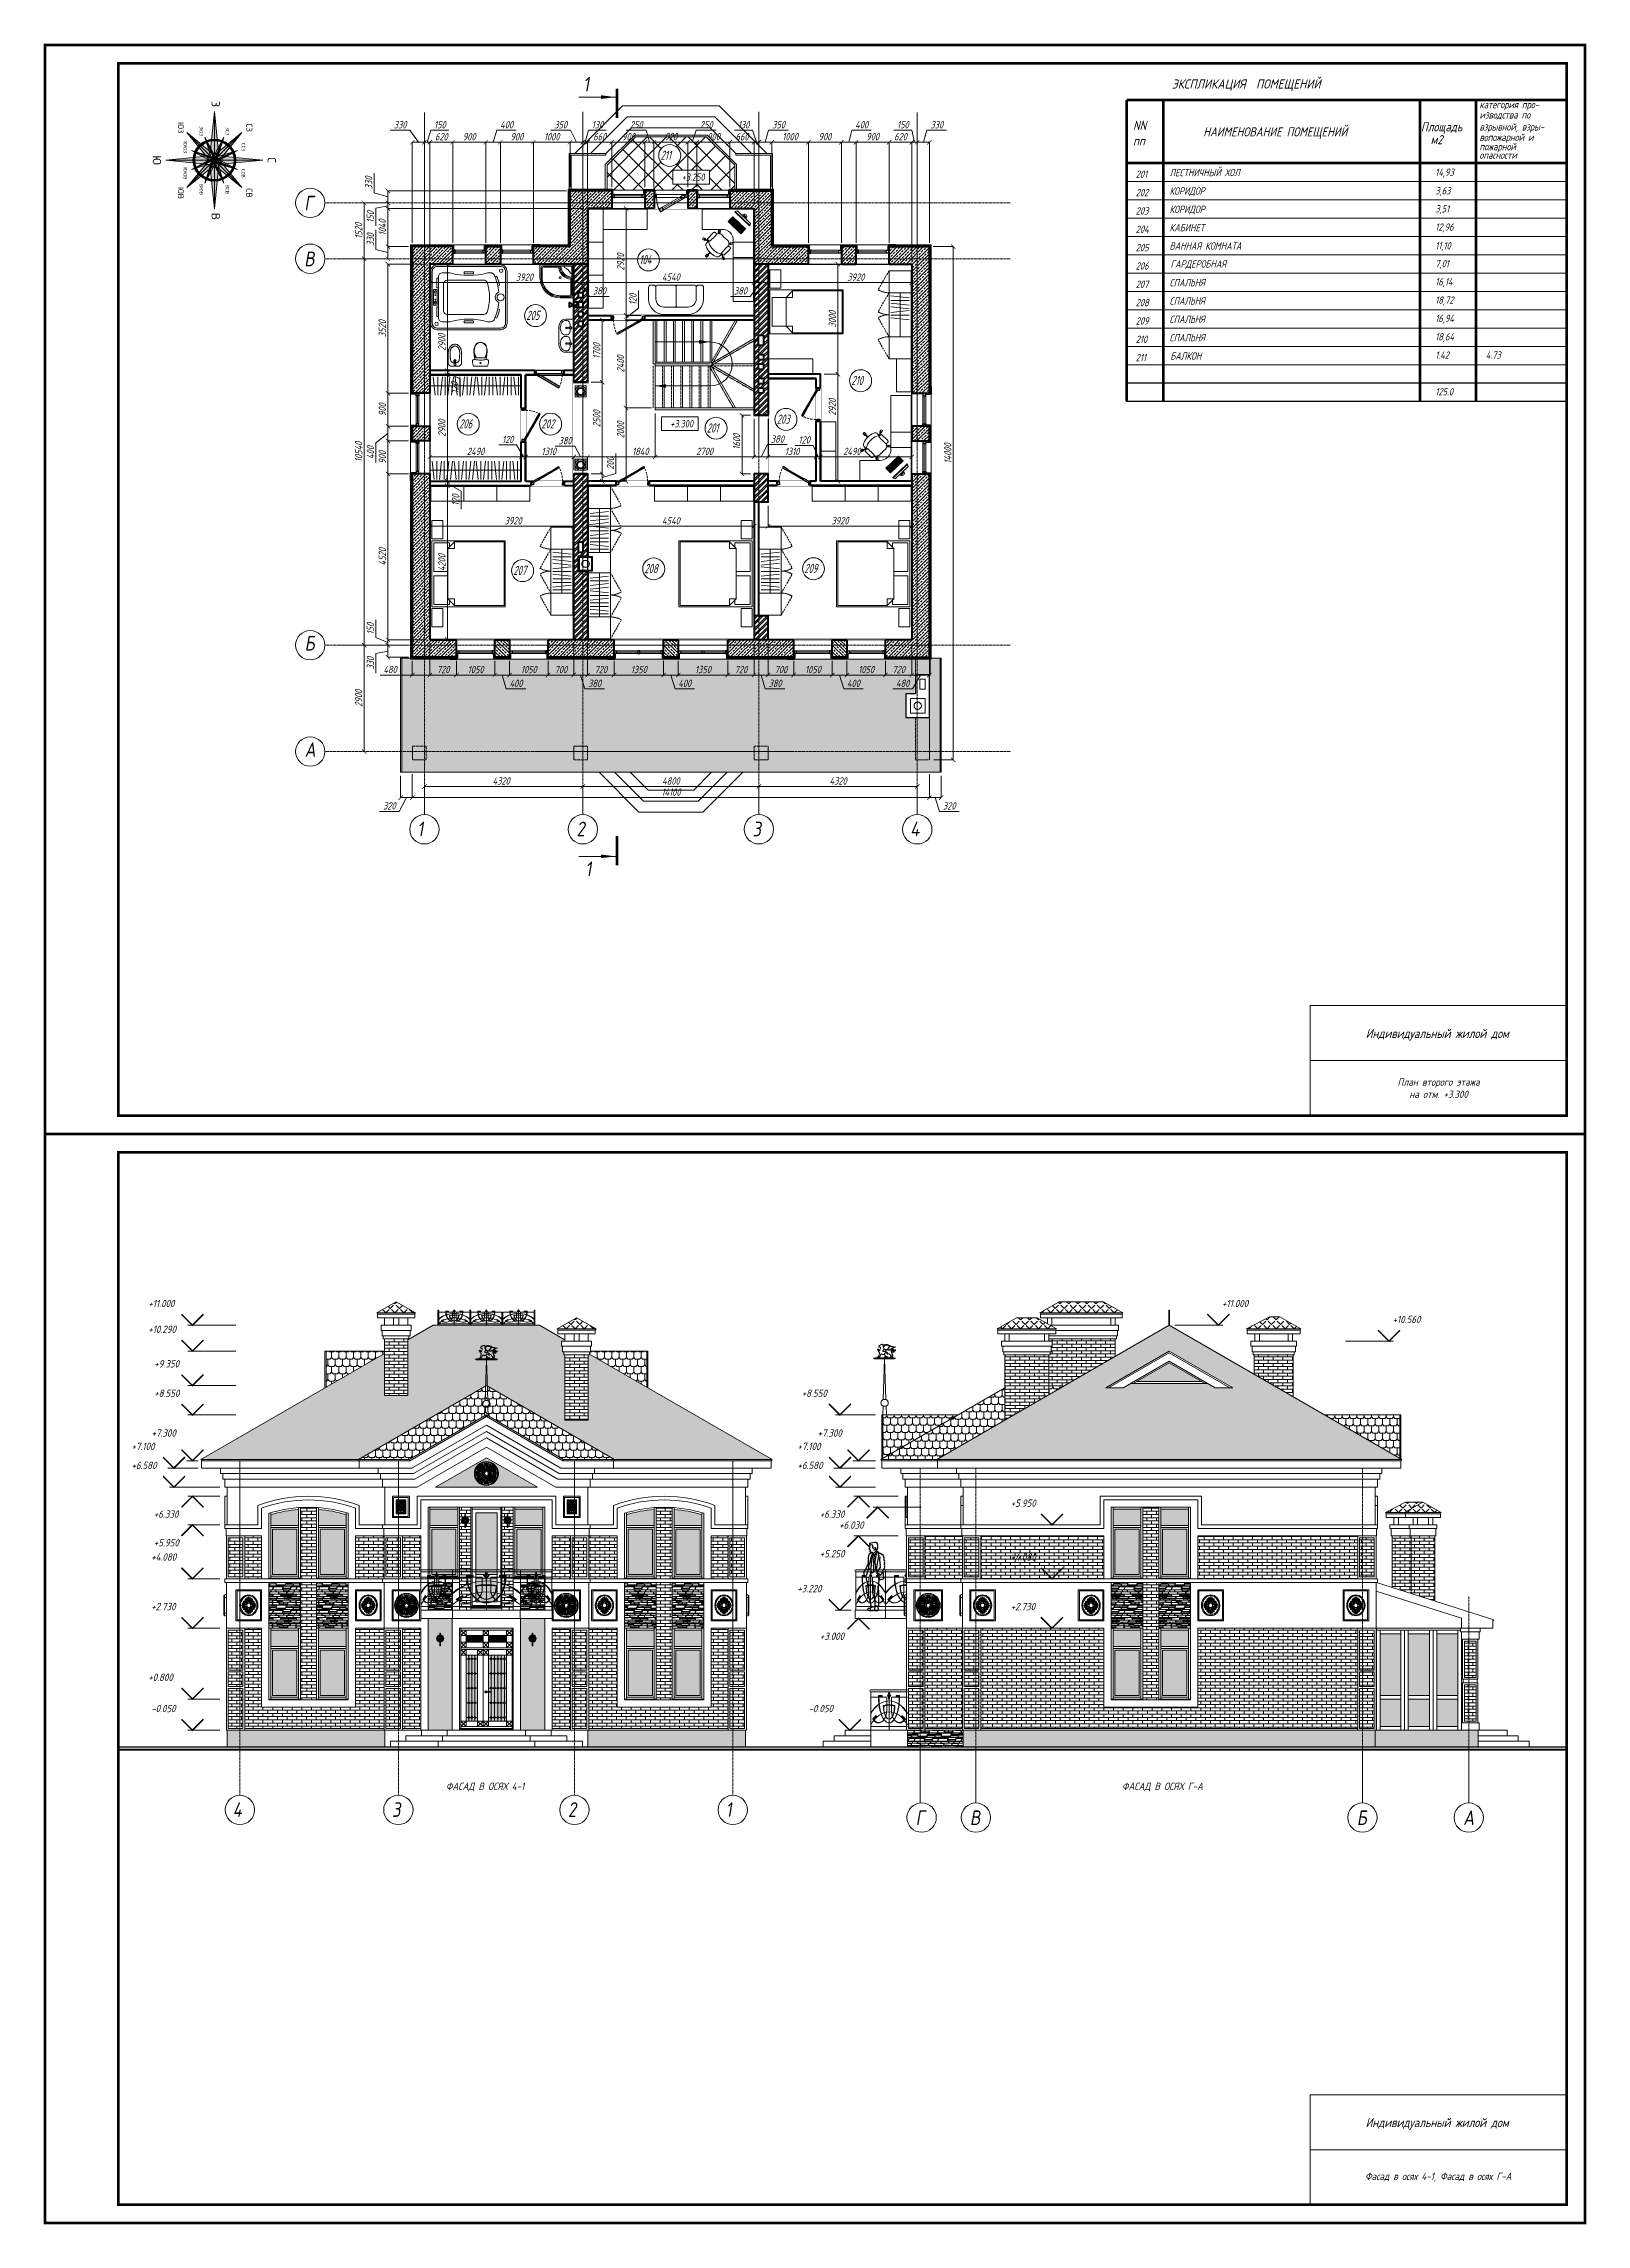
# Model space of a CAD drawing. Header units: millimetres. Extents: x 54 to 1314, y 20 to 614.
# Drawn here: x 474 to 894, y 20 to 614 of the extents above; entities that cross this region are included whole.
import ezdxf
from ezdxf.enums import TextEntityAlignment as Align

# ---------------------------------------------------------------- set-up
doc = ezdxf.new("R2010")
doc.units = ezdxf.units.MM
for name, pattern in [('ACAD_ISO02W100', [15, 12, -3]), ('CENTER2', [1.125, 0.75, -0.125, 0.125, -0.125]), ('невидимая', [9.525, 6.35, -3.175]), ('невидимая2', [0.1875, 0.125, -0.0625])]:
    doc.linetypes.add(name, pattern=pattern)
for name, color, linetype, lineweight in [('A_ДВЕРИ', 106, 'Continuous', 30), ('A_ЛЕСТНИЦЫ', 3, 'Continuous', 15), ('A_ОКНА', 4, 'Continuous', 13), ('A_ПЕРЕГОР', 213, 'Continuous', 40), ('A_ПЛОЩ', 1, 'Continuous', 15), ('A_РАЗМ.ОСЕВ.', 4, 'Continuous', 13), ('A_РАЗМ.ОСНОВНЫЕ', 4, 'Continuous', 13), ('A_САНТЕХ', 42, 'Continuous', 13), ('A_ТЕХНОЛОГ', 36, 'Continuous', 9), ('A_УТЕП-ЛЬ', 41, 'Continuous', 15), ('A_ФАСАД', 30, 'Continuous', 15), ('AR_HACH PIERRES', 9, 'Continuous', 5), ('TX', 2, 'Continuous', 9), ('А_ВТОРОЙ ПЛАН', 241, 'Continuous', 9), ('А_ВЫСОТН.ОТМЕТКИ', 161, 'Continuous', 20), ('А_КИРПИЧ ОБЛИЦ.', 250, 'Continuous', 30), ('А_МАРК.ПОМЕЩЕНИЙ', 173, 'Continuous', 20), ('А_МЕБЕЛЬ', 36, 'Continuous', 9), ('А_МЕТАЛ.ОГРАЖД.', 102, 'Continuous', 18), ('А_НЕВИДИМЫЕ', 8, 'ACAD_ISO02W100', 9), ('А_ОБЛИЦОВКА КАМЕНЬ', 211, 'Continuous', 20), ('А_ОК.ПЕРЕПЛЕТ', 4, 'Continuous', 30), ('А_ОКНА', 4, 'Continuous', 13), ('А_ПЕРВЫЙ ПЛАН', 102, 'Continuous', 15), ('А_ПОЛЫ', 181, 'Continuous', 20), ('А_САНТЕХ', 151, 'Continuous', 13), ('А_СТЕНЫ ГАЗОБЕТОН', 5, 'Continuous', 50), ('А_СТЕНЫ КИРПИЧ', 5, 'Continuous', 50), ('А_ШТРИХ.ОКОН', 140, 'Continuous', 9), ('А_ШТУКАТУРКА ФАСАД', 7, 'Continuous', 15), ('ЛИСТ', 7, 'Continuous', 18), ('ОСИ', 40, 'CENTER2', 18), ('РОЗА ВЕТРОВ', 7, 'Continuous', 18), ('ТЕКСТ', 5, 'Continuous', 18), ('ТЕКСТ В ТАБЛ.', 5, 'Continuous', 18), ('ШТРИХОВКА', 93, 'Continuous', 9)]:
    doc.layers.add(name, color=color, linetype=linetype, lineweight=lineweight)
doc.layers.add('layer 1', color=7, linetype='Continuous')
doc.styles.add('ROMANS', font='romans.shx', dxfattribs={"width": 0.8, "oblique": 15})
doc.styles.add('ROMANT', font='ROMANT.SHX')
doc.styles.add('SPDS', font='romans.shx', dxfattribs={"width": 0.85, "oblique": 15})
doc.dimstyles.new('100', dxfattribs={"dimtxt": 2, "dimasz": 1.2, "dimexe": 0, "dimexo": 1, "dimgap": 0.5, "dimtad": 1, "dimdec": 0, "dimlfac": 100, "dimdsep": 46, "dimtxsty": 'ROMANS', "dimblk1": 'ARCHTICK', "dimblk2": 'ARCHTICK', "dimsah": 1, "dimcen": 2, "dimclrd": 256, "dimclre": 256, "dimclrt": 256, "dimadec": 0, "dimazin": 2, "dimtfac": 1, "dimtdec": 0, "dimtmove": 1, "dimatfit": 3, "dimfxl": 1, "dimtvp": 1.5, "dimtolj": 1, "dimtzin": 0, "dimlwd": -1, "dimlwe": -1, "dimarcsym": 0})
pattern_1 = [(360, (699.771, 144.95), (6.4, 6.4), [0.96, -5.44]), (360, (699.771, 145.014), (6.4, 6.4), [0.416, -5.984]), (360, (699.771, 145.43), (6.4, 6.4), [1.12, -5.28]), (360, (699.771, 145.59), (6.4, 6.4), [1.056, -5.344]), (360, (699.771, 145.654), (6.4, 6.4), [1.088, -5.312]), (360, (699.771, 145.91), (6.4, 6.4), [0.48, -5.92]), (360, (699.771, 145.974), (6.4, 6.4), [0.512, -5.888]), (360, (699.771, 146.262), (6.4, 6.4), [0.48, -5.92]), (360, (699.771, 146.326), (6.4, 6.4), [0.16, -6.24]), (360, (699.771, 146.614), (6.4, 6.4), [0.832, -5.568]), (360, (699.771, 147.318), (6.4, 6.4), [0.384, -6.016]), (360, (699.771, 147.734), (6.4, 6.4), [0, -6.4]), (360, (699.771, 147.734), (6.4, 6.4), [0.544, -5.856]), (360, (699.771, 148.182), (6.4, 6.4), [0.576, -5.824]), (360, (699.771, 148.182), (6.4, 6.4), [0, -6.4]), (360, (699.771, 148.278), (6.4, 6.4), [0.96, -5.44]), (360, (699.771, 148.822), (6.4, 6.4), [1.152, -5.248]), (360, (699.771, 148.886), (6.4, 6.4), [1.728, -4.672]), (360, (699.771, 149.366), (6.4, 6.4), [1.76, -4.64]), (360, (699.771, 150.326), (6.4, 6.4), [0.128, -6.272]), (360, (699.771, 150.326), (6.4, 6.4), [0, -6.4]), (360, (699.771, 150.422), (6.4, 6.4), [0.16, -6.24]), (360, (699.771, 150.806), (6.4, 6.4), [0.192, -6.208]), (360, (699.771, 150.87), (6.4, 6.4), [0.8, -5.6]), (360, (699.899, 147.222), (6.4, 6.4), [1.344, -5.056]), (360, (700.251, 145.91), (6.4, 6.4), [0.64, -5.76]), (360, (700.283, 145.366), (6.4, 6.4), [1.536, -4.864]), (360, (700.315, 147.286), (6.4, 6.4), [1.504, -4.896]), (360, (700.347, 145.974), (6.4, 6.4), [2.016, -4.384]), (360, (700.699, 146.358), (6.4, 6.4), [1.568, -4.832]), (360, (700.859, 147.83), (6.4, 6.4), [1.376, -5.024]), (360, (700.923, 144.95), (6.4, 6.4), [1.408, -4.992]), (360, (701.019, 148.662), (6.4, 6.4), [1.728, -4.672]), (360, (701.243, 147.222), (6.4, 6.4), [0.256, -6.144]), (360, (701.595, 146.326), (6.4, 6.4), [0.576, -5.824]), (360, (701.595, 148.918), (6.4, 6.4), [1.6, -4.8]), (360, (701.883, 150.038), (6.4, 6.4), [1.44, -4.96]), (360, (701.947, 147.766), (6.4, 6.4), [1.152, -5.248]), (360, (702.011, 149.846), (6.4, 6.4), [0.896, -5.504]), (360, (702.395, 144.918), (6.4, 6.4), [1.088, -5.312]), (360, (702.395, 149.782), (6.4, 6.4), [0.896, -5.504]), (360, (702.395, 150.71), (6.4, 6.4), [0.896, -5.504]), (360, (702.491, 150.102), (6.4, 6.4), [1.152, -5.248]), (360, (702.555, 147.83), (6.4, 6.4), [2.432, -3.968]), (360, (702.651, 149.43), (6.4, 6.4), [0.608, -5.792]), (360, (703.003, 147.222), (6.4, 6.4), [0.928, -5.472]), (360, (703.003, 148.822), (6.4, 6.4), [2.08, -4.32]), (360, (703.323, 148.886), (6.4, 6.4), [0.864, -5.536]), (360, (703.419, 144.982), (6.4, 6.4), [1.504, -4.896]), (360, (703.547, 149.142), (6.4, 6.4), [0.672, -5.728]), (360, (703.547, 150.038), (6.4, 6.4), [2.464, -3.936]), (360, (703.611, 144.95), (6.4, 6.4), [1.28, -5.12]), (360, (703.643, 144.758), (6.4, 6.4), [1.248, -5.152]), (360, (703.643, 145.398), (6.4, 6.4), [1.6, -4.8]), (360, (703.707, 144.726), (6.4, 6.4), [1.184, -5.216]), (360, (704.059, 146.71), (6.4, 6.4), [1.216, -5.184]), (360, (704.059, 149.206), (6.4, 6.4), [1.44, -4.96]), (360, (704.251, 148.886), (6.4, 6.4), [1.504, -4.896]), (360, (704.283, 150.102), (6.4, 6.4), [1.888, -4.512]), (360, (704.315, 149.142), (6.4, 6.4), [1.408, -4.992]), (360, (704.507, 147.254), (6.4, 6.4), [1.568, -4.832]), (360, (704.539, 146.614), (6.4, 6.4), [0.736, -5.664]), (360, (704.571, 146.326), (6.4, 6.4), [0.608, -5.792]), (360, (704.603, 146.262), (6.4, 6.4), [1.568, -4.832]), (360, (704.763, 145.974), (6.4, 6.4), [1.408, -4.992]), (360, (704.987, 144.95), (6.4, 6.4), [1.184, -5.216]), (360, (705.115, 147.798), (6.4, 6.4), [1.056, -5.344]), (360, (705.211, 148.822), (6.4, 6.4), [0.96, -5.44]), (360, (705.243, 145.398), (6.4, 6.4), [0.384, -6.016]), (360, (705.275, 146.326), (6.4, 6.4), [0.896, -5.504]), (360, (705.307, 146.614), (6.4, 6.4), [0.864, -5.536]), (360, (705.339, 150.422), (6.4, 6.4), [0.832, -5.568]), (360, (705.371, 150.806), (6.4, 6.4), [0.512, -5.888]), (360, (705.4005, 145.493), (6.4, 6.4), [0.00192, -6.39808]), (360, (705.4005, 145.4955), (6.4, 6.4), [0.00192, -6.39808]), (360, (705.401, 145.4935), (6.4, 6.4), [0.00064, -6.39936]), (360, (705.401, 145.495), (6.4, 6.4), [0.00064, -6.39936]), (360, (705.403, 145.493), (6.4, 6.4), [0.00192, -6.39808]), (360, (705.403, 145.4955), (6.4, 6.4), [0.00192, -6.39808]), (360, (705.4043, 145.494), (6.4, 6.4), [0.00064, -6.39936]), (360, (705.499, 145.59), (6.4, 6.4), [0.672, -5.728]), (360, (705.563, 145.43), (6.4, 6.4), [0.608, -5.792]), (360, (705.563, 145.654), (6.4, 6.4), [0.608, -5.792]), (360, (705.723, 145.014), (6.4, 6.4), [0.448, -5.952]), (360, (705.851, 146.678), (6.4, 6.4), [0.256, -6.144]), (360, (705.883, 150.806), (6.4, 6.4), [0.288, -6.112]), (360, (705.915, 148.886), (6.4, 6.4), [0.256, -6.144]), (360, (705.915, 149.366), (6.4, 6.4), [0.096, -6.304]), (360, (706.011, 149.366), (6.4, 6.4), [0.16, -6.24]), (360, (706.011, 149.462), (6.4, 6.4), [0.16, -6.24]), (0.842524, (700.18673, 150.10217), (6.40000073, -6.7e-08), [2.17624, -433.07082]), (0.97102, (699.89873, 150.03817), (6.39999748, 8e-08), [1.88827, -375.765965]), (1.08092, (699.80273, 146.67817), (6.399999695, -6.85e-07), [1.6963, -337.56407]), (1.08092, (701.08273, 148.82217), (6.399999695, -6.85e-07), [1.6963, -337.56407]), (1.08092, (703.70673, 145.46217), (6.399999695, -6.85e-07), [1.6963, -337.56407]), (1.14576, (701.97873, 145.87817), (6.39999962, -3.2e-07), [1.60032, -318.46367]), (1.30195, (701.88273, 145.33417), (6.40000105, -2.4e-07), [1.408365, -280.26435]), (1.33222, (700.44273, 147.73417), (6.40000196, 2.4e-07), [1.37637, -273.898035]), (1.33222, (700.85873, 150.74217), (6.40000196, 2.4e-07), [1.37637, -273.898035]), (1.36393, (701.05073, 149.75017), (6.40000209, 1.8e-07), [1.34438, -267.531795]), (1.39718, (703.64273, 150.80617), (6.40000198, -1.1e-07), [1.31239, -261.16564]), (1.50744, (699.77073, 149.68617), (6.40000052, 3.7e-07), [1.21642, -242.06778]), (1.54816, (704.98673, 150.83817), (6.4000002, 1e-08), [1.18444, -235.70204]), (1.59114, (702.52273, 145.94217), (6.39999731, -3.1e-07), [1.15244, -229.33643]), (1.63658, (703.25873, 147.73417), (6.39999945, 1.5e-07), [1.12045, -222.97096]), (1.7357, (702.36273, 146.55017), (6.39999885, -3.8e-07), [1.05649, -210.24046]), (1.7357, (702.49073, 150.77417), (6.39999885, -3.8e-07), [1.05649, -210.24046]), (1.76239, (699.80273, 149.75017), (6.40000024, -2.6e-07), [2.08099, -414.11589]), (1.76239, (699.80273, 156.15017), (6.40000024, -2.6e-07), [2.08099, -414.11589]), (1.78991, (701.21073, 149.43017), (6.39999952, -4e-07), [2.049, -202.85098]), (1.78991, (704.25073, 150.77417), (6.39999952, -4e-07), [1.0245, -203.87548]), (1.84761, (703.25873, 147.28617), (6.39999927, -9e-08), [1.98503, -196.51817]), (2.00955, (703.67473, 145.87817), (6.40000003, -1.7e-07), [1.82512, -363.19937]), (2.00955, (703.67473, 152.27817), (6.40000003, -1.7e-07), [1.82512, -363.19937]), (2.1211, (700.37873, 146.26217), (6.40000107, 2e-07), [0.8646, -172.05388]), (2.2026, (705.33873, 147.70217), (6.39999888, 3e-07), [0.83261, -165.69042]), (2.48955, (704.92273, 144.98217), (6.399999, -2e-07), [0.7367, -146.60237]), (2.60256, (703.35473, 149.17417), (6.40000295, -3.6e-07), [0.70473, -140.24065]), (2.7263, (699.77073, 150.87017), (6.3999991, 1.6e-07), [0, -134.5523]), (2.7263, (699.93073, 146.32617), (6.3999991, 1.6e-07), [0.67276, -133.87953]), (3.17983, (699.77073, 147.79817), (6.3999977, -1e-08), [0.57689, -114.80075]), (3.46823, (701.59473, 149.36617), (6.3999968, -4e-07), [1.05794, -210.52959]), (3.46823, (701.59473, 155.76617), (6.3999968, -4e-07), [1.05794, -210.52959]), (3.81407, (704.02673, 147.22217), (6.399999, -5e-07), [0.48106, -95.73203]), (4.08562, (700.34673, 148.18217), (6.400002, 2e-07), [0.44914, -89.37914]), (4.2364, (703.67473, 145.97417), (6.4000016, -5e-07), [0.86637, -172.40706]), (4.2364, (703.67473, 152.37417), (6.4000016, -5e-07), [0.86637, -172.40706]), (4.3987, (700.66673, 146.58217), (6.3999969, 3e-07), [0.83446, -82.61133]), (4.3987, (701.69073, 145.39817), (6.3999969, 3e-07), [0.41723, -83.02856]), (4.76364, (703.19473, 146.64617), (6.4000016, -2e-07), [0.77066, -76.29555]), (5.19443, (699.77073, 145.3662), (6.3999987, 3e-07), [0.35345, -70.33686]), (5.19443, (700.34673, 147.8302), (6.3999987, 3e-07), [0.35345, -70.33686]), (5.19443, (701.24273, 146.2942), (6.3999987, 3e-07), [0.35345, -70.33686]), (5.19443, (702.90673, 149.8462), (6.3999987, 3e-07), [0.35345, -70.33686]), (5.19443, (703.41873, 146.5822), (6.3999987, 3e-07), [0.7069, -69.9834]), (6.3402, (699.7707, 150.1022), (6.400002, -3e-06), [0.28977, -57.6647]), (6.3402, (705.4987, 149.2062), (6.400002, -3e-06), [0.28977, -57.6647]), (6.3402, (706.1707, 145.3662), (6.400002, -3e-06), [0, -57.95446]), (7.125, (701.6267, 150.8062), (6.400001, -1e-06), [0.51599, -51.08246]), (8.74616, (703.6427, 150.1022), (6.400002, 1e-06), [0.4209, -83.75796]), (8.74616, (703.6427, 156.5022), (6.400002, 1e-06), [0.4209, -83.75796]), (12.5288, (703.3547, 145.3342), (6.399999, 2e-06), [0.29503, -58.71005]), (12.5288, (703.3547, 151.7342), (6.399999, 2e-06), [0.29503, -58.71005]), (14.0362, (706.0427, 149.6542), (6.400004, -6e-06), [0.13194, -26.25594]), (30.9638, (703.3867, 149.9422), (6.4, 4e-06), [0.1866, -37.1315]), (30.9638, (703.3867, 156.3422), (6.4, 4e-06), [0.1866, -37.1315]), (30.9638, (703.3867, 162.7422), (6.4, 4e-06), [0.1866, -37.1315]), (33.69, (702.1387, 150.87), (6.4, 4e-06), [0.1154, -22.96015]), (33.69, (702.1387, 157.27), (6.4, 4e-06), [0.1154, -22.96015]), (33.69, (703.3547, 149.014), (6.4, 4e-06), [0.23076, -22.84477]), (33.69, (703.3547, 155.414), (6.4, 4e-06), [0.23076, -22.84477]), (33.8708, (702.2347, 144.534), (6.4, -1e-06), [2e-05, -562.6907]), (33.8708, (702.2347, 150.934), (6.4, -1e-06), [2e-05, -562.6907]), (33.8708, (702.2347, 157.334), (6.4, -1e-06), [2e-05, -562.6907]), (33.8708, (702.2347, 163.734), (6.4, -1e-06), [2e-05, -562.6907]), (33.8708, (702.2347, 170.134), (6.4, -1e-06), [2e-05, -562.6907]), (33.8708, (702.2347, 176.534), (6.4, -1e-06), [2e-05, -562.6907]), (33.8708, (702.2347, 182.934), (6.4, -1e-06), [2e-05, -562.6907]), (33.8708, (702.2347, 189.334), (6.4, -1e-06), [2e-05, -562.6907]), (33.8708, (702.2347, 195.734), (6.4, -1e-06), [2e-05, -562.6907]), (33.8708, (702.2347, 202.134), (6.4, -1e-06), [2e-05, -562.6907]), (33.8708, (702.2347, 208.534), (6.4, -1e-06), [2e-05, -562.6907]), (33.8708, (702.2347, 214.934), (6.4, -1e-06), [2e-05, -562.6907]), (33.8708, (702.2347, 221.334), (6.4, -1e-06), [2e-05, -562.6907]), (33.8708, (702.2347, 227.734), (6.4, -1e-06), [2e-05, -562.6907]), (33.8708, (702.2347, 234.134), (6.4, -1e-06), [2e-05, -562.6907]), (33.8708, (702.2347, 240.534), (6.4, -1e-06), [2e-05, -562.6907]), (33.8708, (702.2347, 246.934), (6.4, -1e-06), [2e-05, -562.6907]), (33.8708, (702.2347, 253.334), (6.4, -1e-06), [2e-05, -562.6907]), (33.8708, (702.2347, 259.734), (6.4, -1e-06), [2e-05, -562.6907]), (33.8708, (702.2347, 266.134), (6.4, -1e-06), [2e-05, -562.6907]), (33.8708, (702.2347, 272.534), (6.4, -1e-06), [2e-05, -562.6907]), (33.8708, (702.2347, 278.934), (6.4, -1e-06), [2e-05, -562.6907]), (33.8708, (702.2347, 285.334), (6.4, -1e-06), [2e-05, -562.6907]), (33.8708, (702.2347, 291.734), (6.4, -1e-06), [2e-05, -562.6907]), (33.8708, (702.2347, 298.134), (6.4, -1e-06), [2e-05, -562.6907]), (33.8708, (702.2347, 304.534), (6.4, -1e-06), [2e-05, -562.6907]), (33.8708, (702.2347, 310.934), (6.4, -1e-06), [2e-05, -562.6907]), (33.8708, (702.2347, 317.334), (6.4, -1e-06), [2e-05, -562.6907]), (33.8708, (702.2347, 323.734), (6.4, -1e-06), [2e-05, -562.6907]), (33.8708, (702.2347, 330.134), (6.4, -1e-06), [2e-05, -562.6907]), (33.8708, (702.2347, 336.534), (6.4, -1e-06), [2e-05, -562.6907]), (33.8708, (702.2347, 342.934), (6.4, -1e-06), [2e-05, -562.6907]), (33.8708, (702.2347, 349.334), (6.4, -1e-06), [2e-05, -562.6907]), (33.8708, (702.2347, 355.734), (6.4, -1e-06), [2e-05, -562.6907]), (33.8708, (702.2347, 362.134), (6.4, -1e-06), [2e-05, -562.6907]), (33.8708, (702.2347, 368.534), (6.4, -1e-06), [2e-05, -562.6907]), (33.8708, (702.2347, 374.934), (6.4, -1e-06), [2e-05, -562.6907]), (33.8708, (702.2347, 381.334), (6.4, -1e-06), [2e-05, -562.6907]), (33.8708, (702.2347, 387.734), (6.4, -1e-06), [2e-05, -562.6907]), (33.8708, (702.2347, 394.134), (6.4, -1e-06), [2e-05, -562.6907]), (33.8708, (702.2347, 400.534), (6.4, -1e-06), [2e-05, -562.6907]), (33.8708, (702.2347, 406.934), (6.399998, -1e-06), [2e-05, -562.6907]), (33.8708, (702.2347, 413.334), (6.399998, -1e-06), [2e-05, -562.6907]), (33.8708, (702.2347, 419.734), (6.399998, -1e-06), [2e-05, -562.6907]), (33.8708, (702.2347, 426.134), (6.399998, -1e-06), [2e-05, -562.6907]), (33.8708, (702.2347, 432.534), (6.399998, -1e-06), [2e-05, -562.6907]), (33.8708, (702.2347, 438.934), (6.399998, -1e-06), [2e-05, -562.6907]), (33.8708, (702.2347, 445.334), (6.399998, -1e-06), [2e-05, -562.6907]), (33.8708, (702.2347, 451.734), (6.399998, -1e-06), [2e-05, -562.6907]), (36.87, (702.8747, 148.726), (6.4, 3e-07), [0.16, -31.84]), (36.87, (702.8747, 155.126), (6.4, 3e-07), [0.16, -31.84]), (36.87, (702.8747, 161.526), (6.4, 3e-07), [0.16, -31.84]), (45, (700.8587, 145.654), (6.4, -1e-10), [0.0905, -8.96046]), (45, (705.1787, 146.326), (6.4, -1e-10), [0.0905, -8.96046]), (50.1944, (700.1547, 147.318), (4e-06, 6.4), [0.2499, -49.7357]), (50.1944, (706.5547, 147.318), (4e-06, 6.4), [0.2499, -49.7357]), (50.1944, (712.9547, 147.318), (4e-06, 6.4), [0.2499, -49.7357]), (50.1944, (719.3547, 147.318), (4e-06, 6.4), [0.2499, -49.7357]), (50.1944, (725.7547, 147.318), (4e-06, 6.4), [0.2499, -49.7357]), (53.13, (700.8587, 148.342), (3e-07, 6.4), [0.32, -31.68]), (53.13, (707.2587, 148.342), (3e-07, 6.4), [0.32, -31.68]), (53.13, (713.6587, 148.342), (3e-07, 6.4), [0.32, -31.68]), (55.008, (703.3547, 145.398), (-2e-07, 6.4), [0.3906, -77.7313]), (55.008, (709.7547, 145.398), (-2e-07, 6.4), [0.3906, -77.7313]), (55.008, (716.1547, 145.398), (-2e-07, 6.4), [0.3906, -77.7313]), (55.008, (722.5547, 145.398), (-2e-07, 6.4), [0.3906, -77.7313]), (55.008, (728.9547, 145.398), (-2e-07, 6.4), [0.3906, -77.7313]), (55.008, (735.3547, 145.398), (-2e-07, 6.4), [0.3906, -77.7313]), (55.008, (741.7547, 145.398), (-2e-07, 6.4), [0.3906, -77.7313]), (56.31, (705.1147, 148.022), (4e-06, 6.4), [0.23076, -22.84477]), (56.31, (711.5147, 148.022), (4e-06, 6.4), [0.23076, -22.84477]), (60.9454, (700.7307, 148.2782), (-2e-06, 6.4), [0.3295, -65.5626]), (60.9454, (707.1307, 148.2782), (-2e-06, 6.4), [0.3295, -65.5626]), (60.9454, (713.5307, 148.2782), (-2e-06, 6.4), [0.3295, -65.5626]), (60.9454, (719.9307, 148.2782), (-2e-06, 6.4), [0.3295, -65.5626]), (60.9454, (726.3307, 148.2782), (-2e-06, 6.4), [0.3295, -65.5626]), (61.6992, (705.7867, 149.3662), (4e-06, 6.4), [0.4725, -94.0224]), (61.6992, (712.1867, 149.3662), (4e-06, 6.4), [0.4725, -94.0224]), (61.6992, (718.5867, 149.3662), (4e-06, 6.4), [0.4725, -94.0224]), (61.6992, (724.9867, 149.3662), (4e-06, 6.4), [0.4725, -94.0224]), (61.6992, (731.3867, 149.3662), (4e-06, 6.4), [0.4725, -94.0224]), (61.6992, (737.7867, 149.3662), (4e-06, 6.4), [0.4725, -94.0224]), (61.6992, (744.1867, 149.3662), (4e-06, 6.4), [0.4725, -94.0224]), (63.435, (700.5707, 150.8702), (3e-06, 6.4), [0.07155, -14.23928]), (63.435, (700.7627, 144.6302), (3e-06, 6.4), [0.35777, -13.95306]), (63.435, (701.5307, 147.0622), (3e-06, 6.4), [0.21466, -14.09617]), (63.435, (701.8827, 147.6382), (3e-06, 6.4), [0.1431, -14.16772]), (66.8014, (700.0267, 150.5822), (3e-06, 6.4), [0.2437, -48.49724]), (66.8014, (704.9867, 148.2142), (3e-06, 6.4), [0.2437, -48.49724]), (66.8014, (706.4267, 150.5822), (3e-06, 6.4), [0.2437, -48.49724]), (66.8014, (711.3867, 148.2142), (3e-06, 6.4), [0.2437, -48.49724]), (66.8014, (712.8267, 150.5822), (3e-06, 6.4), [0.2437, -48.49724]), (66.8014, (717.7867, 148.2142), (3e-06, 6.4), [0.2437, -48.49724]), (68.1986, (701.0187, 148.6622), (-2e-06, 6.400003), [0.17233, -34.29273]), (68.1986, (703.1947, 148.9182), (-2e-06, 6.400003), [0.17233, -34.29273]), (68.1986, (703.2587, 149.8782), (-2e-06, 6.400003), [0.17233, -34.29273]), (68.1986, (707.4187, 148.6622), (-2e-06, 6.400003), [0.17233, -34.29273]), (68.1986, (709.5947, 148.9182), (-2e-06, 6.400003), [0.17233, -34.29273]), (68.1986, (709.6587, 149.8782), (-2e-06, 6.400003), [0.17233, -34.29273]), (69.444, (700.3147, 147.2862), (-3e-06, 6.399998), [0.2734, -54.4082]), (69.444, (706.7147, 147.2862), (-3e-06, 6.399998), [0.2734, -54.4082]), (69.444, (713.1147, 147.2862), (-3e-06, 6.399998), [0.2734, -54.4082]), (70.3462, (702.3627, 147.9262), (-1e-07, 6.4), [0.4757, -94.6671]), (70.3462, (708.7627, 147.9262), (-1e-07, 6.4), [0.4757, -94.6671]), (70.3462, (715.1627, 147.9262), (-1e-07, 6.4), [0.4757, -94.6671]), (70.3462, (721.5627, 147.9262), (-1e-07, 6.4), [0.4757, -94.6671]), (70.3462, (727.9627, 147.9262), (-1e-07, 6.4), [0.4757, -94.6671]), (71.5651, (699.8027, 149.7502), (-7e-06, 6.399999), [0.30358, -19.935]), (71.5651, (700.6347, 150.9342), (-7e-06, 6.399999), [0, -20.23857]), (71.5651, (700.6347, 144.5342), (-7e-06, 6.399999), [0.20239, -20.0362]), (71.5651, (703.5787, 144.5342), (-7e-06, 6.399999), [0.1012, -20.13739]), (71.5651, (705.3067, 150.6142), (-7e-06, 6.399999), [0.20239, -20.0362]), (71.5651, (705.4027, 145.4942), (-7e-06, 6.399999), [0.30358, -19.935]), (73.0725, (702.2347, 147.8302), (-4e-06, 6.400001), [0.7693, -153.0971]), (73.0725, (708.6347, 147.8302), (-4e-06, 6.400001), [0.7693, -153.0971]), (73.0725, (715.0347, 147.8302), (-4e-06, 6.400001), [0.7693, -153.0971]), (73.0725, (721.4347, 147.8302), (-4e-06, 6.400001), [0.7693, -153.0971]), (73.0725, (727.8347, 147.8302), (-4e-06, 6.400001), [0.7693, -153.0971]), (73.0725, (734.2347, 147.8302), (-4e-06, 6.400001), [0.7693, -153.0971]), (73.0725, (740.6347, 147.8302), (-4e-06, 6.400001), [0.7693, -153.0971]), (73.3008, (701.7867, 145.0142), (-6e-06, 6.399998), [0.3341, -66.48387]), (73.3008, (708.1867, 145.0142), (-6e-06, 6.399998), [0.3341, -66.48387]), (73.3008, (714.5867, 145.0142), (-6e-06, 6.399998), [0.3341, -66.48387]), (74.7449, (699.8027, 146.6782), (7e-07, 6.4), [0.36486, -72.60637]), (74.7449, (700.6987, 147.8622), (7e-07, 6.4), [0.36486, -72.60637]), (74.7449, (706.2027, 146.6782), (7e-07, 6.4), [0.36486, -72.60637]), (74.7449, (707.0987, 147.8622), (7e-07, 6.4), [0.36486, -72.60637]), (74.7449, (712.6027, 146.6782), (7e-07, 6.4), [0.36486, -72.60637]), (74.7449, (713.4987, 147.8622), (7e-07, 6.4), [0.36486, -72.60637]), (75.4889, (703.5787, 144.5342), (3e-06, 6.399998), [6e-06, -561.9258]), (75.4889, (703.6747, 144.5342), (3e-06, 6.399998), [6e-06, -561.9258]), (75.4889, (709.9787, 144.5342), (3e-06, 6.399998), [6e-06, -561.9258]), (75.4889, (710.0747, 144.5342), (3e-06, 6.399998), [6e-06, -561.9258]), (75.4889, (716.3787, 144.5342), (3e-06, 6.399998), [6e-06, -561.9258]), (75.4889, (716.4747, 144.5342), (3e-06, 6.399998), [6e-06, -561.9258]), (75.4889, (722.7787, 144.5342), (3e-06, 6.399998), [6e-06, -561.9258]), (75.4889, (722.8747, 144.5342), (3e-06, 6.399998), [6e-06, -561.9258]), (75.4889, (729.1787, 144.5342), (3e-06, 6.399998), [6e-06, -561.9258]), (75.4889, (729.2747, 144.5342), (3e-06, 6.399998), [6e-06, -561.9258]), (75.4889, (735.5787, 144.5342), (3e-06, 6.399998), [6e-06, -561.9258]), (75.4889, (735.6747, 144.5342), (3e-06, 6.399998), [6e-06, -561.9258]), (75.4889, (741.9787, 144.5342), (3e-06, 6.399998), [6e-06, -561.9258]), (75.4889, (742.0747, 144.5342), (3e-06, 6.399998), [6e-06, -561.9258]), (75.4889, (748.3787, 144.5342), (3e-06, 6.399998), [6e-06, -561.9258]), (75.4889, (748.4747, 144.5342), (3e-06, 6.399998), [6e-06, -561.9258]), (75.4889, (754.7787, 144.5342), (3e-06, 6.399998), [6e-06, -561.9258]), (75.4889, (754.8747, 144.5342), (3e-06, 6.399998), [6e-06, -561.9258]), (75.4889, (761.1787, 144.5342), (3e-06, 6.399998), [6e-06, -561.9258]), (75.4889, (761.2747, 144.5342), (3e-06, 6.399998), [6e-06, -561.9258]), (75.4889, (767.5787, 144.5342), (3e-06, 6.399998), [6e-06, -561.9258]), (75.4889, (767.6747, 144.5342), (3e-06, 6.399998), [6e-06, -561.9258]), (75.4889, (773.9787, 144.5342), (3e-06, 6.399998), [6e-06, -561.9258]), (75.4889, (774.0747, 144.5342), (3e-06, 6.399998), [6e-06, -561.9258]), (75.4889, (780.3787, 144.5342), (3e-06, 6.399998), [6e-06, -561.9258]), (75.4889, (780.4747, 144.5342), (3e-06, 6.399998), [6e-06, -561.9258]), (75.4889, (786.7787, 144.5342), (3e-06, 6.399998), [6e-06, -561.9258]), (75.4889, (786.8747, 144.5342), (3e-06, 6.399998), [6e-06, -561.9258]), (75.4889, (793.1787, 144.5342), (3e-06, 6.399998), [6e-06, -561.9258]), (75.4889, (793.2747, 144.5342), (3e-06, 6.399998), [6e-06, -561.9258]), (75.4889, (799.5787, 144.5342), (3e-06, 6.399998), [6e-06, -561.9258]), (75.4889, (799.6747, 144.5342), (3e-06, 6.399998), [6e-06, -561.9258]), (75.4889, (805.9787, 144.5342), (3e-06, 6.399998), [6e-06, -561.9258]), (75.4889, (806.0747, 144.5342), (3e-06, 6.399998), [6e-06, -561.9258]), (75.4889, (812.3787, 144.5342), (3e-06, 6.399998), [6e-06, -561.9258]), (75.4889, (812.4747, 144.5342), (3e-06, 6.399998), [6e-06, -561.9258]), (75.4889, (818.7787, 144.5342), (3e-06, 6.399998), [6e-06, -561.9258]), (75.4889, (818.8747, 144.5342), (3e-06, 6.399998), [6e-06, -561.9258]), (75.4889, (825.1787, 144.5342), (3e-06, 6.399998), [6e-06, -561.9258]), (75.4889, (825.2747, 144.5342), (3e-06, 6.399998), [6e-06, -561.9258]), (75.4889, (831.5787, 144.5342), (3e-06, 6.399998), [6e-06, -561.9258]), (75.4889, (831.6747, 144.5342), (3e-06, 6.399998), [6e-06, -561.9258]), (75.4889, (837.9787, 144.5342), (3e-06, 6.399998), [6e-06, -561.9258]), (75.4889, (838.0747, 144.5342), (3e-06, 6.399998), [6e-06, -561.9258]), (75.9638, (701.7227, 144.9822), (-6e-06, 6.400004), [0.39582, -25.99206]), (75.9638, (703.3227, 148.8862), (-6e-06, 6.400004), [0.13194, -26.25594]), (75.9638, (703.5467, 150.8062), (-6e-06, 6.400004), [0.13194, -26.25594]), (75.9638, (703.6427, 150.8062), (-6e-06, 6.400004), [0.13194, -26.25594]), (75.9638, (704.2187, 150.6462), (-6e-06, 6.400004), [0.13194, -26.25594]), (75.9638, (704.2507, 148.8862), (-6e-06, 6.400004), [0.26388, -26.124]), (75.9638, (704.8907, 144.7582), (-6e-06, 6.400004), [0.13194, -26.25594]), (75.9638, (705.6907, 145.2702), (-6e-06, 6.400004), [0.13194, -26.25594]), (77.0054, (702.2347, 144.5342), (-5e-06, 6.4), [0.42693, -84.9597]), (77.0054, (708.6347, 144.5342), (-5e-06, 6.4), [0.42693, -84.9597]), (77.0054, (715.0347, 144.5342), (-5e-06, 6.4), [0.42693, -84.9597]), (77.4712, (705.8507, 149.0782), (2e-06, 6.399999), [0.29503, -58.71005]), (77.4712, (712.2507, 149.0782), (2e-06, 6.399999), [0.29503, -58.71005]), (78.6901, (703.3227, 149.3982), (-2e-06, 6.400002), [0.32634, -32.3074]), (78.6901, (704.9547, 144.7902), (-2e-06, 6.400002), [0.16317, -32.47056]), (79.6952, (700.7947, 147.9902), (-2e-06, 6.4), [0.35777, -71.1964]), (79.6952, (707.1947, 147.9902), (-2e-06, 6.4), [0.35777, -71.1964]), (80.5377, (700.4107, 147.5422), (-2.5e-06, 6.4000005), [0.19465, -38.73503]), (80.5377, (702.3307, 144.5342), (-2.5e-06, 6.4000005), [0.3893, -38.54038]), (80.5377, (702.7467, 148.6622), (-2.5e-06, 6.4000005), [0.19465, -38.73503]), (80.5377, (703.6747, 144.5342), (-2.5e-06, 6.4000005), [0.19465, -38.73503]), (80.5377, (705.2427, 147.3502), (-2.5e-06, 6.4000005), [0.19465, -38.73503]), (80.5377, (706.0107, 149.4622), (-2.5e-06, 6.4000005), [0.19465, -38.73503]), (80.6398, (702.3307, 150.9342), (3.5e-06, 6.399997), [6e-06, -590.25905]), (80.6398, (703.6747, 150.9342), (3.5e-06, 6.399997), [6e-06, -590.25905]), (80.6398, (708.7307, 150.9342), (3.5e-06, 6.399997), [6e-06, -590.25905]), (80.6398, (710.0747, 150.9342), (3.5e-06, 6.399997), [6e-06, -590.25905]), (80.6398, (715.1307, 150.9342), (3.5e-06, 6.399997), [6e-06, -590.25905]), (80.6398, (716.4747, 150.9342), (3.5e-06, 6.399997), [6e-06, -590.25905]), (80.6398, (721.5307, 150.9342), (3.5e-06, 6.399997), [6e-06, -590.25905]), (80.6398, (722.8747, 150.9342), (3.5e-06, 6.399997), [6e-06, -590.25905]), (80.6398, (727.9307, 150.9342), (3.5e-06, 6.399997), [6e-06, -590.25905]), (80.6398, (729.2747, 150.9342), (3.5e-06, 6.399997), [6e-06, -590.25905]), (80.6398, (734.3307, 150.9342), (3.5e-06, 6.399997), [6e-06, -590.25905]), (80.6398, (735.6747, 150.9342), (3.5e-06, 6.399997), [6e-06, -590.25905]), (80.6398, (740.7307, 150.9342), (3.5e-06, 6.399997), [6e-06, -590.25905]), (80.6398, (742.0747, 150.9342), (3.5e-06, 6.399997), [6e-06, -590.25905]), (80.6398, (747.1307, 150.9342), (3.5e-06, 6.399997), [6e-06, -590.25905]), (80.6398, (748.4747, 150.9342), (3.5e-06, 6.399997), [6e-06, -590.25905]), (80.6398, (753.5307, 150.9342), (3.5e-06, 6.399997), [6e-06, -590.25905]), (80.6398, (754.8747, 150.9342), (3.5e-06, 6.399997), [6e-06, -590.25905]), (80.6398, (759.9307, 150.9342), (3.5e-06, 6.399997), [6e-06, -590.25905]), (80.6398, (761.2747, 150.9342), (3.5e-06, 6.399997), [6e-06, -590.25905]), (80.6398, (766.3307, 150.9342), (3.5e-06, 6.399997), [6e-06, -590.25905]), (80.6398, (767.6747, 150.9342), (3.5e-06, 6.399997), [6e-06, -590.25905]), (80.6398, (772.7307, 150.9342), (3.5e-06, 6.399997), [6e-06, -590.25905]), (80.6398, (774.0747, 150.9342), (3.5e-06, 6.399997), [6e-06, -590.25905]), (80.6398, (779.1307, 150.9342), (3.5e-06, 6.399997), [6e-06, -590.25905]), (80.6398, (780.4747, 150.9342), (3.5e-06, 6.399997), [6e-06, -590.25905]), (80.6398, (785.5307, 150.9342), (3.5e-06, 6.399997), [6e-06, -590.25905]), (80.6398, (786.8747, 150.9342), (3.5e-06, 6.399997), [6e-06, -590.25905]), (80.6398, (791.9307, 150.9342), (3.5e-06, 6.399997), [6e-06, -590.25905]), (80.6398, (793.2747, 150.9342), (3.5e-06, 6.399997), [6e-06, -590.25905]), (81.8699, (700.6987, 144.7262), (1.5e-06, 6.3999965), [0.22627, -45.02856]), (81.8699, (702.5227, 148.3742), (1.5e-06, 6.3999965), [0.22627, -45.02856]), (81.8699, (703.6427, 145.6542), (1.5e-06, 6.3999965), [0.22627, -45.02856]), (81.8699, (704.1547, 150.1662), (1.5e-06, 6.3999965), [0.22627, -45.02856]), (81.8699, (705.0507, 148.5982), (1.5e-06, 6.3999965), [0.22627, -45.02856]), (81.8699, (705.2427, 146.3902), (1.5e-06, 6.3999965), [0.22627, -45.02856]), (82.875, (700.8907, 148.5662), (-3.4e-06, 6.400001), [0.258, -51.34046]), (82.875, (704.0587, 150.1662), (-3.4e-06, 6.400001), [0.51599, -51.08246]), (82.875, (704.1867, 148.8862), (-3.4e-06, 6.400001), [0.25799, -51.34046]), (82.875, (704.5707, 146.0062), (-3.4e-06, 6.400001), [0.25799, -51.34046]), (83.6598, (700.3467, 145.9742), (-2e-06, 6.400002), [0.28977, -57.6647]), (83.6598, (701.5947, 148.9182), (-2e-06, 6.400002), [0.28977, -57.6647]), (83.6598, (702.3627, 150.4222), (-2e-06, 6.400002), [0.28977, -57.6647]), (83.6598, (703.2587, 149.4942), (-2e-06, 6.400002), [0.28977, -57.6647]), (83.6598, (705.2747, 146.3262), (-2e-06, 6.400002), [0.28977, -57.6647]), (83.6598, (705.5627, 145.6542), (-2e-06, 6.400002), [0.28977, -57.6647]), (84.8056, (700.25073, 145.0142), (-3e-06, 6.3999987), [0.35345, -70.33686]), (84.8056, (703.13073, 147.2862), (-3e-06, 6.3999987), [0.35345, -70.33686]), (85.2364, (699.93073, 150.42217), (-4.7e-06, 6.4000016), [0.38533, -76.68088]), (85.2364, (705.24273, 150.42217), (-4.7e-06, 6.4000016), [0.38533, -76.68088]), (85.2364, (706.10673, 146.67817), (-4.7e-06, 6.4000016), [0.38533, -76.68088]), (86.1859, (701.49873, 148.88617), (2.8e-06, 6.399999), [0.48106, -95.73203]), (90, (699.899, 147.03), (-6.4, 6.4), [0.192, -6.208]), (90, (700.027, 150.39), (-6.4, 6.4), [0.192, -6.208]), (90, (700.283, 145.974), (-6.4, 6.4), [0.224, -6.176]), (90, (700.315, 147.51), (-6.4, 6.4), [0.224, -6.176]), (90, (700.603, 146.358), (-6.4, 6.4), [0.256, -6.144]), (90, (700.763, 144.534), (-6.4, 6.4), [0.096, -6.304]), (90, (701.499, 146.71), (-6.4, 6.4), [0.512, -5.888]), (90, (701.819, 147.286), (-6.4, 6.4), [0.48, -5.92]), (90, (702.235, 150.454), (-6.4, 6.4), [0.32, -6.08]), (90, (702.267, 146.358), (-6.4, 6.4), [0.256, -6.144]), (90, (702.331, 150.87), (-6.4, 6.4), [0.064, -6.336]), (90, (703.259, 147.286), (-6.4, 6.4), [0.448, -5.952]), (90, (703.259, 149.078), (-6.4, 6.4), [0.352, -6.048]), (90, (703.387, 149.718), (-6.4, 6.4), [0.224, -6.176]), (90, (703.579, 145.718), (-6.4, 6.4), [0.192, -6.208]), (90, (703.611, 144.886), (-6.4, 6.4), [0.064, -6.336]), (90, (704.539, 146.55), (-6.4, 6.4), [0.064, -6.336]), (90, (704.923, 144.534), (-6.4, 6.4), [0.096, -6.304]), (90, (704.987, 147.83), (-6.4, 6.4), [0.384, -6.016]), (90, (704.987, 150.838), (-6.4, 6.4), [0.096, -6.304]), (90, (705.115, 147.798), (-6.4, 6.4), [0.224, -6.176]), (90, (705.211, 148.438), (-6.4, 6.4), [0.384, -6.016]), (90, (705.339, 147.35), (-6.4, 6.4), [0.352, -6.048]), (90, (705.4005, 145.493), (-6.4, 6.4), [0.00256, -6.39744]), (90, (705.401, 145.4935), (-6.4, 6.4), [0.00128, -6.39872]), (90, (705.4024, 145.493), (-6.4, 6.4), [0.00256, -6.39744]), (90, (705.403, 145.493), (-6.4, 6.4), [0.00256, -6.39744]), (90, (705.405, 145.493), (-6.4, 6.4), [0.00128, -6.39872]), (90, (705.499, 145.782), (-6.4, 6.4), [0.16, -6.24]), (90, (705.787, 149.238), (-6.4, 6.4), [0.128, -6.272]), (90, (706.011, 149.782), (-6.4, 6.4), [0.256, -6.144]), (273.576, (703.931, 147.222), (6.4, -4e-05), [0.513, -102.0868]), (273.576, (703.931, 153.622), (6.4, -4e-05), [0.513, -102.0868]), (273.576, (703.931, 160.022), (6.4, -4e-05), [0.513, -102.0868]), (273.576, (703.931, 166.422), (6.4, -4e-05), [0.513, -102.0868]), (273.576, (703.931, 172.822), (6.4, -4e-05), [0.513, -102.0868]), (273.576, (703.931, 179.222), (6.4, -4e-05), [0.513, -102.0868]), (273.576, (703.931, 185.622), (6.4, -4e-05), [0.513, -102.0868]), (273.576, (703.931, 192.022), (6.4, -4e-05), [0.513, -102.0868]), (273.576, (703.931, 198.422), (6.4, -4e-05), [0.513, -102.0868]), (273.576, (703.931, 204.822), (6.4, -4e-05), [0.513, -102.0868]), (273.576, (703.931, 211.222), (6.4, -4e-05), [0.513, -102.0868]), (273.576, (703.931, 217.622), (6.4, -4e-05), [0.513, -102.0868]), (273.576, (703.931, 224.022), (6.4, -4e-05), [0.513, -102.0868]), (273.576, (703.931, 230.422), (6.4, -4e-05), [0.513, -102.0868]), (273.576, (703.931, 236.822), (6.4, -4e-05), [0.513, -102.0868]), (273.576, (703.931, 243.222), (6.4, -4e-05), [0.513, -102.0868]), (273.576, (704.027, 147.222), (6.4, -4e-05), [0.513, -102.0868]), (273.576, (704.027, 153.622), (6.4, -4e-05), [0.513, -102.0868]), (273.576, (704.027, 160.022), (6.4, -4e-05), [0.513, -102.0868]), (273.576, (704.027, 166.422), (6.4, -4e-05), [0.513, -102.0868]), (273.576, (704.027, 172.822), (6.4, -4e-05), [0.513, -102.0868]), (273.576, (704.027, 179.222), (6.4, -4e-05), [0.513, -102.0868]), (273.576, (704.027, 185.622), (6.4, -4e-05), [0.513, -102.0868]), (273.576, (704.027, 192.022), (6.4, -4e-05), [0.513, -102.0868]), (273.576, (704.027, 198.422), (6.4, -4e-05), [0.513, -102.0868]), (273.576, (704.027, 204.822), (6.4, -4e-05), [0.513, -102.0868]), (273.576, (704.027, 211.222), (6.4, -4e-05), [0.513, -102.0868]), (273.576, (704.027, 217.622), (6.4, -4e-05), [0.513, -102.0868]), (273.576, (704.027, 224.022), (6.4, -4e-05), [0.513, -102.0868]), (273.576, (704.027, 230.422), (6.4, -4e-05), [0.513, -102.0868]), (273.576, (704.027, 236.822), (6.4, -4e-05), [0.513, -102.0868]), (273.576, (704.027, 243.222), (6.4, -4e-05), [0.513, -102.0868]), (273.814, (700.955, 145.91), (6.4, -8e-06), [0.481, -95.732]), (273.814, (700.955, 152.31), (6.4, -8e-06), [0.481, -95.732]), (273.814, (700.955, 158.71), (6.4, -8e-06), [0.481, -95.732]), (273.814, (700.955, 165.11), (6.4, -8e-06), [0.481, -95.732]), (273.814, (700.955, 171.51), (6.4, -8e-06), [0.481, -95.732]), (273.814, (700.955, 177.91), (6.4, -8e-06), [0.481, -95.732]), (273.814, (700.955, 184.31), (6.4, -8e-06), [0.481, -95.732]), (273.814, (700.955, 190.71), (6.4, -8e-06), [0.481, -95.732]), (273.814, (700.955, 197.11), (6.4, -8e-06), [0.481, -95.732]), (273.814, (700.955, 203.51), (6.4, -8e-06), [0.481, -95.732]), (273.814, (700.955, 209.91), (6.4, -8e-06), [0.481, -95.732]), (273.814, (700.955, 216.31), (6.4, -8e-06), [0.481, -95.732]), (273.814, (700.955, 222.71), (6.4, -8e-06), [0.481, -95.732]), (273.814, (700.955, 229.11), (6.4, -8e-06), [0.481, -95.732]), (273.814, (700.955, 235.51), (6.4, -8e-06), [0.481, -95.732]), (274.764, (702.363, 146.55), (6.4, 4e-05), [0.3853, -76.6809]), (274.764, (702.363, 152.95), (6.4, 4e-05), [0.3853, -76.6809]), (274.764, (702.363, 159.35), (6.4, 4e-05), [0.3853, -76.6809]), (274.764, (702.363, 165.75), (6.4, 4e-05), [0.3853, -76.6809]), (274.764, (702.363, 172.15), (6.4, 4e-05), [0.3853, -76.6809]), (274.764, (702.363, 178.55), (6.4, 4e-05), [0.3853, -76.6809]), (274.764, (702.363, 184.95), (6.4, 4e-05), [0.3853, -76.6809]), (274.764, (702.363, 191.35), (6.4, 4e-05), [0.3853, -76.6809]), (274.764, (702.363, 197.75), (6.4, 4e-05), [0.3853, -76.6809]), (274.764, (702.363, 204.15), (6.4, 4e-05), [0.3853, -76.6809]), (274.764, (702.363, 210.55), (6.4, 4e-05), [0.3853, -76.6809]), (274.764, (702.363, 216.95), (6.4, 4e-05), [0.3853, -76.6809]), (274.764, (703.291, 145.366), (6.4, 4e-05), [0.3853, -76.6809]), (274.764, (703.291, 151.766), (6.4, 4e-05), [0.3853, -76.6809]), (274.764, (703.291, 158.166), (6.4, 4e-05), [0.3853, -76.6809]), (274.764, (703.291, 164.566), (6.4, 4e-05), [0.3853, -76.6809]), (274.764, (703.291, 170.966), (6.4, 4e-05), [0.3853, -76.6809]), (274.764, (703.291, 177.366), (6.4, 4e-05), [0.3853, -76.6809]), (274.764, (703.291, 183.766), (6.4, 4e-05), [0.3853, -76.6809]), (274.764, (703.291, 190.166), (6.4, 4e-05), [0.3853, -76.6809]), (274.764, (703.291, 196.566), (6.4, 4e-05), [0.3853, -76.6809]), (274.764, (703.291, 202.966), (6.4, 4e-05), [0.3853, -76.6809]), (274.764, (703.291, 209.366), (6.4, 4e-05), [0.3853, -76.6809]), (274.764, (703.291, 215.766), (6.4, 4e-05), [0.3853, -76.6809]), (274.764, (705.627, 145.398), (6.4, 4e-05), [0.3853, -76.6809]), (274.764, (705.627, 151.798), (6.4, 4e-05), [0.3853, -76.6809]), (274.764, (705.627, 158.198), (6.4, 4e-05), [0.3853, -76.6809]), (274.764, (705.627, 164.598), (6.4, 4e-05), [0.3853, -76.6809]), (274.764, (705.627, 170.998), (6.4, 4e-05), [0.3853, -76.6809]), (274.764, (705.627, 177.398), (6.4, 4e-05), [0.3853, -76.6809]), (274.764, (705.627, 183.798), (6.4, 4e-05), [0.3853, -76.6809]), (274.764, (705.627, 190.198), (6.4, 4e-05), [0.3853, -76.6809]), (274.764, (705.627, 196.598), (6.4, 4e-05), [0.3853, -76.6809]), (274.764, (705.627, 202.998), (6.4, 4e-05), [0.3853, -76.6809]), (274.764, (705.627, 209.398), (6.4, 4e-05), [0.3853, -76.6809]), (274.764, (705.627, 215.798), (6.4, 4e-05), [0.3853, -76.6809]), (275.194, (701.531, 147.062), (6.4, -5e-05), [0.3535, -70.3369]), (275.194, (701.531, 153.462), (6.4, -5e-05), [0.3535, -70.3369]), (275.194, (701.531, 159.862), (6.4, -5e-05), [0.3535, -70.3369]), (275.194, (701.531, 166.262), (6.4, -5e-05), [0.3535, -70.3369]), (275.194, (701.531, 172.662), (6.4, -5e-05), [0.3535, -70.3369]), (275.194, (701.531, 179.062), (6.4, -5e-05), [0.3535, -70.3369]), (275.194, (701.531, 185.462), (6.4, -5e-05), [0.3535, -70.3369]), (275.194, (701.531, 191.862), (6.4, -5e-05), [0.3535, -70.3369]), (275.194, (701.531, 198.262), (6.4, -5e-05), [0.3535, -70.3369]), (275.194, (701.531, 204.662), (6.4, -5e-05), [0.3535, -70.3369]), (275.194, (701.531, 211.062), (6.4, -5e-05), [0.3535, -70.3369]), (275.711, (701.883, 147.638), (6.4, 5e-05), [0.3216, -63.9976]), (275.711, (701.883, 154.038), (6.4, 5e-05), [0.3216, -63.9976]), (275.711, (701.883, 160.438), (6.4, 5e-05), [0.3216, -63.9976]), (275.711, (701.883, 166.838), (6.4, 5e-05), [0.3216, -63.9976]), (275.711, (701.883, 173.238), (6.4, 5e-05), [0.3216, -63.9976]), (275.711, (701.883, 179.638), (6.4, 5e-05), [0.3216, -63.9976]), (275.711, (701.883, 186.038), (6.4, 5e-05), [0.3216, -63.9976]), (275.711, (701.883, 192.438), (6.4, 5e-05), [0.3216, -63.9976]), (275.711, (701.883, 198.838), (6.4, 5e-05), [0.3216, -63.9976]), (275.711, (701.883, 205.238), (6.4, 5e-05), [0.3216, -63.9976]), (276.34, (700.155, 145.302), (6.4, -2e-05), [0.2898, -57.6647]), (276.34, (700.155, 151.702), (6.4, -2e-05), [0.2898, -57.6647]), (276.34, (700.155, 158.102), (6.4, -2e-05), [0.2898, -57.6647]), (276.34, (700.155, 164.502), (6.4, -2e-05), [0.2898, -57.6647]), (276.34, (700.155, 170.902), (6.4, -2e-05), [0.2898, -57.6647]), (276.34, (700.155, 177.302), (6.4, -2e-05), [0.2898, -57.6647]), (276.34, (700.155, 183.702), (6.4, -2e-05), [0.2898, -57.6647]), (276.34, (700.155, 190.102), (6.4, -2e-05), [0.2898, -57.6647]), (276.34, (700.155, 196.502), (6.4, -2e-05), [0.2898, -57.6647]), (277.125, (704.955, 144.79), (6.4, -3e-06), [0.258, -51.3405]), (277.125, (704.955, 151.19), (6.4, -3e-06), [0.258, -51.3405]), (277.125, (704.955, 157.59), (6.4, -3e-06), [0.258, -51.3405]), (277.125, (704.955, 163.99), (6.4, -3e-06), [0.258, -51.3405]), (277.125, (704.955, 170.39), (6.4, -3e-06), [0.258, -51.3405]), (277.125, (704.955, 176.79), (6.4, -3e-06), [0.258, -51.3405]), (277.125, (704.955, 183.19), (6.4, -3e-06), [0.258, -51.3405]), (277.125, (704.955, 189.59), (6.4, -3e-06), [0.258, -51.3405]), (277.125, (705.691, 145.27), (6.4, -3e-06), [0.258, -51.3405]), (277.125, (705.691, 151.67), (6.4, -3e-06), [0.258, -51.3405]), (277.125, (705.691, 158.07), (6.4, -3e-06), [0.258, -51.3405]), (277.125, (705.691, 164.47), (6.4, -3e-06), [0.258, -51.3405]), (277.125, (705.691, 170.87), (6.4, -3e-06), [0.258, -51.3405]), (277.125, (705.691, 177.27), (6.4, -3e-06), [0.258, -51.3405]), (277.125, (705.691, 183.67), (6.4, -3e-06), [0.258, -51.3405]), (277.125, (705.691, 190.07), (6.4, -3e-06), [0.258, -51.3405]), (277.125, (705.723, 149.142), (6.4, -3e-06), [0.258, -51.3405]), (277.125, (705.723, 155.542), (6.4, -3e-06), [0.258, -51.3405]), (277.125, (705.723, 161.942), (6.4, -3e-06), [0.258, -51.3405]), (277.125, (705.723, 168.342), (6.4, -3e-06), [0.258, -51.3405]), (277.125, (705.723, 174.742), (6.4, -3e-06), [0.258, -51.3405]), (277.125, (705.723, 181.142), (6.4, -3e-06), [0.258, -51.3405]), (277.125, (705.723, 187.542), (6.4, -3e-06), [0.258, -51.3405]), (277.125, (705.723, 193.942), (6.4, -3e-06), [0.258, -51.3405]), (277.595, (704.475, 146.518), (6.4, 4e-05), [0.4842, -96.3653]), (277.595, (704.475, 152.918), (6.4, 4e-05), [0.4842, -96.3653]), (277.595, (704.475, 159.318), (6.4, 4e-05), [0.4842, -96.3653]), (277.595, (704.475, 165.718), (6.4, 4e-05), [0.4842, -96.3653]), (277.595, (704.475, 172.118), (6.4, 4e-05), [0.4842, -96.3653]), (277.595, (704.475, 178.518), (6.4, 4e-05), [0.4842, -96.3653]), (277.595, (704.475, 184.918), (6.4, 4e-05), [0.4842, -96.3653]), (277.595, (704.475, 191.318), (6.4, 4e-05), [0.4842, -96.3653]), (277.595, (704.475, 197.718), (6.4, 4e-05), [0.4842, -96.3653]), (277.595, (704.475, 204.118), (6.4, 4e-05), [0.4842, -96.3653]), (277.595, (704.475, 210.518), (6.4, 4e-05), [0.4842, -96.3653]), (277.595, (704.475, 216.918), (6.4, 4e-05), [0.4842, -96.3653]), (277.595, (704.475, 223.318), (6.4, 4e-05), [0.4842, -96.3653]), (277.595, (704.475, 229.718), (6.4, 4e-05), [0.4842, -96.3653]), (277.595, (704.475, 236.118), (6.4, 4e-05), [0.4842, -96.3653]), (278.13, (700.667, 146.582), (6.4, -1e-05), [0.2263, -45.0286]), (278.13, (700.667, 152.982), (6.4, -1e-05), [0.2263, -45.0286]), (278.13, (700.667, 159.382), (6.4, -1e-05), [0.2263, -45.0286]), (278.13, (700.667, 165.782), (6.4, -1e-05), [0.2263, -45.0286]), (278.13, (700.667, 172.182), (6.4, -1e-05), [0.2263, -45.0286]), (278.13, (700.667, 178.582), (6.4, -1e-05), [0.2263, -45.0286]), (278.13, (700.667, 184.982), (6.4, -1e-05), [0.2263, -45.0286]), (278.13, (703.323, 149.398), (6.4, -1e-05), [0.2263, -45.0286]), (278.13, (703.323, 155.798), (6.4, -1e-05), [0.2263, -45.0286]), (278.13, (703.323, 162.198), (6.4, -1e-05), [0.2263, -45.0286]), (278.13, (703.323, 168.598), (6.4, -1e-05), [0.2263, -45.0286]), (278.13, (703.323, 174.998), (6.4, -1e-05), [0.2263, -45.0286]), (278.13, (703.323, 181.398), (6.4, -1e-05), [0.2263, -45.0286]), (278.13, (703.323, 187.798), (6.4, -1e-05), [0.2263, -45.0286]), (278.13, (704.539, 146.55), (6.4, -1e-05), [0.2263, -45.0286]), (278.13, (704.539, 152.95), (6.4, -1e-05), [0.2263, -45.0286]), (278.13, (704.539, 159.35), (6.4, -1e-05), [0.2263, -45.0286]), (278.13, (704.539, 165.75), (6.4, -1e-05), [0.2263, -45.0286]), (278.13, (704.539, 172.15), (6.4, -1e-05), [0.2263, -45.0286]), (278.13, (704.539, 178.55), (6.4, -1e-05), [0.2263, -45.0286]), (278.13, (704.539, 184.95), (6.4, -1e-05), [0.2263, -45.0286]), (279.462, (700.891, 145.91), (6.4, -4e-05), [0.1946, -38.735]), (279.462, (700.891, 152.31), (6.4, -4e-05), [0.1946, -38.735]), (279.462, (700.891, 158.71), (6.4, -4e-05), [0.1946, -38.735]), (279.462, (700.891, 165.11), (6.4, -4e-05), [0.1946, -38.735]), (279.462, (700.891, 171.51), (6.4, -4e-05), [0.1946, -38.735]), (279.462, (700.891, 177.91), (6.4, -4e-05), [0.1946, -38.735]), (279.462, (705.307, 150.614), (6.4, -4e-05), [0.1946, -38.735]), (279.462, (705.307, 157.014), (6.4, -4e-05), [0.1946, -38.735]), (279.462, (705.307, 163.414), (6.4, -4e-05), [0.1946, -38.735]), (279.462, (705.307, 169.814), (6.4, -4e-05), [0.1946, -38.735]), (279.462, (705.307, 176.214), (6.4, -4e-05), [0.1946, -38.735]), (279.462, (705.307, 182.614), (6.4, -4e-05), [0.1946, -38.735]), (280.305, (703.355, 145.334), (6.4, 2e-05), [0.3578, -71.1964]), (280.305, (703.355, 151.734), (6.4, 2e-05), [0.3578, -71.1964]), (280.305, (703.355, 158.134), (6.4, 2e-05), [0.3578, -71.1964]), (280.305, (703.355, 164.534), (6.4, 2e-05), [0.3578, -71.1964]), (280.305, (703.355, 170.934), (6.4, 2e-05), [0.3578, -71.1964]), (280.305, (703.355, 177.334), (6.4, 2e-05), [0.3578, -71.1964]), (280.305, (703.355, 183.734), (6.4, 2e-05), [0.3578, -71.1964]), (280.305, (703.355, 190.134), (6.4, 2e-05), [0.3578, -71.1964]), (280.305, (703.355, 196.534), (6.4, 2e-05), [0.3578, -71.1964]), (280.305, (703.355, 202.934), (6.4, 2e-05), [0.3578, -71.1964]), (280.305, (703.355, 209.334), (6.4, 2e-05), [0.3578, -71.1964]), (281.31, (701.595, 149.366), (6.4, 9e-06), [0.1632, -32.4706]), (281.31, (701.595, 155.766), (6.4, 9e-06), [0.1632, -32.4706]), (281.31, (701.595, 162.166), (6.4, 9e-06), [0.1632, -32.4706]), (281.31, (701.595, 168.566), (6.4, 9e-06), [0.1632, -32.4706]), (281.31, (701.595, 174.966), (6.4, 9e-06), [0.1632, -32.4706]), (281.31, (702.299, 146.294), (6.4, 9e-06), [0.3263, -32.3074]), (281.31, (702.299, 152.694), (6.4, 9e-06), [0.3263, -32.3074]), (281.31, (702.299, 159.094), (6.4, 9e-06), [0.3263, -32.3074]), (281.31, (702.299, 165.494), (6.4, 9e-06), [0.3263, -32.3074]), (281.31, (702.299, 171.894), (6.4, 9e-06), [0.3263, -32.3074]), (282.529, (700.987, 149.718), (6.4, 2e-05), [0.295, -58.71]), (282.529, (700.987, 156.118), (6.4, 2e-05), [0.295, -58.71]), (282.529, (700.987, 162.518), (6.4, 2e-05), [0.295, -58.71]), (282.529, (700.987, 168.918), (6.4, 2e-05), [0.295, -58.71]), (282.529, (700.987, 175.318), (6.4, 2e-05), [0.295, -58.71]), (282.529, (700.987, 181.718), (6.4, 2e-05), [0.295, -58.71]), (282.529, (700.987, 188.118), (6.4, 2e-05), [0.295, -58.71]), (282.529, (700.987, 194.518), (6.4, 2e-05), [0.295, -58.71]), (282.529, (700.987, 200.918), (6.4, 2e-05), [0.295, -58.71]), (284.036, (703.611, 144.886), (6.4, -3e-05), [0.1319, -26.2559]), (284.036, (703.611, 151.286), (6.4, -3e-05), [0.1319, -26.2559]), (284.036, (703.611, 157.686), (6.4, -3e-05), [0.1319, -26.2559]), (284.036, (703.611, 164.086), (6.4, -3e-05), [0.1319, -26.2559]), (288.435, (700.123, 145.398), (6.4, 4e-06), [0.1012, -20.1374]), (288.435, (700.123, 151.798), (6.4, 4e-06), [0.1012, -20.1374]), (288.435, (700.123, 158.198), (6.4, 4e-06), [0.1012, -20.1374]), (288.435, (700.763, 150.934), (6.4, 4e-06), [0.1012, -20.1374]), (288.435, (700.763, 157.334), (6.4, 4e-06), [0.1012, -20.1374]), (288.435, (700.763, 163.734), (6.4, 4e-06), [0.1012, -20.1374]), (288.435, (703.643, 145.654), (6.4, 4e-06), [0.2024, -20.0362]), (288.435, (703.643, 152.054), (6.4, 4e-06), [0.2024, -20.0362]), (288.435, (703.643, 158.454), (6.4, 4e-06), [0.2024, -20.0362]), (288.435, (704.219, 150.646), (6.4, 4e-06), [0.2024, -20.0362]), (288.435, (704.219, 157.046), (6.4, 4e-06), [0.2024, -20.0362]), (288.435, (704.219, 163.446), (6.4, 4e-06), [0.2024, -20.0362]), (288.435, (704.891, 144.726), (6.4, 4e-06), [0.1012, -20.1374]), (288.435, (704.891, 151.126), (6.4, 4e-06), [0.1012, -20.1374]), (288.435, (704.891, 157.526), (6.4, 4e-06), [0.1012, -20.1374]), (288.435, (704.923, 150.934), (6.4, 4e-06), [0.1012, -20.1374]), (288.435, (704.923, 157.334), (6.4, 4e-06), [0.1012, -20.1374]), (288.435, (704.923, 163.734), (6.4, 4e-06), [0.1012, -20.1374]), (288.435, (705.851, 149.078), (6.4, 4e-06), [0.2024, -20.0362]), (288.435, (705.851, 155.478), (6.4, 4e-06), [0.2024, -20.0362]), (288.435, (705.851, 161.878), (6.4, 4e-06), [0.2024, -20.0362]), (288.435, (706.075, 147.254), (6.4, 4e-06), [0.2024, -20.0362]), (288.435, (706.075, 153.654), (6.4, 4e-06), [0.2024, -20.0362]), (288.435, (706.075, 160.054), (6.4, 4e-06), [0.2024, -20.0362]), (290.556, (701.787, 150.07), (6.4, -3e-06), [0.2734, -54.4082]), (290.556, (701.787, 156.47), (6.4, -3e-06), [0.2734, -54.4082]), (290.556, (701.787, 162.87), (6.4, -3e-06), [0.2734, -54.4082]), (290.556, (701.787, 169.27), (6.4, -3e-06), [0.2734, -54.4082]), (290.556, (701.787, 175.67), (6.4, -3e-06), [0.2734, -54.4082]), (290.556, (701.787, 182.07), (6.4, -3e-06), [0.2734, -54.4082]), (290.556, (701.787, 188.47), (6.4, -3e-06), [0.2734, -54.4082]), (290.556, (701.787, 194.87), (6.4, -3e-06), [0.2734, -54.4082]), (291.801, (700.795, 147.99), (6.4, -5e-05), [0.1723, -34.2927]), (291.801, (700.795, 154.39), (6.4, -5e-05), [0.1723, -34.2927]), (291.801, (700.795, 160.79), (6.4, -5e-05), [0.1723, -34.2927]), (291.801, (700.795, 167.19), (6.4, -5e-05), [0.1723, -34.2927]), (291.801, (700.795, 173.59), (6.4, -5e-05), [0.1723, -34.2927]), (291.801, (700.827, 145.59), (6.4, -5e-05), [0.1723, -34.2927]), (291.801, (700.827, 151.99), (6.4, -5e-05), [0.1723, -34.2927]), (291.801, (700.827, 158.39), (6.4, -5e-05), [0.1723, -34.2927]), (291.801, (700.827, 164.79), (6.4, -5e-05), [0.1723, -34.2927]), (291.801, (700.827, 171.19), (6.4, -5e-05), [0.1723, -34.2927]), (291.801, (702.235, 150.454), (6.4, -5e-05), [0.3447, -34.1204]), (291.801, (702.235, 156.854), (6.4, -5e-05), [0.3447, -34.1204]), (291.801, (702.235, 163.254), (6.4, -5e-05), [0.3447, -34.1204]), (291.801, (702.235, 169.654), (6.4, -5e-05), [0.3447, -34.1204]), (291.801, (702.235, 176.054), (6.4, -5e-05), [0.3447, -34.1204]), (291.801, (702.363, 150.422), (6.4, -5e-05), [0.3447, -34.1204]), (291.801, (702.363, 156.822), (6.4, -5e-05), [0.3447, -34.1204]), (291.801, (702.363, 163.222), (6.4, -5e-05), [0.3447, -34.1204]), (291.801, (702.363, 169.622), (6.4, -5e-05), [0.3447, -34.1204]), (291.801, (702.363, 176.022), (6.4, -5e-05), [0.3447, -34.1204]), (291.801, (705.499, 145.59), (6.4, -5e-05), [0.1723, -34.2927]), (291.801, (705.499, 151.99), (6.4, -5e-05), [0.1723, -34.2927]), (291.801, (705.499, 158.39), (6.4, -5e-05), [0.1723, -34.2927]), (291.801, (705.499, 164.79), (6.4, -5e-05), [0.1723, -34.2927]), (291.801, (705.499, 171.19), (6.4, -5e-05), [0.1723, -34.2927]), (293.962, (703.483, 144.918), (6.4, -5e-05), [0.3152, -62.7175]), (293.962, (703.483, 151.318), (6.4, -5e-05), [0.3152, -62.7175]), (293.962, (703.483, 157.718), (6.4, -5e-05), [0.3152, -62.7175]), (293.962, (703.483, 164.118), (6.4, -5e-05), [0.3152, -62.7175]), (293.962, (703.483, 170.518), (6.4, -5e-05), [0.3152, -62.7175]), (293.962, (703.483, 176.918), (6.4, -5e-05), [0.3152, -62.7175]), (293.962, (703.483, 183.318), (6.4, -5e-05), [0.3152, -62.7175]), (293.962, (703.483, 189.718), (6.4, -5e-05), [0.3152, -62.7175]), (293.962, (703.483, 196.118), (6.4, -5e-05), [0.3152, -62.7175]), (296.565, (700.251, 146.262), (6.4, -9e-06), [0.07155, -14.2393]), (296.565, (700.251, 152.662), (6.4, -9e-06), [0.07155, -14.2393]), (296.565, (701.051, 149.75), (6.4, -9e-06), [0.35777, -13.95306]), (296.565, (701.051, 156.15), (6.4, -9e-06), [0.35777, -13.95306]), (296.565, (703.099, 147.766), (6.4, -9e-06), [0.1431, -14.16772]), (296.565, (703.099, 154.166), (6.4, -9e-06), [0.1431, -14.16772]), (296.565, (704.891, 144.95), (6.4, -9e-06), [0.07155, -14.2393]), (296.565, (704.891, 151.35), (6.4, -9e-06), [0.07155, -14.2393]), (296.565, (705.211, 148.438), (6.4, -9e-06), [0.1431, -14.16772]), (296.565, (705.211, 154.838), (6.4, -9e-06), [0.1431, -14.16772]), (299.055, (700.027, 150.39), (6.4, 4e-05), [0.3295, -65.5626]), (299.055, (700.027, 156.79), (6.4, 4e-05), [0.3295, -65.5626]), (299.055, (700.027, 163.19), (6.4, 4e-05), [0.3295, -65.5626]), (299.055, (700.027, 169.59), (6.4, 4e-05), [0.3295, -65.5626]), (299.055, (700.027, 175.99), (6.4, 4e-05), [0.3295, -65.5626]), (299.055, (700.027, 182.39), (6.4, 4e-05), [0.3295, -65.5626]), (299.055, (700.027, 188.79), (6.4, 4e-05), [0.3295, -65.5626]), (299.055, (700.027, 195.19), (6.4, 4e-05), [0.3295, -65.5626]), (299.055, (700.027, 201.59), (6.4, 4e-05), [0.3295, -65.5626]), (299.745, (702.395, 146.166), (6.4, 1e-05), [0.258, -51.3405]), (299.745, (702.395, 152.566), (6.4, 1e-05), [0.258, -51.3405]), (299.745, (702.395, 158.966), (6.4, 1e-05), [0.258, -51.3405]), (299.745, (702.395, 165.366), (6.4, 1e-05), [0.258, -51.3405]), (299.745, (702.395, 171.766), (6.4, 1e-05), [0.258, -51.3405]), (299.745, (702.395, 178.166), (6.4, 1e-05), [0.258, -51.3405]), (299.745, (702.395, 184.566), (6.4, 1e-05), [0.258, -51.3405]), (300.964, (705.179, 147.702), (6.4, 3e-05), [0.1866, -37.1315]), (300.964, (705.179, 154.102), (6.4, 3e-05), [0.1866, -37.1315]), (300.964, (705.179, 160.502), (6.4, 3e-05), [0.1866, -37.1315]), (300.964, (705.179, 166.902), (6.4, 3e-05), [0.1866, -37.1315]), (300.964, (705.179, 173.302), (6.4, 3e-05), [0.1866, -37.1315]), (303.69, (701.8827, 150.038), (6.4, -8e-06), [0.23076, -22.8448]), (303.69, (701.8827, 156.438), (6.4, -8e-06), [0.23076, -22.8448]), (303.69, (701.8827, 162.838), (6.4, -8e-06), [0.23076, -22.8448]), (309.806, (699.8987, 150.326), (6.4, 5e-05), [0.2499, -49.7357]), (309.806, (699.8987, 156.726), (6.4, 5e-05), [0.2499, -49.7357]), (309.806, (699.8987, 163.126), (6.4, 5e-05), [0.2499, -49.7357]), (309.806, (699.8987, 169.526), (6.4, 5e-05), [0.2499, -49.7357]), (309.806, (699.8987, 175.926), (6.4, 5e-05), [0.2499, -49.7357]), (309.806, (699.8987, 182.326), (6.4, 5e-05), [0.2499, -49.7357]), (315, (702.8747, 148.726), (6.4, -1e-10), [0.0905, -8.96046]), (315, (704.9867, 148.534), (6.4, -1e-10), [0.13576, -8.9152]), (329.036, (702.3307, 150.8702), (6.4, -2.6e-05), [0.1866, -37.1315]), (329.036, (702.3307, 157.2702), (6.4, -2.6e-05), [0.1866, -37.1315]), (329.036, (702.3307, 163.6702), (6.4, -2.6e-05), [0.1866, -37.1315]), (333.435, (702.3627, 147.9262), (6.4, 9e-06), [0.21466, -14.09617]), (333.435, (704.1547, 150.1662), (6.4, 9e-06), [0.1431, -14.16772]), (340.017, (704.1227, 146.6462), (6.399997, 1.2e-05), [0.37455, -74.5355]), (340.017, (704.1227, 153.0462), (6.399997, 1.2e-05), [0.37455, -74.5355]), (340.017, (704.1227, 159.4462), (6.399997, 1.2e-05), [0.37455, -74.5355]), (340.017, (704.1227, 165.8462), (6.399997, 1.2e-05), [0.37455, -74.5355]), (345.964, (702.1707, 146.3262), (6.400004, 2.9e-05), [0.13194, -26.25594]), (350.538, (704.5707, 146.0062), (6.4000005, 3.6e-05), [0.19465, -38.73503]), (355.03, (700.12273, 150.8062), (6.4000026, -2.93e-05), [0.73878, -147.0167]), (355.03, (700.12273, 157.2062), (6.4000026, -2.93e-05), [0.73878, -147.0167]), (355.426, (704.37873, 147.76617), (6.3999982, -8.8e-06), [0.80255, -159.70863]), (355.426, (704.37873, 154.16617), (6.3999982, -8.8e-06), [0.80255, -159.70863]), (355.914, (705.72273, 145.39817), (6.400002, -4.26e-05), [0.44914, -89.37914]), (356.82, (705.27473, 146.71017), (6.3999977, -1.9e-05), [0.57689, -114.80075]), (356.82, (705.59473, 145.94217), (6.3999977, -1.9e-05), [0.57689, -114.80075]), (357.397, (700.98673, 145.43017), (6.40000295, -4.88e-05), [0.70473, -140.24065]), (357.614, (701.49873, 146.64617), (6.3999995, -6.5e-06), [0.76867, -152.96461]), (357.754, (701.56273, 146.71017), (6.40000032, -2.856e-05), [1.63325, -325.01763]), (357.754, (701.56273, 153.11017), (6.40000032, -2.856e-05), [1.63325, -325.01763]), (357.797, (700.79473, 150.83817), (6.39999888, -4.5e-05), [0.83261, -165.69042]), (357.797, (703.29073, 150.71017), (6.39999888, -4.5e-05), [0.83261, -165.69042]), (357.797, (705.33873, 147.35017), (6.39999888, -4.5e-05), [0.83261, -165.69042]), (357.955, (699.77073, 148.27817), (6.40000092, 4.54e-05), [6e-06, -179.31425]), (357.955, (705.27473, 148.31017), (6.40000092, 4.54e-05), [0.89657, -178.41768]), (358.025, (705.24273, 148.21417), (6.4, -7.22e-06), [0.92855, -184.78176]), (358.091, (704.28273, 150.45417), (6.4000006, 1.68e-05), [0.96053, -191.1461]), (358.152, (704.18673, 150.39017), (6.39999927, -4.347e-05), [1.98503, -196.51817]), (358.21, (700.95473, 145.91017), (6.39999952, -9.67e-06), [1.0245, -203.87548]), (358.264, (702.93873, 148.66217), (6.39999885, -3.313e-05), [2.11297, -209.18398]), (358.493, (701.91473, 147.31817), (6.40000052, 4.878e-05), [1.21642, -242.06778]), (358.493, (702.55473, 148.59817), (6.40000052, 4.878e-05), [2.43284, -240.85135]), (358.531, (702.10673, 145.43017), (6.39999724, -2.22e-05), [1.24841, -248.43363]), (358.568, (699.77073, 149.46217), (6.40000226, 1.074e-05), [1.2804, -254.79959]), (358.668, (701.62673, 147.25417), (6.40000196, 2.433e-05), [1.37637, -273.898035]), (358.698, (701.05073, 148.59817), (6.40000105, -5.34e-06), [1.408365, -280.26435]), (358.755, (700.25073, 145.01417), (6.40000135, 4.069e-05), [1.47235, -292.99721]), (358.807, (701.78673, 145.01417), (6.39999963, 5.459e-05), [1.53633, -305.73033])]
pattern_2 = [(360, (712.771, 144.95), (6.4, 6.4), [0.96, -5.44]), (360, (712.771, 145.014), (6.4, 6.4), [0.416, -5.984]), (360, (712.771, 145.43), (6.4, 6.4), [1.12, -5.28]), (360, (712.771, 145.59), (6.4, 6.4), [1.056, -5.344]), (360, (712.771, 145.654), (6.4, 6.4), [1.088, -5.312]), (360, (712.771, 145.91), (6.4, 6.4), [0.48, -5.92]), (360, (712.771, 145.974), (6.4, 6.4), [0.512, -5.888]), (360, (712.771, 146.262), (6.4, 6.4), [0.48, -5.92]), (360, (712.771, 146.326), (6.4, 6.4), [0.16, -6.24]), (360, (712.771, 146.614), (6.4, 6.4), [0.832, -5.568]), (360, (712.771, 147.318), (6.4, 6.4), [0.384, -6.016]), (360, (712.771, 147.734), (6.4, 6.4), [0, -6.4]), (360, (712.771, 147.734), (6.4, 6.4), [0.544, -5.856]), (360, (712.771, 148.182), (6.4, 6.4), [0.576, -5.824]), (360, (712.771, 148.182), (6.4, 6.4), [0, -6.4]), (360, (712.771, 148.278), (6.4, 6.4), [0.96, -5.44]), (360, (712.771, 148.822), (6.4, 6.4), [1.152, -5.248]), (360, (712.771, 148.886), (6.4, 6.4), [1.728, -4.672]), (360, (712.771, 149.366), (6.4, 6.4), [1.76, -4.64]), (360, (712.771, 150.326), (6.4, 6.4), [0.128, -6.272]), (360, (712.771, 150.326), (6.4, 6.4), [0, -6.4]), (360, (712.771, 150.422), (6.4, 6.4), [0.16, -6.24]), (360, (712.771, 150.806), (6.4, 6.4), [0.192, -6.208]), (360, (712.771, 150.87), (6.4, 6.4), [0.8, -5.6]), (360, (712.899, 147.222), (6.4, 6.4), [1.344, -5.056]), (360, (713.251, 145.91), (6.4, 6.4), [0.64, -5.76]), (360, (713.283, 145.366), (6.4, 6.4), [1.536, -4.864]), (360, (713.315, 147.286), (6.4, 6.4), [1.504, -4.896]), (360, (713.347, 145.974), (6.4, 6.4), [2.016, -4.384]), (360, (713.699, 146.358), (6.4, 6.4), [1.568, -4.832]), (360, (713.859, 147.83), (6.4, 6.4), [1.376, -5.024]), (360, (713.923, 144.95), (6.4, 6.4), [1.408, -4.992]), (360, (714.019, 148.662), (6.4, 6.4), [1.728, -4.672]), (360, (714.243, 147.222), (6.4, 6.4), [0.256, -6.144]), (360, (714.595, 146.326), (6.4, 6.4), [0.576, -5.824]), (360, (714.595, 148.918), (6.4, 6.4), [1.6, -4.8]), (360, (714.883, 150.038), (6.4, 6.4), [1.44, -4.96]), (360, (714.947, 147.766), (6.4, 6.4), [1.152, -5.248]), (360, (715.011, 149.846), (6.4, 6.4), [0.896, -5.504]), (360, (715.395, 144.918), (6.4, 6.4), [1.088, -5.312]), (360, (715.395, 149.782), (6.4, 6.4), [0.896, -5.504]), (360, (715.395, 150.71), (6.4, 6.4), [0.896, -5.504]), (360, (715.491, 150.102), (6.4, 6.4), [1.152, -5.248]), (360, (715.555, 147.83), (6.4, 6.4), [2.432, -3.968]), (360, (715.651, 149.43), (6.4, 6.4), [0.608, -5.792]), (360, (716.003, 147.222), (6.4, 6.4), [0.928, -5.472]), (360, (716.003, 148.822), (6.4, 6.4), [2.08, -4.32]), (360, (716.323, 148.886), (6.4, 6.4), [0.864, -5.536]), (360, (716.419, 144.982), (6.4, 6.4), [1.504, -4.896]), (360, (716.547, 149.142), (6.4, 6.4), [0.672, -5.728]), (360, (716.547, 150.038), (6.4, 6.4), [2.464, -3.936]), (360, (716.611, 144.95), (6.4, 6.4), [1.28, -5.12]), (360, (716.643, 144.758), (6.4, 6.4), [1.248, -5.152]), (360, (716.643, 145.398), (6.4, 6.4), [1.6, -4.8]), (360, (716.707, 144.726), (6.4, 6.4), [1.184, -5.216]), (360, (717.059, 146.71), (6.4, 6.4), [1.216, -5.184]), (360, (717.059, 149.206), (6.4, 6.4), [1.44, -4.96]), (360, (717.251, 148.886), (6.4, 6.4), [1.504, -4.896]), (360, (717.283, 150.102), (6.4, 6.4), [1.888, -4.512]), (360, (717.315, 149.142), (6.4, 6.4), [1.408, -4.992]), (360, (717.507, 147.254), (6.4, 6.4), [1.568, -4.832]), (360, (717.539, 146.614), (6.4, 6.4), [0.736, -5.664]), (360, (717.571, 146.326), (6.4, 6.4), [0.608, -5.792]), (360, (717.603, 146.262), (6.4, 6.4), [1.568, -4.832]), (360, (717.763, 145.974), (6.4, 6.4), [1.408, -4.992]), (360, (717.987, 144.95), (6.4, 6.4), [1.184, -5.216]), (360, (718.115, 147.798), (6.4, 6.4), [1.056, -5.344]), (360, (718.211, 148.822), (6.4, 6.4), [0.96, -5.44]), (360, (718.243, 145.398), (6.4, 6.4), [0.384, -6.016]), (360, (718.275, 146.326), (6.4, 6.4), [0.896, -5.504]), (360, (718.307, 146.614), (6.4, 6.4), [0.864, -5.536]), (360, (718.339, 150.422), (6.4, 6.4), [0.832, -5.568]), (360, (718.371, 150.806), (6.4, 6.4), [0.512, -5.888]), (360, (718.4005, 145.493), (6.4, 6.4), [0.00192, -6.39808]), (360, (718.4005, 145.4955), (6.4, 6.4), [0.00192, -6.39808]), (360, (718.401, 145.4935), (6.4, 6.4), [0.00064, -6.39936]), (360, (718.401, 145.495), (6.4, 6.4), [0.00064, -6.39936]), (360, (718.403, 145.493), (6.4, 6.4), [0.00192, -6.39808]), (360, (718.403, 145.4955), (6.4, 6.4), [0.00192, -6.39808]), (360, (718.4043, 145.494), (6.4, 6.4), [0.00064, -6.39936]), (360, (718.499, 145.59), (6.4, 6.4), [0.672, -5.728]), (360, (718.563, 145.43), (6.4, 6.4), [0.608, -5.792]), (360, (718.563, 145.654), (6.4, 6.4), [0.608, -5.792]), (360, (718.723, 145.014), (6.4, 6.4), [0.448, -5.952]), (360, (718.851, 146.678), (6.4, 6.4), [0.256, -6.144]), (360, (718.883, 150.806), (6.4, 6.4), [0.288, -6.112]), (360, (718.915, 148.886), (6.4, 6.4), [0.256, -6.144]), (360, (718.915, 149.366), (6.4, 6.4), [0.096, -6.304]), (360, (719.011, 149.366), (6.4, 6.4), [0.16, -6.24]), (360, (719.011, 149.462), (6.4, 6.4), [0.16, -6.24]), (0.842524, (713.18673, 150.10217), (6.40000073, -6.7e-08), [2.17624, -433.07082]), (0.97102, (712.89873, 150.03817), (6.399997476, 8.3e-08), [1.88827, -375.765965]), (1.08092, (712.80273, 146.67817), (6.399999695, -6.85e-07), [1.6963, -337.56407]), (1.08092, (714.08273, 148.82217), (6.399999695, -6.85e-07), [1.6963, -337.56407]), (1.08092, (716.70673, 145.46217), (6.399999695, -6.85e-07), [1.6963, -337.56407]), (1.14576, (714.97873, 145.87817), (6.39999962, -3.2e-07), [1.60032, -318.46367]), (1.30195, (714.88273, 145.33417), (6.40000105, -2.4e-07), [1.408365, -280.26435]), (1.33222, (713.44273, 147.73417), (6.40000196, 2.4e-07), [1.37637, -273.898035]), (1.33222, (713.85873, 150.74217), (6.40000196, 2.4e-07), [1.37637, -273.898035]), (1.36393, (714.05073, 149.75017), (6.40000209, 1.8e-07), [1.34438, -267.531795]), (1.39718, (716.64273, 150.80617), (6.40000198, -1.1e-07), [1.31239, -261.165645]), (1.50744, (712.77073, 149.68617), (6.40000052, 3.7e-07), [1.21642, -242.06778]), (1.54816, (717.98673, 150.83817), (6.4000002, 1e-08), [1.18444, -235.70204]), (1.59114, (715.52273, 145.94217), (6.39999731, -3.1e-07), [1.15244, -229.33643]), (1.63658, (716.25873, 147.73417), (6.39999945, 1.5e-07), [1.12045, -222.97096]), (1.7357, (715.36273, 146.55017), (6.39999885, -3.8e-07), [1.05649, -210.24046]), (1.7357, (715.49073, 150.77417), (6.39999885, -3.8e-07), [1.05649, -210.24046]), (1.76239, (712.80273, 149.75017), (6.40000024, -2.6e-07), [2.08099, -414.11589]), (1.76239, (712.80273, 156.15017), (6.40000024, -2.6e-07), [2.08099, -414.11589]), (1.78991, (714.21073, 149.43017), (6.39999952, -3.9e-07), [2.049, -202.85098]), (1.78991, (717.25073, 150.77417), (6.39999952, -3.9e-07), [1.0245, -203.87548]), (1.84761, (716.25873, 147.28617), (6.39999927, -9e-08), [1.98503, -196.51817]), (2.00955, (716.67473, 145.87817), (6.40000003, -1.7e-07), [1.82512, -363.19937]), (2.00955, (716.67473, 152.27817), (6.40000003, -1.7e-07), [1.82512, -363.19937]), (2.1211, (713.37873, 146.26217), (6.40000107, 2e-07), [0.8646, -172.05388]), (2.2026, (718.33873, 147.70217), (6.39999888, 3e-07), [0.83261, -165.69042]), (2.48955, (717.92273, 144.98217), (6.399999, -2e-07), [0.7367, -146.60237]), (2.60256, (716.35473, 149.17417), (6.40000295, -3.6e-07), [0.70473, -140.24065]), (2.72631, (712.77073, 150.87017), (6.3999991, 1.6e-07), [0, -134.5523]), (2.72631, (712.93073, 146.32617), (6.3999991, 1.6e-07), [0.67276, -133.87953]), (3.17983, (712.77073, 147.79817), (6.39999774, -1e-08), [0.57689, -114.80075]), (3.46823, (714.59473, 149.36617), (6.39999684, -4e-07), [1.05794, -210.52959]), (3.46823, (714.59473, 155.76617), (6.39999684, -4e-07), [1.05794, -210.52959]), (3.81407, (717.02673, 147.22217), (6.399999, -5e-07), [0.48106, -95.73203]), (4.08562, (713.34673, 148.18217), (6.4000019, 2e-07), [0.44914, -89.37914]), (4.2364, (716.67473, 145.97417), (6.4000016, -5e-07), [0.86637, -172.40706]), (4.2364, (716.67473, 152.37417), (6.4000016, -5e-07), [0.86637, -172.40706]), (4.3987, (713.66673, 146.58217), (6.3999969, 3e-07), [0.83446, -82.61133]), (4.3987, (714.69073, 145.39817), (6.3999969, 3e-07), [0.41723, -83.02856]), (4.76364, (716.19473, 146.64617), (6.4000016, -2e-07), [0.77066, -76.29555]), (5.19443, (712.77073, 145.3662), (6.3999987, 3e-07), [0.35345, -70.33686]), (5.19443, (713.34673, 147.8302), (6.3999987, 3e-07), [0.35345, -70.33686]), (5.19443, (714.24273, 146.2942), (6.3999987, 3e-07), [0.35345, -70.33686]), (5.19443, (715.90673, 149.8462), (6.3999987, 3e-07), [0.35345, -70.33686]), (5.19443, (716.41873, 146.5822), (6.3999987, 3e-07), [0.7069, -69.9834]), (6.3402, (712.7707, 150.1022), (6.400002, -3e-06), [0.28977, -57.66469]), (6.3402, (718.4987, 149.2062), (6.400002, -3e-06), [0.28977, -57.66469]), (6.3402, (719.1707, 145.3662), (6.400002, -3e-06), [0, -57.95446]), (7.125, (714.6267, 150.8062), (6.400001, -1.2e-06), [0.51599, -51.08246]), (8.74616, (716.6427, 150.1022), (6.4000017, 1e-06), [0.4209, -83.75796]), (8.74616, (716.6427, 156.5022), (6.4000017, 1e-06), [0.4209, -83.75796]), (12.5288, (716.3547, 145.3342), (6.399999, 2e-06), [0.29503, -58.71005]), (12.5288, (716.3547, 151.7342), (6.399999, 2e-06), [0.29503, -58.71005]), (14.0362, (719.0427, 149.6542), (6.400004, -6e-06), [0.13194, -26.25594]), (30.9638, (716.3867, 149.9422), (6.4, 4e-06), [0.1866, -37.1315]), (30.9638, (716.3867, 156.3422), (6.4, 4e-06), [0.1866, -37.1315]), (30.9638, (716.3867, 162.7422), (6.4, 4e-06), [0.1866, -37.1315]), (33.69, (715.1387, 150.87), (6.4, 4e-06), [0.11538, -22.96015]), (33.69, (715.1387, 157.27), (6.4, 4e-06), [0.11538, -22.96015]), (33.69, (716.3547, 149.014), (6.4, 4e-06), [0.23076, -22.84477]), (33.69, (716.3547, 155.414), (6.4, 4e-06), [0.23076, -22.84477]), (33.8708, (715.2347, 144.534), (6.4, -1e-06), [2e-05, -562.6907]), (33.8708, (715.2347, 150.934), (6.4, -1e-06), [2e-05, -562.6907]), (33.8708, (715.2347, 157.334), (6.4, -1e-06), [2e-05, -562.6907]), (33.8708, (715.2347, 163.734), (6.4, -1e-06), [2e-05, -562.6907]), (33.8708, (715.2347, 170.134), (6.4, -1e-06), [2e-05, -562.6907]), (33.8708, (715.2347, 176.534), (6.4, -1e-06), [2e-05, -562.6907]), (33.8708, (715.2347, 182.934), (6.4, -1e-06), [2e-05, -562.6907]), (33.8708, (715.2347, 189.334), (6.4, -1e-06), [2e-05, -562.6907]), (33.8708, (715.2347, 195.734), (6.4, -1e-06), [2e-05, -562.6907]), (33.8708, (715.2347, 202.134), (6.4, -1e-06), [2e-05, -562.6907]), (33.8708, (715.2347, 208.534), (6.4, -1e-06), [2e-05, -562.6907]), (33.8708, (715.2347, 214.934), (6.4, -1e-06), [2e-05, -562.6907]), (33.8708, (715.2347, 221.334), (6.4, -1e-06), [2e-05, -562.6907]), (33.8708, (715.2347, 227.734), (6.4, -1e-06), [2e-05, -562.6907]), (33.8708, (715.2347, 234.134), (6.4, -1e-06), [2e-05, -562.6907]), (33.8708, (715.2347, 240.534), (6.4, -1e-06), [2e-05, -562.6907]), (33.8708, (715.2347, 246.934), (6.4, -1e-06), [2e-05, -562.6907]), (33.8708, (715.2347, 253.334), (6.4, -1e-06), [2e-05, -562.6907]), (33.8708, (715.2347, 259.734), (6.4, -1e-06), [2e-05, -562.6907]), (33.8708, (715.2347, 266.134), (6.4, -1e-06), [2e-05, -562.6907]), (33.8708, (715.2347, 272.534), (6.4, -1e-06), [2e-05, -562.6907]), (33.8708, (715.2347, 278.934), (6.4, -1e-06), [2e-05, -562.6907]), (33.8708, (715.2347, 285.334), (6.4, -1e-06), [2e-05, -562.6907]), (33.8708, (715.2347, 291.734), (6.4, -1e-06), [2e-05, -562.6907]), (33.8708, (715.2347, 298.134), (6.4, -1e-06), [2e-05, -562.6907]), (33.8708, (715.2347, 304.534), (6.4, -1e-06), [2e-05, -562.6907]), (33.8708, (715.2347, 310.934), (6.4, -1e-06), [2e-05, -562.6907]), (33.8708, (715.2347, 317.334), (6.4, -1e-06), [2e-05, -562.6907]), (33.8708, (715.2347, 323.734), (6.4, -1e-06), [2e-05, -562.6907]), (33.8708, (715.2347, 330.134), (6.4, -1e-06), [2e-05, -562.6907]), (33.8708, (715.2347, 336.534), (6.4, -1e-06), [2e-05, -562.6907]), (33.8708, (715.2347, 342.934), (6.4, -1e-06), [2e-05, -562.6907]), (33.8708, (715.2347, 349.334), (6.4, -1e-06), [2e-05, -562.6907]), (33.8708, (715.2347, 355.734), (6.4, -1e-06), [2e-05, -562.6907]), (33.8708, (715.2347, 362.134), (6.4, -1e-06), [2e-05, -562.6907]), (33.8708, (715.2347, 368.534), (6.4, -1e-06), [2e-05, -562.6907]), (33.8708, (715.2347, 374.934), (6.4, -1e-06), [2e-05, -562.6907]), (33.8708, (715.2347, 381.334), (6.399998, -1e-06), [2e-05, -562.6907]), (33.8708, (715.2347, 387.734), (6.399998, -1e-06), [2e-05, -562.6907]), (33.8708, (715.2347, 394.134), (6.399998, -1e-06), [2e-05, -562.6907]), (33.8708, (715.2347, 400.534), (6.399998, -1e-06), [2e-05, -562.6907]), (33.8708, (715.2347, 406.934), (6.399998, -1e-06), [2e-05, -562.6907]), (33.8708, (715.2347, 413.334), (6.399998, -1e-06), [2e-05, -562.6907]), (33.8708, (715.2347, 419.734), (6.399998, -1e-06), [2e-05, -562.6907]), (33.8708, (715.2347, 426.134), (6.399998, -1e-06), [2e-05, -562.6907]), (33.8708, (715.2347, 432.534), (6.399998, -1e-06), [2e-05, -562.6907]), (33.8708, (715.2347, 438.934), (6.399998, -1e-06), [2e-05, -562.6907]), (33.8708, (715.2347, 445.334), (6.399998, -1e-06), [2e-05, -562.6907]), (33.8708, (715.2347, 451.734), (6.399998, -1e-06), [2e-05, -562.6907]), (36.87, (715.8747, 148.726), (6.4, 3e-07), [0.16, -31.84]), (36.87, (715.8747, 155.126), (6.4, 3e-07), [0.16, -31.84]), (36.87, (715.8747, 161.526), (6.4, 3e-07), [0.16, -31.84]), (45, (713.8587, 145.654), (6.4, -1e-10), [0.0905, -8.96046]), (45, (718.1787, 146.326), (6.4, -1e-10), [0.0905, -8.96046]), (50.1944, (713.1547, 147.318), (4e-06, 6.4), [0.2499, -49.7357]), (50.1944, (719.5547, 147.318), (4e-06, 6.4), [0.2499, -49.7357]), (50.1944, (725.9547, 147.318), (4e-06, 6.4), [0.2499, -49.7357]), (50.1944, (732.3547, 147.318), (4e-06, 6.4), [0.2499, -49.7357]), (50.1944, (738.7547, 147.318), (4e-06, 6.4), [0.2499, -49.7357]), (53.13, (713.8587, 148.342), (3e-07, 6.4), [0.32, -31.68]), (53.13, (720.2587, 148.342), (3e-07, 6.4), [0.32, -31.68]), (53.13, (726.6587, 148.342), (3e-07, 6.4), [0.32, -31.68]), (55.008, (716.3547, 145.398), (-2e-07, 6.4), [0.3906, -77.7313]), (55.008, (722.7547, 145.398), (-2e-07, 6.4), [0.3906, -77.7313]), (55.008, (729.1547, 145.398), (-2e-07, 6.4), [0.3906, -77.7313]), (55.008, (735.5547, 145.398), (-2e-07, 6.4), [0.3906, -77.7313]), (55.008, (741.9547, 145.398), (-2e-07, 6.4), [0.3906, -77.7313]), (55.008, (748.3547, 145.398), (-2e-07, 6.4), [0.3906, -77.7313]), (55.008, (754.7547, 145.398), (-2e-07, 6.4), [0.3906, -77.7313]), (56.31, (718.1147, 148.022), (4e-06, 6.4), [0.23076, -22.84477]), (56.31, (724.5147, 148.022), (4e-06, 6.4), [0.23076, -22.84477]), (60.9454, (713.7307, 148.2782), (-2e-06, 6.4), [0.3295, -65.5626]), (60.9454, (720.1307, 148.2782), (-2e-06, 6.4), [0.32946, -65.5626]), (60.9454, (726.5307, 148.2782), (-2e-06, 6.4), [0.32946, -65.5626]), (60.9454, (732.9307, 148.2782), (-2e-06, 6.4), [0.32946, -65.5626]), (60.9454, (739.3307, 148.2782), (-2e-06, 6.4), [0.32946, -65.5626]), (61.6992, (718.7867, 149.3662), (4e-06, 6.4), [0.4725, -94.0224]), (61.6992, (725.1867, 149.3662), (4e-06, 6.4), [0.4725, -94.0224]), (61.6992, (731.5867, 149.3662), (4e-06, 6.4), [0.4725, -94.0224]), (61.6992, (737.9867, 149.3662), (4e-06, 6.4), [0.4725, -94.0224]), (61.6992, (744.3867, 149.3662), (4e-06, 6.4), [0.4725, -94.0224]), (61.6992, (750.7867, 149.3662), (4e-06, 6.4), [0.4725, -94.0224]), (61.6992, (757.1867, 149.3662), (4e-06, 6.4), [0.4725, -94.0224]), (63.4349, (713.5707, 150.8702), (3e-06, 6.4), [0.07155, -14.23928]), (63.4349, (713.7627, 144.6302), (3e-06, 6.4), [0.35777, -13.95306]), (63.4349, (714.5307, 147.0622), (3e-06, 6.4), [0.21466, -14.09617]), (63.4349, (714.8827, 147.6382), (3e-06, 6.4), [0.14311, -14.16772]), (66.8014, (713.0267, 150.5822), (3e-06, 6.4), [0.2437, -48.49724]), (66.8014, (717.9867, 148.2142), (3e-06, 6.4), [0.2437, -48.49724]), (66.8014, (719.4267, 150.5822), (3e-06, 6.4), [0.2437, -48.49724]), (66.8014, (724.3867, 148.2142), (3e-06, 6.4), [0.2437, -48.49724]), (66.8014, (725.8267, 150.5822), (3e-06, 6.4), [0.2437, -48.49724]), (66.8014, (730.7867, 148.2142), (3e-06, 6.4), [0.2437, -48.49724]), (68.1986, (714.0187, 148.6622), (-2e-06, 6.400003), [0.17233, -34.29273]), (68.1986, (716.1947, 148.9182), (-2e-06, 6.400003), [0.17233, -34.29273]), (68.1986, (716.2587, 149.8782), (-2e-06, 6.400003), [0.17233, -34.29273]), (68.1986, (720.4187, 148.6622), (-2e-06, 6.400003), [0.17233, -34.29273]), (68.1986, (722.5947, 148.9182), (-2e-06, 6.400003), [0.17233, -34.29273]), (68.1986, (722.6587, 149.8782), (-2e-06, 6.400003), [0.17233, -34.29273]), (69.444, (713.3147, 147.2862), (-3e-06, 6.399998), [0.2734, -54.4082]), (69.444, (719.7147, 147.2862), (-3e-06, 6.399998), [0.2734, -54.4082]), (69.444, (726.1147, 147.2862), (-3e-06, 6.399998), [0.2734, -54.4082]), (70.3462, (715.3627, 147.9262), (-1e-07, 6.4), [0.4757, -94.6671]), (70.3462, (721.7627, 147.9262), (-1e-07, 6.4), [0.4757, -94.6671]), (70.3462, (728.1627, 147.9262), (-1e-07, 6.4), [0.4757, -94.6671]), (70.3462, (734.5627, 147.9262), (-1e-07, 6.4), [0.4757, -94.6671]), (70.3462, (740.9627, 147.9262), (-1e-07, 6.4), [0.4757, -94.6671]), (71.5651, (712.8027, 149.7502), (-7e-06, 6.399999), [0.30358, -19.935]), (71.5651, (713.6347, 150.9342), (-7e-06, 6.399999), [0, -20.23857]), (71.5651, (713.6347, 144.5342), (-7e-06, 6.399999), [0.20239, -20.0362]), (71.5651, (716.5787, 144.5342), (-7e-06, 6.399999), [0.1012, -20.13739]), (71.5651, (718.3067, 150.6142), (-7e-06, 6.399999), [0.20239, -20.0362]), (71.5651, (718.4027, 145.4942), (-7e-06, 6.399999), [0.30358, -19.935]), (73.0725, (715.2347, 147.8302), (-4e-06, 6.400001), [0.7693, -153.0971]), (73.0725, (721.6347, 147.8302), (-4e-06, 6.400001), [0.7693, -153.0971]), (73.0725, (728.0347, 147.8302), (-4e-06, 6.400001), [0.7693, -153.0971]), (73.0725, (734.4347, 147.8302), (-4e-06, 6.400001), [0.7693, -153.0971]), (73.0725, (740.8347, 147.8302), (-4e-06, 6.400001), [0.7693, -153.0971]), (73.0725, (747.2347, 147.8302), (-4e-06, 6.400001), [0.7693, -153.0971]), (73.0725, (753.6347, 147.8302), (-4e-06, 6.400001), [0.7693, -153.0971]), (73.3008, (714.7867, 145.0142), (-6e-06, 6.399998), [0.3341, -66.48387]), (73.3008, (721.1867, 145.0142), (-6e-06, 6.399998), [0.3341, -66.48387]), (73.3008, (727.5867, 145.0142), (-6e-06, 6.399998), [0.3341, -66.48387]), (74.7449, (712.8027, 146.6782), (7e-07, 6.4), [0.36486, -72.60637]), (74.7449, (713.6987, 147.8622), (7e-07, 6.4), [0.36486, -72.60637]), (74.7449, (719.2027, 146.6782), (7e-07, 6.4), [0.36486, -72.60637]), (74.7449, (720.0987, 147.8622), (7e-07, 6.4), [0.36486, -72.60637]), (74.7449, (725.6027, 146.6782), (7e-07, 6.4), [0.36486, -72.60637]), (74.7449, (726.4987, 147.8622), (7e-07, 6.4), [0.36486, -72.60637]), (75.4889, (716.5787, 144.5342), (3e-06, 6.399998), [6e-06, -561.9258]), (75.4889, (716.6747, 144.5342), (3e-06, 6.399998), [6e-06, -561.9258]), (75.4889, (722.9787, 144.5342), (3e-06, 6.399998), [6e-06, -561.9258]), (75.4889, (723.0747, 144.5342), (3e-06, 6.399998), [6e-06, -561.9258]), (75.4889, (729.3787, 144.5342), (3e-06, 6.399998), [6e-06, -561.9258]), (75.4889, (729.4747, 144.5342), (3e-06, 6.399998), [6e-06, -561.9258]), (75.4889, (735.7787, 144.5342), (3e-06, 6.399998), [6e-06, -561.9258]), (75.4889, (735.8747, 144.5342), (3e-06, 6.399998), [6e-06, -561.9258]), (75.4889, (742.1787, 144.5342), (3e-06, 6.399998), [6e-06, -561.9258]), (75.4889, (742.2747, 144.5342), (3e-06, 6.399998), [6e-06, -561.9258]), (75.4889, (748.5787, 144.5342), (3e-06, 6.399998), [6e-06, -561.9258]), (75.4889, (748.6747, 144.5342), (3e-06, 6.399998), [6e-06, -561.9258]), (75.4889, (754.9787, 144.5342), (3e-06, 6.399998), [6e-06, -561.9258]), (75.4889, (755.0747, 144.5342), (3e-06, 6.399998), [6e-06, -561.9258]), (75.4889, (761.3787, 144.5342), (3e-06, 6.399998), [6e-06, -561.9258]), (75.4889, (761.4747, 144.5342), (3e-06, 6.399998), [6e-06, -561.9258]), (75.4889, (767.7787, 144.5342), (3e-06, 6.399998), [6e-06, -561.9258]), (75.4889, (767.8747, 144.5342), (3e-06, 6.399998), [6e-06, -561.9258]), (75.4889, (774.1787, 144.5342), (3e-06, 6.399998), [6e-06, -561.9258]), (75.4889, (774.2747, 144.5342), (3e-06, 6.399998), [6e-06, -561.9258]), (75.4889, (780.5787, 144.5342), (3e-06, 6.399998), [6e-06, -561.9258]), (75.4889, (780.6747, 144.5342), (3e-06, 6.399998), [6e-06, -561.9258]), (75.4889, (786.9787, 144.5342), (3e-06, 6.399998), [6e-06, -561.9258]), (75.4889, (787.0747, 144.5342), (3e-06, 6.399998), [6e-06, -561.9258]), (75.4889, (793.3787, 144.5342), (3e-06, 6.399998), [6e-06, -561.9258]), (75.4889, (793.4747, 144.5342), (3e-06, 6.399998), [6e-06, -561.9258]), (75.4889, (799.7787, 144.5342), (3e-06, 6.399998), [6e-06, -561.9258]), (75.4889, (799.8747, 144.5342), (3e-06, 6.399998), [6e-06, -561.9258]), (75.4889, (806.1787, 144.5342), (3e-06, 6.399998), [6e-06, -561.9258]), (75.4889, (806.2747, 144.5342), (3e-06, 6.399998), [6e-06, -561.9258]), (75.4889, (812.5787, 144.5342), (3e-06, 6.399998), [6e-06, -561.9258]), (75.4889, (812.6747, 144.5342), (3e-06, 6.399998), [6e-06, -561.9258]), (75.4889, (818.9787, 144.5342), (3e-06, 6.399998), [6e-06, -561.9258]), (75.4889, (819.0747, 144.5342), (3e-06, 6.399998), [6e-06, -561.9258]), (75.4889, (825.3787, 144.5342), (3e-06, 6.399998), [6e-06, -561.9258]), (75.4889, (825.4747, 144.5342), (3e-06, 6.399998), [6e-06, -561.9258]), (75.4889, (831.7787, 144.5342), (3e-06, 6.399998), [6e-06, -561.9258]), (75.4889, (831.8747, 144.5342), (3e-06, 6.399998), [6e-06, -561.9258]), (75.4889, (838.1787, 144.5342), (3e-06, 6.399998), [6e-06, -561.9258]), (75.4889, (838.2747, 144.5342), (3e-06, 6.399998), [6e-06, -561.9258]), (75.4889, (844.5787, 144.5342), (3e-06, 6.399998), [6e-06, -561.9258]), (75.4889, (844.6747, 144.5342), (3e-06, 6.399998), [6e-06, -561.9258]), (75.4889, (850.9787, 144.5342), (3e-06, 6.399998), [6e-06, -561.9258]), (75.4889, (851.0747, 144.5342), (3e-06, 6.399998), [6e-06, -561.9258]), (75.9638, (714.7227, 144.9822), (-6e-06, 6.400004), [0.39582, -25.99206]), (75.9638, (716.3227, 148.8862), (-6e-06, 6.400004), [0.13194, -26.25594]), (75.9638, (716.5467, 150.8062), (-6e-06, 6.400004), [0.13194, -26.25594]), (75.9638, (716.6427, 150.8062), (-6e-06, 6.400004), [0.13194, -26.25594]), (75.9638, (717.2187, 150.6462), (-6e-06, 6.400004), [0.13194, -26.25594]), (75.9638, (717.2507, 148.8862), (-6e-06, 6.400004), [0.26388, -26.124]), (75.9638, (717.8907, 144.7582), (-6e-06, 6.400004), [0.13194, -26.25594]), (75.9638, (718.6907, 145.2702), (-6e-06, 6.400004), [0.13194, -26.25594]), (77.0054, (715.2347, 144.5342), (-5e-06, 6.4), [0.42693, -84.9597]), (77.0054, (721.6347, 144.5342), (-5e-06, 6.4), [0.42693, -84.9597]), (77.0054, (728.0347, 144.5342), (-5e-06, 6.4), [0.42693, -84.9597]), (77.4712, (718.8507, 149.0782), (2e-06, 6.399999), [0.29503, -58.71005]), (77.4712, (725.2507, 149.0782), (2e-06, 6.399999), [0.29503, -58.71005]), (78.6901, (716.3227, 149.3982), (-2e-06, 6.400002), [0.32634, -32.3074]), (78.6901, (717.9547, 144.7902), (-2e-06, 6.400002), [0.16317, -32.47056]), (79.6952, (713.7947, 147.9902), (-2e-06, 6.4), [0.35777, -71.1964]), (79.6952, (720.1947, 147.9902), (-2e-06, 6.4), [0.35777, -71.1964]), (80.5377, (713.4107, 147.5422), (-2.5e-06, 6.4000005), [0.19465, -38.73503]), (80.5377, (715.3307, 144.5342), (-2.5e-06, 6.4000005), [0.3893, -38.54038]), (80.5377, (715.7467, 148.6622), (-2.5e-06, 6.4000005), [0.19465, -38.73503]), (80.5377, (716.6747, 144.5342), (-2.5e-06, 6.4000005), [0.19465, -38.73503]), (80.5377, (718.2427, 147.3502), (-2.5e-06, 6.4000005), [0.19465, -38.73503]), (80.5377, (719.0107, 149.4622), (-2.5e-06, 6.4000005), [0.19465, -38.73503]), (80.6398, (715.3307, 150.9342), (3.5e-06, 6.399997), [6e-06, -590.25905]), (80.6398, (716.6747, 150.9342), (3.5e-06, 6.399997), [6e-06, -590.25905]), (80.6398, (721.7307, 150.9342), (3.5e-06, 6.399997), [6e-06, -590.25905]), (80.6398, (723.0747, 150.9342), (3.5e-06, 6.399997), [6e-06, -590.25905]), (80.6398, (728.1307, 150.9342), (3.5e-06, 6.399997), [6e-06, -590.25905]), (80.6398, (729.4747, 150.9342), (3.5e-06, 6.399997), [6e-06, -590.25905]), (80.6398, (734.5307, 150.9342), (3.5e-06, 6.399997), [6e-06, -590.25905]), (80.6398, (735.8747, 150.9342), (3.5e-06, 6.399997), [6e-06, -590.25905]), (80.6398, (740.9307, 150.9342), (3.5e-06, 6.399997), [6e-06, -590.25905]), (80.6398, (742.2747, 150.9342), (3.5e-06, 6.399997), [6e-06, -590.25905]), (80.6398, (747.3307, 150.9342), (3.5e-06, 6.399997), [6e-06, -590.25905]), (80.6398, (748.6747, 150.9342), (3.5e-06, 6.399997), [6e-06, -590.25905]), (80.6398, (753.7307, 150.9342), (3.5e-06, 6.399997), [6e-06, -590.25905]), (80.6398, (755.0747, 150.9342), (3.5e-06, 6.399997), [6e-06, -590.25905]), (80.6398, (760.1307, 150.9342), (3.5e-06, 6.399997), [6e-06, -590.25905]), (80.6398, (761.4747, 150.9342), (3.5e-06, 6.399997), [6e-06, -590.25905]), (80.6398, (766.5307, 150.9342), (3.5e-06, 6.399997), [6e-06, -590.25905]), (80.6398, (767.8747, 150.9342), (3.5e-06, 6.399997), [6e-06, -590.25905]), (80.6398, (772.9307, 150.9342), (3.5e-06, 6.399997), [6e-06, -590.25905]), (80.6398, (774.2747, 150.9342), (3.5e-06, 6.399997), [6e-06, -590.25905]), (80.6398, (779.3307, 150.9342), (3.5e-06, 6.399997), [6e-06, -590.25905]), (80.6398, (780.6747, 150.9342), (3.5e-06, 6.399997), [6e-06, -590.25905]), (80.6398, (785.7307, 150.9342), (3.5e-06, 6.399997), [6e-06, -590.25905]), (80.6398, (787.0747, 150.9342), (3.5e-06, 6.399997), [6e-06, -590.25905]), (80.6398, (792.1307, 150.9342), (3.5e-06, 6.399997), [6e-06, -590.25905]), (80.6398, (793.4747, 150.9342), (3.5e-06, 6.399997), [6e-06, -590.25905]), (80.6398, (798.5307, 150.9342), (3.5e-06, 6.399997), [6e-06, -590.25905]), (80.6398, (799.8747, 150.9342), (3.5e-06, 6.399997), [6e-06, -590.25905]), (80.6398, (804.9307, 150.9342), (3.5e-06, 6.399997), [6e-06, -590.25905]), (80.6398, (806.2747, 150.9342), (3.5e-06, 6.399997), [6e-06, -590.25905]), (81.8699, (713.6987, 144.7262), (1.5e-06, 6.3999965), [0.22627, -45.02856]), (81.8699, (715.5227, 148.3742), (1.5e-06, 6.3999965), [0.22627, -45.02856]), (81.8699, (716.6427, 145.6542), (1.5e-06, 6.3999965), [0.22627, -45.02856]), (81.8699, (717.1547, 150.1662), (1.5e-06, 6.3999965), [0.22627, -45.02856]), (81.8699, (718.0507, 148.5982), (1.5e-06, 6.3999965), [0.22627, -45.02856]), (81.8699, (718.2427, 146.3902), (1.5e-06, 6.3999965), [0.22627, -45.02856]), (82.875, (713.8907, 148.5662), (-3.4e-06, 6.400001), [0.25799, -51.34046]), (82.875, (717.0587, 150.1662), (-3.4e-06, 6.400001), [0.51599, -51.08246]), (82.875, (717.1867, 148.8862), (-3.4e-06, 6.400001), [0.25799, -51.34046]), (82.875, (717.5707, 146.0062), (-3.4e-06, 6.400001), [0.25799, -51.34046]), (83.6598, (713.3467, 145.9742), (-2e-06, 6.400002), [0.28977, -57.66469]), (83.6598, (714.5947, 148.9182), (-2e-06, 6.400002), [0.28977, -57.66469]), (83.6598, (715.3627, 150.4222), (-2e-06, 6.400002), [0.28977, -57.66469]), (83.6598, (716.2587, 149.4942), (-2e-06, 6.400002), [0.28977, -57.66469]), (83.6598, (718.2747, 146.3262), (-2e-06, 6.400002), [0.28977, -57.66469]), (83.6598, (718.5627, 145.6542), (-2e-06, 6.400002), [0.28977, -57.66469]), (84.8056, (713.25073, 145.0142), (-3e-06, 6.3999987), [0.35345, -70.33686]), (84.8056, (716.13073, 147.2862), (-3e-06, 6.3999987), [0.35345, -70.33686]), (85.2364, (712.93073, 150.42217), (-4.7e-06, 6.4000016), [0.38533, -76.68088]), (85.2364, (718.24273, 150.42217), (-4.7e-06, 6.4000016), [0.38533, -76.68088]), (85.2364, (719.10673, 146.67817), (-4.7e-06, 6.4000016), [0.38533, -76.68088]), (86.1859, (714.49873, 148.88617), (2.8e-06, 6.399999), [0.48106, -95.73203]), (90, (712.899, 147.03), (-6.4, 6.4), [0.192, -6.208]), (90, (713.027, 150.39), (-6.4, 6.4), [0.192, -6.208]), (90, (713.283, 145.974), (-6.4, 6.4), [0.224, -6.176]), (90, (713.315, 147.51), (-6.4, 6.4), [0.224, -6.176]), (90, (713.603, 146.358), (-6.4, 6.4), [0.256, -6.144]), (90, (713.763, 144.534), (-6.4, 6.4), [0.096, -6.304]), (90, (714.499, 146.71), (-6.4, 6.4), [0.512, -5.888]), (90, (714.819, 147.286), (-6.4, 6.4), [0.48, -5.92]), (90, (715.235, 150.454), (-6.4, 6.4), [0.32, -6.08]), (90, (715.267, 146.358), (-6.4, 6.4), [0.256, -6.144]), (90, (715.331, 150.87), (-6.4, 6.4), [0.064, -6.336]), (90, (716.259, 147.286), (-6.4, 6.4), [0.448, -5.952]), (90, (716.259, 149.078), (-6.4, 6.4), [0.352, -6.048]), (90, (716.387, 149.718), (-6.4, 6.4), [0.224, -6.176]), (90, (716.579, 145.718), (-6.4, 6.4), [0.192, -6.208]), (90, (716.611, 144.886), (-6.4, 6.4), [0.064, -6.336]), (90, (717.539, 146.55), (-6.4, 6.4), [0.064, -6.336]), (90, (717.923, 144.534), (-6.4, 6.4), [0.096, -6.304]), (90, (717.987, 147.83), (-6.4, 6.4), [0.384, -6.016]), (90, (717.987, 150.838), (-6.4, 6.4), [0.096, -6.304]), (90, (718.115, 147.798), (-6.4, 6.4), [0.224, -6.176]), (90, (718.211, 148.438), (-6.4, 6.4), [0.384, -6.016]), (90, (718.339, 147.35), (-6.4, 6.4), [0.352, -6.048]), (90, (718.4005, 145.493), (-6.4, 6.4), [0.00256, -6.39744]), (90, (718.401, 145.4935), (-6.4, 6.4), [0.00128, -6.39872]), (90, (718.4024, 145.493), (-6.4, 6.4), [0.00256, -6.39744]), (90, (718.403, 145.493), (-6.4, 6.4), [0.00256, -6.39744]), (90, (718.405, 145.493), (-6.4, 6.4), [0.00128, -6.39872]), (90, (718.499, 145.782), (-6.4, 6.4), [0.16, -6.24]), (90, (718.787, 149.238), (-6.4, 6.4), [0.128, -6.272]), (90, (719.011, 149.782), (-6.4, 6.4), [0.256, -6.144]), (273.576, (716.931, 147.222), (6.4, -4e-05), [0.513, -102.0868]), (273.576, (716.931, 153.622), (6.4, -4e-05), [0.513, -102.0868]), (273.576, (716.931, 160.022), (6.4, -4e-05), [0.513, -102.0868]), (273.576, (716.931, 166.422), (6.4, -4e-05), [0.513, -102.0868]), (273.576, (716.931, 172.822), (6.4, -4e-05), [0.513, -102.0868]), (273.576, (716.931, 179.222), (6.4, -4e-05), [0.513, -102.0868]), (273.576, (716.931, 185.622), (6.4, -4e-05), [0.513, -102.0868]), (273.576, (716.931, 192.022), (6.4, -4e-05), [0.513, -102.0868]), (273.576, (716.931, 198.422), (6.4, -4e-05), [0.513, -102.0868]), (273.576, (716.931, 204.822), (6.4, -4e-05), [0.513, -102.0868]), (273.576, (716.931, 211.222), (6.4, -4e-05), [0.513, -102.0868]), (273.576, (716.931, 217.622), (6.4, -4e-05), [0.513, -102.0868]), (273.576, (716.931, 224.022), (6.4, -4e-05), [0.513, -102.0868]), (273.576, (716.931, 230.422), (6.4, -4e-05), [0.513, -102.0868]), (273.576, (716.931, 236.822), (6.4, -4e-05), [0.513, -102.0868]), (273.576, (716.931, 243.222), (6.4, -4e-05), [0.513, -102.0868]), (273.576, (717.027, 147.222), (6.4, -4e-05), [0.513, -102.0868]), (273.576, (717.027, 153.622), (6.4, -4e-05), [0.513, -102.0868]), (273.576, (717.027, 160.022), (6.4, -4e-05), [0.513, -102.0868]), (273.576, (717.027, 166.422), (6.4, -4e-05), [0.513, -102.0868]), (273.576, (717.027, 172.822), (6.4, -4e-05), [0.513, -102.0868]), (273.576, (717.027, 179.222), (6.4, -4e-05), [0.513, -102.0868]), (273.576, (717.027, 185.622), (6.4, -4e-05), [0.513, -102.0868]), (273.576, (717.027, 192.022), (6.4, -4e-05), [0.513, -102.0868]), (273.576, (717.027, 198.422), (6.4, -4e-05), [0.513, -102.0868]), (273.576, (717.027, 204.822), (6.4, -4e-05), [0.513, -102.0868]), (273.576, (717.027, 211.222), (6.4, -4e-05), [0.513, -102.0868]), (273.576, (717.027, 217.622), (6.4, -4e-05), [0.513, -102.0868]), (273.576, (717.027, 224.022), (6.4, -4e-05), [0.513, -102.0868]), (273.576, (717.027, 230.422), (6.4, -4e-05), [0.513, -102.0868]), (273.576, (717.027, 236.822), (6.4, -4e-05), [0.513, -102.0868]), (273.576, (717.027, 243.222), (6.4, -4e-05), [0.513, -102.0868]), (273.814, (713.955, 145.91), (6.4, -8e-06), [0.481, -95.732]), (273.814, (713.955, 152.31), (6.4, -8e-06), [0.481, -95.732]), (273.814, (713.955, 158.71), (6.4, -8e-06), [0.481, -95.732]), (273.814, (713.955, 165.11), (6.4, -8e-06), [0.481, -95.732]), (273.814, (713.955, 171.51), (6.4, -8e-06), [0.481, -95.732]), (273.814, (713.955, 177.91), (6.4, -8e-06), [0.481, -95.732]), (273.814, (713.955, 184.31), (6.4, -8e-06), [0.481, -95.732]), (273.814, (713.955, 190.71), (6.4, -8e-06), [0.481, -95.732]), (273.814, (713.955, 197.11), (6.4, -8e-06), [0.481, -95.732]), (273.814, (713.955, 203.51), (6.4, -8e-06), [0.481, -95.732]), (273.814, (713.955, 209.91), (6.4, -8e-06), [0.481, -95.732]), (273.814, (713.955, 216.31), (6.4, -8e-06), [0.481, -95.732]), (273.814, (713.955, 222.71), (6.4, -8e-06), [0.481, -95.732]), (273.814, (713.955, 229.11), (6.4, -8e-06), [0.481, -95.732]), (273.814, (713.955, 235.51), (6.4, -8e-06), [0.481, -95.732]), (274.764, (715.363, 146.55), (6.4, 4e-05), [0.3853, -76.6809]), (274.764, (715.363, 152.95), (6.4, 4e-05), [0.3853, -76.6809]), (274.764, (715.363, 159.35), (6.4, 4e-05), [0.3853, -76.6809]), (274.764, (715.363, 165.75), (6.4, 4e-05), [0.3853, -76.6809]), (274.764, (715.363, 172.15), (6.4, 4e-05), [0.3853, -76.6809]), (274.764, (715.363, 178.55), (6.4, 4e-05), [0.3853, -76.6809]), (274.764, (715.363, 184.95), (6.4, 4e-05), [0.3853, -76.6809]), (274.764, (715.363, 191.35), (6.4, 4e-05), [0.3853, -76.6809]), (274.764, (715.363, 197.75), (6.4, 4e-05), [0.3853, -76.6809]), (274.764, (715.363, 204.15), (6.4, 4e-05), [0.3853, -76.6809]), (274.764, (715.363, 210.55), (6.4, 4e-05), [0.3853, -76.6809]), (274.764, (715.363, 216.95), (6.4, 4e-05), [0.3853, -76.6809]), (274.764, (716.291, 145.366), (6.4, 4e-05), [0.3853, -76.6809]), (274.764, (716.291, 151.766), (6.4, 4e-05), [0.3853, -76.6809]), (274.764, (716.291, 158.166), (6.4, 4e-05), [0.3853, -76.6809]), (274.764, (716.291, 164.566), (6.4, 4e-05), [0.3853, -76.6809]), (274.764, (716.291, 170.966), (6.4, 4e-05), [0.3853, -76.6809]), (274.764, (716.291, 177.366), (6.4, 4e-05), [0.3853, -76.6809]), (274.764, (716.291, 183.766), (6.4, 4e-05), [0.3853, -76.6809]), (274.764, (716.291, 190.166), (6.4, 4e-05), [0.3853, -76.6809]), (274.764, (716.291, 196.566), (6.4, 4e-05), [0.3853, -76.6809]), (274.764, (716.291, 202.966), (6.4, 4e-05), [0.3853, -76.6809]), (274.764, (716.291, 209.366), (6.4, 4e-05), [0.3853, -76.6809]), (274.764, (716.291, 215.766), (6.4, 4e-05), [0.3853, -76.6809]), (274.764, (718.627, 145.398), (6.4, 4e-05), [0.3853, -76.6809]), (274.764, (718.627, 151.798), (6.4, 4e-05), [0.3853, -76.6809]), (274.764, (718.627, 158.198), (6.4, 4e-05), [0.3853, -76.6809]), (274.764, (718.627, 164.598), (6.4, 4e-05), [0.3853, -76.6809]), (274.764, (718.627, 170.998), (6.4, 4e-05), [0.3853, -76.6809]), (274.764, (718.627, 177.398), (6.4, 4e-05), [0.3853, -76.6809]), (274.764, (718.627, 183.798), (6.4, 4e-05), [0.3853, -76.6809]), (274.764, (718.627, 190.198), (6.4, 4e-05), [0.3853, -76.6809]), (274.764, (718.627, 196.598), (6.4, 4e-05), [0.3853, -76.6809]), (274.764, (718.627, 202.998), (6.4, 4e-05), [0.3853, -76.6809]), (274.764, (718.627, 209.398), (6.4, 4e-05), [0.3853, -76.6809]), (274.764, (718.627, 215.798), (6.4, 4e-05), [0.3853, -76.6809]), (275.194, (714.531, 147.062), (6.4, -5e-05), [0.3535, -70.3369]), (275.194, (714.531, 153.462), (6.4, -5e-05), [0.3535, -70.3369]), (275.194, (714.531, 159.862), (6.4, -5e-05), [0.3535, -70.3369]), (275.194, (714.531, 166.262), (6.4, -5e-05), [0.3535, -70.3369]), (275.194, (714.531, 172.662), (6.4, -5e-05), [0.3535, -70.3369]), (275.194, (714.531, 179.062), (6.4, -5e-05), [0.3535, -70.3369]), (275.194, (714.531, 185.462), (6.4, -5e-05), [0.3535, -70.3369]), (275.194, (714.531, 191.862), (6.4, -5e-05), [0.3535, -70.3369]), (275.194, (714.531, 198.262), (6.4, -5e-05), [0.3535, -70.3369]), (275.194, (714.531, 204.662), (6.4, -5e-05), [0.3535, -70.3369]), (275.194, (714.531, 211.062), (6.4, -5e-05), [0.3535, -70.3369]), (275.711, (714.883, 147.638), (6.4, 5e-05), [0.3216, -63.9976]), (275.711, (714.883, 154.038), (6.4, 5e-05), [0.3216, -63.9976]), (275.711, (714.883, 160.438), (6.4, 5e-05), [0.3216, -63.9976]), (275.711, (714.883, 166.838), (6.4, 5e-05), [0.3216, -63.9976]), (275.711, (714.883, 173.238), (6.4, 5e-05), [0.3216, -63.9976]), (275.711, (714.883, 179.638), (6.4, 5e-05), [0.3216, -63.9976]), (275.711, (714.883, 186.038), (6.4, 5e-05), [0.3216, -63.9976]), (275.711, (714.883, 192.438), (6.4, 5e-05), [0.3216, -63.9976]), (275.711, (714.883, 198.838), (6.4, 5e-05), [0.3216, -63.9976]), (275.711, (714.883, 205.238), (6.4, 5e-05), [0.3216, -63.9976]), (276.34, (713.155, 145.302), (6.4, -2e-05), [0.2898, -57.6647]), (276.34, (713.155, 151.702), (6.4, -2e-05), [0.2898, -57.6647]), (276.34, (713.155, 158.102), (6.4, -2e-05), [0.2898, -57.6647]), (276.34, (713.155, 164.502), (6.4, -2e-05), [0.2898, -57.6647]), (276.34, (713.155, 170.902), (6.4, -2e-05), [0.2898, -57.6647]), (276.34, (713.155, 177.302), (6.4, -2e-05), [0.2898, -57.6647]), (276.34, (713.155, 183.702), (6.4, -2e-05), [0.2898, -57.6647]), (276.34, (713.155, 190.102), (6.4, -2e-05), [0.2898, -57.6647]), (276.34, (713.155, 196.502), (6.4, -2e-05), [0.2898, -57.6647]), (277.125, (717.955, 144.79), (6.4, -3e-06), [0.258, -51.3405]), (277.125, (717.955, 151.19), (6.4, -3e-06), [0.258, -51.3405]), (277.125, (717.955, 157.59), (6.4, -3e-06), [0.258, -51.3405]), (277.125, (717.955, 163.99), (6.4, -3e-06), [0.258, -51.3405]), (277.125, (717.955, 170.39), (6.4, -3e-06), [0.258, -51.3405]), (277.125, (717.955, 176.79), (6.4, -3e-06), [0.258, -51.3405]), (277.125, (717.955, 183.19), (6.4, -3e-06), [0.258, -51.3405]), (277.125, (717.955, 189.59), (6.4, -3e-06), [0.258, -51.3405]), (277.125, (718.691, 145.27), (6.4, -3e-06), [0.258, -51.3405]), (277.125, (718.691, 151.67), (6.4, -3e-06), [0.258, -51.3405]), (277.125, (718.691, 158.07), (6.4, -3e-06), [0.258, -51.3405]), (277.125, (718.691, 164.47), (6.4, -3e-06), [0.258, -51.3405]), (277.125, (718.691, 170.87), (6.4, -3e-06), [0.258, -51.3405]), (277.125, (718.691, 177.27), (6.4, -3e-06), [0.258, -51.3405]), (277.125, (718.691, 183.67), (6.4, -3e-06), [0.258, -51.3405]), (277.125, (718.691, 190.07), (6.4, -3e-06), [0.258, -51.3405]), (277.125, (718.723, 149.142), (6.4, -3e-06), [0.258, -51.3405]), (277.125, (718.723, 155.542), (6.4, -3e-06), [0.258, -51.3405]), (277.125, (718.723, 161.942), (6.4, -3e-06), [0.258, -51.3405]), (277.125, (718.723, 168.342), (6.4, -3e-06), [0.258, -51.3405]), (277.125, (718.723, 174.742), (6.4, -3e-06), [0.258, -51.3405]), (277.125, (718.723, 181.142), (6.4, -3e-06), [0.258, -51.3405]), (277.125, (718.723, 187.542), (6.4, -3e-06), [0.258, -51.3405]), (277.125, (718.723, 193.942), (6.4, -3e-06), [0.258, -51.3405]), (277.595, (717.475, 146.518), (6.4, 4e-05), [0.4842, -96.3653]), (277.595, (717.475, 152.918), (6.4, 4e-05), [0.4842, -96.3653]), (277.595, (717.475, 159.318), (6.4, 4e-05), [0.4842, -96.3653]), (277.595, (717.475, 165.718), (6.4, 4e-05), [0.4842, -96.3653]), (277.595, (717.475, 172.118), (6.4, 4e-05), [0.4842, -96.3653]), (277.595, (717.475, 178.518), (6.4, 4e-05), [0.4842, -96.3653]), (277.595, (717.475, 184.918), (6.4, 4e-05), [0.4842, -96.3653]), (277.595, (717.475, 191.318), (6.4, 4e-05), [0.4842, -96.3653]), (277.595, (717.475, 197.718), (6.4, 4e-05), [0.4842, -96.3653]), (277.595, (717.475, 204.118), (6.4, 4e-05), [0.4842, -96.3653]), (277.595, (717.475, 210.518), (6.4, 4e-05), [0.4842, -96.3653]), (277.595, (717.475, 216.918), (6.4, 4e-05), [0.4842, -96.3653]), (277.595, (717.475, 223.318), (6.4, 4e-05), [0.4842, -96.3653]), (277.595, (717.475, 229.718), (6.4, 4e-05), [0.4842, -96.3653]), (277.595, (717.475, 236.118), (6.4, 4e-05), [0.4842, -96.3653]), (278.13, (713.667, 146.582), (6.4, -1e-05), [0.2263, -45.0286]), (278.13, (713.667, 152.982), (6.4, -1e-05), [0.2263, -45.0286]), (278.13, (713.667, 159.382), (6.4, -1e-05), [0.2263, -45.0286]), (278.13, (713.667, 165.782), (6.4, -1e-05), [0.2263, -45.0286]), (278.13, (713.667, 172.182), (6.4, -1e-05), [0.2263, -45.0286]), (278.13, (713.667, 178.582), (6.4, -1e-05), [0.2263, -45.0286]), (278.13, (713.667, 184.982), (6.4, -1e-05), [0.2263, -45.0286]), (278.13, (716.323, 149.398), (6.4, -1e-05), [0.2263, -45.0286]), (278.13, (716.323, 155.798), (6.4, -1e-05), [0.2263, -45.0286]), (278.13, (716.323, 162.198), (6.4, -1e-05), [0.2263, -45.0286]), (278.13, (716.323, 168.598), (6.4, -1e-05), [0.2263, -45.0286]), (278.13, (716.323, 174.998), (6.4, -1e-05), [0.2263, -45.0286]), (278.13, (716.323, 181.398), (6.4, -1e-05), [0.2263, -45.0286]), (278.13, (716.323, 187.798), (6.4, -1e-05), [0.2263, -45.0286]), (278.13, (717.539, 146.55), (6.4, -1e-05), [0.2263, -45.0286]), (278.13, (717.539, 152.95), (6.4, -1e-05), [0.2263, -45.0286]), (278.13, (717.539, 159.35), (6.4, -1e-05), [0.2263, -45.0286]), (278.13, (717.539, 165.75), (6.4, -1e-05), [0.2263, -45.0286]), (278.13, (717.539, 172.15), (6.4, -1e-05), [0.2263, -45.0286]), (278.13, (717.539, 178.55), (6.4, -1e-05), [0.2263, -45.0286]), (278.13, (717.539, 184.95), (6.4, -1e-05), [0.2263, -45.0286]), (279.462, (713.891, 145.91), (6.4, -4e-05), [0.1946, -38.735]), (279.462, (713.891, 152.31), (6.4, -4e-05), [0.1946, -38.735]), (279.462, (713.891, 158.71), (6.4, -4e-05), [0.1946, -38.735]), (279.462, (713.891, 165.11), (6.4, -4e-05), [0.1946, -38.735]), (279.462, (713.891, 171.51), (6.4, -4e-05), [0.1946, -38.735]), (279.462, (713.891, 177.91), (6.4, -4e-05), [0.1946, -38.735]), (279.462, (718.307, 150.614), (6.4, -4e-05), [0.1946, -38.735]), (279.462, (718.307, 157.014), (6.4, -4e-05), [0.1946, -38.735]), (279.462, (718.307, 163.414), (6.4, -4e-05), [0.1946, -38.735]), (279.462, (718.307, 169.814), (6.4, -4e-05), [0.1946, -38.735]), (279.462, (718.307, 176.214), (6.4, -4e-05), [0.1946, -38.735]), (279.462, (718.307, 182.614), (6.4, -4e-05), [0.1946, -38.735]), (280.305, (716.355, 145.334), (6.4, 2e-05), [0.3578, -71.1964]), (280.305, (716.355, 151.734), (6.4, 2e-05), [0.3578, -71.1964]), (280.305, (716.355, 158.134), (6.4, 2e-05), [0.3578, -71.1964]), (280.305, (716.355, 164.534), (6.4, 2e-05), [0.3578, -71.1964]), (280.305, (716.355, 170.934), (6.4, 2e-05), [0.3578, -71.1964]), (280.305, (716.355, 177.334), (6.4, 2e-05), [0.3578, -71.1964]), (280.305, (716.355, 183.734), (6.4, 2e-05), [0.3578, -71.1964]), (280.305, (716.355, 190.134), (6.4, 2e-05), [0.3578, -71.1964]), (280.305, (716.355, 196.534), (6.4, 2e-05), [0.3578, -71.1964]), (280.305, (716.355, 202.934), (6.4, 2e-05), [0.3578, -71.1964]), (280.305, (716.355, 209.334), (6.4, 2e-05), [0.3578, -71.1964]), (281.31, (714.595, 149.366), (6.4, 9e-06), [0.1632, -32.4706]), (281.31, (714.595, 155.766), (6.4, 9e-06), [0.1632, -32.4706]), (281.31, (714.595, 162.166), (6.4, 9e-06), [0.1632, -32.4706]), (281.31, (714.595, 168.566), (6.4, 9e-06), [0.1632, -32.4706]), (281.31, (714.595, 174.966), (6.4, 9e-06), [0.1632, -32.4706]), (281.31, (715.299, 146.294), (6.4, 9e-06), [0.3263, -32.3074]), (281.31, (715.299, 152.694), (6.4, 9e-06), [0.3263, -32.3074]), (281.31, (715.299, 159.094), (6.4, 9e-06), [0.3263, -32.3074]), (281.31, (715.299, 165.494), (6.4, 9e-06), [0.3263, -32.3074]), (281.31, (715.299, 171.894), (6.4, 9e-06), [0.3263, -32.3074]), (282.529, (713.987, 149.718), (6.4, 2e-05), [0.295, -58.71]), (282.529, (713.987, 156.118), (6.4, 2e-05), [0.295, -58.71]), (282.529, (713.987, 162.518), (6.4, 2e-05), [0.295, -58.71]), (282.529, (713.987, 168.918), (6.4, 2e-05), [0.295, -58.71]), (282.529, (713.987, 175.318), (6.4, 2e-05), [0.295, -58.71]), (282.529, (713.987, 181.718), (6.4, 2e-05), [0.295, -58.71]), (282.529, (713.987, 188.118), (6.4, 2e-05), [0.295, -58.71]), (282.529, (713.987, 194.518), (6.4, 2e-05), [0.295, -58.71]), (282.529, (713.987, 200.918), (6.4, 2e-05), [0.295, -58.71]), (284.036, (716.611, 144.886), (6.4, -3e-05), [0.13194, -26.2559]), (284.036, (716.611, 151.286), (6.4, -3e-05), [0.13194, -26.2559]), (284.036, (716.611, 157.686), (6.4, -3e-05), [0.13194, -26.2559]), (284.036, (716.611, 164.086), (6.4, -3e-05), [0.13194, -26.2559]), (288.435, (713.123, 145.398), (6.4, 4e-06), [0.1012, -20.1374]), (288.435, (713.123, 151.798), (6.4, 4e-06), [0.1012, -20.1374]), (288.435, (713.123, 158.198), (6.4, 4e-06), [0.1012, -20.1374]), (288.435, (713.763, 150.934), (6.4, 4e-06), [0.1012, -20.1374]), (288.435, (713.763, 157.334), (6.4, 4e-06), [0.1012, -20.1374]), (288.435, (713.763, 163.734), (6.4, 4e-06), [0.1012, -20.1374]), (288.435, (716.643, 145.654), (6.4, 4e-06), [0.2024, -20.0362]), (288.435, (716.643, 152.054), (6.4, 4e-06), [0.2024, -20.0362]), (288.435, (716.643, 158.454), (6.4, 4e-06), [0.2024, -20.0362]), (288.435, (717.219, 150.646), (6.4, 4e-06), [0.2024, -20.0362]), (288.435, (717.219, 157.046), (6.4, 4e-06), [0.2024, -20.0362]), (288.435, (717.219, 163.446), (6.4, 4e-06), [0.2024, -20.0362]), (288.435, (717.891, 144.726), (6.4, 4e-06), [0.1012, -20.1374]), (288.435, (717.891, 151.126), (6.4, 4e-06), [0.1012, -20.1374]), (288.435, (717.891, 157.526), (6.4, 4e-06), [0.1012, -20.1374]), (288.435, (717.923, 150.934), (6.4, 4e-06), [0.1012, -20.1374]), (288.435, (717.923, 157.334), (6.4, 4e-06), [0.1012, -20.1374]), (288.435, (717.923, 163.734), (6.4, 4e-06), [0.1012, -20.1374]), (288.435, (718.851, 149.078), (6.4, 4e-06), [0.2024, -20.0362]), (288.435, (718.851, 155.478), (6.4, 4e-06), [0.2024, -20.0362]), (288.435, (718.851, 161.878), (6.4, 4e-06), [0.2024, -20.0362]), (288.435, (719.075, 147.254), (6.4, 4e-06), [0.2024, -20.0362]), (288.435, (719.075, 153.654), (6.4, 4e-06), [0.2024, -20.0362]), (288.435, (719.075, 160.054), (6.4, 4e-06), [0.2024, -20.0362]), (290.556, (714.787, 150.07), (6.4, -3e-06), [0.2734, -54.4082]), (290.556, (714.787, 156.47), (6.4, -3e-06), [0.2734, -54.4082]), (290.556, (714.787, 162.87), (6.4, -3e-06), [0.2734, -54.4082]), (290.556, (714.787, 169.27), (6.4, -3e-06), [0.2734, -54.4082]), (290.556, (714.787, 175.67), (6.4, -3e-06), [0.2734, -54.4082]), (290.556, (714.787, 182.07), (6.4, -3e-06), [0.2734, -54.4082]), (290.556, (714.787, 188.47), (6.4, -3e-06), [0.2734, -54.4082]), (290.556, (714.787, 194.87), (6.4, -3e-06), [0.2734, -54.4082]), (291.801, (713.795, 147.99), (6.4, -5e-05), [0.1723, -34.2927]), (291.801, (713.795, 154.39), (6.4, -5e-05), [0.1723, -34.2927]), (291.801, (713.795, 160.79), (6.4, -5e-05), [0.1723, -34.2927]), (291.801, (713.795, 167.19), (6.4, -5e-05), [0.1723, -34.2927]), (291.801, (713.795, 173.59), (6.4, -5e-05), [0.1723, -34.2927]), (291.801, (713.827, 145.59), (6.4, -5e-05), [0.1723, -34.2927]), (291.801, (713.827, 151.99), (6.4, -5e-05), [0.1723, -34.2927]), (291.801, (713.827, 158.39), (6.4, -5e-05), [0.1723, -34.2927]), (291.801, (713.827, 164.79), (6.4, -5e-05), [0.1723, -34.2927]), (291.801, (713.827, 171.19), (6.4, -5e-05), [0.1723, -34.2927]), (291.801, (715.235, 150.454), (6.4, -5e-05), [0.34465, -34.1204]), (291.801, (715.235, 156.854), (6.4, -5e-05), [0.34465, -34.1204]), (291.801, (715.235, 163.254), (6.4, -5e-05), [0.34465, -34.1204]), (291.801, (715.235, 169.654), (6.4, -5e-05), [0.3447, -34.1204]), (291.801, (715.235, 176.054), (6.4, -5e-05), [0.3447, -34.1204]), (291.801, (715.363, 150.422), (6.4, -5e-05), [0.34465, -34.1204]), (291.801, (715.363, 156.822), (6.4, -5e-05), [0.34465, -34.1204]), (291.801, (715.363, 163.222), (6.4, -5e-05), [0.34465, -34.1204]), (291.801, (715.363, 169.622), (6.4, -5e-05), [0.3447, -34.1204]), (291.801, (715.363, 176.022), (6.4, -5e-05), [0.3447, -34.1204]), (291.801, (718.499, 145.59), (6.4, -5e-05), [0.1723, -34.2927]), (291.801, (718.499, 151.99), (6.4, -5e-05), [0.1723, -34.2927]), (291.801, (718.499, 158.39), (6.4, -5e-05), [0.1723, -34.2927]), (291.801, (718.499, 164.79), (6.4, -5e-05), [0.1723, -34.2927]), (291.801, (718.499, 171.19), (6.4, -5e-05), [0.1723, -34.2927]), (293.962, (716.483, 144.918), (6.4, -5e-05), [0.3152, -62.7175]), (293.962, (716.483, 151.318), (6.4, -5e-05), [0.3152, -62.7175]), (293.962, (716.483, 157.718), (6.4, -5e-05), [0.3152, -62.7175]), (293.962, (716.483, 164.118), (6.4, -5e-05), [0.3152, -62.7175]), (293.962, (716.483, 170.518), (6.4, -5e-05), [0.3152, -62.7175]), (293.962, (716.483, 176.918), (6.4, -5e-05), [0.3152, -62.7175]), (293.962, (716.483, 183.318), (6.4, -5e-05), [0.3152, -62.7175]), (293.962, (716.483, 189.718), (6.4, -5e-05), [0.3152, -62.7175]), (293.962, (716.483, 196.118), (6.4, -5e-05), [0.3152, -62.7175]), (296.565, (713.251, 146.262), (6.4, -9e-06), [0.07155, -14.2393]), (296.565, (713.251, 152.662), (6.4, -9e-06), [0.07155, -14.2393]), (296.565, (714.051, 149.75), (6.4, -9e-06), [0.35777, -13.95306]), (296.565, (714.051, 156.15), (6.4, -9e-06), [0.35777, -13.95306]), (296.565, (716.099, 147.766), (6.4, -9e-06), [0.1431, -14.16772]), (296.565, (716.099, 154.166), (6.4, -9e-06), [0.1431, -14.16772]), (296.565, (717.891, 144.95), (6.4, -9e-06), [0.07155, -14.2393]), (296.565, (717.891, 151.35), (6.4, -9e-06), [0.07155, -14.2393]), (296.565, (718.211, 148.438), (6.4, -9e-06), [0.1431, -14.16772]), (296.565, (718.211, 154.838), (6.4, -9e-06), [0.1431, -14.16772]), (299.055, (713.027, 150.39), (6.4, 4e-05), [0.3295, -65.5626]), (299.055, (713.027, 156.79), (6.4, 4e-05), [0.3295, -65.5626]), (299.055, (713.027, 163.19), (6.4, 4e-05), [0.3295, -65.5626]), (299.055, (713.027, 169.59), (6.4, 4e-05), [0.3295, -65.5626]), (299.055, (713.027, 175.99), (6.4, 4e-05), [0.3295, -65.5626]), (299.055, (713.027, 182.39), (6.4, 4e-05), [0.3295, -65.5626]), (299.055, (713.027, 188.79), (6.4, 4e-05), [0.3295, -65.5626]), (299.055, (713.027, 195.19), (6.4, 4e-05), [0.3295, -65.5626]), (299.055, (713.027, 201.59), (6.4, 4e-05), [0.3295, -65.5626]), (299.745, (715.395, 146.166), (6.4, 1e-05), [0.258, -51.3405]), (299.745, (715.395, 152.566), (6.4, 1e-05), [0.258, -51.3405]), (299.745, (715.395, 158.966), (6.4, 1e-05), [0.258, -51.3405]), (299.745, (715.395, 165.366), (6.4, 1e-05), [0.258, -51.3405]), (299.745, (715.395, 171.766), (6.4, 1e-05), [0.258, -51.3405]), (299.745, (715.395, 178.166), (6.4, 1e-05), [0.258, -51.3405]), (299.745, (715.395, 184.566), (6.4, 1e-05), [0.258, -51.3405]), (300.964, (718.179, 147.702), (6.4, 3e-05), [0.1866, -37.1315]), (300.964, (718.179, 154.102), (6.4, 3e-05), [0.1866, -37.1315]), (300.964, (718.179, 160.502), (6.4, 3e-05), [0.1866, -37.1315]), (300.964, (718.179, 166.902), (6.4, 3e-05), [0.1866, -37.1315]), (300.964, (718.179, 173.302), (6.4, 3e-05), [0.1866, -37.1315]), (303.69, (714.8827, 150.038), (6.4, -8e-06), [0.23076, -22.84477]), (303.69, (714.8827, 156.438), (6.4, -8e-06), [0.23076, -22.84477]), (303.69, (714.8827, 162.838), (6.4, -8e-06), [0.23076, -22.84477]), (309.806, (712.8987, 150.326), (6.4, 5e-05), [0.2499, -49.7357]), (309.806, (712.8987, 156.726), (6.4, 5e-05), [0.2499, -49.7357]), (309.806, (712.8987, 163.126), (6.4, 5e-05), [0.2499, -49.7357]), (309.806, (712.8987, 169.526), (6.4, 5e-05), [0.2499, -49.7357]), (309.806, (712.8987, 175.926), (6.4, 5e-05), [0.2499, -49.7357]), (309.806, (712.8987, 182.326), (6.4, 5e-05), [0.2499, -49.7357]), (315, (715.8747, 148.726), (6.4, -1e-10), [0.0905, -8.96046]), (315, (717.9867, 148.534), (6.4, -1e-10), [0.13576, -8.9152]), (329.036, (715.3307, 150.8702), (6.4, -2.6e-05), [0.1866, -37.1315]), (329.036, (715.3307, 157.2702), (6.4, -2.6e-05), [0.1866, -37.1315]), (329.036, (715.3307, 163.6702), (6.4, -2.6e-05), [0.1866, -37.1315]), (333.435, (715.3627, 147.9262), (6.4, 9e-06), [0.21466, -14.09617]), (333.435, (717.1547, 150.1662), (6.4, 9e-06), [0.14311, -14.16772]), (340.017, (717.1227, 146.6462), (6.399997, 1.2e-05), [0.37455, -74.53553]), (340.017, (717.1227, 153.0462), (6.399997, 1.2e-05), [0.37455, -74.53553]), (340.017, (717.1227, 159.4462), (6.399997, 1.2e-05), [0.37455, -74.53553]), (340.017, (717.1227, 165.8462), (6.399997, 1.2e-05), [0.37455, -74.53553]), (345.964, (715.1707, 146.3262), (6.400004, 2.9e-05), [0.13194, -26.25594]), (350.538, (717.5707, 146.0062), (6.4000005, 3.6e-05), [0.19465, -38.73503]), (355.03, (713.12273, 150.8062), (6.4000026, -2.93e-05), [0.73878, -147.0167]), (355.03, (713.12273, 157.2062), (6.4000026, -2.93e-05), [0.73878, -147.0167]), (355.426, (717.37873, 147.76617), (6.3999982, -8.8e-06), [0.80255, -159.70863]), (355.426, (717.37873, 154.16617), (6.3999982, -8.8e-06), [0.80255, -159.70863]), (355.914, (718.72273, 145.39817), (6.4000019, -4.26e-05), [0.44914, -89.37914]), (356.82, (718.27473, 146.71017), (6.39999774, -1.9e-05), [0.57689, -114.80075]), (356.82, (718.59473, 145.94217), (6.39999774, -1.9e-05), [0.57689, -114.80075]), (357.397, (713.98673, 145.43017), (6.40000295, -4.88e-05), [0.70473, -140.24065]), (357.614, (714.49873, 146.64617), (6.39999952, -6.5e-06), [0.76867, -152.96461]), (357.754, (714.56273, 146.71017), (6.40000032, -2.856e-05), [1.63325, -325.01763]), (357.754, (714.56273, 153.11017), (6.40000032, -2.856e-05), [1.63325, -325.01763]), (357.797, (713.79473, 150.83817), (6.39999888, -4.5e-05), [0.83261, -165.69042]), (357.797, (716.29073, 150.71017), (6.39999888, -4.5e-05), [0.83261, -165.69042]), (357.797, (718.33873, 147.35017), (6.39999888, -4.5e-05), [0.83261, -165.69042]), (357.955, (712.77073, 148.27817), (6.40000092, 4.54e-05), [6e-06, -179.31425]), (357.955, (718.27473, 148.31017), (6.40000092, 4.54e-05), [0.89657, -178.41768]), (358.025, (718.24273, 148.21417), (6.4, -7.22e-06), [0.92855, -184.78176]), (358.091, (717.28273, 150.45417), (6.4000006, 1.681e-05), [0.96053, -191.14611]), (358.152, (717.18673, 150.39017), (6.39999927, -4.347e-05), [1.98503, -196.51817]), (358.21, (713.95473, 145.91017), (6.39999952, -9.67e-06), [1.0245, -203.87548]), (358.264, (715.93873, 148.66217), (6.39999885, -3.313e-05), [2.11297, -209.18398]), (358.493, (714.91473, 147.31817), (6.40000052, 4.878e-05), [1.21642, -242.06778]), (358.493, (715.55473, 148.59817), (6.40000052, 4.878e-05), [2.432845, -240.85135]), (358.531, (715.10673, 145.43017), (6.39999724, -2.22e-05), [1.24841, -248.43363]), (358.568, (712.77073, 149.46217), (6.40000226, 1.074e-05), [1.2804, -254.79959]), (358.668, (714.62673, 147.25417), (6.40000196, 2.433e-05), [1.37637, -273.898035]), (358.698, (714.05073, 148.59817), (6.40000105, -5.34e-06), [1.408365, -280.26435]), (358.755, (713.25073, 145.01417), (6.40000135, 4.069e-05), [1.472346, -292.99721]), (358.807, (714.78673, 145.01417), (6.399999635, 5.459e-05), [1.53633, -305.73033])]
pattern_3 = [(0, (653.6093, 181.22), (0, 0.8806434), []), (90, (653.6093, 181.22), (-1.3208, 0.880643), [0.880643, -0.880643])]
pattern_4 = [(0, (611.8093, 181.22), (0, 0.880643), []), (90, (611.8093, 181.22), (-1.3208, 0.880643), [0.880643, -0.880643])]
pattern_5 = [(0, (299290.9561, -46894.06874), (0, 0.8806434), []), (90, (299290.9561, -46894.0687), (-1.3208, 0.8806434), [0.8806434, -0.8806434])]
pattern_6 = [(0, (299294.15945, -46894.06874), (0, 0.8806434), []), (90, (299294.1594, -46894.0687), (-1.3208, 0.8806434), [0.8806434, -0.8806434])]
pattern_7 = [(45, (289238.3103, -36474.056), (-0.898025612, 0.898025612), []), (45, (289239.2083, -36474.056), (-0.898025612, 0.898025612), [0.635, -0.3175])]
pattern_8 = [(45, (289170.0103, -36536.056), (-0.898025612, 0.898025612), []), (45, (289170.9083, -36536.056), (-0.898025612, 0.898025612), [0.635, -0.3175])]
pattern_9 = [(45, (289238.3103, -36472.056), (-0.898025612, 0.898025612), []), (45, (289239.2083, -36472.056), (-0.898025612, 0.898025612), [0.635, -0.3175])]
pattern_10 = [(0, (528.2093, 140.42), (0, 0.8806434), []), (90, (528.2093, 140.42), (-1.3208, 0.880643), [0.880643, -0.880643])]
pattern_11 = [(0, (639.2093, 183.22), (0, 0.8806434), []), (90, (639.2093, 183.22), (-1.3208, 0.880643), [0.880643, -0.880643])]
pattern_12 = [(0, (611.8093, 140.42), (0, 0.880643), []), (90, (611.8093, 140.42), (-1.3208, 0.880643), [0.880643, -0.880643])]
pattern_13 = [(0, (639.2093, 148.22), (0, 0.8806434), []), (90, (639.2093, 148.22), (-1.3208, 0.880643), [0.880643, -0.880643])]
pattern_14 = [(0, (299291.95945, -46894.06874), (0, 0.8806434), []), (90, (299291.9594, -46894.0687), (-1.3208, 0.8806434), [0.8806434, -0.8806434])]
pattern_15 = [(0, (299294.55945, -46894.06874), (0, 0.8806434), []), (90, (299294.5594, -46894.0687), (-1.3208, 0.8806434), [0.8806434, -0.8806434])]

msp = doc.modelspace()

# ---------------------------------------------------------------- texts
at = {"layer": 'A_ПЛОЩ', "ltscale": 100, "style": 'SPDS', "oblique": 15, "width": 0.8}
for s, p in [('14,93', (853.157, 578.188)), ('3,63', (853.157, 573.128)), ('3,51', (853.157, 568.207)), ('12,96', (853.157, 563.23)), ('11,10', (853.157, 558.166)), ('7,01', (853.157, 553.267)), ('16,14', (853.157, 548.322)), ('18,72', (853.157, 543.322)), ('16,94', (853.157, 538.322)), ('18,64', (853.157, 533.322)), ('1.42', (853.157, 528.322)), ('4.73', (866.915, 528.322))]:
    msp.add_text(s, height=2, dxfattribs=at).set_placement(p)
at = {"layer": 'A_ПЛОЩ', "lineweight": 30, "ltscale": 100, "style": 'SPDS', "oblique": 15, "width": 0.8}
msp.add_text('125.0', height=2, dxfattribs=at).set_placement((853.157, 518.322))
at = {"layer": 'А_ВЫСОТН.ОТМЕТКИ', "style": 'ROMANS', "oblique": 10, "width": 0.8}
for s, p in [('+3.250', (653.987, 576.864)), ('+3.300', (650.838, 509.609))]:
    msp.add_text(s, height=2, dxfattribs=at).set_placement(p, align=Align.RIGHT)
at = {"layer": 'А_ВЫСОТН.ОТМЕТКИ', "style": 'ROMANS', "oblique": 15, "width": 0.85}
for s, p in [('+11.000', (502.205, 269.692)), ('+11.000', (794.989, 269.692)), ('+10.290', (502.205, 262.649)), ('+10.560', (841.516, 265.345)), ('+9.350', (503.824, 253.238)), ('+8.550', (503.824, 245.23)), ('+8.550', (680.395, 245.23)), ('+7.100', (497.622, 230.744)), ('+7.300', (503.08, 234.362)), ('+7.100', (679.233, 230.744)), ('+7.300', (684.692, 234.362)), ('+6.580', (497.622, 225.544)), ('+6.580', (679.233, 225.544)), ('+6.330', (503.715, 212.252)), ('+6.330', (685.327, 212.252)), ('+5.950', (737.387, 215.244)), ('+6.030', (690.59, 209.272)), ('+4.080', (503, 200.544)), ('+5.950', (503.715, 204.452)), ('+5.250', (685.327, 201.452)), ('+4.080', (737.387, 200.544)), ('+3.220', (679.176, 191.944)), ('+2.730', (503, 187.044)), ('+2.730', (737.387, 187.044)), ('+3.000', (685.327, 178.952)), ('+0.800', (502.203, 167.744)), ('-0.050', (503, 159.244)), ('-0.050', (682.271, 159.244))]:
    msp.add_text(s, height=2, dxfattribs=at).set_placement(p)
at = {"layer": 'А_МАРК.ПОМЕЩЕНИЙ', "style": 'SPDS', "oblique": 15, "width": 0.65}
for s, p in [('211', (641.879, 582.574)), ('104', (636.106, 554.106)), ('205', (605.299, 538.906)), ('210', (693.927, 521.155)), ('206', (586.965, 509.314)), ('202', (609.406, 509.319)), ('203', (673.594, 510.598)), ('201', (654.515, 508.209)), ('207', (601.769, 469.366)), ('208', (637.511, 469.856)), ('209', (681.092, 469.895))]:
    msp.add_text(s, height=2.5, dxfattribs=at).set_placement(p)
at = {"layer": 'ЛИСТ', "style": 'ROMANS', "oblique": 10, "width": 0.8}
for p in [(620.782, 601.208), (621.391, 387.195)]:
    msp.add_text('1', height=4, dxfattribs=at).set_placement(p)
at = {"layer": 'ОСИ', "color": 18, "linetype": 'Continuous', "true_color": 0x000000, "style": 'ROMANS', "oblique": 10, "width": 0.8}
for s, p in [('Г', (544.753, 568.764)), ('В', (544.753, 553.564)), ('Б', (544.853, 448.749)), ('А', (544.853, 419.749)), ('2', (618.978, 398.088)), ('3', (666.978, 398.088)), ('4', (709.985, 398.088))]:
    msp.add_text(s, height=4, dxfattribs=at).set_placement(p)
at = {"layer": 'ОСИ', "color": 18, "linetype": 'Continuous', "lineweight": 30, "true_color": 0x000000, "style": 'ROMANS', "oblique": 10, "width": 0.8}
msp.add_text('1', height=4, dxfattribs=at).set_placement((575.567, 398.088))
at = {"layer": 'ОСИ', "linetype": 'Continuous', "style": 'ROMANS', "oblique": 10, "width": 0.8}
for s, p in [('4', (525.251, 130.687)), ('3', (568.662, 130.687)), ('2', (616.662, 130.687)), ('1', (659.67, 130.687)), ('Г', (711.474, 128.462)), ('В', (726.274, 128.462)), ('Б', (831.774, 128.471)), ('А', (860.774, 128.471))]:
    msp.add_text(s, height=4, dxfattribs=at).set_placement(p)
at = {"layer": 'ТЕКСТ', "style": 'SPDS', "oblique": 15}
for s, height, width, p in [('ЭКСПЛИКАЦИЯ  ПОМЕЩЕНИЙ', 2.5, 0.85, (781.342, 602.011)), ('изводства по', 2, 0.8, (865.225, 593.832)), ('категория про-', 2, 0.8, (865.225, 596.634)), ('NN', 2.5, 0.8, (770.755, 590.72)), ('НАИМЕНОВАНИЕ ПОМЕЩЕНИЙ', 2.5, 0.8, (789.877, 588.947)), ('Площадь', 2.5, 0.8, (849.241, 590.319)), ('  м2', 2.5, 0.8, (849.241, 586.845)), ('взрывной, взры-', 2, 0.8, (865.225, 590.555)), ('вопожарной и', 2, 0.8, (865.225, 587.729)), ('пп', 2.5, 0.8, (770.755, 586.506)), ('пожарной', 2, 0.8, (865.225, 585.176)), ('опасности', 2, 0.8, (865.225, 582.871)), ('201', 2, 0.8, (771.476, 577.637)), ('ЛЕСТНИЧНЫЙ ХОЛ', 2, 0.8, (780.705, 578.109)), ('202', 2, 0.8, (771.476, 572.637)), ('КОРИДОР ', 2, 0.8, (780.705, 573.073)), ('203', 2, 0.8, (771.476, 567.637)), ('КОРИДОР ', 2, 0.8, (780.705, 568.073)), ('КАБИНЕТ', 2, 0.8, (780.705, 563.073)), ('204', 2, 0.8, (771.476, 562.637)), ('205', 2, 0.8, (771.476, 557.637)), ('ВАННАЯ КОМНАТА', 2, 0.8, (780.705, 558.073)), ('206', 2, 0.8, (771.476, 552.637)), ('ГАРДЕРОБНАЯ', 2, 0.8, (780.973, 553.185)), ('207', 2, 0.8, (771.476, 547.637)), ('СПАЛЬНЯ', 2, 0.8, (780.71, 548.074)), ('208', 2, 0.8, (771.476, 542.637)), ('СПАЛЬНЯ', 2, 0.8, (780.71, 543.074)), ('209', 2, 0.8, (771.476, 537.637)), ('СПАЛЬНЯ', 2, 0.8, (780.71, 538.074)), ('210', 2, 0.8, (771.476, 532.637)), ('211', 2, 0.8, (771.476, 527.637)), ('СПАЛЬНЯ', 2, 0.8, (780.71, 533.074)), ('БАЛКОН', 2, 0.8, (780.917, 528.068))]:
    msp.add_text(s, height=height, dxfattribs=dict(at, width=width)).set_placement(p)
at = {"layer": 'ТЕКСТ', "color": 7, "attachment_point": 5, "style": 'SPDS'}
for s, insert, char_height, width in [('{\\W0.8;Индивидуальный жилой дом}', (853.715, 343.988), 2.5, 49.37931), ('ФАСАД В ОСЯХ 4-1', (594.065, 138.827), 2, 70.04285), ('ФАСАД В ОСЯХ Г-А', (778.771, 138.827), 2, 70.04285), ('{\\W0.8;Индивидуальный жилой дом}', (853.672, 46.988), 2.5, 49.37931), ('Фасад в осях 4-1, Фасад в осях Г-А', (854.004, 32.454), 2, 70.04285)]:
    msp.add_mtext(s, dxfattribs=dict(at, insert=insert, char_height=char_height, width=width))
at = {"layer": 'ТЕКСТ В ТАБЛ.', "color": 7, "insert": (854.067, 329.417), "char_height": 2, "width": 70.04285, "attachment_point": 5, "style": 'SPDS'}
msp.add_mtext('План второго этажа\\Pна отм. +3.300', dxfattribs=at)

# ---------------------------------------------------------------- blocks, each defined once
blk = doc.blocks.new('раковина дуплет')
at = {"layer": 'A_САНТЕХ'}
for p, q in [((1597.49, -10144.42), (1597.49, -10142.14)), ((1597.49, -10144.42), (1606.49, -10144.42)), ((1597.89, -10142.14), (1597.89, -10142.6)), ((1599, -10143.44), (1599.62, -10143.44)), ((1599.63, -10143.26), (1599.6, -10143.66)), ((1599.6, -10143.66), (1599.6, -10143.71)), ((1599.66, -10143.16), (1599.73, -10142.63)), ((1599.71, -10143.28), (1599.71, -10143.43)), ((1599.71, -10143.42), (1599.98, -10143.42)), ((1599.71, -10143.43), (1599.98, -10143.43)), ((1604.08, -10140.35), (1599.9, -10140.35)), ((1599.95, -10142.63), (1600.02, -10143.16)), ((1599.98, -10143.43), (1599.98, -10143.28)), ((1600.05, -10143.26), (1600.08, -10143.66)), ((1600.06, -10143.44), (1600.68, -10143.44)), ((1600.08, -10143.66), (1600.08, -10143.71)), ((1601.79, -10142.6), (1601.79, -10142.14)), ((1602.19, -10142.14), (1602.19, -10142.6)), ((1603.3, -10143.44), (1603.92, -10143.44)), ((1603.93, -10143.26), (1603.9, -10143.66)), ((1603.9, -10143.66), (1603.9, -10143.71)), ((1604.03, -10142.63), (1603.96, -10143.16)), ((1604, -10143.43), (1604, -10143.28)), ((1604.28, -10143.42), (1604, -10143.42)), ((1604.28, -10143.43), (1604, -10143.43)), ((1604.32, -10143.16), (1604.25, -10142.63)), ((1604.28, -10143.28), (1604.28, -10143.43)), ((1604.35, -10143.26), (1604.38, -10143.66)), ((1604.36, -10143.44), (1604.98, -10143.44)), ((1604.38, -10143.66), (1604.38, -10143.71)), ((1606.09, -10142.6), (1606.09, -10142.14)), ((1606.49, -10144.42), (1606.49, -10142.14))]:
    blk.add_line(p, q, dxfattribs=at)
for centre, radius, start, end in [((1599.84, -10143.68), 0.25, 159.28556, 20.71444), ((1599.84, -10143.68), 0.24, 188.1033, 352.16259), ((1599.84, -10143.28), 0.211, 5.16961, 174.83039), ((1599.84, -10143.28), 0.211, 5.16961, 174.83039), ((1599.84, -10142.44), 0.175, 301.63685, 238.36315), ((1599.84, -10143.28), 0.136, 0, 180), ((1599.84, -10142.65), 0.112, 7.13892, 172.86108), ((1604.14, -10143.68), 0.25, 159.28556, 20.71444), ((1604.14, -10143.68), 0.24, 187.83741, 351.8967), ((1604.14, -10143.28), 0.211, 5.16961, 174.83039), ((1604.14, -10143.28), 0.211, 5.16961, 174.83039), ((1604.14, -10142.44), 0.175, 301.63685, 238.36315), ((1604.14, -10143.28), 0.136, 0, 180), ((1604.14, -10142.65), 0.112, 7.13892, 172.86108)]:
    blk.add_arc(centre, radius, start, end, dxfattribs=at)
for centre, major_axis, ratio, start_param, end_param in [((1599, -10142.14), (0, -1.53), 0.98865, 3.698192, 4.712389), ((1599, -10142.14), (0, -1.12), 0.98865, 3.698192, 4.712389), ((1599, -10142.6), (1.11, 0), 0.758611, 3.141593, 4.712389), ((1599.9, -10143.6), (0, -3.25), 0.98865, 3.141593, 3.698192), ((1599.9, -10143.6), (0, -2.84), 0.98865, 3.141593, 3.698192), ((1599.84, -10143.39), (0, -2.63), 0.98865, 2.561846, 3.118445), ((1600.68, -10142.6), (1.11, 0), 0.758611, 4.712389, 6.283185), ((1600.68, -10142.14), (0, -1.12), 0.98865, 1.570796, 2.584993), ((1603.3, -10142.14), (0, -1.12), 0.98865, 3.698192, 4.712389), ((1603.3, -10142.6), (1.11, 0), 0.758611, 3.141593, 4.712389), ((1604.14, -10143.39), (0, -2.63), 0.98865, 3.164769, 3.721368), ((1604.08, -10143.6), (0, -3.25), 0.98865, 2.584993, 3.141593), ((1604.08, -10143.6), (0, -2.84), 0.98865, 2.584993, 3.141593), ((1604.98, -10142.6), (1.11, 0), 0.758611, 4.712389, 6.283185), ((1604.98, -10142.14), (0, -1.12), 0.98865, 1.570796, 2.584993), ((1604.98, -10142.14), (0, -1.53), 0.98865, 1.570796, 2.584993)]:
    blk.add_ellipse(centre, major_axis=major_axis, ratio=ratio, start_param=start_param, end_param=end_param, dxfattribs=at)
blk = doc.blocks.new('Дверь 900х2100 СТ')
at = {"layer": 'A_ДВЕРИ', "lineweight": 9}
for p, q in [((-1.62, 5), (-1.02, 5)), ((-1.62, 4), (-1.12, 4)), ((6.88, 5), (7.48, 5)), ((6.98, 4), (7.48, 4))]:
    blk.add_line(p, q, dxfattribs=at)
at = {"layer": 'A_ДВЕРИ'}
for points in [[(-1.12, 4), (-1.12, 4.4), (-1.02, 4.4), (-1.02, 5), (-1.42, 5), (-1.42, 4), (-1.12, 4)], [(1.3, 0.75), (0, 0), (-0.2, 0.35), (1.1, 1.1), (1.3, 0.75)], [(6.93, 4), (5.63, 3.25), (5.43, 3.6), (6.73, 4.35), (6.93, 4)], [(6.98, 4), (6.98, 4.4), (6.88, 4.4), (6.88, 5), (7.28, 5), (7.28, 4), (6.98, 4)]]:
    blk.add_lwpolyline(points, dxfattribs=at)
at = {"layer": 'A_ДВЕРИ', "lineweight": 9}
for points in [[(5.43, 3.6), (1.1, 1.1)], [(5.63, 3.25), (1.3, 0.75)]]:
    blk.add_lwpolyline(points, dxfattribs=at)
at = {"layer": 'A_ДВЕРИ', "color": 4, "lineweight": 15}
blk.add_lwpolyline([(5.53, 3.42), (1.2, 0.92)], dxfattribs=at)
at = {"layer": 'A_ДВЕРИ', "linetype": 'невидимая', "lineweight": 9, "ltscale": 0.1}
blk.add_arc((6.93, 4), 8, 180, 207.13404, dxfattribs=at)
blk = doc.blocks.new('jhuyiko')
at = {"layer": 'A_САНТЕХ'}
for p, q in [((2082.06, -3965.3), (2082.06, -3956.3)), ((2082.06, -3956.3), (2091.06, -3956.3)), ((2082.36, -3959.6), (2082.36, -3956.6)), ((2082.36, -3956.6), (2085.36, -3956.6)), ((2082.36, -3964.7), (2082.36, -3959.9)), ((2082.66, -3960.18), (2082.36, -3959.9)), ((2082.66, -3964.4), (2082.66, -3960.18)), ((2085.66, -3956.6), (2090.46, -3956.6)), ((2085.94, -3956.9), (2085.66, -3956.6)), ((2085.94, -3956.9), (2090.16, -3956.9)), ((2090.46, -3957.2), (2090.46, -3959.8)), ((2090.76, -3956.9), (2090.76, -3959.8)), ((2091.06, -3956.3), (2091.06, -3959.8)), ((2085.56, -3965.3), (2082.06, -3965.3)), ((2085.56, -3965), (2082.66, -3965)), ((2085.56, -3964.7), (2082.96, -3964.7))]:
    blk.add_line(p, q, dxfattribs=at)
blk.add_circle((2085.56, -3959.8), 0.3, dxfattribs=at)
for centre, radius, start, end in [((2082.36, -3956.6), 3, 270, 0), ((2082.36, -3956.6), 3.3, 270, 0), ((2082.36, -3956.6), 2, 270, 280.16563), ((2082.36, -3956.6), 3.6, 274.78019, 355.21981), ((2085.56, -3959.8), 3.1, 113.38957, 156.61043), ((2082.36, -3956.6), 2, 349.83437, 0), ((2085.56, -3959.8), 5.5, 270, 0), ((2085.56, -3959.8), 5.2, 270, 0), ((2085.56, -3959.8), 4.9, 269.99953, 0.00047), ((2090.16, -3957.2), 0.3, 0, 90), ((2090.46, -3956.9), 0.3, 0, 90), ((2082.66, -3964.7), 0.3, 180, 270), ((2082.96, -3964.4), 0.3, 180, 270)]:
    blk.add_arc(centre, radius, start, end, dxfattribs=at)
blk = doc.blocks.new('s_27')
for p, q in [((-552, 1754), (-572, 1800)), ((-317, 1832), (-329, 1881)), ((317, 1832), (329, 1881)), ((552, 1754), (572, 1800)), ((-135, 137), (-110, 137)), ((-135, 117), (-110, 117)), ((-110, 137), (-110, 117)), ((110, 137), (110, 117)), ((135, 137), (110, 137)), ((135, 117), (110, 117))]:
    blk.add_line(p, q)
for points in [[(-883, 173), (-883, 1910, -0.414214), (-710, 2083), (710, 2083, -0.414214), (883, 1910), (883, 173, -0.414214), (710, 0), (-710, 0, -0.414214)], [(-839, 173), (-839, 1910, -0.414214), (-710, 2039), (710, 2039, -0.414214), (839, 1910), (839, 173, -0.414214), (710, 44), (-710, 44, -0.414214)], [(0, 214), (568, 214, 0.414214), (668, 314), (668, 504, 0.067445), (665, 531, -0.135506), (665, 1552, 0.067445), (668, 1579), (668, 1637, 0.286327), (612, 1727, 0.088896), (140, 1861, -0.328073), (0, 1759, -0.328073), (-140, 1861, 0.088896), (-612, 1727, 0.286327), (-668, 1637), (-668, 1579, 0.067445), (-665, 1552, -0.135506), (-665, 531, 0.067445), (-668, 504), (-668, 314, 0.414214), (-568, 214)], [(-368, 353), (0, 353), (368, 353, 0.414214), (468, 453), (468, 1443, 0.316714), (402, 1538, 0.086193), (0, 1607, 0.086193), (-402, 1538, 0.316714), (-468, 1443), (-468, 453, 0.414214)]]:
    blk.add_lwpolyline(points, format="xyb", close=True)
for points in [[(-572, 1800, -0.044512), (-329, 1881, 0.445343)], [(572, 1800, 0.044512), (329, 1881, -0.445343)]]:
    blk.add_lwpolyline(points, format="xyb")
for points in [[(-639, 1167), (-639, 916), (-697, 916), (-697, 1167)], [(639, 1167), (639, 916), (697, 916), (697, 1167)], [(-261, 214), (-526, 214), (-526, 164), (-261, 164)], [(-215, 76), (-215, 178), (215, 178), (215, 76)], [(261, 214), (526, 214), (526, 164), (261, 164)]]:
    blk.add_lwpolyline(points, close=True)
for centre, radius in [((-723, 1923), 46.6), ((0, 1905), 96.6), ((-59, 127), 12.2), ((59, 127), 12.2), ((723, 160), 46.6)]:
    blk.add_circle(centre, radius)
for centre, start, end in [((-157, 127), 23.82976, 336.17024), ((157, 127), 203.82976, 156.17024)]:
    blk.add_arc(centre, 24.3, start, end)
blk = doc.blocks.new('УН.')
at = {"layer": 'A_САНТЕХ'}
for p, q in [((2566.47, 1200.3), (2566.45, 1199.97)), ((2566.45, 1199.97), (2566.5, 1199.74)), ((2566.53, 1200.63), (2566.47, 1200.3)), ((2566.5, 1199.74), (2566.64, 1199.56)), ((2566.62, 1200.96), (2566.53, 1200.63)), ((2566.76, 1201.26), (2566.62, 1200.96)), ((2566.64, 1199.56), (2566.85, 1199.46)), ((2570.54, 1201.26), (2566.76, 1201.26)), ((2566.86, 1197.33), (2566.84, 1196.91)), ((2566.84, 1196.91), (2566.89, 1196.49)), ((2566.85, 1199.46), (2567.08, 1199.45)), ((2567.08, 1199.45), (2566.86, 1197.33)), ((2566.93, 1197.76), (2566.86, 1197.33)), ((2566.89, 1196.49), (2566.99, 1196.08)), ((2566.94, 1197.33), (2566.92, 1196.91)), ((2566.92, 1196.91), (2566.97, 1196.5)), ((2567.05, 1198.18), (2566.93, 1197.76)), ((2567.01, 1197.76), (2566.94, 1197.33)), ((2566.97, 1196.5), (2567.07, 1196.1)), ((2566.99, 1196.08), (2567.15, 1195.69)), ((2567.13, 1198.18), (2567.01, 1197.76)), ((2567.21, 1198.58), (2567.05, 1198.18)), ((2567.07, 1196.1), (2567.22, 1195.72)), ((2567.3, 1198.58), (2567.13, 1198.18)), ((2567.15, 1195.69), (2567.41, 1195.31)), ((2567.43, 1198.96), (2567.21, 1198.58)), ((2567.22, 1195.72), (2567.47, 1195.36)), ((2567.52, 1198.96), (2567.3, 1198.58)), ((2569.87, 1198.96), (2567.43, 1198.96)), ((2567.47, 1195.36), (2567.81, 1195.08)), ((2569.48, 1195.08), (2569.82, 1195.36)), ((2569.99, 1198.58), (2569.77, 1198.96)), ((2569.82, 1195.36), (2570.07, 1195.72)), ((2570.08, 1198.58), (2569.87, 1198.96)), ((2569.88, 1195.31), (2570.14, 1195.69)), ((2570.16, 1198.18), (2569.99, 1198.58)), ((2570.07, 1195.72), (2570.23, 1196.1)), ((2570.25, 1198.18), (2570.08, 1198.58)), ((2570.14, 1195.69), (2570.3, 1196.08)), ((2570.29, 1197.76), (2570.16, 1198.18)), ((2570.21, 1199.45), (2570.44, 1199.46)), ((2570.44, 1197.33), (2570.21, 1199.45)), ((2570.23, 1196.1), (2570.33, 1196.5)), ((2570.37, 1197.76), (2570.25, 1198.18)), ((2570.36, 1197.33), (2570.29, 1197.76)), ((2570.3, 1196.08), (2570.41, 1196.49)), ((2570.33, 1196.5), (2570.37, 1196.91)), ((2570.37, 1196.91), (2570.36, 1197.33)), ((2570.44, 1197.33), (2570.37, 1197.76)), ((2570.41, 1196.49), (2570.45, 1196.91)), ((2570.44, 1199.46), (2570.65, 1199.56)), ((2570.45, 1196.91), (2570.44, 1197.33)), ((2570.67, 1200.96), (2570.54, 1201.26)), ((2570.65, 1199.56), (2570.8, 1199.74)), ((2570.77, 1200.63), (2570.67, 1200.96)), ((2570.83, 1200.3), (2570.77, 1200.63)), ((2570.8, 1199.74), (2570.85, 1199.97)), ((2570.85, 1199.97), (2570.83, 1200.3)), ((2567.41, 1195.31), (2567.77, 1195.01)), ((2567.77, 1195.01), (2568.19, 1194.83)), ((2567.81, 1195.08), (2568.21, 1194.9)), ((2568.19, 1194.83), (2568.65, 1194.76)), ((2568.21, 1194.9), (2568.65, 1194.84)), ((2568.65, 1194.84), (2569.08, 1194.9)), ((2568.65, 1194.76), (2569.1, 1194.83)), ((2569.08, 1194.9), (2569.48, 1195.08)), ((2569.1, 1194.83), (2569.53, 1195.01)), ((2569.53, 1195.01), (2569.88, 1195.31))]:
    blk.add_line(p, q, dxfattribs=at)
blk.add_lwpolyline([(2570.21, 1199.45), (2569.82, 1199.52), (2569.43, 1199.57), (2569.04, 1199.6), (2568.65, 1199.61), (2568.25, 1199.6), (2567.86, 1199.57), (2567.47, 1199.52), (2567.08, 1199.45)], dxfattribs=at)
blk.add_circle((2568.65, 1200.44), 0.15, dxfattribs=at)
blk = doc.blocks.new('ПАКЕВУОГШЛ')
at = {"layer": 'A_САНТЕХ'}
for p, q in [((8687.65, 6885.1), (8684.66, 6885.1)), ((8687.65, 6881.5), (8684.66, 6881.5)), ((8686.98, 6883.41), (8687.49, 6883.47)), ((8686.98, 6883.18), (8687.5, 6883.13)), ((8687.61, 6883.5), (8688.01, 6883.54)), ((8687.61, 6883.43), (8687.76, 6883.43)), ((8687.61, 6883.16), (8687.76, 6883.16)), ((8687.61, 6883.09), (8688.01, 6883.06)), ((8687.75, 6883.16), (8687.75, 6883.43)), ((8687.76, 6883.16), (8687.76, 6883.43)), ((8688.46, 6884.29), (8688.46, 6882.31))]:
    blk.add_line(p, q, dxfattribs=at)
for points in [[(8682.71, 6884.11), (8682.6, 6883.93), (8682.52, 6883.72), (8682.47, 6883.51), (8682.46, 6883.3), (8682.47, 6883.08), (8682.52, 6882.87), (8682.6, 6882.67), (8682.71, 6882.48)], [(8683.54, 6884.84), (8683.42, 6884.77), (8683.31, 6884.69), (8683.2, 6884.61), (8683.09, 6884.52), (8682.99, 6884.43), (8682.89, 6884.33), (8682.79, 6884.22), (8682.71, 6884.11)], [(8682.71, 6882.48), (8682.79, 6882.37), (8682.89, 6882.27), (8682.99, 6882.17), (8683.09, 6882.07), (8683.2, 6881.98), (8683.31, 6881.9), (8683.42, 6881.82), (8683.54, 6881.75)], [(8683.1, 6883.81), (8683.04, 6883.69), (8682.99, 6883.56), (8682.97, 6883.43), (8682.96, 6883.3), (8682.97, 6883.16), (8682.99, 6883.03), (8683.04, 6882.91), (8683.1, 6882.79)], [(8683.8, 6884.41), (8683.7, 6884.35), (8683.6, 6884.29), (8683.51, 6884.22), (8683.42, 6884.14), (8683.34, 6884.07), (8683.25, 6883.98), (8683.18, 6883.9), (8683.1, 6883.81)], [(8683.1, 6882.79), (8683.18, 6882.7), (8683.25, 6882.61), (8683.34, 6882.53), (8683.42, 6882.45), (8683.51, 6882.38), (8683.6, 6882.31), (8683.7, 6882.24), (8683.8, 6882.18)], [(8684.66, 6885.1), (8684.51, 6885.09), (8684.37, 6885.08), (8684.23, 6885.05), (8684.09, 6885.03), (8683.95, 6884.99), (8683.81, 6884.95), (8683.68, 6884.9), (8683.54, 6884.84)], [(8683.54, 6881.75), (8683.68, 6881.7), (8683.81, 6881.65), (8683.95, 6881.6), (8684.09, 6881.57), (8684.23, 6881.54), (8684.37, 6881.52), (8684.51, 6881.5), (8684.66, 6881.5)], [(8684.67, 6884.6), (8684.56, 6884.59), (8684.45, 6884.58), (8684.34, 6884.57), (8684.23, 6884.54), (8684.12, 6884.52), (8684.01, 6884.49), (8683.91, 6884.45), (8683.8, 6884.41)], [(8683.8, 6882.18), (8683.91, 6882.14), (8684.01, 6882.11), (8684.12, 6882.08), (8684.23, 6882.05), (8684.34, 6882.03), (8684.45, 6882.01), (8684.56, 6882), (8684.67, 6881.99)], [(8686.19, 6884.55), (8686, 6884.57), (8685.81, 6884.58), (8685.62, 6884.6), (8685.43, 6884.6), (8685.24, 6884.61), (8685.05, 6884.61), (8684.86, 6884.61), (8684.67, 6884.6)], [(8684.67, 6881.99), (8684.86, 6881.99), (8685.05, 6881.99), (8685.24, 6881.99), (8685.43, 6881.99), (8685.62, 6882), (8685.81, 6882.01), (8686, 6882.02), (8686.19, 6882.04)], [(8687.09, 6884.33), (8686.99, 6884.37), (8686.88, 6884.42), (8686.77, 6884.45), (8686.65, 6884.48), (8686.54, 6884.51), (8686.42, 6884.53), (8686.31, 6884.54), (8686.19, 6884.55)], [(8686.19, 6882.04), (8686.31, 6882.05), (8686.42, 6882.07), (8686.54, 6882.09), (8686.65, 6882.11), (8686.77, 6882.14), (8686.88, 6882.18), (8686.99, 6882.22), (8687.09, 6882.27)], [(8687.52, 6883.76), (8687.5, 6883.85), (8687.47, 6883.94), (8687.42, 6884.02), (8687.37, 6884.1), (8687.31, 6884.17), (8687.25, 6884.23), (8687.17, 6884.28), (8687.09, 6884.33)], [(8687.09, 6882.27), (8687.17, 6882.31), (8687.25, 6882.37), (8687.31, 6882.43), (8687.37, 6882.5), (8687.42, 6882.57), (8687.47, 6882.66), (8687.5, 6882.74), (8687.52, 6882.83)], [(8687.55, 6883.49), (8687.55, 6883.53), (8687.54, 6883.65), (8687.52, 6883.76)], [(8687.52, 6882.83), (8687.54, 6882.95), (8687.55, 6883.06), (8687.55, 6883.1)], [(8688.46, 6884.29), (8688.44, 6884.45), (8688.4, 6884.6), (8688.32, 6884.74), (8688.22, 6884.86), (8688.1, 6884.96), (8687.96, 6885.04), (8687.81, 6885.08), (8687.65, 6885.1)], [(8687.65, 6881.5), (8687.81, 6881.51), (8687.96, 6881.56), (8688.1, 6881.63), (8688.22, 6881.73), (8688.32, 6881.86), (8688.4, 6882), (8688.44, 6882.15), (8688.46, 6882.31)]]:
    blk.add_lwpolyline(points, dxfattribs=at)
for centre, radius, start, end in [((8686.99, 6883.3), 0.323, 26.85863, 333.24225), ((8686.98, 6883.3), 0.112, 90.05044, 270.05044), ((8687.61, 6883.3), 0.204, 90.05044, 270.05044), ((8687.61, 6883.3), 0.133, 90.05044, 270.05044), ((8688.01, 6883.3), 0.25, 248.08433, 112.01654), ((8688.01, 6883.3), 0.24, 259.65079, 100.45008)]:
    blk.add_arc(centre, radius, start, end, dxfattribs=at)
blk = doc.blocks.new('низ роза')
at = {"layer": 'РОЗА ВЕТРОВ', "true_color": 0xf5ffd6}
h = blk.add_hatch(color=7, dxfattribs=at)
h.dxf.hatch_style = 1
h.paths.add_polyline_path([(-4058, 9797), (-1571, 1571), (-519, 1253)])
h.paths.add_polyline_path([(0, 2222), (519, 1253), (4058, 9797)])
h.paths.add_polyline_path([(9797, 4058), (1571, 1571), (1253, 519)])
h.paths.add_polyline_path([(2222, 0), (1253, -519), (9797, -4058)])
h.paths.add_polyline_path([(1571, -1571), (519, -1253), (4058, -9797)])
h.paths.add_polyline_path([(0, -2222), (-519, -1253), (-4058, -9797)])
h.paths.add_polyline_path([(-1571, -1571), (-1253, -519), (-9797, -4058)])
h.paths.add_polyline_path([(-2222, 0), (-1253, 519), (-9797, 4058)])
at = {"layer": 'РОЗА ВЕТРОВ', "color": 3, "lineweight": 13}
for p, q in [((519, 1253), (-4058, 9797)), ((-1253, 519), (-4058, 9797)), ((-4058, 9797), (4058, -9797)), ((-4058, -9797), (4058, 9797)), ((-519, 1253), (4058, 9797)), ((1253, 519), (4058, 9797)), ((-519, 1253), (-9797, 4058)), ((-1253, -519), (-9797, 4058)), ((9797, -4058), (-9797, 4058)), ((-9797, -4058), (9797, 4058)), ((-1253, 519), (-9797, -4058)), ((-1253, -519), (1253, 519)), ((-1253, 519), (1253, -519)), ((-519, 1253), (519, -1253)), ((-519, -1253), (519, 1253)), ((519, 1253), (9797, 4058)), ((1253, -519), (9797, 4058)), ((1253, -519), (9797, 4058)), ((1253, 519), (9797, -4058)), ((-519, -1253), (-9797, -4058)), ((-1253, -519), (-4058, -9797)), ((519, -1253), (-4058, -9797)), ((-519, -1253), (4058, -9797)), ((519, -1253), (9797, -4058)), ((519, -1253), (9797, -4058)), ((1253, -519), (4058, -9797))]:
    blk.add_line(p, q, dxfattribs=at)
for points in [[(-4058, 9797), (0, 0), (519, 1253)], [(4058, 9797), (0, 0), (1253, 519)], [(-9797, 4058), (0, 0), (-519, 1253)], [(-9797, -4058), (0, 0), (-1253, 519)], [(9797, 4058), (0, 0), (1253, -519)], [(-4058, -9797), (0, 0), (-1253, -519)], [(4058, -9797), (0, 0), (-519, -1253)], [(9797, -4058), (0, 0), (519, -1253)]]:
    blk.add_solid(points, dxfattribs=at)
blk = doc.blocks.new('серед роза')
at = {"layer": 'РОЗА ВЕТРОВ', "true_color": 0xe0f7ff}
h = blk.add_hatch(color=7, dxfattribs=at)
h.dxf.hatch_style = 1
h.paths.add_polyline_path([(0, 2119), (0, 0), (11716, 11716)])
h.paths.add_polyline_path([(2119, 0), (0, 0), (11716, -11716)])
h.paths.add_polyline_path([(0, -2119), (0, 0), (-11716, -11716)])
h.paths.add_polyline_path([(-2119, 0), (0, 0), (-11716, 11716)])
at = {"layer": 'РОЗА ВЕТРОВ', "color": 5, "lineweight": 13}
for p, q in [((0, 2119), (-11716, 11716)), ((-2119, 0), (-11716, 11716)), ((-11716, 11716), (11716, -11716)), ((11716, 11716), (-11716, -11716)), ((0, 2119), (11716, 11716)), ((2119, 0), (11716, 11716)), ((0, 2119), (0, -2119)), ((-2119, 0), (-11716, -11716)), ((0, -2119), (-11716, -11716)), ((-2119, 0), (2119, 0)), ((0, -2119), (11716, -11716)), ((0, -2119), (11716, -11716)), ((2119, 0), (11716, -11716))]:
    blk.add_line(p, q, dxfattribs=at)
for points in [[(-11716, 11716), (0, 0), (0, 2119)], [(11716, 11716), (0, 0), (2119, 0)], [(-11716, -11716), (0, 0), (-2119, 0)], [(11716, -11716), (0, 0), (0, -2119)]]:
    blk.add_solid(points, dxfattribs=at)
blk = doc.blocks.new('верх роза')
at = {"layer": 'РОЗА ВЕТРОВ', "true_color": 0xffe0ff}
h = blk.add_hatch(color=7, dxfattribs=at)
h.dxf.hatch_style = 1
h.paths.add_polyline_path([(114, 20598), (-1759, 1759), (114, -114)])
h = blk.add_hatch(color=7, dxfattribs=at)
h.dxf.hatch_style = 1
h.paths.add_polyline_path([(20826, -114), (1987, 1759), (114, -114)])
h = blk.add_hatch(color=7, dxfattribs=at)
h.dxf.hatch_style = 1
h.paths.add_polyline_path([(-20598, -114), (-1759, -1987), (114, -114)])
h = blk.add_hatch(color=7, dxfattribs=at)
h.dxf.hatch_style = 1
h.paths.add_polyline_path([(1987, -1987), (114, -114), (114, -20826)])
at = {"layer": 'РОЗА ВЕТРОВ', "color": 1, "lineweight": 13}
for p, q in [((-1759, 1759), (114, 20598)), ((1987, 1759), (114, 20598)), ((114, 20598), (114, -20826)), ((-1759, 1759), (-20598, -114)), ((-1759, 1759), (1987, -1987)), ((1987, 1759), (-1759, -1987)), ((1987, 1759), (20826, -114)), ((-1759, -1987), (-20598, -114)), ((-20598, -114), (20826, -114)), ((-1759, -1987), (114, -20826)), ((-1759, -1987), (114, -20826)), ((1987, -1987), (114, -20826)), ((1987, -1987), (20826, -114))]:
    blk.add_line(p, q, dxfattribs=at)
for points in [[(114, 20598), (114, -114), (1987, 1759)], [(-20598, -114), (114, -114), (-1759, 1759)], [(114, -20826), (114, -114), (-1759, -1987)], [(20826, -114), (114, -114), (1987, -1987)]]:
    blk.add_solid(points, dxfattribs=at)
blk = doc.blocks.new('РОЗА РУМБОВ')
at = {"layer": 'РОЗА ВЕТРОВ', "lineweight": 30}
for radius in [8993, 8793, 8593, 8393]:
    blk.add_circle((0, 0), radius, dxfattribs=at)
blk.add_blockref('низ роза', (0, 0))
at = {"layer": 'РОЗА ВЕТРОВ'}
for name, p in [('верх роза', (-114, 114)), ('серед роза', (0, 0))]:
    blk.add_blockref(name, p, dxfattribs=at)
at = {"layer": 'РОЗА ВЕТРОВ', "color": 1, "lineweight": 30, "style": 'ROMANT'}
for s, p in [('С', (0, 22711)), ('З', (-23899, -1186)), ('В', (23945, -1186)), ('Ю', (-19, -26251))]:
    blk.add_text(s, height=3500, dxfattribs=at).set_placement(p, align=Align.CENTER)
at = {"layer": 'РОЗА ВЕТРОВ', "color": 5, "lineweight": 30, "style": 'ROMANT'}
for s, p in [('СЗ', (-13842, 13636)), ('СВ', (13958, 13636)), ('ЮЗ', (-13842, -15551)), ('ЮВ', (13958, -15551))]:
    blk.add_text(s, height=2500, dxfattribs=at).set_placement(p, align=Align.CENTER)
at = {"layer": 'РОЗА ВЕТРОВ', "color": 96, "lineweight": 20, "style": 'ROMANT'}
for s, p in [('ССЗ', (-5535, 11611)), ('ССВ', (5651, 11611)), ('ЗСЗ', (-12356, 4790)), ('ВСВ', (12472, 4790)), ('ЗЮЗ', (-12356, -6289)), ('ВЮВ', (12472, -6289)), ('ЮЮЗ', (-5535, -13146)), ('ЮЮВ', (5651, -13146))]:
    blk.add_text(s, height=1500, dxfattribs=at).set_placement(p, align=Align.CENTER)
blk = doc.blocks.new('_ARCHTICK')
at = {"color": 0, "linetype": 'ByBlock', "const_width": 0.15}
blk.add_lwpolyline([(-0.5, -0.5), (0.5, 0.5)], dxfattribs=at)
blk = doc.blocks.new('*D348')
at = {"layer": 'A_РАЗМ.ОСНОВНЫЕ', "transparency": 16777216}
for p, q in [((579.02, 492.72), (579.02, 482.66)), ((579.02, 482.66), (618.22, 482.66)), ((618.22, 452.72), (618.22, 482.66))]:
    blk.add_line(p, q, dxfattribs=at)
at = {"layer": 'Defpoints', "color": 0, "transparency": 16777216}
for p in [(579.02, 493.72), (618.22, 482.66), (618.22, 451.72)]:
    blk.add_point(p, dxfattribs=at)
at = {"layer": 'A_РАЗМ.ОСНОВНЫЕ', "transparency": 16777216, "xscale": 1.2, "yscale": 1.2, "zscale": 1.2, "rotation": 180}
blk.add_blockref('_ARCHTICK', (579.02, 482.66), dxfattribs=at)
at = {"layer": 'A_РАЗМ.ОСНОВНЫЕ', "transparency": 16777216, "xscale": 1.2, "yscale": 1.2, "zscale": 1.2}
blk.add_blockref('_ARCHTICK', (618.22, 482.66), dxfattribs=at)
at = {"layer": 'A_РАЗМ.ОСНОВНЫЕ', "transparency": 16777216, "insert": (601.7, 484.16), "char_height": 2, "attachment_point": 5, "style": 'ROMANS'}
blk.add_mtext('\\A1;3920', dxfattribs=at)
blk = doc.blocks.new('*D349')
at = {"layer": 'A_РАЗМ.ОСНОВНЫЕ', "transparency": 16777216}
for p, q in [((667.42, 488.22), (667.42, 482.66)), ((622.02, 452.72), (622.02, 482.66)), ((622.02, 482.66), (667.42, 482.66))]:
    blk.add_line(p, q, dxfattribs=at)
at = {"layer": 'Defpoints', "color": 0, "transparency": 16777216}
for p in [(667.42, 489.22), (667.42, 482.66), (622.02, 451.72)]:
    blk.add_point(p, dxfattribs=at)
at = {"layer": 'A_РАЗМ.ОСНОВНЫЕ', "transparency": 16777216, "xscale": 1.2, "yscale": 1.2, "zscale": 1.2, "rotation": 180}
blk.add_blockref('_ARCHTICK', (622.02, 482.66), dxfattribs=at)
at = {"layer": 'A_РАЗМ.ОСНОВНЫЕ', "transparency": 16777216, "xscale": 1.2, "yscale": 1.2, "zscale": 1.2}
blk.add_blockref('_ARCHTICK', (667.42, 482.66), dxfattribs=at)
at = {"layer": 'A_РАЗМ.ОСНОВНЫЕ', "transparency": 16777216, "insert": (644.72, 484.16), "char_height": 2, "attachment_point": 5, "style": 'ROMANS'}
blk.add_mtext('\\A1;4540', dxfattribs=at)
blk = doc.blocks.new('*D350')
at = {"layer": 'A_РАЗМ.ОСНОВНЫЕ', "transparency": 16777216}
for p, q in [((671.22, 488.22), (671.22, 482.66)), ((671.22, 482.66), (710.42, 482.66)), ((710.42, 487.08), (710.42, 482.66))]:
    blk.add_line(p, q, dxfattribs=at)
at = {"layer": 'Defpoints', "color": 0, "transparency": 16777216}
for p in [(671.22, 489.22), (710.42, 488.08), (710.42, 482.66)]:
    blk.add_point(p, dxfattribs=at)
at = {"layer": 'A_РАЗМ.ОСНОВНЫЕ', "transparency": 16777216, "xscale": 1.2, "yscale": 1.2, "zscale": 1.2, "rotation": 180}
blk.add_blockref('_ARCHTICK', (671.22, 482.66), dxfattribs=at)
at = {"layer": 'A_РАЗМ.ОСНОВНЫЕ', "transparency": 16777216, "xscale": 1.2, "yscale": 1.2, "zscale": 1.2}
blk.add_blockref('_ARCHTICK', (710.42, 482.66), dxfattribs=at)
at = {"layer": 'A_РАЗМ.ОСНОВНЫЕ', "transparency": 16777216, "insert": (690.82, 484.16), "char_height": 2, "attachment_point": 5, "style": 'ROMANS'}
blk.add_mtext('\\A1;3920', dxfattribs=at)
blk = doc.blocks.new('*D351')
at = {"layer": 'A_РАЗМ.ОСНОВНЫЕ', "transparency": 16777216}
for p, q in [((639.42, 514.92), (632.5, 514.92)), ((632.5, 494.92), (632.5, 514.92)), ((630.82, 494.92), (632.5, 494.92))]:
    blk.add_line(p, q, dxfattribs=at)
at = {"layer": 'Defpoints', "color": 0, "transparency": 16777216}
for p in [(632.5, 514.92), (640.42, 514.92), (629.82, 494.92)]:
    blk.add_point(p, dxfattribs=at)
at = {"layer": 'A_РАЗМ.ОСНОВНЫЕ', "transparency": 16777216, "xscale": 1.2, "yscale": 1.2, "zscale": 1.2}
for p, rotation in [((632.5, 514.92), 90), ((632.5, 494.92), 270)]:
    blk.add_blockref('_ARCHTICK', p, dxfattribs=dict(at, rotation=rotation))
at = {"layer": 'A_РАЗМ.ОСНОВНЫЕ', "transparency": 16777216, "insert": (631, 508.96), "char_height": 2, "attachment_point": 5, "rotation": 90, "style": 'ROMANS'}
blk.add_mtext('\\A1;2000', dxfattribs=at)
blk = doc.blocks.new('*D352')
at = {"layer": 'A_РАЗМ.ОСНОВНЫЕ', "transparency": 16777216}
for p, q in [((636.62, 538.92), (632.5, 538.92)), ((632.5, 514.92), (632.5, 538.92)), ((639.42, 514.92), (632.5, 514.92))]:
    blk.add_line(p, q, dxfattribs=at)
at = {"layer": 'Defpoints', "color": 0, "transparency": 16777216}
for p in [(632.5, 538.92), (637.62, 538.92), (640.42, 514.92)]:
    blk.add_point(p, dxfattribs=at)
at = {"layer": 'A_РАЗМ.ОСНОВНЫЕ', "transparency": 16777216, "xscale": 1.2, "yscale": 1.2, "zscale": 1.2}
for p, rotation in [((632.5, 538.92), 90), ((632.5, 514.92), 270)]:
    blk.add_blockref('_ARCHTICK', p, dxfattribs=dict(at, rotation=rotation))
at = {"layer": 'A_РАЗМ.ОСНОВНЫЕ', "transparency": 16777216, "insert": (631, 526.92), "char_height": 2, "attachment_point": 5, "rotation": 90, "style": 'ROMANS'}
blk.add_mtext('\\A1;2400', dxfattribs=at)
blk = doc.blocks.new('*D353')
at = {"layer": 'A_РАЗМ.ОСНОВНЫЕ', "transparency": 16777216}
for p, q in [((632.5, 539.52), (635.88, 542.09)), ((635.88, 542.09), (635.88, 546.95)), ((636.62, 540.12), (632.5, 540.12)), ((632.5, 538.92), (632.5, 540.12)), ((636.62, 538.92), (632.5, 538.92))]:
    blk.add_line(p, q, dxfattribs=at)
at = {"layer": 'Defpoints', "color": 0, "transparency": 16777216}
for p in [(632.5, 540.12), (637.62, 540.12), (637.62, 538.92)]:
    blk.add_point(p, dxfattribs=at)
at = {"layer": 'A_РАЗМ.ОСНОВНЫЕ', "transparency": 16777216, "xscale": 1.2, "yscale": 1.2, "zscale": 1.2}
for p, rotation in [((632.5, 540.12), 90), ((632.5, 538.92), 270)]:
    blk.add_blockref('_ARCHTICK', p, dxfattribs=dict(at, rotation=rotation))
at = {"layer": 'A_РАЗМ.ОСНОВНЫЕ', "transparency": 16777216, "insert": (634.38, 544.52), "char_height": 2, "attachment_point": 5, "rotation": 90, "style": 'ROMANS'}
blk.add_mtext('\\A1;120', dxfattribs=at)
blk = doc.blocks.new('*D354')
at = {"layer": 'A_РАЗМ.ОСНОВНЫЕ', "transparency": 16777216}
for p, q in [((636.62, 569.32), (632.5, 569.32)), ((632.5, 540.12), (632.5, 569.32)), ((636.62, 540.12), (632.5, 540.12))]:
    blk.add_line(p, q, dxfattribs=at)
at = {"layer": 'Defpoints', "color": 0, "transparency": 16777216}
for p in [(632.5, 569.32), (637.62, 569.32), (637.62, 540.12)]:
    blk.add_point(p, dxfattribs=at)
at = {"layer": 'A_РАЗМ.ОСНОВНЫЕ', "transparency": 16777216, "xscale": 1.2, "yscale": 1.2, "zscale": 1.2}
for p, rotation in [((632.5, 569.32), 90), ((632.5, 540.12), 270)]:
    blk.add_blockref('_ARCHTICK', p, dxfattribs=dict(at, rotation=rotation))
at = {"layer": 'A_РАЗМ.ОСНОВНЫЕ', "transparency": 16777216, "insert": (631, 554.72), "char_height": 2, "attachment_point": 5, "rotation": 90, "style": 'ROMANS'}
blk.add_mtext('\\A1;2920', dxfattribs=at)
blk = doc.blocks.new('*D355')
at = {"layer": 'A_РАЗМ.ОСНОВНЫЕ', "transparency": 16777216}
for p, q in [((579.02, 553.12), (579.02, 549.09)), ((618.22, 553.12), (618.22, 549.09)), ((579.02, 549.09), (618.22, 549.09))]:
    blk.add_line(p, q, dxfattribs=at)
at = {"layer": 'Defpoints', "color": 0, "transparency": 16777216}
for p in [(579.02, 554.12), (618.22, 554.12), (618.22, 549.09)]:
    blk.add_point(p, dxfattribs=at)
at = {"layer": 'A_РАЗМ.ОСНОВНЫЕ', "transparency": 16777216, "xscale": 1.2, "yscale": 1.2, "zscale": 1.2, "rotation": 180}
blk.add_blockref('_ARCHTICK', (579.02, 549.09), dxfattribs=at)
at = {"layer": 'A_РАЗМ.ОСНОВНЫЕ', "transparency": 16777216, "xscale": 1.2, "yscale": 1.2, "zscale": 1.2}
blk.add_blockref('_ARCHTICK', (618.22, 549.09), dxfattribs=at)
at = {"layer": 'A_РАЗМ.ОСНОВНЫЕ', "transparency": 16777216, "insert": (604.77, 550.59), "char_height": 2, "attachment_point": 5, "style": 'ROMANS'}
blk.add_mtext('\\A1;3920', dxfattribs=at)
blk = doc.blocks.new('*D356')
at = {"layer": 'A_РАЗМ.ОСНОВНЫЕ', "transparency": 16777216}
for p, q in [((618.22, 553.12), (618.22, 549.09)), ((618.22, 549.09), (622.02, 549.09)), ((620.12, 549.09), (622.54, 545.34)), ((622.02, 552.89), (622.02, 549.09)), ((622.54, 545.34), (627.91, 545.34))]:
    blk.add_line(p, q, dxfattribs=at)
at = {"layer": 'Defpoints', "color": 0, "transparency": 16777216}
for p in [(618.22, 554.12), (622.02, 553.89), (622.02, 549.09)]:
    blk.add_point(p, dxfattribs=at)
at = {"layer": 'A_РАЗМ.ОСНОВНЫЕ', "transparency": 16777216, "xscale": 1.2, "yscale": 1.2, "zscale": 1.2, "rotation": 180}
blk.add_blockref('_ARCHTICK', (618.22, 549.09), dxfattribs=at)
at = {"layer": 'A_РАЗМ.ОСНОВНЫЕ', "transparency": 16777216, "xscale": 1.2, "yscale": 1.2, "zscale": 1.2}
blk.add_blockref('_ARCHTICK', (622.02, 549.09), dxfattribs=at)
at = {"layer": 'A_РАЗМ.ОСНОВНЫЕ', "transparency": 16777216, "insert": (625.22, 546.84), "char_height": 2, "attachment_point": 5, "style": 'ROMANS'}
blk.add_mtext('\\A1;380', dxfattribs=at)
blk = doc.blocks.new('*D357')
at = {"layer": 'A_РАЗМ.ОСНОВНЫЕ', "transparency": 16777216}
for p, q in [((622.02, 552.89), (622.02, 549.09)), ((622.02, 549.09), (667.42, 549.09)), ((667.42, 550.74), (667.42, 549.09))]:
    blk.add_line(p, q, dxfattribs=at)
at = {"layer": 'Defpoints', "color": 0, "transparency": 16777216}
for p in [(622.02, 553.89), (667.42, 551.74), (667.42, 549.09)]:
    blk.add_point(p, dxfattribs=at)
at = {"layer": 'A_РАЗМ.ОСНОВНЫЕ', "transparency": 16777216, "xscale": 1.2, "yscale": 1.2, "zscale": 1.2, "rotation": 180}
blk.add_blockref('_ARCHTICK', (622.02, 549.09), dxfattribs=at)
at = {"layer": 'A_РАЗМ.ОСНОВНЫЕ', "transparency": 16777216, "xscale": 1.2, "yscale": 1.2, "zscale": 1.2}
blk.add_blockref('_ARCHTICK', (667.42, 549.09), dxfattribs=at)
at = {"layer": 'A_РАЗМ.ОСНОВНЫЕ', "transparency": 16777216, "insert": (644.72, 550.59), "char_height": 2, "attachment_point": 5, "style": 'ROMANS'}
blk.add_mtext('\\A1;4540', dxfattribs=at)
blk = doc.blocks.new('*D358')
at = {"layer": 'A_РАЗМ.ОСНОВНЫЕ', "transparency": 16777216}
for p, q in [((671.22, 553.12), (671.22, 549.09)), ((669.32, 549.09), (666.38, 545.34)), ((667.42, 550.74), (667.42, 549.09)), ((667.42, 549.09), (671.22, 549.09)), ((666.38, 545.34), (661.01, 545.34))]:
    blk.add_line(p, q, dxfattribs=at)
at = {"layer": 'Defpoints', "color": 0, "transparency": 16777216}
for p in [(671.22, 554.12), (667.42, 551.74), (671.22, 549.09)]:
    blk.add_point(p, dxfattribs=at)
at = {"layer": 'A_РАЗМ.ОСНОВНЫЕ', "transparency": 16777216, "xscale": 1.2, "yscale": 1.2, "zscale": 1.2, "rotation": 180}
blk.add_blockref('_ARCHTICK', (667.42, 549.09), dxfattribs=at)
at = {"layer": 'A_РАЗМ.ОСНОВНЫЕ', "transparency": 16777216, "xscale": 1.2, "yscale": 1.2, "zscale": 1.2}
blk.add_blockref('_ARCHTICK', (671.22, 549.09), dxfattribs=at)
at = {"layer": 'A_РАЗМ.ОСНОВНЫЕ', "transparency": 16777216, "insert": (663.7, 546.84), "char_height": 2, "attachment_point": 5, "style": 'ROMANS'}
blk.add_mtext('\\A1;380', dxfattribs=at)
blk = doc.blocks.new('*D359')
at = {"layer": 'A_РАЗМ.ОСНОВНЫЕ', "transparency": 16777216}
for p, q in [((671.22, 553.12), (671.22, 549.09)), ((710.42, 553.12), (710.42, 549.09)), ((671.22, 549.09), (710.42, 549.09))]:
    blk.add_line(p, q, dxfattribs=at)
at = {"layer": 'Defpoints', "color": 0, "transparency": 16777216}
for p in [(671.22, 554.12), (710.42, 554.12), (710.42, 549.09)]:
    blk.add_point(p, dxfattribs=at)
at = {"layer": 'A_РАЗМ.ОСНОВНЫЕ', "transparency": 16777216, "xscale": 1.2, "yscale": 1.2, "zscale": 1.2, "rotation": 180}
blk.add_blockref('_ARCHTICK', (671.22, 549.09), dxfattribs=at)
at = {"layer": 'A_РАЗМ.ОСНОВНЫЕ', "transparency": 16777216, "xscale": 1.2, "yscale": 1.2, "zscale": 1.2}
blk.add_blockref('_ARCHTICK', (710.42, 549.09), dxfattribs=at)
at = {"layer": 'A_РАЗМ.ОСНОВНЫЕ', "transparency": 16777216, "insert": (695.16, 550.59), "char_height": 2, "attachment_point": 5, "style": 'ROMANS'}
blk.add_mtext('\\A1;3920', dxfattribs=at)
blk = doc.blocks.new('*D360')
at = {"layer": 'A_РАЗМ.ОСНОВНЫЕ', "transparency": 16777216}
for p, q in [((581.02, 554.12), (583.77, 554.12)), ((583.77, 554.12), (583.77, 525.12)), ((581.02, 525.12), (583.77, 525.12))]:
    blk.add_line(p, q, dxfattribs=at)
at = {"layer": 'Defpoints', "color": 0, "transparency": 16777216}
for p in [(580.02, 554.12), (580.02, 525.12), (583.77, 525.12)]:
    blk.add_point(p, dxfattribs=at)
at = {"layer": 'A_РАЗМ.ОСНОВНЫЕ', "transparency": 16777216, "xscale": 1.2, "yscale": 1.2, "zscale": 1.2}
for p, rotation in [((583.77, 554.12), 90), ((583.77, 525.12), 270)]:
    blk.add_blockref('_ARCHTICK', p, dxfattribs=dict(at, rotation=rotation))
at = {"layer": 'A_РАЗМ.ОСНОВНЫЕ', "transparency": 16777216, "insert": (582.27, 532.84), "char_height": 2, "attachment_point": 5, "rotation": 90, "style": 'ROMANS'}
blk.add_mtext('\\A1;2900', dxfattribs=at)
blk = doc.blocks.new('*D361')
at = {"layer": 'A_РАЗМ.ОСНОВНЫЕ', "transparency": 16777216}
for p, q in [((581.02, 525.12), (583.77, 525.12)), ((581.02, 523.92), (583.77, 523.92)), ((583.77, 525.12), (583.77, 523.92)), ((583.77, 524.52), (587.26, 522.84)), ((587.26, 522.84), (587.26, 517.97))]:
    blk.add_line(p, q, dxfattribs=at)
at = {"layer": 'Defpoints', "color": 0, "transparency": 16777216}
for p in [(580.02, 525.12), (580.02, 523.92), (583.77, 523.92)]:
    blk.add_point(p, dxfattribs=at)
at = {"layer": 'A_РАЗМ.ОСНОВНЫЕ', "transparency": 16777216, "xscale": 1.2, "yscale": 1.2, "zscale": 1.2}
for p, rotation in [((583.77, 525.12), 90), ((583.77, 523.92), 270)]:
    blk.add_blockref('_ARCHTICK', p, dxfattribs=dict(at, rotation=rotation))
at = {"layer": 'A_РАЗМ.ОСНОВНЫЕ', "transparency": 16777216, "insert": (585.76, 520.4), "char_height": 2, "attachment_point": 5, "rotation": 90, "style": 'ROMANS'}
blk.add_mtext('\\A1;120', dxfattribs=at)
blk = doc.blocks.new('*D362')
at = {"layer": 'A_РАЗМ.ОСНОВНЫЕ', "transparency": 16777216}
for p, q in [((581.02, 523.92), (583.77, 523.92)), ((583.77, 523.92), (583.77, 494.92)), ((581.02, 494.92), (583.77, 494.92))]:
    blk.add_line(p, q, dxfattribs=at)
at = {"layer": 'Defpoints', "color": 0, "transparency": 16777216}
for p in [(580.02, 523.92), (580.02, 494.92), (583.77, 494.92)]:
    blk.add_point(p, dxfattribs=at)
at = {"layer": 'A_РАЗМ.ОСНОВНЫЕ', "transparency": 16777216, "xscale": 1.2, "yscale": 1.2, "zscale": 1.2}
for p, rotation in [((583.77, 523.92), 90), ((583.77, 494.92), 270)]:
    blk.add_blockref('_ARCHTICK', p, dxfattribs=dict(at, rotation=rotation))
at = {"layer": 'A_РАЗМ.ОСНОВНЫЕ', "transparency": 16777216, "insert": (582.27, 509.42), "char_height": 2, "attachment_point": 5, "rotation": 90, "style": 'ROMANS'}
blk.add_mtext('\\A1;2900', dxfattribs=at)
blk = doc.blocks.new('*D363')
at = {"layer": 'A_РАЗМ.ОСНОВНЫЕ', "transparency": 16777216}
for p, q in [((581.02, 494.92), (583.77, 494.92)), ((581.02, 493.72), (583.77, 493.72)), ((583.77, 494.92), (583.77, 493.72)), ((583.77, 494.32), (587.52, 492.21)), ((587.52, 492.21), (587.52, 487.35))]:
    blk.add_line(p, q, dxfattribs=at)
at = {"layer": 'Defpoints', "color": 0, "transparency": 16777216}
for p in [(580.02, 494.92), (580.02, 493.72), (583.77, 493.72)]:
    blk.add_point(p, dxfattribs=at)
at = {"layer": 'A_РАЗМ.ОСНОВНЫЕ', "transparency": 16777216, "xscale": 1.2, "yscale": 1.2, "zscale": 1.2}
for p, rotation in [((583.77, 494.92), 90), ((583.77, 493.72), 270)]:
    blk.add_blockref('_ARCHTICK', p, dxfattribs=dict(at, rotation=rotation))
at = {"layer": 'A_РАЗМ.ОСНОВНЫЕ', "transparency": 16777216, "insert": (586.02, 489.78), "char_height": 2, "attachment_point": 5, "rotation": 90, "style": 'ROMANS'}
blk.add_mtext('\\A1;120', dxfattribs=at)
blk = doc.blocks.new('*D364')
at = {"layer": 'A_РАЗМ.ОСНОВНЫЕ', "transparency": 16777216}
for p, q in [((581.02, 493.72), (583.77, 493.72)), ((583.77, 493.72), (583.77, 451.72)), ((581.02, 451.72), (583.77, 451.72))]:
    blk.add_line(p, q, dxfattribs=at)
at = {"layer": 'Defpoints', "color": 0, "transparency": 16777216}
for p in [(580.02, 493.72), (580.02, 451.72), (583.77, 451.72)]:
    blk.add_point(p, dxfattribs=at)
at = {"layer": 'A_РАЗМ.ОСНОВНЫЕ', "transparency": 16777216, "xscale": 1.2, "yscale": 1.2, "zscale": 1.2}
for p, rotation in [((583.77, 493.72), 90), ((583.77, 451.72), 270)]:
    blk.add_blockref('_ARCHTICK', p, dxfattribs=dict(at, rotation=rotation))
at = {"layer": 'A_РАЗМ.ОСНОВНЫЕ', "transparency": 16777216, "insert": (582.27, 472.72), "char_height": 2, "attachment_point": 5, "rotation": 90, "style": 'ROMANS'}
blk.add_mtext('\\A1;4200', dxfattribs=at)
blk = doc.blocks.new('*D365')
at = {"layer": 'A_РАЗМ.ОСНОВНЫЕ', "transparency": 16777216}
for p, q in [((605.12, 495.92), (605.12, 501.56)), ((618.22, 501.56), (605.12, 501.56)), ((618.22, 497.92), (618.22, 501.56))]:
    blk.add_line(p, q, dxfattribs=at)
at = {"layer": 'Defpoints', "color": 0, "transparency": 16777216}
for p in [(605.12, 501.56), (605.12, 494.92), (618.22, 496.92)]:
    blk.add_point(p, dxfattribs=at)
at = {"layer": 'A_РАЗМ.ОСНОВНЫЕ', "transparency": 16777216, "xscale": 1.2, "yscale": 1.2, "zscale": 1.2, "rotation": 180}
blk.add_blockref('_ARCHTICK', (605.12, 501.56), dxfattribs=at)
at = {"layer": 'A_РАЗМ.ОСНОВНЫЕ', "transparency": 16777216, "xscale": 1.2, "yscale": 1.2, "zscale": 1.2}
blk.add_blockref('_ARCHTICK', (618.22, 501.56), dxfattribs=at)
at = {"layer": 'A_РАЗМ.ОСНОВНЫЕ', "transparency": 16777216, "insert": (611.4, 503.06), "char_height": 2, "attachment_point": 5, "style": 'ROMANS'}
blk.add_mtext('\\A1;1310', dxfattribs=at)
blk = doc.blocks.new('*D366')
at = {"layer": 'A_РАЗМ.ОСНОВНЫЕ', "transparency": 16777216}
for p, q in [((602.66, 504.81), (597.8, 504.81)), ((604.52, 501.56), (602.66, 504.81)), ((603.92, 495.72), (603.92, 501.56)), ((605.12, 501.56), (603.92, 501.56)), ((605.12, 495.72), (605.12, 501.56))]:
    blk.add_line(p, q, dxfattribs=at)
at = {"layer": 'Defpoints', "color": 0, "transparency": 16777216}
for p in [(603.92, 501.56), (603.92, 494.72), (605.12, 494.72)]:
    blk.add_point(p, dxfattribs=at)
at = {"layer": 'A_РАЗМ.ОСНОВНЫЕ', "transparency": 16777216, "xscale": 1.2, "yscale": 1.2, "zscale": 1.2, "rotation": 180}
blk.add_blockref('_ARCHTICK', (603.92, 501.56), dxfattribs=at)
at = {"layer": 'A_РАЗМ.ОСНОВНЫЕ', "transparency": 16777216, "xscale": 1.2, "yscale": 1.2, "zscale": 1.2}
blk.add_blockref('_ARCHTICK', (605.12, 501.56), dxfattribs=at)
at = {"layer": 'A_РАЗМ.ОСНОВНЫЕ', "transparency": 16777216, "insert": (600.23, 506.31), "char_height": 2, "attachment_point": 5, "style": 'ROMANS'}
blk.add_mtext('\\A1;120', dxfattribs=at)
blk = doc.blocks.new('*D367')
at = {"layer": 'A_РАЗМ.ОСНОВНЫЕ', "transparency": 16777216}
for p, q in [((579.02, 497.92), (579.02, 501.56)), ((603.92, 501.56), (579.02, 501.56)), ((603.92, 495.92), (603.92, 501.56))]:
    blk.add_line(p, q, dxfattribs=at)
at = {"layer": 'Defpoints', "color": 0, "transparency": 16777216}
for p in [(579.02, 501.56), (579.02, 496.92), (603.92, 494.92)]:
    blk.add_point(p, dxfattribs=at)
at = {"layer": 'A_РАЗМ.ОСНОВНЫЕ', "transparency": 16777216, "xscale": 1.2, "yscale": 1.2, "zscale": 1.2, "rotation": 180}
blk.add_blockref('_ARCHTICK', (579.02, 501.56), dxfattribs=at)
at = {"layer": 'A_РАЗМ.ОСНОВНЫЕ', "transparency": 16777216, "xscale": 1.2, "yscale": 1.2, "zscale": 1.2}
blk.add_blockref('_ARCHTICK', (603.92, 501.56), dxfattribs=at)
at = {"layer": 'A_РАЗМ.ОСНОВНЫЕ', "transparency": 16777216, "insert": (591.47, 503.06), "char_height": 2, "attachment_point": 5, "style": 'ROMANS'}
blk.add_mtext('\\A1;2490', dxfattribs=at)
blk = doc.blocks.new('*D368')
at = {"layer": 'A_РАЗМ.ОСНОВНЫЕ', "transparency": 16777216}
for p, q in [((618.55, 504.51), (613.18, 504.51)), ((618.22, 497.92), (618.22, 501.56)), ((618.22, 501.56), (622.02, 501.56)), ((620.12, 501.56), (618.55, 504.51)), ((622.02, 497.92), (622.02, 501.56))]:
    blk.add_line(p, q, dxfattribs=at)
at = {"layer": 'Defpoints', "color": 0, "transparency": 16777216}
for p in [(622.02, 501.56), (618.22, 496.92), (622.02, 496.92)]:
    blk.add_point(p, dxfattribs=at)
at = {"layer": 'A_РАЗМ.ОСНОВНЫЕ', "transparency": 16777216, "xscale": 1.2, "yscale": 1.2, "zscale": 1.2, "rotation": 180}
blk.add_blockref('_ARCHTICK', (618.22, 501.56), dxfattribs=at)
at = {"layer": 'A_РАЗМ.ОСНОВНЫЕ', "transparency": 16777216, "xscale": 1.2, "yscale": 1.2, "zscale": 1.2}
blk.add_blockref('_ARCHTICK', (622.02, 501.56), dxfattribs=at)
at = {"layer": 'A_РАЗМ.ОСНОВНЫЕ', "transparency": 16777216, "insert": (615.86, 506.01), "char_height": 2, "attachment_point": 5, "style": 'ROMANS'}
blk.add_mtext('\\A1;380', dxfattribs=at)
blk = doc.blocks.new('*D369')
at = {"layer": 'A_РАЗМ.ОСНОВНЫЕ', "transparency": 16777216}
for p, q in [((640.42, 513.42), (640.42, 501.56)), ((622.02, 497.92), (622.02, 501.56)), ((622.02, 501.56), (640.42, 501.56))]:
    blk.add_line(p, q, dxfattribs=at)
at = {"layer": 'Defpoints', "color": 0, "transparency": 16777216}
for p in [(640.42, 514.42), (640.42, 501.56), (622.02, 496.92)]:
    blk.add_point(p, dxfattribs=at)
at = {"layer": 'A_РАЗМ.ОСНОВНЫЕ', "transparency": 16777216, "xscale": 1.2, "yscale": 1.2, "zscale": 1.2, "rotation": 180}
blk.add_blockref('_ARCHTICK', (622.02, 501.56), dxfattribs=at)
at = {"layer": 'A_РАЗМ.ОСНОВНЫЕ', "transparency": 16777216, "xscale": 1.2, "yscale": 1.2, "zscale": 1.2}
blk.add_blockref('_ARCHTICK', (640.42, 501.56), dxfattribs=at)
at = {"layer": 'A_РАЗМ.ОСНОВНЫЕ', "transparency": 16777216, "insert": (636.39, 503.06), "char_height": 2, "attachment_point": 5, "style": 'ROMANS'}
blk.add_mtext('\\A1;1840', dxfattribs=at)
blk = doc.blocks.new('*D370')
at = {"layer": 'A_РАЗМ.ОСНОВНЫЕ', "transparency": 16777216}
for p, q in [((640.42, 513.42), (640.42, 501.56)), ((667.42, 511.92), (667.42, 501.56)), ((640.42, 501.56), (667.42, 501.56))]:
    blk.add_line(p, q, dxfattribs=at)
at = {"layer": 'Defpoints', "color": 0, "transparency": 16777216}
for p in [(640.42, 514.42), (667.42, 512.92), (667.42, 501.56)]:
    blk.add_point(p, dxfattribs=at)
at = {"layer": 'A_РАЗМ.ОСНОВНЫЕ', "transparency": 16777216, "xscale": 1.2, "yscale": 1.2, "zscale": 1.2, "rotation": 180}
blk.add_blockref('_ARCHTICK', (640.42, 501.56), dxfattribs=at)
at = {"layer": 'A_РАЗМ.ОСНОВНЫЕ', "transparency": 16777216, "xscale": 1.2, "yscale": 1.2, "zscale": 1.2}
blk.add_blockref('_ARCHTICK', (667.42, 501.56), dxfattribs=at)
at = {"layer": 'A_РАЗМ.ОСНОВНЫЕ', "transparency": 16777216, "insert": (653.92, 503.06), "char_height": 2, "attachment_point": 5, "style": 'ROMANS'}
blk.add_mtext('\\A1;2700', dxfattribs=at)
blk = doc.blocks.new('*D371')
at = {"layer": 'A_РАЗМ.ОСНОВНЫЕ', "transparency": 16777216}
for p, q in [((667.42, 511.92), (667.42, 501.56)), ((671.22, 511.92), (671.22, 501.56)), ((667.42, 501.56), (671.22, 501.56)), ((669.32, 501.56), (671.06, 504.92)), ((671.06, 504.92), (676.43, 504.92))]:
    blk.add_line(p, q, dxfattribs=at)
at = {"layer": 'Defpoints', "color": 0, "transparency": 16777216}
for p in [(667.42, 512.92), (671.22, 512.92), (671.22, 501.56)]:
    blk.add_point(p, dxfattribs=at)
at = {"layer": 'A_РАЗМ.ОСНОВНЫЕ', "transparency": 16777216, "xscale": 1.2, "yscale": 1.2, "zscale": 1.2, "rotation": 180}
blk.add_blockref('_ARCHTICK', (667.42, 501.56), dxfattribs=at)
at = {"layer": 'A_РАЗМ.ОСНОВНЫЕ', "transparency": 16777216, "xscale": 1.2, "yscale": 1.2, "zscale": 1.2}
blk.add_blockref('_ARCHTICK', (671.22, 501.56), dxfattribs=at)
at = {"layer": 'A_РАЗМ.ОСНОВНЫЕ', "transparency": 16777216, "insert": (673.75, 506.42), "char_height": 2, "attachment_point": 5, "style": 'ROMANS'}
blk.add_mtext('\\A1;380', dxfattribs=at)
blk = doc.blocks.new('*D372')
at = {"layer": 'A_РАЗМ.ОСНОВНЫЕ', "transparency": 16777216}
for p, q in [((671.22, 511.92), (671.22, 501.56)), ((671.22, 501.56), (684.32, 501.56)), ((684.32, 495.7), (684.32, 501.56))]:
    blk.add_line(p, q, dxfattribs=at)
at = {"layer": 'Defpoints', "color": 0, "transparency": 16777216}
for p in [(671.22, 512.92), (684.32, 501.56), (684.32, 494.7)]:
    blk.add_point(p, dxfattribs=at)
at = {"layer": 'A_РАЗМ.ОСНОВНЫЕ', "transparency": 16777216, "xscale": 1.2, "yscale": 1.2, "zscale": 1.2, "rotation": 180}
blk.add_blockref('_ARCHTICK', (671.22, 501.56), dxfattribs=at)
at = {"layer": 'A_РАЗМ.ОСНОВНЫЕ', "transparency": 16777216, "xscale": 1.2, "yscale": 1.2, "zscale": 1.2}
blk.add_blockref('_ARCHTICK', (684.32, 501.56), dxfattribs=at)
at = {"layer": 'A_РАЗМ.ОСНОВНЫЕ', "transparency": 16777216, "insert": (677.77, 503.06), "char_height": 2, "attachment_point": 5, "style": 'ROMANS'}
blk.add_mtext('\\A1;1310', dxfattribs=at)
blk = doc.blocks.new('*D373')
at = {"layer": 'A_РАЗМ.ОСНОВНЫЕ', "transparency": 16777216}
for p, q in [((683.5, 504.7), (678.64, 504.7)), ((684.92, 501.56), (683.5, 504.7)), ((684.32, 495.7), (684.32, 501.56)), ((684.32, 501.56), (685.52, 501.56)), ((685.52, 495.7), (685.52, 501.56))]:
    blk.add_line(p, q, dxfattribs=at)
at = {"layer": 'Defpoints', "color": 0, "transparency": 16777216}
for p in [(685.52, 501.56), (684.32, 494.7), (685.52, 494.7)]:
    blk.add_point(p, dxfattribs=at)
at = {"layer": 'A_РАЗМ.ОСНОВНЫЕ', "transparency": 16777216, "xscale": 1.2, "yscale": 1.2, "zscale": 1.2, "rotation": 180}
blk.add_blockref('_ARCHTICK', (684.32, 501.56), dxfattribs=at)
at = {"layer": 'A_РАЗМ.ОСНОВНЫЕ', "transparency": 16777216, "xscale": 1.2, "yscale": 1.2, "zscale": 1.2}
blk.add_blockref('_ARCHTICK', (685.52, 501.56), dxfattribs=at)
at = {"layer": 'A_РАЗМ.ОСНОВНЫЕ', "transparency": 16777216, "insert": (681.07, 506.2), "char_height": 2, "attachment_point": 5, "style": 'ROMANS'}
blk.add_mtext('\\A1;120', dxfattribs=at)
blk = doc.blocks.new('*D374')
at = {"layer": 'A_РАЗМ.ОСНОВНЫЕ', "transparency": 16777216}
for p, q in [((686.52, 524.12), (690.26, 524.12)), ((690.26, 494.92), (690.26, 524.12)), ((686.52, 494.92), (690.26, 494.92))]:
    blk.add_line(p, q, dxfattribs=at)
at = {"layer": 'Defpoints', "color": 0, "transparency": 16777216}
for p in [(685.52, 524.12), (690.26, 524.12), (685.52, 494.92)]:
    blk.add_point(p, dxfattribs=at)
at = {"layer": 'A_РАЗМ.ОСНОВНЫЕ', "transparency": 16777216, "xscale": 1.2, "yscale": 1.2, "zscale": 1.2}
for p, rotation in [((690.26, 524.12), 90), ((690.26, 494.92), 270)]:
    blk.add_blockref('_ARCHTICK', p, dxfattribs=dict(at, rotation=rotation))
at = {"layer": 'A_РАЗМ.ОСНОВНЫЕ', "transparency": 16777216, "insert": (688.76, 515.13), "char_height": 2, "attachment_point": 5, "rotation": 90, "style": 'ROMANS'}
blk.add_mtext('\\A1;2920', dxfattribs=at)
blk = doc.blocks.new('*D375')
at = {"layer": 'A_РАЗМ.ОСНОВНЫЕ', "transparency": 16777216}
for p, q in [((693.62, 554.12), (690.26, 554.12)), ((690.26, 524.12), (690.26, 554.12)), ((686.52, 524.12), (690.26, 524.12))]:
    blk.add_line(p, q, dxfattribs=at)
at = {"layer": 'Defpoints', "color": 0, "transparency": 16777216}
for p in [(690.26, 554.12), (694.62, 554.12), (685.52, 524.12)]:
    blk.add_point(p, dxfattribs=at)
at = {"layer": 'A_РАЗМ.ОСНОВНЫЕ', "transparency": 16777216, "xscale": 1.2, "yscale": 1.2, "zscale": 1.2}
for p, rotation in [((690.26, 554.12), 90), ((690.26, 524.12), 270)]:
    blk.add_blockref('_ARCHTICK', p, dxfattribs=dict(at, rotation=rotation))
at = {"layer": 'A_РАЗМ.ОСНОВНЫЕ', "transparency": 16777216, "insert": (688.76, 539.12), "char_height": 2, "attachment_point": 5, "rotation": 90, "style": 'ROMANS'}
blk.add_mtext('\\A1;3000', dxfattribs=at)
blk = doc.blocks.new('KR 2')
at = {"color": 0}
for p, q in [((1016.58, 1034.35), (1016.58, 1014.35)), ((1034.58, 1034.35), (1016.58, 1034.35)), ((1018.68, 1029.95), (1016.88, 1028.15)), ((1017.18, 1033.75), (1017.18, 1029.55)), ((1024.98, 1033.75), (1017.18, 1033.75)), ((1017.18, 1029.55), (1018.28, 1029.55)), ((1018.68, 1029.95), (1025.58, 1029.95)), ((1018.68, 1028.15), (1018.68, 1029.95)), ((1024.98, 1029.95), (1024.98, 1033.75)), ((1032.48, 1029.95), (1025.58, 1029.95)), ((1026.18, 1029.95), (1026.18, 1033.75)), ((1026.18, 1033.75), (1033.98, 1033.75)), ((1032.48, 1029.95), (1034.28, 1028.15)), ((1032.48, 1028.15), (1032.48, 1029.95)), ((1033.98, 1029.55), (1032.88, 1029.55)), ((1033.98, 1033.75), (1033.98, 1029.55)), ((1034.58, 1014.35), (1034.58, 1034.35)), ((1016.88, 1028.15), (1018.68, 1028.15)), ((1016.88, 1014.65), (1016.88, 1028.15)), ((1034.28, 1028.15), (1032.48, 1028.15)), ((1034.28, 1014.65), (1034.28, 1028.15)), ((1016.58, 1014.35), (1034.58, 1014.35)), ((1025.58, 1014.65), (1016.88, 1014.65)), ((1025.58, 1014.65), (1034.28, 1014.65))]:
    blk.add_line(p, q, dxfattribs=at)
blk = doc.blocks.new('TYMB 1')
at = {"color": 0}
for p, q in [((1025.42, 1006.4), (1025.42, 1003.4)), ((1030.42, 1006.4), (1025.42, 1006.4)), ((1030.42, 1003.4), (1030.42, 1006.4)), ((1025.42, 1003.4), (1030.42, 1003.4))]:
    blk.add_line(p, q, dxfattribs=at)
blk = doc.blocks.new('кровать 2100х1200')
at = {"color": 0}
for p, q in [((-20, 12), (0, 12)), ((-20, 0), (-20, 12)), ((0, 12), (0, 0)), ((-15.6, 9.9), (-19.4, 9.9)), ((-19.4, 9.9), (-19.4, 2.1)), ((-15.6, 9.9), (-13.8, 11.7)), ((-15.6, 9.9), (-15.6, 9)), ((-13.8, 9.9), (-15.6, 9.9)), ((-15.6, 2.1), (-15.6, 9)), ((-13.8, 11.7), (-13.8, 9.9)), ((-0.3, 11.7), (-13.8, 11.7)), ((-0.3, 9), (-0.3, 11.7)), ((-0.3, 9), (-0.3, 0.3)), ((0, 0), (-20, 0)), ((-19.4, 2.1), (-15.6, 2.1)), ((-15.6, 2.1), (-13.8, 0.3)), ((-13.8, 2.1), (-15.6, 2.1)), ((-13.8, 0.3), (-13.8, 2.1)), ((-0.3, 0.3), (-13.8, 0.3))]:
    blk.add_line(p, q, dxfattribs=at)
blk = doc.blocks.new('CTYL OF')
at = {"color": 0}
for p, q in [((997.28, 990.86), (997.05, 990.54)), ((997.05, 990.54), (997.69, 990.07)), ((997.58, 990.09), (997.1, 990.44)), ((997.28, 990.86), (997.93, 990.39)), ((997.88, 990.49), (997.39, 990.84)), ((997.62, 989.34), (997.61, 989.19)), ((997.61, 989.19), (997.62, 989.08)), ((997.65, 989.49), (997.62, 989.34)), ((997.62, 989.08), (997.66, 988.64)), ((997.66, 987.54), (997.62, 987.1)), ((997.72, 989.65), (997.65, 989.49)), ((997.66, 988.65), (997.66, 987.53)), ((997.72, 990.1), (997.69, 990.07)), ((997.74, 989.68), (997.72, 989.65)), ((997.76, 989.7), (997.74, 989.68)), ((997.91, 989.9), (997.76, 989.7)), ((997.82, 990.25), (997.8, 990.21)), ((998, 990.02), (997.83, 990.14)), ((997.93, 990.39), (997.9, 990.36)), ((998.07, 990.11), (997.9, 990.24)), ((998.06, 990.1), (997.91, 989.9)), ((998.07, 990.11), (998.06, 990.1)), ((998.39, 990.34), (998.07, 990.11)), ((998.55, 990.46), (998.39, 990.34)), ((998.46, 990.87), (998.47, 990.9)), ((998.46, 990.83), (998.46, 990.87)), ((998.46, 990.8), (998.46, 990.83)), ((998.46, 990.76), (998.46, 990.8)), ((998.46, 990.72), (998.46, 990.76)), ((998.47, 990.69), (998.46, 990.72)), ((998.47, 990.93), (998.49, 990.99)), ((998.47, 990.9), (998.47, 990.93)), ((998.47, 990.66), (998.47, 990.69)), ((998.47, 990.66), (998.49, 990.6)), ((998.49, 990.99), (998.5, 991.02)), ((998.5, 990.57), (998.49, 990.6)), ((998.5, 991.02), (998.51, 991.05)), ((998.51, 990.54), (998.5, 990.57)), ((998.51, 991.05), (998.54, 991.12)), ((998.51, 990.54), (998.54, 990.47)), ((998.54, 991.12), (998.56, 991.14)), ((998.56, 990.45), (998.54, 990.47)), ((998.56, 991.14), (998.61, 991.2)), ((998.56, 990.45), (998.61, 990.39)), ((998.61, 991.2), (998.66, 991.24)), ((998.61, 990.39), (998.66, 990.35)), ((998.66, 991.24), (998.72, 991.27)), ((998.66, 990.35), (998.72, 990.32)), ((998.72, 991.27), (998.74, 991.28)), ((998.74, 990.31), (998.72, 990.32)), ((998.74, 991.28), (998.81, 991.3)), ((998.74, 990.31), (998.81, 990.3)), ((998.89, 991.3), (998.81, 991.3)), ((998.89, 990.3), (998.81, 990.3)), ((998.81, 990.3), (998.81, 990.3)), ((998.97, 991.3), (998.89, 991.3)), ((998.97, 990.3), (998.89, 990.3)), ((999.06, 991.3), (998.97, 991.3)), ((999.06, 990.3), (998.97, 990.3)), ((999.06, 991.3), (1001.06, 991.3)), ((999.06, 990.3), (1001.06, 990.3)), ((1001.1, 991.28), (1001.06, 991.3)), ((1001.1, 990.31), (1001.06, 990.3)), ((1001.14, 991.26), (1001.1, 991.28)), ((1001.14, 990.34), (1001.1, 990.31)), ((1001.19, 991.21), (1001.14, 991.26)), ((1001.19, 990.38), (1001.14, 990.34)), ((1001.22, 991.15), (1001.19, 991.21)), ((1001.22, 990.44), (1001.19, 990.38)), ((1001.25, 991.07), (1001.22, 991.15)), ((1001.25, 990.52), (1001.22, 990.44)), ((1001.28, 990.99), (1001.25, 991.07)), ((1001.28, 990.6), (1001.25, 990.52)), ((1001.35, 990.59), (1001.27, 990.59)), ((1001.28, 990.99), (1001.28, 990.98)), ((1001.29, 990.89), (1001.28, 990.98)), ((1001.29, 990.7), (1001.28, 990.61)), ((1001.28, 990.61), (1001.28, 990.6)), ((1001.29, 990.89), (1001.29, 990.88)), ((1001.3, 990.8), (1001.29, 990.88)), ((1001.3, 990.8), (1001.29, 990.71)), ((1001.29, 990.71), (1001.29, 990.7)), ((1001.46, 990.59), (1001.35, 990.59)), ((1001.38, 990.59), (1001.65, 991.38)), ((1001.64, 990.59), (1001.46, 990.59)), ((1001.52, 991.6), (1001.7, 992.17)), ((1001.53, 990.59), (1001.76, 991.34)), ((1001.78, 992.25), (1001.54, 991.48)), ((1001.58, 991.47), (1001.54, 991.48)), ((1001.68, 990.59), (1001.64, 990.59)), ((1002.37, 990.58), (1001.68, 990.59)), ((1001.75, 991.42), (1001.71, 991.43)), ((1002.16, 992.13), (1001.78, 992.25)), ((1001.92, 991.36), (1001.88, 991.38)), ((1002.16, 992.13), (1001.92, 991.36)), ((1002, 991.44), (1002.18, 992.01)), ((1003.34, 988.17), (1004.07, 988.16)), ((1003.34, 988.02), (1004.07, 988.03)), ((1004.94, 988.3), (1004.14, 988.3)), ((1004.14, 988.3), (1004.14, 988.25)), ((1004.14, 988.12), (1004.14, 988.08)), ((1004.14, 987.94), (1004.14, 987.9)), ((1004.94, 987.9), (1004.14, 987.9)), ((1004.24, 988.35), (1004.84, 988.35)), ((1004.24, 987.85), (1004.84, 987.85)), ((1004.94, 988.3), (1004.94, 987.9)), ((997.05, 985.73), (997.69, 986.2)), ((997.28, 985.41), (997.05, 985.73)), ((997.58, 986.18), (997.1, 985.83)), ((997.28, 985.41), (997.93, 985.88)), ((997.88, 985.78), (997.39, 985.42)), ((997.61, 986.99), (997.62, 987.1)), ((997.61, 986.99), (997.62, 986.84)), ((997.62, 986.84), (997.65, 986.7)), ((997.72, 986.54), (997.65, 986.7)), ((997.72, 986.17), (997.69, 986.2)), ((997.72, 986.54), (997.74, 986.51)), ((997.74, 986.51), (997.76, 986.49)), ((997.87, 986.35), (997.76, 986.49)), ((997.82, 986.02), (997.8, 986.05)), ((997.96, 986.23), (997.83, 986.13)), ((997.91, 986.29), (997.87, 986.35)), ((998.04, 986.12), (997.9, 986.03)), ((997.93, 985.88), (997.9, 985.91)), ((998.06, 986.09), (997.91, 986.29)), ((998.06, 986.09), (998.07, 986.08)), ((998.29, 985.92), (998.07, 986.08)), ((998.39, 985.85), (998.29, 985.92)), ((998.55, 985.72), (998.39, 985.85)), ((998.46, 985.47), (998.47, 985.5)), ((998.46, 985.43), (998.46, 985.47)), ((998.46, 985.4), (998.46, 985.43)), ((998.46, 985.36), (998.46, 985.4)), ((998.46, 985.32), (998.46, 985.36)), ((998.47, 985.29), (998.46, 985.32)), ((998.47, 985.53), (998.49, 985.59)), ((998.47, 985.5), (998.47, 985.53)), ((998.47, 985.26), (998.47, 985.29)), ((998.47, 985.26), (998.49, 985.2)), ((998.49, 985.59), (998.5, 985.62)), ((998.5, 985.17), (998.49, 985.2)), ((998.5, 985.62), (998.51, 985.65)), ((998.51, 985.14), (998.5, 985.17)), ((998.51, 985.65), (998.54, 985.72)), ((998.51, 985.14), (998.54, 985.07)), ((998.54, 985.72), (998.56, 985.74)), ((998.56, 985.05), (998.54, 985.07)), ((998.56, 985.74), (998.61, 985.8)), ((998.56, 985.05), (998.61, 984.99)), ((998.61, 985.8), (998.66, 985.84)), ((998.61, 984.99), (998.66, 984.95)), ((998.66, 985.84), (998.72, 985.87)), ((998.66, 984.95), (998.72, 984.92)), ((998.72, 985.87), (998.74, 985.88)), ((998.74, 984.91), (998.72, 984.92)), ((998.74, 985.88), (998.79, 985.89)), ((998.74, 984.91), (998.81, 984.9)), ((998.81, 985.9), (998.79, 985.89)), ((998.89, 985.9), (998.81, 985.9)), ((998.81, 984.9), (998.81, 984.9)), ((998.89, 984.9), (998.81, 984.9)), ((998.97, 985.9), (998.89, 985.9)), ((998.97, 984.9), (998.89, 984.9)), ((999.06, 985.9), (998.97, 985.9)), ((999.06, 984.9), (998.97, 984.9)), ((999.06, 985.9), (1001.06, 985.9)), ((999.06, 984.9), (1001.06, 984.9)), ((1001.1, 985.88), (1001.06, 985.9)), ((1001.1, 984.91), (1001.06, 984.9)), ((1001.14, 985.86), (1001.1, 985.88)), ((1001.14, 984.94), (1001.1, 984.91)), ((1001.19, 985.81), (1001.14, 985.86)), ((1001.19, 984.98), (1001.14, 984.94)), ((1001.22, 985.75), (1001.19, 985.81)), ((1001.22, 985.04), (1001.19, 984.98)), ((1001.25, 985.67), (1001.22, 985.75)), ((1001.25, 985.12), (1001.22, 985.04)), ((1001.28, 985.59), (1001.25, 985.67)), ((1001.28, 985.2), (1001.25, 985.12)), ((1001.35, 985.6), (1001.27, 985.6)), ((1001.28, 985.59), (1001.28, 985.58)), ((1001.29, 985.49), (1001.28, 985.58)), ((1001.29, 985.3), (1001.28, 985.21)), ((1001.28, 985.21), (1001.28, 985.2)), ((1001.29, 985.49), (1001.29, 985.48)), ((1001.3, 985.4), (1001.29, 985.48)), ((1001.3, 985.4), (1001.29, 985.31)), ((1001.29, 985.31), (1001.29, 985.3)), ((1001.46, 985.6), (1001.35, 985.6)), ((1001.38, 985.6), (1001.65, 984.81)), ((1002.37, 985.61), (1001.46, 985.6)), ((1001.52, 984.6), (1001.7, 984.02)), ((1001.53, 985.6), (1001.76, 984.85)), ((1001.58, 984.72), (1001.54, 984.71)), ((1001.78, 983.94), (1001.54, 984.71)), ((1001.75, 984.77), (1001.71, 984.76)), ((1002.16, 984.06), (1001.78, 983.94)), ((1001.92, 984.83), (1001.88, 984.81)), ((1002.16, 984.06), (1001.92, 984.83)), ((1002, 984.75), (1002.18, 984.18))]:
    blk.add_line(p, q, dxfattribs=at)
for centre in [(997.71, 990.3), (1001.77, 991.54), (1004.26, 988.1), (997.71, 985.97), (1001.77, 984.65)]:
    blk.add_circle(centre, 0.2, dxfattribs=at)
for centre, radius, start, end in [((997.13, 990.48), 0.05, 144, 234), ((997.36, 990.8), 0.05, 54, 144), ((997.71, 990.3), 0.17, 333.46232, 314.53768), ((997.61, 990.13), 0.05, 234, 324), ((997.85, 990.45), 0.05, 324, 54), ((1000.83, 989.61), 1.03, 23.66768, 65.39861), ((1001.57, 991.58), 0.05, 162.32754, 252.32754), ((1001.77, 991.54), 0.17, 261.78986, 242.86522), ((1001.75, 992.15), 0.05, 72.32754, 162.32754), ((997.76, 988.24), 4.4, 358.05526, 23.9054), ((997.76, 987.95), 4.4, 336.0946, 1.94474), ((1001.95, 991.46), 0.05, 252.32754, 342.32754), ((1002.13, 992.03), 0.05, 342.32754, 72.32754), ((1002.02, 989.61), 1.03, 23.66768, 69.76305), ((998.94, 988.24), 4.4, 358.05526, 23.9054), ((998.94, 987.95), 4.4, 336.0946, 1.94474), ((1004.26, 988.1), 0.17, 189.46232, 170.53768), ((1004.24, 988.3), 0.05, 90, 180), ((1004.24, 987.9), 0.05, 180, 270), ((1004.84, 988.3), 0.05, 0, 90), ((1004.84, 987.9), 0.05, 270, 0), ((997.13, 985.79), 0.05, 126, 216), ((997.36, 985.46), 0.05, 216, 306), ((997.71, 985.97), 0.17, 45.46232, 26.53768), ((997.61, 986.14), 0.05, 36, 126), ((997.85, 985.82), 0.05, 306, 36), ((1000.83, 986.58), 1.03, 294.60139, 336.33232), ((1001.57, 984.61), 0.05, 107.67246, 197.67246), ((1001.77, 984.65), 0.17, 117.13478, 98.21014), ((1001.75, 984.04), 0.05, 197.67246, 287.67246), ((1001.95, 984.73), 0.05, 17.67246, 107.67246), ((1002.13, 984.16), 0.05, 287.67246, 17.67246), ((1002.02, 986.58), 1.03, 290.23695, 336.33232)]:
    blk.add_arc(centre, radius, start, end, dxfattribs=at)
blk = doc.blocks.new('комп')
at = {"color": 0}
for p, q in [((1245.59, -4684.42), (1245.99, -4684.42)), ((1245.59, -4684.42), (1245.59, -4685.02)), ((1245.59, -4685.02), (1245.99, -4685.02)), ((1245.79, -4684.42), (1245.79, -4685.02)), ((1246.49, -4681.97), (1245.99, -4682.27)), ((1245.99, -4682.27), (1245.99, -4687.17)), ((1246.49, -4681.97), (1246.69, -4681.97)), ((1246.49, -4681.97), (1246.49, -4687.47)), ((1246.69, -4681.97), (1246.69, -4687.47)), ((1248.01, -4682.18), (1249.81, -4682.18)), ((1248.01, -4682.18), (1248.01, -4686.98)), ((1248.21, -4682.33), (1248.21, -4682.53)), ((1248.21, -4682.33), (1248.41, -4682.33)), ((1248.21, -4682.53), (1248.41, -4682.53)), ((1248.21, -4682.73), (1248.21, -4686.83)), ((1248.21, -4682.73), (1248.41, -4682.73)), ((1248.41, -4682.33), (1248.41, -4682.53)), ((1248.41, -4682.73), (1248.41, -4686.83)), ((1248.61, -4682.33), (1248.61, -4685.33)), ((1248.61, -4682.33), (1249.61, -4682.33)), ((1248.61, -4685.33), (1249.61, -4685.33)), ((1248.61, -4685.38), (1248.61, -4685.98)), ((1248.61, -4685.38), (1249.61, -4685.38)), ((1248.61, -4685.98), (1249.61, -4685.98)), ((1248.61, -4686.03), (1248.61, -4686.83)), ((1248.61, -4686.03), (1249.61, -4686.03)), ((1248.81, -4682.33), (1248.81, -4685.33)), ((1248.81, -4685.38), (1248.81, -4685.98)), ((1248.81, -4686.03), (1248.81, -4686.83)), ((1249.01, -4682.33), (1249.01, -4685.33)), ((1249.01, -4685.38), (1249.01, -4685.98)), ((1249.01, -4686.03), (1249.01, -4686.83)), ((1249.21, -4682.33), (1249.21, -4685.33)), ((1249.21, -4685.38), (1249.21, -4685.98)), ((1249.21, -4686.03), (1249.21, -4686.83)), ((1249.41, -4682.33), (1249.41, -4685.33)), ((1249.41, -4685.38), (1249.41, -4685.98)), ((1249.41, -4686.03), (1249.41, -4686.83)), ((1249.61, -4682.33), (1249.61, -4685.33)), ((1249.61, -4685.38), (1249.61, -4685.98)), ((1249.61, -4686.03), (1249.61, -4686.83)), ((1249.81, -4682.18), (1249.81, -4686.98)), ((1246.49, -4687.47), (1245.99, -4687.17)), ((1246.49, -4687.47), (1246.69, -4687.47)), ((1248.01, -4686.98), (1249.81, -4686.98)), ((1248.21, -4686.83), (1248.41, -4686.83)), ((1248.61, -4686.83), (1249.61, -4686.83))]:
    blk.add_line(p, q, dxfattribs=at)
blk.add_arc((1245.79, -4684.72), 0.647, 71.98456, 288.01544, dxfattribs=at)
blk = doc.blocks.new('рабочее место')
at = {"color": 0}
for p, q in [((1228.51, -4712.72), (1228.51, -4726.72)), ((1241.71, -4712.72), (1228.51, -4712.72)), ((1237.51, -4718.22), (1237.51, -4712.72)), ((1241.71, -4712.72), (1241.71, -4718.22)), ((1234.01, -4726.72), (1234.01, -4721.22)), ((1237.01, -4718.22), (1241.71, -4718.22)), ((1228.51, -4726.72), (1234.01, -4726.72))]:
    blk.add_line(p, q, dxfattribs=at)
blk.add_arc((1237.01, -4721.22), 3, 90, 180, dxfattribs=at)
for name, p, rotation in [('комп', (3576.99, -473.4), 316.1577902986481), ('CTYL OF', (-167.82, -4713.76), 315)]:
    blk.add_blockref(name, p, dxfattribs=dict(at, rotation=rotation))
blk = doc.blocks.new('DIVAN')
at = {"color": 0}
for p, q in [((1044.13, 1000.46), (1044.13, 997.16)), ((1046.13, 997.16), (1046.13, 1000.46)), ((1051.53, 1004.66), (1048.33, 1004.66)), ((1048.33, 1002.66), (1051.53, 1002.66)), ((1051.53, 1002.66), (1051.73, 1002.66)), ((1052.13, 1003.26), (1052.13, 1004.06)), ((1052.13, 1002.26), (1052.13, 997.16)), ((1044.13, 993.86), (1044.13, 997.16)), ((1046.13, 997.16), (1046.13, 993.86)), ((1051.73, 997.16), (1046.53, 997.16)), ((1051.73, 997.16), (1046.53, 997.16)), ((1052.13, 992.06), (1052.13, 997.16)), ((1048.33, 991.66), (1051.53, 991.66)), ((1051.53, 989.66), (1048.33, 989.66)), ((1051.53, 991.66), (1051.73, 991.66)), ((1052.13, 991.06), (1052.13, 990.26))]:
    blk.add_line(p, q, dxfattribs=at)
for centre, radius, start, end in [((1048.33, 1000.46), 4.2, 90, 180), ((1048.33, 1000.46), 2.2, 90, 180), ((1051.53, 1004.06), 0.6, 0, 90), ((1051.53, 1003.26), 0.6, 270, 0), ((1051.73, 1002.26), 0.4, 0, 90), ((1048.33, 993.86), 4.2, 180, 270), ((1046.53, 997.56), 0.4, 180, 270), ((1046.53, 996.76), 0.4, 90, 180), ((1048.33, 993.86), 2.2, 180, 270), ((1051.73, 997.56), 0.4, 270, 0), ((1051.73, 996.76), 0.4, 0, 90), ((1051.53, 991.06), 0.6, 0, 90), ((1051.53, 990.26), 0.6, 270, 0), ((1051.73, 992.06), 0.4, 270, 0)]:
    blk.add_arc(centre, radius, start, end, dxfattribs=at)
blk = doc.blocks.new('Дверь 800')
at = {"layer": 'A_ДВЕРИ', "lineweight": 9}
for p, q in [((-0.55, 1.2), (7.55, 1.2)), ((-0.55, 0), (7.55, 0)), ((-0.05, 0.4), (7.05, 0.4))]:
    blk.add_line(p, q, dxfattribs=at)
at = {"layer": 'A_ДВЕРИ'}
blk.add_lwpolyline([(-0.05, 0), (-0.05, 0.4), (0.05, 0.4), (0.05, 1.2), (-0.35, 1.2), (-0.35, 0), (-0.05, 0)], dxfattribs=at)
for points in [[(7, 0), (0.94, -3.5), (0.74, -3.15), (6.8, 0.35)], [(7.05, 0.4), (6.95, 0.4), (6.95, 1.2), (7.35, 1.2), (7.35, 0), (7.05, 0)]]:
    blk.add_lwpolyline(points, close=True, dxfattribs=at)
at = {"layer": 'A_ДВЕРИ', "linetype": 'невидимая', "lineweight": 9, "ltscale": 0.1}
blk.add_arc((7, 0), 7, 179.99998, 206.72419, dxfattribs=at)
blk = doc.blocks.new('*D376')
at = {"layer": 'A_РАЗМ.ОСЕВ.', "ltscale": 100, "transparency": 16777216}
for p, q in [((568.67, 555.62), (561.07, 555.62)), ((561.07, 555.62), (561.07, 450.22)), ((554.55, 450.22), (561.07, 450.22))]:
    blk.add_line(p, q, dxfattribs=at)
at = {"layer": 'Defpoints', "color": 0, "ltscale": 100, "transparency": 16777216}
for p in [(569.67, 555.62), (553.55, 450.22), (561.07, 450.22)]:
    blk.add_point(p, dxfattribs=at)
at = {"layer": 'A_РАЗМ.ОСЕВ.', "ltscale": 100, "transparency": 16777216, "xscale": 1.2, "yscale": 1.2, "zscale": 1.2}
for p, rotation in [((561.07, 555.62), 90), ((561.07, 450.22), 270)]:
    blk.add_blockref('_ARCHTICK', p, dxfattribs=dict(at, rotation=rotation))
at = {"layer": 'A_РАЗМ.ОСЕВ.', "ltscale": 100, "transparency": 16777216, "insert": (559.57, 502.92), "char_height": 2, "attachment_point": 5, "rotation": 90, "style": 'ROMANS'}
blk.add_mtext('\\A1;10540', dxfattribs=at)
blk = doc.blocks.new('*D377')
at = {"layer": 'A_РАЗМ.ОСЕВ.', "ltscale": 100, "transparency": 16777216}
for p, q in [((577.52, 405), (577.52, 411.69)), ((577.52, 411.69), (620.72, 411.69)), ((620.72, 405), (620.72, 411.69))]:
    blk.add_line(p, q, dxfattribs=at)
at = {"layer": 'Defpoints', "color": 0, "ltscale": 100, "transparency": 16777216}
for p in [(620.72, 411.69), (577.52, 404), (620.72, 404)]:
    blk.add_point(p, dxfattribs=at)
at = {"layer": 'A_РАЗМ.ОСЕВ.', "ltscale": 100, "transparency": 16777216, "xscale": 1.2, "yscale": 1.2, "zscale": 1.2, "rotation": 180}
blk.add_blockref('_ARCHTICK', (577.52, 411.69), dxfattribs=at)
at = {"layer": 'A_РАЗМ.ОСЕВ.', "ltscale": 100, "transparency": 16777216, "xscale": 1.2, "yscale": 1.2, "zscale": 1.2}
blk.add_blockref('_ARCHTICK', (620.72, 411.69), dxfattribs=at)
at = {"layer": 'A_РАЗМ.ОСЕВ.', "ltscale": 100, "transparency": 16777216, "insert": (598.43, 413.19), "char_height": 2, "attachment_point": 5, "style": 'ROMANS'}
blk.add_mtext('\\A1;4320', dxfattribs=at)
blk = doc.blocks.new('*D378')
at = {"layer": 'A_РАЗМ.ОСЕВ.', "ltscale": 100, "transparency": 16777216}
for p, q in [((620.72, 405), (620.72, 411.69)), ((620.72, 411.69), (668.72, 411.69)), ((668.72, 405), (668.72, 411.69))]:
    blk.add_line(p, q, dxfattribs=at)
at = {"layer": 'Defpoints', "color": 0, "ltscale": 100, "transparency": 16777216}
for p in [(668.72, 411.69), (620.72, 404), (668.72, 404)]:
    blk.add_point(p, dxfattribs=at)
at = {"layer": 'A_РАЗМ.ОСЕВ.', "ltscale": 100, "transparency": 16777216, "xscale": 1.2, "yscale": 1.2, "zscale": 1.2, "rotation": 180}
blk.add_blockref('_ARCHTICK', (620.72, 411.69), dxfattribs=at)
at = {"layer": 'A_РАЗМ.ОСЕВ.', "ltscale": 100, "transparency": 16777216, "xscale": 1.2, "yscale": 1.2, "zscale": 1.2}
blk.add_blockref('_ARCHTICK', (668.72, 411.69), dxfattribs=at)
at = {"layer": 'A_РАЗМ.ОСЕВ.', "ltscale": 100, "transparency": 16777216, "insert": (644.72, 413.19), "char_height": 2, "attachment_point": 5, "style": 'ROMANS'}
blk.add_mtext('\\A1;4800', dxfattribs=at)
blk = doc.blocks.new('*D379')
at = {"layer": 'A_РАЗМ.ОСЕВ.', "ltscale": 100, "transparency": 16777216}
for p, q in [((668.72, 405), (668.72, 411.69)), ((668.72, 411.69), (711.92, 411.69)), ((711.92, 405), (711.92, 411.69))]:
    blk.add_line(p, q, dxfattribs=at)
at = {"layer": 'Defpoints', "color": 0, "ltscale": 100, "transparency": 16777216}
for p in [(711.92, 411.69), (668.72, 404), (711.92, 404)]:
    blk.add_point(p, dxfattribs=at)
at = {"layer": 'A_РАЗМ.ОСЕВ.', "ltscale": 100, "transparency": 16777216, "xscale": 1.2, "yscale": 1.2, "zscale": 1.2, "rotation": 180}
blk.add_blockref('_ARCHTICK', (668.72, 411.69), dxfattribs=at)
at = {"layer": 'A_РАЗМ.ОСЕВ.', "ltscale": 100, "transparency": 16777216, "xscale": 1.2, "yscale": 1.2, "zscale": 1.2}
blk.add_blockref('_ARCHTICK', (711.92, 411.69), dxfattribs=at)
at = {"layer": 'A_РАЗМ.ОСЕВ.', "ltscale": 100, "transparency": 16777216, "insert": (690.32, 413.19), "char_height": 2, "attachment_point": 5, "style": 'ROMANS'}
blk.add_mtext('\\A1;4320', dxfattribs=at)
blk = doc.blocks.new('*D380')
at = {"layer": 'A_РАЗМ.ОСЕВ.', "ltscale": 100, "transparency": 16777216}
for p, q in [((561.82, 570.82), (561.07, 570.82)), ((561.07, 555.62), (561.07, 570.82)), ((554.31, 555.62), (561.07, 555.62))]:
    blk.add_line(p, q, dxfattribs=at)
at = {"layer": 'Defpoints', "color": 0, "ltscale": 100, "transparency": 16777216}
for p in [(560.82, 570.82), (561.07, 570.82), (553.31, 555.62)]:
    blk.add_point(p, dxfattribs=at)
at = {"layer": 'A_РАЗМ.ОСЕВ.', "ltscale": 100, "transparency": 16777216, "xscale": 1.2, "yscale": 1.2, "zscale": 1.2}
for p, rotation in [((561.07, 570.82), 90), ((561.07, 555.62), 270)]:
    blk.add_blockref('_ARCHTICK', p, dxfattribs=dict(at, rotation=rotation))
at = {"layer": 'A_РАЗМ.ОСЕВ.', "ltscale": 100, "transparency": 16777216, "insert": (559.57, 563.22), "char_height": 2, "attachment_point": 5, "rotation": 90, "style": 'ROMANS'}
blk.add_mtext('\\A1;1520', dxfattribs=at)
blk = doc.blocks.new('*D381')
at = {"layer": 'A_РАЗМ.ОСЕВ.', "ltscale": 100, "transparency": 16777216}
for p, q in [((569.75, 450.22), (561.07, 450.22)), ((561.07, 450.22), (561.07, 421.22)), ((561.35, 421.22), (561.07, 421.22))]:
    blk.add_line(p, q, dxfattribs=at)
at = {"layer": 'Defpoints', "color": 0, "ltscale": 100, "transparency": 16777216}
for p in [(570.75, 450.22), (561.07, 421.22), (562.35, 421.22)]:
    blk.add_point(p, dxfattribs=at)
at = {"layer": 'A_РАЗМ.ОСЕВ.', "ltscale": 100, "transparency": 16777216, "xscale": 1.2, "yscale": 1.2, "zscale": 1.2}
for p, rotation in [((561.07, 450.22), 90), ((561.07, 421.22), 270)]:
    blk.add_blockref('_ARCHTICK', p, dxfattribs=dict(at, rotation=rotation))
at = {"layer": 'A_РАЗМ.ОСЕВ.', "ltscale": 100, "transparency": 16777216, "insert": (559.57, 435.72), "char_height": 2, "attachment_point": 5, "rotation": 90, "style": 'ROMANS'}
blk.add_mtext('\\A1;2900', dxfattribs=at)
blk = doc.blocks.new('*D382')
at = {"layer": 'A_РАЗМ.ОСНОВНЫЕ', "transparency": 16777216}
for p, q in [((562.07, 570.82), (567.54, 570.82)), ((567.54, 570.07), (564.29, 569.41)), ((564.29, 569.41), (564.29, 564.55)), ((567.54, 570.82), (567.54, 569.32)), ((621.02, 569.32), (567.54, 569.32))]:
    blk.add_line(p, q, dxfattribs=at)
at = {"layer": 'Defpoints', "color": 0, "transparency": 16777216}
for p in [(561.07, 570.82), (567.54, 569.32), (622.02, 569.32)]:
    blk.add_point(p, dxfattribs=at)
at = {"layer": 'A_РАЗМ.ОСНОВНЫЕ', "transparency": 16777216, "xscale": 1.2, "yscale": 1.2, "zscale": 1.2}
for p, rotation in [((567.54, 570.82), 90), ((567.54, 569.32), 270)]:
    blk.add_blockref('_ARCHTICK', p, dxfattribs=dict(at, rotation=rotation))
at = {"layer": 'A_РАЗМ.ОСНОВНЫЕ', "transparency": 16777216, "insert": (562.79, 566.98), "char_height": 2, "attachment_point": 5, "rotation": 90, "style": 'ROMANS'}
blk.add_mtext('\\A1;150', dxfattribs=at)
blk = doc.blocks.new('*D383')
at = {"layer": 'A_РАЗМ.ОСНОВНЫЕ', "transparency": 16777216}
for p, q in [((621.02, 569.32), (567.54, 569.32)), ((567.54, 569.32), (567.54, 558.92)), ((573.22, 558.92), (567.54, 558.92))]:
    blk.add_line(p, q, dxfattribs=at)
at = {"layer": 'Defpoints', "color": 0, "transparency": 16777216}
for p in [(622.02, 569.32), (567.54, 558.92), (574.22, 558.92)]:
    blk.add_point(p, dxfattribs=at)
at = {"layer": 'A_РАЗМ.ОСНОВНЫЕ', "transparency": 16777216, "xscale": 1.2, "yscale": 1.2, "zscale": 1.2}
for p, rotation in [((567.54, 569.32), 90), ((567.54, 558.92), 270)]:
    blk.add_blockref('_ARCHTICK', p, dxfattribs=dict(at, rotation=rotation))
at = {"layer": 'A_РАЗМ.ОСНОВНЫЕ', "transparency": 16777216, "insert": (566.04, 564.12), "char_height": 2, "attachment_point": 5, "rotation": 90, "style": 'ROMANS'}
blk.add_mtext('\\A1;1040', dxfattribs=at)
blk = doc.blocks.new('*D384')
at = {"layer": 'A_РАЗМ.ОСНОВНЫЕ', "transparency": 16777216}
for p, q in [((564.29, 558.12), (564.29, 563.49)), ((562.07, 555.62), (567.54, 555.62)), ((567.54, 557.27), (564.29, 558.12)), ((573.22, 558.92), (567.54, 558.92)), ((567.54, 558.92), (567.54, 555.62))]:
    blk.add_line(p, q, dxfattribs=at)
at = {"layer": 'Defpoints', "color": 0, "transparency": 16777216}
for p in [(561.07, 555.62), (567.54, 555.62), (574.22, 558.92)]:
    blk.add_point(p, dxfattribs=at)
at = {"layer": 'A_РАЗМ.ОСНОВНЫЕ', "transparency": 16777216, "xscale": 1.2, "yscale": 1.2, "zscale": 1.2}
for p, rotation in [((567.54, 558.92), 90), ((567.54, 555.62), 270)]:
    blk.add_blockref('_ARCHTICK', p, dxfattribs=dict(at, rotation=rotation))
at = {"layer": 'A_РАЗМ.ОСНОВНЫЕ', "transparency": 16777216, "insert": (562.79, 560.8), "char_height": 2, "attachment_point": 5, "rotation": 90, "style": 'ROMANS'}
blk.add_mtext('\\A1;330', dxfattribs=at)
blk = doc.blocks.new('*D385')
at = {"layer": 'A_РАЗМ.ОСНОВНЫЕ', "transparency": 16777216}
for p, q in [((564.29, 452.29), (564.29, 457.15)), ((567.54, 450.97), (564.29, 452.29)), ((578.02, 451.72), (567.54, 451.72)), ((567.54, 451.72), (567.54, 450.22)), ((573.02, 450.22), (567.54, 450.22))]:
    blk.add_line(p, q, dxfattribs=at)
at = {"layer": 'Defpoints', "color": 0, "transparency": 16777216}
for p in [(567.54, 450.22), (574.02, 450.22), (579.02, 451.72)]:
    blk.add_point(p, dxfattribs=at)
at = {"layer": 'A_РАЗМ.ОСНОВНЫЕ', "transparency": 16777216, "xscale": 1.2, "yscale": 1.2, "zscale": 1.2}
for p, rotation in [((567.54, 451.72), 90), ((567.54, 450.22), 270)]:
    blk.add_blockref('_ARCHTICK', p, dxfattribs=dict(at, rotation=rotation))
at = {"layer": 'A_РАЗМ.ОСНОВНЫЕ', "transparency": 16777216, "insert": (562.79, 454.72), "char_height": 2, "attachment_point": 5, "rotation": 90, "style": 'ROMANS'}
blk.add_mtext('\\A1;150', dxfattribs=at)
blk = doc.blocks.new('*D386')
at = {"layer": 'A_РАЗМ.ОСНОВНЫЕ', "transparency": 16777216}
for p, q in [((567.54, 448.57), (564.29, 447.96)), ((564.29, 447.96), (564.29, 442.59)), ((573.02, 450.22), (567.54, 450.22)), ((567.54, 450.22), (567.54, 446.92)), ((573.22, 446.92), (567.54, 446.92))]:
    blk.add_line(p, q, dxfattribs=at)
at = {"layer": 'Defpoints', "color": 0, "transparency": 16777216}
for p in [(567.54, 446.92), (574.02, 450.22), (574.22, 446.92)]:
    blk.add_point(p, dxfattribs=at)
at = {"layer": 'A_РАЗМ.ОСНОВНЫЕ', "transparency": 16777216, "xscale": 1.2, "yscale": 1.2, "zscale": 1.2}
for p, rotation in [((567.54, 450.22), 90), ((567.54, 446.92), 270)]:
    blk.add_blockref('_ARCHTICK', p, dxfattribs=dict(at, rotation=rotation))
at = {"layer": 'A_РАЗМ.ОСНОВНЫЕ', "transparency": 16777216, "insert": (562.79, 445.27), "char_height": 2, "attachment_point": 5, "rotation": 90, "style": 'ROMANS'}
blk.add_mtext('\\A1;330', dxfattribs=at)
blk = doc.blocks.new('*D387')
at = {"layer": 'A_РАЗМ.ОСНОВНЫЕ', "transparency": 16777216}
for p, q in [((563.79, 573.59), (563.79, 578.96)), ((567.54, 572.47), (563.79, 573.59)), ((616.22, 574.12), (567.54, 574.12)), ((567.54, 570.82), (567.54, 574.12)), ((562.07, 570.82), (567.54, 570.82))]:
    blk.add_line(p, q, dxfattribs=at)
at = {"layer": 'Defpoints', "color": 0, "transparency": 16777216}
for p in [(567.54, 574.12), (617.22, 574.12), (561.07, 570.82)]:
    blk.add_point(p, dxfattribs=at)
at = {"layer": 'A_РАЗМ.ОСНОВНЫЕ', "transparency": 16777216, "xscale": 1.2, "yscale": 1.2, "zscale": 1.2}
for p, rotation in [((567.54, 574.12), 90), ((567.54, 570.82), 270)]:
    blk.add_blockref('_ARCHTICK', p, dxfattribs=dict(at, rotation=rotation))
at = {"layer": 'A_РАЗМ.ОСНОВНЫЕ', "transparency": 16777216, "insert": (562.29, 576.28), "char_height": 2, "attachment_point": 5, "rotation": 90, "style": 'ROMANS'}
blk.add_mtext('\\A1;330', dxfattribs=at)
blk = doc.blocks.new('*D388')
at = {"layer": 'A_РАЗМ.ОСНОВНЫЕ', "transparency": 16777216}
for p, q in [((716.22, 558.92), (721.74, 558.92)), ((721.74, 418.92), (721.74, 558.92)), ((716.42, 418.92), (721.74, 418.92))]:
    blk.add_line(p, q, dxfattribs=at)
at = {"layer": 'Defpoints', "color": 0, "transparency": 16777216}
for p in [(715.22, 558.92), (721.74, 558.92), (715.42, 418.92)]:
    blk.add_point(p, dxfattribs=at)
at = {"layer": 'A_РАЗМ.ОСНОВНЫЕ', "transparency": 16777216, "xscale": 1.2, "yscale": 1.2, "zscale": 1.2}
for p, rotation in [((721.74, 558.92), 90), ((721.74, 418.92), 270)]:
    blk.add_blockref('_ARCHTICK', p, dxfattribs=dict(at, rotation=rotation))
at = {"layer": 'A_РАЗМ.ОСНОВНЫЕ', "transparency": 16777216, "insert": (720.24, 502.5), "char_height": 2, "attachment_point": 5, "rotation": 90, "style": 'ROMANS'}
blk.add_mtext('\\A1;14000', dxfattribs=at)
blk = doc.blocks.new('*D389')
at = {"layer": 'A_РАЗМ.ОСНОВНЫЕ', "transparency": 16777216}
for p, q in [((574.22, 415.07), (574.22, 408.65)), ((715.22, 415.07), (715.22, 408.65)), ((574.22, 408.65), (715.22, 408.65))]:
    blk.add_line(p, q, dxfattribs=at)
at = {"layer": 'Defpoints', "color": 0, "transparency": 16777216}
for p in [(574.22, 416.07), (715.22, 416.07), (715.22, 408.65)]:
    blk.add_point(p, dxfattribs=at)
at = {"layer": 'A_РАЗМ.ОСНОВНЫЕ', "transparency": 16777216, "xscale": 1.2, "yscale": 1.2, "zscale": 1.2, "rotation": 180}
blk.add_blockref('_ARCHTICK', (574.22, 408.65), dxfattribs=at)
at = {"layer": 'A_РАЗМ.ОСНОВНЫЕ', "transparency": 16777216, "xscale": 1.2, "yscale": 1.2, "zscale": 1.2}
blk.add_blockref('_ARCHTICK', (715.22, 408.65), dxfattribs=at)
at = {"layer": 'A_РАЗМ.ОСНОВНЫЕ', "transparency": 16777216, "insert": (644.75, 410.15), "char_height": 2, "attachment_point": 5, "style": 'ROMANS'}
blk.add_mtext('\\A1;14100', dxfattribs=at)
blk = doc.blocks.new('*D390')
at = {"layer": 'A_РАЗМ.ОСНОВНЫЕ', "transparency": 16777216}
for p, q in [((685.52, 495.7), (685.52, 501.56)), ((685.52, 501.56), (710.42, 501.56)), ((710.42, 497.92), (710.42, 501.56))]:
    blk.add_line(p, q, dxfattribs=at)
at = {"layer": 'Defpoints', "color": 0, "transparency": 16777216}
for p in [(710.42, 501.56), (685.52, 494.7), (710.42, 496.92)]:
    blk.add_point(p, dxfattribs=at)
at = {"layer": 'A_РАЗМ.ОСНОВНЫЕ', "transparency": 16777216, "xscale": 1.2, "yscale": 1.2, "zscale": 1.2, "rotation": 180}
blk.add_blockref('_ARCHTICK', (685.52, 501.56), dxfattribs=at)
at = {"layer": 'A_РАЗМ.ОСНОВНЫЕ', "transparency": 16777216, "xscale": 1.2, "yscale": 1.2, "zscale": 1.2}
blk.add_blockref('_ARCHTICK', (710.42, 501.56), dxfattribs=at)
at = {"layer": 'A_РАЗМ.ОСНОВНЫЕ', "transparency": 16777216, "insert": (694.07, 503.06), "char_height": 2, "attachment_point": 5, "style": 'ROMANS'}
blk.add_mtext('\\A1;2490', dxfattribs=at)
blk = doc.blocks.new('*D391')
at = {"layer": 'A_РАЗМ.ОСНОВНЫЕ', "transparency": 16777216}
for p, q in [((623.02, 521.92), (625.99, 521.92)), ((625.99, 496.92), (625.99, 521.92)), ((623.02, 496.92), (625.99, 496.92))]:
    blk.add_line(p, q, dxfattribs=at)
at = {"layer": 'Defpoints', "color": 0, "transparency": 16777216}
for p in [(622.02, 521.92), (625.99, 521.92), (622.02, 496.92)]:
    blk.add_point(p, dxfattribs=at)
at = {"layer": 'A_РАЗМ.ОСНОВНЫЕ', "transparency": 16777216, "xscale": 1.2, "yscale": 1.2, "zscale": 1.2}
for p, rotation in [((625.99, 521.92), 90), ((625.99, 496.92), 270)]:
    blk.add_blockref('_ARCHTICK', p, dxfattribs=dict(at, rotation=rotation))
at = {"layer": 'A_РАЗМ.ОСНОВНЫЕ', "transparency": 16777216, "insert": (624.49, 511.95), "char_height": 2, "attachment_point": 5, "rotation": 90, "style": 'ROMANS'}
blk.add_mtext('\\A1;2500', dxfattribs=at)
blk = doc.blocks.new('*D392')
at = {"layer": 'A_РАЗМ.ОСНОВНЫЕ', "transparency": 16777216}
for p, q in [((623.19, 538.92), (625.99, 538.92)), ((625.99, 521.92), (625.99, 538.92)), ((623.02, 521.92), (625.99, 521.92))]:
    blk.add_line(p, q, dxfattribs=at)
at = {"layer": 'Defpoints', "color": 0, "transparency": 16777216}
for p in [(622.19, 538.92), (625.99, 538.92), (622.02, 521.92)]:
    blk.add_point(p, dxfattribs=at)
at = {"layer": 'A_РАЗМ.ОСНОВНЫЕ', "transparency": 16777216, "xscale": 1.2, "yscale": 1.2, "zscale": 1.2}
for p, rotation in [((625.99, 538.92), 90), ((625.99, 521.92), 270)]:
    blk.add_blockref('_ARCHTICK', p, dxfattribs=dict(at, rotation=rotation))
at = {"layer": 'A_РАЗМ.ОСНОВНЫЕ', "transparency": 16777216, "insert": (624.49, 530.42), "char_height": 2, "attachment_point": 5, "rotation": 90, "style": 'ROMANS'}
blk.add_mtext('\\A1;1700', dxfattribs=at)
blk = doc.blocks.new('*D393')
at = {"layer": 'A_РАЗМ.ОСНОВНЫЕ', "transparency": 16777216}
for p, q in [((629.74, 497.04), (629.74, 502.52)), ((623.02, 496.92), (625.99, 496.92)), ((623.02, 494.92), (625.99, 494.92)), ((625.99, 495.92), (629.74, 497.04)), ((625.99, 496.92), (625.99, 494.92))]:
    blk.add_line(p, q, dxfattribs=at)
at = {"layer": 'Defpoints', "color": 0, "transparency": 16777216}
for p in [(622.02, 496.92), (622.02, 494.92), (625.99, 494.92)]:
    blk.add_point(p, dxfattribs=at)
at = {"layer": 'A_РАЗМ.ОСНОВНЫЕ', "transparency": 16777216, "xscale": 1.2, "yscale": 1.2, "zscale": 1.2}
for p, rotation in [((625.99, 496.92), 90), ((625.99, 494.92), 270)]:
    blk.add_blockref('_ARCHTICK', p, dxfattribs=dict(at, rotation=rotation))
at = {"layer": 'A_РАЗМ.ОСНОВНЫЕ', "transparency": 16777216, "insert": (628.24, 499.78), "char_height": 2, "attachment_point": 5, "rotation": 90, "style": 'ROMANS'}
blk.add_mtext('\\A1;200', dxfattribs=at)
blk = doc.blocks.new('*D394')
at = {"layer": 'A_РАЗМ.ОСНОВНЫЕ', "transparency": 16777216}
for p, q in [((666.42, 512.92), (664.13, 512.92)), ((664.13, 496.92), (664.13, 512.92)), ((666.42, 496.92), (664.13, 496.92))]:
    blk.add_line(p, q, dxfattribs=at)
at = {"layer": 'Defpoints', "color": 0, "transparency": 16777216}
for p in [(664.13, 512.92), (667.42, 512.92), (667.42, 496.92)]:
    blk.add_point(p, dxfattribs=at)
at = {"layer": 'A_РАЗМ.ОСНОВНЫЕ', "transparency": 16777216, "xscale": 1.2, "yscale": 1.2, "zscale": 1.2}
for p, rotation in [((664.13, 512.92), 90), ((664.13, 496.92), 270)]:
    blk.add_blockref('_ARCHTICK', p, dxfattribs=dict(at, rotation=rotation))
at = {"layer": 'A_РАЗМ.ОСНОВНЫЕ', "transparency": 16777216, "insert": (662.63, 505.66), "char_height": 2, "attachment_point": 5, "rotation": 90, "style": 'ROMANS'}
blk.add_mtext('\\A1;1600', dxfattribs=at)
blk = doc.blocks.new('*D395')
at = {"layer": 'A_РАЗМ.ОСНОВНЫЕ', "transparency": 16777216}
for p, q in [((573.22, 496.92), (567.54, 496.92)), ((567.54, 496.92), (567.54, 451.72)), ((578.02, 451.72), (567.54, 451.72))]:
    blk.add_line(p, q, dxfattribs=at)
at = {"layer": 'Defpoints', "color": 0, "transparency": 16777216}
for p in [(574.22, 496.92), (567.54, 451.72), (579.02, 451.72)]:
    blk.add_point(p, dxfattribs=at)
at = {"layer": 'A_РАЗМ.ОСНОВНЫЕ', "transparency": 16777216, "xscale": 1.2, "yscale": 1.2, "zscale": 1.2}
for p, rotation in [((567.54, 496.92), 90), ((567.54, 451.72), 270)]:
    blk.add_blockref('_ARCHTICK', p, dxfattribs=dict(at, rotation=rotation))
at = {"layer": 'A_РАЗМ.ОСНОВНЫЕ', "transparency": 16777216, "insert": (566.04, 474.32), "char_height": 2, "attachment_point": 5, "rotation": 90, "style": 'ROMANS'}
blk.add_mtext('\\A1;4520', dxfattribs=at)
blk = doc.blocks.new('*D396')
at = {"layer": 'A_РАЗМ.ОСНОВНЫЕ', "transparency": 16777216}
for p, q in [((573.57, 590.64), (568.2, 590.64)), ((575.87, 587.39), (573.57, 590.64)), ((574.22, 559.92), (574.22, 587.39)), ((574.22, 587.39), (577.52, 587.39)), ((577.52, 560.12), (577.52, 587.39))]:
    blk.add_line(p, q, dxfattribs=at)
at = {"layer": 'Defpoints', "color": 0, "transparency": 16777216}
for p in [(577.52, 587.39), (577.52, 559.12), (574.22, 558.92)]:
    blk.add_point(p, dxfattribs=at)
at = {"layer": 'A_РАЗМ.ОСНОВНЫЕ', "transparency": 16777216, "xscale": 1.2, "yscale": 1.2, "zscale": 1.2, "rotation": 180}
blk.add_blockref('_ARCHTICK', (574.22, 587.39), dxfattribs=at)
at = {"layer": 'A_РАЗМ.ОСНОВНЫЕ', "transparency": 16777216, "xscale": 1.2, "yscale": 1.2, "zscale": 1.2}
blk.add_blockref('_ARCHTICK', (577.52, 587.39), dxfattribs=at)
at = {"layer": 'A_РАЗМ.ОСНОВНЫЕ', "transparency": 16777216, "insert": (570.88, 592.14), "char_height": 2, "attachment_point": 5, "style": 'ROMANS'}
blk.add_mtext('\\A1;330', dxfattribs=at)
blk = doc.blocks.new('*D397')
at = {"layer": 'A_РАЗМ.ОСНОВНЫЕ', "transparency": 16777216}
for p, q in [((573.22, 505.92), (567.54, 505.92)), ((567.54, 496.92), (567.54, 505.92)), ((573.22, 496.92), (567.54, 496.92))]:
    blk.add_line(p, q, dxfattribs=at)
at = {"layer": 'Defpoints', "color": 0, "transparency": 16777216}
for p in [(567.54, 505.92), (574.22, 505.92), (574.22, 496.92)]:
    blk.add_point(p, dxfattribs=at)
at = {"layer": 'A_РАЗМ.ОСНОВНЫЕ', "transparency": 16777216, "xscale": 1.2, "yscale": 1.2, "zscale": 1.2}
for p, rotation in [((567.54, 505.92), 90), ((567.54, 496.92), 270)]:
    blk.add_blockref('_ARCHTICK', p, dxfattribs=dict(at, rotation=rotation))
at = {"layer": 'A_РАЗМ.ОСНОВНЫЕ', "transparency": 16777216, "insert": (566.04, 501.42), "char_height": 2, "attachment_point": 5, "rotation": 90, "style": 'ROMANS'}
blk.add_mtext('\\A1;900', dxfattribs=at)
blk = doc.blocks.new('*D398')
at = {"layer": 'A_РАЗМ.ОСНОВНЫЕ', "transparency": 16777216}
for p, q in [((567.54, 507.92), (564.29, 505.38)), ((573.22, 509.92), (567.54, 509.92)), ((567.54, 505.92), (567.54, 509.92)), ((573.22, 505.92), (567.54, 505.92)), ((564.29, 505.38), (564.29, 500.08))]:
    blk.add_line(p, q, dxfattribs=at)
at = {"layer": 'Defpoints', "color": 0, "transparency": 16777216}
for p in [(567.54, 509.92), (574.22, 509.92), (574.22, 505.92)]:
    blk.add_point(p, dxfattribs=at)
at = {"layer": 'A_РАЗМ.ОСНОВНЫЕ', "transparency": 16777216, "xscale": 1.2, "yscale": 1.2, "zscale": 1.2}
for p, rotation in [((567.54, 509.92), 90), ((567.54, 505.92), 270)]:
    blk.add_blockref('_ARCHTICK', p, dxfattribs=dict(at, rotation=rotation))
at = {"layer": 'A_РАЗМ.ОСНОВНЫЕ', "transparency": 16777216, "insert": (562.79, 502.73), "char_height": 2, "attachment_point": 5, "rotation": 90, "style": 'ROMANS'}
blk.add_mtext('\\A1;400', dxfattribs=at)
blk = doc.blocks.new('*D399')
at = {"layer": 'A_РАЗМ.ОСНОВНЫЕ', "transparency": 16777216}
for p, q in [((573.22, 518.92), (567.54, 518.92)), ((567.54, 509.92), (567.54, 518.92)), ((573.22, 509.92), (567.54, 509.92))]:
    blk.add_line(p, q, dxfattribs=at)
at = {"layer": 'Defpoints', "color": 0, "transparency": 16777216}
for p in [(567.54, 518.92), (574.22, 518.92), (574.22, 509.92)]:
    blk.add_point(p, dxfattribs=at)
at = {"layer": 'A_РАЗМ.ОСНОВНЫЕ', "transparency": 16777216, "xscale": 1.2, "yscale": 1.2, "zscale": 1.2}
for p, rotation in [((567.54, 518.92), 90), ((567.54, 509.92), 270)]:
    blk.add_blockref('_ARCHTICK', p, dxfattribs=dict(at, rotation=rotation))
at = {"layer": 'A_РАЗМ.ОСНОВНЫЕ', "transparency": 16777216, "insert": (566.04, 514.42), "char_height": 2, "attachment_point": 5, "rotation": 90, "style": 'ROMANS'}
blk.add_mtext('\\A1;900', dxfattribs=at)
blk = doc.blocks.new('*D400')
at = {"layer": 'A_РАЗМ.ОСНОВНЫЕ', "transparency": 16777216}
for p, q in [((578.02, 554.12), (567.54, 554.12)), ((567.54, 518.92), (567.54, 554.12)), ((573.22, 518.92), (567.54, 518.92))]:
    blk.add_line(p, q, dxfattribs=at)
at = {"layer": 'Defpoints', "color": 0, "transparency": 16777216}
for p in [(567.54, 554.12), (579.02, 554.12), (574.22, 518.92)]:
    blk.add_point(p, dxfattribs=at)
at = {"layer": 'A_РАЗМ.ОСНОВНЫЕ', "transparency": 16777216, "xscale": 1.2, "yscale": 1.2, "zscale": 1.2}
for p, rotation in [((567.54, 554.12), 90), ((567.54, 518.92), 270)]:
    blk.add_blockref('_ARCHTICK', p, dxfattribs=dict(at, rotation=rotation))
at = {"layer": 'A_РАЗМ.ОСНОВНЫЕ', "transparency": 16777216, "insert": (566.04, 536.52), "char_height": 2, "attachment_point": 5, "rotation": 90, "style": 'ROMANS'}
blk.add_mtext('\\A1;3520', dxfattribs=at)
blk = doc.blocks.new('*D401')
at = {"layer": 'A_РАЗМ.ОСНОВНЫЕ', "transparency": 16777216}
for p, q in [((578.27, 587.39), (579.29, 590.64)), ((579.29, 590.64), (584.15, 590.64)), ((577.52, 560.12), (577.52, 587.39)), ((577.52, 587.39), (579.02, 587.39)), ((579.02, 555.12), (579.02, 587.39))]:
    blk.add_line(p, q, dxfattribs=at)
at = {"layer": 'Defpoints', "color": 0, "transparency": 16777216}
for p in [(579.02, 587.39), (577.52, 559.12), (579.02, 554.12)]:
    blk.add_point(p, dxfattribs=at)
at = {"layer": 'A_РАЗМ.ОСНОВНЫЕ', "transparency": 16777216, "xscale": 1.2, "yscale": 1.2, "zscale": 1.2, "rotation": 180}
blk.add_blockref('_ARCHTICK', (577.52, 587.39), dxfattribs=at)
at = {"layer": 'A_РАЗМ.ОСНОВНЫЕ', "transparency": 16777216, "xscale": 1.2, "yscale": 1.2, "zscale": 1.2}
blk.add_blockref('_ARCHTICK', (579.02, 587.39), dxfattribs=at)
at = {"layer": 'A_РАЗМ.ОСНОВНЫЕ', "transparency": 16777216, "insert": (581.72, 592.14), "char_height": 2, "attachment_point": 5, "style": 'ROMANS'}
blk.add_mtext('\\A1;150', dxfattribs=at)
blk = doc.blocks.new('*D402')
at = {"layer": 'A_РАЗМ.ОСНОВНЫЕ', "transparency": 16777216}
for p, q in [((579.02, 555.12), (579.02, 587.39)), ((579.02, 587.39), (585.22, 587.39)), ((585.22, 559.92), (585.22, 587.39))]:
    blk.add_line(p, q, dxfattribs=at)
at = {"layer": 'Defpoints', "color": 0, "transparency": 16777216}
for p in [(585.22, 587.39), (579.02, 554.12), (585.22, 558.92)]:
    blk.add_point(p, dxfattribs=at)
at = {"layer": 'A_РАЗМ.ОСНОВНЫЕ', "transparency": 16777216, "xscale": 1.2, "yscale": 1.2, "zscale": 1.2, "rotation": 180}
blk.add_blockref('_ARCHTICK', (579.02, 587.39), dxfattribs=at)
at = {"layer": 'A_РАЗМ.ОСНОВНЫЕ', "transparency": 16777216, "xscale": 1.2, "yscale": 1.2, "zscale": 1.2}
blk.add_blockref('_ARCHTICK', (585.22, 587.39), dxfattribs=at)
at = {"layer": 'A_РАЗМ.ОСНОВНЫЕ', "transparency": 16777216, "insert": (582.12, 588.89), "char_height": 2, "attachment_point": 5, "style": 'ROMANS'}
blk.add_mtext('\\A1;620', dxfattribs=at)
blk = doc.blocks.new('*D403')
at = {"layer": 'A_РАЗМ.ОСНОВНЫЕ', "transparency": 16777216}
for p, q in [((585.22, 559.92), (585.22, 587.39)), ((585.22, 587.39), (594.22, 587.39)), ((594.22, 559.92), (594.22, 587.39))]:
    blk.add_line(p, q, dxfattribs=at)
at = {"layer": 'Defpoints', "color": 0, "transparency": 16777216}
for p in [(594.22, 587.39), (585.22, 558.92), (594.22, 558.92)]:
    blk.add_point(p, dxfattribs=at)
at = {"layer": 'A_РАЗМ.ОСНОВНЫЕ', "transparency": 16777216, "xscale": 1.2, "yscale": 1.2, "zscale": 1.2, "rotation": 180}
blk.add_blockref('_ARCHTICK', (585.22, 587.39), dxfattribs=at)
at = {"layer": 'A_РАЗМ.ОСНОВНЫЕ', "transparency": 16777216, "xscale": 1.2, "yscale": 1.2, "zscale": 1.2}
blk.add_blockref('_ARCHTICK', (594.22, 587.39), dxfattribs=at)
at = {"layer": 'A_РАЗМ.ОСНОВНЫЕ', "transparency": 16777216, "insert": (589.72, 588.89), "char_height": 2, "attachment_point": 5, "style": 'ROMANS'}
blk.add_mtext('\\A1;900', dxfattribs=at)
blk = doc.blocks.new('*D404')
at = {"layer": 'A_РАЗМ.ОСНОВНЫЕ', "transparency": 16777216}
for p, q in [((596.22, 587.39), (597.29, 590.64)), ((597.29, 590.64), (602.58, 590.64)), ((594.22, 559.92), (594.22, 587.39)), ((594.22, 587.39), (598.22, 587.39)), ((598.22, 559.92), (598.22, 587.39))]:
    blk.add_line(p, q, dxfattribs=at)
at = {"layer": 'Defpoints', "color": 0, "transparency": 16777216}
for p in [(598.22, 587.39), (594.22, 558.92), (598.22, 558.92)]:
    blk.add_point(p, dxfattribs=at)
at = {"layer": 'A_РАЗМ.ОСНОВНЫЕ', "transparency": 16777216, "xscale": 1.2, "yscale": 1.2, "zscale": 1.2, "rotation": 180}
blk.add_blockref('_ARCHTICK', (594.22, 587.39), dxfattribs=at)
at = {"layer": 'A_РАЗМ.ОСНОВНЫЕ', "transparency": 16777216, "xscale": 1.2, "yscale": 1.2, "zscale": 1.2}
blk.add_blockref('_ARCHTICK', (598.22, 587.39), dxfattribs=at)
at = {"layer": 'A_РАЗМ.ОСНОВНЫЕ', "transparency": 16777216, "insert": (599.93, 592.14), "char_height": 2, "attachment_point": 5, "style": 'ROMANS'}
blk.add_mtext('\\A1;400', dxfattribs=at)
blk = doc.blocks.new('*D405')
at = {"layer": 'A_РАЗМ.ОСНОВНЫЕ', "transparency": 16777216}
for p, q in [((598.22, 559.92), (598.22, 587.39)), ((598.22, 587.39), (607.22, 587.39)), ((607.22, 559.92), (607.22, 587.39))]:
    blk.add_line(p, q, dxfattribs=at)
at = {"layer": 'Defpoints', "color": 0, "transparency": 16777216}
for p in [(607.22, 587.39), (598.22, 558.92), (607.22, 558.92)]:
    blk.add_point(p, dxfattribs=at)
at = {"layer": 'A_РАЗМ.ОСНОВНЫЕ', "transparency": 16777216, "xscale": 1.2, "yscale": 1.2, "zscale": 1.2, "rotation": 180}
blk.add_blockref('_ARCHTICK', (598.22, 587.39), dxfattribs=at)
at = {"layer": 'A_РАЗМ.ОСНОВНЫЕ', "transparency": 16777216, "xscale": 1.2, "yscale": 1.2, "zscale": 1.2}
blk.add_blockref('_ARCHTICK', (607.22, 587.39), dxfattribs=at)
at = {"layer": 'A_РАЗМ.ОСНОВНЫЕ', "transparency": 16777216, "insert": (602.72, 588.89), "char_height": 2, "attachment_point": 5, "style": 'ROMANS'}
blk.add_mtext('\\A1;900', dxfattribs=at)
blk = doc.blocks.new('*D406')
at = {"layer": 'A_РАЗМ.ОСНОВНЫЕ', "transparency": 16777216}
for p, q in [((607.22, 559.92), (607.22, 587.39)), ((607.22, 587.39), (617.22, 587.39)), ((617.22, 575.12), (617.22, 587.39))]:
    blk.add_line(p, q, dxfattribs=at)
at = {"layer": 'Defpoints', "color": 0, "transparency": 16777216}
for p in [(617.22, 587.39), (617.22, 574.12), (607.22, 558.92)]:
    blk.add_point(p, dxfattribs=at)
at = {"layer": 'A_РАЗМ.ОСНОВНЫЕ', "transparency": 16777216, "xscale": 1.2, "yscale": 1.2, "zscale": 1.2, "rotation": 180}
blk.add_blockref('_ARCHTICK', (607.22, 587.39), dxfattribs=at)
at = {"layer": 'A_РАЗМ.ОСНОВНЫЕ', "transparency": 16777216, "xscale": 1.2, "yscale": 1.2, "zscale": 1.2}
blk.add_blockref('_ARCHTICK', (617.22, 587.39), dxfattribs=at)
at = {"layer": 'A_РАЗМ.ОСНОВНЫЕ', "transparency": 16777216, "insert": (612.22, 588.89), "char_height": 2, "attachment_point": 5, "style": 'ROMANS'}
blk.add_mtext('\\A1;1000', dxfattribs=at)
blk = doc.blocks.new('*D407')
at = {"layer": 'A_РАЗМ.ОСНОВНЫЕ', "transparency": 16777216}
for p, q in [((617.35, 590.64), (611.98, 590.64)), ((618.97, 587.39), (617.35, 590.64)), ((617.22, 575.12), (617.22, 587.39)), ((617.22, 587.39), (620.72, 587.39)), ((620.72, 575.32), (620.72, 587.39))]:
    blk.add_line(p, q, dxfattribs=at)
at = {"layer": 'Defpoints', "color": 0, "transparency": 16777216}
for p in [(620.72, 587.39), (617.22, 574.12), (620.72, 574.32)]:
    blk.add_point(p, dxfattribs=at)
at = {"layer": 'A_РАЗМ.ОСНОВНЫЕ', "transparency": 16777216, "xscale": 1.2, "yscale": 1.2, "zscale": 1.2, "rotation": 180}
blk.add_blockref('_ARCHTICK', (617.22, 587.39), dxfattribs=at)
at = {"layer": 'A_РАЗМ.ОСНОВНЫЕ', "transparency": 16777216, "xscale": 1.2, "yscale": 1.2, "zscale": 1.2}
blk.add_blockref('_ARCHTICK', (620.72, 587.39), dxfattribs=at)
at = {"layer": 'A_РАЗМ.ОСНОВНЫЕ', "transparency": 16777216, "insert": (614.66, 592.14), "char_height": 2, "attachment_point": 5, "style": 'ROMANS'}
blk.add_mtext('\\A1;350', dxfattribs=at)
blk = doc.blocks.new('*D408')
at = {"layer": 'A_РАЗМ.ОСНОВНЫЕ', "transparency": 16777216}
for p, q in [((628.62, 575.12), (628.62, 587.39)), ((628.62, 587.39), (637.62, 587.39)), ((637.62, 575.12), (637.62, 587.39))]:
    blk.add_line(p, q, dxfattribs=at)
at = {"layer": 'Defpoints', "color": 0, "transparency": 16777216}
for p in [(637.62, 587.39), (628.62, 574.12), (637.62, 574.12)]:
    blk.add_point(p, dxfattribs=at)
at = {"layer": 'A_РАЗМ.ОСНОВНЫЕ', "transparency": 16777216, "xscale": 1.2, "yscale": 1.2, "zscale": 1.2, "rotation": 180}
blk.add_blockref('_ARCHTICK', (628.62, 587.39), dxfattribs=at)
at = {"layer": 'A_РАЗМ.ОСНОВНЫЕ', "transparency": 16777216, "xscale": 1.2, "yscale": 1.2, "zscale": 1.2}
blk.add_blockref('_ARCHTICK', (637.62, 587.39), dxfattribs=at)
at = {"layer": 'A_РАЗМ.ОСНОВНЫЕ', "transparency": 16777216, "insert": (633.12, 588.89), "char_height": 2, "attachment_point": 5, "style": 'ROMANS'}
blk.add_mtext('\\A1;900', dxfattribs=at)
blk = doc.blocks.new('*D409')
at = {"layer": 'A_РАЗМ.ОСНОВНЫЕ', "transparency": 16777216}
for p, q in [((660.82, 575.12), (660.82, 587.39)), ((660.82, 587.39), (667.42, 587.39)), ((667.42, 570.32), (667.42, 587.39))]:
    blk.add_line(p, q, dxfattribs=at)
at = {"layer": 'Defpoints', "color": 0, "transparency": 16777216}
for p in [(667.42, 587.39), (660.82, 574.12), (667.42, 569.32)]:
    blk.add_point(p, dxfattribs=at)
at = {"layer": 'A_РАЗМ.ОСНОВНЫЕ', "transparency": 16777216, "xscale": 1.2, "yscale": 1.2, "zscale": 1.2, "rotation": 180}
blk.add_blockref('_ARCHTICK', (660.82, 587.39), dxfattribs=at)
at = {"layer": 'A_РАЗМ.ОСНОВНЫЕ', "transparency": 16777216, "xscale": 1.2, "yscale": 1.2, "zscale": 1.2}
blk.add_blockref('_ARCHTICK', (667.42, 587.39), dxfattribs=at)
at = {"layer": 'A_РАЗМ.ОСНОВНЫЕ', "transparency": 16777216, "insert": (664.12, 588.89), "char_height": 2, "attachment_point": 5, "style": 'ROMANS'}
blk.add_mtext('\\A1;660', dxfattribs=at)
blk = doc.blocks.new('*D410')
at = {"layer": 'A_РАЗМ.ОСНОВНЫЕ', "transparency": 16777216}
for p, q in [((666.98, 590.64), (662.11, 590.64)), ((668.07, 587.39), (666.98, 590.64)), ((667.42, 570.32), (667.42, 587.39)), ((667.42, 587.39), (668.72, 587.39)), ((668.72, 575.32), (668.72, 587.39))]:
    blk.add_line(p, q, dxfattribs=at)
at = {"layer": 'Defpoints', "color": 0, "transparency": 16777216}
for p in [(668.72, 587.39), (668.72, 574.32), (667.42, 569.32)]:
    blk.add_point(p, dxfattribs=at)
at = {"layer": 'A_РАЗМ.ОСНОВНЫЕ', "transparency": 16777216, "xscale": 1.2, "yscale": 1.2, "zscale": 1.2, "rotation": 180}
blk.add_blockref('_ARCHTICK', (667.42, 587.39), dxfattribs=at)
at = {"layer": 'A_РАЗМ.ОСНОВНЫЕ', "transparency": 16777216, "xscale": 1.2, "yscale": 1.2, "zscale": 1.2}
blk.add_blockref('_ARCHTICK', (668.72, 587.39), dxfattribs=at)
at = {"layer": 'A_РАЗМ.ОСНОВНЫЕ', "transparency": 16777216, "insert": (664.55, 592.14), "char_height": 2, "attachment_point": 5, "style": 'ROMANS'}
blk.add_mtext('\\A1;130', dxfattribs=at)
blk = doc.blocks.new('*D411')
at = {"layer": 'A_РАЗМ.ОСНОВНЫЕ', "transparency": 16777216}
for p, q in [((670.47, 587.39), (671.37, 590.64)), ((671.37, 590.64), (676.74, 590.64)), ((668.72, 575.32), (668.72, 587.39)), ((668.72, 587.39), (672.22, 587.39)), ((672.22, 575.12), (672.22, 587.39))]:
    blk.add_line(p, q, dxfattribs=at)
at = {"layer": 'Defpoints', "color": 0, "transparency": 16777216}
for p in [(672.22, 587.39), (668.72, 574.32), (672.22, 574.12)]:
    blk.add_point(p, dxfattribs=at)
at = {"layer": 'A_РАЗМ.ОСНОВНЫЕ', "transparency": 16777216, "xscale": 1.2, "yscale": 1.2, "zscale": 1.2, "rotation": 180}
blk.add_blockref('_ARCHTICK', (668.72, 587.39), dxfattribs=at)
at = {"layer": 'A_РАЗМ.ОСНОВНЫЕ', "transparency": 16777216, "xscale": 1.2, "yscale": 1.2, "zscale": 1.2}
blk.add_blockref('_ARCHTICK', (672.22, 587.39), dxfattribs=at)
at = {"layer": 'A_РАЗМ.ОСНОВНЫЕ', "transparency": 16777216, "insert": (674.06, 592.14), "char_height": 2, "attachment_point": 5, "style": 'ROMANS'}
blk.add_mtext('\\A1;350', dxfattribs=at)
blk = doc.blocks.new('*D412')
at = {"layer": 'A_РАЗМ.ОСНОВНЫЕ', "transparency": 16777216}
for p, q in [((672.22, 575.12), (672.22, 587.39)), ((672.22, 587.39), (682.22, 587.39)), ((682.22, 559.92), (682.22, 587.39))]:
    blk.add_line(p, q, dxfattribs=at)
at = {"layer": 'Defpoints', "color": 0, "transparency": 16777216}
for p in [(682.22, 587.39), (672.22, 574.12), (682.22, 558.92)]:
    blk.add_point(p, dxfattribs=at)
at = {"layer": 'A_РАЗМ.ОСНОВНЫЕ', "transparency": 16777216, "xscale": 1.2, "yscale": 1.2, "zscale": 1.2, "rotation": 180}
blk.add_blockref('_ARCHTICK', (672.22, 587.39), dxfattribs=at)
at = {"layer": 'A_РАЗМ.ОСНОВНЫЕ', "transparency": 16777216, "xscale": 1.2, "yscale": 1.2, "zscale": 1.2}
blk.add_blockref('_ARCHTICK', (682.22, 587.39), dxfattribs=at)
at = {"layer": 'A_РАЗМ.ОСНОВНЫЕ', "transparency": 16777216, "insert": (677.22, 588.89), "char_height": 2, "attachment_point": 5, "style": 'ROMANS'}
blk.add_mtext('\\A1;1000', dxfattribs=at)
blk = doc.blocks.new('*D413')
at = {"layer": 'A_РАЗМ.ОСНОВНЫЕ', "transparency": 16777216}
for p, q in [((682.22, 559.92), (682.22, 587.39)), ((682.22, 587.39), (691.22, 587.39)), ((691.22, 559.92), (691.22, 587.39))]:
    blk.add_line(p, q, dxfattribs=at)
at = {"layer": 'Defpoints', "color": 0, "transparency": 16777216}
for p in [(691.22, 587.39), (682.22, 558.92), (691.22, 558.92)]:
    blk.add_point(p, dxfattribs=at)
at = {"layer": 'A_РАЗМ.ОСНОВНЫЕ', "transparency": 16777216, "xscale": 1.2, "yscale": 1.2, "zscale": 1.2, "rotation": 180}
blk.add_blockref('_ARCHTICK', (682.22, 587.39), dxfattribs=at)
at = {"layer": 'A_РАЗМ.ОСНОВНЫЕ', "transparency": 16777216, "xscale": 1.2, "yscale": 1.2, "zscale": 1.2}
blk.add_blockref('_ARCHTICK', (691.22, 587.39), dxfattribs=at)
at = {"layer": 'A_РАЗМ.ОСНОВНЫЕ', "transparency": 16777216, "insert": (686.72, 588.89), "char_height": 2, "attachment_point": 5, "style": 'ROMANS'}
blk.add_mtext('\\A1;900', dxfattribs=at)
blk = doc.blocks.new('*D414')
at = {"layer": 'A_РАЗМ.ОСНОВНЫЕ', "transparency": 16777216}
for p, q in [((693.22, 587.39), (694.09, 590.64)), ((694.09, 590.64), (699.38, 590.64)), ((691.22, 559.92), (691.22, 587.39)), ((691.22, 587.39), (695.22, 587.39)), ((695.22, 559.92), (695.22, 587.39))]:
    blk.add_line(p, q, dxfattribs=at)
at = {"layer": 'Defpoints', "color": 0, "transparency": 16777216}
for p in [(695.22, 587.39), (691.22, 558.92), (695.22, 558.92)]:
    blk.add_point(p, dxfattribs=at)
at = {"layer": 'A_РАЗМ.ОСНОВНЫЕ', "transparency": 16777216, "xscale": 1.2, "yscale": 1.2, "zscale": 1.2, "rotation": 180}
blk.add_blockref('_ARCHTICK', (691.22, 587.39), dxfattribs=at)
at = {"layer": 'A_РАЗМ.ОСНОВНЫЕ', "transparency": 16777216, "xscale": 1.2, "yscale": 1.2, "zscale": 1.2}
blk.add_blockref('_ARCHTICK', (695.22, 587.39), dxfattribs=at)
at = {"layer": 'A_РАЗМ.ОСНОВНЫЕ', "transparency": 16777216, "insert": (696.74, 592.14), "char_height": 2, "attachment_point": 5, "style": 'ROMANS'}
blk.add_mtext('\\A1;400', dxfattribs=at)
blk = doc.blocks.new('*D415')
at = {"layer": 'A_РАЗМ.ОСНОВНЫЕ', "transparency": 16777216}
for p, q in [((695.22, 559.92), (695.22, 587.39)), ((695.22, 587.39), (704.22, 587.39)), ((704.22, 559.92), (704.22, 587.39))]:
    blk.add_line(p, q, dxfattribs=at)
at = {"layer": 'Defpoints', "color": 0, "transparency": 16777216}
for p in [(704.22, 587.39), (695.22, 558.92), (704.22, 558.92)]:
    blk.add_point(p, dxfattribs=at)
at = {"layer": 'A_РАЗМ.ОСНОВНЫЕ', "transparency": 16777216, "xscale": 1.2, "yscale": 1.2, "zscale": 1.2, "rotation": 180}
blk.add_blockref('_ARCHTICK', (695.22, 587.39), dxfattribs=at)
at = {"layer": 'A_РАЗМ.ОСНОВНЫЕ', "transparency": 16777216, "xscale": 1.2, "yscale": 1.2, "zscale": 1.2}
blk.add_blockref('_ARCHTICK', (704.22, 587.39), dxfattribs=at)
at = {"layer": 'A_РАЗМ.ОСНОВНЫЕ', "transparency": 16777216, "insert": (699.72, 588.89), "char_height": 2, "attachment_point": 5, "style": 'ROMANS'}
blk.add_mtext('\\A1;900', dxfattribs=at)
blk = doc.blocks.new('*D416')
at = {"layer": 'A_РАЗМ.ОСНОВНЫЕ', "transparency": 16777216}
for p, q in [((704.22, 559.92), (704.22, 587.39)), ((704.22, 587.39), (710.42, 587.39)), ((710.42, 555.12), (710.42, 587.39))]:
    blk.add_line(p, q, dxfattribs=at)
at = {"layer": 'Defpoints', "color": 0, "transparency": 16777216}
for p in [(710.42, 587.39), (704.22, 558.92), (710.42, 554.12)]:
    blk.add_point(p, dxfattribs=at)
at = {"layer": 'A_РАЗМ.ОСНОВНЫЕ', "transparency": 16777216, "xscale": 1.2, "yscale": 1.2, "zscale": 1.2, "rotation": 180}
blk.add_blockref('_ARCHTICK', (704.22, 587.39), dxfattribs=at)
at = {"layer": 'A_РАЗМ.ОСНОВНЫЕ', "transparency": 16777216, "xscale": 1.2, "yscale": 1.2, "zscale": 1.2}
blk.add_blockref('_ARCHTICK', (710.42, 587.39), dxfattribs=at)
at = {"layer": 'A_РАЗМ.ОСНОВНЫЕ', "transparency": 16777216, "insert": (707.32, 588.89), "char_height": 2, "attachment_point": 5, "style": 'ROMANS'}
blk.add_mtext('\\A1;620', dxfattribs=at)
blk = doc.blocks.new('*D417')
at = {"layer": 'A_РАЗМ.ОСНОВНЫЕ', "transparency": 16777216}
for p, q in [((710.4, 590.64), (705.54, 590.64)), ((711.17, 587.39), (710.4, 590.64)), ((710.42, 555.12), (710.42, 587.39)), ((710.42, 587.39), (711.92, 587.39)), ((711.92, 560.12), (711.92, 587.39))]:
    blk.add_line(p, q, dxfattribs=at)
at = {"layer": 'Defpoints', "color": 0, "transparency": 16777216}
for p in [(711.92, 587.39), (711.92, 559.12), (710.42, 554.12)]:
    blk.add_point(p, dxfattribs=at)
at = {"layer": 'A_РАЗМ.ОСНОВНЫЕ', "transparency": 16777216, "xscale": 1.2, "yscale": 1.2, "zscale": 1.2, "rotation": 180}
blk.add_blockref('_ARCHTICK', (710.42, 587.39), dxfattribs=at)
at = {"layer": 'A_РАЗМ.ОСНОВНЫЕ', "transparency": 16777216, "xscale": 1.2, "yscale": 1.2, "zscale": 1.2}
blk.add_blockref('_ARCHTICK', (711.92, 587.39), dxfattribs=at)
at = {"layer": 'A_РАЗМ.ОСНОВНЫЕ', "transparency": 16777216, "insert": (707.97, 592.14), "char_height": 2, "attachment_point": 5, "style": 'ROMANS'}
blk.add_mtext('\\A1;150', dxfattribs=at)
blk = doc.blocks.new('*D418')
at = {"layer": 'A_РАЗМ.ОСНОВНЫЕ', "transparency": 16777216}
for p, q in [((713.57, 587.39), (714.53, 590.64)), ((714.53, 590.64), (719.9, 590.64)), ((711.92, 560.12), (711.92, 587.39)), ((711.92, 587.39), (715.22, 587.39)), ((715.22, 559.92), (715.22, 587.39))]:
    blk.add_line(p, q, dxfattribs=at)
at = {"layer": 'Defpoints', "color": 0, "transparency": 16777216}
for p in [(715.22, 587.39), (711.92, 559.12), (715.22, 558.92)]:
    blk.add_point(p, dxfattribs=at)
at = {"layer": 'A_РАЗМ.ОСНОВНЫЕ', "transparency": 16777216, "xscale": 1.2, "yscale": 1.2, "zscale": 1.2, "rotation": 180}
blk.add_blockref('_ARCHTICK', (711.92, 587.39), dxfattribs=at)
at = {"layer": 'A_РАЗМ.ОСНОВНЫЕ', "transparency": 16777216, "xscale": 1.2, "yscale": 1.2, "zscale": 1.2}
blk.add_blockref('_ARCHTICK', (715.22, 587.39), dxfattribs=at)
at = {"layer": 'A_РАЗМ.ОСНОВНЫЕ', "transparency": 16777216, "insert": (717.22, 592.14), "char_height": 2, "attachment_point": 5, "style": 'ROMANS'}
blk.add_mtext('\\A1;330', dxfattribs=at)
blk = doc.blocks.new('*D419')
at = {"layer": 'A_РАЗМ.ОСНОВНЫЕ', "transparency": 16777216}
for p, q in [((621.37, 587.39), (622.26, 590.64)), ((622.26, 590.64), (627.12, 590.64)), ((620.72, 575.32), (620.72, 587.39)), ((620.72, 587.39), (622.02, 587.39)), ((622.02, 570.32), (622.02, 587.39))]:
    blk.add_line(p, q, dxfattribs=at)
at = {"layer": 'Defpoints', "color": 0, "transparency": 16777216}
for p in [(622.02, 587.39), (620.72, 574.32), (622.02, 569.32)]:
    blk.add_point(p, dxfattribs=at)
at = {"layer": 'A_РАЗМ.ОСНОВНЫЕ', "transparency": 16777216, "xscale": 1.2, "yscale": 1.2, "zscale": 1.2, "rotation": 180}
blk.add_blockref('_ARCHTICK', (620.72, 587.39), dxfattribs=at)
at = {"layer": 'A_РАЗМ.ОСНОВНЫЕ', "transparency": 16777216, "xscale": 1.2, "yscale": 1.2, "zscale": 1.2}
blk.add_blockref('_ARCHTICK', (622.02, 587.39), dxfattribs=at)
at = {"layer": 'A_РАЗМ.ОСНОВНЫЕ', "transparency": 16777216, "insert": (624.69, 592.14), "char_height": 2, "attachment_point": 5, "style": 'ROMANS'}
blk.add_mtext('\\A1;130', dxfattribs=at)
blk = doc.blocks.new('*D420')
at = {"layer": 'A_РАЗМ.ОСНОВНЫЕ', "transparency": 16777216}
for p, q in [((622.02, 570.32), (622.02, 587.39)), ((622.02, 587.39), (628.62, 587.39)), ((628.62, 575.12), (628.62, 587.39))]:
    blk.add_line(p, q, dxfattribs=at)
at = {"layer": 'Defpoints', "color": 0, "transparency": 16777216}
for p in [(628.62, 587.39), (628.62, 574.12), (622.02, 569.32)]:
    blk.add_point(p, dxfattribs=at)
at = {"layer": 'A_РАЗМ.ОСНОВНЫЕ', "transparency": 16777216, "xscale": 1.2, "yscale": 1.2, "zscale": 1.2, "rotation": 180}
blk.add_blockref('_ARCHTICK', (622.02, 587.39), dxfattribs=at)
at = {"layer": 'A_РАЗМ.ОСНОВНЫЕ', "transparency": 16777216, "xscale": 1.2, "yscale": 1.2, "zscale": 1.2}
blk.add_blockref('_ARCHTICK', (628.62, 587.39), dxfattribs=at)
at = {"layer": 'A_РАЗМ.ОСНОВНЫЕ', "transparency": 16777216, "insert": (625.32, 588.89), "char_height": 2, "attachment_point": 5, "style": 'ROMANS'}
blk.add_mtext('\\A1;660', dxfattribs=at)
blk = doc.blocks.new('*D421')
at = {"layer": 'A_РАЗМ.ОСНОВНЫЕ', "transparency": 16777216}
for p, q in [((638.01, 590.64), (632.54, 590.64)), ((638.87, 587.39), (638.01, 590.64)), ((637.62, 575.12), (637.62, 587.39)), ((637.62, 587.39), (640.12, 587.39)), ((640.12, 575.12), (640.12, 587.39))]:
    blk.add_line(p, q, dxfattribs=at)
at = {"layer": 'Defpoints', "color": 0, "transparency": 16777216}
for p in [(640.12, 587.39), (637.62, 574.12), (640.12, 574.12)]:
    blk.add_point(p, dxfattribs=at)
at = {"layer": 'A_РАЗМ.ОСНОВНЫЕ', "transparency": 16777216, "xscale": 1.2, "yscale": 1.2, "zscale": 1.2, "rotation": 180}
blk.add_blockref('_ARCHTICK', (637.62, 587.39), dxfattribs=at)
at = {"layer": 'A_РАЗМ.ОСНОВНЫЕ', "transparency": 16777216, "xscale": 1.2, "yscale": 1.2, "zscale": 1.2}
blk.add_blockref('_ARCHTICK', (640.12, 587.39), dxfattribs=at)
at = {"layer": 'A_РАЗМ.ОСНОВНЫЕ', "transparency": 16777216, "insert": (635.27, 592.14), "char_height": 2, "attachment_point": 5, "style": 'ROMANS'}
blk.add_mtext('\\A1;250', dxfattribs=at)
blk = doc.blocks.new('*D422')
at = {"layer": 'A_РАЗМ.ОСНОВНЫЕ', "transparency": 16777216}
for p, q in [((640.12, 575.12), (640.12, 587.39)), ((640.12, 587.39), (649.32, 587.39)), ((649.32, 575.12), (649.32, 587.39))]:
    blk.add_line(p, q, dxfattribs=at)
at = {"layer": 'Defpoints', "color": 0, "transparency": 16777216}
for p in [(649.32, 587.39), (640.12, 574.12), (649.32, 574.12)]:
    blk.add_point(p, dxfattribs=at)
at = {"layer": 'A_РАЗМ.ОСНОВНЫЕ', "transparency": 16777216, "xscale": 1.2, "yscale": 1.2, "zscale": 1.2, "rotation": 180}
blk.add_blockref('_ARCHTICK', (640.12, 587.39), dxfattribs=at)
at = {"layer": 'A_РАЗМ.ОСНОВНЫЕ', "transparency": 16777216, "xscale": 1.2, "yscale": 1.2, "zscale": 1.2}
blk.add_blockref('_ARCHTICK', (649.32, 587.39), dxfattribs=at)
at = {"layer": 'A_РАЗМ.ОСНОВНЫЕ', "transparency": 16777216, "insert": (644.72, 588.89), "char_height": 2, "attachment_point": 5, "style": 'ROMANS'}
blk.add_mtext('\\A1;920', dxfattribs=at)
blk = doc.blocks.new('*D423')
at = {"layer": 'A_РАЗМ.ОСНОВНЫЕ', "transparency": 16777216}
for p, q in [((650.57, 587.39), (651.61, 590.64)), ((651.61, 590.64), (657.09, 590.64)), ((649.32, 575.12), (649.32, 587.39)), ((649.32, 587.39), (651.82, 587.39)), ((651.82, 575.12), (651.82, 587.39))]:
    blk.add_line(p, q, dxfattribs=at)
at = {"layer": 'Defpoints', "color": 0, "transparency": 16777216}
for p in [(651.82, 587.39), (649.32, 574.12), (651.82, 574.12)]:
    blk.add_point(p, dxfattribs=at)
at = {"layer": 'A_РАЗМ.ОСНОВНЫЕ', "transparency": 16777216, "xscale": 1.2, "yscale": 1.2, "zscale": 1.2, "rotation": 180}
blk.add_blockref('_ARCHTICK', (649.32, 587.39), dxfattribs=at)
at = {"layer": 'A_РАЗМ.ОСНОВНЫЕ', "transparency": 16777216, "xscale": 1.2, "yscale": 1.2, "zscale": 1.2}
blk.add_blockref('_ARCHTICK', (651.82, 587.39), dxfattribs=at)
at = {"layer": 'A_РАЗМ.ОСНОВНЫЕ', "transparency": 16777216, "insert": (654.35, 592.14), "char_height": 2, "attachment_point": 5, "style": 'ROMANS'}
blk.add_mtext('\\A1;250', dxfattribs=at)
blk = doc.blocks.new('*D424')
at = {"layer": 'A_РАЗМ.ОСНОВНЫЕ', "transparency": 16777216}
for p, q in [((651.82, 575.12), (651.82, 587.39)), ((651.82, 587.39), (660.82, 587.39)), ((660.82, 575.12), (660.82, 587.39))]:
    blk.add_line(p, q, dxfattribs=at)
at = {"layer": 'Defpoints', "color": 0, "transparency": 16777216}
for p in [(660.82, 587.39), (651.82, 574.12), (660.82, 574.12)]:
    blk.add_point(p, dxfattribs=at)
at = {"layer": 'A_РАЗМ.ОСНОВНЫЕ', "transparency": 16777216, "xscale": 1.2, "yscale": 1.2, "zscale": 1.2, "rotation": 180}
blk.add_blockref('_ARCHTICK', (651.82, 587.39), dxfattribs=at)
at = {"layer": 'A_РАЗМ.ОСНОВНЫЕ', "transparency": 16777216, "xscale": 1.2, "yscale": 1.2, "zscale": 1.2}
blk.add_blockref('_ARCHTICK', (660.82, 587.39), dxfattribs=at)
at = {"layer": 'A_РАЗМ.ОСНОВНЫЕ', "transparency": 16777216, "insert": (656.32, 588.89), "char_height": 2, "attachment_point": 5, "style": 'ROMANS'}
blk.add_mtext('\\A1;900', dxfattribs=at)
blk = doc.blocks.new('*D425')
at = {"layer": 'A_РАЗМ.ОСНОВНЫЕ', "transparency": 16777216}
for p, q in [((579.02, 450.72), (579.02, 442.08)), ((565.49, 442.08), (574.22, 442.08)), ((574.22, 445.92), (574.22, 442.08)), ((574.22, 442.08), (579.02, 442.08))]:
    blk.add_line(p, q, dxfattribs=at)
at = {"layer": 'Defpoints', "color": 0, "transparency": 16777216}
for p in [(574.22, 446.92), (579.02, 451.72), (579.02, 442.08)]:
    blk.add_point(p, dxfattribs=at)
at = {"layer": 'A_РАЗМ.ОСНОВНЫЕ', "transparency": 16777216, "xscale": 1.2, "yscale": 1.2, "zscale": 1.2, "rotation": 180}
blk.add_blockref('_ARCHTICK', (574.22, 442.08), dxfattribs=at)
at = {"layer": 'A_РАЗМ.ОСНОВНЫЕ', "transparency": 16777216, "xscale": 1.2, "yscale": 1.2, "zscale": 1.2}
blk.add_blockref('_ARCHTICK', (579.02, 442.08), dxfattribs=at)
at = {"layer": 'A_РАЗМ.ОСНОВНЫЕ', "transparency": 16777216, "insert": (568.14, 443.58), "char_height": 2, "attachment_point": 5, "style": 'ROMANS'}
blk.add_mtext('\\A1;480', dxfattribs=at)
blk = doc.blocks.new('*D426')
at = {"layer": 'A_РАЗМ.ОСНОВНЫЕ', "transparency": 16777216}
for p, q in [((579.02, 450.72), (579.02, 442.08)), ((579.02, 442.08), (586.22, 442.08)), ((586.22, 445.92), (586.22, 442.08))]:
    blk.add_line(p, q, dxfattribs=at)
at = {"layer": 'Defpoints', "color": 0, "transparency": 16777216}
for p in [(579.02, 451.72), (586.22, 446.92), (586.22, 442.08)]:
    blk.add_point(p, dxfattribs=at)
at = {"layer": 'A_РАЗМ.ОСНОВНЫЕ', "transparency": 16777216, "xscale": 1.2, "yscale": 1.2, "zscale": 1.2, "rotation": 180}
blk.add_blockref('_ARCHTICK', (579.02, 442.08), dxfattribs=at)
at = {"layer": 'A_РАЗМ.ОСНОВНЫЕ', "transparency": 16777216, "xscale": 1.2, "yscale": 1.2, "zscale": 1.2}
blk.add_blockref('_ARCHTICK', (586.22, 442.08), dxfattribs=at)
at = {"layer": 'A_РАЗМ.ОСНОВНЫЕ', "transparency": 16777216, "insert": (582.62, 443.58), "char_height": 2, "attachment_point": 5, "style": 'ROMANS'}
blk.add_mtext('\\A1;720', dxfattribs=at)
blk = doc.blocks.new('*D427')
at = {"layer": 'A_РАЗМ.ОСНОВНЫЕ', "transparency": 16777216}
for p, q in [((586.22, 445.92), (586.22, 442.08)), ((586.22, 442.08), (596.72, 442.08)), ((596.72, 445.92), (596.72, 442.08))]:
    blk.add_line(p, q, dxfattribs=at)
at = {"layer": 'Defpoints', "color": 0, "transparency": 16777216}
for p in [(586.22, 446.92), (596.72, 446.92), (596.72, 442.08)]:
    blk.add_point(p, dxfattribs=at)
at = {"layer": 'A_РАЗМ.ОСНОВНЫЕ', "transparency": 16777216, "xscale": 1.2, "yscale": 1.2, "zscale": 1.2, "rotation": 180}
blk.add_blockref('_ARCHTICK', (586.22, 442.08), dxfattribs=at)
at = {"layer": 'A_РАЗМ.ОСНОВНЫЕ', "transparency": 16777216, "xscale": 1.2, "yscale": 1.2, "zscale": 1.2}
blk.add_blockref('_ARCHTICK', (596.72, 442.08), dxfattribs=at)
at = {"layer": 'A_РАЗМ.ОСНОВНЫЕ', "transparency": 16777216, "insert": (591.47, 443.58), "char_height": 2, "attachment_point": 5, "style": 'ROMANS'}
blk.add_mtext('\\A1;1050', dxfattribs=at)
blk = doc.blocks.new('*D428')
at = {"layer": 'A_РАЗМ.ОСНОВНЫЕ', "transparency": 16777216}
for p, q in [((596.72, 445.92), (596.72, 442.08)), ((596.72, 442.08), (600.72, 442.08)), ((598.72, 442.08), (599.85, 438.33)), ((600.72, 445.92), (600.72, 442.08)), ((599.85, 438.33), (605.14, 438.33))]:
    blk.add_line(p, q, dxfattribs=at)
at = {"layer": 'Defpoints', "color": 0, "transparency": 16777216}
for p in [(596.72, 446.92), (600.72, 446.92), (600.72, 442.08)]:
    blk.add_point(p, dxfattribs=at)
at = {"layer": 'A_РАЗМ.ОСНОВНЫЕ', "transparency": 16777216, "xscale": 1.2, "yscale": 1.2, "zscale": 1.2, "rotation": 180}
blk.add_blockref('_ARCHTICK', (596.72, 442.08), dxfattribs=at)
at = {"layer": 'A_РАЗМ.ОСНОВНЫЕ', "transparency": 16777216, "xscale": 1.2, "yscale": 1.2, "zscale": 1.2}
blk.add_blockref('_ARCHTICK', (600.72, 442.08), dxfattribs=at)
at = {"layer": 'A_РАЗМ.ОСНОВНЫЕ', "transparency": 16777216, "insert": (602.49, 439.83), "char_height": 2, "attachment_point": 5, "style": 'ROMANS'}
blk.add_mtext('\\A1;400', dxfattribs=at)
blk = doc.blocks.new('*D429')
at = {"layer": 'A_РАЗМ.ОСНОВНЫЕ', "transparency": 16777216}
for p, q in [((600.72, 445.92), (600.72, 442.08)), ((600.72, 442.08), (611.22, 442.08)), ((611.22, 445.92), (611.22, 442.08))]:
    blk.add_line(p, q, dxfattribs=at)
at = {"layer": 'Defpoints', "color": 0, "transparency": 16777216}
for p in [(600.72, 446.92), (611.22, 446.92), (611.22, 442.08)]:
    blk.add_point(p, dxfattribs=at)
at = {"layer": 'A_РАЗМ.ОСНОВНЫЕ', "transparency": 16777216, "xscale": 1.2, "yscale": 1.2, "zscale": 1.2, "rotation": 180}
blk.add_blockref('_ARCHTICK', (600.72, 442.08), dxfattribs=at)
at = {"layer": 'A_РАЗМ.ОСНОВНЫЕ', "transparency": 16777216, "xscale": 1.2, "yscale": 1.2, "zscale": 1.2}
blk.add_blockref('_ARCHTICK', (611.22, 442.08), dxfattribs=at)
at = {"layer": 'A_РАЗМ.ОСНОВНЫЕ', "transparency": 16777216, "insert": (605.97, 443.58), "char_height": 2, "attachment_point": 5, "style": 'ROMANS'}
blk.add_mtext('\\A1;1050', dxfattribs=at)
blk = doc.blocks.new('*D430')
at = {"layer": 'A_РАЗМ.ОСНОВНЫЕ', "transparency": 16777216}
for p, q in [((618.22, 450.72), (618.22, 442.08)), ((611.22, 445.92), (611.22, 442.08)), ((611.22, 442.08), (618.22, 442.08))]:
    blk.add_line(p, q, dxfattribs=at)
at = {"layer": 'Defpoints', "color": 0, "transparency": 16777216}
for p in [(611.22, 446.92), (618.22, 451.72), (618.22, 442.08)]:
    blk.add_point(p, dxfattribs=at)
at = {"layer": 'A_РАЗМ.ОСНОВНЫЕ', "transparency": 16777216, "xscale": 1.2, "yscale": 1.2, "zscale": 1.2, "rotation": 180}
blk.add_blockref('_ARCHTICK', (611.22, 442.08), dxfattribs=at)
at = {"layer": 'A_РАЗМ.ОСНОВНЫЕ', "transparency": 16777216, "xscale": 1.2, "yscale": 1.2, "zscale": 1.2}
blk.add_blockref('_ARCHTICK', (618.22, 442.08), dxfattribs=at)
at = {"layer": 'A_РАЗМ.ОСНОВНЫЕ', "transparency": 16777216, "insert": (614.72, 443.58), "char_height": 2, "attachment_point": 5, "style": 'ROMANS'}
blk.add_mtext('\\A1;700', dxfattribs=at)
blk = doc.blocks.new('*D431')
at = {"layer": 'A_РАЗМ.ОСНОВНЫЕ', "transparency": 16777216}
for p, q in [((618.22, 450.72), (618.22, 442.08)), ((622.02, 450.72), (622.02, 442.08)), ((618.22, 442.08), (622.02, 442.08)), ((620.12, 442.08), (621.25, 438.33)), ((621.25, 438.33), (626.62, 438.33))]:
    blk.add_line(p, q, dxfattribs=at)
at = {"layer": 'Defpoints', "color": 0, "transparency": 16777216}
for p in [(618.22, 451.72), (622.02, 451.72), (622.02, 442.08)]:
    blk.add_point(p, dxfattribs=at)
at = {"layer": 'A_РАЗМ.ОСНОВНЫЕ', "transparency": 16777216, "xscale": 1.2, "yscale": 1.2, "zscale": 1.2, "rotation": 180}
blk.add_blockref('_ARCHTICK', (618.22, 442.08), dxfattribs=at)
at = {"layer": 'A_РАЗМ.ОСНОВНЫЕ', "transparency": 16777216, "xscale": 1.2, "yscale": 1.2, "zscale": 1.2}
blk.add_blockref('_ARCHTICK', (622.02, 442.08), dxfattribs=at)
at = {"layer": 'A_РАЗМ.ОСНОВНЫЕ', "transparency": 16777216, "insert": (623.93, 439.83), "char_height": 2, "attachment_point": 5, "style": 'ROMANS'}
blk.add_mtext('\\A1;380', dxfattribs=at)
blk = doc.blocks.new('*D432')
at = {"layer": 'A_РАЗМ.ОСНОВНЫЕ', "transparency": 16777216}
for p, q in [((622.02, 450.72), (622.02, 442.08)), ((622.02, 442.08), (629.22, 442.08)), ((629.22, 445.92), (629.22, 442.08))]:
    blk.add_line(p, q, dxfattribs=at)
at = {"layer": 'Defpoints', "color": 0, "transparency": 16777216}
for p in [(622.02, 451.72), (629.22, 446.92), (629.22, 442.08)]:
    blk.add_point(p, dxfattribs=at)
at = {"layer": 'A_РАЗМ.ОСНОВНЫЕ', "transparency": 16777216, "xscale": 1.2, "yscale": 1.2, "zscale": 1.2, "rotation": 180}
blk.add_blockref('_ARCHTICK', (622.02, 442.08), dxfattribs=at)
at = {"layer": 'A_РАЗМ.ОСНОВНЫЕ', "transparency": 16777216, "xscale": 1.2, "yscale": 1.2, "zscale": 1.2}
blk.add_blockref('_ARCHTICK', (629.22, 442.08), dxfattribs=at)
at = {"layer": 'A_РАЗМ.ОСНОВНЫЕ', "transparency": 16777216, "insert": (625.62, 443.58), "char_height": 2, "attachment_point": 5, "style": 'ROMANS'}
blk.add_mtext('\\A1;720', dxfattribs=at)
blk = doc.blocks.new('*D433')
at = {"layer": 'A_РАЗМ.ОСНОВНЫЕ', "transparency": 16777216}
for p, q in [((629.22, 445.92), (629.22, 442.08)), ((629.22, 442.08), (642.72, 442.08)), ((642.72, 445.92), (642.72, 442.08))]:
    blk.add_line(p, q, dxfattribs=at)
at = {"layer": 'Defpoints', "color": 0, "transparency": 16777216}
for p in [(629.22, 446.92), (642.72, 446.92), (642.72, 442.08)]:
    blk.add_point(p, dxfattribs=at)
at = {"layer": 'A_РАЗМ.ОСНОВНЫЕ', "transparency": 16777216, "xscale": 1.2, "yscale": 1.2, "zscale": 1.2, "rotation": 180}
blk.add_blockref('_ARCHTICK', (629.22, 442.08), dxfattribs=at)
at = {"layer": 'A_РАЗМ.ОСНОВНЫЕ', "transparency": 16777216, "xscale": 1.2, "yscale": 1.2, "zscale": 1.2}
blk.add_blockref('_ARCHTICK', (642.72, 442.08), dxfattribs=at)
at = {"layer": 'A_РАЗМ.ОСНОВНЫЕ', "transparency": 16777216, "insert": (635.97, 443.58), "char_height": 2, "attachment_point": 5, "style": 'ROMANS'}
blk.add_mtext('\\A1;1350', dxfattribs=at)
blk = doc.blocks.new('*D434')
at = {"layer": 'A_РАЗМ.ОСНОВНЫЕ', "transparency": 16777216}
for p, q in [((642.72, 445.92), (642.72, 442.08)), ((642.72, 442.08), (646.72, 442.08)), ((644.72, 442.08), (645.85, 438.33)), ((646.72, 445.92), (646.72, 442.08)), ((645.85, 438.33), (651.14, 438.33))]:
    blk.add_line(p, q, dxfattribs=at)
at = {"layer": 'Defpoints', "color": 0, "transparency": 16777216}
for p in [(642.72, 446.92), (646.72, 446.92), (646.72, 442.08)]:
    blk.add_point(p, dxfattribs=at)
at = {"layer": 'A_РАЗМ.ОСНОВНЫЕ', "transparency": 16777216, "xscale": 1.2, "yscale": 1.2, "zscale": 1.2, "rotation": 180}
blk.add_blockref('_ARCHTICK', (642.72, 442.08), dxfattribs=at)
at = {"layer": 'A_РАЗМ.ОСНОВНЫЕ', "transparency": 16777216, "xscale": 1.2, "yscale": 1.2, "zscale": 1.2}
blk.add_blockref('_ARCHTICK', (646.72, 442.08), dxfattribs=at)
at = {"layer": 'A_РАЗМ.ОСНОВНЫЕ', "transparency": 16777216, "insert": (648.5, 439.83), "char_height": 2, "attachment_point": 5, "style": 'ROMANS'}
blk.add_mtext('\\A1;400', dxfattribs=at)
blk = doc.blocks.new('*D435')
at = {"layer": 'A_РАЗМ.ОСНОВНЫЕ', "transparency": 16777216}
for p, q in [((646.72, 445.92), (646.72, 442.08)), ((646.72, 442.08), (660.22, 442.08)), ((660.22, 445.92), (660.22, 442.08))]:
    blk.add_line(p, q, dxfattribs=at)
at = {"layer": 'Defpoints', "color": 0, "transparency": 16777216}
for p in [(646.72, 446.92), (660.22, 446.92), (660.22, 442.08)]:
    blk.add_point(p, dxfattribs=at)
at = {"layer": 'A_РАЗМ.ОСНОВНЫЕ', "transparency": 16777216, "xscale": 1.2, "yscale": 1.2, "zscale": 1.2, "rotation": 180}
blk.add_blockref('_ARCHTICK', (646.72, 442.08), dxfattribs=at)
at = {"layer": 'A_РАЗМ.ОСНОВНЫЕ', "transparency": 16777216, "xscale": 1.2, "yscale": 1.2, "zscale": 1.2}
blk.add_blockref('_ARCHTICK', (660.22, 442.08), dxfattribs=at)
at = {"layer": 'A_РАЗМ.ОСНОВНЫЕ', "transparency": 16777216, "insert": (653.47, 443.58), "char_height": 2, "attachment_point": 5, "style": 'ROMANS'}
blk.add_mtext('\\A1;1350', dxfattribs=at)
blk = doc.blocks.new('*D436')
at = {"layer": 'A_РАЗМ.ОСНОВНЫЕ', "transparency": 16777216}
for p, q in [((667.42, 450.72), (667.42, 442.08)), ((660.22, 445.92), (660.22, 442.08)), ((660.22, 442.08), (667.42, 442.08))]:
    blk.add_line(p, q, dxfattribs=at)
at = {"layer": 'Defpoints', "color": 0, "transparency": 16777216}
for p in [(660.22, 446.92), (667.42, 451.72), (667.42, 442.08)]:
    blk.add_point(p, dxfattribs=at)
at = {"layer": 'A_РАЗМ.ОСНОВНЫЕ', "transparency": 16777216, "xscale": 1.2, "yscale": 1.2, "zscale": 1.2, "rotation": 180}
blk.add_blockref('_ARCHTICK', (660.22, 442.08), dxfattribs=at)
at = {"layer": 'A_РАЗМ.ОСНОВНЫЕ', "transparency": 16777216, "xscale": 1.2, "yscale": 1.2, "zscale": 1.2}
blk.add_blockref('_ARCHTICK', (667.42, 442.08), dxfattribs=at)
at = {"layer": 'A_РАЗМ.ОСНОВНЫЕ', "transparency": 16777216, "insert": (663.82, 443.58), "char_height": 2, "attachment_point": 5, "style": 'ROMANS'}
blk.add_mtext('\\A1;720', dxfattribs=at)
blk = doc.blocks.new('*D437')
at = {"layer": 'A_РАЗМ.ОСНОВНЫЕ', "transparency": 16777216}
for p, q in [((667.42, 450.72), (667.42, 442.08)), ((671.22, 450.72), (671.22, 442.08)), ((667.42, 442.08), (671.22, 442.08)), ((669.32, 442.08), (670.45, 438.33)), ((670.45, 438.33), (675.82, 438.33))]:
    blk.add_line(p, q, dxfattribs=at)
at = {"layer": 'Defpoints', "color": 0, "transparency": 16777216}
for p in [(667.42, 451.72), (671.22, 451.72), (671.22, 442.08)]:
    blk.add_point(p, dxfattribs=at)
at = {"layer": 'A_РАЗМ.ОСНОВНЫЕ', "transparency": 16777216, "xscale": 1.2, "yscale": 1.2, "zscale": 1.2, "rotation": 180}
blk.add_blockref('_ARCHTICK', (667.42, 442.08), dxfattribs=at)
at = {"layer": 'A_РАЗМ.ОСНОВНЫЕ', "transparency": 16777216, "xscale": 1.2, "yscale": 1.2, "zscale": 1.2}
blk.add_blockref('_ARCHTICK', (671.22, 442.08), dxfattribs=at)
at = {"layer": 'A_РАЗМ.ОСНОВНЫЕ', "transparency": 16777216, "insert": (673.13, 439.83), "char_height": 2, "attachment_point": 5, "style": 'ROMANS'}
blk.add_mtext('\\A1;380', dxfattribs=at)
blk = doc.blocks.new('*D438')
at = {"layer": 'A_РАЗМ.ОСНОВНЫЕ', "transparency": 16777216}
for p, q in [((671.22, 450.72), (671.22, 442.08)), ((671.22, 442.08), (678.22, 442.08)), ((678.22, 445.92), (678.22, 442.08))]:
    blk.add_line(p, q, dxfattribs=at)
at = {"layer": 'Defpoints', "color": 0, "transparency": 16777216}
for p in [(671.22, 451.72), (678.22, 446.92), (678.22, 442.08)]:
    blk.add_point(p, dxfattribs=at)
at = {"layer": 'A_РАЗМ.ОСНОВНЫЕ', "transparency": 16777216, "xscale": 1.2, "yscale": 1.2, "zscale": 1.2, "rotation": 180}
blk.add_blockref('_ARCHTICK', (671.22, 442.08), dxfattribs=at)
at = {"layer": 'A_РАЗМ.ОСНОВНЫЕ', "transparency": 16777216, "xscale": 1.2, "yscale": 1.2, "zscale": 1.2}
blk.add_blockref('_ARCHTICK', (678.22, 442.08), dxfattribs=at)
at = {"layer": 'A_РАЗМ.ОСНОВНЫЕ', "transparency": 16777216, "insert": (674.72, 443.58), "char_height": 2, "attachment_point": 5, "style": 'ROMANS'}
blk.add_mtext('\\A1;700', dxfattribs=at)
blk = doc.blocks.new('*D439')
at = {"layer": 'A_РАЗМ.ОСНОВНЫЕ', "transparency": 16777216}
for p, q in [((678.22, 445.92), (678.22, 442.08)), ((678.22, 442.08), (688.72, 442.08)), ((688.72, 445.92), (688.72, 442.08))]:
    blk.add_line(p, q, dxfattribs=at)
at = {"layer": 'Defpoints', "color": 0, "transparency": 16777216}
for p in [(678.22, 446.92), (688.72, 446.92), (688.72, 442.08)]:
    blk.add_point(p, dxfattribs=at)
at = {"layer": 'A_РАЗМ.ОСНОВНЫЕ', "transparency": 16777216, "xscale": 1.2, "yscale": 1.2, "zscale": 1.2, "rotation": 180}
blk.add_blockref('_ARCHTICK', (678.22, 442.08), dxfattribs=at)
at = {"layer": 'A_РАЗМ.ОСНОВНЫЕ', "transparency": 16777216, "xscale": 1.2, "yscale": 1.2, "zscale": 1.2}
blk.add_blockref('_ARCHTICK', (688.72, 442.08), dxfattribs=at)
at = {"layer": 'A_РАЗМ.ОСНОВНЫЕ', "transparency": 16777216, "insert": (683.47, 443.58), "char_height": 2, "attachment_point": 5, "style": 'ROMANS'}
blk.add_mtext('\\A1;1050', dxfattribs=at)
blk = doc.blocks.new('*D440')
at = {"layer": 'A_РАЗМ.ОСНОВНЫЕ', "transparency": 16777216}
for p, q in [((688.72, 445.92), (688.72, 442.08)), ((688.72, 442.08), (692.72, 442.08)), ((690.72, 442.08), (691.85, 438.33)), ((692.72, 445.92), (692.72, 442.08)), ((691.85, 438.33), (697.14, 438.33))]:
    blk.add_line(p, q, dxfattribs=at)
at = {"layer": 'Defpoints', "color": 0, "transparency": 16777216}
for p in [(688.72, 446.92), (692.72, 446.92), (692.72, 442.08)]:
    blk.add_point(p, dxfattribs=at)
at = {"layer": 'A_РАЗМ.ОСНОВНЫЕ', "transparency": 16777216, "xscale": 1.2, "yscale": 1.2, "zscale": 1.2, "rotation": 180}
blk.add_blockref('_ARCHTICK', (688.72, 442.08), dxfattribs=at)
at = {"layer": 'A_РАЗМ.ОСНОВНЫЕ', "transparency": 16777216, "xscale": 1.2, "yscale": 1.2, "zscale": 1.2}
blk.add_blockref('_ARCHTICK', (692.72, 442.08), dxfattribs=at)
at = {"layer": 'A_РАЗМ.ОСНОВНЫЕ', "transparency": 16777216, "insert": (694.49, 439.83), "char_height": 2, "attachment_point": 5, "style": 'ROMANS'}
blk.add_mtext('\\A1;400', dxfattribs=at)
blk = doc.blocks.new('*D441')
at = {"layer": 'A_РАЗМ.ОСНОВНЫЕ', "transparency": 16777216}
for p, q in [((692.72, 445.92), (692.72, 442.08)), ((692.72, 442.08), (703.22, 442.08)), ((703.22, 445.92), (703.22, 442.08))]:
    blk.add_line(p, q, dxfattribs=at)
at = {"layer": 'Defpoints', "color": 0, "transparency": 16777216}
for p in [(692.72, 446.92), (703.22, 446.92), (703.22, 442.08)]:
    blk.add_point(p, dxfattribs=at)
at = {"layer": 'A_РАЗМ.ОСНОВНЫЕ', "transparency": 16777216, "xscale": 1.2, "yscale": 1.2, "zscale": 1.2, "rotation": 180}
blk.add_blockref('_ARCHTICK', (692.72, 442.08), dxfattribs=at)
at = {"layer": 'A_РАЗМ.ОСНОВНЫЕ', "transparency": 16777216, "xscale": 1.2, "yscale": 1.2, "zscale": 1.2}
blk.add_blockref('_ARCHTICK', (703.22, 442.08), dxfattribs=at)
at = {"layer": 'A_РАЗМ.ОСНОВНЫЕ', "transparency": 16777216, "insert": (697.97, 443.58), "char_height": 2, "attachment_point": 5, "style": 'ROMANS'}
blk.add_mtext('\\A1;1050', dxfattribs=at)
blk = doc.blocks.new('*D442')
at = {"layer": 'A_РАЗМ.ОСНОВНЫЕ', "transparency": 16777216}
for p, q in [((710.42, 450.72), (710.42, 442.08)), ((703.22, 445.92), (703.22, 442.08)), ((703.22, 442.08), (710.42, 442.08))]:
    blk.add_line(p, q, dxfattribs=at)
at = {"layer": 'Defpoints', "color": 0, "transparency": 16777216}
for p in [(703.22, 446.92), (710.42, 451.72), (710.42, 442.08)]:
    blk.add_point(p, dxfattribs=at)
at = {"layer": 'A_РАЗМ.ОСНОВНЫЕ', "transparency": 16777216, "xscale": 1.2, "yscale": 1.2, "zscale": 1.2, "rotation": 180}
blk.add_blockref('_ARCHTICK', (703.22, 442.08), dxfattribs=at)
at = {"layer": 'A_РАЗМ.ОСНОВНЫЕ', "transparency": 16777216, "xscale": 1.2, "yscale": 1.2, "zscale": 1.2}
blk.add_blockref('_ARCHTICK', (710.42, 442.08), dxfattribs=at)
at = {"layer": 'A_РАЗМ.ОСНОВНЫЕ', "transparency": 16777216, "insert": (706.82, 443.58), "char_height": 2, "attachment_point": 5, "style": 'ROMANS'}
blk.add_mtext('\\A1;720', dxfattribs=at)
blk = doc.blocks.new('*D443')
at = {"layer": 'A_РАЗМ.ОСНОВНЫЕ', "transparency": 16777216}
for p, q in [((710.42, 450.72), (710.42, 442.08)), ((710.42, 442.08), (715.22, 442.08)), ((712.82, 442.08), (710.57, 438.33)), ((715.22, 445.92), (715.22, 442.08)), ((710.57, 438.33), (705.28, 438.33))]:
    blk.add_line(p, q, dxfattribs=at)
at = {"layer": 'Defpoints', "color": 0, "transparency": 16777216}
for p in [(710.42, 451.72), (715.22, 446.92), (715.22, 442.08)]:
    blk.add_point(p, dxfattribs=at)
at = {"layer": 'A_РАЗМ.ОСНОВНЫЕ', "transparency": 16777216, "xscale": 1.2, "yscale": 1.2, "zscale": 1.2, "rotation": 180}
blk.add_blockref('_ARCHTICK', (710.42, 442.08), dxfattribs=at)
at = {"layer": 'A_РАЗМ.ОСНОВНЫЕ', "transparency": 16777216, "xscale": 1.2, "yscale": 1.2, "zscale": 1.2}
blk.add_blockref('_ARCHTICK', (715.22, 442.08), dxfattribs=at)
at = {"layer": 'A_РАЗМ.ОСНОВНЫЕ', "transparency": 16777216, "insert": (707.93, 439.83), "char_height": 2, "attachment_point": 5, "style": 'ROMANS'}
blk.add_mtext('\\A1;480', dxfattribs=at)
blk = doc.blocks.new('ручка')
at = {"layer": 'А_ОК.ПЕРЕПЛЕТ', "lineweight": 13, "ltscale": 100}
for p, q in [((0, 0.2), (1.5, 0.25)), ((0, 0.2), (0, 0)), ((0, 0), (1.5, -0.05))]:
    blk.add_line(p, q, dxfattribs=at)
for radius, start, end in [(0.3, 208.07249, 151.92751), (0.15, 270, 90)]:
    blk.add_arc((1.5, 0.1), radius, start, end, dxfattribs=at)
blk = doc.blocks.new('258852')
at = {"layer": 'А_МЕТАЛ.ОГРАЖД.', "lineweight": 20, "ltscale": 100}
for p, q in [((2.94, 9.5), (4.14, 9.5)), ((2.94, 9.5), (2.94, 9)), ((3.1, 9.3), (3.98, 9.3)), ((3.1, 9.3), (3.1, 9)), ((3.98, 9.3), (3.98, 9)), ((4.14, 9.5), (4.14, 9)), ((6.54, 10.5), (6.54, 0)), ((8.94, 9.5), (10.14, 9.5)), ((8.94, 9.5), (8.94, 9)), ((9.1, 9.3), (9.98, 9.3)), ((9.1, 9.3), (9.1, 9)), ((9.98, 9.3), (9.98, 9)), ((10.14, 9.5), (10.14, 9)), ((0, 9), (5.74, 9)), ((0, 9), (0, 0)), ((0, 1), (13.08, 1)), ((2.08, 3.72), (2.2, 3.47)), ((2.14, 4), (2.34, 3.57)), ((5.74, 9), (5.74, 5.5)), ((7.34, 9), (13.08, 9)), ((7.34, 9), (7.34, 5.5)), ((10.94, 4), (10.74, 3.57)), ((11, 3.72), (10.88, 3.47)), ((13.08, 9), (13.08, 0))]:
    blk.add_line(p, q, dxfattribs=at)
for centre, major_axis, ratio, start_param, end_param in [((6.54, 8.89), (0, 0.915), 0.8, 0.170745, 0.833566), ((4.94, 8), (0, 2), 0.8, 4.712389, 5.560451), ((4.94, 8), (0, 2.2), 0.8, -1.141097, -0.734134), ((3.31, 12.51), (0, 4.51), 0.8, 4.123265, 4.251473), ((3.31, 7.49), (0, 4.51), 0.8, -1.10988, -0.981673), ((9.77, 12.51), (0, 4.51), 0.8, 2.031713, 2.15992), ((9.77, 7.49), (0, 4.51), 0.8, 0.981673, 1.10988), ((8.14, 8), (0, 2.2), 0.8, 0.734134, 1.141097), ((8.14, 8), (0, 2), 0.8, 0.722734, 1.570796), ((6.54, 8.89), (0, 0.915), 0.8, -0.833566, -0.170745), ((6.54, -2.35), (0, 10.35), 0.8, -0.910097, 0.910097), ((6.54, -2.89), (0, 10.89), 0.8, -0.848784, 0.848784), ((6.54, -5.35), (0, 10.35), 0.8, -0.910097, 0.910097), ((2.94, 5.5), (0, 3.5), 0.8, 2.370053, 4.712389), ((6.54, -5.35), (0, 10.85), 0.8, 0.531989, 0.693766), ((3.05, 5.44), (0, 3.36), 0.8, 2.395974, 4.564201), ((6.54, -5.35), (0, 10.65), 0.8, 0.550763, 0.673035), ((6.54, 9), (0, 7), 0.514286, 1.570796, 4.712389), ((6.54, 9), (-0.04, 7), 0.491396, 1.567937, 4.70953), ((6.54, -5.35), (0, 12.35), 0.8, -0.203355, 0.203355), ((6.54, 7), (0, 4), 0.5, 1.634478, 4.648707), ((6.54, -5.35), (0, 12.15), 0.8, -0.189208, 0.18921), ((6.54, 6.58), (0, 3.58), 0.510378, 1.570797, 4.712389), ((10.14, 5.5), (0, 3.5), 0.8, 1.570796, 3.913132), ((10.03, 5.44), (0, 3.36), 0.8, 1.718985, 3.887211), ((6.54, -5.35), (0, 10.85), 0.8, -0.693766, -0.531989), ((6.54, -5.35), (0, 10.65), 0.8, -0.673035, -0.550763)]:
    blk.add_ellipse(centre, major_axis=major_axis, ratio=ratio, start_param=start_param, end_param=end_param, dxfattribs=at)
blk = doc.blocks.new('5 реш')
at = {"layer": 'А_МЕТАЛ.ОГРАЖД.', "ltscale": 100}
for p, q in [((7.79, 11), (-7.79, 11)), ((7.79, 10.5), (-7.79, 10.5))]:
    blk.add_line(p, q, dxfattribs=at)
at = {"layer": 'А_МЕТАЛ.ОГРАЖД.', "lineweight": 20, "ltscale": 100}
for p, q in [((-7.79, 11), (7.79, 11)), ((-7.79, 10.5), (7.79, 10.5)), ((0, 10.5), (0, 0)), ((-7.79, 9), (-1, 9)), ((-4.5, 9.5), (-3, 9.5)), ((-4.5, 9.5), (-4.5, 9)), ((-4.3, 9.3), (-3.2, 9.3)), ((-4.3, 9.3), (-4.3, 9)), ((-3.2, 9.3), (-3.2, 9)), ((-3, 9.5), (-3, 9)), ((-1, 9), (-1, 5.5)), ((1, 9), (7.79, 9)), ((1, 9), (1, 5.5)), ((3, 9.5), (4.5, 9.5)), ((3, 9.5), (3, 9)), ((3.2, 9.3), (4.3, 9.3)), ((3.2, 9.3), (3.2, 9)), ((4.3, 9.3), (4.3, 9)), ((4.5, 9.5), (4.5, 9)), ((-7.79, 1), (7.79, 1)), ((-5.58, 3.72), (-5.42, 3.47)), ((-5.51, 4), (-5.25, 3.57)), ((5.51, 4), (5.25, 3.57)), ((5.58, 3.72), (5.42, 3.47))]:
    blk.add_line(p, q, dxfattribs=at)
for centre, radius, start, end in [((-4.04, 12.51), 4.51, 326.2457, 333.5914), ((-4.04, 7.49), 4.51, 26.4086, 33.7543), ((4.04, 12.51), 4.51, 206.4086, 213.7543), ((4.04, 7.49), 4.51, 146.2457, 153.5914), ((0, -2.35), 10.35, 41.216, 138.784), ((0, -2.89), 10.89, 44.3573, 135.6427), ((0, -5.35), 10.35, 41.216, 138.784), ((-4.5, 5.5), 3.5, 225.794, 0), ((0, -5.35), 12.35, 78.3486, 101.6514), ((0, -5.35), 12.15, 79.1592, 100.8409), ((0, 8.89), 0.915, 99.783, 137.7598), ((-2, 8), 2, 0, 48.5904), ((-2, 8), 2.2, 24.62, 47.9372), ((2, 8), 2.2, 132.0628, 155.38), ((2, 8), 2, 131.4096, 180), ((0, 8.89), 0.915, 42.2402, 80.217), ((4.5, 5.5), 3.5, 180, 314.206), ((0, -5.35), 10.85, 120.4807, 129.7499), ((-4.36, 5.44), 3.36, 227.2792, 351.5094), ((0, -5.35), 10.65, 121.5564, 128.5621), ((4.36, 5.44), 3.36, 188.4906, 312.7208), ((0, -5.35), 10.85, 50.2501, 59.5193), ((0, -5.35), 10.65, 51.4379, 58.4436)]:
    blk.add_arc(centre, radius, start, end, dxfattribs=at)
for centre, major_axis, ratio, start_param, end_param in [((0, 9), (0, -7), 0.642857, 4.712389, 7.853982), ((0, 9), (-0.06, 7), 0.614231, 1.565355, 4.706948), ((0, 7), (0, -4), 0.625, 4.776071, 7.7903), ((0, 6.58), (0, -3.58), 0.637973, 4.712389, 7.853982)]:
    blk.add_ellipse(centre, major_axis=major_axis, ratio=ratio, start_param=start_param, end_param=end_param, dxfattribs=at)
blk = doc.blocks.new('фонарь 222')
at = {"layer": 'A_УТЕП-ЛЬ'}
h = blk.add_hatch(color=256, dxfattribs=at)
h.set_gradient(color1=(121, 173, 175), one_color=1, tint=1, name='SPHERICAL')
h.paths.add_polyline_path([(1.1, 2, 1), (-0.9, 2, 1)])
at = {"layer": 'А_ОКНА'}
blk.add_circle((0.1, 2), 1, dxfattribs=at)
at = {"layer": 'А_ПЕРВЫЙ ПЛАН', "lineweight": 13, "ltscale": 100}
for p, q in [((0, 3), (0, 3.5)), ((0, 3.5), (0.2, 3.5)), ((0, 1), (0, 0)), ((0, 0), (0.2, 0)), ((0.2, 3), (0.2, 3.5)), ((0.2, 1), (0.2, 0))]:
    blk.add_line(p, q, dxfattribs=at)
blk = doc.blocks.new('пакелщш')
at = {"layer": 'А_ШТУКАТУРКА ФАСАД', "lineweight": 13}
for points, knots in [([(4205.9, -417.2), (4205.7, -417.1), (4205, -417), (4206.7, -415.9), (4206.5, -414.5), (4207.6, -412.4), (4205.9, -411.8), (4206.3, -410), (4205.2, -410.4), (4205.3, -409.7), (4205.7, -409.3), (4206.6, -409.6), (4207.3, -411.6), (4207.4, -409.6), (4208, -409), (4208.1, -407.9), (4207.6, -407.4), (4206.8, -407.7), (4207.3, -407.3), (4206.9, -407.3), (4206.8, -407.6), (4206.4, -406.9), (4206.7, -406.3), (4207.2, -406.1), (4207.5, -406), (4207.5, -405.7), (4207.8, -405.7), (4207.8, -405.3), (4208.2, -405.4), (4208.8, -405.4), (4208.4, -404.8), (4209.1, -405.4), (4209.7, -404.5), (4209.6, -405.6), (4210.6, -405), (4210.1, -406.1), (4211.3, -406), (4209.6, -407.4), (4211.8, -408.8), (4211, -409.9), (4210.5, -410.1), (4210.4, -410.7), (4209.9, -411.5), (4211.3, -411.8), (4212.2, -411.3), (4212.6, -410.5), (4213.9, -410.7), (4212.3, -409.9), (4214.7, -410.2), (4212.9, -409.5), (4215.1, -409.8), (4213.8, -409), (4215.7, -409.2), (4214, -408.4), (4216.1, -408.6), (4214.5, -408), (4216.5, -408.1), (4214.9, -407.6), (4216.6, -407.6), (4215.3, -407.1), (4216.9, -407.2), (4215.6, -406.5), (4217.6, -407), (4218.4, -407.5), (4220, -407.5), (4222.3, -406.9), (4220.5, -407.9), (4218.2, -408.3), (4220.4, -408.1), (4219.2, -408.7), (4217.6, -408.6), (4219.7, -408.9), (4216.8, -409), (4218.6, -409.1), (4217.5, -409.7), (4216, -409.3), (4217.7, -409.8), (4216.1, -410), (4214.4, -409.8), (4217.6, -410.2), (4212.3, -410.4), (4210.5, -408.5), (4211.1, -406.5), (4212.1, -406), (4213.3, -405.7), (4214.9, -406), (4216.3, -406.8), (4217.8, -407.2), (4218.8, -407.4), (4220.1, -406.9), (4218.8, -406.9), (4217.9, -406.9), (4216.5, -406.2), (4215.1, -405.5), (4213.8, -405.1), (4212.7, -405.1), (4211.7, -405.5), (4211.1, -405.9), (4210.9, -406.2)], [0, 0, 0, 0, 0.656793, 1.627578, 3.813811, 5.617858, 6.785572, 8.269507, 8.652125, 9.050343, 9.630527, 10.11854, 11.770336, 12.673275, 13.946819, 14.827147, 15.542398, 15.91226, 16.171014, 16.433882, 16.583819, 16.812835, 17.924777, 18.350926, 18.606009, 18.752097, 19.013356, 19.217042, 19.637503, 20.003157, 20.32477, 20.869533, 21.45879, 21.974889, 22.560248, 23.186167, 23.83852, 24.451804, 27.326761, 27.80169, 28.368857, 28.926536, 29.465108, 30.657621, 31.649945, 32.480561, 33.166385, 33.80165, 34.84913, 35.384316, 36.404389, 36.855779, 37.737639, 38.332768, 39.220249, 39.751406, 40.589552, 41.081009, 41.790343, 42.249662, 42.900403, 43.506739, 44.008416, 46.501875, 47.737684, 49.271847, 50.672017, 52.037813, 52.913925, 53.705483, 54.66859, 55.31138, 56.540894, 57.158598, 57.710046, 58.872539, 59.538144, 60.411459, 61.685769, 62.773942, 65.387399, 69.031315, 70.124464, 71.061252, 72.357657, 73.771864, 75.67683, 77.388557, 78.165975, 79.019692, 79.686147, 80.526944, 82.352705, 83.955297, 85.303709, 86.333569, 87.324452, 88.343947, 88.343947, 88.343947, 88.343947]), ([(4211.7, -414.4), (4211.7, -414.4), (4210.9, -414.2), (4210.1, -414.4), (4209.3, -413.8), (4208, -413.3), (4208.6, -415), (4207.8, -414.1), (4208.1, -415.6), (4207.5, -414.7), (4207.7, -416.1), (4207.2, -415.1), (4207.4, -416.5), (4206.9, -415.6), (4207.2, -416.6), (4206.6, -416.2), (4206.6, -416.8), (4207, -417.4), (4206.3, -417.1), (4206, -417.2), (4205.9, -417.2)], [158.985678, 158.985678, 158.985678, 158.985678, 159.009151, 160.809952, 161.52472, 162.369533, 163.279705, 163.61995, 164.410801, 164.708267, 165.407651, 165.686134, 166.335547, 166.63755, 167.149428, 167.452836, 167.817615, 168.37194, 168.873825, 169.201563, 169.201563, 169.201563, 169.201563]), ([(4219.1, -414.7), (4219.1, -414.7), (4219.1, -415), (4219.2, -415.5), (4219, -416.1), (4218.7, -416.6), (4218.2, -417), (4217.5, -417.2), (4216.8, -416.8), (4216, -417.4), (4214.9, -417), (4213.5, -417.1), (4212.6, -417.1), (4211.5, -417.4), (4211.6, -416.7), (4211.8, -416), (4212.6, -416.5), (4213.4, -416.3), (4213.9, -416.5), (4215.2, -416.5), (4214.5, -416.3), (4214.1, -416.3), (4213.4, -416.1), (4212.7, -415.8), (4212.3, -415.3), (4211.8, -414.9), (4211.6, -414.3), (4211.5, -413.8), (4211.7, -413.3), (4211.9, -412.9), (4212.4, -412.6), (4213, -413.1), (4213.7, -413), (4214.3, -413.5), (4214.4, -414), (4214.5, -414.2)], [133.748644, 133.748644, 133.748644, 133.748644, 133.789208, 134.594433, 135.230208, 135.764099, 136.285705, 136.978181, 137.801782, 138.349677, 139.679836, 141.040022, 142.353896, 142.980714, 143.456741, 143.9749, 144.9102, 145.470638, 146.253998, 147.075106, 147.40505, 147.850678, 148.564652, 149.332807, 150.067685, 150.650344, 151.144117, 151.77582, 152.216136, 152.630051, 153.112862, 153.771806, 154.557528, 155.202678, 155.875084, 155.875084, 155.875084, 155.875084]), ([(4212.4, -410.9), (4212.4, -410.9), (4213, -411.4), (4213.8, -412.3), (4215.1, -413), (4216, -413.8), (4216.6, -414.6), (4217.3, -415.2), (4217.5, -415.8), (4217.1, -416.6), (4218.5, -416.5), (4218.8, -415.5), (4218.7, -414.9), (4218.7, -414.7)], [93.588041, 93.588041, 93.588041, 93.588041, 93.841779, 95.804667, 96.967126, 98.32131, 99.366058, 100.155367, 100.878258, 101.346688, 102.144081, 103.526506, 104.027412, 104.027412, 104.027412, 104.027412]), ([(4219.1, -414.7), (4218.7, -413.2), (4218.3, -412), (4217.5, -410), (4218.9, -410.2), (4219, -410.6), (4218.9, -411), (4218.1, -411.1), (4219, -411.1), (4219.3, -410.8), (4219.3, -410.1), (4219.7, -411.2), (4218.4, -411.3), (4219.9, -411.4), (4219.5, -410.2), (4220.4, -411.1), (4220.3, -412.2), (4219.6, -411.8), (4220.1, -411.4), (4219.5, -411.6), (4219.6, -412.3), (4220.5, -412.1), (4220.5, -411.3), (4220.3, -410.7), (4219.3, -409.4), (4220.4, -410.9), (4221.2, -411.1), (4221.9, -410.6), (4221.5, -409.8), (4220.7, -410.3), (4221.4, -410), (4221.5, -410.6), (4220.6, -410.8), (4220.1, -409.7), (4218.8, -409.1), (4217.8, -409.9), (4217.6, -411.1), (4217.9, -412.2), (4218.3, -413.2), (4218.7, -414.7)], [105.617888, 105.617888, 105.617888, 105.617888, 106.182807, 108.584082, 109.073879, 109.391889, 109.719749, 110.164061, 110.769493, 111.101554, 111.425721, 112.028149, 112.638557, 113.346184, 113.968959, 114.683123, 115.602869, 115.861274, 116.186785, 116.428031, 116.971815, 117.644001, 118.258568, 119.185128, 120.070509, 121.187752, 122.218897, 122.71854, 123.362668, 123.817679, 124.207586, 124.547466, 125.031452, 126.385669, 127.719918, 128.633326, 129.670492, 131.258958, 132.053416, 132.053416, 132.053416, 132.053416])]:
    blk.add_open_spline(points, degree=3, knots=knots, dxfattribs=at)
blk.add_open_spline([(4210.6, -406.7), (4210.5, -406.9), (4210.5, -407.1), (4210.4, -407.4)], degree=3, dxfattribs=at)
blk = doc.blocks.new('Розетка 2')
at = {"layer": 'А_ШТУКАТУРКА ФАСАД', "lineweight": 9}
for p, q in [((2.46, 0), (1.2, 0)), ((1.4, 0.33), (2.48, 0.14)), ((1.44, 0.49), (2.49, 0.21)), ((2.57, 0.4), (1.48, 1.03)), ((1.49, 0.65), (2.51, 0.28)), ((1.6, 0.45), (2.49, 0.21)), ((1.82, 1.22), (2.65, 0.52)), ((1.93, 1.34), (2.7, 0.57)), ((2.05, 1.22), (2.7, 0.57)), ((2.06, 1.46), (2.75, 0.62)), ((2.87, 0.7), (2.24, 1.79)), ((2.62, 1.78), (2.99, 0.76)), ((2.78, 1.83), (3.06, 0.78)), ((2.82, 1.67), (3.06, 0.78)), ((2.95, 1.87), (3.13, 0.8)), ((3.27, 0.81), (3.27, 2.07)), ((3.6, 1.87), (3.41, 0.8)), ((3.76, 1.83), (3.48, 0.78)), ((3.72, 1.67), (3.48, 0.78)), ((3.92, 1.78), (3.55, 0.76)), ((3.68, 0.7), (4.31, 1.79)), ((4.49, 1.46), (3.79, 0.62)), ((4.61, 1.34), (3.84, 0.57)), ((4.49, 1.22), (3.84, 0.57)), ((4.73, 1.22), (3.89, 0.52)), ((3.97, 0.4), (5.06, 1.03)), ((5.05, 0.65), (4.03, 0.28)), ((5.1, 0.49), (4.05, 0.21)), ((4.94, 0.45), (4.05, 0.21)), ((5.14, 0.33), (4.07, 0.14)), ((4.08, 0), (5.34, 0)), ((1.4, -0.33), (2.48, -0.14)), ((1.44, -0.49), (2.49, -0.21)), ((2.57, -0.4), (1.48, -1.03)), ((1.49, -0.65), (2.51, -0.28)), ((1.6, -0.45), (2.49, -0.21)), ((1.82, -1.22), (2.65, -0.52)), ((1.93, -1.34), (2.7, -0.57)), ((2.05, -1.22), (2.7, -0.57)), ((2.06, -1.46), (2.75, -0.62)), ((2.87, -0.7), (2.24, -1.79)), ((2.62, -1.78), (2.99, -0.76)), ((2.78, -1.83), (3.06, -0.78)), ((2.82, -1.67), (3.06, -0.78)), ((2.95, -1.87), (3.13, -0.8)), ((3.27, -0.81), (3.27, -2.07)), ((3.6, -1.87), (3.41, -0.8)), ((3.72, -1.67), (3.48, -0.78)), ((3.76, -1.83), (3.48, -0.78)), ((3.92, -1.78), (3.55, -0.76)), ((3.68, -0.7), (4.31, -1.79)), ((4.49, -1.46), (3.79, -0.62)), ((4.49, -1.22), (3.84, -0.57)), ((4.61, -1.34), (3.84, -0.57)), ((4.73, -1.22), (3.89, -0.52)), ((3.97, -0.4), (5.06, -1.03)), ((5.05, -0.65), (4.03, -0.28)), ((4.94, -0.45), (4.05, -0.21)), ((5.1, -0.49), (4.05, -0.21)), ((5.14, -0.33), (4.07, -0.14))]:
    blk.add_line(p, q, dxfattribs=at)
at = {"layer": 'А_ШТУКАТУРКА ФАСАД', "lineweight": 15}
for radius in [3.27, 2.37]:
    blk.add_circle((3.27, 0), radius, dxfattribs=at)
at = {"layer": 'А_ШТУКАТУРКА ФАСАД', "lineweight": 9}
for radius in [3.07, 2.77, 2.62, 0.808, 0.521]:
    blk.add_circle((3.27, 0), radius, dxfattribs=at)
for centre, radius, start, end in [((1.39, 0), 0.493, 84.72749, 275.27251), ((1.65, 0.94), 0.493, 54.72749, 245.27251), ((1.38, 0.12), 0.21, 82.68255, 214.02458), ((1.57, 0.85), 0.21, 115.97542, 247.31745), ((1.69, 1.05), 0.21, 52.68255, 184.02458), ((2.33, 1.63), 0.493, 24.72749, 215.27251), ((2.22, 1.58), 0.21, 85.97542, 217.31745), ((2.43, 1.7), 0.21, 22.68255, 154.02458), ((3.27, 1.88), 0.493, 354.72749, 185.27251), ((3.15, 1.9), 0.21, 55.97542, 187.31745), ((3.39, 1.9), 0.21, 352.68255, 124.02458), ((4.21, 1.63), 0.493, 324.72749, 155.27251), ((4.12, 1.7), 0.21, 25.97542, 157.31745), ((4.32, 1.58), 0.21, 322.68255, 94.02458), ((4.9, 0.94), 0.493, 294.72749, 125.27251), ((4.85, 1.05), 0.21, 355.97542, 127.31745), ((4.97, 0.85), 0.21, 292.68255, 64.02458), ((5.15, 0), 0.493, 264.72749, 95.27251), ((5.17, 0.12), 0.21, 325.97542, 97.31745), ((1.65, -0.94), 0.493, 114.72749, 305.27251), ((1.38, -0.12), 0.21, 145.97542, 277.31745), ((1.57, -0.85), 0.21, 112.68255, 244.02458), ((1.69, -1.05), 0.21, 175.97542, 307.31745), ((2.33, -1.63), 0.493, 144.72749, 335.27251), ((2.22, -1.58), 0.21, 142.68255, 274.02458), ((2.43, -1.7), 0.21, 205.97542, 337.31745), ((3.27, -1.88), 0.493, 174.72749, 5.27251), ((3.15, -1.9), 0.21, 172.68255, 304.02458), ((3.39, -1.9), 0.21, 235.97542, 7.31745), ((4.21, -1.63), 0.493, 204.72749, 35.27251), ((4.12, -1.7), 0.21, 202.68255, 334.02458), ((4.32, -1.58), 0.21, 265.97542, 37.31745), ((4.9, -0.94), 0.493, 234.72749, 65.27251), ((4.85, -1.05), 0.21, 232.68255, 4.02458), ((4.97, -0.85), 0.21, 295.97542, 67.31745), ((5.17, -0.12), 0.21, 262.68255, 34.02458)]:
    blk.add_arc(centre, radius, start, end, dxfattribs=at)
blk = doc.blocks.new('Филенка')
at = {"layer": 'А_ШТУКАТУРКА ФАСАД', "lineweight": 9}
for p, q in [((-1.53, 1.19), (-1.49, 1.18)), ((-1.49, 0.05), (-1.53, 0.04)), ((1.49, 1.18), (1.53, 1.19)), ((1.53, 0.04), (1.49, 0.05))]:
    blk.add_line(p, q, dxfattribs=at)
at = {"layer": 'А_ШТУКАТУРКА ФАСАД', "lineweight": 9, "flags": 128}
for points in [[(-0.64, 2.28), (-0.61, 2.25), (-0.59, 2.21), (-0.57, 2.17), (-0.57, 2.17)], [(0.55, 2.11), (0.55, 2.12), (0.57, 2.17), (0.59, 2.21), (0.6, 2.23)], [(0.6, 2.23), (0.62, 2.25), (0.64, 2.28)], [(-0.6, -1), (-0.62, -1.02), (-0.64, -1.05)], [(-0.55, -0.88), (-0.55, -0.89), (-0.57, -0.93), (-0.59, -0.98), (-0.6, -0.99)], [(0.64, -1.05), (0.61, -1.01), (0.59, -0.97), (0.57, -0.94), (0.57, -0.93)]]:
    blk.add_lwpolyline(points, dxfattribs=at)
at = {"layer": 'А_ШТУКАТУРКА ФАСАД', "lineweight": 15}
for centre, radius, start, end in [((0.63, 0.62), 3.13, 137.65141, 222.34859), ((0.63, 0.62), 2.88, 137.65141, 222.34859), ((0, 1.19), 2.28, 42.34859, 137.65141), ((0, 1.19), 2.03, 42.34859, 137.65141), ((-0.63, 0.62), 2.88, 317.65141, 42.34859), ((-0.63, 0.62), 3.13, 317.65141, 42.34859), ((0, 0.05), 2.28, 222.34859, 317.65141), ((0, 0.05), 2.03, 222.34859, 317.65141)]:
    blk.add_arc(centre, radius, start, end, dxfattribs=at)
at = {"layer": 'А_ШТУКАТУРКА ФАСАД', "lineweight": 9}
for points, knots in [([(-1.87, 0.62), (-1.87, 0.62), (-1.87, 0.63), (-1.87, 0.64), (-1.87, 0.65), (-1.87, 0.66), (-1.86, 0.67), (-1.86, 0.68), (-1.85, 0.69), (-1.84, 0.7), (-1.84, 0.71), (-1.83, 0.72), (-1.83, 0.73), (-1.82, 0.73), (-1.81, 0.74), (-1.8, 0.76), (-1.79, 0.77), (-1.77, 0.79), (-1.76, 0.8), (-1.75, 0.82), (-1.74, 0.83), (-1.73, 0.84), (-1.72, 0.85), (-1.71, 0.85), (-1.71, 0.86), (-1.7, 0.86), (-1.7, 0.86), (-1.7, 0.86), (-1.7, 0.86), (-1.7, 0.87), (-1.7, 0.87), (-1.7, 0.87), (-1.7, 0.87), (-1.7, 0.88), (-1.7, 0.88), (-1.69, 0.89), (-1.69, 0.9), (-1.7, 0.91), (-1.7, 0.91), (-1.7, 0.92), (-1.7, 0.92), (-1.7, 0.92), (-1.7, 0.93), (-1.7, 0.93), (-1.7, 0.93), (-1.7, 0.93), (-1.71, 0.94), (-1.71, 0.94), (-1.71, 0.95), (-1.72, 0.95), (-1.72, 0.96), (-1.73, 0.97), (-1.73, 0.98), (-1.74, 0.99), (-1.74, 1), (-1.75, 1.01), (-1.75, 1.02), (-1.75, 1.02), (-1.76, 1.03), (-1.76, 1.03), (-1.76, 1.04), (-1.76, 1.05), (-1.76, 1.05), (-1.77, 1.06), (-1.77, 1.07), (-1.77, 1.07), (-1.77, 1.07), (-1.77, 1.08), (-1.77, 1.08), (-1.76, 1.09), (-1.76, 1.11), (-1.76, 1.12), (-1.75, 1.14), (-1.74, 1.15), (-1.74, 1.15), (-1.74, 1.16), (-1.74, 1.16), (-1.73, 1.17), (-1.73, 1.17), (-1.73, 1.18), (-1.72, 1.18), (-1.72, 1.18), (-1.72, 1.18), (-1.71, 1.19), (-1.7, 1.19), (-1.69, 1.2), (-1.68, 1.21), (-1.65, 1.22), (-1.62, 1.23), (-1.59, 1.24), (-1.57, 1.25), (-1.56, 1.25), (-1.55, 1.25), (-1.54, 1.25), (-1.53, 1.25), (-1.53, 1.26), (-1.52, 1.26), (-1.52, 1.26), (-1.51, 1.26), (-1.5, 1.26), (-1.5, 1.27), (-1.49, 1.28), (-1.48, 1.28), (-1.48, 1.29), (-1.47, 1.3), (-1.47, 1.31), (-1.47, 1.32), (-1.47, 1.33), (-1.47, 1.34), (-1.47, 1.35), (-1.47, 1.36), (-1.47, 1.38), (-1.48, 1.41), (-1.48, 1.45), (-1.49, 1.49), (-1.49, 1.53), (-1.49, 1.57), (-1.49, 1.59), (-1.49, 1.61), (-1.49, 1.62), (-1.49, 1.63), (-1.49, 1.64), (-1.49, 1.65), (-1.49, 1.65)], [0, 0, 0, 0, 0.007818, 0.015638, 0.023435, 0.03123, 0.039054, 0.04689, 0.062495, 0.07029, 0.078105, 0.085921, 0.093728, 0.10153, 0.109332, 0.124943, 0.140554, 0.156166, 0.171774, 0.187382, 0.203008, 0.210459, 0.218581, 0.225934, 0.234167, 0.236088, 0.238112, 0.23879, 0.239102, 0.240066, 0.241037, 0.242039, 0.2458, 0.249861, 0.254275, 0.257636, 0.265456, 0.273269, 0.277167, 0.281065, 0.283554, 0.284987, 0.286943, 0.288878, 0.292761, 0.294732, 0.296709, 0.301203, 0.305667, 0.312336, 0.320124, 0.327933, 0.335754, 0.343574, 0.351941, 0.359183, 0.366976, 0.374781, 0.378687, 0.382593, 0.386498, 0.390401, 0.398204, 0.406022, 0.407979, 0.409921, 0.411873, 0.413838, 0.421659, 0.429449, 0.437259, 0.452776, 0.468526, 0.4763, 0.480215, 0.484165, 0.48814, 0.49209, 0.495982, 0.499829, 0.503705, 0.507638, 0.511582, 0.515508, 0.523318, 0.531097, 0.546676, 0.562336, 0.593732, 0.625052, 0.632863, 0.640669, 0.648471, 0.65627, 0.664073, 0.668603, 0.671893, 0.676134, 0.6797, 0.687501, 0.695187, 0.703252, 0.711304, 0.718911, 0.726744, 0.734583, 0.742391, 0.750215, 0.758032, 0.765836, 0.773638, 0.781442, 0.812666, 0.843891, 0.875112, 0.908482, 0.937556, 0.953265, 0.968778, 0.975377, 0.98439, 0.993382, 1, 1, 1, 1]), ([(-1.49, -0.42), (-1.49, -0.41), (-1.49, -0.38), (-1.49, -0.34), (-1.49, -0.3), (-1.49, -0.27), (-1.48, -0.24), (-1.48, -0.21), (-1.48, -0.17), (-1.47, -0.13), (-1.47, -0.11), (-1.47, -0.09), (-1.47, -0.08), (-1.47, -0.06), (-1.48, -0.05), (-1.49, -0.04), (-1.5, -0.03), (-1.51, -0.02), (-1.52, -0.02), (-1.54, -0.02), (-1.55, -0.02), (-1.56, -0.02), (-1.57, -0.01), (-1.59, -0.01), (-1.6, -0.01), (-1.63, 0), (-1.66, 0.02), (-1.69, 0.03), (-1.7, 0.04), (-1.72, 0.05), (-1.73, 0.06), (-1.74, 0.07), (-1.75, 0.09), (-1.75, 0.1), (-1.76, 0.12), (-1.76, 0.14), (-1.77, 0.15), (-1.77, 0.15), (-1.77, 0.16), (-1.77, 0.17), (-1.77, 0.17), (-1.76, 0.18), (-1.76, 0.19), (-1.76, 0.19), (-1.76, 0.2), (-1.75, 0.21), (-1.75, 0.22), (-1.74, 0.24), (-1.74, 0.25), (-1.73, 0.26), (-1.72, 0.27), (-1.72, 0.28), (-1.71, 0.29), (-1.7, 0.3), (-1.7, 0.3), (-1.7, 0.31), (-1.7, 0.32), (-1.7, 0.32), (-1.69, 0.33), (-1.69, 0.34), (-1.7, 0.35), (-1.7, 0.36), (-1.7, 0.36), (-1.7, 0.37), (-1.7, 0.37), (-1.71, 0.37), (-1.71, 0.38), (-1.72, 0.39), (-1.73, 0.4), (-1.74, 0.41), (-1.75, 0.42), (-1.76, 0.43), (-1.78, 0.45), (-1.79, 0.46), (-1.8, 0.48), (-1.81, 0.49), (-1.83, 0.51), (-1.84, 0.52), (-1.85, 0.53), (-1.86, 0.55), (-1.86, 0.56), (-1.87, 0.57), (-1.87, 0.59), (-1.87, 0.6), (-1.87, 0.61), (-1.87, 0.61), (-1.87, 0.62)], [0.0134857, 0.0134857, 0.0134857, 0.0134857, 0.0383961, 0.0742828, 0.096119, 0.1258074, 0.1405451, 0.1675631, 0.2036312, 0.2286441, 0.2496525, 0.2516819, 0.2663195, 0.2818831, 0.2847681, 0.2982866, 0.3141235, 0.3190063, 0.3301525, 0.3342685, 0.3465107, 0.3511887, 0.3685452, 0.3721282, 0.3867491, 0.4071873, 0.4415592, 0.4556113, 0.4727827, 0.4825484, 0.4921238, 0.5073108, 0.5159219, 0.5245095, 0.5486707, 0.5575349, 0.560417, 0.5725453, 0.5744716, 0.5783882, 0.5813502, 0.5867596, 0.5953437, 0.6028966, 0.6037503, 0.6152961, 0.6221993, 0.6298354, 0.6480062, 0.6527425, 0.6678374, 0.6686375, 0.6834728, 0.6859329, 0.6938684, 0.6984981, 0.6995281, 0.7064549, 0.7137643, 0.7169888, 0.7266794, 0.7285593, 0.7383691, 0.7403083, 0.7413677, 0.744244, 0.7579655, 0.7657337, 0.7763933, 0.7834651, 0.7953823, 0.811743, 0.8214032, 0.8379184, 0.8526378, 0.8647352, 0.8832087, 0.8918544, 0.909974, 0.9120381, 0.9300825, 0.9334375, 0.9474723, 0.958533, 0.9646904, 0.9698079, 0.9698079, 0.9698079, 0.9698079]), ([(-1.79, 0.62), (-1.79, 0.62), (-1.79, 0.62), (-1.79, 0.62), (-1.79, 0.63), (-1.79, 0.63), (-1.79, 0.63), (-1.79, 0.64), (-1.79, 0.64), (-1.78, 0.65), (-1.78, 0.66), (-1.78, 0.66), (-1.78, 0.66)], [0, 0, 0, 0, 0.066468, 0.130279, 0.191481, 0.250132, 0.374428, 0.499103, 0.622357, 0.750556, 0.87209, 1, 1, 1, 1]), ([(-1.78, 0.57), (-1.78, 0.57), (-1.78, 0.58), (-1.78, 0.58), (-1.78, 0.58), (-1.79, 0.59), (-1.79, 0.59), (-1.79, 0.6), (-1.79, 0.61), (-1.79, 0.61), (-1.79, 0.61), (-1.79, 0.62)], [0, 0, 0, 0, 0.076839, 0.160042, 0.249463, 0.375131, 0.500919, 0.633773, 0.74989, 0.870935, 1, 1, 1, 1]), ([(-1.65, 0.83), (-1.65, 0.82), (-1.65, 0.82), (-1.65, 0.82), (-1.65, 0.82), (-1.65, 0.81), (-1.66, 0.81), (-1.66, 0.8), (-1.67, 0.8), (-1.67, 0.79), (-1.68, 0.78), (-1.69, 0.78), (-1.69, 0.77), (-1.7, 0.76), (-1.71, 0.76), (-1.72, 0.74), (-1.73, 0.73), (-1.74, 0.72), (-1.74, 0.72), (-1.75, 0.71), (-1.75, 0.7), (-1.76, 0.7), (-1.76, 0.69), (-1.77, 0.69), (-1.77, 0.68), (-1.77, 0.68), (-1.77, 0.68), (-1.77, 0.67), (-1.78, 0.67), (-1.78, 0.67), (-1.78, 0.67), (-1.78, 0.67), (-1.78, 0.67)], [0, 0, 0, 0, 0.015939, 0.031662, 0.047179, 0.062496, 0.092754, 0.124653, 0.187189, 0.218479, 0.24972, 0.312144, 0.343357, 0.374585, 0.437116, 0.499691, 0.624766, 0.65607, 0.687363, 0.749947, 0.781247, 0.812533, 0.847477, 0.875117, 0.906272, 0.922301, 0.937248, 0.953361, 0.968425, 0.979215, 0.989723, 1, 1, 1, 1]), ([(-1.78, 0.66), (-1.78, 0.66), (-1.78, 0.66), (-1.77, 0.66), (-1.77, 0.66), (-1.76, 0.66), (-1.76, 0.66), (-1.75, 0.66), (-1.74, 0.66), (-1.72, 0.66), (-1.7, 0.66), (-1.68, 0.66), (-1.66, 0.66), (-1.64, 0.66), (-1.62, 0.66), (-1.59, 0.66), (-1.57, 0.66), (-1.54, 0.66), (-1.52, 0.66), (-1.49, 0.66), (-1.46, 0.66), (-1.44, 0.66), (-1.4, 0.66), (-1.36, 0.67), (-1.3, 0.67), (-1.26, 0.68), (-1.23, 0.68), (-1.2, 0.68), (-1.18, 0.69), (-1.15, 0.69), (-1.13, 0.7), (-1.12, 0.7), (-1.1, 0.71), (-1.09, 0.71), (-1.08, 0.72), (-1.06, 0.73), (-1.04, 0.74), (-1.02, 0.74), (-1.01, 0.75), (-1, 0.76), (-0.99, 0.76), (-0.98, 0.76), (-0.98, 0.77), (-0.98, 0.77)], [0, 0, 0, 0, 0.0036643, 0.0074989, 0.011508, 0.0156953, 0.0229653, 0.0313764, 0.0470644, 0.0627582, 0.0941524, 0.125548, 0.1412463, 0.1569446, 0.1883397, 0.2197333, 0.2511322, 0.282545, 0.3139361, 0.3453082, 0.3766707, 0.4080308, 0.4393943, 0.5021474, 0.564852, 0.6272215, 0.658384, 0.6896314, 0.7208228, 0.7524405, 0.7834465, 0.7988696, 0.814276, 0.8296872, 0.8451169, 0.8760488, 0.9070622, 0.9380966, 0.9536013, 0.9690893, 0.9845561, 0.9923362, 1, 1, 1, 1]), ([(-1.78, 0.67), (-1.78, 0.67), (-1.78, 0.67), (-1.78, 0.67), (-1.78, 0.66), (-1.78, 0.66), (-1.78, 0.66), (-1.78, 0.66), (-1.78, 0.66), (-1.78, 0.66), (-1.78, 0.66)], [0, 0, 0, 0, 0.062331, 0.124875, 0.187794, 0.251253, 0.37303, 0.500778, 0.735125, 1, 1, 1, 1]), ([(-1.78, 0.67), (-1.78, 0.67), (-1.78, 0.67), (-1.78, 0.67), (-1.78, 0.67)], [0, 0, 0, 0, 0.500871, 1, 1, 1, 1]), ([(-1.65, 0.41), (-1.65, 0.41), (-1.65, 0.41), (-1.65, 0.41), (-1.65, 0.42), (-1.65, 0.42), (-1.66, 0.42), (-1.66, 0.43), (-1.67, 0.44), (-1.68, 0.45), (-1.7, 0.47), (-1.71, 0.48), (-1.73, 0.5), (-1.73, 0.51), (-1.74, 0.52), (-1.75, 0.52), (-1.75, 0.53), (-1.76, 0.54), (-1.76, 0.54), (-1.77, 0.55), (-1.77, 0.55), (-1.77, 0.56), (-1.77, 0.56), (-1.78, 0.56), (-1.78, 0.56), (-1.78, 0.56), (-1.78, 0.57), (-1.78, 0.57)], [0, 0, 0, 0, 0.015428, 0.030983, 0.046672, 0.062499, 0.092934, 0.124659, 0.184756, 0.249727, 0.392414, 0.499661, 0.56038, 0.624761, 0.685355, 0.749945, 0.781247, 0.812535, 0.843812, 0.875121, 0.908038, 0.937245, 0.953389, 0.968423, 0.979266, 0.989772, 1, 1, 1, 1]), ([(-1.78, 0.57), (-1.78, 0.57), (-1.78, 0.57), (-1.78, 0.57), (-1.78, 0.57)], [0, 0, 0, 0, 0.498178, 1, 1, 1, 1]), ([(-1.78, 0.57), (-1.78, 0.57), (-1.78, 0.57), (-1.78, 0.57), (-1.78, 0.57), (-1.78, 0.57), (-1.78, 0.57), (-1.78, 0.57), (-1.78, 0.57), (-1.78, 0.57), (-1.78, 0.57), (-1.78, 0.57)], [0, 0, 0, 0, 0.062675, 0.125333, 0.188134, 0.251237, 0.373465, 0.500744, 0.7515, 0.872101, 1, 1, 1, 1]), ([(-1.78, 0.57), (-1.78, 0.57), (-1.78, 0.57), (-1.77, 0.57), (-1.77, 0.57), (-1.76, 0.57), (-1.76, 0.57), (-1.75, 0.57), (-1.74, 0.57), (-1.72, 0.57), (-1.7, 0.57), (-1.68, 0.57), (-1.66, 0.57), (-1.64, 0.57), (-1.62, 0.57), (-1.59, 0.57), (-1.57, 0.57), (-1.54, 0.57), (-1.52, 0.57), (-1.49, 0.57), (-1.46, 0.57), (-1.44, 0.57), (-1.4, 0.57), (-1.36, 0.56), (-1.3, 0.56), (-1.26, 0.56), (-1.23, 0.55), (-1.2, 0.55), (-1.18, 0.54), (-1.15, 0.54), (-1.13, 0.54), (-1.12, 0.53), (-1.1, 0.53), (-1.09, 0.52), (-1.08, 0.52), (-1.06, 0.51), (-1.04, 0.5), (-1.02, 0.49), (-1.01, 0.48), (-1, 0.48), (-0.99, 0.47), (-0.98, 0.47), (-0.98, 0.47), (-0.98, 0.47)], [0, 0, 0, 0, 0.003664, 0.007499, 0.011508, 0.015695, 0.022965, 0.031376, 0.047064, 0.062758, 0.094152, 0.125548, 0.141246, 0.156945, 0.18834, 0.219733, 0.251132, 0.282545, 0.313936, 0.345308, 0.376671, 0.408031, 0.439394, 0.502147, 0.564852, 0.627221, 0.658384, 0.689631, 0.720823, 0.75244, 0.783447, 0.79887, 0.814276, 0.829687, 0.845117, 0.876049, 0.907062, 0.938097, 0.953601, 0.969089, 0.984556, 0.992336, 1, 1, 1, 1]), ([(-1.54, 1.19), (-1.54, 1.19), (-1.54, 1.19), (-1.55, 1.19), (-1.55, 1.19), (-1.57, 1.19), (-1.58, 1.18), (-1.6, 1.18), (-1.61, 1.17), (-1.61, 1.17), (-1.62, 1.17), (-1.62, 1.17), (-1.63, 1.16), (-1.64, 1.16), (-1.64, 1.16), (-1.65, 1.15), (-1.66, 1.15), (-1.67, 1.14), (-1.68, 1.13), (-1.69, 1.13), (-1.69, 1.12), (-1.69, 1.11), (-1.7, 1.11), (-1.7, 1.1), (-1.7, 1.1), (-1.7, 1.09), (-1.7, 1.09), (-1.7, 1.09)], [0, 0, 0, 0, 0.016635, 0.031285, 0.062567, 0.125092, 0.249332, 0.311237, 0.342187, 0.373152, 0.404166, 0.435294, 0.466568, 0.497975, 0.560893, 0.592324, 0.623754, 0.686704, 0.749254, 0.812109, 0.843443, 0.874711, 0.906259, 0.937638, 0.968816, 0.984405, 1, 1, 1, 1]), ([(-1.7, 1.09), (-1.7, 1.09), (-1.7, 1.09), (-1.7, 1.09), (-1.7, 1.08), (-1.7, 1.08), (-1.7, 1.08), (-1.7, 1.08), (-1.7, 1.07), (-1.7, 1.07), (-1.7, 1.06), (-1.7, 1.06), (-1.7, 1.05), (-1.7, 1.05), (-1.7, 1.05), (-1.7, 1.05), (-1.69, 1.04), (-1.69, 1.04), (-1.69, 1.03), (-1.69, 1.03), (-1.68, 1.02), (-1.68, 1.01), (-1.67, 1), (-1.67, 1), (-1.67, 0.99), (-1.66, 0.98), (-1.66, 0.98), (-1.65, 0.97), (-1.65, 0.97), (-1.65, 0.96), (-1.65, 0.96), (-1.64, 0.95), (-1.64, 0.95), (-1.64, 0.95), (-1.64, 0.94), (-1.64, 0.93), (-1.64, 0.92), (-1.63, 0.91), (-1.63, 0.9), (-1.63, 0.9), (-1.63, 0.89), (-1.63, 0.89), (-1.63, 0.89), (-1.63, 0.89), (-1.63, 0.89), (-1.63, 0.88), (-1.63, 0.88), (-1.63, 0.88), (-1.63, 0.87), (-1.64, 0.86), (-1.64, 0.85), (-1.64, 0.84), (-1.64, 0.84), (-1.64, 0.83), (-1.64, 0.83), (-1.65, 0.83), (-1.65, 0.83), (-1.65, 0.83), (-1.65, 0.83)], [0, 0, 0, 0, 0.0155275, 0.0232919, 0.0310575, 0.0414105, 0.0465868, 0.0621392, 0.0775502, 0.0928559, 0.1083066, 0.1237651, 0.1390913, 0.1543957, 0.1620479, 0.1696994, 0.1850005, 0.200301, 0.2156021, 0.2462129, 0.2768565, 0.307528, 0.3381895, 0.3688411, 0.3995081, 0.4302441, 0.445655, 0.4610779, 0.4918787, 0.5072289, 0.5225481, 0.5378481, 0.553173, 0.5655041, 0.5841179, 0.6154304, 0.6471459, 0.6788942, 0.7105414, 0.7421909, 0.7580448, 0.7643936, 0.7691586, 0.7739372, 0.7779527, 0.7819877, 0.7900535, 0.8061769, 0.8383854, 0.870553, 0.9027937, 0.9351948, 0.9513212, 0.9674588, 0.9760728, 0.9837248, 0.9920537, 1, 1, 1, 1]), ([(-1.1, 0.95), (-1.1, 0.95), (-1.1, 0.95), (-1.11, 0.95), (-1.11, 0.95), (-1.12, 0.95), (-1.12, 0.95), (-1.13, 0.95), (-1.14, 0.95), (-1.15, 0.95), (-1.17, 0.95), (-1.18, 0.95), (-1.2, 0.95), (-1.21, 0.95), (-1.23, 0.95), (-1.24, 0.95), (-1.26, 0.95), (-1.27, 0.96), (-1.29, 0.96), (-1.31, 0.97), (-1.33, 0.97), (-1.35, 0.98), (-1.37, 0.98), (-1.38, 0.98), (-1.39, 0.99), (-1.41, 0.99), (-1.42, 1), (-1.45, 1.01), (-1.48, 1.01), (-1.52, 1.02), (-1.56, 1.04), (-1.59, 1.05), (-1.61, 1.05), (-1.63, 1.06), (-1.64, 1.07), (-1.65, 1.07), (-1.66, 1.08), (-1.68, 1.08), (-1.69, 1.09), (-1.7, 1.09)], [0, 0, 0, 0, 0.004614, 0.009856, 0.015717, 0.022939, 0.031328, 0.047806, 0.062442, 0.087356, 0.106081, 0.124846, 0.156106, 0.187308, 0.202909, 0.218515, 0.249754, 0.281008, 0.312241, 0.343475, 0.374728, 0.405978, 0.437215, 0.452832, 0.468447, 0.499674, 0.530902, 0.562139, 0.624669, 0.687198, 0.749709, 0.812218, 0.843491, 0.874792, 0.890448, 0.9061, 0.937398, 0.969885, 1, 1, 1, 1]), ([(-1.7, 0.14), (-1.7, 0.14), (-1.7, 0.15), (-1.7, 0.15), (-1.7, 0.16), (-1.7, 0.16), (-1.7, 0.16), (-1.7, 0.17), (-1.7, 0.17), (-1.7, 0.18), (-1.7, 0.18), (-1.7, 0.19), (-1.69, 0.19), (-1.69, 0.2), (-1.69, 0.21), (-1.68, 0.21), (-1.68, 0.22), (-1.67, 0.23), (-1.67, 0.24), (-1.66, 0.25), (-1.66, 0.26), (-1.65, 0.27), (-1.65, 0.27), (-1.64, 0.28), (-1.64, 0.28), (-1.64, 0.29), (-1.64, 0.3), (-1.64, 0.3), (-1.64, 0.31), (-1.63, 0.32), (-1.63, 0.33), (-1.63, 0.34), (-1.63, 0.34), (-1.63, 0.34), (-1.63, 0.35), (-1.63, 0.35), (-1.63, 0.35), (-1.63, 0.36), (-1.63, 0.36), (-1.64, 0.37), (-1.64, 0.37), (-1.64, 0.38), (-1.64, 0.39), (-1.64, 0.4), (-1.64, 0.4), (-1.65, 0.4), (-1.65, 0.41), (-1.65, 0.41), (-1.65, 0.41)], [0, 0, 0, 0, 0.018466, 0.036412, 0.053863, 0.070971, 0.084622, 0.097247, 0.110116, 0.123774, 0.148279, 0.165876, 0.185006, 0.21552, 0.24622, 0.275974, 0.307538, 0.338366, 0.368853, 0.417947, 0.454849, 0.491891, 0.51388, 0.534318, 0.553183, 0.57389, 0.594641, 0.615442, 0.647172, 0.678908, 0.710309, 0.742207, 0.752952, 0.763555, 0.773954, 0.783837, 0.794559, 0.806192, 0.823634, 0.838403, 0.870572, 0.902814, 0.935216, 0.967458, 0.9757, 0.983724, 0.991892, 1, 1, 1, 1]), ([(-1.1, 0.28), (-1.1, 0.28), (-1.1, 0.28), (-1.11, 0.28), (-1.11, 0.28), (-1.12, 0.28), (-1.12, 0.29), (-1.13, 0.29), (-1.14, 0.29), (-1.15, 0.29), (-1.17, 0.29), (-1.18, 0.29), (-1.2, 0.29), (-1.21, 0.28), (-1.23, 0.28), (-1.24, 0.28), (-1.26, 0.28), (-1.27, 0.28), (-1.29, 0.27), (-1.31, 0.27), (-1.33, 0.26), (-1.35, 0.26), (-1.37, 0.25), (-1.38, 0.25), (-1.39, 0.25), (-1.41, 0.24), (-1.42, 0.24), (-1.45, 0.23), (-1.48, 0.22), (-1.52, 0.21), (-1.56, 0.2), (-1.59, 0.19), (-1.61, 0.18), (-1.63, 0.17), (-1.64, 0.17), (-1.65, 0.16), (-1.66, 0.16), (-1.68, 0.15), (-1.69, 0.14), (-1.7, 0.14)], [0, 0, 0, 0, 0.004614, 0.009856, 0.015717, 0.022939, 0.031328, 0.047806, 0.062442, 0.087356, 0.106081, 0.124846, 0.156106, 0.187308, 0.202909, 0.218515, 0.249754, 0.281008, 0.312241, 0.343475, 0.374728, 0.405978, 0.437215, 0.452832, 0.468447, 0.499674, 0.530902, 0.562139, 0.624669, 0.687198, 0.749709, 0.812218, 0.843491, 0.874792, 0.890448, 0.9061, 0.937398, 0.969885, 1, 1, 1, 1]), ([(-1.54, 0.04), (-1.54, 0.04), (-1.54, 0.04), (-1.55, 0.04), (-1.55, 0.04), (-1.56, 0.05), (-1.57, 0.05), (-1.58, 0.05), (-1.59, 0.06), (-1.6, 0.06), (-1.61, 0.06), (-1.61, 0.06), (-1.62, 0.06), (-1.62, 0.07), (-1.63, 0.07), (-1.64, 0.07), (-1.65, 0.08), (-1.66, 0.08), (-1.67, 0.09), (-1.68, 0.1), (-1.69, 0.11), (-1.69, 0.11), (-1.69, 0.12), (-1.7, 0.13), (-1.7, 0.13), (-1.7, 0.13), (-1.7, 0.14), (-1.7, 0.14), (-1.7, 0.14), (-1.7, 0.14)], [0, 0, 0, 0, 0.019995, 0.040849, 0.062567, 0.094539, 0.125096, 0.249336, 0.280731, 0.311245, 0.340723, 0.373161, 0.405796, 0.435303, 0.467203, 0.497983, 0.558113, 0.623755, 0.686706, 0.749256, 0.812111, 0.843445, 0.874713, 0.909172, 0.94655, 0.959324, 0.973269, 0.986924, 1, 1, 1, 1]), ([(-0.61, 1.06), (-0.61, 1.06), (-0.61, 1.06), (-0.62, 1.06), (-0.62, 1.05), (-0.63, 1.05), (-0.64, 1.04), (-0.65, 1.03), (-0.65, 1.02), (-0.66, 1.01), (-0.67, 1), (-0.67, 1), (-0.68, 0.99), (-0.68, 0.99), (-0.69, 0.98), (-0.7, 0.97), (-0.71, 0.96), (-0.72, 0.95), (-0.74, 0.94), (-0.76, 0.94), (-0.77, 0.93), (-0.79, 0.92), (-0.8, 0.92), (-0.8, 0.91), (-0.81, 0.91), (-0.82, 0.91), (-0.84, 0.9), (-0.87, 0.89), (-0.9, 0.88), (-0.93, 0.87), (-0.95, 0.87), (-0.96, 0.86), (-0.98, 0.86), (-0.99, 0.85), (-1.01, 0.85), (-1.02, 0.84), (-1.03, 0.84), (-1.04, 0.84), (-1.05, 0.83), (-1.07, 0.83), (-1.08, 0.83), (-1.1, 0.82), (-1.11, 0.82), (-1.13, 0.82), (-1.14, 0.82), (-1.15, 0.81), (-1.16, 0.81), (-1.17, 0.81), (-1.19, 0.81), (-1.2, 0.8), (-1.22, 0.8), (-1.24, 0.8), (-1.26, 0.8), (-1.29, 0.8), (-1.33, 0.79), (-1.36, 0.79), (-1.39, 0.79), (-1.42, 0.79), (-1.44, 0.79), (-1.45, 0.8), (-1.47, 0.8), (-1.49, 0.8), (-1.5, 0.8), (-1.51, 0.8), (-1.52, 0.81), (-1.55, 0.81), (-1.58, 0.82), (-1.61, 0.82), (-1.63, 0.82), (-1.64, 0.82), (-1.64, 0.83), (-1.65, 0.83)], [0, 0, 0, 0, 0.003592, 0.007877, 0.011816, 0.015755, 0.031508, 0.047264, 0.055141, 0.063019, 0.070896, 0.078773, 0.086651, 0.094526, 0.102365, 0.11016, 0.125657, 0.141114, 0.156599, 0.172153, 0.187785, 0.203427, 0.21125, 0.219073, 0.226896, 0.23472, 0.250364, 0.28158, 0.312768, 0.344016, 0.359637, 0.37526, 0.390883, 0.406506, 0.422124, 0.437739, 0.445547, 0.453355, 0.468977, 0.484608, 0.500239, 0.515869, 0.531486, 0.539295, 0.54711, 0.562712, 0.570503, 0.578291, 0.593871, 0.609475, 0.62509, 0.6407, 0.656311, 0.687536, 0.718738, 0.749924, 0.781133, 0.796774, 0.812401, 0.828017, 0.84364, 0.859275, 0.867094, 0.874912, 0.890549, 0.906186, 0.937458, 0.968726, 0.984364, 0.992067, 1, 1, 1, 1]), ([(-1.65, 0.41), (-1.64, 0.41), (-1.64, 0.41), (-1.63, 0.41), (-1.61, 0.41), (-1.59, 0.41), (-1.58, 0.42), (-1.56, 0.42), (-1.54, 0.42), (-1.51, 0.43), (-1.47, 0.44), (-1.44, 0.44), (-1.42, 0.44), (-1.39, 0.44), (-1.36, 0.44), (-1.33, 0.44), (-1.3, 0.44), (-1.27, 0.43), (-1.26, 0.43), (-1.25, 0.43), (-1.24, 0.43), (-1.22, 0.43), (-1.2, 0.43), (-1.19, 0.43), (-1.17, 0.42), (-1.15, 0.42), (-1.14, 0.42), (-1.13, 0.42), (-1.13, 0.42), (-1.11, 0.41), (-1.1, 0.41), (-1.08, 0.41), (-1.07, 0.4), (-1.05, 0.4), (-1.04, 0.39), (-1.02, 0.39), (-0.99, 0.38), (-0.96, 0.37), (-0.93, 0.36), (-0.9, 0.35), (-0.88, 0.35), (-0.87, 0.34), (-0.85, 0.34), (-0.84, 0.33), (-0.82, 0.32), (-0.8, 0.32), (-0.79, 0.31), (-0.77, 0.31), (-0.76, 0.3), (-0.75, 0.3), (-0.74, 0.29), (-0.72, 0.28), (-0.71, 0.27), (-0.7, 0.26), (-0.69, 0.25), (-0.68, 0.24), (-0.67, 0.23), (-0.66, 0.22), (-0.65, 0.21), (-0.64, 0.2), (-0.63, 0.19), (-0.62, 0.18), (-0.62, 0.18), (-0.61, 0.17), (-0.61, 0.17)], [0, 0, 0, 0, 0.00786, 0.015636, 0.031274, 0.046908, 0.062542, 0.078178, 0.093815, 0.125088, 0.157061, 0.187594, 0.203058, 0.218862, 0.250071, 0.281257, 0.312459, 0.32807, 0.343684, 0.35149, 0.359295, 0.374905, 0.39052, 0.406124, 0.421704, 0.437282, 0.445078, 0.452885, 0.4607, 0.468509, 0.484125, 0.499756, 0.515387, 0.531018, 0.54664, 0.562255, 0.593488, 0.624733, 0.655977, 0.687224, 0.702828, 0.718417, 0.734012, 0.749639, 0.765283, 0.780929, 0.796575, 0.812217, 0.820041, 0.82785, 0.843404, 0.858889, 0.874346, 0.892064, 0.900845, 0.909973, 0.923477, 0.936982, 0.953343, 0.968492, 0.977963, 0.986496, 0.993717, 1, 1, 1, 1]), ([(-1.54, 1.19), (-1.54, 1.19), (-1.54, 1.19), (-1.53, 1.19), (-1.53, 1.19), (-1.53, 1.19)], [0, 0, 0, 0, 0.238619, 0.499848, 1, 1, 1, 1]), ([(-1.42, 1.16), (-1.43, 1.16), (-1.43, 1.16), (-1.44, 1.16), (-1.44, 1.16), (-1.45, 1.17), (-1.45, 1.17), (-1.46, 1.17), (-1.46, 1.17), (-1.47, 1.17), (-1.47, 1.17), (-1.48, 1.18), (-1.48, 1.18), (-1.49, 1.18), (-1.49, 1.18), (-1.5, 1.18), (-1.5, 1.18), (-1.51, 1.18), (-1.51, 1.19), (-1.51, 1.19), (-1.52, 1.19), (-1.52, 1.19), (-1.53, 1.19), (-1.53, 1.19), (-1.54, 1.19), (-1.54, 1.19)], [0, 0, 0, 0, 0.048062, 0.09557, 0.142552, 0.189037, 0.235048, 0.280608, 0.325738, 0.370457, 0.414782, 0.458728, 0.502309, 0.545536, 0.588422, 0.630974, 0.673202, 0.715113, 0.756713, 0.798006, 0.838997, 0.87969, 0.920087, 0.96019, 1, 1, 1, 1]), ([(-1.54, 0.04), (-1.54, 0.04), (-1.53, 0.04), (-1.52, 0.04), (-1.52, 0.05), (-1.51, 0.05), (-1.5, 0.05), (-1.48, 0.05), (-1.47, 0.06), (-1.46, 0.06), (-1.44, 0.07), (-1.43, 0.07), (-1.43, 0.08), (-1.42, 0.08)], [0, 0, 0, 0, 0.060399, 0.119352, 0.176864, 0.232942, 0.356917, 0.47604, 0.605317, 0.730741, 0.821644, 0.911367, 1, 1, 1, 1]), ([(-1.53, 0.04), (-1.53, 0.04), (-1.53, 0.04), (-1.54, 0.04), (-1.54, 0.04)], [0, 0, 0, 0, 0.499151, 1, 1, 1, 1]), ([(-1.53, 1.19), (-1.53, 1.19), (-1.53, 1.19), (-1.53, 1.2), (-1.53, 1.2), (-1.53, 1.2), (-1.52, 1.2), (-1.52, 1.2), (-1.52, 1.2), (-1.52, 1.2), (-1.51, 1.2), (-1.51, 1.2), (-1.51, 1.2), (-1.5, 1.2), (-1.5, 1.21), (-1.49, 1.21), (-1.49, 1.21), (-1.48, 1.21), (-1.48, 1.22), (-1.48, 1.22), (-1.47, 1.22), (-1.47, 1.23), (-1.47, 1.23), (-1.46, 1.23), (-1.46, 1.23), (-1.46, 1.24), (-1.45, 1.24), (-1.45, 1.24), (-1.45, 1.24), (-1.45, 1.24)], [0, 0, 0, 0, 0.017607, 0.035341, 0.053214, 0.071238, 0.106556, 0.143179, 0.177947, 0.214792, 0.286705, 0.322507, 0.35819, 0.39383, 0.429477, 0.500946, 0.572666, 0.608306, 0.643854, 0.714939, 0.750614, 0.786458, 0.822256, 0.857873, 0.898459, 0.928872, 0.96438, 0.982426, 1, 1, 1, 1]), ([(-1.53, 1.19), (-1.52, 1.19), (-1.52, 1.19), (-1.51, 1.19), (-1.49, 1.18), (-1.48, 1.18), (-1.46, 1.17), (-1.45, 1.17), (-1.44, 1.16), (-1.43, 1.16), (-1.43, 1.16), (-1.42, 1.16)], [0, 0, 0, 0, 0.090512, 0.173995, 0.250453, 0.500291, 0.62823, 0.749835, 0.832477, 0.915851, 1, 1, 1, 1]), ([(-1.42, 0.08), (-1.43, 0.08), (-1.43, 0.07), (-1.43, 0.07), (-1.44, 0.07), (-1.44, 0.07), (-1.45, 0.06), (-1.46, 0.06), (-1.48, 0.05), (-1.5, 0.05), (-1.51, 0.04), (-1.52, 0.04), (-1.53, 0.04)], [0, 0, 0, 0, 0.0505816, 0.10088, 0.1509044, 0.2006639, 0.2501678, 0.371761, 0.4997111, 0.7495485, 0.866863, 1, 1, 1, 1]), ([(-1.45, -0.01), (-1.45, -0.01), (-1.45, -0.01), (-1.45, -0.01), (-1.46, -0.01), (-1.46, 0), (-1.46, 0), (-1.46, 0), (-1.46, 0), (-1.47, 0), (-1.47, 0.01), (-1.47, 0.01), (-1.48, 0.01), (-1.48, 0.02), (-1.48, 0.02), (-1.49, 0.02), (-1.49, 0.03), (-1.5, 0.03), (-1.51, 0.03), (-1.51, 0.03), (-1.51, 0.03), (-1.52, 0.03), (-1.52, 0.04), (-1.52, 0.04), (-1.53, 0.04), (-1.53, 0.04), (-1.53, 0.04), (-1.53, 0.04)], [0, 0, 0, 0, 0.021343, 0.042345, 0.063008, 0.083326, 0.103293, 0.122901, 0.142143, 0.178221, 0.213563, 0.248631, 0.285087, 0.356177, 0.389917, 0.427369, 0.501519, 0.570568, 0.641847, 0.678389, 0.713337, 0.787878, 0.856829, 0.893735, 0.929707, 0.965029, 1, 1, 1, 1]), ([(-1.49, 1.65), (-1.48, 1.66), (-1.47, 1.67), (-1.45, 1.68), (-1.43, 1.7), (-1.41, 1.71), (-1.38, 1.73), (-1.35, 1.74), (-1.32, 1.74), (-1.28, 1.75), (-1.23, 1.75), (-1.19, 1.75), (-1.15, 1.74), (-1.09, 1.73), (-1.05, 1.72), (-1, 1.7), (-0.97, 1.69), (-0.95, 1.68), (-0.94, 1.67), (-0.94, 1.67)], [0.0386608, 0.0386608, 0.0386608, 0.0386608, 0.0614936, 0.1386209, 0.1470709, 0.2146723, 0.2414809, 0.2905459, 0.3527648, 0.4100412, 0.4896312, 0.5511039, 0.6004615, 0.7070687, 0.8191653, 0.8421045, 0.9256441, 0.9611806, 0.9691041, 0.9691041, 0.9691041, 0.9691041]), ([(-1.43, 1.61), (-1.43, 1.61), (-1.43, 1.61), (-1.44, 1.62), (-1.45, 1.62), (-1.46, 1.62), (-1.47, 1.63), (-1.47, 1.63), (-1.48, 1.63), (-1.48, 1.64), (-1.48, 1.64), (-1.49, 1.64), (-1.49, 1.65), (-1.49, 1.65), (-1.49, 1.65), (-1.49, 1.65)], [0, 0, 0, 0, 0.062503, 0.125006, 0.250012, 0.375021, 0.499995, 0.624948, 0.688977, 0.749946, 0.813641, 0.874975, 0.917304, 0.958976, 1, 1, 1, 1]), ([(-1.43, 1.27), (-1.44, 1.27), (-1.44, 1.26), (-1.44, 1.26), (-1.44, 1.26), (-1.44, 1.25), (-1.45, 1.25), (-1.45, 1.25), (-1.45, 1.24), (-1.45, 1.24)], [0, 0, 0, 0, 0.109191, 0.249947, 0.499932, 0.6322, 0.749991, 0.874464, 1, 1, 1, 1]), ([(-1.45, 1.24), (-1.45, 1.24), (-1.45, 1.25), (-1.45, 1.25), (-1.45, 1.25), (-1.44, 1.25), (-1.44, 1.25), (-1.44, 1.25)], [0, 0, 0, 0, 0.215071, 0.423158, 0.623529, 0.815817, 1, 1, 1, 1]), ([(-1.44, 1.25), (-1.44, 1.26), (-1.44, 1.26), (-1.44, 1.26), (-1.44, 1.26), (-1.44, 1.26), (-1.44, 1.27), (-1.43, 1.27)], [0, 0, 0, 0, 0.199676, 0.399307, 0.599102, 0.799264, 1, 1, 1, 1]), ([(-1.12, 1.02), (-1.13, 1.03), (-1.14, 1.04), (-1.16, 1.05), (-1.16, 1.05), (-1.16, 1.05), (-1.17, 1.06), (-1.19, 1.07), (-1.2, 1.08), (-1.22, 1.09), (-1.23, 1.1), (-1.25, 1.11), (-1.27, 1.13), (-1.29, 1.14), (-1.3, 1.15), (-1.31, 1.16), (-1.33, 1.17), (-1.36, 1.19), (-1.39, 1.22), (-1.42, 1.24), (-1.43, 1.24), (-1.44, 1.25)], [0, 0, 0, 0, 0.125, 0.125, 0.15625, 0.15625, 0.1875, 0.25, 0.3125, 0.3125, 0.375, 0.375, 0.5, 0.5625, 0.5625, 0.625, 0.625, 0.75, 0.875, 0.875, 1, 1, 1, 1]), ([(-1.12, 0.21), (-1.13, 0.2), (-1.14, 0.2), (-1.16, 0.19), (-1.16, 0.18), (-1.16, 0.18), (-1.17, 0.17), (-1.19, 0.16), (-1.2, 0.15), (-1.22, 0.14), (-1.23, 0.14), (-1.25, 0.12), (-1.27, 0.11), (-1.29, 0.09), (-1.3, 0.08), (-1.31, 0.07), (-1.33, 0.06), (-1.36, 0.04), (-1.39, 0.02), (-1.42, 0), (-1.43, -0.01), (-1.44, -0.02)], [0, 0, 0, 0, 0.125, 0.125, 0.15625, 0.15625, 0.1875, 0.25, 0.3125, 0.3125, 0.375, 0.375, 0.5, 0.5625, 0.5625, 0.625, 0.625, 0.75, 0.875, 0.875, 1, 1, 1, 1]), ([(-1.42, 1.62), (-1.42, 1.62), (-1.43, 1.61), (-1.43, 1.61), (-1.43, 1.61)], [0, 0, 0, 0, 0.497009, 1, 1, 1, 1]), ([(-1.43, 1.61), (-1.43, 1.61), (-1.43, 1.61), (-1.43, 1.61), (-1.43, 1.6), (-1.43, 1.6), (-1.43, 1.6), (-1.42, 1.59), (-1.42, 1.59), (-1.42, 1.58), (-1.42, 1.56), (-1.42, 1.55), (-1.42, 1.54), (-1.42, 1.53), (-1.42, 1.51), (-1.42, 1.5), (-1.43, 1.48), (-1.43, 1.46), (-1.42, 1.45), (-1.42, 1.43), (-1.42, 1.42), (-1.42, 1.4), (-1.42, 1.39), (-1.41, 1.38), (-1.41, 1.37), (-1.41, 1.36), (-1.41, 1.36), (-1.41, 1.36), (-1.41, 1.35), (-1.41, 1.35)], [0, 0, 0, 0, 0.0123294, 0.0247839, 0.0373553, 0.0500364, 0.0628211, 0.0785186, 0.094432, 0.1258854, 0.1884615, 0.2508745, 0.28207, 0.313272, 0.3757309, 0.4383423, 0.5011086, 0.5635946, 0.6258091, 0.6878766, 0.749949, 0.8121728, 0.8746663, 0.9060383, 0.9374183, 0.9544946, 0.9687433, 0.985078, 1, 1, 1, 1]), ([(-1.43, 1.27), (-1.43, 1.27), (-1.43, 1.27), (-1.43, 1.27), (-1.43, 1.27), (-1.43, 1.28), (-1.43, 1.28), (-1.42, 1.29), (-1.42, 1.3), (-1.42, 1.31), (-1.41, 1.31), (-1.41, 1.32), (-1.41, 1.33), (-1.41, 1.33), (-1.41, 1.33), (-1.41, 1.34), (-1.41, 1.34), (-1.41, 1.35), (-1.41, 1.35), (-1.41, 1.35), (-1.41, 1.35), (-1.41, 1.35), (-1.41, 1.35), (-1.41, 1.35)], [0, 0, 0, 0, 0.022191, 0.043073, 0.062601, 0.094081, 0.125394, 0.18565, 0.249844, 0.375003, 0.437221, 0.499292, 0.561521, 0.592799, 0.624227, 0.686805, 0.749177, 0.812038, 0.874569, 0.906265, 0.937522, 0.968596, 1, 1, 1, 1]), ([(-0.93, 1.59), (-0.93, 1.59), (-0.93, 1.59), (-0.94, 1.59), (-0.94, 1.59), (-0.95, 1.59), (-0.95, 1.59), (-0.96, 1.6), (-0.97, 1.6), (-0.98, 1.61), (-0.99, 1.61), (-1, 1.62), (-1.01, 1.62), (-1.01, 1.62), (-1.02, 1.63), (-1.03, 1.63), (-1.04, 1.64), (-1.06, 1.65), (-1.08, 1.66), (-1.11, 1.67), (-1.13, 1.67), (-1.15, 1.68), (-1.18, 1.68), (-1.21, 1.69), (-1.23, 1.69), (-1.25, 1.69), (-1.28, 1.69), (-1.3, 1.69), (-1.31, 1.68), (-1.33, 1.68), (-1.35, 1.67), (-1.37, 1.66), (-1.38, 1.65), (-1.39, 1.64), (-1.4, 1.64), (-1.4, 1.63), (-1.41, 1.63), (-1.41, 1.62), (-1.42, 1.62), (-1.42, 1.62)], [0, 0, 0, 0, 0.0079018, 0.0156821, 0.0233425, 0.0308852, 0.0460425, 0.0620585, 0.0934741, 0.1091699, 0.1248653, 0.1405631, 0.1562631, 0.1719633, 0.1876618, 0.2033577, 0.2190529, 0.2504504, 0.3129247, 0.3749921, 0.4059516, 0.4369085, 0.4989881, 0.5616357, 0.5930807, 0.6243955, 0.6869401, 0.7185361, 0.7499422, 0.781118, 0.8122697, 0.8750322, 0.9063989, 0.9218672, 0.9376043, 0.9525161, 0.9678758, 0.9836985, 1, 1, 1, 1]), ([(-1.3, 1.49), (-1.31, 1.49), (-1.31, 1.5), (-1.32, 1.51), (-1.33, 1.52), (-1.35, 1.54), (-1.36, 1.55), (-1.38, 1.57), (-1.39, 1.58), (-1.41, 1.6), (-1.42, 1.61), (-1.42, 1.61), (-1.42, 1.62)], [0, 0, 0, 0, 0.081293, 0.164773, 0.250014, 0.37309, 0.499997, 0.624987, 0.749981, 0.874984, 0.927815, 1, 1, 1, 1]), ([(-1.42, 1.62), (-1.42, 1.62), (-1.42, 1.62), (-1.41, 1.61), (-1.41, 1.61), (-1.41, 1.61), (-1.4, 1.6), (-1.4, 1.6), (-1.39, 1.59), (-1.38, 1.58), (-1.37, 1.57), (-1.36, 1.56), (-1.35, 1.55), (-1.34, 1.54), (-1.33, 1.52), (-1.32, 1.51), (-1.32, 1.5), (-1.31, 1.5), (-1.3, 1.49), (-1.3, 1.49)], [0, 0, 0, 0, 0.023762, 0.048123, 0.07309, 0.098671, 0.124872, 0.184954, 0.249549, 0.308909, 0.374429, 0.499533, 0.562133, 0.624739, 0.749909, 0.815163, 0.874987, 0.939466, 1, 1, 1, 1]), ([(-1.25, 1.03), (-1.26, 1.04), (-1.28, 1.05), (-1.3, 1.07), (-1.33, 1.09), (-1.36, 1.12), (-1.39, 1.14), (-1.41, 1.15), (-1.42, 1.16)], [0, 0, 0, 0, 0.148137, 0.317947, 0.490631, 0.657655, 0.824326, 1, 1, 1, 1]), ([(-1.42, 0.08), (-1.42, 0.08), (-1.4, 0.09), (-1.38, 0.11), (-1.35, 0.12), (-1.33, 0.14), (-1.3, 0.16), (-1.28, 0.19), (-1.26, 0.2), (-1.25, 0.2)], [0, 0, 0, 0, 0.126517, 0.253536, 0.381363, 0.509396, 0.682071, 0.851871, 1, 1, 1, 1]), ([(-1.41, 1.35), (-1.41, 1.35), (-1.4, 1.34), (-1.4, 1.33), (-1.39, 1.32), (-1.38, 1.31), (-1.37, 1.3), (-1.37, 1.29), (-1.36, 1.29), (-1.36, 1.29)], [0, 0, 0, 0, 0.138597, 0.249974, 0.499911, 0.628985, 0.750061, 0.878025, 1, 1, 1, 1]), ([(-1.36, 1.29), (-1.36, 1.28), (-1.35, 1.28), (-1.35, 1.27), (-1.34, 1.27), (-1.33, 1.26), (-1.32, 1.25), (-1.31, 1.24), (-1.3, 1.23), (-1.29, 1.22), (-1.28, 1.22), (-1.27, 1.21)], [0, 0, 0, 0, 0.088563, 0.172037, 0.250579, 0.378047, 0.500519, 0.626008, 0.750172, 0.874027, 1, 1, 1, 1]), ([(-1.27, 1.21), (-1.28, 1.21), (-1.28, 1.22), (-1.29, 1.22), (-1.29, 1.23), (-1.3, 1.23), (-1.3, 1.23), (-1.31, 1.24), (-1.31, 1.24), (-1.32, 1.25), (-1.33, 1.26), (-1.34, 1.26), (-1.35, 1.27), (-1.35, 1.28), (-1.36, 1.28), (-1.36, 1.29)], [0, 0, 0, 0, 0.064461, 0.128373, 0.191749, 0.2546, 0.31694, 0.378781, 0.440137, 0.501021, 0.603299, 0.704261, 0.803981, 0.902534, 1, 1, 1, 1]), ([(-1.27, 0.02), (-1.28, 0.02), (-1.28, 0.02), (-1.29, 0.01), (-1.29, 0.01), (-1.3, 0), (-1.31, -0.01), (-1.32, -0.02), (-1.33, -0.02), (-1.34, -0.03), (-1.35, -0.04), (-1.36, -0.05), (-1.36, -0.05)], [0, 0, 0, 0, 0.064735, 0.127948, 0.189644, 0.24983, 0.375026, 0.499484, 0.622956, 0.749423, 0.870781, 1, 1, 1, 1]), ([(-1.27, 0.02), (-1.29, 0.01), (-1.31, 0), (-1.33, -0.03), (-1.35, -0.04), (-1.36, -0.05)], [0, 0, 0, 0, 0.5, 0.5, 1, 1, 1, 1]), ([(-1.14, 1.37), (-1.14, 1.37), (-1.15, 1.37), (-1.15, 1.37), (-1.16, 1.37), (-1.16, 1.38), (-1.17, 1.38), (-1.18, 1.38), (-1.18, 1.39), (-1.19, 1.39), (-1.2, 1.4), (-1.21, 1.4), (-1.22, 1.41), (-1.23, 1.42), (-1.24, 1.43), (-1.25, 1.44), (-1.27, 1.45), (-1.28, 1.47), (-1.29, 1.48), (-1.3, 1.48), (-1.3, 1.49)], [0, 0, 0, 0, 0.030442, 0.061115, 0.092033, 0.123211, 0.154664, 0.186408, 0.218457, 0.250828, 0.312084, 0.375672, 0.435911, 0.500159, 0.624653, 0.686998, 0.749437, 0.87462, 0.940151, 1, 1, 1, 1]), ([(-1.3, 1.49), (-1.3, 1.48), (-1.29, 1.48), (-1.29, 1.48), (-1.29, 1.47), (-1.28, 1.47), (-1.27, 1.46), (-1.26, 1.45), (-1.24, 1.44), (-1.22, 1.42), (-1.2, 1.41), (-1.18, 1.4), (-1.17, 1.38), (-1.15, 1.37), (-1.15, 1.37), (-1.14, 1.37)], [0, 0, 0, 0, 0.031427, 0.062718, 0.093878, 0.124912, 0.18698, 0.250127, 0.375097, 0.500009, 0.624973, 0.74999, 0.864528, 0.950827, 1, 1, 1, 1]), ([(-1.27, 1.21), (-1.27, 1.21), (-1.27, 1.21), (-1.27, 1.21), (-1.26, 1.2), (-1.25, 1.2), (-1.24, 1.19), (-1.24, 1.19), (-1.23, 1.19), (-1.23, 1.18), (-1.22, 1.18), (-1.21, 1.17), (-1.19, 1.16), (-1.18, 1.15), (-1.17, 1.14), (-1.17, 1.14), (-1.16, 1.13), (-1.16, 1.13), (-1.15, 1.12), (-1.15, 1.12), (-1.15, 1.12)], [0, 0, 0, 0, 0.031059, 0.062386, 0.124876, 0.187376, 0.249884, 0.281139, 0.312393, 0.374894, 0.437384, 0.499869, 0.624939, 0.750034, 0.813122, 0.874558, 0.906205, 0.93715, 0.969077, 1, 1, 1, 1]), ([(-1.15, 0.11), (-1.16, 0.11), (-1.16, 0.1), (-1.17, 0.09), (-1.17, 0.09), (-1.19, 0.08), (-1.2, 0.07), (-1.22, 0.05), (-1.23, 0.05), (-1.25, 0.04), (-1.25, 0.03), (-1.26, 0.03), (-1.27, 0.02), (-1.27, 0.02)], [0, 0, 0, 0, 0.125, 0.125, 0.25, 0.25, 0.5, 0.5, 0.75, 0.75, 0.875, 0.875, 1, 1, 1, 1]), ([(-1.21, 1), (-1.21, 1), (-1.21, 1.01), (-1.22, 1.01), (-1.23, 1.02), (-1.24, 1.03), (-1.25, 1.03), (-1.26, 1.04), (-1.26, 1.04)], [0, 0, 0, 0, 0.121174, 0.249975, 0.499929, 0.749928, 0.865692, 1, 1, 1, 1]), ([(-1.12, 1.02), (-1.12, 1.02), (-1.12, 1.02), (-1.12, 1.02), (-1.12, 1.02), (-1.13, 1.02), (-1.13, 1.02), (-1.13, 1.02), (-1.13, 1.02), (-1.13, 1.02), (-1.14, 1.02), (-1.15, 1.02), (-1.16, 1.01), (-1.16, 1.01), (-1.17, 1.01), (-1.18, 1.01), (-1.19, 1.01), (-1.2, 1.01), (-1.2, 1.02), (-1.21, 1.02), (-1.22, 1.02), (-1.23, 1.02), (-1.23, 1.02), (-1.24, 1.03), (-1.25, 1.03), (-1.25, 1.03), (-1.25, 1.03), (-1.26, 1.04), (-1.26, 1.04)], [0, 0, 0, 0, 0.005389, 0.010677, 0.015866, 0.023476, 0.03155, 0.045688, 0.06281, 0.094064, 0.125332, 0.25048, 0.313045, 0.375614, 0.441279, 0.500761, 0.563355, 0.625865, 0.688427, 0.719717, 0.750974, 0.814111, 0.875472, 0.900841, 0.925916, 0.950758, 0.975431, 1, 1, 1, 1]), ([(-1.21, 0.23), (-1.21, 0.23), (-1.21, 0.23), (-1.22, 0.22), (-1.23, 0.22), (-1.24, 0.21), (-1.25, 0.21), (-1.25, 0.2), (-1.26, 0.2)], [0, 0, 0, 0, 0.133311, 0.249974, 0.373626, 0.499931, 0.731693, 1, 1, 1, 1]), ([(-1.12, 0.21), (-1.12, 0.21), (-1.12, 0.21), (-1.12, 0.21), (-1.12, 0.21), (-1.13, 0.21), (-1.13, 0.21), (-1.13, 0.21), (-1.13, 0.21), (-1.13, 0.21), (-1.14, 0.22), (-1.15, 0.22), (-1.16, 0.22), (-1.16, 0.22), (-1.17, 0.22), (-1.18, 0.22), (-1.19, 0.22), (-1.2, 0.22), (-1.2, 0.22), (-1.21, 0.22), (-1.22, 0.21), (-1.23, 0.21), (-1.23, 0.21), (-1.24, 0.21), (-1.25, 0.2), (-1.25, 0.2), (-1.25, 0.2), (-1.26, 0.2), (-1.26, 0.2)], [0, 0, 0, 0, 0.005389, 0.010677, 0.015866, 0.023476, 0.03155, 0.045688, 0.06281, 0.094064, 0.125332, 0.25048, 0.313045, 0.375614, 0.441279, 0.500761, 0.563355, 0.625865, 0.688427, 0.719717, 0.750974, 0.814111, 0.875472, 0.900841, 0.925916, 0.950758, 0.975431, 1, 1, 1, 1]), ([(-1.13, 0.96), (-1.13, 0.96), (-1.14, 0.96), (-1.14, 0.96), (-1.15, 0.97), (-1.17, 0.98), (-1.18, 0.98), (-1.19, 0.99), (-1.2, 1), (-1.21, 1), (-1.21, 1)], [0, 0, 0, 0, 0.04884, 0.125, 0.249998, 0.499986, 0.59167, 0.749991, 0.889597, 1, 1, 1, 1]), ([(-1.13, 0.27), (-1.13, 0.27), (-1.14, 0.27), (-1.14, 0.27), (-1.15, 0.26), (-1.17, 0.26), (-1.18, 0.25), (-1.19, 0.24), (-1.2, 0.24), (-1.21, 0.23), (-1.21, 0.23)], [0, 0, 0, 0, 0.04432, 0.125, 0.249998, 0.499986, 0.600894, 0.749991, 0.893058, 1, 1, 1, 1]), ([(-1.15, 1.12), (-1.15, 1.12), (-1.15, 1.12), (-1.15, 1.12), (-1.15, 1.11), (-1.15, 1.11), (-1.14, 1.11), (-1.14, 1.11), (-1.14, 1.1), (-1.14, 1.1), (-1.14, 1.1), (-1.14, 1.09), (-1.13, 1.09), (-1.13, 1.08), (-1.13, 1.08), (-1.13, 1.07), (-1.13, 1.07), (-1.13, 1.06), (-1.12, 1.05), (-1.12, 1.04), (-1.12, 1.03), (-1.12, 1.03), (-1.12, 1.03), (-1.12, 1.02), (-1.12, 1.02), (-1.12, 1.02), (-1.12, 1.02), (-1.12, 1.02)], [0, 0, 0, 0, 0.015855, 0.031627, 0.047338, 0.063011, 0.07867, 0.094341, 0.110048, 0.125819, 0.156761, 0.188265, 0.219216, 0.251239, 0.313882, 0.376165, 0.434479, 0.500824, 0.625837, 0.750772, 0.813221, 0.875702, 0.907002, 0.938375, 0.969338, 0.984094, 1, 1, 1, 1]), ([(-1.15, 0.11), (-1.15, 0.11), (-1.15, 0.12), (-1.15, 0.12), (-1.15, 0.12), (-1.15, 0.12), (-1.14, 0.13), (-1.14, 0.13), (-1.14, 0.14), (-1.13, 0.15), (-1.13, 0.15), (-1.13, 0.16), (-1.13, 0.17), (-1.13, 0.17), (-1.12, 0.18), (-1.12, 0.19), (-1.12, 0.2), (-1.12, 0.2), (-1.12, 0.21), (-1.12, 0.21), (-1.12, 0.21), (-1.12, 0.21), (-1.12, 0.21), (-1.12, 0.21)], [0, 0, 0, 0, 0.016003, 0.03179, 0.047379, 0.062788, 0.094276, 0.125819, 0.187359, 0.251176, 0.313824, 0.376113, 0.433568, 0.500782, 0.625806, 0.750751, 0.813206, 0.875691, 0.906994, 0.93837, 0.969335, 0.982723, 1, 1, 1, 1]), ([(-0.85, 2.31), (-0.85, 2.31), (-0.84, 2.3), (-0.84, 2.3), (-0.83, 2.29), (-0.82, 2.28), (-0.81, 2.26), (-0.8, 2.24), (-0.79, 2.22), (-0.77, 2.2), (-0.76, 2.18), (-0.74, 2.16), (-0.74, 2.14), (-0.73, 2.13), (-0.72, 2.12), (-0.71, 2.11), (-0.71, 2.1), (-0.7, 2.08), (-0.69, 2.06), (-0.68, 2.04), (-0.66, 2.02), (-0.65, 1.99), (-0.64, 1.97), (-0.64, 1.96), (-0.63, 1.94), (-0.63, 1.93), (-0.62, 1.92), (-0.62, 1.91), (-0.61, 1.9), (-0.61, 1.89), (-0.61, 1.88), (-0.6, 1.87), (-0.6, 1.86), (-0.59, 1.84), (-0.58, 1.82), (-0.57, 1.8), (-0.56, 1.77), (-0.55, 1.75), (-0.54, 1.72), (-0.54, 1.7), (-0.53, 1.68), (-0.52, 1.66), (-0.52, 1.65), (-0.52, 1.63), (-0.51, 1.62), (-0.51, 1.61), (-0.5, 1.59), (-0.49, 1.57), (-0.49, 1.55), (-0.48, 1.54), (-0.48, 1.52), (-0.47, 1.5), (-0.47, 1.48), (-0.48, 1.47), (-0.48, 1.46), (-0.48, 1.44), (-0.49, 1.43), (-0.5, 1.42), (-0.5, 1.41), (-0.5, 1.4), (-0.51, 1.4), (-0.51, 1.39), (-0.51, 1.39), (-0.51, 1.38), (-0.51, 1.38), (-0.52, 1.37), (-0.52, 1.36), (-0.52, 1.36), (-0.53, 1.36), (-0.53, 1.35), (-0.53, 1.35), (-0.54, 1.35), (-0.54, 1.35), (-0.54, 1.35), (-0.55, 1.34), (-0.55, 1.34), (-0.56, 1.34), (-0.57, 1.33), (-0.58, 1.32), (-0.59, 1.32), (-0.6, 1.31), (-0.61, 1.3), (-0.63, 1.3), (-0.64, 1.29), (-0.65, 1.29), (-0.66, 1.29), (-0.68, 1.29), (-0.69, 1.29), (-0.71, 1.29), (-0.73, 1.29), (-0.76, 1.29), (-0.78, 1.29), (-0.8, 1.29), (-0.82, 1.29), (-0.84, 1.29), (-0.86, 1.29), (-0.89, 1.29), (-0.91, 1.3), (-0.95, 1.3), (-0.98, 1.31), (-1.02, 1.32), (-1.04, 1.33), (-1.07, 1.33), (-1.09, 1.34), (-1.11, 1.35), (-1.12, 1.35), (-1.13, 1.36), (-1.14, 1.36), (-1.14, 1.37)], [0, 0, 0, 0, 0.004734, 0.009934, 0.015606, 0.023408, 0.031209, 0.046812, 0.062419, 0.078024, 0.093628, 0.109232, 0.117036, 0.124837, 0.132634, 0.140426, 0.148216, 0.156002, 0.171564, 0.187113, 0.202651, 0.218185, 0.23373, 0.241511, 0.249298, 0.257088, 0.264877, 0.272663, 0.276554, 0.280445, 0.288227, 0.296012, 0.303803, 0.311602, 0.327214, 0.342798, 0.358362, 0.373924, 0.389498, 0.40509, 0.420699, 0.428504, 0.436311, 0.444122, 0.451935, 0.459749, 0.467561, 0.483176, 0.498789, 0.506625, 0.514521, 0.530196, 0.538164, 0.545976, 0.553824, 0.561677, 0.569577, 0.577484, 0.585377, 0.589323, 0.593273, 0.597229, 0.599209, 0.601189, 0.605147, 0.609105, 0.613042, 0.616955, 0.620909, 0.622869, 0.624823, 0.626778, 0.628735, 0.630692, 0.632651, 0.636566, 0.640472, 0.648262, 0.656057, 0.663401, 0.67162, 0.679331, 0.687062, 0.694649, 0.702734, 0.710382, 0.718343, 0.726178, 0.734015, 0.749657, 0.765285, 0.780903, 0.79651, 0.804308, 0.812104, 0.827688, 0.843272, 0.858875, 0.874524, 0.906046, 0.92178, 0.937452, 0.953434, 0.968697, 0.976561, 0.984325, 0.992084, 1, 1, 1, 1]), ([(-1.1, 0.95), (-1.1, 0.95), (-1.11, 0.95), (-1.11, 0.95), (-1.11, 0.95), (-1.12, 0.95), (-1.12, 0.96), (-1.12, 0.96), (-1.13, 0.96), (-1.13, 0.96), (-1.13, 0.96)], [0, 0, 0, 0, 0.121035, 0.245394, 0.372906, 0.503397, 0.62207, 0.752711, 0.858713, 1, 1, 1, 1]), ([(-1.1, 0.28), (-1.1, 0.28), (-1.11, 0.28), (-1.11, 0.28), (-1.11, 0.28), (-1.12, 0.28), (-1.12, 0.28), (-1.12, 0.28), (-1.13, 0.27), (-1.13, 0.27), (-1.13, 0.27)], [0, 0, 0, 0, 0.13147, 0.259157, 0.383114, 0.503397, 0.628773, 0.75271, 0.875395, 1, 1, 1, 1]), ([(-1.12, 1.02), (-1.12, 1.02), (-1.12, 1.02), (-1.11, 1.01), (-1.11, 1.01), (-1.1, 1), (-1.08, 0.99), (-1.07, 0.98), (-1.04, 0.97), (-1.02, 0.96), (-0.99, 0.96), (-0.97, 0.96), (-0.95, 0.96), (-0.93, 0.96), (-0.91, 0.96), (-0.89, 0.96), (-0.88, 0.96), (-0.87, 0.96), (-0.85, 0.97), (-0.83, 0.97), (-0.81, 0.98), (-0.79, 0.98), (-0.78, 0.99), (-0.77, 0.99), (-0.76, 1), (-0.75, 1), (-0.74, 1), (-0.73, 1.01), (-0.73, 1.01)], [0, 0, 0, 0, 0.0159406, 0.0310976, 0.0621693, 0.0931833, 0.1241575, 0.1864126, 0.2494876, 0.3124394, 0.3753534, 0.4382514, 0.4683642, 0.5012562, 0.5637934, 0.5950045, 0.6262063, 0.657413, 0.6886352, 0.7511631, 0.8138914, 0.8462266, 0.8765173, 0.9081971, 0.9384775, 0.9593814, 0.9798911, 1, 1, 1, 1]), ([(-1.12, 0.21), (-1.12, 0.21), (-1.12, 0.21), (-1.11, 0.22), (-1.11, 0.22), (-1.1, 0.23), (-1.1, 0.23), (-1.09, 0.24), (-1.08, 0.25), (-1.07, 0.25), (-1.05, 0.26), (-1.04, 0.26), (-1.03, 0.27), (-1.01, 0.27), (-0.99, 0.28), (-0.97, 0.28), (-0.96, 0.28), (-0.93, 0.28), (-0.91, 0.27), (-0.89, 0.27), (-0.88, 0.27), (-0.87, 0.27), (-0.86, 0.27), (-0.84, 0.26), (-0.83, 0.26), (-0.81, 0.25), (-0.79, 0.25), (-0.78, 0.24), (-0.77, 0.24), (-0.76, 0.24), (-0.75, 0.23), (-0.74, 0.23), (-0.73, 0.23), (-0.73, 0.23)], [0, 0, 0, 0, 0.014024, 0.03109, 0.046629, 0.062155, 0.093162, 0.124129, 0.155151, 0.186419, 0.218306, 0.249558, 0.280944, 0.312577, 0.375476, 0.406858, 0.438394, 0.501369, 0.563891, 0.595095, 0.62629, 0.657489, 0.688704, 0.719944, 0.751221, 0.813935, 0.846018, 0.876546, 0.908013, 0.938492, 0.95922, 0.979717, 1, 1, 1, 1]), ([(-0.87, 0.96), (-0.87, 0.96), (-0.87, 0.96), (-0.88, 0.96), (-0.88, 0.96), (-0.89, 0.96), (-0.89, 0.96), (-0.9, 0.95), (-0.9, 0.95), (-0.91, 0.95), (-0.93, 0.95), (-0.95, 0.94), (-0.98, 0.94), (-1, 0.93), (-1.02, 0.93), (-1.04, 0.93), (-1.05, 0.94), (-1.05, 0.94), (-1.06, 0.94), (-1.07, 0.94), (-1.08, 0.94), (-1.08, 0.94), (-1.09, 0.95), (-1.09, 0.95), (-1.1, 0.95), (-1.1, 0.95)], [0, 0, 0, 0, 0.021034, 0.041988, 0.062861, 0.08365, 0.104353, 0.124968, 0.154459, 0.187464, 0.250002, 0.374953, 0.499749, 0.624887, 0.687438, 0.749647, 0.780577, 0.811901, 0.842579, 0.874677, 0.898157, 0.922395, 0.947423, 0.973275, 1, 1, 1, 1]), ([(-0.87, 0.27), (-0.87, 0.27), (-0.87, 0.27), (-0.88, 0.27), (-0.88, 0.28), (-0.89, 0.28), (-0.9, 0.28), (-0.91, 0.28), (-0.92, 0.29), (-0.94, 0.29), (-0.95, 0.29), (-0.97, 0.29), (-0.98, 0.3), (-0.99, 0.3), (-1.01, 0.3), (-1.02, 0.3), (-1.04, 0.3), (-1.05, 0.3), (-1.06, 0.29), (-1.07, 0.29), (-1.08, 0.29), (-1.09, 0.29), (-1.09, 0.29), (-1.1, 0.29), (-1.1, 0.28), (-1.1, 0.28)], [0, 0, 0, 0, 0.020338, 0.041169, 0.062498, 0.09306, 0.124962, 0.187454, 0.249989, 0.312491, 0.374941, 0.437348, 0.499746, 0.562218, 0.624919, 0.687468, 0.749673, 0.811911, 0.843634, 0.874684, 0.906274, 0.937393, 0.958516, 0.979379, 1, 1, 1, 1]), ([(-0.88, 1.74), (-0.89, 1.75), (-0.9, 1.76), (-0.92, 1.78), (-0.94, 1.81), (-0.97, 1.85), (-0.99, 1.91), (-1, 1.96), (-1.01, 2), (-1.01, 2.06), (-1, 2.11), (-1, 2.16), (-0.98, 2.21), (-0.97, 2.25), (-0.96, 2.27), (-0.94, 2.32), (-0.92, 2.35), (-0.89, 2.37), (-0.88, 2.38), (-0.88, 2.38)], [0.021125, 0.021125, 0.021125, 0.021125, 0.052855, 0.0820603, 0.1081358, 0.2008754, 0.2943744, 0.3237116, 0.4170191, 0.4622355, 0.5276596, 0.6104492, 0.6864808, 0.7003704, 0.7787279, 0.7932082, 0.8926213, 0.9256819, 0.9333859, 0.9333859, 0.9333859, 0.9333859]), ([(-0.92, 0.79), (-0.92, 0.79), (-0.93, 0.79), (-0.93, 0.79), (-0.94, 0.78), (-0.95, 0.78), (-0.95, 0.78), (-0.96, 0.77), (-0.96, 0.77), (-0.97, 0.77), (-0.98, 0.77), (-0.98, 0.77)], [0, 0, 0, 0, 0.111234, 0.222406, 0.333529, 0.444616, 0.555682, 0.666738, 0.7778, 0.888883, 1, 1, 1, 1]), ([(-0.92, 0.44), (-0.92, 0.44), (-0.93, 0.44), (-0.93, 0.45), (-0.94, 0.45), (-0.95, 0.45), (-0.95, 0.46), (-0.96, 0.46), (-0.96, 0.46), (-0.97, 0.46), (-0.98, 0.47), (-0.98, 0.47)], [0, 0, 0, 0, 0.111234, 0.222406, 0.333529, 0.444616, 0.555682, 0.666738, 0.7778, 0.888883, 1, 1, 1, 1]), ([(-0.95, 1.66), (-0.95, 1.66), (-0.95, 1.66), (-0.95, 1.66), (-0.95, 1.67), (-0.95, 1.67), (-0.95, 1.67), (-0.95, 1.67), (-0.95, 1.67), (-0.95, 1.67), (-0.95, 1.67), (-0.95, 1.67), (-0.95, 1.67), (-0.95, 1.67), (-0.95, 1.67), (-0.95, 1.67), (-0.95, 1.67), (-0.95, 1.67), (-0.94, 1.67)], [0, 0, 0, 0, 0.124583, 0.249162, 0.373753, 0.436064, 0.467226, 0.498389, 0.560671, 0.622827, 0.684839, 0.74688, 0.809556, 0.8731, 0.904471, 0.936216, 0.967199, 1, 1, 1, 1]), ([(-0.95, 1.65), (-0.95, 1.65), (-0.95, 1.65), (-0.95, 1.65), (-0.95, 1.66), (-0.95, 1.66), (-0.95, 1.66), (-0.95, 1.66)], [0, 0, 0, 0, 0.162672, 0.329214, 0.499648, 0.750162, 1, 1, 1, 1]), ([(-0.95, 1.66), (-0.95, 1.66), (-0.95, 1.66), (-0.95, 1.66), (-0.95, 1.66), (-0.95, 1.66), (-0.95, 1.66), (-0.95, 1.66), (-0.95, 1.66), (-0.95, 1.65), (-0.95, 1.65), (-0.95, 1.65), (-0.95, 1.65)], [0, 0, 0, 0, 0.040556, 0.085787, 0.135738, 0.19044, 0.249918, 0.366233, 0.500026, 0.616603, 0.750011, 1, 1, 1, 1]), ([(-0.93, 1.59), (-0.93, 1.59), (-0.93, 1.59), (-0.93, 1.6), (-0.93, 1.6), (-0.93, 1.61), (-0.94, 1.61), (-0.94, 1.62), (-0.94, 1.63), (-0.94, 1.64), (-0.95, 1.64), (-0.95, 1.64), (-0.95, 1.65), (-0.95, 1.65), (-0.95, 1.65)], [0, 0, 0, 0, 0.059042, 0.12039, 0.184045, 0.250005, 0.365128, 0.500006, 0.636849, 0.750009, 0.816353, 0.875004, 0.938858, 1, 1, 1, 1]), ([(-0.81, 1.76), (-0.81, 1.76), (-0.81, 1.76), (-0.81, 1.76), (-0.81, 1.77), (-0.81, 1.77), (-0.82, 1.77), (-0.82, 1.78), (-0.82, 1.78), (-0.83, 1.79), (-0.84, 1.8), (-0.84, 1.81), (-0.86, 1.82), (-0.87, 1.83), (-0.88, 1.84), (-0.89, 1.86), (-0.9, 1.88), (-0.91, 1.89), (-0.92, 1.91), (-0.93, 1.93), (-0.93, 1.96), (-0.94, 1.99), (-0.94, 2.03), (-0.94, 2.06), (-0.94, 2.09), (-0.94, 2.11), (-0.93, 2.14), (-0.92, 2.18), (-0.92, 2.2), (-0.91, 2.22), (-0.9, 2.24), (-0.89, 2.25), (-0.88, 2.27), (-0.87, 2.28), (-0.87, 2.29), (-0.86, 2.3), (-0.85, 2.3), (-0.85, 2.31), (-0.85, 2.31)], [0, 0, 0, 0, 0.005423, 0.010713, 0.015869, 0.020892, 0.025779, 0.030533, 0.045014, 0.061093, 0.07504, 0.091964, 0.12298, 0.158363, 0.184751, 0.213765, 0.246517, 0.277083, 0.309524, 0.343424, 0.371973, 0.434178, 0.496907, 0.559825, 0.591721, 0.622305, 0.684722, 0.747677, 0.779344, 0.810755, 0.842307, 0.873445, 0.905199, 0.936729, 0.952647, 0.968491, 0.984272, 1, 1, 1, 1]), ([(-0.94, 1.67), (-0.94, 1.67), (-0.94, 1.67), (-0.94, 1.67), (-0.94, 1.67), (-0.94, 1.67), (-0.94, 1.67), (-0.94, 1.67), (-0.94, 1.67)], [0, 0, 0, 0, 0.249962, 0.499914, 0.624875, 0.74983, 0.874972, 1, 1, 1, 1]), ([(-0.89, 1.67), (-0.89, 1.67), (-0.89, 1.67), (-0.89, 1.67), (-0.89, 1.67), (-0.89, 1.67), (-0.9, 1.67), (-0.9, 1.67), (-0.9, 1.66), (-0.91, 1.66), (-0.91, 1.66), (-0.92, 1.66), (-0.92, 1.66), (-0.93, 1.66), (-0.93, 1.66), (-0.93, 1.66), (-0.94, 1.67), (-0.94, 1.67), (-0.94, 1.67), (-0.94, 1.67), (-0.94, 1.67), (-0.94, 1.67), (-0.94, 1.67)], [0, 0, 0, 0, 0.02373, 0.048084, 0.073096, 0.098798, 0.125221, 0.185617, 0.250653, 0.31093, 0.375104, 0.500178, 0.624699, 0.686716, 0.748786, 0.811116, 0.874094, 0.936966, 0.95306, 0.968392, 0.984194, 1, 1, 1, 1]), ([(-0.94, 1.67), (-0.94, 1.67), (-0.93, 1.67), (-0.92, 1.67), (-0.92, 1.66), (-0.91, 1.66), (-0.91, 1.66), (-0.9, 1.67), (-0.89, 1.67), (-0.89, 1.67)], [0, 0, 0, 0, 0.25, 0.25, 0.5, 0.5, 0.75, 0.75, 1, 1, 1, 1]), ([(-0.81, 1.76), (-0.81, 1.75), (-0.8, 1.75), (-0.79, 1.74), (-0.78, 1.74), (-0.77, 1.73), (-0.76, 1.72), (-0.74, 1.7), (-0.72, 1.68), (-0.69, 1.66), (-0.67, 1.64), (-0.65, 1.63), (-0.63, 1.61), (-0.61, 1.59), (-0.6, 1.57), (-0.58, 1.55), (-0.57, 1.54), (-0.56, 1.52), (-0.56, 1.51), (-0.55, 1.5), (-0.55, 1.49), (-0.55, 1.47), (-0.55, 1.46), (-0.55, 1.44), (-0.55, 1.43), (-0.55, 1.42), (-0.56, 1.41), (-0.57, 1.4), (-0.57, 1.39), (-0.58, 1.39), (-0.59, 1.38), (-0.6, 1.38), (-0.62, 1.38), (-0.63, 1.38), (-0.64, 1.38), (-0.65, 1.39), (-0.66, 1.39), (-0.67, 1.4), (-0.68, 1.4), (-0.69, 1.41), (-0.7, 1.42), (-0.71, 1.42), (-0.72, 1.43), (-0.74, 1.44), (-0.75, 1.45), (-0.76, 1.45), (-0.77, 1.46), (-0.77, 1.47), (-0.78, 1.47), (-0.79, 1.48), (-0.81, 1.5), (-0.83, 1.52), (-0.85, 1.53), (-0.87, 1.54), (-0.88, 1.55), (-0.9, 1.57), (-0.92, 1.58), (-0.93, 1.59)], [0, 0, 0, 0, 0.010266, 0.020685, 0.031251, 0.046842, 0.062489, 0.093734, 0.124966, 0.156183, 0.187428, 0.218616, 0.249848, 0.281091, 0.312331, 0.343552, 0.359112, 0.374658, 0.390259, 0.406011, 0.421772, 0.43739, 0.453033, 0.468717, 0.484281, 0.5, 0.507835, 0.515685, 0.531384, 0.539226, 0.547127, 0.562775, 0.578505, 0.59426, 0.602093, 0.609919, 0.625618, 0.640493, 0.656923, 0.672498, 0.688061, 0.703622, 0.719186, 0.734755, 0.750333, 0.765923, 0.781535, 0.791742, 0.799388, 0.81275, 0.8439, 0.875122, 0.906327, 0.921611, 0.937541, 0.96769, 1, 1, 1, 1]), ([(-0.92, 0.79), (-0.92, 0.79), (-0.91, 0.79), (-0.91, 0.8), (-0.9, 0.8), (-0.89, 0.8), (-0.88, 0.81), (-0.88, 0.81), (-0.87, 0.81), (-0.86, 0.82), (-0.84, 0.82), (-0.83, 0.82), (-0.81, 0.83), (-0.8, 0.84), (-0.78, 0.84), (-0.77, 0.85), (-0.75, 0.85), (-0.74, 0.86), (-0.73, 0.87), (-0.72, 0.87), (-0.72, 0.87)], [0, 0, 0, 0, 0.0345212, 0.0694187, 0.1046823, 0.140302, 0.1762681, 0.2125717, 0.2492041, 0.3099406, 0.3747576, 0.4325005, 0.5001896, 0.6250362, 0.6873638, 0.7496986, 0.8162752, 0.8745835, 0.9384922, 1, 1, 1, 1]), ([(-0.92, 0.44), (-0.92, 0.44), (-0.91, 0.44), (-0.91, 0.44), (-0.9, 0.43), (-0.89, 0.43), (-0.88, 0.43), (-0.88, 0.43), (-0.87, 0.42), (-0.86, 0.42), (-0.84, 0.41), (-0.83, 0.41), (-0.81, 0.4), (-0.8, 0.4), (-0.78, 0.39), (-0.77, 0.38), (-0.75, 0.38), (-0.74, 0.37), (-0.73, 0.37), (-0.72, 0.36), (-0.72, 0.36)], [0, 0, 0, 0, 0.0345212, 0.0694187, 0.1046823, 0.140302, 0.1762681, 0.2125717, 0.2492041, 0.3099406, 0.3747576, 0.4325005, 0.5001896, 0.6250362, 0.6873638, 0.7496986, 0.8162752, 0.8745835, 0.9384922, 1, 1, 1, 1]), ([(-0.89, 1.67), (-0.89, 1.67), (-0.89, 1.67), (-0.89, 1.67), (-0.88, 1.67), (-0.88, 1.67), (-0.88, 1.67), (-0.88, 1.67), (-0.88, 1.67), (-0.88, 1.68), (-0.88, 1.68), (-0.87, 1.68), (-0.87, 1.69), (-0.87, 1.69), (-0.87, 1.69)], [0, 0, 0, 0, 0.054119, 0.105935, 0.155656, 0.20351, 0.249738, 0.313564, 0.37513, 0.50034, 0.621285, 0.750293, 0.870165, 1, 1, 1, 1]), ([(-0.88, 2.38), (-0.87, 2.38), (-0.85, 2.38), (-0.82, 2.38), (-0.78, 2.38), (-0.75, 2.38), (-0.72, 2.37), (-0.7, 2.36), (-0.67, 2.36), (-0.65, 2.35), (-0.64, 2.35), (-0.61, 2.36), (-0.6, 2.37), (-0.58, 2.38), (-0.57, 2.39), (-0.56, 2.41), (-0.56, 2.42), (-0.56, 2.44), (-0.56, 2.47), (-0.55, 2.51), (-0.55, 2.54), (-0.55, 2.57), (-0.54, 2.6), (-0.54, 2.63), (-0.54, 2.65), (-0.53, 2.67), (-0.52, 2.68), (-0.52, 2.69), (-0.5, 2.7), (-0.48, 2.71), (-0.47, 2.71), (-0.46, 2.71), (-0.44, 2.71), (-0.43, 2.71), (-0.41, 2.71), (-0.4, 2.7), (-0.39, 2.7), (-0.37, 2.69), (-0.36, 2.68), (-0.33, 2.67), (-0.31, 2.67), (-0.29, 2.68), (-0.26, 2.69), (-0.23, 2.7), (-0.21, 2.72), (-0.2, 2.73), (-0.19, 2.75), (-0.17, 2.77), (-0.16, 2.78), (-0.13, 2.8), (-0.11, 2.81), (-0.08, 2.82), (-0.06, 2.83), (-0.03, 2.83), (-0.01, 2.83), (0, 2.83)], [0.0130444, 0.0130444, 0.0130444, 0.0130444, 0.0250353, 0.0779571, 0.0812333, 0.119711, 0.1335563, 0.1540853, 0.1812289, 0.1945167, 0.2009929, 0.2158777, 0.2417033, 0.245595, 0.2589386, 0.2752613, 0.2867345, 0.2952263, 0.3259775, 0.3547152, 0.3782635, 0.3927937, 0.4400885, 0.4441897, 0.4691879, 0.4817701, 0.4844483, 0.5068398, 0.5078753, 0.5338311, 0.5420321, 0.5512002, 0.5547707, 0.56949, 0.5816514, 0.5940666, 0.5998835, 0.6150516, 0.6348173, 0.648272, 0.6636208, 0.6949079, 0.7007705, 0.7379803, 0.7520439, 0.7642888, 0.7756355, 0.8031042, 0.8212904, 0.826099, 0.869357, 0.8749517, 0.9114071, 0.9193415, 0.9471112, 0.9471112, 0.9471112, 0.9471112]), ([(-0.85, 2.31), (-0.85, 2.32), (-0.85, 2.32), (-0.86, 2.33), (-0.86, 2.34), (-0.87, 2.35), (-0.87, 2.36), (-0.88, 2.36), (-0.88, 2.37), (-0.88, 2.38), (-0.88, 2.38), (-0.88, 2.38)], [0, 0, 0, 0, 0.1250152, 0.2500303, 0.3750459, 0.5000524, 0.6250371, 0.7500095, 0.8749947, 0.9374957, 1, 1, 1, 1]), ([(-0.88, 1.74), (-0.88, 1.74), (-0.88, 1.74), (-0.88, 1.74), (-0.88, 1.75), (-0.87, 1.75), (-0.87, 1.75), (-0.87, 1.74), (-0.86, 1.74), (-0.86, 1.74), (-0.86, 1.74), (-0.86, 1.74), (-0.86, 1.74), (-0.86, 1.74), (-0.86, 1.74), (-0.86, 1.73), (-0.86, 1.73), (-0.86, 1.73), (-0.86, 1.73), (-0.86, 1.73), (-0.86, 1.73)], [0, 0, 0, 0, 0.124848, 0.249678, 0.49934, 0.636813, 0.748895, 0.820295, 0.87388, 0.905236, 0.920975, 0.936658, 0.944267, 0.952475, 0.959684, 0.968299, 0.976224, 0.98415, 0.992076, 1, 1, 1, 1]), ([(-0.87, 1.69), (-0.87, 1.69), (-0.87, 1.7), (-0.87, 1.71), (-0.87, 1.71), (-0.87, 1.72), (-0.87, 1.73), (-0.88, 1.73), (-0.88, 1.74), (-0.88, 1.74)], [0, 0, 0, 0, 0.25, 0.25, 0.5, 0.5, 0.75, 0.75, 1, 1, 1, 1]), ([(-0.86, 1.73), (-0.86, 1.73), (-0.86, 1.73), (-0.86, 1.73), (-0.86, 1.73), (-0.86, 1.73), (-0.86, 1.73), (-0.86, 1.73), (-0.86, 1.73), (-0.87, 1.73), (-0.87, 1.74), (-0.87, 1.74), (-0.87, 1.74), (-0.87, 1.74), (-0.87, 1.74), (-0.87, 1.74), (-0.87, 1.74), (-0.87, 1.73), (-0.87, 1.72), (-0.87, 1.72), (-0.87, 1.71), (-0.87, 1.71), (-0.87, 1.7), (-0.87, 1.7), (-0.87, 1.7), (-0.87, 1.69), (-0.87, 1.69), (-0.87, 1.69)], [0, 0, 0, 0, 0.033893, 0.066795, 0.09872, 0.12968, 0.1909, 0.248587, 0.310899, 0.37342, 0.404727, 0.436031, 0.498527, 0.52973, 0.561114, 0.592579, 0.623961, 0.686628, 0.749386, 0.811103, 0.841393, 0.872011, 0.90343, 0.935551, 0.957637, 0.979102, 1, 1, 1, 1]), ([(-0.81, 0.98), (-0.81, 0.98), (-0.82, 0.97), (-0.82, 0.97), (-0.83, 0.97), (-0.83, 0.97), (-0.84, 0.97), (-0.85, 0.97), (-0.86, 0.96), (-0.86, 0.96), (-0.87, 0.96)], [0, 0, 0, 0, 0.082189, 0.16551, 0.249981, 0.365377, 0.499966, 0.643036, 0.809576, 1, 1, 1, 1]), ([(-0.81, 0.26), (-0.81, 0.26), (-0.82, 0.26), (-0.82, 0.26), (-0.83, 0.26), (-0.83, 0.26), (-0.84, 0.26), (-0.85, 0.27), (-0.86, 0.27), (-0.86, 0.27), (-0.87, 0.27)], [0, 0, 0, 0, 0.085676, 0.168991, 0.249981, 0.374035, 0.499966, 0.661372, 0.827994, 1, 1, 1, 1]), ([(-0.86, 1.73), (-0.86, 1.73), (-0.85, 1.73), (-0.85, 1.73), (-0.85, 1.73), (-0.85, 1.73), (-0.85, 1.73), (-0.85, 1.73), (-0.85, 1.73), (-0.85, 1.74), (-0.85, 1.74), (-0.85, 1.74), (-0.85, 1.74), (-0.84, 1.74), (-0.84, 1.74), (-0.84, 1.75), (-0.84, 1.75), (-0.83, 1.75), (-0.83, 1.75), (-0.83, 1.75), (-0.82, 1.75), (-0.82, 1.75), (-0.81, 1.76), (-0.81, 1.76), (-0.81, 1.76)], [0, 0, 0, 0, 0.014994, 0.030311, 0.045954, 0.061926, 0.091847, 0.124139, 0.155358, 0.186629, 0.202273, 0.217917, 0.249199, 0.31173, 0.374263, 0.43683, 0.499404, 0.530691, 0.561979, 0.624553, 0.749699, 0.874849, 0.926276, 1, 1, 1, 1]), ([(-0.85, 2.31), (-0.85, 2.31), (-0.85, 2.31), (-0.85, 2.31), (-0.85, 2.31)], [0, 0, 0, 0, 0.497418, 1, 1, 1, 1]), ([(-0.64, 2.28), (-0.64, 2.28), (-0.64, 2.28), (-0.65, 2.28), (-0.65, 2.28), (-0.65, 2.28), (-0.65, 2.28), (-0.66, 2.28), (-0.67, 2.29), (-0.68, 2.29), (-0.69, 2.29), (-0.7, 2.29), (-0.7, 2.3), (-0.71, 2.3), (-0.72, 2.3), (-0.73, 2.3), (-0.74, 2.31), (-0.76, 2.31), (-0.77, 2.31), (-0.78, 2.31), (-0.79, 2.31), (-0.81, 2.31), (-0.82, 2.31), (-0.83, 2.31), (-0.83, 2.31), (-0.84, 2.31), (-0.84, 2.31), (-0.85, 2.31)], [0, 0, 0, 0, 0.010481, 0.020967, 0.031467, 0.046829, 0.062745, 0.093835, 0.124917, 0.187329, 0.249822, 0.281022, 0.312205, 0.343376, 0.374536, 0.436823, 0.499113, 0.561558, 0.624347, 0.683801, 0.749856, 0.810241, 0.875317, 0.904197, 0.934657, 0.966616, 1, 1, 1, 1]), ([(-0.76, 1), (-0.76, 1), (-0.77, 0.99), (-0.78, 0.99), (-0.79, 0.99), (-0.8, 0.98), (-0.8, 0.98), (-0.81, 0.98), (-0.82, 0.98), (-0.82, 0.98)], [0, 0, 0, 0, 0.120913, 0.249843, 0.499696, 0.616575, 0.749824, 0.850162, 1, 1, 1, 1]), ([(-0.76, 0.24), (-0.76, 0.24), (-0.77, 0.24), (-0.78, 0.24), (-0.79, 0.25), (-0.8, 0.25), (-0.8, 0.25), (-0.81, 0.25), (-0.82, 0.26), (-0.82, 0.26)], [0, 0, 0, 0, 0.129522, 0.249843, 0.499695, 0.627383, 0.749823, 0.87716, 1, 1, 1, 1]), ([(-0.82, 0.26), (-0.82, 0.26), (-0.81, 0.26), (-0.81, 0.25), (-0.8, 0.25), (-0.8, 0.25), (-0.79, 0.25), (-0.78, 0.24), (-0.77, 0.24), (-0.76, 0.24), (-0.76, 0.24)], [0, 0, 0, 0, 0.080378, 0.163747, 0.250114, 0.371309, 0.500199, 0.750104, 0.858993, 1, 1, 1, 1]), ([(-0.73, 1.01), (-0.73, 1.01), (-0.73, 1.01), (-0.74, 1), (-0.74, 1), (-0.74, 1), (-0.75, 1), (-0.75, 1), (-0.76, 0.99), (-0.77, 0.99), (-0.78, 0.99), (-0.79, 0.98), (-0.8, 0.98), (-0.81, 0.98), (-0.81, 0.98)], [0, 0, 0, 0, 0.037273, 0.076282, 0.11705, 0.159602, 0.203953, 0.250119, 0.369151, 0.500257, 0.618908, 0.750085, 0.864148, 1, 1, 1, 1]), ([(-0.73, 0.23), (-0.73, 0.23), (-0.73, 0.23), (-0.73, 0.23), (-0.74, 0.23), (-0.74, 0.23), (-0.74, 0.23), (-0.75, 0.24), (-0.76, 0.24), (-0.77, 0.24), (-0.78, 0.25), (-0.78, 0.25), (-0.79, 0.25), (-0.8, 0.25), (-0.8, 0.25), (-0.81, 0.26), (-0.81, 0.26), (-0.81, 0.26)], [0, 0, 0, 0, 0.029388, 0.060018, 0.091896, 0.12503, 0.184879, 0.250116, 0.375224, 0.500251, 0.583546, 0.625185, 0.750079, 0.814725, 0.874988, 0.939027, 1, 1, 1, 1]), ([(-0.61, 1.06), (-0.61, 1.06), (-0.61, 1.06), (-0.62, 1.06), (-0.63, 1.05), (-0.63, 1.05), (-0.64, 1.05), (-0.65, 1.04), (-0.66, 1.04), (-0.67, 1.03), (-0.68, 1.03), (-0.69, 1.02), (-0.7, 1.02), (-0.71, 1.02), (-0.71, 1.01), (-0.72, 1.01), (-0.73, 1.01), (-0.73, 1.01)], [0, 0, 0, 0, 0.039396, 0.080785, 0.124009, 0.186247, 0.248661, 0.320158, 0.373831, 0.499031, 0.624192, 0.68661, 0.749444, 0.809604, 0.874748, 0.934262, 1, 1, 1, 1]), ([(-0.61, 0.17), (-0.61, 0.17), (-0.61, 0.17), (-0.62, 0.18), (-0.63, 0.18), (-0.63, 0.18), (-0.64, 0.19), (-0.65, 0.19), (-0.66, 0.19), (-0.67, 0.2), (-0.68, 0.21), (-0.69, 0.21), (-0.7, 0.21), (-0.71, 0.22), (-0.71, 0.22), (-0.72, 0.22), (-0.73, 0.22), (-0.73, 0.23)], [0, 0, 0, 0, 0.039396, 0.080785, 0.124009, 0.186247, 0.248661, 0.320158, 0.373831, 0.499031, 0.624192, 0.68661, 0.749444, 0.809604, 0.874748, 0.934262, 1, 1, 1, 1]), ([(-0.71, 0.87), (-0.71, 0.87), (-0.71, 0.88), (-0.7, 0.88), (-0.69, 0.88), (-0.69, 0.89), (-0.68, 0.89), (-0.67, 0.9), (-0.66, 0.91), (-0.65, 0.91), (-0.64, 0.92), (-0.62, 0.93), (-0.61, 0.95), (-0.59, 0.96), (-0.58, 0.98), (-0.56, 1), (-0.55, 1.01), (-0.54, 1.03), (-0.54, 1.04), (-0.53, 1.05), (-0.52, 1.06), (-0.51, 1.08), (-0.5, 1.09), (-0.49, 1.11), (-0.48, 1.12), (-0.47, 1.14), (-0.46, 1.15), (-0.44, 1.16), (-0.43, 1.17), (-0.41, 1.19), (-0.39, 1.2), (-0.37, 1.22), (-0.36, 1.23), (-0.35, 1.24), (-0.34, 1.25), (-0.33, 1.25), (-0.32, 1.26), (-0.32, 1.27), (-0.31, 1.28), (-0.3, 1.29), (-0.3, 1.3), (-0.29, 1.31), (-0.29, 1.32), (-0.28, 1.33), (-0.28, 1.34), (-0.27, 1.35), (-0.27, 1.36), (-0.26, 1.37), (-0.25, 1.38), (-0.25, 1.39), (-0.25, 1.39), (-0.24, 1.39)], [0, 0, 0, 0, 0.009854, 0.02018, 0.030996, 0.045728, 0.061894, 0.077313, 0.092714, 0.108099, 0.123476, 0.154277, 0.185315, 0.216705, 0.248042, 0.279323, 0.31062, 0.326291, 0.34198, 0.357679, 0.373372, 0.415203, 0.436122, 0.467508, 0.498842, 0.514499, 0.530175, 0.5616, 0.592973, 0.624352, 0.655733, 0.687107, 0.718466, 0.734108, 0.749738, 0.765381, 0.78107, 0.79675, 0.812364, 0.827931, 0.843472, 0.859021, 0.874606, 0.890239, 0.905913, 0.921594, 0.937277, 0.952959, 0.968639, 0.985484, 1, 1, 1, 1]), ([(-0.71, 0.36), (-0.71, 0.36), (-0.71, 0.36), (-0.7, 0.35), (-0.69, 0.35), (-0.69, 0.34), (-0.67, 0.34), (-0.66, 0.33), (-0.64, 0.31), (-0.62, 0.3), (-0.61, 0.29), (-0.59, 0.27), (-0.58, 0.25), (-0.56, 0.23), (-0.55, 0.22), (-0.54, 0.2), (-0.53, 0.18), (-0.51, 0.16), (-0.5, 0.14), (-0.5, 0.13), (-0.49, 0.13), (-0.49, 0.12), (-0.48, 0.11), (-0.47, 0.11), (-0.47, 0.1), (-0.46, 0.09), (-0.45, 0.08), (-0.44, 0.07), (-0.43, 0.07), (-0.43, 0.06), (-0.42, 0.05), (-0.41, 0.05), (-0.4, 0.04), (-0.39, 0.03), (-0.38, 0.02), (-0.37, 0.01), (-0.36, 0), (-0.34, -0.01), (-0.33, -0.02), (-0.32, -0.03), (-0.31, -0.04), (-0.3, -0.05), (-0.3, -0.07), (-0.29, -0.08), (-0.28, -0.1), (-0.27, -0.12), (-0.26, -0.14), (-0.25, -0.15), (-0.25, -0.16), (-0.24, -0.16)], [0, 0, 0, 0, 0.0103552, 0.020687, 0.0309964, 0.0465079, 0.0618946, 0.0927137, 0.1234736, 0.1542746, 0.1853136, 0.2167036, 0.2480408, 0.2793231, 0.3106208, 0.3419793, 0.3733707, 0.4047451, 0.436123, 0.4518178, 0.4596663, 0.4675108, 0.4831863, 0.4988473, 0.5145049, 0.5301814, 0.5459022, 0.5616124, 0.5773027, 0.5929889, 0.6086771, 0.624368, 0.6400595, 0.65575, 0.6714382, 0.6871248, 0.7184848, 0.7497515, 0.765395, 0.7810846, 0.8123711, 0.8279377, 0.8434792, 0.8746065, 0.9059114, 0.9372757, 0.968639, 0.9843355, 1, 1, 1, 1]), ([(-0.64, 2.28), (-0.64, 2.28), (-0.64, 2.28), (-0.64, 2.28), (-0.64, 2.28), (-0.64, 2.28), (-0.64, 2.28), (-0.64, 2.28), (-0.64, 2.28), (-0.64, 2.28), (-0.64, 2.28), (-0.64, 2.28), (-0.64, 2.28), (-0.64, 2.28), (-0.64, 2.28), (-0.64, 2.28), (-0.64, 2.29), (-0.63, 2.29), (-0.63, 2.29), (-0.63, 2.29), (-0.62, 2.29), (-0.61, 2.29), (-0.6, 2.3), (-0.59, 2.3), (-0.58, 2.3), (-0.58, 2.31), (-0.58, 2.31), (-0.57, 2.31), (-0.57, 2.31), (-0.57, 2.32)], [0, 0, 0, 0, 0.0199307, 0.0396405, 0.0591587, 0.0785159, 0.0977439, 0.1168751, 0.135943, 0.1549816, 0.1740255, 0.1931096, 0.2122689, 0.2315384, 0.2509531, 0.2819443, 0.3133895, 0.3445776, 0.3762261, 0.4387972, 0.500938, 0.6260082, 0.750446, 0.8131438, 0.8444729, 0.8757654, 0.917499, 0.9588672, 1, 1, 1, 1]), ([(-0.64, 2.28), (-0.64, 2.28), (-0.64, 2.28), (-0.63, 2.27), (-0.63, 2.27)], [0, 0, 0, 0, 0.490792, 1, 1, 1, 1]), ([(-0.57, 2.16), (-0.57, 2.16), (-0.57, 2.17), (-0.58, 2.18), (-0.58, 2.18), (-0.58, 2.19), (-0.59, 2.21), (-0.6, 2.22), (-0.6, 2.23), (-0.61, 2.24), (-0.62, 2.25), (-0.62, 2.26), (-0.63, 2.26), (-0.63, 2.27), (-0.63, 2.27)], [0, 0, 0, 0, 0.062528, 0.125057, 0.187583, 0.250106, 0.375179, 0.500088, 0.624881, 0.750001, 0.809863, 0.874953, 0.93335, 1, 1, 1, 1]), ([(-0.63, 2.27), (-0.63, 2.27), (-0.63, 2.27), (-0.63, 2.27), (-0.63, 2.27), (-0.63, 2.27), (-0.63, 2.27), (-0.63, 2.27)], [0, 0, 0, 0, 0.1962781, 0.3917343, 0.5890994, 0.7910273, 1, 1, 1, 1]), ([(-0.63, 2.27), (-0.63, 2.27), (-0.63, 2.27), (-0.63, 2.26), (-0.63, 2.26), (-0.62, 2.26), (-0.62, 2.26), (-0.62, 2.26), (-0.62, 2.26), (-0.62, 2.26), (-0.62, 2.26), (-0.62, 2.25), (-0.62, 2.25), (-0.62, 2.25), (-0.62, 2.25), (-0.61, 2.25), (-0.61, 2.25)], [0, 0, 0, 0, 0.1300523, 0.249961, 0.3265642, 0.3750133, 0.4434867, 0.5117757, 0.5717765, 0.6086232, 0.6223221, 0.6422304, 0.682295, 0.7425453, 0.8510761, 1, 1, 1, 1]), ([(-0.54, 1.11), (-0.54, 1.11), (-0.55, 1.1), (-0.55, 1.1), (-0.56, 1.09), (-0.57, 1.09), (-0.58, 1.08), (-0.59, 1.08), (-0.6, 1.07), (-0.61, 1.06), (-0.61, 1.06)], [0, 0, 0, 0, 0.104097, 0.206184, 0.30624, 0.404247, 0.500191, 0.675241, 0.841834, 1, 1, 1, 1]), ([(-0.54, 0.13), (-0.54, 0.13), (-0.55, 0.13), (-0.55, 0.14), (-0.56, 0.14), (-0.57, 0.14), (-0.58, 0.15), (-0.59, 0.16), (-0.6, 0.16), (-0.61, 0.17), (-0.61, 0.17)], [0, 0, 0, 0, 0.104097, 0.206184, 0.30624, 0.404247, 0.500191, 0.675241, 0.841834, 1, 1, 1, 1]), ([(-0.57, 2.16), (-0.57, 2.17), (-0.57, 2.17), (-0.58, 2.18), (-0.58, 2.19), (-0.59, 2.2), (-0.59, 2.21), (-0.59, 2.22), (-0.6, 2.22)], [0, 0, 0, 0, 0.171161, 0.34076, 0.508721, 0.674826, 0.838676, 1, 1, 1, 1]), ([(-0.57, 2.32), (-0.57, 2.32), (-0.57, 2.32), (-0.56, 2.32), (-0.56, 2.32), (-0.56, 2.32), (-0.55, 2.33), (-0.55, 2.33), (-0.54, 2.34), (-0.54, 2.35), (-0.53, 2.35), (-0.53, 2.36), (-0.52, 2.36), (-0.52, 2.37), (-0.51, 2.37), (-0.51, 2.37), (-0.51, 2.38), (-0.51, 2.38), (-0.51, 2.38), (-0.5, 2.38), (-0.5, 2.38), (-0.5, 2.38), (-0.5, 2.38), (-0.5, 2.38), (-0.5, 2.38), (-0.5, 2.38)], [0, 0, 0, 0, 0.0207735, 0.0416749, 0.0626991, 0.0937269, 0.1252359, 0.1875463, 0.2501871, 0.312723, 0.3748969, 0.4374123, 0.4999997, 0.5621761, 0.5936673, 0.6246929, 0.6888428, 0.7500584, 0.7848647, 0.8194158, 0.8540516, 0.8891123, 0.9249257, 0.9617967, 1, 1, 1, 1]), ([(-0.57, 2.32), (-0.56, 2.3), (-0.55, 2.29), (-0.54, 2.27), (-0.54, 2.27), (-0.54, 2.26), (-0.53, 2.25), (-0.53, 2.24), (-0.51, 2.21), (-0.51, 2.2), (-0.49, 2.17), (-0.48, 2.15), (-0.47, 2.13), (-0.47, 2.12), (-0.46, 2.11), (-0.45, 2.09), (-0.43, 2.05), (-0.41, 2.02), (-0.4, 2), (-0.39, 1.99), (-0.39, 1.99), (-0.39, 1.98), (-0.39, 1.98), (-0.39, 1.97)], [0, 0, 0, 0, 0.125, 0.125, 0.15625, 0.15625, 0.1875, 0.25, 0.25, 0.375, 0.375, 0.5, 0.5, 0.5625, 0.5625, 0.625, 0.75, 0.875, 0.9375, 0.9375, 0.96875, 0.96875, 1, 1, 1, 1]), ([(-0.53, 2.08), (-0.53, 2.08), (-0.53, 2.09), (-0.54, 2.09), (-0.54, 2.09), (-0.54, 2.1), (-0.54, 2.1), (-0.55, 2.11), (-0.55, 2.12), (-0.56, 2.14), (-0.57, 2.15), (-0.57, 2.16), (-0.57, 2.16)], [0, 0, 0, 0, 0.049282, 0.098802, 0.148577, 0.198626, 0.248964, 0.371585, 0.498112, 0.748393, 0.870409, 1, 1, 1, 1]), ([(0, 0), (0, 0), (-0.01, 0), (-0.01, 0), (-0.02, 0), (-0.03, 0), (-0.04, 0), (-0.04, 0), (-0.05, 0), (-0.06, 0), (-0.09, 0.01), (-0.11, 0.01), (-0.14, 0.02), (-0.17, 0.03), (-0.2, 0.04), (-0.23, 0.06), (-0.27, 0.08), (-0.32, 0.11), (-0.36, 0.15), (-0.4, 0.19), (-0.44, 0.24), (-0.47, 0.29), (-0.49, 0.34), (-0.51, 0.39), (-0.53, 0.45), (-0.54, 0.5), (-0.55, 0.56), (-0.55, 0.62), (-0.55, 0.67), (-0.54, 0.73), (-0.53, 0.79), (-0.51, 0.84), (-0.49, 0.9), (-0.47, 0.95), (-0.44, 0.99), (-0.4, 1.04), (-0.36, 1.08), (-0.32, 1.12), (-0.27, 1.15), (-0.23, 1.18), (-0.2, 1.19), (-0.17, 1.2), (-0.14, 1.21), (-0.11, 1.22), (-0.09, 1.23), (-0.06, 1.23), (-0.05, 1.23), (-0.03, 1.23), (-0.02, 1.23), (-0.01, 1.23), (0, 1.23), (0, 1.23)], [0, 0, 0, 0, 0.003893, 0.007784, 0.011675, 0.015565, 0.019457, 0.02335, 0.027246, 0.031145, 0.046834, 0.062572, 0.078185, 0.093872, 0.109441, 0.125098, 0.156544, 0.187811, 0.219043, 0.250482, 0.281741, 0.312929, 0.344303, 0.37563, 0.406776, 0.437977, 0.469393, 0.500613, 0.53171, 0.562907, 0.594321, 0.625498, 0.656558, 0.687739, 0.719159, 0.750307, 0.781338, 0.81254, 0.843965, 0.875067, 0.890645, 0.906141, 0.921881, 0.937552, 0.953229, 0.968862, 0.975097, 0.981324, 0.987549, 0.993773, 1, 1, 1, 1]), ([(-0.54, 1.11), (-0.54, 1.11), (-0.53, 1.11), (-0.53, 1.12), (-0.52, 1.13), (-0.5, 1.14), (-0.49, 1.15), (-0.48, 1.16), (-0.47, 1.17), (-0.46, 1.18), (-0.45, 1.18), (-0.45, 1.19)], [0, 0, 0, 0, 0.062681, 0.125159, 0.25017, 0.384014, 0.499943, 0.629039, 0.74973, 0.87705, 1, 1, 1, 1]), ([(-0.45, 1.19), (-0.45, 1.19), (-0.45, 1.18), (-0.45, 1.18), (-0.46, 1.18), (-0.46, 1.17), (-0.47, 1.16), (-0.48, 1.15), (-0.49, 1.14), (-0.5, 1.13), (-0.51, 1.12), (-0.53, 1.12), (-0.53, 1.11), (-0.54, 1.11), (-0.54, 1.11)], [0, 0, 0, 0, 0.043941, 0.085768, 0.125413, 0.189545, 0.250965, 0.376495, 0.501539, 0.626178, 0.750727, 0.875317, 0.932478, 1, 1, 1, 1]), ([(-0.54, 0.13), (-0.54, 0.12), (-0.53, 0.12), (-0.53, 0.12), (-0.52, 0.11), (-0.51, 0.1), (-0.51, 0.1), (-0.5, 0.09), (-0.49, 0.09), (-0.48, 0.08), (-0.47, 0.07), (-0.46, 0.06), (-0.45, 0.05), (-0.45, 0.04)], [0, 0, 0, 0, 0.069467, 0.139524, 0.210204, 0.281547, 0.35359, 0.426375, 0.499945, 0.620955, 0.74447, 0.870727, 1, 1, 1, 1]), ([(-0.45, 0.04), (-0.45, 0.05), (-0.45, 0.05), (-0.45, 0.05), (-0.46, 0.06), (-0.46, 0.06), (-0.47, 0.07), (-0.48, 0.08), (-0.49, 0.09), (-0.51, 0.11), (-0.53, 0.12), (-0.53, 0.12), (-0.54, 0.12), (-0.54, 0.13)], [0, 0, 0, 0, 0.043367, 0.085162, 0.125418, 0.189539, 0.250976, 0.376512, 0.501561, 0.750715, 0.875312, 0.937459, 1, 1, 1, 1]), ([(-0.48, 2.02), (-0.48, 2.02), (-0.48, 2.02), (-0.48, 2.02), (-0.49, 2.02), (-0.49, 2.03), (-0.49, 2.03), (-0.5, 2.04), (-0.51, 2.05), (-0.51, 2.05), (-0.52, 2.06), (-0.52, 2.07), (-0.53, 2.08), (-0.53, 2.08), (-0.53, 2.08)], [0, 0, 0, 0, 0.05017, 0.100198, 0.150118, 0.199963, 0.249766, 0.376038, 0.499547, 0.627234, 0.749783, 0.835144, 0.918515, 1, 1, 1, 1]), ([(-0.51, 2.05), (-0.51, 2.05), (-0.5, 2.04), (-0.5, 2.04), (-0.5, 2.04), (-0.49, 2.03), (-0.49, 2.03), (-0.49, 2.02), (-0.48, 2.02), (-0.48, 2.02), (-0.48, 2.02), (-0.48, 2.02)], [0, 0, 0, 0, 0.126749, 0.249624, 0.368601, 0.483664, 0.594801, 0.702005, 0.805272, 0.904603, 1, 1, 1, 1]), ([(-0.5, 2.38), (-0.5, 2.38), (-0.5, 2.38), (-0.5, 2.38), (-0.5, 2.38), (-0.5, 2.39), (-0.49, 2.4), (-0.49, 2.4), (-0.49, 2.42), (-0.49, 2.43), (-0.49, 2.45), (-0.48, 2.47), (-0.48, 2.48), (-0.48, 2.49), (-0.48, 2.51), (-0.48, 2.52), (-0.48, 2.54), (-0.48, 2.55), (-0.48, 2.57), (-0.47, 2.58), (-0.47, 2.59), (-0.47, 2.6), (-0.46, 2.61), (-0.46, 2.62), (-0.46, 2.63), (-0.46, 2.63), (-0.46, 2.63), (-0.46, 2.63), (-0.46, 2.64), (-0.46, 2.64), (-0.45, 2.64), (-0.45, 2.64), (-0.45, 2.64), (-0.44, 2.64), (-0.44, 2.64), (-0.43, 2.64), (-0.43, 2.64), (-0.42, 2.64), (-0.42, 2.64), (-0.42, 2.64), (-0.42, 2.64)], [0, 0, 0, 0, 0.010331, 0.020843, 0.031536, 0.046965, 0.063117, 0.092986, 0.125671, 0.18808, 0.250683, 0.313477, 0.344878, 0.37628, 0.439083, 0.501885, 0.533357, 0.564665, 0.627176, 0.689577, 0.720819, 0.752111, 0.783401, 0.814637, 0.830238, 0.83804, 0.845841, 0.854423, 0.861427, 0.876873, 0.884635, 0.892391, 0.907827, 0.923268, 0.938671, 0.954058, 0.969277, 0.979723, 0.989906, 1, 1, 1, 1]), ([(-0.5, 2.38), (-0.5, 2.37), (-0.5, 2.37), (-0.5, 2.37), (-0.5, 2.36), (-0.5, 2.35), (-0.49, 2.35), (-0.49, 2.34), (-0.49, 2.33), (-0.49, 2.32), (-0.48, 2.3), (-0.47, 2.29), (-0.47, 2.27), (-0.46, 2.26), (-0.45, 2.25), (-0.44, 2.24), (-0.44, 2.23), (-0.43, 2.22), (-0.43, 2.21), (-0.42, 2.2), (-0.41, 2.19), (-0.41, 2.18), (-0.4, 2.17), (-0.4, 2.16), (-0.4, 2.16), (-0.4, 2.16)], [0, 0, 0, 0, 0.020057, 0.041136, 0.06326, 0.094885, 0.126528, 0.158204, 0.189927, 0.253157, 0.31576, 0.377962, 0.440066, 0.502229, 0.56448, 0.62678, 0.657926, 0.68906, 0.751282, 0.813447, 0.875581, 0.907281, 0.937743, 0.969334, 1, 1, 1, 1]), ([(-0.48, 2.02), (-0.48, 2.02), (-0.47, 2.01), (-0.47, 2.01), (-0.47, 2.01)], [0, 0, 0, 0, 0.505197, 1, 1, 1, 1]), ([(-0.39, 1.97), (-0.39, 1.97), (-0.39, 1.97), (-0.39, 1.97), (-0.39, 1.97), (-0.39, 1.97), (-0.39, 1.97), (-0.4, 1.97), (-0.4, 1.97), (-0.4, 1.97), (-0.41, 1.97), (-0.41, 1.97), (-0.42, 1.98), (-0.42, 1.98), (-0.43, 1.98), (-0.44, 1.99), (-0.45, 1.99), (-0.46, 2), (-0.46, 2), (-0.47, 2.01), (-0.47, 2.01), (-0.47, 2.01)], [0, 0, 0, 0, 0.025858, 0.051341, 0.076453, 0.101201, 0.125591, 0.157329, 0.18845, 0.250883, 0.313042, 0.375152, 0.437474, 0.500304, 0.625417, 0.749924, 0.811375, 0.875421, 0.916158, 0.957666, 1, 1, 1, 1]), ([(-0.33, 1.37), (-0.34, 1.37), (-0.34, 1.37), (-0.34, 1.36), (-0.34, 1.35), (-0.35, 1.34), (-0.35, 1.33), (-0.36, 1.32), (-0.36, 1.31), (-0.37, 1.29), (-0.38, 1.27), (-0.39, 1.26), (-0.4, 1.24), (-0.41, 1.23), (-0.42, 1.22), (-0.43, 1.21), (-0.43, 1.21), (-0.44, 1.2), (-0.45, 1.19), (-0.45, 1.19)], [0, 0, 0, 0, 0.030187, 0.061162, 0.092928, 0.125485, 0.18627, 0.250576, 0.31108, 0.375443, 0.500261, 0.625257, 0.687932, 0.750757, 0.813372, 0.84989, 0.875744, 0.942332, 1, 1, 1, 1]), ([(-0.33, -0.14), (-0.34, -0.14), (-0.34, -0.13), (-0.34, -0.13), (-0.34, -0.12), (-0.35, -0.11), (-0.35, -0.1), (-0.36, -0.09), (-0.36, -0.08), (-0.37, -0.06), (-0.38, -0.04), (-0.39, -0.02), (-0.4, -0.01), (-0.41, 0), (-0.42, 0.01), (-0.43, 0.02), (-0.43, 0.03), (-0.44, 0.04), (-0.45, 0.04), (-0.45, 0.04)], [0, 0, 0, 0, 0.030187, 0.061162, 0.092928, 0.125485, 0.18627, 0.250576, 0.31108, 0.375443, 0.500261, 0.625257, 0.687932, 0.750757, 0.813372, 0.84989, 0.875744, 0.942332, 1, 1, 1, 1]), ([(-0.42, 2.64), (-0.42, 2.63), (-0.42, 2.62), (-0.41, 2.61), (-0.41, 2.59), (-0.41, 2.57), (-0.4, 2.55), (-0.4, 2.52), (-0.39, 2.5), (-0.38, 2.47), (-0.37, 2.45), (-0.37, 2.44), (-0.36, 2.41), (-0.35, 2.39), (-0.34, 2.35), (-0.33, 2.31), (-0.32, 2.27), (-0.31, 2.25), (-0.31, 2.22), (-0.3, 2.2), (-0.3, 2.18), (-0.29, 2.16), (-0.29, 2.13), (-0.28, 2.09), (-0.27, 2.05), (-0.26, 2.02), (-0.26, 2), (-0.26, 1.97), (-0.25, 1.95), (-0.25, 1.94), (-0.25, 1.92), (-0.25, 1.91), (-0.25, 1.89), (-0.25, 1.88), (-0.25, 1.85), (-0.25, 1.83), (-0.26, 1.81), (-0.26, 1.8), (-0.26, 1.78), (-0.26, 1.77), (-0.26, 1.76), (-0.26, 1.75), (-0.26, 1.75), (-0.27, 1.74)], [0, 0, 0, 0, 0.01372, 0.0313, 0.050488, 0.062593, 0.093894, 0.125217, 0.156537, 0.187863, 0.203525, 0.219187, 0.250511, 0.281835, 0.31316, 0.375794, 0.407085, 0.438361, 0.469635, 0.500917, 0.516564, 0.532216, 0.56353, 0.626148, 0.657445, 0.688746, 0.720068, 0.751398, 0.76704, 0.782663, 0.798271, 0.813873, 0.831704, 0.845086, 0.876373, 0.907615, 0.923186, 0.938572, 0.954091, 0.969318, 0.979544, 0.989767, 1, 1, 1, 1]), ([(-0.42, 2.64), (-0.42, 2.63), (-0.42, 2.63), (-0.41, 2.63), (-0.41, 2.63), (-0.41, 2.63), (-0.41, 2.63), (-0.4, 2.63), (-0.4, 2.62), (-0.39, 2.62), (-0.37, 2.62), (-0.36, 2.61), (-0.35, 2.61), (-0.34, 2.61), (-0.32, 2.61), (-0.3, 2.61), (-0.29, 2.61), (-0.27, 2.61), (-0.26, 2.61), (-0.25, 2.62), (-0.24, 2.62), (-0.24, 2.62), (-0.23, 2.62), (-0.23, 2.62), (-0.23, 2.62)], [0, 0, 0, 0, 0.011772, 0.023879, 0.036327, 0.049117, 0.062247, 0.092888, 0.12462, 0.18642, 0.248414, 0.30973, 0.373123, 0.435959, 0.498282, 0.622451, 0.685035, 0.748186, 0.812621, 0.873806, 0.937041, 0.962208, 0.981002, 1, 1, 1, 1]), ([(-0.4, 2.16), (-0.4, 2.16), (-0.4, 2.15), (-0.39, 2.15), (-0.39, 2.14), (-0.39, 2.14), (-0.39, 2.13), (-0.38, 2.13), (-0.38, 2.12), (-0.38, 2.11), (-0.38, 2.11)], [0, 0, 0, 0, 0.102087, 0.203091, 0.303065, 0.402067, 0.500152, 0.670069, 0.836578, 1, 1, 1, 1]), ([(-0.39, 1.97), (-0.39, 1.97), (-0.39, 1.97), (-0.39, 1.97), (-0.39, 1.97), (-0.39, 1.98), (-0.38, 1.98), (-0.38, 1.98), (-0.38, 1.98), (-0.38, 1.98), (-0.38, 1.99), (-0.37, 1.99), (-0.37, 2), (-0.37, 2.01), (-0.37, 2.02), (-0.37, 2.03), (-0.37, 2.04), (-0.37, 2.05), (-0.37, 2.07), (-0.37, 2.08), (-0.37, 2.09), (-0.38, 2.09), (-0.38, 2.1), (-0.38, 2.11), (-0.38, 2.11), (-0.38, 2.11)], [0, 0, 0, 0, 0.012526, 0.025086, 0.03769, 0.050346, 0.063063, 0.093877, 0.125701, 0.161363, 0.197083, 0.250915, 0.313577, 0.375867, 0.438002, 0.500148, 0.625054, 0.688122, 0.750037, 0.812926, 0.874463, 0.906597, 0.93821, 0.969333, 1, 1, 1, 1]), ([(-0.29, 1.58), (-0.29, 1.59), (-0.29, 1.59), (-0.29, 1.6), (-0.29, 1.6), (-0.29, 1.61), (-0.29, 1.62), (-0.29, 1.64), (-0.29, 1.66), (-0.3, 1.69), (-0.3, 1.71), (-0.3, 1.74), (-0.31, 1.76), (-0.31, 1.79), (-0.32, 1.81), (-0.32, 1.82), (-0.33, 1.84), (-0.34, 1.86), (-0.35, 1.88), (-0.36, 1.91), (-0.36, 1.92), (-0.37, 1.94), (-0.38, 1.95), (-0.38, 1.96), (-0.39, 1.97), (-0.39, 1.97)], [0, 0, 0, 0, 0.017747, 0.033981, 0.048719, 0.061983, 0.09458, 0.123893, 0.185845, 0.24794, 0.310263, 0.372895, 0.435619, 0.498246, 0.560852, 0.592178, 0.623533, 0.686321, 0.749035, 0.811737, 0.874486, 0.906803, 0.937255, 0.968897, 1, 1, 1, 1]), ([(-0.38, 2.11), (-0.38, 2.11), (-0.37, 2.1), (-0.37, 2.09), (-0.36, 2.07), (-0.35, 2.05), (-0.34, 2.03), (-0.33, 2.01), (-0.33, 2), (-0.32, 1.99), (-0.32, 1.98)], [0, 0, 0, 0, 0.0833177, 0.1666779, 0.2500798, 0.5000992, 0.6302022, 0.749993, 0.8803623, 1, 1, 1, 1]), ([(-0.33, 1.37), (-0.33, 1.37), (-0.33, 1.37), (-0.34, 1.37), (-0.34, 1.37)], [0, 0, 0, 0, 0.501085, 1, 1, 1, 1]), ([(-0.32, 1.4), (-0.32, 1.4), (-0.33, 1.39), (-0.33, 1.39), (-0.33, 1.38), (-0.33, 1.38), (-0.33, 1.37)], [0, 0, 0, 0, 0.24935, 0.499125, 0.74934, 1, 1, 1, 1]), ([(-0.23, 2.62), (-0.23, 2.62), (-0.23, 2.61), (-0.23, 2.61), (-0.23, 2.6), (-0.23, 2.59), (-0.23, 2.58), (-0.23, 2.57), (-0.23, 2.56), (-0.22, 2.54), (-0.22, 2.5), (-0.21, 2.47), (-0.21, 2.45), (-0.2, 2.43), (-0.2, 2.41), (-0.19, 2.39), (-0.19, 2.37), (-0.19, 2.34), (-0.18, 2.29), (-0.17, 2.24), (-0.17, 2.19), (-0.17, 2.17), (-0.17, 2.15), (-0.17, 2.13), (-0.17, 2.11), (-0.17, 2.09), (-0.17, 2.06), (-0.17, 2.03), (-0.17, 2), (-0.17, 1.97), (-0.17, 1.94), (-0.18, 1.91), (-0.18, 1.88), (-0.18, 1.85), (-0.18, 1.83), (-0.18, 1.81), (-0.19, 1.79), (-0.19, 1.77), (-0.19, 1.75), (-0.19, 1.74), (-0.2, 1.72), (-0.2, 1.7), (-0.21, 1.68), (-0.21, 1.67), (-0.22, 1.65), (-0.22, 1.63), (-0.23, 1.61), (-0.23, 1.6), (-0.24, 1.58), (-0.25, 1.56), (-0.25, 1.54), (-0.26, 1.53), (-0.27, 1.51), (-0.28, 1.49), (-0.28, 1.47), (-0.29, 1.46), (-0.3, 1.45), (-0.3, 1.44), (-0.31, 1.43), (-0.31, 1.42), (-0.31, 1.42), (-0.31, 1.41), (-0.32, 1.41), (-0.32, 1.4), (-0.32, 1.4), (-0.32, 1.4)], [0, 0, 0, 0, 0.006518, 0.012886, 0.019094, 0.025133, 0.030996, 0.038881, 0.046492, 0.062002, 0.093099, 0.124332, 0.139971, 0.155609, 0.171248, 0.186886, 0.202526, 0.218168, 0.249418, 0.311922, 0.343164, 0.358782, 0.374407, 0.390043, 0.405684, 0.421323, 0.436961, 0.468241, 0.499517, 0.515156, 0.530798, 0.56208, 0.593362, 0.608977, 0.624551, 0.640094, 0.655625, 0.671173, 0.686781, 0.702479, 0.718183, 0.733877, 0.749576, 0.765286, 0.780994, 0.796699, 0.812406, 0.828245, 0.843751, 0.859136, 0.874865, 0.890383, 0.905996, 0.921634, 0.93732, 0.945162, 0.953003, 0.968687, 0.97653, 0.98061, 0.984373, 0.98844, 0.992187, 0.996255, 1, 1, 1, 1]), ([(-0.32, 1.98), (-0.32, 1.98), (-0.32, 1.97), (-0.31, 1.96), (-0.31, 1.95), (-0.3, 1.93), (-0.29, 1.91), (-0.29, 1.89), (-0.28, 1.88), (-0.28, 1.86), (-0.27, 1.85), (-0.27, 1.83), (-0.27, 1.82), (-0.26, 1.8), (-0.26, 1.78), (-0.26, 1.76), (-0.26, 1.76), (-0.26, 1.75), (-0.27, 1.75), (-0.27, 1.74)], [0, 0, 0, 0, 0.03203, 0.062562, 0.125146, 0.250424, 0.313099, 0.37576, 0.438443, 0.501119, 0.563767, 0.626305, 0.688837, 0.750941, 0.875231, 0.90708, 0.937677, 0.965563, 1, 1, 1, 1]), ([(-0.32, 1.4), (-0.32, 1.4), (-0.32, 1.41), (-0.32, 1.41), (-0.32, 1.42), (-0.31, 1.43), (-0.31, 1.45), (-0.31, 1.46), (-0.3, 1.49), (-0.3, 1.51), (-0.3, 1.52), (-0.3, 1.54), (-0.3, 1.55), (-0.3, 1.56), (-0.29, 1.57), (-0.29, 1.57)], [0, 0, 0, 0, 0.034086, 0.075763, 0.124993, 0.205096, 0.25008, 0.375049, 0.500041, 0.625112, 0.750056, 0.812713, 0.87498, 0.917511, 1, 1, 1, 1]), ([(-0.27, 1.74), (-0.27, 1.74), (-0.27, 1.74), (-0.27, 1.74), (-0.27, 1.73), (-0.27, 1.73), (-0.27, 1.72), (-0.27, 1.72), (-0.27, 1.71), (-0.27, 1.7), (-0.27, 1.69), (-0.27, 1.67), (-0.28, 1.65), (-0.28, 1.63), (-0.28, 1.63), (-0.29, 1.62), (-0.29, 1.61), (-0.29, 1.61)], [0, 0, 0, 0, 0.0237077, 0.0481399, 0.0733061, 0.0992154, 0.125877, 0.1873103, 0.2511863, 0.313, 0.3757911, 0.5002006, 0.7494355, 0.8116474, 0.8746417, 0.934714, 1, 1, 1, 1]), ([(-0.29, 1.58), (-0.29, 1.59), (-0.29, 1.59), (-0.29, 1.6), (-0.29, 1.6), (-0.29, 1.61), (-0.29, 1.61)], [0, 0, 0, 0, 0.25163, 0.502149, 0.751594, 1, 1, 1, 1]), ([(-0.29, 1.61), (-0.29, 1.61), (-0.29, 1.6), (-0.29, 1.6), (-0.29, 1.59), (-0.29, 1.58), (-0.29, 1.57), (-0.29, 1.57)], [0, 0, 0, 0, 0.17729, 0.344075, 0.500174, 0.756236, 1, 1, 1, 1]), ([(-0.29, 1.57), (-0.29, 1.57), (-0.29, 1.58), (-0.29, 1.58), (-0.29, 1.58)], [0, 0, 0, 0, 0.484181, 1, 1, 1, 1]), ([(-0.24, 1.4), (-0.24, 1.4), (-0.24, 1.41), (-0.23, 1.42), (-0.23, 1.43), (-0.22, 1.44), (-0.21, 1.46), (-0.2, 1.47), (-0.2, 1.49), (-0.19, 1.5), (-0.19, 1.51), (-0.18, 1.52), (-0.17, 1.54), (-0.16, 1.55), (-0.16, 1.57), (-0.15, 1.58), (-0.15, 1.6), (-0.14, 1.61), (-0.13, 1.64), (-0.12, 1.66), (-0.12, 1.68), (-0.11, 1.69), (-0.11, 1.7), (-0.1, 1.72), (-0.1, 1.73), (-0.09, 1.75), (-0.09, 1.76), (-0.09, 1.78), (-0.08, 1.79), (-0.08, 1.81), (-0.08, 1.83), (-0.07, 1.85), (-0.07, 1.88), (-0.07, 1.9), (-0.06, 1.92), (-0.06, 1.94), (-0.06, 1.96), (-0.06, 1.98), (-0.06, 2), (-0.05, 2.03), (-0.05, 2.05), (-0.05, 2.07), (-0.05, 2.09), (-0.05, 2.11), (-0.05, 2.14), (-0.04, 2.16), (-0.04, 2.19), (-0.04, 2.22), (-0.04, 2.27), (-0.04, 2.31), (-0.03, 2.36), (-0.03, 2.4), (-0.03, 2.44), (-0.03, 2.47), (-0.03, 2.49), (-0.03, 2.51), (-0.03, 2.54), (-0.03, 2.58), (-0.03, 2.62), (-0.03, 2.66), (-0.03, 2.69), (-0.03, 2.7), (-0.03, 2.71), (-0.03, 2.72), (-0.03, 2.73), (-0.03, 2.73), (-0.03, 2.74), (-0.03, 2.74), (-0.03, 2.75), (-0.03, 2.75), (-0.03, 2.76)], [0, 0, 0, 0, 0.0080925, 0.0160204, 0.0237914, 0.0314133, 0.0472656, 0.0628568, 0.0707101, 0.0785401, 0.0863519, 0.09415, 0.1097239, 0.1253001, 0.1331004, 0.1409139, 0.1565973, 0.1723272, 0.1880456, 0.2194828, 0.2273417, 0.2352007, 0.2430604, 0.2509215, 0.2666325, 0.282293, 0.2927056, 0.2979041, 0.3134727, 0.3290105, 0.3445278, 0.3600339, 0.3755367, 0.3910432, 0.4065586, 0.4220865, 0.4376294, 0.4531895, 0.4687703, 0.4843775, 0.5000169, 0.5156626, 0.5312969, 0.5469249, 0.5625508, 0.578178, 0.5938092, 0.62509, 0.6563546, 0.6875919, 0.7188125, 0.7500269, 0.7812474, 0.7968633, 0.8124843, 0.8281117, 0.8437468, 0.8750264, 0.9062939, 0.93756, 0.9531955, 0.963506, 0.9688333, 0.9766527, 0.9807652, 0.9844557, 0.9882685, 0.9921439, 0.9960617, 1, 1, 1, 1]), ([(-0.03, 2.76), (-0.03, 2.76), (-0.03, 2.76), (-0.03, 2.76), (-0.03, 2.76), (-0.03, 2.76), (-0.03, 2.76), (-0.04, 2.76), (-0.04, 2.75), (-0.04, 2.75), (-0.05, 2.75), (-0.05, 2.75), (-0.06, 2.75), (-0.07, 2.75), (-0.09, 2.74), (-0.1, 2.73), (-0.11, 2.72), (-0.13, 2.71), (-0.13, 2.71), (-0.14, 2.7), (-0.14, 2.69), (-0.15, 2.69), (-0.15, 2.69), (-0.16, 2.68), (-0.17, 2.67), (-0.18, 2.66), (-0.19, 2.65), (-0.2, 2.64), (-0.2, 2.64), (-0.21, 2.63), (-0.22, 2.63), (-0.22, 2.63), (-0.23, 2.62), (-0.23, 2.62), (-0.23, 2.62)], [0, 0, 0, 0, 0.005126, 0.0103141, 0.0155717, 0.020903, 0.0263094, 0.0317901, 0.0472636, 0.0634511, 0.078779, 0.0951179, 0.1268305, 0.1901311, 0.2534574, 0.3163205, 0.3797603, 0.4413123, 0.5038646, 0.5348779, 0.5504167, 0.5659711, 0.5970948, 0.6281853, 0.6902063, 0.7522521, 0.8140797, 0.8454212, 0.8757449, 0.9071493, 0.9376252, 0.9584405, 0.9792167, 1, 1, 1, 1]), ([(-0.03, 2.76), (-0.03, 2.76), (-0.02, 2.76), (-0.02, 2.76), (-0.02, 2.76), (-0.01, 2.76), (-0.01, 2.76), (0, 2.76), (0, 2.76)], [0, 0, 0, 0, 0.144151, 0.297232, 0.459307, 0.630435, 0.810658, 1, 1, 1, 1]), ([(0, 2.76), (0, 2.77), (0, 2.8), (0, 2.82), (0, 2.83)], [0, 0, 0, 0, 0.5027363, 1, 1, 1, 1]), ([(0, 2.83), (0.01, 2.83), (0.03, 2.83), (0.06, 2.83), (0.08, 2.82), (0.11, 2.81), (0.13, 2.8), (0.16, 2.78), (0.17, 2.77), (0.19, 2.75), (0.2, 2.73), (0.21, 2.72), (0.23, 2.7), (0.26, 2.69), (0.29, 2.68), (0.31, 2.67), (0.33, 2.67), (0.36, 2.68), (0.37, 2.69), (0.39, 2.7), (0.4, 2.7), (0.41, 2.71), (0.43, 2.71), (0.44, 2.71), (0.46, 2.71), (0.47, 2.71), (0.48, 2.71), (0.5, 2.7), (0.52, 2.69), (0.52, 2.68), (0.53, 2.67), (0.54, 2.65), (0.54, 2.63), (0.54, 2.6), (0.54, 2.57), (0.55, 2.54), (0.55, 2.51), (0.56, 2.47), (0.56, 2.44), (0.56, 2.42), (0.56, 2.41), (0.57, 2.39), (0.58, 2.38), (0.6, 2.37), (0.61, 2.36), (0.64, 2.35), (0.65, 2.35), (0.67, 2.36), (0.7, 2.36), (0.72, 2.37), (0.75, 2.38), (0.78, 2.38), (0.82, 2.38), (0.85, 2.38), (0.87, 2.38), (0.88, 2.38)], [0.0130444, 0.0130444, 0.0130444, 0.0130444, 0.0408142, 0.0487485, 0.0852039, 0.0907986, 0.1340566, 0.1388652, 0.1570514, 0.1845201, 0.1958669, 0.2081117, 0.2221753, 0.2593851, 0.2652478, 0.2965348, 0.3118836, 0.3253384, 0.3451041, 0.3602721, 0.366089, 0.3785043, 0.3906656, 0.4053849, 0.4089554, 0.4181235, 0.4263245, 0.4522803, 0.4533158, 0.4757073, 0.4783855, 0.4909677, 0.5159659, 0.5200672, 0.5673619, 0.5818921, 0.6054404, 0.6341782, 0.6649293, 0.6734211, 0.6848943, 0.7012171, 0.7145606, 0.7184523, 0.7442779, 0.7591628, 0.765639, 0.7789267, 0.8060703, 0.8265993, 0.8404446, 0.8789223, 0.8821986, 0.9351204, 0.9471112, 0.9471112, 0.9471112, 0.9471112]), ([(0.03, 2.76), (0.03, 2.76), (0.02, 2.76), (0.02, 2.76), (0.01, 2.76), (0.01, 2.76), (0, 2.76), (0, 2.76)], [0, 0, 0, 0, 0.159446, 0.32557, 0.498435, 0.737567, 1, 1, 1, 1]), ([(0, 1.23), (0, 1.23), (0.01, 1.23), (0.01, 1.23), (0.02, 1.23), (0.03, 1.23), (0.04, 1.23), (0.04, 1.23), (0.05, 1.23), (0.06, 1.23), (0.09, 1.23), (0.11, 1.22), (0.14, 1.21), (0.17, 1.2), (0.2, 1.19), (0.23, 1.18), (0.27, 1.15), (0.32, 1.12), (0.36, 1.08), (0.4, 1.04), (0.44, 0.99), (0.47, 0.94), (0.49, 0.89), (0.51, 0.84), (0.53, 0.79), (0.54, 0.73), (0.55, 0.67), (0.55, 0.61), (0.55, 0.56), (0.54, 0.5), (0.53, 0.44), (0.51, 0.39), (0.49, 0.34), (0.47, 0.29), (0.43, 0.24), (0.4, 0.19), (0.36, 0.15), (0.32, 0.11), (0.27, 0.08), (0.23, 0.06), (0.19, 0.04), (0.17, 0.03), (0.14, 0.02), (0.11, 0.01), (0.09, 0.01), (0.06, 0), (0.05, 0), (0.03, 0), (0.02, 0), (0.01, 0), (0, 0), (0, 0)], [0, 0, 0, 0, 0.003921, 0.007841, 0.011759, 0.015678, 0.019598, 0.023519, 0.027443, 0.031371, 0.047027, 0.062733, 0.078298, 0.093937, 0.109609, 0.125371, 0.156691, 0.187918, 0.219353, 0.250653, 0.281855, 0.313233, 0.344582, 0.375749, 0.406974, 0.43842, 0.469797, 0.501226, 0.532493, 0.563565, 0.594668, 0.626007, 0.657202, 0.688234, 0.719347, 0.75071, 0.781817, 0.812782, 0.843912, 0.875286, 0.890858, 0.906348, 0.9219, 0.937385, 0.953098, 0.968768, 0.975022, 0.981268, 0.987511, 0.993754, 1, 1, 1, 1]), ([(0.24, 1.4), (0.24, 1.4), (0.24, 1.41), (0.23, 1.42), (0.23, 1.43), (0.22, 1.44), (0.21, 1.46), (0.2, 1.48), (0.19, 1.5), (0.18, 1.52), (0.17, 1.55), (0.15, 1.58), (0.15, 1.6), (0.14, 1.61), (0.13, 1.63), (0.13, 1.65), (0.12, 1.67), (0.11, 1.69), (0.11, 1.71), (0.1, 1.73), (0.09, 1.75), (0.09, 1.77), (0.08, 1.8), (0.08, 1.83), (0.07, 1.88), (0.07, 1.91), (0.06, 1.94), (0.06, 1.97), (0.06, 2.01), (0.05, 2.05), (0.05, 2.09), (0.05, 2.13), (0.04, 2.16), (0.04, 2.18), (0.04, 2.2), (0.04, 2.23), (0.04, 2.26), (0.04, 2.29), (0.03, 2.32), (0.03, 2.36), (0.03, 2.4), (0.03, 2.45), (0.03, 2.49), (0.03, 2.53), (0.03, 2.58), (0.03, 2.62), (0.03, 2.65), (0.03, 2.67), (0.03, 2.69), (0.03, 2.71), (0.03, 2.72), (0.03, 2.72), (0.03, 2.73), (0.03, 2.73), (0.03, 2.74), (0.03, 2.75), (0.03, 2.75), (0.03, 2.76)], [0, 0, 0, 0, 0.007229, 0.015709, 0.023562, 0.031414, 0.047124, 0.062858, 0.078541, 0.09415, 0.125292, 0.140905, 0.156588, 0.172319, 0.188037, 0.203756, 0.219476, 0.235194, 0.250915, 0.266626, 0.282287, 0.297898, 0.313467, 0.344521, 0.375528, 0.406549, 0.422078, 0.437621, 0.473217, 0.500008, 0.531287, 0.562541, 0.578168, 0.5938, 0.611672, 0.625082, 0.656347, 0.671969, 0.687586, 0.718807, 0.750022, 0.781243, 0.812481, 0.843743, 0.875024, 0.906292, 0.922542, 0.937559, 0.954753, 0.968833, 0.973073, 0.976653, 0.980777, 0.984456, 0.989942, 0.99512, 1, 1, 1, 1]), ([(0.03, 2.76), (0.03, 2.76), (0.03, 2.76), (0.03, 2.76), (0.03, 2.76), (0.03, 2.76), (0.03, 2.76), (0.04, 2.76), (0.04, 2.75), (0.04, 2.75), (0.05, 2.75), (0.05, 2.75), (0.06, 2.75), (0.07, 2.75), (0.09, 2.74), (0.1, 2.73), (0.11, 2.72), (0.13, 2.71), (0.13, 2.71), (0.14, 2.7), (0.14, 2.69), (0.15, 2.69), (0.15, 2.69), (0.16, 2.68), (0.17, 2.67), (0.18, 2.66), (0.19, 2.65), (0.2, 2.64), (0.2, 2.64), (0.21, 2.63), (0.22, 2.63), (0.22, 2.63), (0.23, 2.62), (0.23, 2.62), (0.23, 2.62)], [0, 0, 0, 0, 0.005126, 0.0103141, 0.0155717, 0.020903, 0.0263094, 0.0317901, 0.0472636, 0.0634511, 0.078779, 0.0951179, 0.1268305, 0.1901311, 0.2534574, 0.3163205, 0.3797603, 0.4413123, 0.5038646, 0.5348779, 0.5504167, 0.5659711, 0.5970948, 0.6281853, 0.6902063, 0.7522521, 0.8140797, 0.8454212, 0.8757449, 0.9071493, 0.9376252, 0.9584405, 0.9792167, 1, 1, 1, 1]), ([(0.32, 1.4), (0.32, 1.4), (0.32, 1.4), (0.32, 1.4), (0.32, 1.41), (0.32, 1.41), (0.31, 1.41), (0.31, 1.42), (0.31, 1.42), (0.31, 1.43), (0.3, 1.44), (0.29, 1.45), (0.29, 1.47), (0.28, 1.49), (0.27, 1.51), (0.26, 1.53), (0.25, 1.54), (0.25, 1.56), (0.24, 1.58), (0.23, 1.6), (0.23, 1.62), (0.22, 1.65), (0.21, 1.68), (0.2, 1.72), (0.19, 1.75), (0.19, 1.77), (0.19, 1.79), (0.18, 1.81), (0.18, 1.83), (0.18, 1.85), (0.18, 1.88), (0.18, 1.91), (0.17, 1.94), (0.17, 1.97), (0.17, 1.99), (0.17, 2.01), (0.17, 2.03), (0.17, 2.04), (0.17, 2.05), (0.17, 2.08), (0.17, 2.11), (0.17, 2.14), (0.17, 2.17), (0.17, 2.19), (0.17, 2.23), (0.18, 2.26), (0.18, 2.29), (0.18, 2.31), (0.19, 2.34), (0.19, 2.37), (0.19, 2.39), (0.2, 2.43), (0.21, 2.47), (0.22, 2.51), (0.22, 2.54), (0.23, 2.56), (0.23, 2.57), (0.23, 2.58), (0.23, 2.6), (0.23, 2.61), (0.23, 2.62), (0.23, 2.62)], [0, 0, 0, 0, 0.001782, 0.003677, 0.005687, 0.007814, 0.011535, 0.015628, 0.019391, 0.023471, 0.031314, 0.046998, 0.062681, 0.078367, 0.094004, 0.109588, 0.125136, 0.140677, 0.15625, 0.171888, 0.187595, 0.219005, 0.250422, 0.281812, 0.313207, 0.328815, 0.344363, 0.359894, 0.375437, 0.391012, 0.406626, 0.437909, 0.469191, 0.484832, 0.500471, 0.516109, 0.531748, 0.539568, 0.547388, 0.563028, 0.594305, 0.625581, 0.641206, 0.656824, 0.688065, 0.719337, 0.734962, 0.750583, 0.781833, 0.797475, 0.813115, 0.844391, 0.875668, 0.911351, 0.937998, 0.953508, 0.961148, 0.969004, 0.978984, 0.98933, 1, 1, 1, 1]), ([(0.23, 2.62), (0.23, 2.62), (0.23, 2.62), (0.23, 2.62), (0.24, 2.62), (0.24, 2.62), (0.24, 2.62), (0.25, 2.62), (0.25, 2.62), (0.26, 2.61), (0.26, 2.61), (0.27, 2.61), (0.29, 2.61), (0.3, 2.61), (0.31, 2.61), (0.33, 2.61), (0.34, 2.61), (0.35, 2.61), (0.36, 2.61), (0.38, 2.62), (0.39, 2.62), (0.4, 2.63), (0.4, 2.63), (0.41, 2.63), (0.41, 2.63), (0.41, 2.63), (0.41, 2.63), (0.42, 2.63), (0.42, 2.63), (0.42, 2.64)], [0, 0, 0, 0, 0.0148625, 0.0285686, 0.0411423, 0.0526016, 0.0629595, 0.0961316, 0.1262244, 0.1584316, 0.1891141, 0.2518659, 0.3150132, 0.3775931, 0.4397467, 0.5018362, 0.5641554, 0.626987, 0.6896494, 0.7516885, 0.8753873, 0.8909454, 0.9065337, 0.9221417, 0.9377577, 0.954325, 0.9689846, 0.9850784, 1, 1, 1, 1]), ([(0.71, 0.87), (0.71, 0.87), (0.71, 0.88), (0.7, 0.88), (0.69, 0.88), (0.69, 0.89), (0.67, 0.9), (0.66, 0.91), (0.64, 0.92), (0.62, 0.93), (0.61, 0.95), (0.59, 0.96), (0.58, 0.98), (0.56, 1), (0.55, 1.02), (0.54, 1.04), (0.53, 1.05), (0.51, 1.07), (0.5, 1.09), (0.5, 1.1), (0.49, 1.11), (0.49, 1.11), (0.48, 1.12), (0.47, 1.13), (0.47, 1.14), (0.46, 1.14), (0.45, 1.15), (0.44, 1.16), (0.43, 1.17), (0.43, 1.17), (0.42, 1.18), (0.41, 1.19), (0.4, 1.19), (0.39, 1.2), (0.38, 1.21), (0.37, 1.22), (0.36, 1.23), (0.34, 1.24), (0.33, 1.25), (0.32, 1.26), (0.31, 1.28), (0.3, 1.29), (0.3, 1.3), (0.29, 1.32), (0.28, 1.34), (0.27, 1.36), (0.26, 1.37), (0.25, 1.39), (0.25, 1.39), (0.24, 1.39)], [0, 0, 0, 0, 0.0103552, 0.020687, 0.0309964, 0.0465079, 0.0618946, 0.0927137, 0.1234736, 0.1542746, 0.1853136, 0.2167036, 0.2480408, 0.2793231, 0.3106208, 0.3419793, 0.3733707, 0.4047451, 0.436123, 0.4518178, 0.4596663, 0.4675108, 0.4831863, 0.4988473, 0.5145049, 0.5301814, 0.5459022, 0.5616124, 0.5773027, 0.5929889, 0.6086771, 0.624368, 0.6400595, 0.65575, 0.6714382, 0.6871248, 0.7184848, 0.7497515, 0.765395, 0.7810846, 0.8123711, 0.8279377, 0.8434792, 0.8746065, 0.9059114, 0.9372757, 0.968639, 0.9843355, 1, 1, 1, 1]), ([(0.71, 0.36), (0.71, 0.36), (0.71, 0.36), (0.7, 0.35), (0.69, 0.35), (0.69, 0.34), (0.68, 0.34), (0.67, 0.33), (0.66, 0.33), (0.65, 0.32), (0.64, 0.31), (0.62, 0.3), (0.61, 0.29), (0.59, 0.27), (0.58, 0.25), (0.56, 0.23), (0.55, 0.22), (0.54, 0.21), (0.54, 0.2), (0.53, 0.19), (0.52, 0.17), (0.51, 0.16), (0.5, 0.14), (0.49, 0.12), (0.48, 0.11), (0.47, 0.1), (0.46, 0.09), (0.44, 0.07), (0.43, 0.06), (0.41, 0.05), (0.39, 0.03), (0.37, 0.02), (0.36, 0), (0.35, -0.01), (0.34, -0.01), (0.33, -0.02), (0.32, -0.03), (0.32, -0.04), (0.31, -0.05), (0.3, -0.05), (0.3, -0.06), (0.29, -0.07), (0.29, -0.08), (0.28, -0.09), (0.28, -0.1), (0.27, -0.11), (0.27, -0.12), (0.26, -0.13), (0.25, -0.14), (0.25, -0.15), (0.25, -0.16), (0.24, -0.16)], [0, 0, 0, 0, 0.009854, 0.02018, 0.030996, 0.045728, 0.061894, 0.077313, 0.092714, 0.108099, 0.123476, 0.154277, 0.185315, 0.216705, 0.248042, 0.279323, 0.31062, 0.326291, 0.34198, 0.357679, 0.373372, 0.415203, 0.436122, 0.467508, 0.498842, 0.514499, 0.530175, 0.5616, 0.592973, 0.624352, 0.655733, 0.687107, 0.718466, 0.734108, 0.749738, 0.765381, 0.78107, 0.79675, 0.812364, 0.827931, 0.843472, 0.859021, 0.874606, 0.890239, 0.905913, 0.921594, 0.937277, 0.952959, 0.968639, 0.985484, 1, 1, 1, 1]), ([(0.27, 1.74), (0.26, 1.75), (0.26, 1.75), (0.26, 1.75), (0.26, 1.76), (0.26, 1.76), (0.26, 1.77), (0.26, 1.78), (0.26, 1.8), (0.26, 1.82), (0.25, 1.85), (0.25, 1.88), (0.25, 1.91), (0.25, 1.94), (0.26, 1.97), (0.26, 2), (0.26, 2.02), (0.27, 2.04), (0.27, 2.05), (0.27, 2.07), (0.28, 2.08), (0.28, 2.11), (0.29, 2.14), (0.3, 2.16), (0.3, 2.19), (0.31, 2.22), (0.31, 2.25), (0.32, 2.27), (0.33, 2.3), (0.33, 2.32), (0.34, 2.34), (0.34, 2.36), (0.35, 2.39), (0.36, 2.41), (0.37, 2.43), (0.37, 2.44), (0.38, 2.47), (0.39, 2.5), (0.4, 2.52), (0.4, 2.55), (0.41, 2.56), (0.41, 2.58), (0.41, 2.6), (0.42, 2.62), (0.42, 2.63), (0.42, 2.64)], [0, 0, 0, 0, 0.006146, 0.01229, 0.01843, 0.024562, 0.030683, 0.045219, 0.061429, 0.089911, 0.123624, 0.157078, 0.186122, 0.21733, 0.248594, 0.279924, 0.311246, 0.326897, 0.342547, 0.358195, 0.373844, 0.40515, 0.436464, 0.467778, 0.499077, 0.530359, 0.561633, 0.592909, 0.6242, 0.639855, 0.655517, 0.686839, 0.718163, 0.749488, 0.759929, 0.780812, 0.812136, 0.843461, 0.874781, 0.906105, 0.921862, 0.937407, 0.958098, 0.979026, 1, 1, 1, 1]), ([(0.32, 1.98), (0.32, 1.98), (0.32, 1.97), (0.31, 1.96), (0.31, 1.95), (0.3, 1.94), (0.3, 1.92), (0.29, 1.91), (0.29, 1.89), (0.28, 1.88), (0.28, 1.86), (0.27, 1.85), (0.27, 1.83), (0.27, 1.82), (0.26, 1.8), (0.26, 1.79), (0.26, 1.77), (0.26, 1.76), (0.26, 1.76), (0.26, 1.75), (0.26, 1.75), (0.27, 1.74)], [0, 0, 0, 0, 0.0321321, 0.0625578, 0.1251379, 0.1877512, 0.2504103, 0.3130818, 0.3757385, 0.4384165, 0.5010883, 0.5637325, 0.6262662, 0.6887944, 0.7508937, 0.8129475, 0.8752394, 0.9057218, 0.9376808, 0.9679824, 1, 1, 1, 1]), ([(0.27, 1.74), (0.27, 1.74), (0.26, 1.74), (0.26, 1.74), (0.26, 1.73), (0.27, 1.73), (0.27, 1.72), (0.27, 1.72), (0.27, 1.72), (0.27, 1.71), (0.27, 1.71), (0.27, 1.7), (0.27, 1.69), (0.27, 1.68), (0.27, 1.67), (0.27, 1.66), (0.28, 1.64), (0.28, 1.63), (0.29, 1.62), (0.29, 1.61), (0.29, 1.61)], [0, 0, 0, 0, 0.024212, 0.049331, 0.075364, 0.102321, 0.130209, 0.159034, 0.1888, 0.219513, 0.251177, 0.311565, 0.375775, 0.435811, 0.500185, 0.622859, 0.749454, 0.874649, 0.937324, 1, 1, 1, 1]), ([(0.29, 1.58), (0.29, 1.59), (0.29, 1.59), (0.29, 1.6), (0.29, 1.6), (0.29, 1.61), (0.29, 1.62), (0.29, 1.63), (0.29, 1.65), (0.29, 1.66), (0.3, 1.69), (0.3, 1.71), (0.3, 1.74), (0.31, 1.76), (0.31, 1.77), (0.31, 1.79), (0.32, 1.81), (0.33, 1.83), (0.34, 1.86), (0.35, 1.88), (0.35, 1.9), (0.36, 1.92), (0.37, 1.93), (0.37, 1.94), (0.38, 1.95), (0.38, 1.96), (0.39, 1.97), (0.39, 1.97)], [0, 0, 0, 0, 0.01496, 0.030277, 0.045952, 0.061983, 0.091217, 0.123893, 0.154858, 0.185848, 0.247943, 0.310265, 0.372897, 0.435621, 0.466943, 0.49825, 0.560856, 0.623533, 0.686321, 0.749035, 0.811736, 0.843103, 0.874486, 0.908607, 0.937256, 0.969258, 1, 1, 1, 1]), ([(0.29, 1.61), (0.29, 1.61), (0.29, 1.6), (0.29, 1.6), (0.29, 1.59), (0.29, 1.58), (0.29, 1.57), (0.29, 1.57)], [0, 0, 0, 0, 0.171159, 0.337875, 0.500174, 0.752534, 1, 1, 1, 1]), ([(0.29, 1.61), (0.29, 1.61), (0.29, 1.6), (0.29, 1.6), (0.29, 1.59), (0.29, 1.59), (0.29, 1.58)], [0, 0, 0, 0, 0.255184, 0.506888, 0.755148, 1, 1, 1, 1]), ([(0.29, 1.57), (0.29, 1.57), (0.29, 1.58), (0.29, 1.58), (0.29, 1.58)], [0, 0, 0, 0, 0.4995627, 1, 1, 1, 1]), ([(0.29, 1.57), (0.29, 1.57), (0.29, 1.56), (0.3, 1.56), (0.3, 1.55), (0.3, 1.54), (0.3, 1.52), (0.3, 1.51), (0.3, 1.49), (0.31, 1.46), (0.31, 1.45), (0.31, 1.43), (0.32, 1.42), (0.32, 1.41), (0.32, 1.4), (0.32, 1.4)], [0, 0, 0, 0, 0.049341, 0.091126, 0.125021, 0.190807, 0.249945, 0.374889, 0.49996, 0.624952, 0.749921, 0.813122, 0.875008, 0.93794, 1, 1, 1, 1]), ([(0.32, 1.98), (0.32, 1.98), (0.32, 1.99), (0.33, 2), (0.33, 2.01), (0.34, 2.02), (0.34, 2.03), (0.34, 2.04), (0.35, 2.05), (0.36, 2.07), (0.37, 2.09), (0.38, 2.1), (0.38, 2.11)], [0, 0, 0, 0, 0.064487, 0.131267, 0.200348, 0.271742, 0.345459, 0.421509, 0.499902, 0.669107, 0.835812, 1, 1, 1, 1]), ([(0.32, 1.4), (0.32, 1.4), (0.33, 1.39), (0.33, 1.39), (0.33, 1.38), (0.33, 1.38), (0.33, 1.37)], [0, 0, 0, 0, 0.24935, 0.499125, 0.74934, 1, 1, 1, 1]), ([(0.33, 1.37), (0.34, 1.37), (0.34, 1.37), (0.34, 1.36), (0.34, 1.35), (0.35, 1.34), (0.35, 1.33), (0.36, 1.32), (0.36, 1.31), (0.37, 1.29), (0.38, 1.27), (0.39, 1.26), (0.4, 1.24), (0.41, 1.23), (0.42, 1.22), (0.43, 1.21), (0.43, 1.21), (0.44, 1.2), (0.45, 1.19), (0.45, 1.19)], [0, 0, 0, 0, 0.030187, 0.061162, 0.092928, 0.125485, 0.18627, 0.250576, 0.31108, 0.375443, 0.500261, 0.625257, 0.687932, 0.750757, 0.813372, 0.84989, 0.875744, 0.942332, 1, 1, 1, 1]), ([(0.33, 1.37), (0.33, 1.37), (0.33, 1.37), (0.34, 1.37), (0.34, 1.37)], [0, 0, 0, 0, 0.5006615, 1, 1, 1, 1]), ([(0.34, 1.37), (0.34, 1.37), (0.34, 1.37), (0.33, 1.37), (0.33, 1.37)], [0, 0, 0, 0, 0.5038, 1, 1, 1, 1]), ([(0.33, -0.14), (0.34, -0.14), (0.34, -0.13), (0.34, -0.13), (0.34, -0.12), (0.35, -0.11), (0.35, -0.1), (0.36, -0.09), (0.36, -0.08), (0.37, -0.06), (0.38, -0.04), (0.39, -0.02), (0.4, -0.01), (0.41, 0), (0.42, 0.01), (0.43, 0.02), (0.43, 0.03), (0.44, 0.04), (0.45, 0.04), (0.45, 0.04)], [0, 0, 0, 0, 0.030187, 0.061162, 0.092928, 0.125485, 0.18627, 0.250576, 0.31108, 0.375443, 0.500261, 0.625257, 0.687932, 0.750757, 0.813372, 0.84989, 0.875744, 0.942332, 1, 1, 1, 1]), ([(0.38, 2.11), (0.38, 2.11), (0.38, 2.11), (0.38, 2.1), (0.38, 2.1), (0.38, 2.1), (0.38, 2.09), (0.37, 2.09), (0.37, 2.09), (0.37, 2.08), (0.37, 2.07), (0.37, 2.07), (0.37, 2.05), (0.37, 2.04), (0.37, 2.03), (0.37, 2.02), (0.37, 2.01), (0.37, 2), (0.37, 1.99), (0.38, 1.99), (0.38, 1.98), (0.38, 1.98), (0.38, 1.98), (0.38, 1.98), (0.39, 1.97), (0.39, 1.97), (0.39, 1.97), (0.39, 1.97), (0.39, 1.97)], [0, 0, 0, 0, 0.017512, 0.035153, 0.05293, 0.07085, 0.08892, 0.107148, 0.125541, 0.156565, 0.187796, 0.249974, 0.3123, 0.374956, 0.499862, 0.562007, 0.624142, 0.686432, 0.749093, 0.81186, 0.843101, 0.874304, 0.905548, 0.936941, 0.968551, 0.984301, 0.993503, 1, 1, 1, 1]), ([(0.38, 2.11), (0.38, 2.11), (0.38, 2.12), (0.38, 2.12), (0.38, 2.13), (0.39, 2.13), (0.39, 2.14), (0.39, 2.14), (0.39, 2.15), (0.4, 2.15), (0.4, 2.16)], [0, 0, 0, 0, 0.096142, 0.194159, 0.294089, 0.395975, 0.49986, 0.662369, 0.829025, 1, 1, 1, 1]), ([(0.57, 2.32), (0.56, 2.3), (0.55, 2.29), (0.54, 2.27), (0.54, 2.27), (0.54, 2.26), (0.53, 2.25), (0.53, 2.24), (0.51, 2.21), (0.51, 2.2), (0.49, 2.17), (0.48, 2.15), (0.47, 2.13), (0.47, 2.12), (0.46, 2.11), (0.45, 2.09), (0.43, 2.05), (0.41, 2.02), (0.4, 2), (0.39, 1.99), (0.39, 1.99), (0.39, 1.98), (0.39, 1.98), (0.39, 1.97)], [0, 0, 0, 0, 0.125, 0.125, 0.15625, 0.15625, 0.1875, 0.25, 0.25, 0.375, 0.375, 0.5, 0.5, 0.5625, 0.5625, 0.625, 0.75, 0.875, 0.9375, 0.9375, 0.96875, 0.96875, 1, 1, 1, 1]), ([(0.39, 1.97), (0.39, 1.97), (0.39, 1.97), (0.39, 1.97), (0.39, 1.97), (0.39, 1.97), (0.4, 1.97), (0.4, 1.97), (0.4, 1.97), (0.41, 1.97), (0.41, 1.97), (0.42, 1.98), (0.43, 1.98), (0.44, 1.99), (0.45, 1.99), (0.46, 2), (0.46, 2), (0.46, 2), (0.47, 2.01), (0.47, 2.01)], [0, 0, 0, 0, 0.027561, 0.053897, 0.079013, 0.102913, 0.1256, 0.189799, 0.250897, 0.313061, 0.375176, 0.500265, 0.625388, 0.749905, 0.82153, 0.857441, 0.893296, 0.945879, 1, 1, 1, 1]), ([(0.5, 2.38), (0.5, 2.37), (0.5, 2.37), (0.5, 2.37), (0.5, 2.36), (0.5, 2.35), (0.49, 2.34), (0.49, 2.33), (0.49, 2.32), (0.48, 2.31), (0.48, 2.3), (0.47, 2.29), (0.47, 2.27), (0.46, 2.26), (0.45, 2.25), (0.44, 2.24), (0.43, 2.22), (0.43, 2.21), (0.42, 2.2), (0.41, 2.19), (0.41, 2.18), (0.4, 2.17), (0.4, 2.16), (0.4, 2.16)], [0, 0, 0, 0, 0.021241, 0.042326, 0.06326, 0.094279, 0.126527, 0.189922, 0.253152, 0.284528, 0.315764, 0.377965, 0.44007, 0.502232, 0.564484, 0.626783, 0.688704, 0.751284, 0.812944, 0.875583, 0.917864, 0.959319, 1, 1, 1, 1]), ([(0.42, 2.64), (0.42, 2.64), (0.42, 2.64), (0.42, 2.64), (0.43, 2.64), (0.43, 2.64), (0.43, 2.64), (0.44, 2.64), (0.44, 2.64), (0.45, 2.64), (0.45, 2.64), (0.45, 2.64), (0.46, 2.64), (0.46, 2.64), (0.46, 2.64), (0.46, 2.63), (0.46, 2.63), (0.46, 2.63), (0.46, 2.63), (0.46, 2.62), (0.46, 2.61), (0.47, 2.61), (0.47, 2.6), (0.47, 2.6), (0.47, 2.59), (0.47, 2.58), (0.48, 2.57), (0.48, 2.56), (0.48, 2.55), (0.48, 2.54), (0.48, 2.53), (0.48, 2.52), (0.48, 2.51), (0.48, 2.5), (0.48, 2.5), (0.48, 2.49), (0.48, 2.47), (0.49, 2.45), (0.49, 2.43), (0.49, 2.42), (0.49, 2.4), (0.49, 2.4), (0.5, 2.39), (0.5, 2.38), (0.5, 2.38), (0.5, 2.38), (0.5, 2.38)], [0, 0, 0, 0, 0.007681, 0.015416, 0.022865, 0.03072, 0.044728, 0.061323, 0.076724, 0.092163, 0.107597, 0.115352, 0.123113, 0.130883, 0.138672, 0.146453, 0.154256, 0.162056, 0.169857, 0.185457, 0.216688, 0.232327, 0.247974, 0.263623, 0.279263, 0.310501, 0.372894, 0.404125, 0.435404, 0.466758, 0.498176, 0.529577, 0.560973, 0.576671, 0.59237, 0.623768, 0.686563, 0.749349, 0.814737, 0.874346, 0.906388, 0.936892, 0.952954, 0.96847, 0.984446, 1, 1, 1, 1]), ([(0.54, 1.11), (0.54, 1.11), (0.53, 1.11), (0.53, 1.12), (0.52, 1.12), (0.51, 1.13), (0.51, 1.13), (0.5, 1.14), (0.49, 1.15), (0.48, 1.16), (0.47, 1.17), (0.46, 1.18), (0.45, 1.18), (0.45, 1.19)], [0, 0, 0, 0, 0.069467, 0.139524, 0.210204, 0.281547, 0.35359, 0.426375, 0.499945, 0.620955, 0.74447, 0.870727, 1, 1, 1, 1]), ([(0.45, 1.19), (0.45, 1.19), (0.45, 1.18), (0.45, 1.18), (0.46, 1.18), (0.46, 1.17), (0.47, 1.16), (0.48, 1.15), (0.49, 1.14), (0.51, 1.13), (0.53, 1.12), (0.53, 1.11), (0.54, 1.11), (0.54, 1.11)], [0, 0, 0, 0, 0.043367, 0.085162, 0.125418, 0.189539, 0.250976, 0.376512, 0.501561, 0.750715, 0.875312, 0.937459, 1, 1, 1, 1]), ([(0.54, 0.13), (0.54, 0.12), (0.53, 0.12), (0.53, 0.11), (0.52, 0.11), (0.5, 0.1), (0.49, 0.09), (0.48, 0.08), (0.47, 0.07), (0.46, 0.06), (0.45, 0.05), (0.45, 0.04)], [0, 0, 0, 0, 0.062681, 0.125159, 0.25017, 0.384014, 0.499943, 0.629039, 0.74973, 0.87705, 1, 1, 1, 1]), ([(0.45, 0.04), (0.45, 0.05), (0.45, 0.05), (0.45, 0.05), (0.46, 0.06), (0.46, 0.06), (0.47, 0.07), (0.48, 0.08), (0.49, 0.09), (0.5, 0.1), (0.51, 0.11), (0.53, 0.12), (0.53, 0.12), (0.54, 0.12), (0.54, 0.13)], [0, 0, 0, 0, 0.043941, 0.085768, 0.125413, 0.189545, 0.250965, 0.376495, 0.501539, 0.626178, 0.750727, 0.875317, 0.932478, 1, 1, 1, 1]), ([(1.14, 1.37), (1.14, 1.37), (1.14, 1.36), (1.13, 1.36), (1.13, 1.36), (1.12, 1.35), (1.11, 1.35), (1.11, 1.35), (1.1, 1.35), (1.09, 1.34), (1.07, 1.33), (1.04, 1.33), (1.02, 1.32), (0.99, 1.31), (0.97, 1.31), (0.93, 1.3), (0.9, 1.29), (0.86, 1.29), (0.83, 1.29), (0.79, 1.29), (0.76, 1.29), (0.73, 1.29), (0.7, 1.29), (0.68, 1.29), (0.66, 1.29), (0.64, 1.29), (0.63, 1.3), (0.61, 1.3), (0.6, 1.31), (0.6, 1.31), (0.59, 1.32), (0.59, 1.32), (0.58, 1.32), (0.58, 1.32), (0.57, 1.33), (0.57, 1.33), (0.56, 1.34), (0.56, 1.34), (0.55, 1.34), (0.55, 1.34), (0.54, 1.35), (0.54, 1.35), (0.53, 1.35), (0.53, 1.35), (0.52, 1.36), (0.52, 1.36), (0.52, 1.37), (0.51, 1.38), (0.51, 1.38), (0.51, 1.39), (0.51, 1.39), (0.51, 1.4), (0.5, 1.4), (0.5, 1.41), (0.5, 1.41), (0.5, 1.42), (0.49, 1.43), (0.49, 1.43), (0.49, 1.44), (0.48, 1.45), (0.48, 1.46), (0.48, 1.47), (0.47, 1.48), (0.47, 1.5), (0.48, 1.51), (0.48, 1.52), (0.48, 1.54), (0.48, 1.55), (0.49, 1.56), (0.49, 1.56), (0.49, 1.58), (0.5, 1.61), (0.52, 1.64), (0.53, 1.67), (0.53, 1.69), (0.54, 1.71), (0.54, 1.71), (0.54, 1.72), (0.55, 1.73), (0.55, 1.75), (0.56, 1.76), (0.56, 1.77), (0.57, 1.8), (0.58, 1.82), (0.59, 1.84), (0.6, 1.87), (0.61, 1.89), (0.62, 1.91), (0.63, 1.93), (0.63, 1.94), (0.64, 1.96), (0.64, 1.97), (0.65, 1.98), (0.65, 1.99), (0.66, 2), (0.66, 2.02), (0.67, 2.03), (0.67, 2.03), (0.68, 2.04), (0.68, 2.05), (0.69, 2.06), (0.69, 2.08), (0.7, 2.09), (0.71, 2.11), (0.73, 2.13), (0.74, 2.14), (0.74, 2.16), (0.76, 2.19), (0.78, 2.22), (0.8, 2.24), (0.81, 2.26), (0.82, 2.28), (0.83, 2.29), (0.84, 2.3), (0.84, 2.3), (0.85, 2.31), (0.85, 2.31)], [0, 0, 0, 0, 0.003876, 0.007765, 0.011666, 0.015578, 0.019499, 0.023428, 0.027363, 0.031303, 0.046799, 0.062548, 0.078011, 0.093953, 0.109752, 0.125481, 0.156726, 0.172311, 0.187894, 0.219093, 0.235632, 0.250339, 0.26598, 0.281649, 0.297251, 0.305083, 0.312923, 0.320653, 0.328364, 0.332238, 0.336126, 0.340026, 0.341977, 0.343928, 0.347828, 0.351724, 0.355618, 0.359515, 0.363421, 0.367336, 0.369295, 0.371252, 0.375163, 0.379076, 0.38303, 0.386943, 0.39088, 0.394838, 0.398795, 0.400776, 0.402756, 0.406712, 0.410662, 0.414607, 0.418553, 0.422501, 0.426453, 0.430408, 0.434364, 0.438309, 0.446162, 0.454009, 0.461932, 0.46979, 0.477611, 0.485484, 0.49338, 0.501215, 0.505123, 0.509027, 0.516831, 0.532446, 0.563695, 0.579307, 0.594916, 0.602715, 0.606612, 0.610508, 0.618297, 0.626082, 0.633864, 0.641645, 0.657208, 0.672792, 0.688404, 0.703993, 0.719559, 0.735126, 0.742915, 0.750705, 0.758492, 0.766273, 0.774048, 0.781818, 0.789586, 0.797352, 0.80512, 0.809005, 0.81289, 0.820663, 0.828439, 0.836219, 0.844001, 0.859577, 0.875166, 0.882966, 0.89077, 0.906374, 0.937582, 0.953188, 0.968791, 0.976593, 0.984394, 0.992196, 0.995731, 1, 1, 1, 1]), ([(0.47, 2.01), (0.47, 2.01), (0.47, 2.01), (0.48, 2.02), (0.48, 2.02)], [0, 0, 0, 0, 0.495581, 1, 1, 1, 1]), ([(0.47, 2.01), (0.47, 2.01), (0.47, 2.01), (0.48, 2.02), (0.48, 2.02)], [0, 0, 0, 0, 0.488882, 1, 1, 1, 1]), ([(0.53, 2.08), (0.53, 2.08), (0.53, 2.08), (0.53, 2.07), (0.52, 2.07), (0.52, 2.07), (0.52, 2.06), (0.51, 2.05), (0.51, 2.05), (0.5, 2.04), (0.49, 2.03), (0.49, 2.03), (0.48, 2.02), (0.48, 2.02), (0.48, 2.02)], [0, 0, 0, 0, 0.04938, 0.099068, 0.149089, 0.199467, 0.250225, 0.372892, 0.50046, 0.625083, 0.750241, 0.834226, 0.917452, 1, 1, 1, 1]), ([(0.57, 2.32), (0.57, 2.32), (0.57, 2.32), (0.56, 2.32), (0.56, 2.32), (0.56, 2.32), (0.56, 2.33), (0.55, 2.33), (0.55, 2.33), (0.55, 2.33), (0.54, 2.34), (0.54, 2.34), (0.54, 2.35), (0.53, 2.35), (0.52, 2.36), (0.52, 2.37), (0.51, 2.37), (0.51, 2.38), (0.51, 2.38), (0.5, 2.38), (0.5, 2.38), (0.5, 2.38), (0.5, 2.38), (0.5, 2.38), (0.5, 2.38), (0.5, 2.38)], [0, 0, 0, 0, 0.021386, 0.042601, 0.063622, 0.084422, 0.10498, 0.125272, 0.154495, 0.187616, 0.218878, 0.250292, 0.312844, 0.375034, 0.499997, 0.566428, 0.624697, 0.68743, 0.750095, 0.812663, 0.87523, 0.905903, 0.937741, 0.967836, 1, 1, 1, 1]), ([(0.53, 2.08), (0.53, 2.08), (0.53, 2.09), (0.54, 2.09), (0.54, 2.09), (0.54, 2.1), (0.54, 2.1), (0.54, 2.11), (0.55, 2.11), (0.55, 2.12), (0.55, 2.12), (0.56, 2.13), (0.56, 2.15), (0.57, 2.16), (0.57, 2.16)], [0, 0, 0, 0, 0.051334, 0.103633, 0.156903, 0.211165, 0.26644, 0.32275, 0.380116, 0.438562, 0.498109, 0.659588, 0.826768, 1, 1, 1, 1]), ([(0.54, 1.11), (0.54, 1.11), (0.55, 1.1), (0.55, 1.1), (0.56, 1.09), (0.57, 1.09), (0.58, 1.08), (0.59, 1.08), (0.6, 1.07), (0.61, 1.06), (0.61, 1.06)], [0, 0, 0, 0, 0.104097, 0.206184, 0.30624, 0.404247, 0.500191, 0.675241, 0.841834, 1, 1, 1, 1]), ([(0.54, 0.13), (0.54, 0.13), (0.55, 0.13), (0.55, 0.14), (0.56, 0.14), (0.57, 0.14), (0.58, 0.15), (0.59, 0.16), (0.6, 0.16), (0.61, 0.17), (0.61, 0.17)], [0, 0, 0, 0, 0.104097, 0.206184, 0.30624, 0.404247, 0.500191, 0.675241, 0.841834, 1, 1, 1, 1]), ([(0.81, 1.76), (0.8, 1.75), (0.8, 1.75), (0.79, 1.74), (0.78, 1.73), (0.77, 1.73), (0.76, 1.72), (0.75, 1.71), (0.74, 1.7), (0.72, 1.68), (0.7, 1.67), (0.68, 1.65), (0.67, 1.65), (0.67, 1.64), (0.66, 1.63), (0.65, 1.63), (0.64, 1.62), (0.64, 1.61), (0.63, 1.6), (0.62, 1.6), (0.61, 1.59), (0.61, 1.58), (0.6, 1.57), (0.59, 1.56), (0.58, 1.55), (0.57, 1.54), (0.56, 1.52), (0.56, 1.51), (0.55, 1.5), (0.55, 1.49), (0.55, 1.47), (0.54, 1.46), (0.55, 1.44), (0.55, 1.43), (0.55, 1.42), (0.56, 1.41), (0.56, 1.4), (0.57, 1.4), (0.58, 1.39), (0.59, 1.38), (0.6, 1.38), (0.62, 1.38), (0.63, 1.38), (0.64, 1.38), (0.65, 1.39), (0.66, 1.39), (0.67, 1.4), (0.68, 1.4), (0.69, 1.41), (0.7, 1.42), (0.71, 1.42), (0.72, 1.43), (0.74, 1.44), (0.75, 1.45), (0.76, 1.45), (0.76, 1.46), (0.77, 1.46), (0.78, 1.47), (0.78, 1.48), (0.79, 1.48), (0.8, 1.49), (0.81, 1.49), (0.81, 1.5), (0.82, 1.51), (0.84, 1.52), (0.86, 1.53), (0.88, 1.55), (0.9, 1.57), (0.92, 1.58), (0.92, 1.58), (0.93, 1.59)], [0, 0, 0, 0, 0.012593, 0.025173, 0.037704, 0.050153, 0.062487, 0.078207, 0.093733, 0.124964, 0.156181, 0.17181, 0.187428, 0.195229, 0.203026, 0.21862, 0.234226, 0.242038, 0.249854, 0.265479, 0.281098, 0.296716, 0.312339, 0.327966, 0.343561, 0.359121, 0.374667, 0.390267, 0.406019, 0.421779, 0.437397, 0.453039, 0.468723, 0.484287, 0.500005, 0.50784, 0.51569, 0.52359, 0.531416, 0.54713, 0.562778, 0.578508, 0.594262, 0.601978, 0.609921, 0.625619, 0.641312, 0.656924, 0.672499, 0.688061, 0.703621, 0.719185, 0.734754, 0.750331, 0.765921, 0.773723, 0.781532, 0.797156, 0.804955, 0.812747, 0.828321, 0.836109, 0.843901, 0.859503, 0.875126, 0.906331, 0.937542, 0.968774, 0.984457, 1, 1, 1, 1]), ([(0.64, 2.28), (0.64, 2.28), (0.64, 2.28), (0.64, 2.28), (0.64, 2.28), (0.64, 2.28), (0.64, 2.28), (0.64, 2.28), (0.64, 2.28), (0.64, 2.28), (0.64, 2.28), (0.64, 2.29), (0.63, 2.29), (0.63, 2.29), (0.62, 2.29), (0.62, 2.29), (0.61, 2.29), (0.6, 2.3), (0.6, 2.3), (0.59, 2.3), (0.58, 2.31), (0.58, 2.31), (0.57, 2.31), (0.57, 2.31), (0.57, 2.32)], [0, 0, 0, 0, 0.01891, 0.037516, 0.055801, 0.073752, 0.091354, 0.108595, 0.125462, 0.187087, 0.250831, 0.309827, 0.376032, 0.432463, 0.500727, 0.563092, 0.625934, 0.693062, 0.750497, 0.814444, 0.875781, 0.91394, 0.95543, 1, 1, 1, 1]), ([(0.63, 2.27), (0.63, 2.27), (0.63, 2.27), (0.63, 2.26), (0.62, 2.26), (0.62, 2.25), (0.61, 2.24), (0.6, 2.23), (0.6, 2.22), (0.59, 2.21), (0.58, 2.19), (0.58, 2.18), (0.57, 2.17), (0.57, 2.16), (0.57, 2.16)], [0, 0, 0, 0, 0.034439, 0.076125, 0.125048, 0.200646, 0.25, 0.37512, 0.499913, 0.613995, 0.749895, 0.874943, 0.946702, 1, 1, 1, 1]), ([(0.57, 2.16), (0.57, 2.17), (0.57, 2.17), (0.58, 2.18), (0.58, 2.19), (0.59, 2.2), (0.59, 2.21), (0.59, 2.22), (0.6, 2.22)], [0, 0, 0, 0, 0.179623, 0.354319, 0.523831, 0.687985, 0.846702, 1, 1, 1, 1]), ([(0.63, 2.27), (0.63, 2.27), (0.63, 2.27), (0.63, 2.26), (0.62, 2.26), (0.62, 2.26), (0.62, 2.26), (0.62, 2.26), (0.62, 2.26), (0.62, 2.26), (0.62, 2.25), (0.62, 2.25), (0.62, 2.25), (0.62, 2.25), (0.61, 2.25), (0.61, 2.25)], [0, 0, 0, 0, 0.134153, 0.24997, 0.375026, 0.511793, 0.543675, 0.58785, 0.613333, 0.622375, 0.642912, 0.68375, 0.744903, 0.856791, 1, 1, 1, 1]), ([(1.65, 0.83), (1.64, 0.83), (1.64, 0.82), (1.63, 0.82), (1.61, 0.82), (1.59, 0.82), (1.58, 0.82), (1.56, 0.81), (1.54, 0.81), (1.51, 0.8), (1.47, 0.8), (1.44, 0.79), (1.42, 0.79), (1.39, 0.79), (1.36, 0.79), (1.33, 0.79), (1.3, 0.8), (1.27, 0.8), (1.26, 0.8), (1.25, 0.8), (1.24, 0.8), (1.22, 0.8), (1.2, 0.8), (1.19, 0.81), (1.17, 0.81), (1.15, 0.81), (1.14, 0.81), (1.13, 0.82), (1.13, 0.82), (1.11, 0.82), (1.1, 0.82), (1.08, 0.83), (1.07, 0.83), (1.05, 0.83), (1.04, 0.84), (1.02, 0.84), (0.99, 0.85), (0.96, 0.86), (0.93, 0.87), (0.9, 0.88), (0.88, 0.89), (0.87, 0.89), (0.85, 0.9), (0.84, 0.9), (0.82, 0.91), (0.8, 0.91), (0.79, 0.92), (0.77, 0.93), (0.76, 0.93), (0.75, 0.94), (0.74, 0.94), (0.72, 0.95), (0.71, 0.96), (0.7, 0.97), (0.69, 0.98), (0.68, 0.99), (0.67, 1), (0.66, 1.01), (0.65, 1.02), (0.64, 1.04), (0.63, 1.04), (0.62, 1.05), (0.62, 1.06), (0.61, 1.06), (0.61, 1.06)], [0, 0, 0, 0, 0.00786, 0.015636, 0.031274, 0.046908, 0.062542, 0.078178, 0.093815, 0.125088, 0.157061, 0.187594, 0.203058, 0.218862, 0.250071, 0.281257, 0.312459, 0.32807, 0.343684, 0.35149, 0.359295, 0.374905, 0.39052, 0.406124, 0.421704, 0.437282, 0.445078, 0.452885, 0.4607, 0.468509, 0.484125, 0.499756, 0.515387, 0.531018, 0.54664, 0.562255, 0.593488, 0.624733, 0.655977, 0.687224, 0.702828, 0.718417, 0.734012, 0.749639, 0.765283, 0.780929, 0.796575, 0.812217, 0.820041, 0.82785, 0.843404, 0.858889, 0.874346, 0.892064, 0.900845, 0.909973, 0.923477, 0.936982, 0.953343, 0.968492, 0.977963, 0.986496, 0.993717, 1, 1, 1, 1]), ([(0.61, 1.06), (0.61, 1.06), (0.61, 1.06), (0.62, 1.06), (0.63, 1.05), (0.63, 1.05), (0.64, 1.05), (0.65, 1.04), (0.66, 1.04), (0.67, 1.03), (0.68, 1.03), (0.69, 1.02), (0.7, 1.02), (0.71, 1.02), (0.71, 1.01), (0.72, 1.01), (0.73, 1.01), (0.73, 1.01)], [0, 0, 0, 0, 0.039396, 0.080785, 0.124009, 0.186247, 0.248661, 0.320158, 0.373831, 0.499031, 0.624192, 0.68661, 0.749444, 0.809604, 0.874748, 0.934262, 1, 1, 1, 1]), ([(0.61, 0.17), (0.61, 0.17), (0.61, 0.17), (0.62, 0.18), (0.62, 0.18), (0.63, 0.19), (0.64, 0.2), (0.65, 0.21), (0.65, 0.22), (0.66, 0.22), (0.67, 0.23), (0.67, 0.23), (0.68, 0.24), (0.68, 0.25), (0.69, 0.25), (0.7, 0.26), (0.71, 0.27), (0.72, 0.28), (0.74, 0.29), (0.76, 0.3), (0.77, 0.3), (0.79, 0.31), (0.8, 0.31), (0.8, 0.32), (0.81, 0.32), (0.82, 0.33), (0.84, 0.33), (0.87, 0.34), (0.9, 0.35), (0.93, 0.36), (0.95, 0.37), (0.96, 0.37), (0.98, 0.38), (0.99, 0.38), (1.01, 0.39), (1.02, 0.39), (1.03, 0.39), (1.04, 0.39), (1.05, 0.4), (1.07, 0.4), (1.08, 0.41), (1.1, 0.41), (1.11, 0.41), (1.13, 0.42), (1.14, 0.42), (1.15, 0.42), (1.16, 0.42), (1.17, 0.42), (1.19, 0.43), (1.2, 0.43), (1.22, 0.43), (1.24, 0.43), (1.26, 0.43), (1.29, 0.44), (1.33, 0.44), (1.36, 0.44), (1.39, 0.44), (1.42, 0.44), (1.44, 0.44), (1.45, 0.44), (1.47, 0.44), (1.49, 0.43), (1.5, 0.43), (1.51, 0.43), (1.52, 0.43), (1.55, 0.42), (1.58, 0.42), (1.61, 0.41), (1.63, 0.41), (1.64, 0.41), (1.64, 0.41), (1.65, 0.41)], [0, 0, 0, 0, 0.003592, 0.007877, 0.011816, 0.015755, 0.031508, 0.047264, 0.055141, 0.063019, 0.070896, 0.078773, 0.086651, 0.094526, 0.102365, 0.11016, 0.125657, 0.141114, 0.156599, 0.172153, 0.187785, 0.203427, 0.21125, 0.219073, 0.226896, 0.23472, 0.250364, 0.28158, 0.312768, 0.344016, 0.359637, 0.37526, 0.390883, 0.406506, 0.422124, 0.437739, 0.445547, 0.453355, 0.468977, 0.484608, 0.500239, 0.515869, 0.531486, 0.539295, 0.54711, 0.562712, 0.570503, 0.578291, 0.593871, 0.609475, 0.62509, 0.6407, 0.656311, 0.687536, 0.718738, 0.749924, 0.781133, 0.796774, 0.812401, 0.828017, 0.84364, 0.859275, 0.867094, 0.874912, 0.890549, 0.906186, 0.937458, 0.968726, 0.984364, 0.992067, 1, 1, 1, 1]), ([(0.61, 0.17), (0.61, 0.17), (0.61, 0.17), (0.62, 0.18), (0.63, 0.18), (0.63, 0.18), (0.64, 0.19), (0.65, 0.19), (0.66, 0.19), (0.67, 0.2), (0.68, 0.21), (0.69, 0.21), (0.7, 0.21), (0.71, 0.22), (0.71, 0.22), (0.72, 0.22), (0.73, 0.22), (0.73, 0.23)], [0, 0, 0, 0, 0.039396, 0.080785, 0.124009, 0.186247, 0.248661, 0.320158, 0.373831, 0.499031, 0.624192, 0.68661, 0.749444, 0.809604, 0.874748, 0.934262, 1, 1, 1, 1]), ([(0.63, 2.27), (0.63, 2.27), (0.64, 2.28), (0.64, 2.28), (0.64, 2.28)], [0, 0, 0, 0, 0.509208, 1, 1, 1, 1]), ([(0.63, 2.27), (0.63, 2.27), (0.63, 2.27), (0.63, 2.27), (0.63, 2.27), (0.63, 2.27), (0.63, 2.27), (0.63, 2.27)], [0, 0, 0, 0, 0.2089727, 0.4109006, 0.6082657, 0.8037219, 1, 1, 1, 1]), ([(0.64, 2.28), (0.64, 2.28), (0.64, 2.28), (0.65, 2.28), (0.65, 2.28), (0.65, 2.28), (0.65, 2.28), (0.66, 2.28), (0.67, 2.29), (0.68, 2.29), (0.69, 2.29), (0.7, 2.29), (0.7, 2.3), (0.71, 2.3), (0.72, 2.3), (0.73, 2.3), (0.74, 2.31), (0.76, 2.31), (0.77, 2.31), (0.78, 2.31), (0.79, 2.31), (0.81, 2.31), (0.82, 2.31), (0.83, 2.31), (0.83, 2.31), (0.84, 2.31), (0.84, 2.31), (0.85, 2.31)], [0, 0, 0, 0, 0.010481, 0.020967, 0.031467, 0.046829, 0.062745, 0.093835, 0.124917, 0.187329, 0.249822, 0.281022, 0.312205, 0.343376, 0.374536, 0.436823, 0.499113, 0.561558, 0.624347, 0.683801, 0.749856, 0.810241, 0.875317, 0.904197, 0.934657, 0.966616, 1, 1, 1, 1]), ([(0.92, 0.79), (0.92, 0.79), (0.91, 0.79), (0.91, 0.8), (0.9, 0.8), (0.89, 0.8), (0.88, 0.8), (0.88, 0.81), (0.87, 0.81), (0.86, 0.82), (0.84, 0.82), (0.83, 0.82), (0.81, 0.83), (0.8, 0.84), (0.78, 0.84), (0.77, 0.85), (0.75, 0.85), (0.74, 0.86), (0.73, 0.87), (0.72, 0.87), (0.72, 0.87)], [0, 0, 0, 0, 0.0328883, 0.0666826, 0.1013854, 0.1369939, 0.1735033, 0.2109086, 0.2492042, 0.3087889, 0.3747577, 0.4375644, 0.5001899, 0.6250364, 0.6902146, 0.7496987, 0.8133191, 0.8745835, 0.9376114, 1, 1, 1, 1]), ([(0.92, 0.44), (0.92, 0.44), (0.91, 0.44), (0.91, 0.44), (0.9, 0.43), (0.89, 0.43), (0.88, 0.43), (0.88, 0.43), (0.87, 0.42), (0.86, 0.42), (0.84, 0.41), (0.83, 0.41), (0.81, 0.4), (0.8, 0.4), (0.78, 0.39), (0.77, 0.38), (0.75, 0.38), (0.74, 0.37), (0.73, 0.37), (0.72, 0.36), (0.72, 0.36)], [0, 0, 0, 0, 0.0345212, 0.0694187, 0.1046823, 0.140302, 0.1762681, 0.2125717, 0.2492041, 0.3099406, 0.3747576, 0.4325005, 0.5001896, 0.6250362, 0.6873638, 0.7496986, 0.8162752, 0.8745835, 0.9384922, 1, 1, 1, 1]), ([(1.12, 1.02), (1.12, 1.02), (1.12, 1.02), (1.11, 1.01), (1.11, 1.01), (1.1, 1.01), (1.1, 1), (1.09, 0.99), (1.08, 0.99), (1.07, 0.98), (1.05, 0.97), (1.04, 0.97), (1.03, 0.96), (1.01, 0.96), (0.99, 0.96), (0.97, 0.96), (0.96, 0.96), (0.93, 0.96), (0.91, 0.96), (0.89, 0.96), (0.88, 0.96), (0.87, 0.96), (0.86, 0.97), (0.84, 0.97), (0.83, 0.97), (0.81, 0.98), (0.79, 0.98), (0.78, 0.99), (0.77, 0.99), (0.76, 1), (0.75, 1), (0.74, 1), (0.73, 1.01), (0.73, 1.01)], [0, 0, 0, 0, 0.014024, 0.03109, 0.046629, 0.062155, 0.093162, 0.124129, 0.155151, 0.186419, 0.218306, 0.249558, 0.280944, 0.312577, 0.375476, 0.406858, 0.438394, 0.501369, 0.563891, 0.595095, 0.62629, 0.657489, 0.688704, 0.719944, 0.751221, 0.813935, 0.846018, 0.876546, 0.908013, 0.938492, 0.95922, 0.979717, 1, 1, 1, 1]), ([(0.73, 1.01), (0.73, 1.01), (0.73, 1.01), (0.73, 1), (0.74, 1), (0.74, 1), (0.74, 1), (0.75, 1), (0.76, 0.99), (0.77, 0.99), (0.78, 0.99), (0.78, 0.98), (0.79, 0.98), (0.8, 0.98), (0.8, 0.98), (0.81, 0.98), (0.81, 0.98), (0.81, 0.98)], [0, 0, 0, 0, 0.029388, 0.060018, 0.091896, 0.12503, 0.184879, 0.250116, 0.375224, 0.500251, 0.583546, 0.625185, 0.750079, 0.814725, 0.874988, 0.939027, 1, 1, 1, 1]), ([(1.12, 0.21), (1.12, 0.21), (1.12, 0.21), (1.11, 0.22), (1.11, 0.23), (1.1, 0.23), (1.08, 0.24), (1.07, 0.25), (1.04, 0.26), (1.02, 0.27), (0.99, 0.28), (0.97, 0.28), (0.95, 0.28), (0.93, 0.28), (0.91, 0.27), (0.89, 0.27), (0.88, 0.27), (0.87, 0.27), (0.85, 0.26), (0.83, 0.26), (0.81, 0.25), (0.79, 0.25), (0.78, 0.24), (0.77, 0.24), (0.76, 0.24), (0.75, 0.23), (0.74, 0.23), (0.73, 0.23), (0.73, 0.23)], [0, 0, 0, 0, 0.0159406, 0.0310976, 0.0621693, 0.0931833, 0.1241575, 0.1864126, 0.2494876, 0.3124394, 0.3753534, 0.4382514, 0.4683642, 0.5012562, 0.5637934, 0.5950045, 0.6262063, 0.657413, 0.6886352, 0.7511631, 0.8138914, 0.8462266, 0.8765173, 0.9081971, 0.9384775, 0.9593814, 0.9798911, 1, 1, 1, 1]), ([(0.73, 0.23), (0.73, 0.23), (0.73, 0.23), (0.74, 0.23), (0.74, 0.23), (0.74, 0.23), (0.75, 0.23), (0.75, 0.24), (0.76, 0.24), (0.77, 0.24), (0.78, 0.25), (0.79, 0.25), (0.8, 0.25), (0.81, 0.26), (0.81, 0.26)], [0, 0, 0, 0, 0.037273, 0.076282, 0.11705, 0.159602, 0.203953, 0.250119, 0.369151, 0.500257, 0.618908, 0.750085, 0.864148, 1, 1, 1, 1]), ([(0.82, 0.98), (0.82, 0.98), (0.81, 0.98), (0.81, 0.98), (0.8, 0.98), (0.8, 0.98), (0.79, 0.99), (0.78, 0.99), (0.77, 0.99), (0.76, 1), (0.76, 1)], [0, 0, 0, 0, 0.080378, 0.163747, 0.250114, 0.371309, 0.500199, 0.750104, 0.858993, 1, 1, 1, 1]), ([(0.76, 1), (0.76, 1), (0.77, 0.99), (0.78, 0.99), (0.79, 0.99), (0.8, 0.98), (0.8, 0.98), (0.81, 0.98), (0.82, 0.98), (0.82, 0.98)], [0, 0, 0, 0, 0.129522, 0.249843, 0.499695, 0.627383, 0.749823, 0.87716, 1, 1, 1, 1]), ([(0.76, 0.24), (0.76, 0.24), (0.77, 0.24), (0.78, 0.24), (0.79, 0.25), (0.8, 0.25), (0.8, 0.25), (0.81, 0.25), (0.82, 0.26), (0.82, 0.26)], [0, 0, 0, 0, 0.120913, 0.249843, 0.499696, 0.616575, 0.749824, 0.850162, 1, 1, 1, 1]), ([(0.85, 2.31), (0.85, 2.31), (0.85, 2.31), (0.86, 2.3), (0.86, 2.3), (0.86, 2.29), (0.86, 2.29), (0.87, 2.29), (0.87, 2.28), (0.88, 2.27), (0.89, 2.25), (0.9, 2.23), (0.91, 2.22), (0.91, 2.2), (0.92, 2.18), (0.93, 2.14), (0.94, 2.11), (0.94, 2.09), (0.94, 2.06), (0.94, 2.03), (0.94, 2.01), (0.94, 1.98), (0.93, 1.96), (0.93, 1.93), (0.92, 1.91), (0.91, 1.89), (0.9, 1.88), (0.89, 1.86), (0.88, 1.85), (0.88, 1.84), (0.87, 1.83), (0.86, 1.82), (0.86, 1.82), (0.85, 1.81), (0.85, 1.81), (0.84, 1.8), (0.84, 1.8), (0.83, 1.79), (0.82, 1.78), (0.82, 1.78), (0.82, 1.77), (0.81, 1.77), (0.81, 1.76), (0.81, 1.76), (0.81, 1.76)], [0, 0, 0, 0, 0.009074, 0.018126, 0.027164, 0.036191, 0.045214, 0.054239, 0.063271, 0.095468, 0.126552, 0.158325, 0.189241, 0.220651, 0.252317, 0.31527, 0.377685, 0.408894, 0.440163, 0.50308, 0.534561, 0.565828, 0.628031, 0.659177, 0.690479, 0.722052, 0.753483, 0.784486, 0.815247, 0.830628, 0.84605, 0.861519, 0.877024, 0.884782, 0.892539, 0.908039, 0.923499, 0.938908, 0.954229, 0.961978, 0.96947, 0.979567, 0.989736, 1, 1, 1, 1]), ([(0.86, 1.73), (0.86, 1.73), (0.85, 1.73), (0.85, 1.73), (0.85, 1.73), (0.85, 1.73), (0.85, 1.73), (0.85, 1.73), (0.85, 1.73), (0.85, 1.74), (0.85, 1.74), (0.85, 1.74), (0.85, 1.74), (0.84, 1.74), (0.84, 1.74), (0.84, 1.75), (0.83, 1.75), (0.83, 1.75), (0.83, 1.75), (0.83, 1.75), (0.82, 1.75), (0.82, 1.75), (0.81, 1.76), (0.81, 1.76), (0.81, 1.76)], [0, 0, 0, 0, 0.01504, 0.030372, 0.045999, 0.061926, 0.091968, 0.124139, 0.155358, 0.186629, 0.202273, 0.217917, 0.249199, 0.31173, 0.374263, 0.43683, 0.499404, 0.530691, 0.561979, 0.624553, 0.749699, 0.874849, 0.929623, 1, 1, 1, 1]), ([(0.81, 0.98), (0.81, 0.98), (0.82, 0.97), (0.82, 0.97), (0.83, 0.97), (0.83, 0.97), (0.84, 0.97), (0.85, 0.97), (0.86, 0.96), (0.86, 0.96), (0.87, 0.96)], [0, 0, 0, 0, 0.085676, 0.168991, 0.249981, 0.374035, 0.499966, 0.661372, 0.827994, 1, 1, 1, 1]), ([(0.81, 0.26), (0.81, 0.26), (0.82, 0.26), (0.82, 0.26), (0.83, 0.26), (0.83, 0.26), (0.84, 0.26), (0.85, 0.27), (0.86, 0.27), (0.86, 0.27), (0.87, 0.27)], [0, 0, 0, 0, 0.082189, 0.16551, 0.249981, 0.365377, 0.499966, 0.643036, 0.809576, 1, 1, 1, 1]), ([(0.85, 2.31), (0.85, 2.32), (0.85, 2.32), (0.86, 2.33), (0.86, 2.34), (0.87, 2.35), (0.87, 2.36), (0.88, 2.36), (0.88, 2.37), (0.88, 2.38), (0.88, 2.38), (0.88, 2.38)], [0, 0, 0, 0, 0.1250152, 0.2500303, 0.3750459, 0.5000524, 0.6250371, 0.7500095, 0.8749947, 0.9374957, 1, 1, 1, 1]), ([(0.85, 2.31), (0.85, 2.31), (0.85, 2.31), (0.85, 2.31), (0.85, 2.31)], [0, 0, 0, 0, 0.497418, 1, 1, 1, 1]), ([(0.86, 1.73), (0.86, 1.73), (0.86, 1.73), (0.86, 1.73), (0.86, 1.73), (0.86, 1.73), (0.86, 1.74), (0.86, 1.74), (0.86, 1.74), (0.86, 1.74), (0.86, 1.74), (0.86, 1.74), (0.86, 1.74), (0.87, 1.74), (0.87, 1.75), (0.87, 1.75), (0.87, 1.75), (0.88, 1.74), (0.88, 1.74), (0.88, 1.74), (0.88, 1.74), (0.88, 1.74)], [0, 0, 0, 0, 0.007924, 0.01585, 0.023776, 0.031701, 0.040313, 0.047525, 0.05573, 0.063341, 0.079025, 0.094763, 0.126119, 0.1797, 0.251102, 0.36318, 0.500655, 0.618153, 0.750325, 0.863224, 1, 1, 1, 1]), ([(0.87, 1.69), (0.87, 1.69), (0.87, 1.69), (0.87, 1.69), (0.87, 1.69), (0.87, 1.7), (0.87, 1.7), (0.87, 1.7), (0.87, 1.71), (0.87, 1.71), (0.87, 1.72), (0.87, 1.72), (0.87, 1.73), (0.87, 1.74), (0.87, 1.74), (0.87, 1.74), (0.87, 1.74), (0.87, 1.74), (0.87, 1.74), (0.87, 1.74), (0.87, 1.74), (0.87, 1.73), (0.86, 1.73), (0.86, 1.73), (0.86, 1.73), (0.86, 1.73), (0.86, 1.73), (0.86, 1.73), (0.86, 1.73)], [0, 0, 0, 0, 0.012235, 0.02466, 0.037286, 0.050125, 0.063187, 0.094691, 0.125529, 0.157078, 0.188235, 0.250621, 0.313379, 0.376045, 0.407427, 0.438892, 0.470276, 0.501479, 0.532706, 0.563981, 0.595285, 0.626592, 0.689112, 0.751423, 0.819478, 0.892532, 0.94499, 1, 1, 1, 1]), ([(0.88, 1.74), (0.88, 1.74), (0.88, 1.73), (0.87, 1.73), (0.87, 1.72), (0.87, 1.71), (0.87, 1.71), (0.87, 1.7), (0.87, 1.69), (0.87, 1.69)], [0, 0, 0, 0, 0.25, 0.25, 0.5, 0.5, 0.75, 0.75, 1, 1, 1, 1]), ([(0.89, 1.67), (0.89, 1.67), (0.89, 1.67), (0.89, 1.67), (0.88, 1.67), (0.88, 1.67), (0.88, 1.67), (0.88, 1.67), (0.88, 1.67), (0.88, 1.68), (0.87, 1.68), (0.87, 1.68), (0.87, 1.69), (0.87, 1.69), (0.87, 1.69)], [0, 0, 0, 0, 0.054119, 0.105935, 0.155656, 0.20351, 0.249738, 0.313564, 0.37513, 0.50034, 0.621285, 0.750293, 0.870165, 1, 1, 1, 1]), ([(0.87, 0.96), (0.87, 0.96), (0.87, 0.96), (0.88, 0.96), (0.88, 0.96), (0.89, 0.96), (0.9, 0.95), (0.91, 0.95), (0.92, 0.95), (0.94, 0.94), (0.95, 0.94), (0.97, 0.94), (0.98, 0.94), (0.99, 0.94), (1.01, 0.93), (1.02, 0.93), (1.04, 0.94), (1.05, 0.94), (1.06, 0.94), (1.07, 0.94), (1.08, 0.94), (1.09, 0.94), (1.09, 0.95), (1.1, 0.95), (1.1, 0.95), (1.1, 0.95)], [0, 0, 0, 0, 0.020338, 0.041169, 0.062498, 0.09306, 0.124962, 0.187454, 0.249989, 0.312491, 0.374941, 0.437348, 0.499746, 0.562218, 0.624919, 0.687468, 0.749673, 0.811911, 0.843634, 0.874684, 0.906274, 0.937393, 0.958516, 0.979379, 1, 1, 1, 1]), ([(0.87, 0.27), (0.87, 0.27), (0.87, 0.27), (0.88, 0.27), (0.88, 0.28), (0.89, 0.28), (0.89, 0.28), (0.9, 0.28), (0.9, 0.28), (0.91, 0.28), (0.93, 0.29), (0.95, 0.29), (0.98, 0.3), (1, 0.3), (1.02, 0.3), (1.04, 0.3), (1.05, 0.3), (1.05, 0.3), (1.06, 0.29), (1.07, 0.29), (1.08, 0.29), (1.08, 0.29), (1.09, 0.29), (1.09, 0.29), (1.1, 0.28), (1.1, 0.28)], [0, 0, 0, 0, 0.021034, 0.041988, 0.062861, 0.08365, 0.104353, 0.124968, 0.154459, 0.187464, 0.250002, 0.374953, 0.499749, 0.624887, 0.687438, 0.749647, 0.780577, 0.811901, 0.842579, 0.874677, 0.898157, 0.922395, 0.947423, 0.973275, 1, 1, 1, 1]), ([(0.88, 2.38), (0.88, 2.38), (0.89, 2.37), (0.92, 2.35), (0.94, 2.32), (0.96, 2.27), (0.97, 2.25), (0.98, 2.21), (1, 2.16), (1, 2.11), (1.01, 2.06), (1.01, 2), (1, 1.96), (0.99, 1.91), (0.97, 1.85), (0.94, 1.81), (0.92, 1.78), (0.9, 1.76), (0.89, 1.75), (0.88, 1.74)], [0.021125, 0.021125, 0.021125, 0.021125, 0.0288291, 0.0618897, 0.1613028, 0.1757831, 0.2541406, 0.2680302, 0.3440618, 0.4268514, 0.4922755, 0.5374919, 0.6307993, 0.6601366, 0.7536356, 0.8463752, 0.8724506, 0.901656, 0.9333859, 0.9333859, 0.9333859, 0.9333859]), ([(0.94, 1.67), (0.94, 1.67), (0.94, 1.67), (0.94, 1.67), (0.94, 1.67), (0.94, 1.67), (0.94, 1.67), (0.94, 1.67), (0.93, 1.66), (0.93, 1.66), (0.92, 1.66), (0.92, 1.66), (0.91, 1.66), (0.91, 1.66), (0.9, 1.66), (0.9, 1.67), (0.9, 1.67), (0.89, 1.67), (0.89, 1.67), (0.89, 1.67), (0.89, 1.67)], [0, 0, 0, 0, 0.010558, 0.021069, 0.031624, 0.04698, 0.063052, 0.125926, 0.188908, 0.251241, 0.375289, 0.499816, 0.624896, 0.689277, 0.749353, 0.813782, 0.874791, 0.917772, 0.959486, 1, 1, 1, 1]), ([(0.89, 1.67), (0.89, 1.67), (0.9, 1.67), (0.91, 1.66), (0.91, 1.66), (0.92, 1.66), (0.92, 1.67), (0.93, 1.67), (0.94, 1.67), (0.94, 1.67)], [0, 0, 0, 0, 0.25, 0.25, 0.5, 0.5, 0.75, 0.75, 1, 1, 1, 1]), ([(0.98, 0.77), (0.98, 0.77), (0.97, 0.77), (0.97, 0.77), (0.96, 0.77), (0.95, 0.78), (0.95, 0.78), (0.94, 0.78), (0.93, 0.79), (0.93, 0.79), (0.92, 0.79), (0.92, 0.79)], [0, 0, 0, 0, 0.108845, 0.218236, 0.328181, 0.43869, 0.549771, 0.661433, 0.773685, 0.886538, 1, 1, 1, 1]), ([(0.92, 0.44), (0.92, 0.44), (0.93, 0.44), (0.93, 0.45), (0.94, 0.45), (0.95, 0.45), (0.95, 0.46), (0.96, 0.46), (0.97, 0.46), (0.97, 0.46), (0.98, 0.47), (0.98, 0.47)], [0, 0, 0, 0, 0.113462, 0.226315, 0.338567, 0.450229, 0.56131, 0.671819, 0.781764, 0.891155, 1, 1, 1, 1]), ([(0.93, 1.59), (0.93, 1.59), (0.93, 1.59), (0.94, 1.59), (0.94, 1.59), (0.95, 1.59), (0.95, 1.59), (0.96, 1.6), (0.98, 1.6), (0.99, 1.61), (1.01, 1.62), (1.02, 1.63), (1.04, 1.64), (1.06, 1.65), (1.08, 1.66), (1.11, 1.67), (1.15, 1.68), (1.17, 1.68), (1.2, 1.69), (1.21, 1.69), (1.23, 1.69), (1.25, 1.69), (1.26, 1.69), (1.28, 1.69), (1.3, 1.69), (1.31, 1.68), (1.33, 1.68), (1.35, 1.67), (1.37, 1.66), (1.39, 1.65), (1.4, 1.64), (1.4, 1.63), (1.41, 1.63), (1.41, 1.62), (1.42, 1.62), (1.42, 1.62)], [0, 0, 0, 0, 0.008467, 0.016436, 0.023907, 0.030884, 0.046389, 0.062056, 0.091835, 0.12486, 0.156256, 0.187654, 0.219043, 0.250439, 0.312911, 0.374976, 0.43688, 0.498957, 0.530756, 0.561615, 0.593707, 0.624372, 0.656032, 0.686955, 0.71855, 0.749955, 0.78113, 0.81228, 0.875041, 0.906987, 0.937606, 0.95331, 0.968769, 0.984411, 1, 1, 1, 1]), ([(0.93, 1.59), (0.93, 1.59), (0.93, 1.59), (0.93, 1.6), (0.93, 1.6), (0.93, 1.61), (0.94, 1.61), (0.94, 1.62), (0.94, 1.63), (0.94, 1.64), (0.95, 1.64), (0.95, 1.64), (0.95, 1.65), (0.95, 1.65), (0.95, 1.65)], [0, 0, 0, 0, 0.059042, 0.12039, 0.184045, 0.250005, 0.365128, 0.500006, 0.636849, 0.750009, 0.816353, 0.875004, 0.938858, 1, 1, 1, 1]), ([(0.94, 1.67), (0.94, 1.67), (0.95, 1.68), (0.97, 1.69), (1, 1.7), (1.05, 1.72), (1.09, 1.73), (1.15, 1.74), (1.19, 1.75), (1.23, 1.75), (1.28, 1.75), (1.32, 1.74), (1.35, 1.74), (1.38, 1.73), (1.41, 1.71), (1.43, 1.7), (1.45, 1.68), (1.47, 1.67), (1.48, 1.66), (1.49, 1.65)], [0.0386608, 0.0386608, 0.0386608, 0.0386608, 0.0465843, 0.0821209, 0.1656605, 0.1885996, 0.3006962, 0.4073035, 0.4566611, 0.5181337, 0.5977238, 0.6550002, 0.7172191, 0.7662841, 0.7930927, 0.8606941, 0.8691441, 0.9462714, 0.9691041, 0.9691041, 0.9691041, 0.9691041]), ([(0.95, 1.66), (0.95, 1.66), (0.95, 1.66), (0.95, 1.66), (0.95, 1.67), (0.95, 1.67), (0.95, 1.67), (0.95, 1.67), (0.95, 1.67), (0.95, 1.67), (0.95, 1.67), (0.95, 1.67), (0.95, 1.67), (0.95, 1.67), (0.95, 1.67), (0.95, 1.67), (0.95, 1.67), (0.95, 1.67), (0.94, 1.67)], [0, 0, 0, 0, 0.124583, 0.249162, 0.373753, 0.436064, 0.467226, 0.498389, 0.560671, 0.622827, 0.684839, 0.74688, 0.809556, 0.8731, 0.904471, 0.936216, 0.967199, 1, 1, 1, 1]), ([(0.94, 1.67), (0.94, 1.67), (0.94, 1.67), (0.94, 1.67), (0.94, 1.67), (0.94, 1.67), (0.94, 1.67), (0.94, 1.67), (0.94, 1.67), (0.94, 1.67)], [0, 0, 0, 0, 0.0833155, 0.1666986, 0.2501732, 0.3751278, 0.5000874, 0.7500385, 1, 1, 1, 1]), ([(0.95, 1.66), (0.95, 1.66), (0.95, 1.66), (0.95, 1.66), (0.95, 1.66), (0.95, 1.65), (0.95, 1.65), (0.95, 1.65)], [0, 0, 0, 0, 0.168262, 0.335043, 0.500356, 0.754841, 1, 1, 1, 1]), ([(0.95, 1.65), (0.95, 1.65), (0.95, 1.65), (0.95, 1.65), (0.95, 1.66), (0.95, 1.66), (0.95, 1.66), (0.95, 1.66), (0.95, 1.66), (0.95, 1.66), (0.95, 1.66)], [0, 0, 0, 0, 0.249992, 0.384402, 0.49998, 0.634046, 0.750091, 0.846697, 0.929975, 1, 1, 1, 1]), ([(1.78, 0.66), (1.78, 0.66), (1.78, 0.66), (1.77, 0.66), (1.77, 0.66), (1.76, 0.66), (1.76, 0.66), (1.75, 0.66), (1.74, 0.66), (1.72, 0.66), (1.7, 0.66), (1.67, 0.66), (1.63, 0.66), (1.59, 0.66), (1.57, 0.66), (1.54, 0.66), (1.51, 0.66), (1.47, 0.66), (1.44, 0.66), (1.4, 0.66), (1.36, 0.67), (1.3, 0.67), (1.26, 0.68), (1.23, 0.68), (1.21, 0.68), (1.2, 0.68), (1.19, 0.69), (1.17, 0.69), (1.15, 0.69), (1.13, 0.7), (1.1, 0.71), (1.08, 0.72), (1.06, 0.72), (1.05, 0.73), (1.04, 0.74), (1.03, 0.74), (1.02, 0.75), (1.01, 0.75), (1, 0.76), (0.99, 0.76), (0.98, 0.76), (0.98, 0.77)], [0, 0, 0, 0, 0.003975, 0.008289, 0.012942, 0.017935, 0.026282, 0.035858, 0.048831, 0.062759, 0.092411, 0.125549, 0.188341, 0.219734, 0.251133, 0.282546, 0.313938, 0.37667, 0.408031, 0.439394, 0.502148, 0.564853, 0.627222, 0.658385, 0.673994, 0.689635, 0.705321, 0.721067, 0.752449, 0.783455, 0.814278, 0.845116, 0.876048, 0.891548, 0.907062, 0.922581, 0.938096, 0.953492, 0.969089, 0.984739, 1, 1, 1, 1]), ([(1.78, 0.57), (1.78, 0.57), (1.78, 0.57), (1.77, 0.57), (1.77, 0.57), (1.76, 0.57), (1.76, 0.57), (1.75, 0.57), (1.74, 0.57), (1.72, 0.57), (1.7, 0.57), (1.68, 0.57), (1.66, 0.57), (1.64, 0.57), (1.62, 0.57), (1.59, 0.57), (1.57, 0.57), (1.54, 0.57), (1.52, 0.57), (1.49, 0.57), (1.46, 0.57), (1.44, 0.57), (1.4, 0.57), (1.36, 0.56), (1.3, 0.56), (1.26, 0.56), (1.23, 0.55), (1.2, 0.55), (1.18, 0.54), (1.15, 0.54), (1.13, 0.54), (1.12, 0.53), (1.1, 0.53), (1.09, 0.52), (1.08, 0.52), (1.06, 0.51), (1.04, 0.5), (1.02, 0.49), (1.01, 0.48), (1, 0.48), (0.99, 0.47), (0.98, 0.47), (0.98, 0.47), (0.98, 0.47)], [0, 0, 0, 0, 0.0036643, 0.0074989, 0.011508, 0.0156953, 0.0229653, 0.0313764, 0.0470644, 0.0627582, 0.0941524, 0.125548, 0.1412463, 0.1569446, 0.1883397, 0.2197333, 0.2511322, 0.282545, 0.3139361, 0.3453082, 0.3766707, 0.4080308, 0.4393943, 0.5021474, 0.564852, 0.6272215, 0.658384, 0.6896314, 0.7208228, 0.7524405, 0.7834465, 0.7988696, 0.814276, 0.8296872, 0.8451169, 0.8760488, 0.9070622, 0.9380966, 0.9536013, 0.9690893, 0.9845561, 0.9923362, 1, 1, 1, 1]), ([(1.7, 1.09), (1.7, 1.09), (1.69, 1.09), (1.68, 1.08), (1.67, 1.08), (1.66, 1.07), (1.65, 1.07), (1.64, 1.07), (1.63, 1.06), (1.61, 1.05), (1.59, 1.05), (1.57, 1.04), (1.56, 1.04), (1.54, 1.03), (1.51, 1.02), (1.48, 1.01), (1.45, 1.01), (1.43, 1), (1.42, 1), (1.4, 0.99), (1.39, 0.99), (1.36, 0.98), (1.33, 0.97), (1.29, 0.96), (1.26, 0.95), (1.24, 0.95), (1.22, 0.95), (1.21, 0.95), (1.2, 0.95), (1.19, 0.95), (1.18, 0.95), (1.17, 0.95), (1.16, 0.95), (1.15, 0.95), (1.14, 0.95), (1.13, 0.95), (1.12, 0.95), (1.11, 0.95), (1.11, 0.95), (1.1, 0.95), (1.1, 0.95)], [0, 0, 0, 0, 0.018594, 0.037037, 0.055274, 0.073254, 0.090931, 0.108263, 0.125209, 0.155041, 0.187783, 0.219041, 0.250295, 0.281549, 0.312807, 0.375337, 0.437866, 0.469104, 0.484718, 0.500332, 0.53156, 0.562791, 0.625277, 0.68776, 0.750241, 0.781481, 0.812686, 0.828286, 0.843891, 0.85951, 0.875153, 0.890793, 0.906406, 0.921994, 0.937559, 0.952002, 0.968673, 0.980795, 0.991268, 1, 1, 1, 1]), ([(1.1, 0.95), (1.1, 0.95), (1.11, 0.95), (1.11, 0.95), (1.11, 0.95), (1.12, 0.95), (1.12, 0.96), (1.12, 0.96), (1.13, 0.96), (1.13, 0.96), (1.13, 0.96)], [0, 0, 0, 0, 0.13147, 0.259157, 0.383114, 0.503397, 0.628773, 0.75271, 0.875395, 1, 1, 1, 1]), ([(1.1, 0.28), (1.1, 0.28), (1.1, 0.28), (1.11, 0.28), (1.11, 0.28), (1.12, 0.28), (1.12, 0.29), (1.13, 0.29), (1.14, 0.29), (1.15, 0.29), (1.17, 0.29), (1.18, 0.29), (1.2, 0.29), (1.21, 0.28), (1.23, 0.28), (1.24, 0.28), (1.26, 0.28), (1.27, 0.28), (1.29, 0.27), (1.31, 0.27), (1.33, 0.26), (1.35, 0.26), (1.37, 0.25), (1.38, 0.25), (1.39, 0.25), (1.41, 0.24), (1.42, 0.24), (1.45, 0.23), (1.48, 0.22), (1.52, 0.21), (1.56, 0.2), (1.59, 0.19), (1.61, 0.18), (1.63, 0.17), (1.64, 0.17), (1.65, 0.16), (1.66, 0.16), (1.68, 0.15), (1.69, 0.14), (1.7, 0.14)], [0, 0, 0, 0, 0.004614, 0.009856, 0.015717, 0.022939, 0.031328, 0.047806, 0.062442, 0.087356, 0.106081, 0.124846, 0.156106, 0.187308, 0.202909, 0.218515, 0.249754, 0.281008, 0.312241, 0.343475, 0.374728, 0.405978, 0.437215, 0.452832, 0.468447, 0.499674, 0.530902, 0.562139, 0.624669, 0.687198, 0.749709, 0.812218, 0.843491, 0.874792, 0.890448, 0.9061, 0.937398, 0.969885, 1, 1, 1, 1]), ([(1.1, 0.28), (1.1, 0.28), (1.11, 0.28), (1.11, 0.28), (1.11, 0.28), (1.12, 0.28), (1.12, 0.28), (1.12, 0.28), (1.13, 0.27), (1.13, 0.27), (1.13, 0.27)], [0, 0, 0, 0, 0.121035, 0.245394, 0.372906, 0.503397, 0.62207, 0.752711, 0.858713, 1, 1, 1, 1]), ([(1.44, 1.25), (1.43, 1.24), (1.42, 1.24), (1.39, 1.22), (1.36, 1.19), (1.33, 1.17), (1.31, 1.16), (1.3, 1.15), (1.29, 1.14), (1.27, 1.13), (1.25, 1.11), (1.23, 1.1), (1.22, 1.09), (1.2, 1.08), (1.19, 1.07), (1.17, 1.06), (1.16, 1.05), (1.16, 1.05), (1.16, 1.05), (1.14, 1.04), (1.13, 1.03), (1.12, 1.02)], [0, 0, 0, 0, 0.125, 0.125, 0.25, 0.375, 0.375, 0.4375, 0.4375, 0.5, 0.625, 0.625, 0.6875, 0.6875, 0.75, 0.8125, 0.84375, 0.84375, 0.875, 0.875, 1, 1, 1, 1]), ([(1.15, 1.12), (1.15, 1.12), (1.15, 1.12), (1.15, 1.12), (1.15, 1.11), (1.15, 1.11), (1.14, 1.11), (1.14, 1.1), (1.14, 1.09), (1.13, 1.09), (1.13, 1.08), (1.13, 1.07), (1.13, 1.07), (1.13, 1.06), (1.12, 1.05), (1.12, 1.04), (1.12, 1.03), (1.12, 1.03), (1.12, 1.03), (1.12, 1.02), (1.12, 1.02), (1.12, 1.02), (1.12, 1.02), (1.12, 1.02)], [0, 0, 0, 0, 0.016003, 0.03179, 0.047379, 0.062788, 0.094276, 0.125819, 0.187359, 0.251176, 0.313824, 0.376113, 0.433568, 0.500782, 0.625806, 0.750751, 0.813206, 0.875691, 0.906994, 0.93837, 0.969335, 0.982723, 1, 1, 1, 1]), ([(1.26, 1.04), (1.26, 1.04), (1.26, 1.04), (1.25, 1.03), (1.25, 1.03), (1.25, 1.03), (1.25, 1.03), (1.24, 1.03), (1.24, 1.03), (1.23, 1.02), (1.23, 1.02), (1.22, 1.02), (1.21, 1.02), (1.2, 1.01), (1.19, 1.01), (1.18, 1.01), (1.17, 1.01), (1.16, 1.01), (1.15, 1.02), (1.14, 1.02), (1.14, 1.02), (1.13, 1.02), (1.13, 1.02), (1.13, 1.02), (1.13, 1.02), (1.12, 1.02), (1.12, 1.02), (1.12, 1.02), (1.12, 1.02)], [0, 0, 0, 0, 0.015305, 0.030659, 0.046073, 0.061563, 0.077141, 0.092821, 0.108616, 0.124538, 0.185778, 0.249039, 0.31035, 0.374132, 0.436643, 0.499239, 0.558338, 0.624387, 0.749515, 0.812909, 0.87467, 0.905939, 0.937193, 0.96845, 0.976719, 0.984135, 0.992307, 1, 1, 1, 1]), ([(1.12, 0.21), (1.12, 0.21), (1.12, 0.21), (1.12, 0.21), (1.12, 0.21), (1.13, 0.21), (1.13, 0.21), (1.13, 0.21), (1.13, 0.21), (1.13, 0.21), (1.14, 0.22), (1.15, 0.22), (1.16, 0.22), (1.16, 0.22), (1.17, 0.22), (1.18, 0.22), (1.19, 0.22), (1.2, 0.22), (1.2, 0.22), (1.21, 0.22), (1.22, 0.21), (1.23, 0.21), (1.23, 0.21), (1.24, 0.21), (1.25, 0.2), (1.25, 0.2), (1.25, 0.2), (1.26, 0.2), (1.26, 0.2)], [0, 0, 0, 0, 0.005389, 0.010677, 0.015866, 0.023476, 0.03155, 0.045688, 0.06281, 0.094064, 0.125332, 0.25048, 0.313045, 0.375614, 0.441279, 0.500761, 0.563355, 0.625865, 0.688427, 0.719717, 0.750974, 0.814111, 0.875472, 0.900841, 0.925916, 0.950758, 0.975431, 1, 1, 1, 1]), ([(1.15, 0.11), (1.15, 0.11), (1.15, 0.12), (1.15, 0.12), (1.15, 0.12), (1.15, 0.12), (1.14, 0.12), (1.14, 0.13), (1.14, 0.13), (1.14, 0.13), (1.14, 0.14), (1.14, 0.14), (1.13, 0.14), (1.13, 0.15), (1.13, 0.15), (1.13, 0.16), (1.13, 0.17), (1.13, 0.17), (1.12, 0.18), (1.12, 0.19), (1.12, 0.2), (1.12, 0.2), (1.12, 0.21), (1.12, 0.21), (1.12, 0.21), (1.12, 0.21), (1.12, 0.21), (1.12, 0.21)], [0, 0, 0, 0, 0.015855, 0.031627, 0.047338, 0.063011, 0.07867, 0.094341, 0.110048, 0.125819, 0.156761, 0.188265, 0.219216, 0.251239, 0.313882, 0.376165, 0.434479, 0.500824, 0.625837, 0.750772, 0.813221, 0.875702, 0.907002, 0.938375, 0.969338, 0.984094, 1, 1, 1, 1]), ([(1.12, 0.21), (1.13, 0.2), (1.14, 0.2), (1.16, 0.19), (1.16, 0.18), (1.16, 0.18), (1.17, 0.17), (1.19, 0.16), (1.2, 0.15), (1.22, 0.14), (1.23, 0.14), (1.25, 0.12), (1.27, 0.11), (1.29, 0.09), (1.3, 0.08), (1.31, 0.07), (1.33, 0.06), (1.36, 0.04), (1.39, 0.02), (1.42, 0), (1.43, -0.01), (1.44, -0.02)], [0, 0, 0, 0, 0.125, 0.125, 0.15625, 0.15625, 0.1875, 0.25, 0.3125, 0.3125, 0.375, 0.375, 0.5, 0.5625, 0.5625, 0.625, 0.625, 0.75, 0.875, 0.875, 1, 1, 1, 1]), ([(1.13, 0.96), (1.13, 0.96), (1.14, 0.96), (1.14, 0.96), (1.15, 0.97), (1.17, 0.98), (1.18, 0.98), (1.19, 0.99), (1.2, 1), (1.21, 1), (1.21, 1)], [0, 0, 0, 0, 0.04432, 0.125, 0.249998, 0.499986, 0.600894, 0.749991, 0.893058, 1, 1, 1, 1]), ([(1.13, 0.27), (1.13, 0.27), (1.14, 0.27), (1.14, 0.27), (1.15, 0.26), (1.17, 0.26), (1.18, 0.25), (1.19, 0.24), (1.2, 0.24), (1.21, 0.23), (1.21, 0.23)], [0, 0, 0, 0, 0.04884, 0.125, 0.249998, 0.499986, 0.59167, 0.749991, 0.889597, 1, 1, 1, 1]), ([(1.14, 1.37), (1.15, 1.37), (1.15, 1.37), (1.17, 1.38), (1.18, 1.4), (1.2, 1.41), (1.22, 1.42), (1.24, 1.44), (1.26, 1.45), (1.27, 1.46), (1.28, 1.47), (1.29, 1.48), (1.3, 1.48), (1.3, 1.49)], [0, 0, 0, 0, 0.071942, 0.143946, 0.250011, 0.375028, 0.499993, 0.625404, 0.749875, 0.813015, 0.87509, 0.93728, 1, 1, 1, 1]), ([(1.3, 1.49), (1.3, 1.48), (1.29, 1.48), (1.28, 1.47), (1.26, 1.45), (1.25, 1.43), (1.23, 1.42), (1.21, 1.41), (1.2, 1.4), (1.18, 1.39), (1.17, 1.38), (1.16, 1.38), (1.15, 1.37), (1.15, 1.37), (1.14, 1.37)], [0, 0, 0, 0, 0.059851, 0.125383, 0.250569, 0.37535, 0.499847, 0.601031, 0.70035, 0.776309, 0.851648, 0.901511, 0.950951, 1, 1, 1, 1]), ([(1.15, 1.12), (1.15, 1.12), (1.15, 1.12), (1.16, 1.12), (1.16, 1.13), (1.16, 1.13), (1.16, 1.13), (1.17, 1.14), (1.17, 1.14), (1.18, 1.15), (1.19, 1.15), (1.2, 1.16), (1.21, 1.17), (1.22, 1.18), (1.23, 1.18), (1.24, 1.19), (1.26, 1.2), (1.27, 1.21), (1.27, 1.21), (1.27, 1.21), (1.27, 1.21)], [0, 0, 0, 0, 0.018511, 0.0379663, 0.0583786, 0.0797577, 0.1021111, 0.1254432, 0.1845486, 0.2499615, 0.3091654, 0.3750854, 0.5001514, 0.5626338, 0.6251215, 0.7501265, 0.8751286, 0.9376158, 0.966142, 1, 1, 1, 1]), ([(1.27, 0.02), (1.27, 0.02), (1.27, 0.02), (1.27, 0.03), (1.26, 0.03), (1.25, 0.04), (1.24, 0.04), (1.24, 0.04), (1.23, 0.05), (1.23, 0.05), (1.22, 0.06), (1.21, 0.06), (1.19, 0.07), (1.18, 0.08), (1.17, 0.09), (1.17, 0.1), (1.16, 0.1), (1.16, 0.11), (1.15, 0.11), (1.15, 0.11), (1.15, 0.11)], [0, 0, 0, 0, 0.031059, 0.062386, 0.124876, 0.187376, 0.249884, 0.281139, 0.312393, 0.374894, 0.437384, 0.499869, 0.624939, 0.750034, 0.813122, 0.874558, 0.906205, 0.93715, 0.969077, 1, 1, 1, 1]), ([(1.21, 1), (1.21, 1), (1.21, 1.01), (1.22, 1.01), (1.23, 1.02), (1.24, 1.02), (1.25, 1.03), (1.25, 1.03), (1.26, 1.04)], [0, 0, 0, 0, 0.133311, 0.249974, 0.373626, 0.499931, 0.731693, 1, 1, 1, 1]), ([(1.21, 0.23), (1.21, 0.23), (1.21, 0.23), (1.22, 0.22), (1.23, 0.21), (1.24, 0.21), (1.25, 0.2), (1.26, 0.2), (1.26, 0.2)], [0, 0, 0, 0, 0.121174, 0.249975, 0.499929, 0.749928, 0.865692, 1, 1, 1, 1]), ([(1.25, 1.03), (1.26, 1.04), (1.28, 1.05), (1.3, 1.07), (1.33, 1.09), (1.36, 1.12), (1.39, 1.14), (1.41, 1.15), (1.42, 1.16)], [0, 0, 0, 0, 0.148275, 0.318459, 0.490637, 0.669089, 0.834257, 1, 1, 1, 1]), ([(1.25, 0.2), (1.26, 0.2), (1.28, 0.19), (1.3, 0.16), (1.33, 0.14), (1.36, 0.12), (1.39, 0.1), (1.41, 0.08), (1.42, 0.08)], [0, 0, 0, 0, 0.148137, 0.317947, 0.490631, 0.657655, 0.824326, 1, 1, 1, 1]), ([(1.27, 1.21), (1.28, 1.21), (1.28, 1.22), (1.29, 1.22), (1.29, 1.23), (1.3, 1.23), (1.31, 1.24), (1.32, 1.25), (1.33, 1.26), (1.34, 1.27), (1.35, 1.28), (1.36, 1.28), (1.36, 1.29)], [0, 0, 0, 0, 0.064735, 0.127948, 0.189644, 0.24983, 0.375026, 0.499484, 0.622956, 0.749423, 0.870781, 1, 1, 1, 1]), ([(1.36, 1.29), (1.36, 1.29), (1.36, 1.28), (1.35, 1.28), (1.35, 1.27), (1.34, 1.27), (1.34, 1.26), (1.33, 1.26), (1.33, 1.26), (1.32, 1.25), (1.32, 1.25), (1.31, 1.24), (1.3, 1.23), (1.29, 1.22), (1.28, 1.22), (1.27, 1.21)], [0, 0, 0, 0, 0.054017, 0.10836, 0.163042, 0.218076, 0.273476, 0.329255, 0.385425, 0.442, 0.498991, 0.621223, 0.7454, 0.871625, 1, 1, 1, 1]), ([(1.27, 0.02), (1.28, 0.02), (1.28, 0.02), (1.29, 0.01), (1.29, 0.01), (1.3, 0), (1.3, 0), (1.31, -0.01), (1.31, -0.01), (1.32, -0.02), (1.33, -0.02), (1.34, -0.03), (1.35, -0.04), (1.35, -0.05), (1.36, -0.05), (1.36, -0.05)], [0, 0, 0, 0, 0.064461, 0.128373, 0.191749, 0.2546, 0.31694, 0.378781, 0.440137, 0.501021, 0.603299, 0.704261, 0.803981, 0.902534, 1, 1, 1, 1]), ([(1.36, -0.05), (1.36, -0.05), (1.35, -0.05), (1.35, -0.04), (1.34, -0.03), (1.33, -0.02), (1.32, -0.02), (1.31, -0.01), (1.3, 0), (1.29, 0.01), (1.28, 0.02), (1.27, 0.02)], [0, 0, 0, 0, 0.088563, 0.172037, 0.250579, 0.378047, 0.500519, 0.626008, 0.750172, 0.874027, 1, 1, 1, 1]), ([(1.42, 1.62), (1.42, 1.61), (1.42, 1.61), (1.41, 1.6), (1.39, 1.58), (1.38, 1.57), (1.36, 1.55), (1.35, 1.54), (1.33, 1.52), (1.32, 1.5), (1.31, 1.49), (1.3, 1.49)], [0, 0, 0, 0, 0.058205, 0.125016, 0.250019, 0.375013, 0.500003, 0.62691, 0.749986, 0.890914, 1, 1, 1, 1]), ([(1.3, 1.49), (1.3, 1.49), (1.31, 1.49), (1.31, 1.5), (1.32, 1.51), (1.32, 1.51), (1.33, 1.52), (1.34, 1.54), (1.35, 1.55), (1.36, 1.56), (1.37, 1.57), (1.38, 1.58), (1.39, 1.59), (1.4, 1.6), (1.4, 1.6), (1.41, 1.61), (1.41, 1.61), (1.42, 1.62), (1.42, 1.62)], [0, 0, 0, 0, 0.039916, 0.081585, 0.125015, 0.184829, 0.250092, 0.376722, 0.439088, 0.500469, 0.625573, 0.691084, 0.750453, 0.815039, 0.875131, 0.91845, 0.960062, 1, 1, 1, 1]), ([(1.36, 1.29), (1.36, 1.29), (1.36, 1.29), (1.37, 1.3), (1.37, 1.3), (1.38, 1.31), (1.39, 1.32), (1.4, 1.33), (1.4, 1.34), (1.41, 1.35), (1.41, 1.35)], [0, 0, 0, 0, 0.075071, 0.158378, 0.249942, 0.359599, 0.500091, 0.750026, 0.883178, 1, 1, 1, 1]), ([(1.43, 1.61), (1.43, 1.61), (1.43, 1.61), (1.43, 1.6), (1.43, 1.6), (1.43, 1.6), (1.42, 1.59), (1.42, 1.59), (1.42, 1.58), (1.42, 1.57), (1.42, 1.56), (1.42, 1.55), (1.42, 1.53), (1.42, 1.51), (1.43, 1.49), (1.43, 1.46), (1.42, 1.45), (1.42, 1.43), (1.42, 1.42), (1.42, 1.4), (1.42, 1.39), (1.42, 1.38), (1.41, 1.38), (1.41, 1.37), (1.41, 1.36), (1.41, 1.35), (1.41, 1.35)], [0, 0, 0, 0, 0.014824, 0.030225, 0.046218, 0.062822, 0.07796, 0.094434, 0.125888, 0.157217, 0.188475, 0.250889, 0.313284, 0.375744, 0.501096, 0.562709, 0.625799, 0.687198, 0.749942, 0.812167, 0.843722, 0.874665, 0.906581, 0.937419, 0.970266, 1, 1, 1, 1]), ([(1.41, 1.35), (1.41, 1.35), (1.41, 1.35), (1.41, 1.35), (1.41, 1.35), (1.41, 1.35), (1.41, 1.35), (1.41, 1.35), (1.41, 1.35), (1.41, 1.35), (1.41, 1.35), (1.41, 1.34), (1.41, 1.34), (1.41, 1.33), (1.41, 1.32), (1.42, 1.31), (1.42, 1.3), (1.42, 1.29), (1.43, 1.28), (1.43, 1.28), (1.43, 1.27), (1.43, 1.27), (1.43, 1.27), (1.43, 1.27)], [0, 0, 0, 0, 0.0158, 0.031499, 0.047131, 0.06273, 0.07833, 0.093966, 0.109673, 0.125483, 0.186359, 0.250893, 0.311307, 0.375862, 0.500719, 0.624947, 0.750124, 0.81275, 0.874591, 0.906147, 0.937393, 0.968979, 1, 1, 1, 1]), ([(1.42, 1.62), (1.42, 1.62), (1.43, 1.61), (1.43, 1.61), (1.43, 1.61)], [0, 0, 0, 0, 0.502195, 1, 1, 1, 1]), ([(1.54, 1.19), (1.54, 1.19), (1.53, 1.19), (1.52, 1.19), (1.52, 1.19), (1.51, 1.19), (1.5, 1.18), (1.48, 1.18), (1.47, 1.17), (1.46, 1.17), (1.44, 1.17), (1.43, 1.16), (1.43, 1.16), (1.42, 1.16)], [0, 0, 0, 0, 0.060399, 0.119352, 0.176864, 0.232942, 0.356917, 0.47604, 0.605317, 0.730741, 0.821644, 0.911367, 1, 1, 1, 1]), ([(1.42, 1.16), (1.43, 1.16), (1.43, 1.16), (1.43, 1.16), (1.44, 1.16), (1.44, 1.17), (1.45, 1.17), (1.46, 1.17), (1.48, 1.18), (1.5, 1.18), (1.51, 1.19), (1.52, 1.19), (1.53, 1.19)], [0, 0, 0, 0, 0.0505816, 0.10088, 0.1509044, 0.2006639, 0.2501678, 0.371761, 0.4997111, 0.7495485, 0.866863, 1, 1, 1, 1]), ([(1.42, 0.08), (1.43, 0.08), (1.43, 0.07), (1.44, 0.07), (1.44, 0.07), (1.45, 0.07), (1.45, 0.07), (1.46, 0.06), (1.46, 0.06), (1.47, 0.06), (1.47, 0.06), (1.48, 0.06), (1.48, 0.06), (1.49, 0.05), (1.49, 0.05), (1.5, 0.05), (1.5, 0.05), (1.51, 0.05), (1.51, 0.05), (1.51, 0.05), (1.52, 0.05), (1.52, 0.04), (1.53, 0.04), (1.53, 0.04), (1.54, 0.04), (1.54, 0.04)], [0, 0, 0, 0, 0.048062, 0.09557, 0.142552, 0.189037, 0.235048, 0.280608, 0.325738, 0.370457, 0.414782, 0.458728, 0.502309, 0.545536, 0.588422, 0.630974, 0.673202, 0.715113, 0.756713, 0.798006, 0.838997, 0.87969, 0.920087, 0.96019, 1, 1, 1, 1]), ([(1.53, 0.04), (1.52, 0.04), (1.52, 0.04), (1.51, 0.04), (1.49, 0.05), (1.48, 0.05), (1.46, 0.06), (1.45, 0.06), (1.44, 0.07), (1.43, 0.07), (1.43, 0.08), (1.42, 0.08)], [0, 0, 0, 0, 0.090512, 0.173995, 0.250453, 0.500291, 0.62823, 0.749835, 0.832477, 0.915851, 1, 1, 1, 1]), ([(1.43, 1.61), (1.43, 1.61), (1.43, 1.61), (1.44, 1.62), (1.45, 1.62), (1.46, 1.62), (1.47, 1.63), (1.47, 1.63), (1.48, 1.63), (1.48, 1.64), (1.48, 1.64), (1.49, 1.64), (1.49, 1.65), (1.49, 1.65), (1.49, 1.65), (1.49, 1.65)], [0, 0, 0, 0, 0.062503, 0.125006, 0.250012, 0.375021, 0.499995, 0.624948, 0.688977, 0.749946, 0.813641, 0.874975, 0.917304, 0.958976, 1, 1, 1, 1]), ([(1.43, 1.27), (1.44, 1.26), (1.44, 1.26), (1.44, 1.26), (1.44, 1.26), (1.44, 1.25), (1.45, 1.25), (1.45, 1.25), (1.45, 1.25), (1.45, 1.24)], [0, 0, 0, 0, 0.127261, 0.25295, 0.377163, 0.49996, 0.666371, 0.832882, 1, 1, 1, 1]), ([(1.43, 1.27), (1.44, 1.27), (1.44, 1.26), (1.44, 1.26), (1.44, 1.26), (1.44, 1.26), (1.44, 1.26), (1.44, 1.25)], [0, 0, 0, 0, 0.2008, 0.401177, 0.601154, 0.800753, 1, 1, 1, 1]), ([(1.45, 1.24), (1.45, 1.24), (1.45, 1.25), (1.45, 1.25), (1.45, 1.25), (1.44, 1.25), (1.44, 1.25), (1.44, 1.25)], [0, 0, 0, 0, 0.215071, 0.423158, 0.623529, 0.815817, 1, 1, 1, 1]), ([(1.45, 1.24), (1.45, 1.24), (1.45, 1.24), (1.45, 1.24), (1.46, 1.24), (1.46, 1.24), (1.46, 1.24), (1.46, 1.23), (1.46, 1.23), (1.47, 1.23), (1.47, 1.23), (1.47, 1.22), (1.48, 1.22), (1.48, 1.22), (1.48, 1.21), (1.49, 1.21), (1.49, 1.21), (1.5, 1.21), (1.51, 1.2), (1.51, 1.2), (1.51, 1.2), (1.52, 1.2), (1.52, 1.2), (1.52, 1.2), (1.53, 1.2), (1.53, 1.2), (1.53, 1.19), (1.53, 1.19)], [0, 0, 0, 0, 0.021343, 0.042345, 0.063008, 0.083326, 0.103293, 0.122901, 0.142143, 0.178221, 0.213563, 0.248631, 0.285087, 0.356177, 0.389917, 0.427369, 0.501519, 0.570568, 0.641847, 0.678389, 0.713337, 0.787878, 0.856829, 0.893735, 0.929707, 0.965029, 1, 1, 1, 1]), ([(1.53, 0.04), (1.53, 0.04), (1.53, 0.04), (1.53, 0.04), (1.53, 0.04), (1.53, 0.04), (1.52, 0.04), (1.52, 0.04), (1.52, 0.04), (1.52, 0.03), (1.51, 0.03), (1.51, 0.03), (1.51, 0.03), (1.5, 0.03), (1.5, 0.03), (1.49, 0.03), (1.49, 0.02), (1.48, 0.02), (1.48, 0.02), (1.48, 0.01), (1.47, 0.01), (1.47, 0.01), (1.47, 0), (1.46, 0), (1.46, 0), (1.46, 0), (1.45, -0.01), (1.45, -0.01), (1.45, -0.01), (1.45, -0.01)], [0, 0, 0, 0, 0.017607, 0.035341, 0.053214, 0.071238, 0.106556, 0.143179, 0.177947, 0.214792, 0.286705, 0.322507, 0.35819, 0.39383, 0.429477, 0.500946, 0.572666, 0.608306, 0.643854, 0.714939, 0.750614, 0.786458, 0.822256, 0.857873, 0.898459, 0.928872, 0.96438, 0.982426, 1, 1, 1, 1]), ([(1.49, 1.65), (1.49, 1.64), (1.49, 1.61), (1.49, 1.58), (1.49, 1.54), (1.49, 1.51), (1.48, 1.48), (1.48, 1.44), (1.48, 1.4), (1.47, 1.36), (1.47, 1.34), (1.47, 1.33), (1.47, 1.31), (1.47, 1.3), (1.48, 1.28), (1.49, 1.27), (1.5, 1.26), (1.51, 1.26), (1.52, 1.26), (1.54, 1.25), (1.55, 1.25), (1.56, 1.25), (1.57, 1.25), (1.59, 1.24), (1.6, 1.24), (1.63, 1.23), (1.66, 1.22), (1.69, 1.2), (1.7, 1.19), (1.72, 1.18), (1.73, 1.17), (1.74, 1.16), (1.75, 1.15), (1.75, 1.13), (1.76, 1.11), (1.76, 1.1), (1.77, 1.09), (1.77, 1.08), (1.77, 1.07), (1.77, 1.07), (1.77, 1.06), (1.76, 1.05), (1.76, 1.05), (1.76, 1.04), (1.76, 1.03), (1.75, 1.02), (1.75, 1.01), (1.74, 1), (1.74, 0.99), (1.73, 0.97), (1.72, 0.96), (1.72, 0.95), (1.71, 0.94), (1.7, 0.93), (1.7, 0.93), (1.7, 0.92), (1.7, 0.92), (1.7, 0.91), (1.69, 0.9), (1.69, 0.89), (1.7, 0.89), (1.7, 0.88), (1.7, 0.87), (1.7, 0.87), (1.7, 0.86), (1.71, 0.86), (1.71, 0.85), (1.72, 0.84), (1.73, 0.83), (1.74, 0.82), (1.75, 0.81), (1.76, 0.8), (1.78, 0.78), (1.79, 0.77), (1.8, 0.76), (1.81, 0.74), (1.83, 0.73), (1.84, 0.71), (1.85, 0.7), (1.86, 0.68), (1.86, 0.68), (1.87, 0.66), (1.87, 0.65), (1.87, 0.63), (1.87, 0.62), (1.87, 0.62), (1.87, 0.62)], [0.0134857, 0.0134857, 0.0134857, 0.0134857, 0.0383961, 0.0742828, 0.096119, 0.1258074, 0.1405451, 0.1675631, 0.2036312, 0.2286441, 0.2496525, 0.2516819, 0.2663195, 0.2818831, 0.2847681, 0.2982866, 0.3141235, 0.3190063, 0.3301525, 0.3342685, 0.3465107, 0.3511887, 0.3685452, 0.3721282, 0.3867491, 0.4071873, 0.4415592, 0.4556113, 0.4727827, 0.4825484, 0.4921238, 0.5073108, 0.5159219, 0.5245095, 0.5486707, 0.5575349, 0.560417, 0.5725453, 0.5744716, 0.5783882, 0.5813502, 0.5867596, 0.5953437, 0.6028966, 0.6037503, 0.6152961, 0.6221993, 0.6298354, 0.6480062, 0.6527425, 0.6678374, 0.6686375, 0.6834728, 0.6859329, 0.6938684, 0.6984981, 0.6995281, 0.7064549, 0.7137643, 0.7169888, 0.7266794, 0.7285593, 0.7383691, 0.7403083, 0.7413677, 0.744244, 0.7579655, 0.7657337, 0.7763933, 0.7834651, 0.7953823, 0.811743, 0.8214032, 0.8379184, 0.8526378, 0.8647352, 0.8832087, 0.8918544, 0.909974, 0.9120381, 0.9300825, 0.9334375, 0.9474723, 0.958533, 0.9646904, 0.9698079, 0.9698079, 0.9698079, 0.9698079]), ([(1.87, 0.62), (1.87, 0.61), (1.87, 0.61), (1.87, 0.6), (1.87, 0.59), (1.87, 0.57), (1.86, 0.56), (1.86, 0.55), (1.85, 0.53), (1.84, 0.52), (1.83, 0.51), (1.81, 0.49), (1.8, 0.48), (1.79, 0.46), (1.78, 0.45), (1.76, 0.43), (1.75, 0.42), (1.74, 0.41), (1.73, 0.4), (1.72, 0.39), (1.71, 0.38), (1.71, 0.37), (1.7, 0.37), (1.7, 0.37), (1.7, 0.36), (1.7, 0.36), (1.7, 0.35), (1.69, 0.34), (1.69, 0.33), (1.7, 0.32), (1.7, 0.32), (1.7, 0.31), (1.7, 0.3), (1.7, 0.3), (1.71, 0.29), (1.72, 0.28), (1.72, 0.27), (1.73, 0.26), (1.74, 0.25), (1.74, 0.24), (1.75, 0.22), (1.75, 0.21), (1.76, 0.2), (1.76, 0.19), (1.76, 0.19), (1.76, 0.18), (1.77, 0.17), (1.77, 0.17), (1.77, 0.16), (1.77, 0.15), (1.77, 0.15), (1.76, 0.14), (1.76, 0.12), (1.75, 0.1), (1.75, 0.09), (1.74, 0.07), (1.73, 0.06), (1.72, 0.05), (1.7, 0.04), (1.69, 0.03), (1.66, 0.02), (1.63, 0), (1.6, -0.01), (1.59, -0.01), (1.57, -0.01), (1.56, -0.02), (1.55, -0.02), (1.54, -0.02), (1.52, -0.02), (1.51, -0.02), (1.5, -0.03), (1.49, -0.04), (1.48, -0.05), (1.47, -0.06), (1.47, -0.08), (1.47, -0.09), (1.47, -0.11), (1.47, -0.13), (1.48, -0.17), (1.48, -0.21), (1.48, -0.24), (1.49, -0.27), (1.49, -0.3), (1.49, -0.34), (1.49, -0.38), (1.49, -0.41), (1.49, -0.42)], [0.0134857, 0.0134857, 0.0134857, 0.0134857, 0.0186032, 0.0247606, 0.0358213, 0.0498561, 0.0532111, 0.0712555, 0.0733196, 0.0914392, 0.1000849, 0.1185584, 0.1306558, 0.1453752, 0.1618904, 0.1715505, 0.1879113, 0.1998285, 0.2069003, 0.2175599, 0.2253281, 0.2390496, 0.2419259, 0.2429853, 0.2449245, 0.2547343, 0.2566142, 0.2663048, 0.2695293, 0.2768387, 0.2837655, 0.2847955, 0.2894252, 0.2973607, 0.2998208, 0.3146561, 0.3154562, 0.3305511, 0.3352874, 0.3534582, 0.3610943, 0.3679975, 0.3795433, 0.380397, 0.3879499, 0.396534, 0.4019434, 0.4049054, 0.408822, 0.4107483, 0.4228766, 0.4257586, 0.4346229, 0.4587841, 0.4673717, 0.4759828, 0.4911698, 0.5007452, 0.5105109, 0.5276823, 0.5417344, 0.5761063, 0.5965445, 0.6111654, 0.6147483, 0.6321049, 0.6367829, 0.6490251, 0.6531411, 0.6642873, 0.6691701, 0.685007, 0.6985254, 0.7014104, 0.7169741, 0.7316117, 0.7336411, 0.7546495, 0.7796624, 0.8157305, 0.8427485, 0.8574862, 0.8871746, 0.9090108, 0.9448975, 0.9698079, 0.9698079, 0.9698079, 0.9698079]), ([(1.53, 1.19), (1.53, 1.19), (1.53, 1.19), (1.54, 1.19), (1.54, 1.19), (1.54, 1.19)], [0, 0, 0, 0, 0.500152, 0.761341, 1, 1, 1, 1]), ([(1.54, 0.04), (1.54, 0.04), (1.54, 0.04), (1.53, 0.04), (1.53, 0.04), (1.53, 0.04)], [0, 0, 0, 0, 0.238619, 0.499848, 1, 1, 1, 1]), ([(1.54, 1.19), (1.54, 1.19), (1.54, 1.19), (1.55, 1.19), (1.55, 1.19), (1.56, 1.19), (1.57, 1.18), (1.58, 1.18), (1.59, 1.18), (1.6, 1.18), (1.61, 1.17), (1.61, 1.17), (1.62, 1.17), (1.62, 1.17), (1.63, 1.16), (1.64, 1.16), (1.65, 1.15), (1.66, 1.15), (1.67, 1.14), (1.68, 1.13), (1.69, 1.13), (1.69, 1.12), (1.69, 1.11), (1.7, 1.11), (1.7, 1.1), (1.7, 1.1), (1.7, 1.1), (1.7, 1.09), (1.7, 1.09), (1.7, 1.09)], [0, 0, 0, 0, 0.019995, 0.040849, 0.062567, 0.094539, 0.125096, 0.249336, 0.280731, 0.311245, 0.340723, 0.373161, 0.405796, 0.435303, 0.467203, 0.497983, 0.558113, 0.623755, 0.686706, 0.749256, 0.812111, 0.843445, 0.874713, 0.909172, 0.94655, 0.959324, 0.973269, 0.986924, 1, 1, 1, 1]), ([(1.54, 0.04), (1.54, 0.04), (1.54, 0.04), (1.55, 0.04), (1.55, 0.04), (1.57, 0.05), (1.58, 0.05), (1.6, 0.06), (1.61, 0.06), (1.61, 0.06), (1.62, 0.06), (1.62, 0.07), (1.63, 0.07), (1.64, 0.07), (1.64, 0.08), (1.65, 0.08), (1.66, 0.09), (1.67, 0.09), (1.68, 0.1), (1.69, 0.11), (1.69, 0.11), (1.69, 0.12), (1.7, 0.12), (1.7, 0.13), (1.7, 0.13), (1.7, 0.14), (1.7, 0.14), (1.7, 0.14)], [0, 0, 0, 0, 0.016635, 0.031285, 0.062567, 0.125092, 0.249332, 0.311237, 0.342187, 0.373152, 0.404166, 0.435294, 0.466568, 0.497975, 0.560893, 0.592324, 0.623754, 0.686704, 0.749254, 0.812109, 0.843443, 0.874711, 0.906259, 0.937638, 0.968816, 0.984405, 1, 1, 1, 1]), ([(1.7, 1.09), (1.7, 1.09), (1.7, 1.09), (1.7, 1.08), (1.7, 1.08), (1.7, 1.07), (1.7, 1.07), (1.7, 1.07), (1.7, 1.06), (1.7, 1.06), (1.7, 1.05), (1.7, 1.05), (1.69, 1.04), (1.69, 1.03), (1.69, 1.03), (1.68, 1.02), (1.68, 1.01), (1.67, 1), (1.67, 0.99), (1.66, 0.98), (1.66, 0.97), (1.65, 0.97), (1.65, 0.96), (1.64, 0.95), (1.64, 0.95), (1.64, 0.94), (1.64, 0.94), (1.64, 0.93), (1.64, 0.92), (1.63, 0.91), (1.63, 0.9), (1.63, 0.9), (1.63, 0.89), (1.63, 0.89), (1.63, 0.89), (1.63, 0.88), (1.63, 0.88), (1.63, 0.88), (1.63, 0.87), (1.64, 0.87), (1.64, 0.86), (1.64, 0.85), (1.64, 0.84), (1.64, 0.83), (1.64, 0.83), (1.65, 0.83), (1.65, 0.83), (1.65, 0.83), (1.65, 0.83)], [0, 0, 0, 0, 0.018466, 0.036412, 0.053863, 0.070971, 0.084622, 0.097247, 0.110116, 0.123774, 0.148279, 0.165876, 0.185006, 0.21552, 0.24622, 0.275974, 0.307538, 0.338366, 0.368853, 0.417947, 0.454849, 0.491891, 0.51388, 0.534318, 0.553183, 0.57389, 0.594641, 0.615442, 0.647172, 0.678908, 0.710309, 0.742207, 0.752952, 0.763555, 0.773954, 0.783837, 0.794559, 0.806192, 0.823634, 0.838403, 0.870572, 0.902814, 0.935216, 0.967458, 0.9757, 0.983724, 0.991892, 1, 1, 1, 1]), ([(1.7, 0.14), (1.7, 0.14), (1.7, 0.14), (1.7, 0.15), (1.7, 0.15), (1.7, 0.15), (1.7, 0.15), (1.7, 0.16), (1.7, 0.16), (1.7, 0.17), (1.7, 0.17), (1.7, 0.17), (1.7, 0.18), (1.7, 0.18), (1.7, 0.18), (1.7, 0.19), (1.69, 0.19), (1.69, 0.19), (1.69, 0.2), (1.69, 0.21), (1.68, 0.21), (1.68, 0.22), (1.67, 0.23), (1.67, 0.24), (1.67, 0.25), (1.66, 0.25), (1.66, 0.26), (1.65, 0.26), (1.65, 0.27), (1.65, 0.27), (1.65, 0.28), (1.64, 0.28), (1.64, 0.28), (1.64, 0.29), (1.64, 0.29), (1.64, 0.3), (1.64, 0.31), (1.63, 0.32), (1.63, 0.33), (1.63, 0.34), (1.63, 0.34), (1.63, 0.34), (1.63, 0.35), (1.63, 0.35), (1.63, 0.35), (1.63, 0.35), (1.63, 0.35), (1.63, 0.36), (1.63, 0.37), (1.64, 0.37), (1.64, 0.38), (1.64, 0.39), (1.64, 0.4), (1.64, 0.4), (1.64, 0.4), (1.65, 0.4), (1.65, 0.41), (1.65, 0.41), (1.65, 0.41)], [0, 0, 0, 0, 0.0155275, 0.0232919, 0.0310575, 0.0414105, 0.0465868, 0.0621392, 0.0775502, 0.0928559, 0.1083066, 0.1237651, 0.1390913, 0.1543957, 0.1620479, 0.1696994, 0.1850005, 0.200301, 0.2156021, 0.2462129, 0.2768565, 0.307528, 0.3381895, 0.3688411, 0.3995081, 0.4302441, 0.445655, 0.4610779, 0.4918787, 0.5072289, 0.5225481, 0.5378481, 0.553173, 0.5655041, 0.5841179, 0.6154304, 0.6471459, 0.6788942, 0.7105414, 0.7421909, 0.7580448, 0.7643936, 0.7691586, 0.7739372, 0.7779527, 0.7819877, 0.7900535, 0.8061769, 0.8383854, 0.870553, 0.9027937, 0.9351948, 0.9513212, 0.9674588, 0.9760728, 0.9837248, 0.9920537, 1, 1, 1, 1]), ([(1.65, 0.83), (1.65, 0.82), (1.65, 0.82), (1.65, 0.82), (1.65, 0.82), (1.65, 0.81), (1.66, 0.81), (1.66, 0.8), (1.67, 0.79), (1.68, 0.78), (1.7, 0.77), (1.71, 0.75), (1.73, 0.74), (1.73, 0.73), (1.74, 0.72), (1.75, 0.71), (1.75, 0.7), (1.76, 0.7), (1.76, 0.69), (1.77, 0.69), (1.77, 0.68), (1.77, 0.68), (1.77, 0.67), (1.78, 0.67), (1.78, 0.67), (1.78, 0.67), (1.78, 0.67), (1.78, 0.67)], [0, 0, 0, 0, 0.015428, 0.030983, 0.046672, 0.062499, 0.092934, 0.124659, 0.184756, 0.249727, 0.392414, 0.499661, 0.56038, 0.624761, 0.685355, 0.749945, 0.781247, 0.812535, 0.843812, 0.875121, 0.908038, 0.937245, 0.953389, 0.968423, 0.979266, 0.989772, 1, 1, 1, 1]), ([(1.65, 0.41), (1.65, 0.41), (1.65, 0.41), (1.65, 0.41), (1.65, 0.42), (1.65, 0.42), (1.66, 0.42), (1.66, 0.43), (1.67, 0.44), (1.67, 0.44), (1.68, 0.45), (1.69, 0.46), (1.69, 0.46), (1.7, 0.47), (1.71, 0.48), (1.72, 0.49), (1.73, 0.5), (1.74, 0.51), (1.74, 0.52), (1.75, 0.52), (1.75, 0.53), (1.76, 0.54), (1.76, 0.54), (1.77, 0.55), (1.77, 0.55), (1.77, 0.55), (1.77, 0.56), (1.77, 0.56), (1.78, 0.56), (1.78, 0.56), (1.78, 0.56), (1.78, 0.57), (1.78, 0.57)], [0, 0, 0, 0, 0.015939, 0.031662, 0.047179, 0.062496, 0.092754, 0.124653, 0.187189, 0.218479, 0.24972, 0.312144, 0.343357, 0.374585, 0.437116, 0.499691, 0.624766, 0.65607, 0.687363, 0.749947, 0.781247, 0.812533, 0.847477, 0.875117, 0.906272, 0.922301, 0.937248, 0.953361, 0.968425, 0.979215, 0.989723, 1, 1, 1, 1]), ([(1.78, 0.67), (1.78, 0.67), (1.78, 0.67), (1.78, 0.67), (1.78, 0.67)], [0, 0, 0, 0, 0.498178, 1, 1, 1, 1]), ([(1.78, 0.67), (1.78, 0.67), (1.78, 0.67), (1.78, 0.67), (1.78, 0.66), (1.78, 0.66), (1.78, 0.66), (1.78, 0.66), (1.78, 0.66), (1.78, 0.66), (1.78, 0.66), (1.78, 0.66)], [0, 0, 0, 0, 0.062675, 0.125333, 0.188134, 0.251237, 0.373465, 0.500744, 0.7515, 0.872101, 1, 1, 1, 1]), ([(1.78, 0.66), (1.78, 0.66), (1.78, 0.66), (1.78, 0.65), (1.78, 0.65), (1.79, 0.64), (1.79, 0.64), (1.79, 0.63), (1.79, 0.63), (1.79, 0.62), (1.79, 0.62), (1.79, 0.62)], [0, 0, 0, 0, 0.076839, 0.160042, 0.249463, 0.375131, 0.500919, 0.633773, 0.74989, 0.870935, 1, 1, 1, 1]), ([(1.78, 0.57), (1.78, 0.57), (1.78, 0.58), (1.78, 0.58), (1.78, 0.58), (1.78, 0.58), (1.79, 0.59), (1.79, 0.59), (1.79, 0.6), (1.79, 0.61), (1.79, 0.61), (1.79, 0.61), (1.79, 0.62)], [0, 0, 0, 0, 0.06478, 0.127921, 0.189468, 0.249467, 0.377666, 0.500922, 0.625597, 0.749893, 0.869732, 1, 1, 1, 1]), ([(1.78, 0.57), (1.78, 0.57), (1.78, 0.57), (1.78, 0.57), (1.78, 0.57), (1.78, 0.57), (1.78, 0.57), (1.78, 0.57), (1.78, 0.57), (1.78, 0.57), (1.78, 0.57)], [0, 0, 0, 0, 0.062331, 0.124875, 0.187794, 0.251253, 0.37303, 0.500778, 0.735125, 1, 1, 1, 1]), ([(1.78, 0.57), (1.78, 0.57), (1.78, 0.57), (1.78, 0.57), (1.78, 0.57)], [0, 0, 0, 0, 0.500871, 1, 1, 1, 1]), ([(-1.49, -0.42), (-1.49, -0.42), (-1.49, -0.42), (-1.49, -0.42), (-1.49, -0.41), (-1.49, -0.41), (-1.49, -0.41), (-1.49, -0.41), (-1.48, -0.41), (-1.48, -0.4), (-1.48, -0.4), (-1.47, -0.4), (-1.47, -0.39), (-1.46, -0.39), (-1.45, -0.38), (-1.44, -0.38), (-1.43, -0.38), (-1.43, -0.38), (-1.43, -0.38)], [0, 0, 0, 0, 0.020639, 0.041356, 0.062152, 0.083028, 0.103986, 0.125025, 0.186546, 0.250055, 0.311079, 0.375053, 0.500006, 0.62498, 0.749988, 0.874994, 0.932037, 1, 1, 1, 1]), ([(-0.94, -0.44), (-0.94, -0.44), (-0.95, -0.45), (-0.97, -0.46), (-1, -0.47), (-1.05, -0.48), (-1.09, -0.5), (-1.15, -0.51), (-1.19, -0.52), (-1.23, -0.52), (-1.28, -0.52), (-1.32, -0.51), (-1.35, -0.5), (-1.38, -0.49), (-1.41, -0.48), (-1.43, -0.47), (-1.45, -0.45), (-1.47, -0.44), (-1.48, -0.42), (-1.49, -0.42)], [0.0386608, 0.0386608, 0.0386608, 0.0386608, 0.0465843, 0.0821209, 0.1656605, 0.1885996, 0.3006962, 0.4073035, 0.4566611, 0.5181337, 0.5977238, 0.6550002, 0.7172191, 0.7662841, 0.7930927, 0.8606941, 0.8691441, 0.9462714, 0.9691041, 0.9691041, 0.9691041, 0.9691041]), ([(-1.43, -0.03), (-1.44, -0.03), (-1.44, -0.03), (-1.44, -0.03), (-1.44, -0.02), (-1.44, -0.02), (-1.45, -0.02), (-1.45, -0.01), (-1.45, -0.01), (-1.45, -0.01)], [0, 0, 0, 0, 0.127261, 0.25295, 0.377163, 0.49996, 0.666371, 0.832882, 1, 1, 1, 1]), ([(-1.44, -0.02), (-1.44, -0.02), (-1.44, -0.02), (-1.45, -0.02), (-1.45, -0.01), (-1.45, -0.01), (-1.45, -0.01), (-1.45, -0.01)], [0, 0, 0, 0, 0.199192, 0.398769, 0.598752, 0.799157, 1, 1, 1, 1]), ([(-1.43, -0.03), (-1.44, -0.03), (-1.44, -0.03), (-1.44, -0.03), (-1.44, -0.03), (-1.44, -0.02), (-1.44, -0.02), (-1.44, -0.02)], [0, 0, 0, 0, 0.2008, 0.401177, 0.601154, 0.800753, 1, 1, 1, 1]), ([(-1.41, -0.12), (-1.41, -0.12), (-1.41, -0.12), (-1.41, -0.12), (-1.41, -0.12), (-1.41, -0.12), (-1.41, -0.12), (-1.41, -0.11), (-1.41, -0.11), (-1.41, -0.11), (-1.41, -0.1), (-1.41, -0.1), (-1.41, -0.09), (-1.41, -0.08), (-1.42, -0.08), (-1.42, -0.07), (-1.42, -0.07), (-1.42, -0.07), (-1.42, -0.06), (-1.42, -0.06), (-1.42, -0.05), (-1.43, -0.04), (-1.43, -0.04), (-1.43, -0.03)], [0, 0, 0, 0, 0.0625, 0.0625, 0.125, 0.125, 0.1875, 0.1875, 0.25, 0.25, 0.375, 0.375, 0.5, 0.5, 0.625, 0.625, 0.6875, 0.6875, 0.75, 0.75, 0.875, 0.875, 1, 1, 1, 1]), ([(-1.43, -0.38), (-1.43, -0.38), (-1.43, -0.38), (-1.43, -0.37), (-1.43, -0.37), (-1.43, -0.36), (-1.42, -0.36), (-1.42, -0.35), (-1.42, -0.35), (-1.42, -0.34), (-1.42, -0.33), (-1.42, -0.31), (-1.42, -0.3), (-1.42, -0.28), (-1.43, -0.25), (-1.43, -0.23), (-1.42, -0.22), (-1.42, -0.2), (-1.42, -0.18), (-1.42, -0.17), (-1.42, -0.16), (-1.42, -0.15), (-1.41, -0.14), (-1.41, -0.13), (-1.41, -0.13), (-1.41, -0.12), (-1.41, -0.12)], [0, 0, 0, 0, 0.014824, 0.030225, 0.046218, 0.062822, 0.07796, 0.094434, 0.125888, 0.157217, 0.188475, 0.250889, 0.313284, 0.375744, 0.501096, 0.562709, 0.625799, 0.687198, 0.749942, 0.812167, 0.843722, 0.874665, 0.906581, 0.937419, 0.970266, 1, 1, 1, 1]), ([(-1.42, -0.38), (-1.42, -0.38), (-1.43, -0.38), (-1.43, -0.38), (-1.43, -0.38)], [0, 0, 0, 0, 0.502195, 1, 1, 1, 1]), ([(-1.42, -0.38), (-1.42, -0.38), (-1.42, -0.38), (-1.41, -0.37), (-1.4, -0.35), (-1.38, -0.34), (-1.37, -0.32), (-1.35, -0.31), (-1.33, -0.29), (-1.32, -0.28), (-1.31, -0.27), (-1.31, -0.26), (-1.3, -0.26)], [0, 0, 0, 0, 0.057456, 0.122516, 0.243219, 0.338298, 0.432669, 0.623231, 0.752952, 0.812196, 0.914793, 1, 1, 1, 1]), ([(-1.3, -0.26), (-1.3, -0.26), (-1.31, -0.26), (-1.31, -0.27), (-1.32, -0.27), (-1.32, -0.28), (-1.33, -0.29), (-1.34, -0.3), (-1.35, -0.31), (-1.36, -0.33), (-1.37, -0.34), (-1.39, -0.35), (-1.39, -0.36), (-1.4, -0.37), (-1.41, -0.37), (-1.41, -0.38), (-1.42, -0.38), (-1.42, -0.39)], [0, 0, 0, 0, 0.039916, 0.081586, 0.125015, 0.18483, 0.250093, 0.375264, 0.437871, 0.500471, 0.625576, 0.750452, 0.799105, 0.850784, 0.899606, 0.951052, 1, 1, 1, 1]), ([(-0.93, -0.35), (-0.93, -0.36), (-0.93, -0.36), (-0.94, -0.36), (-0.94, -0.36), (-0.95, -0.36), (-0.95, -0.36), (-0.96, -0.37), (-0.98, -0.37), (-0.99, -0.38), (-1.01, -0.39), (-1.02, -0.4), (-1.04, -0.4), (-1.06, -0.41), (-1.08, -0.42), (-1.11, -0.43), (-1.15, -0.44), (-1.17, -0.45), (-1.2, -0.45), (-1.21, -0.45), (-1.23, -0.46), (-1.25, -0.46), (-1.26, -0.46), (-1.28, -0.45), (-1.3, -0.45), (-1.31, -0.45), (-1.33, -0.44), (-1.35, -0.44), (-1.37, -0.43), (-1.39, -0.41), (-1.4, -0.41), (-1.4, -0.4), (-1.41, -0.4), (-1.41, -0.39), (-1.42, -0.39), (-1.42, -0.39)], [0, 0, 0, 0, 0.008467, 0.016436, 0.023907, 0.030884, 0.046389, 0.062056, 0.091835, 0.12486, 0.156256, 0.187654, 0.219043, 0.250439, 0.312911, 0.374976, 0.43688, 0.498957, 0.530756, 0.561615, 0.593707, 0.624372, 0.656032, 0.686955, 0.71855, 0.749955, 0.78113, 0.81228, 0.875041, 0.906987, 0.937606, 0.95331, 0.968769, 0.984411, 1, 1, 1, 1]), ([(-1.36, -0.05), (-1.37, -0.06), (-1.38, -0.07), (-1.39, -0.1), (-1.4, -0.11), (-1.41, -0.12)], [0, 0, 0, 0, 0.5, 0.5, 1, 1, 1, 1]), ([(-1.3, -0.25), (-1.3, -0.25), (-1.29, -0.24), (-1.28, -0.23), (-1.26, -0.22), (-1.25, -0.2), (-1.23, -0.19), (-1.21, -0.17), (-1.2, -0.16), (-1.18, -0.15), (-1.17, -0.15), (-1.16, -0.14), (-1.15, -0.14), (-1.15, -0.14), (-1.14, -0.13)], [0, 0, 0, 0, 0.059851, 0.125383, 0.250569, 0.37535, 0.499847, 0.601031, 0.70035, 0.776309, 0.851648, 0.901511, 0.950951, 1, 1, 1, 1]), ([(-1.14, -0.13), (-1.15, -0.14), (-1.15, -0.14), (-1.17, -0.15), (-1.18, -0.16), (-1.2, -0.18), (-1.22, -0.19), (-1.24, -0.2), (-1.26, -0.22), (-1.27, -0.23), (-1.28, -0.24), (-1.29, -0.24), (-1.3, -0.25), (-1.3, -0.25)], [0, 0, 0, 0, 0.04881, 0.131738, 0.250011, 0.375028, 0.499992, 0.624905, 0.749876, 0.813015, 0.87509, 0.937279, 1, 1, 1, 1]), ([(-1.14, -0.13), (-1.14, -0.13), (-1.14, -0.13), (-1.13, -0.13), (-1.13, -0.12), (-1.12, -0.12), (-1.11, -0.12), (-1.11, -0.12), (-1.1, -0.11), (-1.09, -0.11), (-1.07, -0.1), (-1.04, -0.09), (-1.02, -0.08), (-0.99, -0.08), (-0.97, -0.07), (-0.93, -0.07), (-0.9, -0.06), (-0.86, -0.06), (-0.83, -0.05), (-0.79, -0.05), (-0.76, -0.05), (-0.73, -0.05), (-0.7, -0.05), (-0.68, -0.05), (-0.66, -0.06), (-0.64, -0.06), (-0.63, -0.06), (-0.61, -0.07), (-0.6, -0.07), (-0.6, -0.08), (-0.59, -0.08), (-0.59, -0.09), (-0.58, -0.09), (-0.58, -0.09), (-0.57, -0.09), (-0.57, -0.1), (-0.56, -0.1), (-0.56, -0.11), (-0.55, -0.11), (-0.55, -0.11), (-0.54, -0.11), (-0.54, -0.12), (-0.53, -0.12), (-0.53, -0.12), (-0.52, -0.13), (-0.52, -0.13), (-0.52, -0.14), (-0.51, -0.14), (-0.51, -0.15), (-0.51, -0.15), (-0.51, -0.16), (-0.51, -0.16), (-0.5, -0.17), (-0.5, -0.17), (-0.5, -0.18), (-0.5, -0.19), (-0.49, -0.19), (-0.49, -0.2), (-0.49, -0.21), (-0.48, -0.21), (-0.48, -0.22), (-0.48, -0.24), (-0.47, -0.25), (-0.47, -0.26), (-0.48, -0.28), (-0.48, -0.29), (-0.48, -0.3), (-0.48, -0.31), (-0.49, -0.32), (-0.49, -0.33), (-0.49, -0.35), (-0.5, -0.37), (-0.52, -0.41), (-0.53, -0.44), (-0.53, -0.46), (-0.54, -0.47), (-0.54, -0.48), (-0.54, -0.49), (-0.55, -0.5), (-0.55, -0.51), (-0.56, -0.53), (-0.56, -0.54), (-0.57, -0.56), (-0.58, -0.59), (-0.59, -0.61), (-0.6, -0.64), (-0.61, -0.66), (-0.62, -0.68), (-0.63, -0.7), (-0.63, -0.71), (-0.64, -0.72), (-0.64, -0.73), (-0.65, -0.75), (-0.65, -0.76), (-0.66, -0.77), (-0.66, -0.78), (-0.67, -0.79), (-0.67, -0.8), (-0.68, -0.81), (-0.68, -0.82), (-0.69, -0.83), (-0.69, -0.84), (-0.7, -0.86), (-0.71, -0.88), (-0.73, -0.9), (-0.74, -0.91), (-0.74, -0.93), (-0.76, -0.95), (-0.78, -0.98), (-0.8, -1.01), (-0.81, -1.03), (-0.82, -1.04), (-0.83, -1.05), (-0.84, -1.06), (-0.84, -1.07), (-0.85, -1.07), (-0.85, -1.08)], [0, 0, 0, 0, 0.003876, 0.007765, 0.011666, 0.015578, 0.019499, 0.023428, 0.027363, 0.031303, 0.046799, 0.062548, 0.078011, 0.093953, 0.109752, 0.125481, 0.156726, 0.172311, 0.187894, 0.219093, 0.235632, 0.250339, 0.26598, 0.281649, 0.297251, 0.305083, 0.312923, 0.320653, 0.328364, 0.332238, 0.336126, 0.340026, 0.341977, 0.343928, 0.347828, 0.351724, 0.355618, 0.359515, 0.363421, 0.367336, 0.369295, 0.371252, 0.375163, 0.379076, 0.38303, 0.386943, 0.39088, 0.394838, 0.398795, 0.400776, 0.402756, 0.406712, 0.410662, 0.414607, 0.418553, 0.422501, 0.426453, 0.430408, 0.434364, 0.438309, 0.446162, 0.454009, 0.461932, 0.46979, 0.477611, 0.485484, 0.49338, 0.501215, 0.505123, 0.509027, 0.516831, 0.532446, 0.563695, 0.579307, 0.594916, 0.602715, 0.606612, 0.610508, 0.618297, 0.626082, 0.633864, 0.641645, 0.657208, 0.672792, 0.688404, 0.703993, 0.719559, 0.735126, 0.742915, 0.750705, 0.758492, 0.766273, 0.774048, 0.781818, 0.789586, 0.797352, 0.80512, 0.809005, 0.81289, 0.820663, 0.828439, 0.836219, 0.844001, 0.859577, 0.875166, 0.882966, 0.89077, 0.906374, 0.937582, 0.953188, 0.968791, 0.976593, 0.984394, 0.992196, 0.995731, 1, 1, 1, 1]), ([(-0.88, -1.15), (-0.88, -1.15), (-0.89, -1.14), (-0.92, -1.12), (-0.94, -1.08), (-0.96, -1.04), (-0.97, -1.01), (-0.98, -0.97), (-1, -0.93), (-1, -0.87), (-1.01, -0.82), (-1.01, -0.77), (-1, -0.73), (-0.99, -0.67), (-0.97, -0.62), (-0.94, -0.57), (-0.92, -0.54), (-0.9, -0.53), (-0.89, -0.51), (-0.88, -0.51)], [0.021125, 0.021125, 0.021125, 0.021125, 0.0288291, 0.0618897, 0.1613028, 0.1757831, 0.2541406, 0.2680302, 0.3440618, 0.4268514, 0.4922755, 0.5374919, 0.6307993, 0.6601366, 0.7536356, 0.8463752, 0.8724506, 0.901656, 0.9333859, 0.9333859, 0.9333859, 0.9333859]), ([(-0.95, -0.42), (-0.95, -0.42), (-0.95, -0.42), (-0.95, -0.41), (-0.95, -0.41), (-0.95, -0.41), (-0.94, -0.4), (-0.94, -0.4), (-0.94, -0.39), (-0.94, -0.38), (-0.93, -0.37), (-0.93, -0.36), (-0.93, -0.36), (-0.93, -0.35)], [0, 0, 0, 0, 0.03982, 0.081485, 0.124996, 0.182914, 0.249991, 0.361783, 0.499994, 0.638752, 0.749995, 0.880812, 1, 1, 1, 1]), ([(-0.95, -0.42), (-0.95, -0.42), (-0.95, -0.42), (-0.95, -0.42), (-0.95, -0.42), (-0.95, -0.42), (-0.95, -0.42), (-0.95, -0.42), (-0.95, -0.43), (-0.95, -0.43), (-0.95, -0.43)], [0, 0, 0, 0, 0.249992, 0.384402, 0.49998, 0.634046, 0.750091, 0.846697, 0.929975, 1, 1, 1, 1]), ([(-0.95, -0.43), (-0.95, -0.43), (-0.95, -0.43), (-0.95, -0.42), (-0.95, -0.42), (-0.95, -0.42), (-0.95, -0.42), (-0.95, -0.42)], [0, 0, 0, 0, 0.168262, 0.335043, 0.500356, 0.754841, 1, 1, 1, 1]), ([(-0.94, -0.44), (-0.95, -0.44), (-0.95, -0.44), (-0.95, -0.44), (-0.95, -0.44), (-0.95, -0.44), (-0.95, -0.44), (-0.95, -0.44), (-0.95, -0.44), (-0.95, -0.44), (-0.95, -0.44), (-0.95, -0.44), (-0.95, -0.43), (-0.95, -0.43), (-0.95, -0.43), (-0.95, -0.43), (-0.95, -0.43), (-0.95, -0.43), (-0.95, -0.43), (-0.95, -0.43)], [0, 0, 0, 0, 0.0221, 0.043342, 0.063791, 0.095573, 0.126906, 0.19045, 0.253126, 0.315166, 0.377177, 0.439333, 0.501615, 0.532777, 0.563939, 0.62625, 0.75084, 0.875418, 1, 1, 1, 1]), ([(-0.94, -0.44), (-0.94, -0.44), (-0.94, -0.44), (-0.94, -0.44), (-0.94, -0.44), (-0.94, -0.44), (-0.94, -0.43), (-0.94, -0.43), (-0.93, -0.43), (-0.93, -0.43), (-0.92, -0.43), (-0.92, -0.43), (-0.91, -0.43), (-0.91, -0.43), (-0.9, -0.43), (-0.9, -0.43), (-0.9, -0.43), (-0.89, -0.44), (-0.89, -0.44), (-0.89, -0.44), (-0.89, -0.44)], [0, 0, 0, 0, 0.010558, 0.021069, 0.031624, 0.04698, 0.063052, 0.125926, 0.188908, 0.251241, 0.375289, 0.499816, 0.624896, 0.689277, 0.749353, 0.813782, 0.874791, 0.917772, 0.959486, 1, 1, 1, 1]), ([(-0.89, -0.44), (-0.89, -0.44), (-0.9, -0.43), (-0.91, -0.43), (-0.91, -0.43), (-0.92, -0.43), (-0.92, -0.43), (-0.93, -0.44), (-0.94, -0.44), (-0.94, -0.44)], [0, 0, 0, 0, 0.25, 0.25, 0.5, 0.5, 0.75, 0.75, 1, 1, 1, 1]), ([(-0.94, -0.44), (-0.94, -0.44), (-0.94, -0.44), (-0.94, -0.44), (-0.94, -0.44), (-0.94, -0.44), (-0.94, -0.44), (-0.94, -0.44), (-0.94, -0.44), (-0.94, -0.44)], [0, 0, 0, 0, 0.084638, 0.16802, 0.250173, 0.375128, 0.500087, 0.750039, 1, 1, 1, 1]), ([(-0.81, -0.52), (-0.81, -0.52), (-0.81, -0.53), (-0.81, -0.53), (-0.81, -0.53), (-0.81, -0.54), (-0.82, -0.54), (-0.82, -0.54), (-0.82, -0.55), (-0.83, -0.56), (-0.84, -0.56), (-0.84, -0.57), (-0.86, -0.58), (-0.87, -0.6), (-0.88, -0.61), (-0.89, -0.63), (-0.9, -0.64), (-0.91, -0.66), (-0.92, -0.68), (-0.93, -0.7), (-0.93, -0.72), (-0.94, -0.76), (-0.94, -0.79), (-0.94, -0.83), (-0.94, -0.85), (-0.94, -0.88), (-0.93, -0.91), (-0.92, -0.94), (-0.92, -0.97), (-0.91, -0.99), (-0.9, -1), (-0.89, -1.02), (-0.88, -1.03), (-0.87, -1.05), (-0.87, -1.06), (-0.86, -1.06), (-0.85, -1.07), (-0.85, -1.07), (-0.85, -1.08)], [0, 0, 0, 0, 0.005423, 0.010713, 0.015869, 0.020892, 0.025779, 0.030533, 0.045014, 0.061093, 0.07504, 0.091964, 0.12298, 0.158363, 0.184751, 0.213765, 0.246517, 0.277083, 0.309524, 0.343424, 0.371973, 0.434178, 0.496907, 0.559825, 0.591721, 0.622305, 0.684722, 0.747677, 0.779344, 0.810755, 0.842307, 0.873445, 0.905199, 0.936729, 0.952647, 0.968491, 0.984272, 1, 1, 1, 1]), ([(-0.81, -0.52), (-0.8, -0.52), (-0.8, -0.52), (-0.79, -0.51), (-0.78, -0.5), (-0.77, -0.49), (-0.76, -0.49), (-0.75, -0.48), (-0.74, -0.46), (-0.72, -0.45), (-0.7, -0.43), (-0.68, -0.42), (-0.67, -0.41), (-0.67, -0.41), (-0.66, -0.4), (-0.65, -0.39), (-0.64, -0.38), (-0.64, -0.38), (-0.63, -0.37), (-0.62, -0.36), (-0.61, -0.35), (-0.61, -0.34), (-0.6, -0.33), (-0.59, -0.32), (-0.58, -0.31), (-0.57, -0.3), (-0.56, -0.29), (-0.56, -0.28), (-0.55, -0.27), (-0.55, -0.25), (-0.55, -0.24), (-0.55, -0.22), (-0.55, -0.21), (-0.55, -0.2), (-0.55, -0.18), (-0.56, -0.18), (-0.56, -0.17), (-0.57, -0.16), (-0.58, -0.16), (-0.59, -0.15), (-0.6, -0.15), (-0.62, -0.15), (-0.63, -0.15), (-0.64, -0.15), (-0.65, -0.15), (-0.66, -0.16), (-0.67, -0.16), (-0.68, -0.17), (-0.69, -0.18), (-0.7, -0.18), (-0.71, -0.19), (-0.72, -0.2), (-0.74, -0.2), (-0.75, -0.21), (-0.76, -0.22), (-0.76, -0.22), (-0.77, -0.23), (-0.78, -0.24), (-0.78, -0.24), (-0.79, -0.25), (-0.8, -0.25), (-0.81, -0.26), (-0.81, -0.27), (-0.82, -0.27), (-0.84, -0.29), (-0.86, -0.3), (-0.88, -0.32), (-0.9, -0.33), (-0.92, -0.35), (-0.92, -0.35), (-0.93, -0.35)], [0, 0, 0, 0, 0.012593, 0.025173, 0.037704, 0.050153, 0.062487, 0.078207, 0.093733, 0.124964, 0.156181, 0.17181, 0.187428, 0.195229, 0.203026, 0.21862, 0.234226, 0.242038, 0.249854, 0.265479, 0.281098, 0.296716, 0.312339, 0.327966, 0.343561, 0.359121, 0.374667, 0.390267, 0.406019, 0.421779, 0.437397, 0.453039, 0.468723, 0.484287, 0.500005, 0.50784, 0.51569, 0.52359, 0.531416, 0.54713, 0.562778, 0.578508, 0.594262, 0.601978, 0.609921, 0.625619, 0.641312, 0.656924, 0.672499, 0.688061, 0.703621, 0.719185, 0.734754, 0.750331, 0.765921, 0.773723, 0.781532, 0.797156, 0.804955, 0.812747, 0.828321, 0.836109, 0.843901, 0.859503, 0.875126, 0.906331, 0.937542, 0.968774, 0.984457, 1, 1, 1, 1]), ([(-0.89, -0.44), (-0.89, -0.44), (-0.89, -0.44), (-0.89, -0.44), (-0.88, -0.44), (-0.88, -0.44), (-0.88, -0.44), (-0.88, -0.44), (-0.88, -0.44), (-0.88, -0.44), (-0.88, -0.45), (-0.87, -0.45), (-0.87, -0.45), (-0.87, -0.45), (-0.87, -0.46)], [0, 0, 0, 0, 0.054119, 0.105935, 0.155656, 0.20351, 0.249738, 0.313564, 0.37513, 0.50034, 0.621285, 0.750293, 0.870165, 1, 1, 1, 1]), ([(-0.88, -0.51), (-0.88, -0.5), (-0.88, -0.5), (-0.87, -0.49), (-0.87, -0.49), (-0.87, -0.48), (-0.87, -0.47), (-0.87, -0.46), (-0.87, -0.46), (-0.87, -0.46)], [0, 0, 0, 0, 0.25, 0.25, 0.5, 0.5, 0.75, 0.75, 1, 1, 1, 1]), ([(-0.86, -0.5), (-0.86, -0.5), (-0.86, -0.5), (-0.86, -0.5), (-0.86, -0.5), (-0.86, -0.5), (-0.86, -0.5), (-0.86, -0.5), (-0.86, -0.5), (-0.86, -0.51), (-0.86, -0.51), (-0.86, -0.51), (-0.86, -0.51), (-0.87, -0.51), (-0.87, -0.51), (-0.87, -0.51), (-0.87, -0.51), (-0.88, -0.51), (-0.88, -0.51), (-0.88, -0.51), (-0.88, -0.51), (-0.88, -0.51)], [0, 0, 0, 0, 0.007924, 0.01585, 0.023776, 0.031701, 0.040313, 0.047525, 0.05573, 0.063341, 0.079025, 0.094763, 0.126119, 0.1797, 0.251102, 0.36318, 0.500655, 0.618153, 0.750325, 0.863224, 1, 1, 1, 1]), ([(-0.85, -1.08), (-0.85, -1.08), (-0.85, -1.09), (-0.86, -1.1), (-0.86, -1.11), (-0.87, -1.11), (-0.87, -1.12), (-0.88, -1.13), (-0.88, -1.14), (-0.88, -1.14), (-0.88, -1.15), (-0.88, -1.15)], [0, 0, 0, 0, 0.1250152, 0.2500303, 0.3750459, 0.5000524, 0.6250371, 0.7500095, 0.8749947, 0.9374957, 1, 1, 1, 1]), ([(0, -1.6), (-0.01, -1.6), (-0.03, -1.6), (-0.06, -1.6), (-0.08, -1.59), (-0.11, -1.58), (-0.13, -1.56), (-0.16, -1.55), (-0.17, -1.53), (-0.19, -1.51), (-0.2, -1.5), (-0.21, -1.48), (-0.23, -1.46), (-0.26, -1.45), (-0.29, -1.44), (-0.31, -1.44), (-0.33, -1.44), (-0.36, -1.45), (-0.37, -1.46), (-0.39, -1.47), (-0.4, -1.47), (-0.41, -1.48), (-0.43, -1.48), (-0.44, -1.48), (-0.46, -1.48), (-0.47, -1.48), (-0.48, -1.48), (-0.5, -1.47), (-0.52, -1.46), (-0.52, -1.45), (-0.53, -1.44), (-0.54, -1.42), (-0.54, -1.4), (-0.54, -1.37), (-0.55, -1.34), (-0.55, -1.3), (-0.55, -1.27), (-0.56, -1.24), (-0.56, -1.21), (-0.56, -1.19), (-0.56, -1.17), (-0.57, -1.16), (-0.58, -1.15), (-0.6, -1.13), (-0.61, -1.13), (-0.64, -1.12), (-0.65, -1.12), (-0.67, -1.12), (-0.7, -1.13), (-0.72, -1.14), (-0.75, -1.14), (-0.78, -1.15), (-0.82, -1.15), (-0.85, -1.15), (-0.87, -1.15), (-0.88, -1.15)], [0.0130444, 0.0130444, 0.0130444, 0.0130444, 0.0408142, 0.0487485, 0.0852039, 0.0907986, 0.1340566, 0.1388652, 0.1570514, 0.1845201, 0.1958669, 0.2081117, 0.2221753, 0.2593851, 0.2652478, 0.2965348, 0.3118836, 0.3253384, 0.3451041, 0.3602721, 0.366089, 0.3785043, 0.3906656, 0.4053849, 0.4089554, 0.4181235, 0.4263245, 0.4522803, 0.4533158, 0.4757073, 0.4783855, 0.4909677, 0.5159659, 0.5200672, 0.5673619, 0.5818921, 0.6054404, 0.6341782, 0.6649293, 0.6734211, 0.6848943, 0.7012171, 0.7145606, 0.7184523, 0.7442779, 0.7591628, 0.765639, 0.7789267, 0.8060703, 0.8265993, 0.8404446, 0.8789223, 0.8821986, 0.9351204, 0.9471112, 0.9471112, 0.9471112, 0.9471112]), ([(-0.87, -0.46), (-0.87, -0.46), (-0.87, -0.46), (-0.87, -0.46), (-0.87, -0.46), (-0.87, -0.46), (-0.87, -0.47), (-0.87, -0.47), (-0.87, -0.47), (-0.87, -0.48), (-0.87, -0.48), (-0.87, -0.49), (-0.87, -0.49), (-0.87, -0.49), (-0.87, -0.49), (-0.87, -0.5), (-0.87, -0.5), (-0.87, -0.5), (-0.87, -0.5), (-0.87, -0.5), (-0.87, -0.5), (-0.87, -0.5), (-0.87, -0.5), (-0.87, -0.5), (-0.87, -0.5), (-0.87, -0.5), (-0.86, -0.5), (-0.86, -0.5), (-0.86, -0.5), (-0.86, -0.5), (-0.86, -0.5), (-0.86, -0.5), (-0.86, -0.5), (-0.86, -0.5)], [0, 0, 0, 0, 0.010371, 0.020898, 0.031577, 0.047112, 0.063169, 0.094433, 0.125493, 0.156686, 0.188182, 0.203846, 0.219454, 0.250622, 0.28194, 0.313429, 0.344728, 0.37621, 0.407584, 0.43904, 0.470415, 0.50161, 0.532828, 0.564094, 0.595389, 0.626688, 0.689191, 0.72145, 0.751488, 0.809569, 0.870362, 0.933839, 1, 1, 1, 1]), ([(-0.86, -0.5), (-0.86, -0.5), (-0.85, -0.5), (-0.85, -0.5), (-0.85, -0.5), (-0.85, -0.5), (-0.85, -0.5), (-0.85, -0.5), (-0.85, -0.5), (-0.85, -0.5), (-0.85, -0.5), (-0.85, -0.5), (-0.85, -0.51), (-0.84, -0.51), (-0.84, -0.51), (-0.84, -0.51), (-0.84, -0.51), (-0.83, -0.51), (-0.83, -0.51), (-0.83, -0.52), (-0.82, -0.52), (-0.82, -0.52), (-0.81, -0.52), (-0.81, -0.52), (-0.81, -0.52)], [0, 0, 0, 0, 0.01504, 0.030372, 0.045999, 0.061926, 0.091968, 0.124139, 0.155358, 0.186629, 0.202273, 0.217917, 0.249199, 0.31173, 0.374263, 0.43683, 0.499404, 0.530691, 0.561979, 0.624553, 0.749699, 0.874849, 0.929623, 1, 1, 1, 1]), ([(-0.85, -1.08), (-0.85, -1.08), (-0.84, -1.08), (-0.84, -1.08), (-0.84, -1.08), (-0.83, -1.08), (-0.83, -1.08), (-0.82, -1.08), (-0.82, -1.08), (-0.81, -1.08), (-0.8, -1.08), (-0.79, -1.08), (-0.78, -1.08), (-0.77, -1.08), (-0.76, -1.08), (-0.74, -1.07), (-0.73, -1.07), (-0.72, -1.07), (-0.7, -1.06), (-0.69, -1.06), (-0.68, -1.06), (-0.67, -1.05), (-0.66, -1.05), (-0.65, -1.05), (-0.65, -1.05), (-0.64, -1.05), (-0.64, -1.05), (-0.64, -1.05)], [0, 0, 0, 0, 0.016712, 0.033779, 0.051209, 0.069009, 0.087185, 0.105743, 0.124691, 0.185964, 0.250155, 0.281282, 0.312892, 0.375674, 0.438464, 0.50091, 0.563202, 0.62549, 0.69184, 0.750203, 0.812698, 0.875111, 0.937255, 0.953172, 0.968534, 0.984442, 1, 1, 1, 1]), ([(-0.85, -1.08), (-0.85, -1.08), (-0.85, -1.08), (-0.85, -1.08), (-0.85, -1.08)], [0, 0, 0, 0, 0.497418, 1, 1, 1, 1]), ([(-0.63, -1.04), (-0.63, -1.04), (-0.64, -1.04), (-0.64, -1.05), (-0.64, -1.05)], [0, 0, 0, 0, 0.509208, 1, 1, 1, 1]), ([(-0.64, -1.05), (-0.64, -1.05), (-0.64, -1.05), (-0.64, -1.05), (-0.64, -1.05), (-0.64, -1.05), (-0.64, -1.05), (-0.64, -1.05), (-0.64, -1.05), (-0.64, -1.05), (-0.64, -1.05), (-0.64, -1.05), (-0.63, -1.05), (-0.63, -1.05), (-0.62, -1.06), (-0.62, -1.06), (-0.61, -1.06), (-0.6, -1.06), (-0.6, -1.07), (-0.59, -1.07), (-0.58, -1.07), (-0.58, -1.08), (-0.57, -1.08), (-0.57, -1.08), (-0.57, -1.08)], [0, 0, 0, 0, 0.01891, 0.037516, 0.055801, 0.073752, 0.091354, 0.108595, 0.125462, 0.187087, 0.250831, 0.309827, 0.376032, 0.432463, 0.500727, 0.563092, 0.625934, 0.693062, 0.750497, 0.814444, 0.875781, 0.91394, 0.95543, 1, 1, 1, 1]), ([(-0.63, -1.04), (-0.63, -1.04), (-0.63, -1.03), (-0.63, -1.03), (-0.62, -1.02), (-0.62, -1.02), (-0.61, -1.01), (-0.6, -1), (-0.6, -0.99), (-0.59, -0.97), (-0.58, -0.96), (-0.58, -0.95), (-0.57, -0.94), (-0.57, -0.93), (-0.57, -0.93)], [0, 0, 0, 0, 0.034439, 0.076125, 0.125048, 0.200646, 0.25, 0.37512, 0.499913, 0.613995, 0.749895, 0.874943, 0.946702, 1, 1, 1, 1]), ([(-0.63, -1.04), (-0.63, -1.04), (-0.63, -1.03), (-0.63, -1.03), (-0.62, -1.03), (-0.62, -1.03), (-0.62, -1.02), (-0.62, -1.02), (-0.62, -1.02), (-0.62, -1.02), (-0.62, -1.02), (-0.62, -1.02), (-0.62, -1.02), (-0.62, -1.02), (-0.61, -1.01), (-0.61, -1.01)], [0, 0, 0, 0, 0.134153, 0.24997, 0.375026, 0.511793, 0.543675, 0.58785, 0.613333, 0.622375, 0.642912, 0.68375, 0.744903, 0.856791, 1, 1, 1, 1]), ([(-0.63, -1.04), (-0.63, -1.04), (-0.63, -1.04), (-0.63, -1.04), (-0.63, -1.04), (-0.63, -1.04), (-0.63, -1.04), (-0.63, -1.04)], [0, 0, 0, 0, 0.208973, 0.410901, 0.608266, 0.803722, 1, 1, 1, 1]), ([(-0.57, -0.93), (-0.57, -0.93), (-0.57, -0.94), (-0.58, -0.95), (-0.58, -0.96), (-0.59, -0.97), (-0.59, -0.98), (-0.59, -0.98), (-0.6, -0.99)], [0, 0, 0, 0, 0.179623, 0.354319, 0.523831, 0.687985, 0.846702, 1, 1, 1, 1]), ([(-0.39, -0.74), (-0.39, -0.74), (-0.39, -0.75), (-0.39, -0.75), (-0.39, -0.76), (-0.4, -0.76), (-0.41, -0.78), (-0.43, -0.82), (-0.45, -0.85), (-0.46, -0.88), (-0.47, -0.89), (-0.47, -0.9), (-0.48, -0.92), (-0.49, -0.94), (-0.51, -0.97), (-0.51, -0.98), (-0.53, -1), (-0.53, -1.01), (-0.54, -1.03), (-0.54, -1.03), (-0.54, -1.04), (-0.55, -1.05), (-0.56, -1.07), (-0.57, -1.08)], [0, 0, 0, 0, 0.03125, 0.03125, 0.0625, 0.0625, 0.125, 0.25, 0.375, 0.4375, 0.4375, 0.5, 0.5, 0.625, 0.625, 0.75, 0.75, 0.8125, 0.84375, 0.84375, 0.875, 0.875, 1, 1, 1, 1]), ([(-0.53, -0.85), (-0.53, -0.85), (-0.53, -0.85), (-0.54, -0.86), (-0.54, -0.86), (-0.54, -0.86), (-0.54, -0.87), (-0.54, -0.87), (-0.55, -0.88), (-0.55, -0.88), (-0.55, -0.89), (-0.56, -0.9), (-0.56, -0.91), (-0.57, -0.92), (-0.57, -0.93)], [0, 0, 0, 0, 0.051334, 0.103633, 0.156903, 0.211165, 0.26644, 0.32275, 0.380116, 0.438562, 0.498109, 0.659588, 0.826768, 1, 1, 1, 1]), ([(-0.57, -1.08), (-0.57, -1.08), (-0.57, -1.08), (-0.56, -1.09), (-0.56, -1.09), (-0.56, -1.09), (-0.56, -1.09), (-0.55, -1.09), (-0.55, -1.1), (-0.55, -1.1), (-0.55, -1.1), (-0.54, -1.11), (-0.54, -1.11), (-0.53, -1.12), (-0.52, -1.13), (-0.52, -1.13), (-0.51, -1.14), (-0.51, -1.14), (-0.51, -1.15), (-0.5, -1.15), (-0.5, -1.15), (-0.5, -1.15), (-0.5, -1.14), (-0.5, -1.14), (-0.5, -1.14), (-0.5, -1.14)], [0, 0, 0, 0, 0.021386, 0.042601, 0.063622, 0.084422, 0.10498, 0.125272, 0.154495, 0.187616, 0.218878, 0.250292, 0.312844, 0.375034, 0.499997, 0.566428, 0.624697, 0.68743, 0.750095, 0.812663, 0.87523, 0.905903, 0.937741, 0.967836, 1, 1, 1, 1]), ([(-0.53, -0.85), (-0.53, -0.85), (-0.53, -0.84), (-0.53, -0.84), (-0.52, -0.84), (-0.52, -0.83), (-0.52, -0.83), (-0.51, -0.82), (-0.51, -0.81), (-0.5, -0.8), (-0.49, -0.8), (-0.49, -0.79), (-0.48, -0.79), (-0.48, -0.78), (-0.48, -0.78)], [0, 0, 0, 0, 0.04938, 0.099068, 0.149089, 0.199467, 0.250225, 0.372892, 0.50046, 0.625083, 0.750241, 0.834226, 0.917452, 1, 1, 1, 1]), ([(-0.5, -1.14), (-0.5, -1.14), (-0.5, -1.14), (-0.5, -1.13), (-0.5, -1.13), (-0.5, -1.12), (-0.49, -1.11), (-0.49, -1.1), (-0.49, -1.09), (-0.48, -1.08), (-0.48, -1.07), (-0.47, -1.05), (-0.47, -1.04), (-0.46, -1.03), (-0.45, -1.02), (-0.44, -1), (-0.43, -0.99), (-0.43, -0.98), (-0.42, -0.96), (-0.41, -0.95), (-0.41, -0.94), (-0.4, -0.93), (-0.4, -0.93), (-0.4, -0.92)], [0, 0, 0, 0, 0.021241, 0.042326, 0.06326, 0.094279, 0.126527, 0.189922, 0.253152, 0.284528, 0.315764, 0.377965, 0.44007, 0.502232, 0.564484, 0.626783, 0.688704, 0.751284, 0.812944, 0.875583, 0.917864, 0.959319, 1, 1, 1, 1]), ([(-0.42, -1.4), (-0.42, -1.4), (-0.42, -1.4), (-0.42, -1.4), (-0.43, -1.4), (-0.43, -1.41), (-0.43, -1.41), (-0.44, -1.41), (-0.44, -1.41), (-0.45, -1.41), (-0.45, -1.41), (-0.45, -1.41), (-0.46, -1.41), (-0.46, -1.41), (-0.46, -1.4), (-0.46, -1.4), (-0.46, -1.4), (-0.46, -1.4), (-0.46, -1.39), (-0.46, -1.39), (-0.46, -1.38), (-0.47, -1.38), (-0.47, -1.37), (-0.47, -1.37), (-0.47, -1.36), (-0.47, -1.35), (-0.48, -1.34), (-0.48, -1.32), (-0.48, -1.31), (-0.48, -1.3), (-0.48, -1.29), (-0.48, -1.29), (-0.48, -1.28), (-0.48, -1.27), (-0.48, -1.26), (-0.48, -1.25), (-0.48, -1.24), (-0.49, -1.22), (-0.49, -1.2), (-0.49, -1.18), (-0.49, -1.17), (-0.49, -1.16), (-0.5, -1.16), (-0.5, -1.15), (-0.5, -1.15), (-0.5, -1.14), (-0.5, -1.14)], [0, 0, 0, 0, 0.007681, 0.015416, 0.022865, 0.03072, 0.044728, 0.061323, 0.076724, 0.092163, 0.107597, 0.115352, 0.123113, 0.130883, 0.138672, 0.146453, 0.154256, 0.162056, 0.169857, 0.185457, 0.216688, 0.232327, 0.247974, 0.263623, 0.279263, 0.310501, 0.372894, 0.404125, 0.435404, 0.466758, 0.498176, 0.529577, 0.560973, 0.576671, 0.59237, 0.623768, 0.686563, 0.749349, 0.814737, 0.874346, 0.906388, 0.936892, 0.952954, 0.96847, 0.984446, 1, 1, 1, 1]), ([(-0.47, -0.78), (-0.47, -0.78), (-0.47, -0.78), (-0.48, -0.78), (-0.48, -0.78)], [0, 0, 0, 0, 0.495581, 1, 1, 1, 1]), ([(-0.47, -0.78), (-0.47, -0.78), (-0.47, -0.78), (-0.48, -0.78), (-0.48, -0.78)], [0, 0, 0, 0, 0.488882, 1, 1, 1, 1]), ([(-0.39, -0.74), (-0.39, -0.74), (-0.39, -0.74), (-0.39, -0.74), (-0.39, -0.74), (-0.39, -0.74), (-0.4, -0.74), (-0.4, -0.74), (-0.4, -0.74), (-0.41, -0.74), (-0.41, -0.74), (-0.42, -0.74), (-0.43, -0.75), (-0.44, -0.76), (-0.45, -0.76), (-0.46, -0.76), (-0.46, -0.77), (-0.46, -0.77), (-0.47, -0.77), (-0.47, -0.78)], [0, 0, 0, 0, 0.027561, 0.053897, 0.079013, 0.102913, 0.1256, 0.189799, 0.250897, 0.313061, 0.375176, 0.500265, 0.625388, 0.749905, 0.82153, 0.857441, 0.893296, 0.945879, 1, 1, 1, 1]), ([(-0.27, -0.51), (-0.27, -0.51), (-0.26, -0.52), (-0.26, -0.52), (-0.26, -0.53), (-0.26, -0.53), (-0.26, -0.54), (-0.26, -0.55), (-0.26, -0.57), (-0.26, -0.59), (-0.25, -0.62), (-0.25, -0.65), (-0.25, -0.68), (-0.25, -0.71), (-0.26, -0.73), (-0.26, -0.76), (-0.26, -0.79), (-0.27, -0.8), (-0.27, -0.82), (-0.27, -0.83), (-0.28, -0.85), (-0.28, -0.87), (-0.29, -0.9), (-0.3, -0.93), (-0.3, -0.96), (-0.31, -0.99), (-0.31, -1.01), (-0.32, -1.04), (-0.33, -1.07), (-0.33, -1.08), (-0.34, -1.1), (-0.34, -1.13), (-0.35, -1.15), (-0.36, -1.17), (-0.37, -1.19), (-0.37, -1.21), (-0.38, -1.23), (-0.39, -1.26), (-0.4, -1.29), (-0.4, -1.31), (-0.41, -1.33), (-0.41, -1.35), (-0.41, -1.36), (-0.42, -1.38), (-0.42, -1.4), (-0.42, -1.4)], [0, 0, 0, 0, 0.006146, 0.01229, 0.01843, 0.024562, 0.030683, 0.045219, 0.061429, 0.089911, 0.123624, 0.157078, 0.186122, 0.21733, 0.248594, 0.279924, 0.311246, 0.326897, 0.342547, 0.358195, 0.373844, 0.40515, 0.436464, 0.467778, 0.499077, 0.530359, 0.561633, 0.592909, 0.6242, 0.639855, 0.655517, 0.686839, 0.718163, 0.749488, 0.759929, 0.780812, 0.812136, 0.843461, 0.874781, 0.906105, 0.921862, 0.937407, 0.958098, 0.979026, 1, 1, 1, 1]), ([(-0.23, -1.39), (-0.23, -1.39), (-0.23, -1.39), (-0.23, -1.39), (-0.24, -1.39), (-0.24, -1.39), (-0.24, -1.39), (-0.25, -1.38), (-0.25, -1.38), (-0.26, -1.38), (-0.26, -1.38), (-0.27, -1.38), (-0.29, -1.37), (-0.3, -1.37), (-0.31, -1.37), (-0.33, -1.37), (-0.34, -1.37), (-0.35, -1.38), (-0.36, -1.38), (-0.38, -1.38), (-0.39, -1.39), (-0.4, -1.39), (-0.4, -1.39), (-0.41, -1.4), (-0.41, -1.4), (-0.41, -1.4), (-0.41, -1.4), (-0.42, -1.4), (-0.42, -1.4), (-0.42, -1.4)], [0, 0, 0, 0, 0.0148625, 0.0285686, 0.0411423, 0.0526016, 0.0629595, 0.0961316, 0.1262244, 0.1584316, 0.1891141, 0.2518659, 0.3150132, 0.3775931, 0.4397467, 0.5018362, 0.5641554, 0.626987, 0.6896494, 0.7516885, 0.8753873, 0.8909454, 0.9065337, 0.9221417, 0.9377577, 0.954325, 0.9689846, 0.9850784, 1, 1, 1, 1]), ([(-0.38, -0.88), (-0.38, -0.88), (-0.38, -0.88), (-0.38, -0.89), (-0.38, -0.89), (-0.39, -0.9), (-0.39, -0.9), (-0.39, -0.91), (-0.39, -0.92), (-0.4, -0.92), (-0.4, -0.92)], [0, 0, 0, 0, 0.096142, 0.194159, 0.294089, 0.395975, 0.49986, 0.662369, 0.829025, 1, 1, 1, 1]), ([(-0.29, -0.35), (-0.29, -0.35), (-0.29, -0.36), (-0.29, -0.36), (-0.29, -0.37), (-0.29, -0.38), (-0.29, -0.39), (-0.29, -0.4), (-0.29, -0.41), (-0.29, -0.43), (-0.3, -0.45), (-0.3, -0.48), (-0.3, -0.5), (-0.31, -0.52), (-0.31, -0.54), (-0.31, -0.56), (-0.32, -0.58), (-0.33, -0.6), (-0.34, -0.63), (-0.35, -0.65), (-0.35, -0.67), (-0.36, -0.68), (-0.37, -0.7), (-0.37, -0.71), (-0.38, -0.72), (-0.38, -0.73), (-0.39, -0.74), (-0.39, -0.74)], [0, 0, 0, 0, 0.01496, 0.030277, 0.045952, 0.061983, 0.091217, 0.123893, 0.154858, 0.185848, 0.247943, 0.310265, 0.372897, 0.435621, 0.466943, 0.49825, 0.560856, 0.623533, 0.686321, 0.749035, 0.811736, 0.843103, 0.874486, 0.908607, 0.937256, 0.969258, 1, 1, 1, 1]), ([(-0.38, -0.88), (-0.38, -0.88), (-0.38, -0.87), (-0.38, -0.87), (-0.38, -0.87), (-0.38, -0.86), (-0.38, -0.86), (-0.37, -0.86), (-0.37, -0.85), (-0.37, -0.85), (-0.37, -0.84), (-0.37, -0.83), (-0.37, -0.82), (-0.37, -0.81), (-0.37, -0.8), (-0.37, -0.78), (-0.37, -0.78), (-0.37, -0.77), (-0.37, -0.76), (-0.38, -0.75), (-0.38, -0.75), (-0.38, -0.75), (-0.38, -0.75), (-0.38, -0.74), (-0.39, -0.74), (-0.39, -0.74), (-0.39, -0.74), (-0.39, -0.74), (-0.39, -0.74)], [0, 0, 0, 0, 0.017512, 0.035153, 0.05293, 0.07085, 0.08892, 0.107148, 0.125541, 0.156565, 0.187796, 0.249974, 0.3123, 0.374956, 0.499862, 0.562007, 0.624142, 0.686432, 0.749093, 0.81186, 0.843101, 0.874304, 0.905548, 0.936941, 0.968551, 0.984301, 0.993503, 1, 1, 1, 1]), ([(-0.32, -0.75), (-0.32, -0.75), (-0.32, -0.76), (-0.33, -0.77), (-0.33, -0.78), (-0.34, -0.78), (-0.34, -0.79), (-0.34, -0.8), (-0.35, -0.82), (-0.36, -0.84), (-0.37, -0.86), (-0.38, -0.87), (-0.38, -0.88)], [0, 0, 0, 0, 0.064487, 0.131267, 0.200348, 0.271742, 0.345459, 0.421509, 0.499902, 0.669107, 0.835812, 1, 1, 1, 1]), ([(-0.33, -0.14), (-0.33, -0.14), (-0.33, -0.14), (-0.34, -0.14), (-0.34, -0.14)], [0, 0, 0, 0, 0.5006615, 1, 1, 1, 1]), ([(-0.34, -0.14), (-0.34, -0.14), (-0.34, -0.14), (-0.33, -0.14), (-0.33, -0.14)], [0, 0, 0, 0, 0.5038, 1, 1, 1, 1]), ([(-0.32, -0.17), (-0.32, -0.17), (-0.33, -0.16), (-0.33, -0.15), (-0.33, -0.15), (-0.33, -0.14), (-0.33, -0.14)], [0, 0, 0, 0, 0.24935, 0.499125, 0.74934, 1, 1, 1, 1]), ([(-0.29, -0.34), (-0.29, -0.34), (-0.29, -0.33), (-0.3, -0.32), (-0.3, -0.31), (-0.3, -0.31), (-0.3, -0.29), (-0.3, -0.27), (-0.3, -0.25), (-0.31, -0.23), (-0.31, -0.21), (-0.31, -0.2), (-0.32, -0.19), (-0.32, -0.18), (-0.32, -0.17), (-0.32, -0.17)], [0, 0, 0, 0, 0.049341, 0.091126, 0.125021, 0.190807, 0.249945, 0.374889, 0.49996, 0.624952, 0.749921, 0.813122, 0.875008, 0.93794, 1, 1, 1, 1]), ([(-0.32, -0.17), (-0.32, -0.17), (-0.32, -0.17), (-0.32, -0.17), (-0.32, -0.17), (-0.32, -0.18), (-0.31, -0.18), (-0.31, -0.18), (-0.31, -0.19), (-0.31, -0.19), (-0.3, -0.2), (-0.29, -0.22), (-0.29, -0.24), (-0.28, -0.26), (-0.27, -0.27), (-0.26, -0.29), (-0.25, -0.31), (-0.25, -0.33), (-0.24, -0.35), (-0.23, -0.36), (-0.23, -0.39), (-0.22, -0.42), (-0.21, -0.45), (-0.2, -0.48), (-0.19, -0.51), (-0.19, -0.54), (-0.19, -0.56), (-0.18, -0.58), (-0.18, -0.6), (-0.18, -0.62), (-0.18, -0.64), (-0.18, -0.68), (-0.17, -0.71), (-0.17, -0.74), (-0.17, -0.76), (-0.17, -0.78), (-0.17, -0.79), (-0.17, -0.81), (-0.17, -0.82), (-0.17, -0.84), (-0.17, -0.88), (-0.17, -0.91), (-0.17, -0.93), (-0.17, -0.96), (-0.17, -0.99), (-0.18, -1.03), (-0.18, -1.05), (-0.18, -1.08), (-0.19, -1.11), (-0.19, -1.13), (-0.19, -1.16), (-0.2, -1.19), (-0.21, -1.23), (-0.22, -1.27), (-0.22, -1.31), (-0.23, -1.33), (-0.23, -1.34), (-0.23, -1.35), (-0.23, -1.36), (-0.23, -1.38), (-0.23, -1.38), (-0.23, -1.39)], [0, 0, 0, 0, 0.001782, 0.003677, 0.005687, 0.007814, 0.011535, 0.015628, 0.019391, 0.023471, 0.031314, 0.046998, 0.062681, 0.078367, 0.094004, 0.109588, 0.125136, 0.140677, 0.15625, 0.171888, 0.187595, 0.219005, 0.250422, 0.281812, 0.313207, 0.328815, 0.344363, 0.359894, 0.375437, 0.391012, 0.406626, 0.437909, 0.469191, 0.484832, 0.500471, 0.516109, 0.531748, 0.539568, 0.547388, 0.563028, 0.594305, 0.625581, 0.641206, 0.656824, 0.688065, 0.719337, 0.734962, 0.750583, 0.781833, 0.797475, 0.813115, 0.844391, 0.875668, 0.911351, 0.937998, 0.953508, 0.961148, 0.969004, 0.978984, 0.98933, 1, 1, 1, 1]), ([(-0.32, -0.75), (-0.32, -0.75), (-0.32, -0.74), (-0.31, -0.73), (-0.31, -0.72), (-0.3, -0.7), (-0.3, -0.69), (-0.29, -0.67), (-0.29, -0.66), (-0.28, -0.64), (-0.28, -0.63), (-0.27, -0.61), (-0.27, -0.6), (-0.27, -0.58), (-0.26, -0.57), (-0.26, -0.55), (-0.26, -0.54), (-0.26, -0.53), (-0.26, -0.52), (-0.26, -0.52), (-0.27, -0.51), (-0.27, -0.51)], [0, 0, 0, 0, 0.0321321, 0.0625578, 0.1251379, 0.1877512, 0.2504103, 0.3130818, 0.3757385, 0.4384165, 0.5010883, 0.5637325, 0.6262662, 0.6887944, 0.7508937, 0.8129475, 0.8752394, 0.9057218, 0.9376808, 0.9679824, 1, 1, 1, 1]), ([(-0.29, -0.34), (-0.29, -0.34), (-0.29, -0.34), (-0.29, -0.35), (-0.29, -0.35)], [0, 0, 0, 0, 0.4995627, 1, 1, 1, 1]), ([(-0.29, -0.38), (-0.29, -0.38), (-0.29, -0.37), (-0.29, -0.36), (-0.29, -0.36), (-0.29, -0.35), (-0.29, -0.34), (-0.29, -0.34)], [0, 0, 0, 0, 0.171159, 0.337875, 0.500174, 0.752534, 1, 1, 1, 1]), ([(-0.29, -0.38), (-0.29, -0.38), (-0.29, -0.37), (-0.29, -0.36), (-0.29, -0.36), (-0.29, -0.35), (-0.29, -0.35)], [0, 0, 0, 0, 0.255184, 0.506888, 0.755148, 1, 1, 1, 1]), ([(-0.27, -0.51), (-0.27, -0.51), (-0.27, -0.51), (-0.27, -0.5), (-0.27, -0.5), (-0.27, -0.5), (-0.27, -0.49), (-0.27, -0.49), (-0.27, -0.48), (-0.27, -0.48), (-0.27, -0.47), (-0.27, -0.47), (-0.27, -0.46), (-0.27, -0.45), (-0.27, -0.44), (-0.27, -0.42), (-0.28, -0.41), (-0.28, -0.4), (-0.29, -0.39), (-0.29, -0.38), (-0.29, -0.38)], [0, 0, 0, 0, 0.024212, 0.049331, 0.075364, 0.102321, 0.130209, 0.159034, 0.1888, 0.219513, 0.251177, 0.311565, 0.375775, 0.435811, 0.500185, 0.622859, 0.749454, 0.874649, 0.937324, 1, 1, 1, 1]), ([(-0.03, -1.52), (-0.03, -1.52), (-0.03, -1.52), (-0.03, -1.52), (-0.03, -1.51), (-0.03, -1.51), (-0.03, -1.5), (-0.03, -1.5), (-0.03, -1.5), (-0.03, -1.49), (-0.03, -1.48), (-0.03, -1.47), (-0.03, -1.46), (-0.03, -1.44), (-0.03, -1.41), (-0.03, -1.38), (-0.03, -1.35), (-0.03, -1.3), (-0.03, -1.26), (-0.03, -1.21), (-0.03, -1.17), (-0.03, -1.12), (-0.03, -1.09), (-0.04, -1.06), (-0.04, -1.03), (-0.04, -0.99), (-0.04, -0.95), (-0.04, -0.92), (-0.05, -0.9), (-0.05, -0.86), (-0.05, -0.82), (-0.06, -0.77), (-0.06, -0.74), (-0.06, -0.71), (-0.07, -0.68), (-0.07, -0.64), (-0.08, -0.6), (-0.08, -0.57), (-0.09, -0.54), (-0.09, -0.52), (-0.1, -0.5), (-0.11, -0.48), (-0.11, -0.46), (-0.12, -0.44), (-0.13, -0.42), (-0.13, -0.4), (-0.14, -0.38), (-0.15, -0.36), (-0.15, -0.34), (-0.17, -0.32), (-0.18, -0.29), (-0.19, -0.26), (-0.2, -0.24), (-0.21, -0.22), (-0.22, -0.21), (-0.23, -0.19), (-0.23, -0.18), (-0.24, -0.17), (-0.24, -0.17), (-0.24, -0.17)], [0, 0, 0, 0, 0.002404, 0.00488, 0.007432, 0.010059, 0.012763, 0.015545, 0.019224, 0.023348, 0.026928, 0.031168, 0.045248, 0.062442, 0.077459, 0.093709, 0.124977, 0.156258, 0.18752, 0.218758, 0.249979, 0.281194, 0.312415, 0.328032, 0.343654, 0.374919, 0.406201, 0.421832, 0.43746, 0.468713, 0.499993, 0.525, 0.562379, 0.577922, 0.593451, 0.624472, 0.655479, 0.686533, 0.702102, 0.717713, 0.733374, 0.749085, 0.764806, 0.780524, 0.796244, 0.811963, 0.827681, 0.843412, 0.859095, 0.874709, 0.90585, 0.921459, 0.937142, 0.952876, 0.968586, 0.976438, 0.984291, 0.992771, 1, 1, 1, 1]), ([(-0.23, -1.39), (-0.23, -1.39), (-0.23, -1.39), (-0.23, -1.39), (-0.22, -1.39), (-0.22, -1.39), (-0.22, -1.4), (-0.21, -1.4), (-0.2, -1.41), (-0.19, -1.41), (-0.18, -1.42), (-0.17, -1.43), (-0.16, -1.44), (-0.15, -1.45), (-0.15, -1.46), (-0.14, -1.46), (-0.13, -1.47), (-0.13, -1.48), (-0.11, -1.49), (-0.1, -1.5), (-0.09, -1.51), (-0.07, -1.51), (-0.06, -1.52), (-0.05, -1.52), (-0.05, -1.52), (-0.04, -1.52), (-0.04, -1.52), (-0.04, -1.52), (-0.03, -1.52), (-0.03, -1.52), (-0.03, -1.52), (-0.03, -1.52), (-0.03, -1.52)], [0, 0, 0, 0, 0.0101541, 0.0205225, 0.0311145, 0.046436, 0.0623811, 0.0918994, 0.1242616, 0.1859158, 0.2477437, 0.3097897, 0.3421841, 0.3718238, 0.4340355, 0.465588, 0.4961419, 0.5580368, 0.6202465, 0.6833576, 0.7465494, 0.8189151, 0.8731736, 0.9094136, 0.92299, 0.9365522, 0.9523662, 0.9682132, 0.9764613, 0.9841757, 0.9923212, 1, 1, 1, 1]), ([(0, -1.52), (0, -1.52), (-0.01, -1.52), (-0.01, -1.52), (-0.02, -1.52), (-0.03, -1.52), (-0.03, -1.52)], [0, 0, 0, 0, 0.262435, 0.50157, 0.758334, 1, 1, 1, 1]), ([(0.88, -1.15), (0.87, -1.15), (0.85, -1.15), (0.82, -1.15), (0.78, -1.15), (0.75, -1.14), (0.72, -1.14), (0.7, -1.13), (0.67, -1.12), (0.65, -1.12), (0.64, -1.12), (0.61, -1.13), (0.6, -1.13), (0.58, -1.15), (0.57, -1.16), (0.56, -1.17), (0.56, -1.19), (0.56, -1.21), (0.56, -1.24), (0.55, -1.27), (0.55, -1.3), (0.54, -1.34), (0.54, -1.37), (0.54, -1.4), (0.54, -1.42), (0.53, -1.44), (0.52, -1.45), (0.52, -1.46), (0.5, -1.47), (0.48, -1.48), (0.47, -1.48), (0.46, -1.48), (0.44, -1.48), (0.43, -1.48), (0.41, -1.48), (0.4, -1.47), (0.39, -1.47), (0.37, -1.46), (0.36, -1.45), (0.33, -1.44), (0.31, -1.44), (0.29, -1.44), (0.26, -1.45), (0.23, -1.46), (0.21, -1.48), (0.2, -1.5), (0.19, -1.51), (0.17, -1.53), (0.16, -1.55), (0.13, -1.56), (0.11, -1.58), (0.08, -1.59), (0.06, -1.6), (0.03, -1.6), (0.01, -1.6), (0, -1.6)], [0.0130444, 0.0130444, 0.0130444, 0.0130444, 0.0250353, 0.0779571, 0.0812333, 0.119711, 0.1335563, 0.1540853, 0.1812289, 0.1945167, 0.2009929, 0.2158777, 0.2417033, 0.245595, 0.2589386, 0.2752613, 0.2867345, 0.2952263, 0.3259775, 0.3547152, 0.3782635, 0.3927937, 0.4400885, 0.4441897, 0.4691879, 0.4817701, 0.4844483, 0.5068398, 0.5078753, 0.5338311, 0.5420321, 0.5512002, 0.5547707, 0.56949, 0.5816514, 0.5940666, 0.5998835, 0.6150516, 0.6348173, 0.648272, 0.6636208, 0.6949079, 0.7007705, 0.7379803, 0.7520439, 0.7642888, 0.7756355, 0.8031042, 0.8212904, 0.826099, 0.869357, 0.8749517, 0.9114071, 0.9193415, 0.9471112, 0.9471112, 0.9471112, 0.9471112]), ([(0.03, -1.52), (0.03, -1.52), (0.02, -1.52), (0.02, -1.52), (0.02, -1.52), (0.01, -1.52), (0.01, -1.52), (0, -1.52), (0, -1.52)], [0, 0, 0, 0, 0.144151, 0.297232, 0.459307, 0.630435, 0.810658, 1, 1, 1, 1]), ([(0, -1.52), (0, -1.54), (0, -1.56), (0, -1.59), (0, -1.6)], [0, 0, 0, 0, 0.5027363, 1, 1, 1, 1]), ([(0.24, -0.17), (0.24, -0.17), (0.24, -0.18), (0.23, -0.19), (0.23, -0.19), (0.22, -0.21), (0.21, -0.22), (0.2, -0.24), (0.2, -0.25), (0.19, -0.26), (0.19, -0.27), (0.18, -0.29), (0.17, -0.3), (0.16, -0.32), (0.16, -0.33), (0.15, -0.35), (0.15, -0.36), (0.14, -0.38), (0.13, -0.41), (0.12, -0.43), (0.12, -0.45), (0.11, -0.46), (0.11, -0.47), (0.1, -0.48), (0.1, -0.5), (0.09, -0.52), (0.09, -0.53), (0.09, -0.54), (0.08, -0.56), (0.08, -0.58), (0.08, -0.6), (0.07, -0.62), (0.07, -0.64), (0.07, -0.66), (0.06, -0.68), (0.06, -0.71), (0.06, -0.73), (0.06, -0.75), (0.06, -0.77), (0.05, -0.79), (0.05, -0.81), (0.05, -0.84), (0.05, -0.86), (0.05, -0.88), (0.05, -0.9), (0.04, -0.92), (0.04, -0.95), (0.04, -0.99), (0.04, -1.04), (0.04, -1.08), (0.03, -1.12), (0.03, -1.17), (0.03, -1.21), (0.03, -1.24), (0.03, -1.26), (0.03, -1.28), (0.03, -1.31), (0.03, -1.35), (0.03, -1.39), (0.03, -1.43), (0.03, -1.45), (0.03, -1.47), (0.03, -1.48), (0.03, -1.49), (0.03, -1.5), (0.03, -1.5), (0.03, -1.51), (0.03, -1.51), (0.03, -1.52), (0.03, -1.52), (0.03, -1.52)], [0, 0, 0, 0, 0.0080925, 0.0160204, 0.0237914, 0.0314133, 0.0472656, 0.0628568, 0.0707101, 0.0785401, 0.0863519, 0.09415, 0.1097239, 0.1253001, 0.1331004, 0.1409139, 0.1565973, 0.1723272, 0.1880456, 0.2194828, 0.2273417, 0.2352007, 0.2430604, 0.2509215, 0.2666325, 0.282293, 0.2927056, 0.2979041, 0.3134727, 0.3290105, 0.3445278, 0.3600339, 0.3755367, 0.3910432, 0.4065586, 0.4220865, 0.4376294, 0.4531895, 0.4687703, 0.4843775, 0.5000169, 0.5156626, 0.5312969, 0.5469249, 0.5625508, 0.578178, 0.5938092, 0.62509, 0.6563546, 0.6875919, 0.7188125, 0.7500269, 0.7812474, 0.7968633, 0.8124843, 0.8281117, 0.8437468, 0.8750264, 0.9062939, 0.93756, 0.9531955, 0.963506, 0.9688333, 0.9766527, 0.9807652, 0.9844557, 0.9882685, 0.9921439, 0.9960617, 1, 1, 1, 1]), ([(0.23, -1.39), (0.23, -1.39), (0.23, -1.39), (0.23, -1.39), (0.22, -1.39), (0.22, -1.39), (0.22, -1.4), (0.21, -1.4), (0.2, -1.41), (0.19, -1.41), (0.18, -1.42), (0.17, -1.43), (0.16, -1.44), (0.15, -1.45), (0.15, -1.46), (0.14, -1.46), (0.13, -1.47), (0.13, -1.48), (0.11, -1.49), (0.1, -1.5), (0.09, -1.51), (0.07, -1.51), (0.06, -1.52), (0.05, -1.52), (0.05, -1.52), (0.04, -1.52), (0.04, -1.52), (0.04, -1.52), (0.03, -1.52), (0.03, -1.52), (0.03, -1.52), (0.03, -1.52), (0.03, -1.52)], [0, 0, 0, 0, 0.0101541, 0.0205225, 0.0311145, 0.046436, 0.0623811, 0.0918994, 0.1242616, 0.1859158, 0.2477437, 0.3097897, 0.3421841, 0.3718238, 0.4340355, 0.465588, 0.4961419, 0.5580368, 0.6202465, 0.6833576, 0.7465494, 0.8189151, 0.8731736, 0.9094136, 0.92299, 0.9365522, 0.9523662, 0.9682132, 0.9764613, 0.9841757, 0.9923212, 1, 1, 1, 1]), ([(0.23, -1.39), (0.23, -1.39), (0.23, -1.38), (0.23, -1.37), (0.23, -1.36), (0.23, -1.36), (0.23, -1.35), (0.23, -1.34), (0.23, -1.33), (0.22, -1.3), (0.22, -1.27), (0.21, -1.24), (0.21, -1.21), (0.2, -1.19), (0.2, -1.17), (0.19, -1.15), (0.19, -1.13), (0.19, -1.11), (0.18, -1.06), (0.17, -1.01), (0.17, -0.96), (0.17, -0.93), (0.17, -0.92), (0.17, -0.9), (0.17, -0.88), (0.17, -0.86), (0.17, -0.83), (0.17, -0.8), (0.17, -0.76), (0.17, -0.74), (0.17, -0.71), (0.18, -0.68), (0.18, -0.64), (0.18, -0.62), (0.18, -0.6), (0.18, -0.58), (0.19, -0.56), (0.19, -0.54), (0.19, -0.52), (0.19, -0.5), (0.2, -0.48), (0.2, -0.47), (0.21, -0.45), (0.21, -0.43), (0.22, -0.42), (0.22, -0.4), (0.23, -0.38), (0.23, -0.36), (0.24, -0.35), (0.25, -0.33), (0.25, -0.31), (0.26, -0.29), (0.27, -0.27), (0.28, -0.26), (0.28, -0.24), (0.29, -0.23), (0.3, -0.22), (0.3, -0.2), (0.31, -0.19), (0.31, -0.19), (0.31, -0.18), (0.31, -0.18), (0.32, -0.18), (0.32, -0.17), (0.32, -0.17), (0.32, -0.17)], [0, 0, 0, 0, 0.006518, 0.012886, 0.019094, 0.025133, 0.030996, 0.038881, 0.046492, 0.062002, 0.093099, 0.124332, 0.139971, 0.155609, 0.171248, 0.186886, 0.202526, 0.218168, 0.249418, 0.311922, 0.343164, 0.358782, 0.374407, 0.390043, 0.405684, 0.421323, 0.436961, 0.468241, 0.499517, 0.515156, 0.530798, 0.56208, 0.593362, 0.608977, 0.624551, 0.640094, 0.655625, 0.671173, 0.686781, 0.702479, 0.718183, 0.733877, 0.749576, 0.765286, 0.780994, 0.796699, 0.812406, 0.828245, 0.843751, 0.859136, 0.874865, 0.890383, 0.905996, 0.921634, 0.93732, 0.945162, 0.953003, 0.968687, 0.97653, 0.98061, 0.984373, 0.98844, 0.992187, 0.996255, 1, 1, 1, 1]), ([(0.42, -1.4), (0.42, -1.4), (0.42, -1.4), (0.41, -1.4), (0.41, -1.4), (0.41, -1.4), (0.41, -1.4), (0.4, -1.39), (0.4, -1.39), (0.39, -1.39), (0.37, -1.38), (0.36, -1.38), (0.35, -1.38), (0.34, -1.37), (0.32, -1.37), (0.3, -1.37), (0.29, -1.37), (0.27, -1.38), (0.26, -1.38), (0.25, -1.38), (0.24, -1.38), (0.24, -1.39), (0.23, -1.39), (0.23, -1.39), (0.23, -1.39)], [0, 0, 0, 0, 0.011772, 0.023879, 0.036327, 0.049117, 0.062247, 0.092888, 0.12462, 0.18642, 0.248414, 0.30973, 0.373123, 0.435959, 0.498282, 0.622451, 0.685035, 0.748186, 0.812621, 0.873806, 0.937041, 0.962208, 0.981002, 1, 1, 1, 1]), ([(0.42, -1.4), (0.42, -1.4), (0.42, -1.39), (0.41, -1.37), (0.41, -1.36), (0.41, -1.34), (0.4, -1.32), (0.4, -1.29), (0.39, -1.26), (0.38, -1.24), (0.37, -1.22), (0.37, -1.2), (0.36, -1.18), (0.35, -1.15), (0.34, -1.12), (0.33, -1.08), (0.32, -1.04), (0.31, -1.01), (0.31, -0.99), (0.3, -0.96), (0.3, -0.94), (0.29, -0.93), (0.29, -0.89), (0.28, -0.86), (0.27, -0.82), (0.26, -0.79), (0.26, -0.76), (0.26, -0.74), (0.25, -0.72), (0.25, -0.71), (0.25, -0.69), (0.25, -0.68), (0.25, -0.66), (0.25, -0.64), (0.25, -0.62), (0.25, -0.6), (0.26, -0.58), (0.26, -0.56), (0.26, -0.55), (0.26, -0.54), (0.26, -0.53), (0.26, -0.52), (0.26, -0.51), (0.27, -0.51)], [0, 0, 0, 0, 0.01372, 0.0313, 0.050488, 0.062593, 0.093894, 0.125217, 0.156537, 0.187863, 0.203525, 0.219187, 0.250511, 0.281835, 0.31316, 0.375794, 0.407085, 0.438361, 0.469635, 0.500917, 0.516564, 0.532216, 0.56353, 0.626148, 0.657445, 0.688746, 0.720068, 0.751398, 0.76704, 0.782663, 0.798271, 0.813873, 0.831704, 0.845086, 0.876373, 0.907615, 0.923186, 0.938572, 0.954091, 0.969318, 0.979544, 0.989767, 1, 1, 1, 1]), ([(0.32, -0.75), (0.32, -0.75), (0.32, -0.74), (0.31, -0.73), (0.31, -0.71), (0.3, -0.69), (0.29, -0.67), (0.29, -0.66), (0.28, -0.64), (0.28, -0.63), (0.27, -0.61), (0.27, -0.6), (0.27, -0.58), (0.26, -0.56), (0.26, -0.55), (0.26, -0.53), (0.26, -0.52), (0.26, -0.52), (0.26, -0.51), (0.27, -0.51)], [0, 0, 0, 0, 0.03203, 0.062562, 0.125146, 0.250424, 0.313099, 0.37576, 0.438443, 0.501119, 0.563767, 0.626305, 0.688837, 0.750941, 0.875231, 0.90708, 0.937677, 0.965563, 1, 1, 1, 1]), ([(0.27, -0.51), (0.27, -0.51), (0.26, -0.51), (0.26, -0.5), (0.26, -0.5), (0.27, -0.5), (0.27, -0.49), (0.27, -0.48), (0.27, -0.47), (0.27, -0.47), (0.27, -0.46), (0.27, -0.44), (0.28, -0.42), (0.28, -0.4), (0.28, -0.39), (0.29, -0.39), (0.29, -0.38), (0.29, -0.38)], [0, 0, 0, 0, 0.0237077, 0.0481399, 0.0733061, 0.0992154, 0.125877, 0.1873103, 0.2511863, 0.313, 0.3757911, 0.5002006, 0.7494355, 0.8116474, 0.8746417, 0.934714, 1, 1, 1, 1]), ([(0.32, -0.17), (0.32, -0.17), (0.32, -0.17), (0.32, -0.18), (0.32, -0.19), (0.31, -0.2), (0.31, -0.21), (0.31, -0.23), (0.3, -0.25), (0.3, -0.27), (0.3, -0.29), (0.3, -0.31), (0.3, -0.32), (0.3, -0.33), (0.29, -0.33), (0.29, -0.34)], [0, 0, 0, 0, 0.034086, 0.075763, 0.124993, 0.205096, 0.25008, 0.375049, 0.500041, 0.625112, 0.750056, 0.812713, 0.87498, 0.917511, 1, 1, 1, 1]), ([(0.29, -0.34), (0.29, -0.34), (0.29, -0.34), (0.29, -0.35), (0.29, -0.35)], [0, 0, 0, 0, 0.484181, 1, 1, 1, 1]), ([(0.29, -0.38), (0.29, -0.38), (0.29, -0.37), (0.29, -0.36), (0.29, -0.36), (0.29, -0.35), (0.29, -0.34), (0.29, -0.34)], [0, 0, 0, 0, 0.17729, 0.344075, 0.500174, 0.756236, 1, 1, 1, 1]), ([(0.29, -0.35), (0.29, -0.35), (0.29, -0.36), (0.29, -0.37), (0.29, -0.37), (0.29, -0.38), (0.29, -0.39), (0.29, -0.41), (0.29, -0.43), (0.3, -0.45), (0.3, -0.48), (0.3, -0.5), (0.31, -0.53), (0.31, -0.55), (0.32, -0.57), (0.32, -0.59), (0.33, -0.61), (0.34, -0.63), (0.35, -0.65), (0.36, -0.67), (0.36, -0.69), (0.37, -0.71), (0.38, -0.72), (0.38, -0.73), (0.39, -0.74), (0.39, -0.74)], [0, 0, 0, 0, 0.017747, 0.033981, 0.048719, 0.061983, 0.09458, 0.123893, 0.185845, 0.24794, 0.310263, 0.372895, 0.435619, 0.498246, 0.560852, 0.592178, 0.623533, 0.686321, 0.749035, 0.811737, 0.874486, 0.906803, 0.937255, 0.968897, 1, 1, 1, 1]), ([(0.29, -0.35), (0.29, -0.35), (0.29, -0.36), (0.29, -0.36), (0.29, -0.37), (0.29, -0.38), (0.29, -0.38)], [0, 0, 0, 0, 0.25163, 0.502149, 0.751594, 1, 1, 1, 1]), ([(0.32, -0.17), (0.32, -0.17), (0.33, -0.16), (0.33, -0.15), (0.33, -0.15), (0.33, -0.14), (0.33, -0.14)], [0, 0, 0, 0, 0.24935, 0.499125, 0.74934, 1, 1, 1, 1]), ([(0.38, -0.88), (0.38, -0.87), (0.37, -0.87), (0.37, -0.86), (0.36, -0.84), (0.35, -0.82), (0.34, -0.8), (0.33, -0.78), (0.33, -0.77), (0.32, -0.75), (0.32, -0.75)], [0, 0, 0, 0, 0.0833177, 0.1666779, 0.2500798, 0.5000992, 0.6302022, 0.749993, 0.8803623, 1, 1, 1, 1]), ([(0.33, -0.14), (0.33, -0.14), (0.33, -0.14), (0.34, -0.14), (0.34, -0.14)], [0, 0, 0, 0, 0.501085, 1, 1, 1, 1]), ([(0.39, -0.74), (0.39, -0.74), (0.39, -0.74), (0.39, -0.74), (0.39, -0.74), (0.39, -0.74), (0.38, -0.74), (0.38, -0.75), (0.38, -0.75), (0.38, -0.75), (0.38, -0.75), (0.37, -0.76), (0.37, -0.77), (0.37, -0.78), (0.37, -0.78), (0.37, -0.8), (0.37, -0.81), (0.37, -0.82), (0.37, -0.83), (0.37, -0.84), (0.37, -0.85), (0.38, -0.86), (0.38, -0.87), (0.38, -0.87), (0.38, -0.88), (0.38, -0.88)], [0, 0, 0, 0, 0.012526, 0.025086, 0.03769, 0.050346, 0.063063, 0.093877, 0.125701, 0.161363, 0.197083, 0.250915, 0.313577, 0.375867, 0.438002, 0.500148, 0.625054, 0.688122, 0.750037, 0.812926, 0.874463, 0.906597, 0.93821, 0.969333, 1, 1, 1, 1]), ([(0.4, -0.92), (0.4, -0.92), (0.4, -0.92), (0.39, -0.92), (0.39, -0.91), (0.39, -0.91), (0.39, -0.9), (0.38, -0.89), (0.38, -0.89), (0.38, -0.88), (0.38, -0.88)], [0, 0, 0, 0, 0.102087, 0.203091, 0.303065, 0.402067, 0.500152, 0.670069, 0.836578, 1, 1, 1, 1]), ([(0.39, -0.74), (0.39, -0.74), (0.39, -0.74), (0.39, -0.74), (0.39, -0.74), (0.39, -0.74), (0.39, -0.74), (0.4, -0.74), (0.4, -0.74), (0.4, -0.74), (0.41, -0.74), (0.41, -0.74), (0.41, -0.74), (0.42, -0.75), (0.43, -0.75), (0.44, -0.76), (0.45, -0.76), (0.46, -0.77), (0.46, -0.77), (0.47, -0.77), (0.47, -0.78), (0.47, -0.78)], [0, 0, 0, 0, 0.025858, 0.051341, 0.076453, 0.101201, 0.125591, 0.157329, 0.18845, 0.250883, 0.313042, 0.375152, 0.437474, 0.500304, 0.625417, 0.749924, 0.811375, 0.875421, 0.916158, 0.957666, 1, 1, 1, 1]), ([(0.39, -0.74), (0.39, -0.74), (0.39, -0.75), (0.39, -0.75), (0.39, -0.76), (0.4, -0.76), (0.41, -0.78), (0.43, -0.82), (0.45, -0.85), (0.46, -0.88), (0.47, -0.89), (0.47, -0.9), (0.48, -0.92), (0.49, -0.94), (0.51, -0.97), (0.51, -0.98), (0.53, -1), (0.53, -1.01), (0.54, -1.03), (0.54, -1.03), (0.54, -1.04), (0.55, -1.05), (0.56, -1.07), (0.57, -1.08)], [0, 0, 0, 0, 0.03125, 0.03125, 0.0625, 0.0625, 0.125, 0.25, 0.375, 0.4375, 0.4375, 0.5, 0.5, 0.625, 0.625, 0.75, 0.75, 0.8125, 0.84375, 0.84375, 0.875, 0.875, 1, 1, 1, 1]), ([(0.5, -1.14), (0.5, -1.14), (0.5, -1.14), (0.5, -1.13), (0.5, -1.13), (0.5, -1.12), (0.49, -1.11), (0.49, -1.1), (0.49, -1.09), (0.49, -1.08), (0.48, -1.07), (0.47, -1.05), (0.47, -1.04), (0.46, -1.03), (0.45, -1.02), (0.44, -1), (0.44, -1), (0.43, -0.99), (0.43, -0.98), (0.42, -0.96), (0.41, -0.95), (0.41, -0.94), (0.4, -0.94), (0.4, -0.93), (0.4, -0.93), (0.4, -0.92)], [0, 0, 0, 0, 0.020057, 0.041136, 0.06326, 0.094885, 0.126528, 0.158204, 0.189927, 0.253157, 0.31576, 0.377962, 0.440066, 0.502229, 0.56448, 0.62678, 0.657926, 0.68906, 0.751282, 0.813447, 0.875581, 0.907281, 0.937743, 0.969334, 1, 1, 1, 1]), ([(0.5, -1.14), (0.5, -1.14), (0.5, -1.15), (0.5, -1.15), (0.5, -1.15), (0.5, -1.16), (0.49, -1.16), (0.49, -1.17), (0.49, -1.18), (0.49, -1.2), (0.49, -1.22), (0.48, -1.23), (0.48, -1.25), (0.48, -1.26), (0.48, -1.28), (0.48, -1.29), (0.48, -1.3), (0.48, -1.32), (0.48, -1.33), (0.47, -1.35), (0.47, -1.36), (0.47, -1.37), (0.46, -1.38), (0.46, -1.39), (0.46, -1.39), (0.46, -1.4), (0.46, -1.4), (0.46, -1.4), (0.46, -1.4), (0.46, -1.41), (0.45, -1.41), (0.45, -1.41), (0.45, -1.41), (0.44, -1.41), (0.44, -1.41), (0.43, -1.41), (0.43, -1.41), (0.42, -1.4), (0.42, -1.4), (0.42, -1.4), (0.42, -1.4)], [0, 0, 0, 0, 0.010331, 0.020843, 0.031536, 0.046965, 0.063117, 0.092986, 0.125671, 0.18808, 0.250683, 0.313477, 0.344878, 0.37628, 0.439083, 0.501885, 0.533357, 0.564665, 0.627176, 0.689577, 0.720819, 0.752111, 0.783401, 0.814637, 0.830238, 0.83804, 0.845841, 0.854423, 0.861427, 0.876873, 0.884635, 0.892391, 0.907827, 0.923268, 0.938671, 0.954058, 0.969277, 0.979723, 0.989906, 1, 1, 1, 1]), ([(0.85, -1.08), (0.85, -1.07), (0.84, -1.07), (0.84, -1.06), (0.83, -1.05), (0.82, -1.04), (0.81, -1.03), (0.8, -1.01), (0.79, -0.99), (0.77, -0.97), (0.76, -0.95), (0.74, -0.93), (0.74, -0.91), (0.73, -0.9), (0.72, -0.89), (0.71, -0.88), (0.71, -0.87), (0.7, -0.85), (0.69, -0.83), (0.68, -0.81), (0.66, -0.78), (0.65, -0.76), (0.64, -0.74), (0.64, -0.72), (0.63, -0.71), (0.63, -0.7), (0.62, -0.69), (0.62, -0.67), (0.61, -0.67), (0.61, -0.66), (0.61, -0.65), (0.6, -0.64), (0.6, -0.62), (0.59, -0.61), (0.58, -0.59), (0.57, -0.56), (0.56, -0.54), (0.55, -0.51), (0.54, -0.49), (0.54, -0.46), (0.53, -0.44), (0.52, -0.43), (0.52, -0.41), (0.52, -0.4), (0.51, -0.39), (0.51, -0.38), (0.5, -0.36), (0.49, -0.34), (0.49, -0.32), (0.48, -0.3), (0.48, -0.29), (0.47, -0.27), (0.47, -0.25), (0.48, -0.24), (0.48, -0.22), (0.48, -0.21), (0.49, -0.2), (0.5, -0.19), (0.5, -0.18), (0.5, -0.17), (0.51, -0.16), (0.51, -0.16), (0.51, -0.15), (0.51, -0.15), (0.51, -0.14), (0.52, -0.14), (0.52, -0.13), (0.52, -0.13), (0.53, -0.12), (0.53, -0.12), (0.53, -0.12), (0.54, -0.12), (0.54, -0.11), (0.54, -0.11), (0.55, -0.11), (0.55, -0.11), (0.56, -0.1), (0.57, -0.1), (0.58, -0.09), (0.59, -0.08), (0.6, -0.08), (0.61, -0.07), (0.63, -0.06), (0.64, -0.06), (0.65, -0.06), (0.66, -0.05), (0.68, -0.05), (0.69, -0.05), (0.71, -0.05), (0.73, -0.05), (0.76, -0.05), (0.78, -0.05), (0.8, -0.05), (0.82, -0.05), (0.84, -0.06), (0.86, -0.06), (0.89, -0.06), (0.91, -0.06), (0.95, -0.07), (0.98, -0.08), (1.02, -0.08), (1.04, -0.09), (1.07, -0.1), (1.09, -0.11), (1.11, -0.12), (1.12, -0.12), (1.13, -0.13), (1.14, -0.13), (1.14, -0.13)], [0, 0, 0, 0, 0.004734, 0.009934, 0.015606, 0.023408, 0.031209, 0.046812, 0.062419, 0.078024, 0.093628, 0.109232, 0.117036, 0.124837, 0.132634, 0.140426, 0.148216, 0.156002, 0.171564, 0.187113, 0.202651, 0.218185, 0.23373, 0.241511, 0.249298, 0.257088, 0.264877, 0.272663, 0.276554, 0.280445, 0.288227, 0.296012, 0.303803, 0.311602, 0.327214, 0.342798, 0.358362, 0.373924, 0.389498, 0.40509, 0.420699, 0.428504, 0.436311, 0.444122, 0.451935, 0.459749, 0.467561, 0.483176, 0.498789, 0.506625, 0.514521, 0.530196, 0.538164, 0.545976, 0.553824, 0.561677, 0.569577, 0.577484, 0.585377, 0.589323, 0.593273, 0.597229, 0.599209, 0.601189, 0.605147, 0.609105, 0.613042, 0.616955, 0.620909, 0.622869, 0.624823, 0.626778, 0.628735, 0.630692, 0.632651, 0.636566, 0.640472, 0.648262, 0.656057, 0.663401, 0.67162, 0.679331, 0.687062, 0.694649, 0.702734, 0.710382, 0.718343, 0.726178, 0.734015, 0.749657, 0.765285, 0.780903, 0.79651, 0.804308, 0.812104, 0.827688, 0.843272, 0.858875, 0.874524, 0.906046, 0.92178, 0.937452, 0.953434, 0.968697, 0.976561, 0.984325, 0.992084, 1, 1, 1, 1]), ([(0.48, -0.78), (0.48, -0.78), (0.47, -0.78), (0.47, -0.78), (0.47, -0.78)], [0, 0, 0, 0, 0.505197, 1, 1, 1, 1]), ([(0.48, -0.78), (0.48, -0.78), (0.48, -0.79), (0.48, -0.79), (0.49, -0.79), (0.49, -0.79), (0.49, -0.8), (0.5, -0.8), (0.51, -0.81), (0.51, -0.82), (0.52, -0.83), (0.52, -0.84), (0.53, -0.84), (0.53, -0.85), (0.53, -0.85)], [0, 0, 0, 0, 0.05017, 0.100198, 0.150118, 0.199963, 0.249766, 0.376038, 0.499547, 0.627234, 0.749783, 0.835144, 0.918515, 1, 1, 1, 1]), ([(0.51, -0.81), (0.51, -0.81), (0.5, -0.81), (0.5, -0.81), (0.5, -0.8), (0.49, -0.8), (0.49, -0.8), (0.49, -0.79), (0.48, -0.79), (0.48, -0.79), (0.48, -0.78), (0.48, -0.78)], [0, 0, 0, 0, 0.126749, 0.249624, 0.368601, 0.483664, 0.594801, 0.702005, 0.805272, 0.904603, 1, 1, 1, 1]), ([(0.57, -1.08), (0.57, -1.08), (0.57, -1.08), (0.56, -1.09), (0.56, -1.09), (0.56, -1.09), (0.55, -1.09), (0.55, -1.1), (0.54, -1.11), (0.54, -1.11), (0.53, -1.12), (0.53, -1.12), (0.52, -1.13), (0.52, -1.13), (0.51, -1.14), (0.51, -1.14), (0.51, -1.14), (0.51, -1.14), (0.51, -1.15), (0.5, -1.15), (0.5, -1.15), (0.5, -1.15), (0.5, -1.15), (0.5, -1.14), (0.5, -1.14), (0.5, -1.14)], [0, 0, 0, 0, 0.0207735, 0.0416749, 0.0626991, 0.0937269, 0.1252359, 0.1875463, 0.2501871, 0.312723, 0.3748969, 0.4374123, 0.4999997, 0.5621761, 0.5936673, 0.6246929, 0.6888428, 0.7500584, 0.7848647, 0.8194158, 0.8540516, 0.8891123, 0.9249257, 0.9617967, 1, 1, 1, 1]), ([(0.53, -0.85), (0.53, -0.85), (0.53, -0.85), (0.54, -0.86), (0.54, -0.86), (0.54, -0.86), (0.54, -0.87), (0.55, -0.88), (0.55, -0.89), (0.56, -0.9), (0.57, -0.92), (0.57, -0.93), (0.57, -0.93)], [0, 0, 0, 0, 0.049282, 0.098802, 0.148577, 0.198626, 0.248964, 0.371585, 0.498112, 0.748393, 0.870409, 1, 1, 1, 1]), ([(0.81, -0.52), (0.81, -0.52), (0.8, -0.52), (0.79, -0.51), (0.78, -0.5), (0.77, -0.5), (0.76, -0.48), (0.74, -0.47), (0.72, -0.45), (0.69, -0.43), (0.67, -0.41), (0.65, -0.39), (0.63, -0.37), (0.61, -0.35), (0.6, -0.33), (0.58, -0.32), (0.57, -0.3), (0.56, -0.29), (0.56, -0.28), (0.55, -0.27), (0.55, -0.25), (0.55, -0.24), (0.54, -0.22), (0.55, -0.21), (0.55, -0.2), (0.55, -0.18), (0.56, -0.18), (0.57, -0.17), (0.57, -0.16), (0.58, -0.15), (0.59, -0.15), (0.6, -0.15), (0.62, -0.15), (0.63, -0.15), (0.64, -0.15), (0.65, -0.15), (0.66, -0.16), (0.67, -0.16), (0.68, -0.17), (0.69, -0.18), (0.7, -0.18), (0.71, -0.19), (0.72, -0.2), (0.74, -0.2), (0.75, -0.21), (0.76, -0.22), (0.77, -0.23), (0.77, -0.23), (0.78, -0.24), (0.79, -0.25), (0.81, -0.26), (0.83, -0.28), (0.85, -0.3), (0.87, -0.31), (0.88, -0.32), (0.9, -0.34), (0.92, -0.35), (0.93, -0.35)], [0, 0, 0, 0, 0.010266, 0.020685, 0.031251, 0.046842, 0.062489, 0.093734, 0.124966, 0.156183, 0.187428, 0.218616, 0.249848, 0.281091, 0.312331, 0.343552, 0.359112, 0.374658, 0.390259, 0.406011, 0.421772, 0.43739, 0.453033, 0.468717, 0.484281, 0.5, 0.507835, 0.515685, 0.531384, 0.539226, 0.547127, 0.562775, 0.578505, 0.59426, 0.602093, 0.609919, 0.625618, 0.640493, 0.656923, 0.672498, 0.688061, 0.703622, 0.719186, 0.734755, 0.750333, 0.765923, 0.781535, 0.791742, 0.799388, 0.81275, 0.8439, 0.875122, 0.906327, 0.921611, 0.937541, 0.96769, 1, 1, 1, 1]), ([(0.57, -0.93), (0.57, -0.93), (0.57, -0.94), (0.58, -0.94), (0.58, -0.95), (0.58, -0.96), (0.59, -0.97), (0.6, -0.99), (0.6, -1), (0.61, -1.01), (0.62, -1.02), (0.62, -1.02), (0.63, -1.03), (0.63, -1.03), (0.63, -1.04)], [0, 0, 0, 0, 0.062528, 0.125057, 0.187583, 0.250106, 0.375179, 0.500088, 0.624881, 0.750001, 0.809863, 0.874953, 0.93335, 1, 1, 1, 1]), ([(0.6, -0.99), (0.6, -0.99), (0.59, -0.98), (0.59, -0.98), (0.59, -0.97), (0.59, -0.97), (0.58, -0.96), (0.58, -0.96), (0.58, -0.95), (0.58, -0.95), (0.58, -0.94), (0.57, -0.93), (0.57, -0.93), (0.57, -0.93)], [0, 0, 0, 0, 0.082952, 0.167506, 0.253674, 0.341463, 0.430868, 0.521878, 0.614473, 0.708622, 0.80429, 0.901432, 1, 1, 1, 1]), ([(0.64, -1.05), (0.64, -1.05), (0.64, -1.05), (0.63, -1.05), (0.62, -1.06), (0.6, -1.06), (0.58, -1.08), (0.57, -1.08)], [0, 0, 0, 0, 0.1418677, 0.2856607, 0.4289327, 0.7146459, 1, 1, 1, 1]), ([(0.63, -1.04), (0.63, -1.04), (0.63, -1.03), (0.63, -1.03), (0.62, -1.03), (0.62, -1.03), (0.62, -1.02), (0.62, -1.02), (0.62, -1.02), (0.62, -1.02), (0.62, -1.02), (0.62, -1.02), (0.62, -1.02), (0.62, -1.02), (0.61, -1.02), (0.61, -1.01), (0.61, -1.01)], [0, 0, 0, 0, 0.173324, 0.302762, 0.435411, 0.527009, 0.5812, 0.603443, 0.615018, 0.624302, 0.658639, 0.695562, 0.735069, 0.812604, 0.864376, 1, 1, 1, 1]), ([(0.63, -1.04), (0.63, -1.04), (0.64, -1.04), (0.64, -1.05), (0.64, -1.05)], [0, 0, 0, 0, 0.4545596, 1, 1, 1, 1]), ([(0.63, -1.04), (0.63, -1.04), (0.63, -1.04), (0.63, -1.04), (0.63, -1.04), (0.63, -1.04), (0.63, -1.04), (0.63, -1.04)], [0, 0, 0, 0, 0.1962781, 0.3917343, 0.5890994, 0.7910273, 1, 1, 1, 1]), ([(0.85, -1.08), (0.85, -1.08), (0.84, -1.08), (0.84, -1.08), (0.84, -1.08), (0.83, -1.08), (0.83, -1.08), (0.82, -1.08), (0.82, -1.08), (0.81, -1.08), (0.8, -1.08), (0.79, -1.08), (0.78, -1.08), (0.77, -1.08), (0.76, -1.08), (0.74, -1.07), (0.73, -1.07), (0.72, -1.07), (0.7, -1.06), (0.69, -1.06), (0.68, -1.06), (0.67, -1.05), (0.66, -1.05), (0.65, -1.05), (0.65, -1.05), (0.64, -1.05), (0.64, -1.05), (0.64, -1.05)], [0, 0, 0, 0, 0.016712, 0.033779, 0.051209, 0.069009, 0.087185, 0.105743, 0.124691, 0.185964, 0.250155, 0.281282, 0.312892, 0.375674, 0.438464, 0.50091, 0.563202, 0.62549, 0.69184, 0.750203, 0.812698, 0.875111, 0.937255, 0.953172, 0.968534, 0.984442, 1, 1, 1, 1]), ([(0.86, -0.5), (0.86, -0.5), (0.85, -0.5), (0.85, -0.5), (0.85, -0.5), (0.85, -0.5), (0.85, -0.5), (0.85, -0.5), (0.85, -0.5), (0.85, -0.5), (0.85, -0.5), (0.85, -0.5), (0.85, -0.51), (0.84, -0.51), (0.84, -0.51), (0.84, -0.51), (0.83, -0.51), (0.83, -0.51), (0.83, -0.51), (0.83, -0.52), (0.82, -0.52), (0.82, -0.52), (0.81, -0.52), (0.81, -0.52), (0.81, -0.52)], [0, 0, 0, 0, 0.014994, 0.030311, 0.045954, 0.061926, 0.091847, 0.124139, 0.155358, 0.186629, 0.202273, 0.217917, 0.249199, 0.31173, 0.374263, 0.43683, 0.499404, 0.530691, 0.561979, 0.624553, 0.749699, 0.874849, 0.926276, 1, 1, 1, 1]), ([(0.81, -0.52), (0.81, -0.52), (0.81, -0.53), (0.81, -0.53), (0.81, -0.53), (0.81, -0.54), (0.82, -0.54), (0.82, -0.54), (0.82, -0.55), (0.83, -0.56), (0.83, -0.56), (0.84, -0.57), (0.86, -0.58), (0.87, -0.6), (0.88, -0.61), (0.89, -0.63), (0.9, -0.64), (0.91, -0.66), (0.92, -0.68), (0.93, -0.7), (0.93, -0.72), (0.94, -0.76), (0.94, -0.79), (0.94, -0.83), (0.94, -0.85), (0.94, -0.88), (0.93, -0.91), (0.92, -0.94), (0.91, -0.97), (0.91, -0.99), (0.9, -1), (0.89, -1.02), (0.88, -1.03), (0.87, -1.05), (0.87, -1.06), (0.86, -1.06), (0.85, -1.07), (0.85, -1.07), (0.85, -1.08)], [0, 0, 0, 0, 0.005423, 0.010713, 0.015869, 0.020892, 0.025779, 0.030533, 0.045014, 0.061093, 0.07504, 0.091964, 0.12298, 0.158363, 0.184751, 0.213765, 0.246517, 0.277083, 0.309524, 0.343424, 0.371973, 0.434178, 0.496907, 0.559825, 0.591721, 0.622305, 0.684722, 0.747677, 0.779344, 0.810755, 0.842307, 0.873445, 0.905199, 0.936729, 0.952647, 0.968491, 0.984272, 1, 1, 1, 1]), ([(0.85, -1.08), (0.85, -1.08), (0.85, -1.08), (0.85, -1.08), (0.85, -1.08)], [0, 0, 0, 0, 0.4983562, 1, 1, 1, 1]), ([(0.85, -1.08), (0.85, -1.08), (0.85, -1.09), (0.86, -1.1), (0.86, -1.11), (0.87, -1.11), (0.87, -1.12), (0.88, -1.13), (0.88, -1.14), (0.88, -1.14), (0.88, -1.15), (0.88, -1.15)], [0, 0, 0, 0, 0.1250152, 0.2500303, 0.3750459, 0.5000524, 0.6250371, 0.7500095, 0.8749947, 0.9374957, 1, 1, 1, 1]), ([(0.86, -0.5), (0.86, -0.5), (0.86, -0.5), (0.86, -0.5), (0.86, -0.5), (0.86, -0.5), (0.86, -0.5), (0.86, -0.5), (0.86, -0.5), (0.87, -0.5), (0.87, -0.5), (0.87, -0.5), (0.87, -0.5), (0.87, -0.5), (0.87, -0.5), (0.87, -0.5), (0.87, -0.5), (0.87, -0.5), (0.87, -0.49), (0.87, -0.49), (0.87, -0.48), (0.87, -0.47), (0.87, -0.47), (0.87, -0.47), (0.87, -0.46), (0.87, -0.46), (0.87, -0.46), (0.87, -0.46)], [0, 0, 0, 0, 0.033893, 0.066796, 0.098721, 0.129681, 0.190901, 0.248588, 0.3109, 0.373421, 0.404728, 0.436032, 0.498528, 0.529731, 0.561115, 0.59258, 0.623963, 0.686629, 0.749388, 0.811774, 0.84293, 0.87448, 0.905316, 0.936823, 0.958464, 0.979506, 1, 1, 1, 1]), ([(0.88, -0.51), (0.88, -0.51), (0.88, -0.51), (0.88, -0.51), (0.87, -0.51), (0.87, -0.51), (0.87, -0.51), (0.87, -0.51), (0.86, -0.51), (0.86, -0.51), (0.86, -0.51), (0.86, -0.51), (0.86, -0.5), (0.86, -0.5), (0.86, -0.5), (0.86, -0.5), (0.86, -0.5), (0.86, -0.5), (0.86, -0.5), (0.86, -0.5), (0.86, -0.5)], [0, 0, 0, 0, 0.124848, 0.249678, 0.49934, 0.636813, 0.748895, 0.820295, 0.87388, 0.905236, 0.920975, 0.936658, 0.944267, 0.952475, 0.959684, 0.968299, 0.976224, 0.98415, 0.992076, 1, 1, 1, 1]), ([(0.89, -0.44), (0.89, -0.44), (0.89, -0.44), (0.89, -0.44), (0.88, -0.44), (0.88, -0.44), (0.88, -0.44), (0.88, -0.44), (0.88, -0.44), (0.88, -0.44), (0.87, -0.45), (0.87, -0.45), (0.87, -0.45), (0.87, -0.45), (0.87, -0.46)], [0, 0, 0, 0, 0.054119, 0.105935, 0.155656, 0.20351, 0.249738, 0.313564, 0.37513, 0.50034, 0.621285, 0.750293, 0.870165, 1, 1, 1, 1]), ([(0.87, -0.46), (0.87, -0.46), (0.87, -0.46), (0.87, -0.47), (0.87, -0.48), (0.87, -0.49), (0.87, -0.49), (0.88, -0.5), (0.88, -0.5), (0.88, -0.51)], [0, 0, 0, 0, 0.25, 0.25, 0.5, 0.5, 0.75, 0.75, 1, 1, 1, 1]), ([(0.88, -0.51), (0.89, -0.51), (0.9, -0.53), (0.92, -0.54), (0.94, -0.57), (0.97, -0.62), (0.99, -0.67), (1, -0.73), (1.01, -0.77), (1.01, -0.82), (1, -0.87), (1, -0.93), (0.98, -0.97), (0.97, -1.01), (0.96, -1.04), (0.94, -1.08), (0.92, -1.12), (0.89, -1.14), (0.88, -1.15), (0.88, -1.15)], [0.021125, 0.021125, 0.021125, 0.021125, 0.052855, 0.0820603, 0.1081358, 0.2008754, 0.2943744, 0.3237116, 0.4170191, 0.4622355, 0.5276596, 0.6104492, 0.6864808, 0.7003704, 0.7787279, 0.7932082, 0.8926213, 0.9256819, 0.9333859, 0.9333859, 0.9333859, 0.9333859]), ([(0.89, -0.44), (0.89, -0.44), (0.89, -0.44), (0.89, -0.44), (0.89, -0.44), (0.89, -0.43), (0.9, -0.43), (0.9, -0.43), (0.9, -0.43), (0.91, -0.43), (0.91, -0.43), (0.92, -0.43), (0.92, -0.43), (0.93, -0.43), (0.93, -0.43), (0.93, -0.43), (0.94, -0.43), (0.94, -0.43), (0.94, -0.44), (0.94, -0.44), (0.94, -0.44), (0.94, -0.44), (0.94, -0.44)], [0, 0, 0, 0, 0.02373, 0.048084, 0.073096, 0.098798, 0.125221, 0.185617, 0.250653, 0.31093, 0.375104, 0.500178, 0.624699, 0.686716, 0.748786, 0.811116, 0.874094, 0.936966, 0.95306, 0.968392, 0.984194, 1, 1, 1, 1]), ([(0.94, -0.44), (0.94, -0.44), (0.93, -0.44), (0.92, -0.43), (0.92, -0.43), (0.91, -0.43), (0.91, -0.43), (0.9, -0.43), (0.89, -0.44), (0.89, -0.44)], [0, 0, 0, 0, 0.25, 0.25, 0.5, 0.5, 0.75, 0.75, 1, 1, 1, 1]), ([(0.93, -0.35), (0.93, -0.36), (0.93, -0.36), (0.94, -0.36), (0.94, -0.36), (0.95, -0.36), (0.95, -0.36), (0.96, -0.37), (0.97, -0.37), (0.98, -0.38), (0.99, -0.38), (1, -0.38), (1.01, -0.39), (1.01, -0.39), (1.02, -0.4), (1.03, -0.4), (1.04, -0.4), (1.06, -0.41), (1.08, -0.42), (1.11, -0.43), (1.13, -0.44), (1.15, -0.44), (1.18, -0.45), (1.21, -0.45), (1.23, -0.46), (1.25, -0.46), (1.28, -0.46), (1.3, -0.45), (1.31, -0.45), (1.33, -0.44), (1.35, -0.44), (1.37, -0.43), (1.38, -0.42), (1.39, -0.41), (1.4, -0.4), (1.4, -0.4), (1.41, -0.4), (1.41, -0.39), (1.42, -0.39), (1.42, -0.39)], [0, 0, 0, 0, 0.0079018, 0.0156821, 0.0233425, 0.0308852, 0.0460425, 0.0620585, 0.0934741, 0.1091699, 0.1248653, 0.1405631, 0.1562631, 0.1719633, 0.1876618, 0.2033577, 0.2190529, 0.2504504, 0.3129247, 0.3749921, 0.4059516, 0.4369085, 0.4989881, 0.5616357, 0.5930807, 0.6243955, 0.6869401, 0.7185361, 0.7499422, 0.781118, 0.8122697, 0.8750322, 0.9063989, 0.9218672, 0.9376043, 0.9525161, 0.9678758, 0.9836985, 1, 1, 1, 1]), ([(0.93, -0.35), (0.93, -0.36), (0.93, -0.36), (0.93, -0.36), (0.93, -0.37), (0.93, -0.37), (0.94, -0.38), (0.94, -0.39), (0.94, -0.4), (0.94, -0.4), (0.95, -0.41), (0.95, -0.41), (0.95, -0.42), (0.95, -0.42), (0.95, -0.42)], [0, 0, 0, 0, 0.059042, 0.12039, 0.184045, 0.250005, 0.365128, 0.500006, 0.636849, 0.750009, 0.816353, 0.875004, 0.938858, 1, 1, 1, 1]), ([(1.49, -0.42), (1.48, -0.42), (1.47, -0.44), (1.45, -0.45), (1.43, -0.47), (1.41, -0.48), (1.38, -0.49), (1.35, -0.5), (1.32, -0.51), (1.28, -0.52), (1.23, -0.52), (1.19, -0.52), (1.15, -0.51), (1.09, -0.5), (1.05, -0.48), (1, -0.47), (0.97, -0.46), (0.95, -0.45), (0.94, -0.44), (0.94, -0.44)], [0.0386608, 0.0386608, 0.0386608, 0.0386608, 0.0614936, 0.1386209, 0.1470709, 0.2146723, 0.2414809, 0.2905459, 0.3527648, 0.4100412, 0.4896312, 0.5511039, 0.6004615, 0.7070687, 0.8191653, 0.8421045, 0.9256441, 0.9611806, 0.9691041, 0.9691041, 0.9691041, 0.9691041]), ([(0.95, -0.43), (0.95, -0.43), (0.95, -0.43), (0.95, -0.43), (0.95, -0.43), (0.95, -0.43), (0.95, -0.43), (0.95, -0.43), (0.95, -0.44), (0.95, -0.44), (0.95, -0.44), (0.95, -0.44), (0.95, -0.44), (0.95, -0.44), (0.95, -0.44), (0.95, -0.44), (0.95, -0.44), (0.95, -0.44), (0.94, -0.44)], [0, 0, 0, 0, 0.124583, 0.249162, 0.373753, 0.436064, 0.467226, 0.498389, 0.560671, 0.622827, 0.684839, 0.74688, 0.809556, 0.8731, 0.904471, 0.936216, 0.967199, 1, 1, 1, 1]), ([(0.94, -0.44), (0.94, -0.44), (0.94, -0.44), (0.94, -0.44), (0.94, -0.44), (0.94, -0.44), (0.94, -0.44), (0.94, -0.44), (0.94, -0.44)], [0, 0, 0, 0, 0.2499624, 0.4999144, 0.6248745, 0.7498296, 0.8749721, 1, 1, 1, 1]), ([(0.95, -0.42), (0.95, -0.42), (0.95, -0.42), (0.95, -0.42), (0.95, -0.42), (0.95, -0.42), (0.95, -0.43), (0.95, -0.43)], [0, 0, 0, 0, 0.162672, 0.329214, 0.499648, 0.750162, 1, 1, 1, 1]), ([(0.95, -0.43), (0.95, -0.43), (0.95, -0.43), (0.95, -0.43), (0.95, -0.42), (0.95, -0.42), (0.95, -0.42), (0.95, -0.42), (0.95, -0.42), (0.95, -0.42), (0.95, -0.42), (0.95, -0.42), (0.95, -0.42)], [0, 0, 0, 0, 0.040556, 0.085787, 0.135738, 0.19044, 0.249918, 0.366233, 0.500026, 0.616603, 0.750011, 1, 1, 1, 1]), ([(1.14, -0.13), (1.14, -0.13), (1.15, -0.14), (1.15, -0.14), (1.16, -0.14), (1.16, -0.14), (1.17, -0.15), (1.18, -0.15), (1.18, -0.15), (1.19, -0.16), (1.2, -0.16), (1.21, -0.17), (1.22, -0.18), (1.23, -0.19), (1.24, -0.2), (1.25, -0.21), (1.27, -0.22), (1.28, -0.23), (1.29, -0.24), (1.3, -0.25), (1.3, -0.25)], [0, 0, 0, 0, 0.030442, 0.061115, 0.092033, 0.123211, 0.154664, 0.186408, 0.218457, 0.250828, 0.312084, 0.375672, 0.435911, 0.500159, 0.624653, 0.686998, 0.749437, 0.87462, 0.940151, 1, 1, 1, 1]), ([(1.3, -0.25), (1.3, -0.25), (1.29, -0.25), (1.29, -0.24), (1.29, -0.24), (1.28, -0.23), (1.27, -0.23), (1.26, -0.22), (1.24, -0.2), (1.22, -0.19), (1.2, -0.18), (1.18, -0.16), (1.17, -0.15), (1.15, -0.14), (1.15, -0.14), (1.14, -0.13)], [0, 0, 0, 0, 0.031026, 0.062183, 0.093476, 0.124912, 0.18738, 0.250127, 0.374598, 0.500009, 0.624973, 0.74999, 0.875005, 0.937505, 1, 1, 1, 1]), ([(1.3, -0.26), (1.31, -0.26), (1.31, -0.27), (1.32, -0.28), (1.33, -0.29), (1.35, -0.3), (1.36, -0.32), (1.38, -0.34), (1.39, -0.35), (1.41, -0.36), (1.42, -0.37), (1.42, -0.38), (1.42, -0.38)], [0, 0, 0, 0, 0.081293, 0.164773, 0.250014, 0.37309, 0.499997, 0.624987, 0.749981, 0.874984, 0.927815, 1, 1, 1, 1]), ([(1.42, -0.39), (1.42, -0.39), (1.42, -0.38), (1.41, -0.38), (1.41, -0.38), (1.41, -0.38), (1.4, -0.37), (1.39, -0.36), (1.37, -0.34), (1.36, -0.32), (1.35, -0.31), (1.33, -0.29), (1.32, -0.28), (1.32, -0.27), (1.31, -0.26), (1.3, -0.26), (1.3, -0.26)], [0, 0, 0, 0, 0.020794, 0.041656, 0.062509, 0.093492, 0.124874, 0.249541, 0.374419, 0.499525, 0.623273, 0.749905, 0.81263, 0.874984, 0.938128, 1, 1, 1, 1]), ([(1.41, -0.12), (1.41, -0.12), (1.4, -0.11), (1.4, -0.1), (1.39, -0.09), (1.38, -0.08), (1.37, -0.07), (1.37, -0.06), (1.36, -0.06), (1.36, -0.05)], [0, 0, 0, 0, 0.138597, 0.249974, 0.499911, 0.628985, 0.750061, 0.878025, 1, 1, 1, 1]), ([(1.43, -0.03), (1.43, -0.03), (1.43, -0.04), (1.43, -0.04), (1.43, -0.04), (1.43, -0.04), (1.43, -0.05), (1.42, -0.05), (1.42, -0.06), (1.42, -0.07), (1.41, -0.08), (1.41, -0.09), (1.41, -0.09), (1.41, -0.1), (1.41, -0.1), (1.41, -0.11), (1.41, -0.11), (1.41, -0.11), (1.41, -0.12), (1.41, -0.12), (1.41, -0.12), (1.41, -0.12), (1.41, -0.12), (1.41, -0.12)], [0, 0, 0, 0, 0.022191, 0.043073, 0.062601, 0.094081, 0.125394, 0.18565, 0.249844, 0.375003, 0.437221, 0.499292, 0.561521, 0.592799, 0.624227, 0.686805, 0.749177, 0.812038, 0.874569, 0.906265, 0.937522, 0.968596, 1, 1, 1, 1]), ([(1.43, -0.38), (1.43, -0.38), (1.43, -0.38), (1.43, -0.37), (1.43, -0.37), (1.43, -0.37), (1.43, -0.36), (1.42, -0.36), (1.42, -0.35), (1.42, -0.34), (1.42, -0.33), (1.42, -0.32), (1.42, -0.31), (1.42, -0.3), (1.42, -0.28), (1.42, -0.27), (1.43, -0.25), (1.43, -0.23), (1.42, -0.22), (1.42, -0.2), (1.42, -0.18), (1.42, -0.17), (1.42, -0.15), (1.41, -0.14), (1.41, -0.14), (1.41, -0.13), (1.41, -0.13), (1.41, -0.12), (1.41, -0.12), (1.41, -0.12)], [0, 0, 0, 0, 0.0123294, 0.0247839, 0.0373553, 0.0500364, 0.0628211, 0.0785186, 0.094432, 0.1258854, 0.1884615, 0.2508745, 0.28207, 0.313272, 0.3757309, 0.4383423, 0.5011086, 0.5635946, 0.6258091, 0.6878766, 0.749949, 0.8121728, 0.8746663, 0.9060383, 0.9374183, 0.9544946, 0.9687433, 0.985078, 1, 1, 1, 1]), ([(1.42, -0.38), (1.42, -0.38), (1.43, -0.38), (1.43, -0.38), (1.43, -0.38)], [0, 0, 0, 0, 0.497009, 1, 1, 1, 1]), ([(1.43, -0.03), (1.44, -0.03), (1.44, -0.03), (1.44, -0.03), (1.44, -0.02), (1.44, -0.02), (1.45, -0.02), (1.45, -0.01), (1.45, -0.01), (1.45, -0.01)], [0, 0, 0, 0, 0.109191, 0.249947, 0.499932, 0.6322, 0.749991, 0.874464, 1, 1, 1, 1]), ([(1.44, -0.02), (1.44, -0.02), (1.44, -0.02), (1.44, -0.03), (1.44, -0.03), (1.44, -0.03), (1.44, -0.03), (1.43, -0.03)], [0, 0, 0, 0, 0.199676, 0.399307, 0.599102, 0.799264, 1, 1, 1, 1]), ([(1.43, -0.38), (1.43, -0.38), (1.43, -0.38), (1.44, -0.38), (1.45, -0.38), (1.46, -0.39), (1.47, -0.39), (1.47, -0.4), (1.48, -0.4), (1.48, -0.4), (1.48, -0.41), (1.49, -0.41), (1.49, -0.41), (1.49, -0.42), (1.49, -0.42), (1.49, -0.42)], [0, 0, 0, 0, 0.062503, 0.125006, 0.250012, 0.375021, 0.499995, 0.624948, 0.688977, 0.749946, 0.813641, 0.874975, 0.917304, 0.958976, 1, 1, 1, 1]), ([(1.45, -0.01), (1.45, -0.01), (1.45, -0.01), (1.45, -0.02), (1.45, -0.02), (1.44, -0.02), (1.44, -0.02), (1.44, -0.02)], [0, 0, 0, 0, 0.215071, 0.423158, 0.623529, 0.815817, 1, 1, 1, 1])]:
    blk.add_open_spline(points, degree=3, knots=knots, dxfattribs=at)
for points, degree in [([(-1.79, 0.62), (-1.82, 0.62), (-1.85, 0.62), (-1.87, 0.62)], 3), ([(-1.78, 0.67), (-1.78, 0.67), (-1.78, 0.67), (-1.78, 0.67)], 3), ([(-1.78, 0.67), (-1.78, 0.67), (-1.78, 0.67), (-1.78, 0.67)], 3), ([(-1.78, 0.57), (-1.78, 0.57), (-1.78, 0.57), (-1.78, 0.57)], 3), ([(-1.78, 0.57), (-1.78, 0.57), (-1.78, 0.57), (-1.78, 0.57)], 3), ([(-1.53, 1.19), (-1.53, 1.19)], 1), ([(-1.53, 0.04), (-1.53, 0.04)], 1), ([(-1.42, 1.62), (-1.42, 1.62), (-1.42, 1.62), (-1.42, 1.62)], 3), ([(-1.3, 1.49), (-1.3, 1.49), (-1.3, 1.49), (-1.3, 1.49)], 3), ([(-0.85, 2.31), (-0.85, 2.31), (-0.85, 2.31), (-0.85, 2.31)], 3), ([(-0.85, 2.31), (-0.85, 2.31), (-0.85, 2.31), (-0.85, 2.31)], 3), ([(-0.81, 0.98), (-0.81, 0.98), (-0.81, 0.98), (-0.81, 0.98)], 3), ([(-0.81, 0.26), (-0.81, 0.26), (-0.81, 0.26), (-0.81, 0.26)], 3), ([(-0.76, 1), (-0.79, 0.99)], 1), ([(-0.71, 0.87), (-0.71, 0.87), (-0.71, 0.87), (-0.72, 0.87)], 3), ([(-0.71, 0.36), (-0.71, 0.36), (-0.71, 0.36), (-0.72, 0.36)], 3), ([(-0.61, 2.24), (-0.61, 2.25)], 1), ([(-0.34, 1.37), (-0.34, 1.37), (-0.33, 1.37), (-0.33, 1.37)], 3), ([(-0.24, 1.4), (-0.24, 1.4), (-0.24, 1.4), (-0.24, 1.39)], 3), ([(0.24, 1.4), (0.24, 1.4), (0.24, 1.4), (0.24, 1.39)], 3), ([(0.6, 2.22), (0.6, 2.22)], 1), ([(0.61, 2.24), (0.61, 2.25)], 1), ([(0.71, 0.87), (0.71, 0.87), (0.71, 0.87), (0.72, 0.87)], 3), ([(0.71, 0.36), (0.71, 0.36), (0.71, 0.36), (0.72, 0.36)], 3), ([(0.76, 0.24), (0.79, 0.25)], 1), ([(0.81, 0.98), (0.81, 0.98), (0.81, 0.98), (0.81, 0.98)], 3), ([(0.81, 0.26), (0.81, 0.26), (0.81, 0.26), (0.81, 0.26)], 3), ([(0.85, 2.31), (0.85, 2.31), (0.85, 2.31), (0.85, 2.31)], 3), ([(0.85, 2.31), (0.85, 2.31), (0.85, 2.31), (0.85, 2.31)], 3), ([(1.3, 1.49), (1.3, 1.49), (1.3, 1.49), (1.3, 1.49)], 3), ([(1.42, 1.62), (1.42, 1.62), (1.42, 1.62), (1.42, 1.62)], 3), ([(1.53, 1.19), (1.53, 1.19)], 1), ([(1.53, 0.04), (1.53, 0.04)], 1), ([(1.78, 0.67), (1.78, 0.67), (1.78, 0.67), (1.78, 0.67)], 3), ([(1.78, 0.67), (1.78, 0.67), (1.78, 0.67), (1.78, 0.67)], 3), ([(1.78, 0.57), (1.78, 0.57), (1.78, 0.57), (1.78, 0.57)], 3), ([(1.78, 0.57), (1.78, 0.57), (1.78, 0.57), (1.78, 0.57)], 3), ([(1.79, 0.62), (1.82, 0.62), (1.85, 0.62), (1.87, 0.62)], 3), ([(-1.42, -0.39), (-1.42, -0.38), (-1.42, -0.38), (-1.42, -0.38)], 3), ([(-1.3, -0.25), (-1.3, -0.25), (-1.3, -0.25), (-1.3, -0.26)], 3), ([(-0.85, -1.08), (-0.85, -1.08), (-0.85, -1.08), (-0.85, -1.08)], 3), ([(-0.85, -1.08), (-0.85, -1.08), (-0.85, -1.08), (-0.85, -1.08)], 3), ([(-0.61, -1.01), (-0.61, -1.01)], 1), ([(-0.6, -0.99), (-0.6, -0.99)], 1), ([(-0.24, -0.16), (-0.24, -0.16), (-0.24, -0.16), (-0.24, -0.17)], 3), ([(0.24, -0.16), (0.24, -0.16), (0.24, -0.16), (0.24, -0.17)], 3), ([(0.34, -0.14), (0.34, -0.14), (0.33, -0.14), (0.33, -0.14)], 3), ([(0.61, -1.01), (0.61, -1.01)], 1), ([(0.85, -1.08), (0.85, -1.08), (0.85, -1.08), (0.85, -1.08)], 3), ([(0.85, -1.08), (0.85, -1.08), (0.85, -1.08), (0.85, -1.08)], 3), ([(1.3, -0.25), (1.3, -0.25), (1.3, -0.25), (1.3, -0.26)], 3), ([(1.42, -0.38), (1.42, -0.38), (1.42, -0.38), (1.42, -0.39)], 3)]:
    blk.add_open_spline(points, degree=degree, dxfattribs=at)
blk = doc.blocks.new('A$C0AB137FA')
at = {"layer": 'layer 1', "color": 7, "lineweight": 0}
for points, knots in [([(0.51, 0.72), (0.51, 0.72), (0.51, 3.67), (0.51, 3.67), (0.51, 3.67), (0.51, 3.67), (2.18, 3.67), (2.18, 3.67), (2.18, 3.67), (2.18, 3.67), (2.18, 0.72), (2.18, 0.72), (2.18, 0.72), (2.18, 0.72), (2, 0.72), (2, 0.72), (2, 0.72), (1.96, 0.65), (1.87, 0.66), (1.83, 0.72), (1.83, 0.72), (1.83, 0.72), (1.44, 0.72), (1.44, 0.72), (1.44, 0.72), (1.39, 0.66), (1.31, 0.67), (1.27, 0.72), (1.27, 0.72), (1.27, 0.72), (0.87, 0.72), (0.87, 0.72), (0.87, 0.72), (0.83, 0.65), (0.75, 0.66), (0.7, 0.72), (0.7, 0.72), (0.7, 0.72), (0.51, 0.72), (0.51, 0.72)], [0, 0, 0, 0, 0.1, 0.1, 0.1, 0.1, 0.2, 0.2, 0.2, 0.2, 0.3, 0.3, 0.3, 0.3, 0.4, 0.4, 0.4, 0.4, 0.5, 0.5, 0.5, 0.5, 0.6, 0.6, 0.6, 0.6, 0.7, 0.7, 0.7, 0.7, 0.8, 0.8, 0.8, 0.8, 0.9, 0.9, 0.9, 0.9, 1, 1, 1, 1]), ([(0.51, 0.72), (0.51, 0.72), (0.51, 3.67), (0.51, 3.67), (0.51, 3.67), (0.51, 3.67), (2.18, 3.67), (2.18, 3.67), (2.18, 3.67), (2.18, 3.67), (2.18, 0.72), (2.18, 0.72), (2.18, 0.72), (2.18, 0.72), (2, 0.72), (2, 0.72), (2, 0.72), (1.96, 0.65), (1.87, 0.66), (1.83, 0.72), (1.83, 0.72), (1.83, 0.72), (1.44, 0.72), (1.44, 0.72), (1.44, 0.72), (1.39, 0.66), (1.31, 0.67), (1.27, 0.72), (1.27, 0.72), (1.27, 0.72), (0.87, 0.72), (0.87, 0.72), (0.87, 0.72), (0.83, 0.65), (0.75, 0.66), (0.7, 0.72), (0.7, 0.72), (0.7, 0.72), (0.51, 0.72), (0.51, 0.72)], [0, 0, 0, 0, 0.1, 0.1, 0.1, 0.1, 0.2, 0.2, 0.2, 0.2, 0.3, 0.3, 0.3, 0.3, 0.4, 0.4, 0.4, 0.4, 0.5, 0.5, 0.5, 0.5, 0.6, 0.6, 0.6, 0.6, 0.7, 0.7, 0.7, 0.7, 0.8, 0.8, 0.8, 0.8, 0.9, 0.9, 0.9, 0.9, 1, 1, 1, 1]), ([(1.16, 3.56), (1.13, 3.52), (1.09, 3.48), (1.05, 3.45), (1.05, 3.45), (1.02, 3.47), (1.01, 3.48), (0.99, 3.53), (0.99, 3.53), (0.99, 3.53), (1, 3.42), (0.98, 3.38), (0.98, 3.38), (0.95, 3.29), (0.78, 3.27), (0.72, 3.25), (0.72, 3.25), (0.66, 3.23), (0.58, 3.13), (0.59, 3.06), (0.59, 3.06), (0.57, 3.04), (0.57, 3.01), (0.57, 2.96), (0.57, 2.96), (0.55, 2.93), (0.55, 2.93), (0.56, 2.9), (0.56, 2.9), (0.61, 2.91), (0.66, 2.91), (0.72, 2.94), (0.72, 2.94), (0.71, 2.9), (0.69, 2.88), (0.71, 2.84), (0.71, 2.84), (0.76, 2.86), (0.82, 2.89), (0.86, 2.91), (0.86, 2.91), (0.86, 2.88), (0.69, 2.78), (0.67, 2.68), (0.67, 2.68), (0.69, 2.65), (0.77, 2.67), (0.84, 2.7), (0.84, 2.7), (0.82, 2.66), (0.77, 2.6), (0.71, 2.59), (0.71, 2.59), (0.65, 2.58), (0.6, 2.52), (0.59, 2.5), (0.59, 2.5), (0.61, 2.45), (0.7, 2.44), (0.71, 2.44), (0.71, 2.44), (0.68, 2.43), (0.59, 2.42), (0.6, 2.37), (0.6, 2.37), (0.61, 2.34), (0.67, 2.34), (0.7, 2.33), (0.7, 2.33), (0.66, 2.31), (0.64, 2.27), (0.64, 2.25), (0.64, 2.25), (0.7, 2.22), (0.78, 2.26), (0.84, 2.32), (0.84, 2.32), (0.85, 2.3), (0.87, 2.29), (0.9, 2.29), (0.9, 2.29), (0.93, 2.33), (0.93, 2.4), (0.93, 2.44), (0.93, 2.44), (0.94, 2.41), (0.97, 2.37), (1.01, 2.36), (1.01, 2.36), (1.06, 2.44), (1.04, 2.55), (1.05, 2.63), (1.05, 2.63), (1.06, 2.62), (1.11, 2.56), (1.12, 2.56), (1.12, 2.56), (1.16, 2.61), (1.16, 3), (1.19, 3.13), (1.19, 3.13), (1.22, 3.3), (1.29, 3.67), (1.29, 3.67)], [0, 0, 0, 0, 0.038462, 0.038462, 0.038462, 0.038462, 0.076923, 0.076923, 0.076923, 0.076923, 0.115385, 0.115385, 0.115385, 0.115385, 0.153846, 0.153846, 0.153846, 0.153846, 0.192308, 0.192308, 0.192308, 0.192308, 0.230769, 0.230769, 0.230769, 0.230769, 0.269231, 0.269231, 0.269231, 0.269231, 0.307692, 0.307692, 0.307692, 0.307692, 0.346154, 0.346154, 0.346154, 0.346154, 0.384615, 0.384615, 0.384615, 0.384615, 0.423077, 0.423077, 0.423077, 0.423077, 0.461538, 0.461538, 0.461538, 0.461538, 0.5, 0.5, 0.5, 0.5, 0.538462, 0.538462, 0.538462, 0.538462, 0.576923, 0.576923, 0.576923, 0.576923, 0.615385, 0.615385, 0.615385, 0.615385, 0.653846, 0.653846, 0.653846, 0.653846, 0.692308, 0.692308, 0.692308, 0.692308, 0.730769, 0.730769, 0.730769, 0.730769, 0.769231, 0.769231, 0.769231, 0.769231, 0.807692, 0.807692, 0.807692, 0.807692, 0.846154, 0.846154, 0.846154, 0.846154, 0.884615, 0.884615, 0.884615, 0.884615, 0.923077, 0.923077, 0.923077, 0.923077, 0.961538, 0.961538, 0.961538, 0.961538, 1, 1, 1, 1]), ([(0.75, 3.64), (0.73, 3.6), (0.72, 3.57), (0.72, 3.53), (0.72, 3.53), (0.68, 3.49), (0.65, 3.44), (0.64, 3.39), (0.64, 3.39), (0.66, 3.39), (0.65, 3.39), (0.67, 3.39), (0.67, 3.39), (0.63, 3.32), (0.62, 3.25), (0.64, 3.19)], [0, 0, 0, 0, 0.25, 0.25, 0.25, 0.25, 0.5, 0.5, 0.5, 0.5, 0.75, 0.75, 0.75, 0.75, 1, 1, 1, 1]), ([(1.22, 3.58), (1.14, 3.35), (1.12, 3.13), (1.07, 2.92), (1.07, 2.92), (1.01, 2.71), (0.9, 2.52), (0.74, 2.37)], [0, 0, 0, 0, 0.5, 0.5, 0.5, 0.5, 1, 1, 1, 1]), ([(1.35, 1.45), (1.29, 1.44), (1.23, 1.47), (1.2, 1.53), (1.2, 1.53), (1.17, 1.59), (1.22, 1.8), (1.22, 1.8), (1.22, 1.8), (1.22, 1.8), (1.2, 1.76), (1.18, 1.73), (1.18, 1.73), (1.16, 1.7), (1.09, 1.66), (1.08, 1.67), (1.08, 1.67), (1.05, 1.77), (1.09, 1.83), (1.17, 1.93), (1.17, 1.93), (1.19, 1.95), (1.17, 1.99), (1.16, 2.03), (1.16, 2.03), (1.13, 1.9), (1.02, 1.84), (0.9, 1.82), (0.9, 1.82), (0.99, 1.94), (1.1, 2.06), (1.08, 2.22), (1.08, 2.22), (1.04, 2.15), (0.93, 2.05), (0.86, 2.01), (0.86, 2.01), (0.79, 1.98), (0.77, 1.98), (0.77, 1.98), (0.77, 1.98), (0.77, 1.98), (0.78, 2.13), (0.82, 2.16), (0.82, 2.16), (0.82, 2.16), (0.83, 2.18), (0.84, 2.18), (0.84, 2.18), (0.86, 2.19), (0.91, 2.19), (0.97, 2.23), (0.97, 2.23), (1.11, 2.34), (1.19, 2.56), (1.23, 2.82), (1.23, 2.82), (1.27, 3.06), (1.29, 3.4), (1.35, 3.62)], [0, 0, 0, 0, 0.066667, 0.066667, 0.066667, 0.066667, 0.133333, 0.133333, 0.133333, 0.133333, 0.2, 0.2, 0.2, 0.2, 0.266667, 0.266667, 0.266667, 0.266667, 0.333333, 0.333333, 0.333333, 0.333333, 0.4, 0.4, 0.4, 0.4, 0.466667, 0.466667, 0.466667, 0.466667, 0.533333, 0.533333, 0.533333, 0.533333, 0.6, 0.6, 0.6, 0.6, 0.666667, 0.666667, 0.666667, 0.666667, 0.733333, 0.733333, 0.733333, 0.733333, 0.8, 0.8, 0.8, 0.8, 0.866667, 0.866667, 0.866667, 0.866667, 0.933333, 0.933333, 0.933333, 0.933333, 1, 1, 1, 1]), ([(1.35, 2.55), (1.31, 2.46), (1.28, 1.96), (1.31, 1.79), (1.31, 1.79), (1.32, 1.74), (1.33, 1.72), (1.35, 1.73)], [0, 0, 0, 0, 0.5, 0.5, 0.5, 0.5, 1, 1, 1, 1]), ([(1.35, 1.45), (1.4, 1.44), (1.46, 1.47), (1.49, 1.53), (1.49, 1.53), (1.52, 1.59), (1.47, 1.8), (1.47, 1.8), (1.47, 1.8), (1.47, 1.8), (1.49, 1.76), (1.51, 1.73), (1.51, 1.73), (1.53, 1.7), (1.6, 1.66), (1.61, 1.67), (1.61, 1.67), (1.64, 1.77), (1.6, 1.83), (1.52, 1.93), (1.52, 1.93), (1.5, 1.95), (1.52, 1.99), (1.53, 2.03), (1.53, 2.03), (1.56, 1.9), (1.67, 1.84), (1.79, 1.82), (1.79, 1.82), (1.7, 1.94), (1.59, 2.06), (1.61, 2.22), (1.61, 2.22), (1.65, 2.15), (1.76, 2.05), (1.83, 2.01), (1.83, 2.01), (1.9, 1.98), (1.92, 1.98), (1.92, 1.98), (1.92, 1.98), (1.92, 1.98), (1.91, 2.13), (1.87, 2.16), (1.87, 2.16), (1.87, 2.16), (1.86, 2.18), (1.85, 2.18), (1.85, 2.18), (1.83, 2.19), (1.78, 2.19), (1.72, 2.23), (1.72, 2.23), (1.58, 2.34), (1.5, 2.56), (1.46, 2.82), (1.46, 2.82), (1.42, 3.06), (1.4, 3.4), (1.35, 3.62)], [0, 0, 0, 0, 0.066667, 0.066667, 0.066667, 0.066667, 0.133333, 0.133333, 0.133333, 0.133333, 0.2, 0.2, 0.2, 0.2, 0.266667, 0.266667, 0.266667, 0.266667, 0.333333, 0.333333, 0.333333, 0.333333, 0.4, 0.4, 0.4, 0.4, 0.466667, 0.466667, 0.466667, 0.466667, 0.533333, 0.533333, 0.533333, 0.533333, 0.6, 0.6, 0.6, 0.6, 0.666667, 0.666667, 0.666667, 0.666667, 0.733333, 0.733333, 0.733333, 0.733333, 0.8, 0.8, 0.8, 0.8, 0.866667, 0.866667, 0.866667, 0.866667, 0.933333, 0.933333, 0.933333, 0.933333, 1, 1, 1, 1]), ([(1.35, 2.55), (1.38, 2.46), (1.41, 1.96), (1.38, 1.79), (1.38, 1.79), (1.37, 1.74), (1.36, 1.72), (1.35, 1.73)], [0, 0, 0, 0, 0.5, 0.5, 0.5, 0.5, 1, 1, 1, 1]), ([(1.53, 3.56), (1.56, 3.52), (1.6, 3.48), (1.64, 3.45), (1.64, 3.45), (1.67, 3.47), (1.68, 3.48), (1.7, 3.53), (1.7, 3.53), (1.7, 3.53), (1.69, 3.42), (1.71, 3.38), (1.71, 3.38), (1.74, 3.29), (1.91, 3.27), (1.97, 3.25), (1.97, 3.25), (2.03, 3.23), (2.11, 3.13), (2.1, 3.06), (2.1, 3.06), (2.12, 3.04), (2.12, 3.01), (2.12, 2.96), (2.12, 2.96), (2.14, 2.93), (2.14, 2.93), (2.13, 2.9), (2.13, 2.9), (2.08, 2.91), (2.03, 2.91), (1.97, 2.94), (1.97, 2.94), (1.98, 2.9), (2, 2.88), (1.98, 2.84), (1.98, 2.84), (1.93, 2.86), (1.87, 2.89), (1.83, 2.91), (1.83, 2.91), (1.83, 2.88), (2, 2.78), (2.02, 2.68), (2.02, 2.68), (2, 2.65), (1.92, 2.67), (1.85, 2.7), (1.85, 2.7), (1.87, 2.66), (1.92, 2.6), (1.98, 2.59), (1.98, 2.59), (2.04, 2.58), (2.09, 2.52), (2.1, 2.5), (2.1, 2.5), (2.08, 2.45), (1.99, 2.44), (1.98, 2.44), (1.98, 2.44), (2.01, 2.43), (2.1, 2.42), (2.09, 2.37), (2.09, 2.37), (2.08, 2.34), (2.02, 2.34), (1.99, 2.33), (1.99, 2.33), (2.03, 2.31), (2.05, 2.27), (2.05, 2.25), (2.05, 2.25), (1.99, 2.22), (1.91, 2.26), (1.85, 2.32), (1.85, 2.32), (1.84, 2.3), (1.82, 2.29), (1.79, 2.29), (1.79, 2.29), (1.76, 2.33), (1.76, 2.4), (1.76, 2.44), (1.76, 2.44), (1.75, 2.41), (1.72, 2.37), (1.68, 2.36), (1.68, 2.36), (1.63, 2.44), (1.65, 2.55), (1.64, 2.63), (1.64, 2.63), (1.63, 2.62), (1.58, 2.56), (1.57, 2.56), (1.57, 2.56), (1.53, 2.61), (1.53, 3), (1.5, 3.13), (1.5, 3.13), (1.47, 3.3), (1.4, 3.67), (1.4, 3.67)], [0, 0, 0, 0, 0.038462, 0.038462, 0.038462, 0.038462, 0.076923, 0.076923, 0.076923, 0.076923, 0.115385, 0.115385, 0.115385, 0.115385, 0.153846, 0.153846, 0.153846, 0.153846, 0.192308, 0.192308, 0.192308, 0.192308, 0.230769, 0.230769, 0.230769, 0.230769, 0.269231, 0.269231, 0.269231, 0.269231, 0.307692, 0.307692, 0.307692, 0.307692, 0.346154, 0.346154, 0.346154, 0.346154, 0.384615, 0.384615, 0.384615, 0.384615, 0.423077, 0.423077, 0.423077, 0.423077, 0.461538, 0.461538, 0.461538, 0.461538, 0.5, 0.5, 0.5, 0.5, 0.538462, 0.538462, 0.538462, 0.538462, 0.576923, 0.576923, 0.576923, 0.576923, 0.615385, 0.615385, 0.615385, 0.615385, 0.653846, 0.653846, 0.653846, 0.653846, 0.692308, 0.692308, 0.692308, 0.692308, 0.730769, 0.730769, 0.730769, 0.730769, 0.769231, 0.769231, 0.769231, 0.769231, 0.807692, 0.807692, 0.807692, 0.807692, 0.846154, 0.846154, 0.846154, 0.846154, 0.884615, 0.884615, 0.884615, 0.884615, 0.923077, 0.923077, 0.923077, 0.923077, 0.961538, 0.961538, 0.961538, 0.961538, 1, 1, 1, 1]), ([(1.47, 3.58), (1.55, 3.35), (1.57, 3.13), (1.62, 2.92), (1.62, 2.92), (1.68, 2.71), (1.79, 2.52), (1.95, 2.37)], [0, 0, 0, 0, 0.5, 0.5, 0.5, 0.5, 1, 1, 1, 1]), ([(1.94, 3.64), (1.96, 3.6), (1.97, 3.57), (1.97, 3.53), (1.97, 3.53), (2.01, 3.49), (2.04, 3.44), (2.05, 3.39), (2.05, 3.39), (2.03, 3.39), (2.04, 3.39), (2.02, 3.39), (2.02, 3.39), (2.06, 3.32), (2.07, 3.25), (2.05, 3.19)], [0, 0, 0, 0, 0.25, 0.25, 0.25, 0.25, 0.5, 0.5, 0.5, 0.5, 0.75, 0.75, 0.75, 0.75, 1, 1, 1, 1])]:
    blk.add_open_spline(points, degree=3, knots=knots, dxfattribs=at)
for points in [[(0.51, 1.38), (0.51, 1.38), (0.7, 1.38), (0.7, 1.38)], [(0.51, 1.25), (0.51, 1.25), (0.7, 1.25), (0.7, 1.25)], [(0.7, 2.25), (0.7, 2.25), (0.7, 1.38), (0.7, 1.38)], [(0.87, 1.38), (0.82, 1.36), (0.76, 1.36), (0.7, 1.38)], [(0.7, 1.38), (0.7, 1.38), (0.7, 1.25), (0.7, 1.25)], [(0.87, 1.25), (0.82, 1.29), (0.76, 1.29), (0.7, 1.25)], [(0.7, 1.25), (0.7, 1.25), (0.7, 0.72), (0.7, 0.72)], [(0.72, 3.53), (0.77, 3.58), (0.85, 3.61), (0.9, 3.63)], [(0.99, 3.15), (0.95, 3.12), (0.84, 2.93), (0.98, 2.9)], [(0.98, 2.9), (0.94, 2.83), (0.91, 2.75), (0.84, 2.7)], [(0.87, 1.38), (0.87, 1.38), (0.87, 2.01), (0.87, 2.01)], [(0.87, 1.38), (0.87, 1.38), (1.27, 1.38), (1.27, 1.38)], [(0.87, 1.25), (0.87, 1.25), (0.87, 1.38), (0.87, 1.38)], [(0.87, 0.72), (0.87, 0.72), (0.87, 1.25), (0.87, 1.25)], [(0.87, 1.25), (0.87, 1.25), (1.27, 1.25), (1.27, 1.25)], [(1.27, 1.45), (1.27, 1.45), (1.27, 1.38), (1.27, 1.38)], [(1.44, 1.38), (1.38, 1.36), (1.32, 1.36), (1.27, 1.38)], [(1.27, 1.38), (1.27, 1.38), (1.27, 1.25), (1.27, 1.25)], [(1.44, 1.25), (1.38, 1.29), (1.32, 1.29), (1.27, 1.25)], [(1.27, 1.25), (1.27, 1.25), (1.27, 0.72), (1.27, 0.72)], [(1.44, 1.38), (1.44, 1.38), (1.44, 1.45), (1.44, 1.45)], [(1.44, 1.38), (1.44, 1.38), (1.83, 1.38), (1.83, 1.38)], [(1.44, 1.25), (1.44, 1.25), (1.44, 1.38), (1.44, 1.38)], [(1.44, 0.72), (1.44, 0.72), (1.44, 1.25), (1.44, 1.25)], [(1.44, 1.25), (1.44, 1.25), (1.83, 1.25), (1.83, 1.25)], [(1.7, 3.15), (1.74, 3.12), (1.85, 2.93), (1.71, 2.9)], [(1.71, 2.9), (1.75, 2.83), (1.78, 2.75), (1.85, 2.7)], [(1.97, 3.53), (1.92, 3.58), (1.84, 3.61), (1.79, 3.63)], [(1.83, 2.01), (1.83, 2.01), (1.83, 1.38), (1.83, 1.38)], [(2, 1.38), (1.94, 1.36), (1.89, 1.36), (1.83, 1.38)], [(1.83, 1.38), (1.83, 1.38), (1.83, 1.25), (1.83, 1.25)], [(2, 1.25), (1.95, 1.29), (1.88, 1.29), (1.83, 1.25)], [(1.83, 1.25), (1.83, 1.25), (1.83, 0.72), (1.83, 0.72)], [(2, 1.38), (2, 1.38), (2, 2.25), (2, 2.25)], [(2, 1.38), (2, 1.38), (2.18, 1.38), (2.18, 1.38)], [(2, 1.25), (2, 1.25), (2, 1.38), (2, 1.38)], [(2, 0.72), (2, 0.72), (2, 1.25), (2, 1.25)], [(2, 1.25), (2, 1.25), (2.18, 1.25), (2.18, 1.25)]]:
    blk.add_open_spline(points, degree=3, dxfattribs=at)
blk = doc.blocks.new('Половина')
at = {"layer": 'А_МЕТАЛ.ОГРАЖД.', "ltscale": 100}
for p, q in [((5.02, 2), (-0.74, 2)), ((5.02, 1.5), (-0.74, 1.5))]:
    blk.add_line(p, q, dxfattribs=at)
at = {"layer": 'А_МЕТАЛ.ОГРАЖД.', "lineweight": 20, "ltscale": 100}
for p, q in [((-0.74, 2), (5.02, 2)), ((-0.74, 2), (-0.74, -9)), ((-0.74, 1.5), (5.02, 1.5)), ((0, 0), (5.02, 0)), ((0, 0), (0, -3.5)), ((1.48, 0.5), (2.59, 0.5)), ((1.48, 0.5), (1.48, 0)), ((1.63, 0.3), (2.44, 0.3)), ((1.63, 0.3), (1.63, 0)), ((2.44, 0.3), (2.44, 0)), ((2.59, 0.5), (2.59, 0)), ((3.33, -5), (3.15, -5.43)), ((3.39, -5.28), (3.27, -5.53)), ((-0.74, -8), (5.02, -8))]:
    blk.add_line(p, q, dxfattribs=at)
for centre, major_axis, ratio, start_param, end_param in [((2.25, 3.51), (0, 4.51), 0.74, 2.031713, 2.15992), ((2.25, -1.51), (0, 4.51), 0.74, 0.981673, 1.10988), ((0.74, -1), (0, 2.2), 0.74, 0.734134, 1.141097), ((0.74, -1), (0, 2), 0.74, 0.722734, 1.570796), ((-0.74, 0), (-0.04, 7), 0.454544, 3.130274, 4.71005), ((-0.74, -0.11), (0, 0.915), 0.74, -0.833566, -0.170745), ((-0.74, 0), (0, 7), 0.475714, 3.141593, 4.712389), ((-0.74, -11.35), (0, 10.35), 0.74, -0.851442, 0), ((-0.74, -11.89), (0, 10.89), 0.74, -0.796615, 0), ((-0.74, -14.35), (0, 12.35), 0.74, -0.203355, 0), ((-0.74, -14.35), (0, 12.15), 0.74, -0.189208, 0), ((-0.74, -2), (0, 4), 0.4625, 3.141593, 4.648707), ((-0.74, -2.42), (0, 3.58), 0.4721, 3.141597, 4.712389), ((-0.74, -14.35), (0, 10.35), 0.74, -0.851442, 0), ((2.59, -3.5), (0, 3.5), 0.74, 1.570796, 3.913132), ((2.49, -3.56), (0, 3.36), 0.74, 1.718985, 3.887211), ((-0.74, -14.35), (0, 10.85), 0.74, -0.693766, -0.531989), ((-0.74, -14.35), (0, 10.65), 0.74, -0.673035, -0.550763)]:
    blk.add_ellipse(centre, major_axis=major_axis, ratio=ratio, start_param=start_param, end_param=end_param, dxfattribs=at)
at = {"layer": 'А_ПЕРВЫЙ ПЛАН', "ltscale": 100}
blk.add_line((5.02, -9), (5.02, 2), dxfattribs=at)
blk = doc.blocks.new('SYMBOL_Human_10_2D')
for p, q in [((-92, 1790), (-109, 1760)), ((-125, 1692), (-128, 1678)), ((-128, 1678), (-119, 1673)), ((-128, 1678), (-128, 1678)), ((-117, 1705), (-125, 1692)), ((-119, 1673), (-103, 1671)), ((-107, 1719), (-117, 1705)), ((-109, 1760), (-113, 1744)), ((-113, 1744), (-109, 1729)), ((-109, 1729), (-107, 1719)), ((-108, 1672), (-108, 1659)), ((-108, 1659), (-105, 1653)), ((-108, 1659), (-108, 1659)), ((-105, 1653), (-96, 1652)), ((1, 1660), (3, 1649)), ((3, 1649), (13, 1645)), ((13, 1645), (25, 1653)), ((25, 1653), (40, 1664)), ((40, 1664), (51, 1681)), ((-40, 795), (-28, 779)), ((-28, 779), (-29, 736)), ((-29, 736), (-26, 700)), ((-26, 700), (-15, 673)), ((-15, 673), (-15, 649)), ((-15, 649), (-12, 595)), ((-12, 595), (4, 518)), ((-137, 418), (-122, 314)), ((-122, 314), (-99, 206)), ((-99, 206), (-73, 103)), ((-73, 103), (-38, 100)), ((-38, 100), (-2, 106)), ((-2, 106), (35, 98)), ((4, 518), (19, 417)), ((34, 144), (33, 124)), ((33, 124), (55, 130)), ((55, 130), (96, 127)), ((96, 127), (130, 114)), ((138, 274), (130, 411)), ((130, 114), (136, 126)), ((136, 126), (138, 274))]:
    blk.add_line(p, q)
for points in [[(-92, 1790), (-51, 1793), (-34, 1781), (-33, 1742), (-28, 1709), (-14, 1699), (21, 1702), (32, 1711), (51, 1705), (51, 1676), (56, 1643), (78, 1631), (93, 1662), (111, 1697), (114, 1775), (100, 1807), (92, 1831), (63, 1851), (19, 1851), (-26, 1842), (-76, 1831), (-100, 1821), (-114, 1818), (-115, 1805), (-103, 1797), (-92, 1790)], [(-155, 1279), (-185, 1197), (-201, 1153), (-245, 1094), (-269, 1057), (-272, 1004), (-271, 946), (-264, 921), (-237, 913), (-216, 921)], [(-216, 921), (-169, 1019), (-131, 1180), (-134, 1232)], [(-36, 1576), (-79, 1558), (-119, 1532), (-135, 1510), (-146, 1452), (-149, 1350), (-155, 1279)], [(-44, 1527), (-83, 1400), (-108, 1308), (-134, 1232)], [(-96, 1652), (-101, 1645), (-107, 1639), (-106, 1633), (-100, 1631), (-98, 1626), (-101, 1621), (-105, 1614), (-105, 1606), (-100, 1599), (-76, 1594), (-50, 1589), (-36, 1581), (-36, 1570)], [(-72, 1236), (-85, 1112), (-60, 1044), (-40, 1020), (3, 1059), (3, 1181), (-2, 1231)], [(-33, 1550), (-44, 1527), (-28, 1501), (-32, 1469), (-48, 1398), (-66, 1280), (-72, 1236)], [(-36, 1570), (-38, 1557), (-28, 1542), (-8, 1546), (13, 1569), (38, 1593), (78, 1631)], [(-28, 1501), (-7, 1534)], [(-7, 1534), (-8, 1546)], [(-7, 1534), (5, 1507), (12, 1486), (19, 1491), (32, 1517), (73, 1569)], [(12, 1486), (0, 1420), (-3, 1369), (-2, 1266), (-2, 1231)], [(89, 1617), (73, 1569), (48, 1439), (35, 1336), (36, 1232)], [(36, 1232), (63, 1104), (94, 1049), (94, 1049), (109, 1051), (153, 1126), (182, 1172), (187, 1198), (181, 1228)], [(84, 1230), (73, 1149), (63, 1104)], [(78, 1631), (100, 1604), (124, 1580), (173, 1560), (221, 1534), (240, 1522), (255, 1499), (277, 1435), (279, 1417)], [(127, 1569), (140, 1539), (115, 1518), (139, 1500), (114, 1387), (94, 1281), (84, 1230)], [(109, 1051), (98, 1032), (138, 1004), (195, 962), (226, 1013), (246, 1050), (252, 1078), (283, 1127), (295, 1145), (301, 1173), (293, 1199), (300, 1223), (297, 1240)], [(165, 1455), (163, 1378), (172, 1291), (181, 1228)], [(279, 1417), (279, 1380), (279, 1372), (288, 1367), (291, 1340), (290, 1319), (297, 1306), (290, 1258), (297, 1240)], [(-216, 921), (-201, 854), (-179, 738), (-154, 587), (-139, 454), (-137, 418)], [(-138, 1148), (-117, 1117), (-85, 1113)], [(3, 1105), (41, 1103), (63, 1104)], [(246, 1050), (258, 1002), (261, 966), (265, 892), (265, 855), (227, 838), (179, 833), (156, 857), (141, 866), (130, 900), (128, 950), (99, 1004), (98, 1032)], [(114, 644), (112, 605), (120, 575), (127, 532), (128, 450), (130, 411)], [(141, 866), (135, 829), (141, 812), (136, 788), (135, 754), (127, 731), (125, 704), (129, 689), (114, 644)], [(128, 950), (152, 971), (163, 986)], [(-38, 100), (-64, 75), (-114, 52), (-148, 47), (-163, 38), (-170, 24), (-170, 24), (-167, 4), (-123, -1), (-23, -1), (0, 6), (12, -1), (32, -1)], [(19, 417), (34, 277), (34, 179), (34, 144)], [(44, 127), (36, 99), (26, 57), (23, 25), (23, 5), (32, -1), (63, -1), (113, -1), (129, 4), (129, 31), (126, 73), (114, 99), (113, 120)]]:
    blk.add_lwpolyline(points)
blk = doc.blocks.new('2D Human (10)')
blk.add_blockref('SYMBOL_Human_10_2D', (98354, 272026))
blk = doc.blocks.new('*D450')
at = {"layer": 'A_РАЗМ.ОСНОВНЫЕ', "transparency": 16777216}
for p, q in [((571.02, 414.62), (571.02, 408.65)), ((574.22, 415.07), (574.22, 408.65)), ((570.64, 404.9), (565.27, 404.9)), ((572.62, 408.65), (570.64, 404.9)), ((574.22, 408.65), (571.02, 408.65))]:
    blk.add_line(p, q, dxfattribs=at)
at = {"layer": 'Defpoints', "color": 0, "transparency": 16777216}
for p in [(571.02, 415.62), (574.22, 416.07), (571.02, 408.65)]:
    blk.add_point(p, dxfattribs=at)
at = {"layer": 'A_РАЗМ.ОСНОВНЫЕ', "transparency": 16777216, "xscale": 1.2, "yscale": 1.2, "zscale": 1.2, "rotation": 180}
blk.add_blockref('_ARCHTICK', (571.02, 408.65), dxfattribs=at)
at = {"layer": 'A_РАЗМ.ОСНОВНЫЕ', "transparency": 16777216, "xscale": 1.2, "yscale": 1.2, "zscale": 1.2}
blk.add_blockref('_ARCHTICK', (574.22, 408.65), dxfattribs=at)
at = {"layer": 'A_РАЗМ.ОСНОВНЫЕ', "transparency": 16777216, "insert": (567.96, 406.4), "char_height": 2, "attachment_point": 5, "style": 'ROMANS'}
blk.add_mtext('\\A1;320', dxfattribs=at)
blk = doc.blocks.new('*D451')
at = {"layer": 'A_РАЗМ.ОСНОВНЫЕ', "transparency": 16777216}
for p, q in [((715.22, 415.07), (715.22, 408.65)), ((718.42, 414.62), (718.42, 408.65)), ((715.22, 408.65), (718.42, 408.65)), ((716.82, 408.65), (717.95, 404.9)), ((717.95, 404.9), (723.32, 404.9))]:
    blk.add_line(p, q, dxfattribs=at)
at = {"layer": 'Defpoints', "color": 0, "transparency": 16777216}
for p in [(715.22, 416.07), (718.42, 415.62), (718.42, 408.65)]:
    blk.add_point(p, dxfattribs=at)
at = {"layer": 'A_РАЗМ.ОСНОВНЫЕ', "transparency": 16777216, "xscale": 1.2, "yscale": 1.2, "zscale": 1.2, "rotation": 180}
blk.add_blockref('_ARCHTICK', (715.22, 408.65), dxfattribs=at)
at = {"layer": 'A_РАЗМ.ОСНОВНЫЕ', "transparency": 16777216, "xscale": 1.2, "yscale": 1.2, "zscale": 1.2}
blk.add_blockref('_ARCHTICK', (718.42, 408.65), dxfattribs=at)
at = {"layer": 'A_РАЗМ.ОСНОВНЫЕ', "transparency": 16777216, "insert": (720.63, 406.4), "char_height": 2, "attachment_point": 5, "style": 'ROMANS'}
blk.add_mtext('\\A1;320', dxfattribs=at)

# ---------------------------------------------------------------- dimensions: what is measured, and where the dimension line sits
at = {"layer": 'A_РАЗМ.ОСЕВ.', "ltscale": 100}
for base, p1, p2, picture, middle in [((561.067, 570.817), (553.309, 555.617), (560.822, 570.817), '*D380', (559.567, 563.217)), ((561.067, 450.217), (569.668, 555.617), (553.55, 450.217), '*D376', (559.567, 502.917)), ((561.067, 421.217), (570.755, 450.217), (562.351, 421.217), '*D381', (559.567, 435.717))]:
    dim = msp.add_linear_dim(base=base, p1=p1, p2=p2, angle=90, dimstyle='100', dxfattribs=at)
    dim.commit()
    dim.dimension.update_dxf_attribs({"geometry": picture, "text_midpoint": middle})
dim = msp.add_linear_dim(base=(620.725, 411.691), p1=(577.525, 404.005), p2=(620.725, 404.005), dimstyle='100', dxfattribs=at)
dim.commit()
dim.dimension.update_dxf_attribs({"geometry": '*D377', "text_midpoint": (598.432, 411.691), "dimtype": 160})
for base, p1, p2, picture, middle in [((668.725, 411.691), (620.725, 404.005), (668.725, 404.005), '*D378', (644.725, 413.191)), ((711.925, 411.691), (668.725, 404.005), (711.925, 404.005), '*D379', (690.325, 413.191))]:
    dim = msp.add_linear_dim(base=base, p1=p1, p2=p2, dimstyle='100', dxfattribs=at)
    dim.commit()
    dim.dimension.update_dxf_attribs({"geometry": picture, "text_midpoint": middle})
at = {"layer": 'A_РАЗМ.ОСНОВНЫЕ'}
for base, p1, p2, picture, middle in [((577.525, 587.389), (574.225, 558.917), (577.525, 559.117), '*D396', (573.066, 590.639)), ((579.025, 587.389), (577.525, 559.117), (579.025, 554.117), '*D401', (579.792, 590.639)), ((598.225, 587.389), (594.225, 558.917), (598.225, 558.917), '*D404', (597.788, 590.639)), ((620.725, 587.389), (617.225, 574.117), (620.725, 574.317), '*D407', (616.849, 590.639)), ((622.025, 587.389), (620.725, 574.317), (622.025, 569.317), '*D419', (622.76, 590.639)), ((640.125, 587.389), (637.625, 574.117), (640.125, 574.117), '*D421', (637.508, 590.639)), ((651.825, 587.389), (649.325, 574.117), (651.825, 574.117), '*D423', (652.114, 590.639)), ((668.725, 587.389), (667.425, 569.317), (668.725, 574.317), '*D410', (666.476, 590.639)), ((672.225, 587.389), (668.725, 574.317), (672.225, 574.117), '*D411', (671.87, 590.639)), ((695.225, 587.389), (691.225, 558.917), (695.225, 558.917), '*D414', (694.591, 590.639)), ((711.925, 587.389), (710.425, 554.117), (711.925, 559.117), '*D417', (709.902, 590.639)), ((715.225, 587.389), (711.925, 559.117), (715.225, 558.917), '*D418', (715.034, 590.639)), ((618.225, 549.089), (579.025, 554.117), (618.225, 554.117), '*D355', (604.77, 549.089)), ((622.025, 549.089), (618.225, 554.117), (622.025, 553.888), '*D356', (623.039, 545.339)), ((671.225, 549.089), (667.425, 551.742), (671.225, 554.117), '*D358', (665.88, 545.339)), ((710.425, 549.089), (671.225, 554.117), (710.425, 554.117), '*D359', (695.157, 549.089)), ((640.425, 501.56), (622.025, 496.917), (640.425, 514.417), '*D369', (636.392, 501.56)), ((671.225, 501.56), (667.425, 512.917), (671.225, 512.917), '*D371', (671.562, 504.919)), ((603.925, 501.56), (605.125, 494.721), (603.925, 494.721), '*D366', (602.165, 504.81)), ((622.025, 501.56), (618.225, 496.917), (622.025, 496.917), '*D368', (618.05, 504.513)), ((685.525, 501.56), (684.325, 494.701), (685.525, 494.701), '*D373', (683, 504.7)), ((605.125, 501.56), (618.225, 496.917), (605.125, 494.921), '*D365', (611.404, 501.56)), ((710.425, 501.56), (685.525, 494.701), (710.425, 496.917), '*D390', (694.066, 501.56)), ((618.225, 482.664), (579.025, 493.721), (618.225, 451.717), '*D348', (601.699, 482.664)), ((579.025, 442.084), (574.225, 446.917), (579.025, 451.717), '*D425', (568.14, 442.084)), ((715.225, 442.084), (710.425, 451.717), (715.225, 446.917), '*D443', (710.072, 438.334)), ((571.025, 408.648), (574.225, 416.069), (571.025, 415.617), '*D450', (570.142, 404.898)), ((715.225, 408.648), (574.225, 416.069), (715.225, 416.069), '*D389', (644.751, 408.648))]:
    dim = msp.add_linear_dim(base=base, p1=p1, p2=p2, dimstyle='100', dxfattribs=at)
    dim.commit()
    dim.dimension.update_dxf_attribs({"geometry": picture, "text_midpoint": middle, "dimtype": 160})
for base, p1, p2, picture, middle in [((585.225, 587.389), (579.025, 554.117), (585.225, 558.917), '*D402', (582.125, 588.889)), ((594.225, 587.389), (585.225, 558.917), (594.225, 558.917), '*D403', (589.725, 588.889)), ((607.225, 587.389), (598.225, 558.917), (607.225, 558.917), '*D405', (602.725, 588.889)), ((617.225, 587.389), (607.225, 558.917), (617.225, 574.117), '*D406', (612.225, 588.889)), ((628.625, 587.389), (622.025, 569.317), (628.625, 574.117), '*D420', (625.325, 588.889)), ((637.625, 587.389), (628.625, 574.117), (637.625, 574.117), '*D408', (633.125, 588.889)), ((649.325, 587.389), (640.125, 574.117), (649.325, 574.117), '*D422', (644.725, 588.889)), ((660.825, 587.389), (651.825, 574.117), (660.825, 574.117), '*D424', (656.325, 588.889)), ((667.425, 587.389), (660.825, 574.117), (667.425, 569.317), '*D409', (664.125, 588.889)), ((682.225, 587.389), (672.225, 574.117), (682.225, 558.917), '*D412', (677.225, 588.889)), ((691.225, 587.389), (682.225, 558.917), (691.225, 558.917), '*D413', (686.725, 588.889)), ((704.225, 587.389), (695.225, 558.917), (704.225, 558.917), '*D415', (699.725, 588.889)), ((710.425, 587.389), (704.225, 558.917), (710.425, 554.117), '*D416', (707.325, 588.889)), ((667.425, 549.089), (622.025, 553.888), (667.425, 551.742), '*D357', (644.725, 550.589)), ((667.425, 501.56), (640.425, 514.417), (667.425, 512.917), '*D370', (653.925, 503.06)), ((684.325, 501.56), (671.225, 512.917), (684.325, 494.701), '*D372', (677.775, 503.06)), ((579.025, 501.56), (603.925, 494.921), (579.025, 496.917), '*D367', (591.475, 503.06)), ((667.425, 482.664), (622.025, 451.717), (667.425, 489.217), '*D349', (644.725, 484.164)), ((710.425, 482.664), (671.225, 489.217), (710.425, 488.085), '*D350', (690.825, 484.164)), ((586.225, 442.084), (579.025, 451.717), (586.225, 446.917), '*D426', (582.625, 443.584)), ((596.722, 442.084), (586.225, 446.917), (596.722, 446.917), '*D427', (591.473, 443.584)), ((600.722, 442.084), (596.722, 446.917), (600.722, 446.917), '*D428', (600.347, 439.834)), ((611.225, 442.084), (600.722, 446.917), (611.225, 446.917), '*D429', (605.973, 443.584)), ((618.225, 442.084), (611.225, 446.917), (618.225, 451.717), '*D430', (614.725, 443.584)), ((622.025, 442.084), (618.225, 451.717), (622.025, 451.717), '*D431', (621.75, 439.834)), ((629.225, 442.084), (622.025, 451.717), (629.225, 446.917), '*D432', (625.625, 443.584)), ((642.725, 442.084), (629.225, 446.917), (642.725, 446.917), '*D433', (635.975, 443.584)), ((646.725, 442.084), (642.725, 446.917), (646.725, 446.917), '*D434', (646.35, 439.834)), ((660.225, 442.084), (646.725, 446.917), (660.225, 446.917), '*D435', (653.475, 443.584)), ((667.425, 442.084), (660.225, 446.917), (667.425, 451.717), '*D436', (663.825, 443.584)), ((671.225, 442.084), (667.425, 451.717), (671.225, 451.717), '*D437', (670.95, 439.834)), ((678.225, 442.084), (671.225, 451.717), (678.225, 446.917), '*D438', (674.725, 443.584)), ((688.722, 442.084), (678.225, 446.917), (688.722, 446.917), '*D439', (683.473, 443.584)), ((692.722, 442.084), (688.722, 446.917), (692.722, 446.917), '*D440', (692.347, 439.834)), ((703.225, 442.084), (692.722, 446.917), (703.225, 446.917), '*D441', (697.973, 443.584)), ((710.425, 442.084), (703.225, 446.917), (710.425, 451.717), '*D442', (706.825, 443.584)), ((718.425, 408.648), (715.225, 416.069), (718.425, 415.617), '*D451', (718.45, 406.398))]:
    dim = msp.add_linear_dim(base=base, p1=p1, p2=p2, dimstyle='100', dxfattribs=at)
    dim.commit()
    dim.dimension.update_dxf_attribs({"geometry": picture, "text_midpoint": middle})
for base, p1, p2, picture, middle in [((567.54, 574.117), (561.067, 570.817), (617.225, 574.117), '*D387', (562.29, 574.092)), ((567.54, 558.917), (622.025, 569.317), (574.225, 558.917), '*D383', (566.04, 564.117)), ((632.495, 569.317), (637.625, 540.117), (637.625, 569.317), '*D354', (630.995, 554.717)), ((567.54, 554.117), (574.225, 518.917), (579.025, 554.117), '*D400', (566.04, 536.517)), ((690.263, 554.117), (685.525, 524.117), (694.625, 554.117), '*D375', (688.763, 539.117)), ((625.994, 538.917), (622.025, 521.917), (622.194, 538.917), '*D392', (624.494, 530.417)), ((632.495, 538.917), (640.425, 514.917), (637.625, 538.917), '*D352', (630.995, 526.917)), ((583.768, 494.921), (580.025, 523.917), (580.025, 494.921), '*D362', (582.268, 509.419)), ((567.54, 518.917), (574.225, 509.917), (574.225, 518.917), '*D399', (566.04, 514.417)), ((567.54, 505.917), (574.225, 496.917), (574.225, 505.917), '*D397', (566.04, 501.417)), ((625.994, 494.921), (622.025, 496.917), (622.025, 494.921), '*D393', (628.244, 497.544)), ((567.54, 451.717), (574.225, 496.917), (579.025, 451.717), '*D395', (566.04, 474.317)), ((583.768, 451.717), (580.025, 493.721), (580.025, 451.717), '*D364', (582.268, 472.719))]:
    dim = msp.add_linear_dim(base=base, p1=p1, p2=p2, angle=90, dimstyle='100', dxfattribs=at)
    dim.commit()
    dim.dimension.update_dxf_attribs({"geometry": picture, "text_midpoint": middle})
for base, p1, p2, picture, middle in [((567.54, 569.317), (561.067, 570.817), (622.025, 569.317), '*D382', (564.29, 568.907)), ((567.54, 555.617), (574.225, 558.917), (561.067, 555.617), '*D384', (564.29, 558.617)), ((721.736, 558.917), (715.425, 418.917), (715.225, 558.917), '*D388', (721.736, 502.502)), ((583.768, 525.117), (580.025, 554.117), (580.025, 525.117), '*D360', (583.768, 532.838)), ((632.495, 540.117), (637.625, 538.917), (637.625, 540.117), '*D353', (635.879, 542.586)), ((583.768, 523.917), (580.025, 525.117), (580.025, 523.917), '*D361', (587.263, 522.336)), ((690.263, 524.117), (685.525, 494.921), (685.525, 524.117), '*D374', (690.263, 515.129)), ((625.994, 521.917), (622.025, 496.917), (622.025, 521.917), '*D391', (625.994, 511.952)), ((632.495, 514.917), (629.825, 494.921), (640.425, 514.917), '*D351', (632.495, 508.96)), ((664.129, 512.917), (667.425, 496.917), (667.425, 512.917), '*D394', (664.129, 505.661)), ((567.54, 509.917), (574.225, 505.917), (574.225, 509.917), '*D398', (564.29, 504.878)), ((583.768, 493.721), (580.025, 494.921), (580.025, 493.721), '*D363', (587.518, 491.713)), ((567.54, 450.217), (579.025, 451.717), (574.025, 450.217), '*D385', (564.29, 452.788)), ((567.54, 446.917), (574.025, 450.217), (574.225, 446.917), '*D386', (564.29, 447.455))]:
    dim = msp.add_linear_dim(base=base, p1=p1, p2=p2, angle=90, dimstyle='100', dxfattribs=at)
    dim.commit()
    dim.dimension.update_dxf_attribs({"geometry": picture, "text_midpoint": middle, "dimtype": 160})

# ---------------------------------------------------------------- hatches: boundary and pattern name
at = {"layer": 'AR_HACH PIERRES', "lineweight": 5}
h = msp.add_hatch(dxfattribs=at)
h.set_pattern_fill('LEDGESTONE,_O', color=6, scale=6.4, angle=59.111055, pattern_type=2)
h.set_pattern_definition([(360, (652.5, 175.45), (6.4, 6.4), [0.96, -5.44]), (360, (652.5, 175.514), (6.4, 6.4), [0.416, -5.984]), (360, (652.5, 175.93), (6.4, 6.4), [1.12, -5.28]), (360, (652.5, 176.09), (6.4, 6.4), [1.056, -5.344]), (360, (652.5, 176.154), (6.4, 6.4), [1.088, -5.312]), (360, (652.5, 176.41), (6.4, 6.4), [0.48, -5.92]), (360, (652.5, 176.474), (6.4, 6.4), [0.512, -5.888]), (360, (652.5, 176.762), (6.4, 6.4), [0.48, -5.92]), (360, (652.5, 176.826), (6.4, 6.4), [0.16, -6.24]), (360, (652.5, 177.114), (6.4, 6.4), [0.832, -5.568]), (360, (652.5, 177.818), (6.4, 6.4), [0.384, -6.016]), (360, (652.5, 178.234), (6.4, 6.4), [0, -6.4]), (360, (652.5, 178.234), (6.4, 6.4), [0.544, -5.856]), (360, (652.5, 178.682), (6.4, 6.4), [0.576, -5.824]), (360, (652.5, 178.682), (6.4, 6.4), [0, -6.4]), (360, (652.5, 178.778), (6.4, 6.4), [0.96, -5.44]), (360, (652.5, 179.322), (6.4, 6.4), [1.152, -5.248]), (360, (652.5, 179.386), (6.4, 6.4), [1.728, -4.672]), (360, (652.5, 179.866), (6.4, 6.4), [1.76, -4.64]), (360, (652.5, 180.826), (6.4, 6.4), [0.128, -6.272]), (360, (652.5, 180.826), (6.4, 6.4), [0, -6.4]), (360, (652.5, 180.922), (6.4, 6.4), [0.16, -6.24]), (360, (652.5, 181.306), (6.4, 6.4), [0.192, -6.208]), (360, (652.5, 181.37), (6.4, 6.4), [0.8, -5.6]), (360, (652.628, 177.722), (6.4, 6.4), [1.344, -5.056]), (360, (652.98, 176.41), (6.4, 6.4), [0.64, -5.76]), (360, (653.012, 175.866), (6.4, 6.4), [1.536, -4.864]), (360, (653.044, 177.786), (6.4, 6.4), [1.504, -4.896]), (360, (653.076, 176.474), (6.4, 6.4), [2.016, -4.384]), (360, (653.428, 176.858), (6.4, 6.4), [1.568, -4.832]), (360, (653.588, 178.33), (6.4, 6.4), [1.376, -5.024]), (360, (653.652, 175.45), (6.4, 6.4), [1.408, -4.992]), (360, (653.748, 179.162), (6.4, 6.4), [1.728, -4.672]), (360, (653.972, 177.722), (6.4, 6.4), [0.256, -6.144]), (360, (654.324, 176.826), (6.4, 6.4), [0.576, -5.824]), (360, (654.324, 179.418), (6.4, 6.4), [1.6, -4.8]), (360, (654.612, 180.538), (6.4, 6.4), [1.44, -4.96]), (360, (654.676, 178.266), (6.4, 6.4), [1.152, -5.248]), (360, (654.74, 180.346), (6.4, 6.4), [0.896, -5.504]), (360, (655.124, 175.418), (6.4, 6.4), [1.088, -5.312]), (360, (655.124, 180.282), (6.4, 6.4), [0.896, -5.504]), (360, (655.124, 181.21), (6.4, 6.4), [0.896, -5.504]), (360, (655.22, 180.602), (6.4, 6.4), [1.152, -5.248]), (360, (655.284, 178.33), (6.4, 6.4), [2.432, -3.968]), (360, (655.38, 179.93), (6.4, 6.4), [0.608, -5.792]), (360, (655.732, 177.722), (6.4, 6.4), [0.928, -5.472]), (360, (655.732, 179.322), (6.4, 6.4), [2.08, -4.32]), (360, (656.052, 179.386), (6.4, 6.4), [0.864, -5.536]), (360, (656.148, 175.482), (6.4, 6.4), [1.504, -4.896]), (360, (656.276, 179.642), (6.4, 6.4), [0.672, -5.728]), (360, (656.276, 180.538), (6.4, 6.4), [2.464, -3.936]), (360, (656.34, 175.45), (6.4, 6.4), [1.28, -5.12]), (360, (656.372, 175.258), (6.4, 6.4), [1.248, -5.152]), (360, (656.372, 175.898), (6.4, 6.4), [1.6, -4.8]), (360, (656.436, 175.226), (6.4, 6.4), [1.184, -5.216]), (360, (656.788, 177.21), (6.4, 6.4), [1.216, -5.184]), (360, (656.788, 179.706), (6.4, 6.4), [1.44, -4.96]), (360, (656.98, 179.386), (6.4, 6.4), [1.504, -4.896]), (360, (657.012, 180.602), (6.4, 6.4), [1.888, -4.512]), (360, (657.044, 179.642), (6.4, 6.4), [1.408, -4.992]), (360, (657.236, 177.754), (6.4, 6.4), [1.568, -4.832]), (360, (657.268, 177.114), (6.4, 6.4), [0.736, -5.664]), (360, (657.3, 176.826), (6.4, 6.4), [0.608, -5.792]), (360, (657.332, 176.762), (6.4, 6.4), [1.568, -4.832]), (360, (657.492, 176.474), (6.4, 6.4), [1.408, -4.992]), (360, (657.716, 175.45), (6.4, 6.4), [1.184, -5.216]), (360, (657.844, 178.298), (6.4, 6.4), [1.056, -5.344]), (360, (657.94, 179.322), (6.4, 6.4), [0.96, -5.44]), (360, (657.972, 175.898), (6.4, 6.4), [0.384, -6.016]), (360, (658.004, 176.826), (6.4, 6.4), [0.896, -5.504]), (360, (658.036, 177.114), (6.4, 6.4), [0.864, -5.536]), (360, (658.068, 180.922), (6.4, 6.4), [0.832, -5.568]), (360, (658.1, 181.306), (6.4, 6.4), [0.512, -5.888]), (360, (658.13, 175.993), (6.4, 6.4), [0.0019, -6.3981]), (360, (658.13, 175.9955), (6.4, 6.4), [0.0019, -6.3981]), (360, (658.1304, 175.9935), (6.4, 6.4), [0.00064, -6.39936]), (360, (658.1304, 175.995), (6.4, 6.4), [0.00064, -6.39936]), (360, (658.132, 175.993), (6.4, 6.4), [0.0019, -6.3981]), (360, (658.132, 175.9955), (6.4, 6.4), [0.0019, -6.3981]), (360, (658.1336, 175.994), (6.4, 6.4), [0.00064, -6.39936]), (360, (658.228, 176.09), (6.4, 6.4), [0.672, -5.728]), (360, (658.292, 175.93), (6.4, 6.4), [0.608, -5.792]), (360, (658.292, 176.154), (6.4, 6.4), [0.608, -5.792]), (360, (658.452, 175.514), (6.4, 6.4), [0.448, -5.952]), (360, (658.58, 177.178), (6.4, 6.4), [0.256, -6.144]), (360, (658.612, 181.306), (6.4, 6.4), [0.288, -6.112]), (360, (658.644, 179.386), (6.4, 6.4), [0.256, -6.144]), (360, (658.644, 179.866), (6.4, 6.4), [0.096, -6.304]), (360, (658.74, 179.866), (6.4, 6.4), [0.16, -6.24]), (360, (658.74, 179.962), (6.4, 6.4), [0.16, -6.24]), (0.84252, (652.91596, 180.60217), (6.40000073, -7e-08), [2.17624, -433.07082]), (0.97102, (652.62796, 180.53817), (6.39999748, 8e-08), [1.88827, -375.765965]), (1.08092, (652.53196, 177.17817), (6.3999997, -6.9e-07), [1.6963, -337.56407]), (1.08092, (653.81196, 179.32217), (6.3999997, -6.9e-07), [1.6963, -337.56407]), (1.08092, (656.43596, 175.96217), (6.3999997, -6.9e-07), [1.6963, -337.56407]), (1.14576, (654.70796, 176.37817), (6.39999962, -3.2e-07), [1.60032, -318.46367]), (1.30195, (654.61196, 175.83417), (6.40000105, -2.4e-07), [1.40836, -280.26435]), (1.33222, (653.17196, 178.23417), (6.40000196, 2.4e-07), [1.37637, -273.89804]), (1.33222, (653.58796, 181.24217), (6.40000196, 2.4e-07), [1.37637, -273.89804]), (1.36393, (653.77996, 180.25017), (6.4000021, 1.8e-07), [1.34438, -267.5318]), (1.39718, (656.37196, 181.30617), (6.40000198, -1.1e-07), [1.31239, -261.16564]), (1.50744, (652.49996, 180.18617), (6.40000052, 3.7e-07), [1.21642, -242.06778]), (1.54816, (657.71596, 181.33817), (6.4000002, 1e-08), [1.18444, -235.70204]), (1.59114, (655.25196, 176.44217), (6.3999973, -3e-07), [1.15244, -229.33643]), (1.63658, (655.98796, 178.23417), (6.39999945, 1.5e-07), [1.12045, -222.97096]), (1.7357, (655.09196, 177.05017), (6.39999885, -3.8e-07), [1.05649, -210.24046]), (1.7357, (655.21996, 181.27417), (6.39999885, -3.8e-07), [1.05649, -210.24046]), (1.7624, (652.53196, 180.25017), (6.40000024, -2.6e-07), [2.08099, -414.11589]), (1.7624, (652.53196, 186.65017), (6.40000024, -2.6e-07), [2.08099, -414.11589]), (1.7899, (653.93996, 179.93017), (6.39999952, -4e-07), [2.049, -202.85098]), (1.7899, (656.97996, 181.27417), (6.39999952, -4e-07), [1.0245, -203.87548]), (1.8476, (655.98796, 177.78617), (6.39999927, -9e-08), [1.98503, -196.51817]), (2.00955, (656.40396, 176.37817), (6.40000003, -1.7e-07), [1.82512, -363.19937]), (2.00955, (656.40396, 182.77817), (6.40000003, -1.7e-07), [1.82512, -363.19937]), (2.1211, (653.10796, 176.76217), (6.4000011, 2e-07), [0.8646, -172.05388]), (2.2026, (658.06796, 178.20217), (6.3999989, 3e-07), [0.83261, -165.69042]), (2.48955, (657.65196, 175.48217), (6.399999, -2e-07), [0.7367, -146.60237]), (2.60256, (656.08396, 179.67417), (6.40000295, -4e-07), [0.70473, -140.24065]), (2.7263, (652.49996, 181.37017), (6.3999991, 2e-07), [0, -134.5523]), (2.7263, (652.65996, 176.82617), (6.3999991, 2e-07), [0.67276, -133.87953]), (3.17983, (652.49996, 178.29817), (6.3999977, -1e-08), [0.57689, -114.80075]), (3.46823, (654.32396, 179.86617), (6.3999968, -4e-07), [1.05794, -210.5296]), (3.46823, (654.32396, 186.26617), (6.3999968, -4e-07), [1.05794, -210.5296]), (3.81407, (656.75596, 177.72217), (6.399999, -5e-07), [0.48106, -95.73203]), (4.0856, (653.07596, 178.68217), (6.400002, 2e-07), [0.44914, -89.37914]), (4.2364, (656.40396, 176.47417), (6.4000016, -5e-07), [0.86637, -172.40706]), (4.2364, (656.40396, 182.87417), (6.4000016, -5e-07), [0.86637, -172.40706]), (4.3987, (653.39596, 177.08217), (6.399997, 3e-07), [0.83446, -82.61133]), (4.3987, (654.41996, 175.89817), (6.399997, 3e-07), [0.41723, -83.02856]), (4.76364, (655.92396, 177.14617), (6.4000016, -2e-07), [0.77066, -76.29555]), (5.1944, (652.49996, 175.8662), (6.3999987, 3e-07), [0.35345, -70.33686]), (5.1944, (653.07596, 178.3302), (6.3999987, 3e-07), [0.35345, -70.33686]), (5.1944, (653.97196, 176.7942), (6.3999987, 3e-07), [0.35345, -70.33686]), (5.1944, (655.63596, 180.3462), (6.3999987, 3e-07), [0.35345, -70.33686]), (5.1944, (656.14796, 177.0822), (6.3999987, 3e-07), [0.7069, -69.9834]), (6.3402, (652.49996, 180.6022), (6.400002, -3e-06), [0.28977, -57.6647]), (6.3402, (658.22796, 179.7062), (6.400002, -3e-06), [0.28977, -57.6647]), (6.3402, (658.89996, 175.8662), (6.400002, -3e-06), [0, -57.95446]), (7.125, (654.35596, 181.3062), (6.400001, -1e-06), [0.516, -51.08246]), (8.7462, (656.372, 180.6022), (6.400002, 1e-06), [0.4209, -83.75796]), (8.7462, (656.372, 187.0022), (6.400002, 1e-06), [0.4209, -83.75796]), (12.5288, (656.084, 175.8342), (6.4, 2e-06), [0.29503, -58.71005]), (12.5288, (656.084, 182.2342), (6.4, 2e-06), [0.295, -58.71005]), (14.0362, (658.772, 180.1542), (6.400004, -6e-06), [0.13194, -26.25594]), (30.964, (656.116, 180.4422), (6.4, 4e-06), [0.1866, -37.1315]), (30.964, (656.116, 186.8422), (6.4, 4e-06), [0.1866, -37.1315]), (30.964, (656.116, 193.2422), (6.4, 4e-06), [0.1866, -37.1315]), (33.69, (654.868, 181.37), (6.4, 4e-06), [0.1154, -22.96015]), (33.69, (654.868, 187.77), (6.4, 4e-06), [0.1154, -22.96015]), (33.69, (656.084, 179.514), (6.4, 4e-06), [0.23076, -22.8448]), (33.69, (656.084, 185.914), (6.4, 4e-06), [0.23076, -22.8448]), (33.871, (654.964, 175.034), (6.4, -1e-06), [2e-05, -562.6907]), (33.871, (654.964, 181.434), (6.4, -1e-06), [2e-05, -562.6907]), (33.871, (654.964, 187.834), (6.4, -1e-06), [2e-05, -562.6907]), (33.871, (654.964, 194.234), (6.4, -1e-06), [2e-05, -562.6907]), (33.871, (654.964, 200.634), (6.4, -1e-06), [2e-05, -562.6907]), (33.871, (654.964, 207.034), (6.4, -1e-06), [2e-05, -562.6907]), (33.871, (654.964, 213.434), (6.4, -1e-06), [2e-05, -562.6907]), (33.871, (654.964, 219.834), (6.4, -1e-06), [2e-05, -562.6907]), (33.871, (654.964, 226.234), (6.4, -1e-06), [2e-05, -562.6907]), (33.871, (654.964, 232.634), (6.4, -1e-06), [2e-05, -562.6907]), (33.871, (654.964, 239.034), (6.4, -1e-06), [2e-05, -562.6907]), (33.871, (654.964, 245.434), (6.4, -1e-06), [2e-05, -562.6907]), (33.871, (654.964, 251.834), (6.4, -1e-06), [2e-05, -562.6907]), (33.871, (654.964, 258.234), (6.4, -1e-06), [2e-05, -562.6907]), (33.871, (654.964, 264.634), (6.4, -1e-06), [2e-05, -562.6907]), (33.871, (654.964, 271.034), (6.4, -1e-06), [2e-05, -562.6907]), (33.871, (654.964, 277.434), (6.4, -1e-06), [2e-05, -562.6907]), (33.871, (654.964, 283.834), (6.4, -1e-06), [2e-05, -562.6907]), (33.871, (654.964, 290.234), (6.4, -1e-06), [2e-05, -562.6907]), (33.8708, (654.964, 296.634), (6.4, -1e-06), [2e-05, -562.6907]), (33.8708, (654.964, 303.034), (6.4, -1e-06), [2e-05, -562.6907]), (33.8708, (654.964, 309.434), (6.4, -1e-06), [2e-05, -562.6907]), (33.8708, (654.964, 315.834), (6.4, -1e-06), [2e-05, -562.6907]), (33.8708, (654.964, 322.234), (6.4, -1e-06), [2e-05, -562.6907]), (33.8708, (654.964, 328.634), (6.4, -1e-06), [2e-05, -562.6907]), (33.8708, (654.964, 335.034), (6.4, -1e-06), [2e-05, -562.6907]), (33.8708, (654.964, 341.434), (6.4, -1e-06), [2e-05, -562.6907]), (33.8708, (654.964, 347.834), (6.4, -1e-06), [2e-05, -562.6907]), (33.8708, (654.964, 354.234), (6.4, -1e-06), [2e-05, -562.6907]), (33.8708, (654.964, 360.634), (6.4, -1e-06), [2e-05, -562.6907]), (33.8708, (654.964, 367.034), (6.4, -1e-06), [2e-05, -562.6907]), (33.8708, (654.964, 373.434), (6.4, -1e-06), [2e-05, -562.6907]), (33.8708, (654.964, 379.834), (6.4, -1e-06), [2e-05, -562.6907]), (33.8708, (654.964, 386.234), (6.4, -1e-06), [2e-05, -562.6907]), (33.8708, (654.964, 392.634), (6.4, -1e-06), [2e-05, -562.6907]), (33.8708, (654.964, 399.034), (6.4, -1e-06), [2e-05, -562.6907]), (33.8708, (654.964, 405.434), (6.4, -1e-06), [2e-05, -562.6907]), (33.8708, (654.964, 411.834), (6.4, -1e-06), [2e-05, -562.6907]), (33.8708, (654.964, 418.234), (6.4, -1e-06), [2e-05, -562.6907]), (33.8708, (654.964, 424.634), (6.4, -1e-06), [2e-05, -562.6907]), (33.8708, (654.964, 431.034), (6.4, -1e-06), [2e-05, -562.6907]), (33.8708, (654.964, 437.434), (6.4, -1e-06), [2e-05, -562.6907]), (33.8708, (654.964, 443.834), (6.4, -1e-06), [2e-05, -562.6907]), (33.8708, (654.964, 450.234), (6.4, -1e-06), [2e-05, -562.6907]), (33.8708, (654.964, 456.634), (6.4, -1e-06), [2e-05, -562.6907]), (33.8708, (654.964, 463.034), (6.4, -1e-06), [2e-05, -562.6907]), (33.8708, (654.964, 469.434), (6.4, -1e-06), [2e-05, -562.6907]), (33.8708, (654.964, 475.834), (6.4, -1e-06), [2e-05, -562.6907]), (33.8708, (654.964, 482.234), (6.399998, -1e-06), [2e-05, -562.6907]), (36.87, (655.604, 179.226), (6.4, 3e-07), [0.16, -31.84]), (36.87, (655.604, 185.626), (6.4, 3e-07), [0.16, -31.84]), (36.87, (655.604, 192.026), (6.4, 3e-07), [0.16, -31.84]), (45, (653.588, 176.154), (6.4, -1e-10), [0.0905, -8.96046]), (45, (657.908, 176.826), (6.4, -1e-10), [0.0905, -8.96046]), (50.1944, (652.884, 177.818), (4e-06, 6.4), [0.25, -49.7357]), (50.1944, (659.284, 177.818), (4e-06, 6.4), [0.2499, -49.7357]), (50.1944, (665.684, 177.818), (4e-06, 6.4), [0.2499, -49.7357]), (50.1944, (672.084, 177.818), (4e-06, 6.4), [0.2499, -49.7357]), (50.1944, (678.484, 177.818), (4e-06, 6.4), [0.2499, -49.7357]), (53.13, (653.588, 178.842), (3e-07, 6.4), [0.32, -31.68]), (53.13, (659.988, 178.842), (3e-07, 6.4), [0.32, -31.68]), (53.13, (666.388, 178.842), (3e-07, 6.4), [0.32, -31.68]), (55.008, (656.084, 175.898), (-2e-07, 6.4), [0.3906, -77.7313]), (55.008, (662.484, 175.898), (-2e-07, 6.4), [0.3906, -77.7313]), (55.008, (668.884, 175.898), (-2e-07, 6.4), [0.3906, -77.7313]), (55.008, (675.284, 175.898), (-2e-07, 6.4), [0.3906, -77.7313]), (55.008, (681.684, 175.898), (-2e-07, 6.4), [0.3906, -77.7313]), (55.008, (688.084, 175.898), (-2e-07, 6.4), [0.3906, -77.7313]), (55.008, (694.484, 175.898), (-2e-07, 6.4), [0.3906, -77.7313]), (56.31, (657.844, 178.522), (4e-06, 6.4), [0.23076, -22.8448]), (56.31, (664.244, 178.522), (4e-06, 6.4), [0.23076, -22.8448]), (60.9454, (653.46, 178.7782), (-2e-06, 6.4), [0.3295, -65.5626]), (60.9454, (659.86, 178.7782), (-2e-06, 6.4), [0.3295, -65.5626]), (60.9454, (666.26, 178.7782), (-2e-06, 6.4), [0.3295, -65.5626]), (60.9454, (672.66, 178.7782), (-2e-06, 6.4), [0.3295, -65.5626]), (60.9454, (679.06, 178.7782), (-2e-06, 6.4), [0.3295, -65.5626]), (61.6992, (658.516, 179.8662), (4e-06, 6.4), [0.4725, -94.0224]), (61.6992, (664.916, 179.8662), (4e-06, 6.4), [0.4725, -94.0224]), (61.6992, (671.316, 179.8662), (4e-06, 6.4), [0.4725, -94.0224]), (61.6992, (677.716, 179.8662), (4e-06, 6.4), [0.4725, -94.0224]), (61.6992, (684.116, 179.8662), (4e-06, 6.4), [0.4725, -94.0224]), (61.6992, (690.516, 179.8662), (4e-06, 6.4), [0.4725, -94.0224]), (61.6992, (696.916, 179.8662), (4e-06, 6.4), [0.4725, -94.0224]), (63.435, (653.3, 181.3702), (3e-06, 6.4), [0.07155, -14.2393]), (63.435, (653.492, 175.1302), (3e-06, 6.4), [0.35777, -13.95306]), (63.435, (654.26, 177.5622), (3e-06, 6.4), [0.21466, -14.09617]), (63.435, (654.612, 178.1382), (3e-06, 6.4), [0.1431, -14.16772]), (66.8014, (652.756, 181.0822), (3e-06, 6.4), [0.2437, -48.4972]), (66.8014, (657.716, 178.7142), (3e-06, 6.4), [0.2437, -48.4972]), (66.8014, (659.156, 181.0822), (3e-06, 6.4), [0.2437, -48.4972]), (66.8014, (664.116, 178.7142), (3e-06, 6.4), [0.2437, -48.4972]), (66.8014, (665.556, 181.0822), (3e-06, 6.4), [0.2437, -48.4972]), (66.8014, (670.516, 178.7142), (3e-06, 6.4), [0.2437, -48.49724]), (68.1986, (653.748, 179.1622), (-2e-06, 6.4), [0.1723, -34.2927]), (68.1986, (655.924, 179.4182), (-2e-06, 6.4), [0.1723, -34.2927]), (68.1986, (655.988, 180.3782), (-2e-06, 6.4), [0.1723, -34.2927]), (68.1986, (660.148, 179.1622), (-2e-06, 6.4), [0.1723, -34.2927]), (68.1986, (662.324, 179.4182), (-2e-06, 6.4), [0.1723, -34.2927]), (68.1986, (662.388, 180.3782), (-2e-06, 6.4), [0.1723, -34.2927]), (69.444, (653.044, 177.7862), (-3e-06, 6.4), [0.2734, -54.4082]), (69.444, (659.444, 177.7862), (-3e-06, 6.4), [0.2734, -54.4082]), (69.444, (665.844, 177.7862), (-3e-06, 6.4), [0.2734, -54.4082]), (70.3462, (655.092, 178.4262), (-1e-07, 6.4), [0.4757, -94.6671]), (70.3462, (661.492, 178.4262), (-1e-07, 6.4), [0.4757, -94.6671]), (70.3462, (667.892, 178.4262), (-1e-07, 6.4), [0.4757, -94.6671]), (70.3462, (674.292, 178.4262), (-1e-07, 6.4), [0.4757, -94.6671]), (70.3462, (680.692, 178.4262), (-1e-07, 6.4), [0.4757, -94.6671]), (71.565, (652.532, 180.2502), (-7e-06, 6.4), [0.30358, -19.935]), (71.565, (653.364, 181.4342), (-7e-06, 6.4), [0, -20.23857]), (71.565, (653.364, 175.0342), (-7e-06, 6.4), [0.2024, -20.0362]), (71.565, (656.308, 175.0342), (-7e-06, 6.4), [0.1012, -20.1374]), (71.565, (658.036, 181.1142), (-7e-06, 6.4), [0.2024, -20.0362]), (71.565, (658.132, 175.9942), (-7e-06, 6.4), [0.30358, -19.935]), (73.0725, (654.964, 178.3302), (-4e-06, 6.4), [0.7693, -153.0971]), (73.0725, (661.364, 178.3302), (-4e-06, 6.4), [0.7693, -153.0971]), (73.0725, (667.764, 178.3302), (-4e-06, 6.4), [0.7693, -153.0971]), (73.0725, (674.164, 178.3302), (-4e-06, 6.4), [0.7693, -153.0971]), (73.0725, (680.564, 178.3302), (-4e-06, 6.4), [0.7693, -153.0971]), (73.0725, (686.964, 178.3302), (-4e-06, 6.4), [0.7693, -153.0971]), (73.0725, (693.364, 178.3302), (-4e-06, 6.400001), [0.7693, -153.0971]), (73.3008, (654.516, 175.5142), (-6e-06, 6.4), [0.3341, -66.4839]), (73.3008, (660.916, 175.5142), (-6e-06, 6.4), [0.3341, -66.4839]), (73.3008, (667.316, 175.5142), (-6e-06, 6.4), [0.3341, -66.4839]), (74.745, (652.532, 177.1782), (7e-07, 6.4), [0.36486, -72.6064]), (74.745, (653.428, 178.3622), (7e-07, 6.4), [0.36486, -72.6064]), (74.745, (658.932, 177.1782), (7e-07, 6.4), [0.36486, -72.6064]), (74.745, (659.828, 178.3622), (7e-07, 6.4), [0.36486, -72.6064]), (74.7449, (665.332, 177.1782), (7e-07, 6.4), [0.36486, -72.6064]), (74.7449, (666.228, 178.3622), (7e-07, 6.4), [0.36486, -72.6064]), (75.4889, (656.308, 175.0342), (3e-06, 6.399998), [6e-06, -561.9258]), (75.4889, (656.404, 175.0342), (3e-06, 6.399998), [6e-06, -561.9258]), (75.4889, (662.708, 175.0342), (3e-06, 6.399998), [6e-06, -561.9258]), (75.4889, (662.804, 175.0342), (3e-06, 6.399998), [6e-06, -561.9258]), (75.4889, (669.108, 175.0342), (3e-06, 6.399998), [6e-06, -561.9258]), (75.4889, (669.204, 175.0342), (3e-06, 6.399998), [6e-06, -561.9258]), (75.4889, (675.508, 175.0342), (3e-06, 6.399998), [6e-06, -561.9258]), (75.4889, (675.604, 175.0342), (3e-06, 6.399998), [6e-06, -561.9258]), (75.4889, (681.908, 175.0342), (3e-06, 6.399998), [6e-06, -561.9258]), (75.4889, (682.004, 175.0342), (3e-06, 6.399998), [6e-06, -561.9258]), (75.4889, (688.308, 175.0342), (3e-06, 6.399998), [6e-06, -561.9258]), (75.4889, (688.404, 175.0342), (3e-06, 6.399998), [6e-06, -561.9258]), (75.4889, (694.708, 175.0342), (3e-06, 6.399998), [6e-06, -561.9258]), (75.4889, (694.804, 175.0342), (3e-06, 6.399998), [6e-06, -561.9258]), (75.4889, (701.108, 175.0342), (3e-06, 6.399998), [6e-06, -561.9258]), (75.4889, (701.204, 175.0342), (3e-06, 6.399998), [6e-06, -561.9258]), (75.4889, (707.508, 175.0342), (3e-06, 6.399998), [6e-06, -561.9258]), (75.4889, (707.604, 175.0342), (3e-06, 6.399998), [6e-06, -561.9258]), (75.4889, (713.908, 175.0342), (3e-06, 6.399998), [6e-06, -561.9258]), (75.4889, (714.004, 175.0342), (3e-06, 6.399998), [6e-06, -561.9258]), (75.4889, (720.308, 175.0342), (3e-06, 6.399998), [6e-06, -561.9258]), (75.4889, (720.404, 175.0342), (3e-06, 6.399998), [6e-06, -561.9258]), (75.4889, (726.708, 175.0342), (3e-06, 6.399998), [6e-06, -561.9258]), (75.4889, (726.804, 175.0342), (3e-06, 6.399998), [6e-06, -561.9258]), (75.4889, (733.108, 175.0342), (3e-06, 6.399998), [6e-06, -561.9258]), (75.4889, (733.204, 175.0342), (3e-06, 6.399998), [6e-06, -561.9258]), (75.4889, (739.508, 175.0342), (3e-06, 6.399998), [6e-06, -561.9258]), (75.4889, (739.604, 175.0342), (3e-06, 6.399998), [6e-06, -561.9258]), (75.4889, (745.908, 175.0342), (3e-06, 6.399998), [6e-06, -561.9258]), (75.4889, (746.004, 175.0342), (3e-06, 6.399998), [6e-06, -561.9258]), (75.4889, (752.308, 175.0342), (3e-06, 6.399998), [6e-06, -561.9258]), (75.4889, (752.404, 175.0342), (3e-06, 6.399998), [6e-06, -561.9258]), (75.4889, (758.708, 175.0342), (3e-06, 6.399998), [6e-06, -561.9258]), (75.4889, (758.804, 175.0342), (3e-06, 6.399998), [6e-06, -561.9258]), (75.4889, (765.108, 175.0342), (3e-06, 6.399998), [6e-06, -561.9258]), (75.4889, (765.204, 175.0342), (3e-06, 6.399998), [6e-06, -561.9258]), (75.4889, (771.508, 175.0342), (3e-06, 6.399998), [6e-06, -561.9258]), (75.4889, (771.604, 175.0342), (3e-06, 6.399998), [6e-06, -561.9258]), (75.4889, (777.908, 175.0342), (3e-06, 6.399998), [6e-06, -561.9258]), (75.4889, (778.004, 175.0342), (3e-06, 6.399998), [6e-06, -561.9258]), (75.4889, (784.308, 175.0342), (3e-06, 6.399998), [6e-06, -561.9258]), (75.4889, (784.404, 175.0342), (3e-06, 6.399998), [6e-06, -561.9258]), (75.4889, (790.708, 175.0342), (3e-06, 6.399998), [6e-06, -561.9258]), (75.4889, (790.804, 175.0342), (3e-06, 6.399998), [6e-06, -561.9258]), (75.9638, (654.452, 175.4822), (-6e-06, 6.400004), [0.39582, -25.99206]), (75.9638, (656.052, 179.3862), (-6e-06, 6.400004), [0.13194, -26.25594]), (75.9638, (656.276, 181.3062), (-6e-06, 6.400004), [0.13194, -26.25594]), (75.9638, (656.372, 181.3062), (-6e-06, 6.400004), [0.13194, -26.25594]), (75.9638, (656.948, 181.1462), (-6e-06, 6.400004), [0.13194, -26.25594]), (75.9638, (656.98, 179.3862), (-6e-06, 6.400004), [0.26388, -26.124]), (75.9638, (657.62, 175.2582), (-6e-06, 6.400004), [0.13194, -26.25594]), (75.9638, (658.42, 175.7702), (-6e-06, 6.400004), [0.13194, -26.25594]), (77.0054, (654.964, 175.0342), (-5e-06, 6.4), [0.4269, -84.9597]), (77.0054, (661.364, 175.0342), (-5e-06, 6.4), [0.4269, -84.9597]), (77.0054, (667.764, 175.0342), (-5e-06, 6.4), [0.4269, -84.9597]), (77.4712, (658.58, 179.5782), (2e-06, 6.4), [0.29503, -58.71005]), (77.4712, (664.98, 179.5782), (2e-06, 6.399999), [0.29503, -58.71005]), (78.6901, (656.052, 179.8982), (-2e-06, 6.400002), [0.32634, -32.3074]), (78.6901, (657.684, 175.2902), (-2e-06, 6.400002), [0.16317, -32.47056]), (79.6952, (653.524, 178.4902), (-2e-06, 6.4), [0.35777, -71.1964]), (79.6952, (659.924, 178.4902), (-2e-06, 6.4), [0.35777, -71.1964]), (80.5377, (653.14, 178.0422), (-2e-06, 6.4), [0.19465, -38.73503]), (80.5377, (655.06, 175.0342), (-2e-06, 6.4), [0.3893, -38.54038]), (80.5377, (655.476, 179.1622), (-2e-06, 6.4), [0.19465, -38.73503]), (80.5377, (656.404, 175.0342), (-2e-06, 6.4), [0.19465, -38.73503]), (80.5377, (657.972, 177.8502), (-2e-06, 6.4), [0.19465, -38.73503]), (80.5377, (658.74, 179.9622), (-2e-06, 6.4), [0.19465, -38.73503]), (80.6398, (655.06, 181.4342), (3e-06, 6.399997), [6e-06, -590.25905]), (80.6398, (656.404, 181.4342), (3e-06, 6.399997), [6e-06, -590.25905]), (80.6398, (661.46, 181.4342), (3e-06, 6.399997), [6e-06, -590.25905]), (80.6398, (662.804, 181.4342), (3e-06, 6.399997), [6e-06, -590.25905]), (80.6398, (667.86, 181.4342), (3e-06, 6.399997), [6e-06, -590.25905]), (80.6398, (669.204, 181.4342), (3e-06, 6.399997), [6e-06, -590.25905]), (80.6398, (674.26, 181.4342), (3e-06, 6.399997), [6e-06, -590.25905]), (80.6398, (675.604, 181.4342), (3e-06, 6.399997), [6e-06, -590.25905]), (80.6398, (680.66, 181.4342), (3e-06, 6.399997), [6e-06, -590.25905]), (80.6398, (682.004, 181.4342), (3e-06, 6.399997), [6e-06, -590.25905]), (80.6398, (687.06, 181.4342), (3e-06, 6.399997), [6e-06, -590.25905]), (80.6398, (688.404, 181.4342), (3e-06, 6.399997), [6e-06, -590.25905]), (80.6398, (693.46, 181.4342), (3.5e-06, 6.399997), [6e-06, -590.25905]), (80.6398, (694.804, 181.4342), (3.5e-06, 6.399997), [6e-06, -590.25905]), (80.6398, (699.86, 181.4342), (3.5e-06, 6.399997), [6e-06, -590.25905]), (80.6398, (701.204, 181.4342), (3.5e-06, 6.399997), [6e-06, -590.25905]), (80.6398, (706.26, 181.4342), (3.5e-06, 6.399997), [6e-06, -590.25905]), (80.6398, (707.604, 181.4342), (3.5e-06, 6.399997), [6e-06, -590.25905]), (80.6398, (712.66, 181.4342), (3.5e-06, 6.399997), [6e-06, -590.25905]), (80.6398, (714.004, 181.4342), (3.5e-06, 6.399997), [6e-06, -590.25905]), (80.6398, (719.06, 181.4342), (3.5e-06, 6.399997), [6e-06, -590.25905]), (80.6398, (720.404, 181.4342), (3.5e-06, 6.399997), [6e-06, -590.25905]), (80.6398, (725.46, 181.4342), (3.5e-06, 6.399997), [6e-06, -590.25905]), (80.6398, (726.804, 181.4342), (3.5e-06, 6.399997), [6e-06, -590.25905]), (80.6398, (731.86, 181.4342), (3.5e-06, 6.399997), [6e-06, -590.25905]), (80.6398, (733.204, 181.4342), (3.5e-06, 6.399997), [6e-06, -590.25905]), (80.6398, (738.26, 181.4342), (3.5e-06, 6.399997), [6e-06, -590.25905]), (80.6398, (739.604, 181.4342), (3.5e-06, 6.399997), [6e-06, -590.25905]), (80.6398, (744.66, 181.4342), (3.5e-06, 6.399997), [6e-06, -590.25905]), (80.6398, (746.004, 181.4342), (3.5e-06, 6.399997), [6e-06, -590.25905]), (81.8699, (653.428, 175.2262), (2e-06, 6.399997), [0.22627, -45.02856]), (81.8699, (655.252, 178.8742), (2e-06, 6.399997), [0.22627, -45.02856]), (81.8699, (656.372, 176.1542), (1.5e-06, 6.3999965), [0.22627, -45.02856]), (81.8699, (656.884, 180.6662), (2e-06, 6.399997), [0.22627, -45.02856]), (81.8699, (657.78, 179.0982), (1.5e-06, 6.3999965), [0.22627, -45.02856]), (81.8699, (657.972, 176.8902), (1.5e-06, 6.3999965), [0.22627, -45.02856]), (82.875, (653.61996, 179.0662), (-3.4e-06, 6.400001), [0.258, -51.34046]), (82.875, (656.78796, 180.6662), (-3.4e-06, 6.400001), [0.516, -51.08246]), (82.875, (656.91596, 179.3862), (-3.4e-06, 6.400001), [0.258, -51.34046]), (82.875, (657.29996, 176.5062), (-3.4e-06, 6.400001), [0.258, -51.34046]), (83.6598, (653.07596, 176.4742), (-2e-06, 6.400002), [0.28977, -57.6647]), (83.6598, (654.32396, 179.4182), (-2e-06, 6.400002), [0.28977, -57.6647]), (83.6598, (655.09196, 180.9222), (-2e-06, 6.400002), [0.28977, -57.6647]), (83.6598, (655.98796, 179.9942), (-2e-06, 6.400002), [0.28977, -57.6647]), (83.6598, (658.00396, 176.8262), (-2e-06, 6.400002), [0.28977, -57.6647]), (83.6598, (658.29196, 176.1542), (-2e-06, 6.400002), [0.28977, -57.6647]), (84.8056, (652.97996, 175.5142), (-3e-06, 6.3999987), [0.35345, -70.33686]), (84.8056, (655.85996, 177.7862), (-3e-06, 6.3999987), [0.35345, -70.33686]), (85.2364, (652.65996, 180.92217), (-4.7e-06, 6.4000016), [0.38533, -76.68088]), (85.2364, (657.97196, 180.92217), (-4.7e-06, 6.4000016), [0.38533, -76.68088]), (85.2364, (658.83596, 177.17817), (-4.7e-06, 6.4000016), [0.38533, -76.68088]), (86.1859, (654.22796, 179.38617), (2.8e-06, 6.399999), [0.48106, -95.73203]), (90, (652.628, 177.53), (-6.4, 6.4), [0.192, -6.208]), (90, (652.756, 180.89), (-6.4, 6.4), [0.192, -6.208]), (90, (653.012, 176.474), (-6.4, 6.4), [0.224, -6.176]), (90, (653.044, 178.01), (-6.4, 6.4), [0.224, -6.176]), (90, (653.332, 176.858), (-6.4, 6.4), [0.256, -6.144]), (90, (653.492, 175.034), (-6.4, 6.4), [0.096, -6.304]), (90, (654.228, 177.21), (-6.4, 6.4), [0.512, -5.888]), (90, (654.548, 177.786), (-6.4, 6.4), [0.48, -5.92]), (90, (654.964, 180.954), (-6.4, 6.4), [0.32, -6.08]), (90, (654.996, 176.858), (-6.4, 6.4), [0.256, -6.144]), (90, (655.06, 181.37), (-6.4, 6.4), [0.064, -6.336]), (90, (655.988, 177.786), (-6.4, 6.4), [0.448, -5.952]), (90, (655.988, 179.578), (-6.4, 6.4), [0.352, -6.048]), (90, (656.116, 180.218), (-6.4, 6.4), [0.224, -6.176]), (90, (656.308, 176.218), (-6.4, 6.4), [0.192, -6.208]), (90, (656.34, 175.386), (-6.4, 6.4), [0.064, -6.336]), (90, (657.268, 177.05), (-6.4, 6.4), [0.064, -6.336]), (90, (657.652, 175.034), (-6.4, 6.4), [0.096, -6.304]), (90, (657.716, 178.33), (-6.4, 6.4), [0.384, -6.016]), (90, (657.716, 181.338), (-6.4, 6.4), [0.096, -6.304]), (90, (657.844, 178.298), (-6.4, 6.4), [0.224, -6.176]), (90, (657.94, 178.938), (-6.4, 6.4), [0.384, -6.016]), (90, (658.068, 177.85), (-6.4, 6.4), [0.352, -6.048]), (90, (658.13, 175.993), (-6.4, 6.4), [0.00256, -6.39744]), (90, (658.1304, 175.9935), (-6.4, 6.4), [0.0013, -6.3987]), (90, (658.1316, 175.993), (-6.4, 6.4), [0.00256, -6.39744]), (90, (658.132, 175.993), (-6.4, 6.4), [0.00256, -6.39744]), (90, (658.134, 175.993), (-6.4, 6.4), [0.0013, -6.3987]), (90, (658.228, 176.282), (-6.4, 6.4), [0.16, -6.24]), (90, (658.516, 179.738), (-6.4, 6.4), [0.128, -6.272]), (90, (658.74, 180.282), (-6.4, 6.4), [0.256, -6.144]), (273.576, (656.66, 177.722), (6.4, -4e-05), [0.513, -102.0868]), (273.576, (656.66, 184.122), (6.4, -4e-05), [0.513, -102.0868]), (273.576, (656.66, 190.522), (6.4, -4e-05), [0.513, -102.0868]), (273.576, (656.66, 196.922), (6.4, -4e-05), [0.513, -102.0868]), (273.576, (656.66, 203.322), (6.4, -4e-05), [0.513, -102.0868]), (273.576, (656.66, 209.722), (6.4, -4e-05), [0.513, -102.0868]), (273.576, (656.66, 216.122), (6.4, -4e-05), [0.513, -102.0868]), (273.576, (656.66, 222.522), (6.4, -4e-05), [0.513, -102.0868]), (273.576, (656.66, 228.922), (6.4, -4e-05), [0.513, -102.0868]), (273.576, (656.66, 235.322), (6.4, -4e-05), [0.513, -102.0868]), (273.576, (656.66, 241.722), (6.4, -4e-05), [0.513, -102.0868]), (273.576, (656.66, 248.122), (6.4, -4e-05), [0.513, -102.0868]), (273.576, (656.66, 254.522), (6.4, -4e-05), [0.513, -102.0868]), (273.576, (656.66, 260.922), (6.4, -4e-05), [0.513, -102.0868]), (273.576, (656.66, 267.322), (6.4, -4e-05), [0.513, -102.0868]), (273.576, (656.66, 273.722), (6.4, -4e-05), [0.513, -102.0868]), (273.576, (656.756, 177.722), (6.4, -4e-05), [0.513, -102.0868]), (273.576, (656.756, 184.122), (6.4, -4e-05), [0.513, -102.0868]), (273.576, (656.756, 190.522), (6.4, -4e-05), [0.513, -102.0868]), (273.576, (656.756, 196.922), (6.4, -4e-05), [0.513, -102.0868]), (273.576, (656.756, 203.322), (6.4, -4e-05), [0.513, -102.0868]), (273.576, (656.756, 209.722), (6.4, -4e-05), [0.513, -102.0868]), (273.576, (656.756, 216.122), (6.4, -4e-05), [0.513, -102.0868]), (273.576, (656.756, 222.522), (6.4, -4e-05), [0.513, -102.0868]), (273.576, (656.756, 228.922), (6.4, -4e-05), [0.513, -102.0868]), (273.576, (656.756, 235.322), (6.4, -4e-05), [0.513, -102.0868]), (273.576, (656.756, 241.722), (6.4, -4e-05), [0.513, -102.0868]), (273.576, (656.756, 248.122), (6.4, -4e-05), [0.513, -102.0868]), (273.576, (656.756, 254.522), (6.4, -4e-05), [0.513, -102.0868]), (273.576, (656.756, 260.922), (6.4, -4e-05), [0.513, -102.0868]), (273.576, (656.756, 267.322), (6.4, -4e-05), [0.513, -102.0868]), (273.576, (656.756, 273.722), (6.4, -4e-05), [0.513, -102.0868]), (273.814, (653.684, 176.41), (6.4, -8e-06), [0.481, -95.732]), (273.814, (653.684, 182.81), (6.4, -8e-06), [0.481, -95.732]), (273.814, (653.684, 189.21), (6.4, -8e-06), [0.481, -95.732]), (273.814, (653.684, 195.61), (6.4, -8e-06), [0.481, -95.732]), (273.814, (653.684, 202.01), (6.4, -8e-06), [0.481, -95.732]), (273.814, (653.684, 208.41), (6.4, -8e-06), [0.481, -95.732]), (273.814, (653.684, 214.81), (6.4, -8e-06), [0.481, -95.732]), (273.814, (653.684, 221.21), (6.4, -8e-06), [0.481, -95.732]), (273.814, (653.684, 227.61), (6.4, -8e-06), [0.481, -95.732]), (273.814, (653.684, 234.01), (6.4, -8e-06), [0.481, -95.732]), (273.814, (653.684, 240.41), (6.4, -8e-06), [0.481, -95.732]), (273.814, (653.684, 246.81), (6.4, -8e-06), [0.481, -95.732]), (273.814, (653.684, 253.21), (6.4, -8e-06), [0.481, -95.732]), (273.814, (653.684, 259.61), (6.4, -8e-06), [0.481, -95.732]), (273.814, (653.684, 266.01), (6.4, -8e-06), [0.481, -95.732]), (274.764, (655.092, 177.05), (6.4, 4e-05), [0.3853, -76.681]), (274.764, (655.092, 183.45), (6.4, 4e-05), [0.3853, -76.681]), (274.764, (655.092, 189.85), (6.4, 4e-05), [0.3853, -76.681]), (274.764, (655.092, 196.25), (6.4, 4e-05), [0.3853, -76.681]), (274.764, (655.092, 202.65), (6.4, 4e-05), [0.3853, -76.681]), (274.764, (655.092, 209.05), (6.4, 4e-05), [0.3853, -76.681]), (274.764, (655.092, 215.45), (6.4, 4e-05), [0.3853, -76.681]), (274.764, (655.092, 221.85), (6.4, 4e-05), [0.3853, -76.681]), (274.764, (655.092, 228.25), (6.4, 4e-05), [0.3853, -76.681]), (274.764, (655.092, 234.65), (6.4, 4e-05), [0.3853, -76.681]), (274.764, (655.092, 241.05), (6.4, 4e-05), [0.3853, -76.681]), (274.764, (655.092, 247.45), (6.4, 4e-05), [0.3853, -76.681]), (274.764, (656.02, 175.866), (6.4, 4e-05), [0.3853, -76.681]), (274.764, (656.02, 182.266), (6.4, 4e-05), [0.3853, -76.681]), (274.764, (656.02, 188.666), (6.4, 4e-05), [0.3853, -76.681]), (274.764, (656.02, 195.066), (6.4, 4e-05), [0.3853, -76.681]), (274.764, (656.02, 201.466), (6.4, 4e-05), [0.3853, -76.681]), (274.764, (656.02, 207.866), (6.4, 4e-05), [0.3853, -76.681]), (274.764, (656.02, 214.266), (6.4, 4e-05), [0.3853, -76.681]), (274.764, (656.02, 220.666), (6.4, 4e-05), [0.3853, -76.681]), (274.764, (656.02, 227.066), (6.4, 4e-05), [0.3853, -76.681]), (274.764, (656.02, 233.466), (6.4, 4e-05), [0.3853, -76.681]), (274.764, (656.02, 239.866), (6.4, 4e-05), [0.3853, -76.681]), (274.764, (656.02, 246.266), (6.4, 4e-05), [0.3853, -76.681]), (274.764, (658.356, 175.898), (6.4, 4e-05), [0.3853, -76.681]), (274.764, (658.356, 182.298), (6.4, 4e-05), [0.3853, -76.681]), (274.764, (658.356, 188.698), (6.4, 4e-05), [0.3853, -76.681]), (274.764, (658.356, 195.098), (6.4, 4e-05), [0.3853, -76.681]), (274.764, (658.356, 201.498), (6.4, 4e-05), [0.3853, -76.681]), (274.764, (658.356, 207.898), (6.4, 4e-05), [0.3853, -76.681]), (274.764, (658.356, 214.298), (6.4, 4e-05), [0.3853, -76.681]), (274.764, (658.356, 220.698), (6.4, 4e-05), [0.3853, -76.681]), (274.764, (658.356, 227.098), (6.4, 4e-05), [0.3853, -76.681]), (274.764, (658.356, 233.498), (6.4, 4e-05), [0.3853, -76.681]), (274.764, (658.356, 239.898), (6.4, 4e-05), [0.3853, -76.681]), (274.764, (658.356, 246.298), (6.4, 4e-05), [0.3853, -76.681]), (275.194, (654.26, 177.562), (6.4, -5e-05), [0.3535, -70.3369]), (275.194, (654.26, 183.962), (6.4, -5e-05), [0.3535, -70.337]), (275.194, (654.26, 190.362), (6.4, -5e-05), [0.3535, -70.337]), (275.194, (654.26, 196.762), (6.4, -5e-05), [0.3535, -70.337]), (275.194, (654.26, 203.162), (6.4, -5e-05), [0.3535, -70.337]), (275.194, (654.26, 209.562), (6.4, -5e-05), [0.3535, -70.337]), (275.194, (654.26, 215.962), (6.4, -5e-05), [0.3535, -70.337]), (275.194, (654.26, 222.362), (6.4, -5e-05), [0.3535, -70.337]), (275.194, (654.26, 228.762), (6.4, -5e-05), [0.3535, -70.337]), (275.194, (654.26, 235.162), (6.4, -5e-05), [0.3535, -70.337]), (275.194, (654.26, 241.562), (6.4, -5e-05), [0.3535, -70.337]), (275.711, (654.612, 178.138), (6.4, 5e-05), [0.3216, -63.9976]), (275.711, (654.612, 184.538), (6.4, 5e-05), [0.3216, -63.9976]), (275.711, (654.612, 190.938), (6.4, 5e-05), [0.3216, -63.9976]), (275.711, (654.612, 197.338), (6.4, 5e-05), [0.3216, -63.9976]), (275.711, (654.612, 203.738), (6.4, 5e-05), [0.3216, -63.9976]), (275.711, (654.612, 210.138), (6.4, 5e-05), [0.3216, -63.9976]), (275.711, (654.612, 216.538), (6.4, 5e-05), [0.3216, -63.9976]), (275.711, (654.612, 222.938), (6.4, 5e-05), [0.3216, -63.9976]), (275.711, (654.612, 229.338), (6.4, 5e-05), [0.3216, -63.9976]), (275.711, (654.612, 235.738), (6.4, 5e-05), [0.3216, -63.9976]), (276.34, (652.884, 175.802), (6.4, -2e-05), [0.2898, -57.6647]), (276.34, (652.884, 182.202), (6.4, -2e-05), [0.2898, -57.6647]), (276.34, (652.884, 188.602), (6.4, -2e-05), [0.2898, -57.6647]), (276.34, (652.884, 195.002), (6.4, -2e-05), [0.2898, -57.6647]), (276.34, (652.884, 201.402), (6.4, -2e-05), [0.2898, -57.6647]), (276.34, (652.884, 207.802), (6.4, -2e-05), [0.2898, -57.6647]), (276.34, (652.884, 214.202), (6.4, -2e-05), [0.2898, -57.6647]), (276.34, (652.884, 220.602), (6.4, -2e-05), [0.2898, -57.6647]), (276.34, (652.884, 227.002), (6.4, -2e-05), [0.2898, -57.6647]), (277.125, (657.684, 175.29), (6.4, -3e-06), [0.258, -51.3405]), (277.125, (657.684, 181.69), (6.4, -3e-06), [0.258, -51.3405]), (277.125, (657.684, 188.09), (6.4, -3e-06), [0.258, -51.3405]), (277.125, (657.684, 194.49), (6.4, -3e-06), [0.258, -51.3405]), (277.125, (657.684, 200.89), (6.4, -3e-06), [0.258, -51.3405]), (277.125, (657.684, 207.29), (6.4, -3e-06), [0.258, -51.3405]), (277.125, (657.684, 213.69), (6.4, -3e-06), [0.258, -51.3405]), (277.125, (657.684, 220.09), (6.4, -3e-06), [0.258, -51.3405]), (277.125, (658.42, 175.77), (6.4, -3e-06), [0.258, -51.3405]), (277.125, (658.42, 182.17), (6.4, -3e-06), [0.258, -51.3405]), (277.125, (658.42, 188.57), (6.4, -3e-06), [0.258, -51.3405]), (277.125, (658.42, 194.97), (6.4, -3e-06), [0.258, -51.3405]), (277.125, (658.42, 201.37), (6.4, -3e-06), [0.258, -51.3405]), (277.125, (658.42, 207.77), (6.4, -3e-06), [0.258, -51.3405]), (277.125, (658.42, 214.17), (6.4, -3e-06), [0.258, -51.3405]), (277.125, (658.42, 220.57), (6.4, -3e-06), [0.258, -51.3405]), (277.125, (658.452, 179.642), (6.4, -3e-06), [0.258, -51.3405]), (277.125, (658.452, 186.042), (6.4, -3e-06), [0.258, -51.3405]), (277.125, (658.452, 192.442), (6.4, -3e-06), [0.258, -51.3405]), (277.125, (658.452, 198.842), (6.4, -3e-06), [0.258, -51.3405]), (277.125, (658.452, 205.242), (6.4, -3e-06), [0.258, -51.3405]), (277.125, (658.452, 211.642), (6.4, -3e-06), [0.258, -51.3405]), (277.125, (658.452, 218.042), (6.4, -3e-06), [0.258, -51.3405]), (277.125, (658.452, 224.442), (6.4, -3e-06), [0.258, -51.3405]), (277.595, (657.204, 177.018), (6.4, 4e-05), [0.4842, -96.3653]), (277.595, (657.204, 183.418), (6.4, 4e-05), [0.4842, -96.3653]), (277.595, (657.204, 189.818), (6.4, 4e-05), [0.4842, -96.3653]), (277.595, (657.204, 196.218), (6.4, 4e-05), [0.4842, -96.3653]), (277.595, (657.204, 202.618), (6.4, 4e-05), [0.4842, -96.3653]), (277.595, (657.204, 209.018), (6.4, 4e-05), [0.4842, -96.3653]), (277.595, (657.204, 215.418), (6.4, 4e-05), [0.4842, -96.3653]), (277.595, (657.204, 221.818), (6.4, 4e-05), [0.4842, -96.3653]), (277.595, (657.204, 228.218), (6.4, 4e-05), [0.4842, -96.3653]), (277.595, (657.204, 234.618), (6.4, 4e-05), [0.4842, -96.3653]), (277.595, (657.204, 241.018), (6.4, 4e-05), [0.4842, -96.3653]), (277.595, (657.204, 247.418), (6.4, 4e-05), [0.4842, -96.3653]), (277.595, (657.204, 253.818), (6.4, 4e-05), [0.4842, -96.3653]), (277.595, (657.204, 260.218), (6.4, 4e-05), [0.4842, -96.3653]), (277.595, (657.204, 266.618), (6.4, 4e-05), [0.4842, -96.3653]), (278.13, (653.396, 177.082), (6.4, -1e-05), [0.2263, -45.0286]), (278.13, (653.396, 183.482), (6.4, -1e-05), [0.2263, -45.0286]), (278.13, (653.396, 189.882), (6.4, -1e-05), [0.2263, -45.0286]), (278.13, (653.396, 196.282), (6.4, -1e-05), [0.2263, -45.0286]), (278.13, (653.396, 202.682), (6.4, -1e-05), [0.2263, -45.0286]), (278.13, (653.396, 209.082), (6.4, -1e-05), [0.2263, -45.0286]), (278.13, (653.396, 215.482), (6.4, -1e-05), [0.2263, -45.0286]), (278.13, (656.052, 179.898), (6.4, -1e-05), [0.2263, -45.0286]), (278.13, (656.052, 186.298), (6.4, -1e-05), [0.2263, -45.0286]), (278.13, (656.052, 192.698), (6.4, -1e-05), [0.2263, -45.0286]), (278.13, (656.052, 199.098), (6.4, -1e-05), [0.2263, -45.0286]), (278.13, (656.052, 205.498), (6.4, -1e-05), [0.2263, -45.0286]), (278.13, (656.052, 211.898), (6.4, -1e-05), [0.2263, -45.0286]), (278.13, (656.052, 218.298), (6.4, -1e-05), [0.2263, -45.0286]), (278.13, (657.268, 177.05), (6.4, -1e-05), [0.2263, -45.0286]), (278.13, (657.268, 183.45), (6.4, -1e-05), [0.2263, -45.0286]), (278.13, (657.268, 189.85), (6.4, -1e-05), [0.2263, -45.0286]), (278.13, (657.268, 196.25), (6.4, -1e-05), [0.2263, -45.0286]), (278.13, (657.268, 202.65), (6.4, -1e-05), [0.2263, -45.0286]), (278.13, (657.268, 209.05), (6.4, -1e-05), [0.2263, -45.0286]), (278.13, (657.268, 215.45), (6.4, -1e-05), [0.2263, -45.0286]), (279.462, (653.62, 176.41), (6.4, -4e-05), [0.1946, -38.735]), (279.462, (653.62, 182.81), (6.4, -4e-05), [0.1946, -38.735]), (279.462, (653.62, 189.21), (6.4, -4e-05), [0.1946, -38.735]), (279.462, (653.62, 195.61), (6.4, -4e-05), [0.1946, -38.735]), (279.462, (653.62, 202.01), (6.4, -4e-05), [0.1946, -38.735]), (279.462, (653.62, 208.41), (6.4, -4e-05), [0.1946, -38.735]), (279.462, (658.036, 181.114), (6.4, -4e-05), [0.1946, -38.735]), (279.462, (658.036, 187.514), (6.4, -4e-05), [0.1946, -38.735]), (279.462, (658.036, 193.914), (6.4, -4e-05), [0.1946, -38.735]), (279.462, (658.036, 200.314), (6.4, -4e-05), [0.1946, -38.735]), (279.462, (658.036, 206.714), (6.4, -4e-05), [0.1946, -38.735]), (279.462, (658.036, 213.114), (6.4, -4e-05), [0.1946, -38.735]), (280.305, (656.084, 175.834), (6.4, 2e-05), [0.3578, -71.1964]), (280.305, (656.084, 182.234), (6.4, 2e-05), [0.3578, -71.1964]), (280.305, (656.084, 188.634), (6.4, 2e-05), [0.3578, -71.1964]), (280.305, (656.084, 195.034), (6.4, 2e-05), [0.3578, -71.1964]), (280.305, (656.084, 201.434), (6.4, 2e-05), [0.3578, -71.1964]), (280.305, (656.084, 207.834), (6.4, 2e-05), [0.3578, -71.1964]), (280.305, (656.084, 214.234), (6.4, 2e-05), [0.3578, -71.1964]), (280.305, (656.084, 220.634), (6.4, 2e-05), [0.3578, -71.1964]), (280.305, (656.084, 227.034), (6.4, 2e-05), [0.3578, -71.1964]), (280.305, (656.084, 233.434), (6.4, 2e-05), [0.3578, -71.1964]), (280.305, (656.084, 239.834), (6.4, 2e-05), [0.3578, -71.1964]), (281.31, (654.324, 179.866), (6.4, 9e-06), [0.1632, -32.4706]), (281.31, (654.324, 186.266), (6.4, 9e-06), [0.1632, -32.4706]), (281.31, (654.324, 192.666), (6.4, 9e-06), [0.1632, -32.4706]), (281.31, (654.324, 199.066), (6.4, 9e-06), [0.1632, -32.4706]), (281.31, (654.324, 205.466), (6.4, 9e-06), [0.1632, -32.4706]), (281.31, (655.028, 176.794), (6.4, 9e-06), [0.3263, -32.3074]), (281.31, (655.028, 183.194), (6.4, 9e-06), [0.3263, -32.3074]), (281.31, (655.028, 189.594), (6.4, 9e-06), [0.3263, -32.3074]), (281.31, (655.028, 195.994), (6.4, 9e-06), [0.3263, -32.3074]), (281.31, (655.028, 202.394), (6.4, 9e-06), [0.3263, -32.3074]), (282.529, (653.716, 180.218), (6.4, 2e-05), [0.295, -58.71]), (282.529, (653.716, 186.618), (6.4, 2e-05), [0.295, -58.71]), (282.529, (653.716, 193.018), (6.4, 2e-05), [0.295, -58.71]), (282.529, (653.716, 199.418), (6.4, 2e-05), [0.295, -58.71]), (282.529, (653.716, 205.818), (6.4, 2e-05), [0.295, -58.71]), (282.529, (653.716, 212.218), (6.4, 2e-05), [0.295, -58.71]), (282.529, (653.716, 218.618), (6.4, 2e-05), [0.295, -58.71]), (282.529, (653.716, 225.018), (6.4, 2e-05), [0.295, -58.71]), (282.529, (653.716, 231.418), (6.4, 2e-05), [0.295, -58.71]), (284.036, (656.34, 175.386), (6.4, -3e-05), [0.132, -26.256]), (284.036, (656.34, 181.786), (6.4, -3e-05), [0.132, -26.256]), (284.036, (656.34, 188.186), (6.4, -3e-05), [0.132, -26.256]), (284.036, (656.34, 194.586), (6.4, -3e-05), [0.132, -26.256]), (288.435, (652.852, 175.898), (6.4, 4e-06), [0.1012, -20.1374]), (288.435, (652.852, 182.298), (6.4, 4e-06), [0.1012, -20.1374]), (288.435, (652.852, 188.698), (6.4, 4e-06), [0.1012, -20.1374]), (288.435, (653.492, 181.434), (6.4, 4e-06), [0.1012, -20.1374]), (288.435, (653.492, 187.834), (6.4, 4e-06), [0.1012, -20.1374]), (288.435, (653.492, 194.234), (6.4, 4e-06), [0.1012, -20.1374]), (288.435, (656.372, 176.154), (6.4, 4e-06), [0.2024, -20.0362]), (288.435, (656.372, 182.554), (6.4, 4e-06), [0.2024, -20.0362]), (288.435, (656.372, 188.954), (6.4, 4e-06), [0.2024, -20.0362]), (288.435, (656.948, 181.146), (6.4, 4e-06), [0.2024, -20.0362]), (288.435, (656.948, 187.546), (6.4, 4e-06), [0.2024, -20.0362]), (288.435, (656.948, 193.946), (6.4, 4e-06), [0.2024, -20.0362]), (288.435, (657.62, 175.226), (6.4, 4e-06), [0.1012, -20.1374]), (288.435, (657.62, 181.626), (6.4, 4e-06), [0.1012, -20.1374]), (288.435, (657.62, 188.026), (6.4, 4e-06), [0.1012, -20.1374]), (288.435, (657.652, 181.434), (6.4, 4e-06), [0.1012, -20.1374]), (288.435, (657.652, 187.834), (6.4, 4e-06), [0.1012, -20.1374]), (288.435, (657.652, 194.234), (6.4, 4e-06), [0.1012, -20.1374]), (288.435, (658.58, 179.578), (6.4, 4e-06), [0.2024, -20.0362]), (288.435, (658.58, 185.978), (6.4, 4e-06), [0.2024, -20.0362]), (288.435, (658.58, 192.378), (6.4, 4e-06), [0.2024, -20.0362]), (288.435, (658.804, 177.754), (6.4, 4e-06), [0.2024, -20.0362]), (288.435, (658.804, 184.154), (6.4, 4e-06), [0.2024, -20.0362]), (288.435, (658.804, 190.554), (6.4, 4e-06), [0.2024, -20.0362]), (290.556, (654.516, 180.57), (6.4, -3e-06), [0.2734, -54.4082]), (290.556, (654.516, 186.97), (6.4, -3e-06), [0.2734, -54.4082]), (290.556, (654.516, 193.37), (6.4, -3e-06), [0.2734, -54.4082]), (290.556, (654.516, 199.77), (6.4, -3e-06), [0.2734, -54.4082]), (290.556, (654.516, 206.17), (6.4, -3e-06), [0.2734, -54.4082]), (290.556, (654.516, 212.57), (6.4, -3e-06), [0.2734, -54.4082]), (290.556, (654.516, 218.97), (6.4, -3e-06), [0.2734, -54.4082]), (290.556, (654.516, 225.37), (6.4, -3e-06), [0.2734, -54.4082]), (291.801, (653.524, 178.49), (6.4, -5e-05), [0.1723, -34.2927]), (291.801, (653.524, 184.89), (6.4, -5e-05), [0.1723, -34.2927]), (291.801, (653.524, 191.29), (6.4, -5e-05), [0.1723, -34.2927]), (291.801, (653.524, 197.69), (6.4, -5e-05), [0.1723, -34.2927]), (291.801, (653.524, 204.09), (6.4, -5e-05), [0.1723, -34.2927]), (291.801, (653.556, 176.09), (6.4, -5e-05), [0.1723, -34.2927]), (291.801, (653.556, 182.49), (6.4, -5e-05), [0.1723, -34.2927]), (291.801, (653.556, 188.89), (6.4, -5e-05), [0.1723, -34.2927]), (291.801, (653.556, 195.29), (6.4, -5e-05), [0.1723, -34.2927]), (291.801, (653.556, 201.69), (6.4, -5e-05), [0.1723, -34.2927]), (291.801, (654.964, 180.954), (6.4, -5e-05), [0.3447, -34.1204]), (291.801, (654.964, 187.354), (6.4, -5e-05), [0.3447, -34.1204]), (291.801, (654.964, 193.754), (6.4, -5e-05), [0.3447, -34.1204]), (291.801, (654.964, 200.154), (6.4, -5e-05), [0.3447, -34.1204]), (291.801, (654.964, 206.554), (6.4, -5e-05), [0.3447, -34.1204]), (291.801, (655.092, 180.922), (6.4, -5e-05), [0.3447, -34.1204]), (291.801, (655.092, 187.322), (6.4, -5e-05), [0.3447, -34.1204]), (291.801, (655.092, 193.722), (6.4, -5e-05), [0.3447, -34.1204]), (291.801, (655.092, 200.122), (6.4, -5e-05), [0.3447, -34.1204]), (291.801, (655.092, 206.522), (6.4, -5e-05), [0.3447, -34.1204]), (291.801, (658.228, 176.09), (6.4, -5e-05), [0.1723, -34.2927]), (291.801, (658.228, 182.49), (6.4, -5e-05), [0.1723, -34.2927]), (291.801, (658.228, 188.89), (6.4, -5e-05), [0.1723, -34.2927]), (291.801, (658.228, 195.29), (6.4, -5e-05), [0.1723, -34.2927]), (291.801, (658.228, 201.69), (6.4, -5e-05), [0.1723, -34.2927]), (293.962, (656.212, 175.418), (6.4, -5e-05), [0.3152, -62.7175]), (293.962, (656.212, 181.818), (6.4, -5e-05), [0.3152, -62.7175]), (293.962, (656.212, 188.218), (6.4, -5e-05), [0.3152, -62.7175]), (293.962, (656.212, 194.618), (6.4, -5e-05), [0.3152, -62.7175]), (293.962, (656.212, 201.018), (6.4, -5e-05), [0.3152, -62.7175]), (293.962, (656.212, 207.418), (6.4, -5e-05), [0.3152, -62.7175]), (293.962, (656.212, 213.818), (6.4, -5e-05), [0.3152, -62.7175]), (293.962, (656.212, 220.218), (6.4, -5e-05), [0.3152, -62.7175]), (293.962, (656.212, 226.618), (6.4, -5e-05), [0.3152, -62.7175]), (296.565, (652.98, 176.762), (6.4, -9e-06), [0.07155, -14.2393]), (296.565, (652.98, 183.162), (6.4, -9e-06), [0.07155, -14.2393]), (296.565, (653.78, 180.25), (6.4, -9e-06), [0.3578, -13.9531]), (296.565, (653.78, 186.65), (6.4, -9e-06), [0.3578, -13.9531]), (296.565, (655.828, 178.266), (6.4, -9e-06), [0.1431, -14.1677]), (296.565, (655.828, 184.666), (6.4, -9e-06), [0.1431, -14.1677]), (296.565, (657.62, 175.45), (6.4, -9e-06), [0.07155, -14.2393]), (296.565, (657.62, 181.85), (6.4, -9e-06), [0.07155, -14.2393]), (296.565, (657.94, 178.938), (6.4, -9e-06), [0.1431, -14.1677]), (296.565, (657.94, 185.338), (6.4, -9e-06), [0.1431, -14.1677]), (299.055, (652.756, 180.89), (6.4, 4e-05), [0.3295, -65.5626]), (299.055, (652.756, 187.29), (6.4, 4e-05), [0.3295, -65.5626]), (299.055, (652.756, 193.69), (6.4, 4e-05), [0.3295, -65.5626]), (299.055, (652.756, 200.09), (6.4, 4e-05), [0.3295, -65.5626]), (299.055, (652.756, 206.49), (6.4, 4e-05), [0.3295, -65.5626]), (299.055, (652.756, 212.89), (6.4, 4e-05), [0.3295, -65.5626]), (299.055, (652.756, 219.29), (6.4, 4e-05), [0.3295, -65.5626]), (299.055, (652.756, 225.69), (6.4, 4e-05), [0.3295, -65.5626]), (299.055, (652.756, 232.09), (6.4, 4e-05), [0.3295, -65.5626]), (299.745, (655.124, 176.666), (6.4, 1e-05), [0.258, -51.3405]), (299.745, (655.124, 183.066), (6.4, 1e-05), [0.258, -51.3405]), (299.745, (655.124, 189.466), (6.4, 1e-05), [0.258, -51.3405]), (299.745, (655.124, 195.866), (6.4, 1e-05), [0.258, -51.3405]), (299.745, (655.124, 202.266), (6.4, 1e-05), [0.258, -51.3405]), (299.745, (655.124, 208.666), (6.4, 1e-05), [0.258, -51.3405]), (299.745, (655.124, 215.066), (6.4, 1e-05), [0.258, -51.3405]), (300.964, (657.908, 178.202), (6.4, 3e-05), [0.1866, -37.1315]), (300.964, (657.908, 184.602), (6.4, 3e-05), [0.1866, -37.1315]), (300.964, (657.908, 191.002), (6.4, 3e-05), [0.1866, -37.1315]), (300.964, (657.908, 197.402), (6.4, 3e-05), [0.1866, -37.1315]), (300.964, (657.908, 203.802), (6.4, 3e-05), [0.1866, -37.1315]), (303.69, (654.612, 180.538), (6.4, -8e-06), [0.2308, -22.8448]), (303.69, (654.612, 186.938), (6.4, -8e-06), [0.2308, -22.8448]), (303.69, (654.612, 193.338), (6.4, -8e-06), [0.2308, -22.8448]), (309.806, (652.628, 180.826), (6.4, 5e-05), [0.25, -49.7357]), (309.806, (652.628, 187.226), (6.4, 5e-05), [0.25, -49.7357]), (309.806, (652.628, 193.626), (6.4, 5e-05), [0.25, -49.7357]), (309.806, (652.628, 200.026), (6.4, 5e-05), [0.25, -49.7357]), (309.806, (652.628, 206.426), (6.4, 5e-05), [0.25, -49.7357]), (309.806, (652.628, 212.826), (6.4, 5e-05), [0.25, -49.7357]), (315, (655.604, 179.226), (6.4, -1e-10), [0.0905, -8.96046]), (315, (657.716, 179.034), (6.4, -1e-10), [0.13576, -8.9152]), (329.036, (655.06, 181.3702), (6.4, -3e-05), [0.1866, -37.1315]), (329.036, (655.06, 187.7702), (6.4, -3e-05), [0.1866, -37.1315]), (329.036, (655.06, 194.1702), (6.4, -3e-05), [0.1866, -37.1315]), (333.435, (655.092, 178.4262), (6.4, 9e-06), [0.21466, -14.09617]), (333.435, (656.884, 180.6662), (6.4, 9e-06), [0.1431, -14.16772]), (340.017, (656.852, 177.1462), (6.399997, 1e-05), [0.3745, -74.5355]), (340.017, (656.852, 183.5462), (6.4, 1e-05), [0.3745, -74.5355]), (340.017, (656.852, 189.9462), (6.4, 1e-05), [0.3745, -74.5355]), (340.017, (656.852, 196.3462), (6.4, 1e-05), [0.3745, -74.5355]), (345.964, (654.9, 176.8262), (6.400004, 3e-05), [0.13194, -26.25594]), (350.538, (657.3, 176.5062), (6.4, 3.6e-05), [0.19465, -38.73503]), (355.03, (652.85196, 181.3062), (6.4000026, -2.93e-05), [0.73878, -147.0167]), (355.03, (652.85196, 187.7062), (6.4000026, -2.93e-05), [0.73878, -147.0167]), (355.426, (657.10796, 178.26617), (6.3999982, -8.8e-06), [0.80255, -159.70863]), (355.426, (657.10796, 184.66617), (6.3999982, -8.8e-06), [0.80255, -159.70863]), (355.914, (658.45196, 175.89817), (6.400002, -4.26e-05), [0.44914, -89.37914]), (356.82, (658.00396, 177.21017), (6.3999977, -1.9e-05), [0.57689, -114.80075]), (356.82, (658.32396, 176.44217), (6.3999977, -1.9e-05), [0.57689, -114.80075]), (357.397, (653.71596, 175.93017), (6.40000295, -4.88e-05), [0.70473, -140.24065]), (357.614, (654.22796, 177.14617), (6.3999995, -6.5e-06), [0.76867, -152.9646]), (357.754, (654.29196, 177.21017), (6.4000003, -2.856e-05), [1.63325, -325.01763]), (357.754, (654.29196, 183.61017), (6.4000003, -2.856e-05), [1.63325, -325.01763]), (357.797, (653.52396, 181.33817), (6.3999989, -4.5e-05), [0.83261, -165.69042]), (357.797, (656.01996, 181.21017), (6.3999989, -4.5e-05), [0.83261, -165.69042]), (357.797, (658.06796, 177.85017), (6.3999989, -4.5e-05), [0.83261, -165.69042]), (357.955, (652.49996, 178.77817), (6.4000009, 4.54e-05), [6e-06, -179.31425]), (357.955, (658.00396, 178.81017), (6.4000009, 4.54e-05), [0.89657, -178.41768]), (358.025, (657.97196, 178.71417), (6.4, -7.2e-06), [0.92855, -184.78176]), (358.091, (657.01196, 180.95417), (6.4000006, 1.68e-05), [0.96053, -191.1461]), (358.152, (656.91596, 180.89017), (6.39999927, -4.347e-05), [1.98503, -196.51817]), (358.21, (653.68396, 176.41017), (6.39999952, -9.67e-06), [1.0245, -203.87548]), (358.264, (655.66796, 179.16217), (6.39999885, -3.313e-05), [2.11297, -209.18398]), (358.493, (654.64396, 177.81817), (6.40000052, 4.878e-05), [1.21642, -242.06778]), (358.493, (655.28396, 179.09817), (6.40000052, 4.878e-05), [2.43284, -240.85135]), (358.531, (654.83596, 175.93017), (6.39999724, -2.22e-05), [1.24841, -248.43363]), (358.568, (652.49996, 179.96217), (6.40000226, 1.074e-05), [1.2804, -254.79959]), (358.668, (654.35596, 177.75417), (6.40000196, 2.433e-05), [1.37637, -273.89804]), (358.698, (653.77996, 179.09817), (6.40000105, -5.34e-06), [1.40836, -280.26435]), (358.755, (652.97996, 175.51417), (6.40000135, 4.069e-05), [1.47235, -292.99721]), (358.807, (654.51596, 175.51417), (6.39999963, 5.459e-05), [1.53633, -305.73033])])
edge = h.paths.add_edge_path()
edge.add_arc((594.409, 224.338), 3.272, 0, 360)
h.paths.add_polyline_path([(594.409, 228.645), (580.509, 220.62), (608.309, 220.62)])
h = msp.add_hatch(dxfattribs=at)
h.set_pattern_fill('LEDGESTONE,_O', color=6, scale=6.4, angle=59.111055, pattern_type=2)
h.set_pattern_definition(pattern_2)
h.paths.add_polyline_path([(535.109, 194.62), (543.709, 194.62), (543.709, 182.12), (535.109, 182.12)])
h = msp.add_hatch(dxfattribs=at)
h.set_pattern_fill('LEDGESTONE,_O', color=6, scale=6.4, angle=59.111055, pattern_type=2)
h.set_pattern_definition(pattern_1)
h.paths.add_polyline_path([(548.109, 194.62), (556.709, 194.62), (556.709, 182.12), (548.109, 182.12)])
h = msp.add_hatch(dxfattribs=at)
h.set_pattern_fill('LEDGESTONE,_O', color=6, scale=6.4, angle=59.111055, pattern_type=2)
h.set_pattern_definition([(360, (647.171, 144.95), (6.4, 6.4), [0.96, -5.44]), (360, (647.171, 145.014), (6.4, 6.4), [0.416, -5.984]), (360, (647.171, 145.43), (6.4, 6.4), [1.12, -5.28]), (360, (647.171, 145.59), (6.4, 6.4), [1.056, -5.344]), (360, (647.171, 145.654), (6.4, 6.4), [1.088, -5.312]), (360, (647.171, 145.91), (6.4, 6.4), [0.48, -5.92]), (360, (647.171, 145.974), (6.4, 6.4), [0.512, -5.888]), (360, (647.171, 146.262), (6.4, 6.4), [0.48, -5.92]), (360, (647.171, 146.326), (6.4, 6.4), [0.16, -6.24]), (360, (647.171, 146.614), (6.4, 6.4), [0.832, -5.568]), (360, (647.171, 147.318), (6.4, 6.4), [0.384, -6.016]), (360, (647.171, 147.734), (6.4, 6.4), [0, -6.4]), (360, (647.171, 147.734), (6.4, 6.4), [0.544, -5.856]), (360, (647.171, 148.182), (6.4, 6.4), [0.576, -5.824]), (360, (647.171, 148.182), (6.4, 6.4), [0, -6.4]), (360, (647.171, 148.278), (6.4, 6.4), [0.96, -5.44]), (360, (647.171, 148.822), (6.4, 6.4), [1.152, -5.248]), (360, (647.171, 148.886), (6.4, 6.4), [1.728, -4.672]), (360, (647.171, 149.366), (6.4, 6.4), [1.76, -4.64]), (360, (647.171, 150.326), (6.4, 6.4), [0.128, -6.272]), (360, (647.171, 150.326), (6.4, 6.4), [0, -6.4]), (360, (647.171, 150.422), (6.4, 6.4), [0.16, -6.24]), (360, (647.171, 150.806), (6.4, 6.4), [0.192, -6.208]), (360, (647.171, 150.87), (6.4, 6.4), [0.8, -5.6]), (360, (647.299, 147.222), (6.4, 6.4), [1.344, -5.056]), (360, (647.651, 145.91), (6.4, 6.4), [0.64, -5.76]), (360, (647.683, 145.366), (6.4, 6.4), [1.536, -4.864]), (360, (647.715, 147.286), (6.4, 6.4), [1.504, -4.896]), (360, (647.747, 145.974), (6.4, 6.4), [2.016, -4.384]), (360, (648.099, 146.358), (6.4, 6.4), [1.568, -4.832]), (360, (648.259, 147.83), (6.4, 6.4), [1.376, -5.024]), (360, (648.323, 144.95), (6.4, 6.4), [1.408, -4.992]), (360, (648.419, 148.662), (6.4, 6.4), [1.728, -4.672]), (360, (648.643, 147.222), (6.4, 6.4), [0.256, -6.144]), (360, (648.995, 146.326), (6.4, 6.4), [0.576, -5.824]), (360, (648.995, 148.918), (6.4, 6.4), [1.6, -4.8]), (360, (649.283, 150.038), (6.4, 6.4), [1.44, -4.96]), (360, (649.347, 147.766), (6.4, 6.4), [1.152, -5.248]), (360, (649.411, 149.846), (6.4, 6.4), [0.896, -5.504]), (360, (649.795, 144.918), (6.4, 6.4), [1.088, -5.312]), (360, (649.795, 149.782), (6.4, 6.4), [0.896, -5.504]), (360, (649.795, 150.71), (6.4, 6.4), [0.896, -5.504]), (360, (649.891, 150.102), (6.4, 6.4), [1.152, -5.248]), (360, (649.955, 147.83), (6.4, 6.4), [2.432, -3.968]), (360, (650.051, 149.43), (6.4, 6.4), [0.608, -5.792]), (360, (650.403, 147.222), (6.4, 6.4), [0.928, -5.472]), (360, (650.403, 148.822), (6.4, 6.4), [2.08, -4.32]), (360, (650.723, 148.886), (6.4, 6.4), [0.864, -5.536]), (360, (650.819, 144.982), (6.4, 6.4), [1.504, -4.896]), (360, (650.947, 149.142), (6.4, 6.4), [0.672, -5.728]), (360, (650.947, 150.038), (6.4, 6.4), [2.464, -3.936]), (360, (651.011, 144.95), (6.4, 6.4), [1.28, -5.12]), (360, (651.043, 144.758), (6.4, 6.4), [1.248, -5.152]), (360, (651.043, 145.398), (6.4, 6.4), [1.6, -4.8]), (360, (651.107, 144.726), (6.4, 6.4), [1.184, -5.216]), (360, (651.459, 146.71), (6.4, 6.4), [1.216, -5.184]), (360, (651.459, 149.206), (6.4, 6.4), [1.44, -4.96]), (360, (651.651, 148.886), (6.4, 6.4), [1.504, -4.896]), (360, (651.683, 150.102), (6.4, 6.4), [1.888, -4.512]), (360, (651.715, 149.142), (6.4, 6.4), [1.408, -4.992]), (360, (651.907, 147.254), (6.4, 6.4), [1.568, -4.832]), (360, (651.939, 146.614), (6.4, 6.4), [0.736, -5.664]), (360, (651.971, 146.326), (6.4, 6.4), [0.608, -5.792]), (360, (652.003, 146.262), (6.4, 6.4), [1.568, -4.832]), (360, (652.163, 145.974), (6.4, 6.4), [1.408, -4.992]), (360, (652.387, 144.95), (6.4, 6.4), [1.184, -5.216]), (360, (652.515, 147.798), (6.4, 6.4), [1.056, -5.344]), (360, (652.611, 148.822), (6.4, 6.4), [0.96, -5.44]), (360, (652.643, 145.398), (6.4, 6.4), [0.384, -6.016]), (360, (652.675, 146.326), (6.4, 6.4), [0.896, -5.504]), (360, (652.707, 146.614), (6.4, 6.4), [0.864, -5.536]), (360, (652.739, 150.422), (6.4, 6.4), [0.832, -5.568]), (360, (652.771, 150.806), (6.4, 6.4), [0.512, -5.888]), (360, (652.8005, 145.493), (6.4, 6.4), [0.0019, -6.3981]), (360, (652.8005, 145.4955), (6.4, 6.4), [0.0019, -6.3981]), (360, (652.801, 145.4935), (6.4, 6.4), [0.00064, -6.39936]), (360, (652.801, 145.495), (6.4, 6.4), [0.00064, -6.39936]), (360, (652.803, 145.493), (6.4, 6.4), [0.0019, -6.3981]), (360, (652.803, 145.4955), (6.4, 6.4), [0.0019, -6.3981]), (360, (652.8043, 145.494), (6.4, 6.4), [0.00064, -6.39936]), (360, (652.899, 145.59), (6.4, 6.4), [0.672, -5.728]), (360, (652.963, 145.43), (6.4, 6.4), [0.608, -5.792]), (360, (652.963, 145.654), (6.4, 6.4), [0.608, -5.792]), (360, (653.123, 145.014), (6.4, 6.4), [0.448, -5.952]), (360, (653.251, 146.678), (6.4, 6.4), [0.256, -6.144]), (360, (653.283, 150.806), (6.4, 6.4), [0.288, -6.112]), (360, (653.315, 148.886), (6.4, 6.4), [0.256, -6.144]), (360, (653.315, 149.366), (6.4, 6.4), [0.096, -6.304]), (360, (653.411, 149.366), (6.4, 6.4), [0.16, -6.24]), (360, (653.411, 149.462), (6.4, 6.4), [0.16, -6.24]), (0.84252, (647.58673, 150.10217), (6.40000073, -7e-08), [2.17624, -433.07082]), (0.97102, (647.29873, 150.03817), (6.39999748, 8e-08), [1.88827, -375.765965]), (1.08092, (647.20273, 146.67817), (6.3999997, -6.9e-07), [1.6963, -337.56407]), (1.08092, (648.48273, 148.82217), (6.3999997, -6.9e-07), [1.6963, -337.56407]), (1.08092, (651.10673, 145.46217), (6.3999997, -6.9e-07), [1.6963, -337.56407]), (1.14576, (649.37873, 145.87817), (6.39999962, -3.2e-07), [1.60032, -318.46367]), (1.30195, (649.28273, 145.33417), (6.40000105, -2.4e-07), [1.40836, -280.26435]), (1.33222, (647.84273, 147.73417), (6.40000196, 2.4e-07), [1.37637, -273.89804]), (1.33222, (648.25873, 150.74217), (6.40000196, 2.4e-07), [1.37637, -273.89804]), (1.36393, (648.45073, 149.75017), (6.4000021, 1.8e-07), [1.34438, -267.5318]), (1.39718, (651.04273, 150.80617), (6.40000198, -1.1e-07), [1.31239, -261.16564]), (1.50744, (647.17073, 149.68617), (6.40000052, 3.7e-07), [1.21642, -242.06778]), (1.54816, (652.38673, 150.83817), (6.4000002, 1e-08), [1.18444, -235.70204]), (1.59114, (649.92273, 145.94217), (6.3999973, -3e-07), [1.15244, -229.33643]), (1.63658, (650.65873, 147.73417), (6.39999945, 1.5e-07), [1.12045, -222.97096]), (1.7357, (649.76273, 146.55017), (6.39999885, -3.8e-07), [1.05649, -210.24046]), (1.7357, (649.89073, 150.77417), (6.39999885, -3.8e-07), [1.05649, -210.24046]), (1.7624, (647.20273, 149.75017), (6.40000024, -2.6e-07), [2.08099, -414.11589]), (1.7624, (647.20273, 156.15017), (6.40000024, -2.6e-07), [2.08099, -414.11589]), (1.7899, (648.61073, 149.43017), (6.3999995, -4e-07), [2.049, -202.85098]), (1.7899, (651.65073, 150.77417), (6.3999995, -4e-07), [1.0245, -203.87548]), (1.8476, (650.65873, 147.28617), (6.39999927, -9e-08), [1.98503, -196.51817]), (2.00955, (651.07473, 145.87817), (6.40000003, -1.7e-07), [1.82512, -363.19937]), (2.00955, (651.07473, 152.27817), (6.40000003, -1.7e-07), [1.82512, -363.19937]), (2.1211, (647.77873, 146.26217), (6.4000011, 2e-07), [0.8646, -172.05388]), (2.2026, (652.73873, 147.70217), (6.3999989, 3e-07), [0.83261, -165.69042]), (2.48955, (652.32273, 144.98217), (6.399999, -2e-07), [0.7367, -146.60237]), (2.60256, (650.75473, 149.17417), (6.400003, -4e-07), [0.70473, -140.24065]), (2.7263, (647.17073, 150.87017), (6.3999991, 2e-07), [0, -134.5523]), (2.7263, (647.33073, 146.32617), (6.3999991, 2e-07), [0.67276, -133.87953]), (3.17983, (647.17073, 147.79817), (6.3999977, -1e-08), [0.57689, -114.80075]), (3.46823, (648.99473, 149.36617), (6.3999968, -4e-07), [1.05794, -210.5296]), (3.46823, (648.99473, 155.76617), (6.3999968, -4e-07), [1.05794, -210.5296]), (3.81407, (651.42673, 147.22217), (6.399999, -5e-07), [0.48106, -95.73203]), (4.0856, (647.74673, 148.18217), (6.400002, 2e-07), [0.44914, -89.37914]), (4.2364, (651.07473, 145.97417), (6.4000016, -5e-07), [0.86637, -172.40706]), (4.2364, (651.07473, 152.37417), (6.4000016, -5e-07), [0.86637, -172.40706]), (4.3987, (648.06673, 146.58217), (6.399997, 3e-07), [0.83446, -82.61133]), (4.3987, (649.09073, 145.39817), (6.399997, 3e-07), [0.41723, -83.02856]), (4.76364, (650.59473, 146.64617), (6.4000016, -2e-07), [0.77066, -76.29555]), (5.1944, (647.17073, 145.3662), (6.3999987, 3e-07), [0.35345, -70.33686]), (5.1944, (647.74673, 147.8302), (6.3999987, 3e-07), [0.35345, -70.33686]), (5.1944, (648.64273, 146.2942), (6.3999987, 3e-07), [0.35345, -70.33686]), (5.1944, (650.30673, 149.8462), (6.3999987, 3e-07), [0.35345, -70.33686]), (5.1944, (650.81873, 146.5822), (6.3999987, 3e-07), [0.7069, -69.9834]), (6.3402, (647.1707, 150.1022), (6.400002, -3e-06), [0.28977, -57.6647]), (6.3402, (652.8987, 149.2062), (6.400002, -3e-06), [0.28977, -57.6647]), (6.3402, (653.5707, 145.3662), (6.400002, -3e-06), [0, -57.95446]), (7.125, (649.0267, 150.8062), (6.400001, -1e-06), [0.516, -51.08246]), (8.7462, (651.0427, 150.1022), (6.400002, 1e-06), [0.4209, -83.75796]), (8.7462, (651.0427, 156.5022), (6.400002, 1e-06), [0.4209, -83.75796]), (12.5288, (650.7547, 145.3342), (6.4, 2e-06), [0.295, -58.71005]), (12.5288, (650.7547, 151.7342), (6.4, 2e-06), [0.295, -58.71005]), (14.0362, (653.4427, 149.6542), (6.400004, -6e-06), [0.13194, -26.25594]), (30.964, (650.7867, 149.9422), (6.4, 4e-06), [0.1866, -37.1315]), (30.964, (650.7867, 156.3422), (6.4, 4e-06), [0.1866, -37.1315]), (30.964, (650.7867, 162.7422), (6.4, 4e-06), [0.1866, -37.1315]), (33.69, (649.5387, 150.87), (6.4, 4e-06), [0.1154, -22.96015]), (33.69, (649.5387, 157.27), (6.4, 4e-06), [0.1154, -22.96015]), (33.69, (650.7547, 149.014), (6.4, 4e-06), [0.23076, -22.8448]), (33.69, (650.7547, 155.414), (6.4, 4e-06), [0.23076, -22.8448]), (33.871, (649.6347, 144.534), (6.4, -1e-06), [2e-05, -562.6907]), (33.871, (649.6347, 150.934), (6.4, -1e-06), [2e-05, -562.6907]), (33.871, (649.6347, 157.334), (6.4, -1e-06), [2e-05, -562.6907]), (33.871, (649.6347, 163.734), (6.4, -1e-06), [2e-05, -562.6907]), (33.871, (649.6347, 170.134), (6.4, -1e-06), [2e-05, -562.6907]), (33.871, (649.6347, 176.534), (6.4, -1e-06), [2e-05, -562.6907]), (33.871, (649.6347, 182.934), (6.4, -1e-06), [2e-05, -562.6907]), (33.871, (649.6347, 189.334), (6.4, -1e-06), [2e-05, -562.6907]), (33.871, (649.6347, 195.734), (6.4, -1e-06), [2e-05, -562.6907]), (33.871, (649.6347, 202.134), (6.4, -1e-06), [2e-05, -562.6907]), (33.871, (649.6347, 208.534), (6.4, -1e-06), [2e-05, -562.6907]), (33.871, (649.6347, 214.934), (6.4, -1e-06), [2e-05, -562.6907]), (33.871, (649.6347, 221.334), (6.4, -1e-06), [2e-05, -562.6907]), (33.871, (649.6347, 227.734), (6.4, -1e-06), [2e-05, -562.6907]), (33.871, (649.6347, 234.134), (6.4, -1e-06), [2e-05, -562.6907]), (33.871, (649.6347, 240.534), (6.4, -1e-06), [2e-05, -562.6907]), (33.871, (649.6347, 246.934), (6.4, -1e-06), [2e-05, -562.6907]), (33.871, (649.6347, 253.334), (6.4, -1e-06), [2e-05, -562.6907]), (33.871, (649.6347, 259.734), (6.4, -1e-06), [2e-05, -562.6907]), (33.8708, (649.6347, 266.134), (6.4, -1e-06), [2e-05, -562.6907]), (33.8708, (649.6347, 272.534), (6.4, -1e-06), [2e-05, -562.6907]), (33.8708, (649.6347, 278.934), (6.4, -1e-06), [2e-05, -562.6907]), (33.8708, (649.6347, 285.334), (6.4, -1e-06), [2e-05, -562.6907]), (33.8708, (649.6347, 291.734), (6.4, -1e-06), [2e-05, -562.6907]), (33.8708, (649.6347, 298.134), (6.4, -1e-06), [2e-05, -562.6907]), (33.8708, (649.6347, 304.534), (6.4, -1e-06), [2e-05, -562.6907]), (33.8708, (649.6347, 310.934), (6.4, -1e-06), [2e-05, -562.6907]), (33.8708, (649.6347, 317.334), (6.4, -1e-06), [2e-05, -562.6907]), (33.8708, (649.6347, 323.734), (6.4, -1e-06), [2e-05, -562.6907]), (33.8708, (649.6347, 330.134), (6.4, -1e-06), [2e-05, -562.6907]), (33.8708, (649.6347, 336.534), (6.4, -1e-06), [2e-05, -562.6907]), (33.8708, (649.6347, 342.934), (6.4, -1e-06), [2e-05, -562.6907]), (33.8708, (649.6347, 349.334), (6.4, -1e-06), [2e-05, -562.6907]), (33.8708, (649.6347, 355.734), (6.4, -1e-06), [2e-05, -562.6907]), (33.8708, (649.6347, 362.134), (6.4, -1e-06), [2e-05, -562.6907]), (33.8708, (649.6347, 368.534), (6.4, -1e-06), [2e-05, -562.6907]), (33.8708, (649.6347, 374.934), (6.4, -1e-06), [2e-05, -562.6907]), (33.8708, (649.6347, 381.334), (6.4, -1e-06), [2e-05, -562.6907]), (33.8708, (649.6347, 387.734), (6.4, -1e-06), [2e-05, -562.6907]), (33.8708, (649.6347, 394.134), (6.4, -1e-06), [2e-05, -562.6907]), (33.8708, (649.6347, 400.534), (6.4, -1e-06), [2e-05, -562.6907]), (33.8708, (649.6347, 406.934), (6.4, -1e-06), [2e-05, -562.6907]), (33.8708, (649.6347, 413.334), (6.4, -1e-06), [2e-05, -562.6907]), (33.8708, (649.6347, 419.734), (6.4, -1e-06), [2e-05, -562.6907]), (33.8708, (649.6347, 426.134), (6.4, -1e-06), [2e-05, -562.6907]), (33.8708, (649.6347, 432.534), (6.4, -1e-06), [2e-05, -562.6907]), (33.8708, (649.6347, 438.934), (6.4, -1e-06), [2e-05, -562.6907]), (33.8708, (649.6347, 445.334), (6.4, -1e-06), [2e-05, -562.6907]), (33.8708, (649.6347, 451.734), (6.399998, -1e-06), [2e-05, -562.6907]), (36.87, (650.2747, 148.726), (6.4, 3e-07), [0.16, -31.84]), (36.87, (650.2747, 155.126), (6.4, 3e-07), [0.16, -31.84]), (36.87, (650.2747, 161.526), (6.4, 3e-07), [0.16, -31.84]), (45, (648.2587, 145.654), (6.4, -1e-10), [0.0905, -8.96046]), (45, (652.5787, 146.326), (6.4, -1e-10), [0.0905, -8.96046]), (50.1944, (647.5547, 147.318), (4e-06, 6.4), [0.25, -49.7357]), (50.1944, (653.9547, 147.318), (4e-06, 6.4), [0.25, -49.7357]), (50.1944, (660.3547, 147.318), (4e-06, 6.4), [0.2499, -49.7357]), (50.1944, (666.7547, 147.318), (4e-06, 6.4), [0.2499, -49.7357]), (50.1944, (673.1547, 147.318), (4e-06, 6.4), [0.2499, -49.7357]), (53.13, (648.2587, 148.342), (3e-07, 6.4), [0.32, -31.68]), (53.13, (654.6587, 148.342), (3e-07, 6.4), [0.32, -31.68]), (53.13, (661.0587, 148.342), (3e-07, 6.4), [0.32, -31.68]), (55.008, (650.7547, 145.398), (-2e-07, 6.4), [0.3906, -77.7313]), (55.008, (657.1547, 145.398), (-2e-07, 6.4), [0.3906, -77.7313]), (55.008, (663.5547, 145.398), (-2e-07, 6.4), [0.3906, -77.7313]), (55.008, (669.9547, 145.398), (-2e-07, 6.4), [0.3906, -77.7313]), (55.008, (676.3547, 145.398), (-2e-07, 6.4), [0.3906, -77.7313]), (55.008, (682.7547, 145.398), (-2e-07, 6.4), [0.3906, -77.7313]), (55.008, (689.1547, 145.398), (-2e-07, 6.4), [0.3906, -77.7313]), (56.31, (652.5147, 148.022), (4e-06, 6.4), [0.23076, -22.8448]), (56.31, (658.9147, 148.022), (4e-06, 6.4), [0.23076, -22.8448]), (60.9454, (648.1307, 148.2782), (-2e-06, 6.4), [0.3295, -65.5626]), (60.9454, (654.5307, 148.2782), (-2e-06, 6.4), [0.3295, -65.5626]), (60.9454, (660.9307, 148.2782), (-2e-06, 6.4), [0.3295, -65.5626]), (60.9454, (667.3307, 148.2782), (-2e-06, 6.4), [0.3295, -65.5626]), (60.9454, (673.7307, 148.2782), (-2e-06, 6.4), [0.3295, -65.5626]), (61.6992, (653.1867, 149.3662), (4e-06, 6.4), [0.4725, -94.0224]), (61.6992, (659.5867, 149.3662), (4e-06, 6.4), [0.4725, -94.0224]), (61.6992, (665.9867, 149.3662), (4e-06, 6.4), [0.4725, -94.0224]), (61.6992, (672.3867, 149.3662), (4e-06, 6.4), [0.4725, -94.0224]), (61.6992, (678.7867, 149.3662), (4e-06, 6.4), [0.4725, -94.0224]), (61.6992, (685.1867, 149.3662), (4e-06, 6.4), [0.4725, -94.0224]), (61.6992, (691.5867, 149.3662), (4e-06, 6.4), [0.4725, -94.0224]), (63.435, (647.9707, 150.8702), (3e-06, 6.4), [0.07155, -14.2393]), (63.435, (648.1627, 144.6302), (3e-06, 6.4), [0.35777, -13.95306]), (63.435, (648.9307, 147.0622), (3e-06, 6.4), [0.21466, -14.09617]), (63.435, (649.2827, 147.6382), (3e-06, 6.4), [0.1431, -14.16772]), (66.8014, (647.4267, 150.5822), (3e-06, 6.4), [0.2437, -48.4972]), (66.8014, (652.3867, 148.2142), (3e-06, 6.4), [0.2437, -48.4972]), (66.8014, (653.8267, 150.5822), (3e-06, 6.4), [0.2437, -48.4972]), (66.8014, (658.7867, 148.2142), (3e-06, 6.4), [0.2437, -48.4972]), (66.8014, (660.2267, 150.5822), (3e-06, 6.4), [0.2437, -48.4972]), (66.8014, (665.1867, 148.2142), (3e-06, 6.4), [0.2437, -48.4972]), (68.1986, (648.4187, 148.6622), (-2e-06, 6.4), [0.1723, -34.2927]), (68.1986, (650.5947, 148.9182), (-2e-06, 6.4), [0.1723, -34.2927]), (68.1986, (650.6587, 149.8782), (-2e-06, 6.4), [0.1723, -34.2927]), (68.1986, (654.8187, 148.6622), (-2e-06, 6.4), [0.1723, -34.2927]), (68.1986, (656.9947, 148.9182), (-2e-06, 6.4), [0.1723, -34.2927]), (68.1986, (657.0587, 149.8782), (-2e-06, 6.4), [0.1723, -34.2927]), (69.444, (647.7147, 147.2862), (-3e-06, 6.4), [0.2734, -54.4082]), (69.444, (654.1147, 147.2862), (-3e-06, 6.4), [0.2734, -54.4082]), (69.444, (660.5147, 147.2862), (-3e-06, 6.4), [0.2734, -54.4082]), (70.3462, (649.7627, 147.9262), (-1e-07, 6.4), [0.4757, -94.6671]), (70.3462, (656.1627, 147.9262), (-1e-07, 6.4), [0.4757, -94.6671]), (70.3462, (662.5627, 147.9262), (-1e-07, 6.4), [0.4757, -94.6671]), (70.3462, (668.9627, 147.9262), (-1e-07, 6.4), [0.4757, -94.6671]), (70.3462, (675.3627, 147.9262), (-1e-07, 6.4), [0.4757, -94.6671]), (71.565, (647.2027, 149.7502), (-7e-06, 6.4), [0.30358, -19.935]), (71.565, (648.0347, 150.9342), (-7e-06, 6.4), [0, -20.23857]), (71.565, (648.0347, 144.5342), (-7e-06, 6.4), [0.2024, -20.0362]), (71.565, (650.9787, 144.5342), (-7e-06, 6.4), [0.1012, -20.1374]), (71.565, (652.7067, 150.6142), (-7e-06, 6.4), [0.2024, -20.0362]), (71.565, (652.8027, 145.4942), (-7e-06, 6.4), [0.30358, -19.935]), (73.0725, (649.6347, 147.8302), (-4e-06, 6.4), [0.7693, -153.0971]), (73.0725, (656.0347, 147.8302), (-4e-06, 6.4), [0.7693, -153.0971]), (73.0725, (662.4347, 147.8302), (-4e-06, 6.4), [0.7693, -153.0971]), (73.0725, (668.8347, 147.8302), (-4e-06, 6.4), [0.7693, -153.0971]), (73.0725, (675.2347, 147.8302), (-4e-06, 6.4), [0.7693, -153.0971]), (73.0725, (681.6347, 147.8302), (-4e-06, 6.4), [0.7693, -153.0971]), (73.0725, (688.0347, 147.8302), (-4e-06, 6.4), [0.7693, -153.0971]), (73.3008, (649.1867, 145.0142), (-6e-06, 6.4), [0.3341, -66.4839]), (73.3008, (655.5867, 145.0142), (-6e-06, 6.4), [0.3341, -66.4839]), (73.3008, (661.9867, 145.0142), (-6e-06, 6.4), [0.3341, -66.4839]), (74.745, (647.2027, 146.6782), (7e-07, 6.4), [0.36486, -72.6064]), (74.745, (648.0987, 147.8622), (7e-07, 6.4), [0.36486, -72.6064]), (74.745, (653.6027, 146.6782), (7e-07, 6.4), [0.36486, -72.6064]), (74.745, (654.4987, 147.8622), (7e-07, 6.4), [0.36486, -72.6064]), (74.745, (660.0027, 146.6782), (7e-07, 6.4), [0.36486, -72.6064]), (74.745, (660.8987, 147.8622), (7e-07, 6.4), [0.36486, -72.6064]), (75.489, (650.9787, 144.5342), (3e-06, 6.399998), [6e-06, -561.9258]), (75.489, (651.0747, 144.5342), (3e-06, 6.399998), [6e-06, -561.9258]), (75.4889, (657.3787, 144.5342), (3e-06, 6.399998), [6e-06, -561.9258]), (75.4889, (657.4747, 144.5342), (3e-06, 6.399998), [6e-06, -561.9258]), (75.4889, (663.7787, 144.5342), (3e-06, 6.399998), [6e-06, -561.9258]), (75.4889, (663.8747, 144.5342), (3e-06, 6.399998), [6e-06, -561.9258]), (75.4889, (670.1787, 144.5342), (3e-06, 6.399998), [6e-06, -561.9258]), (75.4889, (670.2747, 144.5342), (3e-06, 6.399998), [6e-06, -561.9258]), (75.4889, (676.5787, 144.5342), (3e-06, 6.399998), [6e-06, -561.9258]), (75.4889, (676.6747, 144.5342), (3e-06, 6.399998), [6e-06, -561.9258]), (75.4889, (682.9787, 144.5342), (3e-06, 6.399998), [6e-06, -561.9258]), (75.4889, (683.0747, 144.5342), (3e-06, 6.399998), [6e-06, -561.9258]), (75.4889, (689.3787, 144.5342), (3e-06, 6.399998), [6e-06, -561.9258]), (75.4889, (689.4747, 144.5342), (3e-06, 6.399998), [6e-06, -561.9258]), (75.4889, (695.7787, 144.5342), (3e-06, 6.399998), [6e-06, -561.9258]), (75.4889, (695.8747, 144.5342), (3e-06, 6.399998), [6e-06, -561.9258]), (75.4889, (702.1787, 144.5342), (3e-06, 6.399998), [6e-06, -561.9258]), (75.4889, (702.2747, 144.5342), (3e-06, 6.399998), [6e-06, -561.9258]), (75.4889, (708.5787, 144.5342), (3e-06, 6.399998), [6e-06, -561.9258]), (75.4889, (708.6747, 144.5342), (3e-06, 6.399998), [6e-06, -561.9258]), (75.4889, (714.9787, 144.5342), (3e-06, 6.399998), [6e-06, -561.9258]), (75.4889, (715.0747, 144.5342), (3e-06, 6.399998), [6e-06, -561.9258]), (75.4889, (721.3787, 144.5342), (3e-06, 6.399998), [6e-06, -561.9258]), (75.4889, (721.4747, 144.5342), (3e-06, 6.399998), [6e-06, -561.9258]), (75.4889, (727.7787, 144.5342), (3e-06, 6.399998), [6e-06, -561.9258]), (75.4889, (727.8747, 144.5342), (3e-06, 6.399998), [6e-06, -561.9258]), (75.4889, (734.1787, 144.5342), (3e-06, 6.399998), [6e-06, -561.9258]), (75.4889, (734.2747, 144.5342), (3e-06, 6.399998), [6e-06, -561.9258]), (75.4889, (740.5787, 144.5342), (3e-06, 6.399998), [6e-06, -561.9258]), (75.4889, (740.6747, 144.5342), (3e-06, 6.399998), [6e-06, -561.9258]), (75.4889, (746.9787, 144.5342), (3e-06, 6.399998), [6e-06, -561.9258]), (75.4889, (747.0747, 144.5342), (3e-06, 6.399998), [6e-06, -561.9258]), (75.4889, (753.3787, 144.5342), (3e-06, 6.399998), [6e-06, -561.9258]), (75.4889, (753.4747, 144.5342), (3e-06, 6.399998), [6e-06, -561.9258]), (75.4889, (759.7787, 144.5342), (3e-06, 6.399998), [6e-06, -561.9258]), (75.4889, (759.8747, 144.5342), (3e-06, 6.399998), [6e-06, -561.9258]), (75.4889, (766.1787, 144.5342), (3e-06, 6.399998), [6e-06, -561.9258]), (75.4889, (766.2747, 144.5342), (3e-06, 6.399998), [6e-06, -561.9258]), (75.4889, (772.5787, 144.5342), (3e-06, 6.399998), [6e-06, -561.9258]), (75.4889, (772.6747, 144.5342), (3e-06, 6.399998), [6e-06, -561.9258]), (75.4889, (778.9787, 144.5342), (3e-06, 6.399998), [6e-06, -561.9258]), (75.4889, (779.0747, 144.5342), (3e-06, 6.399998), [6e-06, -561.9258]), (75.4889, (785.3787, 144.5342), (3e-06, 6.399998), [6e-06, -561.9258]), (75.4889, (785.4747, 144.5342), (3e-06, 6.399998), [6e-06, -561.9258]), (75.9638, (649.1227, 144.9822), (-6e-06, 6.400004), [0.39582, -25.99206]), (75.9638, (650.7227, 148.8862), (-6e-06, 6.400004), [0.13194, -26.25594]), (75.9638, (650.9467, 150.8062), (-6e-06, 6.400004), [0.13194, -26.25594]), (75.9638, (651.0427, 150.8062), (-6e-06, 6.400004), [0.13194, -26.25594]), (75.9638, (651.6187, 150.6462), (-6e-06, 6.400004), [0.13194, -26.25594]), (75.9638, (651.6507, 148.8862), (-6e-06, 6.400004), [0.26388, -26.124]), (75.9638, (652.2907, 144.7582), (-6e-06, 6.400004), [0.13194, -26.25594]), (75.9638, (653.0907, 145.2702), (-6e-06, 6.400004), [0.13194, -26.25594]), (77.0054, (649.6347, 144.5342), (-5e-06, 6.4), [0.4269, -84.9597]), (77.0054, (656.0347, 144.5342), (-5e-06, 6.4), [0.4269, -84.9597]), (77.0054, (662.4347, 144.5342), (-5e-06, 6.4), [0.4269, -84.9597]), (77.4712, (653.2507, 149.0782), (2e-06, 6.4), [0.295, -58.71005]), (77.4712, (659.6507, 149.0782), (2e-06, 6.4), [0.29503, -58.71005]), (78.6901, (650.7227, 149.3982), (-2e-06, 6.400002), [0.32634, -32.3074]), (78.6901, (652.3547, 144.7902), (-2e-06, 6.400002), [0.16317, -32.47056]), (79.6952, (648.1947, 147.9902), (-2e-06, 6.4), [0.35777, -71.1964]), (79.6952, (654.5947, 147.9902), (-2e-06, 6.4), [0.35777, -71.1964]), (80.5377, (647.8107, 147.5422), (-2e-06, 6.4), [0.19465, -38.73503]), (80.5377, (649.7307, 144.5342), (-2e-06, 6.4), [0.3893, -38.5404]), (80.5377, (650.1467, 148.6622), (-2e-06, 6.4), [0.19465, -38.73503]), (80.5377, (651.0747, 144.5342), (-2e-06, 6.4), [0.19465, -38.73503]), (80.5377, (652.6427, 147.3502), (-2e-06, 6.4), [0.19465, -38.73503]), (80.5377, (653.4107, 149.4622), (-2e-06, 6.4), [0.19465, -38.73503]), (80.6398, (649.7307, 150.9342), (3e-06, 6.399997), [6e-06, -590.25905]), (80.6398, (651.0747, 150.9342), (3e-06, 6.399997), [6e-06, -590.25905]), (80.6398, (656.1307, 150.9342), (3e-06, 6.399997), [6e-06, -590.25905]), (80.6398, (657.4747, 150.9342), (3e-06, 6.399997), [6e-06, -590.25905]), (80.6398, (662.5307, 150.9342), (3e-06, 6.399997), [6e-06, -590.25905]), (80.6398, (663.8747, 150.9342), (3e-06, 6.399997), [6e-06, -590.25905]), (80.6398, (668.9307, 150.9342), (3e-06, 6.399997), [6e-06, -590.25905]), (80.6398, (670.2747, 150.9342), (3e-06, 6.399997), [6e-06, -590.25905]), (80.6398, (675.3307, 150.9342), (3e-06, 6.399997), [6e-06, -590.25905]), (80.6398, (676.6747, 150.9342), (3e-06, 6.399997), [6e-06, -590.25905]), (80.6398, (681.7307, 150.9342), (3e-06, 6.399997), [6e-06, -590.25905]), (80.6398, (683.0747, 150.9342), (3e-06, 6.399997), [6e-06, -590.25905]), (80.6398, (688.1307, 150.9342), (3e-06, 6.399997), [6e-06, -590.25905]), (80.6398, (689.4747, 150.9342), (3.5e-06, 6.399997), [6e-06, -590.25905]), (80.6398, (694.5307, 150.9342), (3.5e-06, 6.399997), [6e-06, -590.25905]), (80.6398, (695.8747, 150.9342), (3.5e-06, 6.399997), [6e-06, -590.25905]), (80.6398, (700.9307, 150.9342), (3.5e-06, 6.399997), [6e-06, -590.25905]), (80.6398, (702.2747, 150.9342), (3.5e-06, 6.399997), [6e-06, -590.25905]), (80.6398, (707.3307, 150.9342), (3.5e-06, 6.399997), [6e-06, -590.25905]), (80.6398, (708.6747, 150.9342), (3.5e-06, 6.399997), [6e-06, -590.25905]), (80.6398, (713.7307, 150.9342), (3.5e-06, 6.399997), [6e-06, -590.25905]), (80.6398, (715.0747, 150.9342), (3.5e-06, 6.399997), [6e-06, -590.25905]), (80.6398, (720.1307, 150.9342), (3.5e-06, 6.399997), [6e-06, -590.25905]), (80.6398, (721.4747, 150.9342), (3.5e-06, 6.399997), [6e-06, -590.25905]), (80.6398, (726.5307, 150.9342), (3.5e-06, 6.399997), [6e-06, -590.25905]), (80.6398, (727.8747, 150.9342), (3.5e-06, 6.399997), [6e-06, -590.25905]), (80.6398, (732.9307, 150.9342), (3.5e-06, 6.399997), [6e-06, -590.25905]), (80.6398, (734.2747, 150.9342), (3.5e-06, 6.399997), [6e-06, -590.25905]), (80.6398, (739.3307, 150.9342), (3.5e-06, 6.399997), [6e-06, -590.25905]), (80.6398, (740.6747, 150.9342), (3.5e-06, 6.399997), [6e-06, -590.25905]), (81.8699, (648.0987, 144.7262), (2e-06, 6.399997), [0.22627, -45.02856]), (81.8699, (649.9227, 148.3742), (2e-06, 6.399997), [0.22627, -45.02856]), (81.8699, (651.0427, 145.6542), (2e-06, 6.399997), [0.22627, -45.02856]), (81.8699, (651.5547, 150.1662), (2e-06, 6.399997), [0.22627, -45.02856]), (81.8699, (652.4507, 148.5982), (2e-06, 6.399997), [0.22627, -45.02856]), (81.8699, (652.6427, 146.3902), (2e-06, 6.399997), [0.22627, -45.02856]), (82.875, (648.2907, 148.5662), (-3.4e-06, 6.400001), [0.258, -51.34046]), (82.875, (651.4587, 150.1662), (-3.4e-06, 6.400001), [0.516, -51.08246]), (82.875, (651.5867, 148.8862), (-3.4e-06, 6.400001), [0.258, -51.34046]), (82.875, (651.9707, 146.0062), (-3.4e-06, 6.400001), [0.258, -51.34046]), (83.6598, (647.7467, 145.9742), (-2e-06, 6.400002), [0.28977, -57.6647]), (83.6598, (648.9947, 148.9182), (-2e-06, 6.400002), [0.28977, -57.6647]), (83.6598, (649.7627, 150.4222), (-2e-06, 6.400002), [0.28977, -57.6647]), (83.6598, (650.6587, 149.4942), (-2e-06, 6.400002), [0.28977, -57.6647]), (83.6598, (652.6747, 146.3262), (-2e-06, 6.400002), [0.28977, -57.6647]), (83.6598, (652.9627, 145.6542), (-2e-06, 6.400002), [0.28977, -57.6647]), (84.8056, (647.65073, 145.0142), (-3e-06, 6.3999987), [0.35345, -70.33686]), (84.8056, (650.53073, 147.2862), (-3e-06, 6.3999987), [0.35345, -70.33686]), (85.2364, (647.33073, 150.42217), (-4.7e-06, 6.4000016), [0.38533, -76.68088]), (85.2364, (652.64273, 150.42217), (-4.7e-06, 6.4000016), [0.38533, -76.68088]), (85.2364, (653.50673, 146.67817), (-4.7e-06, 6.4000016), [0.38533, -76.68088]), (86.1859, (648.89873, 148.88617), (2.8e-06, 6.399999), [0.48106, -95.73203]), (90, (647.299, 147.03), (-6.4, 6.4), [0.192, -6.208]), (90, (647.427, 150.39), (-6.4, 6.4), [0.192, -6.208]), (90, (647.683, 145.974), (-6.4, 6.4), [0.224, -6.176]), (90, (647.715, 147.51), (-6.4, 6.4), [0.224, -6.176]), (90, (648.003, 146.358), (-6.4, 6.4), [0.256, -6.144]), (90, (648.163, 144.534), (-6.4, 6.4), [0.096, -6.304]), (90, (648.899, 146.71), (-6.4, 6.4), [0.512, -5.888]), (90, (649.219, 147.286), (-6.4, 6.4), [0.48, -5.92]), (90, (649.635, 150.454), (-6.4, 6.4), [0.32, -6.08]), (90, (649.667, 146.358), (-6.4, 6.4), [0.256, -6.144]), (90, (649.731, 150.87), (-6.4, 6.4), [0.064, -6.336]), (90, (650.659, 147.286), (-6.4, 6.4), [0.448, -5.952]), (90, (650.659, 149.078), (-6.4, 6.4), [0.352, -6.048]), (90, (650.787, 149.718), (-6.4, 6.4), [0.224, -6.176]), (90, (650.979, 145.718), (-6.4, 6.4), [0.192, -6.208]), (90, (651.011, 144.886), (-6.4, 6.4), [0.064, -6.336]), (90, (651.939, 146.55), (-6.4, 6.4), [0.064, -6.336]), (90, (652.323, 144.534), (-6.4, 6.4), [0.096, -6.304]), (90, (652.387, 147.83), (-6.4, 6.4), [0.384, -6.016]), (90, (652.387, 150.838), (-6.4, 6.4), [0.096, -6.304]), (90, (652.515, 147.798), (-6.4, 6.4), [0.224, -6.176]), (90, (652.611, 148.438), (-6.4, 6.4), [0.384, -6.016]), (90, (652.739, 147.35), (-6.4, 6.4), [0.352, -6.048]), (90, (652.8005, 145.493), (-6.4, 6.4), [0.00256, -6.39744]), (90, (652.801, 145.4935), (-6.4, 6.4), [0.0013, -6.3987]), (90, (652.8024, 145.493), (-6.4, 6.4), [0.00256, -6.39744]), (90, (652.803, 145.493), (-6.4, 6.4), [0.00256, -6.39744]), (90, (652.805, 145.493), (-6.4, 6.4), [0.0013, -6.3987]), (90, (652.899, 145.782), (-6.4, 6.4), [0.16, -6.24]), (90, (653.187, 149.238), (-6.4, 6.4), [0.128, -6.272]), (90, (653.411, 149.782), (-6.4, 6.4), [0.256, -6.144]), (273.576, (651.331, 147.222), (6.4, -4e-05), [0.513, -102.0868]), (273.576, (651.331, 153.622), (6.4, -4e-05), [0.513, -102.0868]), (273.576, (651.331, 160.022), (6.4, -4e-05), [0.513, -102.0868]), (273.576, (651.331, 166.422), (6.4, -4e-05), [0.513, -102.0868]), (273.576, (651.331, 172.822), (6.4, -4e-05), [0.513, -102.0868]), (273.576, (651.331, 179.222), (6.4, -4e-05), [0.513, -102.0868]), (273.576, (651.331, 185.622), (6.4, -4e-05), [0.513, -102.0868]), (273.576, (651.331, 192.022), (6.4, -4e-05), [0.513, -102.0868]), (273.576, (651.331, 198.422), (6.4, -4e-05), [0.513, -102.0868]), (273.576, (651.331, 204.822), (6.4, -4e-05), [0.513, -102.0868]), (273.576, (651.331, 211.222), (6.4, -4e-05), [0.513, -102.0868]), (273.576, (651.331, 217.622), (6.4, -4e-05), [0.513, -102.0868]), (273.576, (651.331, 224.022), (6.4, -4e-05), [0.513, -102.0868]), (273.576, (651.331, 230.422), (6.4, -4e-05), [0.513, -102.0868]), (273.576, (651.331, 236.822), (6.4, -4e-05), [0.513, -102.0868]), (273.576, (651.331, 243.222), (6.4, -4e-05), [0.513, -102.0868]), (273.576, (651.427, 147.222), (6.4, -4e-05), [0.513, -102.0868]), (273.576, (651.427, 153.622), (6.4, -4e-05), [0.513, -102.0868]), (273.576, (651.427, 160.022), (6.4, -4e-05), [0.513, -102.0868]), (273.576, (651.427, 166.422), (6.4, -4e-05), [0.513, -102.0868]), (273.576, (651.427, 172.822), (6.4, -4e-05), [0.513, -102.0868]), (273.576, (651.427, 179.222), (6.4, -4e-05), [0.513, -102.0868]), (273.576, (651.427, 185.622), (6.4, -4e-05), [0.513, -102.0868]), (273.576, (651.427, 192.022), (6.4, -4e-05), [0.513, -102.0868]), (273.576, (651.427, 198.422), (6.4, -4e-05), [0.513, -102.0868]), (273.576, (651.427, 204.822), (6.4, -4e-05), [0.513, -102.0868]), (273.576, (651.427, 211.222), (6.4, -4e-05), [0.513, -102.0868]), (273.576, (651.427, 217.622), (6.4, -4e-05), [0.513, -102.0868]), (273.576, (651.427, 224.022), (6.4, -4e-05), [0.513, -102.0868]), (273.576, (651.427, 230.422), (6.4, -4e-05), [0.513, -102.0868]), (273.576, (651.427, 236.822), (6.4, -4e-05), [0.513, -102.0868]), (273.576, (651.427, 243.222), (6.4, -4e-05), [0.513, -102.0868]), (273.814, (648.355, 145.91), (6.4, -8e-06), [0.481, -95.732]), (273.814, (648.355, 152.31), (6.4, -8e-06), [0.481, -95.732]), (273.814, (648.355, 158.71), (6.4, -8e-06), [0.481, -95.732]), (273.814, (648.355, 165.11), (6.4, -8e-06), [0.481, -95.732]), (273.814, (648.355, 171.51), (6.4, -8e-06), [0.481, -95.732]), (273.814, (648.355, 177.91), (6.4, -8e-06), [0.481, -95.732]), (273.814, (648.355, 184.31), (6.4, -8e-06), [0.481, -95.732]), (273.814, (648.355, 190.71), (6.4, -8e-06), [0.481, -95.732]), (273.814, (648.355, 197.11), (6.4, -8e-06), [0.481, -95.732]), (273.814, (648.355, 203.51), (6.4, -8e-06), [0.481, -95.732]), (273.814, (648.355, 209.91), (6.4, -8e-06), [0.481, -95.732]), (273.814, (648.355, 216.31), (6.4, -8e-06), [0.481, -95.732]), (273.814, (648.355, 222.71), (6.4, -8e-06), [0.481, -95.732]), (273.814, (648.355, 229.11), (6.4, -8e-06), [0.481, -95.732]), (273.814, (648.355, 235.51), (6.4, -8e-06), [0.481, -95.732]), (274.764, (649.763, 146.55), (6.4, 4e-05), [0.3853, -76.681]), (274.764, (649.763, 152.95), (6.4, 4e-05), [0.3853, -76.681]), (274.764, (649.763, 159.35), (6.4, 4e-05), [0.3853, -76.681]), (274.764, (649.763, 165.75), (6.4, 4e-05), [0.3853, -76.681]), (274.764, (649.763, 172.15), (6.4, 4e-05), [0.3853, -76.681]), (274.764, (649.763, 178.55), (6.4, 4e-05), [0.3853, -76.681]), (274.764, (649.763, 184.95), (6.4, 4e-05), [0.3853, -76.681]), (274.764, (649.763, 191.35), (6.4, 4e-05), [0.3853, -76.681]), (274.764, (649.763, 197.75), (6.4, 4e-05), [0.3853, -76.681]), (274.764, (649.763, 204.15), (6.4, 4e-05), [0.3853, -76.681]), (274.764, (649.763, 210.55), (6.4, 4e-05), [0.3853, -76.681]), (274.764, (649.763, 216.95), (6.4, 4e-05), [0.3853, -76.681]), (274.764, (650.691, 145.366), (6.4, 4e-05), [0.3853, -76.681]), (274.764, (650.691, 151.766), (6.4, 4e-05), [0.3853, -76.681]), (274.764, (650.691, 158.166), (6.4, 4e-05), [0.3853, -76.681]), (274.764, (650.691, 164.566), (6.4, 4e-05), [0.3853, -76.681]), (274.764, (650.691, 170.966), (6.4, 4e-05), [0.3853, -76.681]), (274.764, (650.691, 177.366), (6.4, 4e-05), [0.3853, -76.681]), (274.764, (650.691, 183.766), (6.4, 4e-05), [0.3853, -76.681]), (274.764, (650.691, 190.166), (6.4, 4e-05), [0.3853, -76.681]), (274.764, (650.691, 196.566), (6.4, 4e-05), [0.3853, -76.681]), (274.764, (650.691, 202.966), (6.4, 4e-05), [0.3853, -76.681]), (274.764, (650.691, 209.366), (6.4, 4e-05), [0.3853, -76.681]), (274.764, (650.691, 215.766), (6.4, 4e-05), [0.3853, -76.681]), (274.764, (653.027, 145.398), (6.4, 4e-05), [0.3853, -76.681]), (274.764, (653.027, 151.798), (6.4, 4e-05), [0.3853, -76.681]), (274.764, (653.027, 158.198), (6.4, 4e-05), [0.3853, -76.681]), (274.764, (653.027, 164.598), (6.4, 4e-05), [0.3853, -76.681]), (274.764, (653.027, 170.998), (6.4, 4e-05), [0.3853, -76.681]), (274.764, (653.027, 177.398), (6.4, 4e-05), [0.3853, -76.681]), (274.764, (653.027, 183.798), (6.4, 4e-05), [0.3853, -76.681]), (274.764, (653.027, 190.198), (6.4, 4e-05), [0.3853, -76.681]), (274.764, (653.027, 196.598), (6.4, 4e-05), [0.3853, -76.681]), (274.764, (653.027, 202.998), (6.4, 4e-05), [0.3853, -76.681]), (274.764, (653.027, 209.398), (6.4, 4e-05), [0.3853, -76.681]), (274.764, (653.027, 215.798), (6.4, 4e-05), [0.3853, -76.681]), (275.194, (648.931, 147.062), (6.4, -5e-05), [0.3535, -70.337]), (275.194, (648.931, 153.462), (6.4, -5e-05), [0.3535, -70.337]), (275.194, (648.931, 159.862), (6.4, -5e-05), [0.3535, -70.337]), (275.194, (648.931, 166.262), (6.4, -5e-05), [0.3535, -70.337]), (275.194, (648.931, 172.662), (6.4, -5e-05), [0.3535, -70.337]), (275.194, (648.931, 179.062), (6.4, -5e-05), [0.3535, -70.337]), (275.194, (648.931, 185.462), (6.4, -5e-05), [0.3535, -70.337]), (275.194, (648.931, 191.862), (6.4, -5e-05), [0.3535, -70.337]), (275.194, (648.931, 198.262), (6.4, -5e-05), [0.3535, -70.337]), (275.194, (648.931, 204.662), (6.4, -5e-05), [0.3535, -70.337]), (275.194, (648.931, 211.062), (6.4, -5e-05), [0.3535, -70.337]), (275.711, (649.283, 147.638), (6.4, 5e-05), [0.3216, -63.9976]), (275.711, (649.283, 154.038), (6.4, 5e-05), [0.3216, -63.9976]), (275.711, (649.283, 160.438), (6.4, 5e-05), [0.3216, -63.9976]), (275.711, (649.283, 166.838), (6.4, 5e-05), [0.3216, -63.9976]), (275.711, (649.283, 173.238), (6.4, 5e-05), [0.3216, -63.9976]), (275.711, (649.283, 179.638), (6.4, 5e-05), [0.3216, -63.9976]), (275.711, (649.283, 186.038), (6.4, 5e-05), [0.3216, -63.9976]), (275.711, (649.283, 192.438), (6.4, 5e-05), [0.3216, -63.9976]), (275.711, (649.283, 198.838), (6.4, 5e-05), [0.3216, -63.9976]), (275.711, (649.283, 205.238), (6.4, 5e-05), [0.3216, -63.9976]), (276.34, (647.555, 145.302), (6.4, -2e-05), [0.2898, -57.6647]), (276.34, (647.555, 151.702), (6.4, -2e-05), [0.2898, -57.6647]), (276.34, (647.555, 158.102), (6.4, -2e-05), [0.2898, -57.6647]), (276.34, (647.555, 164.502), (6.4, -2e-05), [0.2898, -57.6647]), (276.34, (647.555, 170.902), (6.4, -2e-05), [0.2898, -57.6647]), (276.34, (647.555, 177.302), (6.4, -2e-05), [0.2898, -57.6647]), (276.34, (647.555, 183.702), (6.4, -2e-05), [0.2898, -57.6647]), (276.34, (647.555, 190.102), (6.4, -2e-05), [0.2898, -57.6647]), (276.34, (647.555, 196.502), (6.4, -2e-05), [0.2898, -57.6647]), (277.125, (652.355, 144.79), (6.4, -3e-06), [0.258, -51.3405]), (277.125, (652.355, 151.19), (6.4, -3e-06), [0.258, -51.3405]), (277.125, (652.355, 157.59), (6.4, -3e-06), [0.258, -51.3405]), (277.125, (652.355, 163.99), (6.4, -3e-06), [0.258, -51.3405]), (277.125, (652.355, 170.39), (6.4, -3e-06), [0.258, -51.3405]), (277.125, (652.355, 176.79), (6.4, -3e-06), [0.258, -51.3405]), (277.125, (652.355, 183.19), (6.4, -3e-06), [0.258, -51.3405]), (277.125, (652.355, 189.59), (6.4, -3e-06), [0.258, -51.3405]), (277.125, (653.091, 145.27), (6.4, -3e-06), [0.258, -51.3405]), (277.125, (653.091, 151.67), (6.4, -3e-06), [0.258, -51.3405]), (277.125, (653.091, 158.07), (6.4, -3e-06), [0.258, -51.3405]), (277.125, (653.091, 164.47), (6.4, -3e-06), [0.258, -51.3405]), (277.125, (653.091, 170.87), (6.4, -3e-06), [0.258, -51.3405]), (277.125, (653.091, 177.27), (6.4, -3e-06), [0.258, -51.3405]), (277.125, (653.091, 183.67), (6.4, -3e-06), [0.258, -51.3405]), (277.125, (653.091, 190.07), (6.4, -3e-06), [0.258, -51.3405]), (277.125, (653.123, 149.142), (6.4, -3e-06), [0.258, -51.3405]), (277.125, (653.123, 155.542), (6.4, -3e-06), [0.258, -51.3405]), (277.125, (653.123, 161.942), (6.4, -3e-06), [0.258, -51.3405]), (277.125, (653.123, 168.342), (6.4, -3e-06), [0.258, -51.3405]), (277.125, (653.123, 174.742), (6.4, -3e-06), [0.258, -51.3405]), (277.125, (653.123, 181.142), (6.4, -3e-06), [0.258, -51.3405]), (277.125, (653.123, 187.542), (6.4, -3e-06), [0.258, -51.3405]), (277.125, (653.123, 193.942), (6.4, -3e-06), [0.258, -51.3405]), (277.595, (651.875, 146.518), (6.4, 4e-05), [0.4842, -96.3653]), (277.595, (651.875, 152.918), (6.4, 4e-05), [0.4842, -96.3653]), (277.595, (651.875, 159.318), (6.4, 4e-05), [0.4842, -96.3653]), (277.595, (651.875, 165.718), (6.4, 4e-05), [0.4842, -96.3653]), (277.595, (651.875, 172.118), (6.4, 4e-05), [0.4842, -96.3653]), (277.595, (651.875, 178.518), (6.4, 4e-05), [0.4842, -96.3653]), (277.595, (651.875, 184.918), (6.4, 4e-05), [0.4842, -96.3653]), (277.595, (651.875, 191.318), (6.4, 4e-05), [0.4842, -96.3653]), (277.595, (651.875, 197.718), (6.4, 4e-05), [0.4842, -96.3653]), (277.595, (651.875, 204.118), (6.4, 4e-05), [0.4842, -96.3653]), (277.595, (651.875, 210.518), (6.4, 4e-05), [0.4842, -96.3653]), (277.595, (651.875, 216.918), (6.4, 4e-05), [0.4842, -96.3653]), (277.595, (651.875, 223.318), (6.4, 4e-05), [0.4842, -96.3653]), (277.595, (651.875, 229.718), (6.4, 4e-05), [0.4842, -96.3653]), (277.595, (651.875, 236.118), (6.4, 4e-05), [0.4842, -96.3653]), (278.13, (648.067, 146.582), (6.4, -1e-05), [0.2263, -45.0286]), (278.13, (648.067, 152.982), (6.4, -1e-05), [0.2263, -45.0286]), (278.13, (648.067, 159.382), (6.4, -1e-05), [0.2263, -45.0286]), (278.13, (648.067, 165.782), (6.4, -1e-05), [0.2263, -45.0286]), (278.13, (648.067, 172.182), (6.4, -1e-05), [0.2263, -45.0286]), (278.13, (648.067, 178.582), (6.4, -1e-05), [0.2263, -45.0286]), (278.13, (648.067, 184.982), (6.4, -1e-05), [0.2263, -45.0286]), (278.13, (650.723, 149.398), (6.4, -1e-05), [0.2263, -45.0286]), (278.13, (650.723, 155.798), (6.4, -1e-05), [0.2263, -45.0286]), (278.13, (650.723, 162.198), (6.4, -1e-05), [0.2263, -45.0286]), (278.13, (650.723, 168.598), (6.4, -1e-05), [0.2263, -45.0286]), (278.13, (650.723, 174.998), (6.4, -1e-05), [0.2263, -45.0286]), (278.13, (650.723, 181.398), (6.4, -1e-05), [0.2263, -45.0286]), (278.13, (650.723, 187.798), (6.4, -1e-05), [0.2263, -45.0286]), (278.13, (651.939, 146.55), (6.4, -1e-05), [0.2263, -45.0286]), (278.13, (651.939, 152.95), (6.4, -1e-05), [0.2263, -45.0286]), (278.13, (651.939, 159.35), (6.4, -1e-05), [0.2263, -45.0286]), (278.13, (651.939, 165.75), (6.4, -1e-05), [0.2263, -45.0286]), (278.13, (651.939, 172.15), (6.4, -1e-05), [0.2263, -45.0286]), (278.13, (651.939, 178.55), (6.4, -1e-05), [0.2263, -45.0286]), (278.13, (651.939, 184.95), (6.4, -1e-05), [0.2263, -45.0286]), (279.462, (648.291, 145.91), (6.4, -4e-05), [0.1946, -38.735]), (279.462, (648.291, 152.31), (6.4, -4e-05), [0.1946, -38.735]), (279.462, (648.291, 158.71), (6.4, -4e-05), [0.1946, -38.735]), (279.462, (648.291, 165.11), (6.4, -4e-05), [0.1946, -38.735]), (279.462, (648.291, 171.51), (6.4, -4e-05), [0.1946, -38.735]), (279.462, (648.291, 177.91), (6.4, -4e-05), [0.1946, -38.735]), (279.462, (652.707, 150.614), (6.4, -4e-05), [0.1946, -38.735]), (279.462, (652.707, 157.014), (6.4, -4e-05), [0.1946, -38.735]), (279.462, (652.707, 163.414), (6.4, -4e-05), [0.1946, -38.735]), (279.462, (652.707, 169.814), (6.4, -4e-05), [0.1946, -38.735]), (279.462, (652.707, 176.214), (6.4, -4e-05), [0.1946, -38.735]), (279.462, (652.707, 182.614), (6.4, -4e-05), [0.1946, -38.735]), (280.305, (650.755, 145.334), (6.4, 2e-05), [0.3578, -71.1964]), (280.305, (650.755, 151.734), (6.4, 2e-05), [0.3578, -71.1964]), (280.305, (650.755, 158.134), (6.4, 2e-05), [0.3578, -71.1964]), (280.305, (650.755, 164.534), (6.4, 2e-05), [0.3578, -71.1964]), (280.305, (650.755, 170.934), (6.4, 2e-05), [0.3578, -71.1964]), (280.305, (650.755, 177.334), (6.4, 2e-05), [0.3578, -71.1964]), (280.305, (650.755, 183.734), (6.4, 2e-05), [0.3578, -71.1964]), (280.305, (650.755, 190.134), (6.4, 2e-05), [0.3578, -71.1964]), (280.305, (650.755, 196.534), (6.4, 2e-05), [0.3578, -71.1964]), (280.305, (650.755, 202.934), (6.4, 2e-05), [0.3578, -71.1964]), (280.305, (650.755, 209.334), (6.4, 2e-05), [0.3578, -71.1964]), (281.31, (648.995, 149.366), (6.4, 9e-06), [0.1632, -32.4706]), (281.31, (648.995, 155.766), (6.4, 9e-06), [0.1632, -32.4706]), (281.31, (648.995, 162.166), (6.4, 9e-06), [0.1632, -32.4706]), (281.31, (648.995, 168.566), (6.4, 9e-06), [0.1632, -32.4706]), (281.31, (648.995, 174.966), (6.4, 9e-06), [0.1632, -32.4706]), (281.31, (649.699, 146.294), (6.4, 9e-06), [0.3263, -32.3074]), (281.31, (649.699, 152.694), (6.4, 9e-06), [0.3263, -32.3074]), (281.31, (649.699, 159.094), (6.4, 9e-06), [0.3263, -32.3074]), (281.31, (649.699, 165.494), (6.4, 9e-06), [0.3263, -32.3074]), (281.31, (649.699, 171.894), (6.4, 9e-06), [0.3263, -32.3074]), (282.529, (648.387, 149.718), (6.4, 2e-05), [0.295, -58.71]), (282.529, (648.387, 156.118), (6.4, 2e-05), [0.295, -58.71]), (282.529, (648.387, 162.518), (6.4, 2e-05), [0.295, -58.71]), (282.529, (648.387, 168.918), (6.4, 2e-05), [0.295, -58.71]), (282.529, (648.387, 175.318), (6.4, 2e-05), [0.295, -58.71]), (282.529, (648.387, 181.718), (6.4, 2e-05), [0.295, -58.71]), (282.529, (648.387, 188.118), (6.4, 2e-05), [0.295, -58.71]), (282.529, (648.387, 194.518), (6.4, 2e-05), [0.295, -58.71]), (282.529, (648.387, 200.918), (6.4, 2e-05), [0.295, -58.71]), (284.036, (651.011, 144.886), (6.4, -3e-05), [0.132, -26.256]), (284.036, (651.011, 151.286), (6.4, -3e-05), [0.132, -26.256]), (284.036, (651.011, 157.686), (6.4, -3e-05), [0.132, -26.256]), (284.036, (651.011, 164.086), (6.4, -3e-05), [0.132, -26.256]), (288.435, (647.523, 145.398), (6.4, 4e-06), [0.1012, -20.1374]), (288.435, (647.523, 151.798), (6.4, 4e-06), [0.1012, -20.1374]), (288.435, (647.523, 158.198), (6.4, 4e-06), [0.1012, -20.1374]), (288.435, (648.163, 150.934), (6.4, 4e-06), [0.1012, -20.1374]), (288.435, (648.163, 157.334), (6.4, 4e-06), [0.1012, -20.1374]), (288.435, (648.163, 163.734), (6.4, 4e-06), [0.1012, -20.1374]), (288.435, (651.043, 145.654), (6.4, 4e-06), [0.2024, -20.0362]), (288.435, (651.043, 152.054), (6.4, 4e-06), [0.2024, -20.0362]), (288.435, (651.043, 158.454), (6.4, 4e-06), [0.2024, -20.0362]), (288.435, (651.619, 150.646), (6.4, 4e-06), [0.2024, -20.0362]), (288.435, (651.619, 157.046), (6.4, 4e-06), [0.2024, -20.0362]), (288.435, (651.619, 163.446), (6.4, 4e-06), [0.2024, -20.0362]), (288.435, (652.291, 144.726), (6.4, 4e-06), [0.1012, -20.1374]), (288.435, (652.291, 151.126), (6.4, 4e-06), [0.1012, -20.1374]), (288.435, (652.291, 157.526), (6.4, 4e-06), [0.1012, -20.1374]), (288.435, (652.323, 150.934), (6.4, 4e-06), [0.1012, -20.1374]), (288.435, (652.323, 157.334), (6.4, 4e-06), [0.1012, -20.1374]), (288.435, (652.323, 163.734), (6.4, 4e-06), [0.1012, -20.1374]), (288.435, (653.251, 149.078), (6.4, 4e-06), [0.2024, -20.0362]), (288.435, (653.251, 155.478), (6.4, 4e-06), [0.2024, -20.0362]), (288.435, (653.251, 161.878), (6.4, 4e-06), [0.2024, -20.0362]), (288.435, (653.475, 147.254), (6.4, 4e-06), [0.2024, -20.0362]), (288.435, (653.475, 153.654), (6.4, 4e-06), [0.2024, -20.0362]), (288.435, (653.475, 160.054), (6.4, 4e-06), [0.2024, -20.0362]), (290.556, (649.187, 150.07), (6.4, -3e-06), [0.2734, -54.4082]), (290.556, (649.187, 156.47), (6.4, -3e-06), [0.2734, -54.4082]), (290.556, (649.187, 162.87), (6.4, -3e-06), [0.2734, -54.4082]), (290.556, (649.187, 169.27), (6.4, -3e-06), [0.2734, -54.4082]), (290.556, (649.187, 175.67), (6.4, -3e-06), [0.2734, -54.4082]), (290.556, (649.187, 182.07), (6.4, -3e-06), [0.2734, -54.4082]), (290.556, (649.187, 188.47), (6.4, -3e-06), [0.2734, -54.4082]), (290.556, (649.187, 194.87), (6.4, -3e-06), [0.2734, -54.4082]), (291.801, (648.195, 147.99), (6.4, -5e-05), [0.1723, -34.2927]), (291.801, (648.195, 154.39), (6.4, -5e-05), [0.1723, -34.2927]), (291.801, (648.195, 160.79), (6.4, -5e-05), [0.1723, -34.2927]), (291.801, (648.195, 167.19), (6.4, -5e-05), [0.1723, -34.2927]), (291.801, (648.195, 173.59), (6.4, -5e-05), [0.1723, -34.2927]), (291.801, (648.227, 145.59), (6.4, -5e-05), [0.1723, -34.2927]), (291.801, (648.227, 151.99), (6.4, -5e-05), [0.1723, -34.2927]), (291.801, (648.227, 158.39), (6.4, -5e-05), [0.1723, -34.2927]), (291.801, (648.227, 164.79), (6.4, -5e-05), [0.1723, -34.2927]), (291.801, (648.227, 171.19), (6.4, -5e-05), [0.1723, -34.2927]), (291.801, (649.635, 150.454), (6.4, -5e-05), [0.3447, -34.1204]), (291.801, (649.635, 156.854), (6.4, -5e-05), [0.3447, -34.1204]), (291.801, (649.635, 163.254), (6.4, -5e-05), [0.3447, -34.1204]), (291.801, (649.635, 169.654), (6.4, -5e-05), [0.3447, -34.1204]), (291.801, (649.635, 176.054), (6.4, -5e-05), [0.3447, -34.1204]), (291.801, (649.763, 150.422), (6.4, -5e-05), [0.3447, -34.1204]), (291.801, (649.763, 156.822), (6.4, -5e-05), [0.3447, -34.1204]), (291.801, (649.763, 163.222), (6.4, -5e-05), [0.3447, -34.1204]), (291.801, (649.763, 169.622), (6.4, -5e-05), [0.3447, -34.1204]), (291.801, (649.763, 176.022), (6.4, -5e-05), [0.3447, -34.1204]), (291.801, (652.899, 145.59), (6.4, -5e-05), [0.1723, -34.2927]), (291.801, (652.899, 151.99), (6.4, -5e-05), [0.1723, -34.2927]), (291.801, (652.899, 158.39), (6.4, -5e-05), [0.1723, -34.2927]), (291.801, (652.899, 164.79), (6.4, -5e-05), [0.1723, -34.2927]), (291.801, (652.899, 171.19), (6.4, -5e-05), [0.1723, -34.2927]), (293.962, (650.883, 144.918), (6.4, -5e-05), [0.3152, -62.7175]), (293.962, (650.883, 151.318), (6.4, -5e-05), [0.3152, -62.7175]), (293.962, (650.883, 157.718), (6.4, -5e-05), [0.3152, -62.7175]), (293.962, (650.883, 164.118), (6.4, -5e-05), [0.3152, -62.7175]), (293.962, (650.883, 170.518), (6.4, -5e-05), [0.3152, -62.7175]), (293.962, (650.883, 176.918), (6.4, -5e-05), [0.3152, -62.7175]), (293.962, (650.883, 183.318), (6.4, -5e-05), [0.3152, -62.7175]), (293.962, (650.883, 189.718), (6.4, -5e-05), [0.3152, -62.7175]), (293.962, (650.883, 196.118), (6.4, -5e-05), [0.3152, -62.7175]), (296.565, (647.651, 146.262), (6.4, -9e-06), [0.07155, -14.2393]), (296.565, (647.651, 152.662), (6.4, -9e-06), [0.07155, -14.2393]), (296.565, (648.451, 149.75), (6.4, -9e-06), [0.3578, -13.9531]), (296.565, (648.451, 156.15), (6.4, -9e-06), [0.3578, -13.9531]), (296.565, (650.499, 147.766), (6.4, -9e-06), [0.1431, -14.1677]), (296.565, (650.499, 154.166), (6.4, -9e-06), [0.1431, -14.1677]), (296.565, (652.291, 144.95), (6.4, -9e-06), [0.07155, -14.2393]), (296.565, (652.291, 151.35), (6.4, -9e-06), [0.07155, -14.2393]), (296.565, (652.611, 148.438), (6.4, -9e-06), [0.1431, -14.1677]), (296.565, (652.611, 154.838), (6.4, -9e-06), [0.1431, -14.1677]), (299.055, (647.427, 150.39), (6.4, 4e-05), [0.3295, -65.5626]), (299.055, (647.427, 156.79), (6.4, 4e-05), [0.3295, -65.5626]), (299.055, (647.427, 163.19), (6.4, 4e-05), [0.3295, -65.5626]), (299.055, (647.427, 169.59), (6.4, 4e-05), [0.3295, -65.5626]), (299.055, (647.427, 175.99), (6.4, 4e-05), [0.3295, -65.5626]), (299.055, (647.427, 182.39), (6.4, 4e-05), [0.3295, -65.5626]), (299.055, (647.427, 188.79), (6.4, 4e-05), [0.3295, -65.5626]), (299.055, (647.427, 195.19), (6.4, 4e-05), [0.3295, -65.5626]), (299.055, (647.427, 201.59), (6.4, 4e-05), [0.3295, -65.5626]), (299.745, (649.795, 146.166), (6.4, 1e-05), [0.258, -51.3405]), (299.745, (649.795, 152.566), (6.4, 1e-05), [0.258, -51.3405]), (299.745, (649.795, 158.966), (6.4, 1e-05), [0.258, -51.3405]), (299.745, (649.795, 165.366), (6.4, 1e-05), [0.258, -51.3405]), (299.745, (649.795, 171.766), (6.4, 1e-05), [0.258, -51.3405]), (299.745, (649.795, 178.166), (6.4, 1e-05), [0.258, -51.3405]), (299.745, (649.795, 184.566), (6.4, 1e-05), [0.258, -51.3405]), (300.964, (652.579, 147.702), (6.4, 3e-05), [0.1866, -37.1315]), (300.964, (652.579, 154.102), (6.4, 3e-05), [0.1866, -37.1315]), (300.964, (652.579, 160.502), (6.4, 3e-05), [0.1866, -37.1315]), (300.964, (652.579, 166.902), (6.4, 3e-05), [0.1866, -37.1315]), (300.964, (652.579, 173.302), (6.4, 3e-05), [0.1866, -37.1315]), (303.69, (649.2827, 150.038), (6.4, -8e-06), [0.2308, -22.8448]), (303.69, (649.2827, 156.438), (6.4, -8e-06), [0.2308, -22.8448]), (303.69, (649.2827, 162.838), (6.4, -8e-06), [0.2308, -22.8448]), (309.806, (647.2987, 150.326), (6.4, 5e-05), [0.25, -49.7357]), (309.806, (647.2987, 156.726), (6.4, 5e-05), [0.25, -49.7357]), (309.806, (647.2987, 163.126), (6.4, 5e-05), [0.25, -49.7357]), (309.806, (647.2987, 169.526), (6.4, 5e-05), [0.25, -49.7357]), (309.806, (647.2987, 175.926), (6.4, 5e-05), [0.25, -49.7357]), (309.806, (647.2987, 182.326), (6.4, 5e-05), [0.25, -49.7357]), (315, (650.2747, 148.726), (6.4, -1e-10), [0.0905, -8.96046]), (315, (652.3867, 148.534), (6.4, -1e-10), [0.13576, -8.9152]), (329.036, (649.7307, 150.8702), (6.4, -3e-05), [0.1866, -37.1315]), (329.036, (649.7307, 157.2702), (6.4, -3e-05), [0.1866, -37.1315]), (329.036, (649.7307, 163.6702), (6.4, -3e-05), [0.1866, -37.1315]), (333.435, (649.7627, 147.9262), (6.4, 9e-06), [0.21466, -14.09617]), (333.435, (651.5547, 150.1662), (6.4, 9e-06), [0.1431, -14.16772]), (340.017, (651.5227, 146.6462), (6.4, 1e-05), [0.3745, -74.5355]), (340.017, (651.5227, 153.0462), (6.4, 1e-05), [0.3745, -74.5355]), (340.017, (651.5227, 159.4462), (6.4, 1e-05), [0.3745, -74.5355]), (340.017, (651.5227, 165.8462), (6.4, 1e-05), [0.3745, -74.5355]), (345.964, (649.5707, 146.3262), (6.400004, 3e-05), [0.13194, -26.25594]), (350.538, (651.9707, 146.0062), (6.4, 3.6e-05), [0.19465, -38.73503]), (355.03, (647.52273, 150.8062), (6.4000026, -2.93e-05), [0.73878, -147.0167]), (355.03, (647.52273, 157.2062), (6.4000026, -2.93e-05), [0.73878, -147.0167]), (355.426, (651.77873, 147.76617), (6.3999982, -8.8e-06), [0.80255, -159.70863]), (355.426, (651.77873, 154.16617), (6.3999982, -8.8e-06), [0.80255, -159.70863]), (355.914, (653.12273, 145.39817), (6.400002, -4.26e-05), [0.44914, -89.37914]), (356.82, (652.67473, 146.71017), (6.3999977, -1.9e-05), [0.57689, -114.80075]), (356.82, (652.99473, 145.94217), (6.3999977, -1.9e-05), [0.57689, -114.80075]), (357.397, (648.38673, 145.43017), (6.400003, -4.88e-05), [0.70473, -140.24065]), (357.614, (648.89873, 146.64617), (6.3999995, -6.5e-06), [0.76867, -152.9646]), (357.754, (648.96273, 146.71017), (6.4000003, -2.856e-05), [1.63325, -325.01763]), (357.754, (648.96273, 153.11017), (6.4000003, -2.856e-05), [1.63325, -325.01763]), (357.797, (648.19473, 150.83817), (6.3999989, -4.5e-05), [0.83261, -165.69042]), (357.797, (650.69073, 150.71017), (6.3999989, -4.5e-05), [0.83261, -165.69042]), (357.797, (652.73873, 147.35017), (6.3999989, -4.5e-05), [0.83261, -165.69042]), (357.955, (647.17073, 148.27817), (6.4000009, 4.54e-05), [6e-06, -179.31425]), (357.955, (652.67473, 148.31017), (6.4000009, 4.54e-05), [0.89657, -178.41768]), (358.025, (652.64273, 148.21417), (6.4, -7.2e-06), [0.92855, -184.78176]), (358.091, (651.68273, 150.45417), (6.4000006, 1.68e-05), [0.96053, -191.1461]), (358.152, (651.58673, 150.39017), (6.39999927, -4.347e-05), [1.98503, -196.51817]), (358.21, (648.35473, 145.91017), (6.3999995, -9.67e-06), [1.0245, -203.87548]), (358.264, (650.33873, 148.66217), (6.39999885, -3.313e-05), [2.11297, -209.18398]), (358.493, (649.31473, 147.31817), (6.40000052, 4.878e-05), [1.21642, -242.06778]), (358.493, (649.95473, 148.59817), (6.40000052, 4.878e-05), [2.43284, -240.85135]), (358.531, (649.50673, 145.43017), (6.39999724, -2.22e-05), [1.24841, -248.43363]), (358.568, (647.17073, 149.46217), (6.40000226, 1.074e-05), [1.2804, -254.79959]), (358.668, (649.02673, 147.25417), (6.40000196, 2.433e-05), [1.37637, -273.89804]), (358.698, (648.45073, 148.59817), (6.40000105, -5.34e-06), [1.40836, -280.26435]), (358.755, (647.65073, 145.01417), (6.40000135, 4.07e-05), [1.47235, -292.99721]), (358.807, (649.18673, 145.01417), (6.39999963, 5.459e-05), [1.53633, -305.73033])])
h.paths.add_polyline_path([(585.109, 194.62), (578.509, 194.62), (578.509, 187.02), (585.109, 187.02)])
h = msp.add_hatch(dxfattribs=at)
h.set_pattern_fill('LEDGESTONE,_O', color=6, scale=6.4, angle=59.111055, pattern_type=2)
h.set_pattern_definition([(360, (670.571, 144.95), (6.4, 6.4), [0.96, -5.44]), (360, (670.571, 145.014), (6.4, 6.4), [0.416, -5.984]), (360, (670.571, 145.43), (6.4, 6.4), [1.12, -5.28]), (360, (670.571, 145.59), (6.4, 6.4), [1.056, -5.344]), (360, (670.571, 145.654), (6.4, 6.4), [1.088, -5.312]), (360, (670.571, 145.91), (6.4, 6.4), [0.48, -5.92]), (360, (670.571, 145.974), (6.4, 6.4), [0.512, -5.888]), (360, (670.571, 146.262), (6.4, 6.4), [0.48, -5.92]), (360, (670.571, 146.326), (6.4, 6.4), [0.16, -6.24]), (360, (670.571, 146.614), (6.4, 6.4), [0.832, -5.568]), (360, (670.571, 147.318), (6.4, 6.4), [0.384, -6.016]), (360, (670.571, 147.734), (6.4, 6.4), [0, -6.4]), (360, (670.571, 147.734), (6.4, 6.4), [0.544, -5.856]), (360, (670.571, 148.182), (6.4, 6.4), [0.576, -5.824]), (360, (670.571, 148.182), (6.4, 6.4), [0, -6.4]), (360, (670.571, 148.278), (6.4, 6.4), [0.96, -5.44]), (360, (670.571, 148.822), (6.4, 6.4), [1.152, -5.248]), (360, (670.571, 148.886), (6.4, 6.4), [1.728, -4.672]), (360, (670.571, 149.366), (6.4, 6.4), [1.76, -4.64]), (360, (670.571, 150.326), (6.4, 6.4), [0.128, -6.272]), (360, (670.571, 150.326), (6.4, 6.4), [0, -6.4]), (360, (670.571, 150.422), (6.4, 6.4), [0.16, -6.24]), (360, (670.571, 150.806), (6.4, 6.4), [0.192, -6.208]), (360, (670.571, 150.87), (6.4, 6.4), [0.8, -5.6]), (360, (670.699, 147.222), (6.4, 6.4), [1.344, -5.056]), (360, (671.051, 145.91), (6.4, 6.4), [0.64, -5.76]), (360, (671.083, 145.366), (6.4, 6.4), [1.536, -4.864]), (360, (671.115, 147.286), (6.4, 6.4), [1.504, -4.896]), (360, (671.147, 145.974), (6.4, 6.4), [2.016, -4.384]), (360, (671.499, 146.358), (6.4, 6.4), [1.568, -4.832]), (360, (671.659, 147.83), (6.4, 6.4), [1.376, -5.024]), (360, (671.723, 144.95), (6.4, 6.4), [1.408, -4.992]), (360, (671.819, 148.662), (6.4, 6.4), [1.728, -4.672]), (360, (672.043, 147.222), (6.4, 6.4), [0.256, -6.144]), (360, (672.395, 146.326), (6.4, 6.4), [0.576, -5.824]), (360, (672.395, 148.918), (6.4, 6.4), [1.6, -4.8]), (360, (672.683, 150.038), (6.4, 6.4), [1.44, -4.96]), (360, (672.747, 147.766), (6.4, 6.4), [1.152, -5.248]), (360, (672.811, 149.846), (6.4, 6.4), [0.896, -5.504]), (360, (673.195, 144.918), (6.4, 6.4), [1.088, -5.312]), (360, (673.195, 149.782), (6.4, 6.4), [0.896, -5.504]), (360, (673.195, 150.71), (6.4, 6.4), [0.896, -5.504]), (360, (673.291, 150.102), (6.4, 6.4), [1.152, -5.248]), (360, (673.355, 147.83), (6.4, 6.4), [2.432, -3.968]), (360, (673.451, 149.43), (6.4, 6.4), [0.608, -5.792]), (360, (673.803, 147.222), (6.4, 6.4), [0.928, -5.472]), (360, (673.803, 148.822), (6.4, 6.4), [2.08, -4.32]), (360, (674.123, 148.886), (6.4, 6.4), [0.864, -5.536]), (360, (674.219, 144.982), (6.4, 6.4), [1.504, -4.896]), (360, (674.347, 149.142), (6.4, 6.4), [0.672, -5.728]), (360, (674.347, 150.038), (6.4, 6.4), [2.464, -3.936]), (360, (674.411, 144.95), (6.4, 6.4), [1.28, -5.12]), (360, (674.443, 144.758), (6.4, 6.4), [1.248, -5.152]), (360, (674.443, 145.398), (6.4, 6.4), [1.6, -4.8]), (360, (674.507, 144.726), (6.4, 6.4), [1.184, -5.216]), (360, (674.859, 146.71), (6.4, 6.4), [1.216, -5.184]), (360, (674.859, 149.206), (6.4, 6.4), [1.44, -4.96]), (360, (675.051, 148.886), (6.4, 6.4), [1.504, -4.896]), (360, (675.083, 150.102), (6.4, 6.4), [1.888, -4.512]), (360, (675.115, 149.142), (6.4, 6.4), [1.408, -4.992]), (360, (675.307, 147.254), (6.4, 6.4), [1.568, -4.832]), (360, (675.339, 146.614), (6.4, 6.4), [0.736, -5.664]), (360, (675.371, 146.326), (6.4, 6.4), [0.608, -5.792]), (360, (675.403, 146.262), (6.4, 6.4), [1.568, -4.832]), (360, (675.563, 145.974), (6.4, 6.4), [1.408, -4.992]), (360, (675.787, 144.95), (6.4, 6.4), [1.184, -5.216]), (360, (675.915, 147.798), (6.4, 6.4), [1.056, -5.344]), (360, (676.011, 148.822), (6.4, 6.4), [0.96, -5.44]), (360, (676.043, 145.398), (6.4, 6.4), [0.384, -6.016]), (360, (676.075, 146.326), (6.4, 6.4), [0.896, -5.504]), (360, (676.107, 146.614), (6.4, 6.4), [0.864, -5.536]), (360, (676.139, 150.422), (6.4, 6.4), [0.832, -5.568]), (360, (676.171, 150.806), (6.4, 6.4), [0.512, -5.888]), (360, (676.2005, 145.493), (6.4, 6.4), [0.0019, -6.3981]), (360, (676.2005, 145.4955), (6.4, 6.4), [0.0019, -6.3981]), (360, (676.201, 145.4935), (6.4, 6.4), [0.00064, -6.39936]), (360, (676.201, 145.495), (6.4, 6.4), [0.00064, -6.39936]), (360, (676.203, 145.493), (6.4, 6.4), [0.0019, -6.3981]), (360, (676.203, 145.4955), (6.4, 6.4), [0.0019, -6.3981]), (360, (676.2043, 145.494), (6.4, 6.4), [0.00064, -6.39936]), (360, (676.299, 145.59), (6.4, 6.4), [0.672, -5.728]), (360, (676.363, 145.43), (6.4, 6.4), [0.608, -5.792]), (360, (676.363, 145.654), (6.4, 6.4), [0.608, -5.792]), (360, (676.523, 145.014), (6.4, 6.4), [0.448, -5.952]), (360, (676.651, 146.678), (6.4, 6.4), [0.256, -6.144]), (360, (676.683, 150.806), (6.4, 6.4), [0.288, -6.112]), (360, (676.715, 148.886), (6.4, 6.4), [0.256, -6.144]), (360, (676.715, 149.366), (6.4, 6.4), [0.096, -6.304]), (360, (676.811, 149.366), (6.4, 6.4), [0.16, -6.24]), (360, (676.811, 149.462), (6.4, 6.4), [0.16, -6.24]), (0.84252, (670.98673, 150.10217), (6.40000073, -7e-08), [2.17624, -433.07082]), (0.97102, (670.69873, 150.03817), (6.39999748, 8e-08), [1.88827, -375.765965]), (1.08092, (670.60273, 146.67817), (6.3999997, -6.9e-07), [1.6963, -337.56407]), (1.08092, (671.88273, 148.82217), (6.3999997, -6.9e-07), [1.6963, -337.56407]), (1.08092, (674.50673, 145.46217), (6.3999997, -6.9e-07), [1.6963, -337.56407]), (1.14576, (672.77873, 145.87817), (6.39999962, -3.2e-07), [1.60032, -318.46367]), (1.30195, (672.68273, 145.33417), (6.40000105, -2.4e-07), [1.40836, -280.26435]), (1.33222, (671.24273, 147.73417), (6.40000196, 2.4e-07), [1.37637, -273.89804]), (1.33222, (671.65873, 150.74217), (6.40000196, 2.4e-07), [1.37637, -273.89804]), (1.36393, (671.85073, 149.75017), (6.4000021, 1.8e-07), [1.34438, -267.5318]), (1.39718, (674.44273, 150.80617), (6.40000198, -1.1e-07), [1.31239, -261.16564]), (1.50744, (670.57073, 149.68617), (6.40000052, 3.7e-07), [1.21642, -242.06778]), (1.54816, (675.78673, 150.83817), (6.4000002, 1e-08), [1.18444, -235.70204]), (1.59114, (673.32273, 145.94217), (6.3999973, -3e-07), [1.15244, -229.33643]), (1.63658, (674.05873, 147.73417), (6.39999945, 1.5e-07), [1.12045, -222.97096]), (1.7357, (673.16273, 146.55017), (6.39999885, -3.8e-07), [1.05649, -210.24046]), (1.7357, (673.29073, 150.77417), (6.39999885, -3.8e-07), [1.05649, -210.24046]), (1.7624, (670.60273, 149.75017), (6.40000024, -2.6e-07), [2.08099, -414.11589]), (1.7624, (670.60273, 156.15017), (6.40000024, -2.6e-07), [2.08099, -414.11589]), (1.7899, (672.01073, 149.43017), (6.3999995, -4e-07), [2.049, -202.85098]), (1.7899, (675.05073, 150.77417), (6.3999995, -4e-07), [1.0245, -203.87548]), (1.8476, (674.05873, 147.28617), (6.39999927, -9e-08), [1.98503, -196.51817]), (2.00955, (674.47473, 145.87817), (6.40000003, -1.7e-07), [1.82512, -363.19937]), (2.00955, (674.47473, 152.27817), (6.40000003, -1.7e-07), [1.82512, -363.19937]), (2.1211, (671.17873, 146.26217), (6.4000011, 2e-07), [0.8646, -172.05388]), (2.2026, (676.13873, 147.70217), (6.3999989, 3e-07), [0.83261, -165.69042]), (2.48955, (675.72273, 144.98217), (6.399999, -2e-07), [0.7367, -146.60237]), (2.60256, (674.15473, 149.17417), (6.400003, -4e-07), [0.70473, -140.24065]), (2.7263, (670.57073, 150.87017), (6.3999991, 2e-07), [0, -134.5523]), (2.7263, (670.73073, 146.32617), (6.3999991, 2e-07), [0.67276, -133.87953]), (3.17983, (670.57073, 147.79817), (6.3999977, -1e-08), [0.57689, -114.80075]), (3.46823, (672.39473, 149.36617), (6.3999968, -4e-07), [1.05794, -210.5296]), (3.46823, (672.39473, 155.76617), (6.3999968, -4e-07), [1.05794, -210.5296]), (3.81407, (674.82673, 147.22217), (6.399999, -5e-07), [0.48106, -95.73203]), (4.0856, (671.14673, 148.18217), (6.400002, 2e-07), [0.44914, -89.37914]), (4.2364, (674.47473, 145.97417), (6.4000016, -5e-07), [0.86637, -172.40706]), (4.2364, (674.47473, 152.37417), (6.4000016, -5e-07), [0.86637, -172.40706]), (4.3987, (671.46673, 146.58217), (6.399997, 3e-07), [0.83446, -82.61133]), (4.3987, (672.49073, 145.39817), (6.399997, 3e-07), [0.41723, -83.02856]), (4.76364, (673.99473, 146.64617), (6.4000016, -2e-07), [0.77066, -76.29555]), (5.1944, (670.57073, 145.3662), (6.3999987, 3e-07), [0.35345, -70.33686]), (5.1944, (671.14673, 147.8302), (6.3999987, 3e-07), [0.35345, -70.33686]), (5.1944, (672.04273, 146.2942), (6.3999987, 3e-07), [0.35345, -70.33686]), (5.1944, (673.70673, 149.8462), (6.3999987, 3e-07), [0.35345, -70.33686]), (5.1944, (674.21873, 146.5822), (6.3999987, 3e-07), [0.7069, -69.9834]), (6.3402, (670.5707, 150.1022), (6.400002, -3e-06), [0.28977, -57.6647]), (6.3402, (676.2987, 149.2062), (6.400002, -3e-06), [0.28977, -57.6647]), (6.3402, (676.9707, 145.3662), (6.400002, -3e-06), [0, -57.95446]), (7.125, (672.4267, 150.8062), (6.400001, -1e-06), [0.516, -51.08246]), (8.7462, (674.4427, 150.1022), (6.400002, 1e-06), [0.4209, -83.75796]), (8.7462, (674.4427, 156.5022), (6.400002, 1e-06), [0.4209, -83.75796]), (12.5288, (674.1547, 145.3342), (6.4, 2e-06), [0.295, -58.71005]), (12.5288, (674.1547, 151.7342), (6.4, 2e-06), [0.295, -58.71005]), (14.0362, (676.8427, 149.6542), (6.400004, -6e-06), [0.13194, -26.25594]), (30.964, (674.1867, 149.9422), (6.4, 4e-06), [0.1866, -37.1315]), (30.964, (674.1867, 156.3422), (6.4, 4e-06), [0.1866, -37.1315]), (30.964, (674.1867, 162.7422), (6.4, 4e-06), [0.1866, -37.1315]), (33.69, (672.9387, 150.87), (6.4, 4e-06), [0.1154, -22.96015]), (33.69, (672.9387, 157.27), (6.4, 4e-06), [0.1154, -22.96015]), (33.69, (674.1547, 149.014), (6.4, 4e-06), [0.23076, -22.8448]), (33.69, (674.1547, 155.414), (6.4, 4e-06), [0.23076, -22.8448]), (33.871, (673.0347, 144.534), (6.4, -1e-06), [2e-05, -562.6907]), (33.871, (673.0347, 150.934), (6.4, -1e-06), [2e-05, -562.6907]), (33.871, (673.0347, 157.334), (6.4, -1e-06), [2e-05, -562.6907]), (33.871, (673.0347, 163.734), (6.4, -1e-06), [2e-05, -562.6907]), (33.871, (673.0347, 170.134), (6.4, -1e-06), [2e-05, -562.6907]), (33.871, (673.0347, 176.534), (6.4, -1e-06), [2e-05, -562.6907]), (33.871, (673.0347, 182.934), (6.4, -1e-06), [2e-05, -562.6907]), (33.871, (673.0347, 189.334), (6.4, -1e-06), [2e-05, -562.6907]), (33.871, (673.0347, 195.734), (6.4, -1e-06), [2e-05, -562.6907]), (33.871, (673.0347, 202.134), (6.4, -1e-06), [2e-05, -562.6907]), (33.871, (673.0347, 208.534), (6.4, -1e-06), [2e-05, -562.6907]), (33.871, (673.0347, 214.934), (6.4, -1e-06), [2e-05, -562.6907]), (33.871, (673.0347, 221.334), (6.4, -1e-06), [2e-05, -562.6907]), (33.871, (673.0347, 227.734), (6.4, -1e-06), [2e-05, -562.6907]), (33.871, (673.0347, 234.134), (6.4, -1e-06), [2e-05, -562.6907]), (33.871, (673.0347, 240.534), (6.4, -1e-06), [2e-05, -562.6907]), (33.871, (673.0347, 246.934), (6.4, -1e-06), [2e-05, -562.6907]), (33.871, (673.0347, 253.334), (6.4, -1e-06), [2e-05, -562.6907]), (33.871, (673.0347, 259.734), (6.4, -1e-06), [2e-05, -562.6907]), (33.8708, (673.0347, 266.134), (6.4, -1e-06), [2e-05, -562.6907]), (33.8708, (673.0347, 272.534), (6.4, -1e-06), [2e-05, -562.6907]), (33.8708, (673.0347, 278.934), (6.4, -1e-06), [2e-05, -562.6907]), (33.8708, (673.0347, 285.334), (6.4, -1e-06), [2e-05, -562.6907]), (33.8708, (673.0347, 291.734), (6.4, -1e-06), [2e-05, -562.6907]), (33.8708, (673.0347, 298.134), (6.4, -1e-06), [2e-05, -562.6907]), (33.8708, (673.0347, 304.534), (6.4, -1e-06), [2e-05, -562.6907]), (33.8708, (673.0347, 310.934), (6.4, -1e-06), [2e-05, -562.6907]), (33.8708, (673.0347, 317.334), (6.4, -1e-06), [2e-05, -562.6907]), (33.8708, (673.0347, 323.734), (6.4, -1e-06), [2e-05, -562.6907]), (33.8708, (673.0347, 330.134), (6.4, -1e-06), [2e-05, -562.6907]), (33.8708, (673.0347, 336.534), (6.4, -1e-06), [2e-05, -562.6907]), (33.8708, (673.0347, 342.934), (6.4, -1e-06), [2e-05, -562.6907]), (33.8708, (673.0347, 349.334), (6.4, -1e-06), [2e-05, -562.6907]), (33.8708, (673.0347, 355.734), (6.4, -1e-06), [2e-05, -562.6907]), (33.8708, (673.0347, 362.134), (6.4, -1e-06), [2e-05, -562.6907]), (33.8708, (673.0347, 368.534), (6.4, -1e-06), [2e-05, -562.6907]), (33.8708, (673.0347, 374.934), (6.4, -1e-06), [2e-05, -562.6907]), (33.8708, (673.0347, 381.334), (6.4, -1e-06), [2e-05, -562.6907]), (33.8708, (673.0347, 387.734), (6.4, -1e-06), [2e-05, -562.6907]), (33.8708, (673.0347, 394.134), (6.4, -1e-06), [2e-05, -562.6907]), (33.8708, (673.0347, 400.534), (6.4, -1e-06), [2e-05, -562.6907]), (33.8708, (673.0347, 406.934), (6.4, -1e-06), [2e-05, -562.6907]), (33.8708, (673.0347, 413.334), (6.4, -1e-06), [2e-05, -562.6907]), (33.8708, (673.0347, 419.734), (6.4, -1e-06), [2e-05, -562.6907]), (33.8708, (673.0347, 426.134), (6.4, -1e-06), [2e-05, -562.6907]), (33.8708, (673.0347, 432.534), (6.4, -1e-06), [2e-05, -562.6907]), (33.8708, (673.0347, 438.934), (6.4, -1e-06), [2e-05, -562.6907]), (33.8708, (673.0347, 445.334), (6.4, -1e-06), [2e-05, -562.6907]), (33.8708, (673.0347, 451.734), (6.399998, -1e-06), [2e-05, -562.6907]), (36.87, (673.6747, 148.726), (6.4, 3e-07), [0.16, -31.84]), (36.87, (673.6747, 155.126), (6.4, 3e-07), [0.16, -31.84]), (36.87, (673.6747, 161.526), (6.4, 3e-07), [0.16, -31.84]), (45, (671.6587, 145.654), (6.4, -1e-10), [0.0905, -8.96046]), (45, (675.9787, 146.326), (6.4, -1e-10), [0.0905, -8.96046]), (50.1944, (670.9547, 147.318), (4e-06, 6.4), [0.25, -49.7357]), (50.1944, (677.3547, 147.318), (4e-06, 6.4), [0.25, -49.7357]), (50.1944, (683.7547, 147.318), (4e-06, 6.4), [0.2499, -49.7357]), (50.1944, (690.1547, 147.318), (4e-06, 6.4), [0.2499, -49.7357]), (50.1944, (696.5547, 147.318), (4e-06, 6.4), [0.2499, -49.7357]), (53.13, (671.6587, 148.342), (3e-07, 6.4), [0.32, -31.68]), (53.13, (678.0587, 148.342), (3e-07, 6.4), [0.32, -31.68]), (53.13, (684.4587, 148.342), (3e-07, 6.4), [0.32, -31.68]), (55.008, (674.1547, 145.398), (-2e-07, 6.4), [0.3906, -77.7313]), (55.008, (680.5547, 145.398), (-2e-07, 6.4), [0.3906, -77.7313]), (55.008, (686.9547, 145.398), (-2e-07, 6.4), [0.3906, -77.7313]), (55.008, (693.3547, 145.398), (-2e-07, 6.4), [0.3906, -77.7313]), (55.008, (699.7547, 145.398), (-2e-07, 6.4), [0.3906, -77.7313]), (55.008, (706.1547, 145.398), (-2e-07, 6.4), [0.3906, -77.7313]), (55.008, (712.5547, 145.398), (-2e-07, 6.4), [0.3906, -77.7313]), (56.31, (675.9147, 148.022), (4e-06, 6.4), [0.23076, -22.8448]), (56.31, (682.3147, 148.022), (4e-06, 6.4), [0.23076, -22.8448]), (60.9454, (671.5307, 148.2782), (-2e-06, 6.4), [0.3295, -65.5626]), (60.9454, (677.9307, 148.2782), (-2e-06, 6.4), [0.3295, -65.5626]), (60.9454, (684.3307, 148.2782), (-2e-06, 6.4), [0.3295, -65.5626]), (60.9454, (690.7307, 148.2782), (-2e-06, 6.4), [0.3295, -65.5626]), (60.9454, (697.1307, 148.2782), (-2e-06, 6.4), [0.3295, -65.5626]), (61.699, (676.5867, 149.3662), (4e-06, 6.4), [0.4725, -94.0224]), (61.6992, (682.9867, 149.3662), (4e-06, 6.4), [0.4725, -94.0224]), (61.6992, (689.3867, 149.3662), (4e-06, 6.4), [0.4725, -94.0224]), (61.6992, (695.7867, 149.3662), (4e-06, 6.4), [0.4725, -94.0224]), (61.6992, (702.1867, 149.3662), (4e-06, 6.4), [0.4725, -94.0224]), (61.6992, (708.5867, 149.3662), (4e-06, 6.4), [0.4725, -94.0224]), (61.6992, (714.9867, 149.3662), (4e-06, 6.4), [0.4725, -94.0224]), (63.435, (671.3707, 150.8702), (3e-06, 6.4), [0.07155, -14.2393]), (63.435, (671.5627, 144.6302), (3e-06, 6.4), [0.35777, -13.95306]), (63.435, (672.3307, 147.0622), (3e-06, 6.4), [0.21466, -14.09617]), (63.435, (672.6827, 147.6382), (3e-06, 6.4), [0.1431, -14.16772]), (66.8014, (670.8267, 150.5822), (3e-06, 6.4), [0.2437, -48.4972]), (66.8014, (675.7867, 148.2142), (3e-06, 6.4), [0.2437, -48.4972]), (66.8014, (677.2267, 150.5822), (3e-06, 6.4), [0.2437, -48.4972]), (66.8014, (682.1867, 148.2142), (3e-06, 6.4), [0.2437, -48.4972]), (66.8014, (683.6267, 150.5822), (3e-06, 6.4), [0.2437, -48.4972]), (66.8014, (688.5867, 148.2142), (3e-06, 6.4), [0.2437, -48.4972]), (68.1986, (671.8187, 148.6622), (-2e-06, 6.4), [0.1723, -34.2927]), (68.1986, (673.9947, 148.9182), (-2e-06, 6.4), [0.1723, -34.2927]), (68.1986, (674.0587, 149.8782), (-2e-06, 6.4), [0.1723, -34.2927]), (68.1986, (678.2187, 148.6622), (-2e-06, 6.4), [0.1723, -34.2927]), (68.1986, (680.3947, 148.9182), (-2e-06, 6.4), [0.1723, -34.2927]), (68.1986, (680.4587, 149.8782), (-2e-06, 6.4), [0.1723, -34.2927]), (69.444, (671.1147, 147.2862), (-3e-06, 6.4), [0.2734, -54.4082]), (69.444, (677.5147, 147.2862), (-3e-06, 6.4), [0.2734, -54.4082]), (69.444, (683.9147, 147.2862), (-3e-06, 6.4), [0.2734, -54.4082]), (70.3462, (673.1627, 147.9262), (-1e-07, 6.4), [0.4757, -94.6671]), (70.3462, (679.5627, 147.9262), (-1e-07, 6.4), [0.4757, -94.6671]), (70.3462, (685.9627, 147.9262), (-1e-07, 6.4), [0.4757, -94.6671]), (70.3462, (692.3627, 147.9262), (-1e-07, 6.4), [0.4757, -94.6671]), (70.3462, (698.7627, 147.9262), (-1e-07, 6.4), [0.4757, -94.6671]), (71.565, (670.6027, 149.7502), (-7e-06, 6.4), [0.30358, -19.935]), (71.565, (671.4347, 150.9342), (-7e-06, 6.4), [0, -20.23857]), (71.565, (671.4347, 144.5342), (-7e-06, 6.4), [0.2024, -20.0362]), (71.565, (674.3787, 144.5342), (-7e-06, 6.4), [0.1012, -20.1374]), (71.565, (676.1067, 150.6142), (-7e-06, 6.4), [0.2024, -20.0362]), (71.565, (676.2027, 145.4942), (-7e-06, 6.4), [0.30358, -19.935]), (73.0725, (673.0347, 147.8302), (-4e-06, 6.4), [0.7693, -153.0971]), (73.0725, (679.4347, 147.8302), (-4e-06, 6.4), [0.7693, -153.0971]), (73.0725, (685.8347, 147.8302), (-4e-06, 6.4), [0.7693, -153.0971]), (73.0725, (692.2347, 147.8302), (-4e-06, 6.4), [0.7693, -153.0971]), (73.0725, (698.6347, 147.8302), (-4e-06, 6.4), [0.7693, -153.0971]), (73.0725, (705.0347, 147.8302), (-4e-06, 6.4), [0.7693, -153.0971]), (73.0725, (711.4347, 147.8302), (-4e-06, 6.4), [0.7693, -153.0971]), (73.3008, (672.5867, 145.0142), (-6e-06, 6.4), [0.3341, -66.4839]), (73.3008, (678.9867, 145.0142), (-6e-06, 6.4), [0.3341, -66.4839]), (73.3008, (685.3867, 145.0142), (-6e-06, 6.4), [0.3341, -66.4839]), (74.745, (670.6027, 146.6782), (7e-07, 6.4), [0.36486, -72.6064]), (74.745, (671.4987, 147.8622), (7e-07, 6.4), [0.36486, -72.6064]), (74.745, (677.0027, 146.6782), (7e-07, 6.4), [0.36486, -72.6064]), (74.745, (677.8987, 147.8622), (7e-07, 6.4), [0.36486, -72.6064]), (74.745, (683.4027, 146.6782), (7e-07, 6.4), [0.36486, -72.6064]), (74.745, (684.2987, 147.8622), (7e-07, 6.4), [0.36486, -72.6064]), (75.489, (674.3787, 144.5342), (3e-06, 6.399998), [6e-06, -561.9258]), (75.489, (674.4747, 144.5342), (3e-06, 6.399998), [6e-06, -561.9258]), (75.4889, (680.7787, 144.5342), (3e-06, 6.399998), [6e-06, -561.9258]), (75.4889, (680.8747, 144.5342), (3e-06, 6.399998), [6e-06, -561.9258]), (75.4889, (687.1787, 144.5342), (3e-06, 6.399998), [6e-06, -561.9258]), (75.4889, (687.2747, 144.5342), (3e-06, 6.399998), [6e-06, -561.9258]), (75.4889, (693.5787, 144.5342), (3e-06, 6.399998), [6e-06, -561.9258]), (75.4889, (693.6747, 144.5342), (3e-06, 6.399998), [6e-06, -561.9258]), (75.4889, (699.9787, 144.5342), (3e-06, 6.399998), [6e-06, -561.9258]), (75.4889, (700.0747, 144.5342), (3e-06, 6.399998), [6e-06, -561.9258]), (75.4889, (706.3787, 144.5342), (3e-06, 6.399998), [6e-06, -561.9258]), (75.4889, (706.4747, 144.5342), (3e-06, 6.399998), [6e-06, -561.9258]), (75.4889, (712.7787, 144.5342), (3e-06, 6.399998), [6e-06, -561.9258]), (75.4889, (712.8747, 144.5342), (3e-06, 6.399998), [6e-06, -561.9258]), (75.4889, (719.1787, 144.5342), (3e-06, 6.399998), [6e-06, -561.9258]), (75.4889, (719.2747, 144.5342), (3e-06, 6.399998), [6e-06, -561.9258]), (75.4889, (725.5787, 144.5342), (3e-06, 6.399998), [6e-06, -561.9258]), (75.4889, (725.6747, 144.5342), (3e-06, 6.399998), [6e-06, -561.9258]), (75.4889, (731.9787, 144.5342), (3e-06, 6.399998), [6e-06, -561.9258]), (75.4889, (732.0747, 144.5342), (3e-06, 6.399998), [6e-06, -561.9258]), (75.4889, (738.3787, 144.5342), (3e-06, 6.399998), [6e-06, -561.9258]), (75.4889, (738.4747, 144.5342), (3e-06, 6.399998), [6e-06, -561.9258]), (75.4889, (744.7787, 144.5342), (3e-06, 6.399998), [6e-06, -561.9258]), (75.4889, (744.8747, 144.5342), (3e-06, 6.399998), [6e-06, -561.9258]), (75.4889, (751.1787, 144.5342), (3e-06, 6.399998), [6e-06, -561.9258]), (75.4889, (751.2747, 144.5342), (3e-06, 6.399998), [6e-06, -561.9258]), (75.4889, (757.5787, 144.5342), (3e-06, 6.399998), [6e-06, -561.9258]), (75.4889, (757.6747, 144.5342), (3e-06, 6.399998), [6e-06, -561.9258]), (75.4889, (763.9787, 144.5342), (3e-06, 6.399998), [6e-06, -561.9258]), (75.4889, (764.0747, 144.5342), (3e-06, 6.399998), [6e-06, -561.9258]), (75.4889, (770.3787, 144.5342), (3e-06, 6.399998), [6e-06, -561.9258]), (75.4889, (770.4747, 144.5342), (3e-06, 6.399998), [6e-06, -561.9258]), (75.4889, (776.7787, 144.5342), (3e-06, 6.399998), [6e-06, -561.9258]), (75.4889, (776.8747, 144.5342), (3e-06, 6.399998), [6e-06, -561.9258]), (75.4889, (783.1787, 144.5342), (3e-06, 6.399998), [6e-06, -561.9258]), (75.4889, (783.2747, 144.5342), (3e-06, 6.399998), [6e-06, -561.9258]), (75.4889, (789.5787, 144.5342), (3e-06, 6.399998), [6e-06, -561.9258]), (75.4889, (789.6747, 144.5342), (3e-06, 6.399998), [6e-06, -561.9258]), (75.4889, (795.9787, 144.5342), (3e-06, 6.399998), [6e-06, -561.9258]), (75.4889, (796.0747, 144.5342), (3e-06, 6.399998), [6e-06, -561.9258]), (75.4889, (802.3787, 144.5342), (3e-06, 6.399998), [6e-06, -561.9258]), (75.4889, (802.4747, 144.5342), (3e-06, 6.399998), [6e-06, -561.9258]), (75.4889, (808.7787, 144.5342), (3e-06, 6.399998), [6e-06, -561.9258]), (75.4889, (808.8747, 144.5342), (3e-06, 6.399998), [6e-06, -561.9258]), (75.9638, (672.5227, 144.9822), (-6e-06, 6.400004), [0.39582, -25.99206]), (75.9638, (674.1227, 148.8862), (-6e-06, 6.400004), [0.13194, -26.25594]), (75.9638, (674.3467, 150.8062), (-6e-06, 6.400004), [0.13194, -26.25594]), (75.9638, (674.4427, 150.8062), (-6e-06, 6.400004), [0.13194, -26.25594]), (75.9638, (675.0187, 150.6462), (-6e-06, 6.400004), [0.13194, -26.25594]), (75.9638, (675.0507, 148.8862), (-6e-06, 6.400004), [0.26388, -26.124]), (75.9638, (675.6907, 144.7582), (-6e-06, 6.400004), [0.13194, -26.25594]), (75.9638, (676.4907, 145.2702), (-6e-06, 6.400004), [0.13194, -26.25594]), (77.0054, (673.0347, 144.5342), (-5e-06, 6.4), [0.4269, -84.9597]), (77.0054, (679.4347, 144.5342), (-5e-06, 6.4), [0.4269, -84.9597]), (77.0054, (685.8347, 144.5342), (-5e-06, 6.4), [0.4269, -84.9597]), (77.4712, (676.6507, 149.0782), (2e-06, 6.4), [0.295, -58.71005]), (77.4712, (683.0507, 149.0782), (2e-06, 6.4), [0.295, -58.71005]), (78.6901, (674.1227, 149.3982), (-2e-06, 6.400002), [0.32634, -32.3074]), (78.6901, (675.7547, 144.7902), (-2e-06, 6.400002), [0.16317, -32.47056]), (79.6952, (671.5947, 147.9902), (-2e-06, 6.4), [0.35777, -71.1964]), (79.6952, (677.9947, 147.9902), (-2e-06, 6.4), [0.35777, -71.1964]), (80.5377, (671.2107, 147.5422), (-2e-06, 6.4), [0.19465, -38.73503]), (80.5377, (673.1307, 144.5342), (-2e-06, 6.4), [0.3893, -38.5404]), (80.5377, (673.5467, 148.6622), (-2e-06, 6.4), [0.19465, -38.73503]), (80.5377, (674.4747, 144.5342), (-2e-06, 6.4), [0.19465, -38.73503]), (80.5377, (676.0427, 147.3502), (-2e-06, 6.4), [0.19465, -38.73503]), (80.5377, (676.8107, 149.4622), (-2e-06, 6.4), [0.19465, -38.73503]), (80.6398, (673.1307, 150.9342), (3e-06, 6.399997), [6e-06, -590.25905]), (80.6398, (674.4747, 150.9342), (3e-06, 6.399997), [6e-06, -590.25905]), (80.6398, (679.5307, 150.9342), (3e-06, 6.399997), [6e-06, -590.25905]), (80.6398, (680.8747, 150.9342), (3e-06, 6.399997), [6e-06, -590.25905]), (80.6398, (685.9307, 150.9342), (3e-06, 6.399997), [6e-06, -590.25905]), (80.6398, (687.2747, 150.9342), (3e-06, 6.399997), [6e-06, -590.25905]), (80.6398, (692.3307, 150.9342), (3e-06, 6.399997), [6e-06, -590.25905]), (80.6398, (693.6747, 150.9342), (3e-06, 6.399997), [6e-06, -590.25905]), (80.6398, (698.7307, 150.9342), (3e-06, 6.399997), [6e-06, -590.25905]), (80.6398, (700.0747, 150.9342), (3e-06, 6.399997), [6e-06, -590.25905]), (80.6398, (705.1307, 150.9342), (3e-06, 6.399997), [6e-06, -590.25905]), (80.6398, (706.4747, 150.9342), (3e-06, 6.399997), [6e-06, -590.25905]), (80.6398, (711.5307, 150.9342), (3e-06, 6.399997), [6e-06, -590.25905]), (80.6398, (712.8747, 150.9342), (3e-06, 6.399997), [6e-06, -590.25905]), (80.6398, (717.9307, 150.9342), (3.5e-06, 6.399997), [6e-06, -590.25905]), (80.6398, (719.2747, 150.9342), (3.5e-06, 6.399997), [6e-06, -590.25905]), (80.6398, (724.3307, 150.9342), (3.5e-06, 6.399997), [6e-06, -590.25905]), (80.6398, (725.6747, 150.9342), (3.5e-06, 6.399997), [6e-06, -590.25905]), (80.6398, (730.7307, 150.9342), (3.5e-06, 6.399997), [6e-06, -590.25905]), (80.6398, (732.0747, 150.9342), (3.5e-06, 6.399997), [6e-06, -590.25905]), (80.6398, (737.1307, 150.9342), (3.5e-06, 6.399997), [6e-06, -590.25905]), (80.6398, (738.4747, 150.9342), (3.5e-06, 6.399997), [6e-06, -590.25905]), (80.6398, (743.5307, 150.9342), (3.5e-06, 6.399997), [6e-06, -590.25905]), (80.6398, (744.8747, 150.9342), (3.5e-06, 6.399997), [6e-06, -590.25905]), (80.6398, (749.9307, 150.9342), (3.5e-06, 6.399997), [6e-06, -590.25905]), (80.6398, (751.2747, 150.9342), (3.5e-06, 6.399997), [6e-06, -590.25905]), (80.6398, (756.3307, 150.9342), (3.5e-06, 6.399997), [6e-06, -590.25905]), (80.6398, (757.6747, 150.9342), (3.5e-06, 6.399997), [6e-06, -590.25905]), (80.6398, (762.7307, 150.9342), (3.5e-06, 6.399997), [6e-06, -590.25905]), (80.6398, (764.0747, 150.9342), (3.5e-06, 6.399997), [6e-06, -590.25905]), (81.8699, (671.4987, 144.7262), (2e-06, 6.399997), [0.22627, -45.02856]), (81.8699, (673.3227, 148.3742), (2e-06, 6.399997), [0.22627, -45.02856]), (81.8699, (674.4427, 145.6542), (2e-06, 6.399997), [0.22627, -45.02856]), (81.8699, (674.9547, 150.1662), (2e-06, 6.399997), [0.22627, -45.02856]), (81.8699, (675.8507, 148.5982), (2e-06, 6.399997), [0.22627, -45.02856]), (81.8699, (676.0427, 146.3902), (2e-06, 6.399997), [0.22627, -45.02856]), (82.875, (671.6907, 148.5662), (-3.4e-06, 6.400001), [0.258, -51.34046]), (82.875, (674.8587, 150.1662), (-3.4e-06, 6.400001), [0.516, -51.08246]), (82.875, (674.9867, 148.8862), (-3.4e-06, 6.400001), [0.258, -51.34046]), (82.875, (675.3707, 146.0062), (-3.4e-06, 6.400001), [0.258, -51.34046]), (83.6598, (671.1467, 145.9742), (-2e-06, 6.400002), [0.28977, -57.6647]), (83.6598, (672.3947, 148.9182), (-2e-06, 6.400002), [0.28977, -57.6647]), (83.6598, (673.1627, 150.4222), (-2e-06, 6.400002), [0.28977, -57.6647]), (83.6598, (674.0587, 149.4942), (-2e-06, 6.400002), [0.28977, -57.6647]), (83.6598, (676.0747, 146.3262), (-2e-06, 6.400002), [0.28977, -57.6647]), (83.6598, (676.3627, 145.6542), (-2e-06, 6.400002), [0.28977, -57.6647]), (84.8056, (671.05073, 145.0142), (-3e-06, 6.3999987), [0.35345, -70.33686]), (84.8056, (673.93073, 147.2862), (-3e-06, 6.3999987), [0.35345, -70.33686]), (85.2364, (670.73073, 150.42217), (-4.7e-06, 6.4000016), [0.38533, -76.68088]), (85.2364, (676.04273, 150.42217), (-4.7e-06, 6.4000016), [0.38533, -76.68088]), (85.2364, (676.90673, 146.67817), (-4.7e-06, 6.4000016), [0.38533, -76.68088]), (86.1859, (672.29873, 148.88617), (2.8e-06, 6.399999), [0.48106, -95.73203]), (90, (670.699, 147.03), (-6.4, 6.4), [0.192, -6.208]), (90, (670.827, 150.39), (-6.4, 6.4), [0.192, -6.208]), (90, (671.083, 145.974), (-6.4, 6.4), [0.224, -6.176]), (90, (671.115, 147.51), (-6.4, 6.4), [0.224, -6.176]), (90, (671.403, 146.358), (-6.4, 6.4), [0.256, -6.144]), (90, (671.563, 144.534), (-6.4, 6.4), [0.096, -6.304]), (90, (672.299, 146.71), (-6.4, 6.4), [0.512, -5.888]), (90, (672.619, 147.286), (-6.4, 6.4), [0.48, -5.92]), (90, (673.035, 150.454), (-6.4, 6.4), [0.32, -6.08]), (90, (673.067, 146.358), (-6.4, 6.4), [0.256, -6.144]), (90, (673.131, 150.87), (-6.4, 6.4), [0.064, -6.336]), (90, (674.059, 147.286), (-6.4, 6.4), [0.448, -5.952]), (90, (674.059, 149.078), (-6.4, 6.4), [0.352, -6.048]), (90, (674.187, 149.718), (-6.4, 6.4), [0.224, -6.176]), (90, (674.379, 145.718), (-6.4, 6.4), [0.192, -6.208]), (90, (674.411, 144.886), (-6.4, 6.4), [0.064, -6.336]), (90, (675.339, 146.55), (-6.4, 6.4), [0.064, -6.336]), (90, (675.723, 144.534), (-6.4, 6.4), [0.096, -6.304]), (90, (675.787, 147.83), (-6.4, 6.4), [0.384, -6.016]), (90, (675.787, 150.838), (-6.4, 6.4), [0.096, -6.304]), (90, (675.915, 147.798), (-6.4, 6.4), [0.224, -6.176]), (90, (676.011, 148.438), (-6.4, 6.4), [0.384, -6.016]), (90, (676.139, 147.35), (-6.4, 6.4), [0.352, -6.048]), (90, (676.2005, 145.493), (-6.4, 6.4), [0.00256, -6.39744]), (90, (676.201, 145.4935), (-6.4, 6.4), [0.0013, -6.3987]), (90, (676.2024, 145.493), (-6.4, 6.4), [0.00256, -6.39744]), (90, (676.203, 145.493), (-6.4, 6.4), [0.00256, -6.39744]), (90, (676.205, 145.493), (-6.4, 6.4), [0.0013, -6.3987]), (90, (676.299, 145.782), (-6.4, 6.4), [0.16, -6.24]), (90, (676.587, 149.238), (-6.4, 6.4), [0.128, -6.272]), (90, (676.811, 149.782), (-6.4, 6.4), [0.256, -6.144]), (273.576, (674.731, 147.222), (6.4, -4e-05), [0.513, -102.0868]), (273.576, (674.731, 153.622), (6.4, -4e-05), [0.513, -102.0868]), (273.576, (674.731, 160.022), (6.4, -4e-05), [0.513, -102.0868]), (273.576, (674.731, 166.422), (6.4, -4e-05), [0.513, -102.0868]), (273.576, (674.731, 172.822), (6.4, -4e-05), [0.513, -102.0868]), (273.576, (674.731, 179.222), (6.4, -4e-05), [0.513, -102.0868]), (273.576, (674.731, 185.622), (6.4, -4e-05), [0.513, -102.0868]), (273.576, (674.731, 192.022), (6.4, -4e-05), [0.513, -102.0868]), (273.576, (674.731, 198.422), (6.4, -4e-05), [0.513, -102.0868]), (273.576, (674.731, 204.822), (6.4, -4e-05), [0.513, -102.0868]), (273.576, (674.731, 211.222), (6.4, -4e-05), [0.513, -102.0868]), (273.576, (674.731, 217.622), (6.4, -4e-05), [0.513, -102.0868]), (273.576, (674.731, 224.022), (6.4, -4e-05), [0.513, -102.0868]), (273.576, (674.731, 230.422), (6.4, -4e-05), [0.513, -102.0868]), (273.576, (674.731, 236.822), (6.4, -4e-05), [0.513, -102.0868]), (273.576, (674.731, 243.222), (6.4, -4e-05), [0.513, -102.0868]), (273.576, (674.827, 147.222), (6.4, -4e-05), [0.513, -102.0868]), (273.576, (674.827, 153.622), (6.4, -4e-05), [0.513, -102.0868]), (273.576, (674.827, 160.022), (6.4, -4e-05), [0.513, -102.0868]), (273.576, (674.827, 166.422), (6.4, -4e-05), [0.513, -102.0868]), (273.576, (674.827, 172.822), (6.4, -4e-05), [0.513, -102.0868]), (273.576, (674.827, 179.222), (6.4, -4e-05), [0.513, -102.0868]), (273.576, (674.827, 185.622), (6.4, -4e-05), [0.513, -102.0868]), (273.576, (674.827, 192.022), (6.4, -4e-05), [0.513, -102.0868]), (273.576, (674.827, 198.422), (6.4, -4e-05), [0.513, -102.0868]), (273.576, (674.827, 204.822), (6.4, -4e-05), [0.513, -102.0868]), (273.576, (674.827, 211.222), (6.4, -4e-05), [0.513, -102.0868]), (273.576, (674.827, 217.622), (6.4, -4e-05), [0.513, -102.0868]), (273.576, (674.827, 224.022), (6.4, -4e-05), [0.513, -102.0868]), (273.576, (674.827, 230.422), (6.4, -4e-05), [0.513, -102.0868]), (273.576, (674.827, 236.822), (6.4, -4e-05), [0.513, -102.0868]), (273.576, (674.827, 243.222), (6.4, -4e-05), [0.513, -102.0868]), (273.814, (671.755, 145.91), (6.4, -8e-06), [0.481, -95.732]), (273.814, (671.755, 152.31), (6.4, -8e-06), [0.481, -95.732]), (273.814, (671.755, 158.71), (6.4, -8e-06), [0.481, -95.732]), (273.814, (671.755, 165.11), (6.4, -8e-06), [0.481, -95.732]), (273.814, (671.755, 171.51), (6.4, -8e-06), [0.481, -95.732]), (273.814, (671.755, 177.91), (6.4, -8e-06), [0.481, -95.732]), (273.814, (671.755, 184.31), (6.4, -8e-06), [0.481, -95.732]), (273.814, (671.755, 190.71), (6.4, -8e-06), [0.481, -95.732]), (273.814, (671.755, 197.11), (6.4, -8e-06), [0.481, -95.732]), (273.814, (671.755, 203.51), (6.4, -8e-06), [0.481, -95.732]), (273.814, (671.755, 209.91), (6.4, -8e-06), [0.481, -95.732]), (273.814, (671.755, 216.31), (6.4, -8e-06), [0.481, -95.732]), (273.814, (671.755, 222.71), (6.4, -8e-06), [0.481, -95.732]), (273.814, (671.755, 229.11), (6.4, -8e-06), [0.481, -95.732]), (273.814, (671.755, 235.51), (6.4, -8e-06), [0.481, -95.732]), (274.764, (673.163, 146.55), (6.4, 4e-05), [0.3853, -76.681]), (274.764, (673.163, 152.95), (6.4, 4e-05), [0.3853, -76.681]), (274.764, (673.163, 159.35), (6.4, 4e-05), [0.3853, -76.681]), (274.764, (673.163, 165.75), (6.4, 4e-05), [0.3853, -76.681]), (274.764, (673.163, 172.15), (6.4, 4e-05), [0.3853, -76.681]), (274.764, (673.163, 178.55), (6.4, 4e-05), [0.3853, -76.681]), (274.764, (673.163, 184.95), (6.4, 4e-05), [0.3853, -76.681]), (274.764, (673.163, 191.35), (6.4, 4e-05), [0.3853, -76.681]), (274.764, (673.163, 197.75), (6.4, 4e-05), [0.3853, -76.681]), (274.764, (673.163, 204.15), (6.4, 4e-05), [0.3853, -76.681]), (274.764, (673.163, 210.55), (6.4, 4e-05), [0.3853, -76.681]), (274.764, (673.163, 216.95), (6.4, 4e-05), [0.3853, -76.681]), (274.764, (674.091, 145.366), (6.4, 4e-05), [0.3853, -76.681]), (274.764, (674.091, 151.766), (6.4, 4e-05), [0.3853, -76.681]), (274.764, (674.091, 158.166), (6.4, 4e-05), [0.3853, -76.681]), (274.764, (674.091, 164.566), (6.4, 4e-05), [0.3853, -76.681]), (274.764, (674.091, 170.966), (6.4, 4e-05), [0.3853, -76.681]), (274.764, (674.091, 177.366), (6.4, 4e-05), [0.3853, -76.681]), (274.764, (674.091, 183.766), (6.4, 4e-05), [0.3853, -76.681]), (274.764, (674.091, 190.166), (6.4, 4e-05), [0.3853, -76.681]), (274.764, (674.091, 196.566), (6.4, 4e-05), [0.3853, -76.681]), (274.764, (674.091, 202.966), (6.4, 4e-05), [0.3853, -76.681]), (274.764, (674.091, 209.366), (6.4, 4e-05), [0.3853, -76.681]), (274.764, (674.091, 215.766), (6.4, 4e-05), [0.3853, -76.681]), (274.764, (676.427, 145.398), (6.4, 4e-05), [0.3853, -76.681]), (274.764, (676.427, 151.798), (6.4, 4e-05), [0.3853, -76.681]), (274.764, (676.427, 158.198), (6.4, 4e-05), [0.3853, -76.681]), (274.764, (676.427, 164.598), (6.4, 4e-05), [0.3853, -76.681]), (274.764, (676.427, 170.998), (6.4, 4e-05), [0.3853, -76.681]), (274.764, (676.427, 177.398), (6.4, 4e-05), [0.3853, -76.681]), (274.764, (676.427, 183.798), (6.4, 4e-05), [0.3853, -76.681]), (274.764, (676.427, 190.198), (6.4, 4e-05), [0.3853, -76.681]), (274.764, (676.427, 196.598), (6.4, 4e-05), [0.3853, -76.681]), (274.764, (676.427, 202.998), (6.4, 4e-05), [0.3853, -76.681]), (274.764, (676.427, 209.398), (6.4, 4e-05), [0.3853, -76.681]), (274.764, (676.427, 215.798), (6.4, 4e-05), [0.3853, -76.681]), (275.194, (672.331, 147.062), (6.4, -5e-05), [0.3535, -70.337]), (275.194, (672.331, 153.462), (6.4, -5e-05), [0.3535, -70.337]), (275.194, (672.331, 159.862), (6.4, -5e-05), [0.3535, -70.337]), (275.194, (672.331, 166.262), (6.4, -5e-05), [0.3535, -70.337]), (275.194, (672.331, 172.662), (6.4, -5e-05), [0.3535, -70.337]), (275.194, (672.331, 179.062), (6.4, -5e-05), [0.3535, -70.337]), (275.194, (672.331, 185.462), (6.4, -5e-05), [0.3535, -70.337]), (275.194, (672.331, 191.862), (6.4, -5e-05), [0.3535, -70.337]), (275.194, (672.331, 198.262), (6.4, -5e-05), [0.3535, -70.337]), (275.194, (672.331, 204.662), (6.4, -5e-05), [0.3535, -70.337]), (275.194, (672.331, 211.062), (6.4, -5e-05), [0.3535, -70.337]), (275.711, (672.683, 147.638), (6.4, 5e-05), [0.3216, -63.9976]), (275.711, (672.683, 154.038), (6.4, 5e-05), [0.3216, -63.9976]), (275.711, (672.683, 160.438), (6.4, 5e-05), [0.3216, -63.9976]), (275.711, (672.683, 166.838), (6.4, 5e-05), [0.3216, -63.9976]), (275.711, (672.683, 173.238), (6.4, 5e-05), [0.3216, -63.9976]), (275.711, (672.683, 179.638), (6.4, 5e-05), [0.3216, -63.9976]), (275.711, (672.683, 186.038), (6.4, 5e-05), [0.3216, -63.9976]), (275.711, (672.683, 192.438), (6.4, 5e-05), [0.3216, -63.9976]), (275.711, (672.683, 198.838), (6.4, 5e-05), [0.3216, -63.9976]), (275.711, (672.683, 205.238), (6.4, 5e-05), [0.3216, -63.9976]), (276.34, (670.955, 145.302), (6.4, -2e-05), [0.2898, -57.6647]), (276.34, (670.955, 151.702), (6.4, -2e-05), [0.2898, -57.6647]), (276.34, (670.955, 158.102), (6.4, -2e-05), [0.2898, -57.6647]), (276.34, (670.955, 164.502), (6.4, -2e-05), [0.2898, -57.6647]), (276.34, (670.955, 170.902), (6.4, -2e-05), [0.2898, -57.6647]), (276.34, (670.955, 177.302), (6.4, -2e-05), [0.2898, -57.6647]), (276.34, (670.955, 183.702), (6.4, -2e-05), [0.2898, -57.6647]), (276.34, (670.955, 190.102), (6.4, -2e-05), [0.2898, -57.6647]), (276.34, (670.955, 196.502), (6.4, -2e-05), [0.2898, -57.6647]), (277.125, (675.755, 144.79), (6.4, -3e-06), [0.258, -51.3405]), (277.125, (675.755, 151.19), (6.4, -3e-06), [0.258, -51.3405]), (277.125, (675.755, 157.59), (6.4, -3e-06), [0.258, -51.3405]), (277.125, (675.755, 163.99), (6.4, -3e-06), [0.258, -51.3405]), (277.125, (675.755, 170.39), (6.4, -3e-06), [0.258, -51.3405]), (277.125, (675.755, 176.79), (6.4, -3e-06), [0.258, -51.3405]), (277.125, (675.755, 183.19), (6.4, -3e-06), [0.258, -51.3405]), (277.125, (675.755, 189.59), (6.4, -3e-06), [0.258, -51.3405]), (277.125, (676.491, 145.27), (6.4, -3e-06), [0.258, -51.3405]), (277.125, (676.491, 151.67), (6.4, -3e-06), [0.258, -51.3405]), (277.125, (676.491, 158.07), (6.4, -3e-06), [0.258, -51.3405]), (277.125, (676.491, 164.47), (6.4, -3e-06), [0.258, -51.3405]), (277.125, (676.491, 170.87), (6.4, -3e-06), [0.258, -51.3405]), (277.125, (676.491, 177.27), (6.4, -3e-06), [0.258, -51.3405]), (277.125, (676.491, 183.67), (6.4, -3e-06), [0.258, -51.3405]), (277.125, (676.491, 190.07), (6.4, -3e-06), [0.258, -51.3405]), (277.125, (676.523, 149.142), (6.4, -3e-06), [0.258, -51.3405]), (277.125, (676.523, 155.542), (6.4, -3e-06), [0.258, -51.3405]), (277.125, (676.523, 161.942), (6.4, -3e-06), [0.258, -51.3405]), (277.125, (676.523, 168.342), (6.4, -3e-06), [0.258, -51.3405]), (277.125, (676.523, 174.742), (6.4, -3e-06), [0.258, -51.3405]), (277.125, (676.523, 181.142), (6.4, -3e-06), [0.258, -51.3405]), (277.125, (676.523, 187.542), (6.4, -3e-06), [0.258, -51.3405]), (277.125, (676.523, 193.942), (6.4, -3e-06), [0.258, -51.3405]), (277.595, (675.275, 146.518), (6.4, 4e-05), [0.4842, -96.3653]), (277.595, (675.275, 152.918), (6.4, 4e-05), [0.4842, -96.3653]), (277.595, (675.275, 159.318), (6.4, 4e-05), [0.4842, -96.3653]), (277.595, (675.275, 165.718), (6.4, 4e-05), [0.4842, -96.3653]), (277.595, (675.275, 172.118), (6.4, 4e-05), [0.4842, -96.3653]), (277.595, (675.275, 178.518), (6.4, 4e-05), [0.4842, -96.3653]), (277.595, (675.275, 184.918), (6.4, 4e-05), [0.4842, -96.3653]), (277.595, (675.275, 191.318), (6.4, 4e-05), [0.4842, -96.3653]), (277.595, (675.275, 197.718), (6.4, 4e-05), [0.4842, -96.3653]), (277.595, (675.275, 204.118), (6.4, 4e-05), [0.4842, -96.3653]), (277.595, (675.275, 210.518), (6.4, 4e-05), [0.4842, -96.3653]), (277.595, (675.275, 216.918), (6.4, 4e-05), [0.4842, -96.3653]), (277.595, (675.275, 223.318), (6.4, 4e-05), [0.4842, -96.3653]), (277.595, (675.275, 229.718), (6.4, 4e-05), [0.4842, -96.3653]), (277.595, (675.275, 236.118), (6.4, 4e-05), [0.4842, -96.3653]), (278.13, (671.467, 146.582), (6.4, -1e-05), [0.2263, -45.0286]), (278.13, (671.467, 152.982), (6.4, -1e-05), [0.2263, -45.0286]), (278.13, (671.467, 159.382), (6.4, -1e-05), [0.2263, -45.0286]), (278.13, (671.467, 165.782), (6.4, -1e-05), [0.2263, -45.0286]), (278.13, (671.467, 172.182), (6.4, -1e-05), [0.2263, -45.0286]), (278.13, (671.467, 178.582), (6.4, -1e-05), [0.2263, -45.0286]), (278.13, (671.467, 184.982), (6.4, -1e-05), [0.2263, -45.0286]), (278.13, (674.123, 149.398), (6.4, -1e-05), [0.2263, -45.0286]), (278.13, (674.123, 155.798), (6.4, -1e-05), [0.2263, -45.0286]), (278.13, (674.123, 162.198), (6.4, -1e-05), [0.2263, -45.0286]), (278.13, (674.123, 168.598), (6.4, -1e-05), [0.2263, -45.0286]), (278.13, (674.123, 174.998), (6.4, -1e-05), [0.2263, -45.0286]), (278.13, (674.123, 181.398), (6.4, -1e-05), [0.2263, -45.0286]), (278.13, (674.123, 187.798), (6.4, -1e-05), [0.2263, -45.0286]), (278.13, (675.339, 146.55), (6.4, -1e-05), [0.2263, -45.0286]), (278.13, (675.339, 152.95), (6.4, -1e-05), [0.2263, -45.0286]), (278.13, (675.339, 159.35), (6.4, -1e-05), [0.2263, -45.0286]), (278.13, (675.339, 165.75), (6.4, -1e-05), [0.2263, -45.0286]), (278.13, (675.339, 172.15), (6.4, -1e-05), [0.2263, -45.0286]), (278.13, (675.339, 178.55), (6.4, -1e-05), [0.2263, -45.0286]), (278.13, (675.339, 184.95), (6.4, -1e-05), [0.2263, -45.0286]), (279.462, (671.691, 145.91), (6.4, -4e-05), [0.1946, -38.735]), (279.462, (671.691, 152.31), (6.4, -4e-05), [0.1946, -38.735]), (279.462, (671.691, 158.71), (6.4, -4e-05), [0.1946, -38.735]), (279.462, (671.691, 165.11), (6.4, -4e-05), [0.1946, -38.735]), (279.462, (671.691, 171.51), (6.4, -4e-05), [0.1946, -38.735]), (279.462, (671.691, 177.91), (6.4, -4e-05), [0.1946, -38.735]), (279.462, (676.107, 150.614), (6.4, -4e-05), [0.1946, -38.735]), (279.462, (676.107, 157.014), (6.4, -4e-05), [0.1946, -38.735]), (279.462, (676.107, 163.414), (6.4, -4e-05), [0.1946, -38.735]), (279.462, (676.107, 169.814), (6.4, -4e-05), [0.1946, -38.735]), (279.462, (676.107, 176.214), (6.4, -4e-05), [0.1946, -38.735]), (279.462, (676.107, 182.614), (6.4, -4e-05), [0.1946, -38.735]), (280.305, (674.155, 145.334), (6.4, 2e-05), [0.3578, -71.1964]), (280.305, (674.155, 151.734), (6.4, 2e-05), [0.3578, -71.1964]), (280.305, (674.155, 158.134), (6.4, 2e-05), [0.3578, -71.1964]), (280.305, (674.155, 164.534), (6.4, 2e-05), [0.3578, -71.1964]), (280.305, (674.155, 170.934), (6.4, 2e-05), [0.3578, -71.1964]), (280.305, (674.155, 177.334), (6.4, 2e-05), [0.3578, -71.1964]), (280.305, (674.155, 183.734), (6.4, 2e-05), [0.3578, -71.1964]), (280.305, (674.155, 190.134), (6.4, 2e-05), [0.3578, -71.1964]), (280.305, (674.155, 196.534), (6.4, 2e-05), [0.3578, -71.1964]), (280.305, (674.155, 202.934), (6.4, 2e-05), [0.3578, -71.1964]), (280.305, (674.155, 209.334), (6.4, 2e-05), [0.3578, -71.1964]), (281.31, (672.395, 149.366), (6.4, 9e-06), [0.1632, -32.4706]), (281.31, (672.395, 155.766), (6.4, 9e-06), [0.1632, -32.4706]), (281.31, (672.395, 162.166), (6.4, 9e-06), [0.1632, -32.4706]), (281.31, (672.395, 168.566), (6.4, 9e-06), [0.1632, -32.4706]), (281.31, (672.395, 174.966), (6.4, 9e-06), [0.1632, -32.4706]), (281.31, (673.099, 146.294), (6.4, 9e-06), [0.3263, -32.3074]), (281.31, (673.099, 152.694), (6.4, 9e-06), [0.3263, -32.3074]), (281.31, (673.099, 159.094), (6.4, 9e-06), [0.3263, -32.3074]), (281.31, (673.099, 165.494), (6.4, 9e-06), [0.3263, -32.3074]), (281.31, (673.099, 171.894), (6.4, 9e-06), [0.3263, -32.3074]), (282.529, (671.787, 149.718), (6.4, 2e-05), [0.295, -58.71]), (282.529, (671.787, 156.118), (6.4, 2e-05), [0.295, -58.71]), (282.529, (671.787, 162.518), (6.4, 2e-05), [0.295, -58.71]), (282.529, (671.787, 168.918), (6.4, 2e-05), [0.295, -58.71]), (282.529, (671.787, 175.318), (6.4, 2e-05), [0.295, -58.71]), (282.529, (671.787, 181.718), (6.4, 2e-05), [0.295, -58.71]), (282.529, (671.787, 188.118), (6.4, 2e-05), [0.295, -58.71]), (282.529, (671.787, 194.518), (6.4, 2e-05), [0.295, -58.71]), (282.529, (671.787, 200.918), (6.4, 2e-05), [0.295, -58.71]), (284.036, (674.411, 144.886), (6.4, -3e-05), [0.132, -26.256]), (284.036, (674.411, 151.286), (6.4, -3e-05), [0.132, -26.256]), (284.036, (674.411, 157.686), (6.4, -3e-05), [0.132, -26.256]), (284.036, (674.411, 164.086), (6.4, -3e-05), [0.132, -26.256]), (288.435, (670.923, 145.398), (6.4, 4e-06), [0.1012, -20.1374]), (288.435, (670.923, 151.798), (6.4, 4e-06), [0.1012, -20.1374]), (288.435, (670.923, 158.198), (6.4, 4e-06), [0.1012, -20.1374]), (288.435, (671.563, 150.934), (6.4, 4e-06), [0.1012, -20.1374]), (288.435, (671.563, 157.334), (6.4, 4e-06), [0.1012, -20.1374]), (288.435, (671.563, 163.734), (6.4, 4e-06), [0.1012, -20.1374]), (288.435, (674.443, 145.654), (6.4, 4e-06), [0.2024, -20.0362]), (288.435, (674.443, 152.054), (6.4, 4e-06), [0.2024, -20.0362]), (288.435, (674.443, 158.454), (6.4, 4e-06), [0.2024, -20.0362]), (288.435, (675.019, 150.646), (6.4, 4e-06), [0.2024, -20.0362]), (288.435, (675.019, 157.046), (6.4, 4e-06), [0.2024, -20.0362]), (288.435, (675.019, 163.446), (6.4, 4e-06), [0.2024, -20.0362]), (288.435, (675.691, 144.726), (6.4, 4e-06), [0.1012, -20.1374]), (288.435, (675.691, 151.126), (6.4, 4e-06), [0.1012, -20.1374]), (288.435, (675.691, 157.526), (6.4, 4e-06), [0.1012, -20.1374]), (288.435, (675.723, 150.934), (6.4, 4e-06), [0.1012, -20.1374]), (288.435, (675.723, 157.334), (6.4, 4e-06), [0.1012, -20.1374]), (288.435, (675.723, 163.734), (6.4, 4e-06), [0.1012, -20.1374]), (288.435, (676.651, 149.078), (6.4, 4e-06), [0.2024, -20.0362]), (288.435, (676.651, 155.478), (6.4, 4e-06), [0.2024, -20.0362]), (288.435, (676.651, 161.878), (6.4, 4e-06), [0.2024, -20.0362]), (288.435, (676.875, 147.254), (6.4, 4e-06), [0.2024, -20.0362]), (288.435, (676.875, 153.654), (6.4, 4e-06), [0.2024, -20.0362]), (288.435, (676.875, 160.054), (6.4, 4e-06), [0.2024, -20.0362]), (290.556, (672.587, 150.07), (6.4, -3e-06), [0.2734, -54.4082]), (290.556, (672.587, 156.47), (6.4, -3e-06), [0.2734, -54.4082]), (290.556, (672.587, 162.87), (6.4, -3e-06), [0.2734, -54.4082]), (290.556, (672.587, 169.27), (6.4, -3e-06), [0.2734, -54.4082]), (290.556, (672.587, 175.67), (6.4, -3e-06), [0.2734, -54.4082]), (290.556, (672.587, 182.07), (6.4, -3e-06), [0.2734, -54.4082]), (290.556, (672.587, 188.47), (6.4, -3e-06), [0.2734, -54.4082]), (290.556, (672.587, 194.87), (6.4, -3e-06), [0.2734, -54.4082]), (291.801, (671.595, 147.99), (6.4, -5e-05), [0.1723, -34.2927]), (291.801, (671.595, 154.39), (6.4, -5e-05), [0.1723, -34.2927]), (291.801, (671.595, 160.79), (6.4, -5e-05), [0.1723, -34.2927]), (291.801, (671.595, 167.19), (6.4, -5e-05), [0.1723, -34.2927]), (291.801, (671.595, 173.59), (6.4, -5e-05), [0.1723, -34.2927]), (291.801, (671.627, 145.59), (6.4, -5e-05), [0.1723, -34.2927]), (291.801, (671.627, 151.99), (6.4, -5e-05), [0.1723, -34.2927]), (291.801, (671.627, 158.39), (6.4, -5e-05), [0.1723, -34.2927]), (291.801, (671.627, 164.79), (6.4, -5e-05), [0.1723, -34.2927]), (291.801, (671.627, 171.19), (6.4, -5e-05), [0.1723, -34.2927]), (291.801, (673.035, 150.454), (6.4, -5e-05), [0.3447, -34.1204]), (291.801, (673.035, 156.854), (6.4, -5e-05), [0.3447, -34.1204]), (291.801, (673.035, 163.254), (6.4, -5e-05), [0.3447, -34.1204]), (291.801, (673.035, 169.654), (6.4, -5e-05), [0.3447, -34.1204]), (291.801, (673.035, 176.054), (6.4, -5e-05), [0.3447, -34.1204]), (291.801, (673.163, 150.422), (6.4, -5e-05), [0.3447, -34.1204]), (291.801, (673.163, 156.822), (6.4, -5e-05), [0.3447, -34.1204]), (291.801, (673.163, 163.222), (6.4, -5e-05), [0.3447, -34.1204]), (291.801, (673.163, 169.622), (6.4, -5e-05), [0.3447, -34.1204]), (291.801, (673.163, 176.022), (6.4, -5e-05), [0.3447, -34.1204]), (291.801, (676.299, 145.59), (6.4, -5e-05), [0.1723, -34.2927]), (291.801, (676.299, 151.99), (6.4, -5e-05), [0.1723, -34.2927]), (291.801, (676.299, 158.39), (6.4, -5e-05), [0.1723, -34.2927]), (291.801, (676.299, 164.79), (6.4, -5e-05), [0.1723, -34.2927]), (291.801, (676.299, 171.19), (6.4, -5e-05), [0.1723, -34.2927]), (293.962, (674.283, 144.918), (6.4, -5e-05), [0.3152, -62.7175]), (293.962, (674.283, 151.318), (6.4, -5e-05), [0.3152, -62.7175]), (293.962, (674.283, 157.718), (6.4, -5e-05), [0.3152, -62.7175]), (293.962, (674.283, 164.118), (6.4, -5e-05), [0.3152, -62.7175]), (293.962, (674.283, 170.518), (6.4, -5e-05), [0.3152, -62.7175]), (293.962, (674.283, 176.918), (6.4, -5e-05), [0.3152, -62.7175]), (293.962, (674.283, 183.318), (6.4, -5e-05), [0.3152, -62.7175]), (293.962, (674.283, 189.718), (6.4, -5e-05), [0.3152, -62.7175]), (293.962, (674.283, 196.118), (6.4, -5e-05), [0.3152, -62.7175]), (296.565, (671.051, 146.262), (6.4, -9e-06), [0.07155, -14.2393]), (296.565, (671.051, 152.662), (6.4, -9e-06), [0.07155, -14.2393]), (296.565, (671.851, 149.75), (6.4, -9e-06), [0.3578, -13.9531]), (296.565, (671.851, 156.15), (6.4, -9e-06), [0.3578, -13.9531]), (296.565, (673.899, 147.766), (6.4, -9e-06), [0.1431, -14.1677]), (296.565, (673.899, 154.166), (6.4, -9e-06), [0.1431, -14.1677]), (296.565, (675.691, 144.95), (6.4, -9e-06), [0.07155, -14.2393]), (296.565, (675.691, 151.35), (6.4, -9e-06), [0.07155, -14.2393]), (296.565, (676.011, 148.438), (6.4, -9e-06), [0.1431, -14.1677]), (296.565, (676.011, 154.838), (6.4, -9e-06), [0.1431, -14.1677]), (299.055, (670.827, 150.39), (6.4, 4e-05), [0.3295, -65.5626]), (299.055, (670.827, 156.79), (6.4, 4e-05), [0.3295, -65.5626]), (299.055, (670.827, 163.19), (6.4, 4e-05), [0.3295, -65.5626]), (299.055, (670.827, 169.59), (6.4, 4e-05), [0.3295, -65.5626]), (299.055, (670.827, 175.99), (6.4, 4e-05), [0.3295, -65.5626]), (299.055, (670.827, 182.39), (6.4, 4e-05), [0.3295, -65.5626]), (299.055, (670.827, 188.79), (6.4, 4e-05), [0.3295, -65.5626]), (299.055, (670.827, 195.19), (6.4, 4e-05), [0.3295, -65.5626]), (299.055, (670.827, 201.59), (6.4, 4e-05), [0.3295, -65.5626]), (299.745, (673.195, 146.166), (6.4, 1e-05), [0.258, -51.3405]), (299.745, (673.195, 152.566), (6.4, 1e-05), [0.258, -51.3405]), (299.745, (673.195, 158.966), (6.4, 1e-05), [0.258, -51.3405]), (299.745, (673.195, 165.366), (6.4, 1e-05), [0.258, -51.3405]), (299.745, (673.195, 171.766), (6.4, 1e-05), [0.258, -51.3405]), (299.745, (673.195, 178.166), (6.4, 1e-05), [0.258, -51.3405]), (299.745, (673.195, 184.566), (6.4, 1e-05), [0.258, -51.3405]), (300.964, (675.979, 147.702), (6.4, 3e-05), [0.1866, -37.1315]), (300.964, (675.979, 154.102), (6.4, 3e-05), [0.1866, -37.1315]), (300.964, (675.979, 160.502), (6.4, 3e-05), [0.1866, -37.1315]), (300.964, (675.979, 166.902), (6.4, 3e-05), [0.1866, -37.1315]), (300.964, (675.979, 173.302), (6.4, 3e-05), [0.1866, -37.1315]), (303.69, (672.6827, 150.038), (6.4, -8e-06), [0.2308, -22.8448]), (303.69, (672.6827, 156.438), (6.4, -8e-06), [0.2308, -22.8448]), (303.69, (672.6827, 162.838), (6.4, -8e-06), [0.2308, -22.8448]), (309.806, (670.6987, 150.326), (6.4, 5e-05), [0.25, -49.7357]), (309.806, (670.6987, 156.726), (6.4, 5e-05), [0.25, -49.7357]), (309.806, (670.6987, 163.126), (6.4, 5e-05), [0.25, -49.7357]), (309.806, (670.6987, 169.526), (6.4, 5e-05), [0.25, -49.7357]), (309.806, (670.6987, 175.926), (6.4, 5e-05), [0.25, -49.7357]), (309.806, (670.6987, 182.326), (6.4, 5e-05), [0.25, -49.7357]), (315, (673.6747, 148.726), (6.4, -1e-10), [0.0905, -8.96046]), (315, (675.7867, 148.534), (6.4, -1e-10), [0.13576, -8.9152]), (329.036, (673.1307, 150.8702), (6.4, -3e-05), [0.1866, -37.1315]), (329.036, (673.1307, 157.2702), (6.4, -3e-05), [0.1866, -37.1315]), (329.036, (673.1307, 163.6702), (6.4, -3e-05), [0.1866, -37.1315]), (333.435, (673.1627, 147.9262), (6.4, 9e-06), [0.21466, -14.09617]), (333.435, (674.9547, 150.1662), (6.4, 9e-06), [0.1431, -14.16772]), (340.017, (674.9227, 146.6462), (6.4, 1e-05), [0.3745, -74.5355]), (340.017, (674.9227, 153.0462), (6.4, 1e-05), [0.3745, -74.5355]), (340.017, (674.9227, 159.4462), (6.4, 1e-05), [0.3745, -74.5355]), (340.017, (674.9227, 165.8462), (6.4, 1e-05), [0.3745, -74.5355]), (345.964, (672.9707, 146.3262), (6.400004, 3e-05), [0.13194, -26.25594]), (350.538, (675.3707, 146.0062), (6.4, 3.6e-05), [0.19465, -38.73503]), (355.03, (670.92273, 150.8062), (6.4000026, -2.93e-05), [0.73878, -147.0167]), (355.03, (670.92273, 157.2062), (6.4000026, -2.93e-05), [0.73878, -147.0167]), (355.426, (675.17873, 147.76617), (6.3999982, -8.8e-06), [0.80255, -159.70863]), (355.426, (675.17873, 154.16617), (6.3999982, -8.8e-06), [0.80255, -159.70863]), (355.914, (676.52273, 145.39817), (6.400002, -4.26e-05), [0.44914, -89.37914]), (356.82, (676.07473, 146.71017), (6.3999977, -1.9e-05), [0.57689, -114.80075]), (356.82, (676.39473, 145.94217), (6.3999977, -1.9e-05), [0.57689, -114.80075]), (357.397, (671.78673, 145.43017), (6.400003, -4.88e-05), [0.70473, -140.24065]), (357.614, (672.29873, 146.64617), (6.3999995, -6.5e-06), [0.76867, -152.9646]), (357.754, (672.36273, 146.71017), (6.4000003, -2.856e-05), [1.63325, -325.01763]), (357.754, (672.36273, 153.11017), (6.4000003, -2.856e-05), [1.63325, -325.01763]), (357.797, (671.59473, 150.83817), (6.3999989, -4.5e-05), [0.83261, -165.69042]), (357.797, (674.09073, 150.71017), (6.3999989, -4.5e-05), [0.83261, -165.69042]), (357.797, (676.13873, 147.35017), (6.3999989, -4.5e-05), [0.83261, -165.69042]), (357.955, (670.57073, 148.27817), (6.4000009, 4.54e-05), [6e-06, -179.31425]), (357.955, (676.07473, 148.31017), (6.4000009, 4.54e-05), [0.89657, -178.41768]), (358.025, (676.04273, 148.21417), (6.4, -7.2e-06), [0.92855, -184.78176]), (358.091, (675.08273, 150.45417), (6.4000006, 1.68e-05), [0.96053, -191.1461]), (358.152, (674.98673, 150.39017), (6.39999927, -4.347e-05), [1.98503, -196.51817]), (358.21, (671.75473, 145.91017), (6.3999995, -9.67e-06), [1.0245, -203.87548]), (358.264, (673.73873, 148.66217), (6.39999885, -3.313e-05), [2.11297, -209.18398]), (358.493, (672.71473, 147.31817), (6.40000052, 4.878e-05), [1.21642, -242.06778]), (358.493, (673.35473, 148.59817), (6.40000052, 4.878e-05), [2.43284, -240.85135]), (358.531, (672.90673, 145.43017), (6.39999724, -2.22e-05), [1.24841, -248.43363]), (358.568, (670.57073, 149.46217), (6.40000226, 1.074e-05), [1.2804, -254.79959]), (358.668, (672.42673, 147.25417), (6.40000196, 2.433e-05), [1.37637, -273.89804]), (358.698, (671.85073, 148.59817), (6.40000105, -5.34e-06), [1.40836, -280.26435]), (358.755, (671.05073, 145.01417), (6.40000135, 4.07e-05), [1.47235, -292.99721]), (358.807, (672.58673, 145.01417), (6.39999963, 5.459e-05), [1.53633, -305.73033])])
h.paths.add_polyline_path([(610.309, 194.62), (603.709, 194.62), (603.709, 187.02), (610.309, 187.02)])
h = msp.add_hatch(dxfattribs=at)
h.set_pattern_fill('LEDGESTONE,_O', color=6, scale=6.4, angle=59.111055, pattern_type=2)
h.set_pattern_definition(pattern_1)
h.paths.add_polyline_path([(640.709, 194.62), (632.109, 194.62), (632.109, 182.12), (640.709, 182.12)])
h = msp.add_hatch(dxfattribs=at)
h.set_pattern_fill('LEDGESTONE,_O', color=6, scale=6.4, angle=59.111055, pattern_type=2)
h.set_pattern_definition(pattern_2)
h.paths.add_polyline_path([(653.709, 194.62), (645.109, 194.62), (645.109, 182.12), (653.709, 182.12)])
h = msp.add_hatch(dxfattribs=at)
h.set_pattern_fill('LEDGESTONE,_O', color=6, scale=6.4, angle=59.111055, pattern_type=2)
h.set_pattern_definition([(360, (784.9786, 144.95), (6.4, 6.4), [0.96, -5.44]), (360, (784.9786, 145.014), (6.4, 6.4), [0.416, -5.984]), (360, (784.9786, 145.43), (6.4, 6.4), [1.12, -5.28]), (360, (784.9786, 145.59), (6.4, 6.4), [1.056, -5.344]), (360, (784.9786, 145.654), (6.4, 6.4), [1.088, -5.312]), (360, (784.9786, 145.91), (6.4, 6.4), [0.48, -5.92]), (360, (784.9786, 145.974), (6.4, 6.4), [0.512, -5.888]), (360, (784.9786, 146.262), (6.4, 6.4), [0.48, -5.92]), (360, (784.9786, 146.326), (6.4, 6.4), [0.16, -6.24]), (360, (784.9786, 146.614), (6.4, 6.4), [0.832, -5.568]), (360, (784.9786, 147.318), (6.4, 6.4), [0.384, -6.016]), (360, (784.9786, 147.734), (6.4, 6.4), [0, -6.4]), (360, (784.9786, 147.734), (6.4, 6.4), [0.544, -5.856]), (360, (784.9786, 148.182), (6.4, 6.4), [0.576, -5.824]), (360, (784.9786, 148.182), (6.4, 6.4), [0, -6.4]), (360, (784.9786, 148.278), (6.4, 6.4), [0.96, -5.44]), (360, (784.9786, 148.822), (6.4, 6.4), [1.152, -5.248]), (360, (784.9786, 148.886), (6.4, 6.4), [1.728, -4.672]), (360, (784.9786, 149.366), (6.4, 6.4), [1.76, -4.64]), (360, (784.9786, 150.326), (6.4, 6.4), [0.128, -6.272]), (360, (784.9786, 150.326), (6.4, 6.4), [0, -6.4]), (360, (784.9786, 150.422), (6.4, 6.4), [0.16, -6.24]), (360, (784.9786, 150.806), (6.4, 6.4), [0.192, -6.208]), (360, (784.9786, 150.87), (6.4, 6.4), [0.8, -5.6]), (360, (785.1066, 147.222), (6.4, 6.4), [1.344, -5.056]), (360, (785.4586, 145.91), (6.4, 6.4), [0.64, -5.76]), (360, (785.4906, 145.366), (6.4, 6.4), [1.536, -4.864]), (360, (785.5226, 147.286), (6.4, 6.4), [1.504, -4.896]), (360, (785.5546, 145.974), (6.4, 6.4), [2.016, -4.384]), (360, (785.9066, 146.358), (6.4, 6.4), [1.568, -4.832]), (360, (786.0666, 147.83), (6.4, 6.4), [1.376, -5.024]), (360, (786.1306, 144.95), (6.4, 6.4), [1.408, -4.992]), (360, (786.2266, 148.662), (6.4, 6.4), [1.728, -4.672]), (360, (786.4506, 147.222), (6.4, 6.4), [0.256, -6.144]), (360, (786.8026, 146.326), (6.4, 6.4), [0.576, -5.824]), (360, (786.8026, 148.918), (6.4, 6.4), [1.6, -4.8]), (360, (787.0906, 150.038), (6.4, 6.4), [1.44, -4.96]), (360, (787.1546, 147.766), (6.4, 6.4), [1.152, -5.248]), (360, (787.2186, 149.846), (6.4, 6.4), [0.896, -5.504]), (360, (787.6026, 144.918), (6.4, 6.4), [1.088, -5.312]), (360, (787.6026, 149.782), (6.4, 6.4), [0.896, -5.504]), (360, (787.6026, 150.71), (6.4, 6.4), [0.896, -5.504]), (360, (787.6986, 150.102), (6.4, 6.4), [1.152, -5.248]), (360, (787.7626, 147.83), (6.4, 6.4), [2.432, -3.968]), (360, (787.8586, 149.43), (6.4, 6.4), [0.608, -5.792]), (360, (788.2106, 147.222), (6.4, 6.4), [0.928, -5.472]), (360, (788.2106, 148.822), (6.4, 6.4), [2.08, -4.32]), (360, (788.5306, 148.886), (6.4, 6.4), [0.864, -5.536]), (360, (788.6266, 144.982), (6.4, 6.4), [1.504, -4.896]), (360, (788.7546, 149.142), (6.4, 6.4), [0.672, -5.728]), (360, (788.7546, 150.038), (6.4, 6.4), [2.464, -3.936]), (360, (788.8186, 144.95), (6.4, 6.4), [1.28, -5.12]), (360, (788.8506, 144.758), (6.4, 6.4), [1.248, -5.152]), (360, (788.8506, 145.398), (6.4, 6.4), [1.6, -4.8]), (360, (788.9146, 144.726), (6.4, 6.4), [1.184, -5.216]), (360, (789.2666, 146.71), (6.4, 6.4), [1.216, -5.184]), (360, (789.2666, 149.206), (6.4, 6.4), [1.44, -4.96]), (360, (789.4586, 148.886), (6.4, 6.4), [1.504, -4.896]), (360, (789.4906, 150.102), (6.4, 6.4), [1.888, -4.512]), (360, (789.5226, 149.142), (6.4, 6.4), [1.408, -4.992]), (360, (789.7146, 147.254), (6.4, 6.4), [1.568, -4.832]), (360, (789.7466, 146.614), (6.4, 6.4), [0.736, -5.664]), (360, (789.7786, 146.326), (6.4, 6.4), [0.608, -5.792]), (360, (789.8106, 146.262), (6.4, 6.4), [1.568, -4.832]), (360, (789.9706, 145.974), (6.4, 6.4), [1.408, -4.992]), (360, (790.1946, 144.95), (6.4, 6.4), [1.184, -5.216]), (360, (790.3226, 147.798), (6.4, 6.4), [1.056, -5.344]), (360, (790.4186, 148.822), (6.4, 6.4), [0.96, -5.44]), (360, (790.4506, 145.398), (6.4, 6.4), [0.384, -6.016]), (360, (790.4826, 146.326), (6.4, 6.4), [0.896, -5.504]), (360, (790.5146, 146.614), (6.4, 6.4), [0.864, -5.536]), (360, (790.5466, 150.422), (6.4, 6.4), [0.832, -5.568]), (360, (790.5786, 150.806), (6.4, 6.4), [0.512, -5.888]), (360, (790.6084, 145.493), (6.4, 6.4), [0.0019, -6.3981]), (360, (790.6084, 145.4955), (6.4, 6.4), [0.0019, -6.3981]), (360, (790.609, 145.4935), (6.4, 6.4), [0.00064, -6.39936]), (360, (790.609, 145.495), (6.4, 6.4), [0.00064, -6.39936]), (360, (790.611, 145.493), (6.4, 6.4), [0.0019, -6.3981]), (360, (790.611, 145.4955), (6.4, 6.4), [0.0019, -6.3981]), (360, (790.612, 145.494), (6.4, 6.4), [0.00064, -6.39936]), (360, (790.7066, 145.59), (6.4, 6.4), [0.672, -5.728]), (360, (790.7706, 145.43), (6.4, 6.4), [0.608, -5.792]), (360, (790.7706, 145.654), (6.4, 6.4), [0.608, -5.792]), (360, (790.9306, 145.014), (6.4, 6.4), [0.448, -5.952]), (360, (791.0586, 146.678), (6.4, 6.4), [0.256, -6.144]), (360, (791.0906, 150.806), (6.4, 6.4), [0.288, -6.112]), (360, (791.1226, 148.886), (6.4, 6.4), [0.256, -6.144]), (360, (791.1226, 149.366), (6.4, 6.4), [0.096, -6.304]), (360, (791.2186, 149.366), (6.4, 6.4), [0.16, -6.24]), (360, (791.2186, 149.462), (6.4, 6.4), [0.16, -6.24]), (0.84252, (785.39464, 150.10217), (6.40000073, -7e-08), [2.17624, -433.07082]), (0.97102, (785.10664, 150.03817), (6.39999748, 8e-08), [1.88827, -375.76596]), (1.08092, (785.01064, 146.67817), (6.3999997, -6.9e-07), [1.6963, -337.56407]), (1.08092, (786.29064, 148.82217), (6.3999997, -6.9e-07), [1.6963, -337.56407]), (1.08092, (788.91464, 145.46217), (6.3999997, -6.9e-07), [1.6963, -337.56407]), (1.14576, (787.18664, 145.87817), (6.39999962, -3.2e-07), [1.60032, -318.46367]), (1.30195, (787.09064, 145.33417), (6.40000105, -2.4e-07), [1.40836, -280.26435]), (1.33222, (785.65064, 147.73417), (6.40000196, 2.4e-07), [1.37637, -273.89804]), (1.33222, (786.06664, 150.74217), (6.40000196, 2.4e-07), [1.37637, -273.89804]), (1.36393, (786.25864, 149.75017), (6.4000021, 2e-07), [1.34438, -267.5318]), (1.39718, (788.85064, 150.80617), (6.400002, -1e-07), [1.31239, -261.16564]), (1.50744, (784.97864, 149.68617), (6.4000005, 4e-07), [1.21642, -242.06778]), (1.54816, (790.19464, 150.83817), (6.4000002, 1e-08), [1.18444, -235.70204]), (1.59114, (787.73064, 145.94217), (6.3999973, -3e-07), [1.15244, -229.33643]), (1.63658, (788.46664, 147.73417), (6.39999945, 1.5e-07), [1.12045, -222.97096]), (1.7357, (787.57064, 146.55017), (6.39999885, -4e-07), [1.05649, -210.24046]), (1.7357, (787.69864, 150.77417), (6.39999885, -4e-07), [1.05649, -210.24046]), (1.7624, (785.01064, 149.75017), (6.40000024, -3e-07), [2.08099, -414.1159]), (1.7624, (785.01064, 156.15017), (6.4000002, -3e-07), [2.08099, -414.1159]), (1.7899, (786.41864, 149.43017), (6.3999995, -4e-07), [2.049, -202.85098]), (1.7899, (789.45864, 150.77417), (6.3999995, -4e-07), [1.0245, -203.87548]), (1.8476, (788.46664, 147.28617), (6.3999993, -9e-08), [1.98503, -196.51817]), (2.00955, (788.88264, 145.87817), (6.4, -2e-07), [1.82512, -363.19937]), (2.00955, (788.88264, 152.27817), (6.4, -2e-07), [1.82512, -363.19937]), (2.1211, (785.58664, 146.26217), (6.4000011, 2e-07), [0.8646, -172.05388]), (2.2026, (790.54664, 147.70217), (6.3999989, 3e-07), [0.83261, -165.69042]), (2.48955, (790.13064, 144.98217), (6.399999, -2e-07), [0.7367, -146.60237]), (2.60256, (788.56264, 149.17417), (6.400003, -4e-07), [0.70473, -140.24065]), (2.7263, (784.97864, 150.87017), (6.3999991, 2e-07), [0, -134.5523]), (2.7263, (785.13864, 146.32617), (6.3999991, 2e-07), [0.67276, -133.87953]), (3.1798, (784.97864, 147.79817), (6.3999977, -1e-08), [0.5769, -114.80075]), (3.4682, (786.80264, 149.36617), (6.3999968, -4e-07), [1.05794, -210.5296]), (3.4682, (786.80264, 155.76617), (6.399997, -4e-07), [1.05794, -210.5296]), (3.8141, (789.23464, 147.22217), (6.399999, -5e-07), [0.48106, -95.73203]), (4.0856, (785.55464, 148.18217), (6.400002, 2e-07), [0.44914, -89.37914]), (4.2364, (788.88264, 145.97417), (6.4000016, -5e-07), [0.86637, -172.40706]), (4.2364, (788.88264, 152.37417), (6.4000016, -5e-07), [0.86637, -172.40706]), (4.3987, (785.87464, 146.58217), (6.399997, 3e-07), [0.83446, -82.61133]), (4.3987, (786.89864, 145.39817), (6.399997, 3e-07), [0.41723, -83.02856]), (4.7636, (788.40264, 146.64617), (6.4000016, -2e-07), [0.77066, -76.29555]), (5.1944, (784.97864, 145.3662), (6.3999987, 3e-07), [0.35345, -70.33686]), (5.1944, (785.55464, 147.8302), (6.3999987, 3e-07), [0.35345, -70.33686]), (5.1944, (786.45064, 146.2942), (6.3999987, 3e-07), [0.35345, -70.33686]), (5.1944, (788.11464, 149.8462), (6.3999987, 3e-07), [0.35345, -70.33686]), (5.1944, (788.62664, 146.5822), (6.3999987, 3e-07), [0.7069, -69.9834]), (6.3402, (784.97864, 150.1022), (6.400002, -3e-06), [0.28977, -57.6647]), (6.3402, (790.70664, 149.2062), (6.400002, -3e-06), [0.28977, -57.6647]), (6.3402, (791.37864, 145.3662), (6.400002, -3e-06), [0, -57.95446]), (7.125, (786.83464, 150.8062), (6.400001, -1e-06), [0.516, -51.08246]), (8.7462, (788.8506, 150.1022), (6.400002, 1e-06), [0.4209, -83.75796]), (8.7462, (788.8506, 156.5022), (6.400002, 1e-06), [0.4209, -83.75796]), (12.5288, (788.5626, 145.3342), (6.4, 2e-06), [0.295, -58.71005]), (12.5288, (788.5626, 151.7342), (6.4, 2e-06), [0.295, -58.71005]), (14.0362, (791.2506, 149.6542), (6.400004, -6e-06), [0.13194, -26.25594]), (30.964, (788.5946, 149.9422), (6.4, 4e-06), [0.1866, -37.1315]), (30.964, (788.5946, 156.3422), (6.4, 4e-06), [0.1866, -37.1315]), (30.964, (788.5946, 162.7422), (6.4, 4e-06), [0.1866, -37.1315]), (33.69, (787.3466, 150.87), (6.4, 4e-06), [0.1154, -22.9602]), (33.69, (787.3466, 157.27), (6.4, 4e-06), [0.1154, -22.9602]), (33.69, (788.5626, 149.014), (6.4, 4e-06), [0.2308, -22.8448]), (33.69, (788.5626, 155.414), (6.4, 4e-06), [0.2308, -22.8448]), (33.871, (787.4426, 144.534), (6.4, -1e-06), [2e-05, -562.6907]), (33.871, (787.4426, 150.934), (6.4, -1e-06), [2e-05, -562.6907]), (33.871, (787.4426, 157.334), (6.4, -1e-06), [2e-05, -562.6907]), (33.871, (787.4426, 163.734), (6.4, -1e-06), [2e-05, -562.6907]), (33.871, (787.4426, 170.134), (6.4, -1e-06), [2e-05, -562.6907]), (33.871, (787.4426, 176.534), (6.4, -1e-06), [2e-05, -562.6907]), (33.87, (787.4426, 182.934), (6.4, -1e-06), [2e-05, -562.6907]), (33.87, (787.4426, 189.334), (6.4, -1e-06), [2e-05, -562.6907]), (33.871, (787.4426, 195.734), (6.4, -1e-06), [2e-05, -562.6907]), (33.871, (787.4426, 202.134), (6.4, -1e-06), [2e-05, -562.6907]), (33.871, (787.4426, 208.534), (6.4, -1e-06), [2e-05, -562.6907]), (33.871, (787.4426, 214.934), (6.4, -1e-06), [2e-05, -562.6907]), (33.871, (787.4426, 221.334), (6.4, -1e-06), [2e-05, -562.6907]), (33.871, (787.4426, 227.734), (6.4, -1e-06), [2e-05, -562.6907]), (33.871, (787.4426, 234.134), (6.4, -1e-06), [2e-05, -562.6907]), (33.871, (787.4426, 240.534), (6.4, -1e-06), [2e-05, -562.6907]), (33.871, (787.4426, 246.934), (6.4, -1e-06), [2e-05, -562.6907]), (33.871, (787.4426, 253.334), (6.4, -1e-06), [2e-05, -562.6907]), (33.871, (787.4426, 259.734), (6.4, -1e-06), [2e-05, -562.6907]), (33.871, (787.4426, 266.134), (6.4, -1e-06), [2e-05, -562.6907]), (33.871, (787.4426, 272.534), (6.4, -1e-06), [2e-05, -562.6907]), (33.871, (787.4426, 278.934), (6.4, -1e-06), [2e-05, -562.6907]), (33.8708, (787.4426, 285.334), (6.4, -1e-06), [2e-05, -562.6907]), (33.8708, (787.4426, 291.734), (6.4, -1e-06), [2e-05, -562.6907]), (33.8708, (787.4426, 298.134), (6.4, -1e-06), [2e-05, -562.6907]), (33.8708, (787.4426, 304.534), (6.4, -1e-06), [2e-05, -562.6907]), (33.8708, (787.4426, 310.934), (6.4, -1e-06), [2e-05, -562.6907]), (33.8708, (787.4426, 317.334), (6.4, -1e-06), [2e-05, -562.6907]), (33.8708, (787.4426, 323.734), (6.4, -1e-06), [2e-05, -562.6907]), (33.8708, (787.4426, 330.134), (6.4, -1e-06), [2e-05, -562.6907]), (33.8708, (787.4426, 336.534), (6.4, -1e-06), [2e-05, -562.6907]), (33.8708, (787.4426, 342.934), (6.4, -1e-06), [2e-05, -562.6907]), (33.8708, (787.4426, 349.334), (6.4, -1e-06), [2e-05, -562.6907]), (33.8708, (787.4426, 355.734), (6.4, -1e-06), [2e-05, -562.6907]), (33.8708, (787.4426, 362.134), (6.4, -1e-06), [2e-05, -562.6907]), (33.8708, (787.4426, 368.534), (6.4, -1e-06), [2e-05, -562.6907]), (33.8708, (787.4426, 374.934), (6.4, -1e-06), [2e-05, -562.6907]), (33.8708, (787.4426, 381.334), (6.4, -1e-06), [2e-05, -562.6907]), (33.8708, (787.4426, 387.734), (6.4, -1e-06), [2e-05, -562.6907]), (33.8708, (787.4426, 394.134), (6.4, -1e-06), [2e-05, -562.6907]), (33.8708, (787.4426, 400.534), (6.4, -1e-06), [2e-05, -562.6907]), (33.8708, (787.4426, 406.934), (6.4, -1e-06), [2e-05, -562.6907]), (33.8708, (787.4426, 413.334), (6.4, -1e-06), [2e-05, -562.6907]), (33.8708, (787.4426, 419.734), (6.4, -1e-06), [2e-05, -562.6907]), (33.8708, (787.4426, 426.134), (6.4, -1e-06), [2e-05, -562.6907]), (33.8708, (787.4426, 432.534), (6.4, -1e-06), [2e-05, -562.6907]), (33.8708, (787.4426, 438.934), (6.4, -1e-06), [2e-05, -562.6907]), (33.8708, (787.4426, 445.334), (6.4, -1e-06), [2e-05, -562.6907]), (33.8708, (787.4426, 451.734), (6.399998, -1e-06), [2e-05, -562.6907]), (36.87, (788.0826, 148.726), (6.4, 3e-07), [0.16, -31.84]), (36.87, (788.0826, 155.126), (6.4, 3e-07), [0.16, -31.84]), (36.87, (788.0826, 161.526), (6.4, 3e-07), [0.16, -31.84]), (45, (786.0666, 145.654), (6.4, -1e-10), [0.0905, -8.96046]), (45, (790.3866, 146.326), (6.4, -1e-10), [0.0905, -8.96046]), (50.194, (785.3626, 147.318), (4e-06, 6.4), [0.25, -49.7357]), (50.194, (791.7626, 147.318), (4e-06, 6.4), [0.25, -49.7357]), (50.194, (798.1626, 147.318), (4e-06, 6.4), [0.25, -49.7357]), (50.1944, (804.5626, 147.318), (4e-06, 6.4), [0.25, -49.7357]), (50.1944, (810.9626, 147.318), (4e-06, 6.4), [0.25, -49.7357]), (53.13, (786.0666, 148.342), (3e-07, 6.4), [0.32, -31.68]), (53.13, (792.4666, 148.342), (3e-07, 6.4), [0.32, -31.68]), (53.13, (798.8666, 148.342), (3e-07, 6.4), [0.32, -31.68]), (55.008, (788.5626, 145.398), (-2e-07, 6.4), [0.3906, -77.7313]), (55.008, (794.9626, 145.398), (-2e-07, 6.4), [0.3906, -77.7313]), (55.008, (801.3626, 145.398), (-2e-07, 6.4), [0.3906, -77.7313]), (55.008, (807.7626, 145.398), (-2e-07, 6.4), [0.3906, -77.7313]), (55.008, (814.1626, 145.398), (-2e-07, 6.4), [0.3906, -77.7313]), (55.008, (820.5626, 145.398), (-2e-07, 6.4), [0.3906, -77.7313]), (55.008, (826.9626, 145.398), (-2e-07, 6.4), [0.3906, -77.7313]), (56.31, (790.3226, 148.022), (4e-06, 6.4), [0.2308, -22.8448]), (56.31, (796.7226, 148.022), (4e-06, 6.4), [0.2308, -22.8448]), (60.9454, (785.9386, 148.2782), (-2e-06, 6.4), [0.3295, -65.5626]), (60.9454, (792.3386, 148.2782), (-2e-06, 6.4), [0.3295, -65.5626]), (60.9454, (798.7386, 148.2782), (-2e-06, 6.4), [0.3295, -65.5626]), (60.9454, (805.1386, 148.2782), (-2e-06, 6.4), [0.3295, -65.5626]), (60.9454, (811.5386, 148.2782), (-2e-06, 6.4), [0.3295, -65.5626]), (61.699, (790.9946, 149.3662), (4e-06, 6.4), [0.4725, -94.0224]), (61.699, (797.3946, 149.3662), (4e-06, 6.4), [0.4725, -94.0224]), (61.699, (803.7946, 149.3662), (4e-06, 6.4), [0.4725, -94.0224]), (61.699, (810.1946, 149.3662), (4e-06, 6.4), [0.4725, -94.0224]), (61.699, (816.5946, 149.3662), (4e-06, 6.4), [0.4725, -94.0224]), (61.699, (822.9946, 149.3662), (4e-06, 6.4), [0.4725, -94.0224]), (61.699, (829.3946, 149.3662), (4e-06, 6.4), [0.4725, -94.0224]), (63.435, (785.7786, 150.8702), (3e-06, 6.4), [0.07155, -14.2393]), (63.435, (785.9706, 144.6302), (3e-06, 6.4), [0.3578, -13.95306]), (63.435, (786.7386, 147.0622), (3e-06, 6.4), [0.21466, -14.0962]), (63.435, (787.0906, 147.6382), (3e-06, 6.4), [0.1431, -14.1677]), (66.8014, (785.2346, 150.5822), (3e-06, 6.4), [0.2437, -48.4972]), (66.8014, (790.1946, 148.2142), (3e-06, 6.4), [0.2437, -48.4972]), (66.8014, (791.6346, 150.5822), (3e-06, 6.4), [0.2437, -48.4972]), (66.8014, (796.5946, 148.2142), (3e-06, 6.4), [0.2437, -48.4972]), (66.8014, (798.0346, 150.5822), (3e-06, 6.4), [0.2437, -48.4972]), (66.8014, (802.9946, 148.2142), (3e-06, 6.4), [0.2437, -48.4972]), (68.1986, (786.2266, 148.6622), (-2e-06, 6.4), [0.1723, -34.2927]), (68.1986, (788.4026, 148.9182), (-2e-06, 6.4), [0.1723, -34.2927]), (68.1986, (788.4666, 149.8782), (-2e-06, 6.4), [0.1723, -34.2927]), (68.1986, (792.6266, 148.6622), (-2e-06, 6.4), [0.1723, -34.2927]), (68.1986, (794.8026, 148.9182), (-2e-06, 6.4), [0.1723, -34.2927]), (68.1986, (794.8666, 149.8782), (-2e-06, 6.4), [0.1723, -34.2927]), (69.444, (785.5226, 147.2862), (-3e-06, 6.4), [0.2734, -54.4082]), (69.444, (791.9226, 147.2862), (-3e-06, 6.4), [0.2734, -54.4082]), (69.444, (798.3226, 147.2862), (-3e-06, 6.4), [0.2734, -54.4082]), (70.346, (787.5706, 147.9262), (-1e-07, 6.4), [0.4757, -94.6671]), (70.346, (793.9706, 147.9262), (-1e-07, 6.4), [0.4757, -94.6671]), (70.346, (800.3706, 147.9262), (-1e-07, 6.4), [0.4757, -94.6671]), (70.3462, (806.7706, 147.9262), (-1e-07, 6.4), [0.4757, -94.6671]), (70.3462, (813.1706, 147.9262), (-1e-07, 6.4), [0.4757, -94.6671]), (71.565, (785.0106, 149.7502), (-7e-06, 6.4), [0.3036, -19.935]), (71.565, (785.8426, 150.9342), (-7e-06, 6.4), [0, -20.2386]), (71.565, (785.8426, 144.5342), (-7e-06, 6.4), [0.2024, -20.0362]), (71.565, (788.7866, 144.5342), (-7e-06, 6.4), [0.1012, -20.1374]), (71.565, (790.5146, 150.6142), (-7e-06, 6.4), [0.2024, -20.0362]), (71.565, (790.6106, 145.4942), (-7e-06, 6.4), [0.3036, -19.935]), (73.0725, (787.4426, 147.8302), (-4e-06, 6.4), [0.7693, -153.0971]), (73.0725, (793.8426, 147.8302), (-4e-06, 6.4), [0.7693, -153.0971]), (73.0725, (800.2426, 147.8302), (-4e-06, 6.4), [0.7693, -153.0971]), (73.0725, (806.6426, 147.8302), (-4e-06, 6.4), [0.7693, -153.0971]), (73.0725, (813.0426, 147.8302), (-4e-06, 6.4), [0.7693, -153.0971]), (73.0725, (819.4426, 147.8302), (-4e-06, 6.4), [0.7693, -153.0971]), (73.0725, (825.8426, 147.8302), (-4e-06, 6.4), [0.7693, -153.0971]), (73.3008, (786.9946, 145.0142), (-6e-06, 6.4), [0.3341, -66.4839]), (73.3008, (793.3946, 145.0142), (-6e-06, 6.4), [0.3341, -66.4839]), (73.3008, (799.7946, 145.0142), (-6e-06, 6.4), [0.3341, -66.4839]), (74.745, (785.0106, 146.6782), (7e-07, 6.4), [0.3649, -72.6064]), (74.745, (785.9066, 147.8622), (7e-07, 6.4), [0.3649, -72.6064]), (74.745, (791.4106, 146.6782), (7e-07, 6.4), [0.3649, -72.6064]), (74.745, (792.3066, 147.8622), (7e-07, 6.4), [0.3649, -72.6064]), (74.745, (797.8106, 146.6782), (7e-07, 6.4), [0.3649, -72.6064]), (74.745, (798.7066, 147.8622), (7e-07, 6.4), [0.3649, -72.6064]), (75.489, (788.7866, 144.5342), (3e-06, 6.4), [6e-06, -561.9258]), (75.489, (788.8826, 144.5342), (3e-06, 6.4), [6e-06, -561.9258]), (75.489, (795.1866, 144.5342), (3e-06, 6.4), [6e-06, -561.9258]), (75.489, (795.2826, 144.5342), (3e-06, 6.4), [6e-06, -561.9258]), (75.489, (801.5866, 144.5342), (3e-06, 6.4), [6e-06, -561.9258]), (75.489, (801.6826, 144.5342), (3e-06, 6.4), [6e-06, -561.9258]), (75.489, (807.9866, 144.5342), (3e-06, 6.4), [6e-06, -561.9258]), (75.489, (808.0826, 144.5342), (3e-06, 6.4), [6e-06, -561.9258]), (75.489, (814.3866, 144.5342), (3e-06, 6.4), [6e-06, -561.9258]), (75.489, (814.4826, 144.5342), (3e-06, 6.4), [6e-06, -561.9258]), (75.489, (820.7866, 144.5342), (3e-06, 6.4), [6e-06, -561.9258]), (75.489, (820.8826, 144.5342), (3e-06, 6.4), [6e-06, -561.9258]), (75.489, (827.1866, 144.5342), (3e-06, 6.399998), [6e-06, -561.9258]), (75.489, (827.2826, 144.5342), (3e-06, 6.399998), [6e-06, -561.9258]), (75.489, (833.5866, 144.5342), (3e-06, 6.399998), [6e-06, -561.9258]), (75.489, (833.6826, 144.5342), (3e-06, 6.399998), [6e-06, -561.9258]), (75.489, (839.9866, 144.5342), (3e-06, 6.399998), [6e-06, -561.9258]), (75.489, (840.0826, 144.5342), (3e-06, 6.399998), [6e-06, -561.9258]), (75.4889, (846.3866, 144.5342), (3e-06, 6.399998), [6e-06, -561.9258]), (75.4889, (846.4826, 144.5342), (3e-06, 6.399998), [6e-06, -561.9258]), (75.4889, (852.7866, 144.5342), (3e-06, 6.399998), [6e-06, -561.9258]), (75.4889, (852.8826, 144.5342), (3e-06, 6.399998), [6e-06, -561.9258]), (75.4889, (859.1866, 144.5342), (3e-06, 6.399998), [6e-06, -561.9258]), (75.4889, (859.2826, 144.5342), (3e-06, 6.399998), [6e-06, -561.9258]), (75.4889, (865.5866, 144.5342), (3e-06, 6.399998), [6e-06, -561.9258]), (75.4889, (865.6826, 144.5342), (3e-06, 6.399998), [6e-06, -561.9258]), (75.4889, (871.9866, 144.5342), (3e-06, 6.399998), [6e-06, -561.9258]), (75.4889, (872.0826, 144.5342), (3e-06, 6.399998), [6e-06, -561.9258]), (75.4889, (878.3866, 144.5342), (3e-06, 6.399998), [6e-06, -561.9258]), (75.4889, (878.4826, 144.5342), (3e-06, 6.399998), [6e-06, -561.9258]), (75.4889, (884.7866, 144.5342), (3e-06, 6.399998), [6e-06, -561.9258]), (75.4889, (884.8826, 144.5342), (3e-06, 6.399998), [6e-06, -561.9258]), (75.4889, (891.1866, 144.5342), (3e-06, 6.399998), [6e-06, -561.9258]), (75.4889, (891.2826, 144.5342), (3e-06, 6.399998), [6e-06, -561.9258]), (75.4889, (897.5866, 144.5342), (3e-06, 6.399998), [6e-06, -561.9258]), (75.4889, (897.6826, 144.5342), (3e-06, 6.399998), [6e-06, -561.9258]), (75.4889, (903.9866, 144.5342), (3e-06, 6.399998), [6e-06, -561.9258]), (75.4889, (904.0826, 144.5342), (3e-06, 6.399998), [6e-06, -561.9258]), (75.4889, (910.3866, 144.5342), (3e-06, 6.399998), [6e-06, -561.9258]), (75.4889, (910.4826, 144.5342), (3e-06, 6.399998), [6e-06, -561.9258]), (75.4889, (916.7866, 144.5342), (3e-06, 6.399998), [6e-06, -561.9258]), (75.4889, (916.8826, 144.5342), (3e-06, 6.399998), [6e-06, -561.9258]), (75.4889, (923.1866, 144.5342), (3e-06, 6.399998), [6e-06, -561.9258]), (75.4889, (923.2826, 144.5342), (3e-06, 6.399998), [6e-06, -561.9258]), (75.9638, (786.9306, 144.9822), (-6e-06, 6.400004), [0.3958, -25.99206]), (75.9638, (788.5306, 148.8862), (-6e-06, 6.400004), [0.13194, -26.25594]), (75.9638, (788.7546, 150.8062), (-6e-06, 6.400004), [0.13194, -26.25594]), (75.9638, (788.8506, 150.8062), (-6e-06, 6.400004), [0.13194, -26.25594]), (75.9638, (789.4266, 150.6462), (-6e-06, 6.400004), [0.13194, -26.25594]), (75.9638, (789.4586, 148.8862), (-6e-06, 6.400004), [0.2639, -26.124]), (75.9638, (790.0986, 144.7582), (-6e-06, 6.400004), [0.13194, -26.25594]), (75.9638, (790.8986, 145.2702), (-6e-06, 6.400004), [0.13194, -26.25594]), (77.0054, (787.4426, 144.5342), (-5e-06, 6.4), [0.4269, -84.9597]), (77.0054, (793.8426, 144.5342), (-5e-06, 6.4), [0.4269, -84.9597]), (77.0054, (800.2426, 144.5342), (-5e-06, 6.4), [0.4269, -84.9597]), (77.4712, (791.0586, 149.0782), (2e-06, 6.4), [0.295, -58.71005]), (77.4712, (797.4586, 149.0782), (2e-06, 6.4), [0.295, -58.71005]), (78.69, (788.5306, 149.3982), (-2e-06, 6.400002), [0.32634, -32.3074]), (78.69, (790.1626, 144.7902), (-2e-06, 6.400002), [0.16317, -32.47056]), (79.6952, (786.0026, 147.9902), (-2e-06, 6.4), [0.3578, -71.1964]), (79.6952, (792.4026, 147.9902), (-2e-06, 6.4), [0.3578, -71.1964]), (80.5377, (785.6186, 147.5422), (-2e-06, 6.4), [0.19465, -38.73503]), (80.5377, (787.5386, 144.5342), (-2e-06, 6.4), [0.3893, -38.5404]), (80.5377, (787.9546, 148.6622), (-2e-06, 6.4), [0.19465, -38.73503]), (80.5377, (788.8826, 144.5342), (-2e-06, 6.4), [0.19465, -38.73503]), (80.5377, (790.4506, 147.3502), (-2e-06, 6.4), [0.19465, -38.73503]), (80.5377, (791.2186, 149.4622), (-2e-06, 6.4), [0.19465, -38.73503]), (80.6398, (787.5386, 150.9342), (3e-06, 6.399997), [6e-06, -590.2591]), (80.6398, (788.8826, 150.9342), (3e-06, 6.399997), [6e-06, -590.2591]), (80.6398, (793.9386, 150.9342), (3e-06, 6.399997), [6e-06, -590.2591]), (80.6398, (795.2826, 150.9342), (3e-06, 6.399997), [6e-06, -590.2591]), (80.6398, (800.3386, 150.9342), (3e-06, 6.399997), [6e-06, -590.2591]), (80.6398, (801.6826, 150.9342), (3e-06, 6.399997), [6e-06, -590.2591]), (80.6398, (806.7386, 150.9342), (3e-06, 6.399997), [6e-06, -590.2591]), (80.6398, (808.0826, 150.9342), (3e-06, 6.399997), [6e-06, -590.25905]), (80.6398, (813.1386, 150.9342), (3e-06, 6.399997), [6e-06, -590.25905]), (80.6398, (814.4826, 150.9342), (3e-06, 6.399997), [6e-06, -590.25905]), (80.6398, (819.5386, 150.9342), (3e-06, 6.399997), [6e-06, -590.25905]), (80.6398, (820.8826, 150.9342), (3e-06, 6.399997), [6e-06, -590.25905]), (80.6398, (825.9386, 150.9342), (3e-06, 6.399997), [6e-06, -590.25905]), (80.6398, (827.2826, 150.9342), (3e-06, 6.399997), [6e-06, -590.25905]), (80.6398, (832.3386, 150.9342), (3e-06, 6.399997), [6e-06, -590.25905]), (80.6398, (833.6826, 150.9342), (3e-06, 6.399997), [6e-06, -590.25905]), (80.6398, (838.7386, 150.9342), (3e-06, 6.399997), [6e-06, -590.25905]), (80.6398, (840.0826, 150.9342), (3e-06, 6.399997), [6e-06, -590.25905]), (80.6398, (845.1386, 150.9342), (3e-06, 6.399997), [6e-06, -590.25905]), (80.6398, (846.4826, 150.9342), (3e-06, 6.399997), [6e-06, -590.25905]), (80.6398, (851.5386, 150.9342), (3e-06, 6.399997), [6e-06, -590.25905]), (80.6398, (852.8826, 150.9342), (3e-06, 6.399997), [6e-06, -590.25905]), (80.6398, (857.9386, 150.9342), (3e-06, 6.399997), [6e-06, -590.25905]), (80.6398, (859.2826, 150.9342), (3e-06, 6.399997), [6e-06, -590.25905]), (80.6398, (864.3386, 150.9342), (3e-06, 6.399997), [6e-06, -590.25905]), (80.6398, (865.6826, 150.9342), (3e-06, 6.399997), [6e-06, -590.25905]), (80.6398, (870.7386, 150.9342), (3e-06, 6.399997), [6e-06, -590.25905]), (80.6398, (872.0826, 150.9342), (3e-06, 6.399997), [6e-06, -590.25905]), (80.6398, (877.1386, 150.9342), (3.5e-06, 6.399997), [6e-06, -590.25905]), (80.6398, (878.4826, 150.9342), (3.5e-06, 6.399997), [6e-06, -590.25905]), (81.8699, (785.9066, 144.7262), (2e-06, 6.399997), [0.22627, -45.02856]), (81.87, (787.7306, 148.3742), (2e-06, 6.399997), [0.22627, -45.02856]), (81.8699, (788.8506, 145.6542), (2e-06, 6.399997), [0.22627, -45.02856]), (81.87, (789.3626, 150.1662), (2e-06, 6.399997), [0.22627, -45.02856]), (81.8699, (790.2586, 148.5982), (2e-06, 6.399997), [0.22627, -45.02856]), (81.8699, (790.4506, 146.3902), (2e-06, 6.399997), [0.22627, -45.02856]), (82.875, (786.09864, 148.5662), (-3e-06, 6.400001), [0.258, -51.34046]), (82.875, (789.26664, 150.1662), (-3e-06, 6.400001), [0.516, -51.08246]), (82.875, (789.39464, 148.8862), (-3e-06, 6.400001), [0.258, -51.34046]), (82.875, (789.77864, 146.0062), (-3e-06, 6.400001), [0.258, -51.34046]), (83.6598, (785.55464, 145.9742), (-2e-06, 6.400002), [0.28977, -57.6647]), (83.6598, (786.80264, 148.9182), (-2e-06, 6.400002), [0.28977, -57.6647]), (83.6598, (787.57064, 150.4222), (-2e-06, 6.400002), [0.28977, -57.6647]), (83.6598, (788.46664, 149.4942), (-2e-06, 6.400002), [0.28977, -57.6647]), (83.6598, (790.48264, 146.3262), (-2e-06, 6.400002), [0.28977, -57.6647]), (83.6598, (790.77064, 145.6542), (-2e-06, 6.400002), [0.28977, -57.6647]), (84.8056, (785.45864, 145.0142), (-3e-06, 6.3999987), [0.35345, -70.33686]), (84.8056, (788.33864, 147.2862), (-3e-06, 6.3999987), [0.35345, -70.33686]), (85.2364, (785.13864, 150.42217), (-4.7e-06, 6.4000016), [0.38533, -76.68088]), (85.2364, (790.45064, 150.42217), (-4.7e-06, 6.4000016), [0.38533, -76.68088]), (85.2364, (791.31464, 146.67817), (-4.7e-06, 6.4000016), [0.38533, -76.68088]), (86.1859, (786.70664, 148.88617), (2.8e-06, 6.399999), [0.48106, -95.73203]), (90, (785.1066, 147.03), (-6.4, 6.4), [0.192, -6.208]), (90, (785.2346, 150.39), (-6.4, 6.4), [0.192, -6.208]), (90, (785.4906, 145.974), (-6.4, 6.4), [0.224, -6.176]), (90, (785.5226, 147.51), (-6.4, 6.4), [0.224, -6.176]), (90, (785.8106, 146.358), (-6.4, 6.4), [0.256, -6.144]), (90, (785.9706, 144.534), (-6.4, 6.4), [0.096, -6.304]), (90, (786.7066, 146.71), (-6.4, 6.4), [0.512, -5.888]), (90, (787.0266, 147.286), (-6.4, 6.4), [0.48, -5.92]), (90, (787.4426, 150.454), (-6.4, 6.4), [0.32, -6.08]), (90, (787.4746, 146.358), (-6.4, 6.4), [0.256, -6.144]), (90, (787.5386, 150.87), (-6.4, 6.4), [0.064, -6.336]), (90, (788.4666, 147.286), (-6.4, 6.4), [0.448, -5.952]), (90, (788.4666, 149.078), (-6.4, 6.4), [0.352, -6.048]), (90, (788.5946, 149.718), (-6.4, 6.4), [0.224, -6.176]), (90, (788.7866, 145.718), (-6.4, 6.4), [0.192, -6.208]), (90, (788.8186, 144.886), (-6.4, 6.4), [0.064, -6.336]), (90, (789.7466, 146.55), (-6.4, 6.4), [0.064, -6.336]), (90, (790.1306, 144.534), (-6.4, 6.4), [0.096, -6.304]), (90, (790.1946, 147.83), (-6.4, 6.4), [0.384, -6.016]), (90, (790.1946, 150.838), (-6.4, 6.4), [0.096, -6.304]), (90, (790.3226, 147.798), (-6.4, 6.4), [0.224, -6.176]), (90, (790.4186, 148.438), (-6.4, 6.4), [0.384, -6.016]), (90, (790.5466, 147.35), (-6.4, 6.4), [0.352, -6.048]), (90, (790.6084, 145.493), (-6.4, 6.4), [0.00256, -6.39744]), (90, (790.609, 145.4935), (-6.4, 6.4), [0.0013, -6.3987]), (90, (790.6103, 145.493), (-6.4, 6.4), [0.00256, -6.39744]), (90, (790.611, 145.493), (-6.4, 6.4), [0.00256, -6.39744]), (90, (790.613, 145.493), (-6.4, 6.4), [0.0013, -6.3987]), (90, (790.7066, 145.782), (-6.4, 6.4), [0.16, -6.24]), (90, (790.9946, 149.238), (-6.4, 6.4), [0.128, -6.272]), (90, (791.2186, 149.782), (-6.4, 6.4), [0.256, -6.144]), (273.576, (789.1386, 147.222), (6.4, -4e-05), [0.513, -102.087]), (273.576, (789.1386, 153.622), (6.4, -4e-05), [0.513, -102.087]), (273.576, (789.1386, 160.022), (6.4, -4e-05), [0.513, -102.087]), (273.576, (789.1386, 166.422), (6.4, -4e-05), [0.513, -102.087]), (273.576, (789.1386, 172.822), (6.4, -4e-05), [0.513, -102.087]), (273.576, (789.1386, 179.222), (6.4, -4e-05), [0.513, -102.087]), (273.576, (789.1386, 185.622), (6.4, -4e-05), [0.513, -102.087]), (273.576, (789.1386, 192.022), (6.4, -4e-05), [0.513, -102.087]), (273.576, (789.1386, 198.422), (6.4, -4e-05), [0.513, -102.087]), (273.576, (789.1386, 204.822), (6.4, -4e-05), [0.513, -102.087]), (273.576, (789.1386, 211.222), (6.4, -4e-05), [0.513, -102.087]), (273.576, (789.1386, 217.622), (6.4, -4e-05), [0.513, -102.087]), (273.576, (789.1386, 224.022), (6.4, -4e-05), [0.513, -102.087]), (273.576, (789.1386, 230.422), (6.4, -4e-05), [0.513, -102.087]), (273.576, (789.1386, 236.822), (6.4, -4e-05), [0.513, -102.087]), (273.576, (789.1386, 243.222), (6.4, -4e-05), [0.513, -102.087]), (273.576, (789.2346, 147.222), (6.4, -4e-05), [0.513, -102.087]), (273.576, (789.2346, 153.622), (6.4, -4e-05), [0.513, -102.087]), (273.576, (789.2346, 160.022), (6.4, -4e-05), [0.513, -102.087]), (273.576, (789.2346, 166.422), (6.4, -4e-05), [0.513, -102.087]), (273.576, (789.2346, 172.822), (6.4, -4e-05), [0.513, -102.087]), (273.576, (789.2346, 179.222), (6.4, -4e-05), [0.513, -102.087]), (273.576, (789.2346, 185.622), (6.4, -4e-05), [0.513, -102.087]), (273.576, (789.2346, 192.022), (6.4, -4e-05), [0.513, -102.087]), (273.576, (789.2346, 198.422), (6.4, -4e-05), [0.513, -102.087]), (273.576, (789.2346, 204.822), (6.4, -4e-05), [0.513, -102.087]), (273.576, (789.2346, 211.222), (6.4, -4e-05), [0.513, -102.087]), (273.576, (789.2346, 217.622), (6.4, -4e-05), [0.513, -102.087]), (273.576, (789.2346, 224.022), (6.4, -4e-05), [0.513, -102.087]), (273.576, (789.2346, 230.422), (6.4, -4e-05), [0.513, -102.087]), (273.576, (789.2346, 236.822), (6.4, -4e-05), [0.513, -102.087]), (273.576, (789.2346, 243.222), (6.4, -4e-05), [0.513, -102.087]), (273.814, (786.1626, 145.91), (6.4, -8e-06), [0.481, -95.732]), (273.814, (786.1626, 152.31), (6.4, -8e-06), [0.481, -95.732]), (273.814, (786.1626, 158.71), (6.4, -8e-06), [0.481, -95.732]), (273.814, (786.1626, 165.11), (6.4, -8e-06), [0.481, -95.732]), (273.814, (786.1626, 171.51), (6.4, -8e-06), [0.481, -95.732]), (273.814, (786.1626, 177.91), (6.4, -8e-06), [0.481, -95.732]), (273.814, (786.1626, 184.31), (6.4, -8e-06), [0.481, -95.732]), (273.814, (786.1626, 190.71), (6.4, -8e-06), [0.481, -95.732]), (273.814, (786.1626, 197.11), (6.4, -8e-06), [0.481, -95.732]), (273.814, (786.1626, 203.51), (6.4, -8e-06), [0.481, -95.732]), (273.814, (786.1626, 209.91), (6.4, -8e-06), [0.481, -95.732]), (273.814, (786.1626, 216.31), (6.4, -8e-06), [0.481, -95.732]), (273.814, (786.1626, 222.71), (6.4, -8e-06), [0.481, -95.732]), (273.814, (786.1626, 229.11), (6.4, -8e-06), [0.481, -95.732]), (273.814, (786.1626, 235.51), (6.4, -8e-06), [0.481, -95.732]), (274.764, (787.5706, 146.55), (6.4, 4e-05), [0.3853, -76.681]), (274.764, (787.5706, 152.95), (6.4, 4e-05), [0.3853, -76.681]), (274.764, (787.5706, 159.35), (6.4, 4e-05), [0.3853, -76.681]), (274.764, (787.5706, 165.75), (6.4, 4e-05), [0.3853, -76.681]), (274.764, (787.5706, 172.15), (6.4, 4e-05), [0.3853, -76.681]), (274.764, (787.5706, 178.55), (6.4, 4e-05), [0.3853, -76.681]), (274.764, (787.5706, 184.95), (6.4, 4e-05), [0.3853, -76.681]), (274.764, (787.5706, 191.35), (6.4, 4e-05), [0.3853, -76.681]), (274.764, (787.5706, 197.75), (6.4, 4e-05), [0.3853, -76.681]), (274.764, (787.5706, 204.15), (6.4, 4e-05), [0.3853, -76.681]), (274.764, (787.5706, 210.55), (6.4, 4e-05), [0.3853, -76.681]), (274.764, (787.5706, 216.95), (6.4, 4e-05), [0.3853, -76.681]), (274.764, (788.4986, 145.366), (6.4, 4e-05), [0.3853, -76.681]), (274.764, (788.4986, 151.766), (6.4, 4e-05), [0.3853, -76.681]), (274.764, (788.4986, 158.166), (6.4, 4e-05), [0.3853, -76.681]), (274.764, (788.4986, 164.566), (6.4, 4e-05), [0.3853, -76.681]), (274.764, (788.4986, 170.966), (6.4, 4e-05), [0.3853, -76.681]), (274.764, (788.4986, 177.366), (6.4, 4e-05), [0.3853, -76.681]), (274.764, (788.4986, 183.766), (6.4, 4e-05), [0.3853, -76.681]), (274.764, (788.4986, 190.166), (6.4, 4e-05), [0.3853, -76.681]), (274.764, (788.4986, 196.566), (6.4, 4e-05), [0.3853, -76.681]), (274.764, (788.4986, 202.966), (6.4, 4e-05), [0.3853, -76.681]), (274.764, (788.4986, 209.366), (6.4, 4e-05), [0.3853, -76.681]), (274.764, (788.4986, 215.766), (6.4, 4e-05), [0.3853, -76.681]), (274.764, (790.8346, 145.398), (6.4, 4e-05), [0.3853, -76.681]), (274.764, (790.8346, 151.798), (6.4, 4e-05), [0.3853, -76.681]), (274.764, (790.8346, 158.198), (6.4, 4e-05), [0.3853, -76.681]), (274.764, (790.8346, 164.598), (6.4, 4e-05), [0.3853, -76.681]), (274.764, (790.8346, 170.998), (6.4, 4e-05), [0.3853, -76.681]), (274.764, (790.8346, 177.398), (6.4, 4e-05), [0.3853, -76.681]), (274.764, (790.8346, 183.798), (6.4, 4e-05), [0.3853, -76.681]), (274.764, (790.8346, 190.198), (6.4, 4e-05), [0.3853, -76.681]), (274.764, (790.8346, 196.598), (6.4, 4e-05), [0.3853, -76.681]), (274.764, (790.8346, 202.998), (6.4, 4e-05), [0.3853, -76.681]), (274.764, (790.8346, 209.398), (6.4, 4e-05), [0.3853, -76.681]), (274.764, (790.8346, 215.798), (6.4, 4e-05), [0.3853, -76.681]), (275.194, (786.7386, 147.062), (6.4, -5e-05), [0.3535, -70.337]), (275.194, (786.7386, 153.462), (6.4, -5e-05), [0.3535, -70.337]), (275.194, (786.7386, 159.862), (6.4, -5e-05), [0.3535, -70.337]), (275.194, (786.7386, 166.262), (6.4, -5e-05), [0.3535, -70.337]), (275.194, (786.7386, 172.662), (6.4, -5e-05), [0.3535, -70.337]), (275.194, (786.7386, 179.062), (6.4, -5e-05), [0.3535, -70.337]), (275.194, (786.7386, 185.462), (6.4, -5e-05), [0.3535, -70.337]), (275.194, (786.7386, 191.862), (6.4, -5e-05), [0.3535, -70.337]), (275.194, (786.7386, 198.262), (6.4, -5e-05), [0.3535, -70.337]), (275.194, (786.7386, 204.662), (6.4, -5e-05), [0.3535, -70.337]), (275.194, (786.7386, 211.062), (6.4, -5e-05), [0.3535, -70.337]), (275.711, (787.0906, 147.638), (6.4, 5e-05), [0.3216, -63.9976]), (275.711, (787.0906, 154.038), (6.4, 5e-05), [0.3216, -63.9976]), (275.711, (787.0906, 160.438), (6.4, 5e-05), [0.3216, -63.9976]), (275.71, (787.0906, 166.838), (6.4, 5e-05), [0.3216, -63.9976]), (275.71, (787.0906, 173.238), (6.4, 5e-05), [0.3216, -63.9976]), (275.71, (787.0906, 179.638), (6.4, 5e-05), [0.3216, -63.9976]), (275.71, (787.0906, 186.038), (6.4, 5e-05), [0.3216, -63.9976]), (275.71, (787.0906, 192.438), (6.4, 5e-05), [0.3216, -63.9976]), (275.71, (787.0906, 198.838), (6.4, 5e-05), [0.3216, -63.9976]), (275.71, (787.0906, 205.238), (6.4, 5e-05), [0.3216, -63.9976]), (276.34, (785.3626, 145.302), (6.4, -2e-05), [0.2898, -57.6647]), (276.34, (785.3626, 151.702), (6.4, -2e-05), [0.2898, -57.6647]), (276.34, (785.3626, 158.102), (6.4, -2e-05), [0.2898, -57.6647]), (276.34, (785.3626, 164.502), (6.4, -2e-05), [0.2898, -57.6647]), (276.34, (785.3626, 170.902), (6.4, -2e-05), [0.2898, -57.6647]), (276.34, (785.3626, 177.302), (6.4, -2e-05), [0.2898, -57.6647]), (276.34, (785.3626, 183.702), (6.4, -2e-05), [0.2898, -57.6647]), (276.34, (785.3626, 190.102), (6.4, -2e-05), [0.29, -57.6647]), (276.34, (785.3626, 196.502), (6.4, -2e-05), [0.2898, -57.6647]), (277.125, (790.1626, 144.79), (6.4, -3e-06), [0.258, -51.3405]), (277.125, (790.1626, 151.19), (6.4, -3e-06), [0.258, -51.3405]), (277.125, (790.1626, 157.59), (6.4, -3e-06), [0.258, -51.3405]), (277.125, (790.1626, 163.99), (6.4, -3e-06), [0.258, -51.3405]), (277.125, (790.1626, 170.39), (6.4, -3e-06), [0.258, -51.3405]), (277.125, (790.1626, 176.79), (6.4, -3e-06), [0.258, -51.3405]), (277.125, (790.1626, 183.19), (6.4, -3e-06), [0.258, -51.3405]), (277.125, (790.1626, 189.59), (6.4, -3e-06), [0.258, -51.3405]), (277.125, (790.8986, 145.27), (6.4, -3e-06), [0.258, -51.3405]), (277.125, (790.8986, 151.67), (6.4, -3e-06), [0.258, -51.3405]), (277.125, (790.8986, 158.07), (6.4, -3e-06), [0.258, -51.3405]), (277.125, (790.8986, 164.47), (6.4, -3e-06), [0.258, -51.3405]), (277.125, (790.8986, 170.87), (6.4, -3e-06), [0.258, -51.3405]), (277.125, (790.8986, 177.27), (6.4, -3e-06), [0.258, -51.3405]), (277.125, (790.8986, 183.67), (6.4, -3e-06), [0.258, -51.3405]), (277.125, (790.8986, 190.07), (6.4, -3e-06), [0.258, -51.3405]), (277.125, (790.9306, 149.142), (6.4, -3e-06), [0.258, -51.3405]), (277.125, (790.9306, 155.542), (6.4, -3e-06), [0.258, -51.3405]), (277.125, (790.9306, 161.942), (6.4, -3e-06), [0.258, -51.3405]), (277.125, (790.9306, 168.342), (6.4, -3e-06), [0.258, -51.3405]), (277.125, (790.9306, 174.742), (6.4, -3e-06), [0.258, -51.3405]), (277.125, (790.9306, 181.142), (6.4, -3e-06), [0.258, -51.3405]), (277.125, (790.9306, 187.542), (6.4, -3e-06), [0.258, -51.3405]), (277.125, (790.9306, 193.942), (6.4, -3e-06), [0.258, -51.3405]), (277.595, (789.6826, 146.518), (6.4, 4e-05), [0.4842, -96.3653]), (277.595, (789.6826, 152.918), (6.4, 4e-05), [0.4842, -96.3653]), (277.595, (789.6826, 159.318), (6.4, 4e-05), [0.4842, -96.3653]), (277.595, (789.6826, 165.718), (6.4, 4e-05), [0.4842, -96.3653]), (277.595, (789.6826, 172.118), (6.4, 4e-05), [0.4842, -96.3653]), (277.595, (789.6826, 178.518), (6.4, 4e-05), [0.4842, -96.3653]), (277.595, (789.6826, 184.918), (6.4, 4e-05), [0.4842, -96.3653]), (277.595, (789.6826, 191.318), (6.4, 4e-05), [0.4842, -96.3653]), (277.595, (789.6826, 197.718), (6.4, 4e-05), [0.4842, -96.3653]), (277.595, (789.6826, 204.118), (6.4, 4e-05), [0.4842, -96.3653]), (277.595, (789.6826, 210.518), (6.4, 4e-05), [0.4842, -96.3653]), (277.595, (789.6826, 216.918), (6.4, 4e-05), [0.4842, -96.3653]), (277.595, (789.6826, 223.318), (6.4, 4e-05), [0.4842, -96.3653]), (277.595, (789.6826, 229.718), (6.4, 4e-05), [0.4842, -96.3653]), (277.595, (789.6826, 236.118), (6.4, 4e-05), [0.4842, -96.3653]), (278.13, (785.8746, 146.582), (6.4, -1e-05), [0.2263, -45.0286]), (278.13, (785.8746, 152.982), (6.4, -1e-05), [0.2263, -45.0286]), (278.13, (785.8746, 159.382), (6.4, -1e-05), [0.2263, -45.0286]), (278.13, (785.8746, 165.782), (6.4, -1e-05), [0.2263, -45.0286]), (278.13, (785.8746, 172.182), (6.4, -1e-05), [0.2263, -45.0286]), (278.13, (785.8746, 178.582), (6.4, -1e-05), [0.2263, -45.0286]), (278.13, (785.8746, 184.982), (6.4, -1e-05), [0.2263, -45.0286]), (278.13, (788.5306, 149.398), (6.4, -1e-05), [0.2263, -45.0286]), (278.13, (788.5306, 155.798), (6.4, -1e-05), [0.2263, -45.0286]), (278.13, (788.5306, 162.198), (6.4, -1e-05), [0.2263, -45.0286]), (278.13, (788.5306, 168.598), (6.4, -1e-05), [0.2263, -45.0286]), (278.13, (788.5306, 174.998), (6.4, -1e-05), [0.2263, -45.0286]), (278.13, (788.5306, 181.398), (6.4, -1e-05), [0.2263, -45.0286]), (278.13, (788.5306, 187.798), (6.4, -1e-05), [0.2263, -45.0286]), (278.13, (789.7466, 146.55), (6.4, -1e-05), [0.2263, -45.0286]), (278.13, (789.7466, 152.95), (6.4, -1e-05), [0.2263, -45.0286]), (278.13, (789.7466, 159.35), (6.4, -1e-05), [0.2263, -45.0286]), (278.13, (789.7466, 165.75), (6.4, -1e-05), [0.2263, -45.0286]), (278.13, (789.7466, 172.15), (6.4, -1e-05), [0.2263, -45.0286]), (278.13, (789.7466, 178.55), (6.4, -1e-05), [0.2263, -45.0286]), (278.13, (789.7466, 184.95), (6.4, -1e-05), [0.2263, -45.0286]), (279.462, (786.0986, 145.91), (6.4, -4e-05), [0.1946, -38.735]), (279.462, (786.0986, 152.31), (6.4, -4e-05), [0.1946, -38.735]), (279.462, (786.0986, 158.71), (6.4, -4e-05), [0.1946, -38.735]), (279.462, (786.0986, 165.11), (6.4, -4e-05), [0.1946, -38.735]), (279.462, (786.0986, 171.51), (6.4, -4e-05), [0.1946, -38.735]), (279.462, (786.0986, 177.91), (6.4, -4e-05), [0.1946, -38.735]), (279.462, (790.5146, 150.614), (6.4, -4e-05), [0.1946, -38.735]), (279.462, (790.5146, 157.014), (6.4, -4e-05), [0.1946, -38.735]), (279.462, (790.5146, 163.414), (6.4, -4e-05), [0.1946, -38.735]), (279.462, (790.5146, 169.814), (6.4, -4e-05), [0.1946, -38.735]), (279.462, (790.5146, 176.214), (6.4, -4e-05), [0.1946, -38.735]), (279.462, (790.5146, 182.614), (6.4, -4e-05), [0.1946, -38.735]), (280.305, (788.5626, 145.334), (6.4, 2e-05), [0.3578, -71.1964]), (280.305, (788.5626, 151.734), (6.4, 2e-05), [0.3578, -71.1964]), (280.305, (788.5626, 158.134), (6.4, 2e-05), [0.3578, -71.1964]), (280.305, (788.5626, 164.534), (6.4, 2e-05), [0.3578, -71.1964]), (280.305, (788.5626, 170.934), (6.4, 2e-05), [0.3578, -71.1964]), (280.305, (788.5626, 177.334), (6.4, 2e-05), [0.3578, -71.1964]), (280.305, (788.5626, 183.734), (6.4, 2e-05), [0.358, -71.1964]), (280.305, (788.5626, 190.134), (6.4, 2e-05), [0.358, -71.1964]), (280.305, (788.5626, 196.534), (6.4, 2e-05), [0.3578, -71.1964]), (280.305, (788.5626, 202.934), (6.4, 2e-05), [0.3578, -71.1964]), (280.305, (788.5626, 209.334), (6.4, 2e-05), [0.3578, -71.1964]), (281.31, (786.8026, 149.366), (6.4, 9e-06), [0.1632, -32.4706]), (281.31, (786.8026, 155.766), (6.4, 9e-06), [0.1632, -32.4706]), (281.31, (786.8026, 162.166), (6.4, 9e-06), [0.1632, -32.4706]), (281.31, (786.8026, 168.566), (6.4, 9e-06), [0.1632, -32.4706]), (281.31, (786.8026, 174.966), (6.4, 9e-06), [0.1632, -32.4706]), (281.31, (787.5066, 146.294), (6.4, 9e-06), [0.3263, -32.3074]), (281.31, (787.5066, 152.694), (6.4, 9e-06), [0.3263, -32.3074]), (281.31, (787.5066, 159.094), (6.4, 9e-06), [0.3263, -32.3074]), (281.31, (787.5066, 165.494), (6.4, 9e-06), [0.3263, -32.3074]), (281.31, (787.5066, 171.894), (6.4, 9e-06), [0.3263, -32.3074]), (282.529, (786.1946, 149.718), (6.4, 2e-05), [0.295, -58.71]), (282.529, (786.1946, 156.118), (6.4, 2e-05), [0.295, -58.71]), (282.529, (786.1946, 162.518), (6.4, 2e-05), [0.295, -58.71]), (282.53, (786.1946, 168.918), (6.4, 2e-05), [0.295, -58.71]), (282.53, (786.1946, 175.318), (6.4, 2e-05), [0.295, -58.71]), (282.53, (786.1946, 181.718), (6.4, 2e-05), [0.295, -58.71]), (282.53, (786.1946, 188.118), (6.4, 2e-05), [0.295, -58.71]), (282.53, (786.1946, 194.518), (6.4, 2e-05), [0.295, -58.71]), (282.53, (786.1946, 200.918), (6.4, 2e-05), [0.295, -58.71]), (284.036, (788.8186, 144.886), (6.4, -3e-05), [0.132, -26.256]), (284.036, (788.8186, 151.286), (6.4, -3e-05), [0.132, -26.256]), (284.036, (788.8186, 157.686), (6.4, -3e-05), [0.132, -26.256]), (284.036, (788.8186, 164.086), (6.4, -3e-05), [0.132, -26.256]), (288.435, (785.3306, 145.398), (6.4, 4e-06), [0.1012, -20.1374]), (288.435, (785.3306, 151.798), (6.4, 4e-06), [0.1012, -20.1374]), (288.435, (785.3306, 158.198), (6.4, 4e-06), [0.1012, -20.1374]), (288.435, (785.9706, 150.934), (6.4, 4e-06), [0.1012, -20.1374]), (288.435, (785.9706, 157.334), (6.4, 4e-06), [0.1012, -20.1374]), (288.435, (785.9706, 163.734), (6.4, 4e-06), [0.1012, -20.1374]), (288.435, (788.8506, 145.654), (6.4, 4e-06), [0.2024, -20.0362]), (288.435, (788.8506, 152.054), (6.4, 4e-06), [0.2024, -20.0362]), (288.435, (788.8506, 158.454), (6.4, 4e-06), [0.2024, -20.0362]), (288.435, (789.4266, 150.646), (6.4, 4e-06), [0.2024, -20.0362]), (288.435, (789.4266, 157.046), (6.4, 4e-06), [0.2024, -20.0362]), (288.435, (789.4266, 163.446), (6.4, 4e-06), [0.2024, -20.0362]), (288.435, (790.0986, 144.726), (6.4, 4e-06), [0.1012, -20.1374]), (288.435, (790.0986, 151.126), (6.4, 4e-06), [0.1012, -20.1374]), (288.435, (790.0986, 157.526), (6.4, 4e-06), [0.1012, -20.1374]), (288.435, (790.1306, 150.934), (6.4, 4e-06), [0.1012, -20.1374]), (288.435, (790.1306, 157.334), (6.4, 4e-06), [0.1012, -20.1374]), (288.435, (790.1306, 163.734), (6.4, 4e-06), [0.1012, -20.1374]), (288.435, (791.0586, 149.078), (6.4, 4e-06), [0.2024, -20.0362]), (288.435, (791.0586, 155.478), (6.4, 4e-06), [0.2024, -20.0362]), (288.435, (791.0586, 161.878), (6.4, 4e-06), [0.2024, -20.0362]), (288.435, (791.2826, 147.254), (6.4, 4e-06), [0.2024, -20.0362]), (288.435, (791.2826, 153.654), (6.4, 4e-06), [0.2024, -20.0362]), (288.435, (791.2826, 160.054), (6.4, 4e-06), [0.2024, -20.0362]), (290.556, (786.9946, 150.07), (6.4, -3e-06), [0.2734, -54.4082]), (290.556, (786.9946, 156.47), (6.4, -3e-06), [0.2734, -54.4082]), (290.556, (786.9946, 162.87), (6.4, -3e-06), [0.2734, -54.4082]), (290.556, (786.9946, 169.27), (6.4, -3e-06), [0.2734, -54.4082]), (290.556, (786.9946, 175.67), (6.4, -3e-06), [0.2734, -54.4082]), (290.556, (786.9946, 182.07), (6.4, -3e-06), [0.2734, -54.4082]), (290.556, (786.9946, 188.47), (6.4, -3e-06), [0.2734, -54.4082]), (290.556, (786.9946, 194.87), (6.4, -3e-06), [0.2734, -54.4082]), (291.801, (786.0026, 147.99), (6.4, -5e-05), [0.1723, -34.2927]), (291.801, (786.0026, 154.39), (6.4, -5e-05), [0.1723, -34.2927]), (291.801, (786.0026, 160.79), (6.4, -5e-05), [0.1723, -34.2927]), (291.801, (786.0026, 167.19), (6.4, -5e-05), [0.1723, -34.2927]), (291.8, (786.0026, 173.59), (6.4, -5e-05), [0.1723, -34.2927]), (291.801, (786.0346, 145.59), (6.4, -5e-05), [0.1723, -34.2927]), (291.801, (786.0346, 151.99), (6.4, -5e-05), [0.1723, -34.2927]), (291.801, (786.0346, 158.39), (6.4, -5e-05), [0.1723, -34.2927]), (291.801, (786.0346, 164.79), (6.4, -5e-05), [0.1723, -34.2927]), (291.8, (786.0346, 171.19), (6.4, -5e-05), [0.1723, -34.2927]), (291.801, (787.4426, 150.454), (6.4, -5e-05), [0.3447, -34.1204]), (291.801, (787.4426, 156.854), (6.4, -5e-05), [0.3447, -34.1204]), (291.801, (787.4426, 163.254), (6.4, -5e-05), [0.3447, -34.1204]), (291.8, (787.4426, 169.654), (6.4, -5e-05), [0.3447, -34.1204]), (291.8, (787.4426, 176.054), (6.4, -5e-05), [0.3447, -34.1204]), (291.801, (787.5706, 150.422), (6.4, -5e-05), [0.3447, -34.1204]), (291.801, (787.5706, 156.822), (6.4, -5e-05), [0.3447, -34.1204]), (291.801, (787.5706, 163.222), (6.4, -5e-05), [0.3447, -34.1204]), (291.8, (787.5706, 169.622), (6.4, -5e-05), [0.3447, -34.1204]), (291.8, (787.5706, 176.022), (6.4, -5e-05), [0.3447, -34.1204]), (291.801, (790.7066, 145.59), (6.4, -5e-05), [0.1723, -34.2927]), (291.801, (790.7066, 151.99), (6.4, -5e-05), [0.1723, -34.2927]), (291.801, (790.7066, 158.39), (6.4, -5e-05), [0.1723, -34.2927]), (291.801, (790.7066, 164.79), (6.4, -5e-05), [0.1723, -34.2927]), (291.801, (790.7066, 171.19), (6.4, -5e-05), [0.1723, -34.2927]), (293.962, (788.6906, 144.918), (6.4, -5e-05), [0.3152, -62.7175]), (293.962, (788.6906, 151.318), (6.4, -5e-05), [0.315, -62.7175]), (293.962, (788.6906, 157.718), (6.4, -5e-05), [0.315, -62.7175]), (293.962, (788.6906, 164.118), (6.4, -5e-05), [0.315, -62.7175]), (293.962, (788.6906, 170.518), (6.4, -5e-05), [0.315, -62.7175]), (293.962, (788.6906, 176.918), (6.4, -5e-05), [0.315, -62.7175]), (293.962, (788.6906, 183.318), (6.4, -5e-05), [0.315, -62.7175]), (293.962, (788.6906, 189.718), (6.4, -5e-05), [0.315, -62.7175]), (293.962, (788.6906, 196.118), (6.4, -5e-05), [0.315, -62.7175]), (296.565, (785.4586, 146.262), (6.4, -9e-06), [0.0716, -14.2393]), (296.565, (785.4586, 152.662), (6.4, -9e-06), [0.0716, -14.2393]), (296.565, (786.2586, 149.75), (6.4, -9e-06), [0.3578, -13.953]), (296.565, (786.2586, 156.15), (6.4, -9e-06), [0.3578, -13.953]), (296.565, (788.3066, 147.766), (6.4, -9e-06), [0.1431, -14.1677]), (296.565, (788.3066, 154.166), (6.4, -9e-06), [0.1431, -14.1677]), (296.565, (790.0986, 144.95), (6.4, -9e-06), [0.0716, -14.2393]), (296.565, (790.0986, 151.35), (6.4, -9e-06), [0.0716, -14.2393]), (296.565, (790.4186, 148.438), (6.4, -9e-06), [0.1431, -14.1677]), (296.565, (790.4186, 154.838), (6.4, -9e-06), [0.1431, -14.1677]), (299.055, (785.2346, 150.39), (6.4, 4e-05), [0.3295, -65.5626]), (299.055, (785.2346, 156.79), (6.4, 4e-05), [0.3295, -65.5626]), (299.055, (785.2346, 163.19), (6.4, 4e-05), [0.3295, -65.5626]), (299.055, (785.2346, 169.59), (6.4, 4e-05), [0.3295, -65.5626]), (299.055, (785.2346, 175.99), (6.4, 4e-05), [0.3295, -65.5626]), (299.055, (785.2346, 182.39), (6.4, 4e-05), [0.3295, -65.5626]), (299.055, (785.2346, 188.79), (6.4, 4e-05), [0.3295, -65.5626]), (299.055, (785.2346, 195.19), (6.4, 4e-05), [0.3295, -65.5626]), (299.055, (785.2346, 201.59), (6.4, 4e-05), [0.3295, -65.5626]), (299.745, (787.6026, 146.166), (6.4, 1e-05), [0.258, -51.3405]), (299.745, (787.6026, 152.566), (6.4, 1e-05), [0.258, -51.3405]), (299.745, (787.6026, 158.966), (6.4, 1e-05), [0.258, -51.3405]), (299.745, (787.6026, 165.366), (6.4, 1e-05), [0.258, -51.3405]), (299.745, (787.6026, 171.766), (6.4, 1e-05), [0.258, -51.3405]), (299.745, (787.6026, 178.166), (6.4, 1e-05), [0.258, -51.3405]), (299.745, (787.6026, 184.566), (6.4, 1e-05), [0.258, -51.3405]), (300.964, (790.3866, 147.702), (6.4, 3e-05), [0.1866, -37.1315]), (300.964, (790.3866, 154.102), (6.4, 3e-05), [0.1866, -37.1315]), (300.964, (790.3866, 160.502), (6.4, 3e-05), [0.1866, -37.1315]), (300.964, (790.3866, 166.902), (6.4, 3e-05), [0.1866, -37.1315]), (300.964, (790.3866, 173.302), (6.4, 3e-05), [0.1866, -37.1315]), (303.69, (787.0906, 150.038), (6.4, -8e-06), [0.2308, -22.8448]), (303.69, (787.0906, 156.438), (6.4, -8e-06), [0.2308, -22.8448]), (303.69, (787.0906, 162.838), (6.4, -8e-06), [0.2308, -22.8448]), (309.806, (785.1066, 150.326), (6.4, 5e-05), [0.25, -49.7357]), (309.806, (785.1066, 156.726), (6.4, 5e-05), [0.25, -49.7357]), (309.806, (785.1066, 163.126), (6.4, 5e-05), [0.25, -49.7357]), (309.806, (785.1066, 169.526), (6.4, 5e-05), [0.25, -49.7357]), (309.806, (785.1066, 175.926), (6.4, 5e-05), [0.25, -49.7357]), (309.806, (785.1066, 182.326), (6.4, 5e-05), [0.25, -49.7357]), (315, (788.0826, 148.726), (6.4, -1e-10), [0.0905, -8.96046]), (315, (790.1946, 148.534), (6.4, -1e-10), [0.13576, -8.9152]), (329.036, (787.5386, 150.8702), (6.4, -3e-05), [0.1866, -37.1315]), (329.036, (787.5386, 157.2702), (6.4, -3e-05), [0.1866, -37.1315]), (329.036, (787.5386, 163.6702), (6.4, -3e-05), [0.1866, -37.1315]), (333.435, (787.5706, 147.9262), (6.4, 9e-06), [0.21466, -14.0962]), (333.435, (789.3626, 150.1662), (6.4, 9e-06), [0.1431, -14.1677]), (340.017, (789.3306, 146.6462), (6.4, 1e-05), [0.3745, -74.5355]), (340.017, (789.3306, 153.0462), (6.4, 1e-05), [0.3745, -74.5355]), (340.017, (789.3306, 159.4462), (6.4, 1e-05), [0.3745, -74.5355]), (340.017, (789.3306, 165.8462), (6.4, 1e-05), [0.3745, -74.5355]), (345.964, (787.3786, 146.3262), (6.400004, 3e-05), [0.13194, -26.25594]), (350.538, (789.7786, 146.0062), (6.4, 3.6e-05), [0.19465, -38.73503]), (355.03, (785.33064, 150.8062), (6.4000026, -2.9e-05), [0.73878, -147.0167]), (355.03, (785.33064, 157.2062), (6.4000026, -2.9e-05), [0.73878, -147.0167]), (355.426, (789.58664, 147.76617), (6.399998, -9e-06), [0.80255, -159.70863]), (355.426, (789.58664, 154.16617), (6.399998, -9e-06), [0.80255, -159.70863]), (355.914, (790.93064, 145.39817), (6.400002, -4.26e-05), [0.44914, -89.37914]), (356.82, (790.48264, 146.71017), (6.3999977, -1.9e-05), [0.5769, -114.80075]), (356.82, (790.80264, 145.94217), (6.3999977, -1.9e-05), [0.5769, -114.80075]), (357.397, (786.19464, 145.43017), (6.400003, -4.88e-05), [0.70473, -140.24065]), (357.614, (786.70664, 146.64617), (6.3999995, -6.5e-06), [0.76867, -152.9646]), (357.754, (786.77064, 146.71017), (6.4000003, -2.86e-05), [1.63325, -325.01763]), (357.754, (786.77064, 153.11017), (6.4000003, -2.86e-05), [1.63325, -325.01763]), (357.797, (786.00264, 150.83817), (6.3999989, -4.5e-05), [0.83261, -165.69042]), (357.797, (788.49864, 150.71017), (6.3999989, -4.5e-05), [0.83261, -165.69042]), (357.797, (790.54664, 147.35017), (6.3999989, -4.5e-05), [0.83261, -165.69042]), (357.955, (784.97864, 148.27817), (6.4000009, 4.54e-05), [6e-06, -179.31425]), (357.955, (790.48264, 148.31017), (6.4000009, 4.54e-05), [0.89657, -178.41768]), (358.025, (790.45064, 148.21417), (6.4, -7.2e-06), [0.92855, -184.78176]), (358.091, (789.49064, 150.45417), (6.4000006, 1.68e-05), [0.96053, -191.1461]), (358.152, (789.39464, 150.39017), (6.3999993, -4.35e-05), [1.98503, -196.51817]), (358.21, (786.16264, 145.91017), (6.3999995, -9.7e-06), [1.0245, -203.87548]), (358.264, (788.14664, 148.66217), (6.39999885, -3.31e-05), [2.11297, -209.18398]), (358.493, (787.12264, 147.31817), (6.4000005, 4.88e-05), [1.21642, -242.06778]), (358.493, (787.76264, 148.59817), (6.4000005, 4.88e-05), [2.43284, -240.85135]), (358.531, (787.31464, 145.43017), (6.39999724, -2.22e-05), [1.24841, -248.43363]), (358.568, (784.97864, 149.46217), (6.40000226, 1.074e-05), [1.2804, -254.79959]), (358.668, (786.83464, 147.25417), (6.40000196, 2.433e-05), [1.37637, -273.89804]), (358.698, (786.25864, 148.59817), (6.40000105, -5.34e-06), [1.40836, -280.26435]), (358.755, (785.45864, 145.01417), (6.40000135, 4.07e-05), [1.47235, -292.99721]), (358.807, (786.99464, 145.01417), (6.39999963, 5.46e-05), [1.53633, -305.73033])])
h.paths.add_polyline_path([(773.409, 194.62), (764.809, 194.62), (764.809, 182.12), (773.409, 182.12)])
h = msp.add_hatch(dxfattribs=at)
h.set_pattern_fill('LEDGESTONE,_O', color=6, scale=6.4, angle=59.111055, pattern_type=2)
h.set_pattern_definition([(360, (797.8786, 144.95), (6.4, 6.4), [0.96, -5.44]), (360, (797.8786, 145.014), (6.4, 6.4), [0.416, -5.984]), (360, (797.8786, 145.43), (6.4, 6.4), [1.12, -5.28]), (360, (797.8786, 145.59), (6.4, 6.4), [1.056, -5.344]), (360, (797.8786, 145.654), (6.4, 6.4), [1.088, -5.312]), (360, (797.8786, 145.91), (6.4, 6.4), [0.48, -5.92]), (360, (797.8786, 145.974), (6.4, 6.4), [0.512, -5.888]), (360, (797.8786, 146.262), (6.4, 6.4), [0.48, -5.92]), (360, (797.8786, 146.326), (6.4, 6.4), [0.16, -6.24]), (360, (797.8786, 146.614), (6.4, 6.4), [0.832, -5.568]), (360, (797.8786, 147.318), (6.4, 6.4), [0.384, -6.016]), (360, (797.8786, 147.734), (6.4, 6.4), [0, -6.4]), (360, (797.8786, 147.734), (6.4, 6.4), [0.544, -5.856]), (360, (797.8786, 148.182), (6.4, 6.4), [0.576, -5.824]), (360, (797.8786, 148.182), (6.4, 6.4), [0, -6.4]), (360, (797.8786, 148.278), (6.4, 6.4), [0.96, -5.44]), (360, (797.8786, 148.822), (6.4, 6.4), [1.152, -5.248]), (360, (797.8786, 148.886), (6.4, 6.4), [1.728, -4.672]), (360, (797.8786, 149.366), (6.4, 6.4), [1.76, -4.64]), (360, (797.8786, 150.326), (6.4, 6.4), [0.128, -6.272]), (360, (797.8786, 150.326), (6.4, 6.4), [0, -6.4]), (360, (797.8786, 150.422), (6.4, 6.4), [0.16, -6.24]), (360, (797.8786, 150.806), (6.4, 6.4), [0.192, -6.208]), (360, (797.8786, 150.87), (6.4, 6.4), [0.8, -5.6]), (360, (798.0066, 147.222), (6.4, 6.4), [1.344, -5.056]), (360, (798.3586, 145.91), (6.4, 6.4), [0.64, -5.76]), (360, (798.3906, 145.366), (6.4, 6.4), [1.536, -4.864]), (360, (798.4226, 147.286), (6.4, 6.4), [1.504, -4.896]), (360, (798.4546, 145.974), (6.4, 6.4), [2.016, -4.384]), (360, (798.8066, 146.358), (6.4, 6.4), [1.568, -4.832]), (360, (798.9666, 147.83), (6.4, 6.4), [1.376, -5.024]), (360, (799.0306, 144.95), (6.4, 6.4), [1.408, -4.992]), (360, (799.1266, 148.662), (6.4, 6.4), [1.728, -4.672]), (360, (799.3506, 147.222), (6.4, 6.4), [0.256, -6.144]), (360, (799.7026, 146.326), (6.4, 6.4), [0.576, -5.824]), (360, (799.7026, 148.918), (6.4, 6.4), [1.6, -4.8]), (360, (799.9906, 150.038), (6.4, 6.4), [1.44, -4.96]), (360, (800.0546, 147.766), (6.4, 6.4), [1.152, -5.248]), (360, (800.1186, 149.846), (6.4, 6.4), [0.896, -5.504]), (360, (800.5026, 144.918), (6.4, 6.4), [1.088, -5.312]), (360, (800.5026, 149.782), (6.4, 6.4), [0.896, -5.504]), (360, (800.5026, 150.71), (6.4, 6.4), [0.896, -5.504]), (360, (800.5986, 150.102), (6.4, 6.4), [1.152, -5.248]), (360, (800.6626, 147.83), (6.4, 6.4), [2.432, -3.968]), (360, (800.7586, 149.43), (6.4, 6.4), [0.608, -5.792]), (360, (801.1106, 147.222), (6.4, 6.4), [0.928, -5.472]), (360, (801.1106, 148.822), (6.4, 6.4), [2.08, -4.32]), (360, (801.4306, 148.886), (6.4, 6.4), [0.864, -5.536]), (360, (801.5266, 144.982), (6.4, 6.4), [1.504, -4.896]), (360, (801.6546, 149.142), (6.4, 6.4), [0.672, -5.728]), (360, (801.6546, 150.038), (6.4, 6.4), [2.464, -3.936]), (360, (801.7186, 144.95), (6.4, 6.4), [1.28, -5.12]), (360, (801.7506, 144.758), (6.4, 6.4), [1.248, -5.152]), (360, (801.7506, 145.398), (6.4, 6.4), [1.6, -4.8]), (360, (801.8146, 144.726), (6.4, 6.4), [1.184, -5.216]), (360, (802.1666, 146.71), (6.4, 6.4), [1.216, -5.184]), (360, (802.1666, 149.206), (6.4, 6.4), [1.44, -4.96]), (360, (802.3586, 148.886), (6.4, 6.4), [1.504, -4.896]), (360, (802.3906, 150.102), (6.4, 6.4), [1.888, -4.512]), (360, (802.4226, 149.142), (6.4, 6.4), [1.408, -4.992]), (360, (802.6146, 147.254), (6.4, 6.4), [1.568, -4.832]), (360, (802.6466, 146.614), (6.4, 6.4), [0.736, -5.664]), (360, (802.6786, 146.326), (6.4, 6.4), [0.608, -5.792]), (360, (802.7106, 146.262), (6.4, 6.4), [1.568, -4.832]), (360, (802.8706, 145.974), (6.4, 6.4), [1.408, -4.992]), (360, (803.0946, 144.95), (6.4, 6.4), [1.184, -5.216]), (360, (803.2226, 147.798), (6.4, 6.4), [1.056, -5.344]), (360, (803.3186, 148.822), (6.4, 6.4), [0.96, -5.44]), (360, (803.3506, 145.398), (6.4, 6.4), [0.384, -6.016]), (360, (803.3826, 146.326), (6.4, 6.4), [0.896, -5.504]), (360, (803.4146, 146.614), (6.4, 6.4), [0.864, -5.536]), (360, (803.4466, 150.422), (6.4, 6.4), [0.832, -5.568]), (360, (803.4786, 150.806), (6.4, 6.4), [0.512, -5.888]), (360, (803.5084, 145.493), (6.4, 6.4), [0.0019, -6.3981]), (360, (803.5084, 145.4955), (6.4, 6.4), [0.0019, -6.3981]), (360, (803.509, 145.4935), (6.4, 6.4), [0.00064, -6.39936]), (360, (803.509, 145.495), (6.4, 6.4), [0.00064, -6.39936]), (360, (803.511, 145.493), (6.4, 6.4), [0.0019, -6.3981]), (360, (803.511, 145.4955), (6.4, 6.4), [0.0019, -6.3981]), (360, (803.512, 145.494), (6.4, 6.4), [0.00064, -6.39936]), (360, (803.6066, 145.59), (6.4, 6.4), [0.672, -5.728]), (360, (803.6706, 145.43), (6.4, 6.4), [0.608, -5.792]), (360, (803.6706, 145.654), (6.4, 6.4), [0.608, -5.792]), (360, (803.8306, 145.014), (6.4, 6.4), [0.448, -5.952]), (360, (803.9586, 146.678), (6.4, 6.4), [0.256, -6.144]), (360, (803.9906, 150.806), (6.4, 6.4), [0.288, -6.112]), (360, (804.0226, 148.886), (6.4, 6.4), [0.256, -6.144]), (360, (804.0226, 149.366), (6.4, 6.4), [0.096, -6.304]), (360, (804.1186, 149.366), (6.4, 6.4), [0.16, -6.24]), (360, (804.1186, 149.462), (6.4, 6.4), [0.16, -6.24]), (0.84252, (798.29464, 150.10217), (6.40000073, -7e-08), [2.17624, -433.07082]), (0.97102, (798.00664, 150.03817), (6.39999748, 8e-08), [1.88827, -375.76596]), (1.08092, (797.91064, 146.67817), (6.3999997, -6.9e-07), [1.6963, -337.56407]), (1.08092, (799.19064, 148.82217), (6.3999997, -6.9e-07), [1.6963, -337.56407]), (1.08092, (801.81464, 145.46217), (6.3999997, -6.9e-07), [1.6963, -337.56407]), (1.14576, (800.08664, 145.87817), (6.39999962, -3.2e-07), [1.60032, -318.46367]), (1.30195, (799.99064, 145.33417), (6.40000105, -2.4e-07), [1.40836, -280.26435]), (1.33222, (798.55064, 147.73417), (6.40000196, 2.4e-07), [1.37637, -273.89804]), (1.33222, (798.96664, 150.74217), (6.40000196, 2.4e-07), [1.37637, -273.89804]), (1.36393, (799.15864, 149.75017), (6.4000021, 2e-07), [1.34438, -267.5318]), (1.39718, (801.75064, 150.80617), (6.400002, -1e-07), [1.31239, -261.16564]), (1.50744, (797.87864, 149.68617), (6.4000005, 4e-07), [1.21642, -242.06778]), (1.54816, (803.09464, 150.83817), (6.4000002, 1e-08), [1.18444, -235.70204]), (1.59114, (800.63064, 145.94217), (6.3999973, -3e-07), [1.15244, -229.33643]), (1.63658, (801.36664, 147.73417), (6.39999945, 1.5e-07), [1.12045, -222.97096]), (1.7357, (800.47064, 146.55017), (6.39999885, -4e-07), [1.05649, -210.24046]), (1.7357, (800.59864, 150.77417), (6.39999885, -4e-07), [1.05649, -210.24046]), (1.7624, (797.91064, 149.75017), (6.40000024, -3e-07), [2.08099, -414.1159]), (1.7624, (797.91064, 156.15017), (6.4000002, -3e-07), [2.08099, -414.1159]), (1.7899, (799.31864, 149.43017), (6.3999995, -4e-07), [2.049, -202.85098]), (1.7899, (802.35864, 150.77417), (6.3999995, -4e-07), [1.0245, -203.87548]), (1.8476, (801.36664, 147.28617), (6.3999993, -9e-08), [1.98503, -196.51817]), (2.00955, (801.78264, 145.87817), (6.4, -2e-07), [1.82512, -363.19937]), (2.00955, (801.78264, 152.27817), (6.4, -2e-07), [1.82512, -363.19937]), (2.1211, (798.48664, 146.26217), (6.4000011, 2e-07), [0.8646, -172.05388]), (2.2026, (803.44664, 147.70217), (6.3999989, 3e-07), [0.83261, -165.69042]), (2.48955, (803.03064, 144.98217), (6.399999, -2e-07), [0.7367, -146.60237]), (2.60256, (801.46264, 149.17417), (6.400003, -4e-07), [0.70473, -140.24065]), (2.7263, (797.87864, 150.87017), (6.3999991, 2e-07), [0, -134.5523]), (2.7263, (798.03864, 146.32617), (6.3999991, 2e-07), [0.67276, -133.87953]), (3.1798, (797.87864, 147.79817), (6.3999977, -1e-08), [0.5769, -114.80075]), (3.4682, (799.70264, 149.36617), (6.3999968, -4e-07), [1.05794, -210.5296]), (3.4682, (799.70264, 155.76617), (6.399997, -4e-07), [1.05794, -210.5296]), (3.8141, (802.13464, 147.22217), (6.399999, -5e-07), [0.48106, -95.73203]), (4.0856, (798.45464, 148.18217), (6.400002, 2e-07), [0.44914, -89.37914]), (4.2364, (801.78264, 145.97417), (6.4000016, -5e-07), [0.86637, -172.40706]), (4.2364, (801.78264, 152.37417), (6.4000016, -5e-07), [0.86637, -172.40706]), (4.3987, (798.77464, 146.58217), (6.399997, 3e-07), [0.83446, -82.61133]), (4.3987, (799.79864, 145.39817), (6.399997, 3e-07), [0.41723, -83.02856]), (4.7636, (801.30264, 146.64617), (6.4000016, -2e-07), [0.77066, -76.29555]), (5.1944, (797.87864, 145.3662), (6.3999987, 3e-07), [0.35345, -70.33686]), (5.1944, (798.45464, 147.8302), (6.3999987, 3e-07), [0.35345, -70.33686]), (5.1944, (799.35064, 146.2942), (6.3999987, 3e-07), [0.35345, -70.33686]), (5.1944, (801.01464, 149.8462), (6.3999987, 3e-07), [0.35345, -70.33686]), (5.1944, (801.52664, 146.5822), (6.3999987, 3e-07), [0.7069, -69.9834]), (6.3402, (797.87864, 150.1022), (6.400002, -3e-06), [0.28977, -57.6647]), (6.3402, (803.60664, 149.2062), (6.400002, -3e-06), [0.28977, -57.6647]), (6.3402, (804.27864, 145.3662), (6.400002, -3e-06), [0, -57.95446]), (7.125, (799.73464, 150.8062), (6.400001, -1e-06), [0.516, -51.08246]), (8.7462, (801.7506, 150.1022), (6.400002, 1e-06), [0.4209, -83.75796]), (8.7462, (801.7506, 156.5022), (6.400002, 1e-06), [0.4209, -83.75796]), (12.5288, (801.4626, 145.3342), (6.4, 2e-06), [0.295, -58.71005]), (12.5288, (801.4626, 151.7342), (6.4, 2e-06), [0.295, -58.71005]), (14.0362, (804.1506, 149.6542), (6.400004, -6e-06), [0.13194, -26.25594]), (30.964, (801.4946, 149.9422), (6.4, 4e-06), [0.1866, -37.1315]), (30.964, (801.4946, 156.3422), (6.4, 4e-06), [0.1866, -37.1315]), (30.964, (801.4946, 162.7422), (6.4, 4e-06), [0.1866, -37.1315]), (33.69, (800.2466, 150.87), (6.4, 4e-06), [0.1154, -22.9602]), (33.69, (800.2466, 157.27), (6.4, 4e-06), [0.1154, -22.9602]), (33.69, (801.4626, 149.014), (6.4, 4e-06), [0.2308, -22.8448]), (33.69, (801.4626, 155.414), (6.4, 4e-06), [0.2308, -22.8448]), (33.871, (800.3426, 144.534), (6.4, -1e-06), [2e-05, -562.6907]), (33.871, (800.3426, 150.934), (6.4, -1e-06), [2e-05, -562.6907]), (33.871, (800.3426, 157.334), (6.4, -1e-06), [2e-05, -562.6907]), (33.871, (800.3426, 163.734), (6.4, -1e-06), [2e-05, -562.6907]), (33.871, (800.3426, 170.134), (6.4, -1e-06), [2e-05, -562.6907]), (33.871, (800.3426, 176.534), (6.4, -1e-06), [2e-05, -562.6907]), (33.87, (800.3426, 182.934), (6.4, -1e-06), [2e-05, -562.6907]), (33.87, (800.3426, 189.334), (6.4, -1e-06), [2e-05, -562.6907]), (33.871, (800.3426, 195.734), (6.4, -1e-06), [2e-05, -562.6907]), (33.871, (800.3426, 202.134), (6.4, -1e-06), [2e-05, -562.6907]), (33.871, (800.3426, 208.534), (6.4, -1e-06), [2e-05, -562.6907]), (33.871, (800.3426, 214.934), (6.4, -1e-06), [2e-05, -562.6907]), (33.871, (800.3426, 221.334), (6.4, -1e-06), [2e-05, -562.6907]), (33.871, (800.3426, 227.734), (6.4, -1e-06), [2e-05, -562.6907]), (33.871, (800.3426, 234.134), (6.4, -1e-06), [2e-05, -562.6907]), (33.871, (800.3426, 240.534), (6.4, -1e-06), [2e-05, -562.6907]), (33.871, (800.3426, 246.934), (6.4, -1e-06), [2e-05, -562.6907]), (33.871, (800.3426, 253.334), (6.4, -1e-06), [2e-05, -562.6907]), (33.871, (800.3426, 259.734), (6.4, -1e-06), [2e-05, -562.6907]), (33.871, (800.3426, 266.134), (6.4, -1e-06), [2e-05, -562.6907]), (33.871, (800.3426, 272.534), (6.4, -1e-06), [2e-05, -562.6907]), (33.871, (800.3426, 278.934), (6.4, -1e-06), [2e-05, -562.6907]), (33.8708, (800.3426, 285.334), (6.4, -1e-06), [2e-05, -562.6907]), (33.8708, (800.3426, 291.734), (6.4, -1e-06), [2e-05, -562.6907]), (33.8708, (800.3426, 298.134), (6.4, -1e-06), [2e-05, -562.6907]), (33.8708, (800.3426, 304.534), (6.4, -1e-06), [2e-05, -562.6907]), (33.8708, (800.3426, 310.934), (6.4, -1e-06), [2e-05, -562.6907]), (33.8708, (800.3426, 317.334), (6.4, -1e-06), [2e-05, -562.6907]), (33.8708, (800.3426, 323.734), (6.4, -1e-06), [2e-05, -562.6907]), (33.8708, (800.3426, 330.134), (6.4, -1e-06), [2e-05, -562.6907]), (33.8708, (800.3426, 336.534), (6.4, -1e-06), [2e-05, -562.6907]), (33.8708, (800.3426, 342.934), (6.4, -1e-06), [2e-05, -562.6907]), (33.8708, (800.3426, 349.334), (6.4, -1e-06), [2e-05, -562.6907]), (33.8708, (800.3426, 355.734), (6.4, -1e-06), [2e-05, -562.6907]), (33.8708, (800.3426, 362.134), (6.4, -1e-06), [2e-05, -562.6907]), (33.8708, (800.3426, 368.534), (6.4, -1e-06), [2e-05, -562.6907]), (33.8708, (800.3426, 374.934), (6.4, -1e-06), [2e-05, -562.6907]), (33.8708, (800.3426, 381.334), (6.4, -1e-06), [2e-05, -562.6907]), (33.8708, (800.3426, 387.734), (6.4, -1e-06), [2e-05, -562.6907]), (33.8708, (800.3426, 394.134), (6.4, -1e-06), [2e-05, -562.6907]), (33.8708, (800.3426, 400.534), (6.4, -1e-06), [2e-05, -562.6907]), (33.8708, (800.3426, 406.934), (6.4, -1e-06), [2e-05, -562.6907]), (33.8708, (800.3426, 413.334), (6.4, -1e-06), [2e-05, -562.6907]), (33.8708, (800.3426, 419.734), (6.4, -1e-06), [2e-05, -562.6907]), (33.8708, (800.3426, 426.134), (6.4, -1e-06), [2e-05, -562.6907]), (33.8708, (800.3426, 432.534), (6.4, -1e-06), [2e-05, -562.6907]), (33.8708, (800.3426, 438.934), (6.4, -1e-06), [2e-05, -562.6907]), (33.8708, (800.3426, 445.334), (6.4, -1e-06), [2e-05, -562.6907]), (33.8708, (800.3426, 451.734), (6.399998, -1e-06), [2e-05, -562.6907]), (36.87, (800.9826, 148.726), (6.4, 3e-07), [0.16, -31.84]), (36.87, (800.9826, 155.126), (6.4, 3e-07), [0.16, -31.84]), (36.87, (800.9826, 161.526), (6.4, 3e-07), [0.16, -31.84]), (45, (798.9666, 145.654), (6.4, -1e-10), [0.0905, -8.96046]), (45, (803.2866, 146.326), (6.4, -1e-10), [0.0905, -8.96046]), (50.194, (798.2626, 147.318), (4e-06, 6.4), [0.25, -49.7357]), (50.194, (804.6626, 147.318), (4e-06, 6.4), [0.25, -49.7357]), (50.194, (811.0626, 147.318), (4e-06, 6.4), [0.25, -49.7357]), (50.1944, (817.4626, 147.318), (4e-06, 6.4), [0.25, -49.7357]), (50.1944, (823.8626, 147.318), (4e-06, 6.4), [0.25, -49.7357]), (53.13, (798.9666, 148.342), (3e-07, 6.4), [0.32, -31.68]), (53.13, (805.3666, 148.342), (3e-07, 6.4), [0.32, -31.68]), (53.13, (811.7666, 148.342), (3e-07, 6.4), [0.32, -31.68]), (55.008, (801.4626, 145.398), (-2e-07, 6.4), [0.3906, -77.7313]), (55.008, (807.8626, 145.398), (-2e-07, 6.4), [0.3906, -77.7313]), (55.008, (814.2626, 145.398), (-2e-07, 6.4), [0.3906, -77.7313]), (55.008, (820.6626, 145.398), (-2e-07, 6.4), [0.3906, -77.7313]), (55.008, (827.0626, 145.398), (-2e-07, 6.4), [0.3906, -77.7313]), (55.008, (833.4626, 145.398), (-2e-07, 6.4), [0.3906, -77.7313]), (55.008, (839.8626, 145.398), (-2e-07, 6.4), [0.3906, -77.7313]), (56.31, (803.2226, 148.022), (4e-06, 6.4), [0.2308, -22.8448]), (56.31, (809.6226, 148.022), (4e-06, 6.4), [0.2308, -22.8448]), (60.9454, (798.8386, 148.2782), (-2e-06, 6.4), [0.3295, -65.5626]), (60.9454, (805.2386, 148.2782), (-2e-06, 6.4), [0.3295, -65.5626]), (60.9454, (811.6386, 148.2782), (-2e-06, 6.4), [0.3295, -65.5626]), (60.9454, (818.0386, 148.2782), (-2e-06, 6.4), [0.3295, -65.5626]), (60.9454, (824.4386, 148.2782), (-2e-06, 6.4), [0.3295, -65.5626]), (61.699, (803.8946, 149.3662), (4e-06, 6.4), [0.4725, -94.0224]), (61.699, (810.2946, 149.3662), (4e-06, 6.4), [0.4725, -94.0224]), (61.699, (816.6946, 149.3662), (4e-06, 6.4), [0.4725, -94.0224]), (61.699, (823.0946, 149.3662), (4e-06, 6.4), [0.4725, -94.0224]), (61.699, (829.4946, 149.3662), (4e-06, 6.4), [0.4725, -94.0224]), (61.699, (835.8946, 149.3662), (4e-06, 6.4), [0.4725, -94.0224]), (61.699, (842.2946, 149.3662), (4e-06, 6.4), [0.4725, -94.0224]), (63.435, (798.6786, 150.8702), (3e-06, 6.4), [0.07155, -14.2393]), (63.435, (798.8706, 144.6302), (3e-06, 6.4), [0.3578, -13.95306]), (63.435, (799.6386, 147.0622), (3e-06, 6.4), [0.21466, -14.0962]), (63.435, (799.9906, 147.6382), (3e-06, 6.4), [0.1431, -14.1677]), (66.8014, (798.1346, 150.5822), (3e-06, 6.4), [0.2437, -48.4972]), (66.8014, (803.0946, 148.2142), (3e-06, 6.4), [0.2437, -48.4972]), (66.8014, (804.5346, 150.5822), (3e-06, 6.4), [0.2437, -48.4972]), (66.8014, (809.4946, 148.2142), (3e-06, 6.4), [0.2437, -48.4972]), (66.8014, (810.9346, 150.5822), (3e-06, 6.4), [0.2437, -48.4972]), (66.8014, (815.8946, 148.2142), (3e-06, 6.4), [0.2437, -48.4972]), (68.1986, (799.1266, 148.6622), (-2e-06, 6.4), [0.1723, -34.2927]), (68.1986, (801.3026, 148.9182), (-2e-06, 6.4), [0.1723, -34.2927]), (68.1986, (801.3666, 149.8782), (-2e-06, 6.4), [0.1723, -34.2927]), (68.1986, (805.5266, 148.6622), (-2e-06, 6.4), [0.1723, -34.2927]), (68.1986, (807.7026, 148.9182), (-2e-06, 6.4), [0.1723, -34.2927]), (68.1986, (807.7666, 149.8782), (-2e-06, 6.4), [0.1723, -34.2927]), (69.444, (798.4226, 147.2862), (-3e-06, 6.4), [0.2734, -54.4082]), (69.444, (804.8226, 147.2862), (-3e-06, 6.4), [0.2734, -54.4082]), (69.444, (811.2226, 147.2862), (-3e-06, 6.4), [0.2734, -54.4082]), (70.346, (800.4706, 147.9262), (-1e-07, 6.4), [0.4757, -94.6671]), (70.346, (806.8706, 147.9262), (-1e-07, 6.4), [0.4757, -94.6671]), (70.346, (813.2706, 147.9262), (-1e-07, 6.4), [0.4757, -94.6671]), (70.3462, (819.6706, 147.9262), (-1e-07, 6.4), [0.4757, -94.6671]), (70.3462, (826.0706, 147.9262), (-1e-07, 6.4), [0.4757, -94.6671]), (71.565, (797.9106, 149.7502), (-7e-06, 6.4), [0.3036, -19.935]), (71.565, (798.7426, 150.9342), (-7e-06, 6.4), [0, -20.2386]), (71.565, (798.7426, 144.5342), (-7e-06, 6.4), [0.2024, -20.0362]), (71.565, (801.6866, 144.5342), (-7e-06, 6.4), [0.1012, -20.1374]), (71.565, (803.4146, 150.6142), (-7e-06, 6.4), [0.2024, -20.0362]), (71.565, (803.5106, 145.4942), (-7e-06, 6.4), [0.3036, -19.935]), (73.0725, (800.3426, 147.8302), (-4e-06, 6.4), [0.7693, -153.0971]), (73.0725, (806.7426, 147.8302), (-4e-06, 6.4), [0.7693, -153.0971]), (73.0725, (813.1426, 147.8302), (-4e-06, 6.4), [0.7693, -153.0971]), (73.0725, (819.5426, 147.8302), (-4e-06, 6.4), [0.7693, -153.0971]), (73.0725, (825.9426, 147.8302), (-4e-06, 6.4), [0.7693, -153.0971]), (73.0725, (832.3426, 147.8302), (-4e-06, 6.4), [0.7693, -153.0971]), (73.0725, (838.7426, 147.8302), (-4e-06, 6.4), [0.7693, -153.0971]), (73.3008, (799.8946, 145.0142), (-6e-06, 6.4), [0.3341, -66.4839]), (73.3008, (806.2946, 145.0142), (-6e-06, 6.4), [0.3341, -66.4839]), (73.3008, (812.6946, 145.0142), (-6e-06, 6.4), [0.3341, -66.4839]), (74.745, (797.9106, 146.6782), (7e-07, 6.4), [0.3649, -72.6064]), (74.745, (798.8066, 147.8622), (7e-07, 6.4), [0.3649, -72.6064]), (74.745, (804.3106, 146.6782), (7e-07, 6.4), [0.3649, -72.6064]), (74.745, (805.2066, 147.8622), (7e-07, 6.4), [0.3649, -72.6064]), (74.745, (810.7106, 146.6782), (7e-07, 6.4), [0.3649, -72.6064]), (74.745, (811.6066, 147.8622), (7e-07, 6.4), [0.3649, -72.6064]), (75.489, (801.6866, 144.5342), (3e-06, 6.4), [6e-06, -561.9258]), (75.489, (801.7826, 144.5342), (3e-06, 6.4), [6e-06, -561.9258]), (75.489, (808.0866, 144.5342), (3e-06, 6.4), [6e-06, -561.9258]), (75.489, (808.1826, 144.5342), (3e-06, 6.4), [6e-06, -561.9258]), (75.489, (814.4866, 144.5342), (3e-06, 6.4), [6e-06, -561.9258]), (75.489, (814.5826, 144.5342), (3e-06, 6.4), [6e-06, -561.9258]), (75.489, (820.8866, 144.5342), (3e-06, 6.4), [6e-06, -561.9258]), (75.489, (820.9826, 144.5342), (3e-06, 6.4), [6e-06, -561.9258]), (75.489, (827.2866, 144.5342), (3e-06, 6.4), [6e-06, -561.9258]), (75.489, (827.3826, 144.5342), (3e-06, 6.4), [6e-06, -561.9258]), (75.489, (833.6866, 144.5342), (3e-06, 6.4), [6e-06, -561.9258]), (75.489, (833.7826, 144.5342), (3e-06, 6.4), [6e-06, -561.9258]), (75.489, (840.0866, 144.5342), (3e-06, 6.399998), [6e-06, -561.9258]), (75.489, (840.1826, 144.5342), (3e-06, 6.399998), [6e-06, -561.9258]), (75.489, (846.4866, 144.5342), (3e-06, 6.399998), [6e-06, -561.9258]), (75.489, (846.5826, 144.5342), (3e-06, 6.399998), [6e-06, -561.9258]), (75.489, (852.8866, 144.5342), (3e-06, 6.399998), [6e-06, -561.9258]), (75.489, (852.9826, 144.5342), (3e-06, 6.399998), [6e-06, -561.9258]), (75.4889, (859.2866, 144.5342), (3e-06, 6.399998), [6e-06, -561.9258]), (75.4889, (859.3826, 144.5342), (3e-06, 6.399998), [6e-06, -561.9258]), (75.4889, (865.6866, 144.5342), (3e-06, 6.399998), [6e-06, -561.9258]), (75.4889, (865.7826, 144.5342), (3e-06, 6.399998), [6e-06, -561.9258]), (75.4889, (872.0866, 144.5342), (3e-06, 6.399998), [6e-06, -561.9258]), (75.4889, (872.1826, 144.5342), (3e-06, 6.399998), [6e-06, -561.9258]), (75.4889, (878.4866, 144.5342), (3e-06, 6.399998), [6e-06, -561.9258]), (75.4889, (878.5826, 144.5342), (3e-06, 6.399998), [6e-06, -561.9258]), (75.4889, (884.8866, 144.5342), (3e-06, 6.399998), [6e-06, -561.9258]), (75.4889, (884.9826, 144.5342), (3e-06, 6.399998), [6e-06, -561.9258]), (75.4889, (891.2866, 144.5342), (3e-06, 6.399998), [6e-06, -561.9258]), (75.4889, (891.3826, 144.5342), (3e-06, 6.399998), [6e-06, -561.9258]), (75.4889, (897.6866, 144.5342), (3e-06, 6.399998), [6e-06, -561.9258]), (75.4889, (897.7826, 144.5342), (3e-06, 6.399998), [6e-06, -561.9258]), (75.4889, (904.0866, 144.5342), (3e-06, 6.399998), [6e-06, -561.9258]), (75.4889, (904.1826, 144.5342), (3e-06, 6.399998), [6e-06, -561.9258]), (75.4889, (910.4866, 144.5342), (3e-06, 6.399998), [6e-06, -561.9258]), (75.4889, (910.5826, 144.5342), (3e-06, 6.399998), [6e-06, -561.9258]), (75.4889, (916.8866, 144.5342), (3e-06, 6.399998), [6e-06, -561.9258]), (75.4889, (916.9826, 144.5342), (3e-06, 6.399998), [6e-06, -561.9258]), (75.4889, (923.2866, 144.5342), (3e-06, 6.399998), [6e-06, -561.9258]), (75.4889, (923.3826, 144.5342), (3e-06, 6.399998), [6e-06, -561.9258]), (75.4889, (929.6866, 144.5342), (3e-06, 6.399998), [6e-06, -561.9258]), (75.4889, (929.7826, 144.5342), (3e-06, 6.399998), [6e-06, -561.9258]), (75.4889, (936.0866, 144.5342), (3e-06, 6.399998), [6e-06, -561.9258]), (75.4889, (936.1826, 144.5342), (3e-06, 6.399998), [6e-06, -561.9258]), (75.9638, (799.8306, 144.9822), (-6e-06, 6.400004), [0.3958, -25.99206]), (75.9638, (801.4306, 148.8862), (-6e-06, 6.400004), [0.13194, -26.25594]), (75.9638, (801.6546, 150.8062), (-6e-06, 6.400004), [0.13194, -26.25594]), (75.9638, (801.7506, 150.8062), (-6e-06, 6.400004), [0.13194, -26.25594]), (75.9638, (802.3266, 150.6462), (-6e-06, 6.400004), [0.13194, -26.25594]), (75.9638, (802.3586, 148.8862), (-6e-06, 6.400004), [0.2639, -26.124]), (75.9638, (802.9986, 144.7582), (-6e-06, 6.400004), [0.13194, -26.25594]), (75.9638, (803.7986, 145.2702), (-6e-06, 6.400004), [0.13194, -26.25594]), (77.0054, (800.3426, 144.5342), (-5e-06, 6.4), [0.4269, -84.9597]), (77.0054, (806.7426, 144.5342), (-5e-06, 6.4), [0.4269, -84.9597]), (77.0054, (813.1426, 144.5342), (-5e-06, 6.4), [0.4269, -84.9597]), (77.4712, (803.9586, 149.0782), (2e-06, 6.4), [0.295, -58.71005]), (77.4712, (810.3586, 149.0782), (2e-06, 6.4), [0.295, -58.71005]), (78.69, (801.4306, 149.3982), (-2e-06, 6.400002), [0.32634, -32.3074]), (78.69, (803.0626, 144.7902), (-2e-06, 6.400002), [0.16317, -32.47056]), (79.6952, (798.9026, 147.9902), (-2e-06, 6.4), [0.3578, -71.1964]), (79.6952, (805.3026, 147.9902), (-2e-06, 6.4), [0.3578, -71.1964]), (80.5377, (798.5186, 147.5422), (-2e-06, 6.4), [0.19465, -38.73503]), (80.5377, (800.4386, 144.5342), (-2e-06, 6.4), [0.3893, -38.5404]), (80.5377, (800.8546, 148.6622), (-2e-06, 6.4), [0.19465, -38.73503]), (80.5377, (801.7826, 144.5342), (-2e-06, 6.4), [0.19465, -38.73503]), (80.5377, (803.3506, 147.3502), (-2e-06, 6.4), [0.19465, -38.73503]), (80.5377, (804.1186, 149.4622), (-2e-06, 6.4), [0.19465, -38.73503]), (80.6398, (800.4386, 150.9342), (3e-06, 6.399997), [6e-06, -590.2591]), (80.6398, (801.7826, 150.9342), (3e-06, 6.399997), [6e-06, -590.2591]), (80.6398, (806.8386, 150.9342), (3e-06, 6.399997), [6e-06, -590.2591]), (80.6398, (808.1826, 150.9342), (3e-06, 6.399997), [6e-06, -590.2591]), (80.6398, (813.2386, 150.9342), (3e-06, 6.399997), [6e-06, -590.2591]), (80.6398, (814.5826, 150.9342), (3e-06, 6.399997), [6e-06, -590.2591]), (80.6398, (819.6386, 150.9342), (3e-06, 6.399997), [6e-06, -590.2591]), (80.6398, (820.9826, 150.9342), (3e-06, 6.399997), [6e-06, -590.25905]), (80.6398, (826.0386, 150.9342), (3e-06, 6.399997), [6e-06, -590.25905]), (80.6398, (827.3826, 150.9342), (3e-06, 6.399997), [6e-06, -590.25905]), (80.6398, (832.4386, 150.9342), (3e-06, 6.399997), [6e-06, -590.25905]), (80.6398, (833.7826, 150.9342), (3e-06, 6.399997), [6e-06, -590.25905]), (80.6398, (838.8386, 150.9342), (3e-06, 6.399997), [6e-06, -590.25905]), (80.6398, (840.1826, 150.9342), (3e-06, 6.399997), [6e-06, -590.25905]), (80.6398, (845.2386, 150.9342), (3e-06, 6.399997), [6e-06, -590.25905]), (80.6398, (846.5826, 150.9342), (3e-06, 6.399997), [6e-06, -590.25905]), (80.6398, (851.6386, 150.9342), (3e-06, 6.399997), [6e-06, -590.25905]), (80.6398, (852.9826, 150.9342), (3e-06, 6.399997), [6e-06, -590.25905]), (80.6398, (858.0386, 150.9342), (3e-06, 6.399997), [6e-06, -590.25905]), (80.6398, (859.3826, 150.9342), (3e-06, 6.399997), [6e-06, -590.25905]), (80.6398, (864.4386, 150.9342), (3e-06, 6.399997), [6e-06, -590.25905]), (80.6398, (865.7826, 150.9342), (3e-06, 6.399997), [6e-06, -590.25905]), (80.6398, (870.8386, 150.9342), (3e-06, 6.399997), [6e-06, -590.25905]), (80.6398, (872.1826, 150.9342), (3e-06, 6.399997), [6e-06, -590.25905]), (80.6398, (877.2386, 150.9342), (3e-06, 6.399997), [6e-06, -590.25905]), (80.6398, (878.5826, 150.9342), (3e-06, 6.399997), [6e-06, -590.25905]), (80.6398, (883.6386, 150.9342), (3e-06, 6.399997), [6e-06, -590.25905]), (80.6398, (884.9826, 150.9342), (3e-06, 6.399997), [6e-06, -590.25905]), (80.6398, (890.0386, 150.9342), (3.5e-06, 6.399997), [6e-06, -590.25905]), (80.6398, (891.3826, 150.9342), (3.5e-06, 6.399997), [6e-06, -590.25905]), (81.8699, (798.8066, 144.7262), (2e-06, 6.399997), [0.22627, -45.02856]), (81.87, (800.6306, 148.3742), (2e-06, 6.399997), [0.22627, -45.02856]), (81.8699, (801.7506, 145.6542), (2e-06, 6.399997), [0.22627, -45.02856]), (81.87, (802.2626, 150.1662), (2e-06, 6.399997), [0.22627, -45.02856]), (81.8699, (803.1586, 148.5982), (2e-06, 6.399997), [0.22627, -45.02856]), (81.8699, (803.3506, 146.3902), (2e-06, 6.399997), [0.22627, -45.02856]), (82.875, (798.99864, 148.5662), (-3e-06, 6.400001), [0.258, -51.34046]), (82.875, (802.16664, 150.1662), (-3e-06, 6.400001), [0.516, -51.08246]), (82.875, (802.29464, 148.8862), (-3e-06, 6.400001), [0.258, -51.34046]), (82.875, (802.67864, 146.0062), (-3e-06, 6.400001), [0.258, -51.34046]), (83.6598, (798.45464, 145.9742), (-2e-06, 6.400002), [0.28977, -57.6647]), (83.6598, (799.70264, 148.9182), (-2e-06, 6.400002), [0.28977, -57.6647]), (83.6598, (800.47064, 150.4222), (-2e-06, 6.400002), [0.28977, -57.6647]), (83.6598, (801.36664, 149.4942), (-2e-06, 6.400002), [0.28977, -57.6647]), (83.6598, (803.38264, 146.3262), (-2e-06, 6.400002), [0.28977, -57.6647]), (83.6598, (803.67064, 145.6542), (-2e-06, 6.400002), [0.28977, -57.6647]), (84.8056, (798.35864, 145.0142), (-3e-06, 6.3999987), [0.35345, -70.33686]), (84.8056, (801.23864, 147.2862), (-3e-06, 6.3999987), [0.35345, -70.33686]), (85.2364, (798.03864, 150.42217), (-4.7e-06, 6.4000016), [0.38533, -76.68088]), (85.2364, (803.35064, 150.42217), (-4.7e-06, 6.4000016), [0.38533, -76.68088]), (85.2364, (804.21464, 146.67817), (-4.7e-06, 6.4000016), [0.38533, -76.68088]), (86.1859, (799.60664, 148.88617), (2.8e-06, 6.399999), [0.48106, -95.73203]), (90, (798.0066, 147.03), (-6.4, 6.4), [0.192, -6.208]), (90, (798.1346, 150.39), (-6.4, 6.4), [0.192, -6.208]), (90, (798.3906, 145.974), (-6.4, 6.4), [0.224, -6.176]), (90, (798.4226, 147.51), (-6.4, 6.4), [0.224, -6.176]), (90, (798.7106, 146.358), (-6.4, 6.4), [0.256, -6.144]), (90, (798.8706, 144.534), (-6.4, 6.4), [0.096, -6.304]), (90, (799.6066, 146.71), (-6.4, 6.4), [0.512, -5.888]), (90, (799.9266, 147.286), (-6.4, 6.4), [0.48, -5.92]), (90, (800.3426, 150.454), (-6.4, 6.4), [0.32, -6.08]), (90, (800.3746, 146.358), (-6.4, 6.4), [0.256, -6.144]), (90, (800.4386, 150.87), (-6.4, 6.4), [0.064, -6.336]), (90, (801.3666, 147.286), (-6.4, 6.4), [0.448, -5.952]), (90, (801.3666, 149.078), (-6.4, 6.4), [0.352, -6.048]), (90, (801.4946, 149.718), (-6.4, 6.4), [0.224, -6.176]), (90, (801.6866, 145.718), (-6.4, 6.4), [0.192, -6.208]), (90, (801.7186, 144.886), (-6.4, 6.4), [0.064, -6.336]), (90, (802.6466, 146.55), (-6.4, 6.4), [0.064, -6.336]), (90, (803.0306, 144.534), (-6.4, 6.4), [0.096, -6.304]), (90, (803.0946, 147.83), (-6.4, 6.4), [0.384, -6.016]), (90, (803.0946, 150.838), (-6.4, 6.4), [0.096, -6.304]), (90, (803.2226, 147.798), (-6.4, 6.4), [0.224, -6.176]), (90, (803.3186, 148.438), (-6.4, 6.4), [0.384, -6.016]), (90, (803.4466, 147.35), (-6.4, 6.4), [0.352, -6.048]), (90, (803.5084, 145.493), (-6.4, 6.4), [0.00256, -6.39744]), (90, (803.509, 145.4935), (-6.4, 6.4), [0.0013, -6.3987]), (90, (803.51, 145.493), (-6.4, 6.4), [0.00256, -6.39744]), (90, (803.511, 145.493), (-6.4, 6.4), [0.00256, -6.39744]), (90, (803.513, 145.493), (-6.4, 6.4), [0.0013, -6.3987]), (90, (803.6066, 145.782), (-6.4, 6.4), [0.16, -6.24]), (90, (803.8946, 149.238), (-6.4, 6.4), [0.128, -6.272]), (90, (804.1186, 149.782), (-6.4, 6.4), [0.256, -6.144]), (273.576, (802.0386, 147.222), (6.4, -4e-05), [0.513, -102.087]), (273.576, (802.0386, 153.622), (6.4, -4e-05), [0.513, -102.087]), (273.576, (802.0386, 160.022), (6.4, -4e-05), [0.513, -102.087]), (273.576, (802.0386, 166.422), (6.4, -4e-05), [0.513, -102.087]), (273.576, (802.0386, 172.822), (6.4, -4e-05), [0.513, -102.087]), (273.576, (802.0386, 179.222), (6.4, -4e-05), [0.513, -102.087]), (273.576, (802.0386, 185.622), (6.4, -4e-05), [0.513, -102.087]), (273.576, (802.0386, 192.022), (6.4, -4e-05), [0.513, -102.087]), (273.576, (802.0386, 198.422), (6.4, -4e-05), [0.513, -102.087]), (273.576, (802.0386, 204.822), (6.4, -4e-05), [0.513, -102.087]), (273.576, (802.0386, 211.222), (6.4, -4e-05), [0.513, -102.087]), (273.576, (802.0386, 217.622), (6.4, -4e-05), [0.513, -102.087]), (273.576, (802.0386, 224.022), (6.4, -4e-05), [0.513, -102.087]), (273.576, (802.0386, 230.422), (6.4, -4e-05), [0.513, -102.087]), (273.576, (802.0386, 236.822), (6.4, -4e-05), [0.513, -102.087]), (273.576, (802.0386, 243.222), (6.4, -4e-05), [0.513, -102.087]), (273.576, (802.1346, 147.222), (6.4, -4e-05), [0.513, -102.087]), (273.576, (802.1346, 153.622), (6.4, -4e-05), [0.513, -102.087]), (273.576, (802.1346, 160.022), (6.4, -4e-05), [0.513, -102.087]), (273.576, (802.1346, 166.422), (6.4, -4e-05), [0.513, -102.087]), (273.576, (802.1346, 172.822), (6.4, -4e-05), [0.513, -102.087]), (273.576, (802.1346, 179.222), (6.4, -4e-05), [0.513, -102.087]), (273.576, (802.1346, 185.622), (6.4, -4e-05), [0.513, -102.087]), (273.576, (802.1346, 192.022), (6.4, -4e-05), [0.513, -102.087]), (273.576, (802.1346, 198.422), (6.4, -4e-05), [0.513, -102.087]), (273.576, (802.1346, 204.822), (6.4, -4e-05), [0.513, -102.087]), (273.576, (802.1346, 211.222), (6.4, -4e-05), [0.513, -102.087]), (273.576, (802.1346, 217.622), (6.4, -4e-05), [0.513, -102.087]), (273.576, (802.1346, 224.022), (6.4, -4e-05), [0.513, -102.087]), (273.576, (802.1346, 230.422), (6.4, -4e-05), [0.513, -102.087]), (273.576, (802.1346, 236.822), (6.4, -4e-05), [0.513, -102.087]), (273.576, (802.1346, 243.222), (6.4, -4e-05), [0.513, -102.087]), (273.814, (799.0626, 145.91), (6.4, -8e-06), [0.481, -95.732]), (273.814, (799.0626, 152.31), (6.4, -8e-06), [0.481, -95.732]), (273.814, (799.0626, 158.71), (6.4, -8e-06), [0.481, -95.732]), (273.814, (799.0626, 165.11), (6.4, -8e-06), [0.481, -95.732]), (273.814, (799.0626, 171.51), (6.4, -8e-06), [0.481, -95.732]), (273.814, (799.0626, 177.91), (6.4, -8e-06), [0.481, -95.732]), (273.814, (799.0626, 184.31), (6.4, -8e-06), [0.481, -95.732]), (273.814, (799.0626, 190.71), (6.4, -8e-06), [0.481, -95.732]), (273.814, (799.0626, 197.11), (6.4, -8e-06), [0.481, -95.732]), (273.814, (799.0626, 203.51), (6.4, -8e-06), [0.481, -95.732]), (273.814, (799.0626, 209.91), (6.4, -8e-06), [0.481, -95.732]), (273.814, (799.0626, 216.31), (6.4, -8e-06), [0.481, -95.732]), (273.814, (799.0626, 222.71), (6.4, -8e-06), [0.481, -95.732]), (273.814, (799.0626, 229.11), (6.4, -8e-06), [0.481, -95.732]), (273.814, (799.0626, 235.51), (6.4, -8e-06), [0.481, -95.732]), (274.764, (800.4706, 146.55), (6.4, 4e-05), [0.3853, -76.681]), (274.764, (800.4706, 152.95), (6.4, 4e-05), [0.3853, -76.681]), (274.764, (800.4706, 159.35), (6.4, 4e-05), [0.3853, -76.681]), (274.764, (800.4706, 165.75), (6.4, 4e-05), [0.3853, -76.681]), (274.764, (800.4706, 172.15), (6.4, 4e-05), [0.3853, -76.681]), (274.764, (800.4706, 178.55), (6.4, 4e-05), [0.3853, -76.681]), (274.764, (800.4706, 184.95), (6.4, 4e-05), [0.3853, -76.681]), (274.764, (800.4706, 191.35), (6.4, 4e-05), [0.3853, -76.681]), (274.764, (800.4706, 197.75), (6.4, 4e-05), [0.3853, -76.681]), (274.764, (800.4706, 204.15), (6.4, 4e-05), [0.3853, -76.681]), (274.764, (800.4706, 210.55), (6.4, 4e-05), [0.3853, -76.681]), (274.764, (800.4706, 216.95), (6.4, 4e-05), [0.3853, -76.681]), (274.764, (801.3986, 145.366), (6.4, 4e-05), [0.3853, -76.681]), (274.764, (801.3986, 151.766), (6.4, 4e-05), [0.3853, -76.681]), (274.764, (801.3986, 158.166), (6.4, 4e-05), [0.3853, -76.681]), (274.764, (801.3986, 164.566), (6.4, 4e-05), [0.3853, -76.681]), (274.764, (801.3986, 170.966), (6.4, 4e-05), [0.3853, -76.681]), (274.764, (801.3986, 177.366), (6.4, 4e-05), [0.3853, -76.681]), (274.764, (801.3986, 183.766), (6.4, 4e-05), [0.3853, -76.681]), (274.764, (801.3986, 190.166), (6.4, 4e-05), [0.3853, -76.681]), (274.764, (801.3986, 196.566), (6.4, 4e-05), [0.3853, -76.681]), (274.764, (801.3986, 202.966), (6.4, 4e-05), [0.3853, -76.681]), (274.764, (801.3986, 209.366), (6.4, 4e-05), [0.3853, -76.681]), (274.764, (801.3986, 215.766), (6.4, 4e-05), [0.3853, -76.681]), (274.764, (803.7346, 145.398), (6.4, 4e-05), [0.3853, -76.681]), (274.764, (803.7346, 151.798), (6.4, 4e-05), [0.3853, -76.681]), (274.764, (803.7346, 158.198), (6.4, 4e-05), [0.3853, -76.681]), (274.764, (803.7346, 164.598), (6.4, 4e-05), [0.3853, -76.681]), (274.764, (803.7346, 170.998), (6.4, 4e-05), [0.3853, -76.681]), (274.764, (803.7346, 177.398), (6.4, 4e-05), [0.3853, -76.681]), (274.764, (803.7346, 183.798), (6.4, 4e-05), [0.3853, -76.681]), (274.764, (803.7346, 190.198), (6.4, 4e-05), [0.3853, -76.681]), (274.764, (803.7346, 196.598), (6.4, 4e-05), [0.3853, -76.681]), (274.764, (803.7346, 202.998), (6.4, 4e-05), [0.3853, -76.681]), (274.764, (803.7346, 209.398), (6.4, 4e-05), [0.3853, -76.681]), (274.764, (803.7346, 215.798), (6.4, 4e-05), [0.3853, -76.681]), (275.194, (799.6386, 147.062), (6.4, -5e-05), [0.3535, -70.337]), (275.194, (799.6386, 153.462), (6.4, -5e-05), [0.3535, -70.337]), (275.194, (799.6386, 159.862), (6.4, -5e-05), [0.3535, -70.337]), (275.194, (799.6386, 166.262), (6.4, -5e-05), [0.3535, -70.337]), (275.194, (799.6386, 172.662), (6.4, -5e-05), [0.3535, -70.337]), (275.194, (799.6386, 179.062), (6.4, -5e-05), [0.3535, -70.337]), (275.194, (799.6386, 185.462), (6.4, -5e-05), [0.3535, -70.337]), (275.194, (799.6386, 191.862), (6.4, -5e-05), [0.3535, -70.337]), (275.194, (799.6386, 198.262), (6.4, -5e-05), [0.3535, -70.337]), (275.194, (799.6386, 204.662), (6.4, -5e-05), [0.3535, -70.337]), (275.194, (799.6386, 211.062), (6.4, -5e-05), [0.3535, -70.337]), (275.711, (799.9906, 147.638), (6.4, 5e-05), [0.3216, -63.9976]), (275.711, (799.9906, 154.038), (6.4, 5e-05), [0.3216, -63.9976]), (275.711, (799.9906, 160.438), (6.4, 5e-05), [0.3216, -63.9976]), (275.71, (799.9906, 166.838), (6.4, 5e-05), [0.3216, -63.9976]), (275.71, (799.9906, 173.238), (6.4, 5e-05), [0.3216, -63.9976]), (275.71, (799.9906, 179.638), (6.4, 5e-05), [0.3216, -63.9976]), (275.71, (799.9906, 186.038), (6.4, 5e-05), [0.3216, -63.9976]), (275.71, (799.9906, 192.438), (6.4, 5e-05), [0.3216, -63.9976]), (275.71, (799.9906, 198.838), (6.4, 5e-05), [0.3216, -63.9976]), (275.71, (799.9906, 205.238), (6.4, 5e-05), [0.3216, -63.9976]), (276.34, (798.2626, 145.302), (6.4, -2e-05), [0.2898, -57.6647]), (276.34, (798.2626, 151.702), (6.4, -2e-05), [0.2898, -57.6647]), (276.34, (798.2626, 158.102), (6.4, -2e-05), [0.2898, -57.6647]), (276.34, (798.2626, 164.502), (6.4, -2e-05), [0.2898, -57.6647]), (276.34, (798.2626, 170.902), (6.4, -2e-05), [0.2898, -57.6647]), (276.34, (798.2626, 177.302), (6.4, -2e-05), [0.2898, -57.6647]), (276.34, (798.2626, 183.702), (6.4, -2e-05), [0.2898, -57.6647]), (276.34, (798.2626, 190.102), (6.4, -2e-05), [0.29, -57.6647]), (276.34, (798.2626, 196.502), (6.4, -2e-05), [0.2898, -57.6647]), (277.125, (803.0626, 144.79), (6.4, -3e-06), [0.258, -51.3405]), (277.125, (803.0626, 151.19), (6.4, -3e-06), [0.258, -51.3405]), (277.125, (803.0626, 157.59), (6.4, -3e-06), [0.258, -51.3405]), (277.125, (803.0626, 163.99), (6.4, -3e-06), [0.258, -51.3405]), (277.125, (803.0626, 170.39), (6.4, -3e-06), [0.258, -51.3405]), (277.125, (803.0626, 176.79), (6.4, -3e-06), [0.258, -51.3405]), (277.125, (803.0626, 183.19), (6.4, -3e-06), [0.258, -51.3405]), (277.125, (803.0626, 189.59), (6.4, -3e-06), [0.258, -51.3405]), (277.125, (803.7986, 145.27), (6.4, -3e-06), [0.258, -51.3405]), (277.125, (803.7986, 151.67), (6.4, -3e-06), [0.258, -51.3405]), (277.125, (803.7986, 158.07), (6.4, -3e-06), [0.258, -51.3405]), (277.125, (803.7986, 164.47), (6.4, -3e-06), [0.258, -51.3405]), (277.125, (803.7986, 170.87), (6.4, -3e-06), [0.258, -51.3405]), (277.125, (803.7986, 177.27), (6.4, -3e-06), [0.258, -51.3405]), (277.125, (803.7986, 183.67), (6.4, -3e-06), [0.258, -51.3405]), (277.125, (803.7986, 190.07), (6.4, -3e-06), [0.258, -51.3405]), (277.125, (803.8306, 149.142), (6.4, -3e-06), [0.258, -51.3405]), (277.125, (803.8306, 155.542), (6.4, -3e-06), [0.258, -51.3405]), (277.125, (803.8306, 161.942), (6.4, -3e-06), [0.258, -51.3405]), (277.125, (803.8306, 168.342), (6.4, -3e-06), [0.258, -51.3405]), (277.125, (803.8306, 174.742), (6.4, -3e-06), [0.258, -51.3405]), (277.125, (803.8306, 181.142), (6.4, -3e-06), [0.258, -51.3405]), (277.125, (803.8306, 187.542), (6.4, -3e-06), [0.258, -51.3405]), (277.125, (803.8306, 193.942), (6.4, -3e-06), [0.258, -51.3405]), (277.595, (802.5826, 146.518), (6.4, 4e-05), [0.4842, -96.3653]), (277.595, (802.5826, 152.918), (6.4, 4e-05), [0.4842, -96.3653]), (277.595, (802.5826, 159.318), (6.4, 4e-05), [0.4842, -96.3653]), (277.595, (802.5826, 165.718), (6.4, 4e-05), [0.4842, -96.3653]), (277.595, (802.5826, 172.118), (6.4, 4e-05), [0.4842, -96.3653]), (277.595, (802.5826, 178.518), (6.4, 4e-05), [0.4842, -96.3653]), (277.595, (802.5826, 184.918), (6.4, 4e-05), [0.4842, -96.3653]), (277.595, (802.5826, 191.318), (6.4, 4e-05), [0.4842, -96.3653]), (277.595, (802.5826, 197.718), (6.4, 4e-05), [0.4842, -96.3653]), (277.595, (802.5826, 204.118), (6.4, 4e-05), [0.4842, -96.3653]), (277.595, (802.5826, 210.518), (6.4, 4e-05), [0.4842, -96.3653]), (277.595, (802.5826, 216.918), (6.4, 4e-05), [0.4842, -96.3653]), (277.595, (802.5826, 223.318), (6.4, 4e-05), [0.4842, -96.3653]), (277.595, (802.5826, 229.718), (6.4, 4e-05), [0.4842, -96.3653]), (277.595, (802.5826, 236.118), (6.4, 4e-05), [0.4842, -96.3653]), (278.13, (798.7746, 146.582), (6.4, -1e-05), [0.2263, -45.0286]), (278.13, (798.7746, 152.982), (6.4, -1e-05), [0.2263, -45.0286]), (278.13, (798.7746, 159.382), (6.4, -1e-05), [0.2263, -45.0286]), (278.13, (798.7746, 165.782), (6.4, -1e-05), [0.2263, -45.0286]), (278.13, (798.7746, 172.182), (6.4, -1e-05), [0.2263, -45.0286]), (278.13, (798.7746, 178.582), (6.4, -1e-05), [0.2263, -45.0286]), (278.13, (798.7746, 184.982), (6.4, -1e-05), [0.2263, -45.0286]), (278.13, (801.4306, 149.398), (6.4, -1e-05), [0.2263, -45.0286]), (278.13, (801.4306, 155.798), (6.4, -1e-05), [0.2263, -45.0286]), (278.13, (801.4306, 162.198), (6.4, -1e-05), [0.2263, -45.0286]), (278.13, (801.4306, 168.598), (6.4, -1e-05), [0.2263, -45.0286]), (278.13, (801.4306, 174.998), (6.4, -1e-05), [0.2263, -45.0286]), (278.13, (801.4306, 181.398), (6.4, -1e-05), [0.2263, -45.0286]), (278.13, (801.4306, 187.798), (6.4, -1e-05), [0.2263, -45.0286]), (278.13, (802.6466, 146.55), (6.4, -1e-05), [0.2263, -45.0286]), (278.13, (802.6466, 152.95), (6.4, -1e-05), [0.2263, -45.0286]), (278.13, (802.6466, 159.35), (6.4, -1e-05), [0.2263, -45.0286]), (278.13, (802.6466, 165.75), (6.4, -1e-05), [0.2263, -45.0286]), (278.13, (802.6466, 172.15), (6.4, -1e-05), [0.2263, -45.0286]), (278.13, (802.6466, 178.55), (6.4, -1e-05), [0.2263, -45.0286]), (278.13, (802.6466, 184.95), (6.4, -1e-05), [0.2263, -45.0286]), (279.462, (798.9986, 145.91), (6.4, -4e-05), [0.1946, -38.735]), (279.462, (798.9986, 152.31), (6.4, -4e-05), [0.1946, -38.735]), (279.462, (798.9986, 158.71), (6.4, -4e-05), [0.1946, -38.735]), (279.462, (798.9986, 165.11), (6.4, -4e-05), [0.1946, -38.735]), (279.462, (798.9986, 171.51), (6.4, -4e-05), [0.1946, -38.735]), (279.462, (798.9986, 177.91), (6.4, -4e-05), [0.1946, -38.735]), (279.462, (803.4146, 150.614), (6.4, -4e-05), [0.1946, -38.735]), (279.462, (803.4146, 157.014), (6.4, -4e-05), [0.1946, -38.735]), (279.462, (803.4146, 163.414), (6.4, -4e-05), [0.1946, -38.735]), (279.462, (803.4146, 169.814), (6.4, -4e-05), [0.1946, -38.735]), (279.462, (803.4146, 176.214), (6.4, -4e-05), [0.1946, -38.735]), (279.462, (803.4146, 182.614), (6.4, -4e-05), [0.1946, -38.735]), (280.305, (801.4626, 145.334), (6.4, 2e-05), [0.3578, -71.1964]), (280.305, (801.4626, 151.734), (6.4, 2e-05), [0.3578, -71.1964]), (280.305, (801.4626, 158.134), (6.4, 2e-05), [0.3578, -71.1964]), (280.305, (801.4626, 164.534), (6.4, 2e-05), [0.3578, -71.1964]), (280.305, (801.4626, 170.934), (6.4, 2e-05), [0.3578, -71.1964]), (280.305, (801.4626, 177.334), (6.4, 2e-05), [0.3578, -71.1964]), (280.305, (801.4626, 183.734), (6.4, 2e-05), [0.358, -71.1964]), (280.305, (801.4626, 190.134), (6.4, 2e-05), [0.358, -71.1964]), (280.305, (801.4626, 196.534), (6.4, 2e-05), [0.3578, -71.1964]), (280.305, (801.4626, 202.934), (6.4, 2e-05), [0.3578, -71.1964]), (280.305, (801.4626, 209.334), (6.4, 2e-05), [0.3578, -71.1964]), (281.31, (799.7026, 149.366), (6.4, 9e-06), [0.1632, -32.4706]), (281.31, (799.7026, 155.766), (6.4, 9e-06), [0.1632, -32.4706]), (281.31, (799.7026, 162.166), (6.4, 9e-06), [0.1632, -32.4706]), (281.31, (799.7026, 168.566), (6.4, 9e-06), [0.1632, -32.4706]), (281.31, (799.7026, 174.966), (6.4, 9e-06), [0.1632, -32.4706]), (281.31, (800.4066, 146.294), (6.4, 9e-06), [0.3263, -32.3074]), (281.31, (800.4066, 152.694), (6.4, 9e-06), [0.3263, -32.3074]), (281.31, (800.4066, 159.094), (6.4, 9e-06), [0.3263, -32.3074]), (281.31, (800.4066, 165.494), (6.4, 9e-06), [0.3263, -32.3074]), (281.31, (800.4066, 171.894), (6.4, 9e-06), [0.3263, -32.3074]), (282.529, (799.0946, 149.718), (6.4, 2e-05), [0.295, -58.71]), (282.529, (799.0946, 156.118), (6.4, 2e-05), [0.295, -58.71]), (282.529, (799.0946, 162.518), (6.4, 2e-05), [0.295, -58.71]), (282.53, (799.0946, 168.918), (6.4, 2e-05), [0.295, -58.71]), (282.53, (799.0946, 175.318), (6.4, 2e-05), [0.295, -58.71]), (282.53, (799.0946, 181.718), (6.4, 2e-05), [0.295, -58.71]), (282.53, (799.0946, 188.118), (6.4, 2e-05), [0.295, -58.71]), (282.53, (799.0946, 194.518), (6.4, 2e-05), [0.295, -58.71]), (282.53, (799.0946, 200.918), (6.4, 2e-05), [0.295, -58.71]), (284.036, (801.7186, 144.886), (6.4, -3e-05), [0.132, -26.256]), (284.036, (801.7186, 151.286), (6.4, -3e-05), [0.132, -26.256]), (284.036, (801.7186, 157.686), (6.4, -3e-05), [0.132, -26.256]), (284.036, (801.7186, 164.086), (6.4, -3e-05), [0.132, -26.256]), (288.435, (798.2306, 145.398), (6.4, 4e-06), [0.1012, -20.1374]), (288.435, (798.2306, 151.798), (6.4, 4e-06), [0.1012, -20.1374]), (288.435, (798.2306, 158.198), (6.4, 4e-06), [0.1012, -20.1374]), (288.435, (798.8706, 150.934), (6.4, 4e-06), [0.1012, -20.1374]), (288.435, (798.8706, 157.334), (6.4, 4e-06), [0.1012, -20.1374]), (288.435, (798.8706, 163.734), (6.4, 4e-06), [0.1012, -20.1374]), (288.435, (801.7506, 145.654), (6.4, 4e-06), [0.2024, -20.0362]), (288.435, (801.7506, 152.054), (6.4, 4e-06), [0.2024, -20.0362]), (288.435, (801.7506, 158.454), (6.4, 4e-06), [0.2024, -20.0362]), (288.435, (802.3266, 150.646), (6.4, 4e-06), [0.2024, -20.0362]), (288.435, (802.3266, 157.046), (6.4, 4e-06), [0.2024, -20.0362]), (288.435, (802.3266, 163.446), (6.4, 4e-06), [0.2024, -20.0362]), (288.435, (802.9986, 144.726), (6.4, 4e-06), [0.1012, -20.1374]), (288.435, (802.9986, 151.126), (6.4, 4e-06), [0.1012, -20.1374]), (288.435, (802.9986, 157.526), (6.4, 4e-06), [0.1012, -20.1374]), (288.435, (803.0306, 150.934), (6.4, 4e-06), [0.1012, -20.1374]), (288.435, (803.0306, 157.334), (6.4, 4e-06), [0.1012, -20.1374]), (288.435, (803.0306, 163.734), (6.4, 4e-06), [0.1012, -20.1374]), (288.435, (803.9586, 149.078), (6.4, 4e-06), [0.2024, -20.0362]), (288.435, (803.9586, 155.478), (6.4, 4e-06), [0.2024, -20.0362]), (288.435, (803.9586, 161.878), (6.4, 4e-06), [0.2024, -20.0362]), (288.435, (804.1826, 147.254), (6.4, 4e-06), [0.2024, -20.0362]), (288.435, (804.1826, 153.654), (6.4, 4e-06), [0.2024, -20.0362]), (288.435, (804.1826, 160.054), (6.4, 4e-06), [0.2024, -20.0362]), (290.556, (799.8946, 150.07), (6.4, -3e-06), [0.2734, -54.4082]), (290.556, (799.8946, 156.47), (6.4, -3e-06), [0.2734, -54.4082]), (290.556, (799.8946, 162.87), (6.4, -3e-06), [0.2734, -54.4082]), (290.556, (799.8946, 169.27), (6.4, -3e-06), [0.2734, -54.4082]), (290.556, (799.8946, 175.67), (6.4, -3e-06), [0.2734, -54.4082]), (290.556, (799.8946, 182.07), (6.4, -3e-06), [0.2734, -54.4082]), (290.556, (799.8946, 188.47), (6.4, -3e-06), [0.2734, -54.4082]), (290.556, (799.8946, 194.87), (6.4, -3e-06), [0.2734, -54.4082]), (291.801, (798.9026, 147.99), (6.4, -5e-05), [0.1723, -34.2927]), (291.801, (798.9026, 154.39), (6.4, -5e-05), [0.1723, -34.2927]), (291.801, (798.9026, 160.79), (6.4, -5e-05), [0.1723, -34.2927]), (291.801, (798.9026, 167.19), (6.4, -5e-05), [0.1723, -34.2927]), (291.8, (798.9026, 173.59), (6.4, -5e-05), [0.1723, -34.2927]), (291.801, (798.9346, 145.59), (6.4, -5e-05), [0.1723, -34.2927]), (291.801, (798.9346, 151.99), (6.4, -5e-05), [0.1723, -34.2927]), (291.801, (798.9346, 158.39), (6.4, -5e-05), [0.1723, -34.2927]), (291.801, (798.9346, 164.79), (6.4, -5e-05), [0.1723, -34.2927]), (291.8, (798.9346, 171.19), (6.4, -5e-05), [0.1723, -34.2927]), (291.801, (800.3426, 150.454), (6.4, -5e-05), [0.3447, -34.1204]), (291.801, (800.3426, 156.854), (6.4, -5e-05), [0.3447, -34.1204]), (291.801, (800.3426, 163.254), (6.4, -5e-05), [0.3447, -34.1204]), (291.8, (800.3426, 169.654), (6.4, -5e-05), [0.3447, -34.1204]), (291.8, (800.3426, 176.054), (6.4, -5e-05), [0.3447, -34.1204]), (291.801, (800.4706, 150.422), (6.4, -5e-05), [0.3447, -34.1204]), (291.801, (800.4706, 156.822), (6.4, -5e-05), [0.3447, -34.1204]), (291.801, (800.4706, 163.222), (6.4, -5e-05), [0.3447, -34.1204]), (291.8, (800.4706, 169.622), (6.4, -5e-05), [0.3447, -34.1204]), (291.8, (800.4706, 176.022), (6.4, -5e-05), [0.3447, -34.1204]), (291.801, (803.6066, 145.59), (6.4, -5e-05), [0.1723, -34.2927]), (291.801, (803.6066, 151.99), (6.4, -5e-05), [0.1723, -34.2927]), (291.801, (803.6066, 158.39), (6.4, -5e-05), [0.1723, -34.2927]), (291.801, (803.6066, 164.79), (6.4, -5e-05), [0.1723, -34.2927]), (291.801, (803.6066, 171.19), (6.4, -5e-05), [0.1723, -34.2927]), (293.962, (801.5906, 144.918), (6.4, -5e-05), [0.3152, -62.7175]), (293.962, (801.5906, 151.318), (6.4, -5e-05), [0.315, -62.7175]), (293.962, (801.5906, 157.718), (6.4, -5e-05), [0.315, -62.7175]), (293.962, (801.5906, 164.118), (6.4, -5e-05), [0.315, -62.7175]), (293.962, (801.5906, 170.518), (6.4, -5e-05), [0.315, -62.7175]), (293.962, (801.5906, 176.918), (6.4, -5e-05), [0.315, -62.7175]), (293.962, (801.5906, 183.318), (6.4, -5e-05), [0.315, -62.7175]), (293.962, (801.5906, 189.718), (6.4, -5e-05), [0.315, -62.7175]), (293.962, (801.5906, 196.118), (6.4, -5e-05), [0.315, -62.7175]), (296.565, (798.3586, 146.262), (6.4, -9e-06), [0.0716, -14.2393]), (296.565, (798.3586, 152.662), (6.4, -9e-06), [0.0716, -14.2393]), (296.565, (799.1586, 149.75), (6.4, -9e-06), [0.3578, -13.953]), (296.565, (799.1586, 156.15), (6.4, -9e-06), [0.3578, -13.953]), (296.565, (801.2066, 147.766), (6.4, -9e-06), [0.1431, -14.1677]), (296.565, (801.2066, 154.166), (6.4, -9e-06), [0.1431, -14.1677]), (296.565, (802.9986, 144.95), (6.4, -9e-06), [0.0716, -14.2393]), (296.565, (802.9986, 151.35), (6.4, -9e-06), [0.0716, -14.2393]), (296.565, (803.3186, 148.438), (6.4, -9e-06), [0.1431, -14.1677]), (296.565, (803.3186, 154.838), (6.4, -9e-06), [0.1431, -14.1677]), (299.055, (798.1346, 150.39), (6.4, 4e-05), [0.3295, -65.5626]), (299.055, (798.1346, 156.79), (6.4, 4e-05), [0.3295, -65.5626]), (299.055, (798.1346, 163.19), (6.4, 4e-05), [0.3295, -65.5626]), (299.055, (798.1346, 169.59), (6.4, 4e-05), [0.3295, -65.5626]), (299.055, (798.1346, 175.99), (6.4, 4e-05), [0.3295, -65.5626]), (299.055, (798.1346, 182.39), (6.4, 4e-05), [0.3295, -65.5626]), (299.055, (798.1346, 188.79), (6.4, 4e-05), [0.3295, -65.5626]), (299.055, (798.1346, 195.19), (6.4, 4e-05), [0.3295, -65.5626]), (299.055, (798.1346, 201.59), (6.4, 4e-05), [0.3295, -65.5626]), (299.745, (800.5026, 146.166), (6.4, 1e-05), [0.258, -51.3405]), (299.745, (800.5026, 152.566), (6.4, 1e-05), [0.258, -51.3405]), (299.745, (800.5026, 158.966), (6.4, 1e-05), [0.258, -51.3405]), (299.745, (800.5026, 165.366), (6.4, 1e-05), [0.258, -51.3405]), (299.745, (800.5026, 171.766), (6.4, 1e-05), [0.258, -51.3405]), (299.745, (800.5026, 178.166), (6.4, 1e-05), [0.258, -51.3405]), (299.745, (800.5026, 184.566), (6.4, 1e-05), [0.258, -51.3405]), (300.964, (803.2866, 147.702), (6.4, 3e-05), [0.1866, -37.1315]), (300.964, (803.2866, 154.102), (6.4, 3e-05), [0.1866, -37.1315]), (300.964, (803.2866, 160.502), (6.4, 3e-05), [0.1866, -37.1315]), (300.964, (803.2866, 166.902), (6.4, 3e-05), [0.1866, -37.1315]), (300.964, (803.2866, 173.302), (6.4, 3e-05), [0.1866, -37.1315]), (303.69, (799.9906, 150.038), (6.4, -8e-06), [0.2308, -22.8448]), (303.69, (799.9906, 156.438), (6.4, -8e-06), [0.2308, -22.8448]), (303.69, (799.9906, 162.838), (6.4, -8e-06), [0.2308, -22.8448]), (309.806, (798.0066, 150.326), (6.4, 5e-05), [0.25, -49.7357]), (309.806, (798.0066, 156.726), (6.4, 5e-05), [0.25, -49.7357]), (309.806, (798.0066, 163.126), (6.4, 5e-05), [0.25, -49.7357]), (309.806, (798.0066, 169.526), (6.4, 5e-05), [0.25, -49.7357]), (309.806, (798.0066, 175.926), (6.4, 5e-05), [0.25, -49.7357]), (309.806, (798.0066, 182.326), (6.4, 5e-05), [0.25, -49.7357]), (315, (800.9826, 148.726), (6.4, -1e-10), [0.0905, -8.96046]), (315, (803.0946, 148.534), (6.4, -1e-10), [0.13576, -8.9152]), (329.036, (800.4386, 150.8702), (6.4, -3e-05), [0.1866, -37.1315]), (329.036, (800.4386, 157.2702), (6.4, -3e-05), [0.1866, -37.1315]), (329.036, (800.4386, 163.6702), (6.4, -3e-05), [0.1866, -37.1315]), (333.435, (800.4706, 147.9262), (6.4, 9e-06), [0.21466, -14.0962]), (333.435, (802.2626, 150.1662), (6.4, 9e-06), [0.1431, -14.1677]), (340.017, (802.2306, 146.6462), (6.4, 1e-05), [0.3745, -74.5355]), (340.017, (802.2306, 153.0462), (6.4, 1e-05), [0.3745, -74.5355]), (340.017, (802.2306, 159.4462), (6.4, 1e-05), [0.3745, -74.5355]), (340.017, (802.2306, 165.8462), (6.4, 1e-05), [0.3745, -74.5355]), (345.964, (800.2786, 146.3262), (6.400004, 3e-05), [0.13194, -26.25594]), (350.538, (802.6786, 146.0062), (6.4, 3.6e-05), [0.19465, -38.73503]), (355.03, (798.23064, 150.8062), (6.4000026, -2.9e-05), [0.73878, -147.0167]), (355.03, (798.23064, 157.2062), (6.4000026, -2.9e-05), [0.73878, -147.0167]), (355.426, (802.48664, 147.76617), (6.399998, -9e-06), [0.80255, -159.70863]), (355.426, (802.48664, 154.16617), (6.399998, -9e-06), [0.80255, -159.70863]), (355.914, (803.83064, 145.39817), (6.400002, -4.26e-05), [0.44914, -89.37914]), (356.82, (803.38264, 146.71017), (6.3999977, -1.9e-05), [0.5769, -114.80075]), (356.82, (803.70264, 145.94217), (6.3999977, -1.9e-05), [0.5769, -114.80075]), (357.397, (799.09464, 145.43017), (6.400003, -4.88e-05), [0.70473, -140.24065]), (357.614, (799.60664, 146.64617), (6.3999995, -6.5e-06), [0.76867, -152.9646]), (357.754, (799.67064, 146.71017), (6.4000003, -2.86e-05), [1.63325, -325.01763]), (357.754, (799.67064, 153.11017), (6.4000003, -2.86e-05), [1.63325, -325.01763]), (357.797, (798.90264, 150.83817), (6.3999989, -4.5e-05), [0.83261, -165.69042]), (357.797, (801.39864, 150.71017), (6.3999989, -4.5e-05), [0.83261, -165.69042]), (357.797, (803.44664, 147.35017), (6.3999989, -4.5e-05), [0.83261, -165.69042]), (357.955, (797.87864, 148.27817), (6.4000009, 4.54e-05), [6e-06, -179.31425]), (357.955, (803.38264, 148.31017), (6.4000009, 4.54e-05), [0.89657, -178.41768]), (358.025, (803.35064, 148.21417), (6.4, -7.2e-06), [0.92855, -184.78176]), (358.091, (802.39064, 150.45417), (6.4000006, 1.68e-05), [0.96053, -191.1461]), (358.152, (802.29464, 150.39017), (6.3999993, -4.35e-05), [1.98503, -196.51817]), (358.21, (799.06264, 145.91017), (6.3999995, -9.7e-06), [1.0245, -203.87548]), (358.264, (801.04664, 148.66217), (6.39999885, -3.31e-05), [2.11297, -209.18398]), (358.493, (800.02264, 147.31817), (6.4000005, 4.88e-05), [1.21642, -242.06778]), (358.493, (800.66264, 148.59817), (6.4000005, 4.88e-05), [2.43284, -240.85135]), (358.531, (800.21464, 145.43017), (6.39999724, -2.22e-05), [1.24841, -248.43363]), (358.568, (797.87864, 149.46217), (6.40000226, 1.074e-05), [1.2804, -254.79959]), (358.668, (799.73464, 147.25417), (6.40000196, 2.433e-05), [1.37637, -273.89804]), (358.698, (799.15864, 148.59817), (6.40000105, -5.34e-06), [1.40836, -280.26435]), (358.755, (798.35864, 145.01417), (6.40000135, 4.07e-05), [1.47235, -292.99721]), (358.807, (799.89464, 145.01417), (6.39999963, 5.46e-05), [1.53633, -305.73033])])
h.paths.add_polyline_path([(786.409, 194.62), (777.809, 194.62), (777.809, 182.12), (786.409, 182.12)])
h = msp.add_hatch(dxfattribs=at)
h.set_pattern_fill('LEDGESTONE,_O', color=6, scale=6.4, angle=59.111055, pattern_type=2)
h.set_pattern_definition([(360, (647.171, 117.15), (6.4, 6.4), [0.96, -5.44]), (360, (647.171, 117.214), (6.4, 6.4), [0.416, -5.984]), (360, (647.171, 117.63), (6.4, 6.4), [1.12, -5.28]), (360, (647.171, 117.79), (6.4, 6.4), [1.056, -5.344]), (360, (647.171, 117.854), (6.4, 6.4), [1.088, -5.312]), (360, (647.171, 118.11), (6.4, 6.4), [0.48, -5.92]), (360, (647.171, 118.174), (6.4, 6.4), [0.512, -5.888]), (360, (647.171, 118.462), (6.4, 6.4), [0.48, -5.92]), (360, (647.171, 118.526), (6.4, 6.4), [0.16, -6.24]), (360, (647.171, 118.814), (6.4, 6.4), [0.832, -5.568]), (360, (647.171, 119.518), (6.4, 6.4), [0.384, -6.016]), (360, (647.171, 119.934), (6.4, 6.4), [0, -6.4]), (360, (647.171, 119.934), (6.4, 6.4), [0.544, -5.856]), (360, (647.171, 120.382), (6.4, 6.4), [0.576, -5.824]), (360, (647.171, 120.382), (6.4, 6.4), [0, -6.4]), (360, (647.171, 120.478), (6.4, 6.4), [0.96, -5.44]), (360, (647.171, 121.022), (6.4, 6.4), [1.152, -5.248]), (360, (647.171, 121.086), (6.4, 6.4), [1.728, -4.672]), (360, (647.171, 121.566), (6.4, 6.4), [1.76, -4.64]), (360, (647.171, 122.526), (6.4, 6.4), [0.128, -6.272]), (360, (647.171, 122.526), (6.4, 6.4), [0, -6.4]), (360, (647.171, 122.622), (6.4, 6.4), [0.16, -6.24]), (360, (647.171, 123.006), (6.4, 6.4), [0.192, -6.208]), (360, (647.171, 123.07), (6.4, 6.4), [0.8, -5.6]), (360, (647.299, 119.422), (6.4, 6.4), [1.344, -5.056]), (360, (647.651, 118.11), (6.4, 6.4), [0.64, -5.76]), (360, (647.683, 117.566), (6.4, 6.4), [1.536, -4.864]), (360, (647.715, 119.486), (6.4, 6.4), [1.504, -4.896]), (360, (647.747, 118.174), (6.4, 6.4), [2.016, -4.384]), (360, (648.099, 118.558), (6.4, 6.4), [1.568, -4.832]), (360, (648.259, 120.03), (6.4, 6.4), [1.376, -5.024]), (360, (648.323, 117.15), (6.4, 6.4), [1.408, -4.992]), (360, (648.419, 120.862), (6.4, 6.4), [1.728, -4.672]), (360, (648.643, 119.422), (6.4, 6.4), [0.256, -6.144]), (360, (648.995, 118.526), (6.4, 6.4), [0.576, -5.824]), (360, (648.995, 121.118), (6.4, 6.4), [1.6, -4.8]), (360, (649.283, 122.238), (6.4, 6.4), [1.44, -4.96]), (360, (649.347, 119.966), (6.4, 6.4), [1.152, -5.248]), (360, (649.411, 122.046), (6.4, 6.4), [0.896, -5.504]), (360, (649.795, 117.118), (6.4, 6.4), [1.088, -5.312]), (360, (649.795, 121.982), (6.4, 6.4), [0.896, -5.504]), (360, (649.795, 122.91), (6.4, 6.4), [0.896, -5.504]), (360, (649.891, 122.302), (6.4, 6.4), [1.152, -5.248]), (360, (649.955, 120.03), (6.4, 6.4), [2.432, -3.968]), (360, (650.051, 121.63), (6.4, 6.4), [0.608, -5.792]), (360, (650.403, 119.422), (6.4, 6.4), [0.928, -5.472]), (360, (650.403, 121.022), (6.4, 6.4), [2.08, -4.32]), (360, (650.723, 121.086), (6.4, 6.4), [0.864, -5.536]), (360, (650.819, 117.182), (6.4, 6.4), [1.504, -4.896]), (360, (650.947, 121.342), (6.4, 6.4), [0.672, -5.728]), (360, (650.947, 122.238), (6.4, 6.4), [2.464, -3.936]), (360, (651.011, 117.15), (6.4, 6.4), [1.28, -5.12]), (360, (651.043, 116.958), (6.4, 6.4), [1.248, -5.152]), (360, (651.043, 117.598), (6.4, 6.4), [1.6, -4.8]), (360, (651.107, 116.926), (6.4, 6.4), [1.184, -5.216]), (360, (651.459, 118.91), (6.4, 6.4), [1.216, -5.184]), (360, (651.459, 121.406), (6.4, 6.4), [1.44, -4.96]), (360, (651.651, 121.086), (6.4, 6.4), [1.504, -4.896]), (360, (651.683, 122.302), (6.4, 6.4), [1.888, -4.512]), (360, (651.715, 121.342), (6.4, 6.4), [1.408, -4.992]), (360, (651.907, 119.454), (6.4, 6.4), [1.568, -4.832]), (360, (651.939, 118.814), (6.4, 6.4), [0.736, -5.664]), (360, (651.971, 118.526), (6.4, 6.4), [0.608, -5.792]), (360, (652.003, 118.462), (6.4, 6.4), [1.568, -4.832]), (360, (652.163, 118.174), (6.4, 6.4), [1.408, -4.992]), (360, (652.387, 117.15), (6.4, 6.4), [1.184, -5.216]), (360, (652.515, 119.998), (6.4, 6.4), [1.056, -5.344]), (360, (652.611, 121.022), (6.4, 6.4), [0.96, -5.44]), (360, (652.643, 117.598), (6.4, 6.4), [0.384, -6.016]), (360, (652.675, 118.526), (6.4, 6.4), [0.896, -5.504]), (360, (652.707, 118.814), (6.4, 6.4), [0.864, -5.536]), (360, (652.739, 122.622), (6.4, 6.4), [0.832, -5.568]), (360, (652.771, 123.006), (6.4, 6.4), [0.512, -5.888]), (360, (652.8005, 117.693), (6.4, 6.4), [0.00192, -6.39808]), (360, (652.8005, 117.6955), (6.4, 6.4), [0.00192, -6.39808]), (360, (652.801, 117.6935), (6.4, 6.4), [0.00064, -6.39936]), (360, (652.801, 117.695), (6.4, 6.4), [0.00064, -6.39936]), (360, (652.803, 117.693), (6.4, 6.4), [0.00192, -6.39808]), (360, (652.803, 117.6955), (6.4, 6.4), [0.00192, -6.39808]), (360, (652.8043, 117.694), (6.4, 6.4), [0.00064, -6.39936]), (360, (652.899, 117.79), (6.4, 6.4), [0.672, -5.728]), (360, (652.963, 117.63), (6.4, 6.4), [0.608, -5.792]), (360, (652.963, 117.854), (6.4, 6.4), [0.608, -5.792]), (360, (653.123, 117.214), (6.4, 6.4), [0.448, -5.952]), (360, (653.251, 118.878), (6.4, 6.4), [0.256, -6.144]), (360, (653.283, 123.006), (6.4, 6.4), [0.288, -6.112]), (360, (653.315, 121.086), (6.4, 6.4), [0.256, -6.144]), (360, (653.315, 121.566), (6.4, 6.4), [0.096, -6.304]), (360, (653.411, 121.566), (6.4, 6.4), [0.16, -6.24]), (360, (653.411, 121.662), (6.4, 6.4), [0.16, -6.24]), (0.84252, (647.58673, 122.30217), (6.40000073, -7e-08), [2.17624, -433.07082]), (0.97102, (647.29873, 122.23817), (6.39999748, 8e-08), [1.88827, -375.765965]), (1.08092, (647.20273, 118.87817), (6.3999997, -6.9e-07), [1.6963, -337.56407]), (1.08092, (648.48273, 121.02217), (6.3999997, -6.9e-07), [1.6963, -337.56407]), (1.08092, (651.10673, 117.66217), (6.3999997, -6.9e-07), [1.6963, -337.56407]), (1.14576, (649.37873, 118.07817), (6.39999962, -3.2e-07), [1.60032, -318.46367]), (1.30195, (649.28273, 117.53417), (6.40000105, -2.4e-07), [1.40836, -280.26435]), (1.33222, (647.84273, 119.93417), (6.40000196, 2.4e-07), [1.37637, -273.89804]), (1.33222, (648.25873, 122.94217), (6.40000196, 2.4e-07), [1.37637, -273.89804]), (1.36393, (648.45073, 121.95017), (6.4000021, 1.8e-07), [1.34438, -267.5318]), (1.39718, (651.04273, 123.00617), (6.40000198, -1.1e-07), [1.31239, -261.16564]), (1.50744, (647.17073, 121.88617), (6.40000052, 3.7e-07), [1.21642, -242.06778]), (1.54816, (652.38673, 123.03817), (6.4000002, 1e-08), [1.18444, -235.70204]), (1.59114, (649.92273, 118.14217), (6.3999973, -3e-07), [1.15244, -229.33643]), (1.63658, (650.65873, 119.93417), (6.39999945, 1.5e-07), [1.12045, -222.97096]), (1.7357, (649.76273, 118.75017), (6.39999885, -3.8e-07), [1.05649, -210.24046]), (1.7357, (649.89073, 122.97417), (6.39999885, -3.8e-07), [1.05649, -210.24046]), (1.7624, (647.20273, 121.95017), (6.40000024, -2.6e-07), [2.08099, -414.11589]), (1.7624, (647.20273, 128.35017), (6.40000024, -2.6e-07), [2.08099, -414.11589]), (1.7899, (648.61073, 121.63017), (6.39999952, -4e-07), [2.049, -202.85098]), (1.7899, (651.65073, 122.97417), (6.39999952, -4e-07), [1.0245, -203.87548]), (1.8476, (650.65873, 119.48617), (6.39999927, -9e-08), [1.98503, -196.51817]), (2.00955, (651.07473, 118.07817), (6.40000003, -1.7e-07), [1.82512, -363.19937]), (2.00955, (651.07473, 124.47817), (6.40000003, -1.7e-07), [1.82512, -363.19937]), (2.1211, (647.77873, 118.46217), (6.4000011, 2e-07), [0.8646, -172.05388]), (2.2026, (652.73873, 119.90217), (6.3999989, 3e-07), [0.83261, -165.69042]), (2.48955, (652.32273, 117.18217), (6.399999, -2e-07), [0.7367, -146.60237]), (2.60256, (650.75473, 121.37417), (6.40000295, -4e-07), [0.70473, -140.24065]), (2.7263, (647.17073, 123.07017), (6.3999991, 2e-07), [0, -134.5523]), (2.7263, (647.33073, 118.52617), (6.3999991, 2e-07), [0.67276, -133.87953]), (3.17983, (647.17073, 119.99817), (6.3999977, -1e-08), [0.57689, -114.80075]), (3.46823, (648.99473, 121.56617), (6.3999968, -4e-07), [1.05794, -210.5296]), (3.46823, (648.99473, 127.96617), (6.3999968, -4e-07), [1.05794, -210.5296]), (3.81407, (651.42673, 119.42217), (6.399999, -5e-07), [0.48106, -95.73203]), (4.0856, (647.74673, 120.38217), (6.400002, 2e-07), [0.44914, -89.37914]), (4.2364, (651.07473, 118.17417), (6.4000016, -5e-07), [0.86637, -172.40706]), (4.2364, (651.07473, 124.57417), (6.4000016, -5e-07), [0.86637, -172.40706]), (4.3987, (648.06673, 118.78217), (6.399997, 3e-07), [0.83446, -82.61133]), (4.3987, (649.09073, 117.59817), (6.399997, 3e-07), [0.41723, -83.02856]), (4.76364, (650.59473, 118.84617), (6.4000016, -2e-07), [0.77066, -76.29555]), (5.1944, (647.1707, 117.5662), (6.3999987, 3e-07), [0.35345, -70.33686]), (5.1944, (647.7467, 120.0302), (6.3999987, 3e-07), [0.35345, -70.33686]), (5.1944, (648.6427, 118.4942), (6.3999987, 3e-07), [0.35345, -70.33686]), (5.1944, (650.3067, 122.0462), (6.3999987, 3e-07), [0.35345, -70.33686]), (5.1944, (650.8187, 118.7822), (6.3999987, 3e-07), [0.7069, -69.9834]), (6.3402, (647.1707, 122.3022), (6.400002, -3e-06), [0.28977, -57.6647]), (6.3402, (652.8987, 121.4062), (6.400002, -3e-06), [0.28977, -57.6647]), (6.3402, (653.5707, 117.5662), (6.400002, -3e-06), [0, -57.95446]), (7.125, (649.0267, 123.0062), (6.400001, -1e-06), [0.516, -51.08246]), (8.7462, (651.0427, 122.3022), (6.400002, 1e-06), [0.4209, -83.75796]), (8.7462, (651.0427, 128.7022), (6.400002, 1e-06), [0.4209, -83.75796]), (12.5288, (650.7547, 117.5342), (6.399999, 2e-06), [0.29503, -58.71005]), (12.5288, (650.7547, 123.9342), (6.4, 2e-06), [0.29503, -58.71005]), (14.0362, (653.4427, 121.8542), (6.400004, -6e-06), [0.13194, -26.25594]), (30.9638, (650.7867, 122.1422), (6.4, 4e-06), [0.1866, -37.1315]), (30.964, (650.7867, 128.5422), (6.4, 4e-06), [0.1866, -37.1315]), (30.964, (650.7867, 134.9422), (6.4, 4e-06), [0.1866, -37.1315]), (33.69, (649.5387, 123.07), (6.4, 4e-06), [0.1154, -22.96015]), (33.69, (649.5387, 129.47), (6.4, 4e-06), [0.1154, -22.96015]), (33.69, (650.7547, 121.214), (6.4, 4e-06), [0.23076, -22.8448]), (33.69, (650.7547, 127.614), (6.4, 4e-06), [0.23076, -22.8448]), (33.871, (649.6347, 116.734), (6.4, -1e-06), [2e-05, -562.6907]), (33.871, (649.6347, 123.134), (6.4, -1e-06), [2e-05, -562.6907]), (33.871, (649.6347, 129.534), (6.4, -1e-06), [2e-05, -562.6907]), (33.871, (649.6347, 135.934), (6.4, -1e-06), [2e-05, -562.6907]), (33.871, (649.6347, 142.334), (6.4, -1e-06), [2e-05, -562.6907]), (33.871, (649.6347, 148.734), (6.4, -1e-06), [2e-05, -562.6907]), (33.871, (649.6347, 155.134), (6.4, -1e-06), [2e-05, -562.6907]), (33.871, (649.6347, 161.534), (6.4, -1e-06), [2e-05, -562.6907]), (33.871, (649.6347, 167.934), (6.4, -1e-06), [2e-05, -562.6907]), (33.871, (649.6347, 174.334), (6.4, -1e-06), [2e-05, -562.6907]), (33.871, (649.6347, 180.734), (6.4, -1e-06), [2e-05, -562.6907]), (33.871, (649.6347, 187.134), (6.4, -1e-06), [2e-05, -562.6907]), (33.871, (649.6347, 193.534), (6.4, -1e-06), [2e-05, -562.6907]), (33.871, (649.6347, 199.934), (6.4, -1e-06), [2e-05, -562.6907]), (33.871, (649.6347, 206.334), (6.4, -1e-06), [2e-05, -562.6907]), (33.871, (649.6347, 212.734), (6.4, -1e-06), [2e-05, -562.6907]), (33.871, (649.6347, 219.134), (6.4, -1e-06), [2e-05, -562.6907]), (33.871, (649.6347, 225.534), (6.4, -1e-06), [2e-05, -562.6907]), (33.8708, (649.6347, 231.934), (6.4, -1e-06), [2e-05, -562.6907]), (33.8708, (649.6347, 238.334), (6.4, -1e-06), [2e-05, -562.6907]), (33.8708, (649.6347, 244.734), (6.4, -1e-06), [2e-05, -562.6907]), (33.8708, (649.6347, 251.134), (6.4, -1e-06), [2e-05, -562.6907]), (33.8708, (649.6347, 257.534), (6.4, -1e-06), [2e-05, -562.6907]), (33.8708, (649.6347, 263.934), (6.4, -1e-06), [2e-05, -562.6907]), (33.8708, (649.6347, 270.334), (6.4, -1e-06), [2e-05, -562.6907]), (33.8708, (649.6347, 276.734), (6.4, -1e-06), [2e-05, -562.6907]), (33.8708, (649.6347, 283.134), (6.4, -1e-06), [2e-05, -562.6907]), (33.8708, (649.6347, 289.534), (6.4, -1e-06), [2e-05, -562.6907]), (33.8708, (649.6347, 295.934), (6.4, -1e-06), [2e-05, -562.6907]), (33.8708, (649.6347, 302.334), (6.4, -1e-06), [2e-05, -562.6907]), (33.8708, (649.6347, 308.734), (6.4, -1e-06), [2e-05, -562.6907]), (33.8708, (649.6347, 315.134), (6.4, -1e-06), [2e-05, -562.6907]), (33.8708, (649.6347, 321.534), (6.4, -1e-06), [2e-05, -562.6907]), (33.8708, (649.6347, 327.934), (6.4, -1e-06), [2e-05, -562.6907]), (33.8708, (649.6347, 334.334), (6.4, -1e-06), [2e-05, -562.6907]), (33.8708, (649.6347, 340.734), (6.4, -1e-06), [2e-05, -562.6907]), (33.8708, (649.6347, 347.134), (6.4, -1e-06), [2e-05, -562.6907]), (33.8708, (649.6347, 353.534), (6.4, -1e-06), [2e-05, -562.6907]), (33.8708, (649.6347, 359.934), (6.4, -1e-06), [2e-05, -562.6907]), (33.8708, (649.6347, 366.334), (6.4, -1e-06), [2e-05, -562.6907]), (33.8708, (649.6347, 372.734), (6.4, -1e-06), [2e-05, -562.6907]), (33.8708, (649.6347, 379.134), (6.4, -1e-06), [2e-05, -562.6907]), (33.8708, (649.6347, 385.534), (6.4, -1e-06), [2e-05, -562.6907]), (33.8708, (649.6347, 391.934), (6.4, -1e-06), [2e-05, -562.6907]), (33.8708, (649.6347, 398.334), (6.4, -1e-06), [2e-05, -562.6907]), (33.8708, (649.6347, 404.734), (6.4, -1e-06), [2e-05, -562.6907]), (33.8708, (649.6347, 411.134), (6.4, -1e-06), [2e-05, -562.6907]), (33.8708, (649.6347, 417.534), (6.399998, -1e-06), [2e-05, -562.6907]), (33.8708, (649.6347, 423.934), (6.399998, -1e-06), [2e-05, -562.6907]), (36.87, (650.2747, 120.926), (6.4, 3e-07), [0.16, -31.84]), (36.87, (650.2747, 127.326), (6.4, 3e-07), [0.16, -31.84]), (36.87, (650.2747, 133.726), (6.4, 3e-07), [0.16, -31.84]), (45, (648.2587, 117.854), (6.4, -1e-10), [0.0905, -8.96046]), (45, (652.5787, 118.526), (6.4, -1e-10), [0.0905, -8.96046]), (50.1944, (647.5547, 119.518), (4e-06, 6.4), [0.2499, -49.7357]), (50.1944, (653.9547, 119.518), (4e-06, 6.4), [0.2499, -49.7357]), (50.1944, (660.3547, 119.518), (4e-06, 6.4), [0.2499, -49.7357]), (50.1944, (666.7547, 119.518), (4e-06, 6.4), [0.2499, -49.7357]), (50.1944, (673.1547, 119.518), (4e-06, 6.4), [0.2499, -49.7357]), (53.13, (648.2587, 120.542), (3e-07, 6.4), [0.32, -31.68]), (53.13, (654.6587, 120.542), (3e-07, 6.4), [0.32, -31.68]), (53.13, (661.0587, 120.542), (3e-07, 6.4), [0.32, -31.68]), (55.008, (650.7547, 117.598), (-2e-07, 6.4), [0.3906, -77.7313]), (55.008, (657.1547, 117.598), (-2e-07, 6.4), [0.3906, -77.7313]), (55.008, (663.5547, 117.598), (-2e-07, 6.4), [0.3906, -77.7313]), (55.008, (669.9547, 117.598), (-2e-07, 6.4), [0.3906, -77.7313]), (55.008, (676.3547, 117.598), (-2e-07, 6.4), [0.3906, -77.7313]), (55.008, (682.7547, 117.598), (-2e-07, 6.4), [0.3906, -77.7313]), (55.008, (689.1547, 117.598), (-2e-07, 6.4), [0.3906, -77.7313]), (56.31, (652.5147, 120.222), (4e-06, 6.4), [0.23076, -22.8448]), (56.31, (658.9147, 120.222), (4e-06, 6.4), [0.23076, -22.8448]), (60.9454, (648.1307, 120.4782), (-2e-06, 6.4), [0.3295, -65.5626]), (60.9454, (654.5307, 120.4782), (-2e-06, 6.4), [0.3295, -65.5626]), (60.9454, (660.9307, 120.4782), (-2e-06, 6.4), [0.3295, -65.5626]), (60.9454, (667.3307, 120.4782), (-2e-06, 6.4), [0.3295, -65.5626]), (60.9454, (673.7307, 120.4782), (-2e-06, 6.4), [0.3295, -65.5626]), (61.6992, (653.1867, 121.5662), (4e-06, 6.4), [0.4725, -94.0224]), (61.6992, (659.5867, 121.5662), (4e-06, 6.4), [0.4725, -94.0224]), (61.6992, (665.9867, 121.5662), (4e-06, 6.4), [0.4725, -94.0224]), (61.6992, (672.3867, 121.5662), (4e-06, 6.4), [0.4725, -94.0224]), (61.6992, (678.7867, 121.5662), (4e-06, 6.4), [0.4725, -94.0224]), (61.6992, (685.1867, 121.5662), (4e-06, 6.4), [0.4725, -94.0224]), (61.6992, (691.5867, 121.5662), (4e-06, 6.4), [0.4725, -94.0224]), (63.435, (647.9707, 123.0702), (3e-06, 6.4), [0.07155, -14.2393]), (63.435, (648.1627, 116.8302), (3e-06, 6.4), [0.35777, -13.95306]), (63.435, (648.9307, 119.2622), (3e-06, 6.4), [0.21466, -14.09617]), (63.435, (649.2827, 119.8382), (3e-06, 6.4), [0.1431, -14.16772]), (66.8014, (647.4267, 122.7822), (3e-06, 6.4), [0.2437, -48.4972]), (66.8014, (652.3867, 120.4142), (3e-06, 6.4), [0.2437, -48.4972]), (66.8014, (653.8267, 122.7822), (3e-06, 6.4), [0.2437, -48.4972]), (66.8014, (658.7867, 120.4142), (3e-06, 6.4), [0.2437, -48.49724]), (66.8014, (660.2267, 122.7822), (3e-06, 6.4), [0.2437, -48.49724]), (66.8014, (665.1867, 120.4142), (3e-06, 6.4), [0.2437, -48.49724]), (68.1986, (648.4187, 120.8622), (-2e-06, 6.4), [0.1723, -34.2927]), (68.1986, (650.5947, 121.1182), (-2e-06, 6.4), [0.1723, -34.2927]), (68.1986, (650.6587, 122.0782), (-2e-06, 6.4), [0.1723, -34.2927]), (68.1986, (654.8187, 120.8622), (-2e-06, 6.4), [0.1723, -34.2927]), (68.1986, (656.9947, 121.1182), (-2e-06, 6.4), [0.1723, -34.2927]), (68.1986, (657.0587, 122.0782), (-2e-06, 6.4), [0.1723, -34.2927]), (69.444, (647.7147, 119.4862), (-3e-06, 6.4), [0.2734, -54.4082]), (69.444, (654.1147, 119.4862), (-3e-06, 6.4), [0.2734, -54.4082]), (69.444, (660.5147, 119.4862), (-3e-06, 6.4), [0.2734, -54.4082]), (70.3462, (649.7627, 120.1262), (-1e-07, 6.4), [0.4757, -94.6671]), (70.3462, (656.1627, 120.1262), (-1e-07, 6.4), [0.4757, -94.6671]), (70.3462, (662.5627, 120.1262), (-1e-07, 6.4), [0.4757, -94.6671]), (70.3462, (668.9627, 120.1262), (-1e-07, 6.4), [0.4757, -94.6671]), (70.3462, (675.3627, 120.1262), (-1e-07, 6.4), [0.4757, -94.6671]), (71.565, (647.2027, 121.9502), (-7e-06, 6.4), [0.30358, -19.935]), (71.565, (648.0347, 123.1342), (-7e-06, 6.4), [0, -20.23857]), (71.565, (648.0347, 116.7342), (-7e-06, 6.4), [0.2024, -20.0362]), (71.565, (650.9787, 116.7342), (-7e-06, 6.4), [0.1012, -20.1374]), (71.565, (652.7067, 122.8142), (-7e-06, 6.4), [0.2024, -20.0362]), (71.565, (652.8027, 117.6942), (-7e-06, 6.4), [0.30358, -19.935]), (73.0725, (649.6347, 120.0302), (-4e-06, 6.4), [0.7693, -153.0971]), (73.0725, (656.0347, 120.0302), (-4e-06, 6.4), [0.7693, -153.0971]), (73.0725, (662.4347, 120.0302), (-4e-06, 6.4), [0.7693, -153.0971]), (73.0725, (668.8347, 120.0302), (-4e-06, 6.4), [0.7693, -153.0971]), (73.0725, (675.2347, 120.0302), (-4e-06, 6.4), [0.7693, -153.0971]), (73.0725, (681.6347, 120.0302), (-4e-06, 6.400001), [0.7693, -153.0971]), (73.0725, (688.0347, 120.0302), (-4e-06, 6.400001), [0.7693, -153.0971]), (73.3008, (649.1867, 117.2142), (-6e-06, 6.4), [0.3341, -66.4839]), (73.3008, (655.5867, 117.2142), (-6e-06, 6.4), [0.3341, -66.4839]), (73.3008, (661.9867, 117.2142), (-6e-06, 6.4), [0.3341, -66.4839]), (74.745, (647.2027, 118.8782), (7e-07, 6.4), [0.36486, -72.6064]), (74.745, (648.0987, 120.0622), (7e-07, 6.4), [0.36486, -72.6064]), (74.7449, (653.6027, 118.8782), (7e-07, 6.4), [0.36486, -72.6064]), (74.7449, (654.4987, 120.0622), (7e-07, 6.4), [0.36486, -72.6064]), (74.7449, (660.0027, 118.8782), (7e-07, 6.4), [0.36486, -72.6064]), (74.7449, (660.8987, 120.0622), (7e-07, 6.4), [0.36486, -72.6064]), (75.4889, (650.9787, 116.7342), (3e-06, 6.399998), [6e-06, -561.9258]), (75.4889, (651.0747, 116.7342), (3e-06, 6.399998), [6e-06, -561.9258]), (75.4889, (657.3787, 116.7342), (3e-06, 6.399998), [6e-06, -561.9258]), (75.4889, (657.4747, 116.7342), (3e-06, 6.399998), [6e-06, -561.9258]), (75.4889, (663.7787, 116.7342), (3e-06, 6.399998), [6e-06, -561.9258]), (75.4889, (663.8747, 116.7342), (3e-06, 6.399998), [6e-06, -561.9258]), (75.4889, (670.1787, 116.7342), (3e-06, 6.399998), [6e-06, -561.9258]), (75.4889, (670.2747, 116.7342), (3e-06, 6.399998), [6e-06, -561.9258]), (75.4889, (676.5787, 116.7342), (3e-06, 6.399998), [6e-06, -561.9258]), (75.4889, (676.6747, 116.7342), (3e-06, 6.399998), [6e-06, -561.9258]), (75.4889, (682.9787, 116.7342), (3e-06, 6.399998), [6e-06, -561.9258]), (75.4889, (683.0747, 116.7342), (3e-06, 6.399998), [6e-06, -561.9258]), (75.4889, (689.3787, 116.7342), (3e-06, 6.399998), [6e-06, -561.9258]), (75.4889, (689.4747, 116.7342), (3e-06, 6.399998), [6e-06, -561.9258]), (75.4889, (695.7787, 116.7342), (3e-06, 6.399998), [6e-06, -561.9258]), (75.4889, (695.8747, 116.7342), (3e-06, 6.399998), [6e-06, -561.9258]), (75.4889, (702.1787, 116.7342), (3e-06, 6.399998), [6e-06, -561.9258]), (75.4889, (702.2747, 116.7342), (3e-06, 6.399998), [6e-06, -561.9258]), (75.4889, (708.5787, 116.7342), (3e-06, 6.399998), [6e-06, -561.9258]), (75.4889, (708.6747, 116.7342), (3e-06, 6.399998), [6e-06, -561.9258]), (75.4889, (714.9787, 116.7342), (3e-06, 6.399998), [6e-06, -561.9258]), (75.4889, (715.0747, 116.7342), (3e-06, 6.399998), [6e-06, -561.9258]), (75.4889, (721.3787, 116.7342), (3e-06, 6.399998), [6e-06, -561.9258]), (75.4889, (721.4747, 116.7342), (3e-06, 6.399998), [6e-06, -561.9258]), (75.4889, (727.7787, 116.7342), (3e-06, 6.399998), [6e-06, -561.9258]), (75.4889, (727.8747, 116.7342), (3e-06, 6.399998), [6e-06, -561.9258]), (75.4889, (734.1787, 116.7342), (3e-06, 6.399998), [6e-06, -561.9258]), (75.4889, (734.2747, 116.7342), (3e-06, 6.399998), [6e-06, -561.9258]), (75.4889, (740.5787, 116.7342), (3e-06, 6.399998), [6e-06, -561.9258]), (75.4889, (740.6747, 116.7342), (3e-06, 6.399998), [6e-06, -561.9258]), (75.4889, (746.9787, 116.7342), (3e-06, 6.399998), [6e-06, -561.9258]), (75.4889, (747.0747, 116.7342), (3e-06, 6.399998), [6e-06, -561.9258]), (75.4889, (753.3787, 116.7342), (3e-06, 6.399998), [6e-06, -561.9258]), (75.4889, (753.4747, 116.7342), (3e-06, 6.399998), [6e-06, -561.9258]), (75.4889, (759.7787, 116.7342), (3e-06, 6.399998), [6e-06, -561.9258]), (75.4889, (759.8747, 116.7342), (3e-06, 6.399998), [6e-06, -561.9258]), (75.4889, (766.1787, 116.7342), (3e-06, 6.399998), [6e-06, -561.9258]), (75.4889, (766.2747, 116.7342), (3e-06, 6.399998), [6e-06, -561.9258]), (75.4889, (772.5787, 116.7342), (3e-06, 6.399998), [6e-06, -561.9258]), (75.4889, (772.6747, 116.7342), (3e-06, 6.399998), [6e-06, -561.9258]), (75.4889, (778.9787, 116.7342), (3e-06, 6.399998), [6e-06, -561.9258]), (75.4889, (779.0747, 116.7342), (3e-06, 6.399998), [6e-06, -561.9258]), (75.4889, (785.3787, 116.7342), (3e-06, 6.399998), [6e-06, -561.9258]), (75.4889, (785.4747, 116.7342), (3e-06, 6.399998), [6e-06, -561.9258]), (75.9638, (649.1227, 117.1822), (-6e-06, 6.400004), [0.39582, -25.99206]), (75.9638, (650.7227, 121.0862), (-6e-06, 6.400004), [0.13194, -26.25594]), (75.9638, (650.9467, 123.0062), (-6e-06, 6.400004), [0.13194, -26.25594]), (75.9638, (651.0427, 123.0062), (-6e-06, 6.400004), [0.13194, -26.25594]), (75.9638, (651.6187, 122.8462), (-6e-06, 6.400004), [0.13194, -26.25594]), (75.9638, (651.6507, 121.0862), (-6e-06, 6.400004), [0.26388, -26.124]), (75.9638, (652.2907, 116.9582), (-6e-06, 6.400004), [0.13194, -26.25594]), (75.9638, (653.0907, 117.4702), (-6e-06, 6.400004), [0.13194, -26.25594]), (77.0054, (649.6347, 116.7342), (-5e-06, 6.4), [0.4269, -84.9597]), (77.0054, (656.0347, 116.7342), (-5e-06, 6.4), [0.4269, -84.9597]), (77.0054, (662.4347, 116.7342), (-5e-06, 6.4), [0.4269, -84.9597]), (77.4712, (653.2507, 121.2782), (2e-06, 6.399999), [0.29503, -58.71005]), (77.4712, (659.6507, 121.2782), (2e-06, 6.399999), [0.29503, -58.71005]), (78.6901, (650.7227, 121.5982), (-2e-06, 6.400002), [0.32634, -32.3074]), (78.6901, (652.3547, 116.9902), (-2e-06, 6.400002), [0.16317, -32.47056]), (79.6952, (648.1947, 120.1902), (-2e-06, 6.4), [0.35777, -71.1964]), (79.6952, (654.5947, 120.1902), (-2e-06, 6.4), [0.35777, -71.1964]), (80.5377, (647.8107, 119.7422), (-2e-06, 6.4), [0.19465, -38.73503]), (80.5377, (649.7307, 116.7342), (-2e-06, 6.4), [0.3893, -38.54038]), (80.5377, (650.1467, 120.8622), (-2e-06, 6.4), [0.19465, -38.73503]), (80.5377, (651.0747, 116.7342), (-2e-06, 6.4), [0.19465, -38.73503]), (80.5377, (652.6427, 119.5502), (-2e-06, 6.4), [0.19465, -38.73503]), (80.5377, (653.4107, 121.6622), (-2e-06, 6.4), [0.19465, -38.73503]), (80.6398, (649.7307, 123.1342), (3e-06, 6.399997), [6e-06, -590.25905]), (80.6398, (651.0747, 123.1342), (3e-06, 6.399997), [6e-06, -590.25905]), (80.6398, (656.1307, 123.1342), (3e-06, 6.399997), [6e-06, -590.25905]), (80.6398, (657.4747, 123.1342), (3e-06, 6.399997), [6e-06, -590.25905]), (80.6398, (662.5307, 123.1342), (3e-06, 6.399997), [6e-06, -590.25905]), (80.6398, (663.8747, 123.1342), (3e-06, 6.399997), [6e-06, -590.25905]), (80.6398, (668.9307, 123.1342), (3e-06, 6.399997), [6e-06, -590.25905]), (80.6398, (670.2747, 123.1342), (3e-06, 6.399997), [6e-06, -590.25905]), (80.6398, (675.3307, 123.1342), (3e-06, 6.399997), [6e-06, -590.25905]), (80.6398, (676.6747, 123.1342), (3e-06, 6.399997), [6e-06, -590.25905]), (80.6398, (681.7307, 123.1342), (3.5e-06, 6.399997), [6e-06, -590.25905]), (80.6398, (683.0747, 123.1342), (3.5e-06, 6.399997), [6e-06, -590.25905]), (80.6398, (688.1307, 123.1342), (3.5e-06, 6.399997), [6e-06, -590.25905]), (80.6398, (689.4747, 123.1342), (3.5e-06, 6.399997), [6e-06, -590.25905]), (80.6398, (694.5307, 123.1342), (3.5e-06, 6.399997), [6e-06, -590.25905]), (80.6398, (695.8747, 123.1342), (3.5e-06, 6.399997), [6e-06, -590.25905]), (80.6398, (700.9307, 123.1342), (3.5e-06, 6.399997), [6e-06, -590.25905]), (80.6398, (702.2747, 123.1342), (3.5e-06, 6.399997), [6e-06, -590.25905]), (80.6398, (707.3307, 123.1342), (3.5e-06, 6.399997), [6e-06, -590.25905]), (80.6398, (708.6747, 123.1342), (3.5e-06, 6.399997), [6e-06, -590.25905]), (80.6398, (713.7307, 123.1342), (3.5e-06, 6.399997), [6e-06, -590.25905]), (80.6398, (715.0747, 123.1342), (3.5e-06, 6.399997), [6e-06, -590.25905]), (80.6398, (720.1307, 123.1342), (3.5e-06, 6.399997), [6e-06, -590.25905]), (80.6398, (721.4747, 123.1342), (3.5e-06, 6.399997), [6e-06, -590.25905]), (80.6398, (726.5307, 123.1342), (3.5e-06, 6.399997), [6e-06, -590.25905]), (80.6398, (727.8747, 123.1342), (3.5e-06, 6.399997), [6e-06, -590.25905]), (80.6398, (732.9307, 123.1342), (3.5e-06, 6.399997), [6e-06, -590.25905]), (80.6398, (734.2747, 123.1342), (3.5e-06, 6.399997), [6e-06, -590.25905]), (80.6398, (739.3307, 123.1342), (3.5e-06, 6.399997), [6e-06, -590.25905]), (80.6398, (740.6747, 123.1342), (3.5e-06, 6.399997), [6e-06, -590.25905]), (81.8699, (648.0987, 116.9262), (1.5e-06, 6.3999965), [0.22627, -45.02856]), (81.8699, (649.9227, 120.5742), (1.5e-06, 6.3999965), [0.22627, -45.02856]), (81.8699, (651.0427, 117.8542), (1.5e-06, 6.3999965), [0.22627, -45.02856]), (81.8699, (651.5547, 122.3662), (1.5e-06, 6.3999965), [0.22627, -45.02856]), (81.8699, (652.4507, 120.7982), (1.5e-06, 6.3999965), [0.22627, -45.02856]), (81.8699, (652.6427, 118.5902), (1.5e-06, 6.3999965), [0.22627, -45.02856]), (82.875, (648.2907, 120.7662), (-3.4e-06, 6.400001), [0.258, -51.34046]), (82.875, (651.4587, 122.3662), (-3.4e-06, 6.400001), [0.516, -51.08246]), (82.875, (651.5867, 121.0862), (-3.4e-06, 6.400001), [0.258, -51.34046]), (82.875, (651.9707, 118.2062), (-3.4e-06, 6.400001), [0.258, -51.34046]), (83.6598, (647.7467, 118.1742), (-2e-06, 6.400002), [0.28977, -57.6647]), (83.6598, (648.9947, 121.1182), (-2e-06, 6.400002), [0.28977, -57.6647]), (83.6598, (649.7627, 122.6222), (-2e-06, 6.400002), [0.28977, -57.6647]), (83.6598, (650.6587, 121.6942), (-2e-06, 6.400002), [0.28977, -57.6647]), (83.6598, (652.6747, 118.5262), (-2e-06, 6.400002), [0.28977, -57.6647]), (83.6598, (652.9627, 117.8542), (-2e-06, 6.400002), [0.28977, -57.6647]), (84.8056, (647.6507, 117.2142), (-3e-06, 6.3999987), [0.35345, -70.33686]), (84.8056, (650.5307, 119.4862), (-3e-06, 6.3999987), [0.35345, -70.33686]), (85.2364, (647.33073, 122.62217), (-4.7e-06, 6.4000016), [0.38533, -76.68088]), (85.2364, (652.64273, 122.62217), (-4.7e-06, 6.4000016), [0.38533, -76.68088]), (85.2364, (653.50673, 118.87817), (-4.7e-06, 6.4000016), [0.38533, -76.68088]), (86.1859, (648.89873, 121.08617), (2.8e-06, 6.399999), [0.48106, -95.73203]), (90, (647.299, 119.23), (-6.4, 6.4), [0.192, -6.208]), (90, (647.427, 122.59), (-6.4, 6.4), [0.192, -6.208]), (90, (647.683, 118.174), (-6.4, 6.4), [0.224, -6.176]), (90, (647.715, 119.71), (-6.4, 6.4), [0.224, -6.176]), (90, (648.003, 118.558), (-6.4, 6.4), [0.256, -6.144]), (90, (648.163, 116.734), (-6.4, 6.4), [0.096, -6.304]), (90, (648.899, 118.91), (-6.4, 6.4), [0.512, -5.888]), (90, (649.219, 119.486), (-6.4, 6.4), [0.48, -5.92]), (90, (649.635, 122.654), (-6.4, 6.4), [0.32, -6.08]), (90, (649.667, 118.558), (-6.4, 6.4), [0.256, -6.144]), (90, (649.731, 123.07), (-6.4, 6.4), [0.064, -6.336]), (90, (650.659, 119.486), (-6.4, 6.4), [0.448, -5.952]), (90, (650.659, 121.278), (-6.4, 6.4), [0.352, -6.048]), (90, (650.787, 121.918), (-6.4, 6.4), [0.224, -6.176]), (90, (650.979, 117.918), (-6.4, 6.4), [0.192, -6.208]), (90, (651.011, 117.086), (-6.4, 6.4), [0.064, -6.336]), (90, (651.939, 118.75), (-6.4, 6.4), [0.064, -6.336]), (90, (652.323, 116.734), (-6.4, 6.4), [0.096, -6.304]), (90, (652.387, 120.03), (-6.4, 6.4), [0.384, -6.016]), (90, (652.387, 123.038), (-6.4, 6.4), [0.096, -6.304]), (90, (652.515, 119.998), (-6.4, 6.4), [0.224, -6.176]), (90, (652.611, 120.638), (-6.4, 6.4), [0.384, -6.016]), (90, (652.739, 119.55), (-6.4, 6.4), [0.352, -6.048]), (90, (652.8005, 117.693), (-6.4, 6.4), [0.00256, -6.39744]), (90, (652.801, 117.6935), (-6.4, 6.4), [0.00128, -6.39872]), (90, (652.8024, 117.693), (-6.4, 6.4), [0.00256, -6.39744]), (90, (652.803, 117.693), (-6.4, 6.4), [0.00256, -6.39744]), (90, (652.805, 117.693), (-6.4, 6.4), [0.00128, -6.39872]), (90, (652.899, 117.982), (-6.4, 6.4), [0.16, -6.24]), (90, (653.187, 121.438), (-6.4, 6.4), [0.128, -6.272]), (90, (653.411, 121.982), (-6.4, 6.4), [0.256, -6.144]), (273.576, (651.331, 119.422), (6.4, -4e-05), [0.513, -102.0868]), (273.576, (651.331, 125.822), (6.4, -4e-05), [0.513, -102.0868]), (273.576, (651.331, 132.222), (6.4, -4e-05), [0.513, -102.0868]), (273.576, (651.331, 138.622), (6.4, -4e-05), [0.513, -102.0868]), (273.576, (651.331, 145.022), (6.4, -4e-05), [0.513, -102.0868]), (273.576, (651.331, 151.422), (6.4, -4e-05), [0.513, -102.0868]), (273.576, (651.331, 157.822), (6.4, -4e-05), [0.513, -102.0868]), (273.576, (651.331, 164.222), (6.4, -4e-05), [0.513, -102.0868]), (273.576, (651.331, 170.622), (6.4, -4e-05), [0.513, -102.0868]), (273.576, (651.331, 177.022), (6.4, -4e-05), [0.513, -102.0868]), (273.576, (651.331, 183.422), (6.4, -4e-05), [0.513, -102.0868]), (273.576, (651.331, 189.822), (6.4, -4e-05), [0.513, -102.0868]), (273.576, (651.331, 196.222), (6.4, -4e-05), [0.513, -102.0868]), (273.576, (651.331, 202.622), (6.4, -4e-05), [0.513, -102.0868]), (273.576, (651.331, 209.022), (6.4, -4e-05), [0.513, -102.0868]), (273.576, (651.331, 215.422), (6.4, -4e-05), [0.513, -102.0868]), (273.576, (651.427, 119.422), (6.4, -4e-05), [0.513, -102.0868]), (273.576, (651.427, 125.822), (6.4, -4e-05), [0.513, -102.0868]), (273.576, (651.427, 132.222), (6.4, -4e-05), [0.513, -102.0868]), (273.576, (651.427, 138.622), (6.4, -4e-05), [0.513, -102.0868]), (273.576, (651.427, 145.022), (6.4, -4e-05), [0.513, -102.0868]), (273.576, (651.427, 151.422), (6.4, -4e-05), [0.513, -102.0868]), (273.576, (651.427, 157.822), (6.4, -4e-05), [0.513, -102.0868]), (273.576, (651.427, 164.222), (6.4, -4e-05), [0.513, -102.0868]), (273.576, (651.427, 170.622), (6.4, -4e-05), [0.513, -102.0868]), (273.576, (651.427, 177.022), (6.4, -4e-05), [0.513, -102.0868]), (273.576, (651.427, 183.422), (6.4, -4e-05), [0.513, -102.0868]), (273.576, (651.427, 189.822), (6.4, -4e-05), [0.513, -102.0868]), (273.576, (651.427, 196.222), (6.4, -4e-05), [0.513, -102.0868]), (273.576, (651.427, 202.622), (6.4, -4e-05), [0.513, -102.0868]), (273.576, (651.427, 209.022), (6.4, -4e-05), [0.513, -102.0868]), (273.576, (651.427, 215.422), (6.4, -4e-05), [0.513, -102.0868]), (273.814, (648.355, 118.11), (6.4, -8e-06), [0.481, -95.732]), (273.814, (648.355, 124.51), (6.4, -8e-06), [0.481, -95.732]), (273.814, (648.355, 130.91), (6.4, -8e-06), [0.481, -95.732]), (273.814, (648.355, 137.31), (6.4, -8e-06), [0.481, -95.732]), (273.814, (648.355, 143.71), (6.4, -8e-06), [0.481, -95.732]), (273.814, (648.355, 150.11), (6.4, -8e-06), [0.481, -95.732]), (273.814, (648.355, 156.51), (6.4, -8e-06), [0.481, -95.732]), (273.814, (648.355, 162.91), (6.4, -8e-06), [0.481, -95.732]), (273.814, (648.355, 169.31), (6.4, -8e-06), [0.481, -95.732]), (273.814, (648.355, 175.71), (6.4, -8e-06), [0.481, -95.732]), (273.814, (648.355, 182.11), (6.4, -8e-06), [0.481, -95.732]), (273.814, (648.355, 188.51), (6.4, -8e-06), [0.481, -95.732]), (273.814, (648.355, 194.91), (6.4, -8e-06), [0.481, -95.732]), (273.814, (648.355, 201.31), (6.4, -8e-06), [0.481, -95.732]), (273.814, (648.355, 207.71), (6.4, -8e-06), [0.481, -95.732]), (274.764, (649.763, 118.75), (6.4, 4e-05), [0.3853, -76.681]), (274.764, (649.763, 125.15), (6.4, 4e-05), [0.3853, -76.681]), (274.764, (649.763, 131.55), (6.4, 4e-05), [0.3853, -76.681]), (274.764, (649.763, 137.95), (6.4, 4e-05), [0.3853, -76.681]), (274.764, (649.763, 144.35), (6.4, 4e-05), [0.3853, -76.681]), (274.764, (649.763, 150.75), (6.4, 4e-05), [0.3853, -76.681]), (274.764, (649.763, 157.15), (6.4, 4e-05), [0.3853, -76.681]), (274.764, (649.763, 163.55), (6.4, 4e-05), [0.3853, -76.681]), (274.764, (649.763, 169.95), (6.4, 4e-05), [0.3853, -76.681]), (274.764, (649.763, 176.35), (6.4, 4e-05), [0.3853, -76.681]), (274.764, (649.763, 182.75), (6.4, 4e-05), [0.3853, -76.681]), (274.764, (649.763, 189.15), (6.4, 4e-05), [0.3853, -76.681]), (274.764, (650.691, 117.566), (6.4, 4e-05), [0.3853, -76.681]), (274.764, (650.691, 123.966), (6.4, 4e-05), [0.3853, -76.681]), (274.764, (650.691, 130.366), (6.4, 4e-05), [0.3853, -76.681]), (274.764, (650.691, 136.766), (6.4, 4e-05), [0.3853, -76.681]), (274.764, (650.691, 143.166), (6.4, 4e-05), [0.3853, -76.681]), (274.764, (650.691, 149.566), (6.4, 4e-05), [0.3853, -76.681]), (274.764, (650.691, 155.966), (6.4, 4e-05), [0.3853, -76.681]), (274.764, (650.691, 162.366), (6.4, 4e-05), [0.3853, -76.681]), (274.764, (650.691, 168.766), (6.4, 4e-05), [0.3853, -76.681]), (274.764, (650.691, 175.166), (6.4, 4e-05), [0.3853, -76.681]), (274.764, (650.691, 181.566), (6.4, 4e-05), [0.3853, -76.681]), (274.764, (650.691, 187.966), (6.4, 4e-05), [0.3853, -76.681]), (274.764, (653.027, 117.598), (6.4, 4e-05), [0.3853, -76.681]), (274.764, (653.027, 123.998), (6.4, 4e-05), [0.3853, -76.681]), (274.764, (653.027, 130.398), (6.4, 4e-05), [0.3853, -76.681]), (274.764, (653.027, 136.798), (6.4, 4e-05), [0.3853, -76.681]), (274.764, (653.027, 143.198), (6.4, 4e-05), [0.3853, -76.681]), (274.764, (653.027, 149.598), (6.4, 4e-05), [0.3853, -76.681]), (274.764, (653.027, 155.998), (6.4, 4e-05), [0.3853, -76.681]), (274.764, (653.027, 162.398), (6.4, 4e-05), [0.3853, -76.681]), (274.764, (653.027, 168.798), (6.4, 4e-05), [0.3853, -76.681]), (274.764, (653.027, 175.198), (6.4, 4e-05), [0.3853, -76.681]), (274.764, (653.027, 181.598), (6.4, 4e-05), [0.3853, -76.681]), (274.764, (653.027, 187.998), (6.4, 4e-05), [0.3853, -76.681]), (275.194, (648.931, 119.262), (6.4, -5e-05), [0.3535, -70.3369]), (275.194, (648.931, 125.662), (6.4, -5e-05), [0.3535, -70.3369]), (275.194, (648.931, 132.062), (6.4, -5e-05), [0.3535, -70.3369]), (275.194, (648.931, 138.462), (6.4, -5e-05), [0.3535, -70.337]), (275.194, (648.931, 144.862), (6.4, -5e-05), [0.3535, -70.337]), (275.194, (648.931, 151.262), (6.4, -5e-05), [0.3535, -70.337]), (275.194, (648.931, 157.662), (6.4, -5e-05), [0.3535, -70.337]), (275.194, (648.931, 164.062), (6.4, -5e-05), [0.3535, -70.337]), (275.194, (648.931, 170.462), (6.4, -5e-05), [0.3535, -70.337]), (275.194, (648.931, 176.862), (6.4, -5e-05), [0.3535, -70.337]), (275.194, (648.931, 183.262), (6.4, -5e-05), [0.3535, -70.337]), (275.711, (649.283, 119.838), (6.4, 5e-05), [0.3216, -63.9976]), (275.711, (649.283, 126.238), (6.4, 5e-05), [0.3216, -63.9976]), (275.711, (649.283, 132.638), (6.4, 5e-05), [0.3216, -63.9976]), (275.711, (649.283, 139.038), (6.4, 5e-05), [0.3216, -63.9976]), (275.711, (649.283, 145.438), (6.4, 5e-05), [0.3216, -63.9976]), (275.711, (649.283, 151.838), (6.4, 5e-05), [0.3216, -63.9976]), (275.711, (649.283, 158.238), (6.4, 5e-05), [0.3216, -63.9976]), (275.711, (649.283, 164.638), (6.4, 5e-05), [0.3216, -63.9976]), (275.711, (649.283, 171.038), (6.4, 5e-05), [0.3216, -63.9976]), (275.711, (649.283, 177.438), (6.4, 5e-05), [0.3216, -63.9976]), (276.34, (647.555, 117.502), (6.4, -2e-05), [0.2898, -57.6647]), (276.34, (647.555, 123.902), (6.4, -2e-05), [0.2898, -57.6647]), (276.34, (647.555, 130.302), (6.4, -2e-05), [0.2898, -57.6647]), (276.34, (647.555, 136.702), (6.4, -2e-05), [0.2898, -57.6647]), (276.34, (647.555, 143.102), (6.4, -2e-05), [0.2898, -57.6647]), (276.34, (647.555, 149.502), (6.4, -2e-05), [0.2898, -57.6647]), (276.34, (647.555, 155.902), (6.4, -2e-05), [0.2898, -57.6647]), (276.34, (647.555, 162.302), (6.4, -2e-05), [0.2898, -57.6647]), (276.34, (647.555, 168.702), (6.4, -2e-05), [0.2898, -57.6647]), (277.125, (652.355, 116.99), (6.4, -3e-06), [0.258, -51.3405]), (277.125, (652.355, 123.39), (6.4, -3e-06), [0.258, -51.3405]), (277.125, (652.355, 129.79), (6.4, -3e-06), [0.258, -51.3405]), (277.125, (652.355, 136.19), (6.4, -3e-06), [0.258, -51.3405]), (277.125, (652.355, 142.59), (6.4, -3e-06), [0.258, -51.3405]), (277.125, (652.355, 148.99), (6.4, -3e-06), [0.258, -51.3405]), (277.125, (652.355, 155.39), (6.4, -3e-06), [0.258, -51.3405]), (277.125, (652.355, 161.79), (6.4, -3e-06), [0.258, -51.3405]), (277.125, (653.091, 117.47), (6.4, -3e-06), [0.258, -51.3405]), (277.125, (653.091, 123.87), (6.4, -3e-06), [0.258, -51.3405]), (277.125, (653.091, 130.27), (6.4, -3e-06), [0.258, -51.3405]), (277.125, (653.091, 136.67), (6.4, -3e-06), [0.258, -51.3405]), (277.125, (653.091, 143.07), (6.4, -3e-06), [0.258, -51.3405]), (277.125, (653.091, 149.47), (6.4, -3e-06), [0.258, -51.3405]), (277.125, (653.091, 155.87), (6.4, -3e-06), [0.258, -51.3405]), (277.125, (653.091, 162.27), (6.4, -3e-06), [0.258, -51.3405]), (277.125, (653.123, 121.342), (6.4, -3e-06), [0.258, -51.3405]), (277.125, (653.123, 127.742), (6.4, -3e-06), [0.258, -51.3405]), (277.125, (653.123, 134.142), (6.4, -3e-06), [0.258, -51.3405]), (277.125, (653.123, 140.542), (6.4, -3e-06), [0.258, -51.3405]), (277.125, (653.123, 146.942), (6.4, -3e-06), [0.258, -51.3405]), (277.125, (653.123, 153.342), (6.4, -3e-06), [0.258, -51.3405]), (277.125, (653.123, 159.742), (6.4, -3e-06), [0.258, -51.3405]), (277.125, (653.123, 166.142), (6.4, -3e-06), [0.258, -51.3405]), (277.595, (651.875, 118.718), (6.4, 4e-05), [0.4842, -96.3653]), (277.595, (651.875, 125.118), (6.4, 4e-05), [0.4842, -96.3653]), (277.595, (651.875, 131.518), (6.4, 4e-05), [0.4842, -96.3653]), (277.595, (651.875, 137.918), (6.4, 4e-05), [0.4842, -96.3653]), (277.595, (651.875, 144.318), (6.4, 4e-05), [0.4842, -96.3653]), (277.595, (651.875, 150.718), (6.4, 4e-05), [0.4842, -96.3653]), (277.595, (651.875, 157.118), (6.4, 4e-05), [0.4842, -96.3653]), (277.595, (651.875, 163.518), (6.4, 4e-05), [0.4842, -96.3653]), (277.595, (651.875, 169.918), (6.4, 4e-05), [0.4842, -96.3653]), (277.595, (651.875, 176.318), (6.4, 4e-05), [0.4842, -96.3653]), (277.595, (651.875, 182.718), (6.4, 4e-05), [0.4842, -96.3653]), (277.595, (651.875, 189.118), (6.4, 4e-05), [0.4842, -96.3653]), (277.595, (651.875, 195.518), (6.4, 4e-05), [0.4842, -96.3653]), (277.595, (651.875, 201.918), (6.4, 4e-05), [0.4842, -96.3653]), (277.595, (651.875, 208.318), (6.4, 4e-05), [0.4842, -96.3653]), (278.13, (648.067, 118.782), (6.4, -1e-05), [0.2263, -45.0286]), (278.13, (648.067, 125.182), (6.4, -1e-05), [0.2263, -45.0286]), (278.13, (648.067, 131.582), (6.4, -1e-05), [0.2263, -45.0286]), (278.13, (648.067, 137.982), (6.4, -1e-05), [0.2263, -45.0286]), (278.13, (648.067, 144.382), (6.4, -1e-05), [0.2263, -45.0286]), (278.13, (648.067, 150.782), (6.4, -1e-05), [0.2263, -45.0286]), (278.13, (648.067, 157.182), (6.4, -1e-05), [0.2263, -45.0286]), (278.13, (650.723, 121.598), (6.4, -1e-05), [0.2263, -45.0286]), (278.13, (650.723, 127.998), (6.4, -1e-05), [0.2263, -45.0286]), (278.13, (650.723, 134.398), (6.4, -1e-05), [0.2263, -45.0286]), (278.13, (650.723, 140.798), (6.4, -1e-05), [0.2263, -45.0286]), (278.13, (650.723, 147.198), (6.4, -1e-05), [0.2263, -45.0286]), (278.13, (650.723, 153.598), (6.4, -1e-05), [0.2263, -45.0286]), (278.13, (650.723, 159.998), (6.4, -1e-05), [0.2263, -45.0286]), (278.13, (651.939, 118.75), (6.4, -1e-05), [0.2263, -45.0286]), (278.13, (651.939, 125.15), (6.4, -1e-05), [0.2263, -45.0286]), (278.13, (651.939, 131.55), (6.4, -1e-05), [0.2263, -45.0286]), (278.13, (651.939, 137.95), (6.4, -1e-05), [0.2263, -45.0286]), (278.13, (651.939, 144.35), (6.4, -1e-05), [0.2263, -45.0286]), (278.13, (651.939, 150.75), (6.4, -1e-05), [0.2263, -45.0286]), (278.13, (651.939, 157.15), (6.4, -1e-05), [0.2263, -45.0286]), (279.462, (648.291, 118.11), (6.4, -4e-05), [0.1946, -38.735]), (279.462, (648.291, 124.51), (6.4, -4e-05), [0.1946, -38.735]), (279.462, (648.291, 130.91), (6.4, -4e-05), [0.1946, -38.735]), (279.462, (648.291, 137.31), (6.4, -4e-05), [0.1946, -38.735]), (279.462, (648.291, 143.71), (6.4, -4e-05), [0.1946, -38.735]), (279.462, (648.291, 150.11), (6.4, -4e-05), [0.1946, -38.735]), (279.462, (652.707, 122.814), (6.4, -4e-05), [0.1946, -38.735]), (279.462, (652.707, 129.214), (6.4, -4e-05), [0.1946, -38.735]), (279.462, (652.707, 135.614), (6.4, -4e-05), [0.1946, -38.735]), (279.462, (652.707, 142.014), (6.4, -4e-05), [0.1946, -38.735]), (279.462, (652.707, 148.414), (6.4, -4e-05), [0.1946, -38.735]), (279.462, (652.707, 154.814), (6.4, -4e-05), [0.1946, -38.735]), (280.305, (650.755, 117.534), (6.4, 2e-05), [0.3578, -71.1964]), (280.305, (650.755, 123.934), (6.4, 2e-05), [0.3578, -71.1964]), (280.305, (650.755, 130.334), (6.4, 2e-05), [0.3578, -71.1964]), (280.305, (650.755, 136.734), (6.4, 2e-05), [0.3578, -71.1964]), (280.305, (650.755, 143.134), (6.4, 2e-05), [0.3578, -71.1964]), (280.305, (650.755, 149.534), (6.4, 2e-05), [0.3578, -71.1964]), (280.305, (650.755, 155.934), (6.4, 2e-05), [0.3578, -71.1964]), (280.305, (650.755, 162.334), (6.4, 2e-05), [0.3578, -71.1964]), (280.305, (650.755, 168.734), (6.4, 2e-05), [0.3578, -71.1964]), (280.305, (650.755, 175.134), (6.4, 2e-05), [0.3578, -71.1964]), (280.305, (650.755, 181.534), (6.4, 2e-05), [0.3578, -71.1964]), (281.31, (648.995, 121.566), (6.4, 9e-06), [0.1632, -32.4706]), (281.31, (648.995, 127.966), (6.4, 9e-06), [0.1632, -32.4706]), (281.31, (648.995, 134.366), (6.4, 9e-06), [0.1632, -32.4706]), (281.31, (648.995, 140.766), (6.4, 9e-06), [0.1632, -32.4706]), (281.31, (648.995, 147.166), (6.4, 9e-06), [0.1632, -32.4706]), (281.31, (649.699, 118.494), (6.4, 9e-06), [0.3263, -32.3074]), (281.31, (649.699, 124.894), (6.4, 9e-06), [0.3263, -32.3074]), (281.31, (649.699, 131.294), (6.4, 9e-06), [0.3263, -32.3074]), (281.31, (649.699, 137.694), (6.4, 9e-06), [0.3263, -32.3074]), (281.31, (649.699, 144.094), (6.4, 9e-06), [0.3263, -32.3074]), (282.529, (648.387, 121.918), (6.4, 2e-05), [0.295, -58.71]), (282.529, (648.387, 128.318), (6.4, 2e-05), [0.295, -58.71]), (282.529, (648.387, 134.718), (6.4, 2e-05), [0.295, -58.71]), (282.529, (648.387, 141.118), (6.4, 2e-05), [0.295, -58.71]), (282.529, (648.387, 147.518), (6.4, 2e-05), [0.295, -58.71]), (282.529, (648.387, 153.918), (6.4, 2e-05), [0.295, -58.71]), (282.529, (648.387, 160.318), (6.4, 2e-05), [0.295, -58.71]), (282.529, (648.387, 166.718), (6.4, 2e-05), [0.295, -58.71]), (282.529, (648.387, 173.118), (6.4, 2e-05), [0.295, -58.71]), (284.036, (651.011, 117.086), (6.4, -3e-05), [0.132, -26.256]), (284.036, (651.011, 123.486), (6.4, -3e-05), [0.132, -26.256]), (284.036, (651.011, 129.886), (6.4, -3e-05), [0.132, -26.256]), (284.036, (651.011, 136.286), (6.4, -3e-05), [0.132, -26.256]), (288.435, (647.523, 117.598), (6.4, 4e-06), [0.1012, -20.1374]), (288.435, (647.523, 123.998), (6.4, 4e-06), [0.1012, -20.1374]), (288.435, (647.523, 130.398), (6.4, 4e-06), [0.1012, -20.1374]), (288.435, (648.163, 123.134), (6.4, 4e-06), [0.1012, -20.1374]), (288.435, (648.163, 129.534), (6.4, 4e-06), [0.1012, -20.1374]), (288.435, (648.163, 135.934), (6.4, 4e-06), [0.1012, -20.1374]), (288.435, (651.043, 117.854), (6.4, 4e-06), [0.2024, -20.0362]), (288.435, (651.043, 124.254), (6.4, 4e-06), [0.2024, -20.0362]), (288.435, (651.043, 130.654), (6.4, 4e-06), [0.2024, -20.0362]), (288.435, (651.619, 122.846), (6.4, 4e-06), [0.2024, -20.0362]), (288.435, (651.619, 129.246), (6.4, 4e-06), [0.2024, -20.0362]), (288.435, (651.619, 135.646), (6.4, 4e-06), [0.2024, -20.0362]), (288.435, (652.291, 116.926), (6.4, 4e-06), [0.1012, -20.1374]), (288.435, (652.291, 123.326), (6.4, 4e-06), [0.1012, -20.1374]), (288.435, (652.291, 129.726), (6.4, 4e-06), [0.1012, -20.1374]), (288.435, (652.323, 123.134), (6.4, 4e-06), [0.1012, -20.1374]), (288.435, (652.323, 129.534), (6.4, 4e-06), [0.1012, -20.1374]), (288.435, (652.323, 135.934), (6.4, 4e-06), [0.1012, -20.1374]), (288.435, (653.251, 121.278), (6.4, 4e-06), [0.2024, -20.0362]), (288.435, (653.251, 127.678), (6.4, 4e-06), [0.2024, -20.0362]), (288.435, (653.251, 134.078), (6.4, 4e-06), [0.2024, -20.0362]), (288.435, (653.475, 119.454), (6.4, 4e-06), [0.2024, -20.0362]), (288.435, (653.475, 125.854), (6.4, 4e-06), [0.2024, -20.0362]), (288.435, (653.475, 132.254), (6.4, 4e-06), [0.2024, -20.0362]), (290.556, (649.187, 122.27), (6.4, -3e-06), [0.2734, -54.4082]), (290.556, (649.187, 128.67), (6.4, -3e-06), [0.2734, -54.4082]), (290.556, (649.187, 135.07), (6.4, -3e-06), [0.2734, -54.4082]), (290.556, (649.187, 141.47), (6.4, -3e-06), [0.2734, -54.4082]), (290.556, (649.187, 147.87), (6.4, -3e-06), [0.2734, -54.4082]), (290.556, (649.187, 154.27), (6.4, -3e-06), [0.2734, -54.4082]), (290.556, (649.187, 160.67), (6.4, -3e-06), [0.2734, -54.4082]), (290.556, (649.187, 167.07), (6.4, -3e-06), [0.2734, -54.4082]), (291.801, (648.195, 120.19), (6.4, -5e-05), [0.1723, -34.2927]), (291.801, (648.195, 126.59), (6.4, -5e-05), [0.1723, -34.2927]), (291.801, (648.195, 132.99), (6.4, -5e-05), [0.1723, -34.2927]), (291.801, (648.195, 139.39), (6.4, -5e-05), [0.1723, -34.2927]), (291.801, (648.195, 145.79), (6.4, -5e-05), [0.1723, -34.2927]), (291.801, (648.227, 117.79), (6.4, -5e-05), [0.1723, -34.2927]), (291.801, (648.227, 124.19), (6.4, -5e-05), [0.1723, -34.2927]), (291.801, (648.227, 130.59), (6.4, -5e-05), [0.1723, -34.2927]), (291.801, (648.227, 136.99), (6.4, -5e-05), [0.1723, -34.2927]), (291.801, (648.227, 143.39), (6.4, -5e-05), [0.1723, -34.2927]), (291.801, (649.635, 122.654), (6.4, -5e-05), [0.3447, -34.1204]), (291.801, (649.635, 129.054), (6.4, -5e-05), [0.3447, -34.1204]), (291.801, (649.635, 135.454), (6.4, -5e-05), [0.3447, -34.1204]), (291.801, (649.635, 141.854), (6.4, -5e-05), [0.3447, -34.1204]), (291.801, (649.635, 148.254), (6.4, -5e-05), [0.3447, -34.1204]), (291.801, (649.763, 122.622), (6.4, -5e-05), [0.3447, -34.1204]), (291.801, (649.763, 129.022), (6.4, -5e-05), [0.3447, -34.1204]), (291.801, (649.763, 135.422), (6.4, -5e-05), [0.3447, -34.1204]), (291.801, (649.763, 141.822), (6.4, -5e-05), [0.3447, -34.1204]), (291.801, (649.763, 148.222), (6.4, -5e-05), [0.3447, -34.1204]), (291.801, (652.899, 117.79), (6.4, -5e-05), [0.1723, -34.2927]), (291.801, (652.899, 124.19), (6.4, -5e-05), [0.1723, -34.2927]), (291.801, (652.899, 130.59), (6.4, -5e-05), [0.1723, -34.2927]), (291.801, (652.899, 136.99), (6.4, -5e-05), [0.1723, -34.2927]), (291.801, (652.899, 143.39), (6.4, -5e-05), [0.1723, -34.2927]), (293.962, (650.883, 117.118), (6.4, -5e-05), [0.3152, -62.7175]), (293.962, (650.883, 123.518), (6.4, -5e-05), [0.3152, -62.7175]), (293.962, (650.883, 129.918), (6.4, -5e-05), [0.3152, -62.7175]), (293.962, (650.883, 136.318), (6.4, -5e-05), [0.3152, -62.7175]), (293.962, (650.883, 142.718), (6.4, -5e-05), [0.3152, -62.7175]), (293.962, (650.883, 149.118), (6.4, -5e-05), [0.3152, -62.7175]), (293.962, (650.883, 155.518), (6.4, -5e-05), [0.3152, -62.7175]), (293.962, (650.883, 161.918), (6.4, -5e-05), [0.3152, -62.7175]), (293.962, (650.883, 168.318), (6.4, -5e-05), [0.3152, -62.7175]), (296.565, (647.651, 118.462), (6.4, -9e-06), [0.07155, -14.2393]), (296.565, (647.651, 124.862), (6.4, -9e-06), [0.07155, -14.2393]), (296.565, (648.451, 121.95), (6.4, -9e-06), [0.3578, -13.9531]), (296.565, (648.451, 128.35), (6.4, -9e-06), [0.3578, -13.9531]), (296.565, (650.499, 119.966), (6.4, -9e-06), [0.1431, -14.1677]), (296.565, (650.499, 126.366), (6.4, -9e-06), [0.1431, -14.1677]), (296.565, (652.291, 117.15), (6.4, -9e-06), [0.07155, -14.2393]), (296.565, (652.291, 123.55), (6.4, -9e-06), [0.07155, -14.2393]), (296.565, (652.611, 120.638), (6.4, -9e-06), [0.1431, -14.1677]), (296.565, (652.611, 127.038), (6.4, -9e-06), [0.1431, -14.1677]), (299.055, (647.427, 122.59), (6.4, 4e-05), [0.3295, -65.5626]), (299.055, (647.427, 128.99), (6.4, 4e-05), [0.3295, -65.5626]), (299.055, (647.427, 135.39), (6.4, 4e-05), [0.3295, -65.5626]), (299.055, (647.427, 141.79), (6.4, 4e-05), [0.3295, -65.5626]), (299.055, (647.427, 148.19), (6.4, 4e-05), [0.3295, -65.5626]), (299.055, (647.427, 154.59), (6.4, 4e-05), [0.3295, -65.5626]), (299.055, (647.427, 160.99), (6.4, 4e-05), [0.3295, -65.5626]), (299.055, (647.427, 167.39), (6.4, 4e-05), [0.3295, -65.5626]), (299.055, (647.427, 173.79), (6.4, 4e-05), [0.3295, -65.5626]), (299.745, (649.795, 118.366), (6.4, 1e-05), [0.258, -51.3405]), (299.745, (649.795, 124.766), (6.4, 1e-05), [0.258, -51.3405]), (299.745, (649.795, 131.166), (6.4, 1e-05), [0.258, -51.3405]), (299.745, (649.795, 137.566), (6.4, 1e-05), [0.258, -51.3405]), (299.745, (649.795, 143.966), (6.4, 1e-05), [0.258, -51.3405]), (299.745, (649.795, 150.366), (6.4, 1e-05), [0.258, -51.3405]), (299.745, (649.795, 156.766), (6.4, 1e-05), [0.258, -51.3405]), (300.964, (652.579, 119.902), (6.4, 3e-05), [0.1866, -37.1315]), (300.964, (652.579, 126.302), (6.4, 3e-05), [0.1866, -37.1315]), (300.964, (652.579, 132.702), (6.4, 3e-05), [0.1866, -37.1315]), (300.964, (652.579, 139.102), (6.4, 3e-05), [0.1866, -37.1315]), (300.964, (652.579, 145.502), (6.4, 3e-05), [0.1866, -37.1315]), (303.69, (649.2827, 122.238), (6.4, -8e-06), [0.2308, -22.8448]), (303.69, (649.2827, 128.638), (6.4, -8e-06), [0.2308, -22.8448]), (303.69, (649.2827, 135.038), (6.4, -8e-06), [0.2308, -22.8448]), (309.806, (647.2987, 122.526), (6.4, 5e-05), [0.25, -49.7357]), (309.806, (647.2987, 128.926), (6.4, 5e-05), [0.25, -49.7357]), (309.806, (647.2987, 135.326), (6.4, 5e-05), [0.25, -49.7357]), (309.806, (647.2987, 141.726), (6.4, 5e-05), [0.25, -49.7357]), (309.806, (647.2987, 148.126), (6.4, 5e-05), [0.25, -49.7357]), (309.806, (647.2987, 154.526), (6.4, 5e-05), [0.25, -49.7357]), (315, (650.2747, 120.926), (6.4, -1e-10), [0.0905, -8.96046]), (315, (652.3867, 120.734), (6.4, -1e-10), [0.13576, -8.9152]), (329.036, (649.7307, 123.0702), (6.4, -3e-05), [0.1866, -37.1315]), (329.036, (649.7307, 129.4702), (6.4, -3e-05), [0.1866, -37.1315]), (329.036, (649.7307, 135.8702), (6.4, -3e-05), [0.1866, -37.1315]), (333.435, (649.7627, 120.1262), (6.4, 9e-06), [0.21466, -14.09617]), (333.435, (651.5547, 122.3662), (6.4, 9e-06), [0.1431, -14.16772]), (340.017, (651.5227, 118.8462), (6.399997, 1.2e-05), [0.3745, -74.5355]), (340.017, (651.5227, 125.2462), (6.399997, 1e-05), [0.3745, -74.5355]), (340.017, (651.5227, 131.6462), (6.399997, 1e-05), [0.3745, -74.5355]), (340.017, (651.5227, 138.0462), (6.4, 1e-05), [0.3745, -74.5355]), (345.964, (649.5707, 118.5262), (6.400004, 2.9e-05), [0.13194, -26.25594]), (350.538, (651.9707, 118.2062), (6.4, 3.6e-05), [0.19465, -38.73503]), (355.03, (647.5227, 123.0062), (6.4000026, -2.93e-05), [0.73878, -147.0167]), (355.03, (647.5227, 129.4062), (6.4000026, -2.93e-05), [0.73878, -147.0167]), (355.426, (651.77873, 119.96617), (6.3999982, -8.8e-06), [0.80255, -159.70863]), (355.426, (651.77873, 126.36617), (6.3999982, -8.8e-06), [0.80255, -159.70863]), (355.914, (653.12273, 117.59817), (6.400002, -4.26e-05), [0.44914, -89.37914]), (356.82, (652.67473, 118.91017), (6.3999977, -1.9e-05), [0.57689, -114.80075]), (356.82, (652.99473, 118.14217), (6.3999977, -1.9e-05), [0.57689, -114.80075]), (357.397, (648.38673, 117.63017), (6.40000295, -4.88e-05), [0.70473, -140.24065]), (357.614, (648.89873, 118.84617), (6.3999995, -6.5e-06), [0.76867, -152.9646]), (357.754, (648.96273, 118.91017), (6.4000003, -2.856e-05), [1.63325, -325.01763]), (357.754, (648.96273, 125.31017), (6.4000003, -2.856e-05), [1.63325, -325.01763]), (357.797, (648.19473, 123.03817), (6.3999989, -4.5e-05), [0.83261, -165.69042]), (357.797, (650.69073, 122.91017), (6.3999989, -4.5e-05), [0.83261, -165.69042]), (357.797, (652.73873, 119.55017), (6.3999989, -4.5e-05), [0.83261, -165.69042]), (357.955, (647.17073, 120.47817), (6.4000009, 4.54e-05), [6e-06, -179.31425]), (357.955, (652.67473, 120.51017), (6.4000009, 4.54e-05), [0.89657, -178.41768]), (358.025, (652.64273, 120.41417), (6.4, -7.2e-06), [0.92855, -184.78176]), (358.091, (651.68273, 122.65417), (6.4000006, 1.68e-05), [0.96053, -191.1461]), (358.152, (651.58673, 122.59017), (6.39999927, -4.347e-05), [1.98503, -196.51817]), (358.21, (648.35473, 118.11017), (6.39999952, -9.67e-06), [1.0245, -203.87548]), (358.264, (650.33873, 120.86217), (6.39999885, -3.313e-05), [2.11297, -209.18398]), (358.493, (649.31473, 119.51817), (6.40000052, 4.878e-05), [1.21642, -242.06778]), (358.493, (649.95473, 120.79817), (6.40000052, 4.878e-05), [2.43284, -240.85135]), (358.531, (649.50673, 117.63017), (6.39999724, -2.22e-05), [1.24841, -248.43363]), (358.568, (647.17073, 121.66217), (6.40000226, 1.074e-05), [1.2804, -254.79959]), (358.668, (649.02673, 119.45417), (6.40000196, 2.433e-05), [1.37637, -273.89804]), (358.698, (648.45073, 120.79817), (6.40000105, -5.34e-06), [1.40836, -280.26435]), (358.755, (647.65073, 117.21417), (6.40000135, 4.069e-05), [1.47235, -292.99721]), (358.807, (649.18673, 117.21417), (6.39999963, 5.459e-05), [1.53633, -305.73033])])
h.paths.add_polyline_path([(585.109, 184.82), (578.509, 184.82), (578.509, 154.32), (585.109, 154.32)])
h = msp.add_hatch(dxfattribs=at)
h.set_pattern_fill('LEDGESTONE,_O', color=6, scale=6.4, angle=59.111055, pattern_type=2)
h.set_pattern_definition([(360, (672.571, 117.15), (6.4, 6.4), [0.96, -5.44]), (360, (672.571, 117.214), (6.4, 6.4), [0.416, -5.984]), (360, (672.571, 117.63), (6.4, 6.4), [1.12, -5.28]), (360, (672.571, 117.79), (6.4, 6.4), [1.056, -5.344]), (360, (672.571, 117.854), (6.4, 6.4), [1.088, -5.312]), (360, (672.571, 118.11), (6.4, 6.4), [0.48, -5.92]), (360, (672.571, 118.174), (6.4, 6.4), [0.512, -5.888]), (360, (672.571, 118.462), (6.4, 6.4), [0.48, -5.92]), (360, (672.571, 118.526), (6.4, 6.4), [0.16, -6.24]), (360, (672.571, 118.814), (6.4, 6.4), [0.832, -5.568]), (360, (672.571, 119.518), (6.4, 6.4), [0.384, -6.016]), (360, (672.571, 119.934), (6.4, 6.4), [0, -6.4]), (360, (672.571, 119.934), (6.4, 6.4), [0.544, -5.856]), (360, (672.571, 120.382), (6.4, 6.4), [0.576, -5.824]), (360, (672.571, 120.382), (6.4, 6.4), [0, -6.4]), (360, (672.571, 120.478), (6.4, 6.4), [0.96, -5.44]), (360, (672.571, 121.022), (6.4, 6.4), [1.152, -5.248]), (360, (672.571, 121.086), (6.4, 6.4), [1.728, -4.672]), (360, (672.571, 121.566), (6.4, 6.4), [1.76, -4.64]), (360, (672.571, 122.526), (6.4, 6.4), [0.128, -6.272]), (360, (672.571, 122.526), (6.4, 6.4), [0, -6.4]), (360, (672.571, 122.622), (6.4, 6.4), [0.16, -6.24]), (360, (672.571, 123.006), (6.4, 6.4), [0.192, -6.208]), (360, (672.571, 123.07), (6.4, 6.4), [0.8, -5.6]), (360, (672.699, 119.422), (6.4, 6.4), [1.344, -5.056]), (360, (673.051, 118.11), (6.4, 6.4), [0.64, -5.76]), (360, (673.083, 117.566), (6.4, 6.4), [1.536, -4.864]), (360, (673.115, 119.486), (6.4, 6.4), [1.504, -4.896]), (360, (673.147, 118.174), (6.4, 6.4), [2.016, -4.384]), (360, (673.499, 118.558), (6.4, 6.4), [1.568, -4.832]), (360, (673.659, 120.03), (6.4, 6.4), [1.376, -5.024]), (360, (673.723, 117.15), (6.4, 6.4), [1.408, -4.992]), (360, (673.819, 120.862), (6.4, 6.4), [1.728, -4.672]), (360, (674.043, 119.422), (6.4, 6.4), [0.256, -6.144]), (360, (674.395, 118.526), (6.4, 6.4), [0.576, -5.824]), (360, (674.395, 121.118), (6.4, 6.4), [1.6, -4.8]), (360, (674.683, 122.238), (6.4, 6.4), [1.44, -4.96]), (360, (674.747, 119.966), (6.4, 6.4), [1.152, -5.248]), (360, (674.811, 122.046), (6.4, 6.4), [0.896, -5.504]), (360, (675.195, 117.118), (6.4, 6.4), [1.088, -5.312]), (360, (675.195, 121.982), (6.4, 6.4), [0.896, -5.504]), (360, (675.195, 122.91), (6.4, 6.4), [0.896, -5.504]), (360, (675.291, 122.302), (6.4, 6.4), [1.152, -5.248]), (360, (675.355, 120.03), (6.4, 6.4), [2.432, -3.968]), (360, (675.451, 121.63), (6.4, 6.4), [0.608, -5.792]), (360, (675.803, 119.422), (6.4, 6.4), [0.928, -5.472]), (360, (675.803, 121.022), (6.4, 6.4), [2.08, -4.32]), (360, (676.123, 121.086), (6.4, 6.4), [0.864, -5.536]), (360, (676.219, 117.182), (6.4, 6.4), [1.504, -4.896]), (360, (676.347, 121.342), (6.4, 6.4), [0.672, -5.728]), (360, (676.347, 122.238), (6.4, 6.4), [2.464, -3.936]), (360, (676.411, 117.15), (6.4, 6.4), [1.28, -5.12]), (360, (676.443, 116.958), (6.4, 6.4), [1.248, -5.152]), (360, (676.443, 117.598), (6.4, 6.4), [1.6, -4.8]), (360, (676.507, 116.926), (6.4, 6.4), [1.184, -5.216]), (360, (676.859, 118.91), (6.4, 6.4), [1.216, -5.184]), (360, (676.859, 121.406), (6.4, 6.4), [1.44, -4.96]), (360, (677.051, 121.086), (6.4, 6.4), [1.504, -4.896]), (360, (677.083, 122.302), (6.4, 6.4), [1.888, -4.512]), (360, (677.115, 121.342), (6.4, 6.4), [1.408, -4.992]), (360, (677.307, 119.454), (6.4, 6.4), [1.568, -4.832]), (360, (677.339, 118.814), (6.4, 6.4), [0.736, -5.664]), (360, (677.371, 118.526), (6.4, 6.4), [0.608, -5.792]), (360, (677.403, 118.462), (6.4, 6.4), [1.568, -4.832]), (360, (677.563, 118.174), (6.4, 6.4), [1.408, -4.992]), (360, (677.787, 117.15), (6.4, 6.4), [1.184, -5.216]), (360, (677.915, 119.998), (6.4, 6.4), [1.056, -5.344]), (360, (678.011, 121.022), (6.4, 6.4), [0.96, -5.44]), (360, (678.043, 117.598), (6.4, 6.4), [0.384, -6.016]), (360, (678.075, 118.526), (6.4, 6.4), [0.896, -5.504]), (360, (678.107, 118.814), (6.4, 6.4), [0.864, -5.536]), (360, (678.139, 122.622), (6.4, 6.4), [0.832, -5.568]), (360, (678.171, 123.006), (6.4, 6.4), [0.512, -5.888]), (360, (678.2005, 117.693), (6.4, 6.4), [0.00192, -6.39808]), (360, (678.2005, 117.6955), (6.4, 6.4), [0.00192, -6.39808]), (360, (678.201, 117.6935), (6.4, 6.4), [0.00064, -6.39936]), (360, (678.201, 117.695), (6.4, 6.4), [0.00064, -6.39936]), (360, (678.203, 117.693), (6.4, 6.4), [0.00192, -6.39808]), (360, (678.203, 117.6955), (6.4, 6.4), [0.00192, -6.39808]), (360, (678.2043, 117.694), (6.4, 6.4), [0.00064, -6.39936]), (360, (678.299, 117.79), (6.4, 6.4), [0.672, -5.728]), (360, (678.363, 117.63), (6.4, 6.4), [0.608, -5.792]), (360, (678.363, 117.854), (6.4, 6.4), [0.608, -5.792]), (360, (678.523, 117.214), (6.4, 6.4), [0.448, -5.952]), (360, (678.651, 118.878), (6.4, 6.4), [0.256, -6.144]), (360, (678.683, 123.006), (6.4, 6.4), [0.288, -6.112]), (360, (678.715, 121.086), (6.4, 6.4), [0.256, -6.144]), (360, (678.715, 121.566), (6.4, 6.4), [0.096, -6.304]), (360, (678.811, 121.566), (6.4, 6.4), [0.16, -6.24]), (360, (678.811, 121.662), (6.4, 6.4), [0.16, -6.24]), (0.84252, (672.98673, 122.30217), (6.40000073, -7e-08), [2.17624, -433.07082]), (0.97102, (672.69873, 122.23817), (6.39999748, 8e-08), [1.88827, -375.765965]), (1.08092, (672.60273, 118.87817), (6.3999997, -6.9e-07), [1.6963, -337.56407]), (1.08092, (673.88273, 121.02217), (6.3999997, -6.9e-07), [1.6963, -337.56407]), (1.08092, (676.50673, 117.66217), (6.3999997, -6.9e-07), [1.6963, -337.56407]), (1.14576, (674.77873, 118.07817), (6.39999962, -3.2e-07), [1.60032, -318.46367]), (1.30195, (674.68273, 117.53417), (6.40000105, -2.4e-07), [1.40836, -280.26435]), (1.33222, (673.24273, 119.93417), (6.40000196, 2.4e-07), [1.37637, -273.89804]), (1.33222, (673.65873, 122.94217), (6.40000196, 2.4e-07), [1.37637, -273.89804]), (1.36393, (673.85073, 121.95017), (6.4000021, 1.8e-07), [1.34438, -267.5318]), (1.39718, (676.44273, 123.00617), (6.40000198, -1.1e-07), [1.31239, -261.16564]), (1.50744, (672.57073, 121.88617), (6.40000052, 3.7e-07), [1.21642, -242.06778]), (1.54816, (677.78673, 123.03817), (6.4000002, 1e-08), [1.18444, -235.70204]), (1.59114, (675.32273, 118.14217), (6.3999973, -3e-07), [1.15244, -229.33643]), (1.63658, (676.05873, 119.93417), (6.39999945, 1.5e-07), [1.12045, -222.97096]), (1.7357, (675.16273, 118.75017), (6.39999885, -3.8e-07), [1.05649, -210.24046]), (1.7357, (675.29073, 122.97417), (6.39999885, -3.8e-07), [1.05649, -210.24046]), (1.7624, (672.60273, 121.95017), (6.40000024, -2.6e-07), [2.08099, -414.11589]), (1.7624, (672.60273, 128.35017), (6.40000024, -2.6e-07), [2.08099, -414.11589]), (1.7899, (674.01073, 121.63017), (6.39999952, -4e-07), [2.049, -202.85098]), (1.7899, (677.05073, 122.97417), (6.39999952, -4e-07), [1.0245, -203.87548]), (1.8476, (676.05873, 119.48617), (6.39999927, -9e-08), [1.98503, -196.51817]), (2.00955, (676.47473, 118.07817), (6.40000003, -1.7e-07), [1.82512, -363.19937]), (2.00955, (676.47473, 124.47817), (6.40000003, -1.7e-07), [1.82512, -363.19937]), (2.1211, (673.17873, 118.46217), (6.4000011, 2e-07), [0.8646, -172.05388]), (2.2026, (678.13873, 119.90217), (6.3999989, 3e-07), [0.83261, -165.69042]), (2.48955, (677.72273, 117.18217), (6.399999, -2e-07), [0.7367, -146.60237]), (2.60256, (676.15473, 121.37417), (6.40000295, -4e-07), [0.70473, -140.24065]), (2.7263, (672.57073, 123.07017), (6.3999991, 2e-07), [0, -134.5523]), (2.7263, (672.73073, 118.52617), (6.3999991, 2e-07), [0.67276, -133.87953]), (3.17983, (672.57073, 119.99817), (6.3999977, -1e-08), [0.57689, -114.80075]), (3.46823, (674.39473, 121.56617), (6.3999968, -4e-07), [1.05794, -210.5296]), (3.46823, (674.39473, 127.96617), (6.3999968, -4e-07), [1.05794, -210.5296]), (3.81407, (676.82673, 119.42217), (6.399999, -5e-07), [0.48106, -95.73203]), (4.0856, (673.14673, 120.38217), (6.400002, 2e-07), [0.44914, -89.37914]), (4.2364, (676.47473, 118.17417), (6.4000016, -5e-07), [0.86637, -172.40706]), (4.2364, (676.47473, 124.57417), (6.4000016, -5e-07), [0.86637, -172.40706]), (4.3987, (673.46673, 118.78217), (6.399997, 3e-07), [0.83446, -82.61133]), (4.3987, (674.49073, 117.59817), (6.399997, 3e-07), [0.41723, -83.02856]), (4.76364, (675.99473, 118.84617), (6.4000016, -2e-07), [0.77066, -76.29555]), (5.1944, (672.5707, 117.5662), (6.3999987, 3e-07), [0.35345, -70.33686]), (5.1944, (673.1467, 120.0302), (6.3999987, 3e-07), [0.35345, -70.33686]), (5.1944, (674.0427, 118.4942), (6.3999987, 3e-07), [0.35345, -70.33686]), (5.1944, (675.7067, 122.0462), (6.3999987, 3e-07), [0.35345, -70.33686]), (5.1944, (676.2187, 118.7822), (6.3999987, 3e-07), [0.7069, -69.9834]), (6.3402, (672.5707, 122.3022), (6.400002, -3e-06), [0.28977, -57.6647]), (6.3402, (678.2987, 121.4062), (6.400002, -3e-06), [0.28977, -57.6647]), (6.3402, (678.9707, 117.5662), (6.400002, -3e-06), [0, -57.95446]), (7.125, (674.4267, 123.0062), (6.400001, -1e-06), [0.516, -51.08246]), (8.7462, (676.4427, 122.3022), (6.400002, 1e-06), [0.4209, -83.75796]), (8.7462, (676.4427, 128.7022), (6.400002, 1e-06), [0.4209, -83.75796]), (12.5288, (676.1547, 117.5342), (6.399999, 2e-06), [0.29503, -58.71005]), (12.5288, (676.1547, 123.9342), (6.4, 2e-06), [0.29503, -58.71005]), (14.0362, (678.8427, 121.8542), (6.400004, -6e-06), [0.13194, -26.25594]), (30.9638, (676.1867, 122.1422), (6.4, 4e-06), [0.1866, -37.1315]), (30.964, (676.1867, 128.5422), (6.4, 4e-06), [0.1866, -37.1315]), (30.964, (676.1867, 134.9422), (6.4, 4e-06), [0.1866, -37.1315]), (33.69, (674.9387, 123.07), (6.4, 4e-06), [0.1154, -22.96015]), (33.69, (674.9387, 129.47), (6.4, 4e-06), [0.1154, -22.96015]), (33.69, (676.1547, 121.214), (6.4, 4e-06), [0.23076, -22.8448]), (33.69, (676.1547, 127.614), (6.4, 4e-06), [0.23076, -22.8448]), (33.871, (675.0347, 116.734), (6.4, -1e-06), [2e-05, -562.6907]), (33.871, (675.0347, 123.134), (6.4, -1e-06), [2e-05, -562.6907]), (33.871, (675.0347, 129.534), (6.4, -1e-06), [2e-05, -562.6907]), (33.871, (675.0347, 135.934), (6.4, -1e-06), [2e-05, -562.6907]), (33.871, (675.0347, 142.334), (6.4, -1e-06), [2e-05, -562.6907]), (33.871, (675.0347, 148.734), (6.4, -1e-06), [2e-05, -562.6907]), (33.871, (675.0347, 155.134), (6.4, -1e-06), [2e-05, -562.6907]), (33.871, (675.0347, 161.534), (6.4, -1e-06), [2e-05, -562.6907]), (33.871, (675.0347, 167.934), (6.4, -1e-06), [2e-05, -562.6907]), (33.871, (675.0347, 174.334), (6.4, -1e-06), [2e-05, -562.6907]), (33.871, (675.0347, 180.734), (6.4, -1e-06), [2e-05, -562.6907]), (33.871, (675.0347, 187.134), (6.4, -1e-06), [2e-05, -562.6907]), (33.871, (675.0347, 193.534), (6.4, -1e-06), [2e-05, -562.6907]), (33.871, (675.0347, 199.934), (6.4, -1e-06), [2e-05, -562.6907]), (33.871, (675.0347, 206.334), (6.4, -1e-06), [2e-05, -562.6907]), (33.871, (675.0347, 212.734), (6.4, -1e-06), [2e-05, -562.6907]), (33.871, (675.0347, 219.134), (6.4, -1e-06), [2e-05, -562.6907]), (33.871, (675.0347, 225.534), (6.4, -1e-06), [2e-05, -562.6907]), (33.8708, (675.0347, 231.934), (6.4, -1e-06), [2e-05, -562.6907]), (33.8708, (675.0347, 238.334), (6.4, -1e-06), [2e-05, -562.6907]), (33.8708, (675.0347, 244.734), (6.4, -1e-06), [2e-05, -562.6907]), (33.8708, (675.0347, 251.134), (6.4, -1e-06), [2e-05, -562.6907]), (33.8708, (675.0347, 257.534), (6.4, -1e-06), [2e-05, -562.6907]), (33.8708, (675.0347, 263.934), (6.4, -1e-06), [2e-05, -562.6907]), (33.8708, (675.0347, 270.334), (6.4, -1e-06), [2e-05, -562.6907]), (33.8708, (675.0347, 276.734), (6.4, -1e-06), [2e-05, -562.6907]), (33.8708, (675.0347, 283.134), (6.4, -1e-06), [2e-05, -562.6907]), (33.8708, (675.0347, 289.534), (6.4, -1e-06), [2e-05, -562.6907]), (33.8708, (675.0347, 295.934), (6.4, -1e-06), [2e-05, -562.6907]), (33.8708, (675.0347, 302.334), (6.4, -1e-06), [2e-05, -562.6907]), (33.8708, (675.0347, 308.734), (6.4, -1e-06), [2e-05, -562.6907]), (33.8708, (675.0347, 315.134), (6.4, -1e-06), [2e-05, -562.6907]), (33.8708, (675.0347, 321.534), (6.4, -1e-06), [2e-05, -562.6907]), (33.8708, (675.0347, 327.934), (6.4, -1e-06), [2e-05, -562.6907]), (33.8708, (675.0347, 334.334), (6.4, -1e-06), [2e-05, -562.6907]), (33.8708, (675.0347, 340.734), (6.4, -1e-06), [2e-05, -562.6907]), (33.8708, (675.0347, 347.134), (6.4, -1e-06), [2e-05, -562.6907]), (33.8708, (675.0347, 353.534), (6.4, -1e-06), [2e-05, -562.6907]), (33.8708, (675.0347, 359.934), (6.4, -1e-06), [2e-05, -562.6907]), (33.8708, (675.0347, 366.334), (6.4, -1e-06), [2e-05, -562.6907]), (33.8708, (675.0347, 372.734), (6.4, -1e-06), [2e-05, -562.6907]), (33.8708, (675.0347, 379.134), (6.4, -1e-06), [2e-05, -562.6907]), (33.8708, (675.0347, 385.534), (6.4, -1e-06), [2e-05, -562.6907]), (33.8708, (675.0347, 391.934), (6.4, -1e-06), [2e-05, -562.6907]), (33.8708, (675.0347, 398.334), (6.4, -1e-06), [2e-05, -562.6907]), (33.8708, (675.0347, 404.734), (6.4, -1e-06), [2e-05, -562.6907]), (33.8708, (675.0347, 411.134), (6.4, -1e-06), [2e-05, -562.6907]), (33.8708, (675.0347, 417.534), (6.399998, -1e-06), [2e-05, -562.6907]), (33.8708, (675.0347, 423.934), (6.399998, -1e-06), [2e-05, -562.6907]), (36.87, (675.6747, 120.926), (6.4, 3e-07), [0.16, -31.84]), (36.87, (675.6747, 127.326), (6.4, 3e-07), [0.16, -31.84]), (36.87, (675.6747, 133.726), (6.4, 3e-07), [0.16, -31.84]), (45, (673.6587, 117.854), (6.4, -1e-10), [0.0905, -8.96046]), (45, (677.9787, 118.526), (6.4, -1e-10), [0.0905, -8.96046]), (50.1944, (672.9547, 119.518), (4e-06, 6.4), [0.2499, -49.7357]), (50.1944, (679.3547, 119.518), (4e-06, 6.4), [0.2499, -49.7357]), (50.1944, (685.7547, 119.518), (4e-06, 6.4), [0.2499, -49.7357]), (50.1944, (692.1547, 119.518), (4e-06, 6.4), [0.2499, -49.7357]), (50.1944, (698.5547, 119.518), (4e-06, 6.4), [0.2499, -49.7357]), (53.13, (673.6587, 120.542), (3e-07, 6.4), [0.32, -31.68]), (53.13, (680.0587, 120.542), (3e-07, 6.4), [0.32, -31.68]), (53.13, (686.4587, 120.542), (3e-07, 6.4), [0.32, -31.68]), (55.008, (676.1547, 117.598), (-2e-07, 6.4), [0.3906, -77.7313]), (55.008, (682.5547, 117.598), (-2e-07, 6.4), [0.3906, -77.7313]), (55.008, (688.9547, 117.598), (-2e-07, 6.4), [0.3906, -77.7313]), (55.008, (695.3547, 117.598), (-2e-07, 6.4), [0.3906, -77.7313]), (55.008, (701.7547, 117.598), (-2e-07, 6.4), [0.3906, -77.7313]), (55.008, (708.1547, 117.598), (-2e-07, 6.4), [0.3906, -77.7313]), (55.008, (714.5547, 117.598), (-2e-07, 6.4), [0.3906, -77.7313]), (56.31, (677.9147, 120.222), (4e-06, 6.4), [0.23076, -22.8448]), (56.31, (684.3147, 120.222), (4e-06, 6.4), [0.23076, -22.8448]), (60.9454, (673.5307, 120.4782), (-2e-06, 6.4), [0.3295, -65.5626]), (60.9454, (679.9307, 120.4782), (-2e-06, 6.4), [0.3295, -65.5626]), (60.9454, (686.3307, 120.4782), (-2e-06, 6.4), [0.3295, -65.5626]), (60.9454, (692.7307, 120.4782), (-2e-06, 6.4), [0.3295, -65.5626]), (60.9454, (699.1307, 120.4782), (-2e-06, 6.4), [0.3295, -65.5626]), (61.6992, (678.5867, 121.5662), (4e-06, 6.4), [0.4725, -94.0224]), (61.6992, (684.9867, 121.5662), (4e-06, 6.4), [0.4725, -94.0224]), (61.6992, (691.3867, 121.5662), (4e-06, 6.4), [0.4725, -94.0224]), (61.6992, (697.7867, 121.5662), (4e-06, 6.4), [0.4725, -94.0224]), (61.6992, (704.1867, 121.5662), (4e-06, 6.4), [0.4725, -94.0224]), (61.6992, (710.5867, 121.5662), (4e-06, 6.4), [0.4725, -94.0224]), (61.6992, (716.9867, 121.5662), (4e-06, 6.4), [0.4725, -94.0224]), (63.435, (673.3707, 123.0702), (3e-06, 6.4), [0.07155, -14.2393]), (63.435, (673.5627, 116.8302), (3e-06, 6.4), [0.35777, -13.95306]), (63.435, (674.3307, 119.2622), (3e-06, 6.4), [0.21466, -14.09617]), (63.435, (674.6827, 119.8382), (3e-06, 6.4), [0.1431, -14.16772]), (66.8014, (672.8267, 122.7822), (3e-06, 6.4), [0.2437, -48.4972]), (66.8014, (677.7867, 120.4142), (3e-06, 6.4), [0.2437, -48.4972]), (66.8014, (679.2267, 122.7822), (3e-06, 6.4), [0.2437, -48.4972]), (66.8014, (684.1867, 120.4142), (3e-06, 6.4), [0.2437, -48.49724]), (66.8014, (685.6267, 122.7822), (3e-06, 6.4), [0.2437, -48.49724]), (66.8014, (690.5867, 120.4142), (3e-06, 6.4), [0.2437, -48.49724]), (68.1986, (673.8187, 120.8622), (-2e-06, 6.4), [0.1723, -34.2927]), (68.1986, (675.9947, 121.1182), (-2e-06, 6.4), [0.1723, -34.2927]), (68.1986, (676.0587, 122.0782), (-2e-06, 6.4), [0.1723, -34.2927]), (68.1986, (680.2187, 120.8622), (-2e-06, 6.4), [0.1723, -34.2927]), (68.1986, (682.3947, 121.1182), (-2e-06, 6.4), [0.1723, -34.2927]), (68.1986, (682.4587, 122.0782), (-2e-06, 6.4), [0.1723, -34.2927]), (69.444, (673.1147, 119.4862), (-3e-06, 6.4), [0.2734, -54.4082]), (69.444, (679.5147, 119.4862), (-3e-06, 6.4), [0.2734, -54.4082]), (69.444, (685.9147, 119.4862), (-3e-06, 6.4), [0.2734, -54.4082]), (70.3462, (675.1627, 120.1262), (-1e-07, 6.4), [0.4757, -94.6671]), (70.3462, (681.5627, 120.1262), (-1e-07, 6.4), [0.4757, -94.6671]), (70.3462, (687.9627, 120.1262), (-1e-07, 6.4), [0.4757, -94.6671]), (70.3462, (694.3627, 120.1262), (-1e-07, 6.4), [0.4757, -94.6671]), (70.3462, (700.7627, 120.1262), (-1e-07, 6.4), [0.4757, -94.6671]), (71.565, (672.6027, 121.9502), (-7e-06, 6.4), [0.30358, -19.935]), (71.565, (673.4347, 123.1342), (-7e-06, 6.4), [0, -20.23857]), (71.565, (673.4347, 116.7342), (-7e-06, 6.4), [0.2024, -20.0362]), (71.565, (676.3787, 116.7342), (-7e-06, 6.4), [0.1012, -20.1374]), (71.565, (678.1067, 122.8142), (-7e-06, 6.4), [0.2024, -20.0362]), (71.565, (678.2027, 117.6942), (-7e-06, 6.4), [0.30358, -19.935]), (73.0725, (675.0347, 120.0302), (-4e-06, 6.4), [0.7693, -153.0971]), (73.0725, (681.4347, 120.0302), (-4e-06, 6.4), [0.7693, -153.0971]), (73.0725, (687.8347, 120.0302), (-4e-06, 6.4), [0.7693, -153.0971]), (73.0725, (694.2347, 120.0302), (-4e-06, 6.4), [0.7693, -153.0971]), (73.0725, (700.6347, 120.0302), (-4e-06, 6.4), [0.7693, -153.0971]), (73.0725, (707.0347, 120.0302), (-4e-06, 6.400001), [0.7693, -153.0971]), (73.0725, (713.4347, 120.0302), (-4e-06, 6.400001), [0.7693, -153.0971]), (73.3008, (674.5867, 117.2142), (-6e-06, 6.4), [0.3341, -66.4839]), (73.3008, (680.9867, 117.2142), (-6e-06, 6.4), [0.3341, -66.4839]), (73.3008, (687.3867, 117.2142), (-6e-06, 6.4), [0.3341, -66.4839]), (74.745, (672.6027, 118.8782), (7e-07, 6.4), [0.36486, -72.6064]), (74.745, (673.4987, 120.0622), (7e-07, 6.4), [0.36486, -72.6064]), (74.7449, (679.0027, 118.8782), (7e-07, 6.4), [0.36486, -72.6064]), (74.7449, (679.8987, 120.0622), (7e-07, 6.4), [0.36486, -72.6064]), (74.7449, (685.4027, 118.8782), (7e-07, 6.4), [0.36486, -72.6064]), (74.7449, (686.2987, 120.0622), (7e-07, 6.4), [0.36486, -72.6064]), (75.4889, (676.3787, 116.7342), (3e-06, 6.399998), [6e-06, -561.9258]), (75.4889, (676.4747, 116.7342), (3e-06, 6.399998), [6e-06, -561.9258]), (75.4889, (682.7787, 116.7342), (3e-06, 6.399998), [6e-06, -561.9258]), (75.4889, (682.8747, 116.7342), (3e-06, 6.399998), [6e-06, -561.9258]), (75.4889, (689.1787, 116.7342), (3e-06, 6.399998), [6e-06, -561.9258]), (75.4889, (689.2747, 116.7342), (3e-06, 6.399998), [6e-06, -561.9258]), (75.4889, (695.5787, 116.7342), (3e-06, 6.399998), [6e-06, -561.9258]), (75.4889, (695.6747, 116.7342), (3e-06, 6.399998), [6e-06, -561.9258]), (75.4889, (701.9787, 116.7342), (3e-06, 6.399998), [6e-06, -561.9258]), (75.4889, (702.0747, 116.7342), (3e-06, 6.399998), [6e-06, -561.9258]), (75.4889, (708.3787, 116.7342), (3e-06, 6.399998), [6e-06, -561.9258]), (75.4889, (708.4747, 116.7342), (3e-06, 6.399998), [6e-06, -561.9258]), (75.4889, (714.7787, 116.7342), (3e-06, 6.399998), [6e-06, -561.9258]), (75.4889, (714.8747, 116.7342), (3e-06, 6.399998), [6e-06, -561.9258]), (75.4889, (721.1787, 116.7342), (3e-06, 6.399998), [6e-06, -561.9258]), (75.4889, (721.2747, 116.7342), (3e-06, 6.399998), [6e-06, -561.9258]), (75.4889, (727.5787, 116.7342), (3e-06, 6.399998), [6e-06, -561.9258]), (75.4889, (727.6747, 116.7342), (3e-06, 6.399998), [6e-06, -561.9258]), (75.4889, (733.9787, 116.7342), (3e-06, 6.399998), [6e-06, -561.9258]), (75.4889, (734.0747, 116.7342), (3e-06, 6.399998), [6e-06, -561.9258]), (75.4889, (740.3787, 116.7342), (3e-06, 6.399998), [6e-06, -561.9258]), (75.4889, (740.4747, 116.7342), (3e-06, 6.399998), [6e-06, -561.9258]), (75.4889, (746.7787, 116.7342), (3e-06, 6.399998), [6e-06, -561.9258]), (75.4889, (746.8747, 116.7342), (3e-06, 6.399998), [6e-06, -561.9258]), (75.4889, (753.1787, 116.7342), (3e-06, 6.399998), [6e-06, -561.9258]), (75.4889, (753.2747, 116.7342), (3e-06, 6.399998), [6e-06, -561.9258]), (75.4889, (759.5787, 116.7342), (3e-06, 6.399998), [6e-06, -561.9258]), (75.4889, (759.6747, 116.7342), (3e-06, 6.399998), [6e-06, -561.9258]), (75.4889, (765.9787, 116.7342), (3e-06, 6.399998), [6e-06, -561.9258]), (75.4889, (766.0747, 116.7342), (3e-06, 6.399998), [6e-06, -561.9258]), (75.4889, (772.3787, 116.7342), (3e-06, 6.399998), [6e-06, -561.9258]), (75.4889, (772.4747, 116.7342), (3e-06, 6.399998), [6e-06, -561.9258]), (75.4889, (778.7787, 116.7342), (3e-06, 6.399998), [6e-06, -561.9258]), (75.4889, (778.8747, 116.7342), (3e-06, 6.399998), [6e-06, -561.9258]), (75.4889, (785.1787, 116.7342), (3e-06, 6.399998), [6e-06, -561.9258]), (75.4889, (785.2747, 116.7342), (3e-06, 6.399998), [6e-06, -561.9258]), (75.4889, (791.5787, 116.7342), (3e-06, 6.399998), [6e-06, -561.9258]), (75.4889, (791.6747, 116.7342), (3e-06, 6.399998), [6e-06, -561.9258]), (75.4889, (797.9787, 116.7342), (3e-06, 6.399998), [6e-06, -561.9258]), (75.4889, (798.0747, 116.7342), (3e-06, 6.399998), [6e-06, -561.9258]), (75.4889, (804.3787, 116.7342), (3e-06, 6.399998), [6e-06, -561.9258]), (75.4889, (804.4747, 116.7342), (3e-06, 6.399998), [6e-06, -561.9258]), (75.4889, (810.7787, 116.7342), (3e-06, 6.399998), [6e-06, -561.9258]), (75.4889, (810.8747, 116.7342), (3e-06, 6.399998), [6e-06, -561.9258]), (75.9638, (674.5227, 117.1822), (-6e-06, 6.400004), [0.39582, -25.99206]), (75.9638, (676.1227, 121.0862), (-6e-06, 6.400004), [0.13194, -26.25594]), (75.9638, (676.3467, 123.0062), (-6e-06, 6.400004), [0.13194, -26.25594]), (75.9638, (676.4427, 123.0062), (-6e-06, 6.400004), [0.13194, -26.25594]), (75.9638, (677.0187, 122.8462), (-6e-06, 6.400004), [0.13194, -26.25594]), (75.9638, (677.0507, 121.0862), (-6e-06, 6.400004), [0.26388, -26.124]), (75.9638, (677.6907, 116.9582), (-6e-06, 6.400004), [0.13194, -26.25594]), (75.9638, (678.4907, 117.4702), (-6e-06, 6.400004), [0.13194, -26.25594]), (77.0054, (675.0347, 116.7342), (-5e-06, 6.4), [0.4269, -84.9597]), (77.0054, (681.4347, 116.7342), (-5e-06, 6.4), [0.4269, -84.9597]), (77.0054, (687.8347, 116.7342), (-5e-06, 6.4), [0.4269, -84.9597]), (77.4712, (678.6507, 121.2782), (2e-06, 6.399999), [0.29503, -58.71005]), (77.4712, (685.0507, 121.2782), (2e-06, 6.399999), [0.29503, -58.71005]), (78.6901, (676.1227, 121.5982), (-2e-06, 6.400002), [0.32634, -32.3074]), (78.6901, (677.7547, 116.9902), (-2e-06, 6.400002), [0.16317, -32.47056]), (79.6952, (673.5947, 120.1902), (-2e-06, 6.4), [0.35777, -71.1964]), (79.6952, (679.9947, 120.1902), (-2e-06, 6.4), [0.35777, -71.1964]), (80.5377, (673.2107, 119.7422), (-2e-06, 6.4), [0.19465, -38.73503]), (80.5377, (675.1307, 116.7342), (-2e-06, 6.4), [0.3893, -38.54038]), (80.5377, (675.5467, 120.8622), (-2e-06, 6.4), [0.19465, -38.73503]), (80.5377, (676.4747, 116.7342), (-2e-06, 6.4), [0.19465, -38.73503]), (80.5377, (678.0427, 119.5502), (-2e-06, 6.4), [0.19465, -38.73503]), (80.5377, (678.8107, 121.6622), (-2e-06, 6.4), [0.19465, -38.73503]), (80.6398, (675.1307, 123.1342), (3e-06, 6.399997), [6e-06, -590.25905]), (80.6398, (676.4747, 123.1342), (3e-06, 6.399997), [6e-06, -590.25905]), (80.6398, (681.5307, 123.1342), (3e-06, 6.399997), [6e-06, -590.25905]), (80.6398, (682.8747, 123.1342), (3e-06, 6.399997), [6e-06, -590.25905]), (80.6398, (687.9307, 123.1342), (3e-06, 6.399997), [6e-06, -590.25905]), (80.6398, (689.2747, 123.1342), (3e-06, 6.399997), [6e-06, -590.25905]), (80.6398, (694.3307, 123.1342), (3e-06, 6.399997), [6e-06, -590.25905]), (80.6398, (695.6747, 123.1342), (3e-06, 6.399997), [6e-06, -590.25905]), (80.6398, (700.7307, 123.1342), (3e-06, 6.399997), [6e-06, -590.25905]), (80.6398, (702.0747, 123.1342), (3e-06, 6.399997), [6e-06, -590.25905]), (80.6398, (707.1307, 123.1342), (3.5e-06, 6.399997), [6e-06, -590.25905]), (80.6398, (708.4747, 123.1342), (3.5e-06, 6.399997), [6e-06, -590.25905]), (80.6398, (713.5307, 123.1342), (3.5e-06, 6.399997), [6e-06, -590.25905]), (80.6398, (714.8747, 123.1342), (3.5e-06, 6.399997), [6e-06, -590.25905]), (80.6398, (719.9307, 123.1342), (3.5e-06, 6.399997), [6e-06, -590.25905]), (80.6398, (721.2747, 123.1342), (3.5e-06, 6.399997), [6e-06, -590.25905]), (80.6398, (726.3307, 123.1342), (3.5e-06, 6.399997), [6e-06, -590.25905]), (80.6398, (727.6747, 123.1342), (3.5e-06, 6.399997), [6e-06, -590.25905]), (80.6398, (732.7307, 123.1342), (3.5e-06, 6.399997), [6e-06, -590.25905]), (80.6398, (734.0747, 123.1342), (3.5e-06, 6.399997), [6e-06, -590.25905]), (80.6398, (739.1307, 123.1342), (3.5e-06, 6.399997), [6e-06, -590.25905]), (80.6398, (740.4747, 123.1342), (3.5e-06, 6.399997), [6e-06, -590.25905]), (80.6398, (745.5307, 123.1342), (3.5e-06, 6.399997), [6e-06, -590.25905]), (80.6398, (746.8747, 123.1342), (3.5e-06, 6.399997), [6e-06, -590.25905]), (80.6398, (751.9307, 123.1342), (3.5e-06, 6.399997), [6e-06, -590.25905]), (80.6398, (753.2747, 123.1342), (3.5e-06, 6.399997), [6e-06, -590.25905]), (80.6398, (758.3307, 123.1342), (3.5e-06, 6.399997), [6e-06, -590.25905]), (80.6398, (759.6747, 123.1342), (3.5e-06, 6.399997), [6e-06, -590.25905]), (80.6398, (764.7307, 123.1342), (3.5e-06, 6.399997), [6e-06, -590.25905]), (80.6398, (766.0747, 123.1342), (3.5e-06, 6.399997), [6e-06, -590.25905]), (81.8699, (673.4987, 116.9262), (1.5e-06, 6.3999965), [0.22627, -45.02856]), (81.8699, (675.3227, 120.5742), (1.5e-06, 6.3999965), [0.22627, -45.02856]), (81.8699, (676.4427, 117.8542), (1.5e-06, 6.3999965), [0.22627, -45.02856]), (81.8699, (676.9547, 122.3662), (1.5e-06, 6.3999965), [0.22627, -45.02856]), (81.8699, (677.8507, 120.7982), (1.5e-06, 6.3999965), [0.22627, -45.02856]), (81.8699, (678.0427, 118.5902), (1.5e-06, 6.3999965), [0.22627, -45.02856]), (82.875, (673.6907, 120.7662), (-3.4e-06, 6.400001), [0.258, -51.34046]), (82.875, (676.8587, 122.3662), (-3.4e-06, 6.400001), [0.516, -51.08246]), (82.875, (676.9867, 121.0862), (-3.4e-06, 6.400001), [0.258, -51.34046]), (82.875, (677.3707, 118.2062), (-3.4e-06, 6.400001), [0.258, -51.34046]), (83.6598, (673.1467, 118.1742), (-2e-06, 6.400002), [0.28977, -57.6647]), (83.6598, (674.3947, 121.1182), (-2e-06, 6.400002), [0.28977, -57.6647]), (83.6598, (675.1627, 122.6222), (-2e-06, 6.400002), [0.28977, -57.6647]), (83.6598, (676.0587, 121.6942), (-2e-06, 6.400002), [0.28977, -57.6647]), (83.6598, (678.0747, 118.5262), (-2e-06, 6.400002), [0.28977, -57.6647]), (83.6598, (678.3627, 117.8542), (-2e-06, 6.400002), [0.28977, -57.6647]), (84.8056, (673.0507, 117.2142), (-3e-06, 6.3999987), [0.35345, -70.33686]), (84.8056, (675.9307, 119.4862), (-3e-06, 6.3999987), [0.35345, -70.33686]), (85.2364, (672.73073, 122.62217), (-4.7e-06, 6.4000016), [0.38533, -76.68088]), (85.2364, (678.04273, 122.62217), (-4.7e-06, 6.4000016), [0.38533, -76.68088]), (85.2364, (678.90673, 118.87817), (-4.7e-06, 6.4000016), [0.38533, -76.68088]), (86.1859, (674.29873, 121.08617), (2.8e-06, 6.399999), [0.48106, -95.73203]), (90, (672.699, 119.23), (-6.4, 6.4), [0.192, -6.208]), (90, (672.827, 122.59), (-6.4, 6.4), [0.192, -6.208]), (90, (673.083, 118.174), (-6.4, 6.4), [0.224, -6.176]), (90, (673.115, 119.71), (-6.4, 6.4), [0.224, -6.176]), (90, (673.403, 118.558), (-6.4, 6.4), [0.256, -6.144]), (90, (673.563, 116.734), (-6.4, 6.4), [0.096, -6.304]), (90, (674.299, 118.91), (-6.4, 6.4), [0.512, -5.888]), (90, (674.619, 119.486), (-6.4, 6.4), [0.48, -5.92]), (90, (675.035, 122.654), (-6.4, 6.4), [0.32, -6.08]), (90, (675.067, 118.558), (-6.4, 6.4), [0.256, -6.144]), (90, (675.131, 123.07), (-6.4, 6.4), [0.064, -6.336]), (90, (676.059, 119.486), (-6.4, 6.4), [0.448, -5.952]), (90, (676.059, 121.278), (-6.4, 6.4), [0.352, -6.048]), (90, (676.187, 121.918), (-6.4, 6.4), [0.224, -6.176]), (90, (676.379, 117.918), (-6.4, 6.4), [0.192, -6.208]), (90, (676.411, 117.086), (-6.4, 6.4), [0.064, -6.336]), (90, (677.339, 118.75), (-6.4, 6.4), [0.064, -6.336]), (90, (677.723, 116.734), (-6.4, 6.4), [0.096, -6.304]), (90, (677.787, 120.03), (-6.4, 6.4), [0.384, -6.016]), (90, (677.787, 123.038), (-6.4, 6.4), [0.096, -6.304]), (90, (677.915, 119.998), (-6.4, 6.4), [0.224, -6.176]), (90, (678.011, 120.638), (-6.4, 6.4), [0.384, -6.016]), (90, (678.139, 119.55), (-6.4, 6.4), [0.352, -6.048]), (90, (678.2005, 117.693), (-6.4, 6.4), [0.00256, -6.39744]), (90, (678.201, 117.6935), (-6.4, 6.4), [0.00128, -6.39872]), (90, (678.2024, 117.693), (-6.4, 6.4), [0.00256, -6.39744]), (90, (678.203, 117.693), (-6.4, 6.4), [0.00256, -6.39744]), (90, (678.205, 117.693), (-6.4, 6.4), [0.00128, -6.39872]), (90, (678.299, 117.982), (-6.4, 6.4), [0.16, -6.24]), (90, (678.587, 121.438), (-6.4, 6.4), [0.128, -6.272]), (90, (678.811, 121.982), (-6.4, 6.4), [0.256, -6.144]), (273.576, (676.731, 119.422), (6.4, -4e-05), [0.513, -102.0868]), (273.576, (676.731, 125.822), (6.4, -4e-05), [0.513, -102.0868]), (273.576, (676.731, 132.222), (6.4, -4e-05), [0.513, -102.0868]), (273.576, (676.731, 138.622), (6.4, -4e-05), [0.513, -102.0868]), (273.576, (676.731, 145.022), (6.4, -4e-05), [0.513, -102.0868]), (273.576, (676.731, 151.422), (6.4, -4e-05), [0.513, -102.0868]), (273.576, (676.731, 157.822), (6.4, -4e-05), [0.513, -102.0868]), (273.576, (676.731, 164.222), (6.4, -4e-05), [0.513, -102.0868]), (273.576, (676.731, 170.622), (6.4, -4e-05), [0.513, -102.0868]), (273.576, (676.731, 177.022), (6.4, -4e-05), [0.513, -102.0868]), (273.576, (676.731, 183.422), (6.4, -4e-05), [0.513, -102.0868]), (273.576, (676.731, 189.822), (6.4, -4e-05), [0.513, -102.0868]), (273.576, (676.731, 196.222), (6.4, -4e-05), [0.513, -102.0868]), (273.576, (676.731, 202.622), (6.4, -4e-05), [0.513, -102.0868]), (273.576, (676.731, 209.022), (6.4, -4e-05), [0.513, -102.0868]), (273.576, (676.731, 215.422), (6.4, -4e-05), [0.513, -102.0868]), (273.576, (676.827, 119.422), (6.4, -4e-05), [0.513, -102.0868]), (273.576, (676.827, 125.822), (6.4, -4e-05), [0.513, -102.0868]), (273.576, (676.827, 132.222), (6.4, -4e-05), [0.513, -102.0868]), (273.576, (676.827, 138.622), (6.4, -4e-05), [0.513, -102.0868]), (273.576, (676.827, 145.022), (6.4, -4e-05), [0.513, -102.0868]), (273.576, (676.827, 151.422), (6.4, -4e-05), [0.513, -102.0868]), (273.576, (676.827, 157.822), (6.4, -4e-05), [0.513, -102.0868]), (273.576, (676.827, 164.222), (6.4, -4e-05), [0.513, -102.0868]), (273.576, (676.827, 170.622), (6.4, -4e-05), [0.513, -102.0868]), (273.576, (676.827, 177.022), (6.4, -4e-05), [0.513, -102.0868]), (273.576, (676.827, 183.422), (6.4, -4e-05), [0.513, -102.0868]), (273.576, (676.827, 189.822), (6.4, -4e-05), [0.513, -102.0868]), (273.576, (676.827, 196.222), (6.4, -4e-05), [0.513, -102.0868]), (273.576, (676.827, 202.622), (6.4, -4e-05), [0.513, -102.0868]), (273.576, (676.827, 209.022), (6.4, -4e-05), [0.513, -102.0868]), (273.576, (676.827, 215.422), (6.4, -4e-05), [0.513, -102.0868]), (273.814, (673.755, 118.11), (6.4, -8e-06), [0.481, -95.732]), (273.814, (673.755, 124.51), (6.4, -8e-06), [0.481, -95.732]), (273.814, (673.755, 130.91), (6.4, -8e-06), [0.481, -95.732]), (273.814, (673.755, 137.31), (6.4, -8e-06), [0.481, -95.732]), (273.814, (673.755, 143.71), (6.4, -8e-06), [0.481, -95.732]), (273.814, (673.755, 150.11), (6.4, -8e-06), [0.481, -95.732]), (273.814, (673.755, 156.51), (6.4, -8e-06), [0.481, -95.732]), (273.814, (673.755, 162.91), (6.4, -8e-06), [0.481, -95.732]), (273.814, (673.755, 169.31), (6.4, -8e-06), [0.481, -95.732]), (273.814, (673.755, 175.71), (6.4, -8e-06), [0.481, -95.732]), (273.814, (673.755, 182.11), (6.4, -8e-06), [0.481, -95.732]), (273.814, (673.755, 188.51), (6.4, -8e-06), [0.481, -95.732]), (273.814, (673.755, 194.91), (6.4, -8e-06), [0.481, -95.732]), (273.814, (673.755, 201.31), (6.4, -8e-06), [0.481, -95.732]), (273.814, (673.755, 207.71), (6.4, -8e-06), [0.481, -95.732]), (274.764, (675.163, 118.75), (6.4, 4e-05), [0.3853, -76.681]), (274.764, (675.163, 125.15), (6.4, 4e-05), [0.3853, -76.681]), (274.764, (675.163, 131.55), (6.4, 4e-05), [0.3853, -76.681]), (274.764, (675.163, 137.95), (6.4, 4e-05), [0.3853, -76.681]), (274.764, (675.163, 144.35), (6.4, 4e-05), [0.3853, -76.681]), (274.764, (675.163, 150.75), (6.4, 4e-05), [0.3853, -76.681]), (274.764, (675.163, 157.15), (6.4, 4e-05), [0.3853, -76.681]), (274.764, (675.163, 163.55), (6.4, 4e-05), [0.3853, -76.681]), (274.764, (675.163, 169.95), (6.4, 4e-05), [0.3853, -76.681]), (274.764, (675.163, 176.35), (6.4, 4e-05), [0.3853, -76.681]), (274.764, (675.163, 182.75), (6.4, 4e-05), [0.3853, -76.681]), (274.764, (675.163, 189.15), (6.4, 4e-05), [0.3853, -76.681]), (274.764, (676.091, 117.566), (6.4, 4e-05), [0.3853, -76.681]), (274.764, (676.091, 123.966), (6.4, 4e-05), [0.3853, -76.681]), (274.764, (676.091, 130.366), (6.4, 4e-05), [0.3853, -76.681]), (274.764, (676.091, 136.766), (6.4, 4e-05), [0.3853, -76.681]), (274.764, (676.091, 143.166), (6.4, 4e-05), [0.3853, -76.681]), (274.764, (676.091, 149.566), (6.4, 4e-05), [0.3853, -76.681]), (274.764, (676.091, 155.966), (6.4, 4e-05), [0.3853, -76.681]), (274.764, (676.091, 162.366), (6.4, 4e-05), [0.3853, -76.681]), (274.764, (676.091, 168.766), (6.4, 4e-05), [0.3853, -76.681]), (274.764, (676.091, 175.166), (6.4, 4e-05), [0.3853, -76.681]), (274.764, (676.091, 181.566), (6.4, 4e-05), [0.3853, -76.681]), (274.764, (676.091, 187.966), (6.4, 4e-05), [0.3853, -76.681]), (274.764, (678.427, 117.598), (6.4, 4e-05), [0.3853, -76.681]), (274.764, (678.427, 123.998), (6.4, 4e-05), [0.3853, -76.681]), (274.764, (678.427, 130.398), (6.4, 4e-05), [0.3853, -76.681]), (274.764, (678.427, 136.798), (6.4, 4e-05), [0.3853, -76.681]), (274.764, (678.427, 143.198), (6.4, 4e-05), [0.3853, -76.681]), (274.764, (678.427, 149.598), (6.4, 4e-05), [0.3853, -76.681]), (274.764, (678.427, 155.998), (6.4, 4e-05), [0.3853, -76.681]), (274.764, (678.427, 162.398), (6.4, 4e-05), [0.3853, -76.681]), (274.764, (678.427, 168.798), (6.4, 4e-05), [0.3853, -76.681]), (274.764, (678.427, 175.198), (6.4, 4e-05), [0.3853, -76.681]), (274.764, (678.427, 181.598), (6.4, 4e-05), [0.3853, -76.681]), (274.764, (678.427, 187.998), (6.4, 4e-05), [0.3853, -76.681]), (275.194, (674.331, 119.262), (6.4, -5e-05), [0.3535, -70.3369]), (275.194, (674.331, 125.662), (6.4, -5e-05), [0.3535, -70.3369]), (275.194, (674.331, 132.062), (6.4, -5e-05), [0.3535, -70.3369]), (275.194, (674.331, 138.462), (6.4, -5e-05), [0.3535, -70.337]), (275.194, (674.331, 144.862), (6.4, -5e-05), [0.3535, -70.337]), (275.194, (674.331, 151.262), (6.4, -5e-05), [0.3535, -70.337]), (275.194, (674.331, 157.662), (6.4, -5e-05), [0.3535, -70.337]), (275.194, (674.331, 164.062), (6.4, -5e-05), [0.3535, -70.337]), (275.194, (674.331, 170.462), (6.4, -5e-05), [0.3535, -70.337]), (275.194, (674.331, 176.862), (6.4, -5e-05), [0.3535, -70.337]), (275.194, (674.331, 183.262), (6.4, -5e-05), [0.3535, -70.337]), (275.711, (674.683, 119.838), (6.4, 5e-05), [0.3216, -63.9976]), (275.711, (674.683, 126.238), (6.4, 5e-05), [0.3216, -63.9976]), (275.711, (674.683, 132.638), (6.4, 5e-05), [0.3216, -63.9976]), (275.711, (674.683, 139.038), (6.4, 5e-05), [0.3216, -63.9976]), (275.711, (674.683, 145.438), (6.4, 5e-05), [0.3216, -63.9976]), (275.711, (674.683, 151.838), (6.4, 5e-05), [0.3216, -63.9976]), (275.711, (674.683, 158.238), (6.4, 5e-05), [0.3216, -63.9976]), (275.711, (674.683, 164.638), (6.4, 5e-05), [0.3216, -63.9976]), (275.711, (674.683, 171.038), (6.4, 5e-05), [0.3216, -63.9976]), (275.711, (674.683, 177.438), (6.4, 5e-05), [0.3216, -63.9976]), (276.34, (672.955, 117.502), (6.4, -2e-05), [0.2898, -57.6647]), (276.34, (672.955, 123.902), (6.4, -2e-05), [0.2898, -57.6647]), (276.34, (672.955, 130.302), (6.4, -2e-05), [0.2898, -57.6647]), (276.34, (672.955, 136.702), (6.4, -2e-05), [0.2898, -57.6647]), (276.34, (672.955, 143.102), (6.4, -2e-05), [0.2898, -57.6647]), (276.34, (672.955, 149.502), (6.4, -2e-05), [0.2898, -57.6647]), (276.34, (672.955, 155.902), (6.4, -2e-05), [0.2898, -57.6647]), (276.34, (672.955, 162.302), (6.4, -2e-05), [0.2898, -57.6647]), (276.34, (672.955, 168.702), (6.4, -2e-05), [0.2898, -57.6647]), (277.125, (677.755, 116.99), (6.4, -3e-06), [0.258, -51.3405]), (277.125, (677.755, 123.39), (6.4, -3e-06), [0.258, -51.3405]), (277.125, (677.755, 129.79), (6.4, -3e-06), [0.258, -51.3405]), (277.125, (677.755, 136.19), (6.4, -3e-06), [0.258, -51.3405]), (277.125, (677.755, 142.59), (6.4, -3e-06), [0.258, -51.3405]), (277.125, (677.755, 148.99), (6.4, -3e-06), [0.258, -51.3405]), (277.125, (677.755, 155.39), (6.4, -3e-06), [0.258, -51.3405]), (277.125, (677.755, 161.79), (6.4, -3e-06), [0.258, -51.3405]), (277.125, (678.491, 117.47), (6.4, -3e-06), [0.258, -51.3405]), (277.125, (678.491, 123.87), (6.4, -3e-06), [0.258, -51.3405]), (277.125, (678.491, 130.27), (6.4, -3e-06), [0.258, -51.3405]), (277.125, (678.491, 136.67), (6.4, -3e-06), [0.258, -51.3405]), (277.125, (678.491, 143.07), (6.4, -3e-06), [0.258, -51.3405]), (277.125, (678.491, 149.47), (6.4, -3e-06), [0.258, -51.3405]), (277.125, (678.491, 155.87), (6.4, -3e-06), [0.258, -51.3405]), (277.125, (678.491, 162.27), (6.4, -3e-06), [0.258, -51.3405]), (277.125, (678.523, 121.342), (6.4, -3e-06), [0.258, -51.3405]), (277.125, (678.523, 127.742), (6.4, -3e-06), [0.258, -51.3405]), (277.125, (678.523, 134.142), (6.4, -3e-06), [0.258, -51.3405]), (277.125, (678.523, 140.542), (6.4, -3e-06), [0.258, -51.3405]), (277.125, (678.523, 146.942), (6.4, -3e-06), [0.258, -51.3405]), (277.125, (678.523, 153.342), (6.4, -3e-06), [0.258, -51.3405]), (277.125, (678.523, 159.742), (6.4, -3e-06), [0.258, -51.3405]), (277.125, (678.523, 166.142), (6.4, -3e-06), [0.258, -51.3405]), (277.595, (677.275, 118.718), (6.4, 4e-05), [0.4842, -96.3653]), (277.595, (677.275, 125.118), (6.4, 4e-05), [0.4842, -96.3653]), (277.595, (677.275, 131.518), (6.4, 4e-05), [0.4842, -96.3653]), (277.595, (677.275, 137.918), (6.4, 4e-05), [0.4842, -96.3653]), (277.595, (677.275, 144.318), (6.4, 4e-05), [0.4842, -96.3653]), (277.595, (677.275, 150.718), (6.4, 4e-05), [0.4842, -96.3653]), (277.595, (677.275, 157.118), (6.4, 4e-05), [0.4842, -96.3653]), (277.595, (677.275, 163.518), (6.4, 4e-05), [0.4842, -96.3653]), (277.595, (677.275, 169.918), (6.4, 4e-05), [0.4842, -96.3653]), (277.595, (677.275, 176.318), (6.4, 4e-05), [0.4842, -96.3653]), (277.595, (677.275, 182.718), (6.4, 4e-05), [0.4842, -96.3653]), (277.595, (677.275, 189.118), (6.4, 4e-05), [0.4842, -96.3653]), (277.595, (677.275, 195.518), (6.4, 4e-05), [0.4842, -96.3653]), (277.595, (677.275, 201.918), (6.4, 4e-05), [0.4842, -96.3653]), (277.595, (677.275, 208.318), (6.4, 4e-05), [0.4842, -96.3653]), (278.13, (673.467, 118.782), (6.4, -1e-05), [0.2263, -45.0286]), (278.13, (673.467, 125.182), (6.4, -1e-05), [0.2263, -45.0286]), (278.13, (673.467, 131.582), (6.4, -1e-05), [0.2263, -45.0286]), (278.13, (673.467, 137.982), (6.4, -1e-05), [0.2263, -45.0286]), (278.13, (673.467, 144.382), (6.4, -1e-05), [0.2263, -45.0286]), (278.13, (673.467, 150.782), (6.4, -1e-05), [0.2263, -45.0286]), (278.13, (673.467, 157.182), (6.4, -1e-05), [0.2263, -45.0286]), (278.13, (676.123, 121.598), (6.4, -1e-05), [0.2263, -45.0286]), (278.13, (676.123, 127.998), (6.4, -1e-05), [0.2263, -45.0286]), (278.13, (676.123, 134.398), (6.4, -1e-05), [0.2263, -45.0286]), (278.13, (676.123, 140.798), (6.4, -1e-05), [0.2263, -45.0286]), (278.13, (676.123, 147.198), (6.4, -1e-05), [0.2263, -45.0286]), (278.13, (676.123, 153.598), (6.4, -1e-05), [0.2263, -45.0286]), (278.13, (676.123, 159.998), (6.4, -1e-05), [0.2263, -45.0286]), (278.13, (677.339, 118.75), (6.4, -1e-05), [0.2263, -45.0286]), (278.13, (677.339, 125.15), (6.4, -1e-05), [0.2263, -45.0286]), (278.13, (677.339, 131.55), (6.4, -1e-05), [0.2263, -45.0286]), (278.13, (677.339, 137.95), (6.4, -1e-05), [0.2263, -45.0286]), (278.13, (677.339, 144.35), (6.4, -1e-05), [0.2263, -45.0286]), (278.13, (677.339, 150.75), (6.4, -1e-05), [0.2263, -45.0286]), (278.13, (677.339, 157.15), (6.4, -1e-05), [0.2263, -45.0286]), (279.462, (673.691, 118.11), (6.4, -4e-05), [0.1946, -38.735]), (279.462, (673.691, 124.51), (6.4, -4e-05), [0.1946, -38.735]), (279.462, (673.691, 130.91), (6.4, -4e-05), [0.1946, -38.735]), (279.462, (673.691, 137.31), (6.4, -4e-05), [0.1946, -38.735]), (279.462, (673.691, 143.71), (6.4, -4e-05), [0.1946, -38.735]), (279.462, (673.691, 150.11), (6.4, -4e-05), [0.1946, -38.735]), (279.462, (678.107, 122.814), (6.4, -4e-05), [0.1946, -38.735]), (279.462, (678.107, 129.214), (6.4, -4e-05), [0.1946, -38.735]), (279.462, (678.107, 135.614), (6.4, -4e-05), [0.1946, -38.735]), (279.462, (678.107, 142.014), (6.4, -4e-05), [0.1946, -38.735]), (279.462, (678.107, 148.414), (6.4, -4e-05), [0.1946, -38.735]), (279.462, (678.107, 154.814), (6.4, -4e-05), [0.1946, -38.735]), (280.305, (676.155, 117.534), (6.4, 2e-05), [0.3578, -71.1964]), (280.305, (676.155, 123.934), (6.4, 2e-05), [0.3578, -71.1964]), (280.305, (676.155, 130.334), (6.4, 2e-05), [0.3578, -71.1964]), (280.305, (676.155, 136.734), (6.4, 2e-05), [0.3578, -71.1964]), (280.305, (676.155, 143.134), (6.4, 2e-05), [0.3578, -71.1964]), (280.305, (676.155, 149.534), (6.4, 2e-05), [0.3578, -71.1964]), (280.305, (676.155, 155.934), (6.4, 2e-05), [0.3578, -71.1964]), (280.305, (676.155, 162.334), (6.4, 2e-05), [0.3578, -71.1964]), (280.305, (676.155, 168.734), (6.4, 2e-05), [0.3578, -71.1964]), (280.305, (676.155, 175.134), (6.4, 2e-05), [0.3578, -71.1964]), (280.305, (676.155, 181.534), (6.4, 2e-05), [0.3578, -71.1964]), (281.31, (674.395, 121.566), (6.4, 9e-06), [0.1632, -32.4706]), (281.31, (674.395, 127.966), (6.4, 9e-06), [0.1632, -32.4706]), (281.31, (674.395, 134.366), (6.4, 9e-06), [0.1632, -32.4706]), (281.31, (674.395, 140.766), (6.4, 9e-06), [0.1632, -32.4706]), (281.31, (674.395, 147.166), (6.4, 9e-06), [0.1632, -32.4706]), (281.31, (675.099, 118.494), (6.4, 9e-06), [0.3263, -32.3074]), (281.31, (675.099, 124.894), (6.4, 9e-06), [0.3263, -32.3074]), (281.31, (675.099, 131.294), (6.4, 9e-06), [0.3263, -32.3074]), (281.31, (675.099, 137.694), (6.4, 9e-06), [0.3263, -32.3074]), (281.31, (675.099, 144.094), (6.4, 9e-06), [0.3263, -32.3074]), (282.529, (673.787, 121.918), (6.4, 2e-05), [0.295, -58.71]), (282.529, (673.787, 128.318), (6.4, 2e-05), [0.295, -58.71]), (282.529, (673.787, 134.718), (6.4, 2e-05), [0.295, -58.71]), (282.529, (673.787, 141.118), (6.4, 2e-05), [0.295, -58.71]), (282.529, (673.787, 147.518), (6.4, 2e-05), [0.295, -58.71]), (282.529, (673.787, 153.918), (6.4, 2e-05), [0.295, -58.71]), (282.529, (673.787, 160.318), (6.4, 2e-05), [0.295, -58.71]), (282.529, (673.787, 166.718), (6.4, 2e-05), [0.295, -58.71]), (282.529, (673.787, 173.118), (6.4, 2e-05), [0.295, -58.71]), (284.036, (676.411, 117.086), (6.4, -3e-05), [0.132, -26.256]), (284.036, (676.411, 123.486), (6.4, -3e-05), [0.132, -26.256]), (284.036, (676.411, 129.886), (6.4, -3e-05), [0.132, -26.256]), (284.036, (676.411, 136.286), (6.4, -3e-05), [0.132, -26.256]), (288.435, (672.923, 117.598), (6.4, 4e-06), [0.1012, -20.1374]), (288.435, (672.923, 123.998), (6.4, 4e-06), [0.1012, -20.1374]), (288.435, (672.923, 130.398), (6.4, 4e-06), [0.1012, -20.1374]), (288.435, (673.563, 123.134), (6.4, 4e-06), [0.1012, -20.1374]), (288.435, (673.563, 129.534), (6.4, 4e-06), [0.1012, -20.1374]), (288.435, (673.563, 135.934), (6.4, 4e-06), [0.1012, -20.1374]), (288.435, (676.443, 117.854), (6.4, 4e-06), [0.2024, -20.0362]), (288.435, (676.443, 124.254), (6.4, 4e-06), [0.2024, -20.0362]), (288.435, (676.443, 130.654), (6.4, 4e-06), [0.2024, -20.0362]), (288.435, (677.019, 122.846), (6.4, 4e-06), [0.2024, -20.0362]), (288.435, (677.019, 129.246), (6.4, 4e-06), [0.2024, -20.0362]), (288.435, (677.019, 135.646), (6.4, 4e-06), [0.2024, -20.0362]), (288.435, (677.691, 116.926), (6.4, 4e-06), [0.1012, -20.1374]), (288.435, (677.691, 123.326), (6.4, 4e-06), [0.1012, -20.1374]), (288.435, (677.691, 129.726), (6.4, 4e-06), [0.1012, -20.1374]), (288.435, (677.723, 123.134), (6.4, 4e-06), [0.1012, -20.1374]), (288.435, (677.723, 129.534), (6.4, 4e-06), [0.1012, -20.1374]), (288.435, (677.723, 135.934), (6.4, 4e-06), [0.1012, -20.1374]), (288.435, (678.651, 121.278), (6.4, 4e-06), [0.2024, -20.0362]), (288.435, (678.651, 127.678), (6.4, 4e-06), [0.2024, -20.0362]), (288.435, (678.651, 134.078), (6.4, 4e-06), [0.2024, -20.0362]), (288.435, (678.875, 119.454), (6.4, 4e-06), [0.2024, -20.0362]), (288.435, (678.875, 125.854), (6.4, 4e-06), [0.2024, -20.0362]), (288.435, (678.875, 132.254), (6.4, 4e-06), [0.2024, -20.0362]), (290.556, (674.587, 122.27), (6.4, -3e-06), [0.2734, -54.4082]), (290.556, (674.587, 128.67), (6.4, -3e-06), [0.2734, -54.4082]), (290.556, (674.587, 135.07), (6.4, -3e-06), [0.2734, -54.4082]), (290.556, (674.587, 141.47), (6.4, -3e-06), [0.2734, -54.4082]), (290.556, (674.587, 147.87), (6.4, -3e-06), [0.2734, -54.4082]), (290.556, (674.587, 154.27), (6.4, -3e-06), [0.2734, -54.4082]), (290.556, (674.587, 160.67), (6.4, -3e-06), [0.2734, -54.4082]), (290.556, (674.587, 167.07), (6.4, -3e-06), [0.2734, -54.4082]), (291.801, (673.595, 120.19), (6.4, -5e-05), [0.1723, -34.2927]), (291.801, (673.595, 126.59), (6.4, -5e-05), [0.1723, -34.2927]), (291.801, (673.595, 132.99), (6.4, -5e-05), [0.1723, -34.2927]), (291.801, (673.595, 139.39), (6.4, -5e-05), [0.1723, -34.2927]), (291.801, (673.595, 145.79), (6.4, -5e-05), [0.1723, -34.2927]), (291.801, (673.627, 117.79), (6.4, -5e-05), [0.1723, -34.2927]), (291.801, (673.627, 124.19), (6.4, -5e-05), [0.1723, -34.2927]), (291.801, (673.627, 130.59), (6.4, -5e-05), [0.1723, -34.2927]), (291.801, (673.627, 136.99), (6.4, -5e-05), [0.1723, -34.2927]), (291.801, (673.627, 143.39), (6.4, -5e-05), [0.1723, -34.2927]), (291.801, (675.035, 122.654), (6.4, -5e-05), [0.3447, -34.1204]), (291.801, (675.035, 129.054), (6.4, -5e-05), [0.3447, -34.1204]), (291.801, (675.035, 135.454), (6.4, -5e-05), [0.3447, -34.1204]), (291.801, (675.035, 141.854), (6.4, -5e-05), [0.3447, -34.1204]), (291.801, (675.035, 148.254), (6.4, -5e-05), [0.3447, -34.1204]), (291.801, (675.163, 122.622), (6.4, -5e-05), [0.3447, -34.1204]), (291.801, (675.163, 129.022), (6.4, -5e-05), [0.3447, -34.1204]), (291.801, (675.163, 135.422), (6.4, -5e-05), [0.3447, -34.1204]), (291.801, (675.163, 141.822), (6.4, -5e-05), [0.3447, -34.1204]), (291.801, (675.163, 148.222), (6.4, -5e-05), [0.3447, -34.1204]), (291.801, (678.299, 117.79), (6.4, -5e-05), [0.1723, -34.2927]), (291.801, (678.299, 124.19), (6.4, -5e-05), [0.1723, -34.2927]), (291.801, (678.299, 130.59), (6.4, -5e-05), [0.1723, -34.2927]), (291.801, (678.299, 136.99), (6.4, -5e-05), [0.1723, -34.2927]), (291.801, (678.299, 143.39), (6.4, -5e-05), [0.1723, -34.2927]), (293.962, (676.283, 117.118), (6.4, -5e-05), [0.3152, -62.7175]), (293.962, (676.283, 123.518), (6.4, -5e-05), [0.3152, -62.7175]), (293.962, (676.283, 129.918), (6.4, -5e-05), [0.3152, -62.7175]), (293.962, (676.283, 136.318), (6.4, -5e-05), [0.3152, -62.7175]), (293.962, (676.283, 142.718), (6.4, -5e-05), [0.3152, -62.7175]), (293.962, (676.283, 149.118), (6.4, -5e-05), [0.3152, -62.7175]), (293.962, (676.283, 155.518), (6.4, -5e-05), [0.3152, -62.7175]), (293.962, (676.283, 161.918), (6.4, -5e-05), [0.3152, -62.7175]), (293.962, (676.283, 168.318), (6.4, -5e-05), [0.3152, -62.7175]), (296.565, (673.051, 118.462), (6.4, -9e-06), [0.07155, -14.2393]), (296.565, (673.051, 124.862), (6.4, -9e-06), [0.07155, -14.2393]), (296.565, (673.851, 121.95), (6.4, -9e-06), [0.3578, -13.9531]), (296.565, (673.851, 128.35), (6.4, -9e-06), [0.3578, -13.9531]), (296.565, (675.899, 119.966), (6.4, -9e-06), [0.1431, -14.1677]), (296.565, (675.899, 126.366), (6.4, -9e-06), [0.1431, -14.1677]), (296.565, (677.691, 117.15), (6.4, -9e-06), [0.07155, -14.2393]), (296.565, (677.691, 123.55), (6.4, -9e-06), [0.07155, -14.2393]), (296.565, (678.011, 120.638), (6.4, -9e-06), [0.1431, -14.1677]), (296.565, (678.011, 127.038), (6.4, -9e-06), [0.1431, -14.1677]), (299.055, (672.827, 122.59), (6.4, 4e-05), [0.3295, -65.5626]), (299.055, (672.827, 128.99), (6.4, 4e-05), [0.3295, -65.5626]), (299.055, (672.827, 135.39), (6.4, 4e-05), [0.3295, -65.5626]), (299.055, (672.827, 141.79), (6.4, 4e-05), [0.3295, -65.5626]), (299.055, (672.827, 148.19), (6.4, 4e-05), [0.3295, -65.5626]), (299.055, (672.827, 154.59), (6.4, 4e-05), [0.3295, -65.5626]), (299.055, (672.827, 160.99), (6.4, 4e-05), [0.3295, -65.5626]), (299.055, (672.827, 167.39), (6.4, 4e-05), [0.3295, -65.5626]), (299.055, (672.827, 173.79), (6.4, 4e-05), [0.3295, -65.5626]), (299.745, (675.195, 118.366), (6.4, 1e-05), [0.258, -51.3405]), (299.745, (675.195, 124.766), (6.4, 1e-05), [0.258, -51.3405]), (299.745, (675.195, 131.166), (6.4, 1e-05), [0.258, -51.3405]), (299.745, (675.195, 137.566), (6.4, 1e-05), [0.258, -51.3405]), (299.745, (675.195, 143.966), (6.4, 1e-05), [0.258, -51.3405]), (299.745, (675.195, 150.366), (6.4, 1e-05), [0.258, -51.3405]), (299.745, (675.195, 156.766), (6.4, 1e-05), [0.258, -51.3405]), (300.964, (677.979, 119.902), (6.4, 3e-05), [0.1866, -37.1315]), (300.964, (677.979, 126.302), (6.4, 3e-05), [0.1866, -37.1315]), (300.964, (677.979, 132.702), (6.4, 3e-05), [0.1866, -37.1315]), (300.964, (677.979, 139.102), (6.4, 3e-05), [0.1866, -37.1315]), (300.964, (677.979, 145.502), (6.4, 3e-05), [0.1866, -37.1315]), (303.69, (674.6827, 122.238), (6.4, -8e-06), [0.2308, -22.8448]), (303.69, (674.6827, 128.638), (6.4, -8e-06), [0.2308, -22.8448]), (303.69, (674.6827, 135.038), (6.4, -8e-06), [0.2308, -22.8448]), (309.806, (672.6987, 122.526), (6.4, 5e-05), [0.25, -49.7357]), (309.806, (672.6987, 128.926), (6.4, 5e-05), [0.25, -49.7357]), (309.806, (672.6987, 135.326), (6.4, 5e-05), [0.25, -49.7357]), (309.806, (672.6987, 141.726), (6.4, 5e-05), [0.25, -49.7357]), (309.806, (672.6987, 148.126), (6.4, 5e-05), [0.25, -49.7357]), (309.806, (672.6987, 154.526), (6.4, 5e-05), [0.25, -49.7357]), (315, (675.6747, 120.926), (6.4, -1e-10), [0.0905, -8.96046]), (315, (677.7867, 120.734), (6.4, -1e-10), [0.13576, -8.9152]), (329.036, (675.1307, 123.0702), (6.4, -3e-05), [0.1866, -37.1315]), (329.036, (675.1307, 129.4702), (6.4, -3e-05), [0.1866, -37.1315]), (329.036, (675.1307, 135.8702), (6.4, -3e-05), [0.1866, -37.1315]), (333.435, (675.1627, 120.1262), (6.4, 9e-06), [0.21466, -14.09617]), (333.435, (676.9547, 122.3662), (6.4, 9e-06), [0.1431, -14.16772]), (340.017, (676.9227, 118.8462), (6.399997, 1.2e-05), [0.3745, -74.5355]), (340.017, (676.9227, 125.2462), (6.399997, 1e-05), [0.3745, -74.5355]), (340.017, (676.9227, 131.6462), (6.399997, 1e-05), [0.3745, -74.5355]), (340.017, (676.9227, 138.0462), (6.4, 1e-05), [0.3745, -74.5355]), (345.964, (674.9707, 118.5262), (6.400004, 2.9e-05), [0.13194, -26.25594]), (350.538, (677.3707, 118.2062), (6.4, 3.6e-05), [0.19465, -38.73503]), (355.03, (672.9227, 123.0062), (6.4000026, -2.93e-05), [0.73878, -147.0167]), (355.03, (672.9227, 129.4062), (6.4000026, -2.93e-05), [0.73878, -147.0167]), (355.426, (677.17873, 119.96617), (6.3999982, -8.8e-06), [0.80255, -159.70863]), (355.426, (677.17873, 126.36617), (6.3999982, -8.8e-06), [0.80255, -159.70863]), (355.914, (678.52273, 117.59817), (6.400002, -4.26e-05), [0.44914, -89.37914]), (356.82, (678.07473, 118.91017), (6.3999977, -1.9e-05), [0.57689, -114.80075]), (356.82, (678.39473, 118.14217), (6.3999977, -1.9e-05), [0.57689, -114.80075]), (357.397, (673.78673, 117.63017), (6.40000295, -4.88e-05), [0.70473, -140.24065]), (357.614, (674.29873, 118.84617), (6.3999995, -6.5e-06), [0.76867, -152.9646]), (357.754, (674.36273, 118.91017), (6.4000003, -2.856e-05), [1.63325, -325.01763]), (357.754, (674.36273, 125.31017), (6.4000003, -2.856e-05), [1.63325, -325.01763]), (357.797, (673.59473, 123.03817), (6.3999989, -4.5e-05), [0.83261, -165.69042]), (357.797, (676.09073, 122.91017), (6.3999989, -4.5e-05), [0.83261, -165.69042]), (357.797, (678.13873, 119.55017), (6.3999989, -4.5e-05), [0.83261, -165.69042]), (357.955, (672.57073, 120.47817), (6.4000009, 4.54e-05), [6e-06, -179.31425]), (357.955, (678.07473, 120.51017), (6.4000009, 4.54e-05), [0.89657, -178.41768]), (358.025, (678.04273, 120.41417), (6.4, -7.2e-06), [0.92855, -184.78176]), (358.091, (677.08273, 122.65417), (6.4000006, 1.68e-05), [0.96053, -191.1461]), (358.152, (676.98673, 122.59017), (6.39999927, -4.347e-05), [1.98503, -196.51817]), (358.21, (673.75473, 118.11017), (6.39999952, -9.67e-06), [1.0245, -203.87548]), (358.264, (675.73873, 120.86217), (6.39999885, -3.313e-05), [2.11297, -209.18398]), (358.493, (674.71473, 119.51817), (6.40000052, 4.878e-05), [1.21642, -242.06778]), (358.493, (675.35473, 120.79817), (6.40000052, 4.878e-05), [2.43284, -240.85135]), (358.531, (674.90673, 117.63017), (6.39999724, -2.22e-05), [1.24841, -248.43363]), (358.568, (672.57073, 121.66217), (6.40000226, 1.074e-05), [1.2804, -254.79959]), (358.668, (674.42673, 119.45417), (6.40000196, 2.433e-05), [1.37637, -273.89804]), (358.698, (673.85073, 120.79817), (6.40000105, -5.34e-06), [1.40836, -280.26435]), (358.755, (673.05073, 117.21417), (6.40000135, 4.069e-05), [1.47235, -292.99721]), (358.807, (674.58673, 117.21417), (6.39999963, 5.459e-05), [1.53633, -305.73033])])
h.paths.add_polyline_path([(610.309, 184.82), (603.709, 184.82), (603.709, 154.32), (610.309, 154.32)])
h = msp.add_hatch(dxfattribs=at)
h.set_pattern_fill('LEDGESTONE,_O', color=6, scale=6.4, angle=59.111055, pattern_type=2)
h.set_pattern_definition([(360, (592.371, 103.65), (6.4, 6.4), [0.96, -5.44]), (360, (592.371, 103.714), (6.4, 6.4), [0.416, -5.984]), (360, (592.371, 104.13), (6.4, 6.4), [1.12, -5.28]), (360, (592.371, 104.29), (6.4, 6.4), [1.056, -5.344]), (360, (592.371, 104.354), (6.4, 6.4), [1.088, -5.312]), (360, (592.371, 104.61), (6.4, 6.4), [0.48, -5.92]), (360, (592.371, 104.674), (6.4, 6.4), [0.512, -5.888]), (360, (592.371, 104.962), (6.4, 6.4), [0.48, -5.92]), (360, (592.371, 105.026), (6.4, 6.4), [0.16, -6.24]), (360, (592.371, 105.314), (6.4, 6.4), [0.832, -5.568]), (360, (592.371, 106.018), (6.4, 6.4), [0.384, -6.016]), (360, (592.371, 106.434), (6.4, 6.4), [0, -6.4]), (360, (592.371, 106.434), (6.4, 6.4), [0.544, -5.856]), (360, (592.371, 106.882), (6.4, 6.4), [0.576, -5.824]), (360, (592.371, 106.882), (6.4, 6.4), [0, -6.4]), (360, (592.371, 106.978), (6.4, 6.4), [0.96, -5.44]), (360, (592.371, 107.522), (6.4, 6.4), [1.152, -5.248]), (360, (592.371, 107.586), (6.4, 6.4), [1.728, -4.672]), (360, (592.371, 108.066), (6.4, 6.4), [1.76, -4.64]), (360, (592.371, 109.026), (6.4, 6.4), [0.128, -6.272]), (360, (592.371, 109.026), (6.4, 6.4), [0, -6.4]), (360, (592.371, 109.122), (6.4, 6.4), [0.16, -6.24]), (360, (592.371, 109.506), (6.4, 6.4), [0.192, -6.208]), (360, (592.371, 109.57), (6.4, 6.4), [0.8, -5.6]), (360, (592.499, 105.922), (6.4, 6.4), [1.344, -5.056]), (360, (592.851, 104.61), (6.4, 6.4), [0.64, -5.76]), (360, (592.883, 104.066), (6.4, 6.4), [1.536, -4.864]), (360, (592.915, 105.986), (6.4, 6.4), [1.504, -4.896]), (360, (592.947, 104.674), (6.4, 6.4), [2.016, -4.384]), (360, (593.299, 105.058), (6.4, 6.4), [1.568, -4.832]), (360, (593.459, 106.53), (6.4, 6.4), [1.376, -5.024]), (360, (593.523, 103.65), (6.4, 6.4), [1.408, -4.992]), (360, (593.619, 107.362), (6.4, 6.4), [1.728, -4.672]), (360, (593.843, 105.922), (6.4, 6.4), [0.256, -6.144]), (360, (594.195, 105.026), (6.4, 6.4), [0.576, -5.824]), (360, (594.195, 107.618), (6.4, 6.4), [1.6, -4.8]), (360, (594.483, 108.738), (6.4, 6.4), [1.44, -4.96]), (360, (594.547, 106.466), (6.4, 6.4), [1.152, -5.248]), (360, (594.611, 108.546), (6.4, 6.4), [0.896, -5.504]), (360, (594.995, 103.618), (6.4, 6.4), [1.088, -5.312]), (360, (594.995, 108.482), (6.4, 6.4), [0.896, -5.504]), (360, (594.995, 109.41), (6.4, 6.4), [0.896, -5.504]), (360, (595.091, 108.802), (6.4, 6.4), [1.152, -5.248]), (360, (595.155, 106.53), (6.4, 6.4), [2.432, -3.968]), (360, (595.251, 108.13), (6.4, 6.4), [0.608, -5.792]), (360, (595.603, 105.922), (6.4, 6.4), [0.928, -5.472]), (360, (595.603, 107.522), (6.4, 6.4), [2.08, -4.32]), (360, (595.923, 107.586), (6.4, 6.4), [0.864, -5.536]), (360, (596.019, 103.682), (6.4, 6.4), [1.504, -4.896]), (360, (596.147, 107.842), (6.4, 6.4), [0.672, -5.728]), (360, (596.147, 108.738), (6.4, 6.4), [2.464, -3.936]), (360, (596.211, 103.65), (6.4, 6.4), [1.28, -5.12]), (360, (596.243, 103.458), (6.4, 6.4), [1.248, -5.152]), (360, (596.243, 104.098), (6.4, 6.4), [1.6, -4.8]), (360, (596.307, 103.426), (6.4, 6.4), [1.184, -5.216]), (360, (596.659, 105.41), (6.4, 6.4), [1.216, -5.184]), (360, (596.659, 107.906), (6.4, 6.4), [1.44, -4.96]), (360, (596.851, 107.586), (6.4, 6.4), [1.504, -4.896]), (360, (596.883, 108.802), (6.4, 6.4), [1.888, -4.512]), (360, (596.915, 107.842), (6.4, 6.4), [1.408, -4.992]), (360, (597.107, 105.954), (6.4, 6.4), [1.568, -4.832]), (360, (597.139, 105.314), (6.4, 6.4), [0.736, -5.664]), (360, (597.171, 105.026), (6.4, 6.4), [0.608, -5.792]), (360, (597.203, 104.962), (6.4, 6.4), [1.568, -4.832]), (360, (597.363, 104.674), (6.4, 6.4), [1.408, -4.992]), (360, (597.587, 103.65), (6.4, 6.4), [1.184, -5.216]), (360, (597.715, 106.498), (6.4, 6.4), [1.056, -5.344]), (360, (597.811, 107.522), (6.4, 6.4), [0.96, -5.44]), (360, (597.843, 104.098), (6.4, 6.4), [0.384, -6.016]), (360, (597.875, 105.026), (6.4, 6.4), [0.896, -5.504]), (360, (597.907, 105.314), (6.4, 6.4), [0.864, -5.536]), (360, (597.939, 109.122), (6.4, 6.4), [0.832, -5.568]), (360, (597.971, 109.506), (6.4, 6.4), [0.512, -5.888]), (360, (598.0005, 104.193), (6.4, 6.4), [0.0019, -6.3981]), (360, (598.0005, 104.1955), (6.4, 6.4), [0.0019, -6.3981]), (360, (598.001, 104.1935), (6.4, 6.4), [0.00064, -6.39936]), (360, (598.001, 104.195), (6.4, 6.4), [0.00064, -6.39936]), (360, (598.003, 104.193), (6.4, 6.4), [0.0019, -6.3981]), (360, (598.003, 104.1955), (6.4, 6.4), [0.0019, -6.3981]), (360, (598.0043, 104.194), (6.4, 6.4), [0.00064, -6.39936]), (360, (598.099, 104.29), (6.4, 6.4), [0.672, -5.728]), (360, (598.163, 104.13), (6.4, 6.4), [0.608, -5.792]), (360, (598.163, 104.354), (6.4, 6.4), [0.608, -5.792]), (360, (598.323, 103.714), (6.4, 6.4), [0.448, -5.952]), (360, (598.451, 105.378), (6.4, 6.4), [0.256, -6.144]), (360, (598.483, 109.506), (6.4, 6.4), [0.288, -6.112]), (360, (598.515, 107.586), (6.4, 6.4), [0.256, -6.144]), (360, (598.515, 108.066), (6.4, 6.4), [0.096, -6.304]), (360, (598.611, 108.066), (6.4, 6.4), [0.16, -6.24]), (360, (598.611, 108.162), (6.4, 6.4), [0.16, -6.24]), (0.84252, (592.78673, 108.80217), (6.40000073, -7e-08), [2.17624, -433.07082]), (0.97102, (592.49873, 108.73817), (6.39999748, 8e-08), [1.88827, -375.765965]), (1.08092, (592.40273, 105.37817), (6.3999997, -6.9e-07), [1.6963, -337.56407]), (1.08092, (593.68273, 107.52217), (6.3999997, -6.9e-07), [1.6963, -337.56407]), (1.08092, (596.30673, 104.16217), (6.3999997, -6.9e-07), [1.6963, -337.56407]), (1.14576, (594.57873, 104.57817), (6.39999962, -3.2e-07), [1.60032, -318.46367]), (1.30195, (594.48273, 104.03417), (6.40000105, -2.4e-07), [1.40836, -280.26435]), (1.33222, (593.04273, 106.43417), (6.40000196, 2.4e-07), [1.37637, -273.89804]), (1.33222, (593.45873, 109.44217), (6.40000196, 2.4e-07), [1.37637, -273.89804]), (1.36393, (593.65073, 108.45017), (6.4000021, 1.8e-07), [1.34438, -267.5318]), (1.39718, (596.24273, 109.50617), (6.40000198, -1.1e-07), [1.31239, -261.16564]), (1.50744, (592.37073, 108.38617), (6.40000052, 3.7e-07), [1.21642, -242.06778]), (1.54816, (597.58673, 109.53817), (6.4000002, 1e-08), [1.18444, -235.70204]), (1.59114, (595.12273, 104.64217), (6.3999973, -3e-07), [1.15244, -229.33643]), (1.63658, (595.85873, 106.43417), (6.39999945, 1.5e-07), [1.12045, -222.97096]), (1.7357, (594.96273, 105.25017), (6.39999885, -3.8e-07), [1.05649, -210.24046]), (1.7357, (595.09073, 109.47417), (6.39999885, -3.8e-07), [1.05649, -210.24046]), (1.7624, (592.40273, 108.45017), (6.40000024, -2.6e-07), [2.08099, -414.11589]), (1.7624, (592.40273, 114.85017), (6.40000024, -2.6e-07), [2.08099, -414.11589]), (1.7899, (593.81073, 108.13017), (6.3999995, -4e-07), [2.049, -202.85098]), (1.7899, (596.85073, 109.47417), (6.3999995, -4e-07), [1.0245, -203.87548]), (1.8476, (595.85873, 105.98617), (6.39999927, -9e-08), [1.98503, -196.51817]), (2.00955, (596.27473, 104.57817), (6.40000003, -1.7e-07), [1.82512, -363.19937]), (2.00955, (596.27473, 110.97817), (6.40000003, -1.7e-07), [1.82512, -363.19937]), (2.1211, (592.97873, 104.96217), (6.4000011, 2e-07), [0.8646, -172.05388]), (2.2026, (597.93873, 106.40217), (6.3999989, 3e-07), [0.83261, -165.69042]), (2.48955, (597.52273, 103.68217), (6.399999, -2e-07), [0.7367, -146.60237]), (2.60256, (595.95473, 107.87417), (6.400003, -4e-07), [0.70473, -140.24065]), (2.7263, (592.37073, 109.57017), (6.3999991, 2e-07), [0, -134.5523]), (2.7263, (592.53073, 105.02617), (6.3999991, 2e-07), [0.67276, -133.87953]), (3.17983, (592.37073, 106.49817), (6.3999977, -1e-08), [0.57689, -114.80075]), (3.46823, (594.19473, 108.06617), (6.3999968, -4e-07), [1.05794, -210.5296]), (3.46823, (594.19473, 114.46617), (6.3999968, -4e-07), [1.05794, -210.5296]), (3.81407, (596.62673, 105.92217), (6.399999, -5e-07), [0.48106, -95.73203]), (4.0856, (592.94673, 106.88217), (6.400002, 2e-07), [0.44914, -89.37914]), (4.2364, (596.27473, 104.67417), (6.4000016, -5e-07), [0.86637, -172.40706]), (4.2364, (596.27473, 111.07417), (6.4000016, -5e-07), [0.86637, -172.40706]), (4.3987, (593.26673, 105.28217), (6.399997, 3e-07), [0.83446, -82.61133]), (4.3987, (594.29073, 104.09817), (6.399997, 3e-07), [0.41723, -83.02856]), (4.76364, (595.79473, 105.34617), (6.4000016, -2e-07), [0.77066, -76.29555]), (5.1944, (592.3707, 104.0662), (6.3999987, 3e-07), [0.35345, -70.33686]), (5.1944, (592.9467, 106.5302), (6.3999987, 3e-07), [0.35345, -70.33686]), (5.1944, (593.8427, 104.9942), (6.3999987, 3e-07), [0.35345, -70.33686]), (5.1944, (595.5067, 108.5462), (6.3999987, 3e-07), [0.35345, -70.33686]), (5.1944, (596.0187, 105.2822), (6.3999987, 3e-07), [0.7069, -69.9834]), (6.3402, (592.3707, 108.8022), (6.400002, -3e-06), [0.28977, -57.6647]), (6.3402, (598.0987, 107.9062), (6.400002, -3e-06), [0.28977, -57.6647]), (6.3402, (598.7707, 104.0662), (6.400002, -3e-06), [0, -57.95446]), (7.125, (594.2267, 109.5062), (6.400001, -1e-06), [0.516, -51.08246]), (8.7462, (596.2427, 108.8022), (6.400002, 1e-06), [0.4209, -83.75796]), (8.7462, (596.2427, 115.2022), (6.400002, 1e-06), [0.4209, -83.75796]), (12.5288, (595.9547, 104.0342), (6.4, 2e-06), [0.295, -58.71005]), (12.5288, (595.9547, 110.4342), (6.4, 2e-06), [0.295, -58.71005]), (14.0362, (598.6427, 108.3542), (6.400004, -6e-06), [0.13194, -26.25594]), (30.964, (595.9867, 108.6422), (6.4, 4e-06), [0.1866, -37.1315]), (30.964, (595.9867, 115.0422), (6.4, 4e-06), [0.1866, -37.1315]), (30.964, (595.9867, 121.4422), (6.4, 4e-06), [0.1866, -37.1315]), (33.69, (594.7387, 109.57), (6.4, 4e-06), [0.1154, -22.96015]), (33.69, (594.7387, 115.97), (6.4, 4e-06), [0.1154, -22.96015]), (33.69, (595.9547, 107.714), (6.4, 4e-06), [0.23076, -22.8448]), (33.69, (595.9547, 114.114), (6.4, 4e-06), [0.23076, -22.8448]), (33.871, (594.8347, 103.234), (6.4, -1e-06), [2e-05, -562.6907]), (33.871, (594.8347, 109.634), (6.4, -1e-06), [2e-05, -562.6907]), (33.871, (594.8347, 116.034), (6.4, -1e-06), [2e-05, -562.6907]), (33.871, (594.8347, 122.434), (6.4, -1e-06), [2e-05, -562.6907]), (33.871, (594.8347, 128.834), (6.4, -1e-06), [2e-05, -562.6907]), (33.871, (594.8347, 135.234), (6.4, -1e-06), [2e-05, -562.6907]), (33.871, (594.8347, 141.634), (6.4, -1e-06), [2e-05, -562.6907]), (33.871, (594.8347, 148.034), (6.4, -1e-06), [2e-05, -562.6907]), (33.871, (594.8347, 154.434), (6.4, -1e-06), [2e-05, -562.6907]), (33.871, (594.8347, 160.834), (6.4, -1e-06), [2e-05, -562.6907]), (33.871, (594.8347, 167.234), (6.4, -1e-06), [2e-05, -562.6907]), (33.871, (594.8347, 173.634), (6.4, -1e-06), [2e-05, -562.6907]), (33.871, (594.8347, 180.034), (6.4, -1e-06), [2e-05, -562.6907]), (33.871, (594.8347, 186.434), (6.4, -1e-06), [2e-05, -562.6907]), (33.871, (594.8347, 192.834), (6.4, -1e-06), [2e-05, -562.6907]), (33.871, (594.8347, 199.234), (6.4, -1e-06), [2e-05, -562.6907]), (33.871, (594.8347, 205.634), (6.4, -1e-06), [2e-05, -562.6907]), (33.871, (594.8347, 212.034), (6.4, -1e-06), [2e-05, -562.6907]), (33.871, (594.8347, 218.434), (6.4, -1e-06), [2e-05, -562.6907]), (33.8708, (594.8347, 224.834), (6.4, -1e-06), [2e-05, -562.6907]), (33.8708, (594.8347, 231.234), (6.4, -1e-06), [2e-05, -562.6907]), (33.8708, (594.8347, 237.634), (6.4, -1e-06), [2e-05, -562.6907]), (33.8708, (594.8347, 244.034), (6.4, -1e-06), [2e-05, -562.6907]), (33.8708, (594.8347, 250.434), (6.4, -1e-06), [2e-05, -562.6907]), (33.8708, (594.8347, 256.834), (6.4, -1e-06), [2e-05, -562.6907]), (33.8708, (594.8347, 263.234), (6.4, -1e-06), [2e-05, -562.6907]), (33.8708, (594.8347, 269.634), (6.4, -1e-06), [2e-05, -562.6907]), (33.8708, (594.8347, 276.034), (6.4, -1e-06), [2e-05, -562.6907]), (33.8708, (594.8347, 282.434), (6.4, -1e-06), [2e-05, -562.6907]), (33.8708, (594.8347, 288.834), (6.4, -1e-06), [2e-05, -562.6907]), (33.8708, (594.8347, 295.234), (6.4, -1e-06), [2e-05, -562.6907]), (33.8708, (594.8347, 301.634), (6.4, -1e-06), [2e-05, -562.6907]), (33.8708, (594.8347, 308.034), (6.4, -1e-06), [2e-05, -562.6907]), (33.8708, (594.8347, 314.434), (6.4, -1e-06), [2e-05, -562.6907]), (33.8708, (594.8347, 320.834), (6.4, -1e-06), [2e-05, -562.6907]), (33.8708, (594.8347, 327.234), (6.4, -1e-06), [2e-05, -562.6907]), (33.8708, (594.8347, 333.634), (6.4, -1e-06), [2e-05, -562.6907]), (33.8708, (594.8347, 340.034), (6.4, -1e-06), [2e-05, -562.6907]), (33.8708, (594.8347, 346.434), (6.4, -1e-06), [2e-05, -562.6907]), (33.8708, (594.8347, 352.834), (6.4, -1e-06), [2e-05, -562.6907]), (33.8708, (594.8347, 359.234), (6.4, -1e-06), [2e-05, -562.6907]), (33.8708, (594.8347, 365.634), (6.4, -1e-06), [2e-05, -562.6907]), (33.8708, (594.8347, 372.034), (6.4, -1e-06), [2e-05, -562.6907]), (33.8708, (594.8347, 378.434), (6.4, -1e-06), [2e-05, -562.6907]), (33.8708, (594.8347, 384.834), (6.4, -1e-06), [2e-05, -562.6907]), (33.8708, (594.8347, 391.234), (6.4, -1e-06), [2e-05, -562.6907]), (33.8708, (594.8347, 397.634), (6.4, -1e-06), [2e-05, -562.6907]), (33.8708, (594.8347, 404.034), (6.4, -1e-06), [2e-05, -562.6907]), (33.8708, (594.8347, 410.434), (6.399998, -1e-06), [2e-05, -562.6907]), (36.87, (595.4747, 107.426), (6.4, 3e-07), [0.16, -31.84]), (36.87, (595.4747, 113.826), (6.4, 3e-07), [0.16, -31.84]), (36.87, (595.4747, 120.226), (6.4, 3e-07), [0.16, -31.84]), (45, (593.4587, 104.354), (6.4, -1e-10), [0.0905, -8.96046]), (45, (597.7787, 105.026), (6.4, -1e-10), [0.0905, -8.96046]), (50.1944, (592.7547, 106.018), (4e-06, 6.4), [0.25, -49.7357]), (50.1944, (599.1547, 106.018), (4e-06, 6.4), [0.2499, -49.7357]), (50.1944, (605.5547, 106.018), (4e-06, 6.4), [0.2499, -49.7357]), (50.1944, (611.9547, 106.018), (4e-06, 6.4), [0.2499, -49.7357]), (50.1944, (618.3547, 106.018), (4e-06, 6.4), [0.2499, -49.7357]), (53.13, (593.4587, 107.042), (3e-07, 6.4), [0.32, -31.68]), (53.13, (599.8587, 107.042), (3e-07, 6.4), [0.32, -31.68]), (53.13, (606.2587, 107.042), (3e-07, 6.4), [0.32, -31.68]), (55.008, (595.9547, 104.098), (-2e-07, 6.4), [0.3906, -77.7313]), (55.008, (602.3547, 104.098), (-2e-07, 6.4), [0.3906, -77.7313]), (55.008, (608.7547, 104.098), (-2e-07, 6.4), [0.3906, -77.7313]), (55.008, (615.1547, 104.098), (-2e-07, 6.4), [0.3906, -77.7313]), (55.008, (621.5547, 104.098), (-2e-07, 6.4), [0.3906, -77.7313]), (55.008, (627.9547, 104.098), (-2e-07, 6.4), [0.3906, -77.7313]), (55.008, (634.3547, 104.098), (-2e-07, 6.4), [0.3906, -77.7313]), (56.31, (597.7147, 106.722), (4e-06, 6.4), [0.23076, -22.8448]), (56.31, (604.1147, 106.722), (4e-06, 6.4), [0.23076, -22.8448]), (60.9454, (593.3307, 106.9782), (-2e-06, 6.4), [0.3295, -65.5626]), (60.9454, (599.7307, 106.9782), (-2e-06, 6.4), [0.3295, -65.5626]), (60.9454, (606.1307, 106.9782), (-2e-06, 6.4), [0.3295, -65.5626]), (60.9454, (612.5307, 106.9782), (-2e-06, 6.4), [0.3295, -65.5626]), (60.9454, (618.9307, 106.9782), (-2e-06, 6.4), [0.3295, -65.5626]), (61.6992, (598.3867, 108.0662), (4e-06, 6.4), [0.4725, -94.0224]), (61.6992, (604.7867, 108.0662), (4e-06, 6.4), [0.4725, -94.0224]), (61.6992, (611.1867, 108.0662), (4e-06, 6.4), [0.4725, -94.0224]), (61.6992, (617.5867, 108.0662), (4e-06, 6.4), [0.4725, -94.0224]), (61.6992, (623.9867, 108.0662), (4e-06, 6.4), [0.4725, -94.0224]), (61.6992, (630.3867, 108.0662), (4e-06, 6.4), [0.4725, -94.0224]), (61.6992, (636.7867, 108.0662), (4e-06, 6.4), [0.4725, -94.0224]), (63.435, (593.1707, 109.5702), (3e-06, 6.4), [0.07155, -14.2393]), (63.435, (593.3627, 103.3302), (3e-06, 6.4), [0.35777, -13.95306]), (63.435, (594.1307, 105.7622), (3e-06, 6.4), [0.21466, -14.09617]), (63.435, (594.4827, 106.3382), (3e-06, 6.4), [0.1431, -14.16772]), (66.8014, (592.6267, 109.2822), (3e-06, 6.4), [0.2437, -48.4972]), (66.8014, (597.5867, 106.9142), (3e-06, 6.4), [0.2437, -48.4972]), (66.8014, (599.0267, 109.2822), (3e-06, 6.4), [0.2437, -48.4972]), (66.8014, (603.9867, 106.9142), (3e-06, 6.4), [0.2437, -48.4972]), (66.8014, (605.4267, 109.2822), (3e-06, 6.4), [0.2437, -48.4972]), (66.8014, (610.3867, 106.9142), (3e-06, 6.4), [0.2437, -48.4972]), (68.1986, (593.6187, 107.3622), (-2e-06, 6.4), [0.1723, -34.2927]), (68.1986, (595.7947, 107.6182), (-2e-06, 6.4), [0.1723, -34.2927]), (68.1986, (595.8587, 108.5782), (-2e-06, 6.4), [0.1723, -34.2927]), (68.1986, (600.0187, 107.3622), (-2e-06, 6.4), [0.1723, -34.2927]), (68.1986, (602.1947, 107.6182), (-2e-06, 6.4), [0.1723, -34.2927]), (68.1986, (602.2587, 108.5782), (-2e-06, 6.4), [0.1723, -34.2927]), (69.444, (592.9147, 105.9862), (-3e-06, 6.4), [0.2734, -54.4082]), (69.444, (599.3147, 105.9862), (-3e-06, 6.4), [0.2734, -54.4082]), (69.444, (605.7147, 105.9862), (-3e-06, 6.4), [0.2734, -54.4082]), (70.3462, (594.9627, 106.6262), (-1e-07, 6.4), [0.4757, -94.6671]), (70.3462, (601.3627, 106.6262), (-1e-07, 6.4), [0.4757, -94.6671]), (70.3462, (607.7627, 106.6262), (-1e-07, 6.4), [0.4757, -94.6671]), (70.3462, (614.1627, 106.6262), (-1e-07, 6.4), [0.4757, -94.6671]), (70.3462, (620.5627, 106.6262), (-1e-07, 6.4), [0.4757, -94.6671]), (71.565, (592.4027, 108.4502), (-7e-06, 6.4), [0.30358, -19.935]), (71.565, (593.2347, 109.6342), (-7e-06, 6.4), [0, -20.23857]), (71.565, (593.2347, 103.2342), (-7e-06, 6.4), [0.2024, -20.0362]), (71.565, (596.1787, 103.2342), (-7e-06, 6.4), [0.1012, -20.1374]), (71.565, (597.9067, 109.3142), (-7e-06, 6.4), [0.2024, -20.0362]), (71.565, (598.0027, 104.1942), (-7e-06, 6.4), [0.30358, -19.935]), (73.0725, (594.8347, 106.5302), (-4e-06, 6.4), [0.7693, -153.0971]), (73.0725, (601.2347, 106.5302), (-4e-06, 6.4), [0.7693, -153.0971]), (73.0725, (607.6347, 106.5302), (-4e-06, 6.4), [0.7693, -153.0971]), (73.0725, (614.0347, 106.5302), (-4e-06, 6.4), [0.7693, -153.0971]), (73.0725, (620.4347, 106.5302), (-4e-06, 6.4), [0.7693, -153.0971]), (73.0725, (626.8347, 106.5302), (-4e-06, 6.4), [0.7693, -153.0971]), (73.0725, (633.2347, 106.5302), (-4e-06, 6.4), [0.7693, -153.0971]), (73.3008, (594.3867, 103.7142), (-6e-06, 6.4), [0.3341, -66.4839]), (73.3008, (600.7867, 103.7142), (-6e-06, 6.4), [0.3341, -66.4839]), (73.3008, (607.1867, 103.7142), (-6e-06, 6.4), [0.3341, -66.4839]), (74.745, (592.4027, 105.3782), (7e-07, 6.4), [0.36486, -72.6064]), (74.745, (593.2987, 106.5622), (7e-07, 6.4), [0.36486, -72.6064]), (74.745, (598.8027, 105.3782), (7e-07, 6.4), [0.36486, -72.6064]), (74.745, (599.6987, 106.5622), (7e-07, 6.4), [0.36486, -72.6064]), (74.745, (605.2027, 105.3782), (7e-07, 6.4), [0.36486, -72.6064]), (74.745, (606.0987, 106.5622), (7e-07, 6.4), [0.36486, -72.6064]), (75.489, (596.1787, 103.2342), (3e-06, 6.399998), [6e-06, -561.9258]), (75.489, (596.2747, 103.2342), (3e-06, 6.399998), [6e-06, -561.9258]), (75.4889, (602.5787, 103.2342), (3e-06, 6.399998), [6e-06, -561.9258]), (75.4889, (602.6747, 103.2342), (3e-06, 6.399998), [6e-06, -561.9258]), (75.4889, (608.9787, 103.2342), (3e-06, 6.399998), [6e-06, -561.9258]), (75.4889, (609.0747, 103.2342), (3e-06, 6.399998), [6e-06, -561.9258]), (75.4889, (615.3787, 103.2342), (3e-06, 6.399998), [6e-06, -561.9258]), (75.4889, (615.4747, 103.2342), (3e-06, 6.399998), [6e-06, -561.9258]), (75.4889, (621.7787, 103.2342), (3e-06, 6.399998), [6e-06, -561.9258]), (75.4889, (621.8747, 103.2342), (3e-06, 6.399998), [6e-06, -561.9258]), (75.4889, (628.1787, 103.2342), (3e-06, 6.399998), [6e-06, -561.9258]), (75.4889, (628.2747, 103.2342), (3e-06, 6.399998), [6e-06, -561.9258]), (75.4889, (634.5787, 103.2342), (3e-06, 6.399998), [6e-06, -561.9258]), (75.4889, (634.6747, 103.2342), (3e-06, 6.399998), [6e-06, -561.9258]), (75.4889, (640.9787, 103.2342), (3e-06, 6.399998), [6e-06, -561.9258]), (75.4889, (641.0747, 103.2342), (3e-06, 6.399998), [6e-06, -561.9258]), (75.4889, (647.3787, 103.2342), (3e-06, 6.399998), [6e-06, -561.9258]), (75.4889, (647.4747, 103.2342), (3e-06, 6.399998), [6e-06, -561.9258]), (75.4889, (653.7787, 103.2342), (3e-06, 6.399998), [6e-06, -561.9258]), (75.4889, (653.8747, 103.2342), (3e-06, 6.399998), [6e-06, -561.9258]), (75.4889, (660.1787, 103.2342), (3e-06, 6.399998), [6e-06, -561.9258]), (75.4889, (660.2747, 103.2342), (3e-06, 6.399998), [6e-06, -561.9258]), (75.4889, (666.5787, 103.2342), (3e-06, 6.399998), [6e-06, -561.9258]), (75.4889, (666.6747, 103.2342), (3e-06, 6.399998), [6e-06, -561.9258]), (75.4889, (672.9787, 103.2342), (3e-06, 6.399998), [6e-06, -561.9258]), (75.4889, (673.0747, 103.2342), (3e-06, 6.399998), [6e-06, -561.9258]), (75.4889, (679.3787, 103.2342), (3e-06, 6.399998), [6e-06, -561.9258]), (75.4889, (679.4747, 103.2342), (3e-06, 6.399998), [6e-06, -561.9258]), (75.4889, (685.7787, 103.2342), (3e-06, 6.399998), [6e-06, -561.9258]), (75.4889, (685.8747, 103.2342), (3e-06, 6.399998), [6e-06, -561.9258]), (75.4889, (692.1787, 103.2342), (3e-06, 6.399998), [6e-06, -561.9258]), (75.4889, (692.2747, 103.2342), (3e-06, 6.399998), [6e-06, -561.9258]), (75.4889, (698.5787, 103.2342), (3e-06, 6.399998), [6e-06, -561.9258]), (75.4889, (698.6747, 103.2342), (3e-06, 6.399998), [6e-06, -561.9258]), (75.4889, (704.9787, 103.2342), (3e-06, 6.399998), [6e-06, -561.9258]), (75.4889, (705.0747, 103.2342), (3e-06, 6.399998), [6e-06, -561.9258]), (75.4889, (711.3787, 103.2342), (3e-06, 6.399998), [6e-06, -561.9258]), (75.4889, (711.4747, 103.2342), (3e-06, 6.399998), [6e-06, -561.9258]), (75.4889, (717.7787, 103.2342), (3e-06, 6.399998), [6e-06, -561.9258]), (75.4889, (717.8747, 103.2342), (3e-06, 6.399998), [6e-06, -561.9258]), (75.4889, (724.1787, 103.2342), (3e-06, 6.399998), [6e-06, -561.9258]), (75.4889, (724.2747, 103.2342), (3e-06, 6.399998), [6e-06, -561.9258]), (75.4889, (730.5787, 103.2342), (3e-06, 6.399998), [6e-06, -561.9258]), (75.4889, (730.6747, 103.2342), (3e-06, 6.399998), [6e-06, -561.9258]), (75.9638, (594.3227, 103.6822), (-6e-06, 6.400004), [0.39582, -25.99206]), (75.9638, (595.9227, 107.5862), (-6e-06, 6.400004), [0.13194, -26.25594]), (75.9638, (596.1467, 109.5062), (-6e-06, 6.400004), [0.13194, -26.25594]), (75.9638, (596.2427, 109.5062), (-6e-06, 6.400004), [0.13194, -26.25594]), (75.9638, (596.8187, 109.3462), (-6e-06, 6.400004), [0.13194, -26.25594]), (75.9638, (596.8507, 107.5862), (-6e-06, 6.400004), [0.26388, -26.124]), (75.9638, (597.4907, 103.4582), (-6e-06, 6.400004), [0.13194, -26.25594]), (75.9638, (598.2907, 103.9702), (-6e-06, 6.400004), [0.13194, -26.25594]), (77.0054, (594.8347, 103.2342), (-5e-06, 6.4), [0.4269, -84.9597]), (77.0054, (601.2347, 103.2342), (-5e-06, 6.4), [0.4269, -84.9597]), (77.0054, (607.6347, 103.2342), (-5e-06, 6.4), [0.4269, -84.9597]), (77.4712, (598.4507, 107.7782), (2e-06, 6.4), [0.295, -58.71005]), (77.4712, (604.8507, 107.7782), (2e-06, 6.4), [0.29503, -58.71005]), (78.6901, (595.9227, 108.0982), (-2e-06, 6.400002), [0.32634, -32.3074]), (78.6901, (597.5547, 103.4902), (-2e-06, 6.400002), [0.16317, -32.47056]), (79.6952, (593.3947, 106.6902), (-2e-06, 6.4), [0.35777, -71.1964]), (79.6952, (599.7947, 106.6902), (-2e-06, 6.4), [0.35777, -71.1964]), (80.5377, (593.0107, 106.2422), (-2e-06, 6.4), [0.19465, -38.73503]), (80.5377, (594.9307, 103.2342), (-2e-06, 6.4), [0.3893, -38.5404]), (80.5377, (595.3467, 107.3622), (-2e-06, 6.4), [0.19465, -38.73503]), (80.5377, (596.2747, 103.2342), (-2e-06, 6.4), [0.19465, -38.73503]), (80.5377, (597.8427, 106.0502), (-2e-06, 6.4), [0.19465, -38.73503]), (80.5377, (598.6107, 108.1622), (-2e-06, 6.4), [0.19465, -38.73503]), (80.6398, (594.9307, 109.6342), (3e-06, 6.399997), [6e-06, -590.25905]), (80.6398, (596.2747, 109.6342), (3e-06, 6.399997), [6e-06, -590.25905]), (80.6398, (601.3307, 109.6342), (3e-06, 6.399997), [6e-06, -590.25905]), (80.6398, (602.6747, 109.6342), (3e-06, 6.399997), [6e-06, -590.25905]), (80.6398, (607.7307, 109.6342), (3e-06, 6.399997), [6e-06, -590.25905]), (80.6398, (609.0747, 109.6342), (3e-06, 6.399997), [6e-06, -590.25905]), (80.6398, (614.1307, 109.6342), (3e-06, 6.399997), [6e-06, -590.25905]), (80.6398, (615.4747, 109.6342), (3e-06, 6.399997), [6e-06, -590.25905]), (80.6398, (620.5307, 109.6342), (3e-06, 6.399997), [6e-06, -590.25905]), (80.6398, (621.8747, 109.6342), (3e-06, 6.399997), [6e-06, -590.25905]), (80.6398, (626.9307, 109.6342), (3e-06, 6.399997), [6e-06, -590.25905]), (80.6398, (628.2747, 109.6342), (3e-06, 6.399997), [6e-06, -590.25905]), (80.6398, (633.3307, 109.6342), (3e-06, 6.399997), [6e-06, -590.25905]), (80.6398, (634.6747, 109.6342), (3.5e-06, 6.399997), [6e-06, -590.25905]), (80.6398, (639.7307, 109.6342), (3.5e-06, 6.399997), [6e-06, -590.25905]), (80.6398, (641.0747, 109.6342), (3.5e-06, 6.399997), [6e-06, -590.25905]), (80.6398, (646.1307, 109.6342), (3.5e-06, 6.399997), [6e-06, -590.25905]), (80.6398, (647.4747, 109.6342), (3.5e-06, 6.399997), [6e-06, -590.25905]), (80.6398, (652.5307, 109.6342), (3.5e-06, 6.399997), [6e-06, -590.25905]), (80.6398, (653.8747, 109.6342), (3.5e-06, 6.399997), [6e-06, -590.25905]), (80.6398, (658.9307, 109.6342), (3.5e-06, 6.399997), [6e-06, -590.25905]), (80.6398, (660.2747, 109.6342), (3.5e-06, 6.399997), [6e-06, -590.25905]), (80.6398, (665.3307, 109.6342), (3.5e-06, 6.399997), [6e-06, -590.25905]), (80.6398, (666.6747, 109.6342), (3.5e-06, 6.399997), [6e-06, -590.25905]), (80.6398, (671.7307, 109.6342), (3.5e-06, 6.399997), [6e-06, -590.25905]), (80.6398, (673.0747, 109.6342), (3.5e-06, 6.399997), [6e-06, -590.25905]), (80.6398, (678.1307, 109.6342), (3.5e-06, 6.399997), [6e-06, -590.25905]), (80.6398, (679.4747, 109.6342), (3.5e-06, 6.399997), [6e-06, -590.25905]), (80.6398, (684.5307, 109.6342), (3.5e-06, 6.399997), [6e-06, -590.25905]), (80.6398, (685.8747, 109.6342), (3.5e-06, 6.399997), [6e-06, -590.25905]), (81.8699, (593.2987, 103.4262), (2e-06, 6.399997), [0.22627, -45.02856]), (81.8699, (595.1227, 107.0742), (2e-06, 6.399997), [0.22627, -45.02856]), (81.8699, (596.2427, 104.3542), (2e-06, 6.399997), [0.22627, -45.02856]), (81.8699, (596.7547, 108.8662), (2e-06, 6.399997), [0.22627, -45.02856]), (81.8699, (597.6507, 107.2982), (2e-06, 6.399997), [0.22627, -45.02856]), (81.8699, (597.8427, 105.0902), (2e-06, 6.399997), [0.22627, -45.02856]), (82.875, (593.4907, 107.2662), (-3.4e-06, 6.400001), [0.258, -51.34046]), (82.875, (596.6587, 108.8662), (-3.4e-06, 6.400001), [0.516, -51.08246]), (82.875, (596.7867, 107.5862), (-3.4e-06, 6.400001), [0.258, -51.34046]), (82.875, (597.1707, 104.7062), (-3.4e-06, 6.400001), [0.258, -51.34046]), (83.6598, (592.9467, 104.6742), (-2e-06, 6.400002), [0.28977, -57.6647]), (83.6598, (594.1947, 107.6182), (-2e-06, 6.400002), [0.28977, -57.6647]), (83.6598, (594.9627, 109.1222), (-2e-06, 6.400002), [0.28977, -57.6647]), (83.6598, (595.8587, 108.1942), (-2e-06, 6.400002), [0.28977, -57.6647]), (83.6598, (597.8747, 105.0262), (-2e-06, 6.400002), [0.28977, -57.6647]), (83.6598, (598.1627, 104.3542), (-2e-06, 6.400002), [0.28977, -57.6647]), (84.8056, (592.8507, 103.7142), (-3e-06, 6.3999987), [0.35345, -70.33686]), (84.8056, (595.7307, 105.9862), (-3e-06, 6.3999987), [0.35345, -70.33686]), (85.2364, (592.53073, 109.12217), (-4.7e-06, 6.4000016), [0.38533, -76.68088]), (85.2364, (597.84273, 109.12217), (-4.7e-06, 6.4000016), [0.38533, -76.68088]), (85.2364, (598.70673, 105.37817), (-4.7e-06, 6.4000016), [0.38533, -76.68088]), (86.1859, (594.09873, 107.58617), (2.8e-06, 6.399999), [0.48106, -95.73203]), (90, (592.499, 105.73), (-6.4, 6.4), [0.192, -6.208]), (90, (592.627, 109.09), (-6.4, 6.4), [0.192, -6.208]), (90, (592.883, 104.674), (-6.4, 6.4), [0.224, -6.176]), (90, (592.915, 106.21), (-6.4, 6.4), [0.224, -6.176]), (90, (593.203, 105.058), (-6.4, 6.4), [0.256, -6.144]), (90, (593.363, 103.234), (-6.4, 6.4), [0.096, -6.304]), (90, (594.099, 105.41), (-6.4, 6.4), [0.512, -5.888]), (90, (594.419, 105.986), (-6.4, 6.4), [0.48, -5.92]), (90, (594.835, 109.154), (-6.4, 6.4), [0.32, -6.08]), (90, (594.867, 105.058), (-6.4, 6.4), [0.256, -6.144]), (90, (594.931, 109.57), (-6.4, 6.4), [0.064, -6.336]), (90, (595.859, 105.986), (-6.4, 6.4), [0.448, -5.952]), (90, (595.859, 107.778), (-6.4, 6.4), [0.352, -6.048]), (90, (595.987, 108.418), (-6.4, 6.4), [0.224, -6.176]), (90, (596.179, 104.418), (-6.4, 6.4), [0.192, -6.208]), (90, (596.211, 103.586), (-6.4, 6.4), [0.064, -6.336]), (90, (597.139, 105.25), (-6.4, 6.4), [0.064, -6.336]), (90, (597.523, 103.234), (-6.4, 6.4), [0.096, -6.304]), (90, (597.587, 106.53), (-6.4, 6.4), [0.384, -6.016]), (90, (597.587, 109.538), (-6.4, 6.4), [0.096, -6.304]), (90, (597.715, 106.498), (-6.4, 6.4), [0.224, -6.176]), (90, (597.811, 107.138), (-6.4, 6.4), [0.384, -6.016]), (90, (597.939, 106.05), (-6.4, 6.4), [0.352, -6.048]), (90, (598.0005, 104.193), (-6.4, 6.4), [0.00256, -6.39744]), (90, (598.001, 104.1935), (-6.4, 6.4), [0.0013, -6.3987]), (90, (598.0024, 104.193), (-6.4, 6.4), [0.00256, -6.39744]), (90, (598.003, 104.193), (-6.4, 6.4), [0.00256, -6.39744]), (90, (598.005, 104.193), (-6.4, 6.4), [0.0013, -6.3987]), (90, (598.099, 104.482), (-6.4, 6.4), [0.16, -6.24]), (90, (598.387, 107.938), (-6.4, 6.4), [0.128, -6.272]), (90, (598.611, 108.482), (-6.4, 6.4), [0.256, -6.144]), (273.576, (596.531, 105.922), (6.4, -4e-05), [0.513, -102.0868]), (273.576, (596.531, 112.322), (6.4, -4e-05), [0.513, -102.0868]), (273.576, (596.531, 118.722), (6.4, -4e-05), [0.513, -102.0868]), (273.576, (596.531, 125.122), (6.4, -4e-05), [0.513, -102.0868]), (273.576, (596.531, 131.522), (6.4, -4e-05), [0.513, -102.0868]), (273.576, (596.531, 137.922), (6.4, -4e-05), [0.513, -102.0868]), (273.576, (596.531, 144.322), (6.4, -4e-05), [0.513, -102.0868]), (273.576, (596.531, 150.722), (6.4, -4e-05), [0.513, -102.0868]), (273.576, (596.531, 157.122), (6.4, -4e-05), [0.513, -102.0868]), (273.576, (596.531, 163.522), (6.4, -4e-05), [0.513, -102.0868]), (273.576, (596.531, 169.922), (6.4, -4e-05), [0.513, -102.0868]), (273.576, (596.531, 176.322), (6.4, -4e-05), [0.513, -102.0868]), (273.576, (596.531, 182.722), (6.4, -4e-05), [0.513, -102.0868]), (273.576, (596.531, 189.122), (6.4, -4e-05), [0.513, -102.0868]), (273.576, (596.531, 195.522), (6.4, -4e-05), [0.513, -102.0868]), (273.576, (596.531, 201.922), (6.4, -4e-05), [0.513, -102.0868]), (273.576, (596.627, 105.922), (6.4, -4e-05), [0.513, -102.0868]), (273.576, (596.627, 112.322), (6.4, -4e-05), [0.513, -102.0868]), (273.576, (596.627, 118.722), (6.4, -4e-05), [0.513, -102.0868]), (273.576, (596.627, 125.122), (6.4, -4e-05), [0.513, -102.0868]), (273.576, (596.627, 131.522), (6.4, -4e-05), [0.513, -102.0868]), (273.576, (596.627, 137.922), (6.4, -4e-05), [0.513, -102.0868]), (273.576, (596.627, 144.322), (6.4, -4e-05), [0.513, -102.0868]), (273.576, (596.627, 150.722), (6.4, -4e-05), [0.513, -102.0868]), (273.576, (596.627, 157.122), (6.4, -4e-05), [0.513, -102.0868]), (273.576, (596.627, 163.522), (6.4, -4e-05), [0.513, -102.0868]), (273.576, (596.627, 169.922), (6.4, -4e-05), [0.513, -102.0868]), (273.576, (596.627, 176.322), (6.4, -4e-05), [0.513, -102.0868]), (273.576, (596.627, 182.722), (6.4, -4e-05), [0.513, -102.0868]), (273.576, (596.627, 189.122), (6.4, -4e-05), [0.513, -102.0868]), (273.576, (596.627, 195.522), (6.4, -4e-05), [0.513, -102.0868]), (273.576, (596.627, 201.922), (6.4, -4e-05), [0.513, -102.0868]), (273.814, (593.555, 104.61), (6.4, -8e-06), [0.481, -95.732]), (273.814, (593.555, 111.01), (6.4, -8e-06), [0.481, -95.732]), (273.814, (593.555, 117.41), (6.4, -8e-06), [0.481, -95.732]), (273.814, (593.555, 123.81), (6.4, -8e-06), [0.481, -95.732]), (273.814, (593.555, 130.21), (6.4, -8e-06), [0.481, -95.732]), (273.814, (593.555, 136.61), (6.4, -8e-06), [0.481, -95.732]), (273.814, (593.555, 143.01), (6.4, -8e-06), [0.481, -95.732]), (273.814, (593.555, 149.41), (6.4, -8e-06), [0.481, -95.732]), (273.814, (593.555, 155.81), (6.4, -8e-06), [0.481, -95.732]), (273.814, (593.555, 162.21), (6.4, -8e-06), [0.481, -95.732]), (273.814, (593.555, 168.61), (6.4, -8e-06), [0.481, -95.732]), (273.814, (593.555, 175.01), (6.4, -8e-06), [0.481, -95.732]), (273.814, (593.555, 181.41), (6.4, -8e-06), [0.481, -95.732]), (273.814, (593.555, 187.81), (6.4, -8e-06), [0.481, -95.732]), (273.814, (593.555, 194.21), (6.4, -8e-06), [0.481, -95.732]), (274.764, (594.963, 105.25), (6.4, 4e-05), [0.3853, -76.681]), (274.764, (594.963, 111.65), (6.4, 4e-05), [0.3853, -76.681]), (274.764, (594.963, 118.05), (6.4, 4e-05), [0.3853, -76.681]), (274.764, (594.963, 124.45), (6.4, 4e-05), [0.3853, -76.681]), (274.764, (594.963, 130.85), (6.4, 4e-05), [0.3853, -76.681]), (274.764, (594.963, 137.25), (6.4, 4e-05), [0.3853, -76.681]), (274.764, (594.963, 143.65), (6.4, 4e-05), [0.3853, -76.681]), (274.764, (594.963, 150.05), (6.4, 4e-05), [0.3853, -76.681]), (274.764, (594.963, 156.45), (6.4, 4e-05), [0.3853, -76.681]), (274.764, (594.963, 162.85), (6.4, 4e-05), [0.3853, -76.681]), (274.764, (594.963, 169.25), (6.4, 4e-05), [0.3853, -76.681]), (274.764, (594.963, 175.65), (6.4, 4e-05), [0.3853, -76.681]), (274.764, (595.891, 104.066), (6.4, 4e-05), [0.3853, -76.681]), (274.764, (595.891, 110.466), (6.4, 4e-05), [0.3853, -76.681]), (274.764, (595.891, 116.866), (6.4, 4e-05), [0.3853, -76.681]), (274.764, (595.891, 123.266), (6.4, 4e-05), [0.3853, -76.681]), (274.764, (595.891, 129.666), (6.4, 4e-05), [0.3853, -76.681]), (274.764, (595.891, 136.066), (6.4, 4e-05), [0.3853, -76.681]), (274.764, (595.891, 142.466), (6.4, 4e-05), [0.3853, -76.681]), (274.764, (595.891, 148.866), (6.4, 4e-05), [0.3853, -76.681]), (274.764, (595.891, 155.266), (6.4, 4e-05), [0.3853, -76.681]), (274.764, (595.891, 161.666), (6.4, 4e-05), [0.3853, -76.681]), (274.764, (595.891, 168.066), (6.4, 4e-05), [0.3853, -76.681]), (274.764, (595.891, 174.466), (6.4, 4e-05), [0.3853, -76.681]), (274.764, (598.227, 104.098), (6.4, 4e-05), [0.3853, -76.681]), (274.764, (598.227, 110.498), (6.4, 4e-05), [0.3853, -76.681]), (274.764, (598.227, 116.898), (6.4, 4e-05), [0.3853, -76.681]), (274.764, (598.227, 123.298), (6.4, 4e-05), [0.3853, -76.681]), (274.764, (598.227, 129.698), (6.4, 4e-05), [0.3853, -76.681]), (274.764, (598.227, 136.098), (6.4, 4e-05), [0.3853, -76.681]), (274.764, (598.227, 142.498), (6.4, 4e-05), [0.3853, -76.681]), (274.764, (598.227, 148.898), (6.4, 4e-05), [0.3853, -76.681]), (274.764, (598.227, 155.298), (6.4, 4e-05), [0.3853, -76.681]), (274.764, (598.227, 161.698), (6.4, 4e-05), [0.3853, -76.681]), (274.764, (598.227, 168.098), (6.4, 4e-05), [0.3853, -76.681]), (274.764, (598.227, 174.498), (6.4, 4e-05), [0.3853, -76.681]), (275.194, (594.131, 105.762), (6.4, -5e-05), [0.3535, -70.337]), (275.194, (594.131, 112.162), (6.4, -5e-05), [0.3535, -70.337]), (275.194, (594.131, 118.562), (6.4, -5e-05), [0.3535, -70.337]), (275.194, (594.131, 124.962), (6.4, -5e-05), [0.3535, -70.337]), (275.194, (594.131, 131.362), (6.4, -5e-05), [0.3535, -70.337]), (275.194, (594.131, 137.762), (6.4, -5e-05), [0.3535, -70.337]), (275.194, (594.131, 144.162), (6.4, -5e-05), [0.3535, -70.337]), (275.194, (594.131, 150.562), (6.4, -5e-05), [0.3535, -70.337]), (275.194, (594.131, 156.962), (6.4, -5e-05), [0.3535, -70.337]), (275.194, (594.131, 163.362), (6.4, -5e-05), [0.3535, -70.337]), (275.194, (594.131, 169.762), (6.4, -5e-05), [0.3535, -70.337]), (275.711, (594.483, 106.338), (6.4, 5e-05), [0.3216, -63.9976]), (275.711, (594.483, 112.738), (6.4, 5e-05), [0.3216, -63.9976]), (275.711, (594.483, 119.138), (6.4, 5e-05), [0.3216, -63.9976]), (275.711, (594.483, 125.538), (6.4, 5e-05), [0.3216, -63.9976]), (275.711, (594.483, 131.938), (6.4, 5e-05), [0.3216, -63.9976]), (275.711, (594.483, 138.338), (6.4, 5e-05), [0.3216, -63.9976]), (275.711, (594.483, 144.738), (6.4, 5e-05), [0.3216, -63.9976]), (275.711, (594.483, 151.138), (6.4, 5e-05), [0.3216, -63.9976]), (275.711, (594.483, 157.538), (6.4, 5e-05), [0.3216, -63.9976]), (275.711, (594.483, 163.938), (6.4, 5e-05), [0.3216, -63.9976]), (276.34, (592.755, 104.002), (6.4, -2e-05), [0.2898, -57.6647]), (276.34, (592.755, 110.402), (6.4, -2e-05), [0.2898, -57.6647]), (276.34, (592.755, 116.802), (6.4, -2e-05), [0.2898, -57.6647]), (276.34, (592.755, 123.202), (6.4, -2e-05), [0.2898, -57.6647]), (276.34, (592.755, 129.602), (6.4, -2e-05), [0.2898, -57.6647]), (276.34, (592.755, 136.002), (6.4, -2e-05), [0.2898, -57.6647]), (276.34, (592.755, 142.402), (6.4, -2e-05), [0.2898, -57.6647]), (276.34, (592.755, 148.802), (6.4, -2e-05), [0.2898, -57.6647]), (276.34, (592.755, 155.202), (6.4, -2e-05), [0.2898, -57.6647]), (277.125, (597.555, 103.49), (6.4, -3e-06), [0.258, -51.3405]), (277.125, (597.555, 109.89), (6.4, -3e-06), [0.258, -51.3405]), (277.125, (597.555, 116.29), (6.4, -3e-06), [0.258, -51.3405]), (277.125, (597.555, 122.69), (6.4, -3e-06), [0.258, -51.3405]), (277.125, (597.555, 129.09), (6.4, -3e-06), [0.258, -51.3405]), (277.125, (597.555, 135.49), (6.4, -3e-06), [0.258, -51.3405]), (277.125, (597.555, 141.89), (6.4, -3e-06), [0.258, -51.3405]), (277.125, (597.555, 148.29), (6.4, -3e-06), [0.258, -51.3405]), (277.125, (598.291, 103.97), (6.4, -3e-06), [0.258, -51.3405]), (277.125, (598.291, 110.37), (6.4, -3e-06), [0.258, -51.3405]), (277.125, (598.291, 116.77), (6.4, -3e-06), [0.258, -51.3405]), (277.125, (598.291, 123.17), (6.4, -3e-06), [0.258, -51.3405]), (277.125, (598.291, 129.57), (6.4, -3e-06), [0.258, -51.3405]), (277.125, (598.291, 135.97), (6.4, -3e-06), [0.258, -51.3405]), (277.125, (598.291, 142.37), (6.4, -3e-06), [0.258, -51.3405]), (277.125, (598.291, 148.77), (6.4, -3e-06), [0.258, -51.3405]), (277.125, (598.323, 107.842), (6.4, -3e-06), [0.258, -51.3405]), (277.125, (598.323, 114.242), (6.4, -3e-06), [0.258, -51.3405]), (277.125, (598.323, 120.642), (6.4, -3e-06), [0.258, -51.3405]), (277.125, (598.323, 127.042), (6.4, -3e-06), [0.258, -51.3405]), (277.125, (598.323, 133.442), (6.4, -3e-06), [0.258, -51.3405]), (277.125, (598.323, 139.842), (6.4, -3e-06), [0.258, -51.3405]), (277.125, (598.323, 146.242), (6.4, -3e-06), [0.258, -51.3405]), (277.125, (598.323, 152.642), (6.4, -3e-06), [0.258, -51.3405]), (277.595, (597.075, 105.218), (6.4, 4e-05), [0.4842, -96.3653]), (277.595, (597.075, 111.618), (6.4, 4e-05), [0.4842, -96.3653]), (277.595, (597.075, 118.018), (6.4, 4e-05), [0.4842, -96.3653]), (277.595, (597.075, 124.418), (6.4, 4e-05), [0.4842, -96.3653]), (277.595, (597.075, 130.818), (6.4, 4e-05), [0.4842, -96.3653]), (277.595, (597.075, 137.218), (6.4, 4e-05), [0.4842, -96.3653]), (277.595, (597.075, 143.618), (6.4, 4e-05), [0.4842, -96.3653]), (277.595, (597.075, 150.018), (6.4, 4e-05), [0.4842, -96.3653]), (277.595, (597.075, 156.418), (6.4, 4e-05), [0.4842, -96.3653]), (277.595, (597.075, 162.818), (6.4, 4e-05), [0.4842, -96.3653]), (277.595, (597.075, 169.218), (6.4, 4e-05), [0.4842, -96.3653]), (277.595, (597.075, 175.618), (6.4, 4e-05), [0.4842, -96.3653]), (277.595, (597.075, 182.018), (6.4, 4e-05), [0.4842, -96.3653]), (277.595, (597.075, 188.418), (6.4, 4e-05), [0.4842, -96.3653]), (277.595, (597.075, 194.818), (6.4, 4e-05), [0.4842, -96.3653]), (278.13, (593.267, 105.282), (6.4, -1e-05), [0.2263, -45.0286]), (278.13, (593.267, 111.682), (6.4, -1e-05), [0.2263, -45.0286]), (278.13, (593.267, 118.082), (6.4, -1e-05), [0.2263, -45.0286]), (278.13, (593.267, 124.482), (6.4, -1e-05), [0.2263, -45.0286]), (278.13, (593.267, 130.882), (6.4, -1e-05), [0.2263, -45.0286]), (278.13, (593.267, 137.282), (6.4, -1e-05), [0.2263, -45.0286]), (278.13, (593.267, 143.682), (6.4, -1e-05), [0.2263, -45.0286]), (278.13, (595.923, 108.098), (6.4, -1e-05), [0.2263, -45.0286]), (278.13, (595.923, 114.498), (6.4, -1e-05), [0.2263, -45.0286]), (278.13, (595.923, 120.898), (6.4, -1e-05), [0.2263, -45.0286]), (278.13, (595.923, 127.298), (6.4, -1e-05), [0.2263, -45.0286]), (278.13, (595.923, 133.698), (6.4, -1e-05), [0.2263, -45.0286]), (278.13, (595.923, 140.098), (6.4, -1e-05), [0.2263, -45.0286]), (278.13, (595.923, 146.498), (6.4, -1e-05), [0.2263, -45.0286]), (278.13, (597.139, 105.25), (6.4, -1e-05), [0.2263, -45.0286]), (278.13, (597.139, 111.65), (6.4, -1e-05), [0.2263, -45.0286]), (278.13, (597.139, 118.05), (6.4, -1e-05), [0.2263, -45.0286]), (278.13, (597.139, 124.45), (6.4, -1e-05), [0.2263, -45.0286]), (278.13, (597.139, 130.85), (6.4, -1e-05), [0.2263, -45.0286]), (278.13, (597.139, 137.25), (6.4, -1e-05), [0.2263, -45.0286]), (278.13, (597.139, 143.65), (6.4, -1e-05), [0.2263, -45.0286]), (279.462, (593.491, 104.61), (6.4, -4e-05), [0.1946, -38.735]), (279.462, (593.491, 111.01), (6.4, -4e-05), [0.1946, -38.735]), (279.462, (593.491, 117.41), (6.4, -4e-05), [0.1946, -38.735]), (279.462, (593.491, 123.81), (6.4, -4e-05), [0.1946, -38.735]), (279.462, (593.491, 130.21), (6.4, -4e-05), [0.1946, -38.735]), (279.462, (593.491, 136.61), (6.4, -4e-05), [0.1946, -38.735]), (279.462, (597.907, 109.314), (6.4, -4e-05), [0.1946, -38.735]), (279.462, (597.907, 115.714), (6.4, -4e-05), [0.1946, -38.735]), (279.462, (597.907, 122.114), (6.4, -4e-05), [0.1946, -38.735]), (279.462, (597.907, 128.514), (6.4, -4e-05), [0.1946, -38.735]), (279.462, (597.907, 134.914), (6.4, -4e-05), [0.1946, -38.735]), (279.462, (597.907, 141.314), (6.4, -4e-05), [0.1946, -38.735]), (280.305, (595.955, 104.034), (6.4, 2e-05), [0.3578, -71.1964]), (280.305, (595.955, 110.434), (6.4, 2e-05), [0.3578, -71.1964]), (280.305, (595.955, 116.834), (6.4, 2e-05), [0.3578, -71.1964]), (280.305, (595.955, 123.234), (6.4, 2e-05), [0.3578, -71.1964]), (280.305, (595.955, 129.634), (6.4, 2e-05), [0.3578, -71.1964]), (280.305, (595.955, 136.034), (6.4, 2e-05), [0.3578, -71.1964]), (280.305, (595.955, 142.434), (6.4, 2e-05), [0.3578, -71.1964]), (280.305, (595.955, 148.834), (6.4, 2e-05), [0.3578, -71.1964]), (280.305, (595.955, 155.234), (6.4, 2e-05), [0.3578, -71.1964]), (280.305, (595.955, 161.634), (6.4, 2e-05), [0.3578, -71.1964]), (280.305, (595.955, 168.034), (6.4, 2e-05), [0.3578, -71.1964]), (281.31, (594.195, 108.066), (6.4, 9e-06), [0.1632, -32.4706]), (281.31, (594.195, 114.466), (6.4, 9e-06), [0.1632, -32.4706]), (281.31, (594.195, 120.866), (6.4, 9e-06), [0.1632, -32.4706]), (281.31, (594.195, 127.266), (6.4, 9e-06), [0.1632, -32.4706]), (281.31, (594.195, 133.666), (6.4, 9e-06), [0.1632, -32.4706]), (281.31, (594.899, 104.994), (6.4, 9e-06), [0.3263, -32.3074]), (281.31, (594.899, 111.394), (6.4, 9e-06), [0.3263, -32.3074]), (281.31, (594.899, 117.794), (6.4, 9e-06), [0.3263, -32.3074]), (281.31, (594.899, 124.194), (6.4, 9e-06), [0.3263, -32.3074]), (281.31, (594.899, 130.594), (6.4, 9e-06), [0.3263, -32.3074]), (282.529, (593.587, 108.418), (6.4, 2e-05), [0.295, -58.71]), (282.529, (593.587, 114.818), (6.4, 2e-05), [0.295, -58.71]), (282.529, (593.587, 121.218), (6.4, 2e-05), [0.295, -58.71]), (282.529, (593.587, 127.618), (6.4, 2e-05), [0.295, -58.71]), (282.529, (593.587, 134.018), (6.4, 2e-05), [0.295, -58.71]), (282.529, (593.587, 140.418), (6.4, 2e-05), [0.295, -58.71]), (282.529, (593.587, 146.818), (6.4, 2e-05), [0.295, -58.71]), (282.529, (593.587, 153.218), (6.4, 2e-05), [0.295, -58.71]), (282.529, (593.587, 159.618), (6.4, 2e-05), [0.295, -58.71]), (284.036, (596.211, 103.586), (6.4, -3e-05), [0.132, -26.256]), (284.036, (596.211, 109.986), (6.4, -3e-05), [0.132, -26.256]), (284.036, (596.211, 116.386), (6.4, -3e-05), [0.132, -26.256]), (284.036, (596.211, 122.786), (6.4, -3e-05), [0.132, -26.256]), (288.435, (592.723, 104.098), (6.4, 4e-06), [0.1012, -20.1374]), (288.435, (592.723, 110.498), (6.4, 4e-06), [0.1012, -20.1374]), (288.435, (592.723, 116.898), (6.4, 4e-06), [0.1012, -20.1374]), (288.435, (593.363, 109.634), (6.4, 4e-06), [0.1012, -20.1374]), (288.435, (593.363, 116.034), (6.4, 4e-06), [0.1012, -20.1374]), (288.435, (593.363, 122.434), (6.4, 4e-06), [0.1012, -20.1374]), (288.435, (596.243, 104.354), (6.4, 4e-06), [0.2024, -20.0362]), (288.435, (596.243, 110.754), (6.4, 4e-06), [0.2024, -20.0362]), (288.435, (596.243, 117.154), (6.4, 4e-06), [0.2024, -20.0362]), (288.435, (596.819, 109.346), (6.4, 4e-06), [0.2024, -20.0362]), (288.435, (596.819, 115.746), (6.4, 4e-06), [0.2024, -20.0362]), (288.435, (596.819, 122.146), (6.4, 4e-06), [0.2024, -20.0362]), (288.435, (597.491, 103.426), (6.4, 4e-06), [0.1012, -20.1374]), (288.435, (597.491, 109.826), (6.4, 4e-06), [0.1012, -20.1374]), (288.435, (597.491, 116.226), (6.4, 4e-06), [0.1012, -20.1374]), (288.435, (597.523, 109.634), (6.4, 4e-06), [0.1012, -20.1374]), (288.435, (597.523, 116.034), (6.4, 4e-06), [0.1012, -20.1374]), (288.435, (597.523, 122.434), (6.4, 4e-06), [0.1012, -20.1374]), (288.435, (598.451, 107.778), (6.4, 4e-06), [0.2024, -20.0362]), (288.435, (598.451, 114.178), (6.4, 4e-06), [0.2024, -20.0362]), (288.435, (598.451, 120.578), (6.4, 4e-06), [0.2024, -20.0362]), (288.435, (598.675, 105.954), (6.4, 4e-06), [0.2024, -20.0362]), (288.435, (598.675, 112.354), (6.4, 4e-06), [0.2024, -20.0362]), (288.435, (598.675, 118.754), (6.4, 4e-06), [0.2024, -20.0362]), (290.556, (594.387, 108.77), (6.4, -3e-06), [0.2734, -54.4082]), (290.556, (594.387, 115.17), (6.4, -3e-06), [0.2734, -54.4082]), (290.556, (594.387, 121.57), (6.4, -3e-06), [0.2734, -54.4082]), (290.556, (594.387, 127.97), (6.4, -3e-06), [0.2734, -54.4082]), (290.556, (594.387, 134.37), (6.4, -3e-06), [0.2734, -54.4082]), (290.556, (594.387, 140.77), (6.4, -3e-06), [0.2734, -54.4082]), (290.556, (594.387, 147.17), (6.4, -3e-06), [0.2734, -54.4082]), (290.556, (594.387, 153.57), (6.4, -3e-06), [0.2734, -54.4082]), (291.801, (593.395, 106.69), (6.4, -5e-05), [0.1723, -34.2927]), (291.801, (593.395, 113.09), (6.4, -5e-05), [0.1723, -34.2927]), (291.801, (593.395, 119.49), (6.4, -5e-05), [0.1723, -34.2927]), (291.801, (593.395, 125.89), (6.4, -5e-05), [0.1723, -34.2927]), (291.801, (593.395, 132.29), (6.4, -5e-05), [0.1723, -34.2927]), (291.801, (593.427, 104.29), (6.4, -5e-05), [0.1723, -34.2927]), (291.801, (593.427, 110.69), (6.4, -5e-05), [0.1723, -34.2927]), (291.801, (593.427, 117.09), (6.4, -5e-05), [0.1723, -34.2927]), (291.801, (593.427, 123.49), (6.4, -5e-05), [0.1723, -34.2927]), (291.801, (593.427, 129.89), (6.4, -5e-05), [0.1723, -34.2927]), (291.801, (594.835, 109.154), (6.4, -5e-05), [0.3447, -34.1204]), (291.801, (594.835, 115.554), (6.4, -5e-05), [0.3447, -34.1204]), (291.801, (594.835, 121.954), (6.4, -5e-05), [0.3447, -34.1204]), (291.801, (594.835, 128.354), (6.4, -5e-05), [0.3447, -34.1204]), (291.801, (594.835, 134.754), (6.4, -5e-05), [0.3447, -34.1204]), (291.801, (594.963, 109.122), (6.4, -5e-05), [0.3447, -34.1204]), (291.801, (594.963, 115.522), (6.4, -5e-05), [0.3447, -34.1204]), (291.801, (594.963, 121.922), (6.4, -5e-05), [0.3447, -34.1204]), (291.801, (594.963, 128.322), (6.4, -5e-05), [0.3447, -34.1204]), (291.801, (594.963, 134.722), (6.4, -5e-05), [0.3447, -34.1204]), (291.801, (598.099, 104.29), (6.4, -5e-05), [0.1723, -34.2927]), (291.801, (598.099, 110.69), (6.4, -5e-05), [0.1723, -34.2927]), (291.801, (598.099, 117.09), (6.4, -5e-05), [0.1723, -34.2927]), (291.801, (598.099, 123.49), (6.4, -5e-05), [0.1723, -34.2927]), (291.801, (598.099, 129.89), (6.4, -5e-05), [0.1723, -34.2927]), (293.962, (596.083, 103.618), (6.4, -5e-05), [0.3152, -62.7175]), (293.962, (596.083, 110.018), (6.4, -5e-05), [0.3152, -62.7175]), (293.962, (596.083, 116.418), (6.4, -5e-05), [0.3152, -62.7175]), (293.962, (596.083, 122.818), (6.4, -5e-05), [0.3152, -62.7175]), (293.962, (596.083, 129.218), (6.4, -5e-05), [0.3152, -62.7175]), (293.962, (596.083, 135.618), (6.4, -5e-05), [0.3152, -62.7175]), (293.962, (596.083, 142.018), (6.4, -5e-05), [0.3152, -62.7175]), (293.962, (596.083, 148.418), (6.4, -5e-05), [0.3152, -62.7175]), (293.962, (596.083, 154.818), (6.4, -5e-05), [0.3152, -62.7175]), (296.565, (592.851, 104.962), (6.4, -9e-06), [0.07155, -14.2393]), (296.565, (592.851, 111.362), (6.4, -9e-06), [0.07155, -14.2393]), (296.565, (593.651, 108.45), (6.4, -9e-06), [0.3578, -13.9531]), (296.565, (593.651, 114.85), (6.4, -9e-06), [0.3578, -13.9531]), (296.565, (595.699, 106.466), (6.4, -9e-06), [0.1431, -14.1677]), (296.565, (595.699, 112.866), (6.4, -9e-06), [0.1431, -14.1677]), (296.565, (597.491, 103.65), (6.4, -9e-06), [0.07155, -14.2393]), (296.565, (597.491, 110.05), (6.4, -9e-06), [0.07155, -14.2393]), (296.565, (597.811, 107.138), (6.4, -9e-06), [0.1431, -14.1677]), (296.565, (597.811, 113.538), (6.4, -9e-06), [0.1431, -14.1677]), (299.055, (592.627, 109.09), (6.4, 4e-05), [0.3295, -65.5626]), (299.055, (592.627, 115.49), (6.4, 4e-05), [0.3295, -65.5626]), (299.055, (592.627, 121.89), (6.4, 4e-05), [0.3295, -65.5626]), (299.055, (592.627, 128.29), (6.4, 4e-05), [0.3295, -65.5626]), (299.055, (592.627, 134.69), (6.4, 4e-05), [0.3295, -65.5626]), (299.055, (592.627, 141.09), (6.4, 4e-05), [0.3295, -65.5626]), (299.055, (592.627, 147.49), (6.4, 4e-05), [0.3295, -65.5626]), (299.055, (592.627, 153.89), (6.4, 4e-05), [0.3295, -65.5626]), (299.055, (592.627, 160.29), (6.4, 4e-05), [0.3295, -65.5626]), (299.745, (594.995, 104.866), (6.4, 1e-05), [0.258, -51.3405]), (299.745, (594.995, 111.266), (6.4, 1e-05), [0.258, -51.3405]), (299.745, (594.995, 117.666), (6.4, 1e-05), [0.258, -51.3405]), (299.745, (594.995, 124.066), (6.4, 1e-05), [0.258, -51.3405]), (299.745, (594.995, 130.466), (6.4, 1e-05), [0.258, -51.3405]), (299.745, (594.995, 136.866), (6.4, 1e-05), [0.258, -51.3405]), (299.745, (594.995, 143.266), (6.4, 1e-05), [0.258, -51.3405]), (300.964, (597.779, 106.402), (6.4, 3e-05), [0.1866, -37.1315]), (300.964, (597.779, 112.802), (6.4, 3e-05), [0.1866, -37.1315]), (300.964, (597.779, 119.202), (6.4, 3e-05), [0.1866, -37.1315]), (300.964, (597.779, 125.602), (6.4, 3e-05), [0.1866, -37.1315]), (300.964, (597.779, 132.002), (6.4, 3e-05), [0.1866, -37.1315]), (303.69, (594.4827, 108.738), (6.4, -8e-06), [0.2308, -22.8448]), (303.69, (594.4827, 115.138), (6.4, -8e-06), [0.2308, -22.8448]), (303.69, (594.4827, 121.538), (6.4, -8e-06), [0.2308, -22.8448]), (309.806, (592.4987, 109.026), (6.4, 5e-05), [0.25, -49.7357]), (309.806, (592.4987, 115.426), (6.4, 5e-05), [0.25, -49.7357]), (309.806, (592.4987, 121.826), (6.4, 5e-05), [0.25, -49.7357]), (309.806, (592.4987, 128.226), (6.4, 5e-05), [0.25, -49.7357]), (309.806, (592.4987, 134.626), (6.4, 5e-05), [0.25, -49.7357]), (309.806, (592.4987, 141.026), (6.4, 5e-05), [0.25, -49.7357]), (315, (595.4747, 107.426), (6.4, -1e-10), [0.0905, -8.96046]), (315, (597.5867, 107.234), (6.4, -1e-10), [0.13576, -8.9152]), (329.036, (594.9307, 109.5702), (6.4, -3e-05), [0.1866, -37.1315]), (329.036, (594.9307, 115.9702), (6.4, -3e-05), [0.1866, -37.1315]), (329.036, (594.9307, 122.3702), (6.4, -3e-05), [0.1866, -37.1315]), (333.435, (594.9627, 106.6262), (6.4, 9e-06), [0.21466, -14.09617]), (333.435, (596.7547, 108.8662), (6.4, 9e-06), [0.1431, -14.16772]), (340.017, (596.7227, 105.3462), (6.4, 1e-05), [0.3745, -74.5355]), (340.017, (596.7227, 111.7462), (6.4, 1e-05), [0.3745, -74.5355]), (340.017, (596.7227, 118.1462), (6.4, 1e-05), [0.3745, -74.5355]), (340.017, (596.7227, 124.5462), (6.4, 1e-05), [0.3745, -74.5355]), (345.964, (594.7707, 105.0262), (6.400004, 3e-05), [0.13194, -26.25594]), (350.538, (597.1707, 104.7062), (6.4, 3.6e-05), [0.19465, -38.73503]), (355.03, (592.7227, 109.5062), (6.4000026, -2.93e-05), [0.73878, -147.0167]), (355.03, (592.7227, 115.9062), (6.4000026, -2.93e-05), [0.73878, -147.0167]), (355.426, (596.97873, 106.46617), (6.3999982, -8.8e-06), [0.80255, -159.70863]), (355.426, (596.97873, 112.86617), (6.3999982, -8.8e-06), [0.80255, -159.70863]), (355.914, (598.32273, 104.09817), (6.400002, -4.26e-05), [0.44914, -89.37914]), (356.82, (597.87473, 105.41017), (6.3999977, -1.9e-05), [0.57689, -114.80075]), (356.82, (598.19473, 104.64217), (6.3999977, -1.9e-05), [0.57689, -114.80075]), (357.397, (593.58673, 104.13017), (6.40000295, -4.88e-05), [0.70473, -140.24065]), (357.614, (594.09873, 105.34617), (6.3999995, -6.5e-06), [0.76867, -152.9646]), (357.754, (594.16273, 105.41017), (6.4000003, -2.856e-05), [1.63325, -325.01763]), (357.754, (594.16273, 111.81017), (6.4000003, -2.856e-05), [1.63325, -325.01763]), (357.797, (593.39473, 109.53817), (6.3999989, -4.5e-05), [0.83261, -165.69042]), (357.797, (595.89073, 109.41017), (6.3999989, -4.5e-05), [0.83261, -165.69042]), (357.797, (597.93873, 106.05017), (6.3999989, -4.5e-05), [0.83261, -165.69042]), (357.955, (592.37073, 106.97817), (6.4000009, 4.54e-05), [6e-06, -179.31425]), (357.955, (597.87473, 107.01017), (6.4000009, 4.54e-05), [0.89657, -178.41768]), (358.025, (597.84273, 106.91417), (6.4, -7.2e-06), [0.92855, -184.78176]), (358.091, (596.88273, 109.15417), (6.4000006, 1.68e-05), [0.96053, -191.1461]), (358.152, (596.78673, 109.09017), (6.39999927, -4.347e-05), [1.98503, -196.51817]), (358.21, (593.55473, 104.61017), (6.3999995, -9.67e-06), [1.0245, -203.87548]), (358.264, (595.53873, 107.36217), (6.39999885, -3.313e-05), [2.11297, -209.18398]), (358.493, (594.51473, 106.01817), (6.40000052, 4.878e-05), [1.21642, -242.06778]), (358.493, (595.15473, 107.29817), (6.40000052, 4.878e-05), [2.43284, -240.85135]), (358.531, (594.70673, 104.13017), (6.39999724, -2.22e-05), [1.24841, -248.43363]), (358.568, (592.37073, 108.16217), (6.40000226, 1.074e-05), [1.2804, -254.79959]), (358.668, (594.22673, 105.95417), (6.40000196, 2.433e-05), [1.37637, -273.89804]), (358.698, (593.65073, 107.29817), (6.40000105, -5.34e-06), [1.40836, -280.26435]), (358.755, (592.85073, 103.71417), (6.40000135, 4.07e-05), [1.47235, -292.99721]), (358.807, (594.38673, 103.71417), (6.39999963, 5.459e-05), [1.53633, -305.73033])])
h.paths.add_polyline_path([(566.709, 154.32), (523.709, 154.32), (523.709, 149.82), (566.709, 149.82)])
h = msp.add_hatch(dxfattribs=at)
h.set_pattern_fill('LEDGESTONE,_O', color=6, scale=6.4, angle=59.111055, pattern_type=2)
h.set_pattern_definition([(360, (689.371, 103.65), (6.4, 6.4), [0.96, -5.44]), (360, (689.371, 103.714), (6.4, 6.4), [0.416, -5.984]), (360, (689.371, 104.13), (6.4, 6.4), [1.12, -5.28]), (360, (689.371, 104.29), (6.4, 6.4), [1.056, -5.344]), (360, (689.371, 104.354), (6.4, 6.4), [1.088, -5.312]), (360, (689.371, 104.61), (6.4, 6.4), [0.48, -5.92]), (360, (689.371, 104.674), (6.4, 6.4), [0.512, -5.888]), (360, (689.371, 104.962), (6.4, 6.4), [0.48, -5.92]), (360, (689.371, 105.026), (6.4, 6.4), [0.16, -6.24]), (360, (689.371, 105.314), (6.4, 6.4), [0.832, -5.568]), (360, (689.371, 106.018), (6.4, 6.4), [0.384, -6.016]), (360, (689.371, 106.434), (6.4, 6.4), [0, -6.4]), (360, (689.371, 106.434), (6.4, 6.4), [0.544, -5.856]), (360, (689.371, 106.882), (6.4, 6.4), [0.576, -5.824]), (360, (689.371, 106.882), (6.4, 6.4), [0, -6.4]), (360, (689.371, 106.978), (6.4, 6.4), [0.96, -5.44]), (360, (689.371, 107.522), (6.4, 6.4), [1.152, -5.248]), (360, (689.371, 107.586), (6.4, 6.4), [1.728, -4.672]), (360, (689.371, 108.066), (6.4, 6.4), [1.76, -4.64]), (360, (689.371, 109.026), (6.4, 6.4), [0.128, -6.272]), (360, (689.371, 109.026), (6.4, 6.4), [0, -6.4]), (360, (689.371, 109.122), (6.4, 6.4), [0.16, -6.24]), (360, (689.371, 109.506), (6.4, 6.4), [0.192, -6.208]), (360, (689.371, 109.57), (6.4, 6.4), [0.8, -5.6]), (360, (689.499, 105.922), (6.4, 6.4), [1.344, -5.056]), (360, (689.851, 104.61), (6.4, 6.4), [0.64, -5.76]), (360, (689.883, 104.066), (6.4, 6.4), [1.536, -4.864]), (360, (689.915, 105.986), (6.4, 6.4), [1.504, -4.896]), (360, (689.947, 104.674), (6.4, 6.4), [2.016, -4.384]), (360, (690.299, 105.058), (6.4, 6.4), [1.568, -4.832]), (360, (690.459, 106.53), (6.4, 6.4), [1.376, -5.024]), (360, (690.523, 103.65), (6.4, 6.4), [1.408, -4.992]), (360, (690.619, 107.362), (6.4, 6.4), [1.728, -4.672]), (360, (690.843, 105.922), (6.4, 6.4), [0.256, -6.144]), (360, (691.195, 105.026), (6.4, 6.4), [0.576, -5.824]), (360, (691.195, 107.618), (6.4, 6.4), [1.6, -4.8]), (360, (691.483, 108.738), (6.4, 6.4), [1.44, -4.96]), (360, (691.547, 106.466), (6.4, 6.4), [1.152, -5.248]), (360, (691.611, 108.546), (6.4, 6.4), [0.896, -5.504]), (360, (691.995, 103.618), (6.4, 6.4), [1.088, -5.312]), (360, (691.995, 108.482), (6.4, 6.4), [0.896, -5.504]), (360, (691.995, 109.41), (6.4, 6.4), [0.896, -5.504]), (360, (692.091, 108.802), (6.4, 6.4), [1.152, -5.248]), (360, (692.155, 106.53), (6.4, 6.4), [2.432, -3.968]), (360, (692.251, 108.13), (6.4, 6.4), [0.608, -5.792]), (360, (692.603, 105.922), (6.4, 6.4), [0.928, -5.472]), (360, (692.603, 107.522), (6.4, 6.4), [2.08, -4.32]), (360, (692.923, 107.586), (6.4, 6.4), [0.864, -5.536]), (360, (693.019, 103.682), (6.4, 6.4), [1.504, -4.896]), (360, (693.147, 107.842), (6.4, 6.4), [0.672, -5.728]), (360, (693.147, 108.738), (6.4, 6.4), [2.464, -3.936]), (360, (693.211, 103.65), (6.4, 6.4), [1.28, -5.12]), (360, (693.243, 103.458), (6.4, 6.4), [1.248, -5.152]), (360, (693.243, 104.098), (6.4, 6.4), [1.6, -4.8]), (360, (693.307, 103.426), (6.4, 6.4), [1.184, -5.216]), (360, (693.659, 105.41), (6.4, 6.4), [1.216, -5.184]), (360, (693.659, 107.906), (6.4, 6.4), [1.44, -4.96]), (360, (693.851, 107.586), (6.4, 6.4), [1.504, -4.896]), (360, (693.883, 108.802), (6.4, 6.4), [1.888, -4.512]), (360, (693.915, 107.842), (6.4, 6.4), [1.408, -4.992]), (360, (694.107, 105.954), (6.4, 6.4), [1.568, -4.832]), (360, (694.139, 105.314), (6.4, 6.4), [0.736, -5.664]), (360, (694.171, 105.026), (6.4, 6.4), [0.608, -5.792]), (360, (694.203, 104.962), (6.4, 6.4), [1.568, -4.832]), (360, (694.363, 104.674), (6.4, 6.4), [1.408, -4.992]), (360, (694.587, 103.65), (6.4, 6.4), [1.184, -5.216]), (360, (694.715, 106.498), (6.4, 6.4), [1.056, -5.344]), (360, (694.811, 107.522), (6.4, 6.4), [0.96, -5.44]), (360, (694.843, 104.098), (6.4, 6.4), [0.384, -6.016]), (360, (694.875, 105.026), (6.4, 6.4), [0.896, -5.504]), (360, (694.907, 105.314), (6.4, 6.4), [0.864, -5.536]), (360, (694.939, 109.122), (6.4, 6.4), [0.832, -5.568]), (360, (694.971, 109.506), (6.4, 6.4), [0.512, -5.888]), (360, (695.0005, 104.193), (6.4, 6.4), [0.0019, -6.3981]), (360, (695.0005, 104.1955), (6.4, 6.4), [0.0019, -6.3981]), (360, (695.001, 104.1935), (6.4, 6.4), [0.00064, -6.39936]), (360, (695.001, 104.195), (6.4, 6.4), [0.00064, -6.39936]), (360, (695.003, 104.193), (6.4, 6.4), [0.0019, -6.3981]), (360, (695.003, 104.1955), (6.4, 6.4), [0.0019, -6.3981]), (360, (695.0043, 104.194), (6.4, 6.4), [0.00064, -6.39936]), (360, (695.099, 104.29), (6.4, 6.4), [0.672, -5.728]), (360, (695.163, 104.13), (6.4, 6.4), [0.608, -5.792]), (360, (695.163, 104.354), (6.4, 6.4), [0.608, -5.792]), (360, (695.323, 103.714), (6.4, 6.4), [0.448, -5.952]), (360, (695.451, 105.378), (6.4, 6.4), [0.256, -6.144]), (360, (695.483, 109.506), (6.4, 6.4), [0.288, -6.112]), (360, (695.515, 107.586), (6.4, 6.4), [0.256, -6.144]), (360, (695.515, 108.066), (6.4, 6.4), [0.096, -6.304]), (360, (695.611, 108.066), (6.4, 6.4), [0.16, -6.24]), (360, (695.611, 108.162), (6.4, 6.4), [0.16, -6.24]), (0.84252, (689.78673, 108.80217), (6.40000073, -7e-08), [2.17624, -433.07082]), (0.97102, (689.49873, 108.73817), (6.39999748, 8e-08), [1.88827, -375.765965]), (1.08092, (689.40273, 105.37817), (6.3999997, -6.9e-07), [1.6963, -337.56407]), (1.08092, (690.68273, 107.52217), (6.3999997, -6.9e-07), [1.6963, -337.56407]), (1.08092, (693.30673, 104.16217), (6.3999997, -6.9e-07), [1.6963, -337.56407]), (1.14576, (691.57873, 104.57817), (6.39999962, -3.2e-07), [1.60032, -318.46367]), (1.30195, (691.48273, 104.03417), (6.40000105, -2.4e-07), [1.40836, -280.26435]), (1.33222, (690.04273, 106.43417), (6.40000196, 2.4e-07), [1.37637, -273.89804]), (1.33222, (690.45873, 109.44217), (6.40000196, 2.4e-07), [1.37637, -273.89804]), (1.36393, (690.65073, 108.45017), (6.4000021, 1.8e-07), [1.34438, -267.5318]), (1.39718, (693.24273, 109.50617), (6.40000198, -1.1e-07), [1.31239, -261.16564]), (1.50744, (689.37073, 108.38617), (6.40000052, 3.7e-07), [1.21642, -242.06778]), (1.54816, (694.58673, 109.53817), (6.4000002, 1e-08), [1.18444, -235.70204]), (1.59114, (692.12273, 104.64217), (6.3999973, -3e-07), [1.15244, -229.33643]), (1.63658, (692.85873, 106.43417), (6.39999945, 1.5e-07), [1.12045, -222.97096]), (1.7357, (691.96273, 105.25017), (6.39999885, -3.8e-07), [1.05649, -210.24046]), (1.7357, (692.09073, 109.47417), (6.39999885, -3.8e-07), [1.05649, -210.24046]), (1.7624, (689.40273, 108.45017), (6.40000024, -2.6e-07), [2.08099, -414.11589]), (1.7624, (689.40273, 114.85017), (6.40000024, -2.6e-07), [2.08099, -414.11589]), (1.7899, (690.81073, 108.13017), (6.3999995, -4e-07), [2.049, -202.85098]), (1.7899, (693.85073, 109.47417), (6.3999995, -4e-07), [1.0245, -203.87548]), (1.8476, (692.85873, 105.98617), (6.39999927, -9e-08), [1.98503, -196.51817]), (2.00955, (693.27473, 104.57817), (6.40000003, -1.7e-07), [1.82512, -363.19937]), (2.00955, (693.27473, 110.97817), (6.40000003, -1.7e-07), [1.82512, -363.19937]), (2.1211, (689.97873, 104.96217), (6.4000011, 2e-07), [0.8646, -172.05388]), (2.2026, (694.93873, 106.40217), (6.3999989, 3e-07), [0.83261, -165.69042]), (2.48955, (694.52273, 103.68217), (6.399999, -2e-07), [0.7367, -146.60237]), (2.60256, (692.95473, 107.87417), (6.400003, -4e-07), [0.70473, -140.24065]), (2.7263, (689.37073, 109.57017), (6.3999991, 2e-07), [0, -134.5523]), (2.7263, (689.53073, 105.02617), (6.3999991, 2e-07), [0.67276, -133.87953]), (3.17983, (689.37073, 106.49817), (6.3999977, -1e-08), [0.57689, -114.80075]), (3.46823, (691.19473, 108.06617), (6.3999968, -4e-07), [1.05794, -210.5296]), (3.46823, (691.19473, 114.46617), (6.3999968, -4e-07), [1.05794, -210.5296]), (3.81407, (693.62673, 105.92217), (6.399999, -5e-07), [0.48106, -95.73203]), (4.0856, (689.94673, 106.88217), (6.400002, 2e-07), [0.44914, -89.37914]), (4.2364, (693.27473, 104.67417), (6.4000016, -5e-07), [0.86637, -172.40706]), (4.2364, (693.27473, 111.07417), (6.4000016, -5e-07), [0.86637, -172.40706]), (4.3987, (690.26673, 105.28217), (6.399997, 3e-07), [0.83446, -82.61133]), (4.3987, (691.29073, 104.09817), (6.399997, 3e-07), [0.41723, -83.02856]), (4.76364, (692.79473, 105.34617), (6.4000016, -2e-07), [0.77066, -76.29555]), (5.1944, (689.3707, 104.0662), (6.3999987, 3e-07), [0.35345, -70.33686]), (5.1944, (689.9467, 106.5302), (6.3999987, 3e-07), [0.35345, -70.33686]), (5.1944, (690.8427, 104.9942), (6.3999987, 3e-07), [0.35345, -70.33686]), (5.1944, (692.5067, 108.5462), (6.3999987, 3e-07), [0.35345, -70.33686]), (5.1944, (693.0187, 105.2822), (6.3999987, 3e-07), [0.7069, -69.9834]), (6.3402, (689.3707, 108.8022), (6.400002, -3e-06), [0.28977, -57.6647]), (6.3402, (695.0987, 107.9062), (6.400002, -3e-06), [0.28977, -57.6647]), (6.3402, (695.7707, 104.0662), (6.400002, -3e-06), [0, -57.95446]), (7.125, (691.2267, 109.5062), (6.400001, -1e-06), [0.516, -51.08246]), (8.7462, (693.2427, 108.8022), (6.400002, 1e-06), [0.4209, -83.75796]), (8.7462, (693.2427, 115.2022), (6.400002, 1e-06), [0.4209, -83.75796]), (12.5288, (692.9547, 104.0342), (6.4, 2e-06), [0.295, -58.71005]), (12.5288, (692.9547, 110.4342), (6.4, 2e-06), [0.295, -58.71005]), (14.0362, (695.6427, 108.3542), (6.400004, -6e-06), [0.13194, -26.25594]), (30.964, (692.9867, 108.6422), (6.4, 4e-06), [0.1866, -37.1315]), (30.964, (692.9867, 115.0422), (6.4, 4e-06), [0.1866, -37.1315]), (30.964, (692.9867, 121.4422), (6.4, 4e-06), [0.1866, -37.1315]), (33.69, (691.7387, 109.57), (6.4, 4e-06), [0.1154, -22.96015]), (33.69, (691.7387, 115.97), (6.4, 4e-06), [0.1154, -22.96015]), (33.69, (692.9547, 107.714), (6.4, 4e-06), [0.23076, -22.8448]), (33.69, (692.9547, 114.114), (6.4, 4e-06), [0.23076, -22.8448]), (33.871, (691.8347, 103.234), (6.4, -1e-06), [2e-05, -562.6907]), (33.871, (691.8347, 109.634), (6.4, -1e-06), [2e-05, -562.6907]), (33.871, (691.8347, 116.034), (6.4, -1e-06), [2e-05, -562.6907]), (33.871, (691.8347, 122.434), (6.4, -1e-06), [2e-05, -562.6907]), (33.871, (691.8347, 128.834), (6.4, -1e-06), [2e-05, -562.6907]), (33.871, (691.8347, 135.234), (6.4, -1e-06), [2e-05, -562.6907]), (33.871, (691.8347, 141.634), (6.4, -1e-06), [2e-05, -562.6907]), (33.871, (691.8347, 148.034), (6.4, -1e-06), [2e-05, -562.6907]), (33.871, (691.8347, 154.434), (6.4, -1e-06), [2e-05, -562.6907]), (33.871, (691.8347, 160.834), (6.4, -1e-06), [2e-05, -562.6907]), (33.871, (691.8347, 167.234), (6.4, -1e-06), [2e-05, -562.6907]), (33.871, (691.8347, 173.634), (6.4, -1e-06), [2e-05, -562.6907]), (33.871, (691.8347, 180.034), (6.4, -1e-06), [2e-05, -562.6907]), (33.871, (691.8347, 186.434), (6.4, -1e-06), [2e-05, -562.6907]), (33.871, (691.8347, 192.834), (6.4, -1e-06), [2e-05, -562.6907]), (33.871, (691.8347, 199.234), (6.4, -1e-06), [2e-05, -562.6907]), (33.871, (691.8347, 205.634), (6.4, -1e-06), [2e-05, -562.6907]), (33.871, (691.8347, 212.034), (6.4, -1e-06), [2e-05, -562.6907]), (33.871, (691.8347, 218.434), (6.4, -1e-06), [2e-05, -562.6907]), (33.8708, (691.8347, 224.834), (6.4, -1e-06), [2e-05, -562.6907]), (33.8708, (691.8347, 231.234), (6.4, -1e-06), [2e-05, -562.6907]), (33.8708, (691.8347, 237.634), (6.4, -1e-06), [2e-05, -562.6907]), (33.8708, (691.8347, 244.034), (6.4, -1e-06), [2e-05, -562.6907]), (33.8708, (691.8347, 250.434), (6.4, -1e-06), [2e-05, -562.6907]), (33.8708, (691.8347, 256.834), (6.4, -1e-06), [2e-05, -562.6907]), (33.8708, (691.8347, 263.234), (6.4, -1e-06), [2e-05, -562.6907]), (33.8708, (691.8347, 269.634), (6.4, -1e-06), [2e-05, -562.6907]), (33.8708, (691.8347, 276.034), (6.4, -1e-06), [2e-05, -562.6907]), (33.8708, (691.8347, 282.434), (6.4, -1e-06), [2e-05, -562.6907]), (33.8708, (691.8347, 288.834), (6.4, -1e-06), [2e-05, -562.6907]), (33.8708, (691.8347, 295.234), (6.4, -1e-06), [2e-05, -562.6907]), (33.8708, (691.8347, 301.634), (6.4, -1e-06), [2e-05, -562.6907]), (33.8708, (691.8347, 308.034), (6.4, -1e-06), [2e-05, -562.6907]), (33.8708, (691.8347, 314.434), (6.4, -1e-06), [2e-05, -562.6907]), (33.8708, (691.8347, 320.834), (6.4, -1e-06), [2e-05, -562.6907]), (33.8708, (691.8347, 327.234), (6.4, -1e-06), [2e-05, -562.6907]), (33.8708, (691.8347, 333.634), (6.4, -1e-06), [2e-05, -562.6907]), (33.8708, (691.8347, 340.034), (6.4, -1e-06), [2e-05, -562.6907]), (33.8708, (691.8347, 346.434), (6.4, -1e-06), [2e-05, -562.6907]), (33.8708, (691.8347, 352.834), (6.4, -1e-06), [2e-05, -562.6907]), (33.8708, (691.8347, 359.234), (6.4, -1e-06), [2e-05, -562.6907]), (33.8708, (691.8347, 365.634), (6.4, -1e-06), [2e-05, -562.6907]), (33.8708, (691.8347, 372.034), (6.4, -1e-06), [2e-05, -562.6907]), (33.8708, (691.8347, 378.434), (6.4, -1e-06), [2e-05, -562.6907]), (33.8708, (691.8347, 384.834), (6.4, -1e-06), [2e-05, -562.6907]), (33.8708, (691.8347, 391.234), (6.4, -1e-06), [2e-05, -562.6907]), (33.8708, (691.8347, 397.634), (6.4, -1e-06), [2e-05, -562.6907]), (33.8708, (691.8347, 404.034), (6.4, -1e-06), [2e-05, -562.6907]), (33.8708, (691.8347, 410.434), (6.399998, -1e-06), [2e-05, -562.6907]), (36.87, (692.4747, 107.426), (6.4, 3e-07), [0.16, -31.84]), (36.87, (692.4747, 113.826), (6.4, 3e-07), [0.16, -31.84]), (36.87, (692.4747, 120.226), (6.4, 3e-07), [0.16, -31.84]), (45, (690.4587, 104.354), (6.4, -1e-10), [0.0905, -8.96046]), (45, (694.7787, 105.026), (6.4, -1e-10), [0.0905, -8.96046]), (50.1944, (689.7547, 106.018), (4e-06, 6.4), [0.25, -49.7357]), (50.1944, (696.1547, 106.018), (4e-06, 6.4), [0.25, -49.7357]), (50.1944, (702.5547, 106.018), (4e-06, 6.4), [0.2499, -49.7357]), (50.1944, (708.9547, 106.018), (4e-06, 6.4), [0.2499, -49.7357]), (50.1944, (715.3547, 106.018), (4e-06, 6.4), [0.2499, -49.7357]), (53.13, (690.4587, 107.042), (3e-07, 6.4), [0.32, -31.68]), (53.13, (696.8587, 107.042), (3e-07, 6.4), [0.32, -31.68]), (53.13, (703.2587, 107.042), (3e-07, 6.4), [0.32, -31.68]), (55.008, (692.9547, 104.098), (-2e-07, 6.4), [0.3906, -77.7313]), (55.008, (699.3547, 104.098), (-2e-07, 6.4), [0.3906, -77.7313]), (55.008, (705.7547, 104.098), (-2e-07, 6.4), [0.3906, -77.7313]), (55.008, (712.1547, 104.098), (-2e-07, 6.4), [0.3906, -77.7313]), (55.008, (718.5547, 104.098), (-2e-07, 6.4), [0.3906, -77.7313]), (55.008, (724.9547, 104.098), (-2e-07, 6.4), [0.3906, -77.7313]), (55.008, (731.3547, 104.098), (-2e-07, 6.4), [0.3906, -77.7313]), (56.31, (694.7147, 106.722), (4e-06, 6.4), [0.23076, -22.8448]), (56.31, (701.1147, 106.722), (4e-06, 6.4), [0.23076, -22.8448]), (60.9454, (690.3307, 106.9782), (-2e-06, 6.4), [0.3295, -65.5626]), (60.9454, (696.7307, 106.9782), (-2e-06, 6.4), [0.3295, -65.5626]), (60.9454, (703.1307, 106.9782), (-2e-06, 6.4), [0.3295, -65.5626]), (60.9454, (709.5307, 106.9782), (-2e-06, 6.4), [0.3295, -65.5626]), (60.9454, (715.9307, 106.9782), (-2e-06, 6.4), [0.3295, -65.5626]), (61.699, (695.3867, 108.0662), (4e-06, 6.4), [0.4725, -94.0224]), (61.6992, (701.7867, 108.0662), (4e-06, 6.4), [0.4725, -94.0224]), (61.6992, (708.1867, 108.0662), (4e-06, 6.4), [0.4725, -94.0224]), (61.6992, (714.5867, 108.0662), (4e-06, 6.4), [0.4725, -94.0224]), (61.6992, (720.9867, 108.0662), (4e-06, 6.4), [0.4725, -94.0224]), (61.6992, (727.3867, 108.0662), (4e-06, 6.4), [0.4725, -94.0224]), (61.6992, (733.7867, 108.0662), (4e-06, 6.4), [0.4725, -94.0224]), (63.435, (690.1707, 109.5702), (3e-06, 6.4), [0.07155, -14.2393]), (63.435, (690.3627, 103.3302), (3e-06, 6.4), [0.35777, -13.95306]), (63.435, (691.1307, 105.7622), (3e-06, 6.4), [0.21466, -14.09617]), (63.435, (691.4827, 106.3382), (3e-06, 6.4), [0.1431, -14.16772]), (66.8014, (689.6267, 109.2822), (3e-06, 6.4), [0.2437, -48.4972]), (66.8014, (694.5867, 106.9142), (3e-06, 6.4), [0.2437, -48.4972]), (66.8014, (696.0267, 109.2822), (3e-06, 6.4), [0.2437, -48.4972]), (66.8014, (700.9867, 106.9142), (3e-06, 6.4), [0.2437, -48.4972]), (66.8014, (702.4267, 109.2822), (3e-06, 6.4), [0.2437, -48.4972]), (66.8014, (707.3867, 106.9142), (3e-06, 6.4), [0.2437, -48.4972]), (68.1986, (690.6187, 107.3622), (-2e-06, 6.4), [0.1723, -34.2927]), (68.1986, (692.7947, 107.6182), (-2e-06, 6.4), [0.1723, -34.2927]), (68.1986, (692.8587, 108.5782), (-2e-06, 6.4), [0.1723, -34.2927]), (68.1986, (697.0187, 107.3622), (-2e-06, 6.4), [0.1723, -34.2927]), (68.1986, (699.1947, 107.6182), (-2e-06, 6.4), [0.1723, -34.2927]), (68.1986, (699.2587, 108.5782), (-2e-06, 6.4), [0.1723, -34.2927]), (69.444, (689.9147, 105.9862), (-3e-06, 6.4), [0.2734, -54.4082]), (69.444, (696.3147, 105.9862), (-3e-06, 6.4), [0.2734, -54.4082]), (69.444, (702.7147, 105.9862), (-3e-06, 6.4), [0.2734, -54.4082]), (70.3462, (691.9627, 106.6262), (-1e-07, 6.4), [0.4757, -94.6671]), (70.3462, (698.3627, 106.6262), (-1e-07, 6.4), [0.4757, -94.6671]), (70.3462, (704.7627, 106.6262), (-1e-07, 6.4), [0.4757, -94.6671]), (70.3462, (711.1627, 106.6262), (-1e-07, 6.4), [0.4757, -94.6671]), (70.3462, (717.5627, 106.6262), (-1e-07, 6.4), [0.4757, -94.6671]), (71.565, (689.4027, 108.4502), (-7e-06, 6.4), [0.30358, -19.935]), (71.565, (690.2347, 109.6342), (-7e-06, 6.4), [0, -20.23857]), (71.565, (690.2347, 103.2342), (-7e-06, 6.4), [0.2024, -20.0362]), (71.565, (693.1787, 103.2342), (-7e-06, 6.4), [0.1012, -20.1374]), (71.565, (694.9067, 109.3142), (-7e-06, 6.4), [0.2024, -20.0362]), (71.565, (695.0027, 104.1942), (-7e-06, 6.4), [0.30358, -19.935]), (73.0725, (691.8347, 106.5302), (-4e-06, 6.4), [0.7693, -153.0971]), (73.0725, (698.2347, 106.5302), (-4e-06, 6.4), [0.7693, -153.0971]), (73.0725, (704.6347, 106.5302), (-4e-06, 6.4), [0.7693, -153.0971]), (73.0725, (711.0347, 106.5302), (-4e-06, 6.4), [0.7693, -153.0971]), (73.0725, (717.4347, 106.5302), (-4e-06, 6.4), [0.7693, -153.0971]), (73.0725, (723.8347, 106.5302), (-4e-06, 6.4), [0.7693, -153.0971]), (73.0725, (730.2347, 106.5302), (-4e-06, 6.4), [0.7693, -153.0971]), (73.3008, (691.3867, 103.7142), (-6e-06, 6.4), [0.3341, -66.4839]), (73.3008, (697.7867, 103.7142), (-6e-06, 6.4), [0.3341, -66.4839]), (73.3008, (704.1867, 103.7142), (-6e-06, 6.4), [0.3341, -66.4839]), (74.745, (689.4027, 105.3782), (7e-07, 6.4), [0.36486, -72.6064]), (74.745, (690.2987, 106.5622), (7e-07, 6.4), [0.36486, -72.6064]), (74.745, (695.8027, 105.3782), (7e-07, 6.4), [0.36486, -72.6064]), (74.745, (696.6987, 106.5622), (7e-07, 6.4), [0.36486, -72.6064]), (74.745, (702.2027, 105.3782), (7e-07, 6.4), [0.36486, -72.6064]), (74.745, (703.0987, 106.5622), (7e-07, 6.4), [0.36486, -72.6064]), (75.489, (693.1787, 103.2342), (3e-06, 6.399998), [6e-06, -561.9258]), (75.489, (693.2747, 103.2342), (3e-06, 6.399998), [6e-06, -561.9258]), (75.4889, (699.5787, 103.2342), (3e-06, 6.399998), [6e-06, -561.9258]), (75.4889, (699.6747, 103.2342), (3e-06, 6.399998), [6e-06, -561.9258]), (75.4889, (705.9787, 103.2342), (3e-06, 6.399998), [6e-06, -561.9258]), (75.4889, (706.0747, 103.2342), (3e-06, 6.399998), [6e-06, -561.9258]), (75.4889, (712.3787, 103.2342), (3e-06, 6.399998), [6e-06, -561.9258]), (75.4889, (712.4747, 103.2342), (3e-06, 6.399998), [6e-06, -561.9258]), (75.4889, (718.7787, 103.2342), (3e-06, 6.399998), [6e-06, -561.9258]), (75.4889, (718.8747, 103.2342), (3e-06, 6.399998), [6e-06, -561.9258]), (75.4889, (725.1787, 103.2342), (3e-06, 6.399998), [6e-06, -561.9258]), (75.4889, (725.2747, 103.2342), (3e-06, 6.399998), [6e-06, -561.9258]), (75.4889, (731.5787, 103.2342), (3e-06, 6.399998), [6e-06, -561.9258]), (75.4889, (731.6747, 103.2342), (3e-06, 6.399998), [6e-06, -561.9258]), (75.4889, (737.9787, 103.2342), (3e-06, 6.399998), [6e-06, -561.9258]), (75.4889, (738.0747, 103.2342), (3e-06, 6.399998), [6e-06, -561.9258]), (75.4889, (744.3787, 103.2342), (3e-06, 6.399998), [6e-06, -561.9258]), (75.4889, (744.4747, 103.2342), (3e-06, 6.399998), [6e-06, -561.9258]), (75.4889, (750.7787, 103.2342), (3e-06, 6.399998), [6e-06, -561.9258]), (75.4889, (750.8747, 103.2342), (3e-06, 6.399998), [6e-06, -561.9258]), (75.4889, (757.1787, 103.2342), (3e-06, 6.399998), [6e-06, -561.9258]), (75.4889, (757.2747, 103.2342), (3e-06, 6.399998), [6e-06, -561.9258]), (75.4889, (763.5787, 103.2342), (3e-06, 6.399998), [6e-06, -561.9258]), (75.4889, (763.6747, 103.2342), (3e-06, 6.399998), [6e-06, -561.9258]), (75.4889, (769.9787, 103.2342), (3e-06, 6.399998), [6e-06, -561.9258]), (75.4889, (770.0747, 103.2342), (3e-06, 6.399998), [6e-06, -561.9258]), (75.4889, (776.3787, 103.2342), (3e-06, 6.399998), [6e-06, -561.9258]), (75.4889, (776.4747, 103.2342), (3e-06, 6.399998), [6e-06, -561.9258]), (75.4889, (782.7787, 103.2342), (3e-06, 6.399998), [6e-06, -561.9258]), (75.4889, (782.8747, 103.2342), (3e-06, 6.399998), [6e-06, -561.9258]), (75.4889, (789.1787, 103.2342), (3e-06, 6.399998), [6e-06, -561.9258]), (75.4889, (789.2747, 103.2342), (3e-06, 6.399998), [6e-06, -561.9258]), (75.4889, (795.5787, 103.2342), (3e-06, 6.399998), [6e-06, -561.9258]), (75.4889, (795.6747, 103.2342), (3e-06, 6.399998), [6e-06, -561.9258]), (75.4889, (801.9787, 103.2342), (3e-06, 6.399998), [6e-06, -561.9258]), (75.4889, (802.0747, 103.2342), (3e-06, 6.399998), [6e-06, -561.9258]), (75.4889, (808.3787, 103.2342), (3e-06, 6.399998), [6e-06, -561.9258]), (75.4889, (808.4747, 103.2342), (3e-06, 6.399998), [6e-06, -561.9258]), (75.4889, (814.7787, 103.2342), (3e-06, 6.399998), [6e-06, -561.9258]), (75.4889, (814.8747, 103.2342), (3e-06, 6.399998), [6e-06, -561.9258]), (75.4889, (821.1787, 103.2342), (3e-06, 6.399998), [6e-06, -561.9258]), (75.4889, (821.2747, 103.2342), (3e-06, 6.399998), [6e-06, -561.9258]), (75.4889, (827.5787, 103.2342), (3e-06, 6.399998), [6e-06, -561.9258]), (75.4889, (827.6747, 103.2342), (3e-06, 6.399998), [6e-06, -561.9258]), (75.9638, (691.3227, 103.6822), (-6e-06, 6.400004), [0.39582, -25.99206]), (75.9638, (692.9227, 107.5862), (-6e-06, 6.400004), [0.13194, -26.25594]), (75.9638, (693.1467, 109.5062), (-6e-06, 6.400004), [0.13194, -26.25594]), (75.9638, (693.2427, 109.5062), (-6e-06, 6.400004), [0.13194, -26.25594]), (75.9638, (693.8187, 109.3462), (-6e-06, 6.400004), [0.13194, -26.25594]), (75.9638, (693.8507, 107.5862), (-6e-06, 6.400004), [0.26388, -26.124]), (75.9638, (694.4907, 103.4582), (-6e-06, 6.400004), [0.13194, -26.25594]), (75.9638, (695.2907, 103.9702), (-6e-06, 6.400004), [0.13194, -26.25594]), (77.0054, (691.8347, 103.2342), (-5e-06, 6.4), [0.4269, -84.9597]), (77.0054, (698.2347, 103.2342), (-5e-06, 6.4), [0.4269, -84.9597]), (77.0054, (704.6347, 103.2342), (-5e-06, 6.4), [0.4269, -84.9597]), (77.4712, (695.4507, 107.7782), (2e-06, 6.4), [0.295, -58.71005]), (77.4712, (701.8507, 107.7782), (2e-06, 6.4), [0.29503, -58.71005]), (78.6901, (692.9227, 108.0982), (-2e-06, 6.400002), [0.32634, -32.3074]), (78.6901, (694.5547, 103.4902), (-2e-06, 6.400002), [0.16317, -32.47056]), (79.6952, (690.3947, 106.6902), (-2e-06, 6.4), [0.35777, -71.1964]), (79.6952, (696.7947, 106.6902), (-2e-06, 6.4), [0.35777, -71.1964]), (80.5377, (690.0107, 106.2422), (-2e-06, 6.4), [0.19465, -38.73503]), (80.5377, (691.9307, 103.2342), (-2e-06, 6.4), [0.3893, -38.5404]), (80.5377, (692.3467, 107.3622), (-2e-06, 6.4), [0.19465, -38.73503]), (80.5377, (693.2747, 103.2342), (-2e-06, 6.4), [0.19465, -38.73503]), (80.5377, (694.8427, 106.0502), (-2e-06, 6.4), [0.19465, -38.73503]), (80.5377, (695.6107, 108.1622), (-2e-06, 6.4), [0.19465, -38.73503]), (80.6398, (691.9307, 109.6342), (3e-06, 6.399997), [6e-06, -590.25905]), (80.6398, (693.2747, 109.6342), (3e-06, 6.399997), [6e-06, -590.25905]), (80.6398, (698.3307, 109.6342), (3e-06, 6.399997), [6e-06, -590.25905]), (80.6398, (699.6747, 109.6342), (3e-06, 6.399997), [6e-06, -590.25905]), (80.6398, (704.7307, 109.6342), (3e-06, 6.399997), [6e-06, -590.25905]), (80.6398, (706.0747, 109.6342), (3e-06, 6.399997), [6e-06, -590.25905]), (80.6398, (711.1307, 109.6342), (3e-06, 6.399997), [6e-06, -590.25905]), (80.6398, (712.4747, 109.6342), (3e-06, 6.399997), [6e-06, -590.25905]), (80.6398, (717.5307, 109.6342), (3e-06, 6.399997), [6e-06, -590.25905]), (80.6398, (718.8747, 109.6342), (3e-06, 6.399997), [6e-06, -590.25905]), (80.6398, (723.9307, 109.6342), (3e-06, 6.399997), [6e-06, -590.25905]), (80.6398, (725.2747, 109.6342), (3e-06, 6.399997), [6e-06, -590.25905]), (80.6398, (730.3307, 109.6342), (3e-06, 6.399997), [6e-06, -590.25905]), (80.6398, (731.6747, 109.6342), (3e-06, 6.399997), [6e-06, -590.25905]), (80.6398, (736.7307, 109.6342), (3.5e-06, 6.399997), [6e-06, -590.25905]), (80.6398, (738.0747, 109.6342), (3.5e-06, 6.399997), [6e-06, -590.25905]), (80.6398, (743.1307, 109.6342), (3.5e-06, 6.399997), [6e-06, -590.25905]), (80.6398, (744.4747, 109.6342), (3.5e-06, 6.399997), [6e-06, -590.25905]), (80.6398, (749.5307, 109.6342), (3.5e-06, 6.399997), [6e-06, -590.25905]), (80.6398, (750.8747, 109.6342), (3.5e-06, 6.399997), [6e-06, -590.25905]), (80.6398, (755.9307, 109.6342), (3.5e-06, 6.399997), [6e-06, -590.25905]), (80.6398, (757.2747, 109.6342), (3.5e-06, 6.399997), [6e-06, -590.25905]), (80.6398, (762.3307, 109.6342), (3.5e-06, 6.399997), [6e-06, -590.25905]), (80.6398, (763.6747, 109.6342), (3.5e-06, 6.399997), [6e-06, -590.25905]), (80.6398, (768.7307, 109.6342), (3.5e-06, 6.399997), [6e-06, -590.25905]), (80.6398, (770.0747, 109.6342), (3.5e-06, 6.399997), [6e-06, -590.25905]), (80.6398, (775.1307, 109.6342), (3.5e-06, 6.399997), [6e-06, -590.25905]), (80.6398, (776.4747, 109.6342), (3.5e-06, 6.399997), [6e-06, -590.25905]), (80.6398, (781.5307, 109.6342), (3.5e-06, 6.399997), [6e-06, -590.25905]), (80.6398, (782.8747, 109.6342), (3.5e-06, 6.399997), [6e-06, -590.25905]), (81.8699, (690.2987, 103.4262), (2e-06, 6.399997), [0.22627, -45.02856]), (81.8699, (692.1227, 107.0742), (2e-06, 6.399997), [0.22627, -45.02856]), (81.8699, (693.2427, 104.3542), (2e-06, 6.399997), [0.22627, -45.02856]), (81.8699, (693.7547, 108.8662), (2e-06, 6.399997), [0.22627, -45.02856]), (81.8699, (694.6507, 107.2982), (2e-06, 6.399997), [0.22627, -45.02856]), (81.8699, (694.8427, 105.0902), (2e-06, 6.399997), [0.22627, -45.02856]), (82.875, (690.4907, 107.2662), (-3.4e-06, 6.400001), [0.258, -51.34046]), (82.875, (693.6587, 108.8662), (-3.4e-06, 6.400001), [0.516, -51.08246]), (82.875, (693.7867, 107.5862), (-3.4e-06, 6.400001), [0.258, -51.34046]), (82.875, (694.1707, 104.7062), (-3.4e-06, 6.400001), [0.258, -51.34046]), (83.6598, (689.9467, 104.6742), (-2e-06, 6.400002), [0.28977, -57.6647]), (83.6598, (691.1947, 107.6182), (-2e-06, 6.400002), [0.28977, -57.6647]), (83.6598, (691.9627, 109.1222), (-2e-06, 6.400002), [0.28977, -57.6647]), (83.6598, (692.8587, 108.1942), (-2e-06, 6.400002), [0.28977, -57.6647]), (83.6598, (694.8747, 105.0262), (-2e-06, 6.400002), [0.28977, -57.6647]), (83.6598, (695.1627, 104.3542), (-2e-06, 6.400002), [0.28977, -57.6647]), (84.8056, (689.8507, 103.7142), (-3e-06, 6.3999987), [0.35345, -70.33686]), (84.8056, (692.7307, 105.9862), (-3e-06, 6.3999987), [0.35345, -70.33686]), (85.2364, (689.53073, 109.12217), (-4.7e-06, 6.4000016), [0.38533, -76.68088]), (85.2364, (694.84273, 109.12217), (-4.7e-06, 6.4000016), [0.38533, -76.68088]), (85.2364, (695.70673, 105.37817), (-4.7e-06, 6.4000016), [0.38533, -76.68088]), (86.1859, (691.09873, 107.58617), (2.8e-06, 6.399999), [0.48106, -95.73203]), (90, (689.499, 105.73), (-6.4, 6.4), [0.192, -6.208]), (90, (689.627, 109.09), (-6.4, 6.4), [0.192, -6.208]), (90, (689.883, 104.674), (-6.4, 6.4), [0.224, -6.176]), (90, (689.915, 106.21), (-6.4, 6.4), [0.224, -6.176]), (90, (690.203, 105.058), (-6.4, 6.4), [0.256, -6.144]), (90, (690.363, 103.234), (-6.4, 6.4), [0.096, -6.304]), (90, (691.099, 105.41), (-6.4, 6.4), [0.512, -5.888]), (90, (691.419, 105.986), (-6.4, 6.4), [0.48, -5.92]), (90, (691.835, 109.154), (-6.4, 6.4), [0.32, -6.08]), (90, (691.867, 105.058), (-6.4, 6.4), [0.256, -6.144]), (90, (691.931, 109.57), (-6.4, 6.4), [0.064, -6.336]), (90, (692.859, 105.986), (-6.4, 6.4), [0.448, -5.952]), (90, (692.859, 107.778), (-6.4, 6.4), [0.352, -6.048]), (90, (692.987, 108.418), (-6.4, 6.4), [0.224, -6.176]), (90, (693.179, 104.418), (-6.4, 6.4), [0.192, -6.208]), (90, (693.211, 103.586), (-6.4, 6.4), [0.064, -6.336]), (90, (694.139, 105.25), (-6.4, 6.4), [0.064, -6.336]), (90, (694.523, 103.234), (-6.4, 6.4), [0.096, -6.304]), (90, (694.587, 106.53), (-6.4, 6.4), [0.384, -6.016]), (90, (694.587, 109.538), (-6.4, 6.4), [0.096, -6.304]), (90, (694.715, 106.498), (-6.4, 6.4), [0.224, -6.176]), (90, (694.811, 107.138), (-6.4, 6.4), [0.384, -6.016]), (90, (694.939, 106.05), (-6.4, 6.4), [0.352, -6.048]), (90, (695.0005, 104.193), (-6.4, 6.4), [0.00256, -6.39744]), (90, (695.001, 104.1935), (-6.4, 6.4), [0.0013, -6.3987]), (90, (695.0024, 104.193), (-6.4, 6.4), [0.00256, -6.39744]), (90, (695.003, 104.193), (-6.4, 6.4), [0.00256, -6.39744]), (90, (695.005, 104.193), (-6.4, 6.4), [0.0013, -6.3987]), (90, (695.099, 104.482), (-6.4, 6.4), [0.16, -6.24]), (90, (695.387, 107.938), (-6.4, 6.4), [0.128, -6.272]), (90, (695.611, 108.482), (-6.4, 6.4), [0.256, -6.144]), (273.576, (693.531, 105.922), (6.4, -4e-05), [0.513, -102.0868]), (273.576, (693.531, 112.322), (6.4, -4e-05), [0.513, -102.0868]), (273.576, (693.531, 118.722), (6.4, -4e-05), [0.513, -102.0868]), (273.576, (693.531, 125.122), (6.4, -4e-05), [0.513, -102.0868]), (273.576, (693.531, 131.522), (6.4, -4e-05), [0.513, -102.0868]), (273.576, (693.531, 137.922), (6.4, -4e-05), [0.513, -102.0868]), (273.576, (693.531, 144.322), (6.4, -4e-05), [0.513, -102.0868]), (273.576, (693.531, 150.722), (6.4, -4e-05), [0.513, -102.0868]), (273.576, (693.531, 157.122), (6.4, -4e-05), [0.513, -102.0868]), (273.576, (693.531, 163.522), (6.4, -4e-05), [0.513, -102.0868]), (273.576, (693.531, 169.922), (6.4, -4e-05), [0.513, -102.0868]), (273.576, (693.531, 176.322), (6.4, -4e-05), [0.513, -102.0868]), (273.576, (693.531, 182.722), (6.4, -4e-05), [0.513, -102.0868]), (273.576, (693.531, 189.122), (6.4, -4e-05), [0.513, -102.0868]), (273.576, (693.531, 195.522), (6.4, -4e-05), [0.513, -102.0868]), (273.576, (693.531, 201.922), (6.4, -4e-05), [0.513, -102.0868]), (273.576, (693.627, 105.922), (6.4, -4e-05), [0.513, -102.0868]), (273.576, (693.627, 112.322), (6.4, -4e-05), [0.513, -102.0868]), (273.576, (693.627, 118.722), (6.4, -4e-05), [0.513, -102.0868]), (273.576, (693.627, 125.122), (6.4, -4e-05), [0.513, -102.0868]), (273.576, (693.627, 131.522), (6.4, -4e-05), [0.513, -102.0868]), (273.576, (693.627, 137.922), (6.4, -4e-05), [0.513, -102.0868]), (273.576, (693.627, 144.322), (6.4, -4e-05), [0.513, -102.0868]), (273.576, (693.627, 150.722), (6.4, -4e-05), [0.513, -102.0868]), (273.576, (693.627, 157.122), (6.4, -4e-05), [0.513, -102.0868]), (273.576, (693.627, 163.522), (6.4, -4e-05), [0.513, -102.0868]), (273.576, (693.627, 169.922), (6.4, -4e-05), [0.513, -102.0868]), (273.576, (693.627, 176.322), (6.4, -4e-05), [0.513, -102.0868]), (273.576, (693.627, 182.722), (6.4, -4e-05), [0.513, -102.0868]), (273.576, (693.627, 189.122), (6.4, -4e-05), [0.513, -102.0868]), (273.576, (693.627, 195.522), (6.4, -4e-05), [0.513, -102.0868]), (273.576, (693.627, 201.922), (6.4, -4e-05), [0.513, -102.0868]), (273.814, (690.555, 104.61), (6.4, -8e-06), [0.481, -95.732]), (273.814, (690.555, 111.01), (6.4, -8e-06), [0.481, -95.732]), (273.814, (690.555, 117.41), (6.4, -8e-06), [0.481, -95.732]), (273.814, (690.555, 123.81), (6.4, -8e-06), [0.481, -95.732]), (273.814, (690.555, 130.21), (6.4, -8e-06), [0.481, -95.732]), (273.814, (690.555, 136.61), (6.4, -8e-06), [0.481, -95.732]), (273.814, (690.555, 143.01), (6.4, -8e-06), [0.481, -95.732]), (273.814, (690.555, 149.41), (6.4, -8e-06), [0.481, -95.732]), (273.814, (690.555, 155.81), (6.4, -8e-06), [0.481, -95.732]), (273.814, (690.555, 162.21), (6.4, -8e-06), [0.481, -95.732]), (273.814, (690.555, 168.61), (6.4, -8e-06), [0.481, -95.732]), (273.814, (690.555, 175.01), (6.4, -8e-06), [0.481, -95.732]), (273.814, (690.555, 181.41), (6.4, -8e-06), [0.481, -95.732]), (273.814, (690.555, 187.81), (6.4, -8e-06), [0.481, -95.732]), (273.814, (690.555, 194.21), (6.4, -8e-06), [0.481, -95.732]), (274.764, (691.963, 105.25), (6.4, 4e-05), [0.3853, -76.681]), (274.764, (691.963, 111.65), (6.4, 4e-05), [0.3853, -76.681]), (274.764, (691.963, 118.05), (6.4, 4e-05), [0.3853, -76.681]), (274.764, (691.963, 124.45), (6.4, 4e-05), [0.3853, -76.681]), (274.764, (691.963, 130.85), (6.4, 4e-05), [0.3853, -76.681]), (274.764, (691.963, 137.25), (6.4, 4e-05), [0.3853, -76.681]), (274.764, (691.963, 143.65), (6.4, 4e-05), [0.3853, -76.681]), (274.764, (691.963, 150.05), (6.4, 4e-05), [0.3853, -76.681]), (274.764, (691.963, 156.45), (6.4, 4e-05), [0.3853, -76.681]), (274.764, (691.963, 162.85), (6.4, 4e-05), [0.3853, -76.681]), (274.764, (691.963, 169.25), (6.4, 4e-05), [0.3853, -76.681]), (274.764, (691.963, 175.65), (6.4, 4e-05), [0.3853, -76.681]), (274.764, (692.891, 104.066), (6.4, 4e-05), [0.3853, -76.681]), (274.764, (692.891, 110.466), (6.4, 4e-05), [0.3853, -76.681]), (274.764, (692.891, 116.866), (6.4, 4e-05), [0.3853, -76.681]), (274.764, (692.891, 123.266), (6.4, 4e-05), [0.3853, -76.681]), (274.764, (692.891, 129.666), (6.4, 4e-05), [0.3853, -76.681]), (274.764, (692.891, 136.066), (6.4, 4e-05), [0.3853, -76.681]), (274.764, (692.891, 142.466), (6.4, 4e-05), [0.3853, -76.681]), (274.764, (692.891, 148.866), (6.4, 4e-05), [0.3853, -76.681]), (274.764, (692.891, 155.266), (6.4, 4e-05), [0.3853, -76.681]), (274.764, (692.891, 161.666), (6.4, 4e-05), [0.3853, -76.681]), (274.764, (692.891, 168.066), (6.4, 4e-05), [0.3853, -76.681]), (274.764, (692.891, 174.466), (6.4, 4e-05), [0.3853, -76.681]), (274.764, (695.227, 104.098), (6.4, 4e-05), [0.3853, -76.681]), (274.764, (695.227, 110.498), (6.4, 4e-05), [0.3853, -76.681]), (274.764, (695.227, 116.898), (6.4, 4e-05), [0.3853, -76.681]), (274.764, (695.227, 123.298), (6.4, 4e-05), [0.3853, -76.681]), (274.764, (695.227, 129.698), (6.4, 4e-05), [0.3853, -76.681]), (274.764, (695.227, 136.098), (6.4, 4e-05), [0.3853, -76.681]), (274.764, (695.227, 142.498), (6.4, 4e-05), [0.3853, -76.681]), (274.764, (695.227, 148.898), (6.4, 4e-05), [0.3853, -76.681]), (274.764, (695.227, 155.298), (6.4, 4e-05), [0.3853, -76.681]), (274.764, (695.227, 161.698), (6.4, 4e-05), [0.3853, -76.681]), (274.764, (695.227, 168.098), (6.4, 4e-05), [0.3853, -76.681]), (274.764, (695.227, 174.498), (6.4, 4e-05), [0.3853, -76.681]), (275.194, (691.131, 105.762), (6.4, -5e-05), [0.3535, -70.337]), (275.194, (691.131, 112.162), (6.4, -5e-05), [0.3535, -70.337]), (275.194, (691.131, 118.562), (6.4, -5e-05), [0.3535, -70.337]), (275.194, (691.131, 124.962), (6.4, -5e-05), [0.3535, -70.337]), (275.194, (691.131, 131.362), (6.4, -5e-05), [0.3535, -70.337]), (275.194, (691.131, 137.762), (6.4, -5e-05), [0.3535, -70.337]), (275.194, (691.131, 144.162), (6.4, -5e-05), [0.3535, -70.337]), (275.194, (691.131, 150.562), (6.4, -5e-05), [0.3535, -70.337]), (275.194, (691.131, 156.962), (6.4, -5e-05), [0.3535, -70.337]), (275.194, (691.131, 163.362), (6.4, -5e-05), [0.3535, -70.337]), (275.194, (691.131, 169.762), (6.4, -5e-05), [0.3535, -70.337]), (275.711, (691.483, 106.338), (6.4, 5e-05), [0.3216, -63.9976]), (275.711, (691.483, 112.738), (6.4, 5e-05), [0.3216, -63.9976]), (275.711, (691.483, 119.138), (6.4, 5e-05), [0.3216, -63.9976]), (275.711, (691.483, 125.538), (6.4, 5e-05), [0.3216, -63.9976]), (275.711, (691.483, 131.938), (6.4, 5e-05), [0.3216, -63.9976]), (275.711, (691.483, 138.338), (6.4, 5e-05), [0.3216, -63.9976]), (275.711, (691.483, 144.738), (6.4, 5e-05), [0.3216, -63.9976]), (275.711, (691.483, 151.138), (6.4, 5e-05), [0.3216, -63.9976]), (275.711, (691.483, 157.538), (6.4, 5e-05), [0.3216, -63.9976]), (275.711, (691.483, 163.938), (6.4, 5e-05), [0.3216, -63.9976]), (276.34, (689.755, 104.002), (6.4, -2e-05), [0.2898, -57.6647]), (276.34, (689.755, 110.402), (6.4, -2e-05), [0.2898, -57.6647]), (276.34, (689.755, 116.802), (6.4, -2e-05), [0.2898, -57.6647]), (276.34, (689.755, 123.202), (6.4, -2e-05), [0.2898, -57.6647]), (276.34, (689.755, 129.602), (6.4, -2e-05), [0.2898, -57.6647]), (276.34, (689.755, 136.002), (6.4, -2e-05), [0.2898, -57.6647]), (276.34, (689.755, 142.402), (6.4, -2e-05), [0.2898, -57.6647]), (276.34, (689.755, 148.802), (6.4, -2e-05), [0.2898, -57.6647]), (276.34, (689.755, 155.202), (6.4, -2e-05), [0.2898, -57.6647]), (277.125, (694.555, 103.49), (6.4, -3e-06), [0.258, -51.3405]), (277.125, (694.555, 109.89), (6.4, -3e-06), [0.258, -51.3405]), (277.125, (694.555, 116.29), (6.4, -3e-06), [0.258, -51.3405]), (277.125, (694.555, 122.69), (6.4, -3e-06), [0.258, -51.3405]), (277.125, (694.555, 129.09), (6.4, -3e-06), [0.258, -51.3405]), (277.125, (694.555, 135.49), (6.4, -3e-06), [0.258, -51.3405]), (277.125, (694.555, 141.89), (6.4, -3e-06), [0.258, -51.3405]), (277.125, (694.555, 148.29), (6.4, -3e-06), [0.258, -51.3405]), (277.125, (695.291, 103.97), (6.4, -3e-06), [0.258, -51.3405]), (277.125, (695.291, 110.37), (6.4, -3e-06), [0.258, -51.3405]), (277.125, (695.291, 116.77), (6.4, -3e-06), [0.258, -51.3405]), (277.125, (695.291, 123.17), (6.4, -3e-06), [0.258, -51.3405]), (277.125, (695.291, 129.57), (6.4, -3e-06), [0.258, -51.3405]), (277.125, (695.291, 135.97), (6.4, -3e-06), [0.258, -51.3405]), (277.125, (695.291, 142.37), (6.4, -3e-06), [0.258, -51.3405]), (277.125, (695.291, 148.77), (6.4, -3e-06), [0.258, -51.3405]), (277.125, (695.323, 107.842), (6.4, -3e-06), [0.258, -51.3405]), (277.125, (695.323, 114.242), (6.4, -3e-06), [0.258, -51.3405]), (277.125, (695.323, 120.642), (6.4, -3e-06), [0.258, -51.3405]), (277.125, (695.323, 127.042), (6.4, -3e-06), [0.258, -51.3405]), (277.125, (695.323, 133.442), (6.4, -3e-06), [0.258, -51.3405]), (277.125, (695.323, 139.842), (6.4, -3e-06), [0.258, -51.3405]), (277.125, (695.323, 146.242), (6.4, -3e-06), [0.258, -51.3405]), (277.125, (695.323, 152.642), (6.4, -3e-06), [0.258, -51.3405]), (277.595, (694.075, 105.218), (6.4, 4e-05), [0.4842, -96.3653]), (277.595, (694.075, 111.618), (6.4, 4e-05), [0.4842, -96.3653]), (277.595, (694.075, 118.018), (6.4, 4e-05), [0.4842, -96.3653]), (277.595, (694.075, 124.418), (6.4, 4e-05), [0.4842, -96.3653]), (277.595, (694.075, 130.818), (6.4, 4e-05), [0.4842, -96.3653]), (277.595, (694.075, 137.218), (6.4, 4e-05), [0.4842, -96.3653]), (277.595, (694.075, 143.618), (6.4, 4e-05), [0.4842, -96.3653]), (277.595, (694.075, 150.018), (6.4, 4e-05), [0.4842, -96.3653]), (277.595, (694.075, 156.418), (6.4, 4e-05), [0.4842, -96.3653]), (277.595, (694.075, 162.818), (6.4, 4e-05), [0.4842, -96.3653]), (277.595, (694.075, 169.218), (6.4, 4e-05), [0.4842, -96.3653]), (277.595, (694.075, 175.618), (6.4, 4e-05), [0.4842, -96.3653]), (277.595, (694.075, 182.018), (6.4, 4e-05), [0.4842, -96.3653]), (277.595, (694.075, 188.418), (6.4, 4e-05), [0.4842, -96.3653]), (277.595, (694.075, 194.818), (6.4, 4e-05), [0.4842, -96.3653]), (278.13, (690.267, 105.282), (6.4, -1e-05), [0.2263, -45.0286]), (278.13, (690.267, 111.682), (6.4, -1e-05), [0.2263, -45.0286]), (278.13, (690.267, 118.082), (6.4, -1e-05), [0.2263, -45.0286]), (278.13, (690.267, 124.482), (6.4, -1e-05), [0.2263, -45.0286]), (278.13, (690.267, 130.882), (6.4, -1e-05), [0.2263, -45.0286]), (278.13, (690.267, 137.282), (6.4, -1e-05), [0.2263, -45.0286]), (278.13, (690.267, 143.682), (6.4, -1e-05), [0.2263, -45.0286]), (278.13, (692.923, 108.098), (6.4, -1e-05), [0.2263, -45.0286]), (278.13, (692.923, 114.498), (6.4, -1e-05), [0.2263, -45.0286]), (278.13, (692.923, 120.898), (6.4, -1e-05), [0.2263, -45.0286]), (278.13, (692.923, 127.298), (6.4, -1e-05), [0.2263, -45.0286]), (278.13, (692.923, 133.698), (6.4, -1e-05), [0.2263, -45.0286]), (278.13, (692.923, 140.098), (6.4, -1e-05), [0.2263, -45.0286]), (278.13, (692.923, 146.498), (6.4, -1e-05), [0.2263, -45.0286]), (278.13, (694.139, 105.25), (6.4, -1e-05), [0.2263, -45.0286]), (278.13, (694.139, 111.65), (6.4, -1e-05), [0.2263, -45.0286]), (278.13, (694.139, 118.05), (6.4, -1e-05), [0.2263, -45.0286]), (278.13, (694.139, 124.45), (6.4, -1e-05), [0.2263, -45.0286]), (278.13, (694.139, 130.85), (6.4, -1e-05), [0.2263, -45.0286]), (278.13, (694.139, 137.25), (6.4, -1e-05), [0.2263, -45.0286]), (278.13, (694.139, 143.65), (6.4, -1e-05), [0.2263, -45.0286]), (279.462, (690.491, 104.61), (6.4, -4e-05), [0.1946, -38.735]), (279.462, (690.491, 111.01), (6.4, -4e-05), [0.1946, -38.735]), (279.462, (690.491, 117.41), (6.4, -4e-05), [0.1946, -38.735]), (279.462, (690.491, 123.81), (6.4, -4e-05), [0.1946, -38.735]), (279.462, (690.491, 130.21), (6.4, -4e-05), [0.1946, -38.735]), (279.462, (690.491, 136.61), (6.4, -4e-05), [0.1946, -38.735]), (279.462, (694.907, 109.314), (6.4, -4e-05), [0.1946, -38.735]), (279.462, (694.907, 115.714), (6.4, -4e-05), [0.1946, -38.735]), (279.462, (694.907, 122.114), (6.4, -4e-05), [0.1946, -38.735]), (279.462, (694.907, 128.514), (6.4, -4e-05), [0.1946, -38.735]), (279.462, (694.907, 134.914), (6.4, -4e-05), [0.1946, -38.735]), (279.462, (694.907, 141.314), (6.4, -4e-05), [0.1946, -38.735]), (280.305, (692.955, 104.034), (6.4, 2e-05), [0.3578, -71.1964]), (280.305, (692.955, 110.434), (6.4, 2e-05), [0.3578, -71.1964]), (280.305, (692.955, 116.834), (6.4, 2e-05), [0.3578, -71.1964]), (280.305, (692.955, 123.234), (6.4, 2e-05), [0.3578, -71.1964]), (280.305, (692.955, 129.634), (6.4, 2e-05), [0.3578, -71.1964]), (280.305, (692.955, 136.034), (6.4, 2e-05), [0.3578, -71.1964]), (280.305, (692.955, 142.434), (6.4, 2e-05), [0.3578, -71.1964]), (280.305, (692.955, 148.834), (6.4, 2e-05), [0.3578, -71.1964]), (280.305, (692.955, 155.234), (6.4, 2e-05), [0.3578, -71.1964]), (280.305, (692.955, 161.634), (6.4, 2e-05), [0.3578, -71.1964]), (280.305, (692.955, 168.034), (6.4, 2e-05), [0.3578, -71.1964]), (281.31, (691.195, 108.066), (6.4, 9e-06), [0.1632, -32.4706]), (281.31, (691.195, 114.466), (6.4, 9e-06), [0.1632, -32.4706]), (281.31, (691.195, 120.866), (6.4, 9e-06), [0.1632, -32.4706]), (281.31, (691.195, 127.266), (6.4, 9e-06), [0.1632, -32.4706]), (281.31, (691.195, 133.666), (6.4, 9e-06), [0.1632, -32.4706]), (281.31, (691.899, 104.994), (6.4, 9e-06), [0.3263, -32.3074]), (281.31, (691.899, 111.394), (6.4, 9e-06), [0.3263, -32.3074]), (281.31, (691.899, 117.794), (6.4, 9e-06), [0.3263, -32.3074]), (281.31, (691.899, 124.194), (6.4, 9e-06), [0.3263, -32.3074]), (281.31, (691.899, 130.594), (6.4, 9e-06), [0.3263, -32.3074]), (282.529, (690.587, 108.418), (6.4, 2e-05), [0.295, -58.71]), (282.529, (690.587, 114.818), (6.4, 2e-05), [0.295, -58.71]), (282.529, (690.587, 121.218), (6.4, 2e-05), [0.295, -58.71]), (282.529, (690.587, 127.618), (6.4, 2e-05), [0.295, -58.71]), (282.529, (690.587, 134.018), (6.4, 2e-05), [0.295, -58.71]), (282.529, (690.587, 140.418), (6.4, 2e-05), [0.295, -58.71]), (282.529, (690.587, 146.818), (6.4, 2e-05), [0.295, -58.71]), (282.529, (690.587, 153.218), (6.4, 2e-05), [0.295, -58.71]), (282.529, (690.587, 159.618), (6.4, 2e-05), [0.295, -58.71]), (284.036, (693.211, 103.586), (6.4, -3e-05), [0.132, -26.256]), (284.036, (693.211, 109.986), (6.4, -3e-05), [0.132, -26.256]), (284.036, (693.211, 116.386), (6.4, -3e-05), [0.132, -26.256]), (284.036, (693.211, 122.786), (6.4, -3e-05), [0.132, -26.256]), (288.435, (689.723, 104.098), (6.4, 4e-06), [0.1012, -20.1374]), (288.435, (689.723, 110.498), (6.4, 4e-06), [0.1012, -20.1374]), (288.435, (689.723, 116.898), (6.4, 4e-06), [0.1012, -20.1374]), (288.435, (690.363, 109.634), (6.4, 4e-06), [0.1012, -20.1374]), (288.435, (690.363, 116.034), (6.4, 4e-06), [0.1012, -20.1374]), (288.435, (690.363, 122.434), (6.4, 4e-06), [0.1012, -20.1374]), (288.435, (693.243, 104.354), (6.4, 4e-06), [0.2024, -20.0362]), (288.435, (693.243, 110.754), (6.4, 4e-06), [0.2024, -20.0362]), (288.435, (693.243, 117.154), (6.4, 4e-06), [0.2024, -20.0362]), (288.435, (693.819, 109.346), (6.4, 4e-06), [0.2024, -20.0362]), (288.435, (693.819, 115.746), (6.4, 4e-06), [0.2024, -20.0362]), (288.435, (693.819, 122.146), (6.4, 4e-06), [0.2024, -20.0362]), (288.435, (694.491, 103.426), (6.4, 4e-06), [0.1012, -20.1374]), (288.435, (694.491, 109.826), (6.4, 4e-06), [0.1012, -20.1374]), (288.435, (694.491, 116.226), (6.4, 4e-06), [0.1012, -20.1374]), (288.435, (694.523, 109.634), (6.4, 4e-06), [0.1012, -20.1374]), (288.435, (694.523, 116.034), (6.4, 4e-06), [0.1012, -20.1374]), (288.435, (694.523, 122.434), (6.4, 4e-06), [0.1012, -20.1374]), (288.435, (695.451, 107.778), (6.4, 4e-06), [0.2024, -20.0362]), (288.435, (695.451, 114.178), (6.4, 4e-06), [0.2024, -20.0362]), (288.435, (695.451, 120.578), (6.4, 4e-06), [0.2024, -20.0362]), (288.435, (695.675, 105.954), (6.4, 4e-06), [0.2024, -20.0362]), (288.435, (695.675, 112.354), (6.4, 4e-06), [0.2024, -20.0362]), (288.435, (695.675, 118.754), (6.4, 4e-06), [0.2024, -20.0362]), (290.556, (691.387, 108.77), (6.4, -3e-06), [0.2734, -54.4082]), (290.556, (691.387, 115.17), (6.4, -3e-06), [0.2734, -54.4082]), (290.556, (691.387, 121.57), (6.4, -3e-06), [0.2734, -54.4082]), (290.556, (691.387, 127.97), (6.4, -3e-06), [0.2734, -54.4082]), (290.556, (691.387, 134.37), (6.4, -3e-06), [0.2734, -54.4082]), (290.556, (691.387, 140.77), (6.4, -3e-06), [0.2734, -54.4082]), (290.556, (691.387, 147.17), (6.4, -3e-06), [0.2734, -54.4082]), (290.556, (691.387, 153.57), (6.4, -3e-06), [0.2734, -54.4082]), (291.801, (690.395, 106.69), (6.4, -5e-05), [0.1723, -34.2927]), (291.801, (690.395, 113.09), (6.4, -5e-05), [0.1723, -34.2927]), (291.801, (690.395, 119.49), (6.4, -5e-05), [0.1723, -34.2927]), (291.801, (690.395, 125.89), (6.4, -5e-05), [0.1723, -34.2927]), (291.801, (690.395, 132.29), (6.4, -5e-05), [0.1723, -34.2927]), (291.801, (690.427, 104.29), (6.4, -5e-05), [0.1723, -34.2927]), (291.801, (690.427, 110.69), (6.4, -5e-05), [0.1723, -34.2927]), (291.801, (690.427, 117.09), (6.4, -5e-05), [0.1723, -34.2927]), (291.801, (690.427, 123.49), (6.4, -5e-05), [0.1723, -34.2927]), (291.801, (690.427, 129.89), (6.4, -5e-05), [0.1723, -34.2927]), (291.801, (691.835, 109.154), (6.4, -5e-05), [0.3447, -34.1204]), (291.801, (691.835, 115.554), (6.4, -5e-05), [0.3447, -34.1204]), (291.801, (691.835, 121.954), (6.4, -5e-05), [0.3447, -34.1204]), (291.801, (691.835, 128.354), (6.4, -5e-05), [0.3447, -34.1204]), (291.801, (691.835, 134.754), (6.4, -5e-05), [0.3447, -34.1204]), (291.801, (691.963, 109.122), (6.4, -5e-05), [0.3447, -34.1204]), (291.801, (691.963, 115.522), (6.4, -5e-05), [0.3447, -34.1204]), (291.801, (691.963, 121.922), (6.4, -5e-05), [0.3447, -34.1204]), (291.801, (691.963, 128.322), (6.4, -5e-05), [0.3447, -34.1204]), (291.801, (691.963, 134.722), (6.4, -5e-05), [0.3447, -34.1204]), (291.801, (695.099, 104.29), (6.4, -5e-05), [0.1723, -34.2927]), (291.801, (695.099, 110.69), (6.4, -5e-05), [0.1723, -34.2927]), (291.801, (695.099, 117.09), (6.4, -5e-05), [0.1723, -34.2927]), (291.801, (695.099, 123.49), (6.4, -5e-05), [0.1723, -34.2927]), (291.801, (695.099, 129.89), (6.4, -5e-05), [0.1723, -34.2927]), (293.962, (693.083, 103.618), (6.4, -5e-05), [0.3152, -62.7175]), (293.962, (693.083, 110.018), (6.4, -5e-05), [0.3152, -62.7175]), (293.962, (693.083, 116.418), (6.4, -5e-05), [0.3152, -62.7175]), (293.962, (693.083, 122.818), (6.4, -5e-05), [0.3152, -62.7175]), (293.962, (693.083, 129.218), (6.4, -5e-05), [0.3152, -62.7175]), (293.962, (693.083, 135.618), (6.4, -5e-05), [0.3152, -62.7175]), (293.962, (693.083, 142.018), (6.4, -5e-05), [0.3152, -62.7175]), (293.962, (693.083, 148.418), (6.4, -5e-05), [0.3152, -62.7175]), (293.962, (693.083, 154.818), (6.4, -5e-05), [0.3152, -62.7175]), (296.565, (689.851, 104.962), (6.4, -9e-06), [0.07155, -14.2393]), (296.565, (689.851, 111.362), (6.4, -9e-06), [0.07155, -14.2393]), (296.565, (690.651, 108.45), (6.4, -9e-06), [0.3578, -13.9531]), (296.565, (690.651, 114.85), (6.4, -9e-06), [0.3578, -13.9531]), (296.565, (692.699, 106.466), (6.4, -9e-06), [0.1431, -14.1677]), (296.565, (692.699, 112.866), (6.4, -9e-06), [0.1431, -14.1677]), (296.565, (694.491, 103.65), (6.4, -9e-06), [0.07155, -14.2393]), (296.565, (694.491, 110.05), (6.4, -9e-06), [0.07155, -14.2393]), (296.565, (694.811, 107.138), (6.4, -9e-06), [0.1431, -14.1677]), (296.565, (694.811, 113.538), (6.4, -9e-06), [0.1431, -14.1677]), (299.055, (689.627, 109.09), (6.4, 4e-05), [0.3295, -65.5626]), (299.055, (689.627, 115.49), (6.4, 4e-05), [0.3295, -65.5626]), (299.055, (689.627, 121.89), (6.4, 4e-05), [0.3295, -65.5626]), (299.055, (689.627, 128.29), (6.4, 4e-05), [0.3295, -65.5626]), (299.055, (689.627, 134.69), (6.4, 4e-05), [0.3295, -65.5626]), (299.055, (689.627, 141.09), (6.4, 4e-05), [0.3295, -65.5626]), (299.055, (689.627, 147.49), (6.4, 4e-05), [0.3295, -65.5626]), (299.055, (689.627, 153.89), (6.4, 4e-05), [0.3295, -65.5626]), (299.055, (689.627, 160.29), (6.4, 4e-05), [0.3295, -65.5626]), (299.745, (691.995, 104.866), (6.4, 1e-05), [0.258, -51.3405]), (299.745, (691.995, 111.266), (6.4, 1e-05), [0.258, -51.3405]), (299.745, (691.995, 117.666), (6.4, 1e-05), [0.258, -51.3405]), (299.745, (691.995, 124.066), (6.4, 1e-05), [0.258, -51.3405]), (299.745, (691.995, 130.466), (6.4, 1e-05), [0.258, -51.3405]), (299.745, (691.995, 136.866), (6.4, 1e-05), [0.258, -51.3405]), (299.745, (691.995, 143.266), (6.4, 1e-05), [0.258, -51.3405]), (300.964, (694.779, 106.402), (6.4, 3e-05), [0.1866, -37.1315]), (300.964, (694.779, 112.802), (6.4, 3e-05), [0.1866, -37.1315]), (300.964, (694.779, 119.202), (6.4, 3e-05), [0.1866, -37.1315]), (300.964, (694.779, 125.602), (6.4, 3e-05), [0.1866, -37.1315]), (300.964, (694.779, 132.002), (6.4, 3e-05), [0.1866, -37.1315]), (303.69, (691.4827, 108.738), (6.4, -8e-06), [0.2308, -22.8448]), (303.69, (691.4827, 115.138), (6.4, -8e-06), [0.2308, -22.8448]), (303.69, (691.4827, 121.538), (6.4, -8e-06), [0.2308, -22.8448]), (309.806, (689.4987, 109.026), (6.4, 5e-05), [0.25, -49.7357]), (309.806, (689.4987, 115.426), (6.4, 5e-05), [0.25, -49.7357]), (309.806, (689.4987, 121.826), (6.4, 5e-05), [0.25, -49.7357]), (309.806, (689.4987, 128.226), (6.4, 5e-05), [0.25, -49.7357]), (309.806, (689.4987, 134.626), (6.4, 5e-05), [0.25, -49.7357]), (309.806, (689.4987, 141.026), (6.4, 5e-05), [0.25, -49.7357]), (315, (692.4747, 107.426), (6.4, -1e-10), [0.0905, -8.96046]), (315, (694.5867, 107.234), (6.4, -1e-10), [0.13576, -8.9152]), (329.036, (691.9307, 109.5702), (6.4, -3e-05), [0.1866, -37.1315]), (329.036, (691.9307, 115.9702), (6.4, -3e-05), [0.1866, -37.1315]), (329.036, (691.9307, 122.3702), (6.4, -3e-05), [0.1866, -37.1315]), (333.435, (691.9627, 106.6262), (6.4, 9e-06), [0.21466, -14.09617]), (333.435, (693.7547, 108.8662), (6.4, 9e-06), [0.1431, -14.16772]), (340.017, (693.7227, 105.3462), (6.4, 1e-05), [0.3745, -74.5355]), (340.017, (693.7227, 111.7462), (6.4, 1e-05), [0.3745, -74.5355]), (340.017, (693.7227, 118.1462), (6.4, 1e-05), [0.3745, -74.5355]), (340.017, (693.7227, 124.5462), (6.4, 1e-05), [0.3745, -74.5355]), (345.964, (691.7707, 105.0262), (6.400004, 3e-05), [0.13194, -26.25594]), (350.538, (694.1707, 104.7062), (6.4, 3.6e-05), [0.19465, -38.73503]), (355.03, (689.7227, 109.5062), (6.4000026, -2.93e-05), [0.73878, -147.0167]), (355.03, (689.7227, 115.9062), (6.4000026, -2.93e-05), [0.73878, -147.0167]), (355.426, (693.97873, 106.46617), (6.3999982, -8.8e-06), [0.80255, -159.70863]), (355.426, (693.97873, 112.86617), (6.3999982, -8.8e-06), [0.80255, -159.70863]), (355.914, (695.32273, 104.09817), (6.400002, -4.26e-05), [0.44914, -89.37914]), (356.82, (694.87473, 105.41017), (6.3999977, -1.9e-05), [0.57689, -114.80075]), (356.82, (695.19473, 104.64217), (6.3999977, -1.9e-05), [0.57689, -114.80075]), (357.397, (690.58673, 104.13017), (6.400003, -4.88e-05), [0.70473, -140.24065]), (357.614, (691.09873, 105.34617), (6.3999995, -6.5e-06), [0.76867, -152.9646]), (357.754, (691.16273, 105.41017), (6.4000003, -2.856e-05), [1.63325, -325.01763]), (357.754, (691.16273, 111.81017), (6.4000003, -2.856e-05), [1.63325, -325.01763]), (357.797, (690.39473, 109.53817), (6.3999989, -4.5e-05), [0.83261, -165.69042]), (357.797, (692.89073, 109.41017), (6.3999989, -4.5e-05), [0.83261, -165.69042]), (357.797, (694.93873, 106.05017), (6.3999989, -4.5e-05), [0.83261, -165.69042]), (357.955, (689.37073, 106.97817), (6.4000009, 4.54e-05), [6e-06, -179.31425]), (357.955, (694.87473, 107.01017), (6.4000009, 4.54e-05), [0.89657, -178.41768]), (358.025, (694.84273, 106.91417), (6.4, -7.2e-06), [0.92855, -184.78176]), (358.091, (693.88273, 109.15417), (6.4000006, 1.68e-05), [0.96053, -191.1461]), (358.152, (693.78673, 109.09017), (6.39999927, -4.347e-05), [1.98503, -196.51817]), (358.21, (690.55473, 104.61017), (6.3999995, -9.67e-06), [1.0245, -203.87548]), (358.264, (692.53873, 107.36217), (6.39999885, -3.313e-05), [2.11297, -209.18398]), (358.493, (691.51473, 106.01817), (6.40000052, 4.878e-05), [1.21642, -242.06778]), (358.493, (692.15473, 107.29817), (6.40000052, 4.878e-05), [2.43284, -240.85135]), (358.531, (691.70673, 104.13017), (6.39999724, -2.22e-05), [1.24841, -248.43363]), (358.568, (689.37073, 108.16217), (6.40000226, 1.074e-05), [1.2804, -254.79959]), (358.668, (691.22673, 105.95417), (6.40000196, 2.433e-05), [1.37637, -273.89804]), (358.698, (690.65073, 107.29817), (6.40000105, -5.34e-06), [1.40836, -280.26435]), (358.755, (689.85073, 103.71417), (6.40000135, 4.07e-05), [1.47235, -292.99721]), (358.807, (691.38673, 103.71417), (6.39999963, 5.459e-05), [1.53633, -305.73033])])
h.paths.add_polyline_path([(622.109, 154.32), (622.109, 149.82), (665.109, 149.82), (665.109, 154.32)])
h = msp.add_hatch(dxfattribs=at)
h.set_pattern_fill('LEDGESTONE,_O', color=6, scale=6.4, angle=59.111055, pattern_type=2)
h.set_pattern_definition([(360, (337.332, 103.65), (6.4, 6.4), [0.96, -5.44]), (360, (337.332, 103.714), (6.4, 6.4), [0.416, -5.984]), (360, (337.332, 104.13), (6.4, 6.4), [1.12, -5.28]), (360, (337.332, 104.29), (6.4, 6.4), [1.056, -5.344]), (360, (337.332, 104.354), (6.4, 6.4), [1.088, -5.312]), (360, (337.332, 104.61), (6.4, 6.4), [0.48, -5.92]), (360, (337.332, 104.674), (6.4, 6.4), [0.512, -5.888]), (360, (337.332, 104.962), (6.4, 6.4), [0.48, -5.92]), (360, (337.332, 105.026), (6.4, 6.4), [0.16, -6.24]), (360, (337.332, 105.314), (6.4, 6.4), [0.832, -5.568]), (360, (337.332, 106.018), (6.4, 6.4), [0.384, -6.016]), (360, (337.332, 106.434), (6.4, 6.4), [0, -6.4]), (360, (337.332, 106.434), (6.4, 6.4), [0.544, -5.856]), (360, (337.332, 106.882), (6.4, 6.4), [0.576, -5.824]), (360, (337.332, 106.882), (6.4, 6.4), [0, -6.4]), (360, (337.332, 106.978), (6.4, 6.4), [0.96, -5.44]), (360, (337.332, 107.522), (6.4, 6.4), [1.152, -5.248]), (360, (337.332, 107.586), (6.4, 6.4), [1.728, -4.672]), (360, (337.332, 108.066), (6.4, 6.4), [1.76, -4.64]), (360, (337.332, 109.026), (6.4, 6.4), [0.128, -6.272]), (360, (337.332, 109.026), (6.4, 6.4), [0, -6.4]), (360, (337.332, 109.122), (6.4, 6.4), [0.16, -6.24]), (360, (337.332, 109.506), (6.4, 6.4), [0.192, -6.208]), (360, (337.332, 109.57), (6.4, 6.4), [0.8, -5.6]), (360, (337.46, 105.922), (6.4, 6.4), [1.344, -5.056]), (360, (337.812, 104.61), (6.4, 6.4), [0.64, -5.76]), (360, (337.844, 104.066), (6.4, 6.4), [1.536, -4.864]), (360, (337.876, 105.986), (6.4, 6.4), [1.504, -4.896]), (360, (337.908, 104.674), (6.4, 6.4), [2.016, -4.384]), (360, (338.26, 105.058), (6.4, 6.4), [1.568, -4.832]), (360, (338.42, 106.53), (6.4, 6.4), [1.376, -5.024]), (360, (338.484, 103.65), (6.4, 6.4), [1.408, -4.992]), (360, (338.58, 107.362), (6.4, 6.4), [1.728, -4.672]), (360, (338.804, 105.922), (6.4, 6.4), [0.256, -6.144]), (360, (339.156, 105.026), (6.4, 6.4), [0.576, -5.824]), (360, (339.156, 107.618), (6.4, 6.4), [1.6, -4.8]), (360, (339.444, 108.738), (6.4, 6.4), [1.44, -4.96]), (360, (339.508, 106.466), (6.4, 6.4), [1.152, -5.248]), (360, (339.572, 108.546), (6.4, 6.4), [0.896, -5.504]), (360, (339.956, 103.618), (6.4, 6.4), [1.088, -5.312]), (360, (339.956, 108.482), (6.4, 6.4), [0.896, -5.504]), (360, (339.956, 109.41), (6.4, 6.4), [0.896, -5.504]), (360, (340.052, 108.802), (6.4, 6.4), [1.152, -5.248]), (360, (340.116, 106.53), (6.4, 6.4), [2.432, -3.968]), (360, (340.212, 108.13), (6.4, 6.4), [0.608, -5.792]), (360, (340.564, 105.922), (6.4, 6.4), [0.928, -5.472]), (360, (340.564, 107.522), (6.4, 6.4), [2.08, -4.32]), (360, (340.884, 107.586), (6.4, 6.4), [0.864, -5.536]), (360, (340.98, 103.682), (6.4, 6.4), [1.504, -4.896]), (360, (341.108, 107.842), (6.4, 6.4), [0.672, -5.728]), (360, (341.108, 108.738), (6.4, 6.4), [2.464, -3.936]), (360, (341.172, 103.65), (6.4, 6.4), [1.28, -5.12]), (360, (341.204, 103.458), (6.4, 6.4), [1.248, -5.152]), (360, (341.204, 104.098), (6.4, 6.4), [1.6, -4.8]), (360, (341.268, 103.426), (6.4, 6.4), [1.184, -5.216]), (360, (341.62, 105.41), (6.4, 6.4), [1.216, -5.184]), (360, (341.62, 107.906), (6.4, 6.4), [1.44, -4.96]), (360, (341.812, 107.586), (6.4, 6.4), [1.504, -4.896]), (360, (341.844, 108.802), (6.4, 6.4), [1.888, -4.512]), (360, (341.876, 107.842), (6.4, 6.4), [1.408, -4.992]), (360, (342.068, 105.954), (6.4, 6.4), [1.568, -4.832]), (360, (342.1, 105.314), (6.4, 6.4), [0.736, -5.664]), (360, (342.132, 105.026), (6.4, 6.4), [0.608, -5.792]), (360, (342.164, 104.962), (6.4, 6.4), [1.568, -4.832]), (360, (342.324, 104.674), (6.4, 6.4), [1.408, -4.992]), (360, (342.548, 103.65), (6.4, 6.4), [1.184, -5.216]), (360, (342.676, 106.498), (6.4, 6.4), [1.056, -5.344]), (360, (342.772, 107.522), (6.4, 6.4), [0.96, -5.44]), (360, (342.804, 104.098), (6.4, 6.4), [0.384, -6.016]), (360, (342.836, 105.026), (6.4, 6.4), [0.896, -5.504]), (360, (342.868, 105.314), (6.4, 6.4), [0.864, -5.536]), (360, (342.9, 109.122), (6.4, 6.4), [0.832, -5.568]), (360, (342.932, 109.506), (6.4, 6.4), [0.512, -5.888]), (360, (342.962, 104.193), (6.4, 6.4), [0.00192, -6.39808]), (360, (342.962, 104.1955), (6.4, 6.4), [0.00192, -6.39808]), (360, (342.9625, 104.1935), (6.4, 6.4), [0.00064, -6.39936]), (360, (342.9625, 104.195), (6.4, 6.4), [0.00064, -6.39936]), (360, (342.9644, 104.193), (6.4, 6.4), [0.00192, -6.39808]), (360, (342.9644, 104.1955), (6.4, 6.4), [0.00192, -6.39808]), (360, (342.9657, 104.194), (6.4, 6.4), [0.00064, -6.39936]), (360, (343.06, 104.29), (6.4, 6.4), [0.672, -5.728]), (360, (343.124, 104.13), (6.4, 6.4), [0.608, -5.792]), (360, (343.124, 104.354), (6.4, 6.4), [0.608, -5.792]), (360, (343.284, 103.714), (6.4, 6.4), [0.448, -5.952]), (360, (343.412, 105.378), (6.4, 6.4), [0.256, -6.144]), (360, (343.444, 109.506), (6.4, 6.4), [0.288, -6.112]), (360, (343.476, 107.586), (6.4, 6.4), [0.256, -6.144]), (360, (343.476, 108.066), (6.4, 6.4), [0.096, -6.304]), (360, (343.572, 108.066), (6.4, 6.4), [0.16, -6.24]), (360, (343.572, 108.162), (6.4, 6.4), [0.16, -6.24]), (0.842524, (337.74806, 108.80217), (6.40000073, -6.7e-08), [2.176237, -433.07082]), (0.971022, (337.46006, 108.73817), (6.399997476, 8.3e-08), [1.88827, -375.765965]), (1.08092, (337.36406, 105.37817), (6.399999695, -6.85e-07), [1.6963, -337.56407]), (1.08092, (338.64406, 107.52217), (6.399999695, -6.85e-07), [1.6963, -337.56407]), (1.08092, (341.26806, 104.16217), (6.399999695, -6.85e-07), [1.6963, -337.56407]), (1.14576, (339.54006, 104.57817), (6.399999616, -3.17e-07), [1.60032, -318.463674]), (1.30195, (339.44406, 104.03417), (6.40000105, -2.4e-07), [1.408365, -280.26435]), (1.33222, (338.00406, 106.43417), (6.40000196, 2.4e-07), [1.37637, -273.898035]), (1.33222, (338.42006, 109.44217), (6.40000196, 2.4e-07), [1.37637, -273.898035]), (1.36393, (338.61206, 108.45017), (6.40000209, 1.84e-07), [1.344384, -267.531795]), (1.39718, (341.20406, 109.50617), (6.40000198, -1.15e-07), [1.31239, -261.165645]), (1.50744, (337.33206, 108.38617), (6.40000052, 3.7e-07), [1.21642, -242.067776]), (1.54816, (342.54806, 109.53817), (6.4000002, 1.5e-08), [1.184435, -235.702035]), (1.59114, (340.08406, 104.64217), (6.399997315, -3.15e-07), [1.15244, -229.33643]), (1.63658, (340.82006, 106.43417), (6.39999945, 1.5e-07), [1.120454, -222.97096]), (1.7357, (339.92406, 105.25017), (6.39999885, -3.8e-07), [1.056486, -210.24046]), (1.7357, (340.05206, 109.47417), (6.39999885, -3.8e-07), [1.056486, -210.24046]), (1.76239, (337.36406, 108.45017), (6.40000024, -2.6e-07), [2.08099, -414.11589]), (1.76239, (337.36406, 114.85017), (6.40000024, -2.6e-07), [2.08099, -414.11589]), (1.78991, (338.77206, 108.13017), (6.39999952, -3.9e-07), [2.049, -202.850976]), (1.78991, (341.81206, 109.47417), (6.39999952, -3.9e-07), [1.0245, -203.875475]), (1.84761, (340.82006, 105.98617), (6.39999927, -9e-08), [1.98503, -196.51817]), (2.00955, (341.23606, 104.57817), (6.40000003, -1.7e-07), [1.82512, -363.19937]), (2.00955, (341.23606, 110.97817), (6.40000003, -1.7e-07), [1.82512, -363.19937]), (2.1211, (337.94006, 104.96217), (6.40000107, 1.9e-07), [0.864595, -172.05388]), (2.2026, (342.90006, 106.40217), (6.39999888, 3e-07), [0.832614, -165.69042]), (2.48955, (342.48406, 103.68217), (6.39999898, -2.2e-07), [0.7367, -146.60237]), (2.60256, (340.91606, 107.87417), (6.40000295, -3.6e-07), [0.70473, -140.24065]), (2.72631, (337.33206, 109.57017), (6.3999991, 1.6e-07), [0, -134.552294]), (2.72631, (337.49206, 105.02617), (6.3999991, 1.6e-07), [0.67276, -133.87953]), (3.17983, (337.33206, 106.49817), (6.39999774, -1e-08), [0.57689, -114.80075]), (3.46823, (339.15606, 108.06617), (6.39999684, -3.6e-07), [1.05794, -210.52959]), (3.46823, (339.15606, 114.46617), (6.39999684, -3.6e-07), [1.05794, -210.52959]), (3.81407, (341.58806, 105.92217), (6.399999, -5.4e-07), [0.48106, -95.73203]), (4.08562, (337.90806, 106.88217), (6.40000194, 2e-07), [0.44914, -89.37914]), (4.23639, (341.23606, 104.67417), (6.4000016, -5e-07), [0.86637, -172.40706]), (4.23639, (341.23606, 111.07417), (6.4000016, -5e-07), [0.86637, -172.40706]), (4.39871, (338.22806, 105.28217), (6.3999969, 3e-07), [0.83446, -82.611334]), (4.39871, (339.25206, 104.09817), (6.3999969, 3e-07), [0.41723, -83.02856]), (4.76364, (340.75606, 105.34617), (6.40000155, -2e-07), [0.77066, -76.29555]), (5.19443, (337.33206, 104.0662), (6.3999987, 3e-07), [0.35345, -70.33686]), (5.19443, (337.90806, 106.5302), (6.3999987, 3e-07), [0.35345, -70.33686]), (5.19443, (338.80406, 104.9942), (6.3999987, 3e-07), [0.35345, -70.33686]), (5.19443, (340.46806, 108.5462), (6.3999987, 3e-07), [0.35345, -70.33686]), (5.19443, (340.98006, 105.2822), (6.3999987, 3e-07), [0.70691, -69.983405]), (6.3402, (337.33206, 108.8022), (6.400002, -3e-06), [0.28977, -57.66469]), (6.3402, (343.06006, 107.9062), (6.400002, -3e-06), [0.28977, -57.66469]), (6.3402, (343.73206, 104.0662), (6.400002, -3e-06), [0, -57.95446]), (7.12502, (339.18806, 109.5062), (6.400001, -1.2e-06), [0.51599, -51.08246]), (8.74616, (341.2041, 108.8022), (6.4000017, 1.2e-06), [0.4209, -83.75796]), (8.74616, (341.2041, 115.2022), (6.4000017, 1.2e-06), [0.4209, -83.75796]), (12.5288, (340.916, 104.0342), (6.399999, 2e-06), [0.29503, -58.71005]), (12.5288, (340.916, 110.4342), (6.399999, 2e-06), [0.29503, -58.71005]), (14.0362, (343.604, 108.3542), (6.4000037, -6.4e-06), [0.13194, -26.25594]), (30.9638, (340.948, 108.6422), (6.4, 4e-06), [0.1866, -37.1315]), (30.9638, (340.948, 115.0422), (6.4, 4e-06), [0.1866, -37.1315]), (30.9638, (340.948, 121.4422), (6.4, 4e-06), [0.1866, -37.1315]), (33.6901, (339.7, 109.57), (6.399998, 4e-06), [0.11538, -22.96015]), (33.6901, (339.7, 115.97), (6.399998, 4e-06), [0.11538, -22.96015]), (33.6901, (340.916, 107.714), (6.399998, 4e-06), [0.23076, -22.84477]), (33.6901, (340.916, 114.114), (6.399998, 4e-06), [0.23076, -22.84477]), (33.8708, (339.796, 103.234), (6.399998, -1e-06), [2e-05, -562.6907]), (33.8708, (339.796, 109.634), (6.399998, -1e-06), [2e-05, -562.6907]), (33.8708, (339.796, 116.034), (6.399998, -1e-06), [2e-05, -562.6907]), (33.8708, (339.796, 122.434), (6.399998, -1e-06), [2e-05, -562.6907]), (33.8708, (339.796, 128.834), (6.399998, -1e-06), [2e-05, -562.6907]), (33.8708, (339.796, 135.234), (6.399998, -1e-06), [2e-05, -562.6907]), (33.8708, (339.796, 141.634), (6.399998, -1e-06), [2e-05, -562.6907]), (33.8708, (339.796, 148.034), (6.399998, -1e-06), [2e-05, -562.6907]), (33.8708, (339.796, 154.434), (6.399998, -1e-06), [2e-05, -562.6907]), (33.8708, (339.796, 160.834), (6.399998, -1e-06), [2e-05, -562.6907]), (33.8708, (339.796, 167.234), (6.399998, -1e-06), [2e-05, -562.6907]), (33.8708, (339.796, 173.634), (6.399998, -1e-06), [2e-05, -562.6907]), (33.8708, (339.796, 180.034), (6.399998, -1e-06), [2e-05, -562.6907]), (33.8708, (339.796, 186.434), (6.399998, -1e-06), [2e-05, -562.6907]), (33.8708, (339.796, 192.834), (6.399998, -1e-06), [2e-05, -562.6907]), (33.8708, (339.796, 199.234), (6.399998, -1e-06), [2e-05, -562.6907]), (33.8708, (339.796, 205.634), (6.399998, -1e-06), [2e-05, -562.6907]), (33.8708, (339.796, 212.034), (6.399998, -1e-06), [2e-05, -562.6907]), (33.8708, (339.796, 218.434), (6.399998, -1e-06), [2e-05, -562.6907]), (33.8708, (339.796, 224.834), (6.399998, -1e-06), [2e-05, -562.6907]), (33.8708, (339.796, 231.234), (6.399998, -1e-06), [2e-05, -562.6907]), (33.8708, (339.796, 237.634), (6.399998, -1e-06), [2e-05, -562.6907]), (33.8708, (339.796, 244.034), (6.399998, -1e-06), [2e-05, -562.6907]), (33.8708, (339.796, 250.434), (6.399998, -1e-06), [2e-05, -562.6907]), (33.8708, (339.796, 256.834), (6.399998, -1e-06), [2e-05, -562.6907]), (33.8708, (339.796, 263.234), (6.399998, -1e-06), [2e-05, -562.6907]), (33.8708, (339.796, 269.634), (6.399998, -1e-06), [2e-05, -562.6907]), (33.8708, (339.796, 276.034), (6.399998, -1e-06), [2e-05, -562.6907]), (33.8708, (339.796, 282.434), (6.399998, -1e-06), [2e-05, -562.6907]), (33.8708, (339.796, 288.834), (6.399998, -1e-06), [2e-05, -562.6907]), (33.8708, (339.796, 295.234), (6.399998, -1e-06), [2e-05, -562.6907]), (33.8708, (339.796, 301.634), (6.399998, -1e-06), [2e-05, -562.6907]), (33.8708, (339.796, 308.034), (6.399998, -1e-06), [2e-05, -562.6907]), (33.8708, (339.796, 314.434), (6.399998, -1e-06), [2e-05, -562.6907]), (33.8708, (339.796, 320.834), (6.399998, -1e-06), [2e-05, -562.6907]), (33.8708, (339.796, 327.234), (6.399998, -1e-06), [2e-05, -562.6907]), (33.8708, (339.796, 333.634), (6.399998, -1e-06), [2e-05, -562.6907]), (33.8708, (339.796, 340.034), (6.399998, -1e-06), [2e-05, -562.6907]), (33.8708, (339.796, 346.434), (6.399998, -1e-06), [2e-05, -562.6907]), (33.8708, (339.796, 352.834), (6.399998, -1e-06), [2e-05, -562.6907]), (33.8708, (339.796, 359.234), (6.399998, -1e-06), [2e-05, -562.6907]), (33.8708, (339.796, 365.634), (6.399998, -1e-06), [2e-05, -562.6907]), (33.8708, (339.796, 372.034), (6.399998, -1e-06), [2e-05, -562.6907]), (33.8708, (339.796, 378.434), (6.399998, -1e-06), [2e-05, -562.6907]), (33.8708, (339.796, 384.834), (6.399998, -1e-06), [2e-05, -562.6907]), (33.8708, (339.796, 391.234), (6.399998, -1e-06), [2e-05, -562.6907]), (33.8708, (339.796, 397.634), (6.399998, -1e-06), [2e-05, -562.6907]), (33.8708, (339.796, 404.034), (6.399998, -1e-06), [2e-05, -562.6907]), (33.8708, (339.796, 410.434), (6.399998, -1e-06), [2e-05, -562.6907]), (36.8699, (340.436, 107.426), (6.4, 3e-07), [0.16, -31.84]), (36.8699, (340.436, 113.826), (6.4, 3e-07), [0.16, -31.84]), (36.8699, (340.436, 120.226), (6.4, 3e-07), [0.16, -31.84]), (45, (338.42, 104.354), (6.4, -1e-10), [0.09051, -8.96046]), (45, (342.74, 105.026), (6.4, -1e-10), [0.09051, -8.96046]), (50.1944, (337.716, 106.018), (4e-06, 6.399997), [0.24993, -49.73567]), (50.1944, (344.116, 106.018), (4e-06, 6.399997), [0.24993, -49.73567]), (50.1944, (350.516, 106.018), (4e-06, 6.399997), [0.24993, -49.73567]), (50.1944, (356.916, 106.018), (4e-06, 6.399997), [0.24993, -49.73567]), (50.1944, (363.316, 106.018), (4e-06, 6.399997), [0.24993, -49.73567]), (53.1301, (338.42, 107.042), (3e-07, 6.4), [0.32, -31.68]), (53.1301, (344.82, 107.042), (3e-07, 6.4), [0.32, -31.68]), (53.1301, (351.22, 107.042), (3e-07, 6.4), [0.32, -31.68]), (55.008, (340.916, 104.098), (-2e-07, 6.4), [0.3906, -77.73135]), (55.008, (347.316, 104.098), (-2e-07, 6.4), [0.3906, -77.73135]), (55.008, (353.716, 104.098), (-2e-07, 6.4), [0.3906, -77.73135]), (55.008, (360.116, 104.098), (-2e-07, 6.4), [0.3906, -77.73135]), (55.008, (366.516, 104.098), (-2e-07, 6.4), [0.3906, -77.73135]), (55.008, (372.916, 104.098), (-2e-07, 6.4), [0.3906, -77.73135]), (55.008, (379.316, 104.098), (-2e-07, 6.4), [0.3906, -77.73135]), (56.3099, (342.676, 106.722), (4e-06, 6.399998), [0.23076, -22.84477]), (56.3099, (349.076, 106.722), (4e-06, 6.399998), [0.23076, -22.84477]), (60.9454, (338.292, 106.9782), (-2e-06, 6.399999), [0.32946, -65.56257]), (60.9454, (344.692, 106.9782), (-2e-06, 6.399999), [0.32946, -65.56257]), (60.9454, (351.092, 106.9782), (-2e-06, 6.399999), [0.32946, -65.56257]), (60.9454, (357.492, 106.9782), (-2e-06, 6.399999), [0.32946, -65.56257]), (60.9454, (363.892, 106.9782), (-2e-06, 6.399999), [0.32946, -65.56257]), (61.6992, (343.348, 108.0662), (4e-06, 6.4), [0.4725, -94.0224]), (61.6992, (349.748, 108.0662), (4e-06, 6.4), [0.4725, -94.0224]), (61.6992, (356.148, 108.0662), (4e-06, 6.4), [0.4725, -94.0224]), (61.6992, (362.548, 108.0662), (4e-06, 6.4), [0.4725, -94.0224]), (61.6992, (368.948, 108.0662), (4e-06, 6.4), [0.4725, -94.0224]), (61.6992, (375.348, 108.0662), (4e-06, 6.4), [0.4725, -94.0224]), (61.6992, (381.748, 108.0662), (4e-06, 6.4), [0.4725, -94.0224]), (63.4349, (338.132, 109.5702), (3e-06, 6.4), [0.07155, -14.23928]), (63.4349, (338.324, 103.3302), (3e-06, 6.4), [0.35777, -13.95306]), (63.4349, (339.092, 105.7622), (3e-06, 6.4), [0.21466, -14.09617]), (63.4349, (339.444, 106.3382), (3e-06, 6.4), [0.14311, -14.16772]), (66.8014, (337.588, 109.2822), (3e-06, 6.399999), [0.2437, -48.49724]), (66.8014, (342.548, 106.9142), (3e-06, 6.399999), [0.2437, -48.49724]), (66.8014, (343.988, 109.2822), (3e-06, 6.399999), [0.2437, -48.49724]), (66.8014, (348.948, 106.9142), (3e-06, 6.399999), [0.2437, -48.49724]), (66.8014, (350.388, 109.2822), (3e-06, 6.399999), [0.2437, -48.49724]), (66.8014, (355.348, 106.9142), (3e-06, 6.399999), [0.2437, -48.49724]), (68.1986, (338.58, 107.3622), (-2e-06, 6.400003), [0.17233, -34.29273]), (68.1986, (340.756, 107.6182), (-2e-06, 6.400003), [0.17233, -34.29273]), (68.1986, (340.82, 108.5782), (-2e-06, 6.400003), [0.17233, -34.29273]), (68.1986, (344.98, 107.3622), (-2e-06, 6.400003), [0.17233, -34.29273]), (68.1986, (347.156, 107.6182), (-2e-06, 6.400003), [0.17233, -34.29273]), (68.1986, (347.22, 108.5782), (-2e-06, 6.400003), [0.17233, -34.29273]), (69.444, (337.876, 105.9862), (-3e-06, 6.399998), [0.2734, -54.40822]), (69.444, (344.276, 105.9862), (-3e-06, 6.399998), [0.2734, -54.40822]), (69.444, (350.676, 105.9862), (-3e-06, 6.399998), [0.2734, -54.40822]), (70.3462, (339.924, 106.6262), (-1e-07, 6.4), [0.4757, -94.66713]), (70.3462, (346.324, 106.6262), (-1e-07, 6.4), [0.4757, -94.66713]), (70.3462, (352.724, 106.6262), (-1e-07, 6.4), [0.4757, -94.66713]), (70.3462, (359.124, 106.6262), (-1e-07, 6.4), [0.4757, -94.66713]), (70.3462, (365.524, 106.6262), (-1e-07, 6.4), [0.4757, -94.66713]), (71.5651, (337.364, 108.4502), (-7e-06, 6.399999), [0.30358, -19.935]), (71.5651, (338.196, 109.6342), (-7e-06, 6.399999), [0, -20.23857]), (71.5651, (338.196, 103.2342), (-7e-06, 6.399999), [0.20239, -20.03619]), (71.5651, (341.14, 103.2342), (-7e-06, 6.399999), [0.10119, -20.13739]), (71.5651, (342.868, 109.3142), (-7e-06, 6.399999), [0.20239, -20.03619]), (71.5651, (342.964, 104.1942), (-7e-06, 6.399999), [0.30358, -19.935]), (73.0725, (339.796, 106.5302), (-4e-06, 6.4000014), [0.76933, -153.0971]), (73.0725, (346.196, 106.5302), (-4e-06, 6.400001), [0.76933, -153.0971]), (73.0725, (352.596, 106.5302), (-4e-06, 6.400001), [0.76933, -153.0971]), (73.0725, (358.996, 106.5302), (-4e-06, 6.400001), [0.76933, -153.0971]), (73.0725, (365.396, 106.5302), (-4e-06, 6.400001), [0.76933, -153.0971]), (73.0725, (371.796, 106.5302), (-4e-06, 6.400001), [0.76933, -153.0971]), (73.0725, (378.196, 106.5302), (-4e-06, 6.400001), [0.76933, -153.0971]), (73.3008, (339.348, 103.7142), (-6e-06, 6.3999985), [0.3341, -66.48387]), (73.3008, (345.748, 103.7142), (-6e-06, 6.3999985), [0.3341, -66.48387]), (73.3008, (352.148, 103.7142), (-6e-06, 6.3999985), [0.3341, -66.48387]), (74.7449, (337.364, 105.3782), (7e-07, 6.4000004), [0.36486, -72.60637]), (74.7449, (338.26, 106.5622), (7e-07, 6.4000004), [0.36486, -72.60637]), (74.7449, (343.764, 105.3782), (7e-07, 6.4000004), [0.36486, -72.60637]), (74.7449, (344.66, 106.5622), (7e-07, 6.4000004), [0.36486, -72.60637]), (74.7449, (350.164, 105.3782), (7e-07, 6.4000004), [0.36486, -72.60637]), (74.7449, (351.06, 106.5622), (7e-07, 6.4000004), [0.36486, -72.60637]), (75.4889, (341.14, 103.2342), (3e-06, 6.3999984), [6e-06, -561.9258]), (75.4889, (341.236, 103.2342), (3e-06, 6.3999984), [6e-06, -561.9258]), (75.4889, (347.54, 103.2342), (3e-06, 6.3999984), [6e-06, -561.9258]), (75.4889, (347.636, 103.2342), (3e-06, 6.3999984), [6e-06, -561.9258]), (75.4889, (353.94, 103.2342), (3e-06, 6.3999984), [6e-06, -561.9258]), (75.4889, (354.036, 103.2342), (3e-06, 6.3999984), [6e-06, -561.9258]), (75.4889, (360.34, 103.2342), (3e-06, 6.3999984), [6e-06, -561.9258]), (75.4889, (360.436, 103.2342), (3e-06, 6.3999984), [6e-06, -561.9258]), (75.4889, (366.74, 103.2342), (3e-06, 6.3999984), [6e-06, -561.9258]), (75.4889, (366.836, 103.2342), (3e-06, 6.3999984), [6e-06, -561.9258]), (75.4889, (373.14, 103.2342), (3e-06, 6.3999984), [6e-06, -561.9258]), (75.4889, (373.236, 103.2342), (3e-06, 6.3999984), [6e-06, -561.9258]), (75.4889, (379.54, 103.2342), (3e-06, 6.3999984), [6e-06, -561.9258]), (75.4889, (379.636, 103.2342), (3e-06, 6.3999984), [6e-06, -561.9258]), (75.4889, (385.94, 103.2342), (3e-06, 6.3999984), [6e-06, -561.9258]), (75.4889, (386.036, 103.2342), (3e-06, 6.3999984), [6e-06, -561.9258]), (75.4889, (392.34, 103.2342), (3e-06, 6.3999984), [6e-06, -561.9258]), (75.4889, (392.436, 103.2342), (3e-06, 6.3999984), [6e-06, -561.9258]), (75.4889, (398.74, 103.2342), (3e-06, 6.399998), [6e-06, -561.9258]), (75.4889, (398.836, 103.2342), (3e-06, 6.399998), [6e-06, -561.9258]), (75.4889, (405.14, 103.2342), (3e-06, 6.399998), [6e-06, -561.9258]), (75.4889, (405.236, 103.2342), (3e-06, 6.399998), [6e-06, -561.9258]), (75.4889, (411.54, 103.2342), (3e-06, 6.399998), [6e-06, -561.9258]), (75.4889, (411.636, 103.2342), (3e-06, 6.399998), [6e-06, -561.9258]), (75.4889, (417.94, 103.2342), (3e-06, 6.399998), [6e-06, -561.9258]), (75.4889, (418.036, 103.2342), (3e-06, 6.399998), [6e-06, -561.9258]), (75.4889, (424.34, 103.2342), (3e-06, 6.399998), [6e-06, -561.9258]), (75.4889, (424.436, 103.2342), (3e-06, 6.399998), [6e-06, -561.9258]), (75.4889, (430.74, 103.2342), (3e-06, 6.399998), [6e-06, -561.9258]), (75.4889, (430.836, 103.2342), (3e-06, 6.399998), [6e-06, -561.9258]), (75.4889, (437.14, 103.2342), (3e-06, 6.399998), [6e-06, -561.9258]), (75.4889, (437.236, 103.2342), (3e-06, 6.399998), [6e-06, -561.9258]), (75.4889, (443.54, 103.2342), (3e-06, 6.399998), [6e-06, -561.9258]), (75.4889, (443.636, 103.2342), (3e-06, 6.399998), [6e-06, -561.9258]), (75.4889, (449.94, 103.2342), (3e-06, 6.399998), [6e-06, -561.9258]), (75.4889, (450.036, 103.2342), (3e-06, 6.399998), [6e-06, -561.9258]), (75.4889, (456.34, 103.2342), (3e-06, 6.399998), [6e-06, -561.9258]), (75.4889, (456.436, 103.2342), (3e-06, 6.399998), [6e-06, -561.9258]), (75.4889, (462.74, 103.2342), (3e-06, 6.399998), [6e-06, -561.9258]), (75.4889, (462.836, 103.2342), (3e-06, 6.399998), [6e-06, -561.9258]), (75.4889, (469.14, 103.2342), (3e-06, 6.399998), [6e-06, -561.9258]), (75.4889, (469.236, 103.2342), (3e-06, 6.399998), [6e-06, -561.9258]), (75.4889, (475.54, 103.2342), (3e-06, 6.399998), [6e-06, -561.9258]), (75.4889, (475.636, 103.2342), (3e-06, 6.399998), [6e-06, -561.9258]), (75.9638, (339.284, 103.6822), (-6.4e-06, 6.4000037), [0.39582, -25.99206]), (75.9638, (340.884, 107.5862), (-6.4e-06, 6.4000037), [0.13194, -26.25594]), (75.9638, (341.108, 109.5062), (-6.4e-06, 6.4000037), [0.13194, -26.25594]), (75.9638, (341.204, 109.5062), (-6.4e-06, 6.4000037), [0.13194, -26.25594]), (75.9638, (341.78, 109.3462), (-6.4e-06, 6.4000037), [0.13194, -26.25594]), (75.9638, (341.812, 107.5862), (-6.4e-06, 6.4000037), [0.26388, -26.124]), (75.9638, (342.452, 103.4582), (-6.4e-06, 6.4000037), [0.13194, -26.25594]), (75.9638, (343.252, 103.9702), (-6.4e-06, 6.4000037), [0.13194, -26.25594]), (77.0054, (339.796, 103.2342), (-5e-06, 6.3999995), [0.42693, -84.95972]), (77.0054, (346.196, 103.2342), (-5e-06, 6.3999995), [0.42693, -84.95972]), (77.0054, (352.596, 103.2342), (-5e-06, 6.3999995), [0.42693, -84.95972]), (77.4712, (343.412, 107.7782), (2e-06, 6.399999), [0.29503, -58.71005]), (77.4712, (349.812, 107.7782), (2e-06, 6.399999), [0.29503, -58.71005]), (78.6901, (340.884, 108.0982), (-2.4e-06, 6.400002), [0.32634, -32.30739]), (78.6901, (342.516, 103.4902), (-2.4e-06, 6.400002), [0.16317, -32.47056]), (79.6952, (338.3561, 106.6902), (-2.3e-06, 6.4), [0.35777, -71.1964]), (79.6952, (344.7561, 106.6902), (-2.3e-06, 6.4), [0.35777, -71.1964]), (80.5377, (337.9721, 106.2422), (-2.5e-06, 6.4000005), [0.19465, -38.73503]), (80.5377, (339.8921, 103.2342), (-2.5e-06, 6.4000005), [0.3893, -38.54038]), (80.5377, (340.3081, 107.3622), (-2.5e-06, 6.4000005), [0.19465, -38.73503]), (80.5377, (341.2361, 103.2342), (-2.5e-06, 6.4000005), [0.19465, -38.73503]), (80.5377, (342.8041, 106.0502), (-2.5e-06, 6.4000005), [0.19465, -38.73503]), (80.5377, (343.5721, 108.1622), (-2.5e-06, 6.4000005), [0.19465, -38.73503]), (80.6398, (339.8921, 109.6342), (3.5e-06, 6.399997), [6e-06, -590.25905]), (80.6398, (341.2361, 109.6342), (3.5e-06, 6.399997), [6e-06, -590.25905]), (80.6398, (346.2921, 109.6342), (3.5e-06, 6.399997), [6e-06, -590.25905]), (80.6398, (347.6361, 109.6342), (3.5e-06, 6.399997), [6e-06, -590.25905]), (80.6398, (352.6921, 109.6342), (3.5e-06, 6.399997), [6e-06, -590.25905]), (80.6398, (354.0361, 109.6342), (3.5e-06, 6.399997), [6e-06, -590.25905]), (80.6398, (359.0921, 109.6342), (3.5e-06, 6.399997), [6e-06, -590.25905]), (80.6398, (360.4361, 109.6342), (3.5e-06, 6.399997), [6e-06, -590.25905]), (80.6398, (365.4921, 109.6342), (3.5e-06, 6.399997), [6e-06, -590.25905]), (80.6398, (366.8361, 109.6342), (3.5e-06, 6.399997), [6e-06, -590.25905]), (80.6398, (371.8921, 109.6342), (3.5e-06, 6.399997), [6e-06, -590.25905]), (80.6398, (373.2361, 109.6342), (3.5e-06, 6.399997), [6e-06, -590.25905]), (80.6398, (378.2921, 109.6342), (3.5e-06, 6.399997), [6e-06, -590.25905]), (80.6398, (379.6361, 109.6342), (3.5e-06, 6.399997), [6e-06, -590.25905]), (80.6398, (384.6921, 109.6342), (3.5e-06, 6.399997), [6e-06, -590.25905]), (80.6398, (386.0361, 109.6342), (3.5e-06, 6.399997), [6e-06, -590.25905]), (80.6398, (391.0921, 109.6342), (3.5e-06, 6.399997), [6e-06, -590.25905]), (80.6398, (392.4361, 109.6342), (3.5e-06, 6.399997), [6e-06, -590.25905]), (80.6398, (397.4921, 109.6342), (3.5e-06, 6.399997), [6e-06, -590.25905]), (80.6398, (398.8361, 109.6342), (3.5e-06, 6.399997), [6e-06, -590.25905]), (80.6398, (403.8921, 109.6342), (3.5e-06, 6.399997), [6e-06, -590.25905]), (80.6398, (405.2361, 109.6342), (3.5e-06, 6.399997), [6e-06, -590.25905]), (80.6398, (410.2921, 109.6342), (3.5e-06, 6.399997), [6e-06, -590.25905]), (80.6398, (411.6361, 109.6342), (3.5e-06, 6.399997), [6e-06, -590.25905]), (80.6398, (416.6921, 109.6342), (3.5e-06, 6.399997), [6e-06, -590.25905]), (80.6398, (418.0361, 109.6342), (3.5e-06, 6.399997), [6e-06, -590.25905]), (80.6398, (423.0921, 109.6342), (3.5e-06, 6.399997), [6e-06, -590.25905]), (80.6398, (424.4361, 109.6342), (3.5e-06, 6.399997), [6e-06, -590.25905]), (80.6398, (429.4921, 109.6342), (3.5e-06, 6.399997), [6e-06, -590.25905]), (80.6398, (430.8361, 109.6342), (3.5e-06, 6.399997), [6e-06, -590.25905]), (81.8699, (338.2601, 103.4262), (1.5e-06, 6.3999965), [0.22627, -45.02856]), (81.8699, (340.0841, 107.0742), (1.5e-06, 6.3999965), [0.22627, -45.02856]), (81.8699, (341.2041, 104.3542), (1.5e-06, 6.3999965), [0.22627, -45.02856]), (81.8699, (341.7161, 108.8662), (1.5e-06, 6.3999965), [0.22627, -45.02856]), (81.8699, (342.6121, 107.2982), (1.5e-06, 6.3999965), [0.22627, -45.02856]), (81.8699, (342.8041, 105.0902), (1.5e-06, 6.3999965), [0.22627, -45.02856]), (82.875, (338.45206, 107.2662), (-3.4e-06, 6.400001), [0.25799, -51.34046]), (82.875, (341.62006, 108.8662), (-3.4e-06, 6.400001), [0.51599, -51.08246]), (82.875, (341.74806, 107.5862), (-3.4e-06, 6.400001), [0.25799, -51.34046]), (82.875, (342.13206, 104.7062), (-3.4e-06, 6.400001), [0.25799, -51.34046]), (83.6598, (337.90806, 104.6742), (-1.9e-06, 6.400002), [0.28977, -57.66469]), (83.6598, (339.15606, 107.6182), (-1.9e-06, 6.400002), [0.28977, -57.66469]), (83.6598, (339.92406, 109.1222), (-1.9e-06, 6.400002), [0.28977, -57.66469]), (83.6598, (340.82006, 108.1942), (-1.9e-06, 6.400002), [0.28977, -57.66469]), (83.6598, (342.83606, 105.0262), (-1.9e-06, 6.400002), [0.28977, -57.66469]), (83.6598, (343.12406, 104.3542), (-1.9e-06, 6.400002), [0.28977, -57.66469]), (84.8056, (337.81206, 103.7142), (-3.06e-06, 6.3999987), [0.35345, -70.33686]), (84.8056, (340.69206, 105.9862), (-3.06e-06, 6.3999987), [0.35345, -70.33686]), (85.2364, (337.49206, 109.12217), (-4.66e-06, 6.40000155), [0.38533, -76.68088]), (85.2364, (342.80406, 109.12217), (-4.66e-06, 6.40000155), [0.38533, -76.68088]), (85.2364, (343.66806, 105.37817), (-4.66e-06, 6.40000155), [0.38533, -76.68088]), (86.1859, (339.06006, 107.58617), (2.8e-06, 6.399999), [0.48106, -95.73203]), (90, (337.46, 105.73), (-6.4, 6.4), [0.192, -6.208]), (90, (337.588, 109.09), (-6.4, 6.4), [0.192, -6.208]), (90, (337.844, 104.674), (-6.4, 6.4), [0.224, -6.176]), (90, (337.876, 106.21), (-6.4, 6.4), [0.224, -6.176]), (90, (338.164, 105.058), (-6.4, 6.4), [0.256, -6.144]), (90, (338.324, 103.234), (-6.4, 6.4), [0.096, -6.304]), (90, (339.06, 105.41), (-6.4, 6.4), [0.512, -5.888]), (90, (339.38, 105.986), (-6.4, 6.4), [0.48, -5.92]), (90, (339.796, 109.154), (-6.4, 6.4), [0.32, -6.08]), (90, (339.828, 105.058), (-6.4, 6.4), [0.256, -6.144]), (90, (339.892, 109.57), (-6.4, 6.4), [0.064, -6.336]), (90, (340.82, 105.986), (-6.4, 6.4), [0.448, -5.952]), (90, (340.82, 107.778), (-6.4, 6.4), [0.352, -6.048]), (90, (340.948, 108.418), (-6.4, 6.4), [0.224, -6.176]), (90, (341.14, 104.418), (-6.4, 6.4), [0.192, -6.208]), (90, (341.172, 103.586), (-6.4, 6.4), [0.064, -6.336]), (90, (342.1, 105.25), (-6.4, 6.4), [0.064, -6.336]), (90, (342.484, 103.234), (-6.4, 6.4), [0.096, -6.304]), (90, (342.548, 106.53), (-6.4, 6.4), [0.384, -6.016]), (90, (342.548, 109.538), (-6.4, 6.4), [0.096, -6.304]), (90, (342.676, 106.498), (-6.4, 6.4), [0.224, -6.176]), (90, (342.772, 107.138), (-6.4, 6.4), [0.384, -6.016]), (90, (342.9, 106.05), (-6.4, 6.4), [0.352, -6.048]), (90, (342.962, 104.193), (-6.4, 6.4), [0.00256, -6.39744]), (90, (342.9625, 104.1935), (-6.4, 6.4), [0.00128, -6.39872]), (90, (342.964, 104.193), (-6.4, 6.4), [0.00256, -6.39744]), (90, (342.9644, 104.193), (-6.4, 6.4), [0.00256, -6.39744]), (90, (342.966, 104.193), (-6.4, 6.4), [0.00128, -6.39872]), (90, (343.06, 104.482), (-6.4, 6.4), [0.16, -6.24]), (90, (343.348, 107.938), (-6.4, 6.4), [0.128, -6.272]), (90, (343.572, 108.482), (-6.4, 6.4), [0.256, -6.144]), (273.576, (341.492, 105.922), (6.4, -4e-05), [0.513, -102.0868]), (273.576, (341.492, 112.322), (6.4, -4e-05), [0.513, -102.0868]), (273.576, (341.492, 118.722), (6.4, -4e-05), [0.513, -102.0868]), (273.576, (341.492, 125.122), (6.4, -4e-05), [0.513, -102.0868]), (273.576, (341.492, 131.522), (6.4, -4e-05), [0.513, -102.0868]), (273.576, (341.492, 137.922), (6.4, -4e-05), [0.513, -102.0868]), (273.576, (341.492, 144.322), (6.4, -4e-05), [0.513, -102.0868]), (273.576, (341.492, 150.722), (6.4, -4e-05), [0.513, -102.0868]), (273.576, (341.492, 157.122), (6.4, -4e-05), [0.513, -102.0868]), (273.576, (341.492, 163.522), (6.4, -4e-05), [0.513, -102.0868]), (273.576, (341.492, 169.922), (6.4, -4e-05), [0.513, -102.0868]), (273.576, (341.492, 176.322), (6.4, -4e-05), [0.513, -102.0868]), (273.576, (341.492, 182.722), (6.4, -4e-05), [0.513, -102.0868]), (273.576, (341.492, 189.122), (6.4, -4e-05), [0.513, -102.0868]), (273.576, (341.492, 195.522), (6.4, -4e-05), [0.513, -102.0868]), (273.576, (341.492, 201.922), (6.4, -4e-05), [0.513, -102.0868]), (273.576, (341.588, 105.922), (6.4, -4e-05), [0.513, -102.0868]), (273.576, (341.588, 112.322), (6.4, -4e-05), [0.513, -102.0868]), (273.576, (341.588, 118.722), (6.4, -4e-05), [0.513, -102.0868]), (273.576, (341.588, 125.122), (6.4, -4e-05), [0.513, -102.0868]), (273.576, (341.588, 131.522), (6.4, -4e-05), [0.513, -102.0868]), (273.576, (341.588, 137.922), (6.4, -4e-05), [0.513, -102.0868]), (273.576, (341.588, 144.322), (6.4, -4e-05), [0.513, -102.0868]), (273.576, (341.588, 150.722), (6.4, -4e-05), [0.513, -102.0868]), (273.576, (341.588, 157.122), (6.4, -4e-05), [0.513, -102.0868]), (273.576, (341.588, 163.522), (6.4, -4e-05), [0.513, -102.0868]), (273.576, (341.588, 169.922), (6.4, -4e-05), [0.513, -102.0868]), (273.576, (341.588, 176.322), (6.4, -4e-05), [0.513, -102.0868]), (273.576, (341.588, 182.722), (6.4, -4e-05), [0.513, -102.0868]), (273.576, (341.588, 189.122), (6.4, -4e-05), [0.513, -102.0868]), (273.576, (341.588, 195.522), (6.4, -4e-05), [0.513, -102.0868]), (273.576, (341.588, 201.922), (6.4, -4e-05), [0.513, -102.0868]), (273.814, (338.516, 104.61), (6.4, -8e-06), [0.481, -95.732]), (273.814, (338.516, 111.01), (6.4, -8e-06), [0.481, -95.732]), (273.814, (338.516, 117.41), (6.4, -8e-06), [0.481, -95.732]), (273.814, (338.516, 123.81), (6.4, -8e-06), [0.481, -95.732]), (273.814, (338.516, 130.21), (6.4, -8e-06), [0.481, -95.732]), (273.814, (338.516, 136.61), (6.4, -8e-06), [0.481, -95.732]), (273.814, (338.516, 143.01), (6.4, -8e-06), [0.481, -95.732]), (273.814, (338.516, 149.41), (6.4, -8e-06), [0.481, -95.732]), (273.814, (338.516, 155.81), (6.4, -8e-06), [0.481, -95.732]), (273.814, (338.516, 162.21), (6.4, -8e-06), [0.481, -95.732]), (273.814, (338.516, 168.61), (6.4, -8e-06), [0.481, -95.732]), (273.814, (338.516, 175.01), (6.4, -8e-06), [0.481, -95.732]), (273.814, (338.516, 181.41), (6.4, -8e-06), [0.481, -95.732]), (273.814, (338.516, 187.81), (6.4, -8e-06), [0.481, -95.732]), (273.814, (338.516, 194.21), (6.4, -8e-06), [0.481, -95.732]), (274.764, (339.924, 105.25), (6.4, 4e-05), [0.3853, -76.6809]), (274.764, (339.924, 111.65), (6.4, 4e-05), [0.3853, -76.6809]), (274.764, (339.924, 118.05), (6.4, 4e-05), [0.3853, -76.6809]), (274.764, (339.924, 124.45), (6.4, 4e-05), [0.3853, -76.6809]), (274.764, (339.924, 130.85), (6.4, 4e-05), [0.3853, -76.6809]), (274.764, (339.924, 137.25), (6.4, 4e-05), [0.3853, -76.6809]), (274.764, (339.924, 143.65), (6.4, 4e-05), [0.3853, -76.6809]), (274.764, (339.924, 150.05), (6.4, 4e-05), [0.3853, -76.6809]), (274.764, (339.924, 156.45), (6.4, 4e-05), [0.3853, -76.6809]), (274.764, (339.924, 162.85), (6.4, 4e-05), [0.3853, -76.6809]), (274.764, (339.924, 169.25), (6.4, 4e-05), [0.3853, -76.6809]), (274.764, (339.924, 175.65), (6.4, 4e-05), [0.3853, -76.6809]), (274.764, (340.852, 104.066), (6.4, 4e-05), [0.3853, -76.6809]), (274.764, (340.852, 110.466), (6.4, 4e-05), [0.3853, -76.6809]), (274.764, (340.852, 116.866), (6.4, 4e-05), [0.3853, -76.6809]), (274.764, (340.852, 123.266), (6.4, 4e-05), [0.3853, -76.6809]), (274.764, (340.852, 129.666), (6.4, 4e-05), [0.3853, -76.6809]), (274.764, (340.852, 136.066), (6.4, 4e-05), [0.3853, -76.6809]), (274.764, (340.852, 142.466), (6.4, 4e-05), [0.3853, -76.6809]), (274.764, (340.852, 148.866), (6.4, 4e-05), [0.3853, -76.6809]), (274.764, (340.852, 155.266), (6.4, 4e-05), [0.3853, -76.6809]), (274.764, (340.852, 161.666), (6.4, 4e-05), [0.3853, -76.6809]), (274.764, (340.852, 168.066), (6.4, 4e-05), [0.3853, -76.6809]), (274.764, (340.852, 174.466), (6.4, 4e-05), [0.3853, -76.6809]), (274.764, (343.188, 104.098), (6.4, 4e-05), [0.3853, -76.6809]), (274.764, (343.188, 110.498), (6.4, 4e-05), [0.3853, -76.6809]), (274.764, (343.188, 116.898), (6.4, 4e-05), [0.3853, -76.6809]), (274.764, (343.188, 123.298), (6.4, 4e-05), [0.3853, -76.6809]), (274.764, (343.188, 129.698), (6.4, 4e-05), [0.3853, -76.6809]), (274.764, (343.188, 136.098), (6.4, 4e-05), [0.3853, -76.6809]), (274.764, (343.188, 142.498), (6.4, 4e-05), [0.3853, -76.6809]), (274.764, (343.188, 148.898), (6.4, 4e-05), [0.3853, -76.6809]), (274.764, (343.188, 155.298), (6.4, 4e-05), [0.3853, -76.6809]), (274.764, (343.188, 161.698), (6.4, 4e-05), [0.3853, -76.6809]), (274.764, (343.188, 168.098), (6.4, 4e-05), [0.3853, -76.6809]), (274.764, (343.188, 174.498), (6.4, 4e-05), [0.3853, -76.6809]), (275.194, (339.092, 105.762), (6.4, -5e-05), [0.3535, -70.3369]), (275.194, (339.092, 112.162), (6.4, -5e-05), [0.3535, -70.3369]), (275.194, (339.092, 118.562), (6.4, -5e-05), [0.3535, -70.3369]), (275.194, (339.092, 124.962), (6.4, -5e-05), [0.3535, -70.3369]), (275.194, (339.092, 131.362), (6.4, -5e-05), [0.3535, -70.3369]), (275.194, (339.092, 137.762), (6.4, -5e-05), [0.3535, -70.3369]), (275.194, (339.092, 144.162), (6.4, -5e-05), [0.3535, -70.3369]), (275.194, (339.092, 150.562), (6.4, -5e-05), [0.3535, -70.3369]), (275.194, (339.092, 156.962), (6.4, -5e-05), [0.3535, -70.3369]), (275.194, (339.092, 163.362), (6.4, -5e-05), [0.3535, -70.3369]), (275.194, (339.092, 169.762), (6.4, -5e-05), [0.3535, -70.3369]), (275.711, (339.444, 106.338), (6.4, 5e-05), [0.3216, -63.9976]), (275.711, (339.444, 112.738), (6.4, 5e-05), [0.3216, -63.9976]), (275.711, (339.444, 119.138), (6.4, 5e-05), [0.3216, -63.9976]), (275.711, (339.444, 125.538), (6.4, 5e-05), [0.3216, -63.9976]), (275.711, (339.444, 131.938), (6.4, 5e-05), [0.3216, -63.9976]), (275.711, (339.444, 138.338), (6.4, 5e-05), [0.3216, -63.9976]), (275.711, (339.444, 144.738), (6.4, 5e-05), [0.3216, -63.9976]), (275.711, (339.444, 151.138), (6.4, 5e-05), [0.3216, -63.9976]), (275.711, (339.444, 157.538), (6.4, 5e-05), [0.3216, -63.9976]), (275.711, (339.444, 163.938), (6.4, 5e-05), [0.3216, -63.9976]), (276.34, (337.716, 104.002), (6.4, -2e-05), [0.2898, -57.6647]), (276.34, (337.716, 110.402), (6.4, -2e-05), [0.2898, -57.6647]), (276.34, (337.716, 116.802), (6.4, -2e-05), [0.2898, -57.6647]), (276.34, (337.716, 123.202), (6.4, -2e-05), [0.2898, -57.6647]), (276.34, (337.716, 129.602), (6.4, -2e-05), [0.2898, -57.6647]), (276.34, (337.716, 136.002), (6.4, -2e-05), [0.2898, -57.6647]), (276.34, (337.716, 142.402), (6.4, -2e-05), [0.2898, -57.6647]), (276.34, (337.716, 148.802), (6.4, -2e-05), [0.2898, -57.6647]), (276.34, (337.716, 155.202), (6.4, -2e-05), [0.2898, -57.6647]), (277.125, (342.516, 103.49), (6.4, -3e-06), [0.258, -51.34046]), (277.125, (342.516, 109.89), (6.4, -3e-06), [0.258, -51.34046]), (277.125, (342.516, 116.29), (6.4, -3e-06), [0.258, -51.34046]), (277.125, (342.516, 122.69), (6.4, -3e-06), [0.258, -51.34046]), (277.125, (342.516, 129.09), (6.4, -3e-06), [0.258, -51.34046]), (277.125, (342.516, 135.49), (6.4, -3e-06), [0.258, -51.34046]), (277.125, (342.516, 141.89), (6.4, -3e-06), [0.258, -51.34046]), (277.125, (342.516, 148.29), (6.4, -3e-06), [0.258, -51.34046]), (277.125, (343.252, 103.97), (6.4, -3e-06), [0.258, -51.34046]), (277.125, (343.252, 110.37), (6.4, -3e-06), [0.258, -51.34046]), (277.125, (343.252, 116.77), (6.4, -3e-06), [0.258, -51.34046]), (277.125, (343.252, 123.17), (6.4, -3e-06), [0.258, -51.34046]), (277.125, (343.252, 129.57), (6.4, -3e-06), [0.258, -51.34046]), (277.125, (343.252, 135.97), (6.4, -3e-06), [0.258, -51.34046]), (277.125, (343.252, 142.37), (6.4, -3e-06), [0.258, -51.34046]), (277.125, (343.252, 148.77), (6.4, -3e-06), [0.258, -51.34046]), (277.125, (343.284, 107.842), (6.4, -3e-06), [0.258, -51.34046]), (277.125, (343.284, 114.242), (6.4, -3e-06), [0.258, -51.34046]), (277.125, (343.284, 120.642), (6.4, -3e-06), [0.258, -51.34046]), (277.125, (343.284, 127.042), (6.4, -3e-06), [0.258, -51.34046]), (277.125, (343.284, 133.442), (6.4, -3e-06), [0.258, -51.34046]), (277.125, (343.284, 139.842), (6.4, -3e-06), [0.258, -51.34046]), (277.125, (343.284, 146.242), (6.4, -3e-06), [0.258, -51.34046]), (277.125, (343.284, 152.642), (6.4, -3e-06), [0.258, -51.34046]), (277.595, (342.036, 105.218), (6.4, 4e-05), [0.4842, -96.3653]), (277.595, (342.036, 111.618), (6.4, 4e-05), [0.4842, -96.3653]), (277.595, (342.036, 118.018), (6.4, 4e-05), [0.4842, -96.3653]), (277.595, (342.036, 124.418), (6.4, 4e-05), [0.4842, -96.3653]), (277.595, (342.036, 130.818), (6.4, 4e-05), [0.4842, -96.3653]), (277.595, (342.036, 137.218), (6.4, 4e-05), [0.4842, -96.3653]), (277.595, (342.036, 143.618), (6.4, 4e-05), [0.4842, -96.3653]), (277.595, (342.036, 150.018), (6.4, 4e-05), [0.4842, -96.3653]), (277.595, (342.036, 156.418), (6.4, 4e-05), [0.4842, -96.3653]), (277.595, (342.036, 162.818), (6.4, 4e-05), [0.4842, -96.3653]), (277.595, (342.036, 169.218), (6.4, 4e-05), [0.4842, -96.3653]), (277.595, (342.036, 175.618), (6.4, 4e-05), [0.4842, -96.3653]), (277.595, (342.036, 182.018), (6.4, 4e-05), [0.4842, -96.3653]), (277.595, (342.036, 188.418), (6.4, 4e-05), [0.4842, -96.3653]), (277.595, (342.036, 194.818), (6.4, 4e-05), [0.4842, -96.3653]), (278.13, (338.228, 105.282), (6.4, -1e-05), [0.2263, -45.02856]), (278.13, (338.228, 111.682), (6.4, -1e-05), [0.2263, -45.02856]), (278.13, (338.228, 118.082), (6.4, -1e-05), [0.2263, -45.02856]), (278.13, (338.228, 124.482), (6.4, -1e-05), [0.2263, -45.02856]), (278.13, (338.228, 130.882), (6.4, -1e-05), [0.2263, -45.02856]), (278.13, (338.228, 137.282), (6.4, -1e-05), [0.2263, -45.02856]), (278.13, (338.228, 143.682), (6.4, -1e-05), [0.2263, -45.02856]), (278.13, (340.884, 108.098), (6.4, -1e-05), [0.2263, -45.02856]), (278.13, (340.884, 114.498), (6.4, -1e-05), [0.2263, -45.02856]), (278.13, (340.884, 120.898), (6.4, -1e-05), [0.2263, -45.02856]), (278.13, (340.884, 127.298), (6.4, -1e-05), [0.2263, -45.02856]), (278.13, (340.884, 133.698), (6.4, -1e-05), [0.2263, -45.02856]), (278.13, (340.884, 140.098), (6.4, -1e-05), [0.2263, -45.02856]), (278.13, (340.884, 146.498), (6.4, -1e-05), [0.2263, -45.02856]), (278.13, (342.1, 105.25), (6.4, -1e-05), [0.2263, -45.02856]), (278.13, (342.1, 111.65), (6.4, -1e-05), [0.2263, -45.02856]), (278.13, (342.1, 118.05), (6.4, -1e-05), [0.2263, -45.02856]), (278.13, (342.1, 124.45), (6.4, -1e-05), [0.2263, -45.02856]), (278.13, (342.1, 130.85), (6.4, -1e-05), [0.2263, -45.02856]), (278.13, (342.1, 137.25), (6.4, -1e-05), [0.2263, -45.02856]), (278.13, (342.1, 143.65), (6.4, -1e-05), [0.2263, -45.02856]), (279.462, (338.452, 104.61), (6.4, -4e-05), [0.19465, -38.73503]), (279.462, (338.452, 111.01), (6.4, -4e-05), [0.19465, -38.73503]), (279.462, (338.452, 117.41), (6.4, -4e-05), [0.19465, -38.73503]), (279.462, (338.452, 123.81), (6.4, -4e-05), [0.19465, -38.73503]), (279.462, (338.452, 130.21), (6.4, -4e-05), [0.19465, -38.73503]), (279.462, (338.452, 136.61), (6.4, -4e-05), [0.19465, -38.73503]), (279.462, (342.868, 109.314), (6.4, -4e-05), [0.19465, -38.73503]), (279.462, (342.868, 115.714), (6.4, -4e-05), [0.19465, -38.73503]), (279.462, (342.868, 122.114), (6.4, -4e-05), [0.19465, -38.73503]), (279.462, (342.868, 128.514), (6.4, -4e-05), [0.19465, -38.73503]), (279.462, (342.868, 134.914), (6.4, -4e-05), [0.19465, -38.73503]), (279.462, (342.868, 141.314), (6.4, -4e-05), [0.19465, -38.73503]), (280.305, (340.916, 104.034), (6.4, 2e-05), [0.3578, -71.1964]), (280.305, (340.916, 110.434), (6.4, 2e-05), [0.3578, -71.1964]), (280.305, (340.916, 116.834), (6.4, 2e-05), [0.3578, -71.1964]), (280.305, (340.916, 123.234), (6.4, 2e-05), [0.3578, -71.1964]), (280.305, (340.916, 129.634), (6.4, 2e-05), [0.3578, -71.1964]), (280.305, (340.916, 136.034), (6.4, 2e-05), [0.3578, -71.1964]), (280.305, (340.916, 142.434), (6.4, 2e-05), [0.3578, -71.1964]), (280.305, (340.916, 148.834), (6.4, 2e-05), [0.3578, -71.1964]), (280.305, (340.916, 155.234), (6.4, 2e-05), [0.3578, -71.1964]), (280.305, (340.916, 161.634), (6.4, 2e-05), [0.3578, -71.1964]), (280.305, (340.916, 168.034), (6.4, 2e-05), [0.3578, -71.1964]), (281.31, (339.156, 108.066), (6.4, 9e-06), [0.16317, -32.47056]), (281.31, (339.156, 114.466), (6.4, 9e-06), [0.16317, -32.47056]), (281.31, (339.156, 120.866), (6.4, 9e-06), [0.16317, -32.47056]), (281.31, (339.156, 127.266), (6.4, 9e-06), [0.16317, -32.47056]), (281.31, (339.156, 133.666), (6.4, 9e-06), [0.16317, -32.47056]), (281.31, (339.86, 104.994), (6.4, 9e-06), [0.32634, -32.3074]), (281.31, (339.86, 111.394), (6.4, 9e-06), [0.32634, -32.3074]), (281.31, (339.86, 117.794), (6.4, 9e-06), [0.32634, -32.3074]), (281.31, (339.86, 124.194), (6.4, 9e-06), [0.32634, -32.3074]), (281.31, (339.86, 130.594), (6.4, 9e-06), [0.32634, -32.3074]), (282.529, (338.548, 108.418), (6.4, 2e-05), [0.295, -58.71005]), (282.529, (338.548, 114.818), (6.4, 2e-05), [0.295, -58.71005]), (282.529, (338.548, 121.218), (6.4, 2e-05), [0.295, -58.71005]), (282.529, (338.548, 127.618), (6.4, 2e-05), [0.295, -58.71005]), (282.529, (338.548, 134.018), (6.4, 2e-05), [0.295, -58.71005]), (282.529, (338.548, 140.418), (6.4, 2e-05), [0.295, -58.71005]), (282.529, (338.548, 146.818), (6.4, 2e-05), [0.295, -58.71005]), (282.529, (338.548, 153.218), (6.4, 2e-05), [0.295, -58.71005]), (282.529, (338.548, 159.618), (6.4, 2e-05), [0.295, -58.71005]), (284.036, (341.172, 103.586), (6.4, -3e-05), [0.13194, -26.25594]), (284.036, (341.172, 109.986), (6.4, -3e-05), [0.13194, -26.25594]), (284.036, (341.172, 116.386), (6.4, -3e-05), [0.13194, -26.25594]), (284.036, (341.172, 122.786), (6.4, -3e-05), [0.13194, -26.25594]), (288.435, (337.684, 104.098), (6.4, 4e-06), [0.1012, -20.1374]), (288.435, (337.684, 110.498), (6.4, 4e-06), [0.1012, -20.1374]), (288.435, (337.684, 116.898), (6.4, 4e-06), [0.1012, -20.1374]), (288.435, (338.324, 109.634), (6.4, 4e-06), [0.1012, -20.1374]), (288.435, (338.324, 116.034), (6.4, 4e-06), [0.1012, -20.1374]), (288.435, (338.324, 122.434), (6.4, 4e-06), [0.1012, -20.1374]), (288.435, (341.204, 104.354), (6.4, 4e-06), [0.2024, -20.0362]), (288.435, (341.204, 110.754), (6.4, 4e-06), [0.2024, -20.0362]), (288.435, (341.204, 117.154), (6.4, 4e-06), [0.2024, -20.0362]), (288.435, (341.78, 109.346), (6.4, 4e-06), [0.2024, -20.0362]), (288.435, (341.78, 115.746), (6.4, 4e-06), [0.2024, -20.0362]), (288.435, (341.78, 122.146), (6.4, 4e-06), [0.2024, -20.0362]), (288.435, (342.452, 103.426), (6.4, 4e-06), [0.1012, -20.1374]), (288.435, (342.452, 109.826), (6.4, 4e-06), [0.1012, -20.1374]), (288.435, (342.452, 116.226), (6.4, 4e-06), [0.1012, -20.1374]), (288.435, (342.484, 109.634), (6.4, 4e-06), [0.1012, -20.1374]), (288.435, (342.484, 116.034), (6.4, 4e-06), [0.1012, -20.1374]), (288.435, (342.484, 122.434), (6.4, 4e-06), [0.1012, -20.1374]), (288.435, (343.412, 107.778), (6.4, 4e-06), [0.2024, -20.0362]), (288.435, (343.412, 114.178), (6.4, 4e-06), [0.2024, -20.0362]), (288.435, (343.412, 120.578), (6.4, 4e-06), [0.2024, -20.0362]), (288.435, (343.636, 105.954), (6.4, 4e-06), [0.2024, -20.0362]), (288.435, (343.636, 112.354), (6.4, 4e-06), [0.2024, -20.0362]), (288.435, (343.636, 118.754), (6.4, 4e-06), [0.2024, -20.0362]), (290.556, (339.348, 108.77), (6.4, -3e-06), [0.2734, -54.4082]), (290.556, (339.348, 115.17), (6.4, -3e-06), [0.2734, -54.4082]), (290.556, (339.348, 121.57), (6.4, -3e-06), [0.2734, -54.4082]), (290.556, (339.348, 127.97), (6.4, -3e-06), [0.2734, -54.4082]), (290.556, (339.348, 134.37), (6.4, -3e-06), [0.2734, -54.4082]), (290.556, (339.348, 140.77), (6.4, -3e-06), [0.2734, -54.4082]), (290.556, (339.348, 147.17), (6.4, -3e-06), [0.2734, -54.4082]), (290.556, (339.348, 153.57), (6.4, -3e-06), [0.2734, -54.4082]), (291.801, (338.356, 106.69), (6.4, -5e-05), [0.17233, -34.29273]), (291.801, (338.356, 113.09), (6.4, -5e-05), [0.17233, -34.29273]), (291.801, (338.356, 119.49), (6.4, -5e-05), [0.17233, -34.29273]), (291.801, (338.356, 125.89), (6.4, -5e-05), [0.17233, -34.29273]), (291.801, (338.356, 132.29), (6.4, -5e-05), [0.17233, -34.29273]), (291.801, (338.388, 104.29), (6.4, -5e-05), [0.17233, -34.29273]), (291.801, (338.388, 110.69), (6.4, -5e-05), [0.17233, -34.29273]), (291.801, (338.388, 117.09), (6.4, -5e-05), [0.17233, -34.29273]), (291.801, (338.388, 123.49), (6.4, -5e-05), [0.17233, -34.29273]), (291.801, (338.388, 129.89), (6.4, -5e-05), [0.17233, -34.29273]), (291.801, (339.796, 109.154), (6.4, -5e-05), [0.34465, -34.1204]), (291.801, (339.796, 115.554), (6.4, -5e-05), [0.34465, -34.1204]), (291.801, (339.796, 121.954), (6.4, -5e-05), [0.34465, -34.1204]), (291.801, (339.796, 128.354), (6.4, -5e-05), [0.34465, -34.1204]), (291.801, (339.796, 134.754), (6.4, -5e-05), [0.34465, -34.1204]), (291.801, (339.924, 109.122), (6.4, -5e-05), [0.34465, -34.1204]), (291.801, (339.924, 115.522), (6.4, -5e-05), [0.34465, -34.1204]), (291.801, (339.924, 121.922), (6.4, -5e-05), [0.34465, -34.1204]), (291.801, (339.924, 128.322), (6.4, -5e-05), [0.34465, -34.1204]), (291.801, (339.924, 134.722), (6.4, -5e-05), [0.34465, -34.1204]), (291.801, (343.06, 104.29), (6.4, -5e-05), [0.17233, -34.29273]), (291.801, (343.06, 110.69), (6.4, -5e-05), [0.17233, -34.29273]), (291.801, (343.06, 117.09), (6.4, -5e-05), [0.17233, -34.29273]), (291.801, (343.06, 123.49), (6.4, -5e-05), [0.17233, -34.29273]), (291.801, (343.06, 129.89), (6.4, -5e-05), [0.17233, -34.29273]), (293.962, (341.044, 103.618), (6.4, -5e-05), [0.3152, -62.7175]), (293.962, (341.044, 110.018), (6.4, -5e-05), [0.3152, -62.7175]), (293.962, (341.044, 116.418), (6.4, -5e-05), [0.3152, -62.7175]), (293.962, (341.044, 122.818), (6.4, -5e-05), [0.3152, -62.7175]), (293.962, (341.044, 129.218), (6.4, -5e-05), [0.3152, -62.7175]), (293.962, (341.044, 135.618), (6.4, -5e-05), [0.3152, -62.7175]), (293.962, (341.044, 142.018), (6.4, -5e-05), [0.3152, -62.7175]), (293.962, (341.044, 148.418), (6.4, -5e-05), [0.3152, -62.7175]), (293.962, (341.044, 154.818), (6.4, -5e-05), [0.3152, -62.7175]), (296.565, (337.812, 104.962), (6.4, -9e-06), [0.07155, -14.23928]), (296.565, (337.812, 111.362), (6.4, -9e-06), [0.07155, -14.23928]), (296.565, (338.612, 108.45), (6.4, -9e-06), [0.35777, -13.95306]), (296.565, (338.612, 114.85), (6.4, -9e-06), [0.35777, -13.95306]), (296.565, (340.66, 106.466), (6.4, -9e-06), [0.14311, -14.16772]), (296.565, (340.66, 112.866), (6.4, -9e-06), [0.14311, -14.16772]), (296.565, (342.452, 103.65), (6.4, -9e-06), [0.07155, -14.23928]), (296.565, (342.452, 110.05), (6.4, -9e-06), [0.07155, -14.23928]), (296.565, (342.772, 107.138), (6.4, -9e-06), [0.14311, -14.16772]), (296.565, (342.772, 113.538), (6.4, -9e-06), [0.14311, -14.16772]), (299.055, (337.588, 109.09), (6.4, 4e-05), [0.32946, -65.5626]), (299.055, (337.588, 115.49), (6.4, 4e-05), [0.32946, -65.5626]), (299.055, (337.588, 121.89), (6.4, 4e-05), [0.32946, -65.5626]), (299.055, (337.588, 128.29), (6.4, 4e-05), [0.32946, -65.5626]), (299.055, (337.588, 134.69), (6.4, 4e-05), [0.32946, -65.5626]), (299.055, (337.588, 141.09), (6.4, 4e-05), [0.32946, -65.5626]), (299.055, (337.588, 147.49), (6.4, 4e-05), [0.32946, -65.5626]), (299.055, (337.588, 153.89), (6.4, 4e-05), [0.32946, -65.5626]), (299.055, (337.588, 160.29), (6.4, 4e-05), [0.32946, -65.5626]), (299.745, (339.956, 104.866), (6.4, 1e-05), [0.258, -51.34046]), (299.745, (339.956, 111.266), (6.4, 1e-05), [0.258, -51.34046]), (299.745, (339.956, 117.666), (6.4, 1e-05), [0.258, -51.34046]), (299.745, (339.956, 124.066), (6.4, 1e-05), [0.258, -51.34046]), (299.745, (339.956, 130.466), (6.4, 1e-05), [0.258, -51.34046]), (299.745, (339.956, 136.866), (6.4, 1e-05), [0.258, -51.34046]), (299.745, (339.956, 143.266), (6.4, 1e-05), [0.258, -51.34046]), (300.964, (342.74, 106.402), (6.4, 3e-05), [0.1866, -37.1315]), (300.964, (342.74, 112.802), (6.4, 3e-05), [0.1866, -37.1315]), (300.964, (342.74, 119.202), (6.4, 3e-05), [0.1866, -37.1315]), (300.964, (342.74, 125.602), (6.4, 3e-05), [0.1866, -37.1315]), (300.964, (342.74, 132.002), (6.4, 3e-05), [0.1866, -37.1315]), (303.69, (339.444, 108.738), (6.4, -8e-06), [0.23076, -22.84477]), (303.69, (339.444, 115.138), (6.4, -8e-06), [0.23076, -22.84477]), (303.69, (339.444, 121.538), (6.4, -8e-06), [0.23076, -22.84477]), (309.806, (337.46, 109.026), (6.4, 5e-05), [0.2499, -49.7357]), (309.806, (337.46, 115.426), (6.4, 5e-05), [0.2499, -49.7357]), (309.806, (337.46, 121.826), (6.4, 5e-05), [0.2499, -49.7357]), (309.806, (337.46, 128.226), (6.4, 5e-05), [0.2499, -49.7357]), (309.806, (337.46, 134.626), (6.4, 5e-05), [0.2499, -49.7357]), (309.806, (337.46, 141.026), (6.4, 5e-05), [0.2499, -49.7357]), (315, (340.436, 107.426), (6.4, -1e-10), [0.09051, -8.96046]), (315, (342.548, 107.234), (6.4, -1e-10), [0.13576, -8.91521]), (329.036, (339.892, 109.5702), (6.4, -2.6e-05), [0.1866, -37.1315]), (329.036, (339.892, 115.9702), (6.4, -2.6e-05), [0.1866, -37.1315]), (329.036, (339.892, 122.3702), (6.4, -2.6e-05), [0.1866, -37.1315]), (333.435, (339.924, 106.6262), (6.4, 9e-06), [0.21466, -14.09617]), (333.435, (341.716, 108.8662), (6.4, 9e-06), [0.14311, -14.16772]), (340.017, (341.684, 105.3462), (6.399997, 1.2e-05), [0.37455, -74.53553]), (340.017, (341.684, 111.7462), (6.399997, 1.2e-05), [0.37455, -74.53553]), (340.017, (341.684, 118.1462), (6.399997, 1.2e-05), [0.37455, -74.53553]), (340.017, (341.684, 124.5462), (6.399997, 1.2e-05), [0.37455, -74.53553]), (345.964, (339.732, 105.0262), (6.4000037, 2.9e-05), [0.13194, -26.25594]), (350.538, (342.1321, 104.7062), (6.4000005, 3.6e-05), [0.19465, -38.73503]), (355.03, (337.68406, 109.5062), (6.4000026, -2.93e-05), [0.73878, -147.0167]), (355.03, (337.68406, 115.9062), (6.4000026, -2.93e-05), [0.73878, -147.0167]), (355.426, (341.94006, 106.46617), (6.3999982, -8.8e-06), [0.80255, -159.70863]), (355.426, (341.94006, 112.86617), (6.3999982, -8.8e-06), [0.80255, -159.70863]), (355.914, (343.28406, 104.09817), (6.40000194, -4.26e-05), [0.44914, -89.37914]), (356.82, (342.83606, 105.41017), (6.39999774, -1.898e-05), [0.57689, -114.80075]), (356.82, (343.15606, 104.64217), (6.39999774, -1.898e-05), [0.57689, -114.80075]), (357.397, (338.54806, 104.13017), (6.40000295, -4.879e-05), [0.70473, -140.24065]), (357.614, (339.06006, 105.34617), (6.39999952, -6.52e-06), [0.768666, -152.96461]), (357.754, (339.12406, 105.41017), (6.40000032, -2.856e-05), [1.63325, -325.01763]), (357.754, (339.12406, 111.81017), (6.40000032, -2.856e-05), [1.63325, -325.01763]), (357.797, (338.35606, 109.53817), (6.39999888, -4.498e-05), [0.832614, -165.69042]), (357.797, (340.85206, 109.41017), (6.39999888, -4.498e-05), [0.832614, -165.69042]), (357.797, (342.90006, 106.05017), (6.39999888, -4.498e-05), [0.832614, -165.69042]), (357.955, (337.33206, 106.97817), (6.40000092, 4.54e-05), [6e-06, -179.314246]), (357.955, (342.83606, 107.01017), (6.40000092, 4.54e-05), [0.89657, -178.41768]), (358.025, (342.80406, 106.91417), (6.40000001, -7.22e-06), [0.92855, -184.78176]), (358.091, (341.84406, 109.15417), (6.40000059, 1.681e-05), [0.96053, -191.146106]), (358.152, (341.74806, 109.09017), (6.39999927, -4.347e-05), [1.98503, -196.51817]), (358.21, (338.51606, 104.61017), (6.39999952, -9.67e-06), [1.0245, -203.875475]), (358.264, (340.50006, 107.36217), (6.39999885, -3.313e-05), [2.112966, -209.18398]), (358.493, (339.47606, 106.01817), (6.40000052, 4.8776e-05), [1.21642, -242.067776]), (358.493, (340.11606, 107.29817), (6.40000052, 4.8776e-05), [2.432845, -240.851354]), (358.531, (339.66806, 104.13017), (6.39999724, -2.2195e-05), [1.24841, -248.433626]), (358.568, (337.33206, 108.16217), (6.400002264, 1.0744e-05), [1.280397, -254.79959]), (358.668, (339.18806, 105.95417), (6.40000196, 2.4335e-05), [1.37637, -273.898035]), (358.698, (338.61206, 107.29817), (6.40000105, -5.345e-06), [1.408365, -280.26435]), (358.755, (337.81206, 103.71417), (6.40000135, 4.069e-05), [1.472346, -292.99721]), (358.807, (339.34806, 103.71417), (6.399999635, 5.459e-05), [1.53633, -305.73033])])
h.paths.add_polyline_path([(709.209, 149.82), (709.209, 154.32), (724.409, 154.32), (724.409, 149.82)])
h = msp.add_hatch(dxfattribs=at)
h.set_pattern_fill('LEDGESTONE,_O', color=6, scale=6.4, angle=59.111055, pattern_type=2)
h.set_pattern_definition([(360, (240.332, 103.65), (6.4, 6.4), [0.96, -5.44]), (360, (240.332, 103.714), (6.4, 6.4), [0.416, -5.984]), (360, (240.332, 104.13), (6.4, 6.4), [1.12, -5.28]), (360, (240.332, 104.29), (6.4, 6.4), [1.056, -5.344]), (360, (240.332, 104.354), (6.4, 6.4), [1.088, -5.312]), (360, (240.332, 104.61), (6.4, 6.4), [0.48, -5.92]), (360, (240.332, 104.674), (6.4, 6.4), [0.512, -5.888]), (360, (240.332, 104.962), (6.4, 6.4), [0.48, -5.92]), (360, (240.332, 105.026), (6.4, 6.4), [0.16, -6.24]), (360, (240.332, 105.314), (6.4, 6.4), [0.832, -5.568]), (360, (240.332, 106.018), (6.4, 6.4), [0.384, -6.016]), (360, (240.332, 106.434), (6.4, 6.4), [0, -6.4]), (360, (240.332, 106.434), (6.4, 6.4), [0.544, -5.856]), (360, (240.332, 106.882), (6.4, 6.4), [0.576, -5.824]), (360, (240.332, 106.882), (6.4, 6.4), [0, -6.4]), (360, (240.332, 106.978), (6.4, 6.4), [0.96, -5.44]), (360, (240.332, 107.522), (6.4, 6.4), [1.152, -5.248]), (360, (240.332, 107.586), (6.4, 6.4), [1.728, -4.672]), (360, (240.332, 108.066), (6.4, 6.4), [1.76, -4.64]), (360, (240.332, 109.026), (6.4, 6.4), [0.128, -6.272]), (360, (240.332, 109.026), (6.4, 6.4), [0, -6.4]), (360, (240.332, 109.122), (6.4, 6.4), [0.16, -6.24]), (360, (240.332, 109.506), (6.4, 6.4), [0.192, -6.208]), (360, (240.332, 109.57), (6.4, 6.4), [0.8, -5.6]), (360, (240.46, 105.922), (6.4, 6.4), [1.344, -5.056]), (360, (240.812, 104.61), (6.4, 6.4), [0.64, -5.76]), (360, (240.844, 104.066), (6.4, 6.4), [1.536, -4.864]), (360, (240.876, 105.986), (6.4, 6.4), [1.504, -4.896]), (360, (240.908, 104.674), (6.4, 6.4), [2.016, -4.384]), (360, (241.26, 105.058), (6.4, 6.4), [1.568, -4.832]), (360, (241.42, 106.53), (6.4, 6.4), [1.376, -5.024]), (360, (241.484, 103.65), (6.4, 6.4), [1.408, -4.992]), (360, (241.58, 107.362), (6.4, 6.4), [1.728, -4.672]), (360, (241.804, 105.922), (6.4, 6.4), [0.256, -6.144]), (360, (242.156, 105.026), (6.4, 6.4), [0.576, -5.824]), (360, (242.156, 107.618), (6.4, 6.4), [1.6, -4.8]), (360, (242.444, 108.738), (6.4, 6.4), [1.44, -4.96]), (360, (242.508, 106.466), (6.4, 6.4), [1.152, -5.248]), (360, (242.572, 108.546), (6.4, 6.4), [0.896, -5.504]), (360, (242.956, 103.618), (6.4, 6.4), [1.088, -5.312]), (360, (242.956, 108.482), (6.4, 6.4), [0.896, -5.504]), (360, (242.956, 109.41), (6.4, 6.4), [0.896, -5.504]), (360, (243.052, 108.802), (6.4, 6.4), [1.152, -5.248]), (360, (243.116, 106.53), (6.4, 6.4), [2.432, -3.968]), (360, (243.212, 108.13), (6.4, 6.4), [0.608, -5.792]), (360, (243.564, 105.922), (6.4, 6.4), [0.928, -5.472]), (360, (243.564, 107.522), (6.4, 6.4), [2.08, -4.32]), (360, (243.884, 107.586), (6.4, 6.4), [0.864, -5.536]), (360, (243.98, 103.682), (6.4, 6.4), [1.504, -4.896]), (360, (244.108, 107.842), (6.4, 6.4), [0.672, -5.728]), (360, (244.108, 108.738), (6.4, 6.4), [2.464, -3.936]), (360, (244.172, 103.65), (6.4, 6.4), [1.28, -5.12]), (360, (244.204, 103.458), (6.4, 6.4), [1.248, -5.152]), (360, (244.204, 104.098), (6.4, 6.4), [1.6, -4.8]), (360, (244.268, 103.426), (6.4, 6.4), [1.184, -5.216]), (360, (244.62, 105.41), (6.4, 6.4), [1.216, -5.184]), (360, (244.62, 107.906), (6.4, 6.4), [1.44, -4.96]), (360, (244.812, 107.586), (6.4, 6.4), [1.504, -4.896]), (360, (244.844, 108.802), (6.4, 6.4), [1.888, -4.512]), (360, (244.876, 107.842), (6.4, 6.4), [1.408, -4.992]), (360, (245.068, 105.954), (6.4, 6.4), [1.568, -4.832]), (360, (245.1, 105.314), (6.4, 6.4), [0.736, -5.664]), (360, (245.132, 105.026), (6.4, 6.4), [0.608, -5.792]), (360, (245.164, 104.962), (6.4, 6.4), [1.568, -4.832]), (360, (245.324, 104.674), (6.4, 6.4), [1.408, -4.992]), (360, (245.548, 103.65), (6.4, 6.4), [1.184, -5.216]), (360, (245.676, 106.498), (6.4, 6.4), [1.056, -5.344]), (360, (245.772, 107.522), (6.4, 6.4), [0.96, -5.44]), (360, (245.804, 104.098), (6.4, 6.4), [0.384, -6.016]), (360, (245.836, 105.026), (6.4, 6.4), [0.896, -5.504]), (360, (245.868, 105.314), (6.4, 6.4), [0.864, -5.536]), (360, (245.9, 109.122), (6.4, 6.4), [0.832, -5.568]), (360, (245.932, 109.506), (6.4, 6.4), [0.512, -5.888]), (360, (245.962, 104.193), (6.4, 6.4), [0.00192, -6.39808]), (360, (245.962, 104.1955), (6.4, 6.4), [0.00192, -6.39808]), (360, (245.9625, 104.1935), (6.4, 6.4), [0.00064, -6.39936]), (360, (245.9625, 104.195), (6.4, 6.4), [0.00064, -6.39936]), (360, (245.9644, 104.193), (6.4, 6.4), [0.00192, -6.39808]), (360, (245.9644, 104.1955), (6.4, 6.4), [0.00192, -6.39808]), (360, (245.9657, 104.194), (6.4, 6.4), [0.00064, -6.39936]), (360, (246.06, 104.29), (6.4, 6.4), [0.672, -5.728]), (360, (246.124, 104.13), (6.4, 6.4), [0.608, -5.792]), (360, (246.124, 104.354), (6.4, 6.4), [0.608, -5.792]), (360, (246.284, 103.714), (6.4, 6.4), [0.448, -5.952]), (360, (246.412, 105.378), (6.4, 6.4), [0.256, -6.144]), (360, (246.444, 109.506), (6.4, 6.4), [0.288, -6.112]), (360, (246.476, 107.586), (6.4, 6.4), [0.256, -6.144]), (360, (246.476, 108.066), (6.4, 6.4), [0.096, -6.304]), (360, (246.572, 108.066), (6.4, 6.4), [0.16, -6.24]), (360, (246.572, 108.162), (6.4, 6.4), [0.16, -6.24]), (0.842524, (240.74806, 108.80217), (6.40000073, -6.7e-08), [2.176237, -433.070822]), (0.971022, (240.46006, 108.73817), (6.399997476, 8.3e-08), [1.88827, -375.765965]), (1.08092, (240.36406, 105.37817), (6.399999695, -6.85e-07), [1.6963, -337.56407]), (1.08092, (241.64406, 107.52217), (6.399999695, -6.85e-07), [1.6963, -337.56407]), (1.08092, (244.26806, 104.16217), (6.399999695, -6.85e-07), [1.6963, -337.56407]), (1.14576, (242.54006, 104.57817), (6.399999616, -3.17e-07), [1.60032, -318.463674]), (1.30195, (242.44406, 104.03417), (6.40000105, -2.4e-07), [1.408365, -280.26435]), (1.33222, (241.00406, 106.43417), (6.40000196, 2.4e-07), [1.37637, -273.898035]), (1.33222, (241.42006, 109.44217), (6.40000196, 2.4e-07), [1.37637, -273.898035]), (1.36393, (241.61206, 108.45017), (6.40000209, 1.84e-07), [1.344384, -267.531795]), (1.39718, (244.20406, 109.50617), (6.40000198, -1.15e-07), [1.31239, -261.165645]), (1.50744, (240.33206, 108.38617), (6.40000052, 3.73e-07), [1.21642, -242.067776]), (1.54816, (245.54806, 109.53817), (6.4000002, 1.5e-08), [1.184435, -235.702035]), (1.59114, (243.08406, 104.64217), (6.399997315, -3.15e-07), [1.15244, -229.33643]), (1.63658, (243.82006, 106.43417), (6.39999945, 1.5e-07), [1.120454, -222.970957]), (1.7357, (242.92406, 105.25017), (6.39999885, -3.8e-07), [1.056486, -210.24046]), (1.7357, (243.05206, 109.47417), (6.39999885, -3.8e-07), [1.056486, -210.24046]), (1.76239, (240.36406, 108.45017), (6.40000024, -2.6e-07), [2.080986, -414.11589]), (1.76239, (240.36406, 114.85017), (6.40000024, -2.6e-07), [2.080986, -414.11589]), (1.78991, (241.77206, 108.13017), (6.39999952, -3.9e-07), [2.049, -202.850976]), (1.78991, (244.81206, 109.47417), (6.39999952, -3.9e-07), [1.0245, -203.875475]), (1.84761, (243.82006, 105.98617), (6.39999927, -9e-08), [1.98503, -196.51817]), (2.00955, (244.23606, 104.57817), (6.40000003, -1.7e-07), [1.82512, -363.19937]), (2.00955, (244.23606, 110.97817), (6.40000003, -1.7e-07), [1.82512, -363.19937]), (2.1211, (240.94006, 104.96217), (6.40000107, 1.9e-07), [0.864595, -172.05388]), (2.2026, (245.90006, 106.40217), (6.39999888, 3e-07), [0.832614, -165.69042]), (2.48955, (245.48406, 103.68217), (6.39999898, -2.2e-07), [0.7367, -146.60237]), (2.60256, (243.91606, 107.87417), (6.40000295, -3.6e-07), [0.70473, -140.240653]), (2.72631, (240.33206, 109.57017), (6.3999991, 1.6e-07), [0, -134.552294]), (2.72631, (240.49206, 105.02617), (6.3999991, 1.6e-07), [0.67276, -133.879533]), (3.17983, (240.33206, 106.49817), (6.39999774, -1e-08), [0.57689, -114.80075]), (3.46823, (242.15606, 108.06617), (6.39999684, -3.6e-07), [1.05794, -210.52959]), (3.46823, (242.15606, 114.46617), (6.39999684, -3.6e-07), [1.05794, -210.52959]), (3.81407, (244.58806, 105.92217), (6.399999, -5.4e-07), [0.48106, -95.73203]), (4.08562, (240.90806, 106.88217), (6.40000194, 1.8e-07), [0.44914, -89.37914]), (4.23639, (244.23606, 104.67417), (6.40000157, -5e-07), [0.86637, -172.40706]), (4.23639, (244.23606, 111.07417), (6.40000157, -5e-07), [0.86637, -172.40706]), (4.39871, (241.22806, 105.28217), (6.3999969, 2.7e-07), [0.83446, -82.611334]), (4.39871, (242.25206, 104.09817), (6.3999969, 2.7e-07), [0.41723, -83.028563]), (4.76364, (243.75606, 105.34617), (6.40000155, -2e-07), [0.77066, -76.295546]), (5.19443, (240.33206, 104.0662), (6.39999866, 3e-07), [0.35345, -70.33686]), (5.19443, (240.90806, 106.5302), (6.39999866, 3e-07), [0.35345, -70.33686]), (5.19443, (241.80406, 104.9942), (6.39999866, 3e-07), [0.35345, -70.33686]), (5.19443, (243.46806, 108.5462), (6.39999866, 3e-07), [0.35345, -70.33686]), (5.19443, (243.98006, 105.2822), (6.39999866, 3e-07), [0.706906, -69.983405]), (6.34019, (240.33206, 108.8022), (6.400002, -3e-06), [0.28977, -57.66469]), (6.34019, (246.06006, 107.9062), (6.400002, -3e-06), [0.28977, -57.66469]), (6.34019, (246.73206, 104.0662), (6.400002, -3e-06), [0, -57.954464]), (7.12502, (242.18806, 109.5062), (6.400001, -1.2e-06), [0.51599, -51.082464]), (8.74616, (244.2041, 108.8022), (6.4000017, 1.2e-06), [0.4209, -83.75796]), (8.74616, (244.2041, 115.2022), (6.4000017, 1.2e-06), [0.4209, -83.75796]), (12.5288, (243.916, 104.0342), (6.399999, 2e-06), [0.29503, -58.71005]), (12.5288, (243.916, 110.4342), (6.399999, 2e-06), [0.29503, -58.71005]), (14.0362, (246.604, 108.3542), (6.4000037, -6.4e-06), [0.13194, -26.255936]), (30.9638, (243.948, 108.6422), (6.400001, 4e-06), [0.1866, -37.1315]), (30.9638, (243.948, 115.0422), (6.400001, 4e-06), [0.1866, -37.1315]), (30.9638, (243.948, 121.4422), (6.400001, 4e-06), [0.1866, -37.1315]), (33.6901, (242.7, 109.57), (6.399998, 4e-06), [0.11538, -22.96015]), (33.6901, (242.7, 115.97), (6.399998, 4e-06), [0.11538, -22.96015]), (33.6901, (243.916, 107.714), (6.399998, 4e-06), [0.23076, -22.84477]), (33.6901, (243.916, 114.114), (6.399998, 4e-06), [0.23076, -22.84477]), (33.8708, (242.796, 103.234), (6.399998, -1e-06), [2e-05, -562.6907]), (33.8708, (242.796, 109.634), (6.399998, -1e-06), [2e-05, -562.6907]), (33.8708, (242.796, 116.034), (6.399998, -1e-06), [2e-05, -562.6907]), (33.8708, (242.796, 122.434), (6.399998, -1e-06), [2e-05, -562.6907]), (33.8708, (242.796, 128.834), (6.399998, -1e-06), [2e-05, -562.6907]), (33.8708, (242.796, 135.234), (6.399998, -1e-06), [2e-05, -562.6907]), (33.8708, (242.796, 141.634), (6.399998, -1e-06), [2e-05, -562.6907]), (33.8708, (242.796, 148.034), (6.399998, -1e-06), [2e-05, -562.6907]), (33.8708, (242.796, 154.434), (6.399998, -1e-06), [2e-05, -562.6907]), (33.8708, (242.796, 160.834), (6.399998, -1e-06), [2e-05, -562.6907]), (33.8708, (242.796, 167.234), (6.399998, -1e-06), [2e-05, -562.6907]), (33.8708, (242.796, 173.634), (6.399998, -1e-06), [2e-05, -562.6907]), (33.8708, (242.796, 180.034), (6.399998, -1e-06), [2e-05, -562.6907]), (33.8708, (242.796, 186.434), (6.399998, -1e-06), [2e-05, -562.6907]), (33.8708, (242.796, 192.834), (6.399998, -1e-06), [2e-05, -562.6907]), (33.8708, (242.796, 199.234), (6.399998, -1e-06), [2e-05, -562.6907]), (33.8708, (242.796, 205.634), (6.399998, -1e-06), [2e-05, -562.6907]), (33.8708, (242.796, 212.034), (6.399998, -1e-06), [2e-05, -562.6907]), (33.8708, (242.796, 218.434), (6.399998, -1e-06), [2e-05, -562.6907]), (33.8708, (242.796, 224.834), (6.399998, -1e-06), [2e-05, -562.6907]), (33.8708, (242.796, 231.234), (6.399998, -1e-06), [2e-05, -562.6907]), (33.8708, (242.796, 237.634), (6.399998, -1e-06), [2e-05, -562.6907]), (33.8708, (242.796, 244.034), (6.399998, -1e-06), [2e-05, -562.6907]), (33.8708, (242.796, 250.434), (6.399998, -1e-06), [2e-05, -562.6907]), (33.8708, (242.796, 256.834), (6.399998, -1e-06), [2e-05, -562.6907]), (33.8708, (242.796, 263.234), (6.399998, -1e-06), [2e-05, -562.6907]), (33.8708, (242.796, 269.634), (6.399998, -1e-06), [2e-05, -562.6907]), (33.8708, (242.796, 276.034), (6.399998, -1e-06), [2e-05, -562.6907]), (33.8708, (242.796, 282.434), (6.399998, -1e-06), [2e-05, -562.6907]), (33.8708, (242.796, 288.834), (6.399998, -1e-06), [2e-05, -562.6907]), (33.8708, (242.796, 295.234), (6.399998, -1e-06), [2e-05, -562.6907]), (33.8708, (242.796, 301.634), (6.399998, -1e-06), [2e-05, -562.6907]), (33.8708, (242.796, 308.034), (6.399998, -1e-06), [2e-05, -562.6907]), (33.8708, (242.796, 314.434), (6.399998, -1e-06), [2e-05, -562.6907]), (33.8708, (242.796, 320.834), (6.399998, -1e-06), [2e-05, -562.6907]), (33.8708, (242.796, 327.234), (6.399998, -1e-06), [2e-05, -562.6907]), (33.8708, (242.796, 333.634), (6.399998, -1e-06), [2e-05, -562.6907]), (33.8708, (242.796, 340.034), (6.399998, -1e-06), [2e-05, -562.6907]), (33.8708, (242.796, 346.434), (6.399998, -1e-06), [2e-05, -562.6907]), (33.8708, (242.796, 352.834), (6.399998, -1e-06), [2e-05, -562.6907]), (33.8708, (242.796, 359.234), (6.399998, -1e-06), [2e-05, -562.6907]), (33.8708, (242.796, 365.634), (6.399998, -1e-06), [2e-05, -562.6907]), (33.8708, (242.796, 372.034), (6.399998, -1e-06), [2e-05, -562.6907]), (33.8708, (242.796, 378.434), (6.399998, -1e-06), [2e-05, -562.6907]), (33.8708, (242.796, 384.834), (6.399998, -1e-06), [2e-05, -562.6907]), (33.8708, (242.796, 391.234), (6.399998, -1e-06), [2e-05, -562.6907]), (33.8708, (242.796, 397.634), (6.399998, -1e-06), [2e-05, -562.6907]), (33.8708, (242.796, 404.034), (6.399998, -1e-06), [2e-05, -562.6907]), (33.8708, (242.796, 410.434), (6.399998, -1e-06), [2e-05, -562.6907]), (36.8699, (243.436, 107.426), (6.4, 3e-07), [0.16, -31.84]), (36.8699, (243.436, 113.826), (6.4, 3e-07), [0.16, -31.84]), (36.8699, (243.436, 120.226), (6.4, 3e-07), [0.16, -31.84]), (45, (241.42, 104.354), (6.400002, -1e-10), [0.09051, -8.96046]), (45, (245.74, 105.026), (6.400002, -1e-10), [0.09051, -8.96046]), (50.1944, (240.716, 106.018), (4e-06, 6.399997), [0.24993, -49.73567]), (50.1944, (247.116, 106.018), (4e-06, 6.399997), [0.24993, -49.73567]), (50.1944, (253.516, 106.018), (4e-06, 6.399997), [0.24993, -49.73567]), (50.1944, (259.916, 106.018), (4e-06, 6.399997), [0.24993, -49.73567]), (50.1944, (266.316, 106.018), (4e-06, 6.399997), [0.24993, -49.73567]), (53.1301, (241.42, 107.042), (3e-07, 6.4), [0.32, -31.68]), (53.1301, (247.82, 107.042), (3e-07, 6.4), [0.32, -31.68]), (53.1301, (254.22, 107.042), (3e-07, 6.4), [0.32, -31.68]), (55.008, (243.916, 104.098), (-2e-07, 6.4), [0.3906, -77.73135]), (55.008, (250.316, 104.098), (-2e-07, 6.4), [0.3906, -77.73135]), (55.008, (256.716, 104.098), (-2e-07, 6.4), [0.3906, -77.73135]), (55.008, (263.116, 104.098), (-2e-07, 6.4), [0.3906, -77.73135]), (55.008, (269.516, 104.098), (-2e-07, 6.4), [0.3906, -77.73135]), (55.008, (275.916, 104.098), (-2e-07, 6.4), [0.3906, -77.73135]), (55.008, (282.316, 104.098), (-2e-07, 6.4), [0.3906, -77.73135]), (56.3099, (245.676, 106.722), (4e-06, 6.399998), [0.23076, -22.84477]), (56.3099, (252.076, 106.722), (4e-06, 6.399998), [0.23076, -22.84477]), (60.9454, (241.292, 106.9782), (-2e-06, 6.399999), [0.32946, -65.56257]), (60.9454, (247.692, 106.9782), (-2e-06, 6.399999), [0.32946, -65.56257]), (60.9454, (254.092, 106.9782), (-2e-06, 6.399999), [0.32946, -65.56257]), (60.9454, (260.492, 106.9782), (-2e-06, 6.399999), [0.32946, -65.56257]), (60.9454, (266.892, 106.9782), (-2e-06, 6.399999), [0.32946, -65.56257]), (61.6992, (246.348, 108.0662), (4e-06, 6.4), [0.47247, -94.0224]), (61.6992, (252.748, 108.0662), (4e-06, 6.4), [0.47247, -94.0224]), (61.6992, (259.148, 108.0662), (4e-06, 6.4), [0.47247, -94.0224]), (61.6992, (265.548, 108.0662), (4e-06, 6.4), [0.47247, -94.0224]), (61.6992, (271.948, 108.0662), (4e-06, 6.4), [0.47247, -94.0224]), (61.6992, (278.348, 108.0662), (4e-06, 6.4), [0.47247, -94.0224]), (61.6992, (284.748, 108.0662), (4e-06, 6.4), [0.47247, -94.0224]), (63.4349, (241.132, 109.5702), (3e-06, 6.4), [0.07155, -14.23928]), (63.4349, (241.324, 103.3302), (3e-06, 6.4), [0.35777, -13.95306]), (63.4349, (242.092, 105.7622), (3e-06, 6.4), [0.21466, -14.09617]), (63.4349, (242.444, 106.3382), (3e-06, 6.4), [0.14311, -14.167725]), (66.8014, (240.588, 109.2822), (3e-06, 6.399999), [0.2437, -48.49724]), (66.8014, (245.548, 106.9142), (3e-06, 6.399999), [0.2437, -48.49724]), (66.8014, (246.988, 109.2822), (3e-06, 6.399999), [0.2437, -48.49724]), (66.8014, (251.948, 106.9142), (3e-06, 6.399999), [0.2437, -48.49724]), (66.8014, (253.388, 109.2822), (3e-06, 6.399999), [0.2437, -48.49724]), (66.8014, (258.348, 106.9142), (3e-06, 6.399999), [0.2437, -48.49724]), (68.1986, (241.58, 107.3622), (-2e-06, 6.400003), [0.17233, -34.29273]), (68.1986, (243.756, 107.6182), (-2e-06, 6.400003), [0.17233, -34.29273]), (68.1986, (243.82, 108.5782), (-2e-06, 6.400003), [0.17233, -34.29273]), (68.1986, (247.98, 107.3622), (-2e-06, 6.400003), [0.17233, -34.29273]), (68.1986, (250.156, 107.6182), (-2e-06, 6.400003), [0.17233, -34.29273]), (68.1986, (250.22, 108.5782), (-2e-06, 6.400003), [0.17233, -34.29273]), (69.444, (240.876, 105.9862), (-3e-06, 6.399998), [0.2734, -54.40822]), (69.444, (247.276, 105.9862), (-3e-06, 6.399998), [0.2734, -54.40822]), (69.444, (253.676, 105.9862), (-3e-06, 6.399998), [0.2734, -54.40822]), (70.3462, (242.924, 106.6262), (-1e-07, 6.4), [0.4757, -94.66713]), (70.3462, (249.324, 106.6262), (-1e-07, 6.4), [0.4757, -94.66713]), (70.3462, (255.724, 106.6262), (-1e-07, 6.4), [0.4757, -94.66713]), (70.3462, (262.124, 106.6262), (-1e-07, 6.4), [0.4757, -94.66713]), (70.3462, (268.524, 106.6262), (-1e-07, 6.4), [0.4757, -94.66713]), (71.5651, (240.364, 108.4502), (-7.5e-06, 6.399999), [0.30358, -19.935]), (71.5651, (241.196, 109.6342), (-7.5e-06, 6.399999), [0, -20.23857]), (71.5651, (241.196, 103.2342), (-7.5e-06, 6.399999), [0.20239, -20.03619]), (71.5651, (244.14, 103.2342), (-7.5e-06, 6.399999), [0.10119, -20.13739]), (71.5651, (245.868, 109.3142), (-7.5e-06, 6.399999), [0.20239, -20.03619]), (71.5651, (245.964, 104.1942), (-7.5e-06, 6.399999), [0.30358, -19.935]), (73.0725, (242.796, 106.5302), (-3.6e-06, 6.4000014), [0.76933, -153.0971]), (73.0725, (249.196, 106.5302), (-3.6e-06, 6.4000014), [0.76933, -153.0971]), (73.0725, (255.596, 106.5302), (-3.6e-06, 6.4000014), [0.76933, -153.0971]), (73.0725, (261.996, 106.5302), (-3.6e-06, 6.4000014), [0.76933, -153.0971]), (73.0725, (268.396, 106.5302), (-3.6e-06, 6.4000014), [0.76933, -153.0971]), (73.0725, (274.796, 106.5302), (-3.6e-06, 6.4000014), [0.76933, -153.0971]), (73.0725, (281.196, 106.5302), (-3.6e-06, 6.4000014), [0.76933, -153.0971]), (73.3008, (242.348, 103.7142), (-6e-06, 6.3999985), [0.3341, -66.48387]), (73.3008, (248.748, 103.7142), (-6e-06, 6.3999985), [0.3341, -66.48387]), (73.3008, (255.148, 103.7142), (-6e-06, 6.3999985), [0.3341, -66.48387]), (74.7449, (240.364, 105.3782), (7e-07, 6.4000004), [0.36486, -72.60637]), (74.7449, (241.26, 106.5622), (7e-07, 6.4000004), [0.36486, -72.60637]), (74.7449, (246.764, 105.3782), (7e-07, 6.4000004), [0.36486, -72.60637]), (74.7449, (247.66, 106.5622), (7e-07, 6.4000004), [0.36486, -72.60637]), (74.7449, (253.164, 105.3782), (7e-07, 6.4000004), [0.36486, -72.60637]), (74.7449, (254.06, 106.5622), (7e-07, 6.4000004), [0.36486, -72.60637]), (75.4889, (244.14, 103.2342), (3.3e-06, 6.3999984), [6e-06, -561.9258]), (75.4889, (244.236, 103.2342), (3.3e-06, 6.3999984), [6e-06, -561.9258]), (75.4889, (250.54, 103.2342), (3.3e-06, 6.3999984), [6e-06, -561.9258]), (75.4889, (250.636, 103.2342), (3.3e-06, 6.3999984), [6e-06, -561.9258]), (75.4889, (256.94, 103.2342), (3.3e-06, 6.3999984), [6e-06, -561.9258]), (75.4889, (257.036, 103.2342), (3.3e-06, 6.3999984), [6e-06, -561.9258]), (75.4889, (263.34, 103.2342), (3.3e-06, 6.3999984), [6e-06, -561.9258]), (75.4889, (263.436, 103.2342), (3.3e-06, 6.3999984), [6e-06, -561.9258]), (75.4889, (269.74, 103.2342), (3.3e-06, 6.3999984), [6e-06, -561.9258]), (75.4889, (269.836, 103.2342), (3.3e-06, 6.3999984), [6e-06, -561.9258]), (75.4889, (276.14, 103.2342), (3.3e-06, 6.3999984), [6e-06, -561.9258]), (75.4889, (276.236, 103.2342), (3.3e-06, 6.3999984), [6e-06, -561.9258]), (75.4889, (282.54, 103.2342), (3.3e-06, 6.3999984), [6e-06, -561.9258]), (75.4889, (282.636, 103.2342), (3.3e-06, 6.3999984), [6e-06, -561.9258]), (75.4889, (288.94, 103.2342), (3.3e-06, 6.3999984), [6e-06, -561.9258]), (75.4889, (289.036, 103.2342), (3.3e-06, 6.3999984), [6e-06, -561.9258]), (75.4889, (295.34, 103.2342), (3.3e-06, 6.3999984), [6e-06, -561.9258]), (75.4889, (295.436, 103.2342), (3.3e-06, 6.3999984), [6e-06, -561.9258]), (75.4889, (301.74, 103.2342), (3.3e-06, 6.3999984), [6e-06, -561.9258]), (75.4889, (301.836, 103.2342), (3.3e-06, 6.3999984), [6e-06, -561.9258]), (75.4889, (308.14, 103.2342), (3.3e-06, 6.3999984), [6e-06, -561.9258]), (75.4889, (308.236, 103.2342), (3.3e-06, 6.3999984), [6e-06, -561.9258]), (75.4889, (314.54, 103.2342), (3.3e-06, 6.3999984), [6e-06, -561.9258]), (75.4889, (314.636, 103.2342), (3.3e-06, 6.3999984), [6e-06, -561.9258]), (75.4889, (320.94, 103.2342), (3.3e-06, 6.3999984), [6e-06, -561.9258]), (75.4889, (321.036, 103.2342), (3.3e-06, 6.3999984), [6e-06, -561.9258]), (75.4889, (327.34, 103.2342), (3.3e-06, 6.3999984), [6e-06, -561.9258]), (75.4889, (327.436, 103.2342), (3.3e-06, 6.3999984), [6e-06, -561.9258]), (75.4889, (333.74, 103.2342), (3.3e-06, 6.3999984), [6e-06, -561.9258]), (75.4889, (333.836, 103.2342), (3.3e-06, 6.3999984), [6e-06, -561.9258]), (75.4889, (340.14, 103.2342), (3.3e-06, 6.3999984), [6e-06, -561.9258]), (75.4889, (340.236, 103.2342), (3.3e-06, 6.3999984), [6e-06, -561.9258]), (75.4889, (346.54, 103.2342), (3.3e-06, 6.3999984), [6e-06, -561.9258]), (75.4889, (346.636, 103.2342), (3.3e-06, 6.3999984), [6e-06, -561.9258]), (75.4889, (352.94, 103.2342), (3.3e-06, 6.3999984), [6e-06, -561.9258]), (75.4889, (353.036, 103.2342), (3.3e-06, 6.3999984), [6e-06, -561.9258]), (75.4889, (359.34, 103.2342), (3.3e-06, 6.3999984), [6e-06, -561.9258]), (75.4889, (359.436, 103.2342), (3.3e-06, 6.3999984), [6e-06, -561.9258]), (75.4889, (365.74, 103.2342), (3.3e-06, 6.3999984), [6e-06, -561.9258]), (75.4889, (365.836, 103.2342), (3.3e-06, 6.3999984), [6e-06, -561.9258]), (75.4889, (372.14, 103.2342), (3.3e-06, 6.3999984), [6e-06, -561.9258]), (75.4889, (372.236, 103.2342), (3.3e-06, 6.3999984), [6e-06, -561.9258]), (75.4889, (378.54, 103.2342), (3.3e-06, 6.3999984), [6e-06, -561.9258]), (75.4889, (378.636, 103.2342), (3.3e-06, 6.3999984), [6e-06, -561.9258]), (75.9638, (242.284, 103.6822), (-6.4e-06, 6.4000037), [0.39582, -25.99206]), (75.9638, (243.884, 107.5862), (-6.4e-06, 6.4000037), [0.13194, -26.255936]), (75.9638, (244.108, 109.5062), (-6.4e-06, 6.4000037), [0.13194, -26.255936]), (75.9638, (244.204, 109.5062), (-6.4e-06, 6.4000037), [0.13194, -26.255936]), (75.9638, (244.78, 109.3462), (-6.4e-06, 6.4000037), [0.13194, -26.255936]), (75.9638, (244.812, 107.5862), (-6.4e-06, 6.4000037), [0.26388, -26.124]), (75.9638, (245.452, 103.4582), (-6.4e-06, 6.4000037), [0.13194, -26.255936]), (75.9638, (246.252, 103.9702), (-6.4e-06, 6.4000037), [0.13194, -26.255936]), (77.0054, (242.796, 103.2342), (-5.2e-06, 6.3999995), [0.42693, -84.95972]), (77.0054, (249.196, 103.2342), (-5.2e-06, 6.3999995), [0.42693, -84.95972]), (77.0054, (255.596, 103.2342), (-5.2e-06, 6.3999995), [0.42693, -84.95972]), (77.4712, (246.412, 107.7782), (2e-06, 6.399999), [0.29503, -58.71005]), (77.4712, (252.812, 107.7782), (2e-06, 6.399999), [0.29503, -58.71005]), (78.6901, (243.884, 108.0982), (-2.4e-06, 6.4000019), [0.326336, -32.30739]), (78.6901, (245.516, 103.4902), (-2.4e-06, 6.4000019), [0.16317, -32.47056]), (79.6952, (241.3561, 106.6902), (-2.3e-06, 6.4), [0.35777, -71.1964]), (79.6952, (247.7561, 106.6902), (-2.3e-06, 6.4), [0.35777, -71.1964]), (80.5377, (240.9721, 106.2422), (-2.5e-06, 6.4000005), [0.19465, -38.735034]), (80.5377, (242.8921, 103.2342), (-2.5e-06, 6.4000005), [0.3893, -38.540384]), (80.5377, (243.3081, 107.3622), (-2.5e-06, 6.4000005), [0.19465, -38.735034]), (80.5377, (244.2361, 103.2342), (-2.5e-06, 6.4000005), [0.19465, -38.735034]), (80.5377, (245.8041, 106.0502), (-2.5e-06, 6.4000005), [0.19465, -38.735034]), (80.5377, (246.5721, 108.1622), (-2.5e-06, 6.4000005), [0.19465, -38.735034]), (80.6398, (242.8921, 109.6342), (3.5e-06, 6.399997), [6e-06, -590.25905]), (80.6398, (244.2361, 109.6342), (3.5e-06, 6.399997), [6e-06, -590.25905]), (80.6398, (249.2921, 109.6342), (3.5e-06, 6.399997), [6e-06, -590.25905]), (80.6398, (250.6361, 109.6342), (3.5e-06, 6.399997), [6e-06, -590.25905]), (80.6398, (255.6921, 109.6342), (3.5e-06, 6.399997), [6e-06, -590.25905]), (80.6398, (257.0361, 109.6342), (3.5e-06, 6.399997), [6e-06, -590.25905]), (80.6398, (262.0921, 109.6342), (3.5e-06, 6.399997), [6e-06, -590.25905]), (80.6398, (263.4361, 109.6342), (3.5e-06, 6.399997), [6e-06, -590.25905]), (80.6398, (268.4921, 109.6342), (3.5e-06, 6.399997), [6e-06, -590.25905]), (80.6398, (269.8361, 109.6342), (3.5e-06, 6.399997), [6e-06, -590.25905]), (80.6398, (274.8921, 109.6342), (3.5e-06, 6.399997), [6e-06, -590.25905]), (80.6398, (276.2361, 109.6342), (3.5e-06, 6.399997), [6e-06, -590.25905]), (80.6398, (281.2921, 109.6342), (3.5e-06, 6.399997), [6e-06, -590.25905]), (80.6398, (282.6361, 109.6342), (3.5e-06, 6.399997), [6e-06, -590.25905]), (80.6398, (287.6921, 109.6342), (3.5e-06, 6.399997), [6e-06, -590.25905]), (80.6398, (289.0361, 109.6342), (3.5e-06, 6.399997), [6e-06, -590.25905]), (80.6398, (294.0921, 109.6342), (3.5e-06, 6.399997), [6e-06, -590.25905]), (80.6398, (295.4361, 109.6342), (3.5e-06, 6.399997), [6e-06, -590.25905]), (80.6398, (300.4921, 109.6342), (3.5e-06, 6.399997), [6e-06, -590.25905]), (80.6398, (301.8361, 109.6342), (3.5e-06, 6.399997), [6e-06, -590.25905]), (80.6398, (306.8921, 109.6342), (3.5e-06, 6.399997), [6e-06, -590.25905]), (80.6398, (308.2361, 109.6342), (3.5e-06, 6.399997), [6e-06, -590.25905]), (80.6398, (313.2921, 109.6342), (3.5e-06, 6.399997), [6e-06, -590.25905]), (80.6398, (314.6361, 109.6342), (3.5e-06, 6.399997), [6e-06, -590.25905]), (80.6398, (319.6921, 109.6342), (3.5e-06, 6.399997), [6e-06, -590.25905]), (80.6398, (321.0361, 109.6342), (3.5e-06, 6.399997), [6e-06, -590.25905]), (80.6398, (326.0921, 109.6342), (3.5e-06, 6.399997), [6e-06, -590.25905]), (80.6398, (327.4361, 109.6342), (3.5e-06, 6.399997), [6e-06, -590.25905]), (80.6398, (332.4921, 109.6342), (3.5e-06, 6.399997), [6e-06, -590.25905]), (80.6398, (333.8361, 109.6342), (3.5e-06, 6.399997), [6e-06, -590.25905]), (81.8699, (241.2601, 103.4262), (1.5e-06, 6.3999965), [0.22627, -45.028563]), (81.8699, (243.0841, 107.0742), (1.5e-06, 6.3999965), [0.22627, -45.028563]), (81.8699, (244.2041, 104.3542), (1.5e-06, 6.3999965), [0.22627, -45.02856]), (81.8699, (244.7161, 108.8662), (1.5e-06, 6.3999965), [0.22627, -45.02856]), (81.8699, (245.6121, 107.2982), (1.5e-06, 6.3999965), [0.22627, -45.02856]), (81.8699, (245.8041, 105.0902), (1.5e-06, 6.3999965), [0.22627, -45.02856]), (82.875, (241.45206, 107.2662), (-3.4e-06, 6.400001), [0.25799, -51.34046]), (82.875, (244.62006, 108.8662), (-3.4e-06, 6.400001), [0.51599, -51.082464]), (82.875, (244.74806, 107.5862), (-3.4e-06, 6.400001), [0.25799, -51.34046]), (82.875, (245.13206, 104.7062), (-3.4e-06, 6.400001), [0.25799, -51.34046]), (83.6598, (240.90806, 104.6742), (-1.9e-06, 6.400002), [0.28977, -57.66469]), (83.6598, (242.15606, 107.6182), (-1.9e-06, 6.400002), [0.28977, -57.66469]), (83.6598, (242.92406, 109.1222), (-1.9e-06, 6.400002), [0.28977, -57.66469]), (83.6598, (243.82006, 108.1942), (-1.9e-06, 6.400002), [0.28977, -57.66469]), (83.6598, (245.83606, 105.0262), (-1.9e-06, 6.400002), [0.28977, -57.66469]), (83.6598, (246.12406, 104.3542), (-1.9e-06, 6.400002), [0.28977, -57.66469]), (84.8056, (240.81206, 103.7142), (-3.06e-06, 6.39999866), [0.35345, -70.33686]), (84.8056, (243.69206, 105.9862), (-3.06e-06, 6.39999866), [0.35345, -70.33686]), (85.2364, (240.49206, 109.12217), (-4.66e-06, 6.40000155), [0.38533, -76.680877]), (85.2364, (245.80406, 109.12217), (-4.66e-06, 6.40000155), [0.38533, -76.680877]), (85.2364, (246.66806, 105.37817), (-4.66e-06, 6.40000155), [0.38533, -76.680877]), (86.1859, (242.06006, 107.58617), (2.8e-06, 6.399999), [0.48106, -95.73203]), (90, (240.46, 105.73), (-6.4, 6.4), [0.192, -6.208]), (90, (240.588, 109.09), (-6.4, 6.4), [0.192, -6.208]), (90, (240.844, 104.674), (-6.4, 6.4), [0.224, -6.176]), (90, (240.876, 106.21), (-6.4, 6.4), [0.224, -6.176]), (90, (241.164, 105.058), (-6.4, 6.4), [0.256, -6.144]), (90, (241.324, 103.234), (-6.4, 6.4), [0.096, -6.304]), (90, (242.06, 105.41), (-6.4, 6.4), [0.512, -5.888]), (90, (242.38, 105.986), (-6.4, 6.4), [0.48, -5.92]), (90, (242.796, 109.154), (-6.4, 6.4), [0.32, -6.08]), (90, (242.828, 105.058), (-6.4, 6.4), [0.256, -6.144]), (90, (242.892, 109.57), (-6.4, 6.4), [0.064, -6.336]), (90, (243.82, 105.986), (-6.4, 6.4), [0.448, -5.952]), (90, (243.82, 107.778), (-6.4, 6.4), [0.352, -6.048]), (90, (243.948, 108.418), (-6.4, 6.4), [0.224, -6.176]), (90, (244.14, 104.418), (-6.4, 6.4), [0.192, -6.208]), (90, (244.172, 103.586), (-6.4, 6.4), [0.064, -6.336]), (90, (245.1, 105.25), (-6.4, 6.4), [0.064, -6.336]), (90, (245.484, 103.234), (-6.4, 6.4), [0.096, -6.304]), (90, (245.548, 106.53), (-6.4, 6.4), [0.384, -6.016]), (90, (245.548, 109.538), (-6.4, 6.4), [0.096, -6.304]), (90, (245.676, 106.498), (-6.4, 6.4), [0.224, -6.176]), (90, (245.772, 107.138), (-6.4, 6.4), [0.384, -6.016]), (90, (245.9, 106.05), (-6.4, 6.4), [0.352, -6.048]), (90, (245.962, 104.193), (-6.4, 6.4), [0.00256, -6.39744]), (90, (245.9625, 104.1935), (-6.4, 6.4), [0.00128, -6.39872]), (90, (245.964, 104.193), (-6.4, 6.4), [0.00256, -6.39744]), (90, (245.9644, 104.193), (-6.4, 6.4), [0.00256, -6.39744]), (90, (245.966, 104.193), (-6.4, 6.4), [0.00128, -6.39872]), (90, (246.06, 104.482), (-6.4, 6.4), [0.16, -6.24]), (90, (246.348, 107.938), (-6.4, 6.4), [0.128, -6.272]), (90, (246.572, 108.482), (-6.4, 6.4), [0.256, -6.144]), (273.576, (244.492, 105.922), (6.4, -4e-05), [0.513, -102.0868]), (273.576, (244.492, 112.322), (6.4, -4e-05), [0.513, -102.0868]), (273.576, (244.492, 118.722), (6.4, -4e-05), [0.513, -102.0868]), (273.576, (244.492, 125.122), (6.4, -4e-05), [0.513, -102.0868]), (273.576, (244.492, 131.522), (6.4, -4e-05), [0.513, -102.0868]), (273.576, (244.492, 137.922), (6.4, -4e-05), [0.513, -102.0868]), (273.576, (244.492, 144.322), (6.4, -4e-05), [0.513, -102.0868]), (273.576, (244.492, 150.722), (6.4, -4e-05), [0.513, -102.0868]), (273.576, (244.492, 157.122), (6.4, -4e-05), [0.513, -102.0868]), (273.576, (244.492, 163.522), (6.4, -4e-05), [0.513, -102.0868]), (273.576, (244.492, 169.922), (6.4, -4e-05), [0.513, -102.0868]), (273.576, (244.492, 176.322), (6.4, -4e-05), [0.513, -102.0868]), (273.576, (244.492, 182.722), (6.4, -4e-05), [0.513, -102.0868]), (273.576, (244.492, 189.122), (6.4, -4e-05), [0.513, -102.0868]), (273.576, (244.492, 195.522), (6.4, -4e-05), [0.513, -102.0868]), (273.576, (244.492, 201.922), (6.4, -4e-05), [0.513, -102.0868]), (273.576, (244.588, 105.922), (6.4, -4e-05), [0.513, -102.0868]), (273.576, (244.588, 112.322), (6.4, -4e-05), [0.513, -102.0868]), (273.576, (244.588, 118.722), (6.4, -4e-05), [0.513, -102.0868]), (273.576, (244.588, 125.122), (6.4, -4e-05), [0.513, -102.0868]), (273.576, (244.588, 131.522), (6.4, -4e-05), [0.513, -102.0868]), (273.576, (244.588, 137.922), (6.4, -4e-05), [0.513, -102.0868]), (273.576, (244.588, 144.322), (6.4, -4e-05), [0.513, -102.0868]), (273.576, (244.588, 150.722), (6.4, -4e-05), [0.513, -102.0868]), (273.576, (244.588, 157.122), (6.4, -4e-05), [0.513, -102.0868]), (273.576, (244.588, 163.522), (6.4, -4e-05), [0.513, -102.0868]), (273.576, (244.588, 169.922), (6.4, -4e-05), [0.513, -102.0868]), (273.576, (244.588, 176.322), (6.4, -4e-05), [0.513, -102.0868]), (273.576, (244.588, 182.722), (6.4, -4e-05), [0.513, -102.0868]), (273.576, (244.588, 189.122), (6.4, -4e-05), [0.513, -102.0868]), (273.576, (244.588, 195.522), (6.4, -4e-05), [0.513, -102.0868]), (273.576, (244.588, 201.922), (6.4, -4e-05), [0.513, -102.0868]), (273.814, (241.516, 104.61), (6.4, -8e-06), [0.4811, -95.732]), (273.814, (241.516, 111.01), (6.4, -8e-06), [0.4811, -95.732]), (273.814, (241.516, 117.41), (6.4, -8e-06), [0.4811, -95.732]), (273.814, (241.516, 123.81), (6.4, -8e-06), [0.4811, -95.732]), (273.814, (241.516, 130.21), (6.4, -8e-06), [0.4811, -95.732]), (273.814, (241.516, 136.61), (6.4, -8e-06), [0.4811, -95.732]), (273.814, (241.516, 143.01), (6.4, -8e-06), [0.4811, -95.732]), (273.814, (241.516, 149.41), (6.4, -8e-06), [0.4811, -95.732]), (273.814, (241.516, 155.81), (6.4, -8e-06), [0.4811, -95.732]), (273.814, (241.516, 162.21), (6.4, -8e-06), [0.4811, -95.732]), (273.814, (241.516, 168.61), (6.4, -8e-06), [0.4811, -95.732]), (273.814, (241.516, 175.01), (6.4, -8e-06), [0.4811, -95.732]), (273.814, (241.516, 181.41), (6.4, -8e-06), [0.4811, -95.732]), (273.814, (241.516, 187.81), (6.4, -8e-06), [0.4811, -95.732]), (273.814, (241.516, 194.21), (6.4, -8e-06), [0.4811, -95.732]), (274.764, (242.924, 105.25), (6.4, 4e-05), [0.3853, -76.6809]), (274.764, (242.924, 111.65), (6.4, 4e-05), [0.3853, -76.6809]), (274.764, (242.924, 118.05), (6.4, 4e-05), [0.3853, -76.6809]), (274.764, (242.924, 124.45), (6.4, 4e-05), [0.3853, -76.6809]), (274.764, (242.924, 130.85), (6.4, 4e-05), [0.3853, -76.6809]), (274.764, (242.924, 137.25), (6.4, 4e-05), [0.3853, -76.6809]), (274.764, (242.924, 143.65), (6.4, 4e-05), [0.3853, -76.6809]), (274.764, (242.924, 150.05), (6.4, 4e-05), [0.3853, -76.6809]), (274.764, (242.924, 156.45), (6.4, 4e-05), [0.3853, -76.6809]), (274.764, (242.924, 162.85), (6.4, 4e-05), [0.3853, -76.6809]), (274.764, (242.924, 169.25), (6.4, 4e-05), [0.3853, -76.6809]), (274.764, (242.924, 175.65), (6.4, 4e-05), [0.3853, -76.6809]), (274.764, (243.852, 104.066), (6.4, 4e-05), [0.3853, -76.6809]), (274.764, (243.852, 110.466), (6.4, 4e-05), [0.3853, -76.6809]), (274.764, (243.852, 116.866), (6.4, 4e-05), [0.3853, -76.6809]), (274.764, (243.852, 123.266), (6.4, 4e-05), [0.3853, -76.6809]), (274.764, (243.852, 129.666), (6.4, 4e-05), [0.3853, -76.6809]), (274.764, (243.852, 136.066), (6.4, 4e-05), [0.3853, -76.6809]), (274.764, (243.852, 142.466), (6.4, 4e-05), [0.3853, -76.6809]), (274.764, (243.852, 148.866), (6.4, 4e-05), [0.3853, -76.6809]), (274.764, (243.852, 155.266), (6.4, 4e-05), [0.3853, -76.6809]), (274.764, (243.852, 161.666), (6.4, 4e-05), [0.3853, -76.6809]), (274.764, (243.852, 168.066), (6.4, 4e-05), [0.3853, -76.6809]), (274.764, (243.852, 174.466), (6.4, 4e-05), [0.3853, -76.6809]), (274.764, (246.188, 104.098), (6.4, 4e-05), [0.3853, -76.6809]), (274.764, (246.188, 110.498), (6.4, 4e-05), [0.3853, -76.6809]), (274.764, (246.188, 116.898), (6.4, 4e-05), [0.3853, -76.6809]), (274.764, (246.188, 123.298), (6.4, 4e-05), [0.3853, -76.6809]), (274.764, (246.188, 129.698), (6.4, 4e-05), [0.3853, -76.6809]), (274.764, (246.188, 136.098), (6.4, 4e-05), [0.3853, -76.6809]), (274.764, (246.188, 142.498), (6.4, 4e-05), [0.3853, -76.6809]), (274.764, (246.188, 148.898), (6.4, 4e-05), [0.3853, -76.6809]), (274.764, (246.188, 155.298), (6.4, 4e-05), [0.3853, -76.6809]), (274.764, (246.188, 161.698), (6.4, 4e-05), [0.3853, -76.6809]), (274.764, (246.188, 168.098), (6.4, 4e-05), [0.3853, -76.6809]), (274.764, (246.188, 174.498), (6.4, 4e-05), [0.3853, -76.6809]), (275.194, (242.092, 105.762), (6.4, -5e-05), [0.35345, -70.33686]), (275.194, (242.092, 112.162), (6.4, -5e-05), [0.35345, -70.33686]), (275.194, (242.092, 118.562), (6.4, -5e-05), [0.35345, -70.33686]), (275.194, (242.092, 124.962), (6.4, -5e-05), [0.35345, -70.33686]), (275.194, (242.092, 131.362), (6.4, -5e-05), [0.35345, -70.33686]), (275.194, (242.092, 137.762), (6.4, -5e-05), [0.35345, -70.33686]), (275.194, (242.092, 144.162), (6.4, -5e-05), [0.35345, -70.33686]), (275.194, (242.092, 150.562), (6.4, -5e-05), [0.35345, -70.33686]), (275.194, (242.092, 156.962), (6.4, -5e-05), [0.35345, -70.33686]), (275.194, (242.092, 163.362), (6.4, -5e-05), [0.35345, -70.33686]), (275.194, (242.092, 169.762), (6.4, -5e-05), [0.35345, -70.33686]), (275.711, (242.444, 106.338), (6.4, 4.5e-05), [0.3216, -63.9976]), (275.711, (242.444, 112.738), (6.4, 4.5e-05), [0.3216, -63.9976]), (275.711, (242.444, 119.138), (6.4, 4.5e-05), [0.3216, -63.9976]), (275.711, (242.444, 125.538), (6.4, 4.5e-05), [0.3216, -63.9976]), (275.711, (242.444, 131.938), (6.4, 4.5e-05), [0.3216, -63.9976]), (275.711, (242.444, 138.338), (6.4, 4.5e-05), [0.3216, -63.9976]), (275.711, (242.444, 144.738), (6.4, 4.5e-05), [0.3216, -63.9976]), (275.711, (242.444, 151.138), (6.4, 4.5e-05), [0.3216, -63.9976]), (275.711, (242.444, 157.538), (6.4, 4.5e-05), [0.3216, -63.9976]), (275.711, (242.444, 163.938), (6.4, 4.5e-05), [0.3216, -63.9976]), (276.34, (240.716, 104.002), (6.4, -2.4e-05), [0.2898, -57.6647]), (276.34, (240.716, 110.402), (6.4, -2.4e-05), [0.2898, -57.6647]), (276.34, (240.716, 116.802), (6.4, -2.4e-05), [0.2898, -57.6647]), (276.34, (240.716, 123.202), (6.4, -2.4e-05), [0.2898, -57.6647]), (276.34, (240.716, 129.602), (6.4, -2.4e-05), [0.2898, -57.6647]), (276.34, (240.716, 136.002), (6.4, -2.4e-05), [0.2898, -57.6647]), (276.34, (240.716, 142.402), (6.4, -2.4e-05), [0.2898, -57.6647]), (276.34, (240.716, 148.802), (6.4, -2.4e-05), [0.2898, -57.6647]), (276.34, (240.716, 155.202), (6.4, -2.4e-05), [0.2898, -57.6647]), (277.125, (245.516, 103.49), (6.4, -3e-06), [0.258, -51.34046]), (277.125, (245.516, 109.89), (6.4, -3e-06), [0.258, -51.34046]), (277.125, (245.516, 116.29), (6.4, -3e-06), [0.258, -51.34046]), (277.125, (245.516, 122.69), (6.4, -3e-06), [0.258, -51.34046]), (277.125, (245.516, 129.09), (6.4, -3e-06), [0.258, -51.34046]), (277.125, (245.516, 135.49), (6.4, -3e-06), [0.258, -51.34046]), (277.125, (245.516, 141.89), (6.4, -3e-06), [0.258, -51.34046]), (277.125, (245.516, 148.29), (6.4, -3e-06), [0.258, -51.34046]), (277.125, (246.252, 103.97), (6.4, -3e-06), [0.258, -51.34046]), (277.125, (246.252, 110.37), (6.4, -3e-06), [0.258, -51.34046]), (277.125, (246.252, 116.77), (6.4, -3e-06), [0.258, -51.34046]), (277.125, (246.252, 123.17), (6.4, -3e-06), [0.258, -51.34046]), (277.125, (246.252, 129.57), (6.4, -3e-06), [0.258, -51.34046]), (277.125, (246.252, 135.97), (6.4, -3e-06), [0.258, -51.34046]), (277.125, (246.252, 142.37), (6.4, -3e-06), [0.258, -51.34046]), (277.125, (246.252, 148.77), (6.4, -3e-06), [0.258, -51.34046]), (277.125, (246.284, 107.842), (6.4, -3e-06), [0.258, -51.34046]), (277.125, (246.284, 114.242), (6.4, -3e-06), [0.258, -51.34046]), (277.125, (246.284, 120.642), (6.4, -3e-06), [0.258, -51.34046]), (277.125, (246.284, 127.042), (6.4, -3e-06), [0.258, -51.34046]), (277.125, (246.284, 133.442), (6.4, -3e-06), [0.258, -51.34046]), (277.125, (246.284, 139.842), (6.4, -3e-06), [0.258, -51.34046]), (277.125, (246.284, 146.242), (6.4, -3e-06), [0.258, -51.34046]), (277.125, (246.284, 152.642), (6.4, -3e-06), [0.258, -51.34046]), (277.595, (245.036, 105.218), (6.4, 4e-05), [0.48425, -96.3653]), (277.595, (245.036, 111.618), (6.4, 4e-05), [0.48425, -96.3653]), (277.595, (245.036, 118.018), (6.4, 4e-05), [0.48425, -96.3653]), (277.595, (245.036, 124.418), (6.4, 4e-05), [0.48425, -96.3653]), (277.595, (245.036, 130.818), (6.4, 4e-05), [0.48425, -96.3653]), (277.595, (245.036, 137.218), (6.4, 4e-05), [0.48425, -96.3653]), (277.595, (245.036, 143.618), (6.4, 4e-05), [0.48425, -96.3653]), (277.595, (245.036, 150.018), (6.4, 4e-05), [0.48425, -96.3653]), (277.595, (245.036, 156.418), (6.4, 4e-05), [0.48425, -96.3653]), (277.595, (245.036, 162.818), (6.4, 4e-05), [0.48425, -96.3653]), (277.595, (245.036, 169.218), (6.4, 4e-05), [0.48425, -96.3653]), (277.595, (245.036, 175.618), (6.4, 4e-05), [0.48425, -96.3653]), (277.595, (245.036, 182.018), (6.4, 4e-05), [0.48425, -96.3653]), (277.595, (245.036, 188.418), (6.4, 4e-05), [0.48425, -96.3653]), (277.595, (245.036, 194.818), (6.4, 4e-05), [0.48425, -96.3653]), (278.13, (241.228, 105.282), (6.399997, -1e-05), [0.22627, -45.02856]), (278.13, (241.228, 111.682), (6.399997, -1e-05), [0.22627, -45.02856]), (278.13, (241.228, 118.082), (6.399997, -1e-05), [0.22627, -45.02856]), (278.13, (241.228, 124.482), (6.399997, -1e-05), [0.22627, -45.02856]), (278.13, (241.228, 130.882), (6.399997, -1e-05), [0.22627, -45.02856]), (278.13, (241.228, 137.282), (6.399997, -1e-05), [0.22627, -45.02856]), (278.13, (241.228, 143.682), (6.399997, -1e-05), [0.22627, -45.02856]), (278.13, (243.884, 108.098), (6.399997, -1e-05), [0.22627, -45.02856]), (278.13, (243.884, 114.498), (6.399997, -1e-05), [0.22627, -45.02856]), (278.13, (243.884, 120.898), (6.399997, -1e-05), [0.22627, -45.02856]), (278.13, (243.884, 127.298), (6.399997, -1e-05), [0.22627, -45.02856]), (278.13, (243.884, 133.698), (6.399997, -1e-05), [0.22627, -45.02856]), (278.13, (243.884, 140.098), (6.399997, -1e-05), [0.22627, -45.02856]), (278.13, (243.884, 146.498), (6.399997, -1e-05), [0.22627, -45.02856]), (278.13, (245.1, 105.25), (6.399997, -1e-05), [0.22627, -45.02856]), (278.13, (245.1, 111.65), (6.399997, -1e-05), [0.22627, -45.02856]), (278.13, (245.1, 118.05), (6.399997, -1e-05), [0.22627, -45.02856]), (278.13, (245.1, 124.45), (6.399997, -1e-05), [0.22627, -45.02856]), (278.13, (245.1, 130.85), (6.399997, -1e-05), [0.22627, -45.02856]), (278.13, (245.1, 137.25), (6.399997, -1e-05), [0.22627, -45.02856]), (278.13, (245.1, 143.65), (6.399997, -1e-05), [0.22627, -45.02856]), (279.462, (241.452, 104.61), (6.4, -3.6e-05), [0.19465, -38.73503]), (279.462, (241.452, 111.01), (6.4, -3.6e-05), [0.19465, -38.73503]), (279.462, (241.452, 117.41), (6.4, -3.6e-05), [0.19465, -38.73503]), (279.462, (241.452, 123.81), (6.4, -3.6e-05), [0.19465, -38.73503]), (279.462, (241.452, 130.21), (6.4, -3.6e-05), [0.19465, -38.73503]), (279.462, (241.452, 136.61), (6.4, -3.6e-05), [0.19465, -38.73503]), (279.462, (245.868, 109.314), (6.4, -3.6e-05), [0.19465, -38.73503]), (279.462, (245.868, 115.714), (6.4, -3.6e-05), [0.19465, -38.73503]), (279.462, (245.868, 122.114), (6.4, -3.6e-05), [0.19465, -38.73503]), (279.462, (245.868, 128.514), (6.4, -3.6e-05), [0.19465, -38.73503]), (279.462, (245.868, 134.914), (6.4, -3.6e-05), [0.19465, -38.73503]), (279.462, (245.868, 141.314), (6.4, -3.6e-05), [0.19465, -38.73503]), (280.305, (243.916, 104.034), (6.4, 2e-05), [0.3578, -71.1964]), (280.305, (243.916, 110.434), (6.4, 2e-05), [0.3578, -71.1964]), (280.305, (243.916, 116.834), (6.4, 2e-05), [0.3578, -71.1964]), (280.305, (243.916, 123.234), (6.4, 2e-05), [0.3578, -71.1964]), (280.305, (243.916, 129.634), (6.4, 2e-05), [0.3578, -71.1964]), (280.305, (243.916, 136.034), (6.4, 2e-05), [0.3578, -71.1964]), (280.305, (243.916, 142.434), (6.4, 2e-05), [0.3578, -71.1964]), (280.305, (243.916, 148.834), (6.4, 2e-05), [0.3578, -71.1964]), (280.305, (243.916, 155.234), (6.4, 2e-05), [0.3578, -71.1964]), (280.305, (243.916, 161.634), (6.4, 2e-05), [0.3578, -71.1964]), (280.305, (243.916, 168.034), (6.4, 2e-05), [0.3578, -71.1964]), (281.31, (242.156, 108.066), (6.4, 9e-06), [0.16317, -32.47056]), (281.31, (242.156, 114.466), (6.4, 9e-06), [0.16317, -32.47056]), (281.31, (242.156, 120.866), (6.4, 9e-06), [0.16317, -32.47056]), (281.31, (242.156, 127.266), (6.4, 9e-06), [0.16317, -32.47056]), (281.31, (242.156, 133.666), (6.4, 9e-06), [0.16317, -32.47056]), (281.31, (242.86, 104.994), (6.4, 9e-06), [0.32634, -32.3074]), (281.31, (242.86, 111.394), (6.4, 9e-06), [0.32634, -32.3074]), (281.31, (242.86, 117.794), (6.4, 9e-06), [0.32634, -32.3074]), (281.31, (242.86, 124.194), (6.4, 9e-06), [0.32634, -32.3074]), (281.31, (242.86, 130.594), (6.4, 9e-06), [0.32634, -32.3074]), (282.529, (241.548, 108.418), (6.4, 2.4e-05), [0.295, -58.71005]), (282.529, (241.548, 114.818), (6.4, 2.4e-05), [0.295, -58.71005]), (282.529, (241.548, 121.218), (6.4, 2.4e-05), [0.295, -58.71005]), (282.529, (241.548, 127.618), (6.4, 2.4e-05), [0.295, -58.71005]), (282.529, (241.548, 134.018), (6.4, 2.4e-05), [0.295, -58.71005]), (282.529, (241.548, 140.418), (6.4, 2.4e-05), [0.295, -58.71005]), (282.529, (241.548, 146.818), (6.4, 2.4e-05), [0.295, -58.71005]), (282.529, (241.548, 153.218), (6.4, 2.4e-05), [0.295, -58.71005]), (282.529, (241.548, 159.618), (6.4, 2.4e-05), [0.295, -58.71005]), (284.036, (244.172, 103.586), (6.400004, -3e-05), [0.13194, -26.25594]), (284.036, (244.172, 109.986), (6.400004, -3e-05), [0.13194, -26.25594]), (284.036, (244.172, 116.386), (6.400004, -3e-05), [0.13194, -26.25594]), (284.036, (244.172, 122.786), (6.400004, -3e-05), [0.13194, -26.25594]), (288.435, (240.684, 104.098), (6.4, 4e-06), [0.1012, -20.13739]), (288.435, (240.684, 110.498), (6.4, 4e-06), [0.1012, -20.13739]), (288.435, (240.684, 116.898), (6.4, 4e-06), [0.1012, -20.13739]), (288.435, (241.324, 109.634), (6.4, 4e-06), [0.1012, -20.13739]), (288.435, (241.324, 116.034), (6.4, 4e-06), [0.1012, -20.13739]), (288.435, (241.324, 122.434), (6.4, 4e-06), [0.1012, -20.13739]), (288.435, (244.204, 104.354), (6.4, 4e-06), [0.20239, -20.0362]), (288.435, (244.204, 110.754), (6.4, 4e-06), [0.20239, -20.0362]), (288.435, (244.204, 117.154), (6.4, 4e-06), [0.20239, -20.0362]), (288.435, (244.78, 109.346), (6.4, 4e-06), [0.20239, -20.0362]), (288.435, (244.78, 115.746), (6.4, 4e-06), [0.20239, -20.0362]), (288.435, (244.78, 122.146), (6.4, 4e-06), [0.20239, -20.0362]), (288.435, (245.452, 103.426), (6.4, 4e-06), [0.1012, -20.13739]), (288.435, (245.452, 109.826), (6.4, 4e-06), [0.1012, -20.13739]), (288.435, (245.452, 116.226), (6.4, 4e-06), [0.1012, -20.13739]), (288.435, (245.484, 109.634), (6.4, 4e-06), [0.1012, -20.13739]), (288.435, (245.484, 116.034), (6.4, 4e-06), [0.1012, -20.13739]), (288.435, (245.484, 122.434), (6.4, 4e-06), [0.1012, -20.13739]), (288.435, (246.412, 107.778), (6.4, 4e-06), [0.20239, -20.0362]), (288.435, (246.412, 114.178), (6.4, 4e-06), [0.20239, -20.0362]), (288.435, (246.412, 120.578), (6.4, 4e-06), [0.20239, -20.0362]), (288.435, (246.636, 105.954), (6.4, 4e-06), [0.20239, -20.0362]), (288.435, (246.636, 112.354), (6.4, 4e-06), [0.20239, -20.0362]), (288.435, (246.636, 118.754), (6.4, 4e-06), [0.20239, -20.0362]), (290.556, (242.348, 108.77), (6.4, -3e-06), [0.2734, -54.4082]), (290.556, (242.348, 115.17), (6.4, -3e-06), [0.2734, -54.4082]), (290.556, (242.348, 121.57), (6.4, -3e-06), [0.2734, -54.4082]), (290.556, (242.348, 127.97), (6.4, -3e-06), [0.2734, -54.4082]), (290.556, (242.348, 134.37), (6.4, -3e-06), [0.2734, -54.4082]), (290.556, (242.348, 140.77), (6.4, -3e-06), [0.2734, -54.4082]), (290.556, (242.348, 147.17), (6.4, -3e-06), [0.2734, -54.4082]), (290.556, (242.348, 153.57), (6.4, -3e-06), [0.2734, -54.4082]), (291.801, (241.356, 106.69), (6.4, -4.7e-05), [0.17233, -34.29273]), (291.801, (241.356, 113.09), (6.4, -4.7e-05), [0.17233, -34.29273]), (291.801, (241.356, 119.49), (6.4, -4.7e-05), [0.17233, -34.29273]), (291.801, (241.356, 125.89), (6.4, -4.7e-05), [0.17233, -34.29273]), (291.801, (241.356, 132.29), (6.4, -4.7e-05), [0.17233, -34.29273]), (291.801, (241.388, 104.29), (6.4, -4.7e-05), [0.17233, -34.29273]), (291.801, (241.388, 110.69), (6.4, -4.7e-05), [0.17233, -34.29273]), (291.801, (241.388, 117.09), (6.4, -4.7e-05), [0.17233, -34.29273]), (291.801, (241.388, 123.49), (6.4, -4.7e-05), [0.17233, -34.29273]), (291.801, (241.388, 129.89), (6.4, -4.7e-05), [0.17233, -34.29273]), (291.801, (242.796, 109.154), (6.4, -4.7e-05), [0.34465, -34.1204]), (291.801, (242.796, 115.554), (6.4, -4.7e-05), [0.34465, -34.1204]), (291.801, (242.796, 121.954), (6.4, -4.7e-05), [0.34465, -34.1204]), (291.801, (242.796, 128.354), (6.4, -4.7e-05), [0.34465, -34.1204]), (291.801, (242.796, 134.754), (6.4, -4.7e-05), [0.34465, -34.1204]), (291.801, (242.924, 109.122), (6.4, -4.7e-05), [0.34465, -34.1204]), (291.801, (242.924, 115.522), (6.4, -4.7e-05), [0.34465, -34.1204]), (291.801, (242.924, 121.922), (6.4, -4.7e-05), [0.34465, -34.1204]), (291.801, (242.924, 128.322), (6.4, -4.7e-05), [0.34465, -34.1204]), (291.801, (242.924, 134.722), (6.4, -4.7e-05), [0.34465, -34.1204]), (291.801, (246.06, 104.29), (6.4, -4.7e-05), [0.17233, -34.29273]), (291.801, (246.06, 110.69), (6.4, -4.7e-05), [0.17233, -34.29273]), (291.801, (246.06, 117.09), (6.4, -4.7e-05), [0.17233, -34.29273]), (291.801, (246.06, 123.49), (6.4, -4.7e-05), [0.17233, -34.29273]), (291.801, (246.06, 129.89), (6.4, -4.7e-05), [0.17233, -34.29273]), (293.962, (244.044, 103.618), (6.4, -5e-05), [0.31516, -62.71753]), (293.962, (244.044, 110.018), (6.4, -5e-05), [0.31516, -62.71753]), (293.962, (244.044, 116.418), (6.4, -5e-05), [0.31516, -62.71753]), (293.962, (244.044, 122.818), (6.4, -5e-05), [0.31516, -62.71753]), (293.962, (244.044, 129.218), (6.4, -5e-05), [0.31516, -62.71753]), (293.962, (244.044, 135.618), (6.4, -5e-05), [0.31516, -62.71753]), (293.962, (244.044, 142.018), (6.4, -5e-05), [0.31516, -62.71753]), (293.962, (244.044, 148.418), (6.4, -5e-05), [0.31516, -62.71753]), (293.962, (244.044, 154.818), (6.4, -5e-05), [0.31516, -62.71753]), (296.565, (240.812, 104.962), (6.4, -9e-06), [0.07155, -14.23928]), (296.565, (240.812, 111.362), (6.4, -9e-06), [0.07155, -14.23928]), (296.565, (241.612, 108.45), (6.4, -9e-06), [0.35777, -13.95306]), (296.565, (241.612, 114.85), (6.4, -9e-06), [0.35777, -13.95306]), (296.565, (243.66, 106.466), (6.4, -9e-06), [0.14311, -14.16772]), (296.565, (243.66, 112.866), (6.4, -9e-06), [0.14311, -14.16772]), (296.565, (245.452, 103.65), (6.4, -9e-06), [0.07155, -14.23928]), (296.565, (245.452, 110.05), (6.4, -9e-06), [0.07155, -14.23928]), (296.565, (245.772, 107.138), (6.4, -9e-06), [0.14311, -14.16772]), (296.565, (245.772, 113.538), (6.4, -9e-06), [0.14311, -14.16772]), (299.055, (240.588, 109.09), (6.4, 4.3e-05), [0.32946, -65.5626]), (299.055, (240.588, 115.49), (6.4, 4.3e-05), [0.32946, -65.5626]), (299.055, (240.588, 121.89), (6.4, 4.3e-05), [0.32946, -65.5626]), (299.055, (240.588, 128.29), (6.4, 4.3e-05), [0.32946, -65.5626]), (299.055, (240.588, 134.69), (6.4, 4.3e-05), [0.32946, -65.5626]), (299.055, (240.588, 141.09), (6.4, 4.3e-05), [0.32946, -65.5626]), (299.055, (240.588, 147.49), (6.4, 4.3e-05), [0.32946, -65.5626]), (299.055, (240.588, 153.89), (6.4, 4.3e-05), [0.32946, -65.5626]), (299.055, (240.588, 160.29), (6.4, 4.3e-05), [0.32946, -65.5626]), (299.745, (242.956, 104.866), (6.4, 1e-05), [0.258, -51.34046]), (299.745, (242.956, 111.266), (6.4, 1e-05), [0.258, -51.34046]), (299.745, (242.956, 117.666), (6.4, 1e-05), [0.258, -51.34046]), (299.745, (242.956, 124.066), (6.4, 1e-05), [0.258, -51.34046]), (299.745, (242.956, 130.466), (6.4, 1e-05), [0.258, -51.34046]), (299.745, (242.956, 136.866), (6.4, 1e-05), [0.258, -51.34046]), (299.745, (242.956, 143.266), (6.4, 1e-05), [0.258, -51.34046]), (300.964, (245.74, 106.402), (6.4, 2.6e-05), [0.1866, -37.1315]), (300.964, (245.74, 112.802), (6.4, 2.6e-05), [0.1866, -37.1315]), (300.964, (245.74, 119.202), (6.4, 2.6e-05), [0.1866, -37.1315]), (300.964, (245.74, 125.602), (6.4, 2.6e-05), [0.1866, -37.1315]), (300.964, (245.74, 132.002), (6.4, 2.6e-05), [0.1866, -37.1315]), (303.69, (242.444, 108.738), (6.4, -8e-06), [0.23076, -22.84477]), (303.69, (242.444, 115.138), (6.4, -8e-06), [0.23076, -22.84477]), (303.69, (242.444, 121.538), (6.4, -8e-06), [0.23076, -22.84477]), (309.806, (240.46, 109.026), (6.399997, 5e-05), [0.24993, -49.73567]), (309.806, (240.46, 115.426), (6.399997, 5e-05), [0.24993, -49.73567]), (309.806, (240.46, 121.826), (6.399997, 5e-05), [0.24993, -49.73567]), (309.806, (240.46, 128.226), (6.399997, 5e-05), [0.24993, -49.73567]), (309.806, (240.46, 134.626), (6.399997, 5e-05), [0.24993, -49.73567]), (309.806, (240.46, 141.026), (6.399997, 5e-05), [0.24993, -49.73567]), (315, (243.436, 107.426), (6.400002, -1e-10), [0.09051, -8.96046]), (315, (245.548, 107.234), (6.400002, -1e-10), [0.13576, -8.915206]), (329.036, (242.892, 109.5702), (6.400001, -2.6e-05), [0.1866, -37.1315]), (329.036, (242.892, 115.9702), (6.400001, -2.6e-05), [0.1866, -37.1315]), (329.036, (242.892, 122.3702), (6.400001, -2.6e-05), [0.1866, -37.1315]), (333.435, (242.924, 106.6262), (6.4, 9e-06), [0.21466, -14.09617]), (333.435, (244.716, 108.8662), (6.4, 9e-06), [0.14311, -14.167725]), (340.017, (244.684, 105.3462), (6.399997, 1.24e-05), [0.37455, -74.53553]), (340.017, (244.684, 111.7462), (6.399997, 1.24e-05), [0.37455, -74.53553]), (340.017, (244.684, 118.1462), (6.399997, 1.24e-05), [0.37455, -74.53553]), (340.017, (244.684, 124.5462), (6.399997, 1.24e-05), [0.37455, -74.53553]), (345.964, (242.732, 105.0262), (6.4000037, 2.87e-05), [0.13194, -26.255936]), (350.538, (245.1321, 104.7062), (6.4000005, 3.6e-05), [0.19465, -38.735034]), (355.03, (240.68406, 109.5062), (6.4000026, -2.93e-05), [0.73878, -147.0167]), (355.03, (240.68406, 115.9062), (6.4000026, -2.93e-05), [0.73878, -147.0167]), (355.426, (244.94006, 106.46617), (6.3999982, -8.8e-06), [0.80255, -159.70863]), (355.426, (244.94006, 112.86617), (6.3999982, -8.8e-06), [0.80255, -159.70863]), (355.914, (246.28406, 104.09817), (6.40000194, -4.262e-05), [0.44914, -89.37914]), (356.82, (245.83606, 105.41017), (6.39999774, -1.898e-05), [0.57689, -114.80075]), (356.82, (246.15606, 104.64217), (6.39999774, -1.898e-05), [0.57689, -114.80075]), (357.397, (241.54806, 104.13017), (6.40000295, -4.879e-05), [0.70473, -140.240653]), (357.614, (242.06006, 105.34617), (6.39999952, -6.52e-06), [0.768666, -152.96461]), (357.754, (242.12406, 105.41017), (6.40000032, -2.856e-05), [1.63325, -325.01763]), (357.754, (242.12406, 111.81017), (6.40000032, -2.856e-05), [1.63325, -325.01763]), (357.797, (241.35606, 109.53817), (6.39999888, -4.498e-05), [0.832614, -165.69042]), (357.797, (243.85206, 109.41017), (6.39999888, -4.498e-05), [0.832614, -165.69042]), (357.797, (245.90006, 106.05017), (6.39999888, -4.498e-05), [0.832614, -165.69042]), (357.955, (240.33206, 106.97817), (6.400000924, 4.54e-05), [6e-06, -179.314246]), (357.955, (245.83606, 107.01017), (6.400000924, 4.54e-05), [0.89657, -178.417677]), (358.025, (245.80406, 106.91417), (6.40000001, -7.22e-06), [0.92855, -184.78176]), (358.091, (244.84406, 109.15417), (6.40000059, 1.681e-05), [0.96053, -191.146106]), (358.152, (244.74806, 109.09017), (6.39999927, -4.347e-05), [1.98503, -196.51817]), (358.21, (241.51606, 104.61017), (6.39999952, -9.665e-06), [1.0245, -203.875475]), (358.264, (243.50006, 107.36217), (6.39999885, -3.3134e-05), [2.112966, -209.18398]), (358.493, (242.47606, 106.01817), (6.40000052, 4.8776e-05), [1.21642, -242.067776]), (358.493, (243.11606, 107.29817), (6.40000052, 4.8776e-05), [2.432845, -240.851354]), (358.531, (242.66806, 104.13017), (6.399997243, -2.2195e-05), [1.24841, -248.433626]), (358.568, (240.33206, 108.16217), (6.400002264, 1.0744e-05), [1.280397, -254.79959]), (358.668, (242.18806, 105.95417), (6.40000196, 2.4335e-05), [1.37637, -273.898035]), (358.698, (241.61206, 107.29817), (6.40000105, -5.345e-06), [1.408365, -280.26435]), (358.755, (240.81206, 103.71417), (6.400001352, 4.069e-05), [1.472346, -292.99721]), (358.807, (242.34806, 103.71417), (6.399999635, 5.459e-05), [1.536333, -305.73033])])
h.paths.add_polyline_path([(724.409, 154.32), (836.809, 154.32), (836.809, 149.82), (724.409, 149.82)])
h = msp.add_hatch(dxfattribs=at)
h.set_pattern_fill('LEDGESTONE,_O', color=6, scale=6.4, angle=59.111055, pattern_type=2)
h.set_pattern_definition([(360, (223.836, 103.65), (6.4, 6.4), [0.96, -5.44]), (360, (223.836, 103.714), (6.4, 6.4), [0.416, -5.984]), (360, (223.836, 104.13), (6.4, 6.4), [1.12, -5.28]), (360, (223.836, 104.29), (6.4, 6.4), [1.056, -5.344]), (360, (223.836, 104.354), (6.4, 6.4), [1.088, -5.312]), (360, (223.836, 104.61), (6.4, 6.4), [0.48, -5.92]), (360, (223.836, 104.674), (6.4, 6.4), [0.512, -5.888]), (360, (223.836, 104.962), (6.4, 6.4), [0.48, -5.92]), (360, (223.836, 105.026), (6.4, 6.4), [0.16, -6.24]), (360, (223.836, 105.314), (6.4, 6.4), [0.832, -5.568]), (360, (223.836, 106.018), (6.4, 6.4), [0.384, -6.016]), (360, (223.836, 106.434), (6.4, 6.4), [0, -6.4]), (360, (223.836, 106.434), (6.4, 6.4), [0.544, -5.856]), (360, (223.836, 106.882), (6.4, 6.4), [0.576, -5.824]), (360, (223.836, 106.882), (6.4, 6.4), [0, -6.4]), (360, (223.836, 106.978), (6.4, 6.4), [0.96, -5.44]), (360, (223.836, 107.522), (6.4, 6.4), [1.152, -5.248]), (360, (223.836, 107.586), (6.4, 6.4), [1.728, -4.672]), (360, (223.836, 108.066), (6.4, 6.4), [1.76, -4.64]), (360, (223.836, 109.026), (6.4, 6.4), [0.128, -6.272]), (360, (223.836, 109.026), (6.4, 6.4), [0, -6.4]), (360, (223.836, 109.122), (6.4, 6.4), [0.16, -6.24]), (360, (223.836, 109.506), (6.4, 6.4), [0.192, -6.208]), (360, (223.836, 109.57), (6.4, 6.4), [0.8, -5.6]), (360, (223.964, 105.922), (6.4, 6.4), [1.344, -5.056]), (360, (224.316, 104.61), (6.4, 6.4), [0.64, -5.76]), (360, (224.348, 104.066), (6.4, 6.4), [1.536, -4.864]), (360, (224.38, 105.986), (6.4, 6.4), [1.504, -4.896]), (360, (224.412, 104.674), (6.4, 6.4), [2.016, -4.384]), (360, (224.764, 105.058), (6.4, 6.4), [1.568, -4.832]), (360, (224.924, 106.53), (6.4, 6.4), [1.376, -5.024]), (360, (224.988, 103.65), (6.4, 6.4), [1.408, -4.992]), (360, (225.084, 107.362), (6.4, 6.4), [1.728, -4.672]), (360, (225.308, 105.922), (6.4, 6.4), [0.256, -6.144]), (360, (225.66, 105.026), (6.4, 6.4), [0.576, -5.824]), (360, (225.66, 107.618), (6.4, 6.4), [1.6, -4.8]), (360, (225.948, 108.738), (6.4, 6.4), [1.44, -4.96]), (360, (226.012, 106.466), (6.4, 6.4), [1.152, -5.248]), (360, (226.076, 108.546), (6.4, 6.4), [0.896, -5.504]), (360, (226.46, 103.618), (6.4, 6.4), [1.088, -5.312]), (360, (226.46, 108.482), (6.4, 6.4), [0.896, -5.504]), (360, (226.46, 109.41), (6.4, 6.4), [0.896, -5.504]), (360, (226.556, 108.802), (6.4, 6.4), [1.152, -5.248]), (360, (226.62, 106.53), (6.4, 6.4), [2.432, -3.968]), (360, (226.716, 108.13), (6.4, 6.4), [0.608, -5.792]), (360, (227.068, 105.922), (6.4, 6.4), [0.928, -5.472]), (360, (227.068, 107.522), (6.4, 6.4), [2.08, -4.32]), (360, (227.388, 107.586), (6.4, 6.4), [0.864, -5.536]), (360, (227.484, 103.682), (6.4, 6.4), [1.504, -4.896]), (360, (227.612, 107.842), (6.4, 6.4), [0.672, -5.728]), (360, (227.612, 108.738), (6.4, 6.4), [2.464, -3.936]), (360, (227.676, 103.65), (6.4, 6.4), [1.28, -5.12]), (360, (227.708, 103.458), (6.4, 6.4), [1.248, -5.152]), (360, (227.708, 104.098), (6.4, 6.4), [1.6, -4.8]), (360, (227.772, 103.426), (6.4, 6.4), [1.184, -5.216]), (360, (228.124, 105.41), (6.4, 6.4), [1.216, -5.184]), (360, (228.124, 107.906), (6.4, 6.4), [1.44, -4.96]), (360, (228.316, 107.586), (6.4, 6.4), [1.504, -4.896]), (360, (228.348, 108.802), (6.4, 6.4), [1.888, -4.512]), (360, (228.38, 107.842), (6.4, 6.4), [1.408, -4.992]), (360, (228.572, 105.954), (6.4, 6.4), [1.568, -4.832]), (360, (228.604, 105.314), (6.4, 6.4), [0.736, -5.664]), (360, (228.636, 105.026), (6.4, 6.4), [0.608, -5.792]), (360, (228.668, 104.962), (6.4, 6.4), [1.568, -4.832]), (360, (228.828, 104.674), (6.4, 6.4), [1.408, -4.992]), (360, (229.052, 103.65), (6.4, 6.4), [1.184, -5.216]), (360, (229.18, 106.498), (6.4, 6.4), [1.056, -5.344]), (360, (229.276, 107.522), (6.4, 6.4), [0.96, -5.44]), (360, (229.308, 104.098), (6.4, 6.4), [0.384, -6.016]), (360, (229.34, 105.026), (6.4, 6.4), [0.896, -5.504]), (360, (229.372, 105.314), (6.4, 6.4), [0.864, -5.536]), (360, (229.404, 109.122), (6.4, 6.4), [0.832, -5.568]), (360, (229.436, 109.506), (6.4, 6.4), [0.512, -5.888]), (360, (229.466, 104.193), (6.4, 6.4), [0.00192, -6.39808]), (360, (229.466, 104.1955), (6.4, 6.4), [0.00192, -6.39808]), (360, (229.4664, 104.1935), (6.4, 6.4), [0.00064, -6.39936]), (360, (229.4664, 104.195), (6.4, 6.4), [0.00064, -6.39936]), (360, (229.4683, 104.193), (6.4, 6.4), [0.00192, -6.39808]), (360, (229.4683, 104.1955), (6.4, 6.4), [0.00192, -6.39808]), (360, (229.4696, 104.194), (6.4, 6.4), [0.00064, -6.39936]), (360, (229.564, 104.29), (6.4, 6.4), [0.672, -5.728]), (360, (229.628, 104.13), (6.4, 6.4), [0.608, -5.792]), (360, (229.628, 104.354), (6.4, 6.4), [0.608, -5.792]), (360, (229.788, 103.714), (6.4, 6.4), [0.448, -5.952]), (360, (229.916, 105.378), (6.4, 6.4), [0.256, -6.144]), (360, (229.948, 109.506), (6.4, 6.4), [0.288, -6.112]), (360, (229.98, 107.586), (6.4, 6.4), [0.256, -6.144]), (360, (229.98, 108.066), (6.4, 6.4), [0.096, -6.304]), (360, (230.076, 108.066), (6.4, 6.4), [0.16, -6.24]), (360, (230.076, 108.162), (6.4, 6.4), [0.16, -6.24]), (0.842524, (224.25201, 108.80217), (6.40000073, -6.7e-08), [2.176237, -433.070822]), (0.971022, (223.96401, 108.73817), (6.399997476, 8.3e-08), [1.88827, -375.765965]), (1.08092, (223.86801, 105.37817), (6.399999695, -6.85e-07), [1.6963, -337.56407]), (1.08092, (225.14801, 107.52217), (6.399999695, -6.85e-07), [1.6963, -337.56407]), (1.08092, (227.77201, 104.16217), (6.399999695, -6.85e-07), [1.6963, -337.56407]), (1.14576, (226.04401, 104.57817), (6.399999616, -3.17e-07), [1.60032, -318.463674]), (1.30195, (225.94801, 104.03417), (6.40000105, -2.4e-07), [1.408365, -280.26435]), (1.33222, (224.50801, 106.43417), (6.40000196, 2.4e-07), [1.37637, -273.898035]), (1.33222, (224.92401, 109.44217), (6.40000196, 2.4e-07), [1.37637, -273.898035]), (1.36393, (225.11601, 108.45017), (6.40000209, 1.84e-07), [1.344384, -267.531795]), (1.39718, (227.70801, 109.50617), (6.40000198, -1.15e-07), [1.31239, -261.165645]), (1.50744, (223.83601, 108.38617), (6.40000052, 3.73e-07), [1.216422, -242.067776]), (1.54816, (229.05201, 109.53817), (6.4000002, 1.5e-08), [1.184435, -235.702035]), (1.59114, (226.58801, 104.64217), (6.399997315, -3.15e-07), [1.15244, -229.33643]), (1.63658, (227.32401, 106.43417), (6.39999945, 1.5e-07), [1.120454, -222.970957]), (1.7357, (226.42801, 105.25017), (6.39999885, -3.77e-07), [1.056486, -210.24046]), (1.7357, (226.55601, 109.47417), (6.39999885, -3.77e-07), [1.056486, -210.24046]), (1.76239, (223.86801, 108.45017), (6.40000024, -2.6e-07), [2.080986, -414.11589]), (1.76239, (223.86801, 114.85017), (6.40000024, -2.6e-07), [2.080986, -414.11589]), (1.78991, (225.27601, 108.13017), (6.39999952, -3.9e-07), [2.049, -202.850976]), (1.78991, (228.31601, 109.47417), (6.39999952, -3.9e-07), [1.0245, -203.875475]), (1.84761, (227.32401, 105.98617), (6.39999927, -9e-08), [1.98503, -196.51817]), (2.00955, (227.74001, 104.57817), (6.40000003, -1.7e-07), [1.82512, -363.19937]), (2.00955, (227.74001, 110.97817), (6.40000003, -1.7e-07), [1.82512, -363.19937]), (2.1211, (224.44401, 104.96217), (6.40000107, 1.9e-07), [0.864595, -172.05388]), (2.2026, (229.40401, 106.40217), (6.39999888, 3e-07), [0.832614, -165.69042]), (2.48955, (228.988, 103.68217), (6.39999898, -2.2e-07), [0.7367, -146.60237]), (2.60256, (227.42, 107.87417), (6.40000295, -3.6e-07), [0.70473, -140.240653]), (2.72631, (223.836, 109.57017), (6.3999991, 1.6e-07), [0, -134.552294]), (2.72631, (223.996, 105.02617), (6.3999991, 1.6e-07), [0.67276, -133.879533]), (3.17983, (223.836, 106.49817), (6.39999774, -1e-08), [0.57689, -114.80075]), (3.46823, (225.66, 108.06617), (6.39999684, -3.6e-07), [1.05794, -210.52959]), (3.46823, (225.66, 114.46617), (6.39999684, -3.6e-07), [1.05794, -210.52959]), (3.81407, (228.092, 105.92217), (6.399999, -5.4e-07), [0.48106, -95.73203]), (4.08562, (224.412, 106.88217), (6.40000194, 1.8e-07), [0.44914, -89.37914]), (4.23639, (227.74, 104.67417), (6.40000157, -5e-07), [0.86637, -172.40706]), (4.23639, (227.74, 111.07417), (6.40000157, -5e-07), [0.86637, -172.40706]), (4.39871, (224.732, 105.28217), (6.3999969, 2.7e-07), [0.83446, -82.611334]), (4.39871, (225.756, 104.09817), (6.3999969, 2.7e-07), [0.41723, -83.028563]), (4.76364, (227.26, 105.34617), (6.40000155, -2e-07), [0.77066, -76.295546]), (5.19443, (223.836, 104.0662), (6.39999866, 3e-07), [0.35345, -70.33686]), (5.19443, (224.412, 106.5302), (6.39999866, 3e-07), [0.35345, -70.33686]), (5.19443, (225.308, 104.9942), (6.39999866, 3e-07), [0.35345, -70.33686]), (5.19443, (226.972, 108.5462), (6.39999866, 3e-07), [0.35345, -70.33686]), (5.19443, (227.484, 105.2822), (6.39999866, 3e-07), [0.706906, -69.983405]), (6.34019, (223.836, 108.8022), (6.400002, -3e-06), [0.28977, -57.66469]), (6.34019, (229.564, 107.9062), (6.400002, -3e-06), [0.28977, -57.66469]), (6.34019, (230.236, 104.0662), (6.400002, -3e-06), [0, -57.954464]), (7.12502, (225.692, 109.5062), (6.400001, -1.2e-06), [0.51599, -51.082464]), (8.74616, (227.708, 108.8022), (6.4000017, 1.2e-06), [0.4209, -83.75796]), (8.74616, (227.708, 115.2022), (6.4000017, 1.2e-06), [0.4209, -83.75796]), (12.5288, (227.42, 104.0342), (6.399999, 2e-06), [0.29503, -58.71005]), (12.5288, (227.42, 110.4342), (6.399999, 2e-06), [0.29503, -58.71005]), (14.0362, (230.108, 108.3542), (6.4000037, -6.4e-06), [0.13194, -26.255936]), (30.9638, (227.452, 108.6422), (6.400001, 4e-06), [0.1866, -37.1315]), (30.9638, (227.452, 115.0422), (6.400001, 4e-06), [0.1866, -37.1315]), (30.9638, (227.452, 121.4422), (6.400001, 4e-06), [0.1866, -37.1315]), (33.6901, (226.204, 109.57), (6.399998, 4e-06), [0.11538, -22.96015]), (33.6901, (226.204, 115.97), (6.399998, 4e-06), [0.11538, -22.96015]), (33.6901, (227.42, 107.714), (6.399998, 4e-06), [0.23076, -22.84477]), (33.6901, (227.42, 114.114), (6.399998, 4e-06), [0.23076, -22.84477]), (33.8708, (226.3, 103.234), (6.399998, -1e-06), [2e-05, -562.6907]), (33.8708, (226.3, 109.634), (6.399998, -1e-06), [2e-05, -562.6907]), (33.8708, (226.3, 116.034), (6.399998, -1e-06), [2e-05, -562.6907]), (33.8708, (226.3, 122.434), (6.399998, -1e-06), [2e-05, -562.6907]), (33.8708, (226.3, 128.834), (6.399998, -1e-06), [2e-05, -562.6907]), (33.8708, (226.3, 135.234), (6.399998, -1e-06), [2e-05, -562.6907]), (33.8708, (226.3, 141.634), (6.399998, -1e-06), [2e-05, -562.6907]), (33.8708, (226.3, 148.034), (6.399998, -1e-06), [2e-05, -562.6907]), (33.8708, (226.3, 154.434), (6.399998, -1e-06), [2e-05, -562.6907]), (33.8708, (226.3, 160.834), (6.399998, -1e-06), [2e-05, -562.6907]), (33.8708, (226.3, 167.234), (6.399998, -1e-06), [2e-05, -562.6907]), (33.8708, (226.3, 173.634), (6.399998, -1e-06), [2e-05, -562.6907]), (33.8708, (226.3, 180.034), (6.399998, -1e-06), [2e-05, -562.6907]), (33.8708, (226.3, 186.434), (6.399998, -1e-06), [2e-05, -562.6907]), (33.8708, (226.3, 192.834), (6.399998, -1e-06), [2e-05, -562.6907]), (33.8708, (226.3, 199.234), (6.399998, -1e-06), [2e-05, -562.6907]), (33.8708, (226.3, 205.634), (6.399998, -1e-06), [2e-05, -562.6907]), (33.8708, (226.3, 212.034), (6.399998, -1e-06), [2e-05, -562.6907]), (33.8708, (226.3, 218.434), (6.399998, -1e-06), [2e-05, -562.6907]), (33.8708, (226.3, 224.834), (6.399998, -1e-06), [2e-05, -562.6907]), (33.8708, (226.3, 231.234), (6.399998, -1e-06), [2e-05, -562.6907]), (33.8708, (226.3, 237.634), (6.399998, -1e-06), [2e-05, -562.6907]), (33.8708, (226.3, 244.034), (6.399998, -1e-06), [2e-05, -562.6907]), (33.8708, (226.3, 250.434), (6.399998, -1e-06), [2e-05, -562.6907]), (33.8708, (226.3, 256.834), (6.399998, -1e-06), [2e-05, -562.6907]), (33.8708, (226.3, 263.234), (6.399998, -1e-06), [2e-05, -562.6907]), (33.8708, (226.3, 269.634), (6.399998, -1e-06), [2e-05, -562.6907]), (33.8708, (226.3, 276.034), (6.399998, -1e-06), [2e-05, -562.6907]), (33.8708, (226.3, 282.434), (6.399998, -1e-06), [2e-05, -562.6907]), (33.8708, (226.3, 288.834), (6.399998, -1e-06), [2e-05, -562.6907]), (33.8708, (226.3, 295.234), (6.399998, -1e-06), [2e-05, -562.6907]), (33.8708, (226.3, 301.634), (6.399998, -1e-06), [2e-05, -562.6907]), (33.8708, (226.3, 308.034), (6.399998, -1e-06), [2e-05, -562.6907]), (33.8708, (226.3, 314.434), (6.399998, -1e-06), [2e-05, -562.6907]), (33.8708, (226.3, 320.834), (6.399998, -1e-06), [2e-05, -562.6907]), (33.8708, (226.3, 327.234), (6.399998, -1e-06), [2e-05, -562.6907]), (33.8708, (226.3, 333.634), (6.399998, -1e-06), [2e-05, -562.6907]), (33.8708, (226.3, 340.034), (6.399998, -1e-06), [2e-05, -562.6907]), (33.8708, (226.3, 346.434), (6.399998, -1e-06), [2e-05, -562.6907]), (33.8708, (226.3, 352.834), (6.399998, -1e-06), [2e-05, -562.6907]), (33.8708, (226.3, 359.234), (6.399998, -1e-06), [2e-05, -562.6907]), (33.8708, (226.3, 365.634), (6.399998, -1e-06), [2e-05, -562.6907]), (33.8708, (226.3, 372.034), (6.399998, -1e-06), [2e-05, -562.6907]), (33.8708, (226.3, 378.434), (6.399998, -1e-06), [2e-05, -562.6907]), (33.8708, (226.3, 384.834), (6.399998, -1e-06), [2e-05, -562.6907]), (33.8708, (226.3, 391.234), (6.399998, -1e-06), [2e-05, -562.6907]), (33.8708, (226.3, 397.634), (6.399998, -1e-06), [2e-05, -562.6907]), (33.8708, (226.3, 404.034), (6.399998, -1e-06), [2e-05, -562.6907]), (33.8708, (226.3, 410.434), (6.399998, -1e-06), [2e-05, -562.6907]), (36.8699, (226.94, 107.426), (6.4, 3e-07), [0.16, -31.84]), (36.8699, (226.94, 113.826), (6.4, 3e-07), [0.16, -31.84]), (36.8699, (226.94, 120.226), (6.4, 3e-07), [0.16, -31.84]), (45, (224.924, 104.354), (6.400002, -1e-10), [0.09051, -8.96046]), (45, (229.244, 105.026), (6.400002, -1e-10), [0.09051, -8.96046]), (50.1944, (224.22, 106.018), (4e-06, 6.399997), [0.24993, -49.73567]), (50.1944, (230.62, 106.018), (4e-06, 6.399997), [0.24993, -49.73567]), (50.1944, (237.02, 106.018), (4e-06, 6.399997), [0.24993, -49.73567]), (50.1944, (243.42, 106.018), (4e-06, 6.399997), [0.24993, -49.73567]), (50.1944, (249.82, 106.018), (4e-06, 6.399997), [0.24993, -49.73567]), (53.1301, (224.924, 107.042), (3e-07, 6.4), [0.32, -31.68]), (53.1301, (231.324, 107.042), (3e-07, 6.4), [0.32, -31.68]), (53.1301, (237.724, 107.042), (3e-07, 6.4), [0.32, -31.68]), (55.008, (227.42, 104.098), (-2e-07, 6.4), [0.3906, -77.73135]), (55.008, (233.82, 104.098), (-2e-07, 6.4), [0.3906, -77.73135]), (55.008, (240.22, 104.098), (-2e-07, 6.4), [0.3906, -77.73135]), (55.008, (246.62, 104.098), (-2e-07, 6.4), [0.3906, -77.73135]), (55.008, (253.02, 104.098), (-2e-07, 6.4), [0.3906, -77.73135]), (55.008, (259.42, 104.098), (-2e-07, 6.4), [0.3906, -77.73135]), (55.008, (265.82, 104.098), (-2e-07, 6.4), [0.3906, -77.73135]), (56.3099, (229.18, 106.722), (4e-06, 6.399998), [0.23076, -22.84477]), (56.3099, (235.58, 106.722), (4e-06, 6.399998), [0.23076, -22.84477]), (60.9454, (224.796, 106.9782), (-2e-06, 6.399999), [0.32946, -65.56257]), (60.9454, (231.196, 106.9782), (-2e-06, 6.399999), [0.32946, -65.56257]), (60.9454, (237.596, 106.9782), (-2e-06, 6.399999), [0.32946, -65.56257]), (60.9454, (243.996, 106.9782), (-2e-06, 6.399999), [0.32946, -65.56257]), (60.9454, (250.396, 106.9782), (-2e-06, 6.399999), [0.32946, -65.56257]), (61.6992, (229.852, 108.0662), (4e-06, 6.4), [0.47247, -94.0224]), (61.6992, (236.252, 108.0662), (4e-06, 6.4), [0.47247, -94.0224]), (61.6992, (242.652, 108.0662), (4e-06, 6.4), [0.47247, -94.0224]), (61.6992, (249.052, 108.0662), (4e-06, 6.4), [0.47247, -94.0224]), (61.6992, (255.452, 108.0662), (4e-06, 6.4), [0.47247, -94.0224]), (61.6992, (261.852, 108.0662), (4e-06, 6.4), [0.47247, -94.0224]), (61.6992, (268.252, 108.0662), (4e-06, 6.4), [0.47247, -94.0224]), (63.4349, (224.636, 109.5702), (3e-06, 6.4), [0.07155, -14.239283]), (63.4349, (224.828, 103.3302), (3e-06, 6.4), [0.35777, -13.95306]), (63.4349, (225.596, 105.7622), (3e-06, 6.4), [0.21466, -14.09617]), (63.4349, (225.948, 106.3382), (3e-06, 6.4), [0.14311, -14.167725]), (66.8014, (224.092, 109.2822), (3e-06, 6.399999), [0.2437, -48.49724]), (66.8014, (229.052, 106.9142), (3e-06, 6.399999), [0.2437, -48.49724]), (66.8014, (230.492, 109.2822), (3e-06, 6.399999), [0.2437, -48.49724]), (66.8014, (235.452, 106.9142), (3e-06, 6.399999), [0.2437, -48.49724]), (66.8014, (236.892, 109.2822), (3e-06, 6.399999), [0.2437, -48.49724]), (66.8014, (241.852, 106.9142), (3e-06, 6.399999), [0.2437, -48.49724]), (68.1986, (225.084, 107.3622), (-2e-06, 6.400003), [0.17233, -34.29273]), (68.1986, (227.26, 107.6182), (-2e-06, 6.400003), [0.17233, -34.29273]), (68.1986, (227.324, 108.5782), (-2e-06, 6.400003), [0.17233, -34.29273]), (68.1986, (231.484, 107.3622), (-2e-06, 6.400003), [0.17233, -34.29273]), (68.1986, (233.66, 107.6182), (-2e-06, 6.400003), [0.17233, -34.29273]), (68.1986, (233.724, 108.5782), (-2e-06, 6.400003), [0.17233, -34.29273]), (69.444, (224.38, 105.9862), (-3e-06, 6.399998), [0.2734, -54.40822]), (69.444, (230.78, 105.9862), (-3e-06, 6.399998), [0.2734, -54.40822]), (69.444, (237.18, 105.9862), (-3e-06, 6.399998), [0.2734, -54.40822]), (70.3462, (226.428, 106.6262), (-1e-07, 6.4), [0.4757, -94.66713]), (70.3462, (232.828, 106.6262), (-1e-07, 6.4), [0.4757, -94.66713]), (70.3462, (239.228, 106.6262), (-1e-07, 6.4), [0.4757, -94.66713]), (70.3462, (245.628, 106.6262), (-1e-07, 6.4), [0.4757, -94.66713]), (70.3462, (252.028, 106.6262), (-1e-07, 6.4), [0.4757, -94.66713]), (71.5651, (223.868, 108.4502), (-7.5e-06, 6.3999987), [0.30358, -19.935]), (71.5651, (224.7, 109.6342), (-7.5e-06, 6.3999987), [0, -20.23857]), (71.5651, (224.7, 103.2342), (-7.5e-06, 6.3999987), [0.20239, -20.03619]), (71.5651, (227.644, 103.2342), (-7.5e-06, 6.3999987), [0.10119, -20.13739]), (71.5651, (229.372, 109.3142), (-7.5e-06, 6.3999987), [0.20239, -20.03619]), (71.5651, (229.468, 104.1942), (-7.5e-06, 6.3999987), [0.30358, -19.935]), (73.0725, (226.3, 106.5302), (-3.6e-06, 6.4000014), [0.76933, -153.0971]), (73.0725, (232.7, 106.5302), (-3.6e-06, 6.4000014), [0.76933, -153.0971]), (73.0725, (239.1, 106.5302), (-3.6e-06, 6.4000014), [0.76933, -153.0971]), (73.0725, (245.5, 106.5302), (-3.6e-06, 6.4000014), [0.76933, -153.0971]), (73.0725, (251.9, 106.5302), (-3.6e-06, 6.4000014), [0.76933, -153.0971]), (73.0725, (258.3, 106.5302), (-3.6e-06, 6.4000014), [0.76933, -153.0971]), (73.0725, (264.7, 106.5302), (-3.6e-06, 6.4000014), [0.76933, -153.0971]), (73.3008, (225.852, 103.7142), (-6e-06, 6.3999985), [0.3341, -66.48387]), (73.3008, (232.252, 103.7142), (-6e-06, 6.3999985), [0.3341, -66.48387]), (73.3008, (238.652, 103.7142), (-6e-06, 6.3999985), [0.3341, -66.48387]), (74.7449, (223.868, 105.3782), (7e-07, 6.4000004), [0.36486, -72.60637]), (74.7449, (224.764, 106.5622), (7e-07, 6.4000004), [0.36486, -72.60637]), (74.7449, (230.268, 105.3782), (7e-07, 6.4000004), [0.36486, -72.60637]), (74.7449, (231.164, 106.5622), (7e-07, 6.4000004), [0.36486, -72.60637]), (74.7449, (236.668, 105.3782), (7e-07, 6.4000004), [0.36486, -72.60637]), (74.7449, (237.564, 106.5622), (7e-07, 6.4000004), [0.36486, -72.60637]), (75.4889, (227.644, 103.2342), (3.3e-06, 6.3999984), [6e-06, -561.9258]), (75.4889, (227.74, 103.2342), (3.3e-06, 6.3999984), [6e-06, -561.9258]), (75.4889, (234.044, 103.2342), (3.3e-06, 6.3999984), [6e-06, -561.9258]), (75.4889, (234.14, 103.2342), (3.3e-06, 6.3999984), [6e-06, -561.9258]), (75.4889, (240.444, 103.2342), (3.3e-06, 6.3999984), [6e-06, -561.9258]), (75.4889, (240.54, 103.2342), (3.3e-06, 6.3999984), [6e-06, -561.9258]), (75.4889, (246.844, 103.2342), (3.3e-06, 6.3999984), [6e-06, -561.9258]), (75.4889, (246.94, 103.2342), (3.3e-06, 6.3999984), [6e-06, -561.9258]), (75.4889, (253.244, 103.2342), (3.3e-06, 6.3999984), [6e-06, -561.9258]), (75.4889, (253.34, 103.2342), (3.3e-06, 6.3999984), [6e-06, -561.9258]), (75.4889, (259.644, 103.2342), (3.3e-06, 6.3999984), [6e-06, -561.9258]), (75.4889, (259.74, 103.2342), (3.3e-06, 6.3999984), [6e-06, -561.9258]), (75.4889, (266.044, 103.2342), (3.3e-06, 6.3999984), [6e-06, -561.9258]), (75.4889, (266.14, 103.2342), (3.3e-06, 6.3999984), [6e-06, -561.9258]), (75.4889, (272.444, 103.2342), (3.3e-06, 6.3999984), [6e-06, -561.9258]), (75.4889, (272.54, 103.2342), (3.3e-06, 6.3999984), [6e-06, -561.9258]), (75.4889, (278.844, 103.2342), (3.3e-06, 6.3999984), [6e-06, -561.9258]), (75.4889, (278.94, 103.2342), (3.3e-06, 6.3999984), [6e-06, -561.9258]), (75.4889, (285.244, 103.2342), (3.3e-06, 6.3999984), [6e-06, -561.9258]), (75.4889, (285.34, 103.2342), (3.3e-06, 6.3999984), [6e-06, -561.9258]), (75.4889, (291.644, 103.2342), (3.3e-06, 6.3999984), [6e-06, -561.9258]), (75.4889, (291.74, 103.2342), (3.3e-06, 6.3999984), [6e-06, -561.9258]), (75.4889, (298.044, 103.2342), (3.3e-06, 6.3999984), [6e-06, -561.9258]), (75.4889, (298.14, 103.2342), (3.3e-06, 6.3999984), [6e-06, -561.9258]), (75.4889, (304.444, 103.2342), (3.3e-06, 6.3999984), [6e-06, -561.9258]), (75.4889, (304.54, 103.2342), (3.3e-06, 6.3999984), [6e-06, -561.9258]), (75.4889, (310.844, 103.2342), (3.3e-06, 6.3999984), [6e-06, -561.9258]), (75.4889, (310.94, 103.2342), (3.3e-06, 6.3999984), [6e-06, -561.9258]), (75.4889, (317.244, 103.2342), (3.3e-06, 6.3999984), [6e-06, -561.9258]), (75.4889, (317.34, 103.2342), (3.3e-06, 6.3999984), [6e-06, -561.9258]), (75.4889, (323.644, 103.2342), (3.3e-06, 6.3999984), [6e-06, -561.9258]), (75.4889, (323.74, 103.2342), (3.3e-06, 6.3999984), [6e-06, -561.9258]), (75.4889, (330.044, 103.2342), (3.3e-06, 6.3999984), [6e-06, -561.9258]), (75.4889, (330.14, 103.2342), (3.3e-06, 6.3999984), [6e-06, -561.9258]), (75.4889, (336.444, 103.2342), (3.3e-06, 6.3999984), [6e-06, -561.9258]), (75.4889, (336.54, 103.2342), (3.3e-06, 6.3999984), [6e-06, -561.9258]), (75.4889, (342.844, 103.2342), (3.3e-06, 6.3999984), [6e-06, -561.9258]), (75.4889, (342.94, 103.2342), (3.3e-06, 6.3999984), [6e-06, -561.9258]), (75.4889, (349.244, 103.2342), (3.3e-06, 6.3999984), [6e-06, -561.9258]), (75.4889, (349.34, 103.2342), (3.3e-06, 6.3999984), [6e-06, -561.9258]), (75.4889, (355.644, 103.2342), (3.3e-06, 6.3999984), [6e-06, -561.9258]), (75.4889, (355.74, 103.2342), (3.3e-06, 6.3999984), [6e-06, -561.9258]), (75.4889, (362.044, 103.2342), (3.3e-06, 6.3999984), [6e-06, -561.9258]), (75.4889, (362.14, 103.2342), (3.3e-06, 6.3999984), [6e-06, -561.9258]), (75.9638, (225.788, 103.6822), (-6.4e-06, 6.4000037), [0.39582, -25.99206]), (75.9638, (227.388, 107.5862), (-6.4e-06, 6.4000037), [0.13194, -26.255936]), (75.9638, (227.612, 109.5062), (-6.4e-06, 6.4000037), [0.13194, -26.255936]), (75.9638, (227.708, 109.5062), (-6.4e-06, 6.4000037), [0.13194, -26.255936]), (75.9638, (228.284, 109.3462), (-6.4e-06, 6.4000037), [0.13194, -26.255936]), (75.9638, (228.316, 107.5862), (-6.4e-06, 6.4000037), [0.26388, -26.124]), (75.9638, (228.956, 103.4582), (-6.4e-06, 6.4000037), [0.13194, -26.255936]), (75.9638, (229.756, 103.9702), (-6.4e-06, 6.4000037), [0.13194, -26.255936]), (77.0054, (226.3, 103.2342), (-5.2e-06, 6.3999995), [0.42693, -84.95972]), (77.0054, (232.7, 103.2342), (-5.2e-06, 6.3999995), [0.42693, -84.95972]), (77.0054, (239.1, 103.2342), (-5.2e-06, 6.3999995), [0.42693, -84.95972]), (77.4712, (229.916, 107.7782), (2e-06, 6.399999), [0.29503, -58.71005]), (77.4712, (236.316, 107.7782), (2e-06, 6.399999), [0.29503, -58.71005]), (78.6901, (227.388, 108.0982), (-2.4e-06, 6.4000019), [0.326336, -32.30739]), (78.6901, (229.02, 103.4902), (-2.4e-06, 6.4000019), [0.16317, -32.47056]), (79.6952, (224.86, 106.6902), (-2.3e-06, 6.4), [0.35777, -71.1964]), (79.6952, (231.26, 106.6902), (-2.3e-06, 6.4), [0.35777, -71.1964]), (80.5377, (224.476, 106.2422), (-2.5e-06, 6.4000005), [0.19465, -38.735034]), (80.5377, (226.396, 103.2342), (-2.5e-06, 6.4000005), [0.3893, -38.540384]), (80.5377, (226.812, 107.3622), (-2.5e-06, 6.4000005), [0.19465, -38.735034]), (80.5377, (227.74, 103.2342), (-2.5e-06, 6.4000005), [0.19465, -38.735034]), (80.5377, (229.308, 106.0502), (-2.5e-06, 6.4000005), [0.19465, -38.735034]), (80.5377, (230.076, 108.1622), (-2.5e-06, 6.4000005), [0.19465, -38.735034]), (80.6398, (226.396, 109.6342), (3.5e-06, 6.399997), [6e-06, -590.25905]), (80.6398, (227.74, 109.6342), (3.5e-06, 6.399997), [6e-06, -590.25905]), (80.6398, (232.796, 109.6342), (3.5e-06, 6.399997), [6e-06, -590.25905]), (80.6398, (234.14, 109.6342), (3.5e-06, 6.399997), [6e-06, -590.25905]), (80.6398, (239.196, 109.6342), (3.5e-06, 6.399997), [6e-06, -590.25905]), (80.6398, (240.54, 109.6342), (3.5e-06, 6.399997), [6e-06, -590.25905]), (80.6398, (245.596, 109.6342), (3.5e-06, 6.399997), [6e-06, -590.25905]), (80.6398, (246.94, 109.6342), (3.5e-06, 6.399997), [6e-06, -590.25905]), (80.6398, (251.996, 109.6342), (3.5e-06, 6.399997), [6e-06, -590.25905]), (80.6398, (253.34, 109.6342), (3.5e-06, 6.399997), [6e-06, -590.25905]), (80.6398, (258.396, 109.6342), (3.5e-06, 6.399997), [6e-06, -590.25905]), (80.6398, (259.74, 109.6342), (3.5e-06, 6.399997), [6e-06, -590.25905]), (80.6398, (264.796, 109.6342), (3.5e-06, 6.399997), [6e-06, -590.25905]), (80.6398, (266.14, 109.6342), (3.5e-06, 6.399997), [6e-06, -590.25905]), (80.6398, (271.196, 109.6342), (3.5e-06, 6.399997), [6e-06, -590.25905]), (80.6398, (272.54, 109.6342), (3.5e-06, 6.399997), [6e-06, -590.25905]), (80.6398, (277.596, 109.6342), (3.5e-06, 6.399997), [6e-06, -590.25905]), (80.6398, (278.94, 109.6342), (3.5e-06, 6.399997), [6e-06, -590.25905]), (80.6398, (283.996, 109.6342), (3.5e-06, 6.399997), [6e-06, -590.25905]), (80.6398, (285.34, 109.6342), (3.5e-06, 6.399997), [6e-06, -590.25905]), (80.6398, (290.396, 109.6342), (3.5e-06, 6.399997), [6e-06, -590.25905]), (80.6398, (291.74, 109.6342), (3.5e-06, 6.399997), [6e-06, -590.25905]), (80.6398, (296.796, 109.6342), (3.5e-06, 6.399997), [6e-06, -590.25905]), (80.6398, (298.14, 109.6342), (3.5e-06, 6.399997), [6e-06, -590.25905]), (80.6398, (303.196, 109.6342), (3.5e-06, 6.399997), [6e-06, -590.25905]), (80.6398, (304.54, 109.6342), (3.5e-06, 6.399997), [6e-06, -590.25905]), (80.6398, (309.596, 109.6342), (3.5e-06, 6.399997), [6e-06, -590.25905]), (80.6398, (310.94, 109.6342), (3.5e-06, 6.399997), [6e-06, -590.25905]), (80.6398, (315.996, 109.6342), (3.5e-06, 6.399997), [6e-06, -590.25905]), (80.6398, (317.34, 109.6342), (3.5e-06, 6.399997), [6e-06, -590.25905]), (81.8699, (224.764, 103.4262), (1.5e-06, 6.3999965), [0.22627, -45.028563]), (81.8699, (226.588, 107.0742), (1.5e-06, 6.3999965), [0.22627, -45.028563]), (81.8699, (227.708, 104.3542), (1.5e-06, 6.3999965), [0.22627, -45.028563]), (81.8699, (228.22, 108.8662), (1.5e-06, 6.3999965), [0.22627, -45.028563]), (81.8699, (229.116, 107.2982), (1.5e-06, 6.3999965), [0.22627, -45.028563]), (81.8699, (229.308, 105.0902), (1.5e-06, 6.3999965), [0.22627, -45.028563]), (82.875, (224.956, 107.2662), (-3.4e-06, 6.400001), [0.25799, -51.34046]), (82.875, (228.124, 108.8662), (-3.4e-06, 6.400001), [0.51599, -51.082464]), (82.875, (228.252, 107.5862), (-3.4e-06, 6.400001), [0.25799, -51.34046]), (82.875, (228.636, 104.7062), (-3.4e-06, 6.400001), [0.25799, -51.34046]), (83.6598, (224.412, 104.6742), (-1.9e-06, 6.400002), [0.28977, -57.66469]), (83.6598, (225.66, 107.6182), (-1.9e-06, 6.400002), [0.28977, -57.66469]), (83.6598, (226.428, 109.1222), (-1.9e-06, 6.400002), [0.28977, -57.66469]), (83.6598, (227.324, 108.1942), (-1.9e-06, 6.400002), [0.28977, -57.66469]), (83.6598, (229.34, 105.0262), (-1.9e-06, 6.400002), [0.28977, -57.66469]), (83.6598, (229.628, 104.3542), (-1.9e-06, 6.400002), [0.28977, -57.66469]), (84.8056, (224.316, 103.7142), (-3.06e-06, 6.39999866), [0.35345, -70.33686]), (84.8056, (227.196, 105.9862), (-3.06e-06, 6.39999866), [0.35345, -70.33686]), (85.2364, (223.996, 109.12217), (-4.66e-06, 6.40000155), [0.38533, -76.680877]), (85.2364, (229.308, 109.12217), (-4.66e-06, 6.40000155), [0.38533, -76.680877]), (85.2364, (230.172, 105.37817), (-4.66e-06, 6.40000155), [0.38533, -76.680877]), (86.1859, (225.564, 107.58617), (2.8e-06, 6.399999), [0.48106, -95.73203]), (90, (223.964, 105.73), (-6.4, 6.4), [0.192, -6.208]), (90, (224.092, 109.09), (-6.4, 6.4), [0.192, -6.208]), (90, (224.348, 104.674), (-6.4, 6.4), [0.224, -6.176]), (90, (224.38, 106.21), (-6.4, 6.4), [0.224, -6.176]), (90, (224.668, 105.058), (-6.4, 6.4), [0.256, -6.144]), (90, (224.828, 103.234), (-6.4, 6.4), [0.096, -6.304]), (90, (225.564, 105.41), (-6.4, 6.4), [0.512, -5.888]), (90, (225.884, 105.986), (-6.4, 6.4), [0.48, -5.92]), (90, (226.3, 109.154), (-6.4, 6.4), [0.32, -6.08]), (90, (226.332, 105.058), (-6.4, 6.4), [0.256, -6.144]), (90, (226.396, 109.57), (-6.4, 6.4), [0.064, -6.336]), (90, (227.324, 105.986), (-6.4, 6.4), [0.448, -5.952]), (90, (227.324, 107.778), (-6.4, 6.4), [0.352, -6.048]), (90, (227.452, 108.418), (-6.4, 6.4), [0.224, -6.176]), (90, (227.644, 104.418), (-6.4, 6.4), [0.192, -6.208]), (90, (227.676, 103.586), (-6.4, 6.4), [0.064, -6.336]), (90, (228.604, 105.25), (-6.4, 6.4), [0.064, -6.336]), (90, (228.988, 103.234), (-6.4, 6.4), [0.096, -6.304]), (90, (229.052, 106.53), (-6.4, 6.4), [0.384, -6.016]), (90, (229.052, 109.538), (-6.4, 6.4), [0.096, -6.304]), (90, (229.18, 106.498), (-6.4, 6.4), [0.224, -6.176]), (90, (229.276, 107.138), (-6.4, 6.4), [0.384, -6.016]), (90, (229.404, 106.05), (-6.4, 6.4), [0.352, -6.048]), (90, (229.466, 104.193), (-6.4, 6.4), [0.00256, -6.39744]), (90, (229.4664, 104.1935), (-6.4, 6.4), [0.00128, -6.39872]), (90, (229.468, 104.193), (-6.4, 6.4), [0.00256, -6.39744]), (90, (229.4683, 104.193), (-6.4, 6.4), [0.00256, -6.39744]), (90, (229.47, 104.193), (-6.4, 6.4), [0.00128, -6.39872]), (90, (229.564, 104.482), (-6.4, 6.4), [0.16, -6.24]), (90, (229.852, 107.938), (-6.4, 6.4), [0.128, -6.272]), (90, (230.076, 108.482), (-6.4, 6.4), [0.256, -6.144]), (273.576, (227.996, 105.922), (6.4, -4e-05), [0.513, -102.0868]), (273.576, (227.996, 112.322), (6.4, -4e-05), [0.513, -102.0868]), (273.576, (227.996, 118.722), (6.4, -4e-05), [0.513, -102.0868]), (273.576, (227.996, 125.122), (6.4, -4e-05), [0.513, -102.0868]), (273.576, (227.996, 131.522), (6.4, -4e-05), [0.513, -102.0868]), (273.576, (227.996, 137.922), (6.4, -4e-05), [0.513, -102.0868]), (273.576, (227.996, 144.322), (6.4, -4e-05), [0.513, -102.0868]), (273.576, (227.996, 150.722), (6.4, -4e-05), [0.513, -102.0868]), (273.576, (227.996, 157.122), (6.4, -4e-05), [0.513, -102.0868]), (273.576, (227.996, 163.522), (6.4, -4e-05), [0.513, -102.0868]), (273.576, (227.996, 169.922), (6.4, -4e-05), [0.513, -102.0868]), (273.576, (227.996, 176.322), (6.4, -4e-05), [0.513, -102.0868]), (273.576, (227.996, 182.722), (6.4, -4e-05), [0.513, -102.0868]), (273.576, (227.996, 189.122), (6.4, -4e-05), [0.513, -102.0868]), (273.576, (227.996, 195.522), (6.4, -4e-05), [0.513, -102.0868]), (273.576, (227.996, 201.922), (6.4, -4e-05), [0.513, -102.0868]), (273.576, (228.092, 105.922), (6.4, -4e-05), [0.513, -102.0868]), (273.576, (228.092, 112.322), (6.4, -4e-05), [0.513, -102.0868]), (273.576, (228.092, 118.722), (6.4, -4e-05), [0.513, -102.0868]), (273.576, (228.092, 125.122), (6.4, -4e-05), [0.513, -102.0868]), (273.576, (228.092, 131.522), (6.4, -4e-05), [0.513, -102.0868]), (273.576, (228.092, 137.922), (6.4, -4e-05), [0.513, -102.0868]), (273.576, (228.092, 144.322), (6.4, -4e-05), [0.513, -102.0868]), (273.576, (228.092, 150.722), (6.4, -4e-05), [0.513, -102.0868]), (273.576, (228.092, 157.122), (6.4, -4e-05), [0.513, -102.0868]), (273.576, (228.092, 163.522), (6.4, -4e-05), [0.513, -102.0868]), (273.576, (228.092, 169.922), (6.4, -4e-05), [0.513, -102.0868]), (273.576, (228.092, 176.322), (6.4, -4e-05), [0.513, -102.0868]), (273.576, (228.092, 182.722), (6.4, -4e-05), [0.513, -102.0868]), (273.576, (228.092, 189.122), (6.4, -4e-05), [0.513, -102.0868]), (273.576, (228.092, 195.522), (6.4, -4e-05), [0.513, -102.0868]), (273.576, (228.092, 201.922), (6.4, -4e-05), [0.513, -102.0868]), (273.814, (225.02, 104.61), (6.4, -8e-06), [0.4811, -95.732]), (273.814, (225.02, 111.01), (6.4, -8e-06), [0.4811, -95.732]), (273.814, (225.02, 117.41), (6.4, -8e-06), [0.4811, -95.732]), (273.814, (225.02, 123.81), (6.4, -8e-06), [0.4811, -95.732]), (273.814, (225.02, 130.21), (6.4, -8e-06), [0.4811, -95.732]), (273.814, (225.02, 136.61), (6.4, -8e-06), [0.4811, -95.732]), (273.814, (225.02, 143.01), (6.4, -8e-06), [0.4811, -95.732]), (273.814, (225.02, 149.41), (6.4, -8e-06), [0.4811, -95.732]), (273.814, (225.02, 155.81), (6.4, -8e-06), [0.4811, -95.732]), (273.814, (225.02, 162.21), (6.4, -8e-06), [0.4811, -95.732]), (273.814, (225.02, 168.61), (6.4, -8e-06), [0.4811, -95.732]), (273.814, (225.02, 175.01), (6.4, -8e-06), [0.4811, -95.732]), (273.814, (225.02, 181.41), (6.4, -8e-06), [0.4811, -95.732]), (273.814, (225.02, 187.81), (6.4, -8e-06), [0.4811, -95.732]), (273.814, (225.02, 194.21), (6.4, -8e-06), [0.4811, -95.732]), (274.764, (226.428, 105.25), (6.4, 4e-05), [0.3853, -76.6809]), (274.764, (226.428, 111.65), (6.4, 4e-05), [0.3853, -76.6809]), (274.764, (226.428, 118.05), (6.4, 4e-05), [0.3853, -76.6809]), (274.764, (226.428, 124.45), (6.4, 4e-05), [0.3853, -76.6809]), (274.764, (226.428, 130.85), (6.4, 4e-05), [0.3853, -76.6809]), (274.764, (226.428, 137.25), (6.4, 4e-05), [0.3853, -76.6809]), (274.764, (226.428, 143.65), (6.4, 4e-05), [0.3853, -76.6809]), (274.764, (226.428, 150.05), (6.4, 4e-05), [0.3853, -76.6809]), (274.764, (226.428, 156.45), (6.4, 4e-05), [0.3853, -76.6809]), (274.764, (226.428, 162.85), (6.4, 4e-05), [0.3853, -76.6809]), (274.764, (226.428, 169.25), (6.4, 4e-05), [0.3853, -76.6809]), (274.764, (226.428, 175.65), (6.4, 4e-05), [0.3853, -76.6809]), (274.764, (227.356, 104.066), (6.4, 4e-05), [0.3853, -76.6809]), (274.764, (227.356, 110.466), (6.4, 4e-05), [0.3853, -76.6809]), (274.764, (227.356, 116.866), (6.4, 4e-05), [0.3853, -76.6809]), (274.764, (227.356, 123.266), (6.4, 4e-05), [0.3853, -76.6809]), (274.764, (227.356, 129.666), (6.4, 4e-05), [0.3853, -76.6809]), (274.764, (227.356, 136.066), (6.4, 4e-05), [0.3853, -76.6809]), (274.764, (227.356, 142.466), (6.4, 4e-05), [0.3853, -76.6809]), (274.764, (227.356, 148.866), (6.4, 4e-05), [0.3853, -76.6809]), (274.764, (227.356, 155.266), (6.4, 4e-05), [0.3853, -76.6809]), (274.764, (227.356, 161.666), (6.4, 4e-05), [0.3853, -76.6809]), (274.764, (227.356, 168.066), (6.4, 4e-05), [0.3853, -76.6809]), (274.764, (227.356, 174.466), (6.4, 4e-05), [0.3853, -76.6809]), (274.764, (229.692, 104.098), (6.4, 4e-05), [0.3853, -76.6809]), (274.764, (229.692, 110.498), (6.4, 4e-05), [0.3853, -76.6809]), (274.764, (229.692, 116.898), (6.4, 4e-05), [0.3853, -76.6809]), (274.764, (229.692, 123.298), (6.4, 4e-05), [0.3853, -76.6809]), (274.764, (229.692, 129.698), (6.4, 4e-05), [0.3853, -76.6809]), (274.764, (229.692, 136.098), (6.4, 4e-05), [0.3853, -76.6809]), (274.764, (229.692, 142.498), (6.4, 4e-05), [0.3853, -76.6809]), (274.764, (229.692, 148.898), (6.4, 4e-05), [0.3853, -76.6809]), (274.764, (229.692, 155.298), (6.4, 4e-05), [0.3853, -76.6809]), (274.764, (229.692, 161.698), (6.4, 4e-05), [0.3853, -76.6809]), (274.764, (229.692, 168.098), (6.4, 4e-05), [0.3853, -76.6809]), (274.764, (229.692, 174.498), (6.4, 4e-05), [0.3853, -76.6809]), (275.194, (225.596, 105.762), (6.4, -5e-05), [0.35345, -70.33686]), (275.194, (225.596, 112.162), (6.4, -5e-05), [0.35345, -70.33686]), (275.194, (225.596, 118.562), (6.4, -5e-05), [0.35345, -70.33686]), (275.194, (225.596, 124.962), (6.4, -5e-05), [0.35345, -70.33686]), (275.194, (225.596, 131.362), (6.4, -5e-05), [0.35345, -70.33686]), (275.194, (225.596, 137.762), (6.4, -5e-05), [0.35345, -70.33686]), (275.194, (225.596, 144.162), (6.4, -5e-05), [0.35345, -70.33686]), (275.194, (225.596, 150.562), (6.4, -5e-05), [0.35345, -70.33686]), (275.194, (225.596, 156.962), (6.4, -5e-05), [0.35345, -70.33686]), (275.194, (225.596, 163.362), (6.4, -5e-05), [0.35345, -70.33686]), (275.194, (225.596, 169.762), (6.4, -5e-05), [0.35345, -70.33686]), (275.711, (225.948, 106.338), (6.4, 4.5e-05), [0.3216, -63.9976]), (275.711, (225.948, 112.738), (6.4, 4.5e-05), [0.3216, -63.9976]), (275.711, (225.948, 119.138), (6.4, 4.5e-05), [0.3216, -63.9976]), (275.711, (225.948, 125.538), (6.4, 4.5e-05), [0.3216, -63.9976]), (275.711, (225.948, 131.938), (6.4, 4.5e-05), [0.3216, -63.9976]), (275.711, (225.948, 138.338), (6.4, 4.5e-05), [0.3216, -63.9976]), (275.711, (225.948, 144.738), (6.4, 4.5e-05), [0.3216, -63.9976]), (275.711, (225.948, 151.138), (6.4, 4.5e-05), [0.3216, -63.9976]), (275.711, (225.948, 157.538), (6.4, 4.5e-05), [0.3216, -63.9976]), (275.711, (225.948, 163.938), (6.4, 4.5e-05), [0.3216, -63.9976]), (276.34, (224.22, 104.002), (6.4, -2.4e-05), [0.28977, -57.6647]), (276.34, (224.22, 110.402), (6.4, -2.4e-05), [0.28977, -57.6647]), (276.34, (224.22, 116.802), (6.4, -2.4e-05), [0.28977, -57.6647]), (276.34, (224.22, 123.202), (6.4, -2.4e-05), [0.28977, -57.6647]), (276.34, (224.22, 129.602), (6.4, -2.4e-05), [0.28977, -57.6647]), (276.34, (224.22, 136.002), (6.4, -2.4e-05), [0.28977, -57.6647]), (276.34, (224.22, 142.402), (6.4, -2.4e-05), [0.28977, -57.6647]), (276.34, (224.22, 148.802), (6.4, -2.4e-05), [0.28977, -57.6647]), (276.34, (224.22, 155.202), (6.4, -2.4e-05), [0.28977, -57.6647]), (277.125, (229.02, 103.49), (6.4, -3e-06), [0.258, -51.34046]), (277.125, (229.02, 109.89), (6.4, -3e-06), [0.258, -51.34046]), (277.125, (229.02, 116.29), (6.4, -3e-06), [0.258, -51.34046]), (277.125, (229.02, 122.69), (6.4, -3e-06), [0.258, -51.34046]), (277.125, (229.02, 129.09), (6.4, -3e-06), [0.258, -51.34046]), (277.125, (229.02, 135.49), (6.4, -3e-06), [0.258, -51.34046]), (277.125, (229.02, 141.89), (6.4, -3e-06), [0.258, -51.34046]), (277.125, (229.02, 148.29), (6.4, -3e-06), [0.258, -51.34046]), (277.125, (229.756, 103.97), (6.4, -3e-06), [0.258, -51.34046]), (277.125, (229.756, 110.37), (6.4, -3e-06), [0.258, -51.34046]), (277.125, (229.756, 116.77), (6.4, -3e-06), [0.258, -51.34046]), (277.125, (229.756, 123.17), (6.4, -3e-06), [0.258, -51.34046]), (277.125, (229.756, 129.57), (6.4, -3e-06), [0.258, -51.34046]), (277.125, (229.756, 135.97), (6.4, -3e-06), [0.258, -51.34046]), (277.125, (229.756, 142.37), (6.4, -3e-06), [0.258, -51.34046]), (277.125, (229.756, 148.77), (6.4, -3e-06), [0.258, -51.34046]), (277.125, (229.788, 107.842), (6.4, -3e-06), [0.258, -51.34046]), (277.125, (229.788, 114.242), (6.4, -3e-06), [0.258, -51.34046]), (277.125, (229.788, 120.642), (6.4, -3e-06), [0.258, -51.34046]), (277.125, (229.788, 127.042), (6.4, -3e-06), [0.258, -51.34046]), (277.125, (229.788, 133.442), (6.4, -3e-06), [0.258, -51.34046]), (277.125, (229.788, 139.842), (6.4, -3e-06), [0.258, -51.34046]), (277.125, (229.788, 146.242), (6.4, -3e-06), [0.258, -51.34046]), (277.125, (229.788, 152.642), (6.4, -3e-06), [0.258, -51.34046]), (277.595, (228.54, 105.218), (6.4, 4e-05), [0.48425, -96.3653]), (277.595, (228.54, 111.618), (6.4, 4e-05), [0.48425, -96.3653]), (277.595, (228.54, 118.018), (6.4, 4e-05), [0.48425, -96.3653]), (277.595, (228.54, 124.418), (6.4, 4e-05), [0.48425, -96.3653]), (277.595, (228.54, 130.818), (6.4, 4e-05), [0.48425, -96.3653]), (277.595, (228.54, 137.218), (6.4, 4e-05), [0.48425, -96.3653]), (277.595, (228.54, 143.618), (6.4, 4e-05), [0.48425, -96.3653]), (277.595, (228.54, 150.018), (6.4, 4e-05), [0.48425, -96.3653]), (277.595, (228.54, 156.418), (6.4, 4e-05), [0.48425, -96.3653]), (277.595, (228.54, 162.818), (6.4, 4e-05), [0.48425, -96.3653]), (277.595, (228.54, 169.218), (6.4, 4e-05), [0.48425, -96.3653]), (277.595, (228.54, 175.618), (6.4, 4e-05), [0.48425, -96.3653]), (277.595, (228.54, 182.018), (6.4, 4e-05), [0.48425, -96.3653]), (277.595, (228.54, 188.418), (6.4, 4e-05), [0.48425, -96.3653]), (277.595, (228.54, 194.818), (6.4, 4e-05), [0.48425, -96.3653]), (278.13, (224.732, 105.282), (6.399997, -1e-05), [0.22627, -45.02856]), (278.13, (224.732, 111.682), (6.399997, -1e-05), [0.22627, -45.02856]), (278.13, (224.732, 118.082), (6.399997, -1e-05), [0.22627, -45.02856]), (278.13, (224.732, 124.482), (6.399997, -1e-05), [0.22627, -45.02856]), (278.13, (224.732, 130.882), (6.399997, -1e-05), [0.22627, -45.02856]), (278.13, (224.732, 137.282), (6.399997, -1e-05), [0.22627, -45.02856]), (278.13, (224.732, 143.682), (6.399997, -1e-05), [0.22627, -45.02856]), (278.13, (227.388, 108.098), (6.399997, -1e-05), [0.22627, -45.02856]), (278.13, (227.388, 114.498), (6.399997, -1e-05), [0.22627, -45.02856]), (278.13, (227.388, 120.898), (6.399997, -1e-05), [0.22627, -45.02856]), (278.13, (227.388, 127.298), (6.399997, -1e-05), [0.22627, -45.02856]), (278.13, (227.388, 133.698), (6.399997, -1e-05), [0.22627, -45.02856]), (278.13, (227.388, 140.098), (6.399997, -1e-05), [0.22627, -45.02856]), (278.13, (227.388, 146.498), (6.399997, -1e-05), [0.22627, -45.02856]), (278.13, (228.604, 105.25), (6.399997, -1e-05), [0.22627, -45.02856]), (278.13, (228.604, 111.65), (6.399997, -1e-05), [0.22627, -45.02856]), (278.13, (228.604, 118.05), (6.399997, -1e-05), [0.22627, -45.02856]), (278.13, (228.604, 124.45), (6.399997, -1e-05), [0.22627, -45.02856]), (278.13, (228.604, 130.85), (6.399997, -1e-05), [0.22627, -45.02856]), (278.13, (228.604, 137.25), (6.399997, -1e-05), [0.22627, -45.02856]), (278.13, (228.604, 143.65), (6.399997, -1e-05), [0.22627, -45.02856]), (279.462, (224.956, 104.61), (6.4, -3.6e-05), [0.19465, -38.73503]), (279.462, (224.956, 111.01), (6.4, -3.6e-05), [0.19465, -38.73503]), (279.462, (224.956, 117.41), (6.4, -3.6e-05), [0.19465, -38.73503]), (279.462, (224.956, 123.81), (6.4, -3.6e-05), [0.19465, -38.73503]), (279.462, (224.956, 130.21), (6.4, -3.6e-05), [0.19465, -38.73503]), (279.462, (224.956, 136.61), (6.4, -3.6e-05), [0.19465, -38.73503]), (279.462, (229.372, 109.314), (6.4, -3.6e-05), [0.19465, -38.73503]), (279.462, (229.372, 115.714), (6.4, -3.6e-05), [0.19465, -38.73503]), (279.462, (229.372, 122.114), (6.4, -3.6e-05), [0.19465, -38.73503]), (279.462, (229.372, 128.514), (6.4, -3.6e-05), [0.19465, -38.73503]), (279.462, (229.372, 134.914), (6.4, -3.6e-05), [0.19465, -38.73503]), (279.462, (229.372, 141.314), (6.4, -3.6e-05), [0.19465, -38.73503]), (280.305, (227.42, 104.034), (6.4, 2e-05), [0.3578, -71.1964]), (280.305, (227.42, 110.434), (6.4, 2e-05), [0.3578, -71.1964]), (280.305, (227.42, 116.834), (6.4, 2e-05), [0.3578, -71.1964]), (280.305, (227.42, 123.234), (6.4, 2e-05), [0.3578, -71.1964]), (280.305, (227.42, 129.634), (6.4, 2e-05), [0.3578, -71.1964]), (280.305, (227.42, 136.034), (6.4, 2e-05), [0.3578, -71.1964]), (280.305, (227.42, 142.434), (6.4, 2e-05), [0.3578, -71.1964]), (280.305, (227.42, 148.834), (6.4, 2e-05), [0.3578, -71.1964]), (280.305, (227.42, 155.234), (6.4, 2e-05), [0.3578, -71.1964]), (280.305, (227.42, 161.634), (6.4, 2e-05), [0.3578, -71.1964]), (280.305, (227.42, 168.034), (6.4, 2e-05), [0.3578, -71.1964]), (281.31, (225.66, 108.066), (6.4, 9e-06), [0.16317, -32.47056]), (281.31, (225.66, 114.466), (6.4, 9e-06), [0.16317, -32.47056]), (281.31, (225.66, 120.866), (6.4, 9e-06), [0.16317, -32.47056]), (281.31, (225.66, 127.266), (6.4, 9e-06), [0.16317, -32.47056]), (281.31, (225.66, 133.666), (6.4, 9e-06), [0.16317, -32.47056]), (281.31, (226.364, 104.994), (6.4, 9e-06), [0.32634, -32.3074]), (281.31, (226.364, 111.394), (6.4, 9e-06), [0.32634, -32.3074]), (281.31, (226.364, 117.794), (6.4, 9e-06), [0.32634, -32.3074]), (281.31, (226.364, 124.194), (6.4, 9e-06), [0.32634, -32.3074]), (281.31, (226.364, 130.594), (6.4, 9e-06), [0.32634, -32.3074]), (282.529, (225.052, 108.418), (6.4, 2.4e-05), [0.29503, -58.71005]), (282.529, (225.052, 114.818), (6.4, 2.4e-05), [0.29503, -58.71005]), (282.529, (225.052, 121.218), (6.4, 2.4e-05), [0.29503, -58.71005]), (282.529, (225.052, 127.618), (6.4, 2.4e-05), [0.29503, -58.71005]), (282.529, (225.052, 134.018), (6.4, 2.4e-05), [0.29503, -58.71005]), (282.529, (225.052, 140.418), (6.4, 2.4e-05), [0.29503, -58.71005]), (282.529, (225.052, 146.818), (6.4, 2.4e-05), [0.29503, -58.71005]), (282.529, (225.052, 153.218), (6.4, 2.4e-05), [0.29503, -58.71005]), (282.529, (225.052, 159.618), (6.4, 2.4e-05), [0.29503, -58.71005]), (284.036, (227.676, 103.586), (6.400004, -3e-05), [0.13194, -26.25594]), (284.036, (227.676, 109.986), (6.400004, -3e-05), [0.13194, -26.25594]), (284.036, (227.676, 116.386), (6.400004, -3e-05), [0.13194, -26.25594]), (284.036, (227.676, 122.786), (6.400004, -3e-05), [0.13194, -26.25594]), (288.435, (224.188, 104.098), (6.4, 4e-06), [0.10119, -20.13739]), (288.435, (224.188, 110.498), (6.4, 4e-06), [0.10119, -20.13739]), (288.435, (224.188, 116.898), (6.4, 4e-06), [0.10119, -20.13739]), (288.435, (224.828, 109.634), (6.4, 4e-06), [0.10119, -20.13739]), (288.435, (224.828, 116.034), (6.4, 4e-06), [0.10119, -20.13739]), (288.435, (224.828, 122.434), (6.4, 4e-06), [0.10119, -20.13739]), (288.435, (227.708, 104.354), (6.4, 4e-06), [0.20239, -20.0362]), (288.435, (227.708, 110.754), (6.4, 4e-06), [0.20239, -20.0362]), (288.435, (227.708, 117.154), (6.4, 4e-06), [0.20239, -20.0362]), (288.435, (228.284, 109.346), (6.4, 4e-06), [0.20239, -20.0362]), (288.435, (228.284, 115.746), (6.4, 4e-06), [0.20239, -20.0362]), (288.435, (228.284, 122.146), (6.4, 4e-06), [0.20239, -20.0362]), (288.435, (228.956, 103.426), (6.4, 4e-06), [0.10119, -20.13739]), (288.435, (228.956, 109.826), (6.4, 4e-06), [0.10119, -20.13739]), (288.435, (228.956, 116.226), (6.4, 4e-06), [0.10119, -20.13739]), (288.435, (228.988, 109.634), (6.4, 4e-06), [0.10119, -20.13739]), (288.435, (228.988, 116.034), (6.4, 4e-06), [0.10119, -20.13739]), (288.435, (228.988, 122.434), (6.4, 4e-06), [0.10119, -20.13739]), (288.435, (229.916, 107.778), (6.4, 4e-06), [0.20239, -20.0362]), (288.435, (229.916, 114.178), (6.4, 4e-06), [0.20239, -20.0362]), (288.435, (229.916, 120.578), (6.4, 4e-06), [0.20239, -20.0362]), (288.435, (230.14, 105.954), (6.4, 4e-06), [0.20239, -20.0362]), (288.435, (230.14, 112.354), (6.4, 4e-06), [0.20239, -20.0362]), (288.435, (230.14, 118.754), (6.4, 4e-06), [0.20239, -20.0362]), (290.556, (225.852, 108.77), (6.4, -3e-06), [0.2734, -54.4082]), (290.556, (225.852, 115.17), (6.4, -3e-06), [0.2734, -54.4082]), (290.556, (225.852, 121.57), (6.4, -3e-06), [0.2734, -54.4082]), (290.556, (225.852, 127.97), (6.4, -3e-06), [0.2734, -54.4082]), (290.556, (225.852, 134.37), (6.4, -3e-06), [0.2734, -54.4082]), (290.556, (225.852, 140.77), (6.4, -3e-06), [0.2734, -54.4082]), (290.556, (225.852, 147.17), (6.4, -3e-06), [0.2734, -54.4082]), (290.556, (225.852, 153.57), (6.4, -3e-06), [0.2734, -54.4082]), (291.801, (224.86, 106.69), (6.4, -4.7e-05), [0.17233, -34.29273]), (291.801, (224.86, 113.09), (6.4, -4.7e-05), [0.17233, -34.29273]), (291.801, (224.86, 119.49), (6.4, -4.7e-05), [0.17233, -34.29273]), (291.801, (224.86, 125.89), (6.4, -4.7e-05), [0.17233, -34.29273]), (291.801, (224.86, 132.29), (6.4, -4.7e-05), [0.17233, -34.29273]), (291.801, (224.892, 104.29), (6.4, -4.7e-05), [0.17233, -34.29273]), (291.801, (224.892, 110.69), (6.4, -4.7e-05), [0.17233, -34.29273]), (291.801, (224.892, 117.09), (6.4, -4.7e-05), [0.17233, -34.29273]), (291.801, (224.892, 123.49), (6.4, -4.7e-05), [0.17233, -34.29273]), (291.801, (224.892, 129.89), (6.4, -4.7e-05), [0.17233, -34.29273]), (291.801, (226.3, 109.154), (6.4, -4.7e-05), [0.34465, -34.1204]), (291.801, (226.3, 115.554), (6.4, -4.7e-05), [0.34465, -34.1204]), (291.801, (226.3, 121.954), (6.4, -4.7e-05), [0.34465, -34.1204]), (291.801, (226.3, 128.354), (6.4, -4.7e-05), [0.34465, -34.1204]), (291.801, (226.3, 134.754), (6.4, -4.7e-05), [0.34465, -34.1204]), (291.801, (226.428, 109.122), (6.4, -4.7e-05), [0.34465, -34.1204]), (291.801, (226.428, 115.522), (6.4, -4.7e-05), [0.34465, -34.1204]), (291.801, (226.428, 121.922), (6.4, -4.7e-05), [0.34465, -34.1204]), (291.801, (226.428, 128.322), (6.4, -4.7e-05), [0.34465, -34.1204]), (291.801, (226.428, 134.722), (6.4, -4.7e-05), [0.34465, -34.1204]), (291.801, (229.564, 104.29), (6.4, -4.7e-05), [0.17233, -34.29273]), (291.801, (229.564, 110.69), (6.4, -4.7e-05), [0.17233, -34.29273]), (291.801, (229.564, 117.09), (6.4, -4.7e-05), [0.17233, -34.29273]), (291.801, (229.564, 123.49), (6.4, -4.7e-05), [0.17233, -34.29273]), (291.801, (229.564, 129.89), (6.4, -4.7e-05), [0.17233, -34.29273]), (293.962, (227.548, 103.618), (6.4, -5e-05), [0.31516, -62.71753]), (293.962, (227.548, 110.018), (6.4, -5e-05), [0.31516, -62.71753]), (293.962, (227.548, 116.418), (6.4, -5e-05), [0.31516, -62.71753]), (293.962, (227.548, 122.818), (6.4, -5e-05), [0.31516, -62.71753]), (293.962, (227.548, 129.218), (6.4, -5e-05), [0.31516, -62.71753]), (293.962, (227.548, 135.618), (6.4, -5e-05), [0.31516, -62.71753]), (293.962, (227.548, 142.018), (6.4, -5e-05), [0.31516, -62.71753]), (293.962, (227.548, 148.418), (6.4, -5e-05), [0.31516, -62.71753]), (293.962, (227.548, 154.818), (6.4, -5e-05), [0.31516, -62.71753]), (296.565, (224.316, 104.962), (6.4, -9e-06), [0.07155, -14.23928]), (296.565, (224.316, 111.362), (6.4, -9e-06), [0.07155, -14.23928]), (296.565, (225.116, 108.45), (6.4, -9e-06), [0.35777, -13.95306]), (296.565, (225.116, 114.85), (6.4, -9e-06), [0.35777, -13.95306]), (296.565, (227.164, 106.466), (6.4, -9e-06), [0.14311, -14.16772]), (296.565, (227.164, 112.866), (6.4, -9e-06), [0.14311, -14.16772]), (296.565, (228.956, 103.65), (6.4, -9e-06), [0.07155, -14.23928]), (296.565, (228.956, 110.05), (6.4, -9e-06), [0.07155, -14.23928]), (296.565, (229.276, 107.138), (6.4, -9e-06), [0.14311, -14.16772]), (296.565, (229.276, 113.538), (6.4, -9e-06), [0.14311, -14.16772]), (299.055, (224.092, 109.09), (6.4, 4.3e-05), [0.32946, -65.56257]), (299.055, (224.092, 115.49), (6.4, 4.3e-05), [0.32946, -65.56257]), (299.055, (224.092, 121.89), (6.4, 4.3e-05), [0.32946, -65.56257]), (299.055, (224.092, 128.29), (6.4, 4.3e-05), [0.32946, -65.56257]), (299.055, (224.092, 134.69), (6.4, 4.3e-05), [0.32946, -65.56257]), (299.055, (224.092, 141.09), (6.4, 4.3e-05), [0.32946, -65.56257]), (299.055, (224.092, 147.49), (6.4, 4.3e-05), [0.32946, -65.56257]), (299.055, (224.092, 153.89), (6.4, 4.3e-05), [0.32946, -65.56257]), (299.055, (224.092, 160.29), (6.4, 4.3e-05), [0.32946, -65.56257]), (299.745, (226.46, 104.866), (6.4, 1.2e-05), [0.258, -51.34046]), (299.745, (226.46, 111.266), (6.4, 1.2e-05), [0.258, -51.34046]), (299.745, (226.46, 117.666), (6.4, 1.2e-05), [0.258, -51.34046]), (299.745, (226.46, 124.066), (6.4, 1.2e-05), [0.258, -51.34046]), (299.745, (226.46, 130.466), (6.4, 1.2e-05), [0.258, -51.34046]), (299.745, (226.46, 136.866), (6.4, 1.2e-05), [0.258, -51.34046]), (299.745, (226.46, 143.266), (6.4, 1.2e-05), [0.258, -51.34046]), (300.964, (229.244, 106.402), (6.4, 2.6e-05), [0.1866, -37.1315]), (300.964, (229.244, 112.802), (6.4, 2.6e-05), [0.1866, -37.1315]), (300.964, (229.244, 119.202), (6.4, 2.6e-05), [0.1866, -37.1315]), (300.964, (229.244, 125.602), (6.4, 2.6e-05), [0.1866, -37.1315]), (300.964, (229.244, 132.002), (6.4, 2.6e-05), [0.1866, -37.1315]), (303.69, (225.948, 108.738), (6.399998, -8e-06), [0.23076, -22.84477]), (303.69, (225.948, 115.138), (6.399998, -8e-06), [0.23076, -22.84477]), (303.69, (225.948, 121.538), (6.399998, -8e-06), [0.23076, -22.84477]), (309.806, (223.964, 109.026), (6.399997, 5e-05), [0.24993, -49.73567]), (309.806, (223.964, 115.426), (6.399997, 5e-05), [0.24993, -49.73567]), (309.806, (223.964, 121.826), (6.399997, 5e-05), [0.24993, -49.73567]), (309.806, (223.964, 128.226), (6.399997, 5e-05), [0.24993, -49.73567]), (309.806, (223.964, 134.626), (6.399997, 5e-05), [0.24993, -49.73567]), (309.806, (223.964, 141.026), (6.399997, 5e-05), [0.24993, -49.73567]), (315, (226.94, 107.426), (6.400002, -1e-10), [0.09051, -8.96046]), (315, (229.052, 107.234), (6.400002, -1e-10), [0.135763, -8.915206]), (329.036, (226.396, 109.5702), (6.400001, -2.6e-05), [0.1866, -37.1315]), (329.036, (226.396, 115.9702), (6.400001, -2.6e-05), [0.1866, -37.1315]), (329.036, (226.396, 122.3702), (6.400001, -2.6e-05), [0.1866, -37.1315]), (333.435, (226.428, 106.6262), (6.4, 9e-06), [0.21466, -14.09617]), (333.435, (228.22, 108.8662), (6.4, 9e-06), [0.14311, -14.167725]), (340.017, (228.188, 105.3462), (6.399997, 1.24e-05), [0.37455, -74.53553]), (340.017, (228.188, 111.7462), (6.399997, 1.24e-05), [0.37455, -74.53553]), (340.017, (228.188, 118.1462), (6.399997, 1.24e-05), [0.37455, -74.53553]), (340.017, (228.188, 124.5462), (6.399997, 1.24e-05), [0.37455, -74.53553]), (345.964, (226.236, 105.0262), (6.4000037, 2.87e-05), [0.13194, -26.255936]), (350.538, (228.636, 104.7062), (6.4000005, 3.6e-05), [0.19465, -38.735034]), (355.03, (224.188, 109.5062), (6.4000026, -2.93e-05), [0.73878, -147.0167]), (355.03, (224.188, 115.9062), (6.4000026, -2.93e-05), [0.73878, -147.0167]), (355.426, (228.444, 106.46617), (6.3999982, -8.8e-06), [0.80255, -159.70863]), (355.426, (228.444, 112.86617), (6.3999982, -8.8e-06), [0.80255, -159.70863]), (355.914, (229.788, 104.09817), (6.40000194, -4.262e-05), [0.44914, -89.37914]), (356.82, (229.34, 105.41017), (6.39999774, -1.898e-05), [0.57689, -114.80075]), (356.82, (229.66, 104.64217), (6.39999774, -1.898e-05), [0.57689, -114.80075]), (357.397, (225.052, 104.13017), (6.40000295, -4.879e-05), [0.70473, -140.240653]), (357.614, (225.564, 105.34617), (6.39999952, -6.52e-06), [0.768666, -152.96461]), (357.754, (225.62801, 105.41017), (6.40000032, -2.856e-05), [1.633254, -325.01763]), (357.754, (225.62801, 111.81017), (6.40000032, -2.856e-05), [1.633254, -325.01763]), (357.797, (224.86001, 109.53817), (6.39999888, -4.498e-05), [0.832614, -165.69042]), (357.797, (227.35601, 109.41017), (6.39999888, -4.498e-05), [0.832614, -165.69042]), (357.797, (229.40401, 106.05017), (6.39999888, -4.498e-05), [0.832614, -165.69042]), (357.955, (223.83601, 106.97817), (6.400000924, 4.54e-05), [6e-06, -179.314246]), (357.955, (229.34001, 107.01017), (6.400000924, 4.54e-05), [0.89657, -178.417677]), (358.025, (229.30801, 106.91417), (6.40000001, -7.22e-06), [0.92855, -184.78176]), (358.091, (228.34801, 109.15417), (6.40000059, 1.6814e-05), [0.96053, -191.146106]), (358.152, (228.25201, 109.09017), (6.39999927, -4.347e-05), [1.98503, -196.51817]), (358.21, (225.02001, 104.61017), (6.39999952, -9.665e-06), [1.0245, -203.875475]), (358.264, (227.00401, 107.36217), (6.39999885, -3.3134e-05), [2.112966, -209.18398]), (358.493, (225.98001, 106.01817), (6.40000052, 4.8776e-05), [1.216422, -242.067776]), (358.493, (226.62001, 107.29817), (6.40000052, 4.8776e-05), [2.432845, -240.851354]), (358.531, (226.17201, 104.13017), (6.399997243, -2.2195e-05), [1.24841, -248.433626]), (358.568, (223.83602, 108.16217), (6.400002264, 1.0744e-05), [1.280397, -254.79959]), (358.668, (225.69201, 105.95417), (6.40000196, 2.4335e-05), [1.37637, -273.898035]), (358.698, (225.11601, 107.29817), (6.40000105, -5.345e-06), [1.408365, -280.26435]), (358.755, (224.31601, 103.71417), (6.400001352, 4.069e-05), [1.472346, -292.99721]), (358.807, (225.85201, 103.71417), (6.399999635, 5.459e-05), [1.536333, -305.73033])])
h.paths.add_polyline_path([(836.809, 154.32), (864.909, 154.32), (864.909, 149.82), (836.809, 149.82)])
at = {"layer": 'А_ВТОРОЙ ПЛАН', "ltscale": 100}
h = msp.add_hatch(dxfattribs=at)
h.set_pattern_fill('NET', color=256, scale=30, angle=45, style=0)
h.set_pattern_definition([(45, (288398.3103, -35576.756), (-2.65165043, 2.65165043), []), (135, (288398.3103, -35576.756), (-2.65165043, -2.65165043), [])])
h.paths.add_polyline_path([(645.272, 575.975), (645.272, 579.725), (655.272, 579.725), (655.272, 575.975)], flags=16)
edge = h.paths.add_edge_path(flags=16)
edge.add_arc((644.401, 583.755), 3, 0, 360)
h.paths.add_polyline_path([(662.125, 574.617), (662.125, 581.081), (654.391, 588.814), (635.058, 588.814), (627.325, 581.081), (627.325, 574.617), (628.825, 574.617), (628.825, 574.317), (637.425, 574.317), (637.425, 574.617), (639.425, 574.617), (639.425, 574.317), (650.025, 574.317), (650.025, 574.617), (652.025, 574.617), (652.025, 574.317), (660.625, 574.317), (660.625, 574.617)])
at = {"layer": 'А_КИРПИЧ ОБЛИЦ.', "lineweight": 9}
h = msp.add_hatch(dxfattribs=at)
h.set_pattern_fill('AR-BRSTD', color=41, scale=0.013, style=0)
h.set_pattern_definition([(0, (566.6093, 253.1868), (0, 0.88064), []), (90, (566.6093, 253.1868), (-1.3208, 0.88064), [0.88064, -0.88064])])
h.paths.add_polyline_path([(566.609, 245.6), (573.009, 245.6), (573.009, 261.069), (566.609, 261.069)])
h = msp.add_hatch(dxfattribs=at)
h.set_pattern_fill('AR-BRSTD', color=41, scale=0.013, style=0)
h.set_pattern_definition([(0, (615.8093, 248.8395), (0, 0.880643), []), (90, (615.8093, 248.8395), (-1.3208, 0.88064), [0.88064, -0.88064])])
h.paths.add_polyline_path([(615.809, 238.903), (622.209, 238.903), (622.209, 256.721), (615.809, 256.721)])
h = msp.add_hatch(dxfattribs=at)
h.set_pattern_fill('AR-BRSTD', color=41, scale=0.013, style=0)
h.set_pattern_definition([(0, (-616.5755, 240.27215), (0, 0.8806434), []), (90, (-616.5755, 240.2722), (-1.3208, 0.8806434), [0.8806434, -0.8806434])])
h.paths.add_polyline_path([(747.809, 245.831), (747.809, 256.721), (735.809, 256.721), (735.809, 238.903)])
h = msp.add_hatch(dxfattribs=at)
h.set_pattern_fill('AR-BRSTD', color=41, scale=0.013, style=0)
h.set_pattern_definition([(0, (-598.4755, 244.6195), (0, 0.8806434), []), (90, (-598.4755, 244.6195), (-1.3208, 0.8806434), [0.8806434, -0.8806434])])
h.paths.add_polyline_path([(747.809, 248.199), (751.909, 248.199), (765.909, 256.281), (765.909, 261.069), (747.809, 261.069), (747.809, 260.421), (748.709, 260.421), (748.709, 259.021), (748.409, 259.021), (748.409, 257.521), (748.109, 257.521), (748.109, 256.721), (747.809, 256.721)])
h = msp.add_hatch(dxfattribs=at)
h.set_pattern_fill('AR-BRSTD', color=41, scale=0.013, style=0)
h.set_pattern_definition([(0, (-613.5755, 240.27215), (0, 0.8806434), []), (90, (-613.5755, 240.2722), (-1.3208, 0.8806434), [0.8806434, -0.8806434])])
h.paths.add_polyline_path([(803.809, 251.374), (814.409, 245.254), (814.409, 256.721), (803.809, 256.721)])
h = msp.add_hatch(dxfattribs=at)
h.set_pattern_fill('AR-BRSTD', color=41, scale=0.013, style=0)
h.set_pattern_definition(pattern_11)
edge = h.paths.add_edge_path()
edge.add_arc((545.909, 180.885), 34.232, 86.315221, 93.684794, ccw=False)
edge.add_line((548.109, 215.046), (548.109, 195.62))
edge.add_line((548.109, 195.62), (543.709, 195.62))
edge.add_line((543.709, 195.62), (543.709, 215.046))
h = msp.add_hatch(dxfattribs=at)
h.set_pattern_fill('AR-BRSTD', color=41, scale=0.013, style=0)
h.set_pattern_definition([(0, (760.6588, 187.02), (0, 0.8806434), []), (90, (760.6588, 187.02), (-1.3208, 0.880643), [0.880643, -0.880643])])
h.paths.add_polyline_path([(590.209, 187.02), (587.109, 187.02), (587.109, 215.12), (590.209, 215.12)])
h = msp.add_hatch(dxfattribs=at)
h.set_pattern_fill('AR-BRSTD', color=41, scale=0.013, style=0)
h.set_pattern_definition([(0, (772.3588, 187.02), (0, 0.8806434), []), (90, (772.3588, 187.02), (-1.3208, 0.880643), [0.880643, -0.880643])])
h.paths.add_polyline_path([(601.709, 187.02), (598.609, 187.02), (598.609, 215.12), (601.709, 215.12)])
h = msp.add_hatch(dxfattribs=at)
h.set_pattern_fill('AR-BRSTD', color=41, scale=0.013, style=0)
h.set_pattern_definition(pattern_11)
edge = h.paths.add_edge_path()
edge.add_arc((642.909, 180.885), 34.232, 446.315206, 453.684779)
edge.add_line((640.709, 215.046), (640.709, 195.62))
edge.add_line((640.709, 195.62), (645.109, 195.62))
edge.add_line((645.109, 195.62), (645.109, 215.046))
h = msp.add_hatch(dxfattribs=at)
h.set_pattern_fill('AR-BRSTD', color=41, scale=0.013, style=0)
h.set_pattern_definition([(0, (724.3172, 183.22), (0, 0.880643), []), (90, (724.3172, 183.22), (-1.3208, 0.880643), [0.880643, -0.880643])])
edge = h.paths.add_edge_path()
edge.add_arc((775.609, 183.273), 31.849, 86.039085, 93.960903)
edge.add_line((773.409, 215.046), (773.409, 195.62))
edge.add_line((773.409, 195.62), (777.809, 195.62))
edge.add_line((777.809, 195.62), (777.809, 215.046))
h = msp.add_hatch(dxfattribs=at)
h.set_pattern_fill('AR-BRSTD', color=41, scale=0.013, style=0)
h.set_pattern_definition([(0, (648.6093, 181.22), (0, 0.8806434), []), (90, (648.6093, 181.22), (-1.3208, 0.880643), [0.880643, -0.880643])])
h.paths.add_polyline_path([(528.009, 196.12), (528.009, 206.82), (524.009, 206.82), (524.009, 196.12)])
h = msp.add_hatch(dxfattribs=at)
h.set_pattern_fill('AR-BRSTD', color=41, scale=0.013, style=0)
h.set_pattern_definition(pattern_3)
h.paths.add_polyline_path([(533.109, 195.62), (533.109, 207.32), (528.509, 207.32), (528.509, 195.62)])
h = msp.add_hatch(dxfattribs=at)
h.set_pattern_fill('AR-BRSTD', color=41, scale=0.013, style=0)
h.set_pattern_definition([(0, (620.4093, 181.22), (0, 0.880643), []), (90, (620.4093, 181.22), (-1.3208, 0.880643), [0.880643, -0.880643])])
h.paths.add_polyline_path([(566.509, 195.62), (566.509, 207.32), (558.709, 207.32), (558.709, 195.62)])
h = msp.add_hatch(dxfattribs=at)
h.set_pattern_fill('AR-BRSTD', color=41, scale=0.013, style=0)
h.set_pattern_definition([(0, (691.6093, 181.22), (0, 0.8806434), []), (90, (691.6093, 181.22), (-1.3208, 0.880643), [0.880643, -0.880643])])
h.paths.add_polyline_path([(571.009, 196.12), (571.009, 206.82), (567.009, 206.82), (567.009, 196.12)])
h = msp.add_hatch(dxfattribs=at)
h.set_pattern_fill('AR-BRSTD', color=41, scale=0.013, style=0)
h.set_pattern_definition(pattern_4)
h.paths.add_polyline_path([(576.509, 195.62), (576.509, 207.32), (571.509, 207.32), (571.509, 195.62)])
h = msp.add_hatch(dxfattribs=at)
h.set_pattern_fill('AR-BRSTD', color=41, scale=0.013, style=0)
h.set_pattern_definition(pattern_4)
h.paths.add_polyline_path([(612.309, 195.62), (612.309, 207.32), (617.309, 207.32), (617.309, 195.62)])
h = msp.add_hatch(dxfattribs=at)
h.set_pattern_fill('AR-BRSTD', color=41, scale=0.013, style=0)
h.set_pattern_definition([(0, (742.4093, 181.22), (0, 0.8806434), []), (90, (742.4093, 181.22), (-1.3208, 0.880643), [0.880643, -0.880643])])
h.paths.add_polyline_path([(621.809, 196.12), (621.809, 206.82), (617.809, 206.82), (617.809, 196.12)])
h = msp.add_hatch(dxfattribs=at)
h.set_pattern_fill('AR-BRSTD', color=41, scale=0.013, style=0)
h.set_pattern_definition([(0, (621.4093, 181.22), (0, 0.880643), []), (90, (621.4093, 181.22), (-1.3208, 0.880643), [0.88064, -0.88064])])
h.paths.add_polyline_path([(622.309, 195.62), (622.309, 207.32), (630.109, 207.32), (630.109, 195.62)])
h = msp.add_hatch(dxfattribs=at)
h.set_pattern_fill('AR-BRSTD', color=41, scale=0.013, style=0)
h.set_pattern_definition(pattern_3)
h.paths.add_polyline_path([(655.709, 195.62), (655.709, 207.32), (660.309, 207.32), (660.309, 195.62)])
h = msp.add_hatch(dxfattribs=at)
h.set_pattern_fill('AR-BRSTD', color=41, scale=0.013, style=0)
h.set_pattern_definition([(0, (785.4093, 181.22), (0, 0.8806434), []), (90, (785.4093, 181.22), (-1.3208, 0.880643), [0.880643, -0.880643])])
h.paths.add_polyline_path([(664.809, 196.12), (664.809, 206.82), (660.809, 206.82), (660.809, 196.12)])
h = msp.add_hatch(dxfattribs=at)
h.set_pattern_fill('AR-BRSTD', color=41, scale=0.013, style=0)
h.set_pattern_definition([(0, (299283.45945, -46894.06874), (0, 0.8806434), []), (90, (299283.4594, -46894.0687), (-1.3208, 0.8806434), [0.8806434, -0.8806434])])
h.paths.add_polyline_path([(713.509, 196.12), (709.509, 196.12), (709.509, 206.82), (713.509, 206.82)])
h = msp.add_hatch(dxfattribs=at)
h.set_pattern_fill('AR-BRSTD', color=41, scale=0.013, style=0)
h.set_pattern_definition(pattern_6)
h.paths.add_polyline_path([(724.209, 195.62), (714.009, 195.62), (714.009, 207.32), (724.209, 207.32)])
h = msp.add_hatch(dxfattribs=at)
h.set_pattern_fill('AR-BRSTD', color=41, scale=0.013, style=0)
h.set_pattern_definition([(0, (299298.65945, -46894.06874), (0, 0.8806434), []), (90, (299298.6594, -46894.0687), (-1.3208, 0.8806434), [0.8806434, -0.8806434])])
h.paths.add_polyline_path([(728.709, 196.12), (724.709, 196.12), (724.709, 206.82), (728.709, 206.82)])
h = msp.add_hatch(dxfattribs=at)
h.set_pattern_fill('AR-BRSTD', color=41, scale=0.013, style=0)
h.set_pattern_definition(pattern_5)
h.paths.add_polyline_path([(729.209, 195.62), (729.209, 207.32), (762.809, 207.32), (762.809, 195.62)])
h = msp.add_hatch(dxfattribs=at)
h.set_pattern_fill('AR-BRSTD', color=41, scale=0.013, style=0)
h.set_pattern_definition(pattern_5)
h.paths.add_polyline_path([(788.409, 195.62), (788.409, 207.32), (832.009, 207.32), (832.009, 195.62)])
h = msp.add_hatch(dxfattribs=at)
h.set_pattern_fill('AR-BRSTD', color=41, scale=0.013, style=0)
h.set_pattern_definition([(0, (299406.45945, -46894.06874), (0, 0.8806434), []), (90, (299406.4594, -46894.0687), (-1.3208, 0.8806434), [0.8806434, -0.8806434])])
h.paths.add_polyline_path([(836.509, 196.12), (832.509, 196.12), (832.509, 206.82), (836.509, 206.82)])
h = msp.add_hatch(dxfattribs=at)
h.set_pattern_fill('AR-BRSTD', color=41, scale=0.013, style=0)
h.set_pattern_definition([(0, (-574.9755, 190.871), (0, 0.8806434), []), (90, (-574.9755, 190.871), (-1.3208, 0.8806434), [0.8806434, -0.8806434])])
h.paths.add_polyline_path([(841.409, 193.259), (853.009, 189.576), (853.009, 207.32), (841.409, 207.32)])
h = msp.add_hatch(dxfattribs=at)
h.set_pattern_fill('AR-BRSTD', color=41, scale=0.013, style=0)
h.set_pattern_definition(pattern_13)
h.paths.add_polyline_path([(543.709, 194.62), (543.709, 162.62), (548.109, 162.62), (548.109, 194.62)])
h = msp.add_hatch(dxfattribs=at)
h.set_pattern_fill('AR-BRSTD', color=41, scale=0.013, style=0)
h.set_pattern_definition(pattern_13)
h.paths.add_polyline_path([(645.109, 194.62), (645.109, 162.62), (640.709, 162.62), (640.709, 194.62)])
h = msp.add_hatch(dxfattribs=at)
h.set_pattern_fill('AR-BRSTD', color=41, scale=0.013, style=0)
h.set_pattern_definition([(0, (724.3172, 148.22), (0, 0.880643), []), (90, (724.3172, 148.22), (-1.3208, 0.880643), [0.880643, -0.880643])])
h.paths.add_polyline_path([(773.409, 162.62), (773.409, 194.62), (777.809, 194.62), (777.809, 162.62)])
h = msp.add_hatch(dxfattribs=at)
h.set_pattern_fill('AR-BRSTD', color=41, scale=0.013, style=0)
h.set_pattern_definition([(0, (523.7093, 156.32), (0, 0.880643), []), (90, (523.7093, 156.32), (-1.3208, 0.880643), [0.88064, -0.88064])])
h.paths.add_polyline_path([(524.009, 170.72), (524.009, 181.62), (528.009, 181.62), (528.009, 170.72)])
h = msp.add_hatch(dxfattribs=at)
h.set_pattern_fill('AR-BRSTD', color=41, scale=0.013, style=0)
h.set_pattern_definition(pattern_10)
h.paths.add_polyline_path([(528.509, 154.82), (528.509, 182.12), (533.109, 182.12), (533.109, 160.62), (558.709, 160.62), (558.709, 182.12), (566.509, 182.12), (566.509, 154.82)])
h = msp.add_hatch(dxfattribs=at)
h.set_pattern_fill('AR-BRSTD', color=41, scale=0.013, style=0)
h.set_pattern_definition([(0, (566.7093, 156.32), (0, 0.880643), []), (90, (566.7093, 156.32), (-1.3208, 0.880643), [0.88064, -0.88064])])
h.paths.add_polyline_path([(567.009, 170.72), (567.009, 181.62), (571.009, 181.62), (571.009, 170.72)])
h = msp.add_hatch(dxfattribs=at)
h.set_pattern_fill('AR-BRSTD', color=41, scale=0.013, style=0)
h.set_pattern_definition(pattern_12)
h.paths.add_polyline_path([(576.509, 154.82), (576.509, 182.12), (571.509, 182.12), (571.509, 154.82)])
h = msp.add_hatch(dxfattribs=at)
h.set_pattern_fill('AR-BRSTD', color=41, scale=0.013, style=0)
h.set_pattern_definition(pattern_12)
h.paths.add_polyline_path([(612.309, 182.12), (612.309, 154.82), (617.309, 154.82), (617.309, 182.12)])
h = msp.add_hatch(dxfattribs=at)
h.set_pattern_fill('AR-BRSTD', color=41, scale=0.013, style=0)
h.set_pattern_definition([(0, (617.5093, 156.32), (0, 0.880643), []), (90, (617.5093, 156.32), (-1.3208, 0.880643), [0.88064, -0.88064])])
h.paths.add_polyline_path([(617.809, 170.72), (617.809, 181.62), (621.809, 181.62), (621.809, 170.72)])
h = msp.add_hatch(dxfattribs=at)
h.set_pattern_fill('AR-BRSTD', color=41, scale=0.013, style=0)
h.set_pattern_definition(pattern_10)
h.paths.add_polyline_path([(660.309, 154.82), (660.309, 182.12), (655.709, 182.12), (655.709, 160.62), (630.109, 160.62), (630.109, 182.12), (622.309, 182.12), (622.309, 154.82)])
h = msp.add_hatch(dxfattribs=at)
h.set_pattern_fill('AR-BRSTD', color=41, scale=0.013, style=0)
h.set_pattern_definition([(0, (660.5093, 156.32), (0, 0.880643), []), (90, (660.5093, 156.32), (-1.3208, 0.880643), [0.88064, -0.88064])])
h.paths.add_polyline_path([(660.809, 170.72), (660.809, 181.62), (664.809, 181.62), (664.809, 170.72)])
h = msp.add_hatch(dxfattribs=at)
h.set_pattern_fill('AR-BRSTD', color=41, scale=0.013, style=0)
h.set_pattern_definition(pattern_14)
h.paths.add_polyline_path([(713.509, 170.72), (713.509, 181.62), (709.509, 181.62), (709.509, 170.72)])
h = msp.add_hatch(dxfattribs=at)
h.set_pattern_fill('AR-BRSTD', color=41, scale=0.013, style=0)
h.set_pattern_definition([(0, (299302.65945, -46894.06874), (0, 0.8806434), []), (90, (299302.6594, -46894.0687), (-1.3208, 0.8806434), [0.8806434, -0.8806434])])
h.paths.add_polyline_path([(724.209, 154.82), (724.209, 182.12), (714.009, 182.12), (714.009, 154.82)])
h = msp.add_hatch(dxfattribs=at)
h.set_pattern_fill('AR-BRSTD', color=41, scale=0.013, style=0)
h.set_pattern_definition(pattern_6)
h.paths.add_polyline_path([(728.709, 170.72), (728.709, 181.62), (724.709, 181.62), (724.709, 170.72)])
h = msp.add_hatch(dxfattribs=at)
h.set_pattern_fill('AR-BRSTD', color=41, scale=0.013, style=0)
h.set_pattern_definition([(0, (299293.9561, -46894.06874), (0, 0.8806434), []), (90, (299293.9561, -46894.0687), (-1.3208, 0.8806434), [0.8806434, -0.8806434])])
h.paths.add_polyline_path([(729.209, 182.12), (762.809, 182.12), (762.809, 160.62), (788.409, 160.62), (788.409, 182.12), (832.009, 182.12), (832.009, 154.82), (729.209, 154.82)])
h = msp.add_hatch(dxfattribs=at)
h.set_pattern_fill('AR-BRSTD', color=41, scale=0.013, style=0)
h.set_pattern_definition(pattern_15)
h.paths.add_polyline_path([(832.509, 170.72), (832.509, 181.62), (836.509, 181.62), (836.509, 170.72)])
h = msp.add_hatch(dxfattribs=at)
h.set_pattern_fill('AR-BRSTD', color=41, scale=0.013, style=0)
h.set_pattern_definition([(0, (860.8093, 154.32), (0, 0.880643), []), (90, (860.8093, 154.32), (-1.3208, 0.88064), [0.88064, -0.88064])])
h.paths.add_polyline_path([(861.109, 168.72), (861.109, 178.62), (864.309, 178.62), (864.309, 168.72)])
h = msp.add_hatch(dxfattribs=at)
h.set_pattern_fill('AR-BRSTD', color=41, scale=0.013, style=0)
h.set_pattern_definition([(0, (523.7093, 151.82), (0, 0.880643), []), (90, (523.7093, 151.82), (-1.3208, 0.88064), [0.88064, -0.88064])])
h.paths.add_polyline_path([(524.009, 166.22), (524.009, 170.22), (528.009, 170.22), (528.009, 166.22)])
h = msp.add_hatch(dxfattribs=at)
h.set_pattern_fill('AR-BRSTD', color=41, scale=0.013, style=0)
h.set_pattern_definition([(0, (566.7093, 151.82), (0, 0.880643), []), (90, (566.7093, 151.82), (-1.3208, 0.88064), [0.88064, -0.88064])])
h.paths.add_polyline_path([(567.009, 166.22), (567.009, 170.22), (571.009, 170.22), (571.009, 166.22)])
h = msp.add_hatch(dxfattribs=at)
h.set_pattern_fill('AR-BRSTD', color=41, scale=0.013, style=0)
h.set_pattern_definition([(0, (617.5093, 151.82), (0, 0.880643), []), (90, (617.5093, 151.82), (-1.3208, 0.88064), [0.88064, -0.88064])])
h.paths.add_polyline_path([(617.809, 166.22), (617.809, 170.22), (621.809, 170.22), (621.809, 166.22)])
h = msp.add_hatch(dxfattribs=at)
h.set_pattern_fill('AR-BRSTD', color=41, scale=0.013, style=0)
h.set_pattern_definition([(0, (660.5093, 151.82), (0, 0.880643), []), (90, (660.5093, 151.82), (-1.3208, 0.88064), [0.88064, -0.88064])])
h.paths.add_polyline_path([(660.809, 166.22), (660.809, 170.22), (664.809, 170.22), (664.809, 166.22)])
h = msp.add_hatch(dxfattribs=at)
h.set_pattern_fill('AR-BRSTD', color=41, scale=0.013, style=0)
h.set_pattern_definition(pattern_14)
h.paths.add_polyline_path([(713.509, 166.22), (713.509, 170.22), (709.509, 170.22), (709.509, 166.22)])
h = msp.add_hatch(dxfattribs=at)
h.set_pattern_fill('AR-BRSTD', color=41, scale=0.013, style=0)
h.set_pattern_definition(pattern_6)
h.paths.add_polyline_path([(728.709, 166.22), (728.709, 170.22), (724.709, 170.22), (724.709, 166.22)])
h = msp.add_hatch(dxfattribs=at)
h.set_pattern_fill('AR-BRSTD', color=41, scale=0.013, style=0)
h.set_pattern_definition(pattern_15)
h.paths.add_polyline_path([(832.509, 166.22), (832.509, 170.22), (836.509, 170.22), (836.509, 166.22)])
h = msp.add_hatch(dxfattribs=at)
h.set_pattern_fill('AR-BRSTD', color=41, scale=0.013, style=0)
h.set_pattern_definition([(0, (860.8093, 142.42), (0, 0.880643), []), (90, (860.8093, 142.42), (-1.3208, 0.88064), [0.88064, -0.88064])])
h.paths.add_polyline_path([(861.109, 156.82), (861.109, 166.72), (864.309, 166.72), (864.309, 156.82)])
h = msp.add_hatch(dxfattribs=at)
h.set_pattern_fill('AR-BRSTD', color=41, scale=0.013, style=0)
h.set_pattern_definition([(0, (523.7093, 140.42), (0, 0.880643), []), (90, (523.7093, 140.42), (-1.3208, 0.880643), [0.88064, -0.88064])])
h.paths.add_polyline_path([(524.009, 154.82), (524.009, 165.72), (528.009, 165.72), (528.009, 154.82)])
h = msp.add_hatch(dxfattribs=at)
h.set_pattern_fill('AR-BRSTD', color=41, scale=0.013, style=0)
h.set_pattern_definition([(0, (566.7093, 140.42), (0, 0.880643), []), (90, (566.7093, 140.42), (-1.3208, 0.880643), [0.88064, -0.88064])])
h.paths.add_polyline_path([(567.009, 154.82), (567.009, 165.72), (571.009, 165.72), (571.009, 154.82)])
h = msp.add_hatch(dxfattribs=at)
h.set_pattern_fill('AR-BRSTD', color=41, scale=0.013, style=0)
h.set_pattern_definition([(0, (617.5093, 140.42), (0, 0.880643), []), (90, (617.5093, 140.42), (-1.3208, 0.880643), [0.88064, -0.88064])])
h.paths.add_polyline_path([(617.809, 154.82), (617.809, 165.72), (621.809, 165.72), (621.809, 154.82)])
h = msp.add_hatch(dxfattribs=at)
h.set_pattern_fill('AR-BRSTD', color=41, scale=0.013, style=0)
h.set_pattern_definition([(0, (660.5093, 140.42), (0, 0.880643), []), (90, (660.5093, 140.42), (-1.3208, 0.880643), [0.88064, -0.88064])])
h.paths.add_polyline_path([(660.809, 154.82), (660.809, 165.72), (664.809, 165.72), (664.809, 154.82)])
h = msp.add_hatch(dxfattribs=at)
h.set_pattern_fill('AR-BRSTD', color=41, scale=0.013, style=0)
h.set_pattern_definition(pattern_14)
h.paths.add_polyline_path([(713.509, 154.82), (713.509, 165.72), (709.509, 165.72), (709.509, 154.82)])
h = msp.add_hatch(dxfattribs=at)
h.set_pattern_fill('AR-BRSTD', color=41, scale=0.013, style=0)
h.set_pattern_definition(pattern_6)
h.paths.add_polyline_path([(728.709, 154.82), (728.709, 165.72), (724.709, 165.72), (724.709, 154.82)])
h = msp.add_hatch(dxfattribs=at)
h.set_pattern_fill('AR-BRSTD', color=41, scale=0.013, style=0)
h.set_pattern_definition(pattern_15)
h.paths.add_polyline_path([(832.509, 154.82), (832.509, 165.72), (836.509, 165.72), (836.509, 154.82)])
at = {"layer": 'А_СТЕНЫ ГАЗОБЕТОН', "lineweight": 9, "ltscale": 100}
h = msp.add_hatch(dxfattribs=at)
h.set_pattern_fill('ANSI33', color=256, scale=0.2, style=0)
h.set_pattern_definition(pattern_9)
h.paths.add_polyline_path([(628.625, 569.317), (628.625, 574.117), (617.225, 574.117), (617.225, 558.917), (607.225, 558.917), (607.225, 554.117), (622.025, 554.117), (622.025, 569.317)])
h = msp.add_hatch(dxfattribs=at)
h.set_pattern_fill('ANSI33', color=256, scale=0.2, style=0)
h.set_pattern_definition([(45, (289097.2103, -36471.856), (-0.898025612, 0.898025612), []), (45, (289098.1083, -36471.856), (-0.898025612, 0.898025612), [0.635, -0.3175])])
h.paths.add_polyline_path([(649.325, 574.117), (649.325, 569.317), (651.825, 569.317), (651.825, 574.117)])
h.paths.add_polyline_path([(640.125, 569.317), (640.125, 574.117), (637.625, 574.117), (637.625, 569.317)])
h = msp.add_hatch(dxfattribs=at)
h.set_pattern_fill('ANSI33', color=256, scale=0.2, style=0)
h.set_pattern_definition(pattern_9)
h.paths.add_polyline_path([(660.825, 574.117), (660.825, 569.317), (667.425, 569.317), (667.425, 554.117), (682.225, 554.117), (682.225, 558.917), (672.225, 558.917), (672.225, 574.117)])
h = msp.add_hatch(dxfattribs=at)
h.set_pattern_fill('ANSI33', color=256, scale=0.2, style=0)
h.set_pattern_definition(pattern_7)
h.paths.add_polyline_path([(585.225, 558.917), (585.225, 554.117), (579.025, 554.117), (579.025, 518.917), (574.225, 518.917), (574.225, 558.917)])
h.paths.add_polyline_path([(594.225, 554.117), (594.225, 558.917), (598.225, 558.917), (598.225, 554.117)])
h = msp.add_hatch(dxfattribs=at)
h.set_pattern_fill('ANSI33', color=256, scale=0.2, style=0)
h.set_pattern_definition(pattern_7)
h.paths.add_polyline_path([(704.225, 558.917), (704.225, 554.117), (710.425, 554.117), (710.425, 518.917), (715.225, 518.917), (715.225, 558.917)])
h.paths.add_polyline_path([(695.225, 554.117), (695.225, 558.917), (691.225, 558.917), (691.225, 554.117)])
h = msp.add_hatch(dxfattribs=at)
h.set_pattern_fill('ANSI33', color=256, scale=0.2, style=0)
h.set_pattern_definition(pattern_8)
h.paths.add_polyline_path([(574.225, 509.917), (579.025, 509.917), (579.025, 505.917), (574.225, 505.917)])
h = msp.add_hatch(dxfattribs=at)
h.set_pattern_fill('ANSI33', color=256, scale=0.2, style=0)
h.set_pattern_definition(pattern_8)
h.paths.add_polyline_path([(715.225, 509.917), (710.425, 509.917), (710.425, 505.917), (715.225, 505.917)])
h = msp.add_hatch(dxfattribs=at)
h.set_pattern_fill('ANSI33', color=256, scale=0.2, style=0)
h.set_pattern_definition(pattern_7)
h.paths.add_polyline_path([(579.025, 496.917), (579.025, 451.717), (586.225, 451.717), (586.225, 446.917), (574.225, 446.917), (574.225, 496.917)])
h = msp.add_hatch(dxfattribs=at)
h.set_pattern_fill('ANSI33', color=256, scale=0.2, style=0)
h.set_pattern_definition(pattern_7)
h.paths.add_polyline_path([(703.225, 446.917), (715.225, 446.917), (715.225, 496.917), (710.425, 496.917), (710.425, 451.717), (703.225, 451.717)])
h = msp.add_hatch(dxfattribs=at)
h.set_pattern_fill('ANSI33', color=256, scale=0.2, angle=90, style=0)
h.set_pattern_definition([(135, (37642.6948, 289042.7022), (-0.898025612, -0.898025612), []), (135, (37642.6948, 289043.6003), (-0.898025612, -0.898025612), [0.635, -0.3175])])
h.paths.add_polyline_path([(596.722, 446.917), (596.722, 451.717), (600.722, 451.717), (600.722, 446.917)])
h = msp.add_hatch(dxfattribs=at)
h.set_pattern_fill('ANSI33', color=256, scale=0.2, style=0)
h.set_pattern_definition(pattern_7)
h.paths.add_polyline_path([(629.225, 451.717), (611.225, 451.717), (611.225, 446.917), (629.225, 446.917)])
h = msp.add_hatch(dxfattribs=at)
h.set_pattern_fill('ANSI33', color=256, scale=0.2, angle=90, style=0)
h.set_pattern_definition([(135, (37688.6971, 289042.7022), (-0.898025612, -0.898025612), []), (135, (37688.6971, 289043.6003), (-0.898025612, -0.898025612), [0.635, -0.3175])])
h.paths.add_polyline_path([(642.725, 446.917), (642.725, 451.717), (646.725, 451.717), (646.725, 446.917)])
h = msp.add_hatch(dxfattribs=at)
h.set_pattern_fill('ANSI33', color=256, scale=0.2, style=0)
h.set_pattern_definition(pattern_7)
h.paths.add_polyline_path([(660.225, 451.717), (678.225, 451.717), (678.225, 446.917), (660.225, 446.917)])
h = msp.add_hatch(dxfattribs=at)
h.set_pattern_fill('ANSI33', color=256, scale=0.2, angle=90, style=0)
h.set_pattern_definition([(135, (37734.6948, 289042.7022), (-0.898025612, -0.898025612), []), (135, (37734.6948, 289043.6003), (-0.898025612, -0.898025612), [0.635, -0.3175])])
h.paths.add_polyline_path([(688.722, 446.917), (688.722, 451.717), (692.722, 451.717), (692.722, 446.917)])
at = {"layer": 'А_СТЕНЫ КИРПИЧ', "lineweight": 9, "ltscale": 100}
h = msp.add_hatch(dxfattribs=at)
h.set_pattern_fill('ANSI32', color=256, scale=3, style=0)
h.set_pattern_definition([(45, (289189.1103, -36342.656), (-0.795495129, 0.795495129), []), (45, (289189.6406, -36342.656), (-0.795495129, 0.795495129), [])])
h.paths.add_polyline_path([(620.825, 543.717), (620.825, 542.317), (619.425, 542.317), (619.425, 543.717)], flags=16)
h.paths.add_polyline_path([(620.825, 541.117), (620.825, 539.717), (619.425, 539.717), (619.425, 541.117)], flags=16)
h.paths.add_polyline_path([(619.425, 544.917), (619.425, 546.317), (620.825, 546.317), (620.825, 544.917)], flags=16)
h.paths.add_polyline_path([(618.225, 554.117), (622.025, 554.117), (622.025, 521.917), (618.225, 521.917)])
h.paths.add_polyline_path([(619.425, 538.517), (620.825, 538.517), (620.825, 537.117), (619.425, 537.117)], flags=16)
h = msp.add_hatch(dxfattribs=at)
h.set_pattern_fill('ANSI32', color=256, scale=3, style=0)
h.set_pattern_definition([(45, (289238.3103, -36342.656), (-0.795495129, 0.795495129), []), (45, (289238.8406, -36342.656), (-0.795495129, 0.795495129), [])])
h.paths.add_polyline_path([(670.025, 519.017), (668.625, 519.017), (668.625, 520.417), (670.025, 520.417)], flags=16)
h.paths.add_polyline_path([(670.025, 523.017), (670.025, 521.617), (668.625, 521.617), (668.625, 523.017)], flags=16)
h.paths.add_polyline_path([(670.025, 525.517), (668.625, 525.517), (668.625, 526.917), (670.025, 526.917)], flags=16)
h.paths.add_polyline_path([(670.025, 529.517), (670.025, 528.117), (668.625, 528.117), (668.625, 529.517)], flags=16)
h.paths.add_polyline_path([(668.625, 534.717), (670.025, 534.717), (670.025, 532.017), (668.625, 532.017)], flags=16)
h.paths.add_polyline_path([(667.425, 512.917), (671.225, 512.917), (671.225, 554.117), (667.425, 554.117)])
h = msp.add_hatch(dxfattribs=at)
h.set_pattern_fill('ANSI32', color=256, scale=3, style=0)
h.set_pattern_definition([(45, (289189.1103, -36386.856), (-0.795495129, 0.795495129), []), (45, (289189.6406, -36386.856), (-0.795495129, 0.795495129), [])])
h.paths.add_polyline_path([(619.425, 478.317), (620.825, 478.317), (620.825, 475.617), (619.425, 475.617)], flags=16)
h.paths.add_polyline_path([(622.025, 470.417), (619.425, 470.417), (619.425, 474.417), (622.025, 474.417), (622.025, 496.917), (618.225, 496.917), (618.225, 451.717), (622.025, 451.717)])
h = msp.add_hatch(dxfattribs=at)
h.set_pattern_fill('ANSI32', color=256, scale=3, style=0)
h.set_pattern_definition([(45, (289238.3103, -36399.356), (-0.795495129, 0.795495129), []), (45, (289238.8406, -36399.356), (-0.795495129, 0.795495129), [])])
h.paths.add_polyline_path([(667.425, 496.917), (671.225, 496.917), (671.225, 489.217), (667.425, 489.217)])
h = msp.add_hatch(dxfattribs=at)
h.set_pattern_fill('ANSI32', color=256, scale=3, style=0)
h.set_pattern_definition([(45, (289238.3103, -36438.556), (-0.795495129, 0.795495129), []), (45, (289238.8406, -36438.556), (-0.795495129, 0.795495129), [])])
h.paths.add_polyline_path([(667.425, 458.217), (671.225, 458.217), (671.225, 451.717), (667.425, 451.717)])
at = {"layer": 'А_ШТРИХ.ОКОН', "ltscale": 100}
h = msp.add_hatch(color=256, dxfattribs=at)
h.set_gradient(color1=(116, 208, 231), one_color=1, tint=1, name='INVCURVED')
h.paths.add_polyline_path([(789.567, 249.38), (780.609, 254.551), (771.651, 249.38)])
h = msp.add_hatch(color=256, dxfattribs=at)
h.set_gradient(color1=(116, 208, 231), one_color=1, tint=1, name='INVCURVED')
h.paths.add_polyline_path([(536.109, 209.12), (536.109, 196.82), (542.709, 196.82), (542.709, 209.12)])
edge = h.paths.add_edge_path()
edge.add_line((535.609, 210.12), (543.209, 210.12))
edge.add_line((543.209, 210.12), (543.209, 214.518))
edge.add_arc((545.909, 178.782), 35.838, 94.320701, 106.702628)
edge.add_line((535.609, 213.108), (535.609, 210.12))
h = msp.add_hatch(color=256, dxfattribs=at)
h.set_gradient(color1=(116, 208, 231), one_color=1, tint=1, name='INVCURVED')
h.paths.add_polyline_path([(555.709, 209.12), (555.709, 196.82), (549.109, 196.82), (549.109, 209.12)])
edge = h.paths.add_edge_path()
edge.add_line((556.209, 210.12), (548.609, 210.12))
edge.add_line((548.609, 210.12), (548.609, 214.518))
edge.add_arc((545.909, 178.782), 35.838, 433.297372, 445.679299, ccw=False)
edge.add_line((556.209, 213.108), (556.209, 210.12))
h = msp.add_hatch(color=256, dxfattribs=at)
h.set_gradient(color1=(116, 208, 231), one_color=1, tint=1, name='INVCURVED')
h.paths.add_polyline_path([(579.009, 210.12), (586.609, 210.12), (586.609, 214.62), (579.009, 214.62)])
h.paths.add_polyline_path([(586.109, 209.12), (579.509, 209.12), (579.509, 196.32), (586.109, 196.32)])
h = msp.add_hatch(color=256, dxfattribs=at)
h.set_gradient(color1=(116, 208, 231), one_color=1, tint=1, name='INVCURVED')
h.paths.add_polyline_path([(609.309, 209.12), (602.709, 209.12), (602.709, 196.32), (609.309, 196.32)])
h.paths.add_polyline_path([(602.209, 210.12), (609.809, 210.12), (609.809, 214.62), (602.209, 214.62)])
h = msp.add_hatch(color=256, dxfattribs=at)
h.set_gradient(color1=(116, 208, 231), one_color=1, tint=1, name='INVCURVED')
h.paths.add_polyline_path([(633.109, 209.12), (633.109, 196.82), (639.709, 196.82), (639.709, 209.12)])
edge = h.paths.add_edge_path()
edge.add_line((632.609, 210.12), (640.209, 210.12))
edge.add_line((640.209, 210.12), (640.209, 214.518))
edge.add_arc((642.909, 178.782), 35.838, 94.320701, 106.702628)
edge.add_line((632.609, 213.108), (632.609, 210.12))
h = msp.add_hatch(color=256, dxfattribs=at)
h.set_gradient(color1=(116, 208, 231), one_color=1, tint=1, name='INVCURVED')
h.paths.add_polyline_path([(652.709, 209.12), (652.709, 196.82), (646.109, 196.82), (646.109, 209.12)])
edge = h.paths.add_edge_path()
edge.add_line((653.209, 210.12), (645.609, 210.12))
edge.add_line((645.609, 210.12), (645.609, 214.518))
edge.add_arc((642.909, 178.782), 35.838, 433.297372, 445.679299, ccw=False)
edge.add_line((653.209, 213.108), (653.209, 210.12))
h = msp.add_hatch(color=256, dxfattribs=at)
h.set_gradient(color1=(116, 208, 231), one_color=1, tint=1, name='INVCURVED')
h.paths.add_polyline_path([(765.809, 209.12), (772.409, 209.12), (772.409, 196.82), (765.809, 196.82)])
h.paths.add_polyline_path([(772.909, 210.12), (765.309, 210.12), (765.309, 214.62), (772.909, 214.62)])
h = msp.add_hatch(color=256, dxfattribs=at)
h.set_gradient(color1=(116, 208, 231), one_color=1, tint=1, name='INVCURVED')
h.paths.add_polyline_path([(778.809, 209.12), (785.409, 209.12), (785.409, 196.82), (778.809, 196.82)])
h.paths.add_polyline_path([(785.909, 210.12), (778.309, 210.12), (778.309, 214.62), (785.909, 214.62)])
h = msp.add_hatch(color=256, dxfattribs=at)
h.set_gradient(color1=(116, 208, 231), one_color=1, tint=1, name='INVCURVED')
h.paths.add_polyline_path([(591.509, 196.82), (597.309, 196.82), (597.309, 213.62), (591.509, 213.62)])
h.paths.add_polyline_path([(597.309, 195.82), (591.509, 195.82), (591.509, 189.32), (597.309, 189.32)])
h = msp.add_hatch(color=256, dxfattribs=at)
h.set_gradient(color1=(116, 208, 231), one_color=1, tint=1, name='INVCURVED')
h.paths.add_polyline_path([(542.709, 176.12), (536.109, 176.12), (536.109, 163.82), (542.709, 163.82)])
h.paths.add_polyline_path([(535.609, 177.12), (543.209, 177.12), (543.209, 181.62), (535.609, 181.62)])
h = msp.add_hatch(color=256, dxfattribs=at)
h.set_gradient(color1=(116, 208, 231), one_color=1, tint=1, name='INVCURVED')
h.paths.add_polyline_path([(555.709, 176.12), (549.109, 176.12), (549.109, 163.82), (555.709, 163.82)])
h.paths.add_polyline_path([(548.609, 177.12), (556.209, 177.12), (556.209, 181.62), (548.609, 181.62)])
h = msp.add_hatch(color=256, dxfattribs=at)
h.set_gradient(color1=(116, 208, 231), one_color=1, tint=1, name='INVCURVED')
h.paths.add_polyline_path([(588.909, 180.12), (593.509, 180.12), (593.509, 178.32), (588.909, 178.32)])
h = msp.add_hatch(color=256, dxfattribs=at)
h.set_gradient(color1=(116, 208, 231), one_color=1, tint=1, name='INVCURVED')
h.paths.add_polyline_path([(595.009, 180.12), (599.909, 180.12), (599.909, 178.32), (595.009, 178.32)])
h = msp.add_hatch(color=256, dxfattribs=at)
h.set_gradient(color1=(116, 208, 231), one_color=1, tint=1, name='INVCURVED')
h.paths.add_polyline_path([(633.109, 176.12), (639.709, 176.12), (639.709, 163.82), (633.109, 163.82)])
h.paths.add_polyline_path([(640.209, 177.12), (632.609, 177.12), (632.609, 181.62), (640.209, 181.62)])
h = msp.add_hatch(color=256, dxfattribs=at)
h.set_gradient(color1=(116, 208, 231), one_color=1, tint=1, name='INVCURVED')
h.paths.add_polyline_path([(646.109, 176.12), (652.709, 176.12), (652.709, 163.82), (646.109, 163.82)])
h.paths.add_polyline_path([(653.209, 177.12), (645.609, 177.12), (645.609, 181.62), (653.209, 181.62)])
h = msp.add_hatch(color=256, dxfattribs=at)
h.set_gradient(color1=(116, 208, 231), one_color=1, tint=1, name='INVCURVED')
h.paths.add_polyline_path([(765.809, 176.12), (772.409, 176.12), (772.409, 163.82), (765.809, 163.82)])
h.paths.add_polyline_path([(772.909, 177.12), (765.309, 177.12), (765.309, 181.62), (772.909, 181.62)])
h = msp.add_hatch(color=256, dxfattribs=at)
h.set_gradient(color1=(116, 208, 231), one_color=1, tint=1, name='INVCURVED')
h.paths.add_polyline_path([(778.809, 176.12), (785.409, 176.12), (785.409, 163.82), (778.809, 163.82)])
h.paths.add_polyline_path([(785.909, 177.12), (778.309, 177.12), (778.309, 181.62), (785.909, 181.62)])
h = msp.add_hatch(color=256, dxfattribs=at)
h.set_gradient(color1=(116, 208, 231), one_color=1, tint=1, name='INVCURVED')
h.paths.add_polyline_path([(838.109, 163.82), (843.809, 163.82), (843.809, 180.62), (838.109, 180.62)])
h.paths.add_polyline_path([(838.109, 162.82), (843.809, 162.82), (843.809, 155.32), (838.109, 155.32)])
h.paths.add_polyline_path([(845.809, 163.82), (851.609, 163.82), (851.609, 180.62), (845.809, 180.62)])
h.paths.add_polyline_path([(845.809, 162.82), (851.609, 162.82), (851.609, 155.32), (845.809, 155.32)])
h.paths.add_polyline_path([(853.609, 163.82), (859.309, 163.82), (859.309, 180.62), (853.609, 180.62)])
h.paths.add_polyline_path([(853.609, 162.82), (859.309, 162.82), (859.309, 155.32), (853.609, 155.32)])
h = msp.add_hatch(color=256, dxfattribs=at)
h.set_gradient(color1=(116, 208, 231), one_color=1, tint=1, name='INVCURVED')
h.paths.add_polyline_path([(588.909, 174.82), (592.009, 174.82), (592.009, 156.82), (588.909, 156.82)])
h = msp.add_hatch(color=256, dxfattribs=at)
h.set_gradient(color1=(116, 208, 231), one_color=1, tint=1, name='INVCURVED')
h.paths.add_polyline_path([(595.009, 174.82), (599.909, 174.82), (599.909, 156.82), (595.009, 156.82)])
at = {"layer": 'ШТРИХОВКА'}
h = msp.add_hatch(dxfattribs=at)
h.set_pattern_fill('SHINGLES', color=30, scale=4, angle=720, pattern_type=2)
h.set_pattern_definition([(360, (-2220.4113, 4956.2288), (2e-15, 4), [1.2, -0.8, 1.2, -0.8]), (360, (-2219.4113, 4958.2288), (2e-15, 4), [1.2, -0.8, 1.2, -0.8]), (90, (-2220.8113, 4956.6288), (-4, 2e-15), [1.6, -2.4]), (90, (-2219.8113, 4958.6288), (-4, 2e-15), [1.6, -2.4]), (90, (-2218.8113, 4956.6288), (-4, 2e-15), [1.6, -2.4]), (90, (-2217.8113, 4958.6288), (-4, 2e-15), [1.6, -2.4]), (225, (-2220.8113, 4956.6288), (-3e-15, -4), [0.5656854, -5.0911688]), (225, (-2218.8113, 4956.6288), (-3e-15, -4), [0.5656854, -5.0911688]), (225, (-2219.8113, 4958.6288), (-3e-15, -4), [0.5656854, -5.0911688]), (225, (-2217.8113, 4958.6288), (-3e-15, -4), [0.5656854, -5.0911688]), (135, (-2220.4113, 4956.2288), (-4, 2e-15), [0.5656854, -5.0911688]), (135, (-2219.4113, 4958.2288), (-4, 2e-15), [0.5656854, -5.0911688]), (135, (-2218.4113, 4956.2288), (-4, 2e-15), [0.5656854, -5.0911688]), (135, (-2217.4113, 4958.2288), (-4, 2e-15), [0.5656854, -5.0911688])])
h.paths.add_polyline_path([(711.425, 442.117), (715.225, 442.117), (715.225, 430.517), (708.825, 430.517), (708.825, 436.917), (711.425, 436.917)], flags=16)
h.paths.add_polyline_path([(629.425, 446.417), (629.425, 446.417), (573.725, 446.417), (573.725, 446.717), (571.325, 446.717), (571.325, 415.617), (718.125, 415.616), (718.125, 446.717), (715.725, 446.717), (715.725, 446.417)])
at = {"layer": 'ШТРИХОВКА', "lineweight": 5, "ltscale": 100}
h = msp.add_hatch(dxfattribs=at)
h.set_pattern_fill('ANGLE', color=30, scale=0.25, angle=45, style=0)
h.set_pattern_definition([(45, (564.5101, 268.1135), (-1.23479, 1.23479), [1.27, -0.47625]), (135, (564.5101, 268.1135), (-1.23479, -1.23479), [1.27, -0.47625])])
h.paths.add_polyline_path([(575.108, 268.113), (569.809, 271.173), (564.51, 268.113)])
h = msp.add_hatch(dxfattribs=at)
h.set_pattern_fill('ANGLE', color=30, scale=0.25, angle=45, style=0)
h.set_pattern_definition([(45, (-607.4999, 268.1135), (-1.2347852, 1.2347852), [1.27, -0.47625]), (135, (-607.4999, 268.1135), (-1.2347852, -1.2347852), [1.27, -0.47625])])
h.paths.add_polyline_path([(768.008, 268.113), (762.709, 271.173), (750.609, 271.173), (745.31, 268.113)])
at = {"layer": 'ШТРИХОВКА'}
h = msp.add_hatch(dxfattribs=at)
h.set_pattern_fill('SHINGLES', color=30, scale=4, angle=720, pattern_type=2)
h.set_pattern_definition([(360, (-2222.6313, 4796.479), (3e-15, 4), [1.2, -0.8, 1.2, -0.8]), (360, (-2221.6313, 4798.479), (3e-15, 4), [1.2, -0.8, 1.2, -0.8]), (90, (-2223.0313, 4796.879), (-4, 3e-15), [1.6, -2.4]), (90, (-2222.0313, 4798.879), (-4, 3e-15), [1.6, -2.4]), (90, (-2221.0313, 4796.879), (-4, 3e-15), [1.6, -2.4]), (90, (-2220.0313, 4798.879), (-4, 3e-15), [1.6, -2.4]), (225, (-2223.0313, 4796.879), (-4e-15, -4), [0.5656854, -5.0911688]), (225, (-2221.0313, 4796.879), (-4e-15, -4), [0.5656854, -5.0911688]), (225, (-2222.0313, 4798.879), (-4e-15, -4), [0.5656854, -5.0911688]), (225, (-2220.0313, 4798.879), (-4e-15, -4), [0.5656854, -5.0911688]), (135, (-2222.6313, 4796.479), (-4, 3e-15), [0.5656854, -5.0911688]), (135, (-2221.6313, 4798.479), (-4, 3e-15), [0.5656854, -5.0911688]), (135, (-2220.6313, 4796.479), (-4, 3e-15), [0.5656854, -5.0911688]), (135, (-2219.6313, 4798.479), (-4, 3e-15), [0.5656854, -5.0911688])])
h.paths.add_polyline_path([(622.509, 256.721), (622.209, 256.721), (622.209, 238.903), (615.809, 238.903), (615.809, 256.721), (615.509, 256.721), (615.509, 257.521), (615.209, 257.521), (615.209, 259.021), (614.909, 259.021), (614.909, 260.421), (615.809, 260.421), (615.809, 260.785), (608.909, 264.769), (579.909, 264.769), (573.009, 260.785), (573.009, 245.6), (566.609, 245.6), (566.609, 257.09), (516.51, 228.165), (559.51, 228.165), (594.409, 248.314), (629.308, 228.165), (672.308, 228.165), (622.509, 256.917)])
at = {"layer": 'ШТРИХОВКА', "lineweight": 5, "ltscale": 100}
h = msp.add_hatch(dxfattribs=at)
h.set_pattern_fill('ANGLE', color=30, scale=0.25, angle=45, style=0)
h.set_pattern_definition([(45, (613.7101, 263.7662), (-1.23479, 1.23479), [1.27, -0.47625]), (135, (613.7101, 263.7662), (-1.23479, -1.23479), [1.27, -0.47625])])
h.paths.add_polyline_path([(624.308, 263.766), (619.009, 266.826), (613.71, 263.766)])
at = {"layer": 'ШТРИХОВКА'}
h = msp.add_hatch(dxfattribs=at)
h.set_pattern_fill('SHINGLES', color=30, scale=4, angle=720, pattern_type=2)
h.set_pattern_definition([(360, (-2574.67, 4796.479), (4e-15, 4), [1.2, -0.8, 1.2, -0.8]), (360, (-2573.67, 4798.479), (4e-15, 4), [1.2, -0.8, 1.2, -0.8]), (90, (-2575.07, 4796.879), (-4, 4e-15), [1.6, -2.4]), (90, (-2574.07, 4798.879), (-4, 4e-15), [1.6, -2.4]), (90, (-2573.07, 4796.879), (-4, 4e-15), [1.6, -2.4]), (90, (-2572.07, 4798.879), (-4, 4e-15), [1.6, -2.4]), (225, (-2575.07, 4796.879), (-5e-15, -4), [0.5656854, -5.0911688]), (225, (-2573.07, 4796.879), (-5e-15, -4), [0.5656854, -5.0911688]), (225, (-2574.07, 4798.879), (-5e-15, -4), [0.5656854, -5.0911688]), (225, (-2572.07, 4798.879), (-5e-15, -4), [0.5656854, -5.0911688]), (135, (-2574.67, 4796.479), (-4, 4e-15), [0.5656854, -5.0911688]), (135, (-2573.67, 4798.479), (-4, 4e-15), [0.5656854, -5.0911688]), (135, (-2572.67, 4796.479), (-4, 4e-15), [0.5656854, -5.0911688]), (135, (-2571.67, 4798.479), (-4, 4e-15), [0.5656854, -5.0911688])])
h.paths.add_polyline_path([(717.21, 228.165), (780.609, 264.769), (844.008, 228.165)])
h.paths.add_polyline_path([(792.665, 248.88), (768.209, 248.88), (780.609, 256.345)])
h.paths.add_polyline_path([(770.085, 248.88), (768.209, 248.88), (780.609, 256.345), (792.665, 248.88), (791.133, 248.88), (793.133, 247.725), (797.93, 247.725), (780.609, 257.725), (763.289, 247.725), (768.085, 247.725)])
at = {"layer": 'ШТРИХОВКА', "lineweight": 5, "ltscale": 100}
h = msp.add_hatch(dxfattribs=at)
h.set_pattern_fill('ANGLE', color=30, scale=0.25, angle=45, style=0)
h.set_pattern_definition([(45, (-625.5999, 263.7662), (-1.2347852, 1.2347852), [1.27, -0.47625]), (135, (-625.5999, 263.7662), (-1.2347852, -1.2347852), [1.27, -0.47625])])
h.paths.add_polyline_path([(749.908, 263.766), (744.609, 266.826), (739.009, 266.826), (733.71, 263.766)])
h = msp.add_hatch(dxfattribs=at)
h.set_pattern_fill('ANGLE', color=30, scale=0.25, angle=45, style=0)
h.set_pattern_definition([(45, (-622.5999, 263.7662), (-1.2347852, 1.2347852), [1.27, -0.47625]), (135, (-622.5999, 263.7662), (-1.2347852, -1.2347852), [1.27, -0.47625])])
h.paths.add_polyline_path([(810.809, 267.057), (816.509, 263.766), (801.71, 263.766), (807.947, 267.057)])
at = {"layer": 'ШТРИХОВКА'}
h = msp.add_hatch(dxfattribs=at)
h.set_pattern_fill('SHINGLES', color=30, scale=4, angle=720, pattern_type=2)
h.set_pattern_definition([(360, (-2240.3936, 4789.5508), (2e-15, 4), [1.2, -0.8, 1.2, -0.8]), (360, (-2239.3936, 4791.5508), (2e-15, 4), [1.2, -0.8, 1.2, -0.8]), (90, (-2240.7936, 4789.9508), (-4, 2e-15), [1.6, -2.4]), (90, (-2239.7936, 4791.9508), (-4, 2e-15), [1.6, -2.4]), (90, (-2238.7936, 4789.9508), (-4, 2e-15), [1.6, -2.4]), (90, (-2237.7936, 4791.9508), (-4, 2e-15), [1.6, -2.4]), (225, (-2240.7936, 4789.9508), (-3e-15, -4), [0.5656854, -5.0911688]), (225, (-2238.7936, 4789.9508), (-3e-15, -4), [0.5656854, -5.0911688]), (225, (-2239.7936, 4791.9508), (-3e-15, -4), [0.5656854, -5.0911688]), (225, (-2237.7936, 4791.9508), (-3e-15, -4), [0.5656854, -5.0911688]), (135, (-2240.3936, 4789.5508), (-4, 2e-15), [0.5656854, -5.0911688]), (135, (-2239.3936, 4791.5508), (-4, 2e-15), [0.5656854, -5.0911688]), (135, (-2238.3936, 4789.5508), (-4, 2e-15), [0.5656854, -5.0911688]), (135, (-2237.3936, 4791.5508), (-4, 2e-15), [0.5656854, -5.0911688])])
h.paths.add_polyline_path([(550.689, 257.725), (550.689, 247.898), (566.609, 257.09), (566.609, 257.725)])
h = msp.add_hatch(dxfattribs=at)
h.set_pattern_fill('SHINGLES', color=30, scale=4, angle=720, pattern_type=2)
h.set_pattern_definition([(360, (-2237.9936, 4789.5508), (2e-15, 4), [1.2, -0.8, 1.2, -0.8]), (360, (-2236.9936, 4791.5508), (2e-15, 4), [1.2, -0.8, 1.2, -0.8]), (90, (-2238.3936, 4789.9508), (-4, 2e-15), [1.6, -2.4]), (90, (-2237.3936, 4791.9508), (-4, 2e-15), [1.6, -2.4]), (90, (-2236.3936, 4789.9508), (-4, 2e-15), [1.6, -2.4]), (90, (-2235.3936, 4791.9508), (-4, 2e-15), [1.6, -2.4]), (225, (-2238.3936, 4789.9508), (-3e-15, -4), [0.5656854, -5.0911688]), (225, (-2236.3936, 4789.9508), (-3e-15, -4), [0.5656854, -5.0911688]), (225, (-2237.3936, 4791.9508), (-3e-15, -4), [0.5656854, -5.0911688]), (225, (-2235.3936, 4791.9508), (-3e-15, -4), [0.5656854, -5.0911688]), (135, (-2237.9936, 4789.5508), (-4, 2e-15), [0.5656854, -5.0911688]), (135, (-2236.9936, 4791.5508), (-4, 2e-15), [0.5656854, -5.0911688]), (135, (-2235.9936, 4789.5508), (-4, 2e-15), [0.5656854, -5.0911688]), (135, (-2234.9936, 4791.5508), (-4, 2e-15), [0.5656854, -5.0911688])])
h.paths.add_polyline_path([(622.809, 257.725), (622.809, 257.521), (621.462, 257.521), (638.13, 247.898), (638.13, 257.725)])
h = msp.add_hatch(dxfattribs=at)
h.set_pattern_fill('SHINGLES', color=30, scale=4, angle=720, pattern_type=2)
h.set_pattern_definition([(360, (-2202.4313, 4786.7245), (3e-15, 4), [1.2, -0.8, 1.2, -0.8]), (360, (-2201.4313, 4788.7245), (3e-15, 4), [1.2, -0.8, 1.2, -0.8]), (90, (-2202.8313, 4787.1245), (-4, 3e-15), [1.6, -2.4]), (90, (-2201.8313, 4789.1245), (-4, 3e-15), [1.6, -2.4]), (90, (-2200.8313, 4787.1245), (-4, 3e-15), [1.6, -2.4]), (90, (-2199.8313, 4789.1245), (-4, 3e-15), [1.6, -2.4]), (225, (-2202.8313, 4787.1245), (-4e-15, -4), [0.5656854, -5.0911688]), (225, (-2200.8313, 4787.1245), (-4e-15, -4), [0.5656854, -5.0911688]), (225, (-2201.8313, 4789.1245), (-4e-15, -4), [0.5656854, -5.0911688]), (225, (-2199.8313, 4789.1245), (-4e-15, -4), [0.5656854, -5.0911688]), (135, (-2202.4313, 4786.7245), (-4, 3e-15), [0.5656854, -5.0911688]), (135, (-2201.4313, 4788.7245), (-4, 3e-15), [0.5656854, -5.0911688]), (135, (-2200.4313, 4786.7245), (-4, 3e-15), [0.5656854, -5.0911688]), (135, (-2199.4313, 4788.7245), (-4, 3e-15), [0.5656854, -5.0911688])])
h.paths.add_polyline_path([(573.381, 228.165), (594.409, 240.306), (615.438, 228.165), (629.308, 228.165), (594.409, 248.314), (559.51, 228.165)])
h = msp.add_hatch(dxfattribs=at)
h.set_pattern_fill('SHINGLES', color=30, scale=4, angle=720, pattern_type=2)
h.set_pattern_definition([(360, (-2547.5316, 4799.1757), (3e-15, 4), [1.2, -0.8, 1.2, -0.8]), (360, (-2546.5316, 4801.1757), (3e-15, 4), [1.2, -0.8, 1.2, -0.8]), (90, (-2547.9316, 4799.5757), (-4, 3e-15), [1.6, -2.4]), (90, (-2546.9316, 4801.5757), (-4, 3e-15), [1.6, -2.4]), (90, (-2545.9316, 4799.5757), (-4, 3e-15), [1.6, -2.4]), (90, (-2544.9316, 4801.5757), (-4, 3e-15), [1.6, -2.4]), (225, (-2547.9316, 4799.5757), (-4e-15, -4), [0.5656854, -5.0911688]), (225, (-2545.9316, 4799.5757), (-4e-15, -4), [0.5656854, -5.0911688]), (225, (-2546.9316, 4801.5757), (-4e-15, -4), [0.5656854, -5.0911688]), (225, (-2544.9316, 4801.5757), (-4e-15, -4), [0.5656854, -5.0911688]), (135, (-2547.5316, 4799.1757), (-4, 3e-15), [0.5656854, -5.0911688]), (135, (-2546.5316, 4801.1757), (-4, 3e-15), [0.5656854, -5.0911688]), (135, (-2545.5316, 4799.1757), (-4, 3e-15), [0.5656854, -5.0911688]), (135, (-2544.5316, 4801.1757), (-4, 3e-15), [0.5656854, -5.0911688])])
h.paths.add_polyline_path([(735.809, 238.903), (735.809, 247.679), (702.01, 228.165), (717.21, 228.165)])
h = msp.add_hatch(dxfattribs=at)
h.set_pattern_fill('SHINGLES', color=30, scale=4, angle=720, pattern_type=2)
h.set_pattern_definition([(360, (-2467.7316, 4797.4436), (3e-15, 4), [1.2, -0.8, 1.2, -0.8]), (360, (-2466.7316, 4799.4436), (3e-15, 4), [1.2, -0.8, 1.2, -0.8]), (90, (-2468.1316, 4797.8436), (-4, 3e-15), [1.6, -2.4]), (90, (-2467.1316, 4799.8436), (-4, 3e-15), [1.6, -2.4]), (90, (-2466.1316, 4797.8436), (-4, 3e-15), [1.6, -2.4]), (90, (-2465.1316, 4799.8436), (-4, 3e-15), [1.6, -2.4]), (225, (-2468.1316, 4797.8436), (-4e-15, -4), [0.5656854, -5.0911688]), (225, (-2466.1316, 4797.8436), (-4e-15, -4), [0.5656854, -5.0911688]), (225, (-2467.1316, 4799.8436), (-4e-15, -4), [0.5656854, -5.0911688]), (225, (-2465.1316, 4799.8436), (-4e-15, -4), [0.5656854, -5.0911688]), (135, (-2467.7316, 4797.4436), (-4, 3e-15), [0.5656854, -5.0911688]), (135, (-2466.7316, 4799.4436), (-4, 3e-15), [0.5656854, -5.0911688]), (135, (-2465.7316, 4797.4436), (-4, 3e-15), [0.5656854, -5.0911688]), (135, (-2464.7316, 4799.4436), (-4, 3e-15), [0.5656854, -5.0911688])])
h.paths.add_polyline_path([(747.809, 245.831), (751.909, 248.199), (747.809, 248.199)])
h = msp.add_hatch(dxfattribs=at)
h.set_pattern_fill('SHINGLES', color=30, scale=4, angle=720, pattern_type=2)
h.set_pattern_definition([(360, (-2513.0316, 4789.5508), (3e-15, 4), [1.2, -0.8, 1.2, -0.8]), (360, (-2512.0316, 4791.5508), (3e-15, 4), [1.2, -0.8, 1.2, -0.8]), (90, (-2513.4316, 4789.9508), (-4, 3e-15), [1.6, -2.4]), (90, (-2512.4316, 4791.9508), (-4, 3e-15), [1.6, -2.4]), (90, (-2511.4316, 4789.9508), (-4, 3e-15), [1.6, -2.4]), (90, (-2510.4316, 4791.9508), (-4, 3e-15), [1.6, -2.4]), (225, (-2513.4316, 4789.9508), (-4e-15, -4), [0.5656854, -5.0911688]), (225, (-2511.4316, 4789.9508), (-4e-15, -4), [0.5656854, -5.0911688]), (225, (-2512.4316, 4791.9508), (-4e-15, -4), [0.5656854, -5.0911688]), (225, (-2510.4316, 4791.9508), (-4e-15, -4), [0.5656854, -5.0911688]), (135, (-2513.0316, 4789.5508), (-4, 3e-15), [0.5656854, -5.0911688]), (135, (-2512.0316, 4791.5508), (-4, 3e-15), [0.5656854, -5.0911688]), (135, (-2511.0316, 4789.5508), (-4, 3e-15), [0.5656854, -5.0911688]), (135, (-2510.0316, 4791.5508), (-4, 3e-15), [0.5656854, -5.0911688])])
h.paths.add_polyline_path([(723.039, 240.306), (702.509, 228.453), (702.509, 240.306)])
h = msp.add_hatch(dxfattribs=at)
h.set_pattern_fill('SHINGLES', color=30, scale=4, angle=720, pattern_type=2)
h.set_pattern_definition([(360, (-2649.83, 4791.3406), (3e-15, 4), [1.2, -0.8, 1.2, -0.8]), (360, (-2648.83, 4793.3406), (3e-15, 4), [1.2, -0.8, 1.2, -0.8]), (90, (-2650.23, 4791.7406), (-4, 3e-15), [1.6, -2.4]), (90, (-2649.23, 4793.7406), (-4, 3e-15), [1.6, -2.4]), (90, (-2648.23, 4791.7406), (-4, 3e-15), [1.6, -2.4]), (90, (-2647.23, 4793.7406), (-4, 3e-15), [1.6, -2.4]), (225, (-2650.23, 4791.7406), (-4e-15, -4), [0.5656854, -5.0911688]), (225, (-2648.23, 4791.7406), (-4e-15, -4), [0.5656854, -5.0911688]), (225, (-2649.23, 4793.7406), (-4e-15, -4), [0.5656854, -5.0911688]), (225, (-2647.23, 4793.7406), (-4e-15, -4), [0.5656854, -5.0911688]), (135, (-2649.83, 4791.3406), (-4, 3e-15), [0.5656854, -5.0911688]), (135, (-2648.83, 4793.3406), (-4, 3e-15), [0.5656854, -5.0911688]), (135, (-2647.83, 4791.3406), (-4, 3e-15), [0.5656854, -5.0911688]), (135, (-2646.83, 4793.3406), (-4, 3e-15), [0.5656854, -5.0911688])])
h.paths.add_polyline_path([(822.98, 240.306), (843.509, 240.306), (843.509, 228.453)])
at = {"layer": 'ШТРИХОВКА', "lineweight": 5, "ltscale": 100}
h = msp.add_hatch(dxfattribs=at)
h.set_pattern_fill('ANGLE', color=30, scale=0.25, angle=45, style=0)
h.set_pattern_definition([(45, (-584.3, 213.665), (-1.2347852, 1.2347852), [1.27, -0.47625]), (135, (-584.3, 213.665), (-1.2347852, -1.2347852), [1.27, -0.47625])])
h.paths.add_polyline_path([(849.809, 216.551), (845.081, 216.551), (839.61, 213.665), (854.808, 213.665)])

# ---------------------------------------------------------------- linework, layer by layer
at = {"layer": 'A_ЛЕСТНИЦЫ'}
for p, q in [((639.925, 538.917), (639.925, 526.917)), ((640.425, 538.917), (640.425, 527.417)), ((642.925, 527.417), (642.925, 538.917)), ((645.425, 527.417), (645.425, 538.917)), ((647.925, 527.417), (647.925, 538.917)), ((650.425, 527.417), (650.425, 538.917)), ((652.925, 527.417), (652.925, 538.917)), ((655.425, 538.917), (655.425, 527.417)), ((655.675, 527.35), (662.353, 538.917)), ((640.425, 532.917), (655.425, 532.917)), ((655.858, 527.167), (667.425, 533.845)), ((655.425, 526.917), (639.925, 526.917)), ((655.425, 527.417), (640.425, 527.417)), ((640.425, 526.917), (640.425, 514.417)), ((655.425, 526.417), (640.425, 526.417)), ((642.925, 526.417), (642.925, 514.917)), ((645.425, 526.417), (645.425, 514.917)), ((647.925, 526.417), (647.925, 514.917)), ((650.425, 526.417), (650.425, 514.917)), ((652.925, 526.417), (652.925, 514.917)), ((655.425, 526.417), (655.425, 514.917)), ((655.675, 526.484), (662.353, 514.917)), ((655.858, 526.667), (667.425, 519.988)), ((667.425, 526.917), (655.925, 526.917)), ((640.425, 520.917), (655.425, 520.917)), ((640.425, 514.917), (667.425, 514.917)), ((640.425, 514.417), (667.425, 514.417))]:
    msp.add_line(p, q, dxfattribs=at)
for points in [[(655.425, 532.917, 0, 1, 0), (652.425, 532.917, 0, 0, 0)], [(640.425, 520.917, 0, 1, 0), (643.425, 520.917, 0, 0, 0)]]:
    msp.add_lwpolyline(points, format="xyseb", dxfattribs=at)
for radius in [6, 0.5]:
    msp.add_arc((655.425, 526.917), radius, 270, 90, dxfattribs=at)
at = {"layer": 'A_ОКНА'}
for p, q in [((637.625, 573.117), (628.625, 573.117)), ((637.625, 572.317), (628.625, 572.317)), ((629.325, 572.717), (636.925, 572.717)), ((640.125, 573.117), (649.125, 573.117)), ((640.125, 572.317), (649.125, 572.317)), ((648.225, 573.009), (641.47, 569.109)), ((648.625, 572.317), (641.87, 568.417)), ((642.536, 569.263), (647.559, 572.163)), ((651.825, 573.117), (660.825, 573.117)), ((651.825, 572.317), (660.825, 572.317)), ((660.125, 572.717), (652.525, 572.717)), ((594.225, 557.917), (585.225, 557.917)), ((594.225, 557.117), (585.225, 557.117)), ((585.925, 557.517), (593.525, 557.517)), ((598.225, 557.917), (607.225, 557.917)), ((598.225, 557.117), (607.225, 557.117)), ((606.525, 557.517), (598.925, 557.517)), ((691.225, 557.917), (682.225, 557.917)), ((691.225, 557.117), (682.225, 557.117)), ((682.925, 557.517), (690.525, 557.517)), ((695.225, 557.917), (704.225, 557.917)), ((695.225, 557.117), (704.225, 557.117)), ((703.525, 557.517), (695.925, 557.517)), ((575.225, 509.917), (575.225, 518.917)), ((575.625, 518.217), (575.625, 510.617)), ((576.025, 509.917), (576.025, 518.917)), ((713.425, 509.917), (713.425, 518.917)), ((713.825, 518.217), (713.825, 510.617)), ((714.225, 509.917), (714.225, 518.917)), ((575.225, 505.917), (575.225, 496.917)), ((576.025, 505.917), (576.025, 496.917)), ((713.425, 505.917), (713.425, 496.917)), ((714.225, 505.917), (714.225, 496.917)), ((575.625, 497.617), (575.625, 505.217)), ((713.825, 497.617), (713.825, 505.217)), ((586.225, 448.717), (596.722, 448.717)), ((586.225, 447.917), (596.722, 447.917)), ((596.022, 448.317), (586.925, 448.317)), ((600.722, 448.717), (611.225, 448.717)), ((600.722, 447.917), (611.225, 447.917)), ((601.422, 448.317), (610.525, 448.317)), ((642.725, 448.717), (629.225, 448.717)), ((642.725, 447.917), (629.225, 447.917)), ((635.725, 448.317), (629.925, 448.317)), ((642.025, 448.317), (636.225, 448.317)), ((660.225, 448.717), (646.725, 448.717)), ((660.225, 447.917), (646.725, 447.917)), ((647.425, 448.317), (653.225, 448.317)), ((653.725, 448.317), (659.525, 448.317)), ((688.722, 448.717), (678.225, 448.717)), ((688.722, 447.917), (678.225, 447.917)), ((688.022, 448.317), (678.925, 448.317)), ((703.225, 448.717), (692.722, 448.717)), ((703.225, 447.917), (692.722, 447.917)), ((693.422, 448.317), (702.525, 448.317)), ((543.209, 215.02), (543.209, 195.82)), ((548.609, 215.02), (548.609, 195.82)), ((579.009, 215.12), (579.009, 195.82)), ((586.609, 214.62), (579.009, 214.62)), ((586.609, 215.12), (586.609, 195.82)), ((590.509, 215.12), (590.509, 187.82)), ((598.309, 214.62), (590.509, 214.62)), ((598.309, 215.12), (598.309, 187.82)), ((602.209, 215.12), (602.209, 195.82)), ((609.809, 214.62), (602.209, 214.62)), ((609.809, 215.12), (609.809, 195.82)), ((640.209, 215.02), (640.209, 195.82)), ((645.609, 215.02), (645.609, 195.82)), ((765.309, 215.12), (765.309, 195.82)), ((765.309, 214.62), (772.909, 214.62)), ((772.909, 215.12), (772.909, 195.82)), ((778.309, 215.12), (778.309, 195.82)), ((778.309, 214.62), (785.909, 214.62)), ((785.909, 215.12), (785.909, 195.82)), ((535.609, 213.63), (535.609, 195.82)), ((556.209, 213.63), (556.209, 195.82)), ((632.609, 213.63), (632.609, 195.82)), ((653.209, 213.63), (653.209, 195.82)), ((535.609, 196.32), (543.209, 196.32)), ((548.609, 196.32), (556.209, 196.32)), ((579.009, 196.32), (586.609, 196.32)), ((591.509, 196.82), (597.309, 196.82)), ((602.209, 196.32), (609.809, 196.32)), ((640.209, 196.32), (632.609, 196.32)), ((653.209, 196.32), (645.609, 196.32)), ((772.909, 196.32), (765.309, 196.32)), ((785.909, 196.32), (778.309, 196.32)), ((591.509, 195.82), (597.309, 195.82)), ((590.509, 188.32), (598.309, 188.32)), ((535.609, 182.12), (535.609, 162.82)), ((543.209, 181.62), (535.609, 181.62)), ((543.209, 182.12), (543.209, 162.82)), ((548.609, 182.12), (548.609, 162.82)), ((556.209, 181.62), (548.609, 181.62)), ((556.209, 182.12), (556.209, 162.82)), ((632.609, 182.12), (632.609, 162.82)), ((632.609, 181.62), (640.209, 181.62)), ((640.209, 182.12), (640.209, 162.82)), ((645.609, 182.12), (645.609, 162.82)), ((645.609, 181.62), (653.209, 181.62)), ((653.209, 182.12), (653.209, 162.82)), ((765.309, 182.12), (765.309, 162.82)), ((765.309, 181.62), (772.909, 181.62)), ((772.909, 182.12), (772.909, 162.82)), ((778.309, 182.12), (778.309, 162.82)), ((778.309, 181.62), (785.809, 181.62)), ((785.909, 182.12), (785.909, 162.82)), ((837.109, 154.32), (837.109, 182.12)), ((860.009, 181.62), (837.109, 181.62)), ((838.109, 154.32), (838.109, 181.62)), ((843.809, 154.32), (843.809, 181.62)), ((844.809, 154.32), (844.809, 181.62)), ((845.809, 154.32), (845.809, 181.62)), ((851.609, 154.32), (851.609, 181.62)), ((852.609, 154.32), (852.609, 181.62)), ((853.609, 154.32), (853.609, 181.62)), ((859.309, 154.32), (859.309, 181.62)), ((860.309, 154.32), (860.309, 181.12)), ((535.609, 163.32), (543.209, 163.32)), ((548.609, 163.32), (556.209, 163.32)), ((640.209, 163.32), (632.609, 163.32)), ((653.209, 163.32), (645.609, 163.32)), ((772.909, 163.32), (765.309, 163.32)), ((785.909, 163.32), (778.309, 163.32))]:
    msp.add_line(p, q, dxfattribs=at)
for points in [[(535.609, 210.12), (543.209, 210.12), (543.209, 214.518, 0.054079), (535.609, 213.108)], [(556.209, 210.12), (548.609, 210.12), (548.609, 214.518, -0.054079), (556.209, 213.108)], [(632.609, 210.12), (640.209, 210.12), (640.209, 214.518, 0.054079), (632.609, 213.108)], [(653.209, 210.12), (645.609, 210.12), (645.609, 214.518, -0.054079), (653.209, 213.108)]]:
    msp.add_lwpolyline(points, format="xyb", close=True, dxfattribs=at)
for points in [[(536.109, 209.12), (536.109, 196.82), (542.709, 196.82), (542.709, 209.12)], [(555.709, 209.12), (555.709, 196.82), (549.109, 196.82), (549.109, 209.12)], [(586.109, 209.12), (586.109, 196.82), (579.509, 196.82), (579.509, 209.12)], [(591.509, 189.32), (597.309, 189.32), (597.309, 213.62), (591.509, 213.62)], [(609.309, 209.12), (609.309, 196.82), (602.709, 196.82), (602.709, 209.12)], [(633.109, 209.12), (633.109, 196.82), (639.709, 196.82), (639.709, 209.12)], [(652.709, 209.12), (652.709, 196.82), (646.109, 196.82), (646.109, 209.12)], [(772.409, 209.12), (772.409, 196.82), (765.809, 196.82), (765.809, 209.12)], [(785.409, 209.12), (785.409, 196.82), (778.809, 196.82), (778.809, 209.12)], [(838.109, 163.82), (843.809, 163.82), (843.809, 180.62), (838.109, 180.62)], [(845.809, 163.82), (851.609, 163.82), (851.609, 180.62), (845.809, 180.62)], [(853.609, 163.82), (859.309, 163.82), (859.309, 180.62), (853.609, 180.62)], [(772.409, 176.12), (772.409, 163.82), (765.809, 163.82), (765.809, 176.12)], [(785.409, 176.12), (785.409, 163.82), (778.809, 163.82), (778.809, 176.12)], [(838.109, 162.82), (843.809, 162.82), (843.809, 155.32), (838.109, 155.32)], [(845.809, 162.82), (851.609, 162.82), (851.609, 155.32), (845.809, 155.32)], [(853.609, 162.82), (859.309, 162.82), (859.309, 155.32), (853.609, 155.32)]]:
    msp.add_lwpolyline(points, close=True, dxfattribs=at)
for points in [[(542.709, 176.12), (536.109, 176.12), (536.109, 163.82), (542.709, 163.82), (542.709, 176.12)], [(555.709, 176.12), (549.109, 176.12), (549.109, 163.82), (555.709, 163.82), (555.709, 176.12)], [(633.109, 176.12), (639.709, 176.12), (639.709, 163.82), (633.109, 163.82), (633.109, 176.12)], [(646.109, 176.12), (652.709, 176.12), (652.709, 163.82), (646.109, 163.82), (646.109, 176.12)]]:
    msp.add_lwpolyline(points, dxfattribs=at)
at = {"layer": 'A_ОКНА', "linetype": 'невидимая', "ltscale": 0.0001}
msp.add_arc((649.673, 572.428), 8.849, 180.718667, 202.023694, dxfattribs=at)
at = {"layer": 'A_ПЕРЕГОР'}
for p, q in [((628.825, 574.317), (617.025, 574.317)), ((617.025, 559.117), (617.025, 574.317)), ((628.825, 573.117), (628.825, 574.317)), ((637.425, 573.117), (637.425, 574.317)), ((640.325, 574.317), (637.425, 574.317)), ((640.325, 573.117), (640.325, 574.317)), ((652.025, 574.317), (649.125, 574.317)), ((649.125, 573.117), (649.125, 574.317)), ((652.025, 573.117), (652.025, 574.317)), ((660.625, 574.317), (672.425, 574.317)), ((660.625, 573.117), (660.625, 574.317)), ((672.425, 559.117), (672.425, 574.317)), ((585.425, 559.117), (574.025, 559.117)), ((574.025, 518.717), (574.025, 559.117)), ((585.425, 557.917), (585.425, 559.117)), ((617.025, 559.117), (607.025, 559.117)), ((607.025, 557.917), (607.025, 559.117)), ((672.425, 559.117), (682.425, 559.117)), ((682.425, 557.917), (682.425, 559.117)), ((704.025, 559.117), (715.425, 559.117)), ((704.025, 557.917), (704.025, 559.117)), ((715.425, 518.717), (715.425, 559.117)), ((622.025, 540.117), (628.525, 540.117)), ((622.025, 538.917), (628.525, 538.917)), ((628.525, 538.917), (628.525, 540.117)), ((637.625, 540.117), (667.425, 540.117)), ((637.625, 538.917), (637.625, 540.117)), ((637.625, 538.917), (667.425, 538.917)), ((607.525, 525.117), (579.025, 525.117)), ((603.925, 523.917), (579.025, 523.917)), ((603.925, 514.817), (603.925, 523.917)), ((607.525, 523.917), (605.125, 523.917)), ((605.125, 514.817), (605.125, 523.917)), ((607.525, 525.117), (607.525, 523.917)), ((618.225, 525.117), (615.625, 525.117)), ((615.625, 523.917), (615.625, 525.117)), ((618.225, 523.917), (615.625, 523.917)), ((685.525, 524.117), (671.225, 524.117)), ((685.525, 520.317), (685.525, 524.117)), ((575.225, 518.717), (574.025, 518.717)), ((684.325, 522.917), (671.225, 522.917)), ((684.325, 520.317), (684.325, 522.917)), ((685.525, 520.317), (684.325, 520.317)), ((714.225, 518.717), (715.425, 518.717)), ((603.925, 514.817), (605.125, 514.817)), ((603.925, 505.717), (605.125, 505.717)), ((603.925, 494.921), (603.925, 505.717)), ((605.125, 494.921), (605.125, 505.717)), ((684.325, 494.921), (684.325, 511.217)), ((685.525, 511.217), (684.325, 511.217)), ((685.525, 494.921), (685.525, 511.217)), ((574.025, 446.717), (574.025, 497.117)), ((575.225, 497.117), (574.025, 497.117)), ((579.025, 494.921), (603.925, 494.921)), ((579.025, 493.721), (606.625, 493.721)), ((605.125, 494.921), (606.625, 494.921)), ((606.625, 493.721), (606.625, 494.921)), ((615.725, 493.721), (615.725, 494.921)), ((615.725, 494.921), (618.225, 494.921)), ((615.725, 493.721), (618.225, 493.721)), ((629.825, 494.921), (622.025, 494.921)), ((629.825, 493.721), (622.025, 493.721)), ((629.825, 493.721), (629.825, 494.921)), ((638.925, 493.721), (638.925, 494.921)), ((667.425, 494.921), (638.925, 494.921)), ((667.425, 493.721), (638.925, 493.721)), ((673.725, 494.921), (671.225, 494.921)), ((673.725, 493.721), (671.225, 493.721)), ((673.725, 493.721), (673.725, 494.921)), ((682.825, 493.721), (682.825, 494.921)), ((684.325, 494.921), (682.825, 494.921)), ((710.425, 493.721), (682.825, 493.721)), ((710.425, 494.921), (685.525, 494.921)), ((714.225, 497.117), (715.425, 497.117)), ((715.425, 446.717), (715.425, 497.117)), ((667.425, 489.217), (667.425, 458.217)), ((668.625, 489.217), (668.625, 458.217)), ((586.425, 446.717), (574.025, 446.717)), ((586.425, 447.917), (586.425, 446.717)), ((611.025, 447.917), (611.025, 446.717)), ((629.425, 446.717), (611.025, 446.717)), ((629.425, 447.917), (629.425, 446.717)), ((660.025, 447.917), (660.025, 446.717)), ((678.425, 446.717), (660.025, 446.717)), ((678.425, 447.917), (678.425, 446.717)), ((703.025, 447.917), (703.025, 446.717)), ((703.025, 446.717), (715.425, 446.717))]:
    msp.add_line(p, q, dxfattribs=at)
for points in [[(594.025, 557.917), (594.025, 559.117), (598.425, 559.117), (598.425, 557.917)], [(695.425, 557.917), (695.425, 559.117), (691.025, 559.117), (691.025, 557.917)], [(575.225, 505.717), (574.025, 505.717), (574.025, 510.117), (575.225, 510.117)], [(714.225, 505.717), (715.425, 505.717), (715.425, 510.117), (714.225, 510.117)], [(600.922, 447.917), (600.922, 446.717), (596.522, 446.717), (596.522, 447.917)], [(646.925, 447.917), (646.925, 446.717), (642.525, 446.717), (642.525, 447.917)], [(692.922, 447.917), (692.922, 446.717), (688.522, 446.717), (688.522, 447.917)]]:
    msp.add_lwpolyline(points, dxfattribs=at)
for centre in [(620.125, 519.417), (620.125, 499.417)]:
    msp.add_circle(centre, 1, dxfattribs=at)
at = {"layer": 'A_ТЕХНОЛОГ'}
for p, q in [((579.025, 520.917), (603.925, 520.917)), ((579.025, 497.901), (603.925, 497.901))]:
    msp.add_line(p, q, dxfattribs=at)
at = {"layer": 'A_ФАСАД'}
for p, q in [((543.709, 195.62), (543.709, 215.053)), ((548.109, 195.62), (548.109, 215.053)), ((587.109, 195.62), (587.109, 215.12)), ((590.209, 187.02), (590.209, 215.12)), ((598.609, 187.02), (598.609, 215.12)), ((601.709, 195.62), (601.709, 215.12)), ((640.709, 195.62), (640.709, 215.053)), ((645.109, 195.62), (645.109, 215.053)), ((773.409, 195.62), (773.409, 215.12)), ((777.809, 195.62), (777.809, 215.12)), ((841.409, 193.259), (841.409, 207.32)), ((846.609, 191.608), (846.609, 207.32)), ((853.009, 189.576), (853.009, 207.32)), ((543.709, 162.62), (543.709, 194.62)), ((548.109, 162.62), (548.109, 194.62)), ((640.709, 162.62), (640.709, 194.62)), ((645.109, 162.62), (645.109, 194.62)), ((773.409, 162.62), (773.409, 194.62)), ((777.809, 162.62), (777.809, 194.62)), ((860.809, 167.22), (860.809, 168.22)), ((864.609, 167.22), (864.609, 168.22))]:
    msp.add_line(p, q, dxfattribs=at)
for points in [[(573.009, 261.069), (566.609, 261.069), (566.609, 245.6), (573.009, 245.6)], [(622.209, 256.721), (615.809, 256.721), (615.809, 238.903), (622.209, 238.903)], [(735.809, 238.903), (735.809, 256.721), (747.809, 256.721), (747.809, 245.831)], [(814.409, 245.254), (814.409, 256.721), (803.809, 256.721), (803.809, 251.374)]]:
    msp.add_lwpolyline(points, close=True, dxfattribs=at)
msp.add_lwpolyline([(747.809, 261.069), (765.909, 261.069), (765.909, 256.281), (747.409, 245.6)], dxfattribs=at)
at = {"layer": 'Defpoints', "ltscale": 100, "const_width": 0.1}
for points in [[(622.225, 540.317), (667.225, 540.317), (667.225, 569.117), (622.225, 569.117)], [(579.225, 525.317), (618.025, 525.317), (618.025, 553.917), (579.225, 553.917)], [(685.725, 495.101), (710.225, 495.101), (710.225, 553.917), (671.425, 553.917), (671.425, 524.317), (685.725, 524.317)], [(667.225, 495.121), (622.225, 495.121), (622.225, 497.117), (618.025, 497.117), (618.025, 521.717), (622.225, 521.717), (622.225, 538.717), (640.425, 538.717), (640.425, 514.917), (667.225, 514.917), (667.225, 512.717), (671.425, 512.717), (671.425, 497.117), (667.225, 497.117)], [(603.725, 523.717), (579.225, 523.717), (579.225, 495.121), (603.725, 495.121)], [(618.025, 523.717), (605.325, 523.717), (605.325, 495.121), (618.025, 495.121)], [(671.425, 495.101), (684.125, 495.101), (684.125, 522.717), (671.425, 522.717)], [(579.225, 493.521), (618.025, 493.521), (618.025, 451.917), (579.225, 451.917)], [(622.225, 451.917), (667.225, 451.917), (667.225, 493.521), (622.225, 493.521)], [(710.225, 493.521), (671.425, 493.521), (671.425, 489.017), (668.825, 489.017), (668.825, 458.417), (671.425, 458.417), (671.425, 451.917), (710.225, 451.917)]]:
    msp.add_lwpolyline(points, close=True, dxfattribs=at)
at = {"layer": 'TX'}
for points in [[(626.225, 560.117), (626.225, 569.117), (622.225, 569.117), (622.225, 560.117)], [(626.225, 551.117), (626.225, 560.117), (622.225, 560.117), (622.225, 551.117)], [(626.225, 542.117), (626.225, 551.117), (622.225, 551.117), (622.225, 542.117)], [(579.225, 489.501), (588.225, 489.501), (588.225, 493.501), (579.225, 493.501)], [(588.225, 489.501), (597.225, 489.501), (597.225, 493.501), (588.225, 493.501)], [(597.225, 489.501), (606.225, 489.501), (606.225, 493.501), (597.225, 493.501)], [(649.225, 489.521), (640.225, 489.521), (640.225, 493.521), (649.225, 493.521)], [(658.225, 489.521), (649.225, 489.521), (649.225, 493.521), (658.225, 493.521)], [(667.225, 489.521), (658.225, 489.521), (658.225, 493.521), (667.225, 493.521)]]:
    msp.add_lwpolyline(points, close=True, dxfattribs=at)
at = {"layer": 'А_ВТОРОЙ ПЛАН'}
for p, q in [((618.539, 584.317), (631.537, 597.314)), ((657.912, 597.314), (631.537, 597.314)), ((670.91, 584.317), (657.912, 597.314)), ((622.782, 584.317), (632.78, 594.314)), ((627.025, 584.317), (634.022, 591.314)), ((656.669, 594.314), (632.78, 594.314)), ((655.427, 591.314), (634.022, 591.314)), ((662.425, 584.317), (655.427, 591.314)), ((666.667, 584.317), (656.669, 594.314)), ((627.025, 584.317), (617.025, 584.317)), ((617.025, 574.617), (617.025, 584.317)), ((627.025, 583.817), (617.525, 583.817)), ((617.525, 574.617), (617.525, 583.817)), ((627.025, 584.317), (627.025, 583.817)), ((672.425, 584.317), (662.425, 584.317)), ((662.425, 584.317), (662.425, 583.817)), ((671.925, 583.817), (662.425, 583.817)), ((671.925, 574.617), (671.925, 583.817)), ((672.425, 574.617), (672.425, 584.317)), ((622.025, 540.117), (623, 540.117)), ((625.125, 415.617), (636.022, 404.719)), ((629.367, 415.617), (637.265, 407.719)), ((633.61, 415.617), (638.508, 410.719)), ((650.942, 410.719), (638.508, 410.719)), ((655.839, 415.617), (650.942, 410.719)), ((660.082, 415.617), (652.184, 407.719)), ((664.325, 415.617), (653.427, 404.719)), ((653.427, 404.719), (636.022, 404.719)), ((652.184, 407.719), (637.265, 407.719))]:
    msp.add_line(p, q, dxfattribs=at)
at = {"layer": 'А_ВЫСОТН.ОТМЕТКИ'}
for p, q in [((513.036, 264.769), (526.133, 264.769)), ((795.248, 264.769), (782.151, 264.769)), ((513.036, 257.725), (526.133, 257.725)), ((841.775, 260.421), (828.679, 260.421)), ((513.036, 248.314), (526.133, 248.314)), ((513.036, 240.306), (526.133, 240.306)), ((689.607, 240.306), (700.566, 240.306)), ((512.746, 227.82), (515.804, 227.82)), ((694.358, 227.82), (700.566, 227.82)), ((507.519, 225.82), (515.804, 225.82)), ((507.995, 220.62), (521.726, 220.62)), ((689.13, 225.82), (700.566, 225.82)), ((689.606, 220.62), (700.566, 220.62)), ((513.036, 218.12), (521.726, 218.12)), ((694.648, 218.12), (706.681, 218.12)), ((699.911, 215.14), (713.008, 215.14)), ((513.036, 210.32), (521.726, 210.32)), ((694.648, 207.32), (706.681, 207.32)), ((513.036, 195.62), (521.726, 195.62)), ((689.549, 187.02), (693.877, 187.02)), ((513.036, 182.12), (521.726, 182.12)), ((513.034, 162.82), (521.726, 162.82)), ((513.036, 154.32), (521.726, 154.32))]:
    msp.add_line(p, q, dxfattribs=at)
for points in [[(645.272, 575.975), (655.272, 575.975), (655.272, 579.725), (645.272, 579.725)], [(642.123, 508.72), (652.123, 508.72), (652.123, 512.47), (642.123, 512.47)]]:
    msp.add_lwpolyline(points, close=True, dxfattribs=at)
for points in [[(501.401, 268.812, 0, 0, 0), (514.262, 268.812, 0, 0, 0), (514.262, 264.769, 0.4, 0.4, 0), (517.262, 267.769, 0.4, 0.4, 0), (514.262, 264.769, 0.4, 0.4, 0), (511.262, 267.769, 0.4, 0.4, 0)], [(806.883, 268.812, 0, 0, 0), (794.022, 268.812, 0, 0, 0), (794.022, 264.769, 0.4, 0.4, 0), (791.022, 267.769, 0.4, 0.4, 0), (794.022, 264.769, 0.4, 0.4, 0), (797.022, 267.769, 0.4, 0.4, 0)], [(501.401, 261.769, 0, 0, 0), (514.262, 261.769, 0, 0, 0), (514.262, 257.725, 0.4, 0.4, 0), (517.262, 260.725, 0.4, 0.4, 0), (514.262, 257.725, 0.4, 0.4, 0), (511.262, 260.725, 0.4, 0.4, 0)], [(853.411, 264.465, 0, 0, 0), (840.549, 264.465, 0, 0, 0), (840.549, 260.421, 0.4, 0.4, 0), (837.549, 263.421, 0.4, 0.4, 0), (840.549, 260.421, 0.4, 0.4, 0), (843.549, 263.421, 0.4, 0.4, 0)], [(501.401, 252.358, 0, 0, 0), (514.262, 252.358, 0, 0, 0), (514.262, 248.314, 0.4, 0.4, 0), (517.262, 251.314, 0.4, 0.4, 0), (514.262, 248.314, 0.4, 0.4, 0), (511.262, 251.314, 0.4, 0.4, 0)], [(501.401, 244.35, 0, 0, 0), (514.262, 244.35, 0, 0, 0), (514.262, 240.306, 0.4, 0.4, 0), (517.262, 243.306, 0.4, 0.4, 0), (514.262, 240.306, 0.4, 0.4, 0), (511.262, 243.306, 0.4, 0.4, 0)], [(677.972, 244.35, 0, 0, 0), (690.833, 244.35, 0, 0, 0), (690.833, 240.306, 0.4, 0.4, 0), (693.833, 243.306, 0.4, 0.4, 0), (690.833, 240.306, 0.4, 0.4, 0), (687.833, 243.306, 0.4, 0.4, 0)], [(501.401, 233.482, 0, 0, 0), (514.262, 233.482, 0, 0, 0), (514.262, 227.82, 0.4, 0.4, 0), (517.262, 230.82, 0.4, 0.4, 0), (514.262, 227.82, 0.4, 0.4, 0), (511.262, 230.82, 0.4, 0.4, 0)], [(683.012, 233.482, 0, 0, 0), (695.874, 233.482, 0, 0, 0), (695.874, 227.82, 0.4, 0.4, 0), (698.874, 230.82, 0.4, 0.4, 0), (695.874, 227.82, 0.4, 0.4, 0), (692.874, 230.82, 0.4, 0.4, 0)], [(496.359, 229.864, 0, 0, 0), (509.221, 229.864, 0, 0, 0), (509.221, 225.82, 0.4, 0.4, 0), (512.221, 228.82, 0.4, 0.4, 0), (509.221, 225.82, 0.4, 0.4, 0), (506.221, 228.82, 0.4, 0.4, 0)], [(677.971, 229.864, 0, 0, 0), (690.832, 229.864, 0, 0, 0), (690.832, 225.82, 0.4, 0.4, 0), (693.832, 228.82, 0.4, 0.4, 0), (690.832, 225.82, 0.4, 0.4, 0), (687.832, 228.82, 0.4, 0.4, 0)], [(496.359, 224.664, 0, 0, 0), (509.221, 224.664, 0, 0, 0), (509.221, 220.62, 0.4, 0.4, 0), (512.221, 223.62, 0.4, 0.4, 0), (509.221, 220.62, 0.4, 0.4, 0), (506.221, 223.62, 0.4, 0.4, 0)], [(677.971, 224.664, 0, 0, 0), (690.832, 224.664, 0, 0, 0), (690.832, 220.62, 0.4, 0.4, 0), (693.832, 223.62, 0.4, 0.4, 0), (690.832, 220.62, 0.4, 0.4, 0), (687.832, 223.62, 0.4, 0.4, 0)], [(501.401, 211.691, 0, 0, 0), (514.262, 211.691, 0, 0, 0), (514.262, 218.12, 0.4, 0.4, 0), (517.262, 215.12, 0.4, 0.4, 0), (514.262, 218.12, 0.4, 0.4, 0), (511.262, 215.12, 0.4, 0.4, 0)], [(683.012, 211.691, 0, 0, 0), (695.874, 211.691, 0, 0, 0), (695.874, 218.12, 0.4, 0.4, 0), (698.874, 215.12, 0.4, 0.4, 0), (695.874, 218.12, 0.4, 0.4, 0), (692.874, 215.12, 0.4, 0.4, 0)], [(688.276, 208.711, 0, 0, 0), (701.137, 208.711, 0, 0, 0), (701.137, 215.14, 0.4, 0.4, 0), (704.137, 212.14, 0.4, 0.4, 0), (701.137, 215.14, 0.4, 0.4, 0), (698.137, 212.14, 0.4, 0.4, 0)], [(735.787, 214.364, 0, 0, 0), (748.649, 214.364, 0, 0, 0), (748.649, 210.32, 0.4, 0.4, 0), (751.649, 213.32, 0.4, 0.4, 0), (748.649, 210.32, 0.4, 0.4, 0), (745.649, 213.32, 0.4, 0.4, 0)], [(501.401, 203.891, 0, 0, 0), (514.262, 203.891, 0, 0, 0), (514.262, 210.32, 0.4, 0.4, 0), (517.262, 207.32, 0.4, 0.4, 0), (514.262, 210.32, 0.4, 0.4, 0), (511.262, 207.32, 0.4, 0.4, 0)], [(683.012, 200.891, 0, 0, 0), (695.874, 200.891, 0, 0, 0), (695.874, 207.32, 0.4, 0.4, 0), (698.874, 204.32, 0.4, 0.4, 0), (695.874, 207.32, 0.4, 0.4, 0), (692.874, 204.32, 0.4, 0.4, 0)], [(501.401, 199.664, 0, 0, 0), (514.262, 199.664, 0, 0, 0), (514.262, 195.62, 0.4, 0.4, 0), (517.262, 198.62, 0.4, 0.4, 0), (514.262, 195.62, 0.4, 0.4, 0), (511.262, 198.62, 0.4, 0.4, 0)], [(735.787, 199.664, 0, 0, 0), (748.649, 199.664, 0, 0, 0), (748.649, 195.62, 0.4, 0.4, 0), (751.649, 198.62, 0.4, 0.4, 0), (748.649, 195.62, 0.4, 0.4, 0), (745.649, 198.62, 0.4, 0.4, 0)], [(677.913, 191.064, 0, 0, 0), (690.774, 191.064, 0, 0, 0), (690.774, 187.02, 0.4, 0.4, 0), (693.774, 190.02, 0.4, 0.4, 0), (690.774, 187.02, 0.4, 0.4, 0), (687.774, 190.02, 0.4, 0.4, 0)], [(501.401, 186.164, 0, 0, 0), (514.262, 186.164, 0, 0, 0), (514.262, 182.12, 0.4, 0.4, 0), (517.262, 185.12, 0.4, 0.4, 0), (514.262, 182.12, 0.4, 0.4, 0), (511.262, 185.12, 0.4, 0.4, 0)], [(683.012, 178.391, 0, 0, 0), (695.874, 178.391, 0, 0, 0), (695.874, 184.82, 0.4, 0.4, 0), (698.874, 181.82, 0.4, 0.4, 0), (695.874, 184.82, 0.4, 0.4, 0), (692.874, 181.82, 0.4, 0.4, 0)], [(735.787, 186.164, 0, 0, 0), (748.649, 186.164, 0, 0, 0), (748.649, 182.12, 0.4, 0.4, 0), (751.649, 185.12, 0.4, 0.4, 0), (748.649, 182.12, 0.4, 0.4, 0), (745.649, 185.12, 0.4, 0.4, 0)], [(501.399, 166.864, 0, 0, 0), (514.26, 166.864, 0, 0, 0), (514.26, 162.82, 0.4, 0.4, 0), (517.26, 165.82, 0.4, 0.4, 0), (514.26, 162.82, 0.4, 0.4, 0), (511.26, 165.82, 0.4, 0.4, 0)], [(501.401, 158.364, 0, 0, 0), (514.262, 158.364, 0, 0, 0), (514.262, 154.32, 0.4, 0.4, 0), (517.262, 157.32, 0.4, 0.4, 0), (514.262, 154.32, 0.4, 0.4, 0), (511.262, 157.32, 0.4, 0.4, 0)], [(680.671, 158.364, 0, 0, 0), (693.533, 158.364, 0, 0, 0), (693.533, 154.32, 0.4, 0.4, 0), (696.533, 157.32, 0.4, 0.4, 0), (693.533, 154.32, 0.4, 0.4, 0), (690.533, 157.32, 0.4, 0.4, 0)]]:
    msp.add_lwpolyline(points, format="xyseb", dxfattribs=at)
at = {"layer": 'А_КИРПИЧ ОБЛИЦ.', "lineweight": 15}
for p, q in [((566.609, 264.769), (566.609, 266.769)), ((569.109, 264.769), (569.109, 266.769)), ((570.509, 264.769), (570.509, 266.769)), ((573.009, 264.769), (573.009, 266.769)), ((615.809, 260.421), (615.809, 262.421)), ((618.309, 260.421), (618.309, 262.421)), ((619.709, 260.421), (619.709, 262.421)), ((622.209, 260.421), (622.209, 262.421)), ((735.809, 260.421), (735.809, 262.421)), ((737.009, 260.421), (737.009, 262.421)), ((746.609, 260.421), (746.609, 262.421)), ((747.409, 265.209), (747.409, 266.769)), ((747.809, 260.421), (747.809, 262.421)), ((748.609, 264.769), (748.609, 266.769)), ((764.709, 264.769), (764.709, 266.769)), ((765.909, 264.769), (765.909, 266.769)), ((804.009, 260.421), (804.009, 262.421)), ((805.209, 260.421), (805.209, 262.421)), ((813.009, 260.421), (813.009, 262.421)), ((814.209, 260.421), (814.209, 262.421)), ((841.909, 210.32), (841.909, 212.32)), ((843.109, 210.32), (843.109, 212.32)), ((847.109, 210.32), (847.109, 212.32)), ((848.309, 210.32), (848.309, 212.32)), ((851.309, 210.32), (851.309, 212.32)), ((852.509, 210.32), (852.509, 212.32))]:
    msp.add_line(p, q, dxfattribs=at)
at = {"layer": 'А_МАРК.ПОМЕЩЕНИЙ'}
for centre in [(644.401, 583.755), (638.627, 555.288), (607.82, 540.087), (696.449, 522.337), (589.486, 510.496), (611.928, 510.5), (657.036, 509.39), (676.115, 511.779), (604.291, 470.548), (640.033, 471.037), (683.613, 471.076)]:
    msp.add_circle(centre, 3, dxfattribs=at)
at = {"layer": 'А_МЕБЕЛЬ', "linetype": 'невидимая2', "ltscale": 4}
for p, q in [((704.225, 552.317), (701.225, 547.12)), ((704.225, 546.317), (701.225, 541.12)), ((704.225, 534.317), (701.225, 539.513)), ((704.225, 528.317), (701.225, 533.513)), ((628.225, 493.521), (631.225, 488.325)), ((612.025, 482.417), (609.025, 477.22)), ((628.225, 487.521), (631.225, 482.325)), ((674.825, 482.417), (677.825, 477.22)), ((612.025, 476.417), (609.025, 471.22)), ((628.225, 475.521), (631.225, 480.717)), ((674.825, 476.417), (677.825, 471.22)), ((628.225, 469.917), (631.225, 464.72)), ((612.025, 464.417), (609.025, 469.613)), ((674.825, 464.417), (677.825, 469.613)), ((612.025, 458.417), (609.025, 463.613)), ((628.225, 457.917), (631.225, 463.113)), ((674.825, 458.417), (677.825, 463.613)), ((628.225, 451.917), (631.225, 457.113))]:
    msp.add_line(p, q, dxfattribs=at)
at = {"layer": 'А_МЕБЕЛЬ'}
for p, q in [((709.725, 544.188), (704.725, 544.188)), ((709.713, 544.926), (704.736, 545.449)), ((704.736, 543.449), (709.713, 542.926)), ((704.736, 542.449), (709.713, 541.926)), ((704.736, 540.926), (709.713, 541.449)), ((707.225, 534.317), (707.225, 546.317)), ((704.725, 540.188), (709.725, 540.188)), ((704.736, 539.449), (709.713, 538.926)), ((580.427, 518.428), (579.904, 523.405)), ((581.166, 518.417), (581.166, 523.417)), ((581.904, 518.428), (582.427, 523.405)), ((583.166, 523.417), (583.166, 518.417)), ((583.904, 518.428), (584.427, 523.405)), ((584.904, 518.428), (585.427, 523.405)), ((586.427, 518.428), (585.904, 523.405)), ((587.166, 518.417), (587.166, 523.417)), ((588.427, 523.405), (587.904, 518.428)), ((589.166, 523.417), (589.166, 518.417)), ((589.904, 518.428), (590.427, 523.405)), ((590.904, 518.428), (591.427, 523.405)), ((592.427, 518.428), (591.904, 523.405)), ((593.166, 518.417), (593.166, 523.417)), ((593.904, 518.428), (594.427, 523.405)), ((595.166, 518.417), (595.166, 523.417)), ((596.166, 518.417), (596.166, 523.417)), ((597.427, 518.428), (596.904, 523.405)), ((598.166, 518.417), (598.166, 523.417)), ((598.904, 518.428), (599.427, 523.405)), ((600.166, 518.417), (600.166, 523.417)), ((601.166, 518.417), (601.166, 523.417)), ((602.427, 518.428), (601.904, 523.405)), ((603.166, 518.417), (603.166, 523.417)), ((580.186, 495.412), (579.663, 500.389)), ((580.925, 495.401), (580.925, 500.401)), ((582.186, 500.389), (581.663, 495.412)), ((582.925, 500.401), (582.925, 495.401)), ((583.663, 495.412), (584.186, 500.389)), ((584.663, 495.412), (585.186, 500.389)), ((586.186, 495.412), (585.663, 500.389)), ((586.925, 495.401), (586.925, 500.401)), ((588.186, 500.389), (587.663, 495.412)), ((588.925, 500.401), (588.925, 495.401)), ((589.663, 495.412), (590.186, 500.389)), ((590.663, 495.412), (591.186, 500.389)), ((592.186, 495.412), (591.663, 500.389)), ((592.925, 495.401), (592.925, 500.401)), ((593.663, 495.412), (594.186, 500.389)), ((594.925, 495.401), (594.925, 500.401)), ((595.925, 495.401), (595.925, 500.401)), ((597.186, 495.412), (596.663, 500.389)), ((597.925, 495.401), (597.925, 500.401)), ((598.663, 495.412), (599.186, 500.389)), ((599.925, 495.401), (599.925, 500.401)), ((600.925, 495.401), (600.925, 500.401)), ((602.186, 495.412), (601.663, 500.389)), ((602.925, 495.401), (602.925, 500.401)), ((622.725, 485.392), (627.725, 485.392)), ((622.736, 486.131), (627.713, 486.654)), ((627.713, 484.654), (622.736, 484.131)), ((627.713, 483.654), (622.736, 483.131)), ((627.713, 482.131), (622.736, 482.654)), ((625.225, 475.521), (625.225, 487.521)), ((615.025, 464.417), (615.025, 476.417)), ((627.725, 481.392), (622.725, 481.392)), ((627.725, 479.392), (622.725, 479.392)), ((627.725, 478.392), (622.725, 478.392)), ((627.725, 476.392), (622.725, 476.392)), ((627.713, 480.654), (622.736, 480.131)), ((627.713, 477.131), (622.736, 477.654)), ((671.825, 464.417), (671.825, 476.417)), ((617.525, 474.288), (612.525, 474.288)), ((612.525, 470.288), (617.525, 470.288)), ((617.513, 475.026), (612.536, 475.549)), ((612.536, 473.549), (617.513, 473.026)), ((612.536, 472.549), (617.513, 472.026)), ((612.536, 471.026), (617.513, 471.549)), ((625.225, 457.917), (625.225, 469.917)), ((669.325, 474.288), (674.325, 474.288)), ((674.325, 470.288), (669.325, 470.288)), ((669.336, 475.026), (674.313, 475.549)), ((674.313, 473.549), (669.336, 473.026)), ((674.313, 472.549), (669.336, 472.026)), ((674.313, 471.026), (669.336, 471.549)), ((612.525, 468.288), (617.525, 468.288)), ((612.525, 467.288), (617.525, 467.288)), ((612.525, 465.288), (617.525, 465.288)), ((612.536, 469.549), (617.513, 469.026)), ((612.536, 466.026), (617.513, 466.549)), ((622.725, 467.788), (627.725, 467.788)), ((622.736, 468.526), (627.713, 469.049)), ((627.713, 467.049), (622.736, 466.526)), ((627.713, 466.049), (622.736, 465.526)), ((627.713, 464.526), (622.736, 465.049)), ((674.325, 468.288), (669.325, 468.288)), ((674.325, 467.288), (669.325, 467.288)), ((674.325, 465.288), (669.325, 465.288)), ((674.313, 469.549), (669.336, 469.026)), ((674.313, 466.026), (669.336, 466.549)), ((627.725, 463.788), (622.725, 463.788)), ((627.725, 461.788), (622.725, 461.788)), ((627.725, 460.788), (622.725, 460.788)), ((627.725, 458.788), (622.725, 458.788)), ((627.713, 463.049), (622.736, 462.526)), ((627.713, 459.526), (622.736, 460.049))]:
    msp.add_line(p, q, dxfattribs=at)
for points in [[(626.225, 563.617), (638.225, 563.617), (638.225, 569.117), (626.225, 569.117)], [(661.725, 555.917), (661.725, 543.917), (667.225, 543.917), (667.225, 555.917)], [(704.225, 552.317), (710.225, 552.317), (710.225, 546.317), (704.225, 546.317)], [(704.225, 546.317), (710.225, 546.317), (710.225, 534.317), (704.225, 534.317)], [(704.225, 534.317), (710.225, 534.317), (710.225, 528.317), (704.225, 528.317)], [(683.425, 528.317), (671.425, 528.317), (671.425, 524.317), (683.425, 524.317)], [(710.225, 519.317), (710.225, 528.317), (706.225, 528.317), (706.225, 519.317)], [(704.725, 518.321), (710.225, 518.321), (710.225, 508.321), (704.725, 508.321)], [(689.725, 503.121), (689.725, 511.121), (685.725, 511.121), (685.725, 503.121)], [(689.725, 495.121), (689.725, 503.121), (685.725, 503.121), (685.725, 495.121)], [(628.225, 493.521), (622.225, 493.521), (622.225, 487.521), (628.225, 487.521)], [(692.225, 489.521), (683.225, 489.521), (683.225, 493.521), (692.225, 493.521)], [(701.225, 489.521), (692.225, 489.521), (692.225, 493.521), (701.225, 493.521)], [(710.225, 489.521), (701.225, 489.521), (701.225, 493.521), (710.225, 493.521)], [(612.025, 482.417), (618.025, 482.417), (618.025, 476.417), (612.025, 476.417)], [(628.225, 487.521), (622.225, 487.521), (622.225, 475.521), (628.225, 475.521)], [(674.825, 482.417), (668.825, 482.417), (668.825, 476.417), (674.825, 476.417)], [(612.025, 476.417), (618.025, 476.417), (618.025, 464.417), (612.025, 464.417)], [(674.825, 476.417), (668.825, 476.417), (668.825, 464.417), (674.825, 464.417)], [(628.225, 469.917), (622.225, 469.917), (622.225, 457.917), (628.225, 457.917)], [(612.025, 464.417), (618.025, 464.417), (618.025, 458.417), (612.025, 458.417)], [(674.825, 464.417), (668.825, 464.417), (668.825, 458.417), (674.825, 458.417)], [(628.225, 457.917), (622.225, 457.917), (622.225, 451.917), (628.225, 451.917)]]:
    msp.add_lwpolyline(points, close=True, dxfattribs=at)
msp.add_lwpolyline([(622.225, 470.517), (622.225, 469.917), (628.225, 469.917), (628.225, 475.521), (622.225, 475.521), (622.225, 474.317)], dxfattribs=at)
at = {"layer": 'А_МЕБЕЛЬ', "linetype": 'невидимая', "ltscale": 0.0001}
for centre, start, end in [((704.225, 552.317), 240.000002, 270), ((704.225, 546.317), 240.000002, 270), ((704.225, 534.317), 90, 119.999998), ((704.225, 528.317), 90, 119.999998), ((628.225, 493.521), 270, 299.999998), ((628.225, 487.521), 270, 299.999998), ((612.025, 482.417), 240.000002, 270), ((628.225, 475.521), 60.000002, 90), ((674.825, 482.417), 270, 299.999998), ((612.025, 476.417), 240.000002, 270), ((612.025, 464.417), 90, 119.999998), ((674.825, 476.417), 270, 299.999998), ((674.825, 464.417), 60.000002, 90), ((612.025, 458.417), 90, 119.999998), ((628.225, 469.917), 270, 299.999998), ((628.225, 457.917), 60.000002, 90), ((674.825, 458.417), 60.000002, 90), ((628.225, 451.917), 60.000002, 90)]:
    msp.add_arc(centre, 6, start, end, dxfattribs=at)
at = {"layer": 'А_НЕВИДИМЫЕ', "ltscale": 0.0001}
for p, q in [((640.925, 527.417), (640.925, 538.917)), ((643.425, 527.417), (643.425, 538.917)), ((645.925, 527.417), (645.925, 538.917)), ((648.425, 527.417), (648.425, 538.917)), ((650.925, 527.417), (650.925, 538.917)), ((653.425, 527.417), (653.425, 538.917)), ((655.858, 526.667), (662.93, 538.917)), ((655.925, 538.917), (655.925, 526.917)), ((655.675, 526.484), (667.425, 533.267)), ((639.925, 526.417), (639.925, 514.917)), ((642.425, 526.417), (642.425, 514.917)), ((644.925, 526.417), (644.925, 514.917)), ((647.425, 526.417), (647.425, 514.917)), ((649.925, 526.417), (649.925, 514.917)), ((652.425, 526.417), (652.425, 514.917)), ((654.925, 526.417), (654.925, 514.917)), ((655.136, 526.417), (661.775, 514.917)), ((655.291, 526.417), (667.425, 519.411)), ((667.425, 526.417), (655.425, 526.417))]:
    msp.add_line(p, q, dxfattribs=at)
for points in [[(711.425, 446.917), (711.425, 442.117)], [(715.225, 442.117), (715.225, 446.917)], [(715.425, 441.917), (715.425, 446.717)], [(711.425, 430.517), (711.425, 418.917), (715.225, 418.917), (715.225, 430.517)]]:
    msp.add_lwpolyline(points, dxfattribs=at)
for points in [[(574.225, 422.717), (578.025, 422.717), (578.025, 418.917), (574.225, 418.917)], [(618.225, 422.717), (622.025, 422.717), (622.025, 418.917), (618.225, 418.917)], [(671.225, 422.717), (667.425, 422.717), (667.425, 418.917), (671.225, 418.917)]]:
    msp.add_lwpolyline(points, close=True, dxfattribs=at)
at = {"layer": 'А_ОБЛИЦОВКА КАМЕНЬ'}
for p, q in [((580.509, 220.62), (594.409, 228.645)), ((608.309, 220.62), (594.409, 228.645)), ((580.509, 220.62), (608.309, 220.62)), ((535.109, 195.82), (543.709, 195.82)), ((548.109, 195.82), (556.709, 195.82)), ((578.509, 195.82), (587.109, 195.82)), ((578.509, 195.62), (587.109, 195.62)), ((601.709, 195.82), (610.309, 195.82)), ((601.709, 195.62), (610.309, 195.62)), ((640.709, 195.82), (632.109, 195.82)), ((653.709, 195.82), (645.109, 195.82)), ((773.409, 195.82), (764.809, 195.82)), ((786.409, 195.82), (777.809, 195.82)), ((590.209, 187.82), (598.609, 187.82)), ((590.209, 187.62), (598.609, 187.62)), ((535.109, 182.12), (543.709, 182.12)), ((548.109, 162.62), (548.109, 182.12)), ((548.109, 182.12), (556.709, 182.12)), ((640.709, 182.12), (632.109, 182.12)), ((640.709, 162.62), (640.709, 182.12)), ((653.709, 182.12), (645.109, 182.12)), ((773.409, 182.12), (764.809, 182.12)), ((786.409, 182.12), (777.809, 182.12)), ((535.109, 162.82), (543.709, 162.82)), ((548.109, 162.82), (556.709, 162.82)), ((640.709, 162.82), (632.109, 162.82)), ((653.709, 162.82), (645.109, 162.82)), ((773.409, 162.82), (764.809, 162.82)), ((786.409, 162.82), (777.809, 162.82)), ((587.109, 154.82), (601.709, 154.82)), ((523.709, 149.82), (523.709, 154.32)), ((566.709, 149.82), (566.709, 154.32)), ((587.109, 154.62), (601.709, 154.62)), ((622.109, 149.82), (622.109, 154.32)), ((665.109, 149.82), (665.109, 154.32)), ((709.209, 149.82), (709.209, 154.32)), ((773.917, 154.32), (711.409, 154.32)), ((724.409, 149.82), (724.409, 154.32)), ((864.509, 154.32), (773.717, 154.32)), ((836.809, 149.82), (836.809, 154.32)), ((864.909, 149.82), (864.909, 154.32))]:
    msp.add_line(p, q, dxfattribs=at)
at = {"layer": 'А_ОК.ПЕРЕПЛЕТ'}
for points in [[(628.825, 573.117), (628.825, 572.317), (629.325, 572.317), (629.325, 573.117)], [(637.425, 573.117), (637.425, 572.317), (636.925, 572.317), (636.925, 573.117)], [(640.325, 573.117), (640.325, 572.317), (640.825, 572.317), (640.825, 573.117)], [(648.625, 572.317), (648.225, 573.009), (647.359, 572.509), (647.759, 571.817)], [(649.125, 573.117), (649.125, 572.317), (648.625, 572.317), (648.625, 573.117)], [(652.025, 573.117), (652.025, 572.317), (652.525, 572.317), (652.525, 573.117)], [(660.625, 573.117), (660.625, 572.317), (660.125, 572.317), (660.125, 573.117)], [(642.736, 568.917), (642.336, 569.609), (641.47, 569.109), (641.87, 568.417)], [(585.425, 557.917), (585.425, 557.117), (585.925, 557.117), (585.925, 557.917)], [(594.025, 557.917), (594.025, 557.117), (593.525, 557.117), (593.525, 557.917)], [(598.425, 557.917), (598.425, 557.117), (598.925, 557.117), (598.925, 557.917)], [(607.025, 557.917), (607.025, 557.117), (606.525, 557.117), (606.525, 557.917)], [(682.425, 557.917), (682.425, 557.117), (682.925, 557.117), (682.925, 557.917)], [(691.025, 557.917), (691.025, 557.117), (690.525, 557.117), (690.525, 557.917)], [(695.425, 557.917), (695.425, 557.117), (695.925, 557.117), (695.925, 557.917)], [(704.025, 557.917), (704.025, 557.117), (703.525, 557.117), (703.525, 557.917)], [(575.225, 518.717), (576.025, 518.717), (576.025, 518.217), (575.225, 518.217)], [(714.225, 518.717), (713.425, 518.717), (713.425, 518.217), (714.225, 518.217)], [(575.225, 510.117), (576.025, 510.117), (576.025, 510.617), (575.225, 510.617)], [(575.225, 505.717), (576.025, 505.717), (576.025, 505.217), (575.225, 505.217)], [(714.225, 510.117), (713.425, 510.117), (713.425, 510.617), (714.225, 510.617)], [(714.225, 505.717), (713.425, 505.717), (713.425, 505.217), (714.225, 505.217)], [(575.225, 497.117), (576.025, 497.117), (576.025, 497.617), (575.225, 497.617)], [(714.225, 497.117), (713.425, 497.117), (713.425, 497.617), (714.225, 497.617)], [(586.425, 447.917), (586.425, 448.717), (586.925, 448.717), (586.925, 447.917)], [(596.522, 447.917), (596.522, 448.717), (596.022, 448.717), (596.022, 447.917)], [(600.922, 447.917), (600.922, 448.717), (601.422, 448.717), (601.422, 447.917)], [(611.025, 447.917), (611.025, 448.717), (610.525, 448.717), (610.525, 447.917)], [(629.425, 447.917), (629.425, 448.717), (629.925, 448.717), (629.925, 447.917)], [(636.225, 447.917), (636.225, 448.717), (635.725, 448.717), (635.725, 447.917)], [(642.525, 447.917), (642.525, 448.717), (642.025, 448.717), (642.025, 447.917)], [(646.925, 447.917), (646.925, 448.717), (647.425, 448.717), (647.425, 447.917)], [(653.225, 447.917), (653.225, 448.717), (653.725, 448.717), (653.725, 447.917)], [(660.025, 447.917), (660.025, 448.717), (659.525, 448.717), (659.525, 447.917)], [(678.425, 447.917), (678.425, 448.717), (678.925, 448.717), (678.925, 447.917)], [(688.522, 447.917), (688.522, 448.717), (688.022, 448.717), (688.022, 447.917)], [(692.922, 447.917), (692.922, 448.717), (693.422, 448.717), (693.422, 447.917)], [(703.025, 447.917), (703.025, 448.717), (702.525, 448.717), (702.525, 447.917)]]:
    msp.add_lwpolyline(points, close=True, dxfattribs=at)
at = {"layer": 'А_ОКНА', "ltscale": 100}
for p, q in [((770.785, 248.88), (780.609, 254.551)), ((790.433, 248.88), (780.609, 254.551)), ((789.567, 249.38), (771.651, 249.38))]:
    msp.add_line(p, q, dxfattribs=at)
at = {"layer": 'А_ОКНА'}
for p, q in [((543.209, 210.12), (535.609, 210.12)), ((543.209, 209.62), (535.609, 209.62)), ((548.609, 210.12), (556.209, 210.12)), ((548.609, 209.62), (556.209, 209.62)), ((579.009, 210.12), (586.609, 210.12)), ((579.009, 209.62), (586.609, 209.62)), ((602.209, 210.12), (609.809, 210.12)), ((602.209, 209.62), (609.809, 209.62)), ((640.209, 210.12), (632.609, 210.12)), ((640.209, 209.62), (632.609, 209.62)), ((645.609, 210.12), (653.209, 210.12)), ((645.609, 209.62), (653.209, 209.62)), ((765.309, 210.12), (772.909, 210.12)), ((765.309, 209.62), (772.909, 209.62)), ((778.309, 210.12), (785.809, 210.12)), ((778.309, 210.12), (785.909, 210.12)), ((778.309, 209.62), (785.909, 209.62)), ((543.209, 177.12), (535.609, 177.12)), ((543.209, 176.62), (535.609, 176.62)), ((556.209, 177.12), (548.609, 177.12)), ((556.209, 176.62), (548.609, 176.62)), ((588.909, 173.82), (592.009, 173.82)), ((589.609, 174.82), (589.609, 156.82)), ((590.409, 174.82), (590.409, 156.82)), ((591.309, 174.82), (591.309, 156.82)), ((595.009, 173.82), (599.909, 173.82)), ((595.709, 174.82), (595.709, 156.82)), ((596.609, 174.82), (596.609, 156.82)), ((597.509, 174.82), (597.509, 156.82)), ((598.409, 174.82), (598.409, 156.82)), ((599.309, 174.82), (599.309, 156.82)), ((632.609, 177.12), (640.209, 177.12)), ((632.609, 176.62), (640.209, 176.62)), ((645.609, 177.12), (653.209, 177.12)), ((645.609, 176.62), (653.209, 176.62)), ((765.309, 177.12), (772.909, 177.12)), ((765.309, 176.62), (772.909, 176.62)), ((778.309, 177.12), (785.809, 177.12)), ((778.309, 176.62), (785.909, 176.62)), ((588.909, 169.82), (592.009, 169.82)), ((595.009, 169.82), (599.909, 169.82)), ((588.909, 165.82), (592.009, 165.82)), ((588.909, 161.82), (592.009, 161.82)), ((595.009, 165.82), (599.909, 165.82)), ((595.009, 161.82), (599.909, 161.82)), ((588.909, 157.82), (592.009, 157.82)), ((595.009, 157.82), (599.909, 157.82))]:
    msp.add_line(p, q, dxfattribs=at)
for centre in [(589.609, 173.82), (590.409, 173.82), (591.309, 173.82), (595.709, 173.82), (596.609, 173.82), (597.509, 173.82), (598.409, 173.82), (599.309, 173.82), (589.609, 169.82), (590.409, 169.82), (591.309, 169.82), (595.709, 169.82), (596.609, 169.82), (597.509, 169.82), (598.409, 169.82), (599.309, 169.82), (589.609, 165.82), (589.609, 161.82), (590.409, 165.82), (590.409, 161.82), (591.309, 165.82), (591.309, 161.82), (595.709, 165.82), (595.709, 161.82), (596.609, 165.82), (596.609, 161.82), (597.509, 165.82), (597.509, 161.82), (598.409, 165.82), (598.409, 161.82), (599.309, 165.82), (599.309, 161.82), (589.609, 157.82), (590.409, 157.82), (591.309, 157.82), (595.709, 157.82), (596.609, 157.82), (597.509, 157.82), (598.409, 157.82), (599.309, 157.82)]:
    msp.add_circle(centre, 0.25, dxfattribs=at)
at = {"layer": 'А_ПЕРВЫЙ ПЛАН', "ltscale": 100}
for p, q in [((626.825, 581.288), (634.851, 589.314)), ((627.325, 581.081), (635.058, 588.814)), ((654.598, 589.314), (634.851, 589.314)), ((654.391, 588.814), (635.058, 588.814)), ((662.125, 581.081), (654.391, 588.814)), ((662.625, 581.288), (654.598, 589.314)), ((626.825, 581.288), (626.825, 574.617)), ((627.325, 581.081), (627.325, 574.617)), ((662.125, 581.081), (662.125, 574.617)), ((662.625, 581.288), (662.625, 574.617)), ((637.425, 574.317), (628.825, 574.317)), ((640.325, 574.317), (649.125, 574.317)), ((660.625, 574.317), (652.025, 574.317)), ((637.625, 569.317), (628.625, 569.317)), ((660.825, 569.317), (651.825, 569.317)), ((651.825, 569.317), (660.825, 569.317)), ((607.025, 559.417), (585.425, 559.417)), ((704.025, 559.417), (682.425, 559.417)), ((594.225, 554.117), (585.225, 554.117)), ((598.225, 554.117), (607.225, 554.117)), ((691.225, 554.117), (682.225, 554.117)), ((695.225, 554.117), (704.225, 554.117)), ((573.725, 518.717), (573.725, 497.117)), ((579.025, 509.917), (579.025, 518.917)), ((710.425, 509.917), (710.425, 518.917)), ((715.725, 497.117), (715.725, 518.717)), ((579.025, 505.917), (579.025, 496.917)), ((710.425, 505.917), (710.425, 496.917)), ((571.025, 415.617), (571.025, 446.717)), ((573.725, 446.717), (571.025, 446.717)), ((571.325, 415.617), (571.325, 446.717)), ((586.225, 451.717), (596.722, 451.717)), ((611.025, 446.417), (586.425, 446.417)), ((600.722, 451.717), (611.725, 451.717)), ((629.225, 451.717), (642.725, 451.717)), ((660.025, 446.417), (629.425, 446.417)), ((646.725, 451.717), (660.225, 451.717)), ((678.225, 451.717), (688.722, 451.717)), ((678.425, 446.417), (703.025, 446.417)), ((692.722, 451.717), (703.225, 451.717)), ((715.725, 446.717), (718.425, 446.717)), ((718.125, 415.617), (718.125, 446.717)), ((718.425, 415.617), (718.425, 446.717)), ((712.625, 440.917), (712.625, 438.217)), ((714.025, 440.917), (712.625, 440.917)), ((714.025, 438.217), (714.025, 440.917)), ((710.025, 431.717), (710.025, 435.717)), ((710.025, 435.717), (714.025, 435.717)), ((714.025, 438.217), (712.625, 438.217)), ((714.025, 435.717), (714.025, 431.717)), ((714.025, 431.717), (710.025, 431.717)), ((718.425, 415.617), (571.025, 415.617)), ((564.51, 268.113), (569.809, 271.173)), ((575.108, 268.113), (564.51, 268.113)), ((564.709, 267.769), (564.51, 268.113)), ((575.108, 268.113), (569.809, 271.173)), ((574.909, 267.769), (575.108, 268.113)), ((581.156, 264.769), (581.156, 268.669)), ((581.406, 268.669), (581.156, 268.669)), ((581.406, 264.769), (581.406, 268.669)), ((589.908, 264.769), (589.908, 268.669)), ((590.158, 268.669), (589.908, 268.669)), ((590.158, 264.769), (590.158, 268.669)), ((607.412, 264.769), (607.412, 268.669)), ((607.412, 268.669), (607.662, 268.669)), ((607.662, 264.769), (607.662, 268.669)), ((745.31, 268.113), (750.609, 271.173)), ((768.008, 268.113), (745.31, 268.113)), ((745.509, 267.769), (745.31, 268.113)), ((762.709, 271.173), (750.609, 271.173)), ((768.008, 268.113), (762.709, 271.173)), ((767.809, 267.769), (768.008, 268.113)), ((780.484, 264.696), (780.484, 268.669)), ((780.484, 268.669), (780.734, 268.669)), ((780.734, 264.696), (780.734, 268.669)), ((573.009, 260.785), (579.909, 264.769)), ((579.909, 264.769), (608.909, 264.769)), ((615.809, 260.785), (608.909, 264.769)), ((613.71, 263.766), (619.009, 266.826)), ((624.308, 263.766), (613.71, 263.766)), ((613.909, 263.421), (613.71, 263.766)), ((624.308, 263.766), (619.009, 266.826)), ((624.109, 263.421), (624.308, 263.766)), ((717.21, 228.165), (780.609, 264.769)), ((733.71, 263.766), (739.009, 266.826)), ((749.908, 263.766), (733.71, 263.766)), ((733.909, 263.421), (733.71, 263.766)), ((744.609, 266.826), (739.009, 266.826)), ((749.908, 263.766), (744.609, 266.826)), ((749.709, 263.421), (749.908, 263.766)), ((844.008, 228.165), (780.609, 264.769)), ((801.71, 263.766), (807.947, 267.057)), ((801.71, 263.766), (816.509, 263.766)), ((801.909, 263.421), (801.71, 263.766)), ((807.947, 267.057), (810.809, 267.057)), ((816.509, 263.766), (810.809, 267.057)), ((816.309, 263.421), (816.509, 263.766)), ((516.51, 228.165), (566.609, 257.09)), ((550.389, 247.725), (550.389, 257.725)), ((550.389, 257.725), (566.609, 257.725)), ((550.689, 247.898), (550.689, 257.725)), ((672.308, 228.165), (622.509, 256.917)), ((638.43, 257.725), (622.809, 257.725)), ((638.13, 247.898), (638.13, 257.725)), ((638.43, 247.725), (638.43, 257.725)), ((700.009, 255.744), (700.269, 255.894)), ((700.009, 255.744), (700.269, 255.594)), ((700.399, 255.819), (700.269, 255.894)), ((700.399, 255.819), (700.529, 255.894)), ((703.009, 255.894), (700.529, 255.894)), ((703.009, 255.894), (705.49, 255.894)), ((703.009, 255.594), (703.009, 255.894)), ((705.62, 255.819), (705.49, 255.894)), ((705.62, 255.819), (705.749, 255.894)), ((706.009, 255.744), (705.749, 255.894)), ((706.009, 255.744), (705.749, 255.594)), ((763.289, 247.725), (780.609, 257.725)), ((764.085, 247.725), (780.609, 257.265)), ((797.93, 247.725), (780.609, 257.725)), ((797.133, 247.725), (780.609, 257.265)), ((591.409, 255.451), (591.669, 255.601)), ((591.409, 255.451), (591.669, 255.301)), ((591.799, 255.526), (591.669, 255.601)), ((591.799, 255.376), (591.669, 255.301)), ((591.799, 255.526), (591.929, 255.601)), ((591.799, 255.376), (591.929, 255.301)), ((594.409, 255.601), (591.929, 255.601)), ((594.409, 255.301), (591.929, 255.301)), ((594.047, 244.233), (594.409, 255.301)), ((594.409, 255.601), (596.89, 255.601)), ((594.409, 255.301), (594.409, 255.601)), ((594.771, 244.233), (594.409, 255.301)), ((594.409, 255.301), (596.89, 255.301)), ((597.02, 255.526), (596.89, 255.601)), ((597.02, 255.376), (596.89, 255.301)), ((597.02, 255.526), (597.149, 255.601)), ((597.02, 255.376), (597.149, 255.301)), ((597.409, 255.451), (597.149, 255.601)), ((597.409, 255.451), (597.149, 255.301)), ((700.399, 255.669), (700.269, 255.594)), ((700.399, 255.669), (700.529, 255.594)), ((703.009, 255.594), (700.529, 255.594)), ((702.647, 244.527), (703.009, 255.594)), ((703.371, 244.527), (703.009, 255.594)), ((703.009, 255.594), (705.49, 255.594)), ((705.62, 255.669), (705.49, 255.594)), ((705.62, 255.669), (705.749, 255.594)), ((768.085, 247.725), (780.609, 254.955)), ((793.133, 247.725), (780.609, 254.955)), ((559.51, 228.165), (594.409, 248.314)), ((594.047, 244.233), (594.771, 244.233)), ((629.308, 228.165), (594.409, 248.314)), ((702.01, 228.165), (735.809, 247.679)), ((702.647, 244.527), (703.371, 244.527)), ((751.909, 248.199), (747.809, 248.199)), ((768.085, 247.725), (763.289, 247.725)), ((791.133, 248.88), (770.085, 248.88)), ((797.93, 247.725), (793.133, 247.725)), ((573.381, 228.165), (594.409, 240.306)), ((593.909, 240.012), (593.987, 242.395)), ((593.909, 240.012), (594.909, 240.012)), ((593.987, 242.395), (594.831, 242.395)), ((615.438, 228.165), (594.409, 240.306)), ((594.909, 240.012), (594.831, 242.395)), ((723.039, 240.306), (702.209, 240.306)), ((702.209, 228.28), (702.209, 240.306)), ((702.509, 240.306), (702.587, 242.688)), ((702.509, 228.453), (702.509, 240.306)), ((702.587, 242.688), (703.431, 242.688)), ((703.509, 240.306), (703.431, 242.688)), ((822.98, 240.306), (843.809, 240.306)), ((843.509, 228.453), (843.509, 240.306)), ((843.809, 228.28), (843.809, 240.306)), ((516.709, 227.82), (516.51, 228.165)), ((516.51, 228.165), (573.381, 228.165)), ((559.709, 227.82), (559.51, 228.165)), ((573.58, 227.82), (573.381, 228.165)), ((615.239, 227.82), (615.438, 228.165)), ((615.438, 228.165), (672.308, 228.165)), ((629.109, 227.82), (629.308, 228.165)), ((672.109, 227.82), (672.308, 228.165)), ((844.008, 228.165), (702.01, 228.165)), ((702.209, 227.82), (702.01, 228.165)), ((717.409, 227.82), (717.21, 228.165)), ((843.809, 227.82), (844.008, 228.165)), ((839.61, 213.665), (845.081, 216.551)), ((844.81, 213.665), (849.809, 216.551)), ((845.081, 216.551), (849.809, 216.551)), ((854.808, 213.665), (849.809, 216.551)), ((839.61, 213.665), (854.808, 213.665)), ((839.809, 213.32), (839.61, 213.665)), ((845.009, 213.32), (844.81, 213.665)), ((854.609, 213.32), (854.808, 213.665)), ((576.574, 187.02), (576.574, 198.02)), ((585.141, 187.02), (585.141, 198.02)), ((603.678, 187.02), (603.678, 198.02)), ((612.245, 187.02), (612.245, 198.02)), ((695.146, 187.02), (695.146, 197.52)), ((603.669, 187.02), (603.669, 184.82)), ((587.409, 182.12), (587.409, 154.82)), ((601.409, 181.62), (587.409, 181.62)), ((588.909, 181.62), (587.409, 180.12)), ((587.409, 181.62), (588.909, 180.12)), ((601.409, 180.12), (587.409, 180.12)), ((588.909, 181.62), (588.909, 176.82)), ((593.509, 181.62), (593.509, 176.82)), ((595.009, 181.62), (593.509, 180.12)), ((593.509, 181.62), (595.009, 180.12)), ((595.009, 181.62), (595.009, 176.82)), ((599.909, 181.62), (599.909, 176.82)), ((599.909, 181.62), (601.409, 180.12)), ((601.409, 181.62), (599.909, 180.12)), ((601.409, 182.12), (601.409, 154.82)), ((601.409, 178.32), (587.409, 178.32)), ((588.909, 178.32), (587.409, 176.82)), ((587.409, 178.32), (588.909, 176.82)), ((601.409, 176.82), (587.409, 176.82)), ((601.409, 176.32), (587.409, 176.32)), ((588.909, 176.32), (587.409, 174.82)), ((587.409, 176.32), (588.909, 174.82)), ((601.409, 174.82), (587.409, 174.82)), ((588.909, 176.32), (588.909, 155.32)), ((592.009, 176.32), (592.009, 155.32)), ((593.509, 176.32), (592.009, 174.82)), ((592.009, 176.32), (593.509, 174.82)), ((595.009, 178.32), (593.509, 176.82)), ((593.509, 178.32), (595.009, 176.82)), ((593.509, 176.32), (593.509, 155.32)), ((595.009, 176.32), (593.509, 174.82)), ((593.509, 176.32), (595.009, 174.82)), ((595.009, 176.32), (595.009, 164.945)), ((599.909, 178.32), (601.409, 176.82)), ((601.409, 178.32), (599.909, 176.82)), ((599.909, 176.32), (599.909, 155.32)), ((599.909, 176.32), (601.409, 174.82)), ((601.409, 176.32), (599.909, 174.82)), ((595.009, 164.695), (595.009, 155.32)), ((699.24, 154.32), (699.24, 164.82)), ((587.409, 156.82), (593.509, 156.82)), ((588.909, 156.82), (587.409, 155.32)), ((587.409, 156.82), (588.909, 155.32)), ((601.409, 155.32), (587.409, 155.32)), ((593.509, 156.82), (592.009, 155.32)), ((592.009, 156.82), (593.509, 155.32)), ((593.509, 156.82), (601.409, 156.82)), ((595.009, 156.82), (593.509, 155.32)), ((593.509, 156.82), (595.009, 155.32)), ((599.909, 156.82), (601.409, 155.32)), ((601.409, 156.82), (599.909, 155.32)), ((567.709, 154.32), (620.709, 154.32)), ((568.224, 151.32), (620.595, 151.32)), ((568.224, 149.82), (568.224, 151.32)), ((572.467, 152.82), (616.352, 152.82)), ((572.467, 151.32), (572.467, 152.82)), ((576.709, 152.82), (576.709, 154.32)), ((581.222, 149.82), (581.222, 151.32)), ((582.464, 151.32), (582.464, 152.82)), ((583.707, 152.82), (583.707, 154.32)), ((605.111, 152.82), (605.111, 154.32)), ((606.354, 151.32), (606.354, 152.82)), ((607.597, 149.82), (607.597, 151.32)), ((612.109, 152.82), (612.109, 154.32)), ((616.352, 151.32), (616.352, 152.82)), ((620.595, 149.82), (620.595, 151.32)), ((699.209, 151.32), (686.211, 151.32)), ((686.211, 149.82), (686.211, 151.32)), ((699.209, 152.82), (689.211, 152.82)), ((689.211, 151.32), (689.211, 152.82)), ((709.209, 154.32), (692.211, 154.32)), ((692.211, 152.82), (692.211, 154.32)), ((699.209, 149.82), (699.209, 154.32)), ((855.809, 154.32), (872.807, 154.32)), ((864.909, 152.82), (875.807, 152.82)), ((864.909, 151.32), (878.807, 151.32)), ((872.807, 152.82), (872.807, 154.32)), ((875.807, 151.32), (875.807, 152.82)), ((878.807, 149.82), (878.807, 151.32))]:
    msp.add_line(p, q, dxfattribs=at)
at = {"layer": 'А_ПЕРВЫЙ ПЛАН', "lineweight": 30, "ltscale": 100}
msp.add_line((715.225, 442.117), (711.425, 442.117), dxfattribs=at)
at = {"layer": 'А_ПЕРВЫЙ ПЛАН', "ltscale": 100}
for points in [[(621.625, 520.917), (618.625, 520.917), (618.625, 517.917), (621.625, 517.917)], [(621.625, 497.917), (618.625, 497.917), (618.625, 500.917), (621.625, 500.917)], [(703.252, 184.82), (695.011, 184.82), (695.011, 187.02), (703.252, 187.02)], [(709.009, 184.82), (703.252, 184.82), (703.252, 187.02), (709.009, 187.02)], [(588.909, 156.82), (592.009, 156.82), (592.009, 174.82), (588.909, 174.82)]]:
    msp.add_lwpolyline(points, close=True, dxfattribs=at)
at = {"layer": 'А_ПЕРВЫЙ ПЛАН', "lineweight": 30, "ltscale": 100}
msp.add_lwpolyline([(711.425, 442.117), (711.425, 436.917), (708.825, 436.917), (708.825, 430.517), (715.225, 430.517), (715.225, 442.117)], dxfattribs=at)
at = {"layer": 'А_ПЕРВЫЙ ПЛАН', "ltscale": 100}
for centre, radius in [((620.125, 519.417), 1.5), ((620.125, 499.417), 1.5), ((712.025, 433.717), 1), ((581.281, 268.794), 0.125), ((590.033, 268.794), 0.125), ((607.537, 268.794), 0.125), ((780.609, 268.794), 0.125)]:
    msp.add_circle(centre, radius, dxfattribs=at)
for centre, radius, start, end in [((594.409, 243.301), 1, 111.220674, 245.033066), ((594.409, 243.301), 1, 294.966934, 68.779326), ((703.009, 243.594), 1, 111.220674, 245.033066), ((703.009, 243.594), 1, 294.966934, 68.779326), ((695.146, 197.77), 0.25, 90, 270), ((699.24, 165.07), 0.25, 90, 270)]:
    msp.add_arc(centre, radius, start, end, dxfattribs=at)
at = {"layer": 'А_ПОЛЫ', "color": 7, "lineweight": 30, "ltscale": 100}
msp.add_line((494.025, 149.82), (889.025, 149.82), dxfattribs=at)
at = {"layer": 'А_ПОЛЫ', "color": 7, "ltscale": 100, "const_width": 0.5}
msp.add_lwpolyline([(494.025, 149.02), (889.025, 149.02)], dxfattribs=at)
at = {"layer": 'А_СТЕНЫ ГАЗОБЕТОН', "ltscale": 100}
for p, q in [((628.625, 574.117), (617.225, 574.117)), ((617.225, 558.917), (617.225, 574.117)), ((628.625, 574.117), (628.625, 569.317)), ((637.625, 574.117), (637.625, 569.317)), ((640.125, 574.117), (637.625, 574.117)), ((640.125, 574.117), (640.125, 569.317)), ((651.825, 574.117), (649.325, 574.117)), ((649.325, 574.117), (649.325, 569.317)), ((651.825, 574.117), (651.825, 569.317)), ((660.825, 574.117), (672.225, 574.117)), ((660.825, 574.117), (660.825, 569.317)), ((672.225, 558.917), (672.225, 574.117)), ((628.625, 569.317), (622.025, 569.317)), ((622.025, 569.317), (622.025, 554.117)), ((640.125, 569.317), (637.625, 569.317)), ((651.825, 569.317), (649.325, 569.317)), ((660.825, 569.317), (667.425, 569.317)), ((667.425, 569.317), (667.425, 554.117)), ((585.225, 558.917), (574.225, 558.917)), ((574.225, 518.917), (574.225, 558.917)), ((585.225, 554.117), (579.025, 554.117)), ((579.025, 554.117), (579.025, 518.917)), ((585.225, 554.117), (585.225, 558.917)), ((585.225, 554.117), (585.225, 557.917)), ((617.225, 558.917), (607.225, 558.917)), ((607.225, 554.117), (607.225, 558.917)), ((622.025, 554.117), (607.225, 554.117)), ((682.225, 554.117), (667.425, 554.117)), ((672.225, 558.917), (682.225, 558.917)), ((682.225, 554.117), (682.225, 558.917)), ((704.225, 558.917), (715.225, 558.917)), ((704.225, 554.117), (704.225, 558.917)), ((704.225, 554.117), (704.225, 557.917)), ((704.225, 554.117), (710.425, 554.117)), ((710.425, 554.117), (710.425, 518.917)), ((715.225, 518.917), (715.225, 558.917)), ((579.025, 518.917), (574.225, 518.917)), ((579.025, 518.917), (575.225, 518.917)), ((710.425, 518.917), (714.225, 518.917)), ((710.425, 518.917), (715.225, 518.917)), ((574.225, 446.917), (574.225, 496.917)), ((579.025, 496.917), (574.225, 496.917)), ((579.025, 496.917), (575.225, 496.917)), ((579.025, 496.917), (579.025, 451.717)), ((710.425, 496.917), (710.425, 451.717)), ((710.425, 496.917), (714.225, 496.917)), ((710.425, 496.917), (715.225, 496.917)), ((715.225, 446.917), (715.225, 496.917)), ((586.225, 446.917), (574.225, 446.917)), ((579.025, 451.717), (586.225, 451.717)), ((586.225, 446.917), (586.225, 451.717)), ((629.225, 451.717), (611.225, 451.717)), ((611.225, 446.917), (611.225, 451.717)), ((629.225, 446.917), (611.225, 446.917)), ((629.225, 446.917), (629.225, 451.717)), ((678.225, 451.717), (660.225, 451.717)), ((660.225, 446.917), (660.225, 451.717)), ((678.225, 446.917), (660.225, 446.917)), ((678.225, 446.917), (678.225, 451.717)), ((710.425, 451.717), (703.225, 451.717)), ((703.225, 446.917), (703.225, 451.717)), ((703.225, 446.917), (715.225, 446.917))]:
    msp.add_line(p, q, dxfattribs=at)
for points in [[(594.225, 558.917), (598.225, 558.917), (598.225, 554.117), (594.225, 554.117)], [(695.225, 558.917), (691.225, 558.917), (691.225, 554.117), (695.225, 554.117)], [(574.225, 509.917), (579.025, 509.917), (579.025, 505.917), (574.225, 505.917)], [(715.225, 509.917), (710.425, 509.917), (710.425, 505.917), (715.225, 505.917)], [(596.722, 446.917), (596.722, 451.717), (600.722, 451.717), (600.722, 446.917)], [(642.725, 446.917), (642.725, 451.717), (646.725, 451.717), (646.725, 446.917)], [(688.722, 446.917), (688.722, 451.717), (692.722, 451.717), (692.722, 446.917)]]:
    msp.add_lwpolyline(points, close=True, dxfattribs=at)
at = {"layer": 'А_СТЕНЫ КИРПИЧ', "ltscale": 100}
for p, q in [((618.225, 521.917), (618.225, 554.117)), ((622.025, 554.117), (622.025, 521.917)), ((667.425, 554.117), (667.425, 512.917)), ((671.225, 554.117), (671.225, 512.917)), ((622.025, 521.917), (618.225, 521.917)), ((671.225, 512.917), (667.425, 512.917)), ((618.225, 451.717), (618.225, 496.917)), ((622.025, 496.917), (618.225, 496.917)), ((667.425, 496.917), (667.425, 489.217)), ((671.225, 496.917), (667.425, 496.917)), ((671.225, 489.217), (671.225, 496.917)), ((671.225, 489.217), (667.425, 489.217)), ((667.425, 458.217), (667.425, 451.717)), ((671.225, 458.217), (667.425, 458.217)), ((671.225, 451.717), (671.225, 458.217))]:
    msp.add_line(p, q, dxfattribs=at)
at = {"layer": 'А_СТЕНЫ КИРПИЧ', "color": 3, "ltscale": 100}
for p, q in [((620.825, 543.717), (618.225, 543.717)), ((620.825, 542.317), (618.225, 542.317)), ((619.425, 543.717), (619.425, 542.317)), ((620.825, 542.317), (620.825, 543.717))]:
    msp.add_line(p, q, dxfattribs=at)
at = {"layer": 'А_СТЕНЫ КИРПИЧ', "color": 4, "ltscale": 100}
for p, q in [((619.425, 546.317), (619.425, 544.917)), ((620.825, 546.317), (619.425, 546.317)), ((620.825, 544.917), (619.425, 544.917)), ((620.825, 544.917), (620.825, 546.317)), ((619.425, 541.117), (619.425, 539.717)), ((620.825, 541.117), (619.425, 541.117)), ((620.825, 539.717), (619.425, 539.717)), ((619.425, 538.517), (619.425, 537.117)), ((620.825, 538.517), (619.425, 538.517)), ((620.825, 537.117), (619.425, 537.117)), ((620.825, 539.717), (620.825, 541.117)), ((620.825, 537.117), (620.825, 538.517)), ((668.625, 532.017), (668.625, 534.717)), ((668.625, 534.717), (670.025, 534.717)), ((668.625, 532.017), (670.025, 532.017)), ((668.625, 528.117), (668.625, 529.517)), ((668.625, 529.517), (670.025, 529.517)), ((670.025, 534.717), (670.025, 532.017)), ((670.025, 529.517), (670.025, 528.117)), ((668.625, 528.117), (670.025, 528.117)), ((668.625, 525.517), (668.625, 526.917)), ((668.625, 526.917), (670.025, 526.917)), ((668.625, 525.517), (670.025, 525.517)), ((670.025, 526.917), (670.025, 525.517)), ((668.625, 521.617), (668.625, 523.017)), ((668.625, 523.017), (670.025, 523.017)), ((668.625, 521.617), (670.025, 521.617)), ((668.625, 519.017), (668.625, 520.417)), ((668.625, 520.417), (670.025, 520.417)), ((668.625, 519.017), (670.025, 519.017)), ((670.025, 523.017), (670.025, 521.617)), ((670.025, 520.417), (670.025, 519.017)), ((620.825, 478.317), (619.425, 478.317)), ((619.425, 478.317), (619.425, 475.617)), ((620.825, 475.617), (620.825, 478.317)), ((619.425, 475.617), (620.825, 475.617))]:
    msp.add_line(p, q, dxfattribs=at)
at = {"layer": 'А_СТЕНЫ КИРПИЧ', "color": 4, "lineweight": 30, "ltscale": 100}
for p, q in [((623.325, 474.317), (619.525, 474.317)), ((619.525, 474.317), (619.525, 470.517)), ((619.525, 470.517), (623.325, 470.517)), ((623.125, 474.117), (619.725, 474.117)), ((619.725, 474.117), (619.725, 470.717)), ((619.725, 470.717), (623.125, 470.717)), ((623.125, 470.717), (623.125, 474.117)), ((623.325, 470.517), (623.325, 474.317))]:
    msp.add_line(p, q, dxfattribs=at)
at = {"layer": 'А_СТЕНЫ КИРПИЧ', "color": 4, "ltscale": 100}
msp.add_lwpolyline([(618.225, 543.017), (617.108, 542.372), (617.108, 543.661)], close=True, dxfattribs=at)
at = {"layer": 'А_СТЕНЫ КИРПИЧ', "ltscale": 100}
msp.add_lwpolyline([(618.225, 496.917), (622.025, 496.917), (622.025, 474.417), (619.425, 474.417), (619.425, 470.417), (622.025, 470.417), (622.025, 451.717), (618.225, 451.717)], dxfattribs=at)
at = {"layer": 'А_СТЕНЫ КИРПИЧ', "color": 4, "lineweight": 30, "ltscale": 100}
msp.add_circle((621.425, 472.417), 1, dxfattribs=at)
at = {"layer": 'А_ШТУКАТУРКА ФАСАД', "color": 7}
for p, q in [((616.725, 559.417), (616.725, 574.617)), ((626.825, 574.617), (616.725, 574.617)), ((662.625, 574.617), (672.725, 574.617)), ((672.725, 559.417), (672.725, 574.617)), ((573.725, 520.717), (573.725, 559.417)), ((583.425, 559.417), (573.725, 559.417)), ((609.025, 559.417), (616.725, 559.417)), ((680.425, 559.417), (672.725, 559.417)), ((706.025, 559.417), (715.725, 559.417)), ((715.725, 518.717), (715.725, 559.417)), ((573.725, 446.417), (573.725, 495.117)), ((715.725, 446.417), (715.725, 497.117)), ((573.725, 446.417), (584.425, 446.417)), ((613.025, 446.417), (627.425, 446.417)), ((662.025, 446.417), (676.425, 446.417)), ((705.025, 446.417), (715.725, 446.417)), ((573.58, 227.82), (594.409, 239.846)), ((615.239, 227.82), (594.409, 239.846)), ((574.116, 225.82), (594.409, 237.536)), ((574.518, 224.32), (594.409, 235.804)), ((574.92, 222.82), (594.409, 234.072)), ((614.703, 225.82), (594.409, 237.536)), ((614.301, 224.32), (594.409, 235.804)), ((613.899, 222.82), (594.409, 234.072)), ((516.709, 225.82), (516.709, 227.82)), ((559.709, 225.82), (559.709, 227.82)), ((575.509, 220.62), (594.409, 231.532)), ((613.309, 220.62), (594.409, 231.532)), ((629.109, 225.82), (629.109, 227.82)), ((672.109, 225.82), (672.109, 227.82)), ((702.209, 225.82), (702.209, 227.82)), ((717.409, 225.82), (717.409, 227.82)), ((843.809, 225.82), (843.809, 227.82)), ((516.709, 225.82), (574.116, 225.82)), ((521.909, 224.32), (521.909, 225.82)), ((521.909, 224.32), (574.518, 224.32)), ((522.509, 222.82), (522.509, 224.32)), ((574.92, 222.82), (522.509, 222.82)), ((523.109, 220.62), (523.109, 222.82)), ((575.509, 220.62), (523.109, 220.62)), ((523.709, 220.62), (523.709, 210.32)), ((564.909, 224.32), (564.909, 225.82)), ((565.509, 222.82), (565.509, 224.32)), ((566.109, 220.62), (566.109, 222.82)), ((566.709, 220.62), (566.709, 210.32)), ((665.709, 220.62), (613.309, 220.62)), ((666.309, 222.82), (613.899, 222.82)), ((614.301, 224.32), (666.909, 224.32)), ((614.703, 225.82), (672.109, 225.82)), ((622.109, 220.62), (622.109, 210.32)), ((622.709, 220.62), (622.709, 222.82)), ((623.309, 222.82), (623.309, 224.32)), ((623.909, 224.32), (623.909, 225.82)), ((665.109, 220.62), (665.109, 210.32)), ((665.709, 220.62), (665.709, 222.82)), ((666.309, 222.82), (666.309, 224.32)), ((666.909, 224.32), (666.909, 225.82)), ((843.809, 225.82), (702.209, 225.82)), ((707.409, 224.32), (707.409, 225.82)), ((838.609, 224.32), (707.409, 224.32)), ((708.009, 222.82), (708.009, 224.32)), ((708.009, 222.82), (838.009, 222.82)), ((708.609, 220.62), (708.609, 222.82)), ((708.609, 220.62), (837.409, 220.62)), ((709.209, 220.62), (709.209, 210.32)), ((722.609, 224.32), (722.609, 225.82)), ((723.209, 222.82), (723.209, 224.32)), ((723.809, 220.62), (723.809, 222.82)), ((724.409, 220.62), (724.409, 210.32)), ((836.809, 220.62), (836.809, 210.32)), ((837.409, 220.62), (837.409, 222.82)), ((838.009, 222.82), (838.009, 224.32)), ((838.609, 224.32), (838.609, 225.82)), ((523.109, 218.12), (523.109, 209.32)), ((523.109, 218.12), (523.709, 218.12)), ((532.109, 215.62), (532.109, 210.32)), ((533.109, 214.92), (533.109, 209.32)), ((558.709, 214.92), (558.709, 209.32)), ((559.709, 215.62), (559.709, 210.32)), ((575.509, 218.12), (575.509, 210.32)), ((575.509, 218.12), (613.309, 218.12)), ((576.509, 217.12), (576.509, 209.32)), ((576.509, 217.12), (612.309, 217.12)), ((578.509, 195.62), (578.509, 215.12)), ((578.509, 215.12), (610.309, 215.12)), ((610.309, 195.62), (610.309, 215.12)), ((612.309, 217.12), (612.309, 209.32)), ((613.309, 218.12), (613.309, 210.32)), ((629.109, 215.62), (629.109, 210.32)), ((630.109, 214.92), (630.109, 209.32)), ((655.709, 214.92), (655.709, 209.32)), ((656.709, 215.62), (656.709, 210.32)), ((665.709, 218.12), (665.109, 218.12)), ((665.709, 218.12), (665.709, 209.32)), ((709.209, 218.12), (708.609, 218.12)), ((708.609, 218.12), (708.609, 210.32)), ((724.409, 218.12), (723.809, 218.12)), ((723.809, 218.12), (723.809, 210.32)), ((724.409, 215.62), (723.809, 215.62)), ((761.809, 218.12), (761.809, 210.32)), ((761.809, 218.12), (789.409, 218.12)), ((762.809, 217.12), (762.809, 209.32)), ((762.809, 217.12), (788.409, 217.12)), ((764.809, 215.12), (764.809, 195.62)), ((764.809, 215.12), (786.409, 215.12)), ((786.409, 215.12), (786.409, 195.62)), ((788.409, 217.12), (788.409, 209.32)), ((789.409, 218.12), (789.409, 210.32)), ((836.809, 218.12), (837.409, 218.12)), ((836.809, 215.62), (837.409, 215.62)), ((837.409, 218.12), (837.409, 210.32)), ((532.109, 210.32), (523.109, 210.32)), ((523.109, 209.32), (533.109, 209.32)), ((523.409, 209.32), (523.409, 207.32)), ((535.109, 213.478), (535.109, 195.62)), ((556.709, 213.478), (556.709, 195.62)), ((576.509, 209.32), (558.709, 209.32)), ((559.709, 210.32), (575.509, 210.32)), ((566.109, 210.32), (566.109, 209.32)), ((566.409, 209.32), (566.409, 207.32)), ((612.309, 209.32), (630.109, 209.32)), ((629.109, 210.32), (613.309, 210.32)), ((622.409, 209.32), (622.409, 207.32)), ((622.709, 210.32), (622.709, 209.32)), ((632.109, 213.478), (632.109, 195.62)), ((653.709, 213.478), (653.709, 195.62)), ((665.709, 209.32), (655.709, 209.32)), ((656.709, 210.32), (665.709, 210.32)), ((665.409, 209.32), (665.409, 207.32)), ((708.609, 210.32), (708.609, 209.32)), ((761.809, 210.32), (708.609, 210.32)), ((708.609, 209.32), (762.809, 209.32)), ((708.909, 209.32), (708.909, 207.32)), ((723.809, 210.32), (723.809, 209.32)), ((724.109, 209.32), (724.109, 207.32)), ((837.409, 209.32), (788.409, 209.32)), ((789.409, 210.32), (837.409, 210.32)), ((837.109, 209.32), (837.109, 207.32)), ((837.409, 210.32), (837.409, 209.32)), ((840.809, 210.32), (853.609, 210.32)), ((840.809, 210.32), (840.809, 209.32)), ((840.809, 209.32), (853.609, 209.32)), ((841.109, 209.32), (841.109, 207.32)), ((846.009, 210.32), (846.009, 209.32)), ((846.309, 209.32), (846.309, 207.32)), ((853.309, 209.32), (853.309, 207.32)), ((853.609, 210.32), (853.609, 209.32)), ((523.409, 207.32), (533.109, 207.32)), ((533.109, 207.32), (533.109, 195.62)), ((576.509, 207.32), (558.709, 207.32)), ((558.709, 207.32), (558.709, 195.62)), ((576.509, 207.32), (576.509, 195.62)), ((612.309, 207.32), (630.109, 207.32)), ((612.309, 207.32), (612.309, 195.62)), ((630.109, 207.32), (630.109, 195.62)), ((665.409, 207.32), (655.709, 207.32)), ((655.709, 207.32), (655.709, 195.62)), ((708.909, 207.32), (762.809, 207.32)), ((762.809, 207.32), (762.809, 195.62)), ((837.109, 207.32), (788.409, 207.32)), ((788.409, 207.32), (788.409, 195.62)), ((841.109, 207.32), (853.309, 207.32)), ((535.109, 162.62), (535.109, 194.62)), ((556.709, 162.62), (556.709, 194.62)), ((578.509, 187.02), (578.509, 194.62)), ((610.309, 187.02), (610.309, 194.62)), ((632.109, 162.62), (632.109, 194.62)), ((653.709, 162.62), (653.709, 194.62)), ((764.809, 162.62), (764.809, 194.62)), ((786.409, 162.62), (786.409, 194.62)), ((578.509, 154.32), (578.509, 184.82)), ((585.109, 154.32), (585.109, 184.82)), ((603.709, 154.32), (603.709, 184.82)), ((610.309, 154.32), (610.309, 184.82)), ((566.509, 182.12), (558.709, 182.12)), ((558.709, 182.12), (558.709, 160.62)), ((576.509, 182.12), (576.509, 154.32)), ((587.109, 154.32), (587.109, 182.12)), ((601.709, 182.12), (587.109, 182.12)), ((601.709, 154.32), (601.709, 182.12)), ((612.309, 182.12), (612.309, 154.32)), ((622.309, 182.12), (630.109, 182.12)), ((630.109, 182.12), (630.109, 160.62)), ((868.909, 182.12), (837.009, 182.12)), ((868.909, 182.12), (868.909, 184.12)), ((533.109, 160.62), (558.709, 160.62)), ((535.109, 162.62), (556.709, 162.62)), ((655.709, 160.62), (630.109, 160.62)), ((653.709, 162.62), (632.109, 162.62)), ((786.409, 162.62), (764.809, 162.62))]:
    msp.add_line(p, q, dxfattribs=at)
at = {"layer": 'А_ШТУКАТУРКА ФАСАД'}
for p, q in [((516.709, 227.82), (573.58, 227.82)), ((615.239, 227.82), (672.109, 227.82)), ((843.809, 227.82), (702.209, 227.82)), ((860.309, 184.85), (837.009, 192.247)), ((869.108, 184.465), (837.121, 194.62)), ((860.309, 182.12), (860.309, 184.85)), ((868.909, 184.12), (869.108, 184.465))]:
    msp.add_line(p, q, dxfattribs=at)
at = {"layer": 'А_ШТУКАТУРКА ФАСАД', "lineweight": 15}
for p, q in [((522.809, 190.308), (522.809, 190.97)), ((522.809, 190.308), (522.809, 186.432)), ((523.009, 191.22), (523.509, 191.22)), ((523.009, 190.476), (523.009, 191.22)), ((523.009, 190.476), (523.509, 190.476)), ((523.009, 190.476), (523.009, 186.264)), ((665.809, 191.22), (665.309, 191.22)), ((665.809, 190.476), (665.309, 190.476)), ((665.809, 190.476), (665.809, 191.22)), ((665.809, 190.476), (665.809, 186.264)), ((666.009, 190.308), (666.009, 190.97)), ((666.009, 190.308), (666.009, 186.432)), ((708.309, 190.308), (708.309, 190.97)), ((708.309, 190.308), (708.309, 186.432)), ((708.509, 191.22), (709.009, 191.22)), ((708.509, 190.476), (708.509, 191.22)), ((708.509, 190.476), (709.009, 190.476)), ((708.509, 190.476), (708.509, 186.264)), ((723.509, 190.308), (723.509, 190.97)), ((723.509, 190.308), (723.509, 186.432)), ((723.709, 191.22), (724.209, 191.22)), ((723.709, 190.476), (723.709, 191.22)), ((723.709, 190.476), (724.209, 190.476)), ((723.709, 190.476), (723.709, 186.264)), ((522.809, 186.432), (522.809, 185.77)), ((523.009, 186.264), (523.509, 186.264)), ((523.009, 186.264), (523.009, 185.52)), ((523.509, 185.52), (523.009, 185.52)), ((665.809, 186.264), (665.309, 186.264)), ((665.309, 185.52), (665.809, 185.52)), ((665.809, 186.264), (665.809, 185.52)), ((666.009, 186.432), (666.009, 185.77)), ((708.309, 186.432), (708.309, 185.77)), ((708.509, 186.264), (709.009, 186.264)), ((708.509, 186.264), (708.509, 185.52)), ((709.009, 185.52), (708.509, 185.52)), ((723.509, 186.432), (723.509, 185.77)), ((723.709, 186.264), (724.209, 186.264)), ((723.709, 186.264), (723.709, 185.52)), ((724.209, 185.52), (723.709, 185.52))]:
    msp.add_line(p, q, dxfattribs=at)
at = {"layer": 'А_ШТУКАТУРКА ФАСАД', "color": 7, "lineweight": 30}
for points in [[(628.825, 574.317), (626.825, 574.317), (626.825, 574.617), (628.825, 574.617)], [(662.625, 574.317), (660.625, 574.317), (660.625, 574.617), (662.625, 574.617)], [(585.425, 559.117), (583.425, 559.117), (583.425, 559.417), (585.425, 559.417)], [(607.025, 559.117), (609.025, 559.117), (609.025, 559.417), (607.025, 559.417)], [(682.425, 559.117), (680.425, 559.117), (680.425, 559.417), (682.425, 559.417)], [(704.025, 559.117), (706.025, 559.117), (706.025, 559.417), (704.025, 559.417)], [(574.025, 518.717), (574.025, 520.717), (573.725, 520.717), (573.725, 518.717)], [(715.425, 518.717), (715.425, 520.717), (715.725, 520.717), (715.725, 518.717)], [(574.025, 497.117), (574.025, 495.117), (573.725, 495.117), (573.725, 497.117)], [(715.425, 497.117), (715.425, 495.117), (715.725, 495.117), (715.725, 497.117)], [(584.425, 446.417), (586.425, 446.417), (586.425, 446.717), (584.425, 446.717)], [(613.025, 446.417), (611.025, 446.417), (611.025, 446.717), (613.025, 446.717)], [(627.425, 446.417), (629.425, 446.417), (629.425, 446.717), (627.425, 446.717)], [(662.025, 446.417), (660.025, 446.417), (660.025, 446.717), (662.025, 446.717)], [(676.425, 446.417), (678.425, 446.417), (678.425, 446.717), (676.425, 446.717)], [(705.025, 446.417), (703.025, 446.417), (703.025, 446.717), (705.025, 446.717)]]:
    msp.add_lwpolyline(points, close=True, dxfattribs=at)
at = {"layer": 'А_ШТУКАТУРКА ФАСАД', "color": 7}
for points in [[(564.709, 266.769), (574.909, 266.769), (574.909, 267.769), (564.709, 267.769)], [(745.509, 266.769), (767.809, 266.769), (767.809, 267.769), (745.509, 267.769)], [(565.709, 264.769), (573.909, 264.769), (573.909, 263.369), (565.709, 263.369)], [(573.609, 263.369), (566.009, 263.369), (566.009, 261.869), (573.609, 261.869)], [(566.309, 261.869), (573.309, 261.869), (573.309, 261.069), (566.309, 261.069)], [(613.909, 262.421), (624.109, 262.421), (624.109, 263.421), (613.909, 263.421)], [(733.909, 262.421), (749.709, 262.421), (749.709, 263.421), (733.909, 263.421)], [(816.309, 262.421), (801.909, 262.421), (801.909, 263.421), (816.309, 263.421)], [(614.909, 260.421), (623.109, 260.421), (623.109, 259.021), (614.909, 259.021)], [(622.809, 259.021), (615.209, 259.021), (615.209, 257.521), (622.809, 257.521)], [(615.509, 257.521), (622.509, 257.521), (622.509, 256.721), (615.509, 256.721)], [(734.909, 260.421), (748.709, 260.421), (748.709, 259.021), (734.909, 259.021)], [(748.409, 259.021), (735.209, 259.021), (735.209, 257.521), (748.409, 257.521)], [(735.509, 257.521), (748.109, 257.521), (748.109, 256.721), (735.509, 256.721)], [(815.309, 260.421), (802.909, 260.421), (802.909, 259.021), (815.309, 259.021)], [(803.209, 259.021), (815.009, 259.021), (815.009, 257.521), (803.209, 257.521)], [(814.709, 257.521), (803.509, 257.521), (803.509, 256.721), (814.709, 256.721)], [(573.409, 212.32), (568.809, 212.32), (568.809, 218.12), (573.409, 218.12)], [(573.109, 212.62), (569.109, 212.62), (569.109, 217.82), (573.109, 217.82)], [(572.409, 213.32), (569.809, 213.32), (569.809, 217.12), (572.409, 217.12)], [(572.209, 213.52), (570.009, 213.52), (570.009, 216.92), (572.209, 216.92)], [(615.409, 212.32), (620.009, 212.32), (620.009, 218.12), (615.409, 218.12)], [(615.709, 212.62), (619.709, 212.62), (619.709, 217.82), (615.709, 217.82)], [(616.409, 213.32), (619.009, 213.32), (619.009, 217.12), (616.409, 217.12)], [(616.609, 213.52), (618.809, 213.52), (618.809, 216.92), (616.609, 216.92)], [(854.609, 212.32), (839.809, 212.32), (839.809, 213.32), (854.609, 213.32)], [(845.009, 212.32), (854.609, 212.32), (854.609, 213.32), (845.009, 213.32)], [(528.509, 207.32), (523.509, 207.32), (523.509, 195.62), (528.509, 195.62)], [(528.009, 206.82), (524.009, 206.82), (524.009, 196.12), (528.009, 196.12)], [(571.509, 207.32), (566.509, 207.32), (566.509, 195.62), (571.509, 195.62)], [(571.009, 206.82), (567.009, 206.82), (567.009, 196.12), (571.009, 196.12)], [(617.309, 207.32), (622.309, 207.32), (622.309, 195.62), (617.309, 195.62)], [(617.809, 206.82), (621.809, 206.82), (621.809, 196.12), (617.809, 196.12)], [(660.309, 207.32), (665.309, 207.32), (665.309, 195.62), (660.309, 195.62)], [(660.809, 206.82), (664.809, 206.82), (664.809, 196.12), (660.809, 196.12)], [(714.009, 207.32), (709.009, 207.32), (709.009, 195.62), (714.009, 195.62)], [(713.509, 206.82), (709.509, 206.82), (709.509, 196.12), (713.509, 196.12)], [(729.209, 207.32), (724.209, 207.32), (724.209, 195.62), (729.209, 195.62)], [(728.709, 206.82), (724.709, 206.82), (724.709, 196.12), (728.709, 196.12)], [(832.009, 207.32), (837.009, 207.32), (837.009, 195.62), (832.009, 195.62)], [(832.509, 206.82), (836.509, 206.82), (836.509, 196.12), (832.509, 196.12)], [(566.109, 194.62), (523.109, 194.62), (523.109, 195.62), (566.109, 195.62)], [(533.109, 184.12), (526.109, 184.12), (526.109, 192.62), (533.109, 192.62)], [(532.809, 184.42), (526.409, 184.42), (526.409, 192.32), (532.809, 192.32)], [(565.709, 184.12), (558.709, 184.12), (558.709, 192.62), (565.709, 192.62)], [(565.409, 184.42), (559.009, 184.42), (559.009, 192.32), (565.409, 192.32)], [(587.109, 194.62), (566.109, 194.62), (566.109, 195.62), (587.109, 195.62)], [(576.509, 184.12), (568.709, 184.12), (568.709, 192.62), (576.509, 192.62)], [(576.209, 184.42), (569.009, 184.42), (569.009, 192.32), (576.209, 192.32)], [(587.109, 194.62), (585.109, 194.62), (585.109, 187.02), (587.109, 187.02)], [(601.709, 194.62), (622.709, 194.62), (622.709, 195.62), (601.709, 195.62)], [(601.709, 194.62), (603.709, 194.62), (603.709, 187.02), (601.709, 187.02)], [(612.309, 184.12), (620.109, 184.12), (620.109, 192.62), (612.309, 192.62)], [(612.609, 184.42), (619.809, 184.42), (619.809, 192.32), (612.609, 192.32)], [(622.709, 194.62), (665.709, 194.62), (665.709, 195.62), (622.709, 195.62)], [(623.109, 184.12), (630.109, 184.12), (630.109, 192.62), (623.109, 192.62)], [(623.409, 184.42), (629.809, 184.42), (629.809, 192.32), (623.409, 192.32)], [(655.709, 184.12), (662.709, 184.12), (662.709, 192.62), (655.709, 192.62)], [(656.009, 184.42), (662.409, 184.42), (662.409, 192.32), (656.009, 192.32)], [(708.609, 194.62), (723.809, 194.62), (723.809, 195.62), (708.609, 195.62)], [(718.809, 184.12), (711.009, 184.12), (711.009, 192.62), (718.809, 192.62)], [(718.509, 184.42), (711.309, 184.42), (711.309, 192.32), (718.509, 192.32)], [(723.809, 194.62), (837.409, 194.62), (837.409, 195.62), (723.809, 195.62)], [(733.209, 184.12), (726.209, 184.12), (726.209, 192.62), (733.209, 192.62)], [(732.909, 184.42), (726.509, 184.42), (726.509, 192.32), (732.909, 192.32)], [(762.809, 184.12), (755.809, 184.12), (755.809, 192.62), (762.809, 192.62)], [(762.509, 184.42), (756.109, 184.42), (756.109, 192.32), (762.509, 192.32)], [(788.409, 184.12), (795.409, 184.12), (795.409, 192.62), (788.409, 192.62)], [(788.709, 184.42), (795.109, 184.42), (795.109, 192.32), (788.709, 192.32)], [(828.009, 184.12), (835.009, 184.12), (835.009, 192.62), (828.009, 192.62)], [(828.309, 184.42), (834.709, 184.42), (834.709, 192.32), (828.309, 192.32)], [(576.509, 184.82), (585.15, 184.82), (585.15, 187.02), (576.509, 187.02)], [(585.15, 184.82), (603.669, 184.82), (603.669, 187.02), (585.15, 187.02)], [(603.669, 184.82), (612.309, 184.82), (612.309, 187.02), (603.669, 187.02)], [(523.509, 154.32), (528.509, 154.32), (528.509, 182.12), (523.509, 182.12)], [(528.009, 170.72), (524.009, 170.72), (524.009, 181.62), (528.009, 181.62)], [(566.509, 154.32), (571.509, 154.32), (571.509, 182.12), (566.509, 182.12)], [(571.009, 170.72), (567.009, 170.72), (567.009, 181.62), (571.009, 181.62)], [(622.309, 154.32), (617.309, 154.32), (617.309, 182.12), (622.309, 182.12)], [(617.809, 170.72), (621.809, 170.72), (621.809, 181.62), (617.809, 181.62)], [(665.309, 154.32), (660.309, 154.32), (660.309, 182.12), (665.309, 182.12)], [(660.809, 170.72), (664.809, 170.72), (664.809, 181.62), (660.809, 181.62)], [(709.009, 154.32), (714.009, 154.32), (714.009, 182.12), (709.009, 182.12)], [(713.509, 170.72), (709.509, 170.72), (709.509, 181.62), (713.509, 181.62)], [(724.209, 154.32), (729.209, 154.32), (729.209, 182.12), (724.209, 182.12)], [(728.709, 170.72), (724.709, 170.72), (724.709, 181.62), (728.709, 181.62)], [(837.009, 154.32), (832.009, 154.32), (832.009, 182.12), (837.009, 182.12)], [(832.509, 170.72), (836.509, 170.72), (836.509, 181.62), (832.509, 181.62)], [(860.009, 181.12), (865.409, 181.12), (865.409, 182.12), (860.009, 182.12)], [(860.309, 179.12), (865.109, 179.12), (865.109, 181.12), (860.309, 181.12)], [(860.609, 179.12), (864.809, 179.12), (864.809, 168.22), (860.609, 168.22)], [(861.109, 178.62), (864.309, 178.62), (864.309, 168.72), (861.109, 168.72)], [(528.009, 166.22), (524.009, 166.22), (524.009, 170.22), (528.009, 170.22)], [(571.009, 166.22), (567.009, 166.22), (567.009, 170.22), (571.009, 170.22)], [(617.809, 166.22), (621.809, 166.22), (621.809, 170.22), (617.809, 170.22)], [(660.809, 166.22), (664.809, 166.22), (664.809, 170.22), (660.809, 170.22)], [(713.509, 166.22), (709.509, 166.22), (709.509, 170.22), (713.509, 170.22)], [(728.709, 166.22), (724.709, 166.22), (724.709, 170.22), (728.709, 170.22)], [(832.509, 166.22), (836.509, 166.22), (836.509, 170.22), (832.509, 170.22)], [(860.609, 156.32), (864.809, 156.32), (864.809, 167.22), (860.609, 167.22)], [(861.109, 156.82), (864.309, 156.82), (864.309, 166.72), (861.109, 166.72)], [(524.009, 154.82), (528.009, 154.82), (528.009, 165.72), (524.009, 165.72)], [(567.009, 154.82), (571.009, 154.82), (571.009, 165.72), (567.009, 165.72)], [(621.809, 154.82), (617.809, 154.82), (617.809, 165.72), (621.809, 165.72)], [(664.809, 154.82), (660.809, 154.82), (660.809, 165.72), (664.809, 165.72)], [(709.509, 154.82), (713.509, 154.82), (713.509, 165.72), (709.509, 165.72)], [(724.709, 154.82), (728.709, 154.82), (728.709, 165.72), (724.709, 165.72)], [(836.509, 154.82), (832.509, 154.82), (832.509, 165.72), (836.509, 165.72)], [(528.509, 154.32), (566.509, 154.32), (566.509, 154.82), (528.509, 154.82)], [(571.509, 154.32), (576.509, 154.32), (576.509, 154.82), (571.509, 154.82)], [(612.309, 154.32), (617.309, 154.32), (617.309, 154.82), (612.309, 154.82)], [(622.309, 154.32), (660.309, 154.32), (660.309, 154.82), (622.309, 154.82)], [(724.209, 154.32), (714.009, 154.32), (714.009, 154.82), (724.209, 154.82)], [(832.009, 154.32), (729.209, 154.32), (729.209, 154.82), (832.009, 154.82)], [(860.309, 154.32), (865.109, 154.32), (865.109, 156.32), (860.309, 156.32)]]:
    msp.add_lwpolyline(points, close=True, dxfattribs=at)
for points in [[(747.809, 261.869), (766.509, 261.869), (766.509, 263.369), (749.709, 263.369)], [(747.809, 261.869), (766.209, 261.869), (766.209, 261.069), (747.809, 261.069)], [(748.172, 264.769), (766.809, 264.769), (766.809, 263.369), (749.709, 263.369)], [(709.209, 218.12), (708.909, 218.12), (708.909, 212.32), (709.209, 212.32)], [(523.509, 194.62), (523.509, 182.12), (533.109, 182.12), (533.109, 160.62)], [(566.509, 194.62), (566.509, 182.12), (576.509, 182.12)], [(622.309, 194.62), (622.309, 182.12), (612.309, 182.12)], [(665.309, 194.62), (665.309, 182.12), (655.709, 182.12), (655.709, 160.62)], [(709.009, 194.62), (709.009, 182.12), (724.209, 182.12)], [(724.209, 194.62), (724.209, 182.12), (762.809, 182.12), (762.809, 160.62), (788.409, 160.62), (788.409, 182.12), (837.009, 182.12), (837.009, 194.62)]]:
    msp.add_lwpolyline(points, dxfattribs=at)
at = {"layer": 'А_ШТУКАТУРКА ФАСАД', "lineweight": 15, "flags": 128}
for points in [[(522.809, 190.308), (522.839, 190.314), (522.868, 190.322), (522.895, 190.333), (522.92, 190.346), (522.943, 190.36), (522.963, 190.377), (522.979, 190.395), (522.992, 190.414), (523.002, 190.434), (523.007, 190.455), (523.009, 190.476)], [(666.009, 190.308), (665.979, 190.314), (665.95, 190.322), (665.923, 190.333), (665.898, 190.346), (665.876, 190.36), (665.856, 190.377), (665.84, 190.395), (665.826, 190.414), (665.817, 190.434), (665.811, 190.455), (665.809, 190.476)], [(708.309, 190.308), (708.339, 190.314), (708.368, 190.322), (708.395, 190.333), (708.42, 190.346), (708.443, 190.36), (708.463, 190.377), (708.479, 190.395), (708.492, 190.414), (708.502, 190.434), (708.507, 190.455), (708.509, 190.476)], [(723.509, 190.308), (723.539, 190.314), (723.568, 190.322), (723.595, 190.333), (723.62, 190.346), (723.643, 190.36), (723.663, 190.377), (723.679, 190.395), (723.692, 190.414), (723.702, 190.434), (723.707, 190.455), (723.709, 190.476)], [(522.809, 186.432), (522.839, 186.426), (522.868, 186.418), (522.895, 186.407), (522.92, 186.394), (522.943, 186.38), (522.963, 186.363), (522.979, 186.345), (522.992, 186.326), (523.002, 186.306), (523.007, 186.285), (523.009, 186.264)], [(666.009, 186.432), (665.979, 186.426), (665.95, 186.418), (665.923, 186.407), (665.898, 186.394), (665.876, 186.38), (665.856, 186.363), (665.84, 186.345), (665.826, 186.326), (665.817, 186.306), (665.811, 186.285), (665.809, 186.264)], [(708.309, 186.432), (708.339, 186.426), (708.368, 186.418), (708.395, 186.407), (708.42, 186.394), (708.443, 186.38), (708.463, 186.363), (708.479, 186.345), (708.492, 186.326), (708.502, 186.306), (708.507, 186.285), (708.509, 186.264)], [(723.509, 186.432), (723.539, 186.426), (723.568, 186.418), (723.595, 186.407), (723.62, 186.394), (723.643, 186.38), (723.663, 186.363), (723.679, 186.345), (723.692, 186.326), (723.702, 186.306), (723.707, 186.285), (723.709, 186.264)]]:
    msp.add_lwpolyline(points, dxfattribs=at)
at = {"layer": 'А_ШТУКАТУРКА ФАСАД', "color": 7}
for centre, radius, start, end in [((545.909, 178.782), 39.338, 69.463387, 110.536613), ((545.909, 178.782), 38.338, 70.496015, 109.503985), ((545.909, 178.782), 36.338, 72.709921, 107.290079), ((642.909, 178.782), 39.338, 69.463387, 110.536613), ((642.909, 178.782), 38.338, 70.496015, 109.503985), ((642.909, 178.782), 36.338, 72.709921, 107.290079)]:
    msp.add_arc(centre, radius, start, end, dxfattribs=at)
at = {"layer": 'А_ШТУКАТУРКА ФАСАД', "lineweight": 15}
for centre, start, end in [((522.753, 191.22), 282.680384, 0), ((666.066, 191.22), 180, 257.319616), ((708.253, 191.22), 282.680384, 0), ((723.453, 191.22), 282.680384, 0), ((522.753, 185.52), 0, 77.319616), ((666.066, 185.52), 102.680384, 180), ((708.253, 185.52), 0, 77.319616), ((723.453, 185.52), 0, 77.319616)]:
    msp.add_arc(centre, 0.256, start, end, dxfattribs=at)
at = {"layer": 'ЛИСТ'}
for p, q in [((629.624, 599.682), (619.624, 599.682)), ((889.025, 581.694), (769.025, 581.694)), ((889.025, 576.694), (769.025, 576.694)), ((889.025, 571.694), (769.025, 571.694)), ((889.025, 566.694), (769.025, 566.694)), ((889.025, 561.694), (769.025, 561.694)), ((889.025, 556.694), (769.025, 556.694)), ((889.025, 551.694), (769.025, 551.694)), ((889.025, 546.694), (769.012, 546.694)), ((889.025, 541.694), (769.025, 541.694)), ((889.025, 536.694), (769.025, 536.694)), ((889.025, 531.694), (769.025, 531.694)), ((889.025, 526.694), (769.012, 526.694)), ((629.624, 392.635), (619.624, 392.635)), ((819.025, 321.917), (819.025, 351.917)), ((819.025, 351.917), (889.025, 351.917)), ((818.982, 336.917), (889.025, 336.917)), ((819.025, 24.917), (819.025, 54.917)), ((819.025, 54.917), (889.025, 54.917)), ((818.982, 39.917), (889.025, 39.917))]:
    msp.add_line(p, q, dxfattribs=at)
at = {"layer": 'ЛИСТ', "lineweight": 30}
for p, q in [((889.025, 521.694), (769.025, 521.694)), ((889.025, 516.694), (769.012, 516.694))]:
    msp.add_line(p, q, dxfattribs=at)
at = {"layer": 'ЛИСТ', "const_width": 0.7}
for points in [[(474.025, 316.917), (894.025, 316.917), (894.025, 613.917), (474.025, 613.917)], [(494.025, 321.917), (889.025, 321.917), (889.025, 608.917), (494.025, 608.917)], [(474.025, 19.917), (894.025, 19.917), (894.025, 316.917), (474.025, 316.917)], [(494.025, 24.917), (889.025, 24.917), (889.025, 311.917), (494.025, 311.917)]]:
    msp.add_lwpolyline(points, close=True, dxfattribs=at)
for points in [[(630.026, 602.011), (630.026, 594.011)], [(769.012, 598.917), (769.012, 516.694)], [(889.012, 598.917), (769.012, 598.917)], [(779.025, 598.917), (779.025, 516.694)], [(849.025, 598.917), (849.025, 516.694)], [(864.258, 598.917), (864.258, 516.694)], [(889.025, 581.694), (769.025, 581.694)], [(630.026, 398.17), (630.026, 390.17)]]:
    msp.add_lwpolyline(points, dxfattribs=at)
at = {"layer": 'ЛИСТ', "lineweight": 60}
for points in [[(629.624, 599.682, 0, 1, 0), (625.624, 599.682, 0, 0, 0)], [(629.624, 392.635, 0, 1, 0), (625.624, 392.635, 0, 0, 0)]]:
    msp.add_lwpolyline(points, format="xyseb", dxfattribs=at)
at = {"layer": 'ОСИ', "ltscale": 0.01}
for p, q in [((577.525, 595.481), (577.525, 404.005)), ((620.725, 595.681), (620.725, 404.005)), ((668.725, 595.681), (668.725, 404.005)), ((711.925, 595.481), (711.925, 404.005)), ((550.389, 570.817), (737.415, 570.817)), ((550.389, 555.617), (737.415, 555.617)), ((550.389, 450.217), (737.415, 450.217)), ((550.389, 421.217), (737.415, 421.217)), ((527.209, 227.82), (527.209, 136.604)), ((570.409, 227.82), (570.409, 136.604)), ((618.409, 227.82), (618.409, 136.604)), ((661.609, 227.82), (661.609, 136.604)), ((712.709, 134.514), (712.709, 225.82)), ((727.909, 134.514), (727.909, 225.82)), ((833.309, 134.514), (833.309, 225.82)), ((862.309, 134.514), (862.309, 190.848))]:
    msp.add_line(p, q, dxfattribs=at)
at = {"layer": 'ОСИ', "color": 18, "linetype": 'Continuous', "true_color": 0x000000}
for centre in [(546.389, 570.817), (546.389, 555.617), (546.389, 450.217), (546.389, 421.217), (577.525, 400.005), (620.725, 400.005), (668.725, 400.005), (711.925, 400.005)]:
    msp.add_circle(centre, 4, dxfattribs=at)
at = {"layer": 'ОСИ', "linetype": 'Continuous'}
for centre in [(527.209, 132.604), (570.409, 132.604), (618.409, 132.604), (661.609, 132.604), (713.109, 130.514), (727.909, 130.514), (833.309, 130.514), (862.309, 130.514)]:
    msp.add_circle(centre, 4, dxfattribs=at)

# ---------------------------------------------------------------- block references
for p in [(569.758, 213.021), (616.358, 213.021)]:
    msp.add_blockref('A$C0AB137FA', p)
at = {"color": 0, "xscale": 0.01000000000931323, "yscale": 0.01000000000931323, "zscale": 0.01000000000931323}
msp.add_blockref('2D Human (10)', (-283.512, -2533.238), dxfattribs=at)
at = {"layer": 'A_РАЗМ.ОСНОВНЫЕ', "xscale": -1, "rotation": 359.9999999990127}
msp.add_blockref('Дверь 800', (615.075, 523.917), dxfattribs=at)
at = {"layer": 'A_РАЗМ.ОСНОВНЫЕ', "yscale": 0.3999999999999773}
for p, xscale in [((589.908, 264.769), -0.65), ((598.66, 264.769), -0.65), ((598.91, 264.769), 0.65)]:
    msp.add_blockref('258852', p, dxfattribs=dict(at, xscale=xscale))
at = {"layer": 'A_РАЗМ.ОСНОВНЫЕ'}
for name, p in [('фонарь 222', (588.559, 209.62)), ('фонарь 222', (600.059, 209.62)), ('Филенка', (529.609, 187.753)), ('Филенка', (562.209, 187.753)), ('Розетка 2', (612.938, 188.37)), ('Филенка', (729.709, 187.753)), ('Филенка', (759.309, 187.753)), ('фонарь 222', (581.709, 177.32))]:
    msp.add_blockref(name, p, dxfattribs=at)
for name, p, xscale in [('5 реш', (580.857, 187.02), 0.55), ('5 реш', (594.409, 187.02), 1.19), ('5 реш', (607.961, 187.02), -0.55), ('5 реш', (699.196, 187.02), -0.52), ('Половина', (708.269, 196.02), -1), ('Розетка 2', (575.881, 188.37), -1), ('Филенка', (626.609, 187.753), -1), ('Филенка', (659.209, 187.753), -1), ('Розетка 2', (718.181, 188.37), -1), ('Филенка', (791.909, 187.753), -1), ('Филенка', (831.509, 187.753), -1), ('фонарь 222', (607.109, 177.32), -1), ('5 реш', (704.225, 154.32), -0.64)]:
    msp.add_blockref(name, p, dxfattribs=dict(at, xscale=xscale))
at = {"layer": 'A_САНТЕХ', "xscale": 0.01, "yscale": 0.01, "zscale": 0.01, "rotation": 270}
msp.add_blockref('s_27', (579.225, 545.089), dxfattribs=at)
at = {"layer": 'A_САНТЕХ', "xscale": -1}
msp.add_blockref('jhuyiko', (2700.082, 4510.212), dxfattribs=at)
at = {"layer": 'A_САНТЕХ', "rotation": 180}
msp.add_blockref('УН.', (3161.471, 1727.581), dxfattribs=at)
at = {"layer": 'A_ТЕХНОЛОГ'}
for name, p, rotation in [('TYMB 1', (1678.121, -477.807), 90), ('TYMB 1', (1585.921, -546.207), 90), ('KR 2', (-367.428, 1495.298), 270), ('KR 2', (-324.428, 1495.298), 270), ('TYMB 1', (-339.471, 1485.64), 270), ('TYMB 1', (-296.471, 1485.64), 270)]:
    msp.add_blockref(name, p, dxfattribs=dict(at, rotation=rotation))
at = {"layer": 'A_ТЕХНОЛОГ', "xscale": -1}
for name, p, rotation in [('TYMB 1', (-339.471, -546.207), 270), ('TYMB 1', (-296.471, -546.207), 270), ('KR 2', (1613.877, 1495.298), 90), ('TYMB 1', (1585.921, 1485.64), 90)]:
    msp.add_blockref(name, p, dxfattribs=dict(at, rotation=rotation))
at = {"layer": 'A_ФАСАД', "rotation": 270}
msp.add_blockref('ПАКЕВУОГШЛ', (-6297.473, 9214.773), dxfattribs=at)
at = {"layer": 'А_КИРПИЧ ОБЛИЦ.'}
msp.add_blockref('Дверь 900х2100 СТ', (630.146, 534.917), dxfattribs=at)
at = {"layer": 'А_КИРПИЧ ОБЛИЦ.', "xscale": -1}
for p, rotation in [((680.325, 512.838), 269.9999999989578), ((609.125, 513.195), 90), ((675.346, 498.921), 180)]:
    msp.add_blockref('Дверь 900х2100 СТ', p, dxfattribs=dict(at, rotation=rotation))
at = {"layer": 'А_КИРПИЧ ОБЛИЦ.', "rotation": 180}
for p in [(614.103, 498.921), (637.303, 498.921)]:
    msp.add_blockref('Дверь 900х2100 СТ', p, dxfattribs=at)
at = {"layer": 'А_МЕБЕЛЬ'}
for name, p, rotation in [('рабочее место', (5379.946, 1797.627), 270.0000000000045), ('DIVAN', (1643.285, -503.718), 90)]:
    msp.add_blockref(name, p, dxfattribs=dict(at, rotation=rotation))
msp.add_blockref('кровать 2100х1200', (691.725, 535.117), dxfattribs=at)
at = {"layer": 'А_МЕБЕЛЬ', "xscale": -1, "rotation": 269.9999999999955}
msp.add_blockref('рабочее место', (5422.946, -733.39), dxfattribs=at)
at = {"layer": 'А_ОКНА', "ltscale": 100, "xscale": -1}
msp.add_blockref('ручка', (595.759, 164.72), dxfattribs=at)
at = {"layer": 'А_ПЕРВЫЙ ПЛАН', "xscale": 0.3, "yscale": 0.3, "zscale": 0.3}
for p in [(-669.124, 380.767), (-560.524, 381.057)]:
    msp.add_blockref('пакелщш', p, dxfattribs=at)
at = {"layer": 'А_САНТЕХ', "xscale": -1, "rotation": 90}
msp.add_blockref('раковина дуплет', (-9526.192, 2136.607), dxfattribs=at)
at = {"layer": 'А_ШТУКАТУРКА ФАСАД'}
msp.add_blockref('Розетка 2', (591.138, 224.338), dxfattribs=at)
at = {"layer": 'ОСИ', "color": 18, "linetype": 'Continuous', "true_color": 0x000000, "xscale": 0.0006400000000000003, "yscale": 0.0006400000000000003, "zscale": 0.0006400000000000003, "rotation": 270}
msp.add_blockref('РОЗА РУМБОВ', (520.241, 582.49), dxfattribs=at)

msp.set_redraw_order([(e.dxf.handle, doc.entitydb.next_handle()) for e in msp.query("TEXT MTEXT ATTDEF DIMENSION ARC_DIMENSION")])  # texts and dimensions are drawn at this point

doc.saveas('drawing.dxf')
